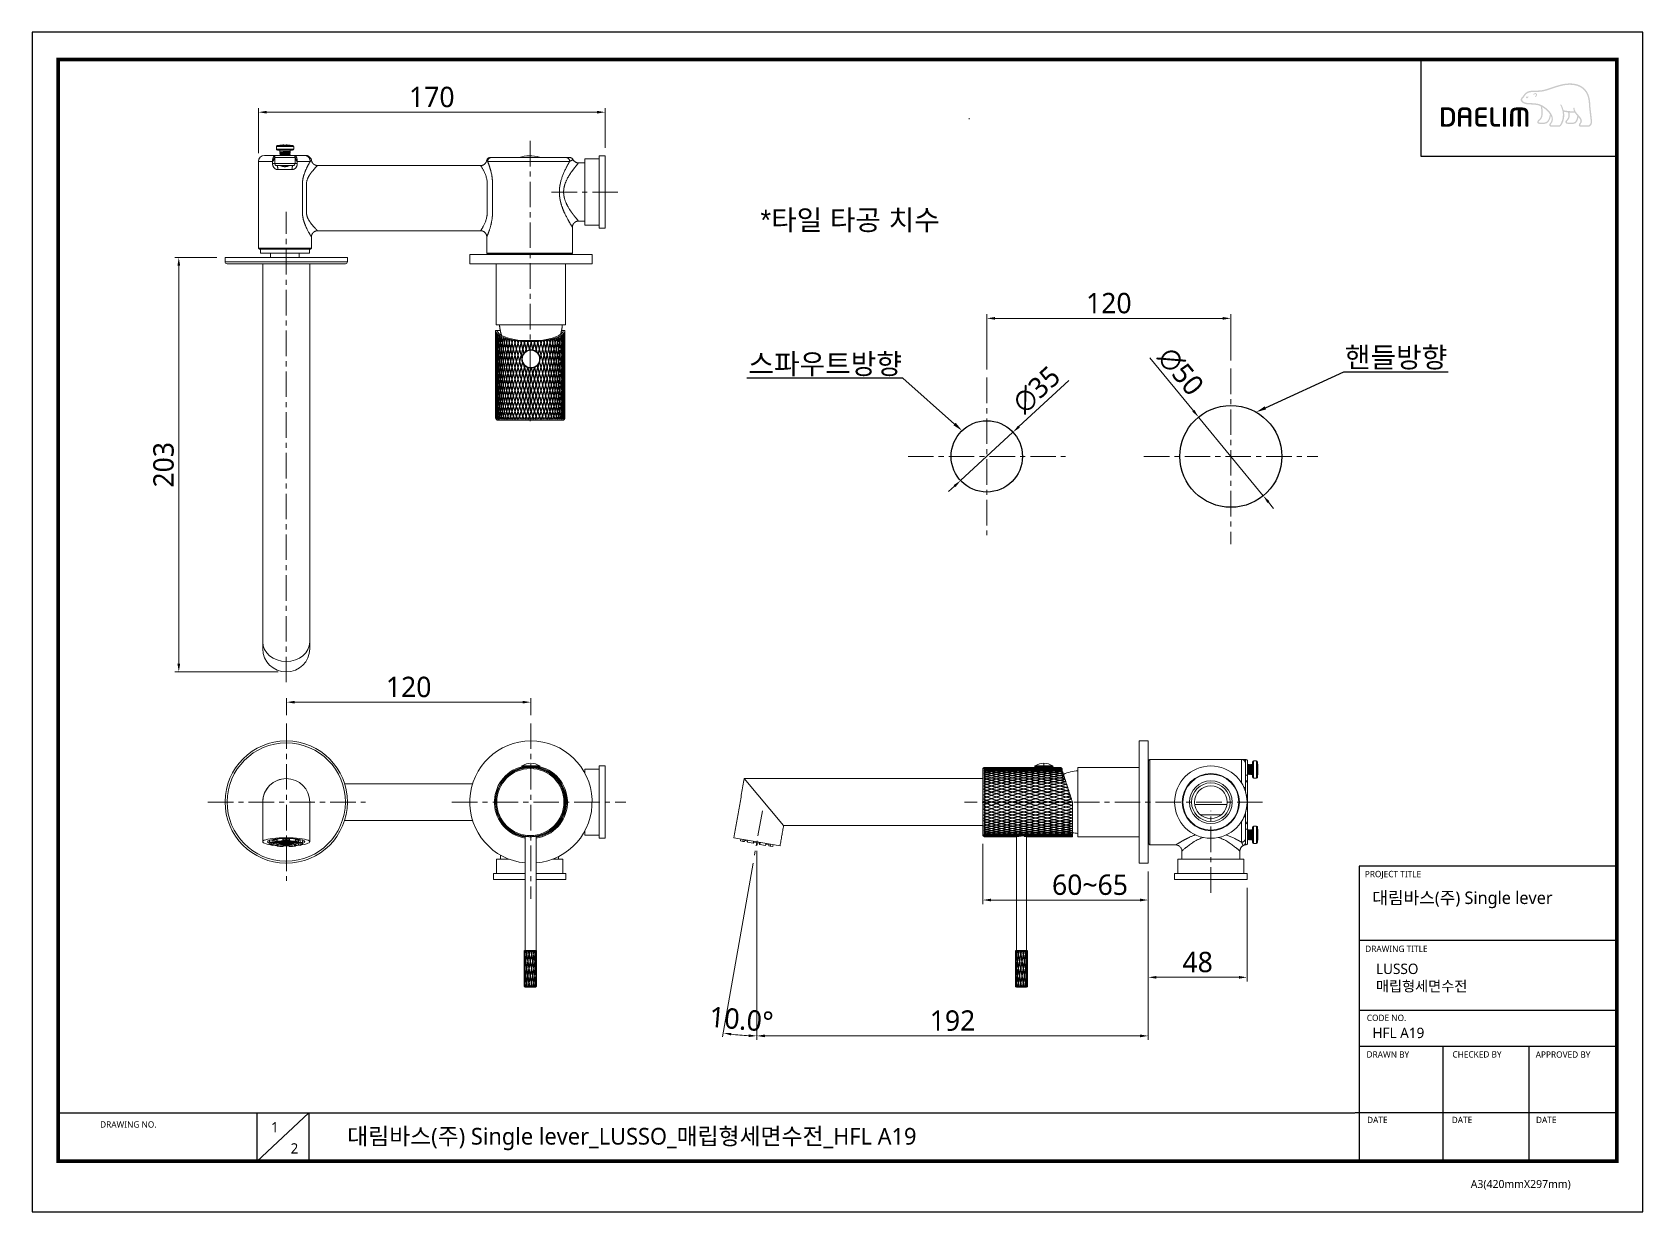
# Model space of a CAD drawing. Extents: x 4138 to 4928, y 0 to 579.
import ezdxf
from ezdxf import colors
from ezdxf.entities.mleader import LeaderData, LeaderLine
from ezdxf.math import Vec2, Vec3

# ---------------------------------------------------------------- set-up
doc = ezdxf.new("R2010")
doc.units = 0
doc.header["$LTSCALE"] = 10
doc.header["$MEASUREMENT"] = 0
doc.header["$PDMODE"] = 3
doc.header["$PDSIZE"] = -10
doc.linetypes.add('CENTER', pattern=[2, 1.25, -0.25, 0.25, -0.25])
doc.layers.get('0').update_dxf_attribs({"linetype": 'CONTINUOUS'})
doc.layers.get('DEFPOINTS').update_dxf_attribs({"linetype": 'CONTINUOUS'})
doc.layers.add('1', color=7, linetype='CONTINUOUS')
doc.layers.add('BODY', color=7, linetype='CONTINUOUS')
doc.layers.add('2', color=7, linetype='CONTINUOUS', true_color=0xffffff)
doc.styles.add('Daelim Dimension', font='NanumGothic.ttf')
doc.styles.get("Standard").update_dxf_attribs({"font": 'GulimChe.ttf'})
doc.dimstyles.new('DEFAULT', dxfattribs={"dimscale": 2, "dimtxt": 2, "dimasz": 2, "dimexe": 0, "dimexo": 2, "dimgap": 1, "dimtad": 1, "dimdec": 0, "dimzin": 9, "dimdsep": 46, "dimtxsty": 'Daelim Dimension', "dimcen": 0.5, "dimclrd": 5, "dimclre": 5, "dimclrt": 256, "dimadec": 1, "dimazin": 0, "dimtfac": 1, "dimtdec": 0, "dimtix": 1, "dimtmove": 0, "dimatfit": 3, "dimfxl": 1, "dimtolj": 1, "dimtzin": 1, "dimlwd": 9, "dimlwe": 9, "dimarcsym": 0})

msp = doc.modelspace()

# ---------------------------------------------------------------- texts
at = {"color": 5, "ltscale": 40, "style": 'Daelim Dimension'}
for s, height, p in [('PROJECT TITLE', 3.1171, (4791.33, 164.16)), ('DRAWING TITLE', 3.1171, (4791.53, 127.47)), ('CODE NO.', 3.117, (4792.32, 93.6)), ('DRAWN BY', 3.117, (4792.19, 75.63)), ('CHECKED BY', 3.117, (4834.31, 75.68)), ('APPROVED BY', 3.1171, (4875.15, 75.58)), ('DRAWING NO.', 3.1171, (4171.09, 41.29)), ('DATE', 3.117, (4792.44, 43.5)), ('DATE', 3.117, (4833.98, 43.5)), ('DATE', 3.117, (4875.3, 43.5)), ('A3(420mmX297mm)', 3.9341, (4843.3, 11.66))]:
    msp.add_text(s, height=height, dxfattribs=at).set_placement(p)
at = {"ltscale": 0.5, "insert": (4582.88, 491.62), "char_height": 10, "attachment_point": 3}
msp.add_mtext('{\\f나눔고딕|b0|i0|c129|p50;*타일 타공 치수}', dxfattribs=at)
at = {"attachment_point": 1, "style": 'Daelim Dimension'}
for s, insert, char_height, width in [('대림바스(주) Single lever', (4795.04, 157.12), 6.1103, 98.2071), (' LUSSO\\P 매립형세면수전 ', (4795.1, 121.76), 5.101, 85.8447), ('HFL A19', (4795.1, 90.34), 5.101, 85.8447), ('1', (4254.92, 44.03), 5.1, 7.119), ('2', (4264.49, 33.63), 5.1, 7.119)]:
    msp.add_mtext(s, dxfattribs=dict(at, insert=insert, char_height=char_height, width=width))
at = {"color": 2, "insert": (4292.31, 41.16), "char_height": 8.198, "width": 362.8925, "attachment_point": 1, "style": 'Daelim Dimension'}
msp.add_mtext('대림바스(주) Single lever_LUSSO_매립형세면수전_HFL A19', dxfattribs=at)

# ---------------------------------------------------------------- blocks, each defined once
blk = doc.blocks.new('*D0')
at = {"color": 5, "lineweight": 9, "ltscale": 0.5, "transparency": 16777216}
for p, q in [((4248.73, 519.34), (4248.73, 541.51)), ((4252.73, 539.51), (4414.78, 539.51)), ((4418.78, 522.09), (4418.78, 541.51))]:
    blk.add_line(p, q, dxfattribs=at)
at = {"color": 5, "ltscale": 0.5, "transparency": 16777216}
for points in [[(4252.73, 540.18), (4252.73, 538.84), (4248.73, 539.51)], [(4414.78, 540.18), (4414.78, 538.84), (4418.78, 539.51)]]:
    blk.add_solid(points, dxfattribs=at)
at = {"layer": 'DEFPOINTS', "color": 0, "ltscale": 0.5, "transparency": 16777216}
for p in [(4418.78, 539.51), (4248.73, 515.34), (4418.78, 518.09)]:
    blk.add_point(p, dxfattribs=at)
at = {"color": 7, "ltscale": 0.5, "transparency": 16777216, "insert": (4333.76, 546.92), "char_height": 10, "attachment_point": 5, "style": 'Daelim Dimension'}
blk.add_mtext('\\A1;170', dxfattribs=at)
blk = doc.blocks.new('*D1')
at = {"color": 5, "lineweight": 9, "ltscale": 0.5, "transparency": 16777216}
for p, q in [((4228.38, 468.15), (4207.69, 468.15)), ((4209.69, 464.15), (4209.69, 268.89)), ((4258.38, 264.89), (4207.69, 264.89))]:
    blk.add_line(p, q, dxfattribs=at)
at = {"color": 5, "ltscale": 0.5, "transparency": 16777216}
for points in [[(4209.02, 464.15), (4210.36, 464.15), (4209.69, 468.15)], [(4209.02, 268.89), (4210.36, 268.89), (4209.69, 264.89)]]:
    blk.add_solid(points, dxfattribs=at)
at = {"layer": 'DEFPOINTS', "color": 0, "ltscale": 0.5, "transparency": 16777216}
for p in [(4232.38, 468.15), (4209.69, 264.89), (4262.38, 264.89)]:
    blk.add_point(p, dxfattribs=at)
at = {"color": 7, "ltscale": 0.5, "transparency": 16777216, "insert": (4202.24, 366.52), "char_height": 10, "attachment_point": 5, "rotation": 90, "style": 'Daelim Dimension'}
blk.add_mtext('\\A1;203', dxfattribs=at)
blk = doc.blocks.new('*D2')
at = {"color": 5, "lineweight": 9, "ltscale": 0.5, "transparency": 16777216}
for p, q in [((4262.56, 243.66), (4262.56, 252.04)), ((4266.56, 250.04), (4378.28, 250.04)), ((4382.28, 243.66), (4382.28, 252.04))]:
    blk.add_line(p, q, dxfattribs=at)
at = {"color": 5, "ltscale": 0.5, "transparency": 16777216}
for points in [[(4266.56, 250.7), (4266.56, 249.37), (4262.56, 250.04)], [(4378.28, 250.7), (4378.28, 249.37), (4382.28, 250.04)]]:
    blk.add_solid(points, dxfattribs=at)
at = {"layer": 'DEFPOINTS', "color": 0, "ltscale": 0.5, "transparency": 16777216}
for p in [(4382.28, 250.04), (4262.56, 239.66), (4382.28, 239.66)]:
    blk.add_point(p, dxfattribs=at)
at = {"color": 7, "ltscale": 0.5, "transparency": 16777216, "insert": (4322.42, 257.46), "char_height": 10, "attachment_point": 5, "style": 'Daelim Dimension'}
blk.add_mtext('\\A1;120', dxfattribs=at)
blk = doc.blocks.new('*D3')
at = {"color": 5, "lineweight": 9, "ltscale": 0.5, "transparency": 16777216}
for p, q in [((4493.14, 177.07), (4493.14, 84.31)), ((4685.16, 167.04), (4685.16, 84.31)), ((4497.14, 86.31), (4681.16, 86.31))]:
    blk.add_line(p, q, dxfattribs=at)
at = {"color": 5, "ltscale": 0.5, "transparency": 16777216}
for points in [[(4497.14, 86.98), (4497.14, 85.65), (4493.14, 86.31)], [(4681.16, 86.98), (4681.16, 85.65), (4685.16, 86.31)]]:
    blk.add_solid(points, dxfattribs=at)
at = {"layer": 'DEFPOINTS', "color": 0, "ltscale": 0.5, "transparency": 16777216}
for p in [(4493.14, 181.07), (4685.16, 171.04), (4685.16, 86.31)]:
    blk.add_point(p, dxfattribs=at)
at = {"color": 7, "ltscale": 0.5, "transparency": 16777216, "insert": (4589.15, 93.76), "char_height": 10, "attachment_point": 5, "style": 'Daelim Dimension'}
blk.add_mtext('\\A1;192', dxfattribs=at)
blk = doc.blocks.new('*D4')
at = {"color": 5, "lineweight": 9, "ltscale": 0.5, "transparency": 16777216}
for p, q in [((4603.96, 180.58), (4603.96, 150.97)), ((4685.16, 167.04), (4685.16, 150.97)), ((4607.96, 152.97), (4681.16, 152.97))]:
    blk.add_line(p, q, dxfattribs=at)
at = {"color": 5, "ltscale": 0.5, "transparency": 16777216}
for points in [[(4607.96, 153.64), (4607.96, 152.3), (4603.96, 152.97)], [(4681.16, 153.64), (4681.16, 152.3), (4685.16, 152.97)]]:
    blk.add_solid(points, dxfattribs=at)
at = {"layer": 'DEFPOINTS', "color": 0, "ltscale": 0.5, "transparency": 16777216}
for p in [(4603.96, 184.58), (4685.16, 171.04), (4685.16, 152.97)]:
    blk.add_point(p, dxfattribs=at)
at = {"color": 7, "ltscale": 0.5, "transparency": 16777216, "insert": (4656.57, 160.41), "char_height": 10, "attachment_point": 5, "style": 'Daelim Dimension'}
blk.add_mtext('\\A1;60~65', dxfattribs=at)
blk = doc.blocks.new('*D5')
at = {"color": 5, "lineweight": 9, "ltscale": 0.5, "transparency": 16777216}
for p, q in [((4685.16, 167.04), (4685.16, 113.05)), ((4733.59, 158.99), (4733.59, 113.05)), ((4729.59, 115.05), (4689.16, 115.05))]:
    blk.add_line(p, q, dxfattribs=at)
at = {"color": 5, "ltscale": 0.5, "transparency": 16777216}
for points in [[(4689.16, 115.71), (4689.16, 114.38), (4685.16, 115.05)], [(4729.59, 115.71), (4729.59, 114.38), (4733.59, 115.05)]]:
    blk.add_solid(points, dxfattribs=at)
at = {"layer": 'DEFPOINTS', "color": 0, "ltscale": 0.5, "transparency": 16777216}
for p in [(4685.16, 171.04), (4733.59, 162.99), (4685.16, 115.05)]:
    blk.add_point(p, dxfattribs=at)
at = {"color": 7, "ltscale": 0.5, "transparency": 16777216, "insert": (4709.38, 122.49), "char_height": 10, "attachment_point": 5, "style": 'Daelim Dimension'}
blk.add_mtext('\\A1;48', dxfattribs=at)
blk = doc.blocks.new('*D6')
at = {"color": 5, "lineweight": 9, "ltscale": 0.5, "transparency": 16777216}
for p, q in [((4493.14, 175.92), (4493.14, 84.31)), ((4491.36, 170.98), (4476.33, 85.78))]:
    blk.add_line(p, q, dxfattribs=at)
blk.add_arc((4493.14, 181.07), 94.75, 262.41888, 267.58112, dxfattribs=at)
at = {"color": 5, "ltscale": 0.5, "transparency": 16777216}
for points in [[(4480.53, 86.48), (4480.74, 87.8), (4476.68, 87.75)], [(4489.15, 87.06), (4489.12, 85.73), (4493.14, 86.31)]]:
    blk.add_solid(points, dxfattribs=at)
at = {"layer": 'DEFPOINTS', "color": 0, "ltscale": 0.5, "transparency": 16777216}
for p in [(4495.91, 196.79), (4492.05, 174.92), (4493.14, 181.07), (4493.14, 179.92), (4482.14, 86.95)]:
    blk.add_point(p, dxfattribs=at)
at = {"color": 7, "ltscale": 0.5, "transparency": 16777216, "insert": (4485.55, 94.33), "char_height": 10, "attachment_point": 5, "rotation": 355, "style": 'Daelim Dimension'}
blk.add_mtext('\\A1;10.0°', dxfattribs=at)
blk = doc.blocks.new('*D7')
at = {"color": 5, "lineweight": 9, "ltscale": 0.5, "transparency": 16777216}
for p, q in [((4605.96, 413.26), (4605.96, 440.35)), ((4609.96, 438.35), (4721.67, 438.35)), ((4725.67, 417.69), (4725.67, 440.35))]:
    blk.add_line(p, q, dxfattribs=at)
at = {"color": 5, "ltscale": 0.5, "transparency": 16777216}
for points in [[(4609.96, 439.02), (4609.96, 437.69), (4605.96, 438.35)], [(4721.67, 439.02), (4721.67, 437.69), (4725.67, 438.35)]]:
    blk.add_solid(points, dxfattribs=at)
at = {"layer": 'DEFPOINTS', "color": 0, "ltscale": 0.5, "transparency": 16777216}
for p in [(4725.67, 438.35), (4725.67, 413.69), (4605.96, 409.26)]:
    blk.add_point(p, dxfattribs=at)
at = {"color": 7, "ltscale": 0.5, "transparency": 16777216, "insert": (4665.81, 445.78), "char_height": 10, "attachment_point": 5, "style": 'Daelim Dimension'}
blk.add_mtext('\\A1;120', dxfattribs=at)
blk = doc.blocks.new('*D8')
at = {"color": 5, "lineweight": 9, "ltscale": 0.5, "transparency": 16777216}
for p, q in [((4646.25, 407.83), (4621.75, 385.22)), ((4593.1, 358.77), (4618.81, 382.51)), ((4590.16, 356.05), (4587.22, 353.34))]:
    blk.add_line(p, q, dxfattribs=at)
at = {"color": 5, "ltscale": 0.5, "transparency": 16777216}
for points in [[(4621.3, 385.71), (4622.21, 384.73), (4618.81, 382.51)], [(4589.71, 356.54), (4590.61, 355.56), (4593.1, 358.77)]]:
    blk.add_solid(points, dxfattribs=at)
at = {"layer": 'DEFPOINTS', "color": 0, "ltscale": 0.5, "transparency": 16777216}
for p in [(4618.81, 382.51), (4593.1, 358.77)]:
    blk.add_point(p, dxfattribs=at)
at = {"color": 7, "ltscale": 0.5, "transparency": 16777216, "insert": (4630.42, 403.36), "char_height": 10, "attachment_point": 5, "rotation": 42.70994, "style": 'Daelim Dimension'}
blk.add_mtext('\\A1;∅35', dxfattribs=at)
blk = doc.blocks.new('*D9')
at = {"color": 5, "lineweight": 9, "ltscale": 0.5, "transparency": 16777216}
for p, q in [((4685.93, 419), (4707.26, 393.04)), ((4741.54, 351.32), (4709.8, 389.95)), ((4744.08, 348.23), (4746.62, 345.14))]:
    blk.add_line(p, q, dxfattribs=at)
at = {"color": 5, "ltscale": 0.5, "transparency": 16777216}
for points in [[(4707.77, 393.46), (4706.74, 392.62), (4709.8, 389.95)], [(4744.6, 348.65), (4743.57, 347.81), (4741.54, 351.32)]]:
    blk.add_solid(points, dxfattribs=at)
at = {"layer": 'DEFPOINTS', "color": 0, "ltscale": 0.5, "transparency": 16777216}
for p in [(4709.8, 389.95), (4741.54, 351.32)]:
    blk.add_point(p, dxfattribs=at)
at = {"color": 7, "ltscale": 0.5, "transparency": 16777216, "insert": (4701.06, 412.28), "char_height": 10, "attachment_point": 5, "rotation": 309.41385, "style": 'Daelim Dimension'}
blk.add_mtext('\\A1;∅50', dxfattribs=at)

# ---------------------------------------------------------------- dimensions: what is measured, and where the dimension line sits
at = {"color": 5, "ltscale": 0.5}
for base, p1, p2, picture, middle in [((4418.78, 539.51), (4248.73, 515.34), (4418.78, 518.09), '*D0', (4333.76, 546.92)), ((4725.67, 438.35), (4605.96, 409.26), (4725.67, 413.69), '*D7', (4665.81, 445.78)), ((4382.28, 250.04), (4262.56, 239.66), (4382.28, 239.66), '*D2', (4322.42, 257.46)), ((4685.16, 86.31), (4493.14, 181.07), (4685.16, 171.04), '*D3', (4589.15, 93.76)), ((4685.16, 115.05), (4733.59, 162.99), (4685.16, 171.04), '*D5', (4709.38, 122.49))]:
    dim = msp.add_linear_dim(base=base, p1=p1, p2=p2, dimstyle='DEFAULT', override={"dimtxt": 5, "dimexe": 1, "dimclrt": 7}, dxfattribs=at)
    dim.commit()
    dim.dimension.update_dxf_attribs({"geometry": picture, "text_midpoint": middle})
dim = msp.add_linear_dim(base=(4209.69, 264.89), p1=(4232.38, 468.15), p2=(4262.38, 264.89), angle=90, dimstyle='DEFAULT', override={"dimtxt": 5, "dimexe": 1, "dimclrt": 7}, dxfattribs=at)
dim.commit()
dim.dimension.update_dxf_attribs({"geometry": '*D1', "text_midpoint": (4202.24, 366.52)})
for p1, p2, picture, middle in [((4741.54, 351.32), (4709.8, 389.95), '*D9', (4701.06, 412.28)), ((4593.1, 358.77), (4618.81, 382.51), '*D8', (4630.42, 403.36))]:
    dim = msp.add_diameter_dim_2p(p1=p1, p2=p2, dimstyle='DEFAULT', override={"dimtxt": 5, "dimexe": 1, "dimclrt": 7}, dxfattribs=at)
    dim.commit()
    dim.dimension.update_dxf_attribs({"geometry": picture, "text_midpoint": middle})
dim = msp.add_angular_dim_2l(base=(4482.14, 86.95), line1=((4495.91, 196.79), (4492.05, 174.92)), line2=((4493.14, 181.07), (4493.14, 179.92)), dimstyle='DEFAULT', override={"dimtxt": 5, "dimexe": 1, "dimclrt": 7}, dxfattribs=at)
dim.commit()
dim.dimension.update_dxf_attribs({"geometry": '*D6', "text_midpoint": (4485.55, 94.33)})
dim = msp.add_linear_dim(base=(4685.16, 152.97), p1=(4603.96, 184.58), p2=(4685.16, 171.04), text='60~65', dimstyle='DEFAULT', override={"dimtxt": 5, "dimexe": 1, "dimclrt": 7}, dxfattribs=at)
dim.commit()
dim.dimension.update_dxf_attribs({"geometry": '*D4', "text_midpoint": (4656.57, 152.97), "dimtype": 160})

# ---------------------------------------------------------------- hatches: boundary and pattern name
h = msp.add_hatch(color=5)
edge = h.paths.add_edge_path()
edge.add_spline(control_points=[(4899.47, 550.69), (4896.63, 553.87), (4892.22, 553.9), (4889.01, 553.37)], knot_values=[4, 4, 4, 4, 5, 5, 5, 5], degree=3, periodic=0)
edge.add_spline(control_points=[(4889.01, 553.37), (4887.05, 553.05), (4885.16, 552.4), (4883.33, 551.78)], knot_values=[5, 5, 5, 5, 6, 6, 6, 6], degree=3, periodic=0)
edge.add_spline(control_points=[(4883.33, 551.78), (4881.81, 551.26), (4880.23, 550.72), (4878.65, 550.37)], knot_values=[6, 6, 6, 6, 7, 7, 7, 7], degree=3, periodic=0)
edge.add_spline(control_points=[(4878.65, 550.37), (4877.56, 550.14), (4876.17, 550.14), (4874.96, 550.13)], knot_values=[7, 7, 7, 7, 8, 8, 8, 8], degree=3, periodic=0)
edge.add_spline(control_points=[(4874.96, 550.13), (4874.96, 550.13), (4873.8, 550.11), (4873.8, 550.11)], knot_values=[8.00001, 8.00001, 8.00001, 8.00001, 9, 9, 9, 9], degree=3, periodic=0)
edge.add_spline(control_points=[(4873.8, 550.11), (4871.51, 550.06), (4869.95, 549.27), (4869.17, 547.76)], knot_values=[9, 9, 9, 9, 10, 10, 10, 10], degree=3, periodic=0)
edge.add_spline(control_points=[(4869.17, 547.76), (4869.17, 547.76), (4869.13, 547.7), (4869.13, 547.7)], knot_values=[10.00001, 10.00001, 10.00001, 10.00001, 11, 11, 11, 11], degree=3, periodic=0)
edge.add_spline(control_points=[(4869.13, 547.7), (4869, 547.48), (4868.83, 547.29), (4868.63, 547.11)], knot_values=[11, 11, 11, 11, 12, 12, 12, 12], degree=3, periodic=0)
edge.add_spline(control_points=[(4868.63, 547.11), (4868.43, 546.9), (4868.21, 546.69), (4868.06, 546.42)], knot_values=[12, 12, 12, 12, 13, 13, 13, 13], degree=3, periodic=0)
edge.add_spline(control_points=[(4868.06, 546.42), (4867.77, 545.9), (4867.74, 545.38), (4867.99, 544.91)], knot_values=[13, 13, 13, 13, 14, 14, 14, 14], degree=3, periodic=0)
edge.add_spline(control_points=[(4867.99, 544.91), (4868.48, 543.99), (4869.86, 543.5), (4870.68, 543.44), (4870.68, 543.44), (4871.91, 543.36), (4871.91, 543.36)], knot_values=[14, 14, 14, 14, 15, 15, 15, 16, 16, 16, 16], degree=3, periodic=0)
edge.add_spline(control_points=[(4871.91, 543.36), (4873.22, 543.28), (4874.85, 543.19), (4875.81, 543.02)], knot_values=[16, 16, 16, 16, 17, 17, 17, 17], degree=3, periodic=0)
edge.add_spline(control_points=[(4875.81, 543.02), (4876.42, 542.91), (4877.01, 542.72), (4877.56, 542.47)], knot_values=[17, 17, 17, 17, 18, 18, 18, 18], degree=3, periodic=0)
edge.add_spline(control_points=[(4877.56, 542.47), (4877.59, 542.41), (4878.08, 540.62), (4877.97, 538.65)], knot_values=[18, 18, 18, 18, 19, 19, 19, 19], degree=3, periodic=0)
edge.add_spline(control_points=[(4877.97, 538.65), (4877.89, 536.86), (4877.1, 536.24), (4876.54, 535.78)], knot_values=[19, 19, 19, 19, 20, 20, 20, 20], degree=3, periodic=0)
edge.add_spline(control_points=[(4876.54, 535.78), (4876.53, 535.77), (4875.98, 535.34), (4875.94, 534.81)], knot_values=[20, 20, 20, 20, 21, 21, 21, 21], degree=3, periodic=0)
edge.add_spline(control_points=[(4875.94, 534.81), (4875.91, 534.52), (4875.99, 534.26), (4876.16, 534.08)], knot_values=[21, 21, 21, 21, 22, 22, 22, 22], degree=3, periodic=0)
edge.add_spline(control_points=[(4876.16, 534.08), (4876.35, 533.87), (4876.63, 533.78), (4877, 533.78), (4877, 533.78), (4879.48, 533.78), (4879.48, 533.78)], knot_values=[22, 22, 22, 22, 23, 23, 23, 24, 24, 24, 24], degree=3, periodic=0)
edge.add_spline(control_points=[(4879.48, 533.78), (4881.51, 533.78), (4882.37, 536.15), (4882.59, 537.81)], knot_values=[24, 24, 24, 24, 25, 25, 25, 25], degree=3, periodic=0)
edge.add_spline(control_points=[(4882.59, 537.81), (4883.19, 536.62), (4883.18, 535.28), (4882.41, 534.43)], knot_values=[25, 25, 25, 25, 26, 26, 26, 26], degree=3, periodic=0)
edge.add_spline(control_points=[(4882.41, 534.43), (4882.41, 534.43), (4881.75, 533.82), (4881.83, 533.23)], knot_values=[26.00001, 26.00001, 26.00001, 26.00001, 27, 27, 27, 27], degree=3, periodic=0)
edge.add_spline(control_points=[(4881.83, 533.23), (4881.89, 532.61), (4882.4, 532.36), (4882.82, 532.36), (4882.82, 532.36), (4886.35, 532.36), (4886.35, 532.36)], knot_values=[27, 27, 27, 27, 28, 28, 28, 29, 29, 29, 29], degree=3, periodic=0)
edge.add_spline(control_points=[(4886.35, 532.36), (4886.98, 532.36), (4887.47, 532.64), (4887.8, 533.18)], knot_values=[29, 29, 29, 29, 30, 30, 30, 30], degree=3, periodic=0)
edge.add_spline(control_points=[(4887.8, 533.18), (4889.25, 535.56), (4889.32, 537.9), (4889.01, 539.72)], knot_values=[30, 30, 30, 30, 31, 31, 31, 31], degree=3, periodic=0)
edge.add_spline(control_points=[(4889.01, 539.72), (4889.43, 539.64), (4890.16, 539.51), (4891.03, 539.41)], knot_values=[31, 31, 31, 31, 32, 32, 32, 32], degree=3, periodic=0)
edge.add_spline(control_points=[(4891.03, 539.41), (4891.09, 539.16), (4891.19, 538.61), (4891.19, 538.61)], knot_values=[32, 32, 32, 32, 33, 33, 33, 33], degree=3, periodic=0)
edge.add_spline(control_points=[(4891.19, 538.61), (4891.21, 538.39), (4891.21, 538.2), (4891.21, 538.03)], knot_values=[33, 33, 33, 33, 34, 34, 34, 34], degree=3, periodic=0)
edge.add_spline(control_points=[(4891.21, 538.03), (4891.21, 536.66), (4890.6, 536.06), (4890.26, 535.73)], knot_values=[34, 34, 34, 34, 35, 35, 35, 35], degree=3, periodic=0)
edge.add_spline(control_points=[(4890.26, 535.73), (4890.25, 535.73), (4889.78, 535.26), (4889.73, 534.86)], knot_values=[35, 35, 35, 35, 36, 36, 36, 36], degree=3, periodic=0)
edge.add_spline(control_points=[(4889.73, 534.86), (4889.73, 534.86), (4889.63, 534.45), (4889.99, 534.09)], knot_values=[36.00001, 36.00001, 36.00001, 36.00001, 37, 37, 37, 37], degree=3, periodic=0)
edge.add_spline(control_points=[(4889.99, 534.09), (4890.18, 533.89), (4890.5, 533.78), (4890.92, 533.78), (4890.92, 533.78), (4893.66, 533.78), (4893.66, 533.78)], knot_values=[37, 37, 37, 37, 38, 38, 38, 39, 39, 39, 39], degree=3, periodic=0)
edge.add_spline(control_points=[(4893.66, 533.78), (4895.41, 533.78), (4895.95, 535.94), (4896.12, 537.06)], knot_values=[39, 39, 39, 39, 40, 40, 40, 40], degree=3, periodic=0)
edge.add_spline(control_points=[(4896.12, 537.06), (4896.44, 536.66), (4896.79, 536.19), (4897, 535.73)], knot_values=[40, 40, 40, 40, 41, 41, 41, 41], degree=3, periodic=0)
edge.add_spline(control_points=[(4897, 535.73), (4897.15, 535.42), (4897.17, 535.08), (4897.06, 534.75)], knot_values=[41, 41, 41, 41, 42, 42, 42, 42], degree=3, periodic=0)
edge.add_spline(control_points=[(4897.06, 534.75), (4896.88, 534.17), (4896.15, 533.76), (4896.3, 533.06)], knot_values=[42, 42, 42, 42, 43, 43, 43, 43], degree=3, periodic=0)
edge.add_spline(control_points=[(4896.3, 533.06), (4896.43, 532.52), (4896.88, 532.36), (4897.34, 532.36), (4897.34, 532.36), (4900.86, 532.36), (4900.86, 532.36)], knot_values=[43, 43, 43, 43, 44, 44, 44, 45, 45, 45, 45], degree=3, periodic=0)
edge.add_spline(control_points=[(4900.86, 532.36), (4900.89, 532.36), (4901.59, 532.35), (4902.16, 532.95)], knot_values=[45, 45, 45, 45, 46, 46, 46, 46], degree=3, periodic=0)
edge.add_spline(control_points=[(4902.16, 532.95), (4902.69, 533.52), (4902.89, 534.37), (4902.77, 535.55)], knot_values=[46, 46, 46, 46, 47, 47, 47, 47], degree=3, periodic=0)
edge.add_spline(control_points=[(4902.77, 535.55), (4902.77, 535.55), (4902.24, 540.15), (4902.24, 540.15)], knot_values=[0, 0, 0, 0, 1, 1, 1, 1], degree=3, periodic=0)
edge.add_spline(control_points=[(4902.24, 540.15), (4902.04, 541.49), (4902.01, 542.21), (4901.98, 542.92), (4901.98, 542.92), (4901.85, 544.73), (4901.85, 544.73)], knot_values=[1, 1, 1, 1, 2, 2, 2, 3, 3, 3, 3], degree=3, periodic=0)
edge.add_spline(control_points=[(4901.85, 544.73), (4901.58, 547.21), (4900.78, 549.22), (4899.47, 550.69)], knot_values=[3, 3, 3, 3, 4, 4, 4, 4], degree=3, periodic=0)
edge = h.paths.add_edge_path(flags=16)
edge.add_spline(control_points=[(4878.79, 549.72), (4880.42, 550.07), (4882.02, 550.62), (4883.55, 551.14)], knot_values=[31, 31, 31, 31, 32, 32, 32, 32], degree=3, periodic=0)
edge.add_spline(control_points=[(4883.55, 551.14), (4885.35, 551.76), (4887.22, 552.39), (4889.12, 552.71)], knot_values=[32, 32, 32, 32, 33, 33, 33, 33], degree=3, periodic=0)
edge.add_spline(control_points=[(4889.12, 552.71), (4892.16, 553.21), (4896.34, 553.18), (4898.96, 550.24)], knot_values=[33, 33, 33, 33, 34, 34, 34, 34], degree=3, periodic=0)
edge.add_spline(control_points=[(4898.96, 550.24), (4900.17, 548.88), (4900.92, 547), (4901.17, 544.66), (4901.17, 544.66), (4901.3, 542.88), (4901.3, 542.88)], knot_values=[34, 34, 34, 34, 35, 35, 35, 36, 36, 36, 36], degree=3, periodic=0)
edge.add_spline(control_points=[(4901.3, 542.88), (4901.34, 542.16), (4901.38, 541.42), (4901.57, 540.06), (4901.57, 540.06), (4902.09, 535.47), (4902.09, 535.47)], knot_values=[36, 36, 36, 36, 37, 37, 37, 38, 38, 38, 38], degree=3, periodic=0)
edge.add_spline(control_points=[(4902.09, 535.47), (4902.18, 534.52), (4902.04, 533.84), (4901.67, 533.42)], knot_values=[38, 38, 38, 38, 39, 39, 39, 39], degree=3, periodic=0)
edge.add_spline(control_points=[(4901.67, 533.42), (4901.33, 533.04), (4900.89, 533.03), (4900.86, 533.03), (4900.86, 533.03), (4897.4, 533.03), (4897.4, 533.03)], knot_values=[0, 0, 0, 0, 1, 1, 1, 2, 2, 2, 2], degree=3, periodic=0)
edge.add_spline(control_points=[(4897.4, 533.03), (4897.19, 533.03), (4897.03, 533.12), (4897.03, 533.37)], knot_values=[2, 2, 2, 2, 3, 3, 3, 3], degree=3, periodic=0)
edge.add_spline(control_points=[(4897.03, 533.37), (4897.03, 533.73), (4897.49, 534.03), (4897.66, 534.49)], knot_values=[3, 3, 3, 3, 4, 4, 4, 4], degree=3, periodic=0)
edge.add_spline(control_points=[(4897.66, 534.49), (4897.86, 534.99), (4897.84, 535.54), (4897.62, 536.02)], knot_values=[4, 4, 4, 4, 5, 5, 5, 5], degree=3, periodic=0)
edge.add_spline(control_points=[(4897.62, 536.02), (4897.2, 536.89), (4896.59, 537.58), (4896, 538.24)], knot_values=[5, 5, 5, 5, 6, 6, 6, 6], degree=3, periodic=0)
edge.add_spline(control_points=[(4896, 538.24), (4895.16, 539.18), (4894.26, 540.09), (4894.2, 541.38)], knot_values=[6, 6, 6, 6, 7, 7, 7, 7], degree=3, periodic=0)
edge.add_spline(control_points=[(4894.2, 541.38), (4894.18, 541.57), (4894.11, 541.75), (4893.92, 541.74)], knot_values=[7, 7, 7, 7, 8, 8, 8, 8], degree=3, periodic=0)
edge.add_spline(control_points=[(4893.92, 541.74), (4893.74, 541.73), (4893.61, 541.57), (4893.61, 541.33)], knot_values=[8, 8, 8, 8, 9, 9, 9, 9], degree=3, periodic=0)
edge.add_spline(control_points=[(4893.61, 541.33), (4893.66, 540.83), (4893.79, 540.38), (4893.95, 539.98)], knot_values=[9, 9, 9, 9, 10, 10, 10, 10], degree=3, periodic=0)
edge.add_spline(control_points=[(4893.95, 539.98), (4891.68, 539.88), (4889.39, 540.33), (4888.84, 540.44)], knot_values=[10, 10, 10, 10, 11, 11, 11, 11], degree=3, periodic=0)
edge.add_spline(control_points=[(4888.84, 540.44), (4888.44, 542.07), (4887.79, 543.13), (4887.78, 543.15)], knot_values=[11, 11, 11, 11, 12, 12, 12, 12], degree=3, periodic=0)
edge.add_spline(control_points=[(4887.78, 543.15), (4887.68, 543.31), (4887.5, 543.37), (4887.38, 543.29)], knot_values=[12, 12, 12, 12, 13, 13, 13, 13], degree=3, periodic=0)
edge.add_spline(control_points=[(4887.38, 543.29), (4887.24, 543.21), (4887.22, 543.02), (4887.31, 542.86)], knot_values=[13, 13, 13, 13, 14, 14, 14, 14], degree=3, periodic=0)
edge.add_spline(control_points=[(4887.31, 542.86), (4887.34, 542.81), (4890.05, 538.2), (4887.22, 533.52)], knot_values=[14, 14, 14, 14, 15, 15, 15, 15], degree=3, periodic=0)
edge.add_spline(control_points=[(4887.22, 533.52), (4887.03, 533.19), (4886.74, 533.03), (4886.35, 533.03), (4886.35, 533.03), (4882.84, 533.03), (4882.84, 533.03)], knot_values=[15, 15, 15, 15, 16, 16, 16, 17, 17, 17, 17], degree=3, periodic=0)
edge.add_spline(control_points=[(4882.84, 533.03), (4882.69, 533.03), (4882.48, 533.13), (4882.48, 533.37)], knot_values=[17, 17, 17, 17, 18, 18, 18, 18], degree=3, periodic=0)
edge.add_spline(control_points=[(4882.48, 533.37), (4882.48, 533.62), (4882.82, 533.98), (4882.82, 533.98)], knot_values=[18, 18, 18, 18, 19, 19, 19, 19], degree=3, periodic=0)
edge.add_spline(control_points=[(4882.82, 533.98), (4884.23, 535.56), (4883.52, 538.02), (4882.15, 539.65)], knot_values=[19, 19, 19, 19, 20, 20, 20, 20], degree=3, periodic=0)
edge.add_spline(control_points=[(4882.15, 539.65), (4880.83, 541.22), (4878.68, 543.2), (4875.93, 543.69)], knot_values=[20, 20, 20, 20, 21, 21, 21, 21], degree=3, periodic=0)
edge.add_spline(control_points=[(4875.93, 543.69), (4874.93, 543.86), (4873.28, 543.96), (4871.95, 544.03), (4871.95, 544.03), (4870.74, 544.1), (4870.74, 544.1)], knot_values=[21, 21, 21, 21, 22, 22, 22, 23, 23, 23, 23], degree=3, periodic=0)
edge.add_spline(control_points=[(4870.74, 544.1), (4870.06, 544.16), (4868.95, 544.57), (4868.59, 545.22)], knot_values=[23, 23, 23, 23, 24, 24, 24, 24], degree=3, periodic=0)
edge.add_spline(control_points=[(4868.59, 545.22), (4868.44, 545.49), (4868.46, 545.77), (4868.66, 546.08)], knot_values=[24, 24, 24, 24, 25, 25, 25, 25], degree=3, periodic=0)
edge.add_spline(control_points=[(4868.66, 546.08), (4868.77, 546.28), (4868.95, 546.45), (4869.12, 546.63)], knot_values=[25, 25, 25, 25, 26, 26, 26, 26], degree=3, periodic=0)
edge.add_spline(control_points=[(4869.12, 546.63), (4869.33, 546.85), (4869.55, 547.07), (4869.72, 547.37)], knot_values=[26, 26, 26, 26, 27, 27, 27, 27], degree=3, periodic=0)
edge.add_spline(control_points=[(4869.72, 547.37), (4869.72, 547.37), (4869.77, 547.46), (4869.77, 547.46)], knot_values=[27.00001, 27.00001, 27.00001, 27.00001, 28, 28, 28, 28], degree=3, periodic=0)
edge.add_spline(control_points=[(4869.77, 547.46), (4870.44, 548.73), (4871.79, 549.39), (4873.82, 549.44)], knot_values=[28, 28, 28, 28, 29, 29, 29, 29], degree=3, periodic=0)
edge.add_spline(control_points=[(4873.82, 549.44), (4873.82, 549.44), (4874.96, 549.45), (4874.96, 549.45)], knot_values=[29.00001, 29.00001, 29.00001, 29.00001, 30, 30, 30, 30], degree=3, periodic=0)
edge.add_spline(control_points=[(4874.96, 549.45), (4876.2, 549.46), (4877.63, 549.47), (4878.79, 549.72)], knot_values=[30, 30, 30, 30, 31, 31, 31, 31], degree=3, periodic=0)
edge = h.paths.add_edge_path(flags=0)
edge.add_spline(control_points=[(4875.45, 548.77), (4875.68, 548.59), (4875.84, 548.33), (4875.79, 548.02)], knot_values=[8, 8, 8, 8, 9, 9, 9, 9], degree=3, periodic=0)
edge.add_spline(control_points=[(4875.79, 548.02), (4875.75, 547.56), (4875.36, 547.08), (4875.06, 546.93)], knot_values=[7, 7, 7, 7, 8, 8, 8, 8], degree=3, periodic=0)
edge.add_spline(control_points=[(4875.06, 546.93), (4874.96, 546.89), (4874.83, 546.91), (4874.78, 547.01)], knot_values=[6, 6, 6, 6, 7, 7, 7, 7], degree=3, periodic=0)
edge.add_spline(control_points=[(4874.78, 547.01), (4874.73, 547.11), (4874.8, 547.24), (4874.89, 547.3)], knot_values=[5, 5, 5, 5, 6, 6, 6, 6], degree=3, periodic=0)
edge.add_spline(control_points=[(4874.89, 547.3), (4875.06, 547.4), (4875.31, 547.73), (4875.34, 548.01)], knot_values=[4, 4, 4, 4, 5, 5, 5, 5], degree=3, periodic=0)
edge.add_spline(control_points=[(4875.34, 548.01), (4875.36, 548.18), (4875.31, 548.31), (4875.17, 548.41)], knot_values=[3, 3, 3, 3, 4, 4, 4, 4], degree=3, periodic=0)
edge.add_spline(control_points=[(4875.17, 548.41), (4874.81, 548.67), (4874.38, 548.16), (4874.34, 548.13)], knot_values=[2, 2, 2, 2, 3, 3, 3, 3], degree=3, periodic=0)
edge.add_spline(control_points=[(4874.34, 548.13), (4874.26, 548.04), (4874.13, 548.02), (4874.06, 548.09)], knot_values=[1, 1, 1, 1, 2, 2, 2, 2], degree=3, periodic=0)
edge.add_spline(control_points=[(4874.06, 548.09), (4873.96, 548.16), (4873.98, 548.3), (4874.06, 548.39)], knot_values=[0, 0, 0, 0, 1, 1, 1, 1], degree=3, periodic=0)
edge.add_spline(control_points=[(4874.06, 548.39), (4874.28, 548.63), (4874.89, 549.15), (4875.45, 548.77)], knot_values=[9, 9, 9, 9, 10, 10, 10, 10], degree=3, periodic=0)
edge = h.paths.add_edge_path(flags=16)
edge.add_spline(control_points=[(4878.61, 538.62), (4878.68, 540.05), (4878.47, 541.35), (4878.31, 542.07), (4878.31, 542.07), (4880.52, 540.81), (4882.14, 538.54)], knot_values=[5, 5, 5, 5, 6, 6, 6, 7, 7, 7, 7], degree=3, periodic=0)
edge.add_spline(control_points=[(4882.14, 538.54), (4882.02, 537.58), (4881.48, 534.41), (4879.48, 534.41), (4879.48, 534.41), (4877, 534.41), (4877, 534.41)], knot_values=[0, 0, 0, 0, 1, 1, 1, 2, 2, 2, 2], degree=3, periodic=0)
edge.add_spline(control_points=[(4877, 534.41), (4876.81, 534.41), (4876.6, 534.56), (4876.6, 534.8)], knot_values=[2, 2, 2, 2, 3, 3, 3, 3], degree=3, periodic=0)
edge.add_spline(control_points=[(4876.6, 534.8), (4876.6, 535.04), (4876.91, 535.28), (4876.94, 535.29)], knot_values=[3, 3, 3, 3, 4, 4, 4, 4], degree=3, periodic=0)
edge.add_spline(control_points=[(4876.94, 535.29), (4877.56, 535.78), (4878.51, 536.54), (4878.61, 538.62)], knot_values=[4, 4, 4, 4, 5, 5, 5, 5], degree=3, periodic=0)
edge = h.paths.add_edge_path(flags=0)
edge.add_spline(control_points=[(4871.65, 547.07), (4871.65, 547.07), (4871.73, 547.03), (4871.61, 546.89)], knot_values=[1.00001, 1.00001, 1.00001, 1.00001, 2, 2, 2, 2], degree=3, periodic=0)
edge.add_spline(control_points=[(4871.61, 546.89), (4871.31, 546.48), (4871.01, 546.38), (4871.01, 546.38)], knot_values=[2, 2, 2, 2, 2.99999, 2.99999, 2.99999, 2.99999], degree=3, periodic=0)
edge.add_spline(control_points=[(4871.01, 546.38), (4871.01, 546.38), (4870.79, 546.3), (4870.66, 546.46)], knot_values=[3.00001, 3.00001, 3.00001, 3.00001, 4, 4, 4, 4], degree=3, periodic=0)
edge.add_spline(control_points=[(4870.66, 546.46), (4870.41, 546.75), (4870.39, 546.92), (4870.39, 546.92), (4870.39, 546.92), (4870.37, 547.05), (4870.5, 547.08)], knot_values=[4, 4, 4, 4, 5, 5, 5, 6, 6, 6, 6], degree=3, periodic=0)
edge.add_spline(control_points=[(4871.65, 547.07), (4871.01, 547.31), (4870.5, 547.08), (4870.5, 547.08)], knot_values=[0.00001, 0.00001, 0.00001, 0.00001, 1, 1, 1, 1], degree=3, periodic=0)
edge = h.paths.add_edge_path(flags=16)
edge.add_spline(control_points=[(4891.71, 539.36), (4892.49, 539.3), (4893.46, 539.26), (4894.29, 539.32)], knot_values=[6, 6, 6, 6, 7, 7, 7, 7], degree=3, periodic=0)
edge.add_spline(control_points=[(4894.29, 539.32), (4894.61, 538.82), (4895.14, 538.19), (4895.54, 537.72)], knot_values=[7, 7, 7, 7, 8, 8, 8, 8], degree=3, periodic=0)
edge.add_spline(control_points=[(4895.54, 537.72), (4895.54, 537.68), (4895.32, 534.41), (4893.66, 534.41)], knot_values=[9, 9, 9, 9, 10, 10, 10, 10], degree=3, periodic=0)
edge.add_spline(control_points=[(4893.66, 534.41), (4893.66, 534.41), (4890.84, 534.41), (4890.84, 534.41)], knot_values=[0, 0, 0, 0, 1, 1, 1, 1], degree=3, periodic=0)
edge.add_spline(control_points=[(4890.84, 534.41), (4890.61, 534.41), (4890.45, 534.58), (4890.45, 534.8)], knot_values=[1, 1, 1, 1, 2, 2, 2, 2], degree=3, periodic=0)
edge.add_spline(control_points=[(4890.45, 534.8), (4890.45, 535.01), (4890.68, 535.27), (4890.7, 535.28)], knot_values=[2, 2, 2, 2, 3, 3, 3, 3], degree=3, periodic=0)
edge.add_spline(control_points=[(4890.7, 535.28), (4891.28, 535.83), (4891.86, 536.59), (4891.86, 538.01)], knot_values=[3, 3, 3, 3, 4, 4, 4, 4], degree=3, periodic=0)
edge.add_spline(control_points=[(4891.86, 538.01), (4891.86, 538.22), (4891.85, 538.44), (4891.82, 538.67)], knot_values=[4, 4, 4, 4, 5, 5, 5, 5], degree=3, periodic=0)
edge.add_spline(control_points=[(4891.82, 538.67), (4891.82, 538.67), (4891.75, 539.08), (4891.71, 539.36)], knot_values=[5.00001, 5.00001, 5.00001, 5.00001, 6, 6, 6, 6], degree=3, periodic=0)
h = msp.add_hatch(color=5)
edge = h.paths.add_edge_path()
edge.add_spline(control_points=[(4835.64, 537.97), (4835.64, 540.57), (4834.25, 541.95), (4831.63, 541.95)], knot_values=[7, 7, 7, 7, 8, 8, 8, 8], degree=3, periodic=0)
edge.add_spline(control_points=[(4831.63, 541.95), (4830.67, 541.95), (4829.45, 541.89), (4829.06, 541.82)], knot_values=[0, 0, 0, 0, 1, 1, 1, 1], degree=3, periodic=0)
edge.add_spline(control_points=[(4829.06, 541.82), (4828.81, 541.78), (4828.65, 541.6), (4828.65, 541.35), (4828.65, 541.35), (4828.65, 532.93), (4828.65, 532.93)], knot_values=[1, 1, 1, 1, 2, 2, 2, 3, 3, 3, 3], degree=3, periodic=0)
edge.add_spline(control_points=[(4828.65, 532.93), (4828.65, 532.67), (4828.81, 532.5), (4829.07, 532.44)], knot_values=[3, 3, 3, 3, 4, 4, 4, 4], degree=3, periodic=0)
edge.add_spline(control_points=[(4829.07, 532.44), (4829.45, 532.39), (4830.66, 532.33), (4831.63, 532.33)], knot_values=[4, 4, 4, 4, 5, 5, 5, 5], degree=3, periodic=0)
edge.add_spline(control_points=[(4831.63, 532.33), (4834.25, 532.33), (4835.64, 533.7), (4835.64, 536.31), (4835.64, 536.31), (4835.64, 537.97), (4835.64, 537.97)], knot_values=[5, 5, 5, 5, 6, 6, 6, 7, 7, 7, 7], degree=3, periodic=0)
edge = h.paths.add_edge_path(flags=16)
edge.add_spline(control_points=[(4831.62, 540.65), (4833.37, 540.65), (4834.15, 539.82), (4834.15, 537.97), (4834.15, 537.97), (4834.15, 537.55), (4834.15, 537.14)], knot_values=[4, 4, 4, 4, 5, 5, 5, 5.5, 5.5, 5.5, 5.5], degree=3, periodic=0)
edge.add_spline(control_points=[(4834.15, 537.14), (4834.15, 536.72), (4834.15, 536.31), (4834.15, 536.31)], knot_values=[5.5, 5.5, 5.5, 5.5, 6, 6, 6, 6], degree=3, periodic=0)
edge.add_spline(control_points=[(4834.15, 536.31), (4834.15, 534.5), (4833.32, 533.62), (4831.63, 533.62)], knot_values=[0, 0, 0, 0, 1, 1, 1, 1], degree=3, periodic=0)
edge.add_spline(control_points=[(4831.63, 533.62), (4831.63, 533.62), (4830.47, 533.64), (4830.17, 533.65), (4830.17, 533.65), (4830.17, 540.58), (4830.17, 540.58)], knot_values=[1.00001, 1.00001, 1.00001, 1.00001, 2, 2, 2, 3, 3, 3, 3], degree=3, periodic=0)
edge.add_spline(control_points=[(4830.17, 540.58), (4830.77, 540.64), (4831.62, 540.65), (4831.62, 540.65)], knot_values=[3, 3, 3, 3, 4, 4, 4, 4], degree=3, periodic=0)
h = msp.add_hatch(color=5)
edge = h.paths.add_edge_path()
edge.add_spline(control_points=[(4843.63, 539.24), (4843.63, 541.11), (4842.72, 541.95), (4840.72, 541.95)], knot_values=[13, 13, 13, 13, 14, 14, 14, 14], degree=3, periodic=0)
edge.add_spline(control_points=[(4840.72, 541.95), (4840.72, 541.95), (4839.98, 541.95), (4839.98, 541.95)], knot_values=[0.00001, 0.00001, 0.00001, 0.00001, 1, 1, 1, 1], degree=3, periodic=0)
edge.add_spline(control_points=[(4839.98, 541.95), (4837.97, 541.95), (4837.09, 541.11), (4837.09, 539.24), (4837.09, 539.24), (4837.09, 532.82), (4837.09, 532.82)], knot_values=[1, 1, 1, 1, 2, 2, 2, 3, 3, 3, 3], degree=3, periodic=0)
edge.add_spline(control_points=[(4837.09, 532.82), (4837.09, 532.6), (4837.26, 532.41), (4837.49, 532.41)], knot_values=[3, 3, 3, 3, 4, 4, 4, 4], degree=3, periodic=0)
edge.add_spline(control_points=[(4837.49, 532.41), (4837.49, 532.41), (4838.19, 532.41), (4838.19, 532.41)], knot_values=[4.00001, 4.00001, 4.00001, 4.00001, 5, 5, 5, 5], degree=3, periodic=0)
edge.add_spline(control_points=[(4838.19, 532.41), (4838.42, 532.41), (4838.59, 532.63), (4838.59, 532.82), (4838.59, 532.82), (4838.59, 533.74), (4838.59, 534.69)], knot_values=[5, 5, 5, 5, 6, 6, 6, 6.5, 6.5, 6.5, 6.5], degree=3, periodic=0)
edge.add_spline(control_points=[(4838.59, 534.69), (4838.59, 535.63), (4838.59, 536.59), (4838.59, 536.66), (4838.59, 536.66), (4842.12, 536.66), (4842.12, 536.66)], knot_values=[6.5, 6.5, 6.5, 6.5, 7, 7, 7, 8, 8, 8, 8], degree=3, periodic=0)
edge.add_spline(control_points=[(4842.12, 536.66), (4842.12, 536.51), (4842.12, 532.82), (4842.12, 532.82)], knot_values=[8, 8, 8, 8, 9, 9, 9, 9], degree=3, periodic=0)
edge.add_spline(control_points=[(4842.12, 532.82), (4842.12, 532.59), (4842.31, 532.41), (4842.52, 532.41)], knot_values=[9, 9, 9, 9, 10, 10, 10, 10], degree=3, periodic=0)
edge.add_spline(control_points=[(4842.52, 532.41), (4842.52, 532.41), (4843.23, 532.41), (4843.23, 532.41)], knot_values=[10.00001, 10.00001, 10.00001, 10.00001, 11, 11, 11, 11], degree=3, periodic=0)
edge.add_spline(control_points=[(4843.23, 532.41), (4843.46, 532.41), (4843.63, 532.64), (4843.63, 532.82), (4843.63, 532.82), (4843.63, 539.24), (4843.63, 539.24)], knot_values=[11, 11, 11, 11, 12, 12, 12, 13, 13, 13, 13], degree=3, periodic=0)
edge = h.paths.add_edge_path(flags=16)
edge.add_spline(control_points=[(4838.59, 539.24), (4838.59, 540.42), (4838.93, 540.62), (4839.98, 540.62)], knot_values=[2, 2, 2, 2, 3, 3, 3, 3], degree=3, periodic=0)
edge.add_spline(control_points=[(4839.98, 540.62), (4839.98, 540.62), (4840.72, 540.62), (4840.72, 540.62)], knot_values=[3.00001, 3.00001, 3.00001, 3.00001, 4, 4, 4, 4], degree=3, periodic=0)
edge.add_spline(control_points=[(4840.72, 540.62), (4841.77, 540.62), (4842.12, 540.42), (4842.12, 539.24)], knot_values=[4, 4, 4, 4, 5, 5, 5, 5], degree=3, periodic=0)
edge.add_spline(control_points=[(4842.12, 539.24), (4842.12, 539.24), (4842.12, 538.1), (4842.12, 537.98)], knot_values=[5.00001, 5.00001, 5.00001, 5.00001, 6, 6, 6, 6], degree=3, periodic=0)
edge.add_spline(control_points=[(4842.12, 537.98), (4842.12, 537.98), (4838.59, 537.98), (4838.59, 537.98)], knot_values=[0, 0, 0, 0, 1, 1, 1, 1], degree=3, periodic=0)
edge.add_spline(control_points=[(4838.59, 537.98), (4838.59, 538.1), (4838.59, 539.24), (4838.59, 539.24)], knot_values=[1, 1, 1, 1, 2, 2, 2, 2], degree=3, periodic=0)
h = msp.add_hatch(color=5)
edge = h.paths.add_edge_path()
edge.add_spline(control_points=[(4846.99, 537.97), (4846.99, 538.09), (4846.99, 539.49), (4846.99, 539.49)], knot_values=[14, 14, 14, 14, 15, 15, 15, 15], degree=3, periodic=0)
edge.add_spline(control_points=[(4846.99, 539.49), (4846.99, 540.21), (4846.99, 540.6), (4848.38, 540.6), (4848.38, 540.6), (4849.07, 540.59), (4849.76, 540.59)], knot_values=[15, 15, 15, 15, 16, 16, 16, 16.5, 16.5, 16.5, 16.5], degree=3, periodic=0)
edge.add_spline(control_points=[(4849.76, 540.59), (4850.45, 540.59), (4851.14, 540.59), (4851.14, 540.59), (4851.14, 540.59), (4851.14, 540.9), (4851.14, 541.22)], knot_values=[16.5, 16.5, 16.5, 16.5, 17, 17, 17, 17.5, 17.5, 17.5, 17.5], degree=3, periodic=0)
edge.add_spline(control_points=[(4851.14, 541.22), (4851.14, 541.53), (4851.14, 541.84), (4851.14, 541.84)], knot_values=[17.5, 17.5, 17.5, 17.5, 18, 18, 18, 18], degree=3, periodic=0)
edge.add_spline(control_points=[(4851.14, 541.84), (4851.14, 541.84), (4850.86, 541.87), (4850.86, 541.87)], knot_values=[18.00001, 18.00001, 18.00001, 18.00001, 19, 19, 19, 19], degree=3, periodic=0)
edge.add_spline(control_points=[(4850.86, 541.87), (4850.3, 541.92), (4849.06, 541.95), (4848.36, 541.95)], knot_values=[19, 19, 19, 19, 20, 20, 20, 20], degree=3, periodic=0)
edge.add_spline(control_points=[(4848.36, 541.95), (4846.42, 541.95), (4845.48, 541.15), (4845.48, 539.49)], knot_values=[20, 20, 20, 20, 21, 21, 21, 21], degree=3, periodic=0)
edge.add_spline(control_points=[(4845.48, 539.49), (4845.48, 539.49), (4845.48, 534.78), (4845.48, 534.78)], knot_values=[0, 0, 0, 0, 1, 1, 1, 1], degree=3, periodic=0)
edge.add_spline(control_points=[(4845.48, 534.78), (4845.48, 533.13), (4846.42, 532.33), (4848.36, 532.33)], knot_values=[1, 1, 1, 1, 2, 2, 2, 2], degree=3, periodic=0)
edge.add_spline(control_points=[(4848.36, 532.33), (4849.23, 532.33), (4850.39, 532.34), (4850.86, 532.39)], knot_values=[2, 2, 2, 2, 3, 3, 3, 3], degree=3, periodic=0)
edge.add_spline(control_points=[(4850.86, 532.39), (4850.86, 532.39), (4851.08, 532.41), (4851.08, 532.41)], knot_values=[3.00001, 3.00001, 3.00001, 3.00001, 3.99999, 3.99999, 3.99999, 3.99999], degree=3, periodic=0)
edge.add_spline(control_points=[(4851.08, 532.41), (4851.08, 532.41), (4851.08, 532.41), (4851.08, 532.41), (4851.08, 532.41), (4851.14, 532.41), (4851.14, 532.41)], knot_values=[3.99999, 3.99999, 3.99999, 3.99999, 4, 4, 4, 4.99999, 4.99999, 4.99999, 4.99999], degree=3, periodic=0)
edge.add_spline(control_points=[(4851.14, 532.41), (4851.14, 532.41), (4851.14, 532.41), (4851.14, 532.41), (4851.14, 532.41), (4851.14, 532.73), (4851.14, 533.05)], knot_values=[4.99999, 4.99999, 4.99999, 4.99999, 5.25, 5.25, 5.25, 5.5, 5.5, 5.5, 5.5], degree=3, periodic=0)
edge.add_spline(control_points=[(4851.14, 533.05), (4851.14, 533.36), (4851.14, 533.68), (4851.14, 533.68), (4851.14, 533.68), (4848.38, 533.68), (4848.38, 533.68)], knot_values=[5.5, 5.5, 5.5, 5.5, 6, 6, 6, 7, 7, 7, 7], degree=3, periodic=0)
edge.add_spline(control_points=[(4848.38, 533.68), (4846.99, 533.68), (4846.99, 534.07), (4846.99, 534.78), (4846.99, 534.78), (4846.99, 536.53), (4846.99, 536.67)], knot_values=[7, 7, 7, 7, 8, 8, 8, 9, 9, 9, 9], degree=3, periodic=0)
edge.add_spline(control_points=[(4846.99, 536.67), (4847.13, 536.67), (4850.72, 536.67), (4850.72, 536.67)], knot_values=[9, 9, 9, 9, 10, 10, 10, 10], degree=3, periodic=0)
edge.add_spline(control_points=[(4850.72, 536.67), (4850.94, 536.67), (4851.14, 536.85), (4851.14, 537.07)], knot_values=[10, 10, 10, 10, 11, 11, 11, 11], degree=3, periodic=0)
edge.add_spline(control_points=[(4851.14, 537.07), (4851.14, 537.07), (4851.14, 537.54), (4851.14, 537.54)], knot_values=[11.00001, 11.00001, 11.00001, 11.00001, 12, 12, 12, 12], degree=3, periodic=0)
edge.add_spline(control_points=[(4851.14, 537.54), (4851.14, 537.78), (4850.94, 537.97), (4850.72, 537.97), (4850.72, 537.97), (4847.13, 537.97), (4846.99, 537.97)], knot_values=[12, 12, 12, 12, 13, 13, 13, 14, 14, 14, 14], degree=3, periodic=0)
h = msp.add_hatch(color=5)
edge = h.paths.add_edge_path()
edge.add_spline(control_points=[(4855.74, 533.68), (4854.45, 533.68), (4854.45, 534.17), (4854.45, 534.64), (4854.45, 534.64), (4854.45, 541.44), (4854.45, 541.44)], knot_values=[9, 9, 9, 9, 10, 10, 10, 11, 11, 11, 11], degree=3, periodic=0)
edge.add_spline(control_points=[(4854.45, 541.44), (4854.45, 541.67), (4854.26, 541.87), (4854.03, 541.87)], knot_values=[11, 11, 11, 11, 12, 12, 12, 12], degree=3, periodic=0)
edge.add_spline(control_points=[(4854.03, 541.87), (4854.03, 541.87), (4853.38, 541.87), (4853.38, 541.87)], knot_values=[12.00001, 12.00001, 12.00001, 12.00001, 12.99999, 12.99999, 12.99999, 12.99999], degree=3, periodic=0)
edge.add_spline(control_points=[(4853.38, 541.87), (4853.15, 541.87), (4852.95, 541.67), (4852.95, 541.44), (4852.95, 541.44), (4852.95, 534.78), (4852.95, 534.78)], knot_values=[0, 0, 0, 0, 1, 1, 1, 2, 2, 2, 2], degree=3, periodic=0)
edge.add_spline(control_points=[(4852.95, 534.78), (4852.95, 532.6), (4854.44, 532.33), (4855.73, 532.33)], knot_values=[2, 2, 2, 2, 3, 3, 3, 3], degree=3, periodic=0)
edge.add_spline(control_points=[(4855.73, 532.33), (4856.67, 532.33), (4856.9, 532.37), (4857.2, 532.41)], knot_values=[3, 3, 3, 3, 4, 4, 4, 4], degree=3, periodic=0)
edge.add_spline(control_points=[(4857.2, 532.41), (4857.2, 532.41), (4857.36, 532.43), (4857.36, 532.43)], knot_values=[4.00001, 4.00001, 4.00001, 4.00001, 4.99999, 4.99999, 4.99999, 4.99999], degree=3, periodic=0)
edge.add_spline(control_points=[(4857.36, 532.43), (4857.36, 532.43), (4857.36, 532.43), (4857.36, 532.43), (4857.36, 532.43), (4857.57, 532.47), (4857.57, 532.47)], knot_values=[4.99999, 4.99999, 4.99999, 4.99999, 5.499995, 5.499995, 5.499995, 5.99999, 5.99999, 5.99999, 5.99999], degree=3, periodic=0)
edge.add_spline(control_points=[(4857.57, 532.47), (4857.57, 532.47), (4857.57, 532.47), (4857.57, 532.47), (4857.57, 532.47), (4857.65, 532.48), (4857.65, 532.48)], knot_values=[5.99999, 5.99999, 5.99999, 5.99999, 6.499995, 6.499995, 6.499995, 6.99999, 6.99999, 6.99999, 6.99999], degree=3, periodic=0)
edge.add_spline(control_points=[(4857.65, 532.48), (4857.65, 532.48), (4857.65, 532.48), (4857.65, 532.48), (4857.65, 532.48), (4857.65, 532.78), (4857.65, 533.08)], knot_values=[6.99999, 6.99999, 6.99999, 6.99999, 7.25, 7.25, 7.25, 7.5, 7.5, 7.5, 7.5], degree=3, periodic=0)
edge.add_spline(control_points=[(4857.65, 533.08), (4857.65, 533.38), (4857.65, 533.68), (4857.65, 533.68), (4857.65, 533.68), (4855.74, 533.68), (4855.74, 533.68)], knot_values=[7.5, 7.5, 7.5, 7.5, 8, 8, 8, 9, 9, 9, 9], degree=3, periodic=0)
h = msp.add_hatch(color=5)
edge = h.paths.add_edge_path()
edge.add_spline(control_points=[(4860.23, 532.41), (4860.47, 532.41), (4860.63, 532.63), (4860.63, 532.82), (4860.63, 532.82), (4860.63, 541.46), (4860.63, 541.46)], knot_values=[4, 4, 4, 4, 5, 5, 5, 6, 6, 6, 6], degree=3, periodic=0)
edge.add_spline(control_points=[(4860.63, 541.46), (4860.63, 541.68), (4860.45, 541.87), (4860.23, 541.87)], knot_values=[6, 6, 6, 6, 7, 7, 7, 7], degree=3, periodic=0)
edge.add_spline(control_points=[(4860.23, 541.87), (4860.23, 541.87), (4859.53, 541.87), (4859.53, 541.87)], knot_values=[7.00001, 7.00001, 7.00001, 7.00001, 7.99999, 7.99999, 7.99999, 7.99999], degree=3, periodic=0)
edge.add_spline(control_points=[(4859.53, 541.87), (4859.28, 541.87), (4859.12, 541.66), (4859.12, 541.46), (4859.12, 541.46), (4859.12, 532.82), (4859.12, 532.82)], knot_values=[0, 0, 0, 0, 1, 1, 1, 2, 2, 2, 2], degree=3, periodic=0)
edge.add_spline(control_points=[(4859.12, 532.82), (4859.12, 532.59), (4859.31, 532.41), (4859.53, 532.41)], knot_values=[2, 2, 2, 2, 3, 3, 3, 3], degree=3, periodic=0)
edge.add_spline(control_points=[(4859.53, 532.41), (4859.53, 532.41), (4860.23, 532.41), (4860.23, 532.41)], knot_values=[3.00001, 3.00001, 3.00001, 3.00001, 4, 4, 4, 4], degree=3, periodic=0)
h = msp.add_hatch(color=5)
edge = h.paths.add_edge_path()
edge.add_spline(control_points=[(4864.12, 538.01), (4864.12, 540.28), (4864.44, 540.51), (4866.37, 540.52)], knot_values=[5, 5, 5, 5, 6, 6, 6, 6], degree=3, periodic=0)
edge.add_spline(control_points=[(4866.37, 540.52), (4866.37, 540.38), (4866.37, 532.82), (4866.37, 532.82)], knot_values=[6, 6, 6, 6, 7, 7, 7, 7], degree=3, periodic=0)
edge.add_spline(control_points=[(4866.37, 532.82), (4866.37, 532.58), (4866.54, 532.41), (4866.77, 532.41)], knot_values=[7, 7, 7, 7, 8, 8, 8, 8], degree=3, periodic=0)
edge.add_spline(control_points=[(4866.77, 532.41), (4866.77, 532.41), (4867.47, 532.41), (4867.47, 532.41)], knot_values=[8.00001, 8.00001, 8.00001, 8.00001, 9, 9, 9, 9], degree=3, periodic=0)
edge.add_spline(control_points=[(4867.47, 532.41), (4867.72, 532.41), (4867.87, 532.63), (4867.87, 532.82), (4867.87, 532.82), (4867.87, 540.35), (4867.87, 540.5)], knot_values=[9, 9, 9, 9, 10, 10, 10, 11, 11, 11, 11], degree=3, periodic=0)
edge.add_spline(control_points=[(4867.87, 540.5), (4868.77, 540.5), (4869.35, 540.4), (4869.67, 540.08)], knot_values=[11, 11, 11, 11, 12, 12, 12, 12], degree=3, periodic=0)
edge.add_spline(control_points=[(4869.67, 540.08), (4870.04, 539.72), (4870.1, 539.05), (4870.1, 538.01), (4870.1, 538.01), (4870.1, 532.82), (4870.1, 532.82)], knot_values=[12, 12, 12, 12, 13, 13, 13, 14, 14, 14, 14], degree=3, periodic=0)
edge.add_spline(control_points=[(4870.1, 532.82), (4870.1, 532.6), (4870.29, 532.41), (4870.51, 532.41)], knot_values=[14, 14, 14, 14, 15, 15, 15, 15], degree=3, periodic=0)
edge.add_spline(control_points=[(4870.51, 532.41), (4870.51, 532.41), (4871.22, 532.41), (4871.22, 532.41)], knot_values=[15.00001, 15.00001, 15.00001, 15.00001, 16, 16, 16, 16], degree=3, periodic=0)
edge.add_spline(control_points=[(4871.22, 532.41), (4871.45, 532.41), (4871.62, 532.64), (4871.62, 532.82), (4871.62, 532.82), (4871.62, 538.13), (4871.62, 538.13)], knot_values=[16, 16, 16, 16, 17, 17, 17, 18, 18, 18, 18], degree=3, periodic=0)
edge.add_spline(control_points=[(4871.62, 538.13), (4871.62, 541.36), (4870.55, 541.9), (4867.12, 541.9)], knot_values=[18, 18, 18, 18, 19, 19, 19, 19], degree=3, periodic=0)
edge.add_spline(control_points=[(4867.12, 541.9), (4863.69, 541.9), (4862.61, 541.36), (4862.61, 538.13)], knot_values=[19, 19, 19, 19, 20, 20, 20, 20], degree=3, periodic=0)
edge.add_spline(control_points=[(4862.61, 538.13), (4862.61, 538.13), (4862.61, 532.82), (4862.61, 532.82)], knot_values=[0, 0, 0, 0, 1, 1, 1, 1], degree=3, periodic=0)
edge.add_spline(control_points=[(4862.61, 532.82), (4862.61, 532.59), (4862.8, 532.41), (4863.03, 532.41)], knot_values=[1, 1, 1, 1, 2, 2, 2, 2], degree=3, periodic=0)
edge.add_spline(control_points=[(4863.03, 532.41), (4863.03, 532.41), (4863.73, 532.41), (4863.73, 532.41)], knot_values=[2.00001, 2.00001, 2.00001, 2.00001, 3, 3, 3, 3], degree=3, periodic=0)
edge.add_spline(control_points=[(4863.73, 532.41), (4863.98, 532.41), (4864.12, 532.63), (4864.12, 532.82), (4864.12, 532.82), (4864.12, 538.01), (4864.12, 538.01)], knot_values=[3, 3, 3, 3, 4, 4, 4, 5, 5, 5, 5], degree=3, periodic=0)

# ---------------------------------------------------------------- linework, layer by layer
at = {"color": 5, "ltscale": 0.5}
for p, q in [((4819.01, 517.77), (4819.01, 565.32)), ((4788.66, 169.65), (4788.66, 24.02))]:
    msp.add_line(p, q, dxfattribs=at)
at = {"color": 5, "linetype": 'ByBlock', "lineweight": -2, "ltscale": 0.5}
msp.add_line((4597.51, 536.23), (4597.15, 536.23), dxfattribs=at)
at = {"color": 5, "ltscale": 40}
for p, q in [((4914.9, 517.77), (4819.01, 517.77)), ((4914.9, 169.65), (4788.66, 169.65)), ((4914.9, 133.17), (4788.66, 133.17)), ((4914.9, 133.17), (4788.66, 133.17)), ((4914.9, 98.84), (4788.66, 98.84)), ((4914.9, 98.84), (4788.66, 98.84)), ((4914.9, 81.14), (4788.66, 81.14)), ((4914.9, 81.14), (4788.66, 81.14)), ((4829.67, 81.14), (4829.67, 24.78)), ((4871.75, 81.14), (4871.75, 24.78)), ((4247.99, 48.49), (4247.99, 24.69)), ((4247.99, 48.49), (4247.99, 24.69)), ((4273.47, 48.49), (4247.99, 24.69)), ((4273.47, 48.49), (4247.99, 24.69)), ((4273.47, 48.49), (4273.47, 24.69)), ((4273.47, 48.49), (4273.47, 24.69)), ((4914.9, 48.58), (4786.67, 48.58)), ((4914.9, 48.58), (4789.65, 48.58)), ((4914.9, 24.78), (4806.71, 24.78))]:
    msp.add_line(p, q, dxfattribs=at)
at = {"ltscale": 0.5}
msp.add_line((4493.14, 181.07), (4493.14, 179.92), dxfattribs=at)
at = {"color": 5}
msp.add_line((4150.5, 48.49), (4786.51, 48.49), dxfattribs=at)
at = {"ltscale": 0.5}
msp.add_lwpolyline([(4137.8, 0), (4927.68, 0), (4927.68, 578.76), (4137.8, 578.76)], close=True, dxfattribs=at)
at = {"color": 5, "linetype": 'ByBlock', "lineweight": 200, "const_width": 1.82}
msp.add_lwpolyline([(4150.5, 24.78), (4914.9, 24.78), (4914.9, 565.32), (4150.5, 565.32)], close=True, dxfattribs=at)
at = {"ltscale": 0.5}
for centre, radius in [((4725.67, 370.64), 25), ((4605.96, 370.64), 17.5)]:
    msp.add_circle(centre, radius, dxfattribs=at)
at = {"layer": '1', "color": 7, "linetype": 'Continuous', "lineweight": 18}
for p, q in [((4257.53, 522.65), (4257.53, 521.34)), ((4265.61, 523.15), (4257.96, 523.15)), ((4259.29, 523.31), (4259.28, 523.32)), ((4264.28, 523.32), (4264.28, 523.31)), ((4266.03, 521.34), (4266.03, 522.65)), ((4248.73, 472.84), (4248.73, 515.34)), ((4251.73, 518.34), (4257.07, 518.34)), ((4256.73, 514.34), (4256.73, 517.34)), ((4257.73, 518.34), (4265.73, 518.34)), ((4265.53, 520.84), (4258.03, 520.84)), ((4266.4, 518.34), (4271.27, 518.34)), ((4266.73, 517.34), (4266.73, 514.34)), ((4360.68, 515.73), (4360.67, 515.74)), ((4408.78, 514.59), (4405.73, 514.59)), ((4415.78, 516.59), (4408.78, 516.59)), ((4408.78, 516.59), (4408.78, 484.09)), ((4418.78, 518.09), (4415.78, 518.09)), ((4415.78, 518.09), (4415.78, 482.59)), ((4418.78, 518.09), (4418.78, 482.59)), ((4265.73, 513.34), (4257.73, 513.34)), ((4357.73, 513.34), (4277.73, 513.34)), ((4405.73, 486.09), (4408.78, 486.09)), ((4408.78, 484.09), (4415.78, 484.09)), ((4415.78, 482.59), (4418.78, 482.59)), ((4277.73, 481.34), (4357.73, 481.34)), ((4232.38, 468.15), (4262.38, 468.15)), ((4232.38, 468.15), (4232.38, 466.15)), ((4249.23, 472.34), (4248.73, 472.84)), ((4274.73, 472.84), (4248.73, 472.84)), ((4274.23, 472.34), (4249.23, 472.34)), ((4249.73, 472.34), (4249.73, 470.34)), ((4249.73, 470.34), (4273.73, 470.34)), ((4254.73, 468.15), (4254.73, 470.34)), ((4262.38, 468.15), (4292.38, 468.15)), ((4268.73, 470.34), (4268.73, 468.15)), ((4273.73, 470.34), (4273.73, 472.34)), ((4274.73, 472.84), (4274.23, 472.34)), ((4292.38, 466.15), (4292.38, 468.15)), ((4382.38, 469.65), (4352.38, 469.65)), ((4352.38, 469.65), (4352.38, 465.15)), ((4360.73, 470.34), (4361.23, 469.84)), ((4360.73, 470.34), (4402.73, 470.34)), ((4361.23, 469.84), (4402.23, 469.84)), ((4365.38, 469.84), (4365.38, 469.65)), ((4382.38, 469.65), (4412.38, 469.65)), ((4399.38, 469.65), (4399.38, 469.84)), ((4402.23, 469.84), (4402.73, 470.34)), ((4412.38, 465.15), (4412.38, 469.65)), ((4262.38, 465.15), (4233.38, 465.15)), ((4250.88, 465.15), (4250.88, 279.65)), ((4262.38, 465.15), (4262.56, 465.15)), ((4262.38, 465.15), (4262.56, 465.15)), ((4291.38, 465.15), (4262.56, 465.15)), ((4273.88, 279.65), (4273.88, 465.15)), ((4382.38, 465.15), (4352.38, 465.15)), ((4365.38, 465.15), (4365.38, 435.15)), ((4382.38, 465.15), (4412.38, 465.15)), ((4399.38, 435.15), (4399.38, 465.15)), ((4382.38, 435.15), (4365.38, 435.15)), ((4382.38, 435.15), (4399.38, 435.15)), ((4365.09, 429.83), (4365.09, 432.45)), ((4365.09, 429.77), (4365.09, 429.83)), ((4365.09, 429.77), (4365.09, 429.76)), ((4365.09, 429.01), (4365.09, 429)), ((4365.09, 428.95), (4365.09, 429)), ((4365.09, 423.72), (4365.09, 428.95)), ((4365.1, 432.24), (4365.21, 432.21)), ((4365.21, 432.21), (4365.14, 432.19)), ((4365.23, 431.75), (4365.34, 431.72)), ((4365.49, 431.27), (4365.61, 431.24)), ((4367.92, 429.4), (4367.92, 429.39)), ((4367.94, 429.45), (4367.94, 429.44)), ((4367.94, 429.44), (4367.96, 429.44)), ((4377.31, 427.15), (4377.43, 427.17)), ((4378.94, 427.02), (4379.05, 427.05)), ((4380.58, 426.95), (4380.69, 426.98)), ((4384.3, 427.01), (4384.41, 426.98)), ((4385.94, 427.1), (4386.05, 427.08)), ((4395.8, 429.21), (4395.79, 429.23)), ((4398.39, 431), (4398.51, 431.02)), ((4398.73, 431.48), (4398.84, 431.5)), ((4398.93, 431.96), (4399.03, 431.99)), ((4399.08, 429.39), (4399.07, 429.39)), ((4399.09, 432.07), (4399.09, 426.82)), ((4399.09, 432.07), (4399.09, 432.07)), ((4399.09, 426.77), (4399.09, 426.82)), ((4399.09, 426.76), (4399.09, 426.77)), ((4365.09, 423.66), (4365.09, 423.72)), ((4365.09, 423.66), (4365.09, 423.66)), ((4365.09, 422.9), (4365.09, 422.91)), ((4365.09, 422.85), (4365.09, 422.9)), ((4365.09, 417.69), (4365.09, 422.85)), ((4365.11, 426.33), (4365.12, 426.33)), ((4365.12, 420.26), (4365.11, 420.26)), ((4399.09, 426.01), (4399.09, 426)), ((4399.09, 426), (4399.09, 425.94)), ((4399.09, 425.94), (4399.09, 420.75)), ((4399.09, 420.75), (4399.09, 420.69)), ((4399.09, 420.69), (4399.09, 420.68)), ((4399.09, 419.93), (4399.09, 419.94)), ((4399.09, 419.88), (4399.09, 419.93)), ((4399.09, 419.88), (4399.09, 414.78)), ((4365.09, 417.64), (4365.09, 417.69)), ((4365.09, 417.64), (4365.09, 417.63)), ((4365.09, 416.89), (4365.09, 416.9)), ((4365.09, 416.84), (4365.09, 416.89)), ((4365.09, 411.81), (4365.09, 416.84)), ((4365.09, 411.75), (4365.09, 411.81)), ((4365.09, 411.75), (4365.09, 411.75)), ((4365.09, 411.02), (4365.09, 411.03)), ((4365.09, 410.97), (4365.09, 411.02)), ((4365.09, 406.11), (4365.09, 410.97)), ((4365.12, 414.3), (4365.11, 414.3)), ((4399.09, 414.78), (4399.09, 414.73)), ((4399.09, 414.73), (4399.09, 414.72)), ((4399.09, 413.99), (4399.09, 414)), ((4399.09, 413.93), (4399.09, 413.99)), ((4399.09, 413.93), (4399.09, 408.98)), ((4365.09, 406.06), (4365.09, 406.11)), ((4365.09, 406.06), (4365.09, 406.06)), ((4365.09, 405.31), (4365.09, 405.36)), ((4365.09, 405.36), (4365.09, 405.36)), ((4365.09, 400.66), (4365.09, 405.31)), ((4365.12, 408.52), (4365.11, 408.52)), ((4365.12, 402.96), (4365.11, 402.96)), ((4399.09, 408.93), (4399.09, 408.98)), ((4399.09, 408.93), (4399.09, 408.92)), ((4399.09, 408.21), (4399.09, 408.22)), ((4399.09, 408.16), (4399.09, 408.21)), ((4399.09, 408.16), (4399.09, 403.4)), ((4399.09, 403.35), (4399.09, 403.4)), ((4399.09, 403.35), (4399.09, 403.35)), ((4365.09, 400.62), (4365.09, 400.66)), ((4365.09, 400.61), (4365.09, 400.62)), ((4365.09, 399.95), (4365.09, 399.94)), ((4365.09, 399.9), (4365.09, 399.94)), ((4365.09, 395.51), (4365.09, 399.9)), ((4365.09, 395.47), (4365.09, 395.51)), ((4365.11, 397.67), (4365.12, 397.67)), ((4399.09, 402.66), (4399.09, 402.67)), ((4399.09, 402.62), (4399.09, 402.66)), ((4399.09, 402.62), (4399.09, 398.1)), ((4399.09, 398.05), (4399.09, 398.1)), ((4399.09, 398.04), (4399.09, 398.05)), ((4399.09, 397.39), (4399.09, 397.4)), ((4399.09, 397.35), (4399.09, 397.39)), ((4399.09, 397.35), (4399.09, 393.11)), ((4365.09, 394.79), (4365.09, 394.83)), ((4365.09, 390.71), (4365.09, 394.79)), ((4365.09, 390.67), (4365.09, 390.71)), ((4365.09, 390.07), (4365.09, 390.08)), ((4365.09, 390.03), (4365.09, 390.07)), ((4365.09, 389.45), (4365.09, 390.03)), ((4365.63, 388.45), (4365.63, 388.56)), ((4398.55, 388.56), (4365.63, 388.56)), ((4365.63, 388.45), (4398.55, 388.45)), ((4398.55, 388.56), (4398.55, 388.45)), ((4399.09, 393.06), (4399.09, 393.11)), ((4399.09, 393.06), (4399.09, 393.06)), ((4399.09, 392.45), (4399.09, 392.46)), ((4399.09, 392.41), (4399.09, 392.45)), ((4399.09, 392.41), (4399.09, 389.45)), ((4685.16, 231.04), (4680.66, 231.04)), ((4680.66, 231.04), (4680.66, 171.04)), ((4685.16, 171.04), (4685.16, 231.04)), ((4685.34, 200.99), (4685.34, 221.49)), ((4685.84, 200.99), (4685.84, 221.99)), ((4730.84, 221.99), (4685.84, 221.99)), ((4732.84, 221.99), (4730.84, 221.99)), ((4738.16, 221.24), (4736.84, 221.24)), ((4377.88, 218.14), (4377.88, 218.38)), ((4377.98, 218.04), (4381.88, 218.04)), ((4379.46, 217.94), (4379.47, 217.84)), ((4379.48, 217.94), (4379.48, 217.94)), ((4379.79, 217.94), (4379.79, 217.88)), ((4382.42, 218.04), (4386.78, 218.04)), ((4384.96, 217.8), (4384.96, 217.94)), ((4385.28, 217.74), (4385.29, 217.94)), ((4385.28, 217.74), (4385.28, 217.74)), ((4386.78, 218.04), (4386.78, 218.04)), ((4386.88, 218.38), (4386.88, 218.14)), ((4408.78, 215.28), (4408.78, 217.24)), ((4415.78, 217.24), (4408.78, 217.24)), ((4415.78, 200.99), (4415.78, 218.74)), ((4418.78, 218.74), (4415.78, 218.74)), ((4418.78, 200.99), (4418.78, 218.74)), ((4603.96, 201.04), (4603.96, 217.5)), ((4604.07, 217.5), (4603.96, 217.5)), ((4604.07, 201.04), (4604.07, 217.5)), ((4606.76, 218.04), (4605.01, 218.04)), ((4609.09, 218.04), (4607.36, 218.04)), ((4611.61, 218.04), (4609.72, 218.04)), ((4614.12, 218.04), (4612.25, 218.04)), ((4616.8, 218.04), (4614.78, 218.04)), ((4619.46, 218.04), (4617.48, 218.04)), ((4622.28, 218.04), (4620.16, 218.04)), ((4625.07, 218.04), (4622.99, 218.04)), ((4628.01, 218.04), (4625.79, 218.04)), ((4629.54, 218.04), (4628.74, 218.04)), ((4629.46, 218.38), (4629.46, 218.14)), ((4633.94, 218.04), (4629.56, 218.04)), ((4629.81, 218.03), (4629.81, 218.04)), ((4631.37, 217.94), (4631.37, 217.84)), ((4633.94, 218.04), (4633.96, 218.04)), ((4633.96, 218.04), (4638.36, 218.04)), ((4639.95, 218.04), (4638.38, 218.04)), ((4638.46, 218.14), (4638.46, 218.38)), ((4642.43, 218.04), (4640.72, 218.04)), ((4641.83, 218.04), (4641.83, 218.03)), ((4642.43, 218.04), (4642.44, 218.04)), ((4642.44, 218.03), (4642.44, 218.03)), ((4642.96, 217.5), (4642.61, 217.5)), ((4650.66, 184.04), (4650.66, 218.04)), ((4650.66, 218.04), (4680.66, 218.04)), ((4685.16, 218.04), (4685.34, 218.04)), ((4733.84, 216.99), (4733.84, 220.99)), ((4733.84, 214.49), (4733.95, 214.49)), ((4734.35, 219.49), (4734.15, 219.49)), ((4734.55, 214.49), (4734.76, 214.49)), ((4735.21, 219.49), (4734.95, 219.49)), ((4735.34, 214.49), (4735.71, 214.49)), ((4736.34, 219.49), (4735.68, 219.49)), ((4735.98, 214.49), (4736.34, 214.49)), ((4736.34, 216.99), (4736.34, 220.74)), ((4736.34, 216.99), (4736.34, 213.24)), ((4738.82, 219.49), (4738.82, 219.49)), ((4738.82, 214.49), (4738.82, 214.49)), ((4291.01, 209.99), (4353.74, 209.99)), ((4396.8, 209.57), (4396.8, 209.56)), ((4397.55, 208.11), (4397.56, 208.1)), ((4398.16, 206.59), (4398.17, 206.58)), ((4487.01, 212.54), (4506.31, 189.54)), ((4644.72, 211), (4644.74, 210.94)), ((4646.51, 205.5), (4646.53, 205.44)), ((4733.84, 209.83), (4733.84, 203.98)), ((4736.84, 212.74), (4738.16, 212.74)), ((4365.09, 201.03), (4365.09, 201.04)), ((4365.22, 203.12), (4365.22, 203.12)), ((4365.33, 203.84), (4365.33, 203.85)), ((4398.62, 205.01), (4398.62, 205)), ((4399.07, 201.86), (4399.07, 201.87)), ((4399.09, 201.06), (4399.09, 201.04)), ((4415.78, 200.99), (4415.78, 183.24)), ((4418.78, 200.99), (4418.78, 183.24)), ((4603.96, 184.58), (4603.96, 201.04)), ((4604.07, 184.58), (4604.07, 201.04)), ((4607.91, 201.04), (4607.96, 201.06)), ((4608.57, 201.06), (4608.61, 201.04)), ((4612.85, 201.04), (4612.9, 201.06)), ((4613.55, 201.06), (4613.6, 201.04)), ((4618.12, 201.04), (4618.17, 201.06)), ((4618.86, 201.06), (4618.91, 201.04)), ((4623.67, 201.04), (4623.72, 201.06)), ((4624.44, 201.06), (4624.49, 201.04)), ((4629.44, 201.04), (4629.49, 201.06)), ((4630.29, 201.04), (4630.23, 201.06)), ((4635.39, 201.04), (4635.44, 201.06)), ((4636.25, 201.04), (4636.2, 201.06)), ((4641.5, 201.06), (4641.45, 201.04)), ((4642.27, 201.06), (4642.33, 201.04)), ((4646.99, 204.03), (4647.01, 203.96)), ((4647.47, 202.54), (4647.5, 202.46)), ((4647.96, 200.94), (4647.96, 199.53)), ((4647.96, 199.33), (4647.96, 197.9)), ((4647.96, 197.7), (4647.96, 196.31)), ((4685.34, 200.99), (4685.34, 180.49)), ((4685.84, 200.99), (4685.84, 179.99)), ((4707.93, 199.84), (4723.76, 199.84)), ((4290.98, 191.99), (4353.77, 191.99)), ((4395.93, 191.16), (4395.92, 191.15)), ((4396.82, 192.54), (4396.81, 192.54)), ((4397.57, 194), (4397.56, 194)), ((4398.17, 195.53), (4398.17, 195.52)), ((4398.63, 197.11), (4398.63, 197.1)), ((4647.96, 196.11), (4647.96, 194.75)), ((4647.96, 194.56), (4647.96, 193.26)), ((4647.96, 193.07), (4647.96, 191.83)), ((4647.96, 191.66), (4647.96, 190.5)), ((4647.96, 190.34), (4647.96, 189.26)), ((4720.96, 194.84), (4710.73, 194.84)), ((4254.18, 182.05), (4254.18, 181.56)), ((4254.34, 181.85), (4254.34, 180.86)), ((4255.53, 182.34), (4256.32, 182.25)), ((4255.53, 181.36), (4255.53, 182.34)), ((4256.32, 182.25), (4256.32, 181.27)), ((4257.37, 181.72), (4257.37, 181.65)), ((4257.71, 181.74), (4257.56, 181.76)), ((4257.71, 181.74), (4257.71, 181.79)), ((4257.88, 181.76), (4257.71, 181.74)), ((4257.86, 182.75), (4257.86, 181.76)), ((4257.86, 181.76), (4258.39, 181.63)), ((4258.05, 181.65), (4258.05, 181.71)), ((4258.92, 181.68), (4258.92, 181.65)), ((4259.61, 181.74), (4259.62, 181.74)), ((4259.61, 181.65), (4259.61, 181.74)), ((4260.04, 181.61), (4260.04, 181.77)), ((4260.14, 181.77), (4260.48, 181.74)), ((4260.82, 181.74), (4260.39, 181.79)), ((4260.48, 181.74), (4260.48, 181.65)), ((4260.92, 182.79), (4260.73, 182.95)), ((4260.73, 182.95), (4260.73, 181.97)), ((4260.73, 181.97), (4260.92, 181.81)), ((4260.82, 181.74), (4260.82, 181.8)), ((4261.25, 181.79), (4260.82, 181.74)), ((4260.92, 181.81), (4260.92, 182.79)), ((4261.25, 182.06), (4260.92, 182.02)), ((4260.92, 181.91), (4261.25, 181.87)), ((4261.17, 182.01), (4261.6, 182.05)), ((4261.17, 181.92), (4261.17, 182.01)), ((4261.6, 181.88), (4261.17, 181.92)), ((4261.17, 181.74), (4261.6, 181.78)), ((4261.17, 181.65), (4261.17, 181.74)), ((4261.25, 182.14), (4261.25, 182.06)), ((4261.25, 181.87), (4261.25, 181.79)), ((4261.6, 181.88), (4261.6, 182.05)), ((4261.6, 182.05), (4262.03, 182.01)), ((4262.03, 181.92), (4261.6, 181.88)), ((4261.6, 181.61), (4261.6, 181.78)), ((4261.6, 181.78), (4262.03, 181.74)), ((4261.94, 182.14), (4262.02, 182.15)), ((4261.94, 182.06), (4261.94, 182.14)), ((4262.38, 182.01), (4261.94, 182.06)), ((4261.94, 181.87), (4262.38, 181.92)), ((4261.94, 181.79), (4261.94, 181.87)), ((4262.38, 181.74), (4261.94, 181.79)), ((4261.97, 182.69), (4261.97, 182.82)), ((4262.03, 182.01), (4262.03, 181.92)), ((4262.03, 181.74), (4262.03, 181.65)), ((4262.38, 182.69), (4262.38, 182.82)), ((4262.38, 182.01), (4262.38, 182.15)), ((4262.81, 182.06), (4262.38, 182.01)), ((4262.38, 181.74), (4262.38, 181.92)), ((4262.38, 181.92), (4262.81, 181.87)), ((4262.81, 181.79), (4262.38, 181.74)), ((4262.72, 182.01), (4263.15, 182.05)), ((4262.72, 181.92), (4262.72, 182.01)), ((4263.15, 181.88), (4262.72, 181.92)), ((4262.72, 181.74), (4263.15, 181.78)), ((4262.72, 181.65), (4262.72, 181.74)), ((4262.74, 182.15), (4262.81, 182.14)), ((4262.78, 182.82), (4262.78, 182.69)), ((4262.81, 182.14), (4262.81, 182.06)), ((4262.81, 181.87), (4262.81, 181.79)), ((4263.15, 181.88), (4263.15, 182.05)), ((4263.15, 182.05), (4263.59, 182.01)), ((4263.59, 181.92), (4263.15, 181.88)), ((4263.15, 181.61), (4263.15, 181.78)), ((4263.15, 181.78), (4263.59, 181.74)), ((4263.5, 182.06), (4263.5, 182.14)), ((4263.84, 182.02), (4263.5, 182.06)), ((4263.5, 181.87), (4263.84, 181.91)), ((4263.5, 181.79), (4263.5, 181.87)), ((4263.93, 181.74), (4263.5, 181.79)), ((4263.59, 182.01), (4263.59, 181.92)), ((4263.59, 181.74), (4263.59, 181.65)), ((4264.03, 182.95), (4263.84, 182.79)), ((4263.84, 181.81), (4263.84, 182.79)), ((4264.03, 181.97), (4263.84, 181.81)), ((4263.93, 181.74), (4263.93, 181.8)), ((4264.36, 181.79), (4263.93, 181.74)), ((4264.03, 182.95), (4264.03, 181.97)), ((4264.28, 181.74), (4264.62, 181.77)), ((4264.28, 181.65), (4264.28, 181.74)), ((4264.71, 181.61), (4264.71, 181.77)), ((4265.13, 181.74), (4265.14, 181.74)), ((4265.14, 181.74), (4265.14, 181.65)), ((4265.83, 181.65), (4265.83, 181.68)), ((4266.37, 181.63), (4266.89, 181.76)), ((4266.7, 181.71), (4266.7, 181.65)), ((4267.04, 181.74), (4266.88, 181.76)), ((4266.89, 181.76), (4266.89, 182.75)), ((4267.04, 181.74), (4267.04, 181.79)), ((4267.2, 181.76), (4267.04, 181.74)), ((4267.39, 181.65), (4267.39, 181.72)), ((4268.43, 182.25), (4269.22, 182.34)), ((4268.43, 181.27), (4268.43, 182.25)), ((4269.22, 182.34), (4269.22, 181.36)), ((4270.41, 180.86), (4270.41, 181.85)), ((4270.58, 181.56), (4270.58, 182.05)), ((4379.59, 184.23), (4379.59, 128.24)), ((4384.88, 128.24), (4384.88, 184.27)), ((4408.78, 186.74), (4408.75, 186.74)), ((4408.78, 186.8), (4408.78, 184.74)), ((4408.78, 184.74), (4415.78, 184.74)), ((4415.78, 183.24), (4418.78, 183.24)), ((4485.31, 182.95), (4485.14, 181.97)), ((4485.14, 181.97), (4486.31, 181.76)), ((4486.31, 181.76), (4486.48, 182.75)), ((4487.09, 181.63), (4486.31, 181.76)), ((4487.26, 182.61), (4487.09, 181.63)), ((4488.69, 181.85), (4487.17, 182.12)), ((4488.78, 182.34), (4488.6, 181.36)), ((4491.42, 180.86), (4491.6, 181.85)), ((4491.79, 181.81), (4491.61, 180.83)), ((4603.96, 184.58), (4604.07, 184.58)), ((4605.09, 184.04), (4606.67, 184.04)), ((4607.27, 184.04), (4609.18, 184.04)), ((4609.81, 184.04), (4611.52, 184.04)), ((4612.16, 184.04), (4614.21, 184.04)), ((4614.88, 184.04), (4616.7, 184.04)), ((4617.38, 184.04), (4619.56, 184.04)), ((4618.47, 184.04), (4618.47, 184.05)), ((4620.26, 184.04), (4620.36, 184.04)), ((4620.46, 184.06), (4620.46, 128.24)), ((4625.46, 128.24), (4625.46, 184.06)), ((4625.89, 184.04), (4627.9, 184.04)), ((4628.64, 184.04), (4630.99, 184.04)), ((4629.81, 184.04), (4629.81, 184.05)), ((4631.74, 184.04), (4633.81, 184.04)), ((4634.56, 184.04), (4636.98, 184.04)), ((4635.76, 184.05), (4635.76, 184.04)), ((4637.74, 184.04), (4639.84, 184.04)), ((4640.61, 184.04), (4643.06, 184.04)), ((4641.83, 184.05), (4641.83, 184.04)), ((4643.83, 184.04), (4645.96, 184.04)), ((4646.73, 184.04), (4647.96, 184.04)), ((4647.96, 189.11), (4647.96, 188.13)), ((4647.96, 188), (4647.96, 187.12)), ((4647.96, 187.01), (4647.96, 186.25)), ((4647.96, 186.15), (4647.96, 185.51)), ((4647.96, 185.42), (4647.96, 184.91)), ((4647.96, 184.85), (4647.96, 184.47)), ((4647.96, 184.42), (4647.96, 184.18)), ((4647.96, 184.16), (4647.96, 184.05)), ((4647.96, 184.04), (4647.96, 184.04)), ((4680.66, 184.04), (4650.66, 184.04)), ((4685.34, 184.04), (4685.16, 184.04)), ((4733.84, 184.99), (4733.84, 180.99)), ((4733.84, 182.49), (4733.95, 182.49)), ((4734.35, 187.49), (4734.15, 187.49)), ((4734.55, 182.49), (4734.76, 182.49)), ((4735.21, 187.49), (4734.95, 187.49)), ((4735.34, 182.49), (4735.71, 182.49)), ((4736.34, 187.49), (4735.68, 187.49)), ((4735.98, 182.49), (4736.34, 182.49)), ((4736.34, 184.99), (4736.34, 188.74)), ((4736.34, 184.99), (4736.34, 181.24)), ((4738.16, 189.24), (4736.84, 189.24)), ((4738.82, 187.49), (4738.82, 187.49)), ((4738.82, 182.49), (4738.82, 182.49)), ((4254.34, 180.86), (4255.28, 180.83)), ((4254.34, 180.29), (4254.34, 180.86)), ((4255.28, 180.32), (4254.34, 180.29)), ((4255.28, 180.83), (4255.28, 180.32)), ((4256.32, 181.27), (4255.53, 181.36)), ((4255.53, 179.79), (4256.32, 179.88)), ((4255.88, 181.07), (4255.88, 181.13)), ((4256.32, 179.88), (4256.32, 180.66)), ((4256.5, 181.38), (4256.5, 181.44)), ((4256.93, 181.34), (4256.5, 181.38)), ((4256.5, 181.2), (4256.93, 181.24)), ((4256.5, 181.19), (4256.5, 181.2)), ((4256.59, 181.48), (4256.93, 181.51)), ((4256.93, 181.07), (4256.76, 181.09)), ((4256.93, 181.34), (4256.93, 181.51)), ((4256.93, 181.51), (4257.37, 181.47)), ((4257.37, 181.38), (4256.93, 181.34)), ((4256.93, 181.24), (4256.93, 181.07)), ((4256.93, 181.24), (4257.37, 181.2)), ((4257.37, 181.11), (4256.93, 181.07)), ((4257.37, 181.65), (4256.97, 181.61)), ((4257.28, 181.6), (4257.71, 181.65)), ((4257.28, 181.52), (4257.28, 181.6)), ((4257.71, 181.47), (4257.28, 181.52)), ((4257.28, 181.33), (4257.71, 181.38)), ((4257.28, 181.25), (4257.28, 181.33)), ((4257.71, 181.2), (4257.28, 181.25)), ((4257.28, 181.06), (4257.71, 181.11)), ((4257.28, 180.98), (4257.28, 181.06)), ((4257.71, 180.93), (4257.28, 180.98)), ((4257.37, 181.47), (4257.37, 181.38)), ((4257.37, 181.2), (4257.37, 181.11)), ((4257.71, 181.47), (4257.71, 181.65)), ((4257.71, 181.65), (4258.14, 181.6)), ((4258.14, 181.52), (4257.71, 181.47)), ((4257.71, 181.2), (4257.71, 181.38)), ((4257.71, 181.38), (4258.14, 181.33)), ((4258.14, 181.25), (4257.71, 181.2)), ((4257.71, 180.93), (4257.71, 181.11)), ((4257.71, 181.11), (4258.14, 181.06)), ((4258.14, 180.98), (4257.71, 180.93)), ((4257.86, 179.39), (4257.86, 180.26)), ((4258.39, 179.52), (4257.86, 179.39)), ((4258.49, 181.61), (4258.05, 181.65)), ((4258.05, 181.47), (4258.49, 181.51)), ((4258.05, 181.38), (4258.05, 181.47)), ((4258.49, 181.34), (4258.05, 181.38)), ((4258.05, 181.2), (4258.49, 181.24)), ((4258.05, 181.11), (4258.05, 181.2)), ((4258.49, 181.07), (4258.05, 181.11)), ((4258.05, 180.93), (4258.49, 180.97)), ((4258.05, 180.84), (4258.05, 180.93)), ((4258.49, 180.8), (4258.05, 180.84)), ((4258.14, 181.6), (4258.14, 181.52)), ((4258.14, 181.33), (4258.14, 181.25)), ((4258.14, 181.06), (4258.14, 180.98)), ((4258.39, 180.18), (4258.39, 179.52)), ((4258.92, 181.65), (4258.49, 181.61)), ((4258.49, 181.61), (4258.49, 181.64)), ((4258.49, 181.34), (4258.49, 181.51)), ((4258.49, 181.51), (4258.92, 181.47)), ((4258.92, 181.38), (4258.49, 181.34)), ((4258.49, 181.07), (4258.49, 181.24)), ((4258.49, 181.24), (4258.92, 181.2)), ((4258.92, 181.11), (4258.49, 181.07)), ((4258.49, 180.8), (4258.49, 180.97)), ((4258.49, 180.97), (4258.92, 180.93)), ((4258.92, 180.84), (4258.49, 180.8)), ((4258.83, 181.6), (4259.27, 181.65)), ((4258.83, 181.52), (4258.83, 181.6)), ((4259.27, 181.47), (4258.83, 181.52)), ((4258.83, 181.33), (4259.27, 181.38)), ((4258.83, 181.25), (4258.83, 181.33)), ((4259.27, 181.2), (4258.83, 181.25)), ((4258.83, 181.06), (4259.27, 181.11)), ((4258.83, 180.98), (4258.83, 181.06)), ((4259.27, 180.93), (4258.83, 180.98)), ((4258.83, 180.79), (4259.27, 180.84)), ((4258.83, 180.71), (4258.83, 180.79)), ((4259.27, 180.66), (4258.83, 180.71)), ((4258.92, 181.47), (4258.92, 181.38)), ((4258.92, 181.2), (4258.92, 181.11)), ((4258.92, 180.93), (4258.92, 180.84)), ((4259.27, 181.47), (4259.27, 181.65)), ((4259.27, 181.65), (4259.7, 181.6)), ((4259.7, 181.52), (4259.27, 181.47)), ((4259.27, 181.2), (4259.27, 181.38)), ((4259.27, 181.38), (4259.7, 181.33)), ((4259.7, 181.25), (4259.27, 181.2)), ((4259.27, 180.93), (4259.27, 181.11)), ((4259.27, 181.11), (4259.7, 181.06)), ((4259.7, 180.98), (4259.27, 180.93)), ((4259.27, 180.66), (4259.27, 180.84)), ((4259.27, 180.84), (4259.7, 180.79)), ((4259.7, 180.71), (4259.27, 180.66)), ((4260.04, 181.61), (4259.61, 181.65)), ((4259.61, 181.47), (4260.04, 181.51)), ((4259.61, 181.38), (4259.61, 181.47)), ((4260.04, 181.34), (4259.61, 181.38)), ((4259.61, 181.2), (4260.04, 181.24)), ((4259.61, 181.11), (4259.61, 181.2)), ((4260.04, 181.07), (4259.61, 181.11)), ((4259.61, 180.93), (4260.04, 180.97)), ((4259.61, 180.84), (4259.61, 180.93)), ((4260.04, 180.8), (4259.61, 180.84)), ((4260.04, 180.7), (4259.61, 180.66)), ((4259.61, 180.66), (4259.61, 180.59)), ((4259.7, 181.6), (4259.7, 181.52)), ((4259.7, 181.33), (4259.7, 181.25)), ((4259.7, 181.06), (4259.7, 180.98)), ((4259.7, 180.79), (4259.7, 180.71)), ((4260.48, 181.65), (4260.04, 181.61)), ((4260.04, 181.34), (4260.04, 181.51)), ((4260.04, 181.51), (4260.48, 181.47)), ((4260.48, 181.38), (4260.04, 181.34)), ((4260.04, 181.07), (4260.04, 181.24)), ((4260.04, 181.24), (4260.48, 181.2)), ((4260.48, 181.11), (4260.04, 181.07)), ((4260.04, 180.8), (4260.04, 180.97)), ((4260.04, 180.97), (4260.48, 180.93)), ((4260.48, 180.84), (4260.04, 180.8)), ((4260.04, 180.7), (4260.04, 180.55)), ((4260.48, 180.66), (4260.04, 180.7)), ((4260.2, 180.54), (4260.48, 180.57)), ((4260.39, 181.6), (4260.82, 181.65)), ((4260.39, 181.52), (4260.39, 181.6)), ((4260.82, 181.47), (4260.39, 181.52)), ((4260.39, 181.33), (4260.82, 181.38)), ((4260.39, 181.25), (4260.39, 181.33)), ((4260.82, 181.2), (4260.39, 181.25)), ((4260.39, 181.06), (4260.82, 181.11)), ((4260.39, 180.98), (4260.39, 181.06)), ((4260.82, 180.93), (4260.39, 180.98)), ((4260.39, 180.79), (4260.82, 180.84)), ((4260.39, 180.71), (4260.39, 180.79)), ((4260.82, 180.66), (4260.39, 180.71)), ((4260.48, 181.47), (4260.48, 181.38)), ((4260.48, 181.2), (4260.48, 181.11)), ((4260.48, 180.93), (4260.48, 180.84)), ((4260.48, 180.57), (4260.48, 180.66)), ((4260.73, 179.18), (4260.92, 179.34)), ((4260.82, 181.47), (4260.82, 181.65)), ((4260.82, 181.65), (4261.25, 181.6)), ((4261.25, 181.52), (4260.82, 181.47)), ((4260.82, 181.2), (4260.82, 181.38)), ((4260.82, 181.38), (4261.25, 181.33)), ((4261.25, 181.25), (4260.82, 181.2)), ((4260.82, 180.93), (4260.82, 181.11)), ((4260.82, 181.11), (4261.25, 181.06)), ((4261.25, 180.98), (4260.82, 180.93)), ((4260.82, 180.66), (4260.82, 180.84)), ((4260.82, 180.84), (4261.25, 180.79)), ((4261.25, 180.71), (4260.82, 180.66)), ((4260.92, 179.34), (4260.92, 179.97)), ((4261.6, 181.61), (4261.17, 181.65)), ((4261.17, 181.47), (4261.6, 181.51)), ((4261.17, 181.38), (4261.17, 181.47)), ((4261.6, 181.34), (4261.17, 181.38)), ((4261.17, 181.2), (4261.6, 181.24)), ((4261.17, 181.11), (4261.17, 181.2)), ((4261.6, 181.07), (4261.17, 181.11)), ((4261.17, 180.93), (4261.6, 180.97)), ((4261.17, 180.84), (4261.17, 180.93)), ((4261.6, 180.8), (4261.17, 180.84)), ((4261.17, 180.66), (4261.6, 180.7)), ((4261.17, 180.57), (4261.17, 180.66)), ((4261.6, 180.53), (4261.17, 180.57)), ((4261.25, 181.6), (4261.25, 181.52)), ((4261.25, 181.33), (4261.25, 181.25)), ((4261.25, 181.06), (4261.25, 180.98)), ((4261.25, 180.79), (4261.25, 180.71)), ((4262.03, 181.65), (4261.6, 181.61)), ((4261.6, 181.34), (4261.6, 181.51)), ((4261.6, 181.51), (4262.03, 181.47)), ((4262.03, 181.38), (4261.6, 181.34)), ((4261.6, 181.07), (4261.6, 181.24)), ((4261.6, 181.24), (4262.03, 181.2)), ((4262.03, 181.11), (4261.6, 181.07)), ((4261.6, 180.8), (4261.6, 180.97)), ((4261.6, 180.97), (4262.03, 180.93)), ((4262.03, 180.84), (4261.6, 180.8)), ((4261.6, 180.53), (4261.6, 180.7)), ((4261.6, 180.7), (4262.03, 180.66)), ((4262.03, 180.57), (4261.6, 180.53)), ((4261.94, 181.6), (4262.38, 181.65)), ((4261.94, 181.52), (4261.94, 181.6)), ((4262.38, 181.47), (4261.94, 181.52)), ((4261.94, 181.33), (4262.38, 181.38)), ((4261.94, 181.25), (4261.94, 181.33)), ((4262.38, 181.2), (4261.94, 181.25)), ((4261.94, 181.06), (4262.38, 181.11)), ((4261.94, 180.98), (4261.94, 181.06)), ((4262.38, 180.93), (4261.94, 180.98)), ((4261.94, 180.79), (4262.38, 180.84)), ((4261.94, 180.71), (4261.94, 180.79)), ((4262.38, 180.66), (4261.94, 180.71)), ((4261.94, 180.52), (4262.38, 180.57)), ((4261.94, 180.48), (4261.94, 180.52)), ((4261.97, 180.53), (4261.97, 180.48)), ((4262.03, 181.47), (4262.03, 181.38)), ((4262.03, 181.2), (4262.03, 181.11)), ((4262.03, 180.93), (4262.03, 180.84)), ((4262.03, 180.66), (4262.03, 180.57)), ((4262.38, 181.47), (4262.38, 181.65)), ((4262.38, 181.65), (4262.81, 181.6)), ((4262.81, 181.52), (4262.38, 181.47)), ((4262.38, 181.2), (4262.38, 181.38)), ((4262.38, 181.38), (4262.81, 181.33)), ((4262.81, 181.25), (4262.38, 181.2)), ((4262.38, 180.93), (4262.38, 181.11)), ((4262.38, 181.11), (4262.81, 181.06)), ((4262.81, 180.98), (4262.38, 180.93)), ((4262.38, 180.66), (4262.38, 180.84)), ((4262.38, 180.84), (4262.81, 180.79)), ((4262.81, 180.71), (4262.38, 180.66)), ((4262.38, 180.57), (4262.81, 180.52)), ((4263.15, 181.61), (4262.72, 181.65)), ((4262.72, 181.47), (4263.15, 181.51)), ((4262.72, 181.38), (4262.72, 181.47)), ((4263.15, 181.34), (4262.72, 181.38)), ((4262.72, 181.2), (4263.15, 181.24)), ((4262.72, 181.11), (4262.72, 181.2)), ((4263.15, 181.07), (4262.72, 181.11)), ((4262.72, 180.93), (4263.15, 180.97)), ((4262.72, 180.84), (4262.72, 180.93)), ((4263.15, 180.8), (4262.72, 180.84)), ((4262.72, 180.66), (4263.15, 180.7)), ((4262.72, 180.57), (4262.72, 180.66)), ((4263.15, 180.53), (4262.72, 180.57)), ((4262.78, 180.48), (4262.78, 180.53)), ((4262.81, 181.6), (4262.81, 181.52)), ((4262.81, 181.33), (4262.81, 181.25)), ((4262.81, 181.06), (4262.81, 180.98)), ((4262.81, 180.79), (4262.81, 180.71)), ((4262.81, 180.52), (4262.81, 180.48)), ((4263.59, 181.65), (4263.15, 181.61)), ((4263.15, 181.34), (4263.15, 181.51)), ((4263.15, 181.51), (4263.59, 181.47)), ((4263.59, 181.38), (4263.15, 181.34)), ((4263.15, 181.07), (4263.15, 181.24)), ((4263.15, 181.24), (4263.59, 181.2)), ((4263.59, 181.11), (4263.15, 181.07)), ((4263.15, 180.8), (4263.15, 180.97)), ((4263.15, 180.97), (4263.59, 180.93)), ((4263.59, 180.84), (4263.15, 180.8)), ((4263.15, 180.53), (4263.15, 180.7)), ((4263.15, 180.7), (4263.59, 180.66)), ((4263.59, 180.57), (4263.15, 180.53)), ((4263.5, 181.6), (4263.93, 181.65)), ((4263.5, 181.52), (4263.5, 181.6)), ((4263.93, 181.47), (4263.5, 181.52)), ((4263.5, 181.33), (4263.93, 181.38)), ((4263.5, 181.25), (4263.5, 181.33)), ((4263.93, 181.2), (4263.5, 181.25)), ((4263.5, 181.06), (4263.93, 181.11)), ((4263.5, 180.98), (4263.5, 181.06)), ((4263.93, 180.93), (4263.5, 180.98)), ((4263.5, 180.79), (4263.93, 180.84)), ((4263.5, 180.71), (4263.5, 180.79)), ((4263.93, 180.66), (4263.5, 180.71)), ((4263.59, 181.47), (4263.59, 181.38)), ((4263.59, 181.2), (4263.59, 181.11)), ((4263.59, 180.93), (4263.59, 180.84)), ((4263.59, 180.66), (4263.59, 180.57)), ((4263.84, 179.97), (4263.84, 179.34)), ((4263.84, 179.34), (4264.03, 179.18)), ((4263.93, 181.47), (4263.93, 181.65)), ((4263.93, 181.65), (4264.37, 181.6)), ((4264.37, 181.52), (4263.93, 181.47)), ((4263.93, 181.2), (4263.93, 181.38)), ((4263.93, 181.38), (4264.37, 181.33)), ((4264.37, 181.25), (4263.93, 181.2)), ((4263.93, 180.93), (4263.93, 181.11)), ((4263.93, 181.11), (4264.37, 181.06)), ((4264.37, 180.98), (4263.93, 180.93)), ((4263.93, 180.66), (4263.93, 180.84)), ((4263.93, 180.84), (4264.37, 180.79)), ((4264.37, 180.71), (4263.93, 180.66)), ((4264.71, 181.61), (4264.28, 181.65)), ((4264.28, 181.47), (4264.71, 181.51)), ((4264.28, 181.38), (4264.28, 181.47)), ((4264.71, 181.34), (4264.28, 181.38)), ((4264.28, 181.2), (4264.71, 181.24)), ((4264.28, 181.11), (4264.28, 181.2)), ((4264.71, 181.07), (4264.28, 181.11)), ((4264.28, 180.93), (4264.71, 180.97)), ((4264.28, 180.84), (4264.28, 180.93)), ((4264.71, 180.8), (4264.28, 180.84)), ((4264.28, 180.66), (4264.71, 180.7)), ((4264.28, 180.57), (4264.28, 180.66)), ((4264.56, 180.54), (4264.28, 180.57)), ((4264.37, 181.6), (4264.37, 181.52)), ((4264.37, 181.33), (4264.37, 181.25)), ((4264.37, 181.06), (4264.37, 180.98)), ((4264.37, 180.79), (4264.37, 180.71)), ((4265.14, 181.65), (4264.71, 181.61)), ((4264.71, 181.34), (4264.71, 181.51)), ((4264.71, 181.51), (4265.14, 181.47)), ((4265.14, 181.38), (4264.71, 181.34)), ((4264.71, 181.07), (4264.71, 181.24)), ((4264.71, 181.24), (4265.14, 181.2)), ((4265.14, 181.11), (4264.71, 181.07)), ((4264.71, 180.8), (4264.71, 180.97)), ((4264.71, 180.97), (4265.14, 180.93)), ((4265.14, 180.84), (4264.71, 180.8)), ((4264.71, 180.55), (4264.71, 180.7)), ((4264.71, 180.7), (4265.14, 180.66)), ((4265.06, 181.6), (4265.49, 181.65)), ((4265.06, 181.52), (4265.06, 181.6)), ((4265.49, 181.47), (4265.06, 181.52)), ((4265.06, 181.33), (4265.49, 181.38)), ((4265.06, 181.25), (4265.06, 181.33)), ((4265.49, 181.2), (4265.06, 181.25)), ((4265.06, 181.06), (4265.49, 181.11)), ((4265.06, 180.98), (4265.06, 181.06)), ((4265.49, 180.93), (4265.06, 180.98)), ((4265.06, 180.79), (4265.49, 180.84)), ((4265.06, 180.71), (4265.06, 180.79)), ((4265.49, 180.66), (4265.06, 180.71)), ((4265.14, 181.47), (4265.14, 181.38)), ((4265.14, 181.2), (4265.14, 181.11)), ((4265.14, 180.93), (4265.14, 180.84)), ((4265.14, 180.66), (4265.14, 180.59)), ((4265.49, 181.47), (4265.49, 181.65)), ((4265.49, 181.65), (4265.92, 181.6)), ((4265.92, 181.52), (4265.49, 181.47)), ((4265.49, 181.2), (4265.49, 181.38)), ((4265.49, 181.38), (4265.92, 181.33)), ((4265.92, 181.25), (4265.49, 181.2)), ((4265.49, 180.93), (4265.49, 181.11)), ((4265.49, 181.11), (4265.92, 181.06)), ((4265.92, 180.98), (4265.49, 180.93)), ((4265.49, 180.66), (4265.49, 180.84)), ((4265.49, 180.84), (4265.92, 180.79)), ((4265.92, 180.71), (4265.49, 180.66)), ((4266.27, 181.61), (4265.83, 181.65)), ((4265.83, 181.47), (4266.27, 181.51)), ((4265.83, 181.38), (4265.83, 181.47)), ((4266.27, 181.34), (4265.83, 181.38)), ((4265.83, 181.2), (4266.27, 181.24)), ((4265.83, 181.11), (4265.83, 181.2)), ((4266.27, 181.07), (4265.83, 181.11)), ((4265.83, 180.93), (4266.27, 180.97)), ((4265.83, 180.84), (4265.83, 180.93)), ((4266.27, 180.8), (4265.83, 180.84)), ((4265.92, 181.6), (4265.92, 181.52)), ((4265.92, 181.33), (4265.92, 181.25)), ((4265.92, 181.06), (4265.92, 180.98)), ((4265.92, 180.79), (4265.92, 180.71)), ((4266.7, 181.65), (4266.27, 181.61)), ((4266.27, 181.61), (4266.27, 181.64)), ((4266.27, 181.34), (4266.27, 181.51)), ((4266.27, 181.51), (4266.7, 181.47)), ((4266.7, 181.38), (4266.27, 181.34)), ((4266.27, 181.07), (4266.27, 181.24)), ((4266.27, 181.24), (4266.7, 181.2)), ((4266.7, 181.11), (4266.27, 181.07)), ((4266.27, 180.8), (4266.27, 180.97)), ((4266.27, 180.97), (4266.7, 180.93)), ((4266.7, 180.84), (4266.27, 180.8)), ((4266.37, 179.52), (4266.37, 180.18)), ((4266.89, 179.39), (4266.37, 179.52)), ((4266.61, 181.6), (4267.04, 181.65)), ((4266.61, 181.52), (4266.61, 181.6)), ((4267.04, 181.47), (4266.61, 181.52)), ((4266.61, 181.33), (4267.04, 181.38)), ((4266.61, 181.25), (4266.61, 181.33)), ((4267.04, 181.2), (4266.61, 181.25)), ((4266.61, 181.06), (4267.04, 181.11)), ((4266.61, 180.98), (4266.61, 181.06)), ((4267.04, 180.93), (4266.61, 180.98)), ((4266.7, 181.47), (4266.7, 181.38)), ((4266.7, 181.2), (4266.7, 181.11)), ((4266.7, 180.93), (4266.7, 180.84)), ((4266.89, 180.26), (4266.89, 179.39)), ((4267.04, 181.47), (4267.04, 181.65)), ((4267.04, 181.65), (4267.48, 181.6)), ((4267.48, 181.52), (4267.04, 181.47)), ((4267.04, 181.2), (4267.04, 181.38)), ((4267.04, 181.38), (4267.48, 181.33)), ((4267.48, 181.25), (4267.04, 181.2)), ((4267.04, 180.93), (4267.04, 181.11)), ((4267.04, 181.11), (4267.48, 181.06)), ((4267.48, 180.98), (4267.04, 180.93)), ((4267.78, 181.61), (4267.39, 181.65)), ((4267.39, 181.47), (4267.82, 181.51)), ((4267.39, 181.38), (4267.39, 181.47)), ((4267.82, 181.34), (4267.39, 181.38)), ((4267.39, 181.2), (4267.82, 181.24)), ((4267.39, 181.11), (4267.39, 181.2)), ((4267.82, 181.07), (4267.39, 181.11)), ((4267.48, 181.6), (4267.48, 181.52)), ((4267.48, 181.33), (4267.48, 181.25)), ((4267.48, 181.06), (4267.48, 180.98)), ((4267.82, 181.34), (4267.82, 181.51)), ((4267.82, 181.51), (4268.16, 181.48)), ((4268.25, 181.38), (4267.82, 181.34)), ((4267.82, 181.24), (4267.82, 181.07)), ((4267.82, 181.24), (4268.25, 181.2)), ((4268, 181.09), (4267.82, 181.07)), ((4268.25, 181.44), (4268.25, 181.38)), ((4268.25, 181.2), (4268.25, 181.19)), ((4269.22, 181.36), (4268.43, 181.27)), ((4268.43, 180.66), (4268.43, 179.88)), ((4268.43, 179.88), (4269.22, 179.79)), ((4268.88, 181.13), (4268.88, 181.07)), ((4269.48, 180.83), (4270.41, 180.86)), ((4269.48, 180.32), (4269.48, 180.83)), ((4270.41, 180.29), (4269.48, 180.32)), ((4270.41, 180.86), (4270.41, 180.29)), ((4367.48, 175), (4367.48, 172.99)), ((4395.98, 172.99), (4395.98, 174.3)), ((4488.6, 181.36), (4491.42, 180.86)), ((4491.61, 180.83), (4491.42, 180.86)), ((4493.14, 181.07), (4491.7, 181.32)), ((4493.14, 181.07), (4494.57, 180.81)), ((4494.49, 180.32), (4494.66, 181.31)), ((4494.67, 180.29), (4494.49, 180.32)), ((4494.85, 181.27), (4494.67, 180.29)), ((4494.67, 180.29), (4497.49, 179.79)), ((4497.49, 179.79), (4497.67, 180.78)), ((4497.58, 180.28), (4499.1, 180.02)), ((4499.01, 179.52), (4499.18, 180.51)), ((4499.79, 179.39), (4499.01, 179.52)), ((4499.97, 180.37), (4499.79, 179.39)), ((4499.79, 179.39), (4500.96, 179.18)), ((4500.96, 179.18), (4501.13, 180.17)), ((4685.84, 179.99), (4698.65, 179.99)), ((4701.59, 176.99), (4701.59, 172.99)), ((4730.09, 172.99), (4730.09, 176.99)), ((4732.2, 179.99), (4732.84, 179.99)), ((4736.84, 180.74), (4738.16, 180.74)), ((4364.03, 165.99), (4379.59, 165.99)), ((4364.03, 162.99), (4364.03, 165.99)), ((4365.53, 165.99), (4365.53, 172.99)), ((4365.53, 172.99), (4371.73, 172.99)), ((4384.88, 165.99), (4399.53, 165.99)), ((4393.02, 172.99), (4398.03, 172.99)), ((4398.03, 172.99), (4398.03, 165.99)), ((4399.53, 165.99), (4399.53, 162.99)), ((4680.66, 171.04), (4685.16, 171.04)), ((4715.84, 165.99), (4698.09, 165.99)), ((4698.09, 165.99), (4698.09, 162.99)), ((4715.84, 172.99), (4699.59, 172.99)), ((4699.59, 172.99), (4699.59, 165.99)), ((4715.84, 172.99), (4732.09, 172.99)), ((4715.84, 165.99), (4733.59, 165.99)), ((4732.09, 165.99), (4732.09, 172.99)), ((4733.59, 162.99), (4733.59, 165.99)), ((4379.59, 162.99), (4364.03, 162.99)), ((4367.98, 162.99), (4379.59, 162.99)), ((4384.88, 162.99), (4395.48, 162.99)), ((4399.53, 162.99), (4384.88, 162.99)), ((4715.84, 162.99), (4698.09, 162.99)), ((4715.84, 162.99), (4702.09, 162.99)), ((4715.84, 162.99), (4729.59, 162.99)), ((4715.84, 162.99), (4733.59, 162.99)), ((4379.09, 127.44), (4379.09, 125.09)), ((4379.1, 128.24), (4379.1, 128.24)), ((4379.2, 128.24), (4379.29, 128.24)), ((4379.29, 128.24), (4379.38, 128.24)), ((4379.42, 128.24), (4379.66, 128.24)), ((4379.78, 128.24), (4379.97, 128.24)), ((4379.97, 128.24), (4380.04, 128.24)), ((4380.21, 128.24), (4380.58, 128.24)), ((4380.76, 128.24), (4381.01, 128.24)), ((4381.01, 128.24), (4381.06, 128.24)), ((4381.33, 128.24), (4381.77, 128.24)), ((4381.97, 128.24), (4382.24, 128.24)), ((4382.24, 128.24), (4382.26, 128.24)), ((4382.57, 128.24), (4383.01, 128.24)), ((4383.2, 128.24), (4383.45, 128.24)), ((4383.74, 128.24), (4384.09, 128.24)), ((4384.24, 128.24), (4384.42, 128.24)), ((4384.61, 128.24), (4384.83, 128.24)), ((4384.9, 128.24), (4384.99, 128.24)), ((4385.05, 128.24), (4385.06, 128.24)), ((4385.09, 125.44), (4385.09, 127.31)), ((4619.96, 128.24), (4619.96, 128.24)), ((4619.96, 128.24), (4620, 128.24)), ((4619.96, 128.24), (4619.96, 123.59)), ((4620, 128.24), (4620.1, 128.24)), ((4620.1, 128.24), (4620.11, 128.24)), ((4620.17, 128.24), (4620.28, 128.24)), ((4620.28, 128.24), (4620.37, 128.24)), ((4620.45, 128.24), (4620.72, 128.24)), ((4620.86, 128.24), (4621.06, 128.24)), ((4621.06, 128.24), (4621.13, 128.24)), ((4621.33, 128.24), (4621.73, 128.24)), ((4621.91, 128.24), (4622.18, 128.24)), ((4622.18, 128.24), (4622.22, 128.24)), ((4622.5, 128.24), (4622.95, 128.24)), ((4623.15, 128.24), (4623.42, 128.24)), ((4623.42, 128.24), (4623.43, 128.24)), ((4623.74, 128.24), (4624.17, 128.24)), ((4624.35, 128.24), (4624.59, 128.24)), ((4624.85, 128.24), (4625.18, 128.24)), ((4625.31, 128.24), (4625.47, 128.24)), ((4625.64, 128.24), (4625.81, 128.24)), ((4625.96, 128.24), (4625.95, 128.24)), ((4625.96, 127.32), (4625.96, 128.24)), ((4379.09, 124.01), (4379.09, 121.74)), ((4379.09, 120.55), (4379.09, 118.09)), ((4385.09, 121.64), (4385.09, 124.12)), ((4385.09, 118.06), (4385.09, 120.51)), ((4619.96, 122.28), (4619.96, 116.32)), ((4625.96, 119.89), (4625.96, 125.7)), ((4625.96, 112.9), (4625.96, 118.71)), ((4379.09, 116.96), (4379.09, 114.48)), ((4379.09, 113.16), (4379.09, 111.29)), ((4385.09, 114.59), (4385.09, 116.87)), ((4385.09, 111.16), (4385.09, 113.51)), ((4619.96, 115.01), (4619.96, 110.74)), ((4625.96, 110.74), (4625.96, 111.28)), ((4384.59, 110.24), (4379.59, 110.24)), ((4622.96, 110.24), (4620.46, 110.24)), ((4622.96, 110.24), (4625.46, 110.24))]:
    msp.add_line(p, q, dxfattribs=at)
at = {"layer": '1', "color": 7, "linetype": 'Continuous', "lineweight": 13}
for p, q in [((4266.03, 522.65), (4257.53, 522.65)), ((4266.03, 521.34), (4257.53, 521.34)), ((4255.67, 514.34), (4255.67, 515.34)), ((4256.73, 517.34), (4266.73, 517.34)), ((4266.73, 514.34), (4256.73, 514.34)), ((4267.8, 515.34), (4267.8, 514.34)), ((4265.2, 511.34), (4258.27, 511.34)), ((4232.38, 466.15), (4262.38, 466.15)), ((4262.38, 468.15), (4262.38, 466.15)), ((4262.38, 466.15), (4262.56, 466.15)), ((4262.38, 466.15), (4262.38, 465.15)), ((4292.38, 466.15), (4262.56, 466.15)), ((4382.38, 469.65), (4382.38, 469.84)), ((4365.1, 389.45), (4365.13, 389.45)), ((4365.22, 389.45), (4365.33, 389.45)), ((4365.5, 389.45), (4365.68, 389.45)), ((4365.93, 389.45), (4366.18, 389.45)), ((4366.51, 389.45), (4366.84, 389.45)), ((4367.24, 389.45), (4367.63, 389.45)), ((4369.11, 389.45), (4369.62, 389.45)), ((4370.23, 389.45), (4370.79, 389.45)), ((4371.46, 389.45), (4372.07, 389.45)), ((4372.79, 389.45), (4373.44, 389.45)), ((4374.21, 389.45), (4374.9, 389.45)), ((4375.7, 389.45), (4376.42, 389.45)), ((4377.25, 389.45), (4377.99, 389.45)), ((4378.84, 389.45), (4379.6, 389.45)), ((4380.47, 389.45), (4381.24, 389.45)), ((4382.11, 389.45), (4382.88, 389.45)), ((4383.75, 389.45), (4384.52, 389.45)), ((4385.38, 389.45), (4386.13, 389.45)), ((4386.97, 389.45), (4387.7, 389.45)), ((4388.52, 389.45), (4389.23, 389.45)), ((4390.01, 389.45), (4390.68, 389.45)), ((4391.43, 389.45), (4392.06, 389.45)), ((4392.76, 389.45), (4393.34, 389.45)), ((4393.98, 389.45), (4394.52, 389.45)), ((4395.1, 389.45), (4395.56, 389.45)), ((4396.1, 389.45), (4396.5, 389.45)), ((4396.96, 389.45), (4397.31, 389.45)), ((4397.69, 389.45), (4397.97, 389.45)), ((4398.27, 389.45), (4398.48, 389.45)), ((4398.7, 389.45), (4398.84, 389.45)), ((4398.97, 389.45), (4399.04, 389.45)), ((4399.09, 389.45), (4399.09, 389.45)), ((4732.84, 220.16), (4732.84, 221.99)), ((4736.84, 216.99), (4736.84, 221.24)), ((4738.16, 216.99), (4738.16, 221.24)), ((4377.88, 218.38), (4386.88, 218.38)), ((4386.88, 218.14), (4377.88, 218.14)), ((4378.11, 218.81), (4386.64, 218.81)), ((4379.79, 217.94), (4379.83, 217.94)), ((4379.83, 217.94), (4380.13, 217.94)), ((4380.13, 217.94), (4380.23, 217.94)), ((4383.89, 217.94), (4384.33, 217.94)), ((4384.47, 217.94), (4384.63, 217.94)), ((4384.63, 217.94), (4384.92, 217.94)), ((4384.92, 217.94), (4384.96, 217.94)), ((4386.64, 218.81), (4386.64, 218.81)), ((4386.88, 218.38), (4386.88, 218.38)), ((4386.88, 218.14), (4386.88, 218.14)), ((4604.96, 218.04), (4604.96, 218.02)), ((4604.96, 217.96), (4604.96, 217.87)), ((4604.96, 217.72), (4604.96, 217.56)), ((4604.96, 217.33), (4604.96, 217.09)), ((4604.96, 216.78), (4604.96, 216.47)), ((4604.96, 216.08), (4604.96, 215.71)), ((4604.96, 215.25), (4604.96, 214.81)), ((4604.96, 214.28), (4604.96, 213.79)), ((4633.93, 218.38), (4629.46, 218.38)), ((4629.46, 218.14), (4633.94, 218.14)), ((4633.93, 218.81), (4629.69, 218.81)), ((4631.36, 217.94), (4631.08, 217.94)), ((4631.37, 217.94), (4631.41, 217.94)), ((4631.41, 217.94), (4631.71, 217.94)), ((4631.71, 217.94), (4631.86, 217.94)), ((4633.93, 218.81), (4633.96, 218.81)), ((4633.93, 218.38), (4633.96, 218.38)), ((4633.96, 218.14), (4633.94, 218.14)), ((4633.96, 218.81), (4633.96, 220.04)), ((4638.22, 218.81), (4633.96, 218.81)), ((4633.96, 218.38), (4633.96, 218.81)), ((4633.96, 218.38), (4638.46, 218.38)), ((4633.96, 218.38), (4633.96, 218.14)), ((4633.96, 218.14), (4633.96, 218.04)), ((4633.96, 218.14), (4638.46, 218.14)), ((4636.51, 217.94), (4636.54, 217.94)), ((4636.55, 217.94), (4636.77, 217.94)), ((4733.84, 214.25), (4732.84, 214.25)), ((4736.84, 216.99), (4736.84, 212.74)), ((4738.16, 216.99), (4738.16, 212.74)), ((4738.65, 216.99), (4738.65, 220.82)), ((4738.65, 216.99), (4738.65, 213.16)), ((4604.96, 213.19), (4604.96, 212.64)), ((4604.96, 211.99), (4604.96, 211.41)), ((4604.96, 210.68), (4604.96, 210.06)), ((4604.96, 209.28), (4604.96, 208.63)), ((4604.96, 207.81), (4604.96, 207.12)), ((4604.96, 206.27), (4604.96, 205.56)), ((4365.09, 201.04), (4364.98, 201.04)), ((4365.63, 201.04), (4365.09, 201.04)), ((4399.09, 201.04), (4398.55, 201.04)), ((4399.78, 201.04), (4399.38, 201.04)), ((4604.07, 201.04), (4603.96, 201.04)), ((4604.96, 201.04), (4604.07, 201.04)), ((4604.96, 204.68), (4604.96, 203.96)), ((4604.96, 203.06), (4604.96, 202.33)), ((4604.96, 201.43), (4604.96, 201.04)), ((4607.91, 201.04), (4604.96, 201.04)), ((4604.96, 201.04), (4604.96, 200.69)), ((4604.96, 199.78), (4604.96, 199.05)), ((4604.96, 198.15), (4604.96, 197.43)), ((4612.85, 201.04), (4608.61, 201.04)), ((4618.12, 201.04), (4613.6, 201.04)), ((4623.67, 201.04), (4618.91, 201.04)), ((4629.44, 201.04), (4624.49, 201.04)), ((4635.39, 201.04), (4630.29, 201.04)), ((4641.45, 201.04), (4636.25, 201.04)), ((4647.57, 201.04), (4642.33, 201.04)), ((4604.96, 196.55), (4604.96, 195.84)), ((4604.96, 194.99), (4604.96, 194.3)), ((4604.96, 193.48), (4604.96, 192.83)), ((4604.96, 192.05), (4604.96, 191.43)), ((4604.96, 190.7), (4604.96, 190.12)), ((4730.84, 181.35), (4730.84, 191.5)), ((4262.38, 182.98), (4262.38, 183.16)), ((4604.96, 189.44), (4604.96, 188.91)), ((4604.96, 188.32), (4604.96, 187.82)), ((4604.96, 187.29), (4604.96, 186.85)), ((4604.96, 186.39), (4604.96, 186.01)), ((4604.96, 185.62), (4604.96, 185.32)), ((4604.96, 185), (4604.96, 184.77)), ((4604.96, 184.53), (4604.96, 184.37)), ((4604.96, 184.22), (4604.96, 184.13)), ((4604.96, 184.06), (4604.96, 184.04)), ((4732.84, 187.72), (4733.84, 187.72)), ((4732.84, 184.99), (4732.84, 183.41)), ((4736.84, 184.99), (4736.84, 189.24)), ((4736.84, 184.99), (4736.84, 180.74)), ((4738.16, 184.99), (4738.16, 189.24)), ((4738.16, 184.99), (4738.16, 180.74)), ((4738.65, 184.99), (4738.65, 188.82)), ((4738.65, 184.99), (4738.65, 181.16)), ((4262.38, 180.47), (4262.38, 180.57)), ((4262.38, 179.98), (4262.38, 180.47)), ((4732.84, 181.21), (4732.84, 179.99)), ((4379.18, 110.74), (4379.31, 110.74)), ((4380.67, 110.74), (4381.06, 110.74)), ((4381.86, 110.74), (4382.3, 110.74)), ((4383.1, 110.74), (4383.5, 110.74)), ((4384.16, 110.74), (4384.45, 110.74)), ((4384.87, 110.74), (4385, 110.74)), ((4619.96, 110.74), (4619.96, 110.74)), ((4620.13, 110.74), (4620.31, 110.74)), ((4620.79, 110.74), (4621.11, 110.74)), ((4621.82, 110.74), (4622.23, 110.74)), ((4623.04, 110.74), (4623.47, 110.74)), ((4624.26, 110.74), (4624.63, 110.74)), ((4625.24, 110.74), (4625.5, 110.74)), ((4625.84, 110.74), (4625.93, 110.74)), ((4625.95, 110.74), (4625.96, 110.74)), ((4379.35, 110.53), (4379.23, 110.53)), ((4381.08, 110.53), (4380.72, 110.53)), ((4382.3, 110.53), (4381.9, 110.53)), ((4383.48, 110.53), (4383.11, 110.53)), ((4384.42, 110.53), (4384.15, 110.53)), ((4384.96, 110.53), (4384.83, 110.53)), ((4620.01, 110.53), (4620.01, 110.53)), ((4620.35, 110.53), (4620.19, 110.53)), ((4621.14, 110.53), (4620.84, 110.53)), ((4622.24, 110.53), (4621.86, 110.53)), ((4622.96, 110.24), (4622.96, 110.51))]:
    msp.add_line(p, q, dxfattribs=at)
at = {"layer": '1', "color": 7, "linetype": 'Continuous', "lineweight": 18}
for centre, radius, start, end in [((4258.03, 522.65), 0.5, 98.80687, 180), ((4258.03, 521.34), 0.5, 180, 270), ((4265.53, 521.34), 0.5, 270, 0), ((4265.53, 522.65), 0.5, 0, 81.19313), ((4251.73, 515.34), 3, 90, 180), ((4257.73, 517.34), 1, 90, 180), ((4257.73, 514.34), 1, 180, 270), ((4265.73, 517.34), 1, 0, 90), ((4265.73, 514.34), 1, 270, 0), ((4381.78, 500.34), 17.75, 74.12344, 106.84125), ((4233.38, 466.15), 1, 180, 270), ((4291.38, 466.15), 1, 270, 0), ((4382.38, 418.45), 4.5, 0, 179.60254), ((4382.38, 418.45), 4.5, 180, 359.60254), ((4366.09, 389.45), 1, 180, 187.92773), ((4366.09, 389.45), 1, 201.7174, 242.53835), ((4398.09, 389.45), 1, 297.46165, 334.89086), ((4398.09, 389.45), 1, 356.80272, 0), ((4262.38, 201.04), 30, 90, 269.64502), ((4262.38, 201.04), 30, 270, 89.64502), ((4262.38, 201.04), 30, 89.64502, 90), ((4382.38, 201.04), 30, 90, 264.67312), ((4382.38, 201.04), 30, 274.78125, 90), ((4730.84, 219.99), 2, 0, 90), ((4732.84, 220.99), 1, 0, 90), ((4736.84, 220.74), 0.5, 90, 180), ((4738.16, 220.74), 0.5, 8.80687, 90), ((4382.38, 201.04), 17.4, 102.31031, 260.78906), ((4382.09, 201.04), 16.46, 0, 180), ((4382.09, 201.04), 17, 131.66639, 134.25361), ((4382.09, 201.04), 17, 126.12639, 128.71361), ((4382.09, 201.04), 17, 120.58639, 123.17361), ((4382.09, 201.04), 17, 115.04639, 117.63361), ((4382.09, 201.04), 17, 109.50639, 112.09361), ((4382.09, 201.04), 17, 103.96639, 106.55361), ((4378.38, 218.38), 0.5, 122.23094, 180), ((4377.98, 218.14), 0.1, 179.99999, 270), ((4382.38, 212.04), 8, 90, 122.23095), ((4382.09, 201.04), 17, 98.42639, 101.01361), ((4382.09, 201.04), 17, 92.88639, 95.47361), ((4382.09, 201.04), 17, 87.34639, 89.93361), ((4382.38, 212.04), 8, 57.76905, 90), ((4382.09, 201.04), 17, 81.80639, 84.39361), ((4382.38, 201.04), 17, 278.13937, 80.24625), ((4382.38, 201.04), 17.4, 278.26313, 77.68969), ((4385.06, 217.94), 0.1, 90.00039, 180), ((4382.09, 201.04), 17, 76.26639, 78.85361), ((4386.38, 218.38), 0.5, 0, 57.76906), ((4386.78, 218.14), 0.1, 269.99999, 0), ((4382.09, 201.04), 17, 70.72639, 73.31361), ((4382.09, 201.04), 17, 65.18639, 67.77361), ((4382.09, 201.04), 17, 59.64639, 62.23361), ((4382.09, 201.04), 17, 54.10639, 56.69361), ((4382.09, 201.04), 17, 48.56639, 51.15361), ((4604.96, 217.04), 1, 109.69631, 152.53835), ((4629.96, 218.38), 0.5, 122.23094, 180), ((4629.56, 218.14), 0.1, 180, 270), ((4633.96, 212.04), 8, 90, 122.23095), ((4633.96, 212.04), 8, 57.76905, 90), ((4636.64, 217.94), 0.1, 90.00039, 180), ((4637.96, 218.38), 0.5, 0, 57.76906), ((4638.36, 218.14), 0.1, 270, 0), ((4651.95, 196.48), 20, 93.71755, 114.87894), ((4715.84, 200.99), 17.75, 0, 180), ((4715.84, 200.99), 14, 0, 180), ((4715.84, 200.99), 13.75, 90, 270), ((4715.84, 200.99), 13.75, 270, 90), ((4713.95, 216.99), 25, 5.73917, 8.80688), ((4713.95, 216.99), 25, 351.19312, 354.26083), ((4262.38, 201.04), 11.5, 90, 180.26156), ((4262.38, 201.04), 11.5, 360, 90), ((4382.09, 201.04), 17, 164.90639, 167.49361), ((4382.09, 201.04), 17, 159.36639, 161.95361), ((4382.09, 201.04), 17, 153.82639, 156.41361), ((4382.09, 201.04), 17, 148.28639, 150.87361), ((4382.09, 201.04), 17, 137.20639, 139.79361), ((4382.09, 201.04), 17, 43.02639, 45.61361), ((4382.09, 201.04), 17, 37.58639, 40.07361), ((4382.09, 201.04), 17, 32.04639, 34.53361), ((4382.09, 201.04), 17, 26.50639, 28.99361), ((4382.09, 201.04), 17, 20.96639, 23.45361), ((4382.09, 201.04), 17, 15.42639, 17.91361), ((4715.84, 200.99), 10.45, 0, 180), ((4715.84, 200.99), 9.45, 0, 180), ((4715.84, 200.99), 8, 0, 180), ((4736.84, 213.24), 0.5, 180, 270), ((4738.16, 213.24), 0.5, 270, 351.19313), ((4382.09, 201.04), 17, 175.98639, 178.57361), ((4382.09, 201.04), 17, 181.52639, 184.11361), ((4382.09, 201.04), 17, 170.44639, 173.03361), ((4382.09, 201.04), 17, 187.06639, 189.65361), ((4382.09, 201.04), 16.46, 180, 0), ((4382.09, 201.04), 17, 9.88639, 12.37361), ((4382.09, 201.04), 17, 347.72639, 350.21361), ((4382.09, 201.04), 17, 4.34639, 6.83361), ((4382.09, 201.04), 17, 353.26639, 355.75361), ((4382.09, 201.04), 17, 360, 1.29361), ((4382.09, 201.04), 17, 358.80639, 0), ((4715.84, 200.99), 17.75, 180, 0), ((4715.84, 200.99), 14, 180, 0), ((4715.84, 200.99), 10.45, 180, 0), ((4715.84, 200.99), 9.45, 180, 0), ((4715.84, 200.99), 8, 180, 0), ((4382.09, 201.04), 17, 192.60639, 195.19361), ((4382.09, 201.04), 17, 198.14639, 200.73361), ((4382.09, 201.04), 17, 203.68639, 206.27361), ((4382.09, 201.04), 17, 209.22639, 211.81361), ((4382.09, 201.04), 17, 214.76639, 217.35361), ((4382.09, 201.04), 17, 220.30639, 222.89361), ((4382.09, 201.04), 17, 320.02639, 322.51361), ((4382.09, 201.04), 17, 325.56639, 328.05361), ((4382.09, 201.04), 17, 331.10639, 333.59361), ((4382.09, 201.04), 17, 336.64639, 339.13361), ((4382.09, 201.04), 17, 342.18639, 344.67361), ((4382.09, 201.04), 17, 225.84639, 228.43361), ((4382.09, 201.04), 17, 231.38639, 233.97361), ((4382.09, 201.04), 17, 236.92639, 239.51361), ((4382.09, 201.04), 17, 242.46639, 245.05361), ((4382.09, 201.04), 17, 248.00639, 250.59361), ((4382.09, 201.04), 17, 253.54639, 256.13361), ((4382.09, 201.04), 17, 259.08639, 261.67361), ((4382.09, 201.04), 17, 264.62639, 267.21361), ((4382.09, 201.04), 17, 270.16639, 272.75361), ((4382.09, 201.04), 17, 275.70639, 278.29361), ((4382.09, 201.04), 17, 281.24639, 283.83361), ((4382.09, 201.04), 17, 286.78639, 289.37361), ((4382.09, 201.04), 17, 292.32639, 294.91361), ((4382.09, 201.04), 17, 297.86639, 300.45361), ((4382.09, 201.04), 17, 303.40639, 305.99361), ((4382.09, 201.04), 17, 308.94639, 311.53361), ((4382.09, 201.04), 17, 314.48639, 316.97361), ((4604.96, 185.04), 1, 207.46165, 252.25553), ((4651.95, 205.6), 20, 258.47218, 266.28245), ((4736.84, 188.74), 0.5, 90, 180), ((4738.16, 188.74), 0.5, 8.80687, 90), ((4713.95, 184.99), 25, 5.73917, 8.80688), ((4713.95, 184.99), 25, 351.19312, 354.26083), ((4732.84, 180.99), 1, 270, 0), ((4736.84, 181.24), 0.5, 180, 270), ((4738.16, 181.24), 0.5, 270, 351.19313), ((4262.38, 201.04), 30, 269.64502, 270), ((4620.46, 110.74), 0.5, 180, 205.14266), ((4625.46, 110.74), 0.5, 270, 0), ((4384.59, 110.74), 0.5, 270, 332.12246), ((4620.46, 110.74), 0.5, 205.14266, 270)]:
    msp.add_arc(centre, radius, start, end, dxfattribs=at)
at = {"layer": '1', "color": 7, "linetype": 'Continuous', "lineweight": 13}
for centre, radius, start, end in [((4382.38, 418.45), 4.27, 360, 179.60254), ((4382.38, 418.45), 4.27, 180, 359.60254), ((4262.38, 201.04), 29, 90, 269.64502), ((4262.38, 201.04), 29, 89.64502, 90), ((4262.38, 201.04), 29, 270, 89.64502), ((4382.38, 201.04), 17.9, 104.56151, 261.05078), ((4382.38, 201.04), 17.9, 278.02862, 75.43832), ((4262.38, 201.04), 29, 269.64502, 270)]:
    msp.add_arc(centre, radius, start, end, dxfattribs=at)
at = {"layer": '1', "color": 7, "linetype": 'Continuous', "lineweight": 18}
for centre, major_axis, ratio, start_param, end_param in [((4261.78, 498.44), (-24.71, -3.83), 1, 4.658847, 4.712389), ((4261.78, 504.3), (22.42, 0), 0.847998, 1.548492, 1.593101), ((4261.78, 498.44), (24.71, -3.83), 1, 1.570796, 1.624338), ((4382.09, 432.61), (16.26, 0), 0.325059, 3.17084, 4.490178), ((4382.09, 432.45), (16.46, 0), 0.32492, 4.349379, 5.075399), ((4382.09, 432.61), (16.26, 0), 0.325059, 4.9346, 6.253938), ((4262.38, 279.65), (11.5, 0), 0.8391, 3.141593, 4.712389), ((4262.38, 279.65), (11.5, 0), 0.8391, 4.712389, 6.283185), ((4379.7, 217.94), (0, 0.1), 0.799078, 4.738573, 5.80208), ((4380.32, 217.94), (0, -0.1), 0.364402, 3.141557, 4.658665), ((4380.36, 217.94), (0, 0.1), 0.601291, 4.917938, 6.283232), ((4384.39, 217.94), (0, 0.1), 0.601183, 6.283158, 7.827763), ((4384.44, 217.94), (0, 0.1), 0.364403, 4.712389, 6.283164), ((4385.05, 217.94), (0, 0.1), 0.799024, 0.554206, 1.544615), ((4631.28, 217.94), (0, 0.1), 0.799112, 4.738498, 5.799862), ((4631.9, 217.94), (0, -0.1), 0.364402, 3.141556, 4.712389), ((4631.94, 217.94), (0, 0.1), 0.601299, 4.738568, 6.283184), ((4635.97, 217.94), (0, 0.1), 0.601228, 6.283166, 7.827804), ((4636.02, 217.94), (0, 0.1), 0.364403, 4.712389, 6.283164), ((4636.63, 217.94), (0, 0.1), 0.79903, 0.554212, 1.544734), ((4719.81, 216.99), (0, -22.42), 0.847998, 1.570796, 1.593101), ((4719.81, 216.99), (0, -22.42), 0.847998, 1.548492, 1.570796), ((4262.38, 181.56), (-8.2, 0), 0.173648, 6.080583, 6.485788), ((4262.38, 182.05), (8.2, 0), 0.173648, 2.93896, 3.141593), ((4262.38, 181.56), (-8.2, 0), 0.173648, 5.295184, 5.70039), ((4262.38, 181.56), (7.25, 0), 0.173648, 2.242705, 2.558797), ((4262.38, 181.07), (6.5, 0), 0.173648, 2.338229, 2.768627), ((4262.38, 181.07), (6.25, 0), 0.173648, 2.377596, 2.89002), ((4262.38, 180.58), (8.2, 0), 0.173648, 1.773399, 2.153592), ((4262.38, 180.58), (-7.25, 0), 0.173648, 4.914992, 5.295184), ((4262.38, 181.56), (-8.2, 0), 0.173648, 4.712389, 4.914992), ((4262.38, 181.07), (6.25, 0), 0.173648, 1.570796, 1.822369), ((4262.38, 181.56), (7.25, 0), 0.173648, 1.570796, 1.773399), ((4262.38, 181.07), (6.5, 0), 0.173648, 1.344454, 1.797138), ((4262.38, 181.56), (6.5, 0), 0.173648, 1.508046, 1.633546), ((4262.38, 181.56), (-8.2, 0), 0.173648, 4.509786, 4.712389), ((4262.38, 181.56), (7.25, 0), 0.173648, 1.368194, 1.570796), ((4262.38, 181.07), (6.25, 0), 0.173648, 1.319223, 1.570796), ((4262.38, 180.58), (7.25, 0), 0.173648, 0.988001, 1.368194), ((4262.38, 180.58), (-8.2, 0), 0.173648, 4.129594, 4.509786), ((4262.38, 181.56), (-8.2, 0), 0.173648, 3.724388, 4.129594), ((4262.38, 181.56), (7.25, 0), 0.173648, 0.582795, 0.898887), ((4262.38, 181.07), (6.5, 0), 0.173648, 0.372966, 0.803364), ((4262.38, 181.07), (6.25, 0), 0.173648, 0.251573, 0.763996), ((4262.38, 182.05), (-8.2, 0), 0.173648, 3.141593, 3.344225), ((4262.38, 181.56), (-8.2, 0), 0.173648, 2.93899, 3.344195), ((4719.81, 184.99), (0, -22.42), 0.847998, 1.570796, 1.593101), ((4719.81, 184.99), (0, -22.42), 0.847998, 1.548492, 1.570796), ((4262.38, 180.58), (-8.2, 0), 0.173648, 5.70039, 6.080583), ((4262.38, 180.58), (-8.2, 0), 0.173648, 0.202603, 0.582795), ((4262.38, 180.58), (7.25, 0), 0.173648, 2.558797, 2.93899), ((4262.38, 180.58), (7.25, 0), 0.173648, 3.344195, 3.724388), ((4262.38, 181.07), (6.5, 0), 0.173648, 3.07989, 3.141593), ((4262.38, 181.07), (-6.5, 0), 0.173648, 0, 3.141593), ((4262.38, 181.07), (6.25, 0), 0.173648, 2.986967, 4.712389), ((4262.38, 181.56), (6.25, 0), 0.173648, 3.393187, 3.488474), ((4262.38, 181.56), (8.2, 0), 0.173648, 3.881994, 3.931473), ((4262.38, 181.56), (-6.25, 0), 0.173648, 0.346881, 0.452276), ((4262.38, 181.56), (6.25, 0), 0.173648, 3.593869, 4.253855), ((4262.38, 180.58), (-8.2, 0), 0.173648, 0.988001, 1.368194), ((4262.38, 180.58), (7.25, 0), 0.173648, 4.129594, 4.509786), ((4262.38, 181.56), (6.25, 0), 0.173648, 4.253855, 4.355855), ((4262.38, 181.56), (6.25, 0), 0.173648, 4.355855, 4.643051), ((4262.38, 181.56), (-6.25, 0), 0.173648, 1.501459, 1.570796), ((4262.38, 181.07), (6.25, 0), 0.173648, 4.712389, 6.437811), ((4262.38, 181.56), (6.25, 0), 0.173648, 4.712389, 4.781727), ((4262.38, 181.56), (6.25, 0), 0.173648, 4.781727, 5.068923), ((4262.38, 180.58), (7.25, 0), 0.173648, 4.914992, 5.295184), ((4262.38, 180.58), (-8.2, 0), 0.173648, 1.773399, 2.153592), ((4262.38, 181.56), (-6.25, 0), 0.173648, 1.92733, 2.029331), ((4262.38, 181.56), (6.25, 0), 0.173648, 5.170923, 5.830909), ((4262.38, 181.56), (-6.25, 0), 0.173648, 2.689317, 2.794711), ((4262.38, 181.56), (-8.2, 0), 0.173648, 2.351712, 2.401191), ((4262.38, 181.56), (6.25, 0), 0.173648, 5.936304, 6.031591), ((4262.38, 180.58), (7.25, 0), 0.173648, 0.202603, 0.582795), ((4262.38, 180.58), (7.25, 0), 0.173648, 5.70039, 6.080583), ((4262.38, 181.07), (6.5, 0), 0.173648, 0, 0.061703), ((4262.38, 180.58), (-8.2, 0), 0.173648, 3.344195, 3.724388), ((4262.38, 180.58), (-8.2, 0), 0.173648, 2.558797, 2.93899)]:
    msp.add_ellipse(centre, major_axis=major_axis, ratio=ratio, start_param=start_param, end_param=end_param, dxfattribs=at)
at = {"layer": '1', "color": 7, "linetype": 'Continuous', "lineweight": 13}
for centre, major_axis, ratio, start_param, end_param in [((4379.75, 217.94), (0, -0.1), 0.749103, 1.570796, 3.141593), ((4380.06, 217.94), (0, 0.1), 0.662578, 4.712389, 6.283151), ((4384.69, 217.94), (0, -0.1), 0.662453, 3.141593, 4.712389), ((4385, 217.94), (0, 0.1), 0.748993, 0.000034, 1.570796), ((4631.34, 217.94), (0, -0.1), 0.749103, 1.570796, 3.141593), ((4631.64, 217.94), (0, 0.1), 0.662578, 4.712389, 6.283151), ((4636.58, 217.94), (0, 0.1), 0.748993, 0.000034, 1.570796)]:
    msp.add_ellipse(centre, major_axis=major_axis, ratio=ratio, start_param=start_param, end_param=end_param, dxfattribs=at)
at = {"layer": '1', "color": 7, "linetype": 'Continuous', "lineweight": 18}
for points, weights, degree in [([(4260.98, 523.42), (4260.13, 523.4), (4259.29, 523.31)], [1, 0.999421089511, 1], 2), ([(4261.28, 523.31), (4261.28, 523.4), (4261.28, 523.42)], [1, 0.999421089511, 1], 2), ([(4262.28, 523.42), (4262.28, 523.4), (4262.28, 523.31)], [1, 0.999421089511, 1], 2), ([(4264.28, 523.31), (4263.43, 523.4), (4262.58, 523.42)], [1, 0.999421089511, 1], 2), ([(4274.78, 515.84), (4275.03, 514.32), (4276.21, 513.34), (4277.73, 513.34)], [1.12433443893, 0.952241180182, 0.958795667554, 1.14399790104], 3), ([(4405.73, 486.09), (4403.98, 486.09), (4402.73, 484.84), (4402.73, 483.09)], [1.17157733011, 0.942808202602, 0.942807556633, 1.1715753922], 3), ([(4357.73, 481.34), (4359.49, 481.34), (4360.73, 480.09), (4360.73, 478.34)], [1.17157748242, 0.942807912511, 0.942807505862, 1.17157626247], 3), ([(4366.98, 435.15), (4367.15, 432.53), (4367.99, 430.04)], [1, 0.987297717329, 0.991575459011], 2), ([(4396.9, 430.44), (4397.62, 432.74), (4397.78, 435.15)], [0.990997810263, 0.988318013453, 1], 2), ([(4365.84, 432.45), (4365.84, 432.45), (4367.3, 432.45)], [1, 0.917504764712, 0.881480143341], 2), ([(4387.94, 427.45), (4382.09, 427.45), (4376.25, 427.45)], [1, 0.934832206526, 1], 2), ([(4397.41, 432.45), (4398.34, 432.45), (4398.34, 432.45)], [0.897271470335, 0.933568167653, 1], 2), ([(4370.95, 213.88), (4371.12, 214.03), (4371.3, 214.17)], [1, 0.999911893342, 1], 2), ([(4372.24, 214.9), (4372.43, 215.03), (4372.61, 215.15)], [1, 0.99991189334, 1], 2), ([(4373.63, 215.78), (4373.82, 215.9), (4374.02, 216)], [1, 0.99991189334, 1], 2), ([(4375.09, 216.53), (4375.29, 216.62), (4375.5, 216.71)], [1, 0.999911893341, 1], 2), ([(4376.62, 217.14), (4376.83, 217.21), (4377.05, 217.27)], [1, 0.999911893338, 1], 2), ([(4378.2, 217.59), (4378.42, 217.64), (4378.64, 217.69)], [1, 0.999911893341, 1], 2), ([(4379.81, 217.89), (4380.04, 217.92), (4380.26, 217.94)], [1, 0.999911893338, 1], 2), ([(4381.45, 218.03), (4381.67, 218.04), (4381.9, 218.04)], [1, 0.99991189334, 1], 2), ([(4383.09, 218.01), (4383.32, 218), (4383.54, 217.98)], [1, 0.999911893339, 1], 2), ([(4384.73, 217.84), (4384.95, 217.8), (4385.17, 217.76)], [1, 0.999911893342, 1], 2), ([(4386.33, 217.5), (4386.55, 217.45), (4386.77, 217.39)], [1, 0.999911893339, 1], 2), ([(4387.9, 217.02), (4388.12, 216.94), (4388.33, 216.86)], [1, 0.999911893341, 1], 2), ([(4389.42, 216.38), (4389.62, 216.28), (4389.82, 216.18)], [1, 0.999911893339, 1], 2), ([(4390.87, 215.6), (4391.06, 215.49), (4391.25, 215.36)], [1, 0.999911893339, 1], 2), ([(4392.23, 214.69), (4392.41, 214.55), (4392.59, 214.41)], [1, 0.999911893339, 1], 2), ([(4393.5, 213.65), (4393.67, 213.49), (4393.83, 213.34)], [1, 0.99991189334, 1], 2), ([(4632.71, 217.94), (4632.71, 218.04), (4632.81, 218.04)], [1, 0.707116165644, 1], 2), ([(4635.21, 217.94), (4635.21, 218.04), (4635.11, 218.04)], [1, 0.707116954426, 1], 2), ([(4642.96, 216.43), (4642.96, 217.5), (4642.96, 217.5)], [1, 0.967427595013, 0.967416107316], 2), ([(4732.84, 219.99), (4732.84, 219.99), (4732.84, 207.73)], [0.975174091409, 0.812759241048, 1], 2), ([(4738.93, 217.79), (4738.9, 218.64), (4738.82, 219.49)], [1, 0.999421089511, 1], 2), ([(4738.82, 217.49), (4738.9, 217.49), (4738.93, 217.49)], [1, 0.999421089511, 1], 2), ([(4738.93, 216.49), (4738.9, 216.49), (4738.82, 216.49)], [1, 0.999421089511, 1], 2), ([(4738.93, 216.19), (4738.9, 215.34), (4738.82, 214.49)], [1, 0.999421089511, 1], 2), ([(4365.74, 205.67), (4365.8, 205.89), (4365.86, 206.11)], [1, 0.999911893342, 1], 2), ([(4366.26, 207.23), (4366.34, 207.44), (4366.43, 207.65)], [1, 0.999911893342, 1], 2), ([(4366.93, 208.73), (4367.03, 208.93), (4367.14, 209.13)], [1, 0.99991189334, 1], 2), ([(4367.74, 210.16), (4367.86, 210.35), (4367.99, 210.54)], [1, 0.999911893341, 1], 2), ([(4368.11, 210.71), (4368.33, 211.03), (4368.56, 211.33)], [1, 0.999745133526, 1], 2), ([(4368.69, 211.5), (4368.83, 211.68), (4368.97, 211.85)], [1, 0.999911893341, 1], 2), ([(4369.76, 212.75), (4369.92, 212.91), (4370.08, 213.07)], [1, 0.99991189334, 1], 2), ([(4394.66, 212.48), (4394.82, 212.32), (4394.96, 212.15)], [1, 0.999911893337, 1], 2), ([(4395.69, 211.24), (4395.84, 211.05), (4395.98, 210.85)], [1, 0.99989992864, 1], 2), ([(4396.61, 209.88), (4396.74, 209.68), (4396.86, 209.47)], [1, 0.999899928637, 1], 2), ([(4397.4, 208.44), (4397.5, 208.22), (4397.6, 208)], [1, 0.999899928637, 1], 2), ([(4398.04, 206.93), (4398.12, 206.7), (4398.2, 206.47)], [1, 0.999899928637, 1], 2), ([(4365.09, 201.04), (4365.09, 201.15), (4365.09, 201.25)], [1, 0.999980773957, 1], 2), ([(4365.09, 200.8), (4365.09, 200.92), (4365.09, 201.04)], [1, 0.999974981848, 1], 2), ([(4365.15, 202.44), (4365.17, 202.67), (4365.19, 202.89)], [1, 0.999911893342, 1], 2), ([(4365.2, 199.16), (4365.17, 199.39), (4365.15, 199.61)], [1, 0.999911893343, 1], 2), ([(4365.36, 204.07), (4365.41, 204.29), (4365.45, 204.51)], [1, 0.99991189334, 1], 2), ([(4365.46, 197.54), (4365.41, 197.76), (4365.37, 197.98)], [1, 0.999911893339, 1], 2), ([(4398.54, 205.36), (4398.6, 205.13), (4398.65, 204.89)], [1, 0.999899928636, 1], 2), ([(4398.88, 203.75), (4398.91, 203.51), (4398.95, 203.27)], [1, 0.999899928637, 1], 2), ([(4398.95, 198.84), (4398.92, 198.6), (4398.88, 198.36)], [1, 0.999899928636, 1], 2), ([(4399.06, 202.12), (4399.07, 201.88), (4399.08, 201.64)], [1, 0.999899928638, 1], 2), ([(4399.08, 200.47), (4399.08, 200.23), (4399.06, 199.99)], [1, 0.999899928639, 1], 2), ([(4733.84, 197.99), (4733.84, 194.06), (4733.84, 192.14)], [1, 0.924743862271, 1], 2), ([(4365.87, 195.95), (4365.81, 196.16), (4365.74, 196.38)], [1, 0.99991189334, 1], 2), ([(4366.44, 194.41), (4366.35, 194.61), (4366.27, 194.82)], [1, 0.999911893343, 1], 2), ([(4367.15, 192.93), (4367.05, 193.13), (4366.94, 193.33)], [1, 0.999911893341, 1], 2), ([(4368.01, 191.52), (4367.88, 191.71), (4367.76, 191.9)], [1, 0.999911893341, 1], 2), ([(4368.99, 190.21), (4368.85, 190.38), (4368.71, 190.56)], [1, 0.999911893339, 1], 2), ([(4394.98, 189.96), (4394.83, 189.78), (4394.66, 189.6)], [1, 0.999899928637, 1], 2), ([(4395.99, 191.25), (4395.85, 191.06), (4395.71, 190.86)], [1, 0.999899928638, 1], 2), ([(4396.87, 192.64), (4396.75, 192.43), (4396.63, 192.23)], [1, 0.999899928638, 1], 2), ([(4397.61, 194.11), (4397.52, 193.89), (4397.41, 193.67)], [1, 0.999899928639, 1], 2), ([(4398.21, 195.64), (4398.13, 195.41), (4398.05, 195.18)], [1, 0.999899928637, 1], 2), ([(4398.66, 197.22), (4398.6, 196.99), (4398.54, 196.75)], [1, 0.999899928638, 1], 2), ([(4732.84, 183.22), (4732.84, 186.26), (4732.84, 194.24)], [1, 0.912043959171, 1], 2), ([(4370.1, 188.99), (4369.94, 189.15), (4369.78, 189.32)], [1, 0.99991189334, 1], 2), ([(4371.32, 187.89), (4371.14, 188.03), (4370.97, 188.18)], [1, 0.99991189334, 1], 2), ([(4372.64, 186.91), (4372.45, 187.04), (4372.27, 187.17)], [1, 0.99991189334, 1], 2), ([(4374.05, 186.07), (4373.85, 186.17), (4373.65, 186.28)], [1, 0.99991189334, 1], 2), ([(4375.53, 185.36), (4375.32, 185.45), (4375.12, 185.54)], [1, 0.999911893339, 1], 2), ([(4377.07, 184.8), (4376.86, 184.87), (4376.64, 184.94)], [1, 0.999911893339, 1], 2), ([(4378.67, 184.39), (4378.44, 184.44), (4378.22, 184.49)], [1, 0.999911893339, 1], 2), ([(4380.29, 184.14), (4380.06, 184.16), (4379.84, 184.19)], [1, 0.999911893338, 1], 2), ([(4381.93, 184.04), (4381.7, 184.04), (4381.48, 184.05)], [1, 0.999911893339, 1], 2), ([(4383.57, 184.11), (4383.35, 184.09), (4383.12, 184.07)], [1, 0.999911893337, 1], 2), ([(4385.2, 184.33), (4384.98, 184.29), (4384.75, 184.25)], [1, 0.999911893342, 1], 2), ([(4386.8, 184.71), (4386.58, 184.64), (4386.36, 184.59)], [1, 0.999911893341, 1], 2), ([(4388.35, 185.24), (4388.14, 185.15), (4387.93, 185.08)], [1, 0.999911893339, 1], 2), ([(4389.85, 185.91), (4389.65, 185.81), (4389.45, 185.71)], [1, 0.999911893339, 1], 2), ([(4391.27, 186.73), (4391.08, 186.61), (4390.89, 186.5)], [1, 0.999911893338, 1], 2), ([(4392.61, 187.69), (4392.44, 187.55), (4392.25, 187.41)], [1, 0.999911893339, 1], 2), ([(4393.85, 188.77), (4393.69, 188.61), (4393.52, 188.46)], [1, 0.99991189334, 1], 2), ([(4738.93, 185.79), (4738.9, 186.64), (4738.82, 187.49)], [1, 0.999421089511, 1], 2), ([(4738.82, 185.49), (4738.9, 185.49), (4738.93, 185.49)], [1, 0.999421089511, 1], 2), ([(4738.93, 184.49), (4738.9, 184.49), (4738.82, 184.49)], [1, 0.999421089511, 1], 2), ([(4738.93, 184.19), (4738.9, 183.34), (4738.82, 182.49)], [1, 0.999421089511, 1], 2), ([(4379.59, 110.24), (4379.27, 110.24), (4379.14, 110.53)], [1, 0.844059687971, 1], 2)]:
    msp.add_rational_spline(points, weights, degree=degree, dxfattribs=at)
for points, degree, knots in [([(4261.28, 523.42), (4261.28, 523.42), (4261.28, 523.42), (4261.28, 523.42), (4261.27, 523.42), (4261.27, 523.43), (4261.26, 523.43), (4261.25, 523.43), (4261.24, 523.43), (4261.23, 523.43), (4261.22, 523.43), (4261.21, 523.43), (4261.2, 523.43), (4261.18, 523.43), (4261.17, 523.43), (4261.14, 523.43), (4261.13, 523.43), (4261.12, 523.43), (4261.1, 523.43), (4261.08, 523.43), (4261.06, 523.42), (4261.05, 523.42), (4261.02, 523.42), (4261, 523.42), (4260.98, 523.42)], 3, [0, 0, 0, 0, 0.125, 0.125, 0.1875, 0.1875, 0.25, 0.25, 0.375, 0.375, 0.4375, 0.4375, 0.5, 0.5, 0.625, 0.625, 0.6875, 0.6875, 0.75, 0.8125, 0.8125, 0.875, 0.875, 1, 1, 1, 1]), ([(4262.58, 523.42), (4262.56, 523.42), (4262.54, 523.42), (4262.52, 523.42), (4262.51, 523.42), (4262.49, 523.43), (4262.48, 523.43), (4262.45, 523.43), (4262.43, 523.43), (4262.41, 523.43), (4262.4, 523.43), (4262.39, 523.43), (4262.38, 523.43), (4262.36, 523.43), (4262.35, 523.43), (4262.33, 523.43), (4262.32, 523.43), (4262.31, 523.43), (4262.31, 523.43), (4262.3, 523.43), (4262.29, 523.42), (4262.29, 523.42), (4262.29, 523.42), (4262.28, 523.42), (4262.28, 523.42)], 3, [0, 0, 0, 0, 0.125, 0.125, 0.1875, 0.1875, 0.25, 0.25, 0.375, 0.375, 0.4375, 0.4375, 0.5, 0.5, 0.625, 0.625, 0.6875, 0.6875, 0.75, 0.8125, 0.8125, 0.875, 0.875, 1, 1, 1, 1]), ([(4256.7, 517.23), (4256.7, 517.23), (4256.71, 517.26), (4256.72, 517.29), (4256.73, 517.32), (4256.73, 517.33), (4256.73, 517.34), (4256.73, 517.34)], 3, [0, 0, 0, 0, 0.115164, 0.370171, 0.599662, 0.815044, 1, 1, 1, 1]), ([(4257.4, 518.22), (4257.4, 518.22), (4257.35, 518.24), (4257.23, 518.26), (4257.03, 518.28), (4256.89, 518.28), (4256.82, 518.29)], 3, [0, 0, 0, 0, 0.320118, 0.650739, 0.824608, 1, 1, 1, 1]), ([(4257.4, 518.22), (4257.4, 518.22), (4257.35, 518.24), (4257.23, 518.26), (4257.03, 518.28), (4256.89, 518.28), (4256.82, 518.29)], 3, [0, 0, 0, 0, 0.320117, 0.650738, 0.824607, 1, 1, 1, 1]), ([(4257.82, 518.34), (4257.86, 518.34), (4257.94, 518.34), (4257.96, 518.34), (4257.96, 518.34)], 3, [0, 0, 0, 0, 0.503954, 1, 1, 1, 1]), ([(4259.28, 520.01), (4259.28, 520.01), (4259.29, 520.02), (4259.33, 520.03), (4259.37, 520.04), (4259.4, 520.04), (4259.4, 520.04), (4259.42, 520.04), (4259.42, 520.04), (4259.44, 520.05), (4259.46, 520.05), (4259.51, 520.06), (4259.58, 520.06), (4259.66, 520.07), (4259.73, 520.07), (4259.76, 520.08), (4259.8, 520.08), (4259.83, 520.08), (4259.84, 520.08), (4259.9, 520.09), (4260.01, 520.09), (4260.13, 520.1), (4260.26, 520.11), (4260.33, 520.11), (4260.41, 520.12), (4260.43, 520.12), (4260.46, 520.12), (4260.48, 520.12), (4260.53, 520.12), (4260.57, 520.12), (4260.68, 520.13), (4260.82, 520.14), (4260.98, 520.14), (4261.1, 520.15), (4261.13, 520.15), (4261.21, 520.15), (4261.26, 520.15), (4261.38, 520.16), (4261.46, 520.16), (4261.62, 520.17), (4261.7, 520.17), (4261.86, 520.18), (4261.95, 520.18), (4262.07, 520.19), (4262.11, 520.19), (4262.19, 520.19), (4262.23, 520.2), (4262.35, 520.2), (4262.51, 520.21), (4262.66, 520.21), (4262.78, 520.22), (4262.81, 520.22), (4262.87, 520.22), (4262.89, 520.22), (4262.93, 520.23), (4263.02, 520.23), (4263.1, 520.23), (4263.24, 520.24), (4263.37, 520.25), (4263.49, 520.25), (4263.56, 520.26), (4263.58, 520.26), (4263.61, 520.26), (4263.65, 520.26), (4263.69, 520.26), (4263.77, 520.27), (4263.86, 520.28), (4263.95, 520.28), (4264.01, 520.29), (4264.03, 520.29), (4264.06, 520.29), (4264.08, 520.29), (4264.12, 520.3), (4264.18, 520.3), (4264.22, 520.31), (4264.24, 520.32), (4264.25, 520.32), (4264.26, 520.32), (4264.27, 520.32), (4264.28, 520.33), (4264.28, 520.33), (4264.28, 520.33)], 3, [0, 0, 0, 0, 0.03125, 0.0625, 0.09375, 0.09375, 0.101563, 0.101563, 0.109375, 0.109375, 0.125, 0.125, 0.15625, 0.1875, 0.1875, 0.203125, 0.210938, 0.210938, 0.21875, 0.21875, 0.25, 0.28125, 0.28125, 0.3125, 0.3125, 0.320313, 0.320313, 0.328125, 0.328125, 0.34375, 0.34375, 0.375, 0.40625, 0.40625, 0.421875, 0.421875, 0.4375, 0.4375, 0.46875, 0.46875, 0.5, 0.5, 0.53125, 0.53125, 0.546875, 0.546875, 0.5625, 0.5625, 0.59375, 0.625, 0.625, 0.640625, 0.640625, 0.648437, 0.648437, 0.65625, 0.6875, 0.6875, 0.71875, 0.75, 0.75, 0.757812, 0.757812, 0.765625, 0.78125, 0.78125, 0.8125, 0.84375, 0.84375, 0.859375, 0.859375, 0.875, 0.875, 0.90625, 0.9375, 0.9375, 0.953125, 0.953125, 0.96875, 0.96875, 1, 1, 1, 1]), ([(4264.28, 519.95), (4264.28, 519.94), (4264.28, 519.94), (4264.26, 519.93), (4264.24, 519.92), (4264.2, 519.91), (4264.16, 519.9), (4264.15, 519.9), (4264.12, 519.89), (4264.11, 519.89), (4264.06, 519.88), (4263.99, 519.87), (4263.91, 519.86), (4263.84, 519.85), (4263.81, 519.85), (4263.77, 519.84), (4263.74, 519.84), (4263.73, 519.84), (4263.66, 519.83), (4263.55, 519.82), (4263.37, 519.81), (4263.24, 519.8), (4263.16, 519.79), (4263.14, 519.79), (4263.1, 519.79), (4263.09, 519.79), (4263.03, 519.78), (4263, 519.78), (4262.89, 519.77), (4262.74, 519.76), (4262.59, 519.75), (4262.47, 519.75), (4262.43, 519.74), (4262.35, 519.74), (4262.31, 519.74), (4262.19, 519.73), (4262.03, 519.72), (4261.87, 519.71), (4261.7, 519.7), (4261.62, 519.69), (4261.5, 519.69), (4261.46, 519.68), (4261.38, 519.68), (4261.34, 519.68), (4261.22, 519.67), (4261.06, 519.66), (4260.91, 519.65), (4260.79, 519.64), (4260.75, 519.64), (4260.7, 519.64), (4260.68, 519.64), (4260.64, 519.63), (4260.55, 519.63), (4260.46, 519.62), (4260.33, 519.61), (4260.26, 519.61), (4260.14, 519.6), (4260.08, 519.59), (4260, 519.59), (4259.99, 519.58), (4259.96, 519.58), (4259.92, 519.58), (4259.88, 519.57), (4259.8, 519.57), (4259.7, 519.56), (4259.62, 519.55), (4259.56, 519.54), (4259.54, 519.54), (4259.51, 519.53), (4259.49, 519.53), (4259.44, 519.52), (4259.42, 519.52), (4259.37, 519.51), (4259.35, 519.51), (4259.32, 519.5), (4259.3, 519.49), (4259.29, 519.48), (4259.28, 519.48), (4259.28, 519.47)], 3, [0, 0, 0, 0, 0.03125, 0.03125, 0.0625, 0.09375, 0.09375, 0.109375, 0.109375, 0.125, 0.125, 0.15625, 0.1875, 0.1875, 0.203125, 0.210937, 0.210937, 0.21875, 0.21875, 0.25, 0.28125, 0.3125, 0.3125, 0.320312, 0.320312, 0.328125, 0.328125, 0.34375, 0.34375, 0.375, 0.40625, 0.40625, 0.421875, 0.421875, 0.4375, 0.4375, 0.46875, 0.5, 0.5, 0.53125, 0.53125, 0.546875, 0.546875, 0.5625, 0.5625, 0.59375, 0.625, 0.625, 0.640625, 0.640625, 0.648437, 0.648437, 0.65625, 0.6875, 0.6875, 0.71875, 0.71875, 0.75, 0.75, 0.757812, 0.757812, 0.765625, 0.78125, 0.78125, 0.8125, 0.84375, 0.84375, 0.859375, 0.859375, 0.875, 0.875, 0.90625, 0.90625, 0.9375, 0.9375, 0.96875, 0.96875, 1, 1, 1, 1]), ([(4259.28, 519.24), (4259.28, 519.25), (4259.29, 519.25), (4259.33, 519.27), (4259.36, 519.27), (4259.4, 519.28), (4259.41, 519.28), (4259.43, 519.28), (4259.44, 519.29), (4259.47, 519.29), (4259.5, 519.29), (4259.58, 519.3), (4259.64, 519.31), (4259.74, 519.32), (4259.77, 519.32), (4259.83, 519.33), (4259.85, 519.33), (4259.89, 519.33), (4259.91, 519.33), (4260.01, 519.34), (4260.1, 519.35), (4260.24, 519.36), (4260.29, 519.36), (4260.37, 519.36), (4260.39, 519.37), (4260.45, 519.37), (4260.47, 519.37), (4260.6, 519.38), (4260.71, 519.38), (4260.94, 519.4), (4261.06, 519.4), (4261.21, 519.41), (4261.24, 519.41), (4261.3, 519.42), (4261.39, 519.42), (4261.48, 519.42), (4261.66, 519.43), (4261.78, 519.44), (4261.94, 519.45), (4261.97, 519.45), (4262.03, 519.45), (4262.06, 519.45), (4262.15, 519.46), (4262.21, 519.46), (4262.39, 519.47), (4262.51, 519.48), (4262.68, 519.49), (4262.74, 519.49), (4262.82, 519.5), (4262.85, 519.5), (4262.91, 519.5), (4262.94, 519.5), (4263.07, 519.51), (4263.17, 519.52), (4263.37, 519.53), (4263.46, 519.53), (4263.55, 519.54)], 3, [0, 0, 0, 0, 0.0625, 0.0625, 0.125, 0.125, 0.140625, 0.140625, 0.15625, 0.15625, 0.1875, 0.1875, 0.25, 0.25, 0.28125, 0.28125, 0.296875, 0.296875, 0.3125, 0.3125, 0.375, 0.375, 0.40625, 0.40625, 0.421875, 0.421875, 0.4375, 0.4375, 0.5, 0.5, 0.5625, 0.5625, 0.578125, 0.578125, 0.59375, 0.625, 0.625, 0.6875, 0.6875, 0.703125, 0.703125, 0.71875, 0.71875, 0.75, 0.75, 0.8125, 0.8125, 0.84375, 0.84375, 0.859375, 0.859375, 0.875, 0.875, 0.9375, 0.9375, 1, 1, 1, 1]), ([(4259.28, 518.44), (4259.28, 518.44), (4259.29, 518.45), (4259.3, 518.46), (4259.33, 518.47), (4259.37, 518.47), (4259.4, 518.48), (4259.4, 518.48), (4259.42, 518.48), (4259.42, 518.48), (4259.44, 518.49), (4259.46, 518.49), (4259.51, 518.49), (4259.54, 518.5), (4259.62, 518.51), (4259.66, 518.51), (4259.73, 518.52), (4259.76, 518.52), (4259.8, 518.52), (4259.83, 518.53), (4259.84, 518.53), (4259.9, 518.53), (4259.96, 518.54), (4260.07, 518.54), (4260.13, 518.55), (4260.26, 518.56), (4260.33, 518.56), (4260.41, 518.57), (4260.43, 518.57), (4260.46, 518.57), (4260.48, 518.57), (4260.53, 518.57), (4260.57, 518.58), (4260.68, 518.58), (4260.82, 518.59), (4260.98, 518.6), (4261.1, 518.6), (4261.14, 518.61), (4261.21, 518.61), (4261.26, 518.61), (4261.38, 518.62), (4261.54, 518.63), (4261.78, 518.64), (4261.95, 518.65), (4262.07, 518.66), (4262.11, 518.66), (4262.19, 518.66), (4262.23, 518.66), (4262.35, 518.67), (4262.51, 518.68), (4262.66, 518.69), (4262.78, 518.69), (4262.81, 518.69), (4262.87, 518.7), (4262.89, 518.7), (4262.93, 518.7), (4263.02, 518.71), (4263.1, 518.71), (4263.24, 518.72), (4263.31, 518.72), (4263.43, 518.73), (4263.49, 518.74), (4263.56, 518.74), (4263.58, 518.74), (4263.61, 518.74), (4263.65, 518.75), (4263.69, 518.75), (4263.77, 518.76), (4263.86, 518.77), (4263.95, 518.77), (4264.01, 518.78), (4264.03, 518.78), (4264.06, 518.79), (4264.08, 518.79), (4264.12, 518.79), (4264.18, 518.8), (4264.22, 518.81), (4264.25, 518.82), (4264.26, 518.82), (4264.28, 518.83), (4264.28, 518.84), (4264.28, 518.84)], 3, [0, 0, 0, 0, 0.03125, 0.03125, 0.0625, 0.09375, 0.09375, 0.101562, 0.101562, 0.109375, 0.109375, 0.125, 0.125, 0.15625, 0.15625, 0.1875, 0.1875, 0.203125, 0.210937, 0.210937, 0.21875, 0.21875, 0.25, 0.25, 0.28125, 0.28125, 0.3125, 0.3125, 0.320313, 0.320313, 0.328125, 0.328125, 0.34375, 0.34375, 0.375, 0.40625, 0.40625, 0.421875, 0.421875, 0.4375, 0.4375, 0.46875, 0.5, 0.53125, 0.53125, 0.546875, 0.546875, 0.5625, 0.5625, 0.59375, 0.625, 0.625, 0.640625, 0.640625, 0.648438, 0.648438, 0.65625, 0.6875, 0.6875, 0.71875, 0.71875, 0.75, 0.75, 0.757813, 0.757813, 0.765625, 0.78125, 0.78125, 0.8125, 0.84375, 0.84375, 0.859375, 0.859375, 0.875, 0.875, 0.90625, 0.9375, 0.9375, 0.96875, 0.96875, 1, 1, 1, 1]), ([(4263.55, 518.94), (4263.46, 518.93), (4263.37, 518.93), (4263.17, 518.92), (4263.07, 518.91), (4262.94, 518.9), (4262.91, 518.9), (4262.85, 518.9), (4262.82, 518.89), (4262.74, 518.89), (4262.68, 518.89), (4262.51, 518.88), (4262.39, 518.87), (4262.21, 518.86), (4262.15, 518.86), (4262.06, 518.85), (4262.03, 518.85), (4261.97, 518.85), (4261.94, 518.85), (4261.78, 518.84), (4261.66, 518.83), (4261.48, 518.82), (4261.42, 518.82), (4261.33, 518.82), (4261.3, 518.82), (4261.24, 518.81), (4261.21, 518.81), (4261.06, 518.8), (4260.94, 518.8), (4260.71, 518.78), (4260.61, 518.78), (4260.47, 518.77), (4260.45, 518.77), (4260.39, 518.77), (4260.32, 518.76), (4260.24, 518.76), (4260.1, 518.75), (4260.01, 518.74), (4259.91, 518.73), (4259.89, 518.73), (4259.85, 518.73), (4259.83, 518.73), (4259.78, 518.72), (4259.74, 518.72), (4259.64, 518.71), (4259.58, 518.7), (4259.5, 518.69), (4259.47, 518.69), (4259.44, 518.69), (4259.43, 518.68), (4259.41, 518.68), (4259.4, 518.68), (4259.36, 518.67), (4259.33, 518.67), (4259.3, 518.66), (4259.3, 518.65), (4259.29, 518.65)], 3, [0, 0, 0, 0, 0.064914, 0.064914, 0.129828, 0.129828, 0.146056, 0.146056, 0.162285, 0.162285, 0.194742, 0.194742, 0.259656, 0.259656, 0.292113, 0.292113, 0.308341, 0.308341, 0.32457, 0.32457, 0.389484, 0.389484, 0.421941, 0.421941, 0.438169, 0.438169, 0.454398, 0.454398, 0.519312, 0.519312, 0.584226, 0.584226, 0.600454, 0.600454, 0.616683, 0.64914, 0.64914, 0.714054, 0.714054, 0.730282, 0.730282, 0.746511, 0.746511, 0.778968, 0.778968, 0.843882, 0.843882, 0.876339, 0.876339, 0.892567, 0.892567, 0.908796, 0.908796, 0.97371, 0.97371, 1, 1, 1, 1]), ([(4259.6, 519.82), (4259.57, 519.84), (4259.64, 519.88), (4260.36, 519.95), (4261.71, 520.03), (4263.09, 520.11), (4263.95, 520.18), (4264.11, 520.22), (4264.11, 520.24)], 3, [0, 0, 0, 0, 0.11888, 0.313754, 0.499296, 0.684838, 0.87038, 1, 1, 1, 1]), ([(4259.59, 519.65), (4259.59, 519.66), (4259.68, 519.7), (4260.36, 519.77), (4261.71, 519.84), (4263.09, 519.92), (4263.95, 519.99), (4264.11, 520.03), (4264.11, 520.05)], 3, [0, 0, 0, 0, 0.092881, 0.293421, 0.484357, 0.675294, 0.86623, 1, 1, 1, 1]), ([(4263.3, 519.33), (4263.21, 519.33), (4262.87, 519.3), (4262.15, 519.26), (4261.17, 519.2), (4260.31, 519.14), (4259.76, 519.09), (4259.64, 519.05), (4259.64, 519.03)], 3, [0, 0, 0, 0, 0.072909, 0.262447, 0.451985, 0.641523, 0.831061, 1, 1, 1, 1]), ([(4263.3, 519.15), (4263.21, 519.14), (4262.87, 519.11), (4262.15, 519.07), (4261.17, 519.01), (4260.31, 518.95), (4259.81, 518.9), (4259.67, 518.87), (4259.65, 518.86)], 3, [0, 0, 0, 0, 0.076229, 0.274399, 0.472569, 0.670739, 0.868909, 1, 1, 1, 1]), ([(4263.91, 518.62), (4263.89, 518.6), (4263.71, 518.57), (4263.11, 518.52), (4262.22, 518.46), (4261.24, 518.4), (4260.61, 518.36), (4260.34, 518.34), (4260.3, 518.34)], 3, [0, 0, 0, 0, 0.168944, 0.369059, 0.569174, 0.769289, 0.969404, 1, 1, 1, 1]), ([(4263.93, 518.45), (4263.93, 518.45), (4263.92, 518.43), (4263.76, 518.39), (4263.38, 518.35), (4263.17, 518.34)], 3, [0, 0, 0, 0, 0.041432, 0.554379, 1, 1, 1, 1]), ([(4263.3, 519.33), (4263.52, 519.35), (4263.78, 519.38), (4263.89, 519.41), (4263.91, 519.42)], 3, [0, 0, 0, 0, 0.669795, 1, 1, 1, 1]), ([(4263.55, 519.54), (4263.61, 519.55), (4263.72, 519.55), (4263.87, 519.57), (4263.95, 519.57), (4264.01, 519.58), (4264.03, 519.58), (4264.06, 519.59), (4264.08, 519.59), (4264.12, 519.59), (4264.15, 519.6), (4264.2, 519.61), (4264.22, 519.61), (4264.24, 519.62), (4264.25, 519.62), (4264.26, 519.62), (4264.27, 519.63), (4264.28, 519.63), (4264.28, 519.64), (4264.28, 519.64)], 3, [0, 0, 0, 0, 0.125, 0.25, 0.375, 0.375, 0.4375, 0.4375, 0.5, 0.5, 0.625, 0.625, 0.75, 0.75, 0.8125, 0.8125, 0.875, 0.875, 1, 1, 1, 1]), ([(4264.28, 519.04), (4264.28, 519.04), (4264.28, 519.03), (4264.24, 519.02), (4264.2, 519.01), (4264.16, 519), (4264.15, 519), (4264.12, 519), (4264.11, 518.99), (4264.06, 518.99), (4263.99, 518.98), (4263.91, 518.97), (4263.84, 518.96), (4263.82, 518.96), (4263.77, 518.96), (4263.74, 518.95), (4263.67, 518.95), (4263.61, 518.94), (4263.55, 518.94)], 3, [0, 0, 0, 0, 0.125, 0.25, 0.375, 0.375, 0.4375, 0.4375, 0.5, 0.5, 0.625, 0.75, 0.75, 0.8125, 0.8125, 0.875, 0.875, 1, 1, 1, 1]), ([(4264.27, 519.97), (4264.27, 519.96), (4264.28, 519.96), (4264.28, 519.95), (4264.28, 519.95)], 3, [0, 0, 0, 0, 0.279272, 1, 1, 1, 1]), ([(4265.55, 518.34), (4265.56, 518.34), (4265.59, 518.34), (4265.71, 518.34), (4266, 518.34), (4266.26, 518.34), (4266.4, 518.34)], 3, [0, 0, 0, 0, 0.023269, 0.348846, 0.674423, 1, 1, 1, 1]), ([(4266.68, 518.29), (4266.6, 518.28), (4266.46, 518.28), (4266.28, 518.26), (4266.2, 518.25), (4266.17, 518.24)], 3, [0, 0, 0, 0, 0.298369, 0.594739, 1, 1, 1, 1]), ([(4271.27, 518.34), (4271.33, 518.34), (4271.44, 518.34), (4271.57, 518.34), (4271.68, 518.34), (4271.75, 518.34), (4271.79, 518.34), (4271.8, 518.34), (4271.81, 518.34)], 3, [0, 0, 0, 0, 0.170989, 0.341978, 0.512967, 0.683956, 0.854945, 1, 1, 1, 1]), ([(4272.39, 518.28), (4272.52, 518.26), (4272.66, 518.22), (4272.96, 518.12), (4273.12, 518.04), (4273.36, 517.91), (4273.43, 517.86), (4273.56, 517.78), (4273.61, 517.74), (4273.66, 517.71)], 3, [0, 0, 0, 0, 0.309204, 0.309204, 0.686225, 0.686225, 0.874735, 0.874735, 1, 1, 1, 1]), ([(4274.74, 515.81), (4274.73, 515.93), (4274.68, 516.34), (4274.35, 517), (4273.73, 517.71), (4273.19, 518.01), (4272.9, 518.13)], 3, [0, 0, 0, 0, 0.107709, 0.400432, 0.702619, 1, 1, 1, 1]), ([(4274.78, 515.84), (4274.78, 515.84), (4274.78, 515.84), (4274.78, 515.84), (4274.77, 515.84), (4274.77, 515.84), (4274.77, 515.83), (4274.77, 515.83), (4274.77, 515.83), (4274.77, 515.83), (4274.77, 515.83), (4274.77, 515.83), (4274.76, 515.83), (4274.76, 515.83)], 3, [0, 0, 0, 0, 0.092157, 0.184531, 0.277121, 0.369923, 0.462934, 0.556151, 0.649572, 0.743191, 0.837007, 0.931015, 1, 1, 1, 1]), ([(4274.76, 515.83), (4274.76, 515.83), (4274.77, 515.83), (4274.77, 515.83), (4274.77, 515.83), (4274.77, 515.84), (4274.78, 515.84), (4274.78, 515.84), (4274.78, 515.84)], 3, [0, 0, 0, 0, 0.069406, 0.256852, 0.443666, 0.629817, 0.815272, 1, 1, 1, 1]), ([(4360.67, 515.74), (4360.64, 515.58), (4360.59, 515.42), (4360.47, 515.1), (4360.4, 514.95), (4360.22, 514.65), (4360.11, 514.5), (4359.88, 514.23), (4359.75, 514.11), (4359.47, 513.89), (4359.33, 513.79), (4359.02, 513.62), (4358.86, 513.55), (4358.53, 513.44), (4358.37, 513.4), (4358.05, 513.35), (4357.89, 513.34), (4357.73, 513.34)], 3, [0, 0, 0, 0, 0.125, 0.125, 0.25, 0.25, 0.375, 0.375, 0.5, 0.5, 0.625, 0.625, 0.75, 0.75, 0.875, 0.875, 1, 1, 1, 1]), ([(4360.67, 515.74), (4360.67, 515.74), (4360.67, 515.74), (4360.67, 515.74), (4360.67, 515.74), (4360.68, 515.73), (4360.68, 515.73), (4360.68, 515.73), (4360.68, 515.73), (4360.68, 515.73), (4360.68, 515.73), (4360.68, 515.73), (4360.68, 515.73)], 3, [0, 0, 0, 0, 0.107752, 0.215717, 0.323893, 0.432277, 0.540865, 0.649655, 0.758643, 0.867827, 0.977202, 1, 1, 1, 1]), ([(4361.92, 517.2), (4361.72, 517.12), (4361.36, 516.92), (4360.95, 516.45), (4360.73, 516.02), (4360.7, 515.77), (4360.7, 515.71)], 3, [0, 0, 0, 0, 0.305807, 0.616571, 0.917613, 1, 1, 1, 1]), ([(4362.65, 517.34), (4362.67, 517.34), (4362.76, 517.34), (4362.97, 517.34), (4363.12, 517.34)], 3, [0, 0, 0, 0, 0.399251, 1, 1, 1, 1]), ([(4399.5, 517.34), (4399.58, 517.34), (4399.81, 517.34), (4400.01, 517.34), (4400.13, 517.34), (4400.47, 517.34), (4400.68, 517.34), (4400.83, 517.34), (4400.94, 517.34)], 2, [0, 0, 0, 0.193232, 0.193232, 0.386464, 0.386464, 0.772928, 0.772928, 1, 1, 1]), ([(4402.29, 517.05), (4402.2, 517.1), (4401.84, 517.29), (4401.44, 517.31), (4401.08, 517.35), (4400.91, 517.34)], 3, [0, 0, 0, 0, 0.13555, 0.527985, 1, 1, 1, 1]), ([(4403.05, 516.24), (4403.02, 516.31), (4402.98, 516.38), (4402.88, 516.52), (4402.83, 516.59), (4402.71, 516.73), (4402.64, 516.79), (4402.5, 516.91), (4402.43, 516.97), (4402.27, 517.07), (4402.19, 517.12), (4402.05, 517.18), (4402, 517.2), (4401.94, 517.22)], 3, [0, 0, 0, 0, 0.179115, 0.179115, 0.35823, 0.35823, 0.537345, 0.537345, 0.716461, 0.716461, 0.895576, 0.895576, 1, 1, 1, 1]), ([(4403.05, 516.24), (4403.12, 516.11), (4403.19, 515.99), (4403.35, 515.76), (4403.43, 515.65), (4403.63, 515.45), (4403.73, 515.35), (4403.95, 515.17), (4404.07, 515.09), (4404.31, 514.94), (4404.44, 514.88), (4404.69, 514.77), (4404.83, 514.72), (4405.09, 514.65), (4405.22, 514.63), (4405.48, 514.59), (4405.61, 514.59), (4405.73, 514.59)], 3, [0, 0, 0, 0, 0.125, 0.125, 0.25, 0.25, 0.375, 0.375, 0.5, 0.5, 0.625, 0.625, 0.75, 0.75, 0.875, 0.875, 1, 1, 1, 1]), ([(4264.21, 513.34), (4264.18, 513.34), (4264.14, 513.33), (4264.07, 513.32), (4264.03, 513.32), (4263.95, 513.3), (4263.91, 513.29), (4263.85, 513.27), (4263.83, 513.27), (4263.78, 513.25), (4263.76, 513.25), (4263.69, 513.22), (4263.64, 513.21), (4263.55, 513.18), (4263.5, 513.16), (4263.4, 513.13), (4263.34, 513.11), (4263.27, 513.08), (4263.24, 513.07), (4263.19, 513.06), (4263.16, 513.05), (4263.03, 513), (4262.92, 512.97), (4262.75, 512.92), (4262.69, 512.9), (4262.58, 512.87), (4262.52, 512.86), (4262.4, 512.83), (4262.34, 512.82), (4262.25, 512.81), (4262.22, 512.8), (4262.16, 512.79), (4262.13, 512.79), (4261.98, 512.77), (4261.86, 512.76), (4261.68, 512.76), (4261.61, 512.77), (4261.49, 512.77), (4261.43, 512.78), (4261.34, 512.79), (4261.31, 512.79), (4261.25, 512.8), (4261.16, 512.82), (4261.07, 512.83), (4260.95, 512.86), (4260.9, 512.87), (4260.78, 512.9), (4260.72, 512.92), (4260.64, 512.94), (4260.61, 512.95), (4260.55, 512.97), (4260.53, 512.98), (4260.44, 513), (4260.39, 513.02), (4260.23, 513.07), (4260.12, 513.11), (4259.97, 513.16), (4259.93, 513.18), (4259.83, 513.21), (4259.78, 513.22), (4259.71, 513.25), (4259.69, 513.25), (4259.64, 513.27), (4259.62, 513.27), (4259.56, 513.29), (4259.52, 513.3), (4259.44, 513.32), (4259.4, 513.32), (4259.34, 513.33), (4259.33, 513.33), (4259.29, 513.34), (4259.28, 513.34), (4259.26, 513.34)], 3, [0, 0, 0, 0, 0.03125, 0.03125, 0.0625, 0.0625, 0.09375, 0.09375, 0.109375, 0.109375, 0.125, 0.125, 0.15625, 0.15625, 0.1875, 0.1875, 0.21875, 0.21875, 0.234375, 0.234375, 0.25, 0.25, 0.3125, 0.3125, 0.34375, 0.34375, 0.375, 0.375, 0.40625, 0.40625, 0.421875, 0.421875, 0.4375, 0.4375, 0.5, 0.5, 0.53125, 0.53125, 0.5625, 0.5625, 0.578125, 0.578125, 0.59375, 0.625, 0.625, 0.65625, 0.65625, 0.6875, 0.6875, 0.703125, 0.703125, 0.71875, 0.71875, 0.75, 0.75, 0.8125, 0.8125, 0.84375, 0.84375, 0.875, 0.875, 0.890625, 0.890625, 0.90625, 0.90625, 0.9375, 0.9375, 0.96875, 0.96875, 0.984375, 0.984375, 1, 1, 1, 1]), ([(4366.05, 426.71), (4366.07, 426.65), (4366.08, 426.58), (4366.1, 426.51), (4366.1, 426.5)], 3, [0, 0, 0, 0, 0.927027, 1, 1, 1, 1]), ([(4366.38, 429.39), (4366.38, 429.39), (4366.35, 429.39), (4366.33, 429.39), (4366.3, 429.39)], 3, [0, 0, 0, 0, 0.155936, 1, 1, 1, 1]), ([(4366.4, 429.54), (4366.4, 429.55), (4366.38, 429.63), (4366.36, 429.71), (4366.34, 429.77)], 3, [0, 0, 0, 0, 0.16092, 1, 1, 1, 1]), ([(4366.34, 429), (4366.36, 429.06), (4366.38, 429.14), (4366.4, 429.22), (4366.4, 429.23)], 3, [0, 0, 0, 0, 0.835815, 1, 1, 1, 1]), ([(4366.73, 426.46), (4366.73, 426.48), (4366.71, 426.56), (4366.69, 426.65), (4366.67, 426.71)], 3, [0, 0, 0, 0, 0.235602, 1, 1, 1, 1]), ([(4367.08, 429.39), (4367.07, 429.39), (4367.04, 429.39), (4367.01, 429.39), (4366.99, 429.39)], 3, [0, 0, 0, 0, 0.289317, 1, 1, 1, 1]), ([(4367.1, 429.5), (4367.09, 429.53), (4367.07, 429.62), (4367.05, 429.71), (4367.03, 429.77)], 3, [0, 0, 0, 0, 0.291643, 1, 1, 1, 1]), ([(4367.03, 429), (4367.05, 429.06), (4367.07, 429.15), (4367.09, 429.25), (4367.1, 429.27)], 3, [0, 0, 0, 0, 0.707041, 1, 1, 1, 1]), ([(4367.5, 426.42), (4367.49, 426.45), (4367.47, 426.55), (4367.45, 426.65), (4367.43, 426.71)], 3, [0, 0, 0, 0, 0.341617, 1, 1, 1, 1]), ([(4367.81, 429.39), (4367.83, 429.39), (4367.87, 429.39), (4367.91, 429.39), (4367.92, 429.39)], 3, [0, 0, 0, 0, 0.618979, 1, 1, 1, 1]), ([(4367.93, 429.31), (4367.93, 429.27), (4367.9, 429.17), (4367.88, 429.06), (4367.87, 429)], 3, [0, 0, 0, 0, 0.383074, 1, 1, 1, 1]), ([(4368.4, 426.38), (4368.39, 426.43), (4368.37, 426.54), (4368.35, 426.65), (4368.33, 426.71)], 3, [0, 0, 0, 0, 0.418869, 1, 1, 1, 1]), ([(4369.43, 426.34), (4369.42, 426.4), (4369.4, 426.52), (4369.37, 426.65), (4369.36, 426.71)], 3, [0, 0, 0, 0, 0.477508, 1, 1, 1, 1]), ([(4395.27, 426.36), (4395.28, 426.41), (4395.31, 426.53), (4395.33, 426.65), (4395.35, 426.71)], 3, [0, 0, 0, 0, 0.450352, 1, 1, 1, 1]), ([(4396.24, 426.4), (4396.25, 426.44), (4396.27, 426.54), (4396.3, 426.65), (4396.31, 426.71)], 3, [0, 0, 0, 0, 0.383762, 1, 1, 1, 1]), ([(4396.68, 429.48), (4396.68, 429.49), (4396.7, 429.55), (4396.71, 429.61), (4396.72, 429.66)], 3, [0, 0, 0, 0, 0.237587, 1, 1, 1, 1]), ([(4396.74, 429), (4396.73, 429.06), (4396.71, 429.16), (4396.69, 429.26), (4396.68, 429.29)], 3, [0, 0, 0, 0, 0.657691, 1, 1, 1, 1]), ([(4396.69, 429.39), (4396.7, 429.39), (4396.74, 429.39), (4396.77, 429.39), (4396.8, 429.39)], 3, [0, 0, 0, 0, 0.339754, 1, 1, 1, 1]), ([(4397.08, 426.44), (4397.09, 426.47), (4397.11, 426.56), (4397.13, 426.65), (4397.14, 426.71)], 3, [0, 0, 0, 0, 0.294516, 1, 1, 1, 1]), ([(4397.45, 429.52), (4397.45, 429.54), (4397.47, 429.62), (4397.49, 429.71), (4397.51, 429.77)], 3, [0, 0, 0, 0, 0.234267, 1, 1, 1, 1]), ([(4397.45, 429.25), (4397.45, 429.23), (4397.47, 429.15), (4397.49, 429.06), (4397.51, 429)], 3, [0, 0, 0, 0, 0.236167, 1, 1, 1, 1]), ([(4397.55, 429.39), (4397.53, 429.39), (4397.5, 429.39), (4397.47, 429.39), (4397.46, 429.39)], 3, [0, 0, 0, 0, 0.769229, 1, 1, 1, 1]), ([(4397.78, 426.48), (4397.78, 426.49), (4397.8, 426.57), (4397.82, 426.65), (4397.84, 426.71)], 3, [0, 0, 0, 0, 0.165862, 1, 1, 1, 1]), ([(4398.08, 429.56), (4398.08, 429.57), (4398.1, 429.64), (4398.11, 429.71), (4398.13, 429.77)], 3, [0, 0, 0, 0, 0.072408, 1, 1, 1, 1]), ([(4398.08, 429.21), (4398.08, 429.2), (4398.1, 429.13), (4398.11, 429.06), (4398.13, 429)], 3, [0, 0, 0, 0, 0.075144, 1, 1, 1, 1]), ([(4398.16, 429.39), (4398.14, 429.39), (4398.12, 429.39), (4398.1, 429.39), (4398.09, 429.39)], 3, [0, 0, 0, 0, 0.935666, 1, 1, 1, 1]), ([(4366.09, 426.33), (4366.08, 426.33), (4366.06, 426.33), (4366.04, 426.33), (4366.02, 426.33)], 3, [0, 0, 0, 0, 0.062686, 1, 1, 1, 1]), ([(4366.09, 420.26), (4366.08, 420.26), (4366.06, 420.26), (4366.04, 420.26), (4366.02, 420.26)], 3, [0, 0, 0, 0, 0.063366, 1, 1, 1, 1]), ([(4366.05, 425.94), (4366.07, 426.01), (4366.08, 426.08), (4366.1, 426.14), (4366.1, 426.15)], 3, [0, 0, 0, 0, 0.92523, 1, 1, 1, 1]), ([(4366.1, 420.43), (4366.1, 420.44), (4366.08, 420.51), (4366.07, 420.57), (4366.05, 420.64)], 3, [0, 0, 0, 0, 0.075092, 1, 1, 1, 1]), ([(4366.05, 419.88), (4366.07, 419.94), (4366.08, 420.01), (4366.1, 420.08), (4366.1, 420.08)], 3, [0, 0, 0, 0, 0.924401, 1, 1, 1, 1]), ([(4366.38, 423.28), (4366.38, 423.28), (4366.35, 423.28), (4366.33, 423.28), (4366.3, 423.28)], 3, [0, 0, 0, 0, 0.156453, 1, 1, 1, 1]), ([(4366.4, 423.44), (4366.4, 423.45), (4366.38, 423.52), (4366.36, 423.6), (4366.34, 423.66)], 3, [0, 0, 0, 0, 0.164622, 1, 1, 1, 1]), ([(4366.34, 422.9), (4366.36, 422.96), (4366.38, 423.04), (4366.4, 423.12), (4366.4, 423.13)], 3, [0, 0, 0, 0, 0.835225, 1, 1, 1, 1]), ([(4366.71, 426.33), (4366.71, 426.33), (4366.68, 426.33), (4366.65, 426.33), (4366.63, 426.33)], 3, [0, 0, 0, 0, 0.229824, 1, 1, 1, 1]), ([(4366.71, 420.26), (4366.71, 420.26), (4366.68, 420.26), (4366.65, 420.26), (4366.63, 420.26)], 3, [0, 0, 0, 0, 0.230359, 1, 1, 1, 1]), ([(4366.67, 425.94), (4366.69, 426.01), (4366.71, 426.09), (4366.73, 426.17), (4366.73, 426.19)], 3, [0, 0, 0, 0, 0.764399, 1, 1, 1, 1]), ([(4366.67, 420.64), (4366.69, 420.57), (4366.71, 420.49), (4366.73, 420.41), (4366.73, 420.39)], 3, [0, 0, 0, 0, 0.764891, 1, 1, 1, 1]), ([(4366.67, 419.88), (4366.69, 419.94), (4366.71, 420.03), (4366.73, 420.11), (4366.73, 420.13)], 3, [0, 0, 0, 0, 0.763724, 1, 1, 1, 1]), ([(4367.08, 423.28), (4367.07, 423.28), (4367.04, 423.28), (4367.01, 423.28), (4366.99, 423.28)], 3, [0, 0, 0, 0, 0.289739, 1, 1, 1, 1]), ([(4367.03, 423.66), (4367.05, 423.6), (4367.07, 423.51), (4367.09, 423.42), (4367.1, 423.39)], 3, [0, 0, 0, 0, 0.706887, 1, 1, 1, 1]), ([(4367.03, 422.9), (4367.05, 422.96), (4367.07, 423.05), (4367.09, 423.14), (4367.1, 423.17)], 3, [0, 0, 0, 0, 0.706168, 1, 1, 1, 1]), ([(4367.49, 426.33), (4367.47, 426.33), (4367.44, 426.33), (4367.4, 426.33), (4367.38, 426.33)], 3, [0, 0, 0, 0, 0.339186, 1, 1, 1, 1]), ([(4367.49, 420.26), (4367.47, 420.26), (4367.44, 420.26), (4367.4, 420.26), (4367.38, 420.26)], 3, [0, 0, 0, 0, 0.339443, 1, 1, 1, 1]), ([(4367.43, 425.94), (4367.45, 426.01), (4367.47, 426.1), (4367.49, 426.2), (4367.5, 426.23)], 3, [0, 0, 0, 0, 0.658381, 1, 1, 1, 1]), ([(4367.43, 420.64), (4367.45, 420.57), (4367.47, 420.48), (4367.49, 420.38), (4367.5, 420.35)], 3, [0, 0, 0, 0, 0.658126, 1, 1, 1, 1]), ([(4367.43, 419.88), (4367.45, 419.94), (4367.47, 420.04), (4367.49, 420.13), (4367.5, 420.17)], 3, [0, 0, 0, 0, 0.657529, 1, 1, 1, 1]), ([(4367.92, 423.28), (4367.91, 423.28), (4367.87, 423.28), (4367.83, 423.28), (4367.81, 423.28)], 3, [0, 0, 0, 0, 0.381405, 1, 1, 1, 1]), ([(4367.93, 423.35), (4367.93, 423.39), (4367.9, 423.5), (4367.88, 423.6), (4367.87, 423.66)], 3, [0, 0, 0, 0, 0.383014, 1, 1, 1, 1]), ([(4367.87, 422.9), (4367.88, 422.96), (4367.9, 423.07), (4367.93, 423.17), (4367.93, 423.21)], 3, [0, 0, 0, 0, 0.616963, 1, 1, 1, 1]), ([(4368.39, 426.33), (4368.38, 426.33), (4368.34, 426.33), (4368.3, 426.33), (4368.27, 426.33)], 3, [0, 0, 0, 0, 0.417663, 1, 1, 1, 1]), ([(4368.39, 420.26), (4368.38, 420.26), (4368.34, 420.26), (4368.3, 420.26), (4368.27, 420.26)], 3, [0, 0, 0, 0, 0.417862, 1, 1, 1, 1]), ([(4368.33, 425.94), (4368.35, 426.01), (4368.37, 426.12), (4368.39, 426.23), (4368.4, 426.27)], 3, [0, 0, 0, 0, 0.581322, 1, 1, 1, 1]), ([(4368.4, 420.31), (4368.39, 420.36), (4368.37, 420.47), (4368.35, 420.57), (4368.33, 420.64)], 3, [0, 0, 0, 0, 0.418816, 1, 1, 1, 1]), ([(4368.33, 419.88), (4368.35, 419.94), (4368.37, 420.05), (4368.39, 420.16), (4368.4, 420.21)], 3, [0, 0, 0, 0, 0.58112, 1, 1, 1, 1]), ([(4368.9, 423.28), (4368.88, 423.28), (4368.83, 423.28), (4368.79, 423.28), (4368.77, 423.28)], 3, [0, 0, 0, 0, 0.449246, 1, 1, 1, 1]), ([(4368.83, 423.66), (4368.84, 423.6), (4368.87, 423.48), (4368.89, 423.37), (4368.9, 423.32)], 3, [0, 0, 0, 0, 0.55014, 1, 1, 1, 1]), ([(4368.83, 422.9), (4368.84, 422.96), (4368.87, 423.08), (4368.89, 423.19), (4368.9, 423.25)], 3, [0, 0, 0, 0, 0.550008, 1, 1, 1, 1]), ([(4369.43, 426.33), (4369.41, 426.33), (4369.36, 426.33), (4369.32, 426.33), (4369.29, 426.33)], 3, [0, 0, 0, 0, 0.477251, 1, 1, 1, 1]), ([(4369.43, 420.26), (4369.41, 420.26), (4369.36, 420.26), (4369.32, 420.26), (4369.29, 420.26)], 3, [0, 0, 0, 0, 0.477516, 1, 1, 1, 1]), ([(4369.36, 425.94), (4369.37, 426.01), (4369.4, 426.13), (4369.42, 426.25), (4369.43, 426.31)], 3, [0, 0, 0, 0, 0.52244, 1, 1, 1, 1]), ([(4369.36, 420.64), (4369.37, 420.57), (4369.4, 420.45), (4369.42, 420.33), (4369.43, 420.27)], 3, [0, 0, 0, 0, 0.522236, 1, 1, 1, 1]), ([(4369.36, 419.88), (4369.37, 419.94), (4369.4, 420.06), (4369.42, 420.18), (4369.43, 420.24)], 3, [0, 0, 0, 0, 0.522159, 1, 1, 1, 1]), ([(4369.99, 423.28), (4370.07, 422.88), (4370.26, 421.87), (4370.45, 420.87), (4370.58, 420.26)], 3, [0, 0, 0, 0, 0.393441, 1, 1, 1, 1]), ([(4370.58, 420.26), (4370.7, 420.87), (4370.9, 421.87), (4371.1, 422.88), (4371.19, 423.28)], 3, [0, 0, 0, 0, 0.606559, 1, 1, 1, 1]), ([(4371.19, 423.28), (4371.27, 422.88), (4371.48, 421.87), (4371.69, 420.87), (4371.82, 420.26)], 3, [0, 0, 0, 0, 0.393441, 1, 1, 1, 1]), ([(4371.82, 420.26), (4371.95, 420.87), (4372.17, 421.87), (4372.4, 422.88), (4372.48, 423.28)], 3, [0, 0, 0, 0, 0.606559, 1, 1, 1, 1]), ([(4372.48, 423.28), (4372.57, 422.88), (4372.8, 421.87), (4373.03, 420.87), (4373.17, 420.26)], 3, [0, 0, 0, 0, 0.393441, 1, 1, 1, 1]), ([(4373.87, 423.28), (4373.78, 422.88), (4373.54, 421.87), (4373.31, 420.87), (4373.17, 420.26)], 3, [0, 0, 0, 0, 0.393441, 1, 1, 1, 1]), ([(4373.87, 423.28), (4373.96, 422.88), (4374.2, 421.87), (4374.45, 420.87), (4374.59, 420.26)], 3, [0, 0, 0, 0, 0.393441, 1, 1, 1, 1]), ([(4374.59, 420.26), (4374.74, 420.87), (4374.99, 421.87), (4375.24, 422.88), (4375.33, 423.28)], 3, [0, 0, 0, 0, 0.606559, 1, 1, 1, 1]), ([(4375.33, 423.28), (4375.43, 422.88), (4375.68, 421.87), (4375.94, 420.87), (4376.09, 420.26)], 3, [0, 0, 0, 0, 0.393441, 1, 1, 1, 1]), ([(4376.09, 420.26), (4376.25, 420.87), (4376.5, 421.87), (4376.76, 422.88), (4376.86, 423.28)], 3, [0, 0, 0, 0, 0.606559, 1, 1, 1, 1]), ([(4376.86, 423.28), (4376.96, 422.88), (4377.22, 421.87), (4377.49, 420.87), (4377.64, 420.26)], 3, [0, 0, 0, 0, 0.393441, 1, 1, 1, 1]), ([(4377.64, 420.26), (4377.8, 420.87), (4378.07, 421.87), (4378.33, 422.88), (4378.44, 423.28)], 3, [0, 0, 0, 0, 0.606559, 1, 1, 1, 1]), ([(4378.87, 421.19), (4378.84, 421.31), (4378.69, 421.88), (4378.54, 422.45), (4378.42, 422.9)], 3, [0, 0, 0, 0, 0.222905, 1, 1, 1, 1]), ([(4378.44, 423.28), (4378.54, 422.88), (4378.71, 422.23), (4378.89, 421.58), (4378.96, 421.32)], 3, [0, 0, 0, 0, 0.608571, 1, 1, 1, 1]), ([(4378.52, 423.28), (4378.64, 422.83), (4378.8, 422.2), (4378.97, 421.59), (4379.01, 421.42)], 3, [0, 0, 0, 0, 0.717087, 1, 1, 1, 1]), ([(4379.55, 421.84), (4379.56, 421.88), (4379.68, 422.35), (4379.81, 422.83), (4379.93, 423.28)], 3, [0, 0, 0, 0, 0.071091, 1, 1, 1, 1]), ([(4379.69, 421.95), (4379.7, 422), (4379.82, 422.44), (4379.94, 422.88), (4380.05, 423.28)], 3, [0, 0, 0, 0, 0.10413, 1, 1, 1, 1]), ([(4384.93, 423.28), (4385.04, 422.88), (4385.17, 422.39), (4385.3, 421.9), (4385.32, 421.8)], 3, [0, 0, 0, 0, 0.805046, 1, 1, 1, 1]), ([(4385.05, 423.28), (4385.17, 422.84), (4385.31, 422.32), (4385.45, 421.79), (4385.47, 421.71)], 3, [0, 0, 0, 0, 0.840645, 1, 1, 1, 1]), ([(4385.89, 421.13), (4385.96, 421.4), (4386.14, 422.11), (4386.33, 422.83), (4386.45, 423.28)], 3, [0, 0, 0, 0, 0.382013, 1, 1, 1, 1]), ([(4386.53, 423.28), (4386.42, 422.88), (4386.23, 422.14), (4386.03, 421.4), (4385.94, 421.05)], 3, [0, 0, 0, 0, 0.533627, 1, 1, 1, 1]), ([(4386.55, 422.9), (4386.43, 422.45), (4386.26, 421.79), (4386.09, 421.13), (4386.03, 420.92)], 3, [0, 0, 0, 0, 0.671211, 1, 1, 1, 1]), ([(4386.53, 423.28), (4386.63, 422.88), (4386.89, 421.87), (4387.15, 420.87), (4387.31, 420.26)], 3, [0, 0, 0, 0, 0.393441, 1, 1, 1, 1]), ([(4386.83, 418.69), (4386.85, 418.78), (4386.99, 419.31), (4387.13, 419.83), (4387.24, 420.26)], 3, [0, 0, 0, 0, 0.174343, 1, 1, 1, 1]), ([(4387.34, 419.88), (4387.23, 419.45), (4387.1, 418.95), (4386.97, 418.45), (4386.95, 418.39)], 3, [0, 0, 0, 0, 0.874484, 1, 1, 1, 1]), ([(4387.31, 420.26), (4387.47, 420.87), (4387.72, 421.87), (4387.98, 422.88), (4388.08, 423.28)], 3, [0, 0, 0, 0, 0.606559, 1, 1, 1, 1]), ([(4388.08, 423.28), (4388.18, 422.88), (4388.43, 421.87), (4388.69, 420.87), (4388.84, 420.26)], 3, [0, 0, 0, 0, 0.393441, 1, 1, 1, 1]), ([(4388.84, 420.26), (4388.99, 420.87), (4389.24, 421.87), (4389.48, 422.88), (4389.58, 423.28)], 3, [0, 0, 0, 0, 0.606559, 1, 1, 1, 1]), ([(4389.58, 423.28), (4389.67, 422.88), (4389.92, 421.87), (4390.16, 420.87), (4390.3, 420.26)], 3, [0, 0, 0, 0, 0.393441, 1, 1, 1, 1]), ([(4390.3, 420.26), (4390.45, 420.87), (4390.68, 421.87), (4390.91, 422.88), (4391.01, 423.28)], 3, [0, 0, 0, 0, 0.606559, 1, 1, 1, 1]), ([(4391.01, 423.28), (4391.1, 422.88), (4391.33, 421.87), (4391.55, 420.87), (4391.69, 420.26)], 3, [0, 0, 0, 0, 0.393441, 1, 1, 1, 1]), ([(4391.69, 420.26), (4391.83, 420.87), (4392.05, 421.87), (4392.27, 422.88), (4392.35, 423.28)], 3, [0, 0, 0, 0, 0.606559, 1, 1, 1, 1]), ([(4392.35, 423.28), (4392.44, 422.88), (4392.65, 421.87), (4392.86, 420.87), (4392.99, 420.26)], 3, [0, 0, 0, 0, 0.393441, 1, 1, 1, 1]), ([(4392.99, 420.26), (4393.11, 420.87), (4393.32, 421.87), (4393.52, 422.88), (4393.6, 423.28)], 3, [0, 0, 0, 0, 0.606559, 1, 1, 1, 1]), ([(4393.6, 423.28), (4393.68, 422.88), (4393.88, 421.87), (4394.07, 420.87), (4394.18, 420.26)], 3, [0, 0, 0, 0, 0.393441, 1, 1, 1, 1]), ([(4394.81, 423.66), (4394.8, 423.6), (4394.78, 423.48), (4394.75, 423.36), (4394.74, 423.3)], 3, [0, 0, 0, 0, 0.521886, 1, 1, 1, 1]), ([(4394.81, 422.9), (4394.8, 422.96), (4394.78, 423.09), (4394.75, 423.21), (4394.74, 423.27)], 3, [0, 0, 0, 0, 0.521887, 1, 1, 1, 1]), ([(4394.75, 423.28), (4394.77, 423.28), (4394.81, 423.28), (4394.86, 423.28), (4394.88, 423.28)], 3, [0, 0, 0, 0, 0.477839, 1, 1, 1, 1]), ([(4395.35, 425.94), (4395.33, 426.01), (4395.31, 426.12), (4395.28, 426.24), (4395.27, 426.29)], 3, [0, 0, 0, 0, 0.549686, 1, 1, 1, 1]), ([(4395.27, 420.29), (4395.28, 420.34), (4395.31, 420.46), (4395.33, 420.57), (4395.35, 420.64)], 3, [0, 0, 0, 0, 0.450634, 1, 1, 1, 1]), ([(4395.35, 419.88), (4395.33, 419.94), (4395.31, 420.06), (4395.28, 420.17), (4395.27, 420.22)], 3, [0, 0, 0, 0, 0.549394, 1, 1, 1, 1]), ([(4395.28, 426.33), (4395.3, 426.33), (4395.34, 426.33), (4395.39, 426.33), (4395.41, 426.33)], 3, [0, 0, 0, 0, 0.44966, 1, 1, 1, 1]), ([(4395.41, 420.26), (4395.39, 420.26), (4395.34, 420.26), (4395.3, 420.26), (4395.28, 420.26)], 3, [0, 0, 0, 0, 0.550045, 1, 1, 1, 1]), ([(4395.77, 423.34), (4395.78, 423.38), (4395.81, 423.49), (4395.83, 423.6), (4395.84, 423.66)], 3, [0, 0, 0, 0, 0.419364, 1, 1, 1, 1]), ([(4395.84, 422.9), (4395.83, 422.96), (4395.81, 423.07), (4395.78, 423.18), (4395.77, 423.23)], 3, [0, 0, 0, 0, 0.580742, 1, 1, 1, 1]), ([(4395.9, 423.28), (4395.88, 423.28), (4395.84, 423.28), (4395.8, 423.28), (4395.78, 423.28)], 3, [0, 0, 0, 0, 0.581871, 1, 1, 1, 1]), ([(4396.31, 425.94), (4396.3, 426.01), (4396.27, 426.11), (4396.25, 426.21), (4396.24, 426.25)], 3, [0, 0, 0, 0, 0.61644, 1, 1, 1, 1]), ([(4396.24, 420.33), (4396.25, 420.37), (4396.27, 420.47), (4396.3, 420.57), (4396.31, 420.64)], 3, [0, 0, 0, 0, 0.38407, 1, 1, 1, 1]), ([(4396.24, 420.19), (4396.25, 420.15), (4396.27, 420.05), (4396.3, 419.94), (4396.31, 419.88)], 3, [0, 0, 0, 0, 0.384035, 1, 1, 1, 1]), ([(4396.25, 426.33), (4396.27, 426.33), (4396.31, 426.33), (4396.34, 426.33), (4396.37, 426.33)], 3, [0, 0, 0, 0, 0.381809, 1, 1, 1, 1]), ([(4396.37, 420.26), (4396.34, 420.26), (4396.31, 420.26), (4396.27, 420.26), (4396.25, 420.26)], 3, [0, 0, 0, 0, 0.617831, 1, 1, 1, 1]), ([(4396.68, 423.37), (4396.69, 423.41), (4396.71, 423.5), (4396.73, 423.6), (4396.74, 423.66)], 3, [0, 0, 0, 0, 0.342889, 1, 1, 1, 1]), ([(4396.68, 423.19), (4396.69, 423.16), (4396.71, 423.06), (4396.73, 422.96), (4396.74, 422.9)], 3, [0, 0, 0, 0, 0.342741, 1, 1, 1, 1]), ([(4396.8, 423.28), (4396.77, 423.28), (4396.74, 423.28), (4396.7, 423.28), (4396.69, 423.28)], 3, [0, 0, 0, 0, 0.659972, 1, 1, 1, 1]), ([(4397.08, 426.21), (4397.09, 426.19), (4397.11, 426.1), (4397.13, 426.01), (4397.14, 425.94)], 3, [0, 0, 0, 0, 0.294237, 1, 1, 1, 1]), ([(4397.08, 420.37), (4397.09, 420.4), (4397.11, 420.49), (4397.13, 420.57), (4397.14, 420.64)], 3, [0, 0, 0, 0, 0.294891, 1, 1, 1, 1]), ([(4397.08, 420.15), (4397.09, 420.12), (4397.11, 420.03), (4397.13, 419.94), (4397.14, 419.88)], 3, [0, 0, 0, 0, 0.294766, 1, 1, 1, 1]), ([(4397.19, 426.33), (4397.17, 426.33), (4397.14, 426.33), (4397.11, 426.33), (4397.1, 426.33)], 3, [0, 0, 0, 0, 0.70947, 1, 1, 1, 1]), ([(4397.19, 420.26), (4397.17, 420.26), (4397.14, 420.26), (4397.11, 420.26), (4397.1, 420.26)], 3, [0, 0, 0, 0, 0.709155, 1, 1, 1, 1]), ([(4397.45, 423.41), (4397.45, 423.43), (4397.47, 423.52), (4397.49, 423.6), (4397.51, 423.66)], 3, [0, 0, 0, 0, 0.236896, 1, 1, 1, 1]), ([(4397.45, 423.15), (4397.45, 423.13), (4397.47, 423.05), (4397.49, 422.96), (4397.51, 422.9)], 3, [0, 0, 0, 0, 0.236531, 1, 1, 1, 1]), ([(4397.55, 423.28), (4397.53, 423.28), (4397.5, 423.28), (4397.47, 423.28), (4397.46, 423.28)], 3, [0, 0, 0, 0, 0.768771, 1, 1, 1, 1]), ([(4397.78, 426.17), (4397.78, 426.16), (4397.8, 426.08), (4397.82, 426.01), (4397.84, 425.94)], 3, [0, 0, 0, 0, 0.165168, 1, 1, 1, 1]), ([(4397.78, 420.41), (4397.78, 420.42), (4397.8, 420.5), (4397.82, 420.57), (4397.84, 420.64)], 3, [0, 0, 0, 0, 0.166297, 1, 1, 1, 1]), ([(4397.84, 419.88), (4397.82, 419.94), (4397.8, 420.02), (4397.78, 420.09), (4397.78, 420.11)], 3, [0, 0, 0, 0, 0.834486, 1, 1, 1, 1]), ([(4397.88, 426.33), (4397.85, 426.33), (4397.83, 426.33), (4397.8, 426.33), (4397.8, 426.33)], 3, [0, 0, 0, 0, 0.842304, 1, 1, 1, 1]), ([(4397.8, 420.26), (4397.8, 420.26), (4397.83, 420.26), (4397.85, 420.26), (4397.88, 420.26)], 3, [0, 0, 0, 0, 0.158276, 1, 1, 1, 1]), ([(4398.08, 423.46), (4398.08, 423.46), (4398.1, 423.53), (4398.11, 423.6), (4398.13, 423.66)], 3, [0, 0, 0, 0, 0.076611, 1, 1, 1, 1]), ([(4398.13, 422.9), (4398.11, 422.96), (4398.1, 423.03), (4398.08, 423.1), (4398.08, 423.11)], 3, [0, 0, 0, 0, 0.924667, 1, 1, 1, 1]), ([(4398.09, 423.28), (4398.1, 423.28), (4398.12, 423.28), (4398.14, 423.28), (4398.16, 423.28)], 3, [0, 0, 0, 0, 0.064841, 1, 1, 1, 1]), ([(4366.02, 414.3), (4366.04, 414.3), (4366.06, 414.3), (4366.08, 414.3), (4366.09, 414.3)], 3, [0, 0, 0, 0, 0.93559, 1, 1, 1, 1]), ([(4366.05, 414.68), (4366.07, 414.61), (4366.08, 414.55), (4366.1, 414.48), (4366.1, 414.48)], 3, [0, 0, 0, 0, 0.925469, 1, 1, 1, 1]), ([(4366.1, 414.13), (4366.1, 414.13), (4366.08, 414.06), (4366.07, 414), (4366.05, 413.93)], 3, [0, 0, 0, 0, 0.077277, 1, 1, 1, 1]), ([(4366.38, 417.26), (4366.38, 417.26), (4366.35, 417.26), (4366.33, 417.26), (4366.3, 417.26)], 3, [0, 0, 0, 0, 0.15725, 1, 1, 1, 1]), ([(4366.3, 411.39), (4366.33, 411.39), (4366.35, 411.39), (4366.38, 411.39), (4366.38, 411.39)], 3, [0, 0, 0, 0, 0.841616, 1, 1, 1, 1]), ([(4366.34, 417.64), (4366.36, 417.58), (4366.38, 417.5), (4366.4, 417.43), (4366.4, 417.42)], 3, [0, 0, 0, 0, 0.835968, 1, 1, 1, 1]), ([(4366.34, 416.89), (4366.36, 416.95), (4366.38, 417.03), (4366.4, 417.1), (4366.4, 417.11)], 3, [0, 0, 0, 0, 0.834312, 1, 1, 1, 1]), ([(4366.34, 411.75), (4366.36, 411.69), (4366.38, 411.62), (4366.4, 411.55), (4366.4, 411.53)], 3, [0, 0, 0, 0, 0.834724, 1, 1, 1, 1]), ([(4366.4, 411.24), (4366.4, 411.23), (4366.38, 411.16), (4366.36, 411.08), (4366.34, 411.02)], 3, [0, 0, 0, 0, 0.167445, 1, 1, 1, 1]), ([(4366.71, 414.3), (4366.71, 414.3), (4366.68, 414.3), (4366.65, 414.3), (4366.63, 414.3)], 3, [0, 0, 0, 0, 0.231246, 1, 1, 1, 1]), ([(4366.67, 414.68), (4366.69, 414.61), (4366.71, 414.53), (4366.73, 414.45), (4366.73, 414.43)], 3, [0, 0, 0, 0, 0.764016, 1, 1, 1, 1]), ([(4366.67, 413.93), (4366.69, 414), (4366.71, 414.08), (4366.73, 414.16), (4366.73, 414.18)], 3, [0, 0, 0, 0, 0.76274, 1, 1, 1, 1]), ([(4367.08, 417.26), (4367.07, 417.26), (4367.04, 417.26), (4367.01, 417.26), (4366.99, 417.26)], 3, [0, 0, 0, 0, 0.290216, 1, 1, 1, 1]), ([(4367.08, 411.39), (4367.07, 411.39), (4367.04, 411.39), (4367.01, 411.39), (4366.99, 411.39)], 3, [0, 0, 0, 0, 0.291188, 1, 1, 1, 1]), ([(4367.03, 417.64), (4367.05, 417.58), (4367.07, 417.49), (4367.09, 417.4), (4367.1, 417.37)], 3, [0, 0, 0, 0, 0.706324, 1, 1, 1, 1]), ([(4367.03, 416.89), (4367.05, 416.95), (4367.07, 417.04), (4367.09, 417.13), (4367.1, 417.15)], 3, [0, 0, 0, 0, 0.705436, 1, 1, 1, 1]), ([(4367.03, 411.75), (4367.05, 411.69), (4367.07, 411.61), (4367.09, 411.52), (4367.1, 411.49)], 3, [0, 0, 0, 0, 0.705406, 1, 1, 1, 1]), ([(4367.03, 411.02), (4367.05, 411.08), (4367.07, 411.17), (4367.09, 411.26), (4367.1, 411.28)], 3, [0, 0, 0, 0, 0.704365, 1, 1, 1, 1]), ([(4367.49, 414.3), (4367.47, 414.3), (4367.44, 414.3), (4367.4, 414.3), (4367.38, 414.3)], 3, [0, 0, 0, 0, 0.340136, 1, 1, 1, 1]), ([(4367.43, 414.68), (4367.45, 414.61), (4367.47, 414.52), (4367.49, 414.43), (4367.5, 414.39)], 3, [0, 0, 0, 0, 0.657449, 1, 1, 1, 1]), ([(4367.43, 413.93), (4367.45, 414), (4367.47, 414.09), (4367.49, 414.18), (4367.5, 414.22)], 3, [0, 0, 0, 0, 0.656774, 1, 1, 1, 1]), ([(4367.92, 417.26), (4367.91, 417.26), (4367.87, 417.26), (4367.83, 417.26), (4367.81, 417.26)], 3, [0, 0, 0, 0, 0.381749, 1, 1, 1, 1]), ([(4367.92, 411.39), (4367.91, 411.39), (4367.87, 411.39), (4367.83, 411.39), (4367.81, 411.39)], 3, [0, 0, 0, 0, 0.382526, 1, 1, 1, 1]), ([(4367.87, 417.64), (4367.88, 417.58), (4367.9, 417.48), (4367.93, 417.37), (4367.93, 417.34)], 3, [0, 0, 0, 0, 0.616606, 1, 1, 1, 1]), ([(4367.87, 416.89), (4367.88, 416.95), (4367.9, 417.05), (4367.93, 417.15), (4367.93, 417.19)], 3, [0, 0, 0, 0, 0.616155, 1, 1, 1, 1]), ([(4367.87, 411.75), (4367.88, 411.69), (4367.9, 411.59), (4367.93, 411.5), (4367.93, 411.46)], 3, [0, 0, 0, 0, 0.615893, 1, 1, 1, 1]), ([(4367.87, 411.02), (4367.88, 411.08), (4367.9, 411.18), (4367.93, 411.28), (4367.93, 411.32)], 3, [0, 0, 0, 0, 0.615326, 1, 1, 1, 1]), ([(4368.39, 414.3), (4368.38, 414.3), (4368.34, 414.3), (4368.3, 414.3), (4368.27, 414.3)], 3, [0, 0, 0, 0, 0.418278, 1, 1, 1, 1]), ([(4368.33, 414.68), (4368.35, 414.61), (4368.37, 414.51), (4368.39, 414.4), (4368.4, 414.36)], 3, [0, 0, 0, 0, 0.580688, 1, 1, 1, 1]), ([(4368.33, 413.93), (4368.35, 414), (4368.37, 414.1), (4368.39, 414.21), (4368.4, 414.25)], 3, [0, 0, 0, 0, 0.580351, 1, 1, 1, 1]), ([(4368.9, 417.26), (4368.88, 417.26), (4368.83, 417.26), (4368.79, 417.26), (4368.77, 417.26)], 3, [0, 0, 0, 0, 0.449805, 1, 1, 1, 1]), ([(4368.9, 411.39), (4368.88, 411.39), (4368.83, 411.39), (4368.79, 411.39), (4368.77, 411.39)], 3, [0, 0, 0, 0, 0.450283, 1, 1, 1, 1]), ([(4368.9, 417.3), (4368.89, 417.35), (4368.87, 417.46), (4368.84, 417.58), (4368.83, 417.64)], 3, [0, 0, 0, 0, 0.450256, 1, 1, 1, 1]), ([(4368.83, 416.89), (4368.84, 416.95), (4368.87, 417.06), (4368.89, 417.18), (4368.9, 417.23)], 3, [0, 0, 0, 0, 0.549687, 1, 1, 1, 1]), ([(4368.83, 411.75), (4368.84, 411.69), (4368.87, 411.58), (4368.89, 411.47), (4368.9, 411.42)], 3, [0, 0, 0, 0, 0.549149, 1, 1, 1, 1]), ([(4368.83, 411.02), (4368.84, 411.08), (4368.87, 411.19), (4368.89, 411.31), (4368.9, 411.36)], 3, [0, 0, 0, 0, 0.548914, 1, 1, 1, 1]), ([(4369.43, 414.3), (4369.41, 414.3), (4369.36, 414.3), (4369.32, 414.3), (4369.29, 414.3)], 3, [0, 0, 0, 0, 0.477985, 1, 1, 1, 1]), ([(4369.43, 414.32), (4369.42, 414.38), (4369.4, 414.5), (4369.37, 414.61), (4369.36, 414.68)], 3, [0, 0, 0, 0, 0.478232, 1, 1, 1, 1]), ([(4369.36, 413.93), (4369.37, 414), (4369.4, 414.11), (4369.42, 414.23), (4369.43, 414.29)], 3, [0, 0, 0, 0, 0.521734, 1, 1, 1, 1]), ([(4369.99, 411.39), (4370.03, 411.59), (4370.22, 412.56), (4370.42, 413.53), (4370.58, 414.3)], 3, [0, 0, 0, 0, 0.213118, 1, 1, 1, 1]), ([(4370.58, 414.3), (4370.73, 413.53), (4370.94, 412.56), (4371.14, 411.59), (4371.19, 411.39)], 3, [0, 0, 0, 0, 0.786882, 1, 1, 1, 1]), ([(4371.82, 414.3), (4371.65, 413.53), (4371.44, 412.56), (4371.23, 411.59), (4371.19, 411.39)], 3, [0, 0, 0, 0, 0.786882, 1, 1, 1, 1]), ([(4371.82, 414.3), (4371.99, 413.53), (4372.21, 412.56), (4372.44, 411.59), (4372.48, 411.39)], 3, [0, 0, 0, 0, 0.786882, 1, 1, 1, 1]), ([(4372.48, 411.39), (4372.53, 411.59), (4372.76, 412.56), (4372.98, 413.53), (4373.17, 414.3)], 3, [0, 0, 0, 0, 0.213118, 1, 1, 1, 1]), ([(4373.17, 414.3), (4373.35, 413.53), (4373.58, 412.56), (4373.82, 411.59), (4373.87, 411.39)], 3, [0, 0, 0, 0, 0.786882, 1, 1, 1, 1]), ([(4373.87, 411.39), (4373.92, 411.59), (4374.16, 412.56), (4374.4, 413.53), (4374.59, 414.3)], 3, [0, 0, 0, 0, 0.213118, 1, 1, 1, 1]), ([(4374.59, 414.3), (4374.79, 413.53), (4375.03, 412.56), (4375.28, 411.59), (4375.33, 411.39)], 3, [0, 0, 0, 0, 0.786882, 1, 1, 1, 1]), ([(4375.33, 411.39), (4375.39, 411.59), (4375.64, 412.56), (4375.89, 413.53), (4376.09, 414.3)], 3, [0, 0, 0, 0, 0.213118, 1, 1, 1, 1]), ([(4376.09, 414.3), (4376.29, 413.53), (4376.55, 412.56), (4376.81, 411.59), (4376.86, 411.39)], 3, [0, 0, 0, 0, 0.786882, 1, 1, 1, 1]), ([(4376.86, 411.39), (4376.92, 411.59), (4377.18, 412.56), (4377.44, 413.53), (4377.64, 414.3)], 3, [0, 0, 0, 0, 0.213118, 1, 1, 1, 1]), ([(4377.62, 414.68), (4377.73, 415.09), (4377.92, 415.81), (4378.12, 416.55), (4378.2, 416.85)], 3, [0, 0, 0, 0, 0.593285, 1, 1, 1, 1]), ([(4377.64, 414.3), (4377.85, 413.53), (4378.12, 412.56), (4378.38, 411.59), (4378.44, 411.39)], 3, [0, 0, 0, 0, 0.786882, 1, 1, 1, 1]), ([(4378.33, 416.56), (4378.24, 416.23), (4378.03, 415.46), (4377.83, 414.72), (4377.72, 414.3)], 3, [0, 0, 0, 0, 0.429142, 1, 1, 1, 1]), ([(4379.24, 414.3), (4379.03, 413.53), (4378.76, 412.56), (4378.49, 411.59), (4378.44, 411.39)], 3, [0, 0, 0, 0, 0.786882, 1, 1, 1, 1]), ([(4379.12, 414.3), (4379, 414.75), (4378.83, 415.37), (4378.67, 415.96), (4378.62, 416.13)], 3, [0, 0, 0, 0, 0.71683, 1, 1, 1, 1]), ([(4379.24, 414.3), (4379.45, 413.53), (4379.72, 412.56), (4379.99, 411.59), (4380.05, 411.39)], 3, [0, 0, 0, 0, 0.786882, 1, 1, 1, 1]), ([(4380.05, 411.39), (4380.11, 411.59), (4380.38, 412.56), (4380.65, 413.53), (4380.86, 414.3)], 3, [0, 0, 0, 0, 0.213118, 1, 1, 1, 1]), ([(4380.86, 414.3), (4381.07, 413.53), (4381.35, 412.56), (4381.62, 411.59), (4381.68, 411.39)], 3, [0, 0, 0, 0, 0.786882, 1, 1, 1, 1]), ([(4381.67, 411.75), (4381.79, 412.16), (4382, 412.9), (4382.21, 413.66), (4382.3, 413.99)], 3, [0, 0, 0, 0, 0.567678, 1, 1, 1, 1]), ([(4381.68, 411.39), (4381.73, 411.59), (4381.98, 412.45), (4382.22, 413.31), (4382.4, 413.96)], 3, [0, 0, 0, 0, 0.24111, 1, 1, 1, 1]), ([(4382.59, 413.97), (4382.77, 413.31), (4383.01, 412.45), (4383.25, 411.59), (4383.31, 411.39)], 3, [0, 0, 0, 0, 0.759405, 1, 1, 1, 1]), ([(4382.69, 413.99), (4382.78, 413.66), (4382.99, 412.9), (4383.2, 412.16), (4383.32, 411.75)], 3, [0, 0, 0, 0, 0.432916, 1, 1, 1, 1]), ([(4384.12, 414.3), (4383.91, 413.53), (4383.64, 412.56), (4383.37, 411.59), (4383.31, 411.39)], 3, [0, 0, 0, 0, 0.786882, 1, 1, 1, 1]), ([(4384.12, 414.3), (4384.34, 413.53), (4384.61, 412.56), (4384.87, 411.59), (4384.93, 411.39)], 3, [0, 0, 0, 0, 0.786882, 1, 1, 1, 1]), ([(4384.93, 411.39), (4384.99, 411.59), (4385.26, 412.56), (4385.52, 413.53), (4385.73, 414.3)], 3, [0, 0, 0, 0, 0.213118, 1, 1, 1, 1]), ([(4386.53, 411.39), (4386.47, 411.59), (4386.21, 412.56), (4385.94, 413.53), (4385.73, 414.3)], 3, [0, 0, 0, 0, 0.213118, 1, 1, 1, 1]), ([(4385.75, 414.68), (4385.87, 415.12), (4386.01, 415.62), (4386.15, 416.13), (4386.17, 416.2)], 3, [0, 0, 0, 0, 0.859753, 1, 1, 1, 1]), ([(4386.53, 411.39), (4386.58, 411.59), (4386.84, 412.56), (4387.11, 413.53), (4387.31, 414.3)], 3, [0, 0, 0, 0, 0.213118, 1, 1, 1, 1]), ([(4387.31, 414.3), (4387.51, 413.53), (4387.77, 412.56), (4388.03, 411.59), (4388.08, 411.39)], 3, [0, 0, 0, 0, 0.786882, 1, 1, 1, 1]), ([(4388.08, 411.39), (4388.13, 411.59), (4388.39, 412.56), (4388.64, 413.53), (4388.84, 414.3)], 3, [0, 0, 0, 0, 0.213118, 1, 1, 1, 1]), ([(4388.84, 414.3), (4389.03, 413.53), (4389.28, 412.56), (4389.53, 411.59), (4389.58, 411.39)], 3, [0, 0, 0, 0, 0.786882, 1, 1, 1, 1]), ([(4389.58, 411.39), (4389.63, 411.59), (4389.87, 412.56), (4390.11, 413.53), (4390.3, 414.3)], 3, [0, 0, 0, 0, 0.213118, 1, 1, 1, 1]), ([(4390.3, 414.3), (4390.49, 413.53), (4390.72, 412.56), (4390.96, 411.59), (4391.01, 411.39)], 3, [0, 0, 0, 0, 0.786882, 1, 1, 1, 1]), ([(4391.01, 411.39), (4391.05, 411.59), (4391.29, 412.56), (4391.51, 413.53), (4391.69, 414.3)], 3, [0, 0, 0, 0, 0.213118, 1, 1, 1, 1]), ([(4391.69, 414.3), (4391.87, 413.53), (4392.09, 412.56), (4392.3, 411.59), (4392.35, 411.39)], 3, [0, 0, 0, 0, 0.786882, 1, 1, 1, 1]), ([(4392.99, 414.3), (4392.82, 413.53), (4392.61, 412.56), (4392.4, 411.59), (4392.35, 411.39)], 3, [0, 0, 0, 0, 0.786882, 1, 1, 1, 1]), ([(4392.99, 414.3), (4393.15, 413.53), (4393.36, 412.56), (4393.56, 411.59), (4393.6, 411.39)], 3, [0, 0, 0, 0, 0.786882, 1, 1, 1, 1]), ([(4394.18, 414.3), (4394.03, 413.53), (4393.84, 412.56), (4393.64, 411.59), (4393.6, 411.39)], 3, [0, 0, 0, 0, 0.786882, 1, 1, 1, 1]), ([(4394.74, 417.28), (4394.75, 417.34), (4394.78, 417.46), (4394.8, 417.58), (4394.81, 417.64)], 3, [0, 0, 0, 0, 0.478471, 1, 1, 1, 1]), ([(4394.81, 416.89), (4394.8, 416.95), (4394.78, 417.07), (4394.75, 417.19), (4394.74, 417.25)], 3, [0, 0, 0, 0, 0.52153, 1, 1, 1, 1]), ([(4394.74, 411.4), (4394.75, 411.46), (4394.78, 411.58), (4394.8, 411.69), (4394.81, 411.75)], 3, [0, 0, 0, 0, 0.479031, 1, 1, 1, 1]), ([(4394.81, 411.02), (4394.8, 411.08), (4394.78, 411.2), (4394.75, 411.32), (4394.74, 411.37)], 3, [0, 0, 0, 0, 0.520943, 1, 1, 1, 1]), ([(4394.88, 417.26), (4394.86, 417.26), (4394.81, 417.26), (4394.77, 417.26), (4394.75, 417.26)], 3, [0, 0, 0, 0, 0.521803, 1, 1, 1, 1]), ([(4394.88, 411.39), (4394.86, 411.39), (4394.81, 411.39), (4394.77, 411.39), (4394.75, 411.39)], 3, [0, 0, 0, 0, 0.521225, 1, 1, 1, 1]), ([(4395.27, 414.34), (4395.28, 414.39), (4395.31, 414.5), (4395.33, 414.61), (4395.35, 414.68)], 3, [0, 0, 0, 0, 0.451124, 1, 1, 1, 1]), ([(4395.27, 414.27), (4395.28, 414.22), (4395.31, 414.11), (4395.33, 414), (4395.35, 413.93)], 3, [0, 0, 0, 0, 0.451172, 1, 1, 1, 1]), ([(4395.41, 414.3), (4395.39, 414.3), (4395.34, 414.3), (4395.3, 414.3), (4395.28, 414.3)], 3, [0, 0, 0, 0, 0.549536, 1, 1, 1, 1]), ([(4395.77, 417.32), (4395.78, 417.36), (4395.81, 417.47), (4395.83, 417.58), (4395.84, 417.64)], 3, [0, 0, 0, 0, 0.419765, 1, 1, 1, 1]), ([(4395.77, 417.21), (4395.78, 417.17), (4395.81, 417.06), (4395.83, 416.95), (4395.84, 416.89)], 3, [0, 0, 0, 0, 0.419785, 1, 1, 1, 1]), ([(4395.77, 411.44), (4395.78, 411.48), (4395.81, 411.59), (4395.83, 411.69), (4395.84, 411.75)], 3, [0, 0, 0, 0, 0.420415, 1, 1, 1, 1]), ([(4395.84, 411.02), (4395.83, 411.08), (4395.81, 411.19), (4395.78, 411.29), (4395.77, 411.34)], 3, [0, 0, 0, 0, 0.579521, 1, 1, 1, 1]), ([(4395.9, 417.26), (4395.88, 417.26), (4395.84, 417.26), (4395.8, 417.26), (4395.78, 417.26)], 3, [0, 0, 0, 0, 0.581425, 1, 1, 1, 1]), ([(4395.9, 411.39), (4395.88, 411.39), (4395.84, 411.39), (4395.8, 411.39), (4395.78, 411.39)], 3, [0, 0, 0, 0, 0.580732, 1, 1, 1, 1]), ([(4396.24, 414.37), (4396.25, 414.41), (4396.27, 414.51), (4396.3, 414.61), (4396.31, 414.68)], 3, [0, 0, 0, 0, 0.384663, 1, 1, 1, 1]), ([(4396.31, 413.93), (4396.3, 414), (4396.27, 414.1), (4396.25, 414.2), (4396.24, 414.24)], 3, [0, 0, 0, 0, 0.615362, 1, 1, 1, 1]), ([(4396.37, 414.3), (4396.34, 414.3), (4396.31, 414.3), (4396.27, 414.3), (4396.25, 414.3)], 3, [0, 0, 0, 0, 0.617199, 1, 1, 1, 1]), ([(4396.68, 417.35), (4396.69, 417.39), (4396.71, 417.48), (4396.73, 417.58), (4396.74, 417.64)], 3, [0, 0, 0, 0, 0.343375, 1, 1, 1, 1]), ([(4396.68, 417.17), (4396.69, 417.14), (4396.71, 417.05), (4396.73, 416.95), (4396.74, 416.89)], 3, [0, 0, 0, 0, 0.343347, 1, 1, 1, 1]), ([(4396.68, 411.48), (4396.69, 411.51), (4396.71, 411.6), (4396.73, 411.69), (4396.74, 411.75)], 3, [0, 0, 0, 0, 0.344154, 1, 1, 1, 1]), ([(4396.74, 411.02), (4396.73, 411.08), (4396.71, 411.18), (4396.69, 411.27), (4396.68, 411.3)], 3, [0, 0, 0, 0, 0.655859, 1, 1, 1, 1]), ([(4396.8, 417.26), (4396.77, 417.26), (4396.74, 417.26), (4396.7, 417.26), (4396.69, 417.26)], 3, [0, 0, 0, 0, 0.659429, 1, 1, 1, 1]), ([(4396.69, 411.39), (4396.7, 411.39), (4396.74, 411.39), (4396.77, 411.39), (4396.8, 411.39)], 3, [0, 0, 0, 0, 0.341442, 1, 1, 1, 1]), ([(4397.08, 414.41), (4397.09, 414.44), (4397.11, 414.53), (4397.13, 414.61), (4397.14, 414.68)], 3, [0, 0, 0, 0, 0.295652, 1, 1, 1, 1]), ([(4397.14, 413.93), (4397.13, 414), (4397.11, 414.08), (4397.09, 414.17), (4397.08, 414.2)], 3, [0, 0, 0, 0, 0.704598, 1, 1, 1, 1]), ([(4397.1, 414.3), (4397.11, 414.3), (4397.14, 414.3), (4397.17, 414.3), (4397.19, 414.3)], 3, [0, 0, 0, 0, 0.291628, 1, 1, 1, 1]), ([(4397.45, 417.39), (4397.45, 417.41), (4397.47, 417.5), (4397.49, 417.58), (4397.51, 417.64)], 3, [0, 0, 0, 0, 0.237479, 1, 1, 1, 1]), ([(4397.51, 416.89), (4397.49, 416.95), (4397.47, 417.03), (4397.45, 417.12), (4397.45, 417.13)], 3, [0, 0, 0, 0, 0.762939, 1, 1, 1, 1]), ([(4397.45, 411.51), (4397.45, 411.53), (4397.47, 411.61), (4397.49, 411.69), (4397.51, 411.75)], 3, [0, 0, 0, 0, 0.23853, 1, 1, 1, 1]), ([(4397.51, 411.02), (4397.49, 411.08), (4397.47, 411.16), (4397.45, 411.24), (4397.45, 411.26)], 3, [0, 0, 0, 0, 0.761742, 1, 1, 1, 1]), ([(4397.46, 417.26), (4397.47, 417.26), (4397.5, 417.26), (4397.53, 417.26), (4397.55, 417.26)], 3, [0, 0, 0, 0, 0.231935, 1, 1, 1, 1]), ([(4397.55, 411.39), (4397.53, 411.39), (4397.5, 411.39), (4397.47, 411.39), (4397.46, 411.39)], 3, [0, 0, 0, 0, 0.767092, 1, 1, 1, 1]), ([(4397.78, 414.45), (4397.78, 414.47), (4397.8, 414.54), (4397.82, 414.61), (4397.84, 414.68)], 3, [0, 0, 0, 0, 0.167207, 1, 1, 1, 1]), ([(4397.78, 414.16), (4397.78, 414.14), (4397.8, 414.07), (4397.82, 414), (4397.84, 413.93)], 3, [0, 0, 0, 0, 0.166991, 1, 1, 1, 1]), ([(4397.88, 414.3), (4397.85, 414.3), (4397.83, 414.3), (4397.8, 414.3), (4397.8, 414.3)], 3, [0, 0, 0, 0, 0.840845, 1, 1, 1, 1]), ([(4398.08, 417.44), (4398.08, 417.44), (4398.1, 417.51), (4398.11, 417.58), (4398.13, 417.64)], 3, [0, 0, 0, 0, 0.077358, 1, 1, 1, 1]), ([(4398.08, 417.09), (4398.08, 417.09), (4398.1, 417.02), (4398.11, 416.95), (4398.13, 416.89)], 3, [0, 0, 0, 0, 0.076774, 1, 1, 1, 1]), ([(4398.13, 411.75), (4398.11, 411.69), (4398.1, 411.63), (4398.08, 411.56), (4398.08, 411.56)], 3, [0, 0, 0, 0, 0.921579, 1, 1, 1, 1]), ([(4398.13, 411.02), (4398.11, 411.08), (4398.1, 411.15), (4398.08, 411.22), (4398.08, 411.22)], 3, [0, 0, 0, 0, 0.920333, 1, 1, 1, 1]), ([(4398.16, 417.26), (4398.14, 417.26), (4398.12, 417.26), (4398.1, 417.26), (4398.09, 417.26)], 3, [0, 0, 0, 0, 0.934339, 1, 1, 1, 1]), ([(4398.09, 411.39), (4398.1, 411.39), (4398.12, 411.39), (4398.14, 411.39), (4398.16, 411.39)], 3, [0, 0, 0, 0, 0.067279, 1, 1, 1, 1]), ([(4366.02, 408.52), (4366.04, 408.52), (4366.06, 408.52), (4366.08, 408.52), (4366.09, 408.52)], 3, [0, 0, 0, 0, 0.933818, 1, 1, 1, 1]), ([(4366.09, 402.96), (4366.08, 402.96), (4366.06, 402.96), (4366.04, 402.96), (4366.02, 402.96)], 3, [0, 0, 0, 0, 0.068901, 1, 1, 1, 1]), ([(4366.1, 408.69), (4366.1, 408.69), (4366.08, 408.76), (4366.07, 408.82), (4366.05, 408.88)], 3, [0, 0, 0, 0, 0.074289, 1, 1, 1, 1]), ([(4366.1, 408.36), (4366.1, 408.35), (4366.08, 408.29), (4366.07, 408.22), (4366.05, 408.16)], 3, [0, 0, 0, 0, 0.079136, 1, 1, 1, 1]), ([(4366.05, 403.3), (4366.07, 403.25), (4366.08, 403.18), (4366.1, 403.12), (4366.1, 403.12)], 3, [0, 0, 0, 0, 0.924642, 1, 1, 1, 1]), ([(4366.3, 405.71), (4366.33, 405.71), (4366.35, 405.71), (4366.38, 405.71), (4366.38, 405.71)], 3, [0, 0, 0, 0, 0.839781, 1, 1, 1, 1]), ([(4366.4, 405.85), (4366.4, 405.86), (4366.38, 405.93), (4366.36, 406), (4366.34, 406.06)], 3, [0, 0, 0, 0, 0.16471, 1, 1, 1, 1]), ([(4366.4, 405.57), (4366.4, 405.56), (4366.38, 405.49), (4366.36, 405.42), (4366.34, 405.36)], 3, [0, 0, 0, 0, 0.169349, 1, 1, 1, 1]), ([(4366.63, 408.52), (4366.65, 408.52), (4366.68, 408.52), (4366.71, 408.52), (4366.71, 408.52)], 3, [0, 0, 0, 0, 0.767552, 1, 1, 1, 1]), ([(4366.63, 402.96), (4366.65, 402.96), (4366.68, 402.96), (4366.71, 402.96), (4366.71, 402.96)], 3, [0, 0, 0, 0, 0.765642, 1, 1, 1, 1]), ([(4366.67, 408.88), (4366.69, 408.82), (4366.71, 408.74), (4366.73, 408.66), (4366.73, 408.64)], 3, [0, 0, 0, 0, 0.76418, 1, 1, 1, 1]), ([(4366.73, 408.4), (4366.73, 408.38), (4366.71, 408.3), (4366.69, 408.22), (4366.67, 408.16)], 3, [0, 0, 0, 0, 0.23893, 1, 1, 1, 1]), ([(4366.73, 403.08), (4366.73, 403.1), (4366.71, 403.17), (4366.69, 403.25), (4366.67, 403.3)], 3, [0, 0, 0, 0, 0.237242, 1, 1, 1, 1]), ([(4366.73, 402.84), (4366.73, 402.82), (4366.71, 402.75), (4366.69, 402.67), (4366.67, 402.62)], 3, [0, 0, 0, 0, 0.240932, 1, 1, 1, 1]), ([(4366.99, 405.71), (4367.01, 405.71), (4367.04, 405.71), (4367.07, 405.71), (4367.08, 405.71)], 3, [0, 0, 0, 0, 0.707386, 1, 1, 1, 1]), ([(4367.03, 406.06), (4367.05, 406), (4367.07, 405.92), (4367.09, 405.84), (4367.1, 405.81)], 3, [0, 0, 0, 0, 0.705624, 1, 1, 1, 1]), ([(4367.1, 405.61), (4367.09, 405.58), (4367.07, 405.5), (4367.05, 405.42), (4367.03, 405.36)], 3, [0, 0, 0, 0, 0.297259, 1, 1, 1, 1]), ([(4367.49, 408.52), (4367.47, 408.52), (4367.44, 408.52), (4367.4, 408.52), (4367.38, 408.52)], 3, [0, 0, 0, 0, 0.341199, 1, 1, 1, 1]), ([(4367.38, 402.96), (4367.4, 402.96), (4367.44, 402.96), (4367.47, 402.96), (4367.49, 402.96)], 3, [0, 0, 0, 0, 0.657285, 1, 1, 1, 1]), ([(4367.43, 408.88), (4367.45, 408.82), (4367.47, 408.73), (4367.49, 408.64), (4367.5, 408.61)], 3, [0, 0, 0, 0, 0.657313, 1, 1, 1, 1]), ([(4367.43, 408.16), (4367.45, 408.22), (4367.47, 408.31), (4367.49, 408.4), (4367.5, 408.44)], 3, [0, 0, 0, 0, 0.655617, 1, 1, 1, 1]), ([(4367.43, 403.3), (4367.45, 403.25), (4367.47, 403.16), (4367.49, 403.07), (4367.5, 403.04)], 3, [0, 0, 0, 0, 0.656208, 1, 1, 1, 1]), ([(4367.5, 402.88), (4367.49, 402.85), (4367.47, 402.76), (4367.45, 402.67), (4367.43, 402.62)], 3, [0, 0, 0, 0, 0.346018, 1, 1, 1, 1]), ([(4367.92, 405.71), (4367.91, 405.71), (4367.87, 405.71), (4367.83, 405.71), (4367.81, 405.71)], 3, [0, 0, 0, 0, 0.383668, 1, 1, 1, 1]), ([(4367.87, 406.06), (4367.88, 406), (4367.9, 405.91), (4367.93, 405.81), (4367.93, 405.77)], 3, [0, 0, 0, 0, 0.615656, 1, 1, 1, 1]), ([(4367.87, 405.36), (4367.88, 405.42), (4367.9, 405.51), (4367.93, 405.61), (4367.93, 405.64)], 3, [0, 0, 0, 0, 0.614179, 1, 1, 1, 1]), ([(4368.39, 408.52), (4368.38, 408.52), (4368.34, 408.52), (4368.3, 408.52), (4368.27, 408.52)], 3, [0, 0, 0, 0, 0.419133, 1, 1, 1, 1]), ([(4368.39, 402.96), (4368.38, 402.96), (4368.34, 402.96), (4368.29, 402.96), (4368.27, 402.96)], 3, [0, 0, 0, 0, 0.420343, 1, 1, 1, 1]), ([(4368.33, 408.88), (4368.35, 408.82), (4368.37, 408.72), (4368.39, 408.61), (4368.4, 408.57)], 3, [0, 0, 0, 0, 0.5803, 1, 1, 1, 1]), ([(4368.33, 408.16), (4368.35, 408.22), (4368.37, 408.32), (4368.39, 408.43), (4368.4, 408.47)], 3, [0, 0, 0, 0, 0.579459, 1, 1, 1, 1]), ([(4368.33, 403.3), (4368.35, 403.25), (4368.37, 403.15), (4368.39, 403.05), (4368.4, 403.01)], 3, [0, 0, 0, 0, 0.57929, 1, 1, 1, 1]), ([(4368.33, 402.62), (4368.35, 402.67), (4368.37, 402.77), (4368.39, 402.87), (4368.4, 402.91)], 3, [0, 0, 0, 0, 0.578244, 1, 1, 1, 1]), ([(4368.9, 405.71), (4368.88, 405.71), (4368.83, 405.71), (4368.79, 405.71), (4368.77, 405.71)], 3, [0, 0, 0, 0, 0.45121, 1, 1, 1, 1]), ([(4368.83, 406.06), (4368.84, 406), (4368.87, 405.9), (4368.89, 405.79), (4368.9, 405.74)], 3, [0, 0, 0, 0, 0.548612, 1, 1, 1, 1]), ([(4368.83, 405.36), (4368.84, 405.42), (4368.87, 405.52), (4368.89, 405.63), (4368.9, 405.68)], 3, [0, 0, 0, 0, 0.547982, 1, 1, 1, 1]), ([(4369.43, 408.52), (4369.41, 408.52), (4369.36, 408.52), (4369.32, 408.52), (4369.29, 408.52)], 3, [0, 0, 0, 0, 0.478682, 1, 1, 1, 1]), ([(4369.43, 402.96), (4369.41, 402.96), (4369.36, 402.96), (4369.32, 402.96), (4369.29, 402.96)], 3, [0, 0, 0, 0, 0.479676, 1, 1, 1, 1]), ([(4369.36, 408.88), (4369.37, 408.82), (4369.4, 408.7), (4369.42, 408.59), (4369.43, 408.54)], 3, [0, 0, 0, 0, 0.521207, 1, 1, 1, 1]), ([(4369.36, 408.16), (4369.37, 408.22), (4369.4, 408.34), (4369.42, 408.45), (4369.43, 408.51)], 3, [0, 0, 0, 0, 0.520986, 1, 1, 1, 1]), ([(4369.36, 403.3), (4369.37, 403.25), (4369.4, 403.14), (4369.42, 403.03), (4369.43, 402.97)], 3, [0, 0, 0, 0, 0.520266, 1, 1, 1, 1]), ([(4369.36, 402.62), (4369.37, 402.67), (4369.4, 402.78), (4369.42, 402.89), (4369.43, 402.95)], 3, [0, 0, 0, 0, 0.519995, 1, 1, 1, 1]), ([(4369.99, 400.28), (4370.15, 401), (4370.34, 401.89), (4370.54, 402.8), (4370.58, 402.96)], 3, [0, 0, 0, 0, 0.819677, 1, 1, 1, 1]), ([(4370.58, 402.96), (4370.61, 402.8), (4370.81, 401.89), (4371.02, 401), (4371.19, 400.28)], 3, [0, 0, 0, 0, 0.180323, 1, 1, 1, 1]), ([(4371.19, 400.28), (4371.36, 401), (4371.57, 401.89), (4371.78, 402.8), (4371.82, 402.96)], 3, [0, 0, 0, 0, 0.819677, 1, 1, 1, 1]), ([(4371.82, 402.96), (4371.86, 402.8), (4372.08, 401.89), (4372.3, 401), (4372.48, 400.28)], 3, [0, 0, 0, 0, 0.180323, 1, 1, 1, 1]), ([(4372.48, 400.28), (4372.67, 401), (4372.89, 401.89), (4373.13, 402.8), (4373.17, 402.96)], 3, [0, 0, 0, 0, 0.819677, 1, 1, 1, 1]), ([(4373.17, 402.96), (4373.21, 402.8), (4373.44, 401.89), (4373.68, 401), (4373.87, 400.28)], 3, [0, 0, 0, 0, 0.180323, 1, 1, 1, 1]), ([(4373.87, 400.28), (4374.07, 401), (4374.31, 401.89), (4374.55, 402.8), (4374.59, 402.96)], 3, [0, 0, 0, 0, 0.819677, 1, 1, 1, 1]), ([(4374.59, 402.96), (4374.64, 402.8), (4374.88, 401.89), (4375.13, 401), (4375.33, 400.28)], 3, [0, 0, 0, 0, 0.180323, 1, 1, 1, 1]), ([(4376.09, 402.96), (4376.05, 402.8), (4375.79, 401.89), (4375.54, 401), (4375.33, 400.28)], 3, [0, 0, 0, 0, 0.180323, 1, 1, 1, 1]), ([(4376.09, 402.96), (4376.14, 402.8), (4376.39, 401.89), (4376.65, 401), (4376.86, 400.28)], 3, [0, 0, 0, 0, 0.180323, 1, 1, 1, 1]), ([(4376.86, 400.28), (4377.07, 401), (4377.33, 401.89), (4377.6, 402.8), (4377.64, 402.96)], 3, [0, 0, 0, 0, 0.819677, 1, 1, 1, 1]), ([(4377.64, 402.96), (4377.69, 402.8), (4377.95, 401.89), (4378.22, 401), (4378.44, 400.28)], 3, [0, 0, 0, 0, 0.180323, 1, 1, 1, 1]), ([(4378.44, 400.28), (4378.66, 401), (4378.92, 401.89), (4379.19, 402.8), (4379.24, 402.96)], 3, [0, 0, 0, 0, 0.819677, 1, 1, 1, 1]), ([(4379.24, 402.96), (4379.29, 402.8), (4379.56, 401.89), (4379.83, 401), (4380.05, 400.28)], 3, [0, 0, 0, 0, 0.180323, 1, 1, 1, 1]), ([(4380.86, 402.96), (4380.81, 402.8), (4380.54, 401.89), (4380.27, 401), (4380.05, 400.28)], 3, [0, 0, 0, 0, 0.180323, 1, 1, 1, 1]), ([(4380.86, 402.96), (4380.91, 402.8), (4381.18, 401.89), (4381.45, 401), (4381.68, 400.28)], 3, [0, 0, 0, 0, 0.180323, 1, 1, 1, 1]), ([(4381.68, 400.28), (4381.9, 401), (4382.17, 401.89), (4382.44, 402.8), (4382.49, 402.96)], 3, [0, 0, 0, 0, 0.819677, 1, 1, 1, 1]), ([(4382.49, 402.96), (4382.54, 402.8), (4382.81, 401.89), (4383.09, 401), (4383.31, 400.28)], 3, [0, 0, 0, 0, 0.180323, 1, 1, 1, 1]), ([(4383.31, 400.28), (4383.53, 401), (4383.8, 401.89), (4384.07, 402.8), (4384.12, 402.96)], 3, [0, 0, 0, 0, 0.819677, 1, 1, 1, 1]), ([(4384.12, 402.96), (4384.17, 402.8), (4384.44, 401.89), (4384.71, 401), (4384.93, 400.28)], 3, [0, 0, 0, 0, 0.180323, 1, 1, 1, 1]), ([(4384.93, 400.28), (4385.15, 401), (4385.42, 401.89), (4385.69, 402.8), (4385.73, 402.96)], 3, [0, 0, 0, 0, 0.819677, 1, 1, 1, 1]), ([(4385.73, 402.96), (4385.78, 402.8), (4386.05, 401.89), (4386.31, 401), (4386.53, 400.28)], 3, [0, 0, 0, 0, 0.180323, 1, 1, 1, 1]), ([(4386.53, 400.28), (4386.74, 401), (4387, 401.89), (4387.26, 402.8), (4387.31, 402.96)], 3, [0, 0, 0, 0, 0.819677, 1, 1, 1, 1]), ([(4387.31, 402.96), (4387.36, 402.8), (4387.61, 401.89), (4387.87, 401), (4388.08, 400.28)], 3, [0, 0, 0, 0, 0.180323, 1, 1, 1, 1]), ([(4388.08, 400.28), (4388.29, 401), (4388.54, 401.89), (4388.79, 402.8), (4388.84, 402.96)], 3, [0, 0, 0, 0, 0.819677, 1, 1, 1, 1]), ([(4389.58, 400.28), (4389.38, 401), (4389.13, 401.89), (4388.88, 402.8), (4388.84, 402.96)], 3, [0, 0, 0, 0, 0.819677, 1, 1, 1, 1]), ([(4390.3, 402.96), (4390.26, 402.8), (4390.02, 401.89), (4389.78, 401), (4389.58, 400.28)], 3, [0, 0, 0, 0, 0.180323, 1, 1, 1, 1]), ([(4390.3, 402.96), (4390.34, 402.8), (4390.58, 401.89), (4390.82, 401), (4391.01, 400.28)], 3, [0, 0, 0, 0, 0.180323, 1, 1, 1, 1]), ([(4391.69, 402.96), (4391.65, 402.8), (4391.42, 401.89), (4391.2, 401), (4391.01, 400.28)], 3, [0, 0, 0, 0, 0.180323, 1, 1, 1, 1]), ([(4391.69, 402.96), (4391.73, 402.8), (4391.95, 401.89), (4392.17, 401), (4392.35, 400.28)], 3, [0, 0, 0, 0, 0.180323, 1, 1, 1, 1]), ([(4392.99, 402.96), (4392.95, 402.8), (4392.74, 401.89), (4392.53, 401), (4392.35, 400.28)], 3, [0, 0, 0, 0, 0.180323, 1, 1, 1, 1]), ([(4392.99, 402.96), (4393.02, 402.8), (4393.23, 401.89), (4393.44, 401), (4393.6, 400.28)], 3, [0, 0, 0, 0, 0.180323, 1, 1, 1, 1]), ([(4394.18, 402.96), (4394.15, 402.8), (4393.96, 401.89), (4393.76, 401), (4393.6, 400.28)], 3, [0, 0, 0, 0, 0.180323, 1, 1, 1, 1]), ([(4394.18, 402.96), (4394.22, 402.8), (4394.26, 402.6), (4394.3, 402.4), (4394.31, 402.36)], 3, [0, 0, 0, 0, 0.811867, 1, 1, 1, 1]), ([(4394.74, 405.72), (4394.75, 405.78), (4394.78, 405.89), (4394.8, 406), (4394.81, 406.06)], 3, [0, 0, 0, 0, 0.4797, 1, 1, 1, 1]), ([(4394.81, 405.36), (4394.8, 405.42), (4394.78, 405.53), (4394.75, 405.64), (4394.74, 405.7)], 3, [0, 0, 0, 0, 0.520106, 1, 1, 1, 1]), ([(4394.88, 405.71), (4394.86, 405.71), (4394.81, 405.71), (4394.77, 405.71), (4394.75, 405.71)], 3, [0, 0, 0, 0, 0.520386, 1, 1, 1, 1]), ([(4395.27, 408.55), (4395.28, 408.6), (4395.31, 408.71), (4395.33, 408.82), (4395.35, 408.88)], 3, [0, 0, 0, 0, 0.451594, 1, 1, 1, 1]), ([(4395.35, 408.16), (4395.33, 408.22), (4395.31, 408.33), (4395.28, 408.44), (4395.27, 408.49)], 3, [0, 0, 0, 0, 0.548068, 1, 1, 1, 1]), ([(4395.27, 402.99), (4395.28, 403.04), (4395.31, 403.14), (4395.33, 403.25), (4395.35, 403.3)], 3, [0, 0, 0, 0, 0.452561, 1, 1, 1, 1]), ([(4395.35, 402.62), (4395.33, 402.67), (4395.31, 402.78), (4395.28, 402.88), (4395.27, 402.93)], 3, [0, 0, 0, 0, 0.54698, 1, 1, 1, 1]), ([(4395.41, 408.52), (4395.39, 408.52), (4395.34, 408.52), (4395.3, 408.52), (4395.28, 408.52)], 3, [0, 0, 0, 0, 0.548763, 1, 1, 1, 1]), ([(4395.28, 402.96), (4395.3, 402.96), (4395.34, 402.96), (4395.39, 402.96), (4395.41, 402.96)], 3, [0, 0, 0, 0, 0.452335, 1, 1, 1, 1]), ([(4395.77, 405.76), (4395.78, 405.8), (4395.81, 405.9), (4395.83, 406), (4395.84, 406.06)], 3, [0, 0, 0, 0, 0.420804, 1, 1, 1, 1]), ([(4395.84, 405.36), (4395.83, 405.42), (4395.81, 405.52), (4395.78, 405.62), (4395.77, 405.66)], 3, [0, 0, 0, 0, 0.578505, 1, 1, 1, 1]), ([(4395.78, 405.71), (4395.8, 405.71), (4395.84, 405.71), (4395.88, 405.71), (4395.9, 405.71)], 3, [0, 0, 0, 0, 0.420291, 1, 1, 1, 1]), ([(4396.24, 408.59), (4396.25, 408.63), (4396.27, 408.72), (4396.3, 408.82), (4396.31, 408.88)], 3, [0, 0, 0, 0, 0.384864, 1, 1, 1, 1]), ([(4396.31, 408.16), (4396.3, 408.22), (4396.27, 408.32), (4396.25, 408.42), (4396.24, 408.45)], 3, [0, 0, 0, 0, 0.614393, 1, 1, 1, 1]), ([(4396.24, 403.02), (4396.25, 403.06), (4396.27, 403.15), (4396.3, 403.25), (4396.31, 403.3)], 3, [0, 0, 0, 0, 0.385949, 1, 1, 1, 1]), ([(4396.31, 402.62), (4396.3, 402.67), (4396.27, 402.77), (4396.25, 402.86), (4396.24, 402.9)], 3, [0, 0, 0, 0, 0.613027, 1, 1, 1, 1]), ([(4396.25, 408.52), (4396.27, 408.52), (4396.31, 408.52), (4396.34, 408.52), (4396.37, 408.52)], 3, [0, 0, 0, 0, 0.383751, 1, 1, 1, 1]), ([(4396.37, 402.96), (4396.34, 402.96), (4396.31, 402.96), (4396.27, 402.96), (4396.25, 402.96)], 3, [0, 0, 0, 0, 0.614911, 1, 1, 1, 1]), ([(4396.68, 405.79), (4396.69, 405.82), (4396.71, 405.91), (4396.73, 406), (4396.74, 406.06)], 3, [0, 0, 0, 0, 0.344129, 1, 1, 1, 1]), ([(4396.74, 405.36), (4396.73, 405.42), (4396.71, 405.5), (4396.69, 405.59), (4396.68, 405.63)], 3, [0, 0, 0, 0, 0.654572, 1, 1, 1, 1]), ([(4396.8, 405.71), (4396.77, 405.71), (4396.74, 405.71), (4396.7, 405.71), (4396.69, 405.71)], 3, [0, 0, 0, 0, 0.657288, 1, 1, 1, 1]), ([(4397.08, 408.62), (4397.09, 408.65), (4397.11, 408.73), (4397.13, 408.82), (4397.14, 408.88)], 3, [0, 0, 0, 0, 0.295356, 1, 1, 1, 1]), ([(4397.14, 408.16), (4397.13, 408.22), (4397.11, 408.31), (4397.09, 408.39), (4397.08, 408.42)], 3, [0, 0, 0, 0, 0.703328, 1, 1, 1, 1]), ([(4397.14, 403.3), (4397.13, 403.25), (4397.11, 403.17), (4397.09, 403.08), (4397.08, 403.06)], 3, [0, 0, 0, 0, 0.703437, 1, 1, 1, 1]), ([(4397.14, 402.62), (4397.13, 402.67), (4397.11, 402.75), (4397.09, 402.84), (4397.08, 402.86)], 3, [0, 0, 0, 0, 0.700923, 1, 1, 1, 1]), ([(4397.19, 408.52), (4397.17, 408.52), (4397.14, 408.52), (4397.11, 408.52), (4397.1, 408.52)], 3, [0, 0, 0, 0, 0.707182, 1, 1, 1, 1]), ([(4397.19, 402.96), (4397.17, 402.96), (4397.14, 402.96), (4397.11, 402.96), (4397.1, 402.96)], 3, [0, 0, 0, 0, 0.705498, 1, 1, 1, 1]), ([(4397.51, 406.06), (4397.49, 406), (4397.47, 405.93), (4397.45, 405.85), (4397.45, 405.83)], 3, [0, 0, 0, 0, 0.762232, 1, 1, 1, 1]), ([(4397.51, 405.36), (4397.49, 405.42), (4397.47, 405.49), (4397.45, 405.57), (4397.45, 405.59)], 3, [0, 0, 0, 0, 0.759195, 1, 1, 1, 1]), ([(4397.55, 405.71), (4397.53, 405.71), (4397.5, 405.71), (4397.47, 405.71), (4397.46, 405.71)], 3, [0, 0, 0, 0, 0.765499, 1, 1, 1, 1]), ([(4397.84, 408.88), (4397.82, 408.82), (4397.8, 408.75), (4397.78, 408.68), (4397.78, 408.66)], 3, [0, 0, 0, 0, 0.833592, 1, 1, 1, 1]), ([(4397.84, 408.16), (4397.82, 408.22), (4397.8, 408.29), (4397.78, 408.37), (4397.78, 408.38)], 3, [0, 0, 0, 0, 0.830543, 1, 1, 1, 1]), ([(4397.78, 403.15), (4397.78, 403.16), (4397.8, 403.23), (4397.82, 403.3), (4397.83, 403.35)], 3, [0, 0, 0, 0, 0.169436, 1, 1, 1, 1]), ([(4397.83, 402.66), (4397.82, 402.72), (4397.8, 402.79), (4397.78, 402.86), (4397.78, 402.87)], 3, [0, 0, 0, 0, 0.828198, 1, 1, 1, 1]), ([(4397.87, 403.01), (4397.85, 403.01), (4397.82, 403.01), (4397.8, 403.01), (4397.79, 403.01)], 3, [0, 0, 0, 0, 0.835514, 1, 1, 1, 1]), ([(4397.88, 408.52), (4397.85, 408.52), (4397.83, 408.52), (4397.8, 408.52), (4397.8, 408.52)], 3, [0, 0, 0, 0, 0.839302, 1, 1, 1, 1]), ([(4398.07, 405.92), (4398.07, 405.93), (4398.09, 405.99), (4398.11, 406.05), (4398.12, 406.11)], 3, [0, 0, 0, 0, 0.079058, 1, 1, 1, 1]), ([(4398.12, 405.41), (4398.11, 405.47), (4398.09, 405.53), (4398.07, 405.59), (4398.07, 405.6)], 3, [0, 0, 0, 0, 0.918167, 1, 1, 1, 1]), ([(4398.16, 405.76), (4398.14, 405.76), (4398.11, 405.76), (4398.09, 405.76), (4398.09, 405.76)], 3, [0, 0, 0, 0, 0.928876, 1, 1, 1, 1]), ([(4366.09, 397.67), (4366.09, 397.67), (4366.06, 397.67), (4366.04, 397.67), (4366.02, 397.67)], 3, [0, 0, 0, 0, 0.072409, 1, 1, 1, 1]), ([(4366.05, 402.62), (4366.07, 402.67), (4366.08, 402.74), (4366.1, 402.8), (4366.1, 402.8)], 3, [0, 0, 0, 0, 0.918457, 1, 1, 1, 1]), ([(4366.05, 398), (4366.07, 397.95), (4366.08, 397.89), (4366.1, 397.83), (4366.1, 397.82)], 3, [0, 0, 0, 0, 0.92113, 1, 1, 1, 1]), ([(4366.05, 397.35), (4366.07, 397.4), (4366.08, 397.46), (4366.1, 397.52), (4366.1, 397.53)], 3, [0, 0, 0, 0, 0.915017, 1, 1, 1, 1]), ([(4366.38, 400.28), (4366.38, 400.28), (4366.35, 400.28), (4366.33, 400.28), (4366.3, 400.28)], 3, [0, 0, 0, 0, 0.16298, 1, 1, 1, 1]), ([(4366.38, 395.15), (4366.38, 395.15), (4366.35, 395.15), (4366.33, 395.15), (4366.3, 395.15)], 3, [0, 0, 0, 0, 0.166533, 1, 1, 1, 1]), ([(4366.34, 400.62), (4366.36, 400.56), (4366.38, 400.49), (4366.4, 400.43), (4366.4, 400.41)], 3, [0, 0, 0, 0, 0.83303, 1, 1, 1, 1]), ([(4366.34, 399.94), (4366.36, 400), (4366.38, 400.07), (4366.4, 400.13), (4366.4, 400.15)], 3, [0, 0, 0, 0, 0.828309, 1, 1, 1, 1]), ([(4366.34, 395.47), (4366.36, 395.42), (4366.38, 395.35), (4366.4, 395.29), (4366.4, 395.28)], 3, [0, 0, 0, 0, 0.829554, 1, 1, 1, 1]), ([(4366.34, 394.83), (4366.36, 394.89), (4366.38, 394.95), (4366.4, 395.01), (4366.4, 395.03)], 3, [0, 0, 0, 0, 0.824657, 1, 1, 1, 1]), ([(4366.71, 397.67), (4366.71, 397.67), (4366.68, 397.67), (4366.65, 397.67), (4366.63, 397.67)], 3, [0, 0, 0, 0, 0.236985, 1, 1, 1, 1]), ([(4366.67, 398), (4366.69, 397.95), (4366.71, 397.88), (4366.73, 397.8), (4366.73, 397.79)], 3, [0, 0, 0, 0, 0.760312, 1, 1, 1, 1]), ([(4366.67, 397.35), (4366.69, 397.4), (4366.71, 397.47), (4366.73, 397.55), (4366.73, 397.56)], 3, [0, 0, 0, 0, 0.756608, 1, 1, 1, 1]), ([(4366.99, 400.28), (4367.01, 400.28), (4367.04, 400.28), (4367.07, 400.28), (4367.08, 400.28)], 3, [0, 0, 0, 0, 0.705391, 1, 1, 1, 1]), ([(4367.08, 395.15), (4367.07, 395.15), (4367.04, 395.15), (4367.01, 395.15), (4366.99, 395.15)], 3, [0, 0, 0, 0, 0.297336, 1, 1, 1, 1]), ([(4367.1, 400.38), (4367.09, 400.4), (4367.07, 400.48), (4367.05, 400.56), (4367.03, 400.62)], 3, [0, 0, 0, 0, 0.296457, 1, 1, 1, 1]), ([(4367.1, 400.18), (4367.09, 400.16), (4367.07, 400.08), (4367.05, 400), (4367.03, 399.94)], 3, [0, 0, 0, 0, 0.299351, 1, 1, 1, 1]), ([(4367.03, 395.47), (4367.05, 395.42), (4367.07, 395.34), (4367.09, 395.26), (4367.1, 395.24)], 3, [0, 0, 0, 0, 0.701002, 1, 1, 1, 1]), ([(4367.03, 394.83), (4367.05, 394.89), (4367.07, 394.96), (4367.09, 395.04), (4367.1, 395.06)], 3, [0, 0, 0, 0, 0.698035, 1, 1, 1, 1]), ([(4367.38, 397.67), (4367.4, 397.67), (4367.44, 397.67), (4367.47, 397.67), (4367.49, 397.67)], 3, [0, 0, 0, 0, 0.655213, 1, 1, 1, 1]), ([(4367.5, 397.75), (4367.49, 397.78), (4367.47, 397.86), (4367.45, 397.95), (4367.43, 398)], 3, [0, 0, 0, 0, 0.345936, 1, 1, 1, 1]), ([(4367.5, 397.6), (4367.49, 397.57), (4367.47, 397.49), (4367.45, 397.4), (4367.43, 397.35)], 3, [0, 0, 0, 0, 0.348149, 1, 1, 1, 1]), ([(4367.81, 400.28), (4367.83, 400.28), (4367.87, 400.28), (4367.91, 400.28), (4367.92, 400.28)], 3, [0, 0, 0, 0, 0.614749, 1, 1, 1, 1]), ([(4367.81, 395.15), (4367.83, 395.15), (4367.87, 395.15), (4367.91, 395.15), (4367.92, 395.15)], 3, [0, 0, 0, 0, 0.612556, 1, 1, 1, 1]), ([(4367.87, 400.62), (4367.88, 400.56), (4367.9, 400.47), (4367.93, 400.38), (4367.93, 400.34)], 3, [0, 0, 0, 0, 0.614086, 1, 1, 1, 1]), ([(4367.93, 400.22), (4367.93, 400.18), (4367.9, 400.09), (4367.88, 400), (4367.87, 399.94)], 3, [0, 0, 0, 0, 0.387549, 1, 1, 1, 1]), ([(4367.93, 395.21), (4367.93, 395.24), (4367.9, 395.33), (4367.88, 395.42), (4367.87, 395.47)], 3, [0, 0, 0, 0, 0.388099, 1, 1, 1, 1]), ([(4367.93, 395.09), (4367.93, 395.06), (4367.9, 394.97), (4367.88, 394.89), (4367.87, 394.83)], 3, [0, 0, 0, 0, 0.389767, 1, 1, 1, 1]), ([(4368.27, 397.67), (4368.29, 397.67), (4368.34, 397.67), (4368.38, 397.67), (4368.39, 397.67)], 3, [0, 0, 0, 0, 0.577972, 1, 1, 1, 1]), ([(4368.33, 398), (4368.35, 397.95), (4368.37, 397.85), (4368.39, 397.76), (4368.4, 397.72)], 3, [0, 0, 0, 0, 0.577628, 1, 1, 1, 1]), ([(4368.4, 397.63), (4368.39, 397.59), (4368.37, 397.5), (4368.35, 397.4), (4368.33, 397.35)], 3, [0, 0, 0, 0, 0.423507, 1, 1, 1, 1]), ([(4368.9, 400.28), (4368.88, 400.28), (4368.83, 400.28), (4368.79, 400.28), (4368.77, 400.28)], 3, [0, 0, 0, 0, 0.452505, 1, 1, 1, 1]), ([(4368.77, 395.15), (4368.79, 395.15), (4368.83, 395.15), (4368.88, 395.15), (4368.9, 395.15)], 3, [0, 0, 0, 0, 0.54572, 1, 1, 1, 1]), ([(4368.83, 400.62), (4368.84, 400.56), (4368.87, 400.46), (4368.89, 400.35), (4368.9, 400.31)], 3, [0, 0, 0, 0, 0.547335, 1, 1, 1, 1]), ([(4368.83, 399.94), (4368.84, 400), (4368.87, 400.1), (4368.89, 400.2), (4368.9, 400.25)], 3, [0, 0, 0, 0, 0.546691, 1, 1, 1, 1]), ([(4368.9, 395.18), (4368.89, 395.22), (4368.87, 395.32), (4368.84, 395.42), (4368.83, 395.47)], 3, [0, 0, 0, 0, 0.454437, 1, 1, 1, 1]), ([(4368.9, 395.12), (4368.89, 395.08), (4368.87, 394.98), (4368.84, 394.89), (4368.83, 394.83)], 3, [0, 0, 0, 0, 0.455115, 1, 1, 1, 1]), ([(4369.43, 397.69), (4369.42, 397.74), (4369.4, 397.84), (4369.37, 397.95), (4369.36, 398)], 3, [0, 0, 0, 0, 0.481101, 1, 1, 1, 1]), ([(4369.36, 397.35), (4369.37, 397.4), (4369.4, 397.51), (4369.42, 397.61), (4369.43, 397.66)], 3, [0, 0, 0, 0, 0.51863, 1, 1, 1, 1]), ([(4369.99, 395.15), (4370.1, 394.68), (4370.29, 393.86), (4370.49, 393.05), (4370.58, 392.71)], 3, [0, 0, 0, 0, 0.573764, 1, 1, 1, 1]), ([(4370.58, 392.71), (4370.66, 393.05), (4370.86, 393.86), (4371.07, 394.68), (4371.19, 395.15)], 3, [0, 0, 0, 0, 0.426236, 1, 1, 1, 1]), ([(4371.19, 395.15), (4371.31, 394.68), (4371.52, 393.86), (4371.73, 393.05), (4371.82, 392.71)], 3, [0, 0, 0, 0, 0.573764, 1, 1, 1, 1]), ([(4371.82, 392.71), (4371.92, 393.05), (4372.13, 393.86), (4372.36, 394.68), (4372.48, 395.15)], 3, [0, 0, 0, 0, 0.426236, 1, 1, 1, 1]), ([(4372.48, 395.15), (4372.61, 394.68), (4372.84, 393.86), (4373.07, 393.05), (4373.17, 392.71)], 3, [0, 0, 0, 0, 0.573764, 1, 1, 1, 1]), ([(4373.87, 395.15), (4373.73, 394.68), (4373.5, 393.86), (4373.27, 393.05), (4373.17, 392.71)], 3, [0, 0, 0, 0, 0.573764, 1, 1, 1, 1]), ([(4373.87, 395.15), (4374.01, 394.68), (4374.25, 393.86), (4374.49, 393.05), (4374.59, 392.71)], 3, [0, 0, 0, 0, 0.573764, 1, 1, 1, 1]), ([(4374.59, 392.71), (4374.7, 393.05), (4374.94, 393.86), (4375.19, 394.68), (4375.33, 395.15)], 3, [0, 0, 0, 0, 0.426236, 1, 1, 1, 1]), ([(4375.33, 395.15), (4375.48, 394.68), (4375.73, 393.86), (4375.98, 393.05), (4376.09, 392.71)], 3, [0, 0, 0, 0, 0.573764, 1, 1, 1, 1]), ([(4376.09, 392.71), (4376.2, 393.05), (4376.46, 393.86), (4376.71, 394.68), (4376.86, 395.15)], 3, [0, 0, 0, 0, 0.426236, 1, 1, 1, 1]), ([(4376.86, 395.15), (4377.01, 394.68), (4377.27, 393.86), (4377.53, 393.05), (4377.64, 392.71)], 3, [0, 0, 0, 0, 0.573764, 1, 1, 1, 1]), ([(4378.44, 395.15), (4378.29, 394.68), (4378.02, 393.86), (4377.76, 393.05), (4377.64, 392.71)], 3, [0, 0, 0, 0, 0.573764, 1, 1, 1, 1]), ([(4378.44, 395.15), (4378.59, 394.68), (4378.86, 393.86), (4379.12, 393.05), (4379.24, 392.71)], 3, [0, 0, 0, 0, 0.573764, 1, 1, 1, 1]), ([(4379.24, 392.71), (4379.35, 393.05), (4379.62, 393.86), (4379.89, 394.68), (4380.05, 395.15)], 3, [0, 0, 0, 0, 0.426236, 1, 1, 1, 1]), ([(4380.05, 395.15), (4380.2, 394.68), (4380.47, 393.86), (4380.74, 393.05), (4380.86, 392.71)], 3, [0, 0, 0, 0, 0.573764, 1, 1, 1, 1]), ([(4380.86, 392.71), (4380.98, 393.05), (4381.25, 393.86), (4381.52, 394.68), (4381.68, 395.15)], 3, [0, 0, 0, 0, 0.426236, 1, 1, 1, 1]), ([(4381.68, 395.15), (4381.83, 394.68), (4382.11, 393.86), (4382.38, 393.05), (4382.49, 392.71)], 3, [0, 0, 0, 0, 0.573764, 1, 1, 1, 1]), ([(4382.49, 392.71), (4382.61, 393.05), (4382.88, 393.86), (4383.15, 394.68), (4383.31, 395.15)], 3, [0, 0, 0, 0, 0.426236, 1, 1, 1, 1]), ([(4383.31, 395.15), (4383.47, 394.68), (4383.74, 393.86), (4384.01, 393.05), (4384.12, 392.71)], 3, [0, 0, 0, 0, 0.573764, 1, 1, 1, 1]), ([(4384.12, 392.71), (4384.24, 393.05), (4384.51, 393.86), (4384.78, 394.68), (4384.93, 395.15)], 3, [0, 0, 0, 0, 0.426236, 1, 1, 1, 1]), ([(4384.93, 395.15), (4385.09, 394.68), (4385.35, 393.86), (4385.62, 393.05), (4385.73, 392.71)], 3, [0, 0, 0, 0, 0.573764, 1, 1, 1, 1]), ([(4385.73, 392.71), (4385.85, 393.05), (4386.11, 393.86), (4386.38, 394.68), (4386.53, 395.15)], 3, [0, 0, 0, 0, 0.426236, 1, 1, 1, 1]), ([(4386.53, 395.15), (4386.68, 394.68), (4386.94, 393.86), (4387.2, 393.05), (4387.31, 392.71)], 3, [0, 0, 0, 0, 0.573764, 1, 1, 1, 1]), ([(4388.08, 395.15), (4387.93, 394.68), (4387.68, 393.86), (4387.42, 393.05), (4387.31, 392.71)], 3, [0, 0, 0, 0, 0.573764, 1, 1, 1, 1]), ([(4388.08, 395.15), (4388.23, 394.68), (4388.48, 393.86), (4388.73, 393.05), (4388.84, 392.71)], 3, [0, 0, 0, 0, 0.573764, 1, 1, 1, 1]), ([(4389.58, 395.15), (4389.44, 394.68), (4389.19, 393.86), (4388.94, 393.05), (4388.84, 392.71)], 3, [0, 0, 0, 0, 0.573764, 1, 1, 1, 1]), ([(4389.58, 395.15), (4389.72, 394.68), (4389.96, 393.86), (4390.2, 393.05), (4390.3, 392.71)], 3, [0, 0, 0, 0, 0.573764, 1, 1, 1, 1]), ([(4391.01, 395.15), (4390.87, 394.68), (4390.64, 393.86), (4390.4, 393.05), (4390.3, 392.71)], 3, [0, 0, 0, 0, 0.573764, 1, 1, 1, 1]), ([(4391.69, 392.71), (4391.59, 393.05), (4391.37, 393.86), (4391.14, 394.68), (4391.01, 395.15)], 3, [0, 0, 0, 0, 0.426236, 1, 1, 1, 1]), ([(4392.35, 395.15), (4392.23, 394.68), (4392.01, 393.86), (4391.78, 393.05), (4391.69, 392.71)], 3, [0, 0, 0, 0, 0.573764, 1, 1, 1, 1]), ([(4392.35, 395.15), (4392.47, 394.68), (4392.69, 393.86), (4392.9, 393.05), (4392.99, 392.71)], 3, [0, 0, 0, 0, 0.573764, 1, 1, 1, 1]), ([(4393.6, 395.15), (4393.48, 394.68), (4393.28, 393.86), (4393.08, 393.05), (4392.99, 392.71)], 3, [0, 0, 0, 0, 0.573764, 1, 1, 1, 1]), ([(4393.6, 395.15), (4393.71, 394.68), (4393.91, 393.86), (4394.1, 393.05), (4394.18, 392.71)], 3, [0, 0, 0, 0, 0.573764, 1, 1, 1, 1]), ([(4394.74, 400.29), (4394.75, 400.34), (4394.78, 400.45), (4394.8, 400.56), (4394.81, 400.62)], 3, [0, 0, 0, 0, 0.480848, 1, 1, 1, 1]), ([(4394.81, 399.94), (4394.8, 400), (4394.78, 400.11), (4394.75, 400.22), (4394.74, 400.27)], 3, [0, 0, 0, 0, 0.518941, 1, 1, 1, 1]), ([(4394.74, 395.16), (4394.75, 395.21), (4394.78, 395.31), (4394.8, 395.42), (4394.81, 395.47)], 3, [0, 0, 0, 0, 0.482444, 1, 1, 1, 1]), ([(4394.81, 394.83), (4394.8, 394.89), (4394.78, 394.99), (4394.75, 395.09), (4394.74, 395.14)], 3, [0, 0, 0, 0, 0.517348, 1, 1, 1, 1]), ([(4395.27, 397.7), (4395.28, 397.75), (4395.31, 397.85), (4395.33, 397.95), (4395.35, 398)], 3, [0, 0, 0, 0, 0.454056, 1, 1, 1, 1]), ([(4395.27, 397.65), (4395.28, 397.6), (4395.31, 397.5), (4395.33, 397.4), (4395.35, 397.35)], 3, [0, 0, 0, 0, 0.454567, 1, 1, 1, 1]), ([(4395.41, 397.67), (4395.39, 397.67), (4395.34, 397.67), (4395.3, 397.67), (4395.28, 397.67)], 3, [0, 0, 0, 0, 0.546149, 1, 1, 1, 1]), ([(4395.77, 400.32), (4395.78, 400.37), (4395.81, 400.46), (4395.83, 400.56), (4395.84, 400.62)], 3, [0, 0, 0, 0, 0.422184, 1, 1, 1, 1]), ([(4395.84, 399.94), (4395.83, 400), (4395.81, 400.1), (4395.78, 400.19), (4395.77, 400.23)], 3, [0, 0, 0, 0, 0.577055, 1, 1, 1, 1]), ([(4395.84, 395.47), (4395.83, 395.42), (4395.81, 395.32), (4395.78, 395.23), (4395.77, 395.19)], 3, [0, 0, 0, 0, 0.575934, 1, 1, 1, 1]), ([(4395.77, 395.11), (4395.78, 395.07), (4395.81, 394.98), (4395.83, 394.89), (4395.84, 394.83)], 3, [0, 0, 0, 0, 0.425164, 1, 1, 1, 1]), ([(4395.91, 400.28), (4395.88, 400.28), (4395.84, 400.28), (4395.8, 400.28), (4395.78, 400.28)], 3, [0, 0, 0, 0, 0.578274, 1, 1, 1, 1]), ([(4395.91, 395.15), (4395.88, 395.15), (4395.84, 395.15), (4395.8, 395.15), (4395.78, 395.15)], 3, [0, 0, 0, 0, 0.576306, 1, 1, 1, 1]), ([(4396.31, 398), (4396.3, 397.95), (4396.27, 397.86), (4396.25, 397.77), (4396.24, 397.73)], 3, [0, 0, 0, 0, 0.612299, 1, 1, 1, 1]), ([(4396.31, 397.35), (4396.3, 397.4), (4396.27, 397.49), (4396.25, 397.58), (4396.24, 397.62)], 3, [0, 0, 0, 0, 0.610839, 1, 1, 1, 1]), ([(4396.37, 397.67), (4396.34, 397.67), (4396.31, 397.67), (4396.27, 397.67), (4396.25, 397.67)], 3, [0, 0, 0, 0, 0.61305, 1, 1, 1, 1]), ([(4396.67, 395.27), (4396.68, 395.3), (4396.7, 395.38), (4396.72, 395.46), (4396.74, 395.51)], 3, [0, 0, 0, 0, 0.348931, 1, 1, 1, 1]), ([(4396.74, 394.88), (4396.72, 394.93), (4396.7, 395.01), (4396.68, 395.09), (4396.67, 395.12)], 3, [0, 0, 0, 0, 0.649522, 1, 1, 1, 1]), ([(4396.74, 400.62), (4396.73, 400.56), (4396.71, 400.47), (4396.69, 400.39), (4396.68, 400.36)], 3, [0, 0, 0, 0, 0.654223, 1, 1, 1, 1]), ([(4396.74, 399.94), (4396.73, 400), (4396.71, 400.09), (4396.69, 400.17), (4396.68, 400.2)], 3, [0, 0, 0, 0, 0.652275, 1, 1, 1, 1]), ([(4396.79, 395.2), (4396.77, 395.2), (4396.73, 395.2), (4396.7, 395.2), (4396.68, 395.2)], 3, [0, 0, 0, 0, 0.652313, 1, 1, 1, 1]), ([(4396.8, 400.28), (4396.77, 400.28), (4396.74, 400.28), (4396.7, 400.28), (4396.69, 400.28)], 3, [0, 0, 0, 0, 0.655524, 1, 1, 1, 1]), ([(4397.07, 397.81), (4397.08, 397.84), (4397.1, 397.92), (4397.12, 397.99), (4397.14, 398.05)], 3, [0, 0, 0, 0, 0.299842, 1, 1, 1, 1]), ([(4397.14, 397.39), (4397.12, 397.45), (4397.1, 397.53), (4397.08, 397.6), (4397.07, 397.63)], 3, [0, 0, 0, 0, 0.698323, 1, 1, 1, 1]), ([(4397.19, 397.72), (4397.16, 397.72), (4397.13, 397.72), (4397.1, 397.72), (4397.09, 397.72)], 3, [0, 0, 0, 0, 0.702231, 1, 1, 1, 1]), ([(4397.44, 400.44), (4397.45, 400.46), (4397.47, 400.53), (4397.49, 400.61), (4397.5, 400.66)], 3, [0, 0, 0, 0, 0.241184, 1, 1, 1, 1]), ([(4397.5, 399.99), (4397.49, 400.05), (4397.47, 400.12), (4397.45, 400.19), (4397.44, 400.21)], 3, [0, 0, 0, 0, 0.756698, 1, 1, 1, 1]), ([(4397.5, 395.51), (4397.49, 395.46), (4397.47, 395.39), (4397.45, 395.32), (4397.44, 395.3)], 3, [0, 0, 0, 0, 0.756, 1, 1, 1, 1]), ([(4397.5, 394.88), (4397.49, 394.93), (4397.47, 395), (4397.45, 395.07), (4397.44, 395.09)], 3, [0, 0, 0, 0, 0.752659, 1, 1, 1, 1]), ([(4397.55, 400.33), (4397.52, 400.33), (4397.49, 400.33), (4397.46, 400.33), (4397.46, 400.33)], 3, [0, 0, 0, 0, 0.762106, 1, 1, 1, 1]), ([(4397.46, 395.2), (4397.46, 395.2), (4397.49, 395.2), (4397.52, 395.2), (4397.55, 395.2)], 3, [0, 0, 0, 0, 0.240947, 1, 1, 1, 1]), ([(4397.83, 397.39), (4397.82, 397.45), (4397.8, 397.51), (4397.78, 397.58), (4397.77, 397.59)], 3, [0, 0, 0, 0, 0.82387, 1, 1, 1, 1]), ([(4397.83, 398.05), (4397.82, 397.99), (4397.8, 397.93), (4397.78, 397.86), (4397.78, 397.85)], 3, [0, 0, 0, 0, 0.827857, 1, 1, 1, 1]), ([(4397.79, 397.72), (4397.8, 397.72), (4397.82, 397.72), (4397.85, 397.72), (4397.87, 397.72)], 3, [0, 0, 0, 0, 0.167275, 1, 1, 1, 1]), ([(4398.12, 400.66), (4398.11, 400.61), (4398.09, 400.55), (4398.07, 400.49), (4398.07, 400.48)], 3, [0, 0, 0, 0, 0.918143, 1, 1, 1, 1]), ([(4398.12, 399.99), (4398.11, 400.05), (4398.09, 400.11), (4398.07, 400.17), (4398.07, 400.17)], 3, [0, 0, 0, 0, 0.913318, 1, 1, 1, 1]), ([(4398.12, 395.51), (4398.11, 395.46), (4398.09, 395.4), (4398.07, 395.34), (4398.07, 395.34)], 3, [0, 0, 0, 0, 0.91434, 1, 1, 1, 1]), ([(4398.12, 394.88), (4398.11, 394.93), (4398.09, 394.99), (4398.07, 395.05), (4398.07, 395.05)], 3, [0, 0, 0, 0, 0.909141, 1, 1, 1, 1]), ([(4398.09, 400.33), (4398.09, 400.33), (4398.11, 400.33), (4398.14, 400.33), (4398.16, 400.33)], 3, [0, 0, 0, 0, 0.074259, 1, 1, 1, 1]), ([(4398.09, 395.2), (4398.09, 395.2), (4398.11, 395.2), (4398.14, 395.2), (4398.16, 395.2)], 3, [0, 0, 0, 0, 0.078373, 1, 1, 1, 1]), ([(4365.09, 389.45), (4365.09, 389.41), (4365.1, 389.37), (4365.11, 389.29), (4365.11, 389.25), (4365.13, 389.2), (4365.13, 389.18), (4365.14, 389.15), (4365.15, 389.13), (4365.17, 389.08), (4365.18, 389.05), (4365.2, 389.02)], 3, [0, 0, 0, 0, 0.25, 0.25, 0.5, 0.5, 0.625, 0.625, 0.75, 0.75, 1, 1, 1, 1]), ([(4365.23, 389.02), (4365.22, 389.05), (4365.21, 389.08), (4365.18, 389.15), (4365.18, 389.18), (4365.17, 389.24), (4365.16, 389.25), (4365.16, 389.29), (4365.16, 389.31), (4365.15, 389.37), (4365.15, 389.41), (4365.15, 389.45)], 3, [0, 0, 0, 0, 0.25, 0.25, 0.5, 0.5, 0.625, 0.625, 0.75, 0.75, 1, 1, 1, 1]), ([(4365.32, 389.02), (4365.31, 389.05), (4365.29, 389.08), (4365.26, 389.15), (4365.25, 389.18), (4365.23, 389.24), (4365.22, 389.25), (4365.21, 389.29), (4365.21, 389.31), (4365.2, 389.37), (4365.2, 389.41), (4365.19, 389.45)], 3, [0, 0, 0, 0, 0.25, 0.25, 0.5, 0.5, 0.625, 0.625, 0.75, 0.75, 1, 1, 1, 1]), ([(4365.42, 389.02), (4365.41, 389.05), (4365.4, 389.08), (4365.38, 389.15), (4365.38, 389.18), (4365.37, 389.24), (4365.37, 389.25), (4365.36, 389.29), (4365.36, 389.31), (4365.36, 389.37), (4365.36, 389.41), (4365.36, 389.45)], 3, [0, 0, 0, 0, 0.25, 0.25, 0.5, 0.5, 0.625, 0.625, 0.75, 0.75, 1, 1, 1, 1]), ([(4365.45, 389.45), (4365.45, 389.41), (4365.46, 389.37), (4365.48, 389.29), (4365.49, 389.25), (4365.51, 389.2), (4365.52, 389.18), (4365.53, 389.15), (4365.54, 389.13), (4365.57, 389.08), (4365.58, 389.05), (4365.61, 389.02)], 3, [0, 0, 0, 0, 0.25, 0.25, 0.5, 0.5, 0.625, 0.625, 0.75, 0.75, 1, 1, 1, 1]), ([(4365.76, 389.02), (4365.75, 389.05), (4365.75, 389.08), (4365.74, 389.15), (4365.73, 389.18), (4365.73, 389.24), (4365.73, 389.25), (4365.73, 389.29), (4365.73, 389.31), (4365.73, 389.37), (4365.73, 389.41), (4365.74, 389.45)], 3, [0, 0, 0, 0, 0.25, 0.25, 0.5, 0.5, 0.625, 0.625, 0.75, 0.75, 1, 1, 1, 1]), ([(4366.04, 389.02), (4366.02, 389.05), (4366, 389.08), (4365.96, 389.15), (4365.94, 389.18), (4365.92, 389.24), (4365.91, 389.25), (4365.9, 389.29), (4365.89, 389.31), (4365.88, 389.37), (4365.87, 389.41), (4365.86, 389.45)], 3, [0, 0, 0, 0, 0.25, 0.25, 0.5, 0.5, 0.625, 0.625, 0.75, 0.75, 1, 1, 1, 1]), ([(4366.09, 392.71), (4366.09, 392.71), (4366.06, 392.71), (4366.04, 392.71), (4366.02, 392.71)], 3, [0, 0, 0, 0, 0.077273, 1, 1, 1, 1]), ([(4366.05, 393.02), (4366.07, 392.97), (4366.08, 392.91), (4366.1, 392.86), (4366.1, 392.85)], 3, [0, 0, 0, 0, 0.916461, 1, 1, 1, 1]), ([(4366.05, 392.41), (4366.07, 392.46), (4366.08, 392.51), (4366.1, 392.57), (4366.1, 392.58)], 3, [0, 0, 0, 0, 0.909815, 1, 1, 1, 1]), ([(4366.26, 389.02), (4366.25, 389.05), (4366.25, 389.08), (4366.25, 389.15), (4366.24, 389.18), (4366.24, 389.24), (4366.24, 389.25), (4366.24, 389.29), (4366.25, 389.31), (4366.25, 389.37), (4366.25, 389.41), (4366.26, 389.45)], 3, [0, 0, 0, 0, 0.25, 0.25, 0.5, 0.5, 0.625, 0.625, 0.75, 0.75, 1, 1, 1, 1]), ([(4366.38, 390.37), (4366.38, 390.37), (4366.35, 390.37), (4366.33, 390.37), (4366.3, 390.37)], 3, [0, 0, 0, 0, 0.171201, 1, 1, 1, 1]), ([(4366.34, 390.67), (4366.36, 390.62), (4366.38, 390.56), (4366.4, 390.5), (4366.4, 390.49)], 3, [0, 0, 0, 0, 0.824829, 1, 1, 1, 1]), ([(4366.34, 390.07), (4366.36, 390.12), (4366.38, 390.18), (4366.4, 390.24), (4366.4, 390.25)], 3, [0, 0, 0, 0, 0.822918, 1, 1, 1, 1]), ([(4366.63, 389.02), (4366.6, 389.05), (4366.58, 389.08), (4366.54, 389.15), (4366.52, 389.18), (4366.49, 389.24), (4366.48, 389.25), (4366.47, 389.29), (4366.46, 389.31), (4366.44, 389.37), (4366.43, 389.41), (4366.43, 389.45)], 3, [0, 0, 0, 0, 0.25, 0.25, 0.5, 0.5, 0.625, 0.625, 0.75, 0.75, 1, 1, 1, 1]), ([(4366.71, 392.71), (4366.71, 392.71), (4366.68, 392.71), (4366.65, 392.71), (4366.63, 392.71)], 3, [0, 0, 0, 0, 0.240626, 1, 1, 1, 1]), ([(4366.67, 393.02), (4366.69, 392.97), (4366.71, 392.9), (4366.73, 392.83), (4366.73, 392.82)], 3, [0, 0, 0, 0, 0.756788, 1, 1, 1, 1]), ([(4366.67, 392.41), (4366.69, 392.46), (4366.71, 392.53), (4366.73, 392.59), (4366.73, 392.61)], 3, [0, 0, 0, 0, 0.752799, 1, 1, 1, 1]), ([(4366.9, 389.02), (4366.9, 389.05), (4366.9, 389.08), (4366.9, 389.15), (4366.9, 389.18), (4366.9, 389.24), (4366.91, 389.25), (4366.91, 389.29), (4366.91, 389.31), (4366.92, 389.37), (4366.92, 389.41), (4366.93, 389.45)], 3, [0, 0, 0, 0, 0.25, 0.25, 0.5, 0.5, 0.625, 0.625, 0.75, 0.75, 1, 1, 1, 1]), ([(4367.08, 390.37), (4367.07, 390.37), (4367.04, 390.37), (4367.01, 390.37), (4366.99, 390.37)], 3, [0, 0, 0, 0, 0.301124, 1, 1, 1, 1]), ([(4367.03, 390.67), (4367.05, 390.62), (4367.07, 390.55), (4367.09, 390.48), (4367.1, 390.45)], 3, [0, 0, 0, 0, 0.697306, 1, 1, 1, 1]), ([(4367.03, 390.07), (4367.05, 390.12), (4367.07, 390.19), (4367.09, 390.27), (4367.1, 390.29)], 3, [0, 0, 0, 0, 0.695833, 1, 1, 1, 1]), ([(4367.36, 389.02), (4367.33, 389.05), (4367.3, 389.08), (4367.26, 389.15), (4367.24, 389.18), (4367.21, 389.24), (4367.2, 389.25), (4367.19, 389.29), (4367.18, 389.31), (4367.16, 389.37), (4367.15, 389.41), (4367.14, 389.45)], 3, [0, 0, 0, 0, 0.25, 0.25, 0.5, 0.5, 0.625, 0.625, 0.75, 0.75, 1, 1, 1, 1]), ([(4367.49, 392.71), (4367.47, 392.71), (4367.44, 392.71), (4367.4, 392.71), (4367.38, 392.71)], 3, [0, 0, 0, 0, 0.347657, 1, 1, 1, 1]), ([(4367.43, 393.02), (4367.45, 392.97), (4367.47, 392.89), (4367.49, 392.81), (4367.5, 392.79)], 3, [0, 0, 0, 0, 0.651346, 1, 1, 1, 1]), ([(4367.43, 392.41), (4367.45, 392.46), (4367.47, 392.54), (4367.49, 392.62), (4367.5, 392.64)], 3, [0, 0, 0, 0, 0.649022, 1, 1, 1, 1]), ([(4367.74, 389.45), (4367.74, 389.41), (4367.73, 389.37), (4367.72, 389.29), (4367.71, 389.25), (4367.7, 389.2), (4367.7, 389.18), (4367.7, 389.15), (4367.7, 389.13), (4367.69, 389.08), (4367.69, 389.05), (4367.69, 389.02)], 3, [0, 0, 0, 0, 0.25, 0.25, 0.5, 0.5, 0.625, 0.625, 0.75, 0.75, 1, 1, 1, 1]), ([(4367.92, 390.37), (4367.91, 390.37), (4367.87, 390.37), (4367.83, 390.37), (4367.81, 390.37)], 3, [0, 0, 0, 0, 0.390479, 1, 1, 1, 1]), ([(4367.87, 390.67), (4367.88, 390.62), (4367.9, 390.54), (4367.93, 390.45), (4367.93, 390.42)], 3, [0, 0, 0, 0, 0.60899, 1, 1, 1, 1]), ([(4367.93, 390.32), (4367.93, 390.29), (4367.9, 390.2), (4367.88, 390.12), (4367.87, 390.07)], 3, [0, 0, 0, 0, 0.392027, 1, 1, 1, 1]), ([(4368.22, 389.02), (4368.19, 389.05), (4368.17, 389.08), (4368.12, 389.15), (4368.1, 389.18), (4368.07, 389.24), (4368.06, 389.25), (4368.04, 389.29), (4368.03, 389.31), (4368.01, 389.37), (4368, 389.41), (4367.99, 389.45)], 3, [0, 0, 0, 0, 0.25, 0.25, 0.5, 0.5, 0.625, 0.625, 0.75, 0.75, 1, 1, 1, 1]), ([(4368.11, 389.45), (4368.12, 389.42), (4368.13, 389.38), (4368.14, 389.31), (4368.15, 389.27), (4368.17, 389.21), (4368.17, 389.19), (4368.18, 389.16), (4368.19, 389.14), (4368.2, 389.09), (4368.21, 389.05), (4368.22, 389.02)], 3, [0, 0, 0, 0, 0.25, 0.25, 0.5, 0.5, 0.625, 0.625, 0.75, 0.75, 1, 1, 1, 1]), ([(4368.27, 392.71), (4368.29, 392.71), (4368.34, 392.71), (4368.38, 392.71), (4368.39, 392.71)], 3, [0, 0, 0, 0, 0.575654, 1, 1, 1, 1]), ([(4368.4, 392.75), (4368.39, 392.79), (4368.37, 392.88), (4368.35, 392.97), (4368.33, 393.02)], 3, [0, 0, 0, 0, 0.424678, 1, 1, 1, 1]), ([(4368.4, 392.67), (4368.39, 392.64), (4368.37, 392.55), (4368.35, 392.46), (4368.33, 392.41)], 3, [0, 0, 0, 0, 0.425855, 1, 1, 1, 1]), ([(4368.69, 389.45), (4368.68, 389.41), (4368.67, 389.37), (4368.66, 389.29), (4368.65, 389.25), (4368.64, 389.2), (4368.64, 389.18), (4368.63, 389.15), (4368.63, 389.13), (4368.62, 389.08), (4368.61, 389.05), (4368.61, 389.02)], 3, [0, 0, 0, 0, 0.25, 0.25, 0.5, 0.5, 0.625, 0.625, 0.75, 0.75, 1, 1, 1, 1]), ([(4368.76, 390.37), (4368.79, 390.37), (4368.83, 390.37), (4368.88, 390.37), (4368.9, 390.37)], 3, [0, 0, 0, 0, 0.543247, 1, 1, 1, 1]), ([(4368.9, 390.39), (4368.89, 390.44), (4368.87, 390.53), (4368.84, 390.62), (4368.83, 390.67)], 3, [0, 0, 0, 0, 0.456873, 1, 1, 1, 1]), ([(4368.9, 390.35), (4368.89, 390.31), (4368.87, 390.21), (4368.84, 390.12), (4368.83, 390.07)], 3, [0, 0, 0, 0, 0.457306, 1, 1, 1, 1]), ([(4368.97, 389.45), (4368.98, 389.41), (4369, 389.37), (4369.03, 389.29), (4369.05, 389.25), (4369.08, 389.2), (4369.09, 389.18), (4369.11, 389.15), (4369.13, 389.13), (4369.16, 389.08), (4369.19, 389.05), (4369.22, 389.02)], 3, [0, 0, 0, 0, 0.25, 0.25, 0.5, 0.5, 0.625, 0.625, 0.75, 0.75, 1, 1, 1, 1]), ([(4369.43, 392.72), (4369.42, 392.77), (4369.4, 392.87), (4369.37, 392.97), (4369.36, 393.02)], 3, [0, 0, 0, 0, 0.482978, 1, 1, 1, 1]), ([(4369.43, 392.7), (4369.42, 392.66), (4369.4, 392.56), (4369.37, 392.46), (4369.36, 392.41)], 3, [0, 0, 0, 0, 0.483263, 1, 1, 1, 1]), ([(4369.76, 389.45), (4369.75, 389.41), (4369.74, 389.37), (4369.72, 389.29), (4369.71, 389.25), (4369.7, 389.2), (4369.7, 389.18), (4369.69, 389.15), (4369.68, 389.13), (4369.67, 389.08), (4369.66, 389.05), (4369.66, 389.02)], 3, [0, 0, 0, 0, 0.25, 0.25, 0.5, 0.5, 0.625, 0.625, 0.75, 0.75, 1, 1, 1, 1]), ([(4370.08, 389.45), (4370.09, 389.41), (4370.1, 389.37), (4370.14, 389.29), (4370.16, 389.25), (4370.19, 389.2), (4370.2, 389.18), (4370.23, 389.15), (4370.24, 389.13), (4370.28, 389.08), (4370.31, 389.05), (4370.34, 389.02)], 3, [0, 0, 0, 0, 0.25, 0.25, 0.5, 0.5, 0.625, 0.625, 0.75, 0.75, 1, 1, 1, 1]), ([(4370.95, 389.45), (4370.94, 389.41), (4370.93, 389.37), (4370.91, 389.29), (4370.89, 389.25), (4370.88, 389.2), (4370.87, 389.18), (4370.86, 389.15), (4370.86, 389.13), (4370.84, 389.08), (4370.83, 389.05), (4370.82, 389.02)], 3, [0, 0, 0, 0, 0.25, 0.25, 0.5, 0.5, 0.625, 0.625, 0.75, 0.75, 1, 1, 1, 1]), ([(4371.56, 389.02), (4371.53, 389.05), (4371.5, 389.08), (4371.45, 389.15), (4371.43, 389.18), (4371.39, 389.24), (4371.38, 389.25), (4371.36, 389.29), (4371.35, 389.31), (4371.32, 389.37), (4371.31, 389.41), (4371.3, 389.45)], 3, [0, 0, 0, 0, 0.25, 0.25, 0.5, 0.5, 0.625, 0.625, 0.75, 0.75, 1, 1, 1, 1]), ([(4372.24, 389.45), (4372.23, 389.41), (4372.22, 389.37), (4372.19, 389.29), (4372.18, 389.25), (4372.16, 389.2), (4372.15, 389.18), (4372.14, 389.15), (4372.13, 389.13), (4372.11, 389.08), (4372.1, 389.05), (4372.09, 389.02)], 3, [0, 0, 0, 0, 0.25, 0.25, 0.5, 0.5, 0.625, 0.625, 0.75, 0.75, 1, 1, 1, 1]), ([(4372.89, 389.02), (4372.86, 389.05), (4372.83, 389.08), (4372.77, 389.15), (4372.75, 389.18), (4372.71, 389.24), (4372.7, 389.25), (4372.68, 389.29), (4372.67, 389.31), (4372.64, 389.37), (4372.63, 389.41), (4372.61, 389.45)], 3, [0, 0, 0, 0, 0.25, 0.25, 0.5, 0.5, 0.625, 0.625, 0.75, 0.75, 1, 1, 1, 1]), ([(4373.45, 389.02), (4373.46, 389.05), (4373.48, 389.08), (4373.51, 389.15), (4373.53, 389.18), (4373.55, 389.24), (4373.56, 389.25), (4373.57, 389.29), (4373.58, 389.31), (4373.6, 389.37), (4373.61, 389.41), (4373.63, 389.45)], 3, [0, 0, 0, 0, 0.25, 0.25, 0.5, 0.5, 0.625, 0.625, 0.75, 0.75, 1, 1, 1, 1]), ([(4374.3, 389.02), (4374.27, 389.05), (4374.24, 389.08), (4374.18, 389.15), (4374.16, 389.18), (4374.12, 389.24), (4374.11, 389.25), (4374.09, 389.29), (4374.08, 389.31), (4374.05, 389.37), (4374.03, 389.41), (4374.02, 389.45)], 3, [0, 0, 0, 0, 0.25, 0.25, 0.5, 0.5, 0.625, 0.625, 0.75, 0.75, 1, 1, 1, 1]), ([(4374.89, 389.02), (4374.91, 389.05), (4374.93, 389.08), (4374.96, 389.15), (4374.98, 389.18), (4375, 389.24), (4375.01, 389.25), (4375.03, 389.29), (4375.04, 389.31), (4375.06, 389.37), (4375.07, 389.41), (4375.09, 389.45)], 3, [0, 0, 0, 0, 0.25, 0.25, 0.5, 0.5, 0.625, 0.625, 0.75, 0.75, 1, 1, 1, 1]), ([(4375.79, 389.02), (4375.75, 389.05), (4375.72, 389.08), (4375.67, 389.15), (4375.64, 389.18), (4375.61, 389.24), (4375.6, 389.25), (4375.57, 389.29), (4375.56, 389.31), (4375.53, 389.37), (4375.52, 389.41), (4375.5, 389.45)], 3, [0, 0, 0, 0, 0.25, 0.25, 0.5, 0.5, 0.625, 0.625, 0.75, 0.75, 1, 1, 1, 1]), ([(4376.4, 389.02), (4376.42, 389.05), (4376.44, 389.08), (4376.48, 389.15), (4376.5, 389.18), (4376.53, 389.24), (4376.54, 389.25), (4376.55, 389.29), (4376.56, 389.31), (4376.59, 389.37), (4376.6, 389.41), (4376.62, 389.45)], 3, [0, 0, 0, 0, 0.25, 0.25, 0.5, 0.5, 0.625, 0.625, 0.75, 0.75, 1, 1, 1, 1]), ([(4377.05, 389.45), (4377.06, 389.41), (4377.08, 389.37), (4377.12, 389.29), (4377.14, 389.25), (4377.18, 389.2), (4377.19, 389.18), (4377.21, 389.15), (4377.23, 389.13), (4377.27, 389.08), (4377.3, 389.05), (4377.33, 389.02)], 3, [0, 0, 0, 0, 0.25, 0.25, 0.5, 0.5, 0.625, 0.625, 0.75, 0.75, 1, 1, 1, 1]), ([(4378.2, 389.45), (4378.18, 389.41), (4378.17, 389.37), (4378.13, 389.29), (4378.11, 389.25), (4378.08, 389.2), (4378.07, 389.18), (4378.05, 389.15), (4378.04, 389.13), (4378.01, 389.08), (4377.99, 389.05), (4377.96, 389.02)], 3, [0, 0, 0, 0, 0.25, 0.25, 0.5, 0.5, 0.625, 0.625, 0.75, 0.75, 1, 1, 1, 1]), ([(4378.92, 389.02), (4378.89, 389.05), (4378.86, 389.08), (4378.8, 389.15), (4378.78, 389.18), (4378.74, 389.24), (4378.73, 389.25), (4378.71, 389.29), (4378.7, 389.31), (4378.67, 389.37), (4378.65, 389.41), (4378.64, 389.45)], 3, [0, 0, 0, 0, 0.25, 0.25, 0.5, 0.5, 0.625, 0.625, 0.75, 0.75, 1, 1, 1, 1]), ([(4379.81, 389.45), (4379.8, 389.41), (4379.78, 389.37), (4379.74, 389.29), (4379.72, 389.25), (4379.69, 389.2), (4379.68, 389.18), (4379.66, 389.15), (4379.65, 389.13), (4379.61, 389.08), (4379.59, 389.05), (4379.56, 389.02)], 3, [0, 0, 0, 0, 0.25, 0.25, 0.5, 0.5, 0.625, 0.625, 0.75, 0.75, 1, 1, 1, 1]), ([(4380.53, 389.02), (4380.5, 389.05), (4380.48, 389.08), (4380.43, 389.15), (4380.4, 389.18), (4380.37, 389.24), (4380.35, 389.25), (4380.33, 389.29), (4380.32, 389.31), (4380.29, 389.37), (4380.27, 389.41), (4380.26, 389.45)], 3, [0, 0, 0, 0, 0.25, 0.25, 0.5, 0.5, 0.625, 0.625, 0.75, 0.75, 1, 1, 1, 1]), ([(4381.45, 389.45), (4381.43, 389.41), (4381.42, 389.37), (4381.38, 389.29), (4381.36, 389.25), (4381.32, 389.2), (4381.31, 389.18), (4381.29, 389.15), (4381.28, 389.13), (4381.24, 389.08), (4381.22, 389.05), (4381.19, 389.02)], 3, [0, 0, 0, 0, 0.25, 0.25, 0.5, 0.5, 0.625, 0.625, 0.75, 0.75, 1, 1, 1, 1]), ([(4382.17, 389.02), (4382.14, 389.05), (4382.11, 389.08), (4382.06, 389.15), (4382.04, 389.18), (4382, 389.24), (4381.99, 389.25), (4381.97, 389.29), (4381.96, 389.31), (4381.93, 389.37), (4381.91, 389.41), (4381.9, 389.45)], 3, [0, 0, 0, 0, 0.25, 0.25, 0.5, 0.5, 0.625, 0.625, 0.75, 0.75, 1, 1, 1, 1]), ([(4383.09, 389.45), (4383.08, 389.41), (4383.06, 389.37), (4383.02, 389.29), (4383, 389.25), (4382.96, 389.2), (4382.95, 389.18), (4382.93, 389.15), (4382.92, 389.13), (4382.88, 389.08), (4382.85, 389.05), (4382.82, 389.02)], 3, [0, 0, 0, 0, 0.25, 0.25, 0.5, 0.5, 0.625, 0.625, 0.75, 0.75, 1, 1, 1, 1]), ([(4383.8, 389.02), (4383.77, 389.05), (4383.75, 389.08), (4383.7, 389.15), (4383.68, 389.18), (4383.64, 389.24), (4383.63, 389.25), (4383.61, 389.29), (4383.6, 389.31), (4383.57, 389.37), (4383.56, 389.41), (4383.54, 389.45)], 3, [0, 0, 0, 0, 0.25, 0.25, 0.5, 0.5, 0.625, 0.625, 0.75, 0.75, 1, 1, 1, 1]), ([(4384.73, 389.45), (4384.71, 389.41), (4384.69, 389.37), (4384.65, 389.29), (4384.63, 389.25), (4384.6, 389.2), (4384.58, 389.18), (4384.56, 389.15), (4384.55, 389.13), (4384.51, 389.08), (4384.48, 389.05), (4384.45, 389.02)], 3, [0, 0, 0, 0, 0.25, 0.25, 0.5, 0.5, 0.625, 0.625, 0.75, 0.75, 1, 1, 1, 1]), ([(4385.41, 389.02), (4385.39, 389.05), (4385.36, 389.08), (4385.32, 389.15), (4385.3, 389.18), (4385.27, 389.24), (4385.26, 389.25), (4385.24, 389.29), (4385.23, 389.31), (4385.2, 389.37), (4385.19, 389.41), (4385.17, 389.45)], 3, [0, 0, 0, 0, 0.25, 0.25, 0.5, 0.5, 0.625, 0.625, 0.75, 0.75, 1, 1, 1, 1]), ([(4386.33, 389.45), (4386.32, 389.41), (4386.3, 389.37), (4386.26, 389.29), (4386.24, 389.25), (4386.2, 389.2), (4386.19, 389.18), (4386.17, 389.15), (4386.15, 389.13), (4386.11, 389.08), (4386.08, 389.05), (4386.05, 389.02)], 3, [0, 0, 0, 0, 0.25, 0.25, 0.5, 0.5, 0.625, 0.625, 0.75, 0.75, 1, 1, 1, 1]), ([(4387, 389.02), (4386.97, 389.05), (4386.95, 389.08), (4386.91, 389.15), (4386.89, 389.18), (4386.86, 389.24), (4386.85, 389.25), (4386.84, 389.29), (4386.83, 389.31), (4386.8, 389.37), (4386.78, 389.41), (4386.77, 389.45)], 3, [0, 0, 0, 0, 0.25, 0.25, 0.5, 0.5, 0.625, 0.625, 0.75, 0.75, 1, 1, 1, 1]), ([(4387.9, 389.45), (4387.89, 389.41), (4387.87, 389.37), (4387.83, 389.29), (4387.81, 389.25), (4387.77, 389.2), (4387.76, 389.18), (4387.74, 389.15), (4387.72, 389.13), (4387.68, 389.08), (4387.65, 389.05), (4387.62, 389.02)], 3, [0, 0, 0, 0, 0.25, 0.25, 0.5, 0.5, 0.625, 0.625, 0.75, 0.75, 1, 1, 1, 1]), ([(4388.53, 389.02), (4388.51, 389.05), (4388.5, 389.08), (4388.46, 389.15), (4388.44, 389.18), (4388.41, 389.24), (4388.4, 389.25), (4388.39, 389.29), (4388.38, 389.31), (4388.36, 389.37), (4388.34, 389.41), (4388.33, 389.45)], 3, [0, 0, 0, 0, 0.25, 0.25, 0.5, 0.5, 0.625, 0.625, 0.75, 0.75, 1, 1, 1, 1]), ([(4389.42, 389.45), (4389.41, 389.41), (4389.39, 389.37), (4389.35, 389.29), (4389.33, 389.25), (4389.29, 389.2), (4389.28, 389.18), (4389.25, 389.15), (4389.24, 389.13), (4389.2, 389.08), (4389.17, 389.05), (4389.14, 389.02)], 3, [0, 0, 0, 0, 0.25, 0.25, 0.5, 0.5, 0.625, 0.625, 0.75, 0.75, 1, 1, 1, 1]), ([(4390.01, 389.02), (4390, 389.05), (4389.98, 389.08), (4389.95, 389.15), (4389.93, 389.18), (4389.91, 389.24), (4389.9, 389.25), (4389.88, 389.29), (4389.87, 389.31), (4389.85, 389.37), (4389.84, 389.41), (4389.82, 389.45)], 3, [0, 0, 0, 0, 0.25, 0.25, 0.5, 0.5, 0.625, 0.625, 0.75, 0.75, 1, 1, 1, 1]), ([(4390.87, 389.45), (4390.85, 389.41), (4390.84, 389.37), (4390.8, 389.29), (4390.78, 389.25), (4390.74, 389.2), (4390.73, 389.18), (4390.7, 389.15), (4390.69, 389.13), (4390.65, 389.08), (4390.62, 389.05), (4390.59, 389.02)], 3, [0, 0, 0, 0, 0.25, 0.25, 0.5, 0.5, 0.625, 0.625, 0.75, 0.75, 1, 1, 1, 1]), ([(4391.42, 389.02), (4391.4, 389.05), (4391.39, 389.08), (4391.36, 389.15), (4391.34, 389.18), (4391.32, 389.24), (4391.32, 389.25), (4391.3, 389.29), (4391.3, 389.31), (4391.28, 389.37), (4391.26, 389.41), (4391.25, 389.45)], 3, [0, 0, 0, 0, 0.25, 0.25, 0.5, 0.5, 0.625, 0.625, 0.75, 0.75, 1, 1, 1, 1]), ([(4391.96, 389.02), (4391.99, 389.05), (4392.02, 389.08), (4392.07, 389.15), (4392.1, 389.18), (4392.13, 389.24), (4392.14, 389.25), (4392.17, 389.29), (4392.18, 389.31), (4392.2, 389.37), (4392.22, 389.41), (4392.23, 389.45)], 3, [0, 0, 0, 0, 0.25, 0.25, 0.5, 0.5, 0.625, 0.625, 0.75, 0.75, 1, 1, 1, 1]), ([(4392.59, 389.45), (4392.6, 389.41), (4392.61, 389.37), (4392.64, 389.29), (4392.65, 389.25), (4392.67, 389.2), (4392.67, 389.18), (4392.69, 389.15), (4392.69, 389.13), (4392.71, 389.08), (4392.72, 389.05), (4392.73, 389.02)], 3, [0, 0, 0, 0, 0.25, 0.25, 0.5, 0.5, 0.625, 0.625, 0.75, 0.75, 1, 1, 1, 1]), ([(4393.5, 389.45), (4393.49, 389.41), (4393.47, 389.37), (4393.44, 389.29), (4393.42, 389.25), (4393.39, 389.2), (4393.37, 389.18), (4393.35, 389.15), (4393.34, 389.13), (4393.3, 389.08), (4393.27, 389.05), (4393.24, 389.02)], 3, [0, 0, 0, 0, 0.25, 0.25, 0.5, 0.5, 0.625, 0.625, 0.75, 0.75, 1, 1, 1, 1]), ([(4393.95, 389.02), (4393.94, 389.05), (4393.93, 389.08), (4393.91, 389.15), (4393.9, 389.18), (4393.89, 389.24), (4393.88, 389.25), (4393.87, 389.29), (4393.87, 389.31), (4393.85, 389.37), (4393.84, 389.41), (4393.83, 389.45)], 3, [0, 0, 0, 0, 0.25, 0.25, 0.5, 0.5, 0.625, 0.625, 0.75, 0.75, 1, 1, 1, 1]), ([(4394.66, 389.45), (4394.65, 389.41), (4394.64, 389.37), (4394.61, 389.29), (4394.59, 389.25), (4394.56, 389.2), (4394.54, 389.18), (4394.52, 389.15), (4394.51, 389.13), (4394.47, 389.08), (4394.44, 389.05), (4394.41, 389.02)], 3, [0, 0, 0, 0, 0.25, 0.25, 0.5, 0.5, 0.625, 0.625, 0.75, 0.75, 1, 1, 1, 1]), ([(4394.81, 390.67), (4394.8, 390.62), (4394.78, 390.52), (4394.75, 390.43), (4394.74, 390.38)], 3, [0, 0, 0, 0, 0.515355, 1, 1, 1, 1]), ([(4394.88, 390.37), (4394.86, 390.37), (4394.81, 390.37), (4394.77, 390.37), (4394.74, 390.37)], 3, [0, 0, 0, 0, 0.515364, 1, 1, 1, 1]), ([(4394.81, 390.07), (4394.8, 390.12), (4394.78, 390.22), (4394.75, 390.32), (4394.74, 390.36)], 3, [0, 0, 0, 0, 0.514817, 1, 1, 1, 1]), ([(4395.06, 389.02), (4395.05, 389.05), (4395.05, 389.08), (4395.03, 389.15), (4395.03, 389.18), (4395.01, 389.24), (4395.01, 389.25), (4395, 389.29), (4395, 389.31), (4394.98, 389.37), (4394.97, 389.41), (4394.96, 389.45)], 3, [0, 0, 0, 0, 0.25, 0.25, 0.5, 0.5, 0.625, 0.625, 0.75, 0.75, 1, 1, 1, 1]), ([(4395.35, 393.02), (4395.33, 392.97), (4395.31, 392.88), (4395.28, 392.78), (4395.27, 392.74)], 3, [0, 0, 0, 0, 0.543913, 1, 1, 1, 1]), ([(4395.35, 392.41), (4395.33, 392.46), (4395.31, 392.55), (4395.28, 392.65), (4395.27, 392.69)], 3, [0, 0, 0, 0, 0.543257, 1, 1, 1, 1]), ([(4395.41, 392.71), (4395.39, 392.71), (4395.34, 392.71), (4395.3, 392.71), (4395.28, 392.71)], 3, [0, 0, 0, 0, 0.544052, 1, 1, 1, 1]), ([(4395.69, 389.45), (4395.68, 389.41), (4395.67, 389.37), (4395.64, 389.29), (4395.62, 389.25), (4395.59, 389.2), (4395.58, 389.18), (4395.56, 389.15), (4395.55, 389.13), (4395.51, 389.08), (4395.48, 389.05), (4395.45, 389.02)], 3, [0, 0, 0, 0, 0.25, 0.25, 0.5, 0.5, 0.625, 0.625, 0.75, 0.75, 1, 1, 1, 1]), ([(4395.76, 390.45), (4395.77, 390.49), (4395.8, 390.57), (4395.82, 390.66), (4395.84, 390.71)], 3, [0, 0, 0, 0, 0.427303, 1, 1, 1, 1]), ([(4395.84, 390.12), (4395.82, 390.17), (4395.8, 390.25), (4395.77, 390.34), (4395.76, 390.37)], 3, [0, 0, 0, 0, 0.572165, 1, 1, 1, 1]), ([(4395.9, 390.41), (4395.87, 390.41), (4395.83, 390.41), (4395.79, 390.41), (4395.77, 390.41)], 3, [0, 0, 0, 0, 0.573014, 1, 1, 1, 1]), ([(4396.04, 389.02), (4396.04, 389.05), (4396.04, 389.08), (4396.03, 389.15), (4396.02, 389.18), (4396.02, 389.24), (4396.01, 389.25), (4396.01, 389.29), (4396, 389.31), (4395.99, 389.37), (4395.98, 389.41), (4395.98, 389.45)], 3, [0, 0, 0, 0, 0.25, 0.25, 0.5, 0.5, 0.625, 0.625, 0.75, 0.75, 1, 1, 1, 1]), ([(4396.23, 392.81), (4396.24, 392.85), (4396.27, 392.93), (4396.29, 393.01), (4396.3, 393.06)], 3, [0, 0, 0, 0, 0.390871, 1, 1, 1, 1]), ([(4396.23, 392.7), (4396.24, 392.67), (4396.27, 392.59), (4396.29, 392.5), (4396.3, 392.45)], 3, [0, 0, 0, 0, 0.392201, 1, 1, 1, 1]), ([(4396.36, 392.76), (4396.34, 392.76), (4396.3, 392.76), (4396.26, 392.76), (4396.24, 392.76)], 3, [0, 0, 0, 0, 0.609814, 1, 1, 1, 1]), ([(4396.39, 389.02), (4396.42, 389.05), (4396.44, 389.08), (4396.49, 389.15), (4396.51, 389.18), (4396.54, 389.24), (4396.55, 389.25), (4396.57, 389.29), (4396.57, 389.31), (4396.59, 389.37), (4396.61, 389.41), (4396.61, 389.45)], 3, [0, 0, 0, 0, 0.25, 0.25, 0.5, 0.5, 0.625, 0.625, 0.75, 0.75, 1, 1, 1, 1]), ([(4396.74, 390.71), (4396.72, 390.66), (4396.7, 390.58), (4396.68, 390.51), (4396.67, 390.48)], 3, [0, 0, 0, 0, 0.64789, 1, 1, 1, 1]), ([(4396.74, 390.12), (4396.72, 390.17), (4396.7, 390.24), (4396.68, 390.32), (4396.67, 390.34)], 3, [0, 0, 0, 0, 0.646791, 1, 1, 1, 1]), ([(4396.68, 390.41), (4396.7, 390.41), (4396.73, 390.41), (4396.77, 390.41), (4396.79, 390.41)], 3, [0, 0, 0, 0, 0.351045, 1, 1, 1, 1]), ([(4396.9, 389.02), (4396.9, 389.05), (4396.9, 389.08), (4396.9, 389.15), (4396.89, 389.18), (4396.89, 389.24), (4396.89, 389.25), (4396.88, 389.29), (4396.88, 389.31), (4396.87, 389.37), (4396.87, 389.41), (4396.86, 389.45)], 3, [0, 0, 0, 0, 0.25, 0.25, 0.5, 0.5, 0.625, 0.625, 0.75, 0.75, 1, 1, 1, 1]), ([(4397.14, 393.06), (4397.12, 393.01), (4397.1, 392.94), (4397.08, 392.87), (4397.07, 392.84)], 3, [0, 0, 0, 0, 0.697182, 1, 1, 1, 1]), ([(4397.14, 392.45), (4397.12, 392.5), (4397.1, 392.57), (4397.08, 392.65), (4397.07, 392.67)], 3, [0, 0, 0, 0, 0.6944, 1, 1, 1, 1]), ([(4397.09, 392.76), (4397.1, 392.76), (4397.13, 392.76), (4397.16, 392.76), (4397.19, 392.76)], 3, [0, 0, 0, 0, 0.300941, 1, 1, 1, 1]), ([(4397.19, 389.02), (4397.22, 389.05), (4397.24, 389.08), (4397.29, 389.15), (4397.31, 389.18), (4397.33, 389.24), (4397.34, 389.25), (4397.36, 389.29), (4397.36, 389.31), (4397.38, 389.37), (4397.39, 389.41), (4397.4, 389.45)], 3, [0, 0, 0, 0, 0.25, 0.25, 0.5, 0.5, 0.625, 0.625, 0.75, 0.75, 1, 1, 1, 1]), ([(4397.5, 390.71), (4397.49, 390.66), (4397.47, 390.59), (4397.45, 390.53), (4397.44, 390.51)], 3, [0, 0, 0, 0, 0.751932, 1, 1, 1, 1]), ([(4397.5, 390.12), (4397.49, 390.17), (4397.47, 390.23), (4397.45, 390.3), (4397.44, 390.31)], 3, [0, 0, 0, 0, 0.750539, 1, 1, 1, 1]), ([(4397.46, 390.41), (4397.46, 390.41), (4397.49, 390.41), (4397.52, 390.41), (4397.55, 390.41)], 3, [0, 0, 0, 0, 0.245197, 1, 1, 1, 1]), ([(4397.62, 389.02), (4397.62, 389.05), (4397.62, 389.08), (4397.62, 389.15), (4397.62, 389.18), (4397.62, 389.24), (4397.62, 389.25), (4397.62, 389.29), (4397.62, 389.31), (4397.61, 389.37), (4397.61, 389.41), (4397.6, 389.45)], 3, [0, 0, 0, 0, 0.25, 0.25, 0.5, 0.5, 0.625, 0.625, 0.75, 0.75, 1, 1, 1, 1]), ([(4397.83, 393.06), (4397.82, 393.01), (4397.8, 392.95), (4397.78, 392.89), (4397.77, 392.88)], 3, [0, 0, 0, 0, 0.823957, 1, 1, 1, 1]), ([(4397.83, 392.45), (4397.82, 392.5), (4397.8, 392.56), (4397.78, 392.63), (4397.77, 392.64)], 3, [0, 0, 0, 0, 0.819546, 1, 1, 1, 1]), ([(4397.79, 392.76), (4397.8, 392.76), (4397.82, 392.76), (4397.85, 392.76), (4397.87, 392.76)], 3, [0, 0, 0, 0, 0.171392, 1, 1, 1, 1]), ([(4397.85, 389.02), (4397.88, 389.05), (4397.9, 389.08), (4397.94, 389.15), (4397.96, 389.18), (4397.98, 389.24), (4397.99, 389.25), (4398.01, 389.29), (4398.01, 389.31), (4398.03, 389.37), (4398.04, 389.41), (4398.04, 389.45)], 3, [0, 0, 0, 0, 0.25, 0.25, 0.5, 0.5, 0.625, 0.625, 0.75, 0.75, 1, 1, 1, 1]), ([(4398.12, 390.71), (4398.11, 390.66), (4398.09, 390.6), (4398.07, 390.55), (4398.07, 390.55)], 3, [0, 0, 0, 0, 0.90904, 1, 1, 1, 1]), ([(4398.12, 390.12), (4398.11, 390.17), (4398.09, 390.22), (4398.07, 390.27), (4398.07, 390.28)], 3, [0, 0, 0, 0, 0.908727, 1, 1, 1, 1]), ([(4398.09, 390.41), (4398.09, 390.41), (4398.11, 390.41), (4398.14, 390.41), (4398.16, 390.41)], 3, [0, 0, 0, 0, 0.084071, 1, 1, 1, 1]), ([(4398.19, 389.02), (4398.2, 389.05), (4398.2, 389.08), (4398.21, 389.15), (4398.21, 389.18), (4398.21, 389.24), (4398.21, 389.25), (4398.21, 389.29), (4398.21, 389.31), (4398.21, 389.37), (4398.21, 389.41), (4398.2, 389.45)], 3, [0, 0, 0, 0, 0.25, 0.25, 0.5, 0.5, 0.625, 0.625, 0.75, 0.75, 1, 1, 1, 1]), ([(4398.54, 389.45), (4398.53, 389.41), (4398.52, 389.37), (4398.51, 389.29), (4398.49, 389.25), (4398.47, 389.2), (4398.46, 389.18), (4398.45, 389.15), (4398.44, 389.13), (4398.41, 389.08), (4398.39, 389.05), (4398.37, 389.02)], 3, [0, 0, 0, 0, 0.25, 0.25, 0.5, 0.5, 0.625, 0.625, 0.75, 0.75, 1, 1, 1, 1]), ([(4398.61, 389.02), (4398.62, 389.05), (4398.63, 389.08), (4398.64, 389.15), (4398.65, 389.18), (4398.65, 389.24), (4398.65, 389.25), (4398.65, 389.29), (4398.66, 389.31), (4398.66, 389.37), (4398.65, 389.41), (4398.65, 389.45)], 3, [0, 0, 0, 0, 0.25, 0.25, 0.5, 0.5, 0.625, 0.625, 0.75, 0.75, 1, 1, 1, 1]), ([(4398.88, 389.45), (4398.87, 389.41), (4398.87, 389.37), (4398.85, 389.29), (4398.84, 389.25), (4398.82, 389.2), (4398.82, 389.18), (4398.8, 389.15), (4398.79, 389.13), (4398.77, 389.08), (4398.75, 389.05), (4398.73, 389.02)], 3, [0, 0, 0, 0, 0.25, 0.25, 0.5, 0.5, 0.625, 0.625, 0.75, 0.75, 1, 1, 1, 1]), ([(4398.88, 389.02), (4398.89, 389.05), (4398.9, 389.08), (4398.92, 389.15), (4398.93, 389.18), (4398.94, 389.24), (4398.94, 389.25), (4398.94, 389.29), (4398.94, 389.31), (4398.95, 389.37), (4398.95, 389.41), (4398.95, 389.45)], 3, [0, 0, 0, 0, 0.25, 0.25, 0.5, 0.5, 0.625, 0.625, 0.75, 0.75, 1, 1, 1, 1]), ([(4399.06, 389.45), (4399.06, 389.41), (4399.05, 389.37), (4399.04, 389.29), (4399.03, 389.25), (4399.02, 389.2), (4399.01, 389.18), (4399, 389.15), (4398.99, 389.13), (4398.97, 389.08), (4398.96, 389.05), (4398.94, 389.02)], 3, [0, 0, 0, 0, 0.25, 0.25, 0.5, 0.5, 0.625, 0.625, 0.75, 0.75, 1, 1, 1, 1]), ([(4398.99, 389.02), (4399, 389.05), (4399.02, 389.08), (4399.04, 389.15), (4399.05, 389.18), (4399.06, 389.24), (4399.07, 389.25), (4399.07, 389.29), (4399.07, 389.31), (4399.08, 389.37), (4399.08, 389.41), (4399.08, 389.45)], 3, [0, 0, 0, 0, 0.25, 0.25, 0.5, 0.5, 0.625, 0.625, 0.75, 0.75, 1, 1, 1, 1]), ([(4370.95, 213.88), (4370.94, 213.87), (4370.93, 213.86), (4370.91, 213.83), (4370.89, 213.81), (4370.88, 213.77), (4370.87, 213.76), (4370.86, 213.74), (4370.86, 213.73), (4370.84, 213.69), (4370.83, 213.66), (4370.82, 213.63)], 3, [0, 0, 0, 0, 0.25, 0.25, 0.5, 0.5, 0.625, 0.625, 0.75, 0.75, 1, 1, 1, 1]), ([(4371.56, 214.26), (4371.53, 214.26), (4371.5, 214.25), (4371.45, 214.24), (4371.43, 214.23), (4371.39, 214.22), (4371.38, 214.22), (4371.36, 214.21), (4371.35, 214.2), (4371.32, 214.19), (4371.31, 214.18), (4371.3, 214.17)], 3, [0, 0, 0, 0, 0.25, 0.25, 0.5, 0.5, 0.625, 0.625, 0.75, 0.75, 1, 1, 1, 1]), ([(4372.24, 214.9), (4372.23, 214.89), (4372.22, 214.88), (4372.19, 214.85), (4372.18, 214.83), (4372.16, 214.8), (4372.15, 214.79), (4372.14, 214.76), (4372.13, 214.75), (4372.11, 214.72), (4372.1, 214.69), (4372.09, 214.66)], 3, [0, 0, 0, 0, 0.25, 0.25, 0.5, 0.5, 0.625, 0.625, 0.75, 0.75, 1, 1, 1, 1]), ([(4372.89, 215.22), (4372.86, 215.21), (4372.83, 215.21), (4372.77, 215.2), (4372.75, 215.2), (4372.71, 215.19), (4372.7, 215.19), (4372.68, 215.18), (4372.67, 215.18), (4372.64, 215.17), (4372.63, 215.16), (4372.61, 215.15)], 3, [0, 0, 0, 0, 0.25, 0.25, 0.5, 0.5, 0.625, 0.625, 0.75, 0.75, 1, 1, 1, 1]), ([(4373.45, 215.56), (4373.46, 215.59), (4373.48, 215.61), (4373.51, 215.66), (4373.53, 215.68), (4373.55, 215.71), (4373.56, 215.72), (4373.57, 215.74), (4373.58, 215.74), (4373.6, 215.76), (4373.61, 215.78), (4373.63, 215.78)], 3, [0, 0, 0, 0, 0.25, 0.25, 0.5, 0.5, 0.625, 0.625, 0.75, 0.75, 1, 1, 1, 1]), ([(4374.3, 216.04), (4374.27, 216.04), (4374.24, 216.04), (4374.18, 216.04), (4374.16, 216.03), (4374.12, 216.03), (4374.11, 216.03), (4374.09, 216.03), (4374.08, 216.02), (4374.05, 216.02), (4374.03, 216.01), (4374.02, 216)], 3, [0, 0, 0, 0, 0.25, 0.25, 0.5, 0.5, 0.625, 0.625, 0.75, 0.75, 1, 1, 1, 1]), ([(4374.35, 216.18), (4374.39, 216.19), (4374.42, 216.21), (4374.45, 216.23), (4374.45, 216.23)], 3, [0, 0, 0, 0, 0.992829, 1, 1, 1, 1]), ([(4374.55, 216.28), (4374.58, 216.29), (4374.61, 216.31), (4374.64, 216.32), (4374.64, 216.32)], 3, [0, 0, 0, 0, 0.987202, 1, 1, 1, 1]), ([(4374.89, 216.33), (4374.91, 216.35), (4374.93, 216.38), (4374.96, 216.42), (4374.98, 216.44), (4375, 216.47), (4375.01, 216.48), (4375.03, 216.49), (4375.04, 216.5), (4375.06, 216.52), (4375.07, 216.53), (4375.09, 216.53)], 3, [0, 0, 0, 0, 0.25, 0.25, 0.5, 0.5, 0.625, 0.625, 0.75, 0.75, 1, 1, 1, 1]), ([(4375.79, 216.72), (4375.75, 216.72), (4375.72, 216.73), (4375.67, 216.73), (4375.64, 216.73), (4375.61, 216.73), (4375.6, 216.73), (4375.57, 216.73), (4375.56, 216.73), (4375.53, 216.72), (4375.52, 216.72), (4375.5, 216.71)], 3, [0, 0, 0, 0, 0.25, 0.25, 0.5, 0.5, 0.625, 0.625, 0.75, 0.75, 1, 1, 1, 1]), ([(4376.4, 216.95), (4376.42, 216.98), (4376.44, 217), (4376.48, 217.04), (4376.5, 217.06), (4376.53, 217.08), (4376.54, 217.09), (4376.55, 217.1), (4376.56, 217.11), (4376.59, 217.12), (4376.6, 217.13), (4376.62, 217.14)], 3, [0, 0, 0, 0, 0.25, 0.25, 0.5, 0.5, 0.625, 0.625, 0.75, 0.75, 1, 1, 1, 1]), ([(4377.05, 217.27), (4377.06, 217.28), (4377.08, 217.28), (4377.12, 217.28), (4377.14, 217.28), (4377.18, 217.28), (4377.19, 217.28), (4377.21, 217.28), (4377.23, 217.27), (4377.27, 217.27), (4377.3, 217.26), (4377.33, 217.26)], 3, [0, 0, 0, 0, 0.25, 0.25, 0.5, 0.5, 0.625, 0.625, 0.75, 0.75, 1, 1, 1, 1]), ([(4378.2, 217.59), (4378.18, 217.59), (4378.17, 217.58), (4378.13, 217.56), (4378.11, 217.55), (4378.08, 217.53), (4378.07, 217.52), (4378.05, 217.5), (4378.04, 217.5), (4378.01, 217.47), (4377.99, 217.45), (4377.96, 217.43)], 3, [0, 0, 0, 0, 0.25, 0.25, 0.5, 0.5, 0.625, 0.625, 0.75, 0.75, 1, 1, 1, 1]), ([(4378.92, 217.64), (4378.89, 217.65), (4378.86, 217.66), (4378.8, 217.67), (4378.78, 217.68), (4378.74, 217.68), (4378.73, 217.69), (4378.71, 217.69), (4378.7, 217.69), (4378.67, 217.69), (4378.65, 217.69), (4378.64, 217.69)], 3, [0, 0, 0, 0, 0.25, 0.25, 0.5, 0.5, 0.625, 0.625, 0.75, 0.75, 1, 1, 1, 1]), ([(4379.4, 218.03), (4379.41, 218.03), (4379.43, 218.02), (4379.45, 218), (4379.46, 217.97), (4379.46, 217.95), (4379.46, 217.94)], 3, [0, 0, 0, 0, 0.260353, 0.516805, 0.765035, 1, 1, 1, 1]), ([(4379.81, 217.89), (4379.8, 217.89), (4379.78, 217.88), (4379.74, 217.87), (4379.72, 217.86), (4379.69, 217.84), (4379.68, 217.83), (4379.66, 217.82), (4379.65, 217.81), (4379.61, 217.79), (4379.59, 217.77), (4379.56, 217.75)], 3, [0, 0, 0, 0, 0.25, 0.25, 0.5, 0.5, 0.625, 0.625, 0.75, 0.75, 1, 1, 1, 1]), ([(4379.73, 218.03), (4379.74, 218.03), (4379.76, 218.02), (4379.78, 218), (4379.79, 217.97), (4379.79, 217.95), (4379.79, 217.94)], 3, [0, 0, 0, 0, 0.25543, 0.514766, 0.766246, 1, 1, 1, 1]), ([(4380.53, 217.87), (4380.5, 217.88), (4380.48, 217.89), (4380.43, 217.91), (4380.4, 217.92), (4380.37, 217.93), (4380.35, 217.93), (4380.33, 217.94), (4380.32, 217.94), (4380.29, 217.94), (4380.27, 217.94), (4380.26, 217.94)], 3, [0, 0, 0, 0, 0.25, 0.25, 0.5, 0.5, 0.625, 0.625, 0.75, 0.75, 1, 1, 1, 1]), ([(4381.45, 218.03), (4381.43, 218.03), (4381.42, 218.03), (4381.38, 218.01), (4381.36, 218.01), (4381.32, 217.99), (4381.31, 217.99), (4381.29, 217.97), (4381.28, 217.97), (4381.24, 217.95), (4381.22, 217.93), (4381.19, 217.92)], 3, [0, 0, 0, 0, 0.25, 0.25, 0.5, 0.5, 0.625, 0.625, 0.75, 0.75, 1, 1, 1, 1]), ([(4382.17, 217.94), (4382.14, 217.96), (4382.11, 217.97), (4382.06, 217.99), (4382.04, 218), (4382, 218.02), (4381.99, 218.02), (4381.97, 218.03), (4381.96, 218.03), (4381.93, 218.04), (4381.91, 218.04), (4381.9, 218.04)], 3, [0, 0, 0, 0, 0.25, 0.25, 0.5, 0.5, 0.625, 0.625, 0.75, 0.75, 1, 1, 1, 1]), ([(4383.09, 218.01), (4383.08, 218.01), (4383.06, 218.01), (4383.02, 218), (4383, 218), (4382.96, 217.99), (4382.95, 217.98), (4382.93, 217.97), (4382.92, 217.97), (4382.88, 217.95), (4382.85, 217.94), (4382.82, 217.93)], 3, [0, 0, 0, 0, 0.25, 0.25, 0.5, 0.5, 0.625, 0.625, 0.75, 0.75, 1, 1, 1, 1]), ([(4383.8, 217.86), (4383.77, 217.87), (4383.75, 217.89), (4383.7, 217.92), (4383.68, 217.93), (4383.64, 217.95), (4383.63, 217.95), (4383.61, 217.96), (4383.6, 217.96), (4383.57, 217.97), (4383.56, 217.98), (4383.54, 217.98)], 3, [0, 0, 0, 0, 0.25, 0.25, 0.5, 0.5, 0.625, 0.625, 0.75, 0.75, 1, 1, 1, 1]), ([(4384.73, 217.84), (4384.71, 217.84), (4384.69, 217.84), (4384.65, 217.84), (4384.63, 217.83), (4384.6, 217.82), (4384.58, 217.82), (4384.56, 217.81), (4384.55, 217.81), (4384.51, 217.8), (4384.48, 217.79), (4384.45, 217.78)], 3, [0, 0, 0, 0, 0.25, 0.25, 0.5, 0.5, 0.625, 0.625, 0.75, 0.75, 1, 1, 1, 1]), ([(4385.41, 217.61), (4385.39, 217.63), (4385.36, 217.65), (4385.32, 217.68), (4385.3, 217.7), (4385.27, 217.72), (4385.26, 217.72), (4385.24, 217.73), (4385.23, 217.74), (4385.2, 217.75), (4385.19, 217.76), (4385.17, 217.76)], 3, [0, 0, 0, 0, 0.25, 0.25, 0.5, 0.5, 0.625, 0.625, 0.75, 0.75, 1, 1, 1, 1]), ([(4385.27, 217.94), (4385.28, 217.94), (4385.28, 217.94), (4385.29, 217.94), (4385.29, 217.94), (4385.28, 217.94), (4385.28, 217.94)], 3, [0, 0, 0, 0, 0.113368, 0.410798, 0.707075, 1, 1, 1, 1]), ([(4385.29, 217.94), (4385.29, 217.95), (4385.29, 217.97), (4385.31, 218), (4385.33, 218.02), (4385.35, 218.03), (4385.36, 218.03)], 3, [0, 0, 0, 0, 0.234965, 0.483195, 0.739647, 1, 1, 1, 1]), ([(4386.33, 217.5), (4386.32, 217.51), (4386.3, 217.51), (4386.26, 217.51), (4386.24, 217.51), (4386.2, 217.5), (4386.19, 217.5), (4386.17, 217.5), (4386.15, 217.49), (4386.11, 217.49), (4386.08, 217.48), (4386.05, 217.47)], 3, [0, 0, 0, 0, 0.25, 0.25, 0.5, 0.5, 0.625, 0.625, 0.75, 0.75, 1, 1, 1, 1]), ([(4387, 217.21), (4386.97, 217.24), (4386.95, 217.26), (4386.91, 217.29), (4386.89, 217.31), (4386.86, 217.33), (4386.85, 217.34), (4386.84, 217.35), (4386.83, 217.36), (4386.8, 217.37), (4386.78, 217.38), (4386.77, 217.39)], 3, [0, 0, 0, 0, 0.25, 0.25, 0.5, 0.5, 0.625, 0.625, 0.75, 0.75, 1, 1, 1, 1]), ([(4387.24, 217.24), (4387.25, 217.24), (4387.29, 217.23), (4387.32, 217.22), (4387.34, 217.21)], 3, [0, 0, 0, 0, 0.382561, 1, 1, 1, 1]), ([(4387.34, 217.21), (4387.36, 217.2), (4387.39, 217.19), (4387.43, 217.18), (4387.44, 217.18)], 3, [0, 0, 0, 0, 0.651611, 1, 1, 1, 1]), ([(4387.9, 217.02), (4387.89, 217.02), (4387.87, 217.03), (4387.83, 217.03), (4387.81, 217.03), (4387.77, 217.03), (4387.76, 217.03), (4387.74, 217.03), (4387.72, 217.03), (4387.68, 217.02), (4387.65, 217.02), (4387.62, 217.01)], 3, [0, 0, 0, 0, 0.25, 0.25, 0.5, 0.5, 0.625, 0.625, 0.75, 0.75, 1, 1, 1, 1]), ([(4388.53, 216.67), (4388.51, 216.69), (4388.5, 216.71), (4388.46, 216.75), (4388.44, 216.77), (4388.41, 216.8), (4388.4, 216.8), (4388.39, 216.82), (4388.38, 216.83), (4388.36, 216.84), (4388.34, 216.85), (4388.33, 216.86)], 3, [0, 0, 0, 0, 0.25, 0.25, 0.5, 0.5, 0.625, 0.625, 0.75, 0.75, 1, 1, 1, 1]), ([(4388.78, 216.67), (4388.79, 216.67), (4388.82, 216.65), (4388.85, 216.64), (4388.88, 216.63)], 3, [0, 0, 0, 0, 0.151085, 1, 1, 1, 1]), ([(4389.42, 216.38), (4389.41, 216.39), (4389.39, 216.39), (4389.35, 216.4), (4389.33, 216.4), (4389.29, 216.41), (4389.28, 216.41), (4389.25, 216.41), (4389.24, 216.41), (4389.2, 216.41), (4389.17, 216.41), (4389.14, 216.4)], 3, [0, 0, 0, 0, 0.25, 0.25, 0.5, 0.5, 0.625, 0.625, 0.75, 0.75, 1, 1, 1, 1]), ([(4390.01, 215.97), (4390, 216), (4389.98, 216.02), (4389.95, 216.07), (4389.93, 216.09), (4389.91, 216.11), (4389.9, 216.12), (4389.88, 216.14), (4389.87, 216.14), (4389.85, 216.16), (4389.84, 216.17), (4389.82, 216.18)], 3, [0, 0, 0, 0, 0.25, 0.25, 0.5, 0.5, 0.625, 0.625, 0.75, 0.75, 1, 1, 1, 1]), ([(4390.87, 215.6), (4390.85, 215.61), (4390.84, 215.62), (4390.8, 215.63), (4390.78, 215.63), (4390.74, 215.64), (4390.73, 215.64), (4390.7, 215.64), (4390.69, 215.65), (4390.65, 215.65), (4390.62, 215.65), (4390.59, 215.65)], 3, [0, 0, 0, 0, 0.25, 0.25, 0.5, 0.5, 0.625, 0.625, 0.75, 0.75, 1, 1, 1, 1]), ([(4391.42, 215.14), (4391.4, 215.16), (4391.39, 215.19), (4391.36, 215.24), (4391.34, 215.26), (4391.32, 215.29), (4391.32, 215.3), (4391.3, 215.32), (4391.3, 215.32), (4391.28, 215.34), (4391.26, 215.36), (4391.25, 215.36)], 3, [0, 0, 0, 0, 0.25, 0.25, 0.5, 0.5, 0.625, 0.625, 0.75, 0.75, 1, 1, 1, 1]), ([(4391.96, 214.76), (4391.99, 214.76), (4392.02, 214.76), (4392.07, 214.75), (4392.1, 214.74), (4392.13, 214.73), (4392.14, 214.73), (4392.17, 214.72), (4392.18, 214.72), (4392.2, 214.7), (4392.22, 214.7), (4392.23, 214.69)], 3, [0, 0, 0, 0, 0.25, 0.25, 0.5, 0.5, 0.625, 0.625, 0.75, 0.75, 1, 1, 1, 1]), ([(4392.59, 214.41), (4392.6, 214.4), (4392.61, 214.39), (4392.64, 214.36), (4392.65, 214.34), (4392.67, 214.31), (4392.67, 214.3), (4392.69, 214.28), (4392.69, 214.26), (4392.71, 214.23), (4392.72, 214.2), (4392.73, 214.17)], 3, [0, 0, 0, 0, 0.25, 0.25, 0.5, 0.5, 0.625, 0.625, 0.75, 0.75, 1, 1, 1, 1]), ([(4393.5, 213.65), (4393.49, 213.66), (4393.47, 213.66), (4393.44, 213.68), (4393.42, 213.69), (4393.39, 213.71), (4393.37, 213.71), (4393.35, 213.72), (4393.34, 213.72), (4393.3, 213.73), (4393.27, 213.74), (4393.24, 213.75)], 3, [0, 0, 0, 0, 0.25, 0.25, 0.5, 0.5, 0.625, 0.625, 0.75, 0.75, 1, 1, 1, 1]), ([(4393.95, 213.08), (4393.94, 213.11), (4393.93, 213.14), (4393.91, 213.19), (4393.9, 213.22), (4393.89, 213.25), (4393.88, 213.26), (4393.87, 213.28), (4393.87, 213.29), (4393.85, 213.31), (4393.84, 213.33), (4393.83, 213.34)], 3, [0, 0, 0, 0, 0.25, 0.25, 0.5, 0.5, 0.625, 0.625, 0.75, 0.75, 1, 1, 1, 1]), ([(4604.96, 218.01), (4604.92, 218.01), (4604.88, 218.01), (4604.8, 218), (4604.76, 218), (4604.71, 217.99), (4604.69, 217.98), (4604.65, 217.97), (4604.64, 217.97), (4604.59, 217.95), (4604.55, 217.94), (4604.52, 217.93)], 3, [0, 0, 0, 0, 0.25, 0.25, 0.5, 0.5, 0.625, 0.625, 0.75, 0.75, 1, 1, 1, 1]), ([(4604.52, 217.86), (4604.55, 217.87), (4604.58, 217.89), (4604.65, 217.92), (4604.69, 217.93), (4604.74, 217.95), (4604.76, 217.95), (4604.8, 217.96), (4604.82, 217.96), (4604.88, 217.97), (4604.92, 217.98), (4604.96, 217.98)], 3, [0, 0, 0, 0, 0.25, 0.25, 0.5, 0.5, 0.625, 0.625, 0.75, 0.75, 1, 1, 1, 1]), ([(4604.96, 217.84), (4604.92, 217.84), (4604.88, 217.84), (4604.8, 217.84), (4604.76, 217.83), (4604.71, 217.82), (4604.69, 217.82), (4604.65, 217.81), (4604.64, 217.81), (4604.59, 217.8), (4604.55, 217.79), (4604.52, 217.78)], 3, [0, 0, 0, 0, 0.25, 0.25, 0.5, 0.5, 0.625, 0.625, 0.75, 0.75, 1, 1, 1, 1]), ([(4604.52, 217.61), (4604.55, 217.63), (4604.58, 217.65), (4604.65, 217.68), (4604.69, 217.7), (4604.74, 217.72), (4604.76, 217.72), (4604.8, 217.73), (4604.82, 217.74), (4604.88, 217.75), (4604.92, 217.76), (4604.96, 217.76)], 3, [0, 0, 0, 0, 0.25, 0.25, 0.5, 0.5, 0.625, 0.625, 0.75, 0.75, 1, 1, 1, 1]), ([(4604.96, 217.5), (4604.92, 217.51), (4604.88, 217.51), (4604.8, 217.51), (4604.76, 217.51), (4604.71, 217.5), (4604.69, 217.5), (4604.65, 217.5), (4604.64, 217.49), (4604.59, 217.49), (4604.55, 217.48), (4604.52, 217.47)], 3, [0, 0, 0, 0, 0.25, 0.25, 0.5, 0.5, 0.625, 0.625, 0.75, 0.75, 1, 1, 1, 1]), ([(4604.52, 217.21), (4604.55, 217.24), (4604.58, 217.26), (4604.65, 217.29), (4604.69, 217.31), (4604.74, 217.33), (4604.76, 217.34), (4604.8, 217.35), (4604.82, 217.36), (4604.88, 217.37), (4604.92, 217.38), (4604.96, 217.39)], 3, [0, 0, 0, 0, 0.25, 0.25, 0.5, 0.5, 0.625, 0.625, 0.75, 0.75, 1, 1, 1, 1]), ([(4604.96, 217.02), (4604.92, 217.02), (4604.88, 217.03), (4604.8, 217.03), (4604.76, 217.03), (4604.71, 217.03), (4604.69, 217.03), (4604.65, 217.03), (4604.64, 217.03), (4604.59, 217.02), (4604.55, 217.02), (4604.52, 217.01)], 3, [0, 0, 0, 0, 0.25, 0.25, 0.5, 0.5, 0.625, 0.625, 0.75, 0.75, 1, 1, 1, 1]), ([(4604.52, 216.67), (4604.55, 216.69), (4604.58, 216.71), (4604.65, 216.75), (4604.69, 216.77), (4604.74, 216.8), (4604.76, 216.8), (4604.8, 216.82), (4604.82, 216.83), (4604.88, 216.84), (4604.92, 216.85), (4604.96, 216.86)], 3, [0, 0, 0, 0, 0.25, 0.25, 0.5, 0.5, 0.625, 0.625, 0.75, 0.75, 1, 1, 1, 1]), ([(4604.96, 216.38), (4604.92, 216.39), (4604.88, 216.39), (4604.8, 216.4), (4604.76, 216.4), (4604.71, 216.41), (4604.69, 216.41), (4604.65, 216.41), (4604.64, 216.41), (4604.59, 216.41), (4604.55, 216.41), (4604.52, 216.4)], 3, [0, 0, 0, 0, 0.25, 0.25, 0.5, 0.5, 0.625, 0.625, 0.75, 0.75, 1, 1, 1, 1]), ([(4604.52, 215.97), (4604.55, 216), (4604.58, 216.02), (4604.65, 216.07), (4604.69, 216.09), (4604.74, 216.11), (4604.76, 216.12), (4604.8, 216.14), (4604.82, 216.14), (4604.88, 216.16), (4604.92, 216.17), (4604.96, 216.18)], 3, [0, 0, 0, 0, 0.25, 0.25, 0.5, 0.5, 0.625, 0.625, 0.75, 0.75, 1, 1, 1, 1]), ([(4604.96, 215.6), (4604.92, 215.61), (4604.88, 215.62), (4604.8, 215.63), (4604.76, 215.63), (4604.71, 215.64), (4604.69, 215.64), (4604.65, 215.64), (4604.64, 215.65), (4604.59, 215.65), (4604.55, 215.65), (4604.52, 215.65)], 3, [0, 0, 0, 0, 0.25, 0.25, 0.5, 0.5, 0.625, 0.625, 0.75, 0.75, 1, 1, 1, 1]), ([(4604.52, 215.14), (4604.55, 215.16), (4604.58, 215.19), (4604.65, 215.24), (4604.69, 215.26), (4604.74, 215.29), (4604.76, 215.3), (4604.8, 215.32), (4604.82, 215.32), (4604.88, 215.34), (4604.92, 215.36), (4604.96, 215.36)], 3, [0, 0, 0, 0, 0.25, 0.25, 0.5, 0.5, 0.625, 0.625, 0.75, 0.75, 1, 1, 1, 1]), ([(4604.52, 214.76), (4604.55, 214.76), (4604.58, 214.76), (4604.65, 214.75), (4604.69, 214.74), (4604.74, 214.73), (4604.76, 214.73), (4604.8, 214.72), (4604.82, 214.72), (4604.88, 214.7), (4604.92, 214.7), (4604.96, 214.69)], 3, [0, 0, 0, 0, 0.25, 0.25, 0.5, 0.5, 0.625, 0.625, 0.75, 0.75, 1, 1, 1, 1]), ([(4604.96, 214.41), (4604.92, 214.4), (4604.88, 214.39), (4604.8, 214.36), (4604.76, 214.34), (4604.71, 214.31), (4604.69, 214.3), (4604.65, 214.28), (4604.64, 214.26), (4604.59, 214.23), (4604.55, 214.2), (4604.52, 214.17)], 3, [0, 0, 0, 0, 0.25, 0.25, 0.5, 0.5, 0.625, 0.625, 0.75, 0.75, 1, 1, 1, 1]), ([(4604.96, 213.65), (4604.92, 213.66), (4604.88, 213.66), (4604.8, 213.68), (4604.76, 213.69), (4604.71, 213.71), (4604.69, 213.71), (4604.65, 213.72), (4604.64, 213.72), (4604.59, 213.73), (4604.55, 213.74), (4604.52, 213.75)], 3, [0, 0, 0, 0, 0.25, 0.25, 0.5, 0.5, 0.625, 0.625, 0.75, 0.75, 1, 1, 1, 1]), ([(4604.52, 213.08), (4604.55, 213.11), (4604.58, 213.14), (4604.65, 213.19), (4604.69, 213.22), (4604.74, 213.25), (4604.76, 213.26), (4604.8, 213.28), (4604.82, 213.29), (4604.88, 213.31), (4604.92, 213.33), (4604.96, 213.34)], 3, [0, 0, 0, 0, 0.25, 0.25, 0.5, 0.5, 0.625, 0.625, 0.75, 0.75, 1, 1, 1, 1]), ([(4605.75, 216.88), (4605.74, 216.89), (4605.69, 216.9), (4605.63, 216.92), (4605.58, 216.94)], 3, [0, 0, 0, 0, 0.136769, 1, 1, 1, 1]), ([(4605.58, 216.28), (4605.63, 216.27), (4605.7, 216.25), (4605.77, 216.23), (4605.79, 216.22)], 3, [0, 0, 0, 0, 0.722445, 1, 1, 1, 1]), ([(4605.58, 215.48), (4605.63, 215.47), (4605.71, 215.45), (4605.79, 215.43), (4605.82, 215.42)], 3, [0, 0, 0, 0, 0.627069, 1, 1, 1, 1]), ([(4605.85, 214.48), (4605.81, 214.49), (4605.72, 214.51), (4605.63, 214.54), (4605.58, 214.55)], 3, [0, 0, 0, 0, 0.44281, 1, 1, 1, 1]), ([(4605.58, 213.49), (4605.63, 213.48), (4605.73, 213.46), (4605.83, 213.43), (4605.87, 213.42)], 3, [0, 0, 0, 0, 0.502971, 1, 1, 1, 1]), ([(4605.88, 216.98), (4605.88, 216.95), (4605.88, 216.93), (4605.88, 216.9), (4605.88, 216.9)], 3, [0, 0, 0, 0, 0.870602, 1, 1, 1, 1]), ([(4605.88, 216.24), (4605.88, 216.24), (4605.88, 216.28), (4605.88, 216.31), (4605.88, 216.33)], 3, [0, 0, 0, 0, 0.273984, 1, 1, 1, 1]), ([(4605.88, 215.43), (4605.88, 215.44), (4605.88, 215.48), (4605.88, 215.52), (4605.88, 215.54)], 3, [0, 0, 0, 0, 0.371143, 1, 1, 1, 1]), ([(4605.88, 214.62), (4605.88, 214.59), (4605.88, 214.55), (4605.88, 214.51), (4605.88, 214.49)], 3, [0, 0, 0, 0, 0.55794, 1, 1, 1, 1]), ([(4605.91, 214.48), (4605.95, 214.49), (4606.03, 214.51), (4606.12, 214.54), (4606.17, 214.55)], 3, [0, 0, 0, 0, 0.442247, 1, 1, 1, 1]), ([(4605.94, 215.42), (4605.97, 215.43), (4606.04, 215.45), (4606.12, 215.47), (4606.17, 215.48)], 3, [0, 0, 0, 0, 0.371909, 1, 1, 1, 1]), ([(4605.97, 216.22), (4605.99, 216.23), (4606.06, 216.25), (4606.12, 216.27), (4606.17, 216.28)], 3, [0, 0, 0, 0, 0.276085, 1, 1, 1, 1]), ([(4606, 216.88), (4606.01, 216.89), (4606.07, 216.9), (4606.12, 216.92), (4606.17, 216.94)], 3, [0, 0, 0, 0, 0.134619, 1, 1, 1, 1]), ([(4607.91, 218.04), (4607.69, 218.04), (4607.3, 218.04), (4606.91, 218.04), (4606.76, 218.04)], 3, [0, 0, 0, 0, 0.589107, 1, 1, 1, 1]), ([(4607.05, 218.04), (4607.1, 218.04), (4607.49, 218.04), (4607.88, 218.04), (4608.22, 218.04)], 3, [0, 0, 0, 0, 0.120323, 1, 1, 1, 1]), ([(4607.91, 217.21), (4607.96, 217.2), (4608.02, 217.18), (4608.07, 217.16), (4608.07, 217.16)], 3, [0, 0, 0, 0, 0.961829, 1, 1, 1, 1]), ([(4607.91, 216.63), (4607.96, 216.61), (4608.03, 216.59), (4608.09, 216.57), (4608.11, 216.57)], 3, [0, 0, 0, 0, 0.785044, 1, 1, 1, 1]), ([(4607.91, 215.9), (4607.96, 215.89), (4608.04, 215.86), (4608.12, 215.84), (4608.14, 215.84)], 3, [0, 0, 0, 0, 0.671183, 1, 1, 1, 1]), ([(4608.17, 214.96), (4608.14, 214.97), (4608.05, 215), (4607.96, 215.02), (4607.91, 215.03)], 3, [0, 0, 0, 0, 0.40943, 1, 1, 1, 1]), ([(4607.91, 214.04), (4607.96, 214.02), (4608.06, 214), (4608.16, 213.98), (4608.2, 213.97)], 3, [0, 0, 0, 0, 0.529635, 1, 1, 1, 1]), ([(4608.22, 218.04), (4608.57, 218.04), (4608.97, 218.04), (4609.38, 218.04), (4609.42, 218.04)], 3, [0, 0, 0, 0, 0.88096, 1, 1, 1, 1]), ([(4608.22, 217.18), (4608.22, 217.18), (4608.22, 217.2), (4608.22, 217.22), (4608.22, 217.24)], 3, [0, 0, 0, 0, 0.022484, 1, 1, 1, 1]), ([(4608.22, 216.59), (4608.22, 216.59), (4608.22, 216.62), (4608.22, 216.65), (4608.22, 216.67)], 3, [0, 0, 0, 0, 0.207233, 1, 1, 1, 1]), ([(4608.22, 215.85), (4608.22, 215.86), (4608.22, 215.89), (4608.22, 215.93), (4608.22, 215.95)], 3, [0, 0, 0, 0, 0.324849, 1, 1, 1, 1]), ([(4608.22, 215.09), (4608.22, 215.07), (4608.22, 215.03), (4608.22, 214.99), (4608.22, 214.97)], 3, [0, 0, 0, 0, 0.592463, 1, 1, 1, 1]), ([(4608.22, 213.97), (4608.22, 213.99), (4608.22, 214.04), (4608.22, 214.08), (4608.22, 214.11)], 3, [0, 0, 0, 0, 0.46983, 1, 1, 1, 1]), ([(4610.1, 213.29), (4609.81, 213.23), (4609.18, 213.08), (4608.56, 212.93), (4608.22, 212.85)], 3, [0, 0, 0, 0, 0.449018, 1, 1, 1, 1]), ([(4608.24, 213.97), (4608.28, 213.98), (4608.38, 214), (4608.48, 214.02), (4608.53, 214.04)], 3, [0, 0, 0, 0, 0.469901, 1, 1, 1, 1]), ([(4608.27, 214.96), (4608.3, 214.97), (4608.39, 215), (4608.48, 215.02), (4608.53, 215.03)], 3, [0, 0, 0, 0, 0.407989, 1, 1, 1, 1]), ([(4608.3, 215.84), (4608.32, 215.84), (4608.4, 215.86), (4608.48, 215.89), (4608.53, 215.9)], 3, [0, 0, 0, 0, 0.32623, 1, 1, 1, 1]), ([(4608.33, 216.57), (4608.35, 216.57), (4608.41, 216.59), (4608.48, 216.61), (4608.53, 216.63)], 3, [0, 0, 0, 0, 0.210676, 1, 1, 1, 1]), ([(4608.53, 217.21), (4608.48, 217.2), (4608.42, 217.18), (4608.37, 217.16), (4608.37, 217.16)], 3, [0, 0, 0, 0, 0.969431, 1, 1, 1, 1]), ([(4609.72, 218.04), (4609.68, 218.04), (4609.28, 218.04), (4608.88, 218.04), (4608.53, 218.04)], 3, [0, 0, 0, 0, 0.105796, 1, 1, 1, 1]), ([(4610.34, 216.94), (4610.39, 216.92), (4610.45, 216.9), (4610.51, 216.89), (4610.52, 216.88)], 3, [0, 0, 0, 0, 0.865171, 1, 1, 1, 1]), ([(4610.34, 216.28), (4610.39, 216.27), (4610.47, 216.25), (4610.54, 216.23), (4610.56, 216.22)], 3, [0, 0, 0, 0, 0.724554, 1, 1, 1, 1]), ([(4610.59, 215.42), (4610.56, 215.43), (4610.48, 215.45), (4610.39, 215.47), (4610.34, 215.48)], 3, [0, 0, 0, 0, 0.37076, 1, 1, 1, 1]), ([(4610.34, 214.55), (4610.39, 214.54), (4610.49, 214.51), (4610.58, 214.49), (4610.62, 214.48)], 3, [0, 0, 0, 0, 0.559441, 1, 1, 1, 1]), ([(4610.66, 216.9), (4610.66, 216.9), (4610.66, 216.93), (4610.66, 216.95), (4610.66, 216.98)], 3, [0, 0, 0, 0, 0.124369, 1, 1, 1, 1]), ([(4610.66, 216.24), (4610.66, 216.24), (4610.66, 216.28), (4610.66, 216.31), (4610.66, 216.33)], 3, [0, 0, 0, 0, 0.269957, 1, 1, 1, 1]), ([(4610.66, 215.54), (4610.66, 215.52), (4610.66, 215.48), (4610.66, 215.44), (4610.66, 215.43)], 3, [0, 0, 0, 0, 0.63205, 1, 1, 1, 1]), ([(4610.66, 214.49), (4610.66, 214.51), (4610.66, 214.55), (4610.66, 214.59), (4610.66, 214.62)], 3, [0, 0, 0, 0, 0.43946, 1, 1, 1, 1]), ([(4610.69, 214.48), (4610.73, 214.49), (4610.83, 214.51), (4610.92, 214.54), (4610.97, 214.55)], 3, [0, 0, 0, 0, 0.439708, 1, 1, 1, 1]), ([(4610.72, 215.42), (4610.75, 215.43), (4610.84, 215.45), (4610.92, 215.47), (4610.97, 215.48)], 3, [0, 0, 0, 0, 0.36881, 1, 1, 1, 1]), ([(4610.76, 216.22), (4610.78, 216.23), (4610.85, 216.25), (4610.92, 216.27), (4610.97, 216.28)], 3, [0, 0, 0, 0, 0.272199, 1, 1, 1, 1]), ([(4610.97, 216.94), (4610.92, 216.92), (4610.86, 216.9), (4610.8, 216.89), (4610.79, 216.88)], 3, [0, 0, 0, 0, 0.870749, 1, 1, 1, 1]), ([(4612.85, 218.04), (4612.49, 218.04), (4612.07, 218.04), (4611.66, 218.04), (4611.61, 218.04)], 3, [0, 0, 0, 0, 0.880621, 1, 1, 1, 1]), ([(4611.93, 218.04), (4611.98, 218.04), (4612.4, 218.04), (4612.81, 218.04), (4613.18, 218.04)], 3, [0, 0, 0, 0, 0.120638, 1, 1, 1, 1]), ([(4612.85, 217.21), (4612.91, 217.2), (4612.96, 217.18), (4613.02, 217.16), (4613.02, 217.16)], 3, [0, 0, 0, 0, 0.967292, 1, 1, 1, 1]), ([(4612.85, 216.63), (4612.91, 216.61), (4612.98, 216.59), (4613.05, 216.57), (4613.06, 216.57)], 3, [0, 0, 0, 0, 0.789072, 1, 1, 1, 1]), ([(4613.1, 215.84), (4613.07, 215.84), (4612.99, 215.86), (4612.91, 215.89), (4612.85, 215.9)], 3, [0, 0, 0, 0, 0.325819, 1, 1, 1, 1]), ([(4612.85, 215.03), (4612.91, 215.02), (4613, 215), (4613.09, 214.97), (4613.13, 214.97)], 3, [0, 0, 0, 0, 0.593109, 1, 1, 1, 1]), ([(4612.85, 214.04), (4612.91, 214.02), (4613.01, 214), (4613.11, 213.98), (4613.16, 213.97)], 3, [0, 0, 0, 0, 0.531623, 1, 1, 1, 1]), ([(4613.18, 218.04), (4613.57, 218.04), (4614, 218.04), (4614.43, 218.04), (4614.48, 218.04)], 3, [0, 0, 0, 0, 0.885985, 1, 1, 1, 1]), ([(4613.18, 217.18), (4613.18, 217.18), (4613.18, 217.2), (4613.18, 217.22), (4613.18, 217.24)], 3, [0, 0, 0, 0, 0.017203, 1, 1, 1, 1]), ([(4613.18, 216.59), (4613.18, 216.59), (4613.18, 216.62), (4613.18, 216.65), (4613.18, 216.67)], 3, [0, 0, 0, 0, 0.203344, 1, 1, 1, 1]), ([(4613.18, 215.95), (4613.18, 215.93), (4613.18, 215.89), (4613.18, 215.86), (4613.18, 215.85)], 3, [0, 0, 0, 0, 0.678167, 1, 1, 1, 1]), ([(4613.18, 214.97), (4613.18, 214.99), (4613.18, 215.03), (4613.18, 215.07), (4613.18, 215.09)], 3, [0, 0, 0, 0, 0.405095, 1, 1, 1, 1]), ([(4613.18, 213.97), (4613.18, 213.99), (4613.18, 214.04), (4613.18, 214.08), (4613.18, 214.1)], 3, [0, 0, 0, 0, 0.467837, 1, 1, 1, 1]), ([(4613.2, 213.97), (4613.25, 213.98), (4613.35, 214), (4613.45, 214.02), (4613.51, 214.04)], 3, [0, 0, 0, 0, 0.467935, 1, 1, 1, 1]), ([(4613.23, 214.97), (4613.27, 214.97), (4613.36, 215), (4613.45, 215.02), (4613.51, 215.03)], 3, [0, 0, 0, 0, 0.405613, 1, 1, 1, 1]), ([(4613.27, 215.84), (4613.29, 215.84), (4613.37, 215.86), (4613.45, 215.89), (4613.51, 215.9)], 3, [0, 0, 0, 0, 0.323282, 1, 1, 1, 1]), ([(4613.51, 216.63), (4613.45, 216.61), (4613.38, 216.59), (4613.32, 216.57), (4613.3, 216.57)], 3, [0, 0, 0, 0, 0.793297, 1, 1, 1, 1]), ([(4613.51, 217.21), (4613.45, 217.2), (4613.4, 217.18), (4613.34, 217.16), (4613.34, 217.16)], 3, [0, 0, 0, 0, 0.974453, 1, 1, 1, 1]), ([(4614.78, 218.04), (4614.74, 218.04), (4614.32, 218.04), (4613.9, 218.04), (4613.51, 218.04)], 3, [0, 0, 0, 0, 0.095611, 1, 1, 1, 1]), ([(4615.45, 216.94), (4615.51, 216.92), (4615.57, 216.9), (4615.63, 216.89), (4615.64, 216.88)], 3, [0, 0, 0, 0, 0.869141, 1, 1, 1, 1]), ([(4615.68, 216.22), (4615.66, 216.23), (4615.58, 216.25), (4615.51, 216.27), (4615.45, 216.28)], 3, [0, 0, 0, 0, 0.272644, 1, 1, 1, 1]), ([(4615.45, 215.48), (4615.51, 215.47), (4615.59, 215.45), (4615.68, 215.43), (4615.72, 215.42)], 3, [0, 0, 0, 0, 0.631687, 1, 1, 1, 1]), ([(4615.45, 214.55), (4615.51, 214.54), (4615.61, 214.51), (4615.7, 214.49), (4615.75, 214.48)], 3, [0, 0, 0, 0, 0.561314, 1, 1, 1, 1]), ([(4615.79, 216.9), (4615.79, 216.9), (4615.79, 216.93), (4615.79, 216.95), (4615.79, 216.98)], 3, [0, 0, 0, 0, 0.120542, 1, 1, 1, 1]), ([(4615.79, 216.33), (4615.79, 216.31), (4615.79, 216.28), (4615.79, 216.24), (4615.79, 216.24)], 3, [0, 0, 0, 0, 0.732937, 1, 1, 1, 1]), ([(4615.79, 215.43), (4615.79, 215.44), (4615.79, 215.48), (4615.79, 215.52), (4615.79, 215.54)], 3, [0, 0, 0, 0, 0.365646, 1, 1, 1, 1]), ([(4615.79, 214.49), (4615.79, 214.51), (4615.79, 214.55), (4615.79, 214.59), (4615.79, 214.61)], 3, [0, 0, 0, 0, 0.437591, 1, 1, 1, 1]), ([(4615.82, 214.48), (4615.87, 214.49), (4615.97, 214.51), (4616.07, 214.54), (4616.12, 214.55)], 3, [0, 0, 0, 0, 0.437866, 1, 1, 1, 1]), ([(4615.86, 215.42), (4615.89, 215.43), (4615.98, 215.45), (4616.07, 215.47), (4616.12, 215.48)], 3, [0, 0, 0, 0, 0.366563, 1, 1, 1, 1]), ([(4616.12, 216.28), (4616.07, 216.27), (4615.99, 216.25), (4615.91, 216.23), (4615.89, 216.22)], 3, [0, 0, 0, 0, 0.730744, 1, 1, 1, 1]), ([(4616.12, 216.94), (4616.07, 216.92), (4616, 216.9), (4615.94, 216.89), (4615.93, 216.88)], 3, [0, 0, 0, 0, 0.874434, 1, 1, 1, 1]), ([(4618.12, 218.04), (4617.72, 218.04), (4617.28, 218.04), (4616.85, 218.04), (4616.8, 218.04)], 3, [0, 0, 0, 0, 0.893107, 1, 1, 1, 1]), ([(4617.12, 218.04), (4617.17, 218.04), (4617.61, 218.04), (4618.06, 218.04), (4618.47, 218.04)], 3, [0, 0, 0, 0, 0.114138, 1, 1, 1, 1]), ([(4618.12, 217.21), (4618.18, 217.2), (4618.24, 217.18), (4618.3, 217.16), (4618.3, 217.16)], 3, [0, 0, 0, 0, 0.971288, 1, 1, 1, 1]), ([(4618.34, 216.57), (4618.32, 216.57), (4618.25, 216.59), (4618.18, 216.61), (4618.12, 216.63)], 3, [0, 0, 0, 0, 0.208371, 1, 1, 1, 1]), ([(4618.12, 215.9), (4618.18, 215.89), (4618.26, 215.86), (4618.35, 215.84), (4618.38, 215.84)], 3, [0, 0, 0, 0, 0.676546, 1, 1, 1, 1]), ([(4618.12, 215.03), (4618.18, 215.02), (4618.28, 215), (4618.37, 214.97), (4618.41, 214.97)], 3, [0, 0, 0, 0, 0.594895, 1, 1, 1, 1]), ([(4618.12, 214.04), (4618.18, 214.02), (4618.29, 214), (4618.39, 213.98), (4618.44, 213.97)], 3, [0, 0, 0, 0, 0.533067, 1, 1, 1, 1]), ([(4618.47, 218.04), (4618.85, 218.04), (4619.29, 218.04), (4619.75, 218.04), (4619.81, 218.04)], 3, [0, 0, 0, 0, 0.872576, 1, 1, 1, 1]), ([(4618.47, 217.18), (4618.47, 217.18), (4618.47, 217.2), (4618.47, 217.22), (4618.47, 217.24)], 3, [0, 0, 0, 0, 0.013387, 1, 1, 1, 1]), ([(4618.47, 216.67), (4618.47, 216.65), (4618.47, 216.62), (4618.47, 216.59), (4618.47, 216.59)], 3, [0, 0, 0, 0, 0.799238, 1, 1, 1, 1]), ([(4618.47, 215.85), (4618.47, 215.86), (4618.47, 215.89), (4618.47, 215.93), (4618.47, 215.95)], 3, [0, 0, 0, 0, 0.319628, 1, 1, 1, 1]), ([(4618.47, 214.98), (4618.47, 214.99), (4618.47, 215.03), (4618.47, 215.07), (4618.47, 215.09)], 3, [0, 0, 0, 0, 0.403328, 1, 1, 1, 1]), ([(4618.47, 213.97), (4618.47, 213.99), (4618.47, 214.04), (4618.47, 214.08), (4618.47, 214.1)], 3, [0, 0, 0, 0, 0.466391, 1, 1, 1, 1]), ([(4618.49, 213.97), (4618.54, 213.98), (4618.65, 214), (4618.75, 214.02), (4618.81, 214.04)], 3, [0, 0, 0, 0, 0.466506, 1, 1, 1, 1]), ([(4618.52, 214.97), (4618.56, 214.97), (4618.66, 215), (4618.75, 215.02), (4618.81, 215.03)], 3, [0, 0, 0, 0, 0.403863, 1, 1, 1, 1]), ([(4618.56, 215.84), (4618.58, 215.84), (4618.67, 215.86), (4618.75, 215.89), (4618.81, 215.9)], 3, [0, 0, 0, 0, 0.321143, 1, 1, 1, 1]), ([(4618.81, 216.63), (4618.75, 216.61), (4618.68, 216.59), (4618.61, 216.57), (4618.59, 216.57)], 3, [0, 0, 0, 0, 0.796059, 1, 1, 1, 1]), ([(4618.81, 217.21), (4618.75, 217.2), (4618.69, 217.18), (4618.64, 217.16), (4618.63, 217.16)], 3, [0, 0, 0, 0, 0.978083, 1, 1, 1, 1]), ([(4620.16, 218.04), (4620.1, 218.04), (4619.65, 218.04), (4619.2, 218.04), (4618.81, 218.04)], 3, [0, 0, 0, 0, 0.121989, 1, 1, 1, 1]), ([(4621.06, 216.88), (4621.06, 216.89), (4620.99, 216.9), (4620.92, 216.92), (4620.86, 216.94)], 3, [0, 0, 0, 0, 0.128564, 1, 1, 1, 1]), ([(4620.86, 216.28), (4620.92, 216.27), (4621, 216.25), (4621.08, 216.23), (4621.1, 216.22)], 3, [0, 0, 0, 0, 0.729711, 1, 1, 1, 1]), ([(4620.86, 215.48), (4620.92, 215.47), (4621.01, 215.45), (4621.11, 215.43), (4621.14, 215.42)], 3, [0, 0, 0, 0, 0.633375, 1, 1, 1, 1]), ([(4620.86, 214.55), (4620.92, 214.54), (4621.03, 214.51), (4621.13, 214.49), (4621.18, 214.48)], 3, [0, 0, 0, 0, 0.562697, 1, 1, 1, 1]), ([(4621.21, 213.42), (4621.15, 213.43), (4621.04, 213.46), (4620.92, 213.48), (4620.86, 213.49)], 3, [0, 0, 0, 0, 0.492329, 1, 1, 1, 1]), ([(4621.22, 216.98), (4621.22, 216.95), (4621.22, 216.93), (4621.22, 216.9), (4621.22, 216.9)], 3, [0, 0, 0, 0, 0.882421, 1, 1, 1, 1]), ([(4621.22, 216.24), (4621.22, 216.24), (4621.22, 216.28), (4621.22, 216.31), (4621.22, 216.33)], 3, [0, 0, 0, 0, 0.264941, 1, 1, 1, 1]), ([(4621.22, 215.43), (4621.22, 215.44), (4621.22, 215.48), (4621.22, 215.52), (4621.22, 215.54)], 3, [0, 0, 0, 0, 0.363968, 1, 1, 1, 1]), ([(4621.22, 214.49), (4621.22, 214.51), (4621.22, 214.55), (4621.22, 214.59), (4621.22, 214.61)], 3, [0, 0, 0, 0, 0.436233, 1, 1, 1, 1]), ([(4621.22, 213.42), (4621.28, 213.43), (4621.39, 213.46), (4621.51, 213.48), (4621.57, 213.49)], 3, [0, 0, 0, 0, 0.492225, 1, 1, 1, 1]), ([(4621.25, 214.48), (4621.3, 214.49), (4621.4, 214.51), (4621.51, 214.54), (4621.57, 214.55)], 3, [0, 0, 0, 0, 0.436531, 1, 1, 1, 1]), ([(4621.29, 215.42), (4621.32, 215.43), (4621.42, 215.45), (4621.51, 215.47), (4621.57, 215.48)], 3, [0, 0, 0, 0, 0.364927, 1, 1, 1, 1]), ([(4621.33, 216.22), (4621.35, 216.23), (4621.43, 216.25), (4621.51, 216.27), (4621.57, 216.28)], 3, [0, 0, 0, 0, 0.26735, 1, 1, 1, 1]), ([(4621.57, 216.94), (4621.51, 216.92), (4621.44, 216.9), (4621.37, 216.89), (4621.37, 216.88)], 3, [0, 0, 0, 0, 0.877145, 1, 1, 1, 1]), ([(4623.67, 218.04), (4623.26, 218.04), (4622.8, 218.04), (4622.34, 218.04), (4622.28, 218.04)], 3, [0, 0, 0, 0, 0.884393, 1, 1, 1, 1]), ([(4622.63, 218.04), (4622.69, 218.04), (4623.15, 218.04), (4623.62, 218.04), (4624.03, 218.04)], 3, [0, 0, 0, 0, 0.119573, 1, 1, 1, 1]), ([(4623.85, 217.16), (4623.85, 217.16), (4623.79, 217.18), (4623.73, 217.2), (4623.67, 217.21)], 3, [0, 0, 0, 0, 0.026261, 1, 1, 1, 1]), ([(4623.67, 216.63), (4623.73, 216.61), (4623.8, 216.59), (4623.88, 216.57), (4623.89, 216.57)], 3, [0, 0, 0, 0, 0.794045, 1, 1, 1, 1]), ([(4623.67, 215.9), (4623.73, 215.89), (4623.82, 215.86), (4623.9, 215.84), (4623.93, 215.84)], 3, [0, 0, 0, 0, 0.678166, 1, 1, 1, 1]), ([(4623.67, 215.03), (4623.73, 215.02), (4623.83, 215), (4623.93, 214.97), (4623.97, 214.97)], 3, [0, 0, 0, 0, 0.596213, 1, 1, 1, 1]), ([(4624, 213.97), (4623.95, 213.98), (4623.84, 214), (4623.73, 214.02), (4623.67, 214.04)], 3, [0, 0, 0, 0, 0.465919, 1, 1, 1, 1]), ([(4624.03, 218.04), (4624.45, 218.04), (4624.92, 218.04), (4625.39, 218.04), (4625.45, 218.04)], 3, [0, 0, 0, 0, 0.882783, 1, 1, 1, 1]), ([(4624.03, 217.24), (4624.03, 217.22), (4624.03, 217.2), (4624.03, 217.18), (4624.03, 217.18)], 3, [0, 0, 0, 0, 0.989363, 1, 1, 1, 1]), ([(4624.03, 216.59), (4624.03, 216.59), (4624.03, 216.62), (4624.03, 216.65), (4624.03, 216.67)], 3, [0, 0, 0, 0, 0.198696, 1, 1, 1, 1]), ([(4624.03, 215.85), (4624.03, 215.86), (4624.03, 215.89), (4624.03, 215.93), (4624.03, 215.95)], 3, [0, 0, 0, 0, 0.318049, 1, 1, 1, 1]), ([(4624.03, 214.98), (4624.03, 214.99), (4624.03, 215.03), (4624.03, 215.07), (4624.03, 215.09)], 3, [0, 0, 0, 0, 0.402047, 1, 1, 1, 1]), ([(4624.03, 214.1), (4624.03, 214.08), (4624.03, 214.04), (4624.03, 213.99), (4624.03, 213.97)], 3, [0, 0, 0, 0, 0.534651, 1, 1, 1, 1]), ([(4624.05, 213.97), (4624.1, 213.98), (4624.21, 214), (4624.33, 214.02), (4624.39, 214.04)], 3, [0, 0, 0, 0, 0.465562, 1, 1, 1, 1]), ([(4624.09, 214.97), (4624.13, 214.97), (4624.23, 215), (4624.33, 215.02), (4624.39, 215.03)], 3, [0, 0, 0, 0, 0.402851, 1, 1, 1, 1]), ([(4624.12, 215.84), (4624.15, 215.84), (4624.24, 215.86), (4624.33, 215.89), (4624.39, 215.9)], 3, [0, 0, 0, 0, 0.320017, 1, 1, 1, 1]), ([(4624.16, 216.57), (4624.18, 216.57), (4624.25, 216.59), (4624.33, 216.61), (4624.39, 216.63)], 3, [0, 0, 0, 0, 0.20289, 1, 1, 1, 1]), ([(4624.39, 217.21), (4624.33, 217.2), (4624.26, 217.18), (4624.2, 217.16), (4624.2, 217.16)], 3, [0, 0, 0, 0, 0.97973, 1, 1, 1, 1]), ([(4625.79, 218.04), (4625.74, 218.04), (4625.27, 218.04), (4624.8, 218.04), (4624.39, 218.04)], 3, [0, 0, 0, 0, 0.108982, 1, 1, 1, 1]), ([(4626.53, 216.94), (4626.59, 216.92), (4626.66, 216.9), (4626.73, 216.89), (4626.74, 216.88)], 3, [0, 0, 0, 0, 0.87396, 1, 1, 1, 1]), ([(4626.53, 216.28), (4626.59, 216.27), (4626.67, 216.25), (4626.76, 216.23), (4626.78, 216.22)], 3, [0, 0, 0, 0, 0.73133, 1, 1, 1, 1]), ([(4626.53, 215.48), (4626.59, 215.47), (4626.69, 215.45), (4626.78, 215.43), (4626.82, 215.42)], 3, [0, 0, 0, 0, 0.634657, 1, 1, 1, 1]), ([(4626.53, 214.55), (4626.59, 214.54), (4626.7, 214.51), (4626.81, 214.49), (4626.85, 214.48)], 3, [0, 0, 0, 0, 0.563669, 1, 1, 1, 1]), ([(4626.53, 213.49), (4626.59, 213.48), (4626.71, 213.46), (4626.83, 213.43), (4626.89, 213.42)], 3, [0, 0, 0, 0, 0.508461, 1, 1, 1, 1]), ([(4626.89, 216.9), (4626.89, 216.9), (4626.89, 216.93), (4626.89, 216.95), (4626.89, 216.97)], 3, [0, 0, 0, 0, 0.115752, 1, 1, 1, 1]), ([(4626.89, 216.24), (4626.89, 216.24), (4626.89, 216.28), (4626.89, 216.31), (4626.89, 216.33)], 3, [0, 0, 0, 0, 0.263433, 1, 1, 1, 1]), ([(4626.89, 215.43), (4626.89, 215.44), (4626.89, 215.48), (4626.89, 215.52), (4626.89, 215.54)], 3, [0, 0, 0, 0, 0.362764, 1, 1, 1, 1]), ([(4626.89, 214.49), (4626.89, 214.51), (4626.89, 214.55), (4626.89, 214.59), (4626.89, 214.61)], 3, [0, 0, 0, 0, 0.435256, 1, 1, 1, 1]), ([(4626.9, 213.42), (4626.96, 213.43), (4627.08, 213.46), (4627.2, 213.48), (4627.26, 213.49)], 3, [0, 0, 0, 0, 0.491498, 1, 1, 1, 1]), ([(4627.26, 214.55), (4627.2, 214.54), (4627.09, 214.51), (4626.98, 214.49), (4626.94, 214.48)], 3, [0, 0, 0, 0, 0.563966, 1, 1, 1, 1]), ([(4626.97, 215.42), (4627.01, 215.43), (4627.1, 215.45), (4627.2, 215.47), (4627.26, 215.48)], 3, [0, 0, 0, 0, 0.36479, 1, 1, 1, 1]), ([(4627.01, 216.22), (4627.03, 216.23), (4627.12, 216.25), (4627.2, 216.27), (4627.26, 216.28)], 3, [0, 0, 0, 0, 0.267634, 1, 1, 1, 1]), ([(4627.05, 216.88), (4627.06, 216.89), (4627.13, 216.9), (4627.2, 216.92), (4627.26, 216.94)], 3, [0, 0, 0, 0, 0.124151, 1, 1, 1, 1]), ([(4629.44, 218.04), (4629.01, 218.04), (4628.53, 218.04), (4628.06, 218.04), (4628.01, 218.04)], 3, [0, 0, 0, 0, 0.895205, 1, 1, 1, 1]), ([(4628.35, 218.04), (4628.4, 218.04), (4628.8, 218.04), (4629.2, 218.04), (4629.56, 218.04)], 3, [0, 0, 0, 0, 0.135145, 1, 1, 1, 1]), ([(4629.44, 217.21), (4629.5, 217.2), (4629.57, 217.18), (4629.63, 217.16), (4629.63, 217.16)], 3, [0, 0, 0, 0, 0.976027, 1, 1, 1, 1]), ([(4629.44, 216.63), (4629.5, 216.61), (4629.58, 216.59), (4629.66, 216.57), (4629.67, 216.57)], 3, [0, 0, 0, 0, 0.795764, 1, 1, 1, 1]), ([(4629.44, 215.9), (4629.5, 215.89), (4629.59, 215.86), (4629.68, 215.84), (4629.71, 215.84)], 3, [0, 0, 0, 0, 0.679419, 1, 1, 1, 1]), ([(4629.44, 215.03), (4629.5, 215.02), (4629.61, 215), (4629.71, 214.97), (4629.75, 214.97)], 3, [0, 0, 0, 0, 0.597137, 1, 1, 1, 1]), ([(4629.44, 214.04), (4629.5, 214.02), (4629.62, 214), (4629.73, 213.98), (4629.79, 213.97)], 3, [0, 0, 0, 0, 0.534849, 1, 1, 1, 1]), ([(4631.33, 218.02), (4631.22, 218.02), (4630.71, 218.02), (4630.2, 218.03), (4629.81, 218.03)], 3, [0, 0, 0, 0, 0.215725, 1, 1, 1, 1]), ([(4629.81, 217.93), (4630.21, 217.94), (4630.72, 217.96), (4631.25, 217.97), (4631.36, 217.97)], 3, [0, 0, 0, 0, 0.788896, 1, 1, 1, 1]), ([(4629.81, 217.18), (4629.81, 217.18), (4629.81, 217.2), (4629.81, 217.22), (4629.81, 217.24)], 3, [0, 0, 0, 0, 0.008713, 1, 1, 1, 1]), ([(4629.81, 216.59), (4629.81, 216.59), (4629.81, 216.62), (4629.81, 216.65), (4629.81, 216.67)], 3, [0, 0, 0, 0, 0.197255, 1, 1, 1, 1]), ([(4629.81, 215.85), (4629.81, 215.86), (4629.81, 215.89), (4629.81, 215.93), (4629.81, 215.95)], 3, [0, 0, 0, 0, 0.316923, 1, 1, 1, 1]), ([(4629.81, 214.98), (4629.81, 214.99), (4629.81, 215.03), (4629.81, 215.07), (4629.81, 215.09)], 3, [0, 0, 0, 0, 0.401144, 1, 1, 1, 1]), ([(4629.81, 213.97), (4629.81, 213.99), (4629.81, 214.04), (4629.81, 214.08), (4629.81, 214.1)], 3, [0, 0, 0, 0, 0.464613, 1, 1, 1, 1]), ([(4630.18, 214.04), (4630.12, 214.02), (4630, 214), (4629.89, 213.98), (4629.84, 213.97)], 3, [0, 0, 0, 0, 0.534992, 1, 1, 1, 1]), ([(4630.18, 215.03), (4630.12, 215.02), (4630.02, 215), (4629.91, 214.97), (4629.87, 214.97)], 3, [0, 0, 0, 0, 0.59755, 1, 1, 1, 1]), ([(4629.91, 215.84), (4629.94, 215.84), (4630.03, 215.86), (4630.12, 215.89), (4630.18, 215.9)], 3, [0, 0, 0, 0, 0.319901, 1, 1, 1, 1]), ([(4629.95, 216.57), (4629.97, 216.57), (4630.04, 216.59), (4630.12, 216.61), (4630.18, 216.63)], 3, [0, 0, 0, 0, 0.203129, 1, 1, 1, 1]), ([(4629.99, 217.16), (4629.99, 217.16), (4630.06, 217.18), (4630.12, 217.2), (4630.18, 217.21)], 3, [0, 0, 0, 0, 0.021108, 1, 1, 1, 1]), ([(4631.31, 218.03), (4631.32, 218.03), (4631.34, 218.02), (4631.36, 218), (4631.37, 217.97), (4631.37, 217.95), (4631.37, 217.94)], 3, [0, 0, 0, 0, 0.25543, 0.514766, 0.766246, 1, 1, 1, 1]), ([(4631.39, 217.94), (4631.39, 217.94), (4631.39, 217.94), (4631.39, 217.94), (4631.38, 217.94)], 3, [0, 0, 0, 0, 0.467361, 1, 1, 1, 1]), ([(4632.4, 216.94), (4632.46, 216.92), (4632.53, 216.9), (4632.6, 216.89), (4632.61, 216.88)], 3, [0, 0, 0, 0, 0.875681, 1, 1, 1, 1]), ([(4632.4, 216.28), (4632.46, 216.27), (4632.54, 216.25), (4632.63, 216.23), (4632.65, 216.22)], 3, [0, 0, 0, 0, 0.732467, 1, 1, 1, 1]), ([(4632.4, 215.48), (4632.46, 215.47), (4632.56, 215.45), (4632.65, 215.43), (4632.69, 215.42)], 3, [0, 0, 0, 0, 0.635513, 1, 1, 1, 1]), ([(4632.4, 214.55), (4632.46, 214.54), (4632.57, 214.51), (4632.68, 214.49), (4632.73, 214.48)], 3, [0, 0, 0, 0, 0.564363, 1, 1, 1, 1]), ([(4632.4, 213.49), (4632.46, 213.48), (4632.58, 213.46), (4632.7, 213.43), (4632.76, 213.42)], 3, [0, 0, 0, 0, 0.509012, 1, 1, 1, 1]), ([(4632.66, 218.02), (4632.68, 218.03), (4632.71, 218.03), (4632.75, 218.03), (4632.78, 218.04), (4632.79, 218.04), (4632.79, 218.04)], 3, [0, 0, 0, 0, 0.235974, 0.481236, 0.735879, 1, 1, 1, 1]), ([(4634.86, 217.93), (4634.75, 217.93), (4634.65, 217.92), (4634.44, 217.92), (4634.33, 217.91), (4634.19, 217.91), (4634.17, 217.91), (4634.11, 217.91), (4634.03, 217.91), (4633.94, 217.91), (4633.78, 217.91), (4633.67, 217.91), (4633.53, 217.92), (4633.5, 217.92), (4633.45, 217.92), (4633.37, 217.92), (4633.29, 217.92), (4633.13, 217.93), (4633.03, 217.94), (4632.91, 217.94), (4632.89, 217.94), (4632.84, 217.95), (4632.82, 217.95), (4632.75, 217.95), (4632.7, 217.96), (4632.66, 217.96), (4632.66, 217.96), (4632.66, 217.96)], 3, [0, 0, 0, 0, 0.142664, 0.142664, 0.285327, 0.285327, 0.320993, 0.320993, 0.356659, 0.427991, 0.427991, 0.570654, 0.570654, 0.60632, 0.60632, 0.641986, 0.713318, 0.713318, 0.855981, 0.855981, 0.891647, 0.891647, 0.927313, 0.927313, 0.998645, 0.998645, 1, 1, 1, 1]), ([(4632.69, 217.94), (4632.69, 217.95), (4632.69, 217.97), (4632.7, 218), (4632.72, 218.02), (4632.74, 218.03), (4632.74, 218.03)], 3, [0, 0, 0, 0, 0.233252, 0.484788, 0.744458, 1, 1, 1, 1]), ([(4632.77, 217.82), (4633.19, 217.84), (4633.99, 217.87), (4634.82, 217.9), (4635.2, 217.91)], 3, [0, 0, 0, 0, 0.536391, 1, 1, 1, 1]), ([(4632.77, 216.9), (4632.77, 216.9), (4632.77, 216.93), (4632.77, 216.95), (4632.77, 216.97)], 3, [0, 0, 0, 0, 0.114381, 1, 1, 1, 1]), ([(4632.77, 216.24), (4632.77, 216.24), (4632.77, 216.28), (4632.77, 216.31), (4632.77, 216.33)], 3, [0, 0, 0, 0, 0.262555, 1, 1, 1, 1]), ([(4632.77, 215.43), (4632.77, 215.44), (4632.77, 215.48), (4632.77, 215.52), (4632.77, 215.54)], 3, [0, 0, 0, 0, 0.361943, 1, 1, 1, 1]), ([(4632.77, 214.49), (4632.77, 214.51), (4632.77, 214.55), (4632.77, 214.59), (4632.77, 214.61)], 3, [0, 0, 0, 0, 0.434588, 1, 1, 1, 1]), ([(4633.15, 213.49), (4633.08, 213.48), (4632.96, 213.46), (4632.84, 213.43), (4632.78, 213.42)], 3, [0, 0, 0, 0, 0.509044, 1, 1, 1, 1]), ([(4633.15, 214.55), (4633.08, 214.54), (4632.97, 214.51), (4632.86, 214.49), (4632.81, 214.48)], 3, [0, 0, 0, 0, 0.564613, 1, 1, 1, 1]), ([(4633.15, 215.48), (4633.08, 215.47), (4632.99, 215.45), (4632.89, 215.43), (4632.85, 215.42)], 3, [0, 0, 0, 0, 0.63607, 1, 1, 1, 1]), ([(4632.89, 216.22), (4632.91, 216.23), (4633, 216.25), (4633.08, 216.27), (4633.15, 216.28)], 3, [0, 0, 0, 0, 0.266678, 1, 1, 1, 1]), ([(4632.93, 216.88), (4632.94, 216.89), (4633.01, 216.9), (4633.08, 216.92), (4633.15, 216.94)], 3, [0, 0, 0, 0, 0.122901, 1, 1, 1, 1]), ([(4635.21, 217.89), (4634.95, 217.88), (4634.25, 217.85), (4633.57, 217.82), (4633.15, 217.8)], 3, [0, 0, 0, 0, 0.368861, 1, 1, 1, 1]), ([(4634.8, 217.93), (4634.89, 217.94), (4634.97, 217.94), (4635.08, 217.95), (4635.1, 217.95), (4635.12, 217.95)], 3, [0, 0, 0, 0, 0.780319, 0.780319, 1, 1, 1, 1]), ([(4635.21, 217.92), (4635.18, 217.92), (4635.06, 217.93), (4634.94, 217.93), (4634.86, 217.93)], 3, [0, 0, 0, 0, 0.247183, 1, 1, 1, 1]), ([(4635.13, 218.04), (4635.13, 218.04), (4635.14, 218.04), (4635.17, 218.03), (4635.21, 218.03), (4635.24, 218.03), (4635.25, 218.02)], 3, [0, 0, 0, 0, 0.264123, 0.518764, 0.764026, 1, 1, 1, 1]), ([(4635.17, 218.03), (4635.18, 218.03), (4635.19, 218.02), (4635.21, 218), (4635.22, 217.97), (4635.23, 217.95), (4635.23, 217.94)], 3, [0, 0, 0, 0, 0.255542, 0.515212, 0.766748, 1, 1, 1, 1]), ([(4635.39, 217.21), (4635.45, 217.2), (4635.51, 217.18), (4635.58, 217.16), (4635.58, 217.16)], 3, [0, 0, 0, 0, 0.977635, 1, 1, 1, 1]), ([(4635.39, 216.63), (4635.45, 216.61), (4635.53, 216.59), (4635.61, 216.57), (4635.62, 216.57)], 3, [0, 0, 0, 0, 0.796695, 1, 1, 1, 1]), ([(4635.39, 215.9), (4635.45, 215.89), (4635.54, 215.86), (4635.63, 215.84), (4635.66, 215.84)], 3, [0, 0, 0, 0, 0.680201, 1, 1, 1, 1]), ([(4635.39, 215.03), (4635.45, 215.02), (4635.55, 215), (4635.66, 214.97), (4635.7, 214.97)], 3, [0, 0, 0, 0, 0.597773, 1, 1, 1, 1]), ([(4635.39, 214.04), (4635.45, 214.02), (4635.57, 214), (4635.68, 213.98), (4635.74, 213.97)], 3, [0, 0, 0, 0, 0.53535, 1, 1, 1, 1]), ([(4635.76, 217.18), (4635.76, 217.18), (4635.76, 217.2), (4635.76, 217.22), (4635.76, 217.24)], 3, [0, 0, 0, 0, 0.007418, 1, 1, 1, 1]), ([(4635.76, 216.59), (4635.76, 216.59), (4635.76, 216.62), (4635.76, 216.65), (4635.76, 216.67)], 3, [0, 0, 0, 0, 0.196281, 1, 1, 1, 1]), ([(4635.76, 215.85), (4635.76, 215.86), (4635.76, 215.89), (4635.76, 215.93), (4635.76, 215.95)], 3, [0, 0, 0, 0, 0.31618, 1, 1, 1, 1]), ([(4635.76, 214.98), (4635.76, 214.99), (4635.76, 215.03), (4635.76, 215.07), (4635.76, 215.09)], 3, [0, 0, 0, 0, 0.400545, 1, 1, 1, 1]), ([(4635.76, 213.97), (4635.76, 213.99), (4635.76, 214.04), (4635.76, 214.08), (4635.76, 214.1)], 3, [0, 0, 0, 0, 0.464123, 1, 1, 1, 1]), ([(4636.14, 214.04), (4636.08, 214.02), (4635.96, 214), (4635.85, 213.98), (4635.79, 213.97)], 3, [0, 0, 0, 0, 0.535466, 1, 1, 1, 1]), ([(4636.14, 215.03), (4636.08, 215.02), (4635.98, 215), (4635.87, 214.97), (4635.83, 214.97)], 3, [0, 0, 0, 0, 0.59812, 1, 1, 1, 1]), ([(4636.14, 215.9), (4636.08, 215.89), (4635.99, 215.86), (4635.9, 215.84), (4635.87, 215.84)], 3, [0, 0, 0, 0, 0.680923, 1, 1, 1, 1]), ([(4635.91, 216.57), (4635.92, 216.57), (4636, 216.59), (4636.08, 216.61), (4636.14, 216.63)], 3, [0, 0, 0, 0, 0.202252, 1, 1, 1, 1]), ([(4635.95, 217.16), (4635.95, 217.16), (4636.02, 217.18), (4636.08, 217.2), (4636.14, 217.21)], 3, [0, 0, 0, 0, 0.020057, 1, 1, 1, 1]), ([(4638.41, 217.8), (4637.96, 217.82), (4637.33, 217.85), (4636.72, 217.87), (4636.54, 217.88)], 3, [0, 0, 0, 0, 0.713649, 1, 1, 1, 1]), ([(4636.55, 217.95), (4636.72, 217.96), (4637.33, 217.97), (4637.95, 217.99), (4638.41, 218)], 3, [0, 0, 0, 0, 0.282978, 1, 1, 1, 1]), ([(4636.55, 217.9), (4636.85, 217.89), (4637.58, 217.87), (4638.33, 217.84), (4638.79, 217.82)], 3, [0, 0, 0, 0, 0.405525, 1, 1, 1, 1]), ([(4638.41, 218), (4637.99, 218.01), (4637.38, 218.02), (4636.79, 218.02), (4636.59, 218.03)], 3, [0, 0, 0, 0, 0.674167, 1, 1, 1, 1]), ([(4636.61, 218.03), (4636.89, 218.03), (4637.6, 218.02), (4638.34, 218.01), (4638.79, 218)], 3, [0, 0, 0, 0, 0.390581, 1, 1, 1, 1]), ([(4638.79, 217.99), (4638.33, 217.98), (4637.64, 217.96), (4636.96, 217.94), (4636.72, 217.94)], 3, [0, 0, 0, 0, 0.643669, 1, 1, 1, 1]), ([(4638.41, 216.94), (4638.47, 216.92), (4638.54, 216.9), (4638.61, 216.89), (4638.62, 216.88)], 3, [0, 0, 0, 0, 0.876545, 1, 1, 1, 1]), ([(4638.41, 216.28), (4638.47, 216.27), (4638.56, 216.25), (4638.64, 216.23), (4638.67, 216.22)], 3, [0, 0, 0, 0, 0.733189, 1, 1, 1, 1]), ([(4638.41, 215.48), (4638.47, 215.47), (4638.57, 215.45), (4638.67, 215.43), (4638.71, 215.42)], 3, [0, 0, 0, 0, 0.636095, 1, 1, 1, 1]), ([(4638.41, 214.55), (4638.47, 214.54), (4638.58, 214.51), (4638.69, 214.49), (4638.74, 214.48)], 3, [0, 0, 0, 0, 0.564823, 1, 1, 1, 1]), ([(4638.41, 213.49), (4638.47, 213.48), (4638.59, 213.46), (4638.72, 213.43), (4638.78, 213.42)], 3, [0, 0, 0, 0, 0.50936, 1, 1, 1, 1]), ([(4638.79, 216.9), (4638.79, 216.9), (4638.79, 216.93), (4638.79, 216.95), (4638.79, 216.97)], 3, [0, 0, 0, 0, 0.113523, 1, 1, 1, 1]), ([(4638.79, 216.24), (4638.79, 216.24), (4638.79, 216.28), (4638.79, 216.31), (4638.79, 216.33)], 3, [0, 0, 0, 0, 0.261892, 1, 1, 1, 1]), ([(4638.79, 215.43), (4638.79, 215.44), (4638.79, 215.48), (4638.79, 215.52), (4638.79, 215.54)], 3, [0, 0, 0, 0, 0.361433, 1, 1, 1, 1]), ([(4638.79, 214.49), (4638.79, 214.51), (4638.79, 214.55), (4638.79, 214.59), (4638.79, 214.61)], 3, [0, 0, 0, 0, 0.43417, 1, 1, 1, 1]), ([(4639.17, 213.49), (4639.11, 213.48), (4638.98, 213.46), (4638.86, 213.43), (4638.8, 213.42)], 3, [0, 0, 0, 0, 0.509383, 1, 1, 1, 1]), ([(4639.17, 214.55), (4639.11, 214.54), (4638.99, 214.51), (4638.88, 214.49), (4638.83, 214.48)], 3, [0, 0, 0, 0, 0.565001, 1, 1, 1, 1]), ([(4639.17, 215.48), (4639.11, 215.47), (4639.01, 215.45), (4638.91, 215.43), (4638.87, 215.42)], 3, [0, 0, 0, 0, 0.636537, 1, 1, 1, 1]), ([(4639.17, 216.28), (4639.11, 216.27), (4639.02, 216.25), (4638.93, 216.23), (4638.91, 216.22)], 3, [0, 0, 0, 0, 0.734064, 1, 1, 1, 1]), ([(4638.95, 216.88), (4638.96, 216.89), (4639.03, 216.9), (4639.11, 216.92), (4639.17, 216.94)], 3, [0, 0, 0, 0, 0.122231, 1, 1, 1, 1]), ([(4641.45, 218.04), (4641, 218.04), (4640.5, 218.04), (4640, 218.04), (4639.95, 218.04)], 3, [0, 0, 0, 0, 0.896108, 1, 1, 1, 1]), ([(4640.32, 218.04), (4640.37, 218.04), (4640.88, 218.04), (4641.38, 218.04), (4641.83, 218.04)], 3, [0, 0, 0, 0, 0.116364, 1, 1, 1, 1]), ([(4641.45, 217.21), (4641.51, 217.2), (4641.58, 217.18), (4641.64, 217.16), (4641.64, 217.16)], 3, [0, 0, 0, 0, 0.978412, 1, 1, 1, 1]), ([(4641.45, 216.63), (4641.51, 216.61), (4641.59, 216.59), (4641.67, 216.57), (4641.69, 216.57)], 3, [0, 0, 0, 0, 0.79737, 1, 1, 1, 1]), ([(4641.45, 215.9), (4641.51, 215.89), (4641.61, 215.86), (4641.7, 215.84), (4641.73, 215.84)], 3, [0, 0, 0, 0, 0.680721, 1, 1, 1, 1]), ([(4641.45, 215.03), (4641.51, 215.02), (4641.62, 215), (4641.73, 214.97), (4641.77, 214.97)], 3, [0, 0, 0, 0, 0.598164, 1, 1, 1, 1]), ([(4641.45, 214.04), (4641.51, 214.02), (4641.63, 214), (4641.75, 213.98), (4641.81, 213.97)], 3, [0, 0, 0, 0, 0.535646, 1, 1, 1, 1]), ([(4641.83, 217.18), (4641.83, 217.18), (4641.83, 217.2), (4641.83, 217.22), (4641.83, 217.24)], 3, [0, 0, 0, 0, 0.006548, 1, 1, 1, 1]), ([(4641.83, 216.59), (4641.83, 216.59), (4641.83, 216.62), (4641.83, 216.65), (4641.83, 216.67)], 3, [0, 0, 0, 0, 0.195618, 1, 1, 1, 1]), ([(4641.83, 215.85), (4641.83, 215.86), (4641.83, 215.89), (4641.83, 215.93), (4641.83, 215.95)], 3, [0, 0, 0, 0, 0.315787, 1, 1, 1, 1]), ([(4641.83, 214.98), (4641.83, 214.99), (4641.83, 215.03), (4641.83, 215.07), (4641.83, 215.09)], 3, [0, 0, 0, 0, 0.400265, 1, 1, 1, 1]), ([(4641.83, 213.97), (4641.83, 213.99), (4641.83, 214.04), (4641.83, 214.08), (4641.83, 214.1)], 3, [0, 0, 0, 0, 0.463842, 1, 1, 1, 1]), ([(4641.86, 213.97), (4641.91, 213.98), (4642.03, 214), (4642.15, 214.02), (4642.22, 214.04)], 3, [0, 0, 0, 0, 0.464247, 1, 1, 1, 1]), ([(4641.9, 214.97), (4641.94, 214.97), (4642.05, 215), (4642.15, 215.02), (4642.22, 215.03)], 3, [0, 0, 0, 0, 0.40141, 1, 1, 1, 1]), ([(4641.94, 215.84), (4641.97, 215.84), (4642.06, 215.86), (4642.15, 215.89), (4642.22, 215.9)], 3, [0, 0, 0, 0, 0.318177, 1, 1, 1, 1]), ([(4641.98, 216.57), (4641.99, 216.57), (4642.07, 216.59), (4642.15, 216.61), (4642.22, 216.63)], 3, [0, 0, 0, 0, 0.200081, 1, 1, 1, 1]), ([(4642.02, 217.16), (4642.02, 217.16), (4642.09, 217.18), (4642.15, 217.2), (4642.22, 217.21)], 3, [0, 0, 0, 0, 0.015111, 1, 1, 1, 1]), ([(4642.72, 217.17), (4642.72, 217.15), (4642.73, 217.12), (4642.74, 217.1), (4642.74, 217.1)], 3, [0, 0, 0, 0, 0.958827, 1, 1, 1, 1]), ([(4642.85, 216.78), (4642.85, 216.75), (4642.86, 216.73), (4642.87, 216.7), (4642.87, 216.7)], 3, [0, 0, 0, 0, 0.830259, 1, 1, 1, 1]), ([(4642.92, 216.55), (4642.93, 216.53), (4642.93, 216.5), (4642.94, 216.47), (4642.95, 216.46)], 3, [0, 0, 0, 0, 0.778856, 1, 1, 1, 1]), ([(4643.06, 216.11), (4643.07, 216.09), (4643.08, 216.05), (4643.09, 216.02), (4643.09, 216.01)], 3, [0, 0, 0, 0, 0.705424, 1, 1, 1, 1]), ([(4643.17, 215.77), (4643.18, 215.75), (4643.19, 215.71), (4643.2, 215.68), (4643.21, 215.67)], 3, [0, 0, 0, 0, 0.662938, 1, 1, 1, 1]), ([(4643.32, 215.31), (4643.33, 215.29), (4643.34, 215.26), (4643.35, 215.22), (4643.36, 215.21)], 3, [0, 0, 0, 0, 0.618512, 1, 1, 1, 1]), ([(4643.47, 214.84), (4643.48, 214.81), (4643.5, 214.77), (4643.51, 214.73), (4643.52, 214.71)], 3, [0, 0, 0, 0, 0.580669, 1, 1, 1, 1]), ([(4643.62, 214.41), (4643.62, 214.38), (4643.64, 214.34), (4643.65, 214.3), (4643.66, 214.28)], 3, [0, 0, 0, 0, 0.553539, 1, 1, 1, 1]), ([(4643.83, 213.75), (4643.84, 213.73), (4643.85, 213.68), (4643.87, 213.63), (4643.87, 213.61)], 3, [0, 0, 0, 0, 0.518142, 1, 1, 1, 1]), ([(4643.95, 213.39), (4643.95, 213.37), (4643.97, 213.32), (4643.98, 213.28), (4643.99, 213.25)], 3, [0, 0, 0, 0, 0.502331, 1, 1, 1, 1]), ([(4734.15, 214.85), (4734.14, 214.85), (4734.11, 214.92), (4734.06, 215.31), (4734.01, 216.1), (4733.95, 217.07), (4733.89, 217.97), (4733.86, 218.45), (4733.84, 218.63)], 3, [0, 0, 0, 0, 0.109013, 0.292014, 0.475016, 0.658017, 0.841018, 1, 1, 1, 1]), ([(4733.95, 214.49), (4733.94, 214.49), (4733.94, 214.49), (4733.93, 214.51), (4733.93, 214.51), (4733.93, 214.52), (4733.92, 214.53), (4733.92, 214.55), (4733.91, 214.57), (4733.9, 214.62), (4733.9, 214.65), (4733.89, 214.7), (4733.89, 214.71), (4733.89, 214.74), (4733.89, 214.75), (4733.89, 214.77), (4733.88, 214.81), (4733.87, 214.91), (4733.86, 215), (4733.86, 215.11), (4733.85, 215.16), (4733.85, 215.24), (4733.84, 215.25), (4733.84, 215.27), (4733.84, 215.27), (4733.84, 215.28)], 3, [0, 0, 0, 0, 0.118769, 0.118769, 0.178934, 0.178934, 0.239099, 0.239099, 0.359428, 0.359428, 0.479757, 0.479757, 0.539922, 0.539922, 0.570004, 0.570004, 0.600086, 0.720415, 0.840745, 0.840745, 0.961074, 0.961074, 0.991156, 0.991156, 1, 1, 1, 1]), ([(4734.33, 214.86), (4734.32, 214.87), (4734.29, 214.95), (4734.25, 215.31), (4734.19, 216.1), (4734.14, 217.07), (4734.08, 218.02), (4734.02, 218.76), (4733.98, 219.09), (4733.95, 219.13), (4733.94, 219.13)], 3, [0, 0, 0, 0, 0.054617, 0.201385, 0.348153, 0.49492, 0.641688, 0.788456, 0.935223, 1, 1, 1, 1]), ([(4734.15, 219.49), (4734.15, 219.49), (4734.15, 219.49), (4734.16, 219.47), (4734.16, 219.47), (4734.17, 219.46), (4734.17, 219.45), (4734.18, 219.43), (4734.18, 219.39), (4734.19, 219.33), (4734.2, 219.29), (4734.2, 219.27), (4734.2, 219.24), (4734.2, 219.23), (4734.21, 219.21), (4734.21, 219.17), (4734.22, 219.11), (4734.23, 219.02), (4734.23, 218.98), (4734.24, 218.87), (4734.24, 218.82), (4734.25, 218.74), (4734.25, 218.73), (4734.25, 218.7), (4734.25, 218.66), (4734.26, 218.61), (4734.26, 218.51), (4734.27, 218.38), (4734.28, 218.24), (4734.29, 218.14), (4734.29, 218.1), (4734.29, 218.02), (4734.29, 217.99), (4734.3, 217.87), (4734.31, 217.72), (4734.32, 217.56), (4734.33, 217.4), (4734.33, 217.32), (4734.34, 217.16), (4734.34, 217.07), (4734.35, 216.99)], 3, [0, 0, 0, 0, 0.061737, 0.061737, 0.093013, 0.093013, 0.124288, 0.124288, 0.186839, 0.24939, 0.24939, 0.280665, 0.280665, 0.296303, 0.296303, 0.311941, 0.374492, 0.374492, 0.437042, 0.437042, 0.499593, 0.499593, 0.515231, 0.515231, 0.530869, 0.562144, 0.562144, 0.624695, 0.687246, 0.687246, 0.718521, 0.718521, 0.749797, 0.749797, 0.812347, 0.874898, 0.874898, 0.937449, 0.937449, 1, 1, 1, 1]), ([(4734.45, 218.76), (4734.44, 218.85), (4734.43, 218.93), (4734.42, 219.07), (4734.42, 219.14), (4734.41, 219.21), (4734.41, 219.22), (4734.4, 219.25), (4734.4, 219.26), (4734.4, 219.3), (4734.39, 219.32), (4734.38, 219.39), (4734.38, 219.42), (4734.37, 219.45), (4734.37, 219.46), (4734.36, 219.48), (4734.36, 219.48), (4734.36, 219.48), (4734.35, 219.49), (4734.35, 219.49), (4734.35, 219.49), (4734.35, 219.49)], 3, [0, 0, 0, 0, 0.187724, 0.187724, 0.375448, 0.375448, 0.422379, 0.422379, 0.46931, 0.46931, 0.563172, 0.563172, 0.750895, 0.750895, 0.844757, 0.844757, 0.891688, 0.891688, 0.938619, 0.938619, 1, 1, 1, 1]), ([(4734.35, 216.99), (4734.35, 216.91), (4734.36, 216.83), (4734.36, 216.66), (4734.37, 216.5), (4734.38, 216.34), (4734.39, 216.25), (4734.39, 216.23), (4734.39, 216.19), (4734.39, 216.17), (4734.39, 216.11), (4734.39, 216.07), (4734.4, 215.96), (4734.4, 215.88), (4734.41, 215.74), (4734.42, 215.67), (4734.42, 215.57), (4734.43, 215.52), (4734.43, 215.47), (4734.43, 215.44), (4734.43, 215.42), (4734.44, 215.34), (4734.44, 215.28), (4734.45, 215.16), (4734.45, 215.11), (4734.46, 215.01), (4734.47, 214.96), (4734.47, 214.9), (4734.47, 214.89), (4734.48, 214.87), (4734.48, 214.86), (4734.48, 214.83), (4734.48, 214.8), (4734.49, 214.75), (4734.5, 214.68), (4734.5, 214.62), (4734.51, 214.59), (4734.51, 214.58), (4734.52, 214.56), (4734.52, 214.55), (4734.53, 214.52), (4734.53, 214.5), (4734.54, 214.49), (4734.55, 214.49), (4734.55, 214.49)], 3, [0, 0, 0, 0, 0.062449, 0.062449, 0.124898, 0.187348, 0.187348, 0.20296, 0.20296, 0.218572, 0.218572, 0.249797, 0.249797, 0.312246, 0.312246, 0.374695, 0.374695, 0.40592, 0.421532, 0.421532, 0.437145, 0.437145, 0.499594, 0.499594, 0.562043, 0.562043, 0.624492, 0.624492, 0.640105, 0.640105, 0.655717, 0.655717, 0.686942, 0.686942, 0.749391, 0.81184, 0.81184, 0.843065, 0.843065, 0.874289, 0.874289, 0.936739, 0.999188, 1, 1, 1, 1]), ([(4734.55, 216.99), (4734.54, 217.07), (4734.53, 217.24), (4734.52, 217.48), (4734.51, 217.64), (4734.51, 217.75), (4734.51, 217.79), (4734.5, 217.87), (4734.5, 217.91), (4734.49, 218.02), (4734.48, 218.17), (4734.48, 218.31), (4734.47, 218.41), (4734.47, 218.44), (4734.46, 218.51), (4734.46, 218.54), (4734.45, 218.64), (4734.45, 218.7), (4734.45, 218.76)], 3, [0, 0, 0, 0, 0.125, 0.25, 0.375, 0.375, 0.4375, 0.4375, 0.5, 0.5, 0.625, 0.75, 0.75, 0.8125, 0.8125, 0.875, 0.875, 1, 1, 1, 1]), ([(4734.76, 214.49), (4734.75, 214.49), (4734.75, 214.49), (4734.74, 214.51), (4734.74, 214.51), (4734.74, 214.52), (4734.73, 214.53), (4734.73, 214.55), (4734.72, 214.59), (4734.71, 214.65), (4734.7, 214.7), (4734.7, 214.71), (4734.7, 214.74), (4734.7, 214.75), (4734.69, 214.77), (4734.69, 214.81), (4734.68, 214.87), (4734.67, 214.96), (4734.67, 215), (4734.66, 215.11), (4734.66, 215.16), (4734.65, 215.24), (4734.65, 215.25), (4734.65, 215.28), (4734.64, 215.33), (4734.64, 215.37), (4734.63, 215.47), (4734.62, 215.6), (4734.62, 215.74), (4734.61, 215.85), (4734.61, 215.88), (4734.6, 215.96), (4734.6, 215.99), (4734.6, 216.11), (4734.59, 216.19), (4734.58, 216.34), (4734.58, 216.42), (4734.57, 216.58), (4734.56, 216.66), (4734.56, 216.83), (4734.55, 216.91), (4734.55, 216.99)], 3, [0, 0, 0, 0, 0.061649, 0.061649, 0.092928, 0.092928, 0.124206, 0.124206, 0.186763, 0.24932, 0.24932, 0.280598, 0.280598, 0.296237, 0.296237, 0.311876, 0.374433, 0.374433, 0.43699, 0.43699, 0.499546, 0.499546, 0.515186, 0.515186, 0.530825, 0.562103, 0.562103, 0.62466, 0.687216, 0.687216, 0.718495, 0.718495, 0.749773, 0.749773, 0.81233, 0.81233, 0.874887, 0.874887, 0.937443, 0.937443, 1, 1, 1, 1]), ([(4734.65, 218.5), (4734.65, 218.59), (4734.62, 218.88), (4734.59, 219.07), (4734.57, 219.12), (4734.57, 219.12)], 3, [0, 0, 0, 0, 0.252159, 0.907689, 1, 1, 1, 1]), ([(4734.65, 218.5), (4734.67, 218.28), (4734.72, 217.62), (4734.79, 216.34), (4734.87, 215.16), (4734.93, 214.83), (4734.95, 214.83), (4734.95, 214.83)], 3, [0, 0, 0, 0, 0.186391, 0.453897, 0.721403, 0.988908, 1, 1, 1, 1]), ([(4734.84, 218.5), (4734.83, 218.59), (4734.81, 218.88), (4734.77, 219.1), (4734.75, 219.13), (4734.74, 219.13)], 3, [0, 0, 0, 0, 0.218607, 0.786912, 1, 1, 1, 1]), ([(4734.84, 218.5), (4734.86, 218.28), (4734.9, 217.62), (4734.98, 216.34), (4735.05, 215.21), (4735.1, 214.88), (4735.13, 214.84)], 3, [0, 0, 0, 0, 0.195316, 0.475631, 0.755946, 1, 1, 1, 1]), ([(4734.95, 219.49), (4734.95, 219.49), (4734.95, 219.49), (4734.95, 219.49), (4734.96, 219.48), (4734.96, 219.48), (4734.96, 219.48), (4734.97, 219.46), (4734.97, 219.45), (4734.98, 219.42), (4734.98, 219.39), (4734.99, 219.32), (4735, 219.3), (4735, 219.26), (4735, 219.25), (4735.01, 219.22), (4735.01, 219.21), (4735.02, 219.14), (4735.02, 219.07), (4735.03, 218.93), (4735.04, 218.85), (4735.05, 218.76)], 3, [0, 0, 0, 0, 0.061342, 0.061342, 0.108275, 0.108275, 0.155208, 0.155208, 0.249074, 0.249074, 0.436805, 0.436805, 0.530671, 0.530671, 0.577604, 0.577604, 0.624537, 0.624537, 0.812268, 0.812268, 1, 1, 1, 1]), ([(4735.05, 218.76), (4735.05, 218.7), (4735.06, 218.58), (4735.07, 218.38), (4735.08, 218.24), (4735.09, 218.13), (4735.09, 218.1), (4735.09, 218.02), (4735.09, 217.99), (4735.1, 217.87), (4735.1, 217.8), (4735.11, 217.64), (4735.12, 217.56), (4735.12, 217.44), (4735.13, 217.4), (4735.13, 217.32), (4735.13, 217.28), (4735.14, 217.16), (4735.14, 217.07), (4735.15, 216.99)], 3, [0, 0, 0, 0, 0.125, 0.25, 0.375, 0.375, 0.4375, 0.4375, 0.5, 0.5, 0.625, 0.625, 0.75, 0.75, 0.8125, 0.8125, 0.875, 0.875, 1, 1, 1, 1]), ([(4735.15, 216.99), (4735.15, 216.91), (4735.16, 216.74), (4735.17, 216.5), (4735.18, 216.34), (4735.18, 216.25), (4735.18, 216.23), (4735.19, 216.19), (4735.19, 216.17), (4735.19, 216.11), (4735.19, 216.07), (4735.2, 215.96), (4735.21, 215.81), (4735.21, 215.67), (4735.22, 215.57), (4735.22, 215.52), (4735.23, 215.47), (4735.23, 215.44), (4735.23, 215.42), (4735.23, 215.34), (4735.24, 215.22), (4735.25, 215.11), (4735.26, 215.01), (4735.26, 214.96), (4735.27, 214.9), (4735.27, 214.89), (4735.27, 214.87), (4735.27, 214.86), (4735.27, 214.83), (4735.28, 214.8), (4735.28, 214.75), (4735.29, 214.68), (4735.3, 214.62), (4735.3, 214.59), (4735.3, 214.58), (4735.31, 214.56), (4735.31, 214.55), (4735.32, 214.52), (4735.32, 214.51), (4735.33, 214.49), (4735.33, 214.49), (4735.34, 214.49), (4735.34, 214.49), (4735.34, 214.49)], 3, [0, 0, 0, 0, 0.062444, 0.124887, 0.187331, 0.187331, 0.202941, 0.202941, 0.218552, 0.218552, 0.249774, 0.249774, 0.312218, 0.374661, 0.374661, 0.405883, 0.421494, 0.421494, 0.437105, 0.437105, 0.499548, 0.561992, 0.561992, 0.624435, 0.624435, 0.640046, 0.640046, 0.655657, 0.655657, 0.686879, 0.686879, 0.749322, 0.811766, 0.811766, 0.842988, 0.842988, 0.874209, 0.874209, 0.936653, 0.936653, 0.999096, 0.999096, 1, 1, 1, 1]), ([(4735.45, 216.99), (4735.45, 217.07), (4735.44, 217.15), (4735.43, 217.32), (4735.42, 217.48), (4735.41, 217.64), (4735.4, 217.75), (4735.4, 217.79), (4735.4, 217.87), (4735.39, 217.91), (4735.39, 218.02), (4735.38, 218.17), (4735.37, 218.31), (4735.36, 218.41), (4735.35, 218.46), (4735.35, 218.51), (4735.35, 218.54), (4735.35, 218.56), (4735.34, 218.64), (4735.33, 218.76), (4735.32, 218.93), (4735.31, 219.02), (4735.3, 219.08), (4735.3, 219.09), (4735.3, 219.11), (4735.29, 219.12), (4735.29, 219.16), (4735.29, 219.18), (4735.28, 219.23), (4735.27, 219.3), (4735.26, 219.36), (4735.25, 219.39), (4735.25, 219.41), (4735.24, 219.43), (4735.24, 219.43), (4735.24, 219.46), (4735.23, 219.47), (4735.23, 219.47)], 3, [0, 0, 0, 0, 0.067322, 0.067322, 0.134644, 0.201966, 0.201966, 0.235627, 0.235627, 0.269288, 0.269288, 0.33661, 0.403931, 0.403931, 0.437592, 0.454423, 0.454423, 0.471253, 0.471253, 0.538575, 0.605897, 0.673219, 0.673219, 0.69005, 0.69005, 0.70688, 0.70688, 0.740541, 0.740541, 0.807863, 0.875185, 0.875185, 0.908846, 0.908846, 0.942507, 0.942507, 1, 1, 1, 1]), ([(4735.37, 219.23), (4735.39, 219.2), (4735.43, 218.94), (4735.5, 217.94), (4735.58, 216.49), (4735.66, 215.17), (4735.72, 214.62), (4735.75, 214.56), (4735.76, 214.56)], 3, [0, 0, 0, 0, 0.14828, 0.34563, 0.54298, 0.740329, 0.937679, 1, 1, 1, 1]), ([(4735.71, 214.49), (4735.71, 214.49), (4735.71, 214.49), (4735.7, 214.49), (4735.7, 214.5), (4735.69, 214.5), (4735.69, 214.51), (4735.68, 214.54), (4735.67, 214.57), (4735.65, 214.63), (4735.65, 214.65), (4735.64, 214.69), (4735.64, 214.7), (4735.64, 214.73), (4735.63, 214.75), (4735.62, 214.82), (4735.62, 214.89), (4735.6, 215), (4735.6, 215.04), (4735.59, 215.11), (4735.59, 215.13), (4735.59, 215.17), (4735.58, 215.2), (4735.57, 215.31), (4735.56, 215.41), (4735.55, 215.57), (4735.55, 215.62), (4735.54, 215.71), (4735.54, 215.74), (4735.53, 215.79), (4735.53, 215.82), (4735.52, 215.97), (4735.51, 216.09), (4735.5, 216.34), (4735.49, 216.47), (4735.48, 216.63), (4735.48, 216.66), (4735.47, 216.73), (4735.46, 216.83), (4735.46, 216.92), (4735.45, 216.99)], 3, [0, 0, 0, 0, 0.022211, 0.022211, 0.047283, 0.047283, 0.097426, 0.097426, 0.197712, 0.197712, 0.247855, 0.247855, 0.272926, 0.272926, 0.297998, 0.297998, 0.398284, 0.398284, 0.448427, 0.448427, 0.473498, 0.473498, 0.49857, 0.49857, 0.598856, 0.598856, 0.648999, 0.648999, 0.67407, 0.67407, 0.699142, 0.699142, 0.799428, 0.799428, 0.899714, 0.899714, 0.924785, 0.924785, 0.949857, 1, 1, 1, 1]), ([(4735.54, 219.24), (4735.57, 219.24), (4735.61, 219), (4735.69, 217.94), (4735.77, 216.49), (4735.84, 215.17), (4735.9, 214.62), (4735.94, 214.56), (4735.94, 214.56)], 3, [0, 0, 0, 0, 0.175751, 0.366824, 0.557897, 0.74897, 0.940043, 1, 1, 1, 1]), ([(4735.68, 219.49), (4735.69, 219.49), (4735.69, 219.49), (4735.69, 219.47), (4735.7, 219.47), (4735.7, 219.46), (4735.7, 219.45), (4735.71, 219.43), (4735.71, 219.39), (4735.72, 219.33), (4735.72, 219.29), (4735.73, 219.27), (4735.73, 219.24), (4735.73, 219.23), (4735.73, 219.21), (4735.74, 219.17), (4735.74, 219.12), (4735.75, 219.02), (4735.75, 218.93), (4735.76, 218.82), (4735.76, 218.75), (4735.76, 218.73), (4735.77, 218.7), (4735.77, 218.66), (4735.77, 218.61), (4735.78, 218.51), (4735.78, 218.38), (4735.79, 218.24), (4735.79, 218.14), (4735.79, 218.1), (4735.8, 218.02), (4735.8, 217.99), (4735.8, 217.87), (4735.81, 217.72), (4735.82, 217.56), (4735.82, 217.44), (4735.82, 217.4), (4735.83, 217.32), (4735.83, 217.28), (4735.83, 217.16), (4735.84, 217.07), (4735.84, 216.99)], 3, [0, 0, 0, 0, 0.061647, 0.061647, 0.092926, 0.092926, 0.124204, 0.124204, 0.186761, 0.249318, 0.249318, 0.280596, 0.280596, 0.296235, 0.296235, 0.311875, 0.374432, 0.374432, 0.436988, 0.499545, 0.499545, 0.515184, 0.515184, 0.530824, 0.562102, 0.562102, 0.624659, 0.687216, 0.687216, 0.718494, 0.718494, 0.749773, 0.749773, 0.812329, 0.874886, 0.874886, 0.906165, 0.906165, 0.937443, 0.937443, 1, 1, 1, 1]), ([(4735.84, 216.99), (4735.84, 216.86), (4735.85, 216.73), (4735.86, 216.47), (4735.86, 216.34), (4735.87, 216.19), (4735.87, 216.15), (4735.87, 216.09), (4735.88, 216), (4735.88, 215.91), (4735.89, 215.74), (4735.89, 215.63), (4735.9, 215.49), (4735.9, 215.47), (4735.9, 215.42), (4735.9, 215.39), (4735.91, 215.31), (4735.91, 215.27), (4735.92, 215.13), (4735.92, 215.04), (4735.93, 214.95), (4735.93, 214.93), (4735.93, 214.89), (4735.93, 214.87), (4735.94, 214.82), (4735.94, 214.79), (4735.95, 214.7), (4735.95, 214.65), (4735.96, 214.59), (4735.96, 214.57), (4735.96, 214.55), (4735.96, 214.54), (4735.97, 214.53), (4735.97, 214.53), (4735.97, 214.5), (4735.98, 214.49), (4735.98, 214.49)], 3, [0, 0, 0, 0, 0.100065, 0.100065, 0.20013, 0.20013, 0.225147, 0.225147, 0.250163, 0.300196, 0.300196, 0.400261, 0.400261, 0.425277, 0.425277, 0.450294, 0.450294, 0.500326, 0.500326, 0.600391, 0.600391, 0.625408, 0.625408, 0.650424, 0.650424, 0.700457, 0.700457, 0.800522, 0.800522, 0.850554, 0.850554, 0.875571, 0.875571, 0.900587, 0.900587, 1, 1, 1, 1]), ([(4738.93, 217.49), (4738.93, 217.49), (4738.93, 217.49), (4738.93, 217.5), (4738.93, 217.5), (4738.93, 217.51), (4738.93, 217.51), (4738.93, 217.52), (4738.93, 217.53), (4738.93, 217.55), (4738.93, 217.55), (4738.93, 217.56), (4738.93, 217.57), (4738.93, 217.59), (4738.93, 217.61), (4738.93, 217.63), (4738.93, 217.64), (4738.93, 217.66), (4738.93, 217.68), (4738.93, 217.69), (4738.93, 217.71), (4738.93, 217.72), (4738.93, 217.75), (4738.93, 217.77), (4738.93, 217.79)], 3, [0, 0, 0, 0, 0.125, 0.125, 0.1875, 0.1875, 0.25, 0.25, 0.375, 0.375, 0.4375, 0.4375, 0.5, 0.5, 0.625, 0.625, 0.6875, 0.6875, 0.75, 0.8125, 0.8125, 0.875, 0.875, 1, 1, 1, 1]), ([(4738.93, 216.49), (4738.93, 216.49), (4738.93, 216.49), (4738.93, 216.48), (4738.93, 216.48), (4738.93, 216.47), (4738.93, 216.47), (4738.93, 216.46), (4738.93, 216.45), (4738.93, 216.43), (4738.93, 216.43), (4738.93, 216.42), (4738.93, 216.41), (4738.93, 216.39), (4738.93, 216.37), (4738.93, 216.35), (4738.93, 216.34), (4738.93, 216.32), (4738.93, 216.31), (4738.93, 216.29), (4738.93, 216.27), (4738.93, 216.26), (4738.93, 216.23), (4738.93, 216.21), (4738.93, 216.19)], 3, [0, 0, 0, 0, 0.125, 0.125, 0.1875, 0.1875, 0.25, 0.25, 0.375, 0.375, 0.4375, 0.4375, 0.5, 0.5, 0.625, 0.625, 0.6875, 0.6875, 0.75, 0.8125, 0.8125, 0.875, 0.875, 1, 1, 1, 1]), ([(4365.76, 205.39), (4365.75, 205.42), (4365.75, 205.45), (4365.74, 205.5), (4365.73, 205.53), (4365.73, 205.57), (4365.73, 205.58), (4365.73, 205.6), (4365.73, 205.61), (4365.73, 205.64), (4365.73, 205.66), (4365.74, 205.67)], 3, [0, 0, 0, 0, 0.25, 0.25, 0.5, 0.5, 0.625, 0.625, 0.75, 0.75, 1, 1, 1, 1]), ([(4366.04, 206.33), (4366.02, 206.31), (4366, 206.29), (4365.96, 206.24), (4365.94, 206.23), (4365.92, 206.2), (4365.91, 206.19), (4365.9, 206.17), (4365.89, 206.16), (4365.88, 206.14), (4365.87, 206.12), (4365.86, 206.11)], 3, [0, 0, 0, 0, 0.25, 0.25, 0.5, 0.5, 0.625, 0.625, 0.75, 0.75, 1, 1, 1, 1]), ([(4366.26, 206.95), (4366.25, 206.98), (4366.25, 207.01), (4366.25, 207.06), (4366.24, 207.09), (4366.24, 207.13), (4366.24, 207.14), (4366.24, 207.16), (4366.25, 207.17), (4366.25, 207.2), (4366.25, 207.22), (4366.26, 207.23)], 3, [0, 0, 0, 0, 0.25, 0.25, 0.5, 0.5, 0.625, 0.625, 0.75, 0.75, 1, 1, 1, 1]), ([(4366.3, 207.34), (4366.31, 207.35), (4366.32, 207.38), (4366.33, 207.41), (4366.34, 207.44)], 3, [0, 0, 0, 0, 0.14787, 1, 1, 1, 1]), ([(4366.63, 207.85), (4366.6, 207.83), (4366.58, 207.81), (4366.54, 207.78), (4366.52, 207.76), (4366.49, 207.73), (4366.48, 207.73), (4366.47, 207.71), (4366.46, 207.7), (4366.44, 207.68), (4366.43, 207.66), (4366.43, 207.65)], 3, [0, 0, 0, 0, 0.25, 0.25, 0.5, 0.5, 0.625, 0.625, 0.75, 0.75, 1, 1, 1, 1]), ([(4366.9, 208.45), (4366.9, 208.48), (4366.9, 208.51), (4366.9, 208.56), (4366.9, 208.59), (4366.9, 208.63), (4366.91, 208.64), (4366.91, 208.66), (4366.91, 208.67), (4366.92, 208.7), (4366.92, 208.72), (4366.93, 208.73)], 3, [0, 0, 0, 0, 0.25, 0.25, 0.5, 0.5, 0.625, 0.625, 0.75, 0.75, 1, 1, 1, 1]), ([(4367.36, 209.31), (4367.33, 209.3), (4367.3, 209.28), (4367.26, 209.25), (4367.24, 209.23), (4367.21, 209.21), (4367.2, 209.2), (4367.19, 209.19), (4367.18, 209.18), (4367.16, 209.16), (4367.15, 209.14), (4367.14, 209.13)], 3, [0, 0, 0, 0, 0.25, 0.25, 0.5, 0.5, 0.625, 0.625, 0.75, 0.75, 1, 1, 1, 1]), ([(4367.74, 210.16), (4367.74, 210.14), (4367.73, 210.13), (4367.72, 210.09), (4367.71, 210.07), (4367.7, 210.03), (4367.7, 210.02), (4367.7, 210), (4367.7, 209.98), (4367.69, 209.94), (4367.69, 209.91), (4367.69, 209.88)], 3, [0, 0, 0, 0, 0.25, 0.25, 0.5, 0.5, 0.625, 0.625, 0.75, 0.75, 1, 1, 1, 1]), ([(4368.22, 210.7), (4368.19, 210.68), (4368.17, 210.67), (4368.12, 210.64), (4368.1, 210.63), (4368.07, 210.61), (4368.06, 210.6), (4368.04, 210.59), (4368.03, 210.58), (4368.01, 210.56), (4368, 210.55), (4367.99, 210.54)], 3, [0, 0, 0, 0, 0.25, 0.25, 0.5, 0.5, 0.625, 0.625, 0.75, 0.75, 1, 1, 1, 1]), ([(4368.11, 210.71), (4368.12, 210.72), (4368.13, 210.73), (4368.14, 210.74), (4368.15, 210.74), (4368.17, 210.74), (4368.17, 210.74), (4368.18, 210.74), (4368.19, 210.73), (4368.2, 210.72), (4368.21, 210.71), (4368.22, 210.7)], 3, [0, 0, 0, 0, 0.25, 0.25, 0.5, 0.5, 0.625, 0.625, 0.75, 0.75, 1, 1, 1, 1]), ([(4368.39, 211.11), (4368.46, 211.2), (4368.54, 211.31), (4368.62, 211.4), (4368.62, 211.41)], 3, [0, 0, 0, 0, 0.94767, 1, 1, 1, 1]), ([(4368.69, 211.5), (4368.68, 211.49), (4368.67, 211.47), (4368.66, 211.44), (4368.65, 211.42), (4368.64, 211.38), (4368.64, 211.37), (4368.63, 211.34), (4368.63, 211.33), (4368.62, 211.29), (4368.61, 211.26), (4368.61, 211.23)], 3, [0, 0, 0, 0, 0.25, 0.25, 0.5, 0.5, 0.625, 0.625, 0.75, 0.75, 1, 1, 1, 1]), ([(4368.97, 211.85), (4368.98, 211.86), (4369, 211.88), (4369.03, 211.9), (4369.05, 211.91), (4369.08, 211.93), (4369.09, 211.93), (4369.11, 211.95), (4369.13, 211.95), (4369.16, 211.97), (4369.19, 211.98), (4369.22, 211.99)], 3, [0, 0, 0, 0, 0.25, 0.25, 0.5, 0.5, 0.625, 0.625, 0.75, 0.75, 1, 1, 1, 1]), ([(4369.76, 212.75), (4369.75, 212.73), (4369.74, 212.72), (4369.72, 212.69), (4369.71, 212.67), (4369.7, 212.63), (4369.7, 212.62), (4369.69, 212.6), (4369.68, 212.58), (4369.67, 212.54), (4369.66, 212.51), (4369.66, 212.48)], 3, [0, 0, 0, 0, 0.25, 0.25, 0.5, 0.5, 0.625, 0.625, 0.75, 0.75, 1, 1, 1, 1]), ([(4370.08, 213.07), (4370.09, 213.08), (4370.1, 213.09), (4370.14, 213.11), (4370.16, 213.12), (4370.19, 213.13), (4370.2, 213.14), (4370.23, 213.15), (4370.24, 213.15), (4370.28, 213.17), (4370.31, 213.17), (4370.34, 213.18)], 3, [0, 0, 0, 0, 0.25, 0.25, 0.5, 0.5, 0.625, 0.625, 0.75, 0.75, 1, 1, 1, 1]), ([(4394.66, 212.48), (4394.65, 212.5), (4394.64, 212.51), (4394.61, 212.53), (4394.59, 212.54), (4394.56, 212.56), (4394.54, 212.56), (4394.52, 212.57), (4394.51, 212.58), (4394.47, 212.59), (4394.44, 212.6), (4394.41, 212.61)], 3, [0, 0, 0, 0, 0.25, 0.25, 0.5, 0.5, 0.625, 0.625, 0.75, 0.75, 1, 1, 1, 1]), ([(4395.06, 211.88), (4395.05, 211.91), (4395.05, 211.94), (4395.03, 211.99), (4395.03, 212.02), (4395.01, 212.05), (4395.01, 212.06), (4395, 212.08), (4395, 212.09), (4394.98, 212.12), (4394.97, 212.14), (4394.96, 212.15)], 3, [0, 0, 0, 0, 0.25, 0.25, 0.5, 0.5, 0.625, 0.625, 0.75, 0.75, 1, 1, 1, 1]), ([(4395.69, 211.24), (4395.68, 211.25), (4395.67, 211.27), (4395.64, 211.29), (4395.62, 211.3), (4395.59, 211.32), (4395.58, 211.33), (4395.56, 211.34), (4395.55, 211.35), (4395.51, 211.37), (4395.48, 211.38), (4395.45, 211.39)], 3, [0, 0, 0, 0, 0.25, 0.25, 0.5, 0.5, 0.625, 0.625, 0.75, 0.75, 1, 1, 1, 1]), ([(4396.04, 210.58), (4396.04, 210.61), (4396.04, 210.64), (4396.03, 210.69), (4396.02, 210.72), (4396.02, 210.75), (4396.01, 210.77), (4396.01, 210.79), (4396, 210.8), (4395.99, 210.82), (4395.98, 210.84), (4395.98, 210.85)], 3, [0, 0, 0, 0, 0.25, 0.25, 0.5, 0.5, 0.625, 0.625, 0.75, 0.75, 1, 1, 1, 1]), ([(4396.39, 210.05), (4396.42, 210.04), (4396.44, 210.02), (4396.49, 209.99), (4396.51, 209.98), (4396.54, 209.96), (4396.55, 209.95), (4396.57, 209.94), (4396.57, 209.93), (4396.59, 209.91), (4396.61, 209.89), (4396.61, 209.88)], 3, [0, 0, 0, 0, 0.25, 0.25, 0.5, 0.5, 0.625, 0.625, 0.75, 0.75, 1, 1, 1, 1]), ([(4396.9, 209.19), (4396.9, 209.22), (4396.9, 209.25), (4396.9, 209.3), (4396.89, 209.33), (4396.89, 209.36), (4396.89, 209.38), (4396.88, 209.4), (4396.88, 209.41), (4396.87, 209.44), (4396.87, 209.45), (4396.86, 209.47)], 3, [0, 0, 0, 0, 0.25, 0.25, 0.5, 0.5, 0.625, 0.625, 0.75, 0.75, 1, 1, 1, 1]), ([(4397.19, 208.63), (4397.22, 208.61), (4397.24, 208.6), (4397.29, 208.56), (4397.31, 208.55), (4397.33, 208.52), (4397.34, 208.51), (4397.36, 208.5), (4397.36, 208.49), (4397.38, 208.47), (4397.39, 208.45), (4397.4, 208.44)], 3, [0, 0, 0, 0, 0.25, 0.25, 0.5, 0.5, 0.625, 0.625, 0.75, 0.75, 1, 1, 1, 1]), ([(4397.62, 207.72), (4397.62, 207.75), (4397.62, 207.78), (4397.62, 207.84), (4397.62, 207.86), (4397.62, 207.9), (4397.62, 207.91), (4397.62, 207.93), (4397.62, 207.94), (4397.61, 207.97), (4397.61, 207.99), (4397.6, 208)], 3, [0, 0, 0, 0, 0.25, 0.25, 0.5, 0.5, 0.625, 0.625, 0.75, 0.75, 1, 1, 1, 1]), ([(4397.85, 207.14), (4397.88, 207.12), (4397.9, 207.1), (4397.94, 207.06), (4397.96, 207.04), (4397.98, 207.01), (4397.99, 207.01), (4398.01, 206.99), (4398.01, 206.98), (4398.03, 206.95), (4398.04, 206.94), (4398.04, 206.93)], 3, [0, 0, 0, 0, 0.25, 0.25, 0.5, 0.5, 0.625, 0.625, 0.75, 0.75, 1, 1, 1, 1]), ([(4398.19, 206.19), (4398.2, 206.22), (4398.2, 206.25), (4398.21, 206.3), (4398.21, 206.33), (4398.21, 206.37), (4398.21, 206.38), (4398.21, 206.4), (4398.21, 206.41), (4398.21, 206.44), (4398.21, 206.46), (4398.2, 206.47)], 3, [0, 0, 0, 0, 0.25, 0.25, 0.5, 0.5, 0.625, 0.625, 0.75, 0.75, 1, 1, 1, 1]), ([(4398.54, 205.36), (4398.53, 205.37), (4398.52, 205.39), (4398.51, 205.42), (4398.49, 205.44), (4398.47, 205.47), (4398.46, 205.48), (4398.45, 205.5), (4398.44, 205.51), (4398.41, 205.54), (4398.39, 205.57), (4398.37, 205.59)], 3, [0, 0, 0, 0, 0.25, 0.25, 0.5, 0.5, 0.625, 0.625, 0.75, 0.75, 1, 1, 1, 1]), ([(4604.96, 212.48), (4604.92, 212.5), (4604.88, 212.51), (4604.8, 212.53), (4604.76, 212.54), (4604.71, 212.56), (4604.69, 212.56), (4604.65, 212.57), (4604.64, 212.58), (4604.59, 212.59), (4604.55, 212.6), (4604.52, 212.61)], 3, [0, 0, 0, 0, 0.25, 0.25, 0.5, 0.5, 0.625, 0.625, 0.75, 0.75, 1, 1, 1, 1]), ([(4604.52, 211.88), (4604.55, 211.91), (4604.58, 211.94), (4604.65, 211.99), (4604.69, 212.02), (4604.74, 212.05), (4604.76, 212.06), (4604.8, 212.08), (4604.82, 212.09), (4604.88, 212.12), (4604.92, 212.14), (4604.96, 212.15)], 3, [0, 0, 0, 0, 0.25, 0.25, 0.5, 0.5, 0.625, 0.625, 0.75, 0.75, 1, 1, 1, 1]), ([(4604.96, 211.24), (4604.92, 211.25), (4604.88, 211.27), (4604.8, 211.29), (4604.76, 211.3), (4604.71, 211.32), (4604.69, 211.33), (4604.65, 211.34), (4604.64, 211.35), (4604.59, 211.37), (4604.55, 211.38), (4604.52, 211.39)], 3, [0, 0, 0, 0, 0.25, 0.25, 0.5, 0.5, 0.625, 0.625, 0.75, 0.75, 1, 1, 1, 1]), ([(4604.52, 210.58), (4604.55, 210.61), (4604.58, 210.64), (4604.65, 210.69), (4604.69, 210.72), (4604.74, 210.75), (4604.76, 210.77), (4604.8, 210.79), (4604.82, 210.8), (4604.88, 210.82), (4604.92, 210.84), (4604.96, 210.85)], 3, [0, 0, 0, 0, 0.25, 0.25, 0.5, 0.5, 0.625, 0.625, 0.75, 0.75, 1, 1, 1, 1]), ([(4604.52, 210.05), (4604.55, 210.04), (4604.58, 210.02), (4604.65, 209.99), (4604.69, 209.98), (4604.74, 209.96), (4604.76, 209.95), (4604.8, 209.94), (4604.82, 209.93), (4604.88, 209.91), (4604.92, 209.89), (4604.96, 209.88)], 3, [0, 0, 0, 0, 0.25, 0.25, 0.5, 0.5, 0.625, 0.625, 0.75, 0.75, 1, 1, 1, 1]), ([(4604.52, 209.19), (4604.55, 209.22), (4604.58, 209.25), (4604.65, 209.3), (4604.69, 209.33), (4604.74, 209.36), (4604.76, 209.38), (4604.8, 209.4), (4604.82, 209.41), (4604.88, 209.44), (4604.92, 209.45), (4604.96, 209.47)], 3, [0, 0, 0, 0, 0.25, 0.25, 0.5, 0.5, 0.625, 0.625, 0.75, 0.75, 1, 1, 1, 1]), ([(4604.52, 208.63), (4604.55, 208.61), (4604.58, 208.6), (4604.65, 208.56), (4604.69, 208.55), (4604.74, 208.52), (4604.76, 208.51), (4604.8, 208.5), (4604.82, 208.49), (4604.88, 208.47), (4604.92, 208.45), (4604.96, 208.44)], 3, [0, 0, 0, 0, 0.25, 0.25, 0.5, 0.5, 0.625, 0.625, 0.75, 0.75, 1, 1, 1, 1]), ([(4604.52, 207.72), (4604.55, 207.75), (4604.58, 207.78), (4604.65, 207.84), (4604.69, 207.86), (4604.74, 207.9), (4604.76, 207.91), (4604.8, 207.93), (4604.82, 207.94), (4604.88, 207.97), (4604.92, 207.99), (4604.96, 208)], 3, [0, 0, 0, 0, 0.25, 0.25, 0.5, 0.5, 0.625, 0.625, 0.75, 0.75, 1, 1, 1, 1]), ([(4604.52, 207.14), (4604.55, 207.12), (4604.58, 207.1), (4604.65, 207.06), (4604.69, 207.04), (4604.74, 207.01), (4604.76, 207.01), (4604.8, 206.99), (4604.82, 206.98), (4604.88, 206.95), (4604.92, 206.94), (4604.96, 206.93)], 3, [0, 0, 0, 0, 0.25, 0.25, 0.5, 0.5, 0.625, 0.625, 0.75, 0.75, 1, 1, 1, 1]), ([(4604.52, 206.19), (4604.55, 206.22), (4604.58, 206.25), (4604.65, 206.3), (4604.69, 206.33), (4604.74, 206.37), (4604.76, 206.38), (4604.8, 206.4), (4604.82, 206.41), (4604.88, 206.44), (4604.92, 206.46), (4604.96, 206.47)], 3, [0, 0, 0, 0, 0.25, 0.25, 0.5, 0.5, 0.625, 0.625, 0.75, 0.75, 1, 1, 1, 1]), ([(4604.96, 205.36), (4604.92, 205.37), (4604.88, 205.39), (4604.8, 205.42), (4604.76, 205.44), (4604.71, 205.47), (4604.69, 205.48), (4604.65, 205.5), (4604.64, 205.51), (4604.59, 205.54), (4604.55, 205.57), (4604.52, 205.59)], 3, [0, 0, 0, 0, 0.25, 0.25, 0.5, 0.5, 0.625, 0.625, 0.75, 0.75, 1, 1, 1, 1]), ([(4610.66, 212.25), (4610.18, 212.37), (4609.36, 212.57), (4608.56, 212.77), (4608.22, 212.85)], 3, [0, 0, 0, 0, 0.573764, 1, 1, 1, 1]), ([(4610.66, 212.25), (4610.18, 212.13), (4609.36, 211.93), (4608.56, 211.72), (4608.22, 211.63)], 3, [0, 0, 0, 0, 0.573764, 1, 1, 1, 1]), ([(4608.22, 211.63), (4608.56, 211.54), (4609.36, 211.32), (4610.18, 211.1), (4610.66, 210.98)], 3, [0, 0, 0, 0, 0.426236, 1, 1, 1, 1]), ([(4610.66, 210.98), (4610.18, 210.85), (4609.38, 210.63), (4608.59, 210.41), (4608.26, 210.32)], 3, [0, 0, 0, 0, 0.584311, 1, 1, 1, 1]), ([(4610.7, 209.62), (4610.21, 209.76), (4609.39, 210), (4608.59, 210.22), (4608.26, 210.32)], 3, [0, 0, 0, 0, 0.591814, 1, 1, 1, 1]), ([(4610.7, 209.62), (4610.21, 209.48), (4609.39, 209.25), (4608.59, 209.01), (4608.26, 208.91)], 3, [0, 0, 0, 0, 0.591814, 1, 1, 1, 1]), ([(4608.26, 208.91), (4608.59, 208.81), (4609.39, 208.57), (4610.21, 208.32), (4610.7, 208.18)], 3, [0, 0, 0, 0, 0.408186, 1, 1, 1, 1]), ([(4610.7, 208.18), (4610.21, 208.03), (4609.39, 207.78), (4608.59, 207.53), (4608.26, 207.43)], 3, [0, 0, 0, 0, 0.591814, 1, 1, 1, 1]), ([(4608.26, 207.43), (4608.59, 207.33), (4609.39, 207.07), (4610.21, 206.82), (4610.7, 206.67)], 3, [0, 0, 0, 0, 0.408186, 1, 1, 1, 1]), ([(4610.7, 206.67), (4610.21, 206.51), (4609.39, 206.26), (4608.59, 206), (4608.26, 205.89)], 3, [0, 0, 0, 0, 0.591814, 1, 1, 1, 1]), ([(4608.26, 205.89), (4608.59, 205.78), (4609.39, 205.52), (4610.21, 205.26), (4610.7, 205.1)], 3, [0, 0, 0, 0, 0.408186, 1, 1, 1, 1]), ([(4618.47, 212.85), (4618.3, 212.81), (4617.4, 212.62), (4616.51, 212.42), (4615.79, 212.25)], 3, [0, 0, 0, 0, 0.180323, 1, 1, 1, 1]), ([(4618.47, 211.63), (4618.3, 211.66), (4617.4, 211.88), (4616.51, 212.08), (4615.79, 212.25)], 3, [0, 0, 0, 0, 0.180323, 1, 1, 1, 1]), ([(4618.47, 211.63), (4618.3, 211.59), (4617.4, 211.37), (4616.51, 211.16), (4615.79, 210.98)], 3, [0, 0, 0, 0, 0.180323, 1, 1, 1, 1]), ([(4618.47, 210.3), (4618.3, 210.35), (4617.4, 210.57), (4616.51, 210.8), (4615.79, 210.98)], 3, [0, 0, 0, 0, 0.180323, 1, 1, 1, 1]), ([(4618.47, 210.3), (4618.3, 210.26), (4617.4, 210.04), (4616.51, 209.8), (4615.79, 209.61)], 3, [0, 0, 0, 0, 0.180323, 1, 1, 1, 1]), ([(4615.79, 209.61), (4616.51, 209.42), (4617.4, 209.18), (4618.3, 208.94), (4618.47, 208.9)], 3, [0, 0, 0, 0, 0.819677, 1, 1, 1, 1]), ([(4618.47, 208.9), (4618.3, 208.85), (4617.42, 208.62), (4616.54, 208.38), (4615.83, 208.18)], 3, [0, 0, 0, 0, 0.183638, 1, 1, 1, 1]), ([(4618.51, 207.43), (4618.34, 207.48), (4617.43, 207.73), (4616.54, 207.98), (4615.83, 208.18)], 3, [0, 0, 0, 0, 0.198374, 1, 1, 1, 1]), ([(4618.51, 207.43), (4618.34, 207.38), (4617.43, 207.13), (4616.54, 206.87), (4615.83, 206.67)], 3, [0, 0, 0, 0, 0.198374, 1, 1, 1, 1]), ([(4615.83, 206.67), (4616.54, 206.46), (4617.43, 206.2), (4618.34, 205.94), (4618.51, 205.89)], 3, [0, 0, 0, 0, 0.801626, 1, 1, 1, 1]), ([(4618.51, 205.89), (4618.34, 205.84), (4617.43, 205.58), (4616.54, 205.31), (4615.83, 205.1)], 3, [0, 0, 0, 0, 0.198374, 1, 1, 1, 1]), ([(4618.47, 212.85), (4618.3, 212.88), (4617.65, 213.02), (4617, 213.16), (4616.52, 213.26)], 3, [0, 0, 0, 0, 0.249853, 1, 1, 1, 1]), ([(4629.81, 212.85), (4629.04, 212.7), (4628.07, 212.5), (4627.1, 212.29), (4626.89, 212.25)], 3, [0, 0, 0, 0, 0.786882, 1, 1, 1, 1]), ([(4629.81, 211.63), (4629.04, 211.79), (4628.07, 212), (4627.1, 212.21), (4626.89, 212.25)], 3, [0, 0, 0, 0, 0.786882, 1, 1, 1, 1]), ([(4629.81, 211.63), (4629.04, 211.46), (4628.07, 211.24), (4627.1, 211.02), (4626.89, 210.98)], 3, [0, 0, 0, 0, 0.786882, 1, 1, 1, 1]), ([(4629.81, 210.3), (4629.04, 210.48), (4628.07, 210.71), (4627.1, 210.93), (4626.89, 210.98)], 3, [0, 0, 0, 0, 0.786882, 1, 1, 1, 1]), ([(4629.81, 210.3), (4629.04, 210.13), (4628.07, 209.9), (4627.1, 209.66), (4626.89, 209.61)], 3, [0, 0, 0, 0, 0.786882, 1, 1, 1, 1]), ([(4629.81, 208.9), (4629.04, 209.09), (4628.07, 209.33), (4627.1, 209.56), (4626.89, 209.61)], 3, [0, 0, 0, 0, 0.786882, 1, 1, 1, 1]), ([(4629.81, 208.9), (4629.04, 208.71), (4628.07, 208.46), (4627.1, 208.22), (4626.89, 208.16)], 3, [0, 0, 0, 0, 0.786882, 1, 1, 1, 1]), ([(4629.81, 207.42), (4629.04, 207.61), (4628.07, 207.86), (4627.1, 208.11), (4626.89, 208.16)], 3, [0, 0, 0, 0, 0.786882, 1, 1, 1, 1]), ([(4629.81, 207.42), (4629.04, 207.22), (4628.07, 206.96), (4627.1, 206.71), (4626.89, 206.65)], 3, [0, 0, 0, 0, 0.786882, 1, 1, 1, 1]), ([(4626.89, 206.65), (4627.1, 206.6), (4628.07, 206.34), (4629.04, 206.08), (4629.81, 205.88)], 3, [0, 0, 0, 0, 0.213118, 1, 1, 1, 1]), ([(4629.81, 205.88), (4629.04, 205.67), (4628.08, 205.41), (4627.13, 205.15), (4626.95, 205.1)], 3, [0, 0, 0, 0, 0.801347, 1, 1, 1, 1]), ([(4638.79, 212.25), (4638.39, 212.33), (4637.38, 212.53), (4636.37, 212.73), (4635.76, 212.85)], 3, [0, 0, 0, 0, 0.393441, 1, 1, 1, 1]), ([(4638.79, 212.25), (4638.39, 212.17), (4637.38, 211.96), (4636.37, 211.76), (4635.76, 211.63)], 3, [0, 0, 0, 0, 0.393441, 1, 1, 1, 1]), ([(4638.79, 210.98), (4638.39, 211.06), (4637.38, 211.28), (4636.37, 211.5), (4635.76, 211.63)], 3, [0, 0, 0, 0, 0.393441, 1, 1, 1, 1]), ([(4638.79, 210.98), (4638.39, 210.89), (4637.38, 210.67), (4636.37, 210.44), (4635.76, 210.3)], 3, [0, 0, 0, 0, 0.393441, 1, 1, 1, 1]), ([(4638.79, 209.61), (4638.39, 209.7), (4637.38, 209.94), (4636.37, 210.17), (4635.76, 210.3)], 3, [0, 0, 0, 0, 0.393441, 1, 1, 1, 1]), ([(4638.79, 209.61), (4638.39, 209.52), (4637.38, 209.28), (4636.37, 209.04), (4635.76, 208.9)], 3, [0, 0, 0, 0, 0.393441, 1, 1, 1, 1]), ([(4638.79, 208.16), (4638.39, 208.26), (4637.38, 208.51), (4636.37, 208.75), (4635.76, 208.9)], 3, [0, 0, 0, 0, 0.393441, 1, 1, 1, 1]), ([(4638.79, 208.16), (4638.39, 208.07), (4637.38, 207.82), (4636.37, 207.57), (4635.76, 207.42)], 3, [0, 0, 0, 0, 0.393441, 1, 1, 1, 1]), ([(4638.79, 206.65), (4638.39, 206.75), (4637.38, 207.01), (4636.37, 207.26), (4635.76, 207.42)], 3, [0, 0, 0, 0, 0.393441, 1, 1, 1, 1]), ([(4638.79, 206.65), (4638.39, 206.55), (4637.38, 206.29), (4636.37, 206.03), (4635.76, 205.88)], 3, [0, 0, 0, 0, 0.393441, 1, 1, 1, 1]), ([(4638.79, 205.09), (4638.39, 205.19), (4637.38, 205.45), (4636.37, 205.72), (4635.76, 205.88)], 3, [0, 0, 0, 0, 0.393441, 1, 1, 1, 1]), ([(4732.84, 207.73), (4732.84, 207.5), (4732.84, 206.91), (4732.84, 206.39), (4732.84, 206.09), (4732.84, 205.94), (4732.84, 205.8)], 2, [0, 0, 0, 0.430131, 0.430131, 0.860261, 0.860261, 1, 1, 1]), ([(4365.09, 201.25), (4365.09, 201.27), (4365.1, 201.28), (4365.11, 201.32), (4365.11, 201.34), (4365.13, 201.38), (4365.13, 201.39), (4365.14, 201.41), (4365.15, 201.42), (4365.17, 201.46), (4365.18, 201.49), (4365.2, 201.51)], 3, [0, 0, 0, 0, 0.25, 0.25, 0.5, 0.5, 0.625, 0.625, 0.75, 0.75, 1, 1, 1, 1]), ([(4365.09, 200.8), (4365.09, 200.79), (4365.1, 200.77), (4365.11, 200.73), (4365.11, 200.71), (4365.13, 200.68), (4365.13, 200.66), (4365.14, 200.64), (4365.15, 200.63), (4365.17, 200.59), (4365.18, 200.56), (4365.2, 200.54)], 3, [0, 0, 0, 0, 0.25, 0.25, 0.5, 0.5, 0.625, 0.625, 0.75, 0.75, 1, 1, 1, 1]), ([(4365.23, 202.17), (4365.22, 202.2), (4365.21, 202.23), (4365.18, 202.28), (4365.18, 202.3), (4365.17, 202.34), (4365.16, 202.35), (4365.16, 202.37), (4365.16, 202.38), (4365.15, 202.41), (4365.15, 202.43), (4365.15, 202.44)], 3, [0, 0, 0, 0, 0.25, 0.25, 0.5, 0.5, 0.625, 0.625, 0.75, 0.75, 1, 1, 1, 1]), ([(4365.23, 199.88), (4365.22, 199.85), (4365.21, 199.83), (4365.19, 199.77), (4365.18, 199.75), (4365.17, 199.72), (4365.16, 199.7), (4365.16, 199.68), (4365.16, 199.67), (4365.15, 199.64), (4365.15, 199.63), (4365.15, 199.61)], 3, [0, 0, 0, 0, 0.25, 0.25, 0.5, 0.5, 0.625, 0.625, 0.75, 0.75, 1, 1, 1, 1]), ([(4365.32, 203.14), (4365.31, 203.12), (4365.29, 203.09), (4365.26, 203.05), (4365.25, 203.02), (4365.23, 202.99), (4365.22, 202.98), (4365.21, 202.96), (4365.21, 202.95), (4365.2, 202.92), (4365.2, 202.91), (4365.19, 202.89)], 3, [0, 0, 0, 0, 0.25, 0.25, 0.5, 0.5, 0.625, 0.625, 0.75, 0.75, 1, 1, 1, 1]), ([(4365.2, 199.16), (4365.2, 199.15), (4365.2, 199.13), (4365.22, 199.09), (4365.23, 199.07), (4365.24, 199.04), (4365.25, 199.03), (4365.26, 199.01), (4365.27, 198.99), (4365.29, 198.96), (4365.31, 198.93), (4365.33, 198.91)], 3, [0, 0, 0, 0, 0.25, 0.25, 0.5, 0.5, 0.625, 0.625, 0.75, 0.75, 1, 1, 1, 1]), ([(4365.42, 203.79), (4365.41, 203.82), (4365.4, 203.85), (4365.38, 203.9), (4365.38, 203.93), (4365.37, 203.97), (4365.37, 203.98), (4365.36, 204), (4365.36, 204.01), (4365.36, 204.04), (4365.36, 204.06), (4365.36, 204.07)], 3, [0, 0, 0, 0, 0.25, 0.25, 0.5, 0.5, 0.625, 0.625, 0.75, 0.75, 1, 1, 1, 1]), ([(4365.42, 198.26), (4365.41, 198.23), (4365.4, 198.2), (4365.39, 198.15), (4365.38, 198.12), (4365.37, 198.09), (4365.37, 198.08), (4365.37, 198.05), (4365.37, 198.04), (4365.37, 198.01), (4365.37, 198), (4365.37, 197.98)], 3, [0, 0, 0, 0, 0.25, 0.25, 0.5, 0.5, 0.625, 0.625, 0.75, 0.75, 1, 1, 1, 1]), ([(4365.45, 204.51), (4365.45, 204.53), (4365.46, 204.55), (4365.48, 204.58), (4365.49, 204.6), (4365.51, 204.63), (4365.52, 204.64), (4365.53, 204.66), (4365.54, 204.67), (4365.57, 204.71), (4365.58, 204.73), (4365.61, 204.75)], 3, [0, 0, 0, 0, 0.25, 0.25, 0.5, 0.5, 0.625, 0.625, 0.75, 0.75, 1, 1, 1, 1]), ([(4365.46, 197.54), (4365.46, 197.52), (4365.47, 197.51), (4365.48, 197.47), (4365.49, 197.45), (4365.51, 197.42), (4365.52, 197.41), (4365.54, 197.39), (4365.55, 197.38), (4365.57, 197.35), (4365.59, 197.32), (4365.61, 197.3)], 3, [0, 0, 0, 0, 0.25, 0.25, 0.5, 0.5, 0.625, 0.625, 0.75, 0.75, 1, 1, 1, 1]), ([(4398.61, 204.61), (4398.62, 204.64), (4398.63, 204.67), (4398.64, 204.72), (4398.65, 204.75), (4398.65, 204.79), (4398.65, 204.8), (4398.65, 204.82), (4398.66, 204.83), (4398.66, 204.86), (4398.65, 204.88), (4398.65, 204.89)], 3, [0, 0, 0, 0, 0.25, 0.25, 0.5, 0.5, 0.625, 0.625, 0.75, 0.75, 1, 1, 1, 1]), ([(4398.66, 197.22), (4398.66, 197.23), (4398.66, 197.25), (4398.66, 197.29), (4398.66, 197.31), (4398.65, 197.35), (4398.65, 197.36), (4398.65, 197.39), (4398.64, 197.4), (4398.63, 197.44), (4398.63, 197.47), (4398.62, 197.5)], 3, [0, 0, 0, 0, 0.25, 0.25, 0.5, 0.5, 0.625, 0.625, 0.75, 0.75, 1, 1, 1, 1]), ([(4398.88, 203.75), (4398.87, 203.77), (4398.87, 203.78), (4398.85, 203.82), (4398.84, 203.84), (4398.82, 203.87), (4398.82, 203.88), (4398.8, 203.9), (4398.79, 203.91), (4398.77, 203.95), (4398.75, 203.97), (4398.73, 204)], 3, [0, 0, 0, 0, 0.25, 0.25, 0.5, 0.5, 0.625, 0.625, 0.75, 0.75, 1, 1, 1, 1]), ([(4398.74, 198.12), (4398.76, 198.14), (4398.77, 198.16), (4398.81, 198.21), (4398.82, 198.23), (4398.84, 198.26), (4398.85, 198.27), (4398.86, 198.29), (4398.86, 198.3), (4398.87, 198.33), (4398.88, 198.35), (4398.88, 198.36)], 3, [0, 0, 0, 0, 0.25, 0.25, 0.5, 0.5, 0.625, 0.625, 0.75, 0.75, 1, 1, 1, 1]), ([(4398.88, 203), (4398.89, 203.03), (4398.9, 203.06), (4398.92, 203.11), (4398.93, 203.13), (4398.94, 203.17), (4398.94, 203.18), (4398.94, 203.2), (4398.94, 203.21), (4398.95, 203.24), (4398.95, 203.26), (4398.95, 203.27)], 3, [0, 0, 0, 0, 0.25, 0.25, 0.5, 0.5, 0.625, 0.625, 0.75, 0.75, 1, 1, 1, 1]), ([(4398.95, 198.84), (4398.95, 198.85), (4398.95, 198.87), (4398.95, 198.91), (4398.94, 198.93), (4398.93, 198.97), (4398.93, 198.98), (4398.92, 199), (4398.92, 199.02), (4398.9, 199.06), (4398.89, 199.08), (4398.88, 199.11)], 3, [0, 0, 0, 0, 0.25, 0.25, 0.5, 0.5, 0.625, 0.625, 0.75, 0.75, 1, 1, 1, 1]), ([(4399.06, 202.12), (4399.06, 202.13), (4399.05, 202.15), (4399.04, 202.19), (4399.03, 202.21), (4399.02, 202.24), (4399.01, 202.25), (4399, 202.28), (4398.99, 202.29), (4398.97, 202.32), (4398.96, 202.35), (4398.94, 202.37)], 3, [0, 0, 0, 0, 0.25, 0.25, 0.5, 0.5, 0.625, 0.625, 0.75, 0.75, 1, 1, 1, 1]), ([(4398.94, 199.74), (4398.96, 199.76), (4398.97, 199.79), (4399, 199.84), (4399.01, 199.86), (4399.03, 199.89), (4399.03, 199.9), (4399.04, 199.92), (4399.05, 199.93), (4399.06, 199.96), (4399.06, 199.98), (4399.06, 199.99)], 3, [0, 0, 0, 0, 0.25, 0.25, 0.5, 0.5, 0.625, 0.625, 0.75, 0.75, 1, 1, 1, 1]), ([(4398.99, 201.37), (4399, 201.4), (4399.02, 201.42), (4399.04, 201.47), (4399.05, 201.5), (4399.06, 201.53), (4399.07, 201.54), (4399.07, 201.57), (4399.07, 201.58), (4399.08, 201.6), (4399.08, 201.62), (4399.08, 201.64)], 3, [0, 0, 0, 0, 0.25, 0.25, 0.5, 0.5, 0.625, 0.625, 0.75, 0.75, 1, 1, 1, 1]), ([(4399.08, 200.47), (4399.08, 200.49), (4399.08, 200.51), (4399.07, 200.55), (4399.07, 200.57), (4399.05, 200.6), (4399.05, 200.61), (4399.04, 200.64), (4399.03, 200.65), (4399.02, 200.69), (4399, 200.71), (4398.99, 200.74)], 3, [0, 0, 0, 0, 0.25, 0.25, 0.5, 0.5, 0.625, 0.625, 0.75, 0.75, 1, 1, 1, 1]), ([(4399.09, 200.95), (4399.09, 200.83), (4399.09, 200.7), (4399.09, 200.58), (4399.09, 200.57)], 3, [0, 0, 0, 0, 0.950824, 1, 1, 1, 1]), ([(4604.52, 204.61), (4604.55, 204.64), (4604.58, 204.67), (4604.65, 204.72), (4604.69, 204.75), (4604.74, 204.79), (4604.76, 204.8), (4604.8, 204.82), (4604.82, 204.83), (4604.88, 204.86), (4604.92, 204.88), (4604.96, 204.89)], 3, [0, 0, 0, 0, 0.25, 0.25, 0.5, 0.5, 0.625, 0.625, 0.75, 0.75, 1, 1, 1, 1]), ([(4604.96, 203.75), (4604.92, 203.77), (4604.88, 203.78), (4604.8, 203.82), (4604.76, 203.84), (4604.71, 203.87), (4604.69, 203.88), (4604.65, 203.9), (4604.64, 203.91), (4604.59, 203.95), (4604.55, 203.97), (4604.52, 204)], 3, [0, 0, 0, 0, 0.25, 0.25, 0.5, 0.5, 0.625, 0.625, 0.75, 0.75, 1, 1, 1, 1]), ([(4604.52, 203), (4604.55, 203.03), (4604.58, 203.06), (4604.65, 203.11), (4604.69, 203.13), (4604.74, 203.17), (4604.76, 203.18), (4604.8, 203.2), (4604.82, 203.21), (4604.88, 203.24), (4604.92, 203.26), (4604.96, 203.27)], 3, [0, 0, 0, 0, 0.25, 0.25, 0.5, 0.5, 0.625, 0.625, 0.75, 0.75, 1, 1, 1, 1]), ([(4604.96, 202.12), (4604.92, 202.13), (4604.88, 202.15), (4604.8, 202.19), (4604.76, 202.21), (4604.71, 202.24), (4604.69, 202.25), (4604.65, 202.28), (4604.64, 202.29), (4604.59, 202.32), (4604.55, 202.35), (4604.52, 202.37)], 3, [0, 0, 0, 0, 0.25, 0.25, 0.5, 0.5, 0.625, 0.625, 0.75, 0.75, 1, 1, 1, 1]), ([(4604.52, 201.37), (4604.55, 201.4), (4604.58, 201.42), (4604.65, 201.47), (4604.69, 201.5), (4604.74, 201.53), (4604.76, 201.54), (4604.8, 201.57), (4604.82, 201.58), (4604.88, 201.6), (4604.92, 201.62), (4604.96, 201.64)], 3, [0, 0, 0, 0, 0.25, 0.25, 0.5, 0.5, 0.625, 0.625, 0.75, 0.75, 1, 1, 1, 1]), ([(4604.96, 200.47), (4604.92, 200.49), (4604.88, 200.51), (4604.8, 200.55), (4604.76, 200.57), (4604.71, 200.6), (4604.69, 200.61), (4604.65, 200.64), (4604.64, 200.65), (4604.59, 200.69), (4604.55, 200.71), (4604.52, 200.74)], 3, [0, 0, 0, 0, 0.25, 0.25, 0.5, 0.5, 0.625, 0.625, 0.75, 0.75, 1, 1, 1, 1]), ([(4604.52, 199.74), (4604.55, 199.76), (4604.58, 199.79), (4604.65, 199.84), (4604.69, 199.86), (4604.74, 199.89), (4604.76, 199.9), (4604.8, 199.92), (4604.82, 199.93), (4604.88, 199.96), (4604.92, 199.98), (4604.96, 199.99)], 3, [0, 0, 0, 0, 0.25, 0.25, 0.5, 0.5, 0.625, 0.625, 0.75, 0.75, 1, 1, 1, 1]), ([(4604.96, 198.84), (4604.92, 198.85), (4604.88, 198.87), (4604.8, 198.91), (4604.76, 198.93), (4604.71, 198.97), (4604.69, 198.98), (4604.65, 199), (4604.64, 199.02), (4604.59, 199.06), (4604.55, 199.08), (4604.52, 199.11)], 3, [0, 0, 0, 0, 0.25, 0.25, 0.5, 0.5, 0.625, 0.625, 0.75, 0.75, 1, 1, 1, 1]), ([(4604.52, 198.12), (4604.55, 198.14), (4604.58, 198.16), (4604.65, 198.21), (4604.69, 198.23), (4604.74, 198.26), (4604.76, 198.27), (4604.8, 198.29), (4604.82, 198.3), (4604.88, 198.33), (4604.92, 198.35), (4604.96, 198.36)], 3, [0, 0, 0, 0, 0.25, 0.25, 0.5, 0.5, 0.625, 0.625, 0.75, 0.75, 1, 1, 1, 1]), ([(4604.96, 197.22), (4604.92, 197.23), (4604.88, 197.25), (4604.8, 197.29), (4604.76, 197.31), (4604.71, 197.35), (4604.69, 197.36), (4604.65, 197.39), (4604.64, 197.4), (4604.59, 197.44), (4604.55, 197.47), (4604.52, 197.5)], 3, [0, 0, 0, 0, 0.25, 0.25, 0.5, 0.5, 0.625, 0.625, 0.75, 0.75, 1, 1, 1, 1]), ([(4610.7, 205.1), (4610.21, 204.94), (4609.39, 204.68), (4608.59, 204.41), (4608.26, 204.3)], 3, [0, 0, 0, 0, 0.591814, 1, 1, 1, 1]), ([(4608.26, 204.3), (4608.59, 204.19), (4609.39, 203.93), (4610.21, 203.66), (4610.7, 203.5)], 3, [0, 0, 0, 0, 0.408186, 1, 1, 1, 1]), ([(4610.7, 203.5), (4610.21, 203.34), (4609.39, 203.07), (4608.59, 202.8), (4608.26, 202.69)], 3, [0, 0, 0, 0, 0.591814, 1, 1, 1, 1]), ([(4608.26, 202.69), (4608.59, 202.58), (4609.39, 202.31), (4610.21, 202.03), (4610.7, 201.87)], 3, [0, 0, 0, 0, 0.408186, 1, 1, 1, 1]), ([(4610.7, 201.87), (4610.21, 201.71), (4609.39, 201.44), (4608.59, 201.17), (4608.26, 201.06)], 3, [0, 0, 0, 0, 0.591814, 1, 1, 1, 1]), ([(4608.26, 201.06), (4608.59, 200.94), (4609.39, 200.67), (4610.21, 200.4), (4610.7, 200.24)], 3, [0, 0, 0, 0, 0.408186, 1, 1, 1, 1]), ([(4610.7, 200.24), (4610.21, 200.08), (4609.39, 199.81), (4608.59, 199.54), (4608.26, 199.42)], 3, [0, 0, 0, 0, 0.591814, 1, 1, 1, 1]), ([(4608.26, 199.42), (4608.59, 199.31), (4609.39, 199.04), (4610.21, 198.77), (4610.7, 198.61)], 3, [0, 0, 0, 0, 0.408186, 1, 1, 1, 1]), ([(4610.7, 198.61), (4610.21, 198.45), (4609.39, 198.18), (4608.59, 197.92), (4608.26, 197.81)], 3, [0, 0, 0, 0, 0.591814, 1, 1, 1, 1]), ([(4610.7, 197.01), (4610.21, 197.17), (4609.39, 197.43), (4608.59, 197.7), (4608.26, 197.81)], 3, [0, 0, 0, 0, 0.591814, 1, 1, 1, 1]), ([(4615.83, 205.1), (4616.54, 204.89), (4617.43, 204.62), (4618.34, 204.36), (4618.51, 204.3)], 3, [0, 0, 0, 0, 0.801626, 1, 1, 1, 1]), ([(4618.51, 204.3), (4618.34, 204.25), (4617.43, 203.98), (4616.54, 203.71), (4615.83, 203.5)], 3, [0, 0, 0, 0, 0.198374, 1, 1, 1, 1]), ([(4615.83, 203.5), (4616.54, 203.28), (4617.43, 203.01), (4618.34, 202.74), (4618.51, 202.69)], 3, [0, 0, 0, 0, 0.801626, 1, 1, 1, 1]), ([(4618.51, 202.69), (4618.34, 202.63), (4617.43, 202.36), (4616.54, 202.09), (4615.83, 201.87)], 3, [0, 0, 0, 0, 0.198374, 1, 1, 1, 1]), ([(4615.83, 201.87), (4616.54, 201.65), (4617.43, 201.38), (4618.34, 201.11), (4618.51, 201.06)], 3, [0, 0, 0, 0, 0.801626, 1, 1, 1, 1]), ([(4618.51, 201.06), (4618.34, 201), (4617.43, 200.73), (4616.54, 200.46), (4615.83, 200.24)], 3, [0, 0, 0, 0, 0.198374, 1, 1, 1, 1]), ([(4615.83, 200.24), (4616.54, 200.02), (4617.43, 199.75), (4618.34, 199.48), (4618.51, 199.42)], 3, [0, 0, 0, 0, 0.801626, 1, 1, 1, 1]), ([(4618.51, 199.42), (4618.34, 199.37), (4617.43, 199.1), (4616.54, 198.83), (4615.83, 198.61)], 3, [0, 0, 0, 0, 0.198374, 1, 1, 1, 1]), ([(4615.83, 198.61), (4616.54, 198.4), (4617.43, 198.13), (4618.34, 197.86), (4618.51, 197.81)], 3, [0, 0, 0, 0, 0.801626, 1, 1, 1, 1]), ([(4618.51, 197.81), (4618.34, 197.75), (4617.43, 197.49), (4616.54, 197.22), (4615.83, 197.01)], 3, [0, 0, 0, 0, 0.198374, 1, 1, 1, 1]), ([(4629.86, 204.3), (4629.08, 204.52), (4628.1, 204.78), (4627.13, 205.05), (4626.95, 205.1)], 3, [0, 0, 0, 0, 0.804932, 1, 1, 1, 1]), ([(4629.86, 204.3), (4629.08, 204.09), (4628.1, 203.82), (4627.13, 203.55), (4626.95, 203.5)], 3, [0, 0, 0, 0, 0.804932, 1, 1, 1, 1]), ([(4626.95, 203.5), (4627.13, 203.45), (4628.1, 203.18), (4629.08, 202.91), (4629.86, 202.69)], 3, [0, 0, 0, 0, 0.195068, 1, 1, 1, 1]), ([(4629.86, 202.69), (4629.08, 202.47), (4628.1, 202.2), (4627.13, 201.93), (4626.95, 201.87)], 3, [0, 0, 0, 0, 0.804932, 1, 1, 1, 1]), ([(4626.95, 201.87), (4627.13, 201.82), (4628.1, 201.55), (4629.08, 201.28), (4629.86, 201.06)], 3, [0, 0, 0, 0, 0.195068, 1, 1, 1, 1]), ([(4629.86, 201.06), (4629.08, 200.84), (4628.1, 200.56), (4627.13, 200.29), (4626.95, 200.24)], 3, [0, 0, 0, 0, 0.804932, 1, 1, 1, 1]), ([(4626.95, 200.24), (4627.13, 200.19), (4628.1, 199.91), (4629.08, 199.64), (4629.86, 199.42)], 3, [0, 0, 0, 0, 0.195068, 1, 1, 1, 1]), ([(4629.86, 199.42), (4629.08, 199.21), (4628.1, 198.94), (4627.13, 198.67), (4626.95, 198.61)], 3, [0, 0, 0, 0, 0.804932, 1, 1, 1, 1]), ([(4626.95, 198.61), (4627.13, 198.56), (4628.1, 198.29), (4629.08, 198.02), (4629.86, 197.81)], 3, [0, 0, 0, 0, 0.195068, 1, 1, 1, 1]), ([(4629.86, 197.81), (4629.08, 197.59), (4628.1, 197.33), (4627.13, 197.06), (4626.95, 197.01)], 3, [0, 0, 0, 0, 0.804932, 1, 1, 1, 1]), ([(4638.79, 205.09), (4638.39, 204.98), (4637.38, 204.72), (4636.37, 204.45), (4635.76, 204.29)], 3, [0, 0, 0, 0, 0.393441, 1, 1, 1, 1]), ([(4635.76, 204.29), (4636.37, 204.13), (4637.38, 203.86), (4638.39, 203.59), (4638.79, 203.48)], 3, [0, 0, 0, 0, 0.606559, 1, 1, 1, 1]), ([(4638.79, 203.48), (4638.39, 203.38), (4637.4, 203.11), (4636.41, 202.85), (4635.82, 202.69)], 3, [0, 0, 0, 0, 0.400674, 1, 1, 1, 1]), ([(4638.84, 201.87), (4638.43, 201.98), (4637.42, 202.26), (4636.41, 202.53), (4635.82, 202.69)], 3, [0, 0, 0, 0, 0.411492, 1, 1, 1, 1]), ([(4638.84, 201.87), (4638.43, 201.76), (4637.42, 201.49), (4636.41, 201.22), (4635.82, 201.06)], 3, [0, 0, 0, 0, 0.411492, 1, 1, 1, 1]), ([(4635.82, 201.06), (4636.41, 200.9), (4637.42, 200.62), (4638.43, 200.35), (4638.84, 200.24)], 3, [0, 0, 0, 0, 0.588508, 1, 1, 1, 1]), ([(4638.84, 200.24), (4638.43, 200.13), (4637.42, 199.86), (4636.41, 199.58), (4635.82, 199.42)], 3, [0, 0, 0, 0, 0.411492, 1, 1, 1, 1]), ([(4635.82, 199.42), (4636.41, 199.26), (4637.42, 198.99), (4638.43, 198.72), (4638.84, 198.61)], 3, [0, 0, 0, 0, 0.588508, 1, 1, 1, 1]), ([(4635.82, 197.81), (4636.41, 197.97), (4637.42, 198.23), (4638.43, 198.5), (4638.84, 198.61)], 3, [0, 0, 0, 0, 0.588508, 1, 1, 1, 1]), ([(4635.82, 197.81), (4636.41, 197.65), (4637.4, 197.39), (4638.39, 197.13), (4638.79, 197.02)], 3, [0, 0, 0, 0, 0.599326, 1, 1, 1, 1]), ([(4733.84, 200.99), (4733.84, 200.55), (4733.84, 199.62), (4733.84, 198.56), (4733.84, 197.99)], 3, [0, 0, 0, 0, 0.500004, 1, 1, 1, 1]), ([(4365.77, 196.66), (4365.76, 196.63), (4365.76, 196.6), (4365.75, 196.55), (4365.74, 196.52), (4365.74, 196.49), (4365.74, 196.48), (4365.74, 196.45), (4365.74, 196.44), (4365.74, 196.41), (4365.74, 196.4), (4365.74, 196.38)], 3, [0, 0, 0, 0, 0.25, 0.25, 0.5, 0.5, 0.625, 0.625, 0.75, 0.75, 1, 1, 1, 1]), ([(4365.87, 195.95), (4365.88, 195.93), (4365.89, 195.92), (4365.91, 195.89), (4365.92, 195.87), (4365.94, 195.84), (4365.95, 195.83), (4365.97, 195.81), (4365.98, 195.8), (4366.01, 195.77), (4366.03, 195.75), (4366.05, 195.73)], 3, [0, 0, 0, 0, 0.25, 0.25, 0.5, 0.5, 0.625, 0.625, 0.75, 0.75, 1, 1, 1, 1]), ([(4366.27, 195.11), (4366.26, 195.08), (4366.26, 195.05), (4366.26, 194.99), (4366.25, 194.97), (4366.25, 194.93), (4366.25, 194.92), (4366.26, 194.9), (4366.26, 194.89), (4366.26, 194.86), (4366.26, 194.84), (4366.27, 194.82)], 3, [0, 0, 0, 0, 0.25, 0.25, 0.5, 0.5, 0.625, 0.625, 0.75, 0.75, 1, 1, 1, 1]), ([(4366.44, 194.41), (4366.45, 194.39), (4366.46, 194.38), (4366.48, 194.35), (4366.49, 194.33), (4366.52, 194.3), (4366.53, 194.3), (4366.55, 194.28), (4366.56, 194.27), (4366.59, 194.24), (4366.61, 194.22), (4366.64, 194.2)], 3, [0, 0, 0, 0, 0.25, 0.25, 0.5, 0.5, 0.625, 0.625, 0.75, 0.75, 1, 1, 1, 1]), ([(4366.92, 193.61), (4366.91, 193.58), (4366.91, 193.55), (4366.91, 193.49), (4366.91, 193.47), (4366.92, 193.43), (4366.92, 193.42), (4366.92, 193.4), (4366.92, 193.39), (4366.93, 193.36), (4366.94, 193.34), (4366.94, 193.33)], 3, [0, 0, 0, 0, 0.25, 0.25, 0.5, 0.5, 0.625, 0.625, 0.75, 0.75, 1, 1, 1, 1]), ([(4367.15, 192.93), (4367.16, 192.91), (4367.17, 192.9), (4367.2, 192.87), (4367.21, 192.86), (4367.24, 192.83), (4367.25, 192.82), (4367.27, 192.81), (4367.28, 192.8), (4367.32, 192.78), (4367.34, 192.76), (4367.37, 192.74)], 3, [0, 0, 0, 0, 0.25, 0.25, 0.5, 0.5, 0.625, 0.625, 0.75, 0.75, 1, 1, 1, 1]), ([(4367.7, 192.18), (4367.71, 192.15), (4367.71, 192.12), (4367.71, 192.06), (4367.72, 192.04), (4367.72, 192), (4367.73, 191.99), (4367.73, 191.97), (4367.73, 191.96), (4367.74, 191.93), (4367.75, 191.91), (4367.76, 191.9)], 3, [0, 0, 0, 0, 0.25, 0.25, 0.5, 0.5, 0.625, 0.625, 0.75, 0.75, 1, 1, 1, 1]), ([(4368.01, 191.52), (4368.02, 191.51), (4368.03, 191.5), (4368.06, 191.47), (4368.07, 191.46), (4368.1, 191.44), (4368.12, 191.43), (4368.14, 191.42), (4368.15, 191.41), (4368.19, 191.39), (4368.21, 191.37), (4368.24, 191.36)], 3, [0, 0, 0, 0, 0.25, 0.25, 0.5, 0.5, 0.625, 0.625, 0.75, 0.75, 1, 1, 1, 1]), ([(4368.63, 190.83), (4368.63, 190.8), (4368.64, 190.77), (4368.65, 190.72), (4368.65, 190.69), (4368.66, 190.65), (4368.67, 190.64), (4368.68, 190.62), (4368.68, 190.61), (4368.69, 190.59), (4368.7, 190.57), (4368.71, 190.56)], 3, [0, 0, 0, 0, 0.25, 0.25, 0.5, 0.5, 0.625, 0.625, 0.75, 0.75, 1, 1, 1, 1]), ([(4368.99, 190.21), (4369, 190.2), (4369.01, 190.18), (4369.05, 190.16), (4369.07, 190.15), (4369.1, 190.13), (4369.11, 190.13), (4369.13, 190.11), (4369.14, 190.11), (4369.18, 190.09), (4369.21, 190.08), (4369.24, 190.07)], 3, [0, 0, 0, 0, 0.25, 0.25, 0.5, 0.5, 0.625, 0.625, 0.75, 0.75, 1, 1, 1, 1]), ([(4369.68, 189.58), (4369.68, 189.55), (4369.69, 189.52), (4369.71, 189.47), (4369.72, 189.44), (4369.73, 189.41), (4369.73, 189.4), (4369.74, 189.38), (4369.75, 189.37), (4369.76, 189.34), (4369.77, 189.33), (4369.78, 189.32)], 3, [0, 0, 0, 0, 0.25, 0.25, 0.5, 0.5, 0.625, 0.625, 0.75, 0.75, 1, 1, 1, 1]), ([(4394.66, 189.6), (4394.65, 189.59), (4394.64, 189.58), (4394.61, 189.55), (4394.59, 189.54), (4394.56, 189.53), (4394.54, 189.52), (4394.52, 189.51), (4394.51, 189.51), (4394.47, 189.49), (4394.44, 189.48), (4394.41, 189.47)], 3, [0, 0, 0, 0, 0.25, 0.25, 0.5, 0.5, 0.625, 0.625, 0.75, 0.75, 1, 1, 1, 1]), ([(4395.08, 190.22), (4395.07, 190.19), (4395.07, 190.17), (4395.05, 190.11), (4395.04, 190.09), (4395.03, 190.05), (4395.03, 190.04), (4395.02, 190.02), (4395.02, 190.01), (4395, 189.98), (4394.99, 189.97), (4394.98, 189.96)], 3, [0, 0, 0, 0, 0.25, 0.25, 0.5, 0.5, 0.625, 0.625, 0.75, 0.75, 1, 1, 1, 1]), ([(4395.47, 190.71), (4395.5, 190.73), (4395.53, 190.74), (4395.58, 190.76), (4395.6, 190.78), (4395.63, 190.8), (4395.64, 190.8), (4395.66, 190.82), (4395.67, 190.82), (4395.69, 190.84), (4395.7, 190.85), (4395.71, 190.86)], 3, [0, 0, 0, 0, 0.25, 0.25, 0.5, 0.5, 0.625, 0.625, 0.75, 0.75, 1, 1, 1, 1]), ([(4395.99, 191.25), (4396, 191.27), (4396.01, 191.28), (4396.02, 191.32), (4396.03, 191.34), (4396.04, 191.38), (4396.04, 191.39), (4396.05, 191.41), (4396.05, 191.43), (4396.05, 191.47), (4396.06, 191.5), (4396.06, 191.53)], 3, [0, 0, 0, 0, 0.25, 0.25, 0.5, 0.5, 0.625, 0.625, 0.75, 0.75, 1, 1, 1, 1]), ([(4396.4, 192.05), (4396.43, 192.07), (4396.46, 192.08), (4396.5, 192.11), (4396.53, 192.13), (4396.56, 192.15), (4396.56, 192.16), (4396.58, 192.17), (4396.59, 192.18), (4396.61, 192.2), (4396.62, 192.21), (4396.63, 192.23)], 3, [0, 0, 0, 0, 0.25, 0.25, 0.5, 0.5, 0.625, 0.625, 0.75, 0.75, 1, 1, 1, 1]), ([(4396.87, 192.64), (4396.88, 192.65), (4396.89, 192.67), (4396.9, 192.71), (4396.9, 192.73), (4396.91, 192.77), (4396.91, 192.78), (4396.91, 192.81), (4396.91, 192.82), (4396.91, 192.86), (4396.91, 192.89), (4396.91, 192.92)], 3, [0, 0, 0, 0, 0.25, 0.25, 0.5, 0.5, 0.625, 0.625, 0.75, 0.75, 1, 1, 1, 1]), ([(4397.21, 193.48), (4397.23, 193.5), (4397.26, 193.51), (4397.3, 193.55), (4397.32, 193.56), (4397.35, 193.59), (4397.35, 193.6), (4397.37, 193.61), (4397.38, 193.62), (4397.4, 193.64), (4397.41, 193.66), (4397.41, 193.67)], 3, [0, 0, 0, 0, 0.25, 0.25, 0.5, 0.5, 0.625, 0.625, 0.75, 0.75, 1, 1, 1, 1]), ([(4397.61, 194.11), (4397.62, 194.12), (4397.63, 194.14), (4397.63, 194.18), (4397.63, 194.2), (4397.64, 194.24), (4397.64, 194.25), (4397.64, 194.27), (4397.64, 194.29), (4397.63, 194.33), (4397.63, 194.36), (4397.63, 194.39)], 3, [0, 0, 0, 0, 0.25, 0.25, 0.5, 0.5, 0.625, 0.625, 0.75, 0.75, 1, 1, 1, 1]), ([(4397.87, 194.97), (4397.89, 194.99), (4397.91, 195.01), (4397.95, 195.05), (4397.97, 195.07), (4397.99, 195.1), (4398, 195.1), (4398.02, 195.12), (4398.02, 195.13), (4398.04, 195.16), (4398.05, 195.17), (4398.05, 195.18)], 3, [0, 0, 0, 0, 0.25, 0.25, 0.5, 0.5, 0.625, 0.625, 0.75, 0.75, 1, 1, 1, 1]), ([(4398.21, 195.64), (4398.22, 195.65), (4398.22, 195.67), (4398.22, 195.71), (4398.22, 195.73), (4398.22, 195.77), (4398.22, 195.78), (4398.22, 195.81), (4398.22, 195.82), (4398.21, 195.86), (4398.2, 195.89), (4398.2, 195.92)], 3, [0, 0, 0, 0, 0.25, 0.25, 0.5, 0.5, 0.625, 0.625, 0.75, 0.75, 1, 1, 1, 1]), ([(4398.38, 196.52), (4398.4, 196.55), (4398.42, 196.57), (4398.46, 196.61), (4398.47, 196.63), (4398.49, 196.66), (4398.5, 196.67), (4398.51, 196.69), (4398.52, 196.7), (4398.53, 196.72), (4398.54, 196.74), (4398.54, 196.75)], 3, [0, 0, 0, 0, 0.25, 0.25, 0.5, 0.5, 0.625, 0.625, 0.75, 0.75, 1, 1, 1, 1]), ([(4604.52, 196.52), (4604.55, 196.55), (4604.58, 196.57), (4604.65, 196.61), (4604.69, 196.63), (4604.74, 196.66), (4604.76, 196.67), (4604.8, 196.69), (4604.82, 196.7), (4604.88, 196.72), (4604.92, 196.74), (4604.96, 196.75)], 3, [0, 0, 0, 0, 0.25, 0.25, 0.5, 0.5, 0.625, 0.625, 0.75, 0.75, 1, 1, 1, 1]), ([(4604.96, 195.64), (4604.92, 195.65), (4604.88, 195.67), (4604.8, 195.71), (4604.76, 195.73), (4604.71, 195.77), (4604.69, 195.78), (4604.65, 195.81), (4604.64, 195.82), (4604.59, 195.86), (4604.55, 195.89), (4604.52, 195.92)], 3, [0, 0, 0, 0, 0.25, 0.25, 0.5, 0.5, 0.625, 0.625, 0.75, 0.75, 1, 1, 1, 1]), ([(4604.52, 194.97), (4604.55, 194.99), (4604.58, 195.01), (4604.65, 195.05), (4604.69, 195.07), (4604.74, 195.1), (4604.76, 195.1), (4604.8, 195.12), (4604.82, 195.13), (4604.88, 195.16), (4604.92, 195.17), (4604.96, 195.18)], 3, [0, 0, 0, 0, 0.25, 0.25, 0.5, 0.5, 0.625, 0.625, 0.75, 0.75, 1, 1, 1, 1]), ([(4604.96, 194.11), (4604.92, 194.12), (4604.88, 194.14), (4604.8, 194.18), (4604.76, 194.2), (4604.71, 194.24), (4604.69, 194.25), (4604.65, 194.27), (4604.64, 194.29), (4604.59, 194.33), (4604.55, 194.36), (4604.52, 194.39)], 3, [0, 0, 0, 0, 0.25, 0.25, 0.5, 0.5, 0.625, 0.625, 0.75, 0.75, 1, 1, 1, 1]), ([(4604.52, 193.48), (4604.55, 193.5), (4604.58, 193.51), (4604.65, 193.55), (4604.69, 193.56), (4604.74, 193.59), (4604.76, 193.6), (4604.8, 193.61), (4604.82, 193.62), (4604.88, 193.64), (4604.92, 193.66), (4604.96, 193.67)], 3, [0, 0, 0, 0, 0.25, 0.25, 0.5, 0.5, 0.625, 0.625, 0.75, 0.75, 1, 1, 1, 1]), ([(4604.96, 192.64), (4604.92, 192.65), (4604.88, 192.67), (4604.8, 192.71), (4604.76, 192.73), (4604.71, 192.77), (4604.69, 192.78), (4604.65, 192.81), (4604.64, 192.82), (4604.59, 192.86), (4604.55, 192.89), (4604.52, 192.92)], 3, [0, 0, 0, 0, 0.25, 0.25, 0.5, 0.5, 0.625, 0.625, 0.75, 0.75, 1, 1, 1, 1]), ([(4604.52, 192.05), (4604.55, 192.07), (4604.58, 192.08), (4604.65, 192.11), (4604.69, 192.13), (4604.74, 192.15), (4604.76, 192.16), (4604.8, 192.17), (4604.82, 192.18), (4604.88, 192.2), (4604.92, 192.21), (4604.96, 192.23)], 3, [0, 0, 0, 0, 0.25, 0.25, 0.5, 0.5, 0.625, 0.625, 0.75, 0.75, 1, 1, 1, 1]), ([(4604.96, 191.25), (4604.92, 191.27), (4604.88, 191.28), (4604.8, 191.32), (4604.76, 191.34), (4604.71, 191.38), (4604.69, 191.39), (4604.65, 191.41), (4604.64, 191.43), (4604.59, 191.47), (4604.55, 191.5), (4604.52, 191.53)], 3, [0, 0, 0, 0, 0.25, 0.25, 0.5, 0.5, 0.625, 0.625, 0.75, 0.75, 1, 1, 1, 1]), ([(4604.52, 190.71), (4604.55, 190.73), (4604.58, 190.74), (4604.65, 190.76), (4604.69, 190.78), (4604.74, 190.8), (4604.76, 190.8), (4604.8, 190.82), (4604.82, 190.82), (4604.88, 190.84), (4604.92, 190.85), (4604.96, 190.86)], 3, [0, 0, 0, 0, 0.25, 0.25, 0.5, 0.5, 0.625, 0.625, 0.75, 0.75, 1, 1, 1, 1]), ([(4604.52, 190.22), (4604.55, 190.19), (4604.58, 190.17), (4604.65, 190.11), (4604.69, 190.09), (4604.74, 190.05), (4604.76, 190.04), (4604.8, 190.02), (4604.82, 190.01), (4604.88, 189.98), (4604.92, 189.97), (4604.96, 189.96)], 3, [0, 0, 0, 0, 0.25, 0.25, 0.5, 0.5, 0.625, 0.625, 0.75, 0.75, 1, 1, 1, 1]), ([(4604.96, 189.6), (4604.92, 189.59), (4604.88, 189.58), (4604.8, 189.55), (4604.76, 189.54), (4604.71, 189.53), (4604.69, 189.52), (4604.65, 189.51), (4604.64, 189.51), (4604.59, 189.49), (4604.55, 189.48), (4604.52, 189.47)], 3, [0, 0, 0, 0, 0.25, 0.25, 0.5, 0.5, 0.625, 0.625, 0.75, 0.75, 1, 1, 1, 1]), ([(4610.66, 189.85), (4610.18, 189.74), (4609.36, 189.54), (4608.56, 189.34), (4608.22, 189.25)], 3, [0, 0, 0, 0, 0.573764, 1, 1, 1, 1]), ([(4610.7, 197.01), (4610.21, 196.85), (4609.39, 196.59), (4608.59, 196.33), (4608.26, 196.22)], 3, [0, 0, 0, 0, 0.591814, 1, 1, 1, 1]), ([(4608.26, 196.22), (4608.59, 196.11), (4609.39, 195.85), (4610.21, 195.6), (4610.7, 195.44)], 3, [0, 0, 0, 0, 0.408186, 1, 1, 1, 1]), ([(4610.7, 195.44), (4610.21, 195.29), (4609.39, 195.04), (4608.59, 194.78), (4608.26, 194.68)], 3, [0, 0, 0, 0, 0.591814, 1, 1, 1, 1]), ([(4610.7, 193.93), (4610.21, 194.08), (4609.39, 194.33), (4608.59, 194.58), (4608.26, 194.68)], 3, [0, 0, 0, 0, 0.591814, 1, 1, 1, 1]), ([(4610.7, 193.93), (4610.21, 193.78), (4609.39, 193.54), (4608.59, 193.3), (4608.26, 193.2)], 3, [0, 0, 0, 0, 0.591814, 1, 1, 1, 1]), ([(4610.7, 192.48), (4610.21, 192.62), (4609.39, 192.86), (4608.59, 193.1), (4608.26, 193.2)], 3, [0, 0, 0, 0, 0.591814, 1, 1, 1, 1]), ([(4610.7, 192.48), (4610.21, 192.35), (4609.39, 192.11), (4608.59, 191.88), (4608.26, 191.79)], 3, [0, 0, 0, 0, 0.591814, 1, 1, 1, 1]), ([(4610.7, 191.12), (4610.21, 191.25), (4609.39, 191.47), (4608.59, 191.7), (4608.26, 191.79)], 3, [0, 0, 0, 0, 0.591814, 1, 1, 1, 1]), ([(4608.26, 190.47), (4608.59, 190.55), (4609.39, 190.77), (4610.21, 190.99), (4610.7, 191.12)], 3, [0, 0, 0, 0, 0.408186, 1, 1, 1, 1]), ([(4610.66, 189.85), (4610.18, 189.97), (4609.38, 190.17), (4608.59, 190.38), (4608.26, 190.47)], 3, [0, 0, 0, 0, 0.584311, 1, 1, 1, 1]), ([(4618.47, 191.8), (4618.3, 191.76), (4617.4, 191.53), (4616.51, 191.31), (4615.79, 191.13)], 3, [0, 0, 0, 0, 0.180323, 1, 1, 1, 1]), ([(4618.47, 190.48), (4618.3, 190.52), (4617.4, 190.73), (4616.51, 190.95), (4615.79, 191.13)], 3, [0, 0, 0, 0, 0.180323, 1, 1, 1, 1]), ([(4618.47, 190.48), (4618.3, 190.44), (4617.4, 190.23), (4616.51, 190.02), (4615.79, 189.85)], 3, [0, 0, 0, 0, 0.180323, 1, 1, 1, 1]), ([(4618.47, 189.25), (4618.3, 189.29), (4617.4, 189.49), (4616.51, 189.69), (4615.79, 189.85)], 3, [0, 0, 0, 0, 0.180323, 1, 1, 1, 1]), ([(4615.83, 197.01), (4616.54, 196.8), (4617.43, 196.53), (4618.34, 196.27), (4618.51, 196.22)], 3, [0, 0, 0, 0, 0.801626, 1, 1, 1, 1]), ([(4618.51, 196.22), (4618.34, 196.17), (4617.43, 195.91), (4616.54, 195.65), (4615.83, 195.44)], 3, [0, 0, 0, 0, 0.198374, 1, 1, 1, 1]), ([(4618.51, 194.68), (4618.34, 194.73), (4617.43, 194.98), (4616.54, 195.24), (4615.83, 195.44)], 3, [0, 0, 0, 0, 0.198374, 1, 1, 1, 1]), ([(4618.51, 194.68), (4618.34, 194.63), (4617.43, 194.38), (4616.54, 194.13), (4615.83, 193.93)], 3, [0, 0, 0, 0, 0.198374, 1, 1, 1, 1]), ([(4615.83, 193.93), (4616.54, 193.73), (4617.43, 193.49), (4618.34, 193.25), (4618.51, 193.2)], 3, [0, 0, 0, 0, 0.801626, 1, 1, 1, 1]), ([(4615.83, 192.48), (4616.54, 192.67), (4617.43, 192.91), (4618.34, 193.15), (4618.51, 193.2)], 3, [0, 0, 0, 0, 0.801626, 1, 1, 1, 1]), ([(4618.47, 191.8), (4618.3, 191.84), (4617.42, 192.07), (4616.54, 192.3), (4615.83, 192.48)], 3, [0, 0, 0, 0, 0.183638, 1, 1, 1, 1]), ([(4629.81, 194.69), (4629.04, 194.5), (4628.07, 194.24), (4627.1, 194), (4626.89, 193.94)], 3, [0, 0, 0, 0, 0.786882, 1, 1, 1, 1]), ([(4626.89, 193.94), (4627.1, 193.89), (4628.07, 193.65), (4629.04, 193.4), (4629.81, 193.21)], 3, [0, 0, 0, 0, 0.213118, 1, 1, 1, 1]), ([(4629.81, 193.21), (4629.04, 193.02), (4628.07, 192.78), (4627.1, 192.55), (4626.89, 192.5)], 3, [0, 0, 0, 0, 0.786882, 1, 1, 1, 1]), ([(4629.81, 191.8), (4629.04, 191.98), (4628.07, 192.21), (4627.1, 192.45), (4626.89, 192.5)], 3, [0, 0, 0, 0, 0.786882, 1, 1, 1, 1]), ([(4629.81, 191.8), (4629.04, 191.62), (4628.07, 191.4), (4627.1, 191.18), (4626.89, 191.13)], 3, [0, 0, 0, 0, 0.786882, 1, 1, 1, 1]), ([(4626.89, 191.13), (4627.1, 191.08), (4628.07, 190.86), (4629.04, 190.65), (4629.81, 190.48)], 3, [0, 0, 0, 0, 0.213118, 1, 1, 1, 1]), ([(4629.81, 190.48), (4629.04, 190.31), (4628.07, 190.1), (4627.1, 189.9), (4626.89, 189.85)], 3, [0, 0, 0, 0, 0.786882, 1, 1, 1, 1]), ([(4629.81, 189.25), (4629.04, 189.41), (4628.07, 189.61), (4627.1, 189.81), (4626.89, 189.85)], 3, [0, 0, 0, 0, 0.786882, 1, 1, 1, 1]), ([(4626.95, 197.01), (4627.13, 196.96), (4628.1, 196.69), (4629.08, 196.43), (4629.86, 196.22)], 3, [0, 0, 0, 0, 0.195068, 1, 1, 1, 1]), ([(4626.95, 195.44), (4627.13, 195.49), (4628.1, 195.75), (4629.08, 196.01), (4629.86, 196.22)], 3, [0, 0, 0, 0, 0.195068, 1, 1, 1, 1]), ([(4626.95, 195.44), (4627.13, 195.39), (4628.08, 195.14), (4629.04, 194.89), (4629.81, 194.69)], 3, [0, 0, 0, 0, 0.198653, 1, 1, 1, 1]), ([(4638.79, 197.02), (4638.39, 196.92), (4637.38, 196.66), (4636.37, 196.39), (4635.76, 196.24)], 3, [0, 0, 0, 0, 0.393441, 1, 1, 1, 1]), ([(4635.76, 196.24), (4636.37, 196.08), (4637.38, 195.82), (4638.39, 195.56), (4638.79, 195.46)], 3, [0, 0, 0, 0, 0.606559, 1, 1, 1, 1]), ([(4638.79, 195.46), (4638.39, 195.36), (4637.38, 195.1), (4636.37, 194.85), (4635.76, 194.69)], 3, [0, 0, 0, 0, 0.393441, 1, 1, 1, 1]), ([(4635.76, 194.69), (4636.37, 194.54), (4637.38, 194.29), (4638.39, 194.04), (4638.79, 193.94)], 3, [0, 0, 0, 0, 0.606559, 1, 1, 1, 1]), ([(4638.79, 193.94), (4638.39, 193.85), (4637.38, 193.6), (4636.37, 193.36), (4635.76, 193.21)], 3, [0, 0, 0, 0, 0.393441, 1, 1, 1, 1]), ([(4635.76, 193.21), (4636.37, 193.07), (4637.38, 192.83), (4638.39, 192.59), (4638.79, 192.5)], 3, [0, 0, 0, 0, 0.606559, 1, 1, 1, 1]), ([(4638.79, 192.5), (4638.39, 192.4), (4637.38, 192.17), (4636.37, 191.94), (4635.76, 191.8)], 3, [0, 0, 0, 0, 0.393441, 1, 1, 1, 1]), ([(4635.76, 191.8), (4636.37, 191.66), (4637.38, 191.44), (4638.39, 191.22), (4638.79, 191.13)], 3, [0, 0, 0, 0, 0.606559, 1, 1, 1, 1]), ([(4638.79, 191.13), (4638.39, 191.04), (4637.38, 190.82), (4636.37, 190.61), (4635.76, 190.48)], 3, [0, 0, 0, 0, 0.393441, 1, 1, 1, 1]), ([(4638.79, 189.85), (4638.39, 189.93), (4637.38, 190.14), (4636.37, 190.35), (4635.76, 190.48)], 3, [0, 0, 0, 0, 0.393441, 1, 1, 1, 1]), ([(4638.79, 189.85), (4638.39, 189.77), (4637.38, 189.57), (4636.37, 189.37), (4635.76, 189.25)], 3, [0, 0, 0, 0, 0.393441, 1, 1, 1, 1]), ([(4732.84, 196.24), (4732.84, 196.05), (4732.84, 195.84), (4732.84, 195.55), (4732.84, 195.04), (4732.84, 194.47), (4732.84, 194.24)], 2, [0, 0, 0, 0.188353, 0.188353, 0.594176, 0.594176, 1, 1, 1]), ([(4270.58, 182.03), (4270.6, 182.05), (4270.65, 182.1), (4270.7, 182.16), (4270.72, 182.2)], 3, [0, 0, 0, 0, 0.348431, 1, 1, 1, 1]), ([(4370.1, 188.99), (4370.11, 188.98), (4370.12, 188.97), (4370.16, 188.95), (4370.18, 188.94), (4370.21, 188.93), (4370.22, 188.92), (4370.25, 188.91), (4370.26, 188.91), (4370.3, 188.9), (4370.33, 188.89), (4370.36, 188.88)], 3, [0, 0, 0, 0, 0.25, 0.25, 0.5, 0.5, 0.625, 0.625, 0.75, 0.75, 1, 1, 1, 1]), ([(4370.84, 188.43), (4370.85, 188.4), (4370.86, 188.38), (4370.88, 188.32), (4370.89, 188.3), (4370.91, 188.27), (4370.92, 188.26), (4370.93, 188.24), (4370.93, 188.23), (4370.95, 188.21), (4370.96, 188.19), (4370.97, 188.18)], 3, [0, 0, 0, 0, 0.25, 0.25, 0.5, 0.5, 0.625, 0.625, 0.75, 0.75, 1, 1, 1, 1]), ([(4371.32, 187.89), (4371.33, 187.88), (4371.35, 187.87), (4371.38, 187.86), (4371.4, 187.85), (4371.44, 187.84), (4371.45, 187.83), (4371.47, 187.83), (4371.49, 187.82), (4371.53, 187.81), (4371.56, 187.81), (4371.59, 187.8)], 3, [0, 0, 0, 0, 0.25, 0.25, 0.5, 0.5, 0.625, 0.625, 0.75, 0.75, 1, 1, 1, 1]), ([(4372.11, 187.4), (4372.12, 187.38), (4372.14, 187.35), (4372.16, 187.3), (4372.18, 187.28), (4372.2, 187.25), (4372.2, 187.24), (4372.22, 187.22), (4372.22, 187.21), (4372.24, 187.19), (4372.25, 187.18), (4372.27, 187.17)], 3, [0, 0, 0, 0, 0.25, 0.25, 0.5, 0.5, 0.625, 0.625, 0.75, 0.75, 1, 1, 1, 1]), ([(4372.64, 186.91), (4372.65, 186.9), (4372.67, 186.9), (4372.7, 186.88), (4372.72, 186.88), (4372.76, 186.87), (4372.77, 186.87), (4372.8, 186.86), (4372.81, 186.86), (4372.85, 186.86), (4372.88, 186.85), (4372.91, 186.85)], 3, [0, 0, 0, 0, 0.25, 0.25, 0.5, 0.5, 0.625, 0.625, 0.75, 0.75, 1, 1, 1, 1]), ([(4373.47, 186.5), (4373.49, 186.48), (4373.5, 186.45), (4373.54, 186.41), (4373.55, 186.39), (4373.57, 186.36), (4373.58, 186.35), (4373.6, 186.33), (4373.6, 186.32), (4373.62, 186.3), (4373.64, 186.29), (4373.65, 186.28)], 3, [0, 0, 0, 0, 0.25, 0.25, 0.5, 0.5, 0.625, 0.625, 0.75, 0.75, 1, 1, 1, 1]), ([(4374.05, 186.07), (4374.06, 186.06), (4374.08, 186.05), (4374.11, 186.04), (4374.14, 186.04), (4374.17, 186.04), (4374.18, 186.03), (4374.21, 186.03), (4374.22, 186.03), (4374.27, 186.03), (4374.3, 186.03), (4374.33, 186.03)], 3, [0, 0, 0, 0, 0.25, 0.25, 0.5, 0.5, 0.625, 0.625, 0.75, 0.75, 1, 1, 1, 1]), ([(4374.92, 185.74), (4374.93, 185.72), (4374.95, 185.69), (4374.99, 185.65), (4375.01, 185.63), (4375.03, 185.6), (4375.04, 185.59), (4375.06, 185.58), (4375.06, 185.57), (4375.09, 185.55), (4375.1, 185.55), (4375.12, 185.54)], 3, [0, 0, 0, 0, 0.25, 0.25, 0.5, 0.5, 0.625, 0.625, 0.75, 0.75, 1, 1, 1, 1]), ([(4375.53, 185.36), (4375.54, 185.35), (4375.56, 185.35), (4375.6, 185.34), (4375.62, 185.34), (4375.66, 185.34), (4375.67, 185.34), (4375.7, 185.34), (4375.71, 185.34), (4375.75, 185.34), (4375.78, 185.35), (4375.81, 185.35)], 3, [0, 0, 0, 0, 0.25, 0.25, 0.5, 0.5, 0.625, 0.625, 0.75, 0.75, 1, 1, 1, 1]), ([(4376.43, 185.12), (4376.45, 185.1), (4376.47, 185.07), (4376.51, 185.03), (4376.53, 185.02), (4376.55, 184.99), (4376.56, 184.99), (4376.58, 184.97), (4376.59, 184.97), (4376.61, 184.95), (4376.63, 184.94), (4376.64, 184.94)], 3, [0, 0, 0, 0, 0.25, 0.25, 0.5, 0.5, 0.625, 0.625, 0.75, 0.75, 1, 1, 1, 1]), ([(4377.07, 184.8), (4377.09, 184.79), (4377.11, 184.79), (4377.15, 184.79), (4377.17, 184.79), (4377.2, 184.79), (4377.22, 184.79), (4377.24, 184.8), (4377.26, 184.8), (4377.3, 184.81), (4377.33, 184.81), (4377.36, 184.82)], 3, [0, 0, 0, 0, 0.25, 0.25, 0.5, 0.5, 0.625, 0.625, 0.75, 0.75, 1, 1, 1, 1]), ([(4378, 184.54), (4377.99, 184.54), (4377.91, 184.56), (4377.82, 184.59), (4377.75, 184.61)], 3, [0, 0, 0, 0, 0.086914, 1, 1, 1, 1]), ([(4377.99, 184.65), (4378.01, 184.63), (4378.04, 184.61), (4378.08, 184.57), (4378.1, 184.55), (4378.13, 184.53), (4378.14, 184.53), (4378.16, 184.52), (4378.17, 184.51), (4378.19, 184.5), (4378.21, 184.49), (4378.22, 184.49)], 3, [0, 0, 0, 0, 0.25, 0.25, 0.5, 0.5, 0.625, 0.625, 0.75, 0.75, 1, 1, 1, 1]), ([(4378.67, 184.39), (4378.68, 184.39), (4378.7, 184.39), (4378.74, 184.39), (4378.76, 184.39), (4378.8, 184.4), (4378.81, 184.4), (4378.83, 184.4), (4378.85, 184.41), (4378.89, 184.42), (4378.92, 184.43), (4378.94, 184.44)], 3, [0, 0, 0, 0, 0.25, 0.25, 0.5, 0.5, 0.625, 0.625, 0.75, 0.75, 1, 1, 1, 1]), ([(4379.6, 184.23), (4379.59, 184.23), (4379.59, 184.23), (4379.57, 184.23), (4379.56, 184.23), (4379.55, 184.23), (4379.54, 184.23), (4379.53, 184.24)], 3, [0, 0, 0, 0, 0.146389, 0.146389, 0.573194, 0.573194, 1, 1, 1, 1]), ([(4379.59, 184.33), (4379.62, 184.31), (4379.64, 184.29), (4379.69, 184.26), (4379.71, 184.25), (4379.74, 184.23), (4379.75, 184.22), (4379.77, 184.21), (4379.78, 184.21), (4379.81, 184.2), (4379.83, 184.19), (4379.84, 184.19)], 3, [0, 0, 0, 0, 0.25, 0.25, 0.5, 0.5, 0.625, 0.625, 0.75, 0.75, 1, 1, 1, 1]), ([(4380.29, 184.14), (4380.3, 184.14), (4380.32, 184.14), (4380.36, 184.14), (4380.38, 184.15), (4380.42, 184.16), (4380.43, 184.16), (4380.45, 184.17), (4380.47, 184.17), (4380.51, 184.19), (4380.53, 184.2), (4380.56, 184.21)], 3, [0, 0, 0, 0, 0.25, 0.25, 0.5, 0.5, 0.625, 0.625, 0.75, 0.75, 1, 1, 1, 1]), ([(4381.22, 184.16), (4381.24, 184.15), (4381.27, 184.13), (4381.32, 184.11), (4381.34, 184.09), (4381.38, 184.08), (4381.39, 184.08), (4381.41, 184.07), (4381.42, 184.06), (4381.45, 184.06), (4381.46, 184.05), (4381.48, 184.05)], 3, [0, 0, 0, 0, 0.25, 0.25, 0.5, 0.5, 0.625, 0.625, 0.75, 0.75, 1, 1, 1, 1]), ([(4381.93, 184.04), (4381.94, 184.04), (4381.96, 184.04), (4382, 184.05), (4382.02, 184.06), (4382.06, 184.07), (4382.07, 184.08), (4382.09, 184.09), (4382.1, 184.09), (4382.14, 184.11), (4382.17, 184.13), (4382.19, 184.14)], 3, [0, 0, 0, 0, 0.25, 0.25, 0.5, 0.5, 0.625, 0.625, 0.75, 0.75, 1, 1, 1, 1]), ([(4382.85, 184.16), (4382.88, 184.14), (4382.91, 184.13), (4382.96, 184.11), (4382.98, 184.1), (4383.02, 184.09), (4383.03, 184.09), (4383.05, 184.08), (4383.06, 184.08), (4383.09, 184.07), (4383.11, 184.07), (4383.12, 184.07)], 3, [0, 0, 0, 0, 0.25, 0.25, 0.5, 0.5, 0.625, 0.625, 0.75, 0.75, 1, 1, 1, 1]), ([(4383.57, 184.11), (4383.59, 184.11), (4383.6, 184.11), (4383.64, 184.12), (4383.66, 184.13), (4383.69, 184.15), (4383.7, 184.15), (4383.73, 184.17), (4383.74, 184.17), (4383.78, 184.2), (4383.8, 184.21), (4383.83, 184.23)], 3, [0, 0, 0, 0, 0.25, 0.25, 0.5, 0.5, 0.625, 0.625, 0.75, 0.75, 1, 1, 1, 1]), ([(4384.48, 184.31), (4384.51, 184.3), (4384.53, 184.29), (4384.59, 184.27), (4384.61, 184.27), (4384.65, 184.26), (4384.66, 184.26), (4384.68, 184.25), (4384.69, 184.25), (4384.72, 184.25), (4384.74, 184.25), (4384.75, 184.25)], 3, [0, 0, 0, 0, 0.25, 0.25, 0.5, 0.5, 0.625, 0.625, 0.75, 0.75, 1, 1, 1, 1]), ([(4385.2, 184.33), (4385.21, 184.33), (4385.23, 184.34), (4385.27, 184.35), (4385.29, 184.36), (4385.32, 184.38), (4385.33, 184.39), (4385.35, 184.4), (4385.36, 184.41), (4385.39, 184.44), (4385.42, 184.46), (4385.44, 184.48)], 3, [0, 0, 0, 0, 0.25, 0.25, 0.5, 0.5, 0.625, 0.625, 0.75, 0.75, 1, 1, 1, 1]), ([(4386.08, 184.62), (4386.11, 184.61), (4386.14, 184.6), (4386.2, 184.59), (4386.22, 184.59), (4386.26, 184.58), (4386.27, 184.58), (4386.29, 184.58), (4386.3, 184.58), (4386.33, 184.58), (4386.35, 184.58), (4386.36, 184.59)], 3, [0, 0, 0, 0, 0.25, 0.25, 0.5, 0.5, 0.625, 0.625, 0.75, 0.75, 1, 1, 1, 1]), ([(4386.8, 184.71), (4386.81, 184.71), (4386.83, 184.72), (4386.86, 184.74), (4386.88, 184.75), (4386.91, 184.77), (4386.92, 184.78), (4386.94, 184.8), (4386.95, 184.81), (4386.98, 184.83), (4387, 184.85), (4387.02, 184.88)], 3, [0, 0, 0, 0, 0.25, 0.25, 0.5, 0.5, 0.625, 0.625, 0.75, 0.75, 1, 1, 1, 1]), ([(4387.65, 185.08), (4387.68, 185.08), (4387.71, 185.07), (4387.76, 185.07), (4387.79, 185.06), (4387.83, 185.06), (4387.84, 185.06), (4387.86, 185.06), (4387.87, 185.06), (4387.9, 185.07), (4387.92, 185.07), (4387.93, 185.08)], 3, [0, 0, 0, 0, 0.25, 0.25, 0.5, 0.5, 0.625, 0.625, 0.75, 0.75, 1, 1, 1, 1]), ([(4388.35, 185.24), (4388.37, 185.24), (4388.38, 185.25), (4388.41, 185.27), (4388.43, 185.29), (4388.46, 185.31), (4388.47, 185.32), (4388.49, 185.34), (4388.49, 185.35), (4388.52, 185.38), (4388.54, 185.4), (4388.56, 185.43)], 3, [0, 0, 0, 0, 0.25, 0.25, 0.5, 0.5, 0.625, 0.625, 0.75, 0.75, 1, 1, 1, 1]), ([(4389.16, 185.69), (4389.19, 185.69), (4389.22, 185.69), (4389.28, 185.69), (4389.31, 185.69), (4389.34, 185.69), (4389.35, 185.69), (4389.38, 185.69), (4389.39, 185.7), (4389.42, 185.7), (4389.43, 185.71), (4389.45, 185.71)], 3, [0, 0, 0, 0, 0.25, 0.25, 0.5, 0.5, 0.625, 0.625, 0.75, 0.75, 1, 1, 1, 1]), ([(4389.85, 185.91), (4389.86, 185.92), (4389.88, 185.93), (4389.91, 185.96), (4389.92, 185.97), (4389.95, 186), (4389.96, 186.01), (4389.97, 186.03), (4389.98, 186.04), (4390, 186.08), (4390.02, 186.1), (4390.04, 186.13)], 3, [0, 0, 0, 0, 0.25, 0.25, 0.5, 0.5, 0.625, 0.625, 0.75, 0.75, 1, 1, 1, 1]), ([(4390.61, 186.45), (4390.64, 186.45), (4390.67, 186.45), (4390.73, 186.45), (4390.75, 186.46), (4390.79, 186.46), (4390.8, 186.46), (4390.82, 186.47), (4390.83, 186.47), (4390.86, 186.48), (4390.88, 186.49), (4390.89, 186.5)], 3, [0, 0, 0, 0, 0.25, 0.25, 0.5, 0.5, 0.625, 0.625, 0.75, 0.75, 1, 1, 1, 1]), ([(4391.27, 186.73), (4391.29, 186.74), (4391.3, 186.75), (4391.33, 186.78), (4391.34, 186.8), (4391.36, 186.83), (4391.37, 186.84), (4391.38, 186.86), (4391.39, 186.87), (4391.41, 186.91), (4391.43, 186.94), (4391.44, 186.96)], 3, [0, 0, 0, 0, 0.25, 0.25, 0.5, 0.5, 0.625, 0.625, 0.75, 0.75, 1, 1, 1, 1]), ([(4391.98, 187.34), (4392.01, 187.34), (4392.04, 187.34), (4392.1, 187.35), (4392.12, 187.36), (4392.16, 187.37), (4392.17, 187.37), (4392.19, 187.38), (4392.2, 187.38), (4392.23, 187.4), (4392.24, 187.4), (4392.25, 187.41)], 3, [0, 0, 0, 0, 0.25, 0.25, 0.5, 0.5, 0.625, 0.625, 0.75, 0.75, 1, 1, 1, 1]), ([(4392.61, 187.69), (4392.62, 187.7), (4392.64, 187.71), (4392.66, 187.74), (4392.67, 187.76), (4392.69, 187.79), (4392.7, 187.8), (4392.71, 187.82), (4392.72, 187.84), (4392.73, 187.87), (4392.75, 187.9), (4392.76, 187.93)], 3, [0, 0, 0, 0, 0.25, 0.25, 0.5, 0.5, 0.625, 0.625, 0.75, 0.75, 1, 1, 1, 1]), ([(4393.26, 188.36), (4393.29, 188.36), (4393.32, 188.37), (4393.37, 188.38), (4393.4, 188.39), (4393.43, 188.41), (4393.44, 188.41), (4393.46, 188.42), (4393.47, 188.42), (4393.5, 188.44), (4393.51, 188.45), (4393.52, 188.46)], 3, [0, 0, 0, 0, 0.25, 0.25, 0.5, 0.5, 0.625, 0.625, 0.75, 0.75, 1, 1, 1, 1]), ([(4393.85, 188.77), (4393.86, 188.78), (4393.87, 188.79), (4393.9, 188.82), (4393.91, 188.84), (4393.92, 188.88), (4393.93, 188.89), (4393.94, 188.91), (4393.94, 188.92), (4393.95, 188.96), (4393.96, 188.99), (4393.97, 189.02)], 3, [0, 0, 0, 0, 0.25, 0.25, 0.5, 0.5, 0.625, 0.625, 0.75, 0.75, 1, 1, 1, 1]), ([(4604.96, 188.77), (4604.92, 188.78), (4604.88, 188.79), (4604.8, 188.82), (4604.76, 188.84), (4604.71, 188.88), (4604.69, 188.89), (4604.65, 188.91), (4604.64, 188.92), (4604.59, 188.96), (4604.55, 188.99), (4604.52, 189.02)], 3, [0, 0, 0, 0, 0.25, 0.25, 0.5, 0.5, 0.625, 0.625, 0.75, 0.75, 1, 1, 1, 1]), ([(4604.52, 188.36), (4604.55, 188.36), (4604.58, 188.37), (4604.65, 188.38), (4604.69, 188.39), (4604.74, 188.41), (4604.76, 188.41), (4604.8, 188.42), (4604.82, 188.42), (4604.88, 188.44), (4604.92, 188.45), (4604.96, 188.46)], 3, [0, 0, 0, 0, 0.25, 0.25, 0.5, 0.5, 0.625, 0.625, 0.75, 0.75, 1, 1, 1, 1]), ([(4604.96, 187.69), (4604.92, 187.7), (4604.88, 187.71), (4604.8, 187.74), (4604.76, 187.76), (4604.71, 187.79), (4604.69, 187.8), (4604.65, 187.82), (4604.64, 187.84), (4604.59, 187.87), (4604.55, 187.9), (4604.52, 187.93)], 3, [0, 0, 0, 0, 0.25, 0.25, 0.5, 0.5, 0.625, 0.625, 0.75, 0.75, 1, 1, 1, 1]), ([(4604.52, 187.34), (4604.55, 187.34), (4604.58, 187.34), (4604.65, 187.35), (4604.69, 187.36), (4604.74, 187.37), (4604.76, 187.37), (4604.8, 187.38), (4604.82, 187.38), (4604.88, 187.4), (4604.92, 187.4), (4604.96, 187.41)], 3, [0, 0, 0, 0, 0.25, 0.25, 0.5, 0.5, 0.625, 0.625, 0.75, 0.75, 1, 1, 1, 1]), ([(4604.96, 186.73), (4604.92, 186.74), (4604.88, 186.75), (4604.8, 186.78), (4604.76, 186.8), (4604.71, 186.83), (4604.69, 186.84), (4604.65, 186.86), (4604.64, 186.87), (4604.59, 186.91), (4604.55, 186.94), (4604.52, 186.96)], 3, [0, 0, 0, 0, 0.25, 0.25, 0.5, 0.5, 0.625, 0.625, 0.75, 0.75, 1, 1, 1, 1]), ([(4604.52, 186.45), (4604.55, 186.45), (4604.58, 186.45), (4604.65, 186.45), (4604.69, 186.46), (4604.74, 186.46), (4604.76, 186.46), (4604.8, 186.47), (4604.82, 186.47), (4604.88, 186.48), (4604.92, 186.49), (4604.96, 186.5)], 3, [0, 0, 0, 0, 0.25, 0.25, 0.5, 0.5, 0.625, 0.625, 0.75, 0.75, 1, 1, 1, 1]), ([(4604.96, 185.91), (4604.92, 185.92), (4604.88, 185.93), (4604.8, 185.96), (4604.76, 185.97), (4604.71, 186), (4604.69, 186.01), (4604.65, 186.03), (4604.64, 186.04), (4604.59, 186.08), (4604.55, 186.1), (4604.52, 186.13)], 3, [0, 0, 0, 0, 0.25, 0.25, 0.5, 0.5, 0.625, 0.625, 0.75, 0.75, 1, 1, 1, 1]), ([(4604.52, 185.69), (4604.55, 185.69), (4604.58, 185.69), (4604.65, 185.69), (4604.69, 185.69), (4604.74, 185.69), (4604.76, 185.69), (4604.8, 185.69), (4604.82, 185.7), (4604.88, 185.7), (4604.92, 185.71), (4604.96, 185.71)], 3, [0, 0, 0, 0, 0.25, 0.25, 0.5, 0.5, 0.625, 0.625, 0.75, 0.75, 1, 1, 1, 1]), ([(4604.96, 185.24), (4604.92, 185.24), (4604.88, 185.25), (4604.8, 185.27), (4604.76, 185.29), (4604.71, 185.31), (4604.69, 185.32), (4604.65, 185.34), (4604.64, 185.35), (4604.59, 185.38), (4604.55, 185.4), (4604.52, 185.43)], 3, [0, 0, 0, 0, 0.25, 0.25, 0.5, 0.5, 0.625, 0.625, 0.75, 0.75, 1, 1, 1, 1]), ([(4604.52, 185.08), (4604.55, 185.08), (4604.58, 185.07), (4604.65, 185.07), (4604.69, 185.06), (4604.74, 185.06), (4604.76, 185.06), (4604.8, 185.06), (4604.82, 185.06), (4604.88, 185.07), (4604.92, 185.07), (4604.96, 185.08)], 3, [0, 0, 0, 0, 0.25, 0.25, 0.5, 0.5, 0.625, 0.625, 0.75, 0.75, 1, 1, 1, 1]), ([(4604.96, 184.71), (4604.92, 184.71), (4604.88, 184.72), (4604.8, 184.74), (4604.76, 184.75), (4604.71, 184.77), (4604.69, 184.78), (4604.65, 184.8), (4604.64, 184.81), (4604.59, 184.83), (4604.55, 184.85), (4604.52, 184.88)], 3, [0, 0, 0, 0, 0.25, 0.25, 0.5, 0.5, 0.625, 0.625, 0.75, 0.75, 1, 1, 1, 1]), ([(4604.52, 184.62), (4604.55, 184.61), (4604.58, 184.6), (4604.65, 184.59), (4604.69, 184.59), (4604.74, 184.58), (4604.76, 184.58), (4604.8, 184.58), (4604.82, 184.58), (4604.88, 184.58), (4604.92, 184.58), (4604.96, 184.59)], 3, [0, 0, 0, 0, 0.25, 0.25, 0.5, 0.5, 0.625, 0.625, 0.75, 0.75, 1, 1, 1, 1]), ([(4604.96, 184.33), (4604.92, 184.33), (4604.88, 184.34), (4604.8, 184.35), (4604.76, 184.36), (4604.71, 184.38), (4604.69, 184.39), (4604.65, 184.4), (4604.64, 184.41), (4604.59, 184.44), (4604.55, 184.46), (4604.52, 184.48)], 3, [0, 0, 0, 0, 0.25, 0.25, 0.5, 0.5, 0.625, 0.625, 0.75, 0.75, 1, 1, 1, 1]), ([(4604.52, 184.31), (4604.55, 184.3), (4604.58, 184.29), (4604.65, 184.27), (4604.69, 184.27), (4604.74, 184.26), (4604.76, 184.26), (4604.8, 184.25), (4604.82, 184.25), (4604.88, 184.25), (4604.92, 184.25), (4604.96, 184.25)], 3, [0, 0, 0, 0, 0.25, 0.25, 0.5, 0.5, 0.625, 0.625, 0.75, 0.75, 1, 1, 1, 1]), ([(4604.96, 184.11), (4604.92, 184.11), (4604.88, 184.11), (4604.8, 184.12), (4604.76, 184.13), (4604.71, 184.15), (4604.69, 184.15), (4604.65, 184.17), (4604.64, 184.17), (4604.59, 184.2), (4604.55, 184.21), (4604.52, 184.23)], 3, [0, 0, 0, 0, 0.25, 0.25, 0.5, 0.5, 0.625, 0.625, 0.75, 0.75, 1, 1, 1, 1]), ([(4604.52, 184.16), (4604.55, 184.14), (4604.58, 184.13), (4604.65, 184.11), (4604.69, 184.1), (4604.74, 184.09), (4604.76, 184.09), (4604.8, 184.08), (4604.82, 184.08), (4604.88, 184.07), (4604.92, 184.07), (4604.96, 184.07)], 3, [0, 0, 0, 0, 0.25, 0.25, 0.5, 0.5, 0.625, 0.625, 0.75, 0.75, 1, 1, 1, 1]), ([(4604.73, 184.07), (4604.73, 184.07), (4604.73, 184.07), (4604.71, 184.07), (4604.69, 184.08), (4604.65, 184.09), (4604.64, 184.09), (4604.59, 184.11), (4604.55, 184.13), (4604.52, 184.14)], 3, [0, 0, 0, 0, 0.017291, 0.017291, 0.262968, 0.262968, 0.508645, 0.508645, 1, 1, 1, 1]), ([(4605.58, 187.55), (4605.63, 187.56), (4605.72, 187.59), (4605.81, 187.61), (4605.85, 187.62)], 3, [0, 0, 0, 0, 0.556203, 1, 1, 1, 1]), ([(4605.58, 186.61), (4605.63, 186.63), (4605.71, 186.65), (4605.79, 186.67), (4605.82, 186.68)], 3, [0, 0, 0, 0, 0.625807, 1, 1, 1, 1]), ([(4605.58, 185.81), (4605.63, 185.83), (4605.7, 185.85), (4605.77, 185.87), (4605.79, 185.88)], 3, [0, 0, 0, 0, 0.720786, 1, 1, 1, 1]), ([(4605.58, 185.15), (4605.63, 185.17), (4605.69, 185.19), (4605.74, 185.21), (4605.75, 185.21)], 3, [0, 0, 0, 0, 0.861255, 1, 1, 1, 1]), ([(4605.88, 187.61), (4605.88, 187.59), (4605.88, 187.55), (4605.88, 187.51), (4605.88, 187.48)], 3, [0, 0, 0, 0, 0.443168, 1, 1, 1, 1]), ([(4605.88, 186.67), (4605.88, 186.66), (4605.88, 186.62), (4605.88, 186.58), (4605.88, 186.56)], 3, [0, 0, 0, 0, 0.372625, 1, 1, 1, 1]), ([(4605.88, 185.86), (4605.88, 185.85), (4605.88, 185.82), (4605.88, 185.79), (4605.88, 185.77)], 3, [0, 0, 0, 0, 0.276064, 1, 1, 1, 1]), ([(4605.88, 185.19), (4605.88, 185.19), (4605.88, 185.16), (4605.88, 185.14), (4605.88, 185.12)], 3, [0, 0, 0, 0, 0.132631, 1, 1, 1, 1]), ([(4606.17, 187.55), (4606.12, 187.56), (4606.03, 187.59), (4605.95, 187.61), (4605.91, 187.62)], 3, [0, 0, 0, 0, 0.556638, 1, 1, 1, 1]), ([(4606.17, 186.61), (4606.12, 186.63), (4606.04, 186.65), (4605.97, 186.67), (4605.94, 186.68)], 3, [0, 0, 0, 0, 0.626579, 1, 1, 1, 1]), ([(4606.17, 185.81), (4606.12, 185.83), (4606.05, 185.85), (4605.99, 185.87), (4605.97, 185.88)], 3, [0, 0, 0, 0, 0.721681, 1, 1, 1, 1]), ([(4606.17, 185.15), (4606.12, 185.17), (4606.07, 185.19), (4606.01, 185.21), (4606, 185.21)], 3, [0, 0, 0, 0, 0.861697, 1, 1, 1, 1]), ([(4606.67, 184.04), (4606.75, 184.04), (4607.16, 184.04), (4607.57, 184.04), (4607.91, 184.05)], 3, [0, 0, 0, 0, 0.176043, 1, 1, 1, 1]), ([(4608.22, 184.04), (4607.88, 184.04), (4607.47, 184.04), (4607.07, 184.04), (4607.01, 184.04)], 3, [0, 0, 0, 0, 0.850883, 1, 1, 1, 1]), ([(4607.91, 188.06), (4607.96, 188.08), (4608.06, 188.1), (4608.16, 188.13), (4608.2, 188.14)], 3, [0, 0, 0, 0, 0.528733, 1, 1, 1, 1]), ([(4607.91, 187.06), (4607.96, 187.08), (4608.05, 187.1), (4608.14, 187.12), (4608.17, 187.13)], 3, [0, 0, 0, 0, 0.589644, 1, 1, 1, 1]), ([(4607.91, 186.2), (4607.96, 186.21), (4608.04, 186.23), (4608.12, 186.25), (4608.14, 186.26)], 3, [0, 0, 0, 0, 0.670046, 1, 1, 1, 1]), ([(4607.91, 185.47), (4607.96, 185.48), (4608.03, 185.5), (4608.09, 185.52), (4608.11, 185.52)], 3, [0, 0, 0, 0, 0.783661, 1, 1, 1, 1]), ([(4607.91, 184.88), (4607.96, 184.9), (4608.02, 184.91), (4608.07, 184.93), (4608.07, 184.93)], 3, [0, 0, 0, 0, 0.959979, 1, 1, 1, 1]), ([(4610.15, 188.8), (4609.84, 188.87), (4609.2, 189.02), (4608.56, 189.17), (4608.22, 189.25)], 3, [0, 0, 0, 0, 0.462904, 1, 1, 1, 1]), ([(4608.22, 188.13), (4608.22, 188.11), (4608.22, 188.07), (4608.22, 188.02), (4608.22, 188)], 3, [0, 0, 0, 0, 0.470819, 1, 1, 1, 1]), ([(4608.22, 187.12), (4608.22, 187.11), (4608.22, 187.07), (4608.22, 187.03), (4608.22, 187.01)], 3, [0, 0, 0, 0, 0.408808, 1, 1, 1, 1]), ([(4608.22, 186.25), (4608.22, 186.24), (4608.22, 186.2), (4608.22, 186.17), (4608.22, 186.14)], 3, [0, 0, 0, 0, 0.3266, 1, 1, 1, 1]), ([(4608.22, 185.51), (4608.22, 185.5), (4608.22, 185.47), (4608.22, 185.45), (4608.22, 185.42)], 3, [0, 0, 0, 0, 0.209816, 1, 1, 1, 1]), ([(4608.22, 184.91), (4608.22, 184.91), (4608.22, 184.89), (4608.22, 184.87), (4608.22, 184.85)], 3, [0, 0, 0, 0, 0.026797, 1, 1, 1, 1]), ([(4609.47, 184.04), (4609.41, 184.04), (4608.99, 184.04), (4608.57, 184.04), (4608.22, 184.04)], 3, [0, 0, 0, 0, 0.150991, 1, 1, 1, 1]), ([(4608.53, 188.06), (4608.48, 188.08), (4608.38, 188.1), (4608.28, 188.13), (4608.24, 188.14)], 3, [0, 0, 0, 0, 0.529109, 1, 1, 1, 1]), ([(4608.53, 187.06), (4608.48, 187.08), (4608.39, 187.1), (4608.3, 187.12), (4608.27, 187.13)], 3, [0, 0, 0, 0, 0.590712, 1, 1, 1, 1]), ([(4608.53, 186.2), (4608.48, 186.21), (4608.4, 186.23), (4608.32, 186.25), (4608.3, 186.26)], 3, [0, 0, 0, 0, 0.671931, 1, 1, 1, 1]), ([(4608.53, 185.47), (4608.48, 185.48), (4608.41, 185.5), (4608.35, 185.52), (4608.33, 185.52)], 3, [0, 0, 0, 0, 0.786474, 1, 1, 1, 1]), ([(4608.53, 184.88), (4608.48, 184.9), (4608.42, 184.91), (4608.37, 184.93), (4608.37, 184.93)], 3, [0, 0, 0, 0, 0.964027, 1, 1, 1, 1]), ([(4608.53, 184.05), (4608.88, 184.04), (4609.31, 184.04), (4609.73, 184.04), (4609.81, 184.04)], 3, [0, 0, 0, 0, 0.832856, 1, 1, 1, 1]), ([(4610.34, 187.55), (4610.39, 187.56), (4610.49, 187.59), (4610.58, 187.61), (4610.62, 187.62)], 3, [0, 0, 0, 0, 0.558493, 1, 1, 1, 1]), ([(4610.34, 186.61), (4610.39, 186.63), (4610.48, 186.65), (4610.56, 186.67), (4610.59, 186.68)], 3, [0, 0, 0, 0, 0.628263, 1, 1, 1, 1]), ([(4610.34, 185.81), (4610.39, 185.83), (4610.47, 185.85), (4610.54, 185.87), (4610.56, 185.87)], 3, [0, 0, 0, 0, 0.723293, 1, 1, 1, 1]), ([(4610.34, 185.15), (4610.39, 185.17), (4610.45, 185.19), (4610.51, 185.21), (4610.52, 185.21)], 3, [0, 0, 0, 0, 0.863559, 1, 1, 1, 1]), ([(4610.66, 187.61), (4610.66, 187.59), (4610.66, 187.55), (4610.66, 187.51), (4610.66, 187.49)], 3, [0, 0, 0, 0, 0.44058, 1, 1, 1, 1]), ([(4610.66, 186.67), (4610.66, 186.66), (4610.66, 186.62), (4610.66, 186.58), (4610.66, 186.56)], 3, [0, 0, 0, 0, 0.369431, 1, 1, 1, 1]), ([(4610.66, 185.86), (4610.66, 185.85), (4610.66, 185.82), (4610.66, 185.79), (4610.66, 185.77)], 3, [0, 0, 0, 0, 0.272046, 1, 1, 1, 1]), ([(4610.66, 185.19), (4610.66, 185.19), (4610.66, 185.16), (4610.66, 185.14), (4610.66, 185.12)], 3, [0, 0, 0, 0, 0.127638, 1, 1, 1, 1]), ([(4610.97, 187.55), (4610.92, 187.56), (4610.83, 187.59), (4610.73, 187.61), (4610.69, 187.62)], 3, [0, 0, 0, 0, 0.559166, 1, 1, 1, 1]), ([(4610.97, 186.61), (4610.92, 186.63), (4610.84, 186.65), (4610.75, 186.67), (4610.72, 186.68)], 3, [0, 0, 0, 0, 0.629648, 1, 1, 1, 1]), ([(4610.97, 185.81), (4610.92, 185.83), (4610.85, 185.85), (4610.78, 185.87), (4610.76, 185.87)], 3, [0, 0, 0, 0, 0.725525, 1, 1, 1, 1]), ([(4610.97, 185.15), (4610.92, 185.17), (4610.86, 185.19), (4610.8, 185.21), (4610.79, 185.21)], 3, [0, 0, 0, 0, 0.866691, 1, 1, 1, 1]), ([(4611.52, 184.04), (4611.6, 184.04), (4612.05, 184.04), (4612.49, 184.04), (4612.85, 184.05)], 3, [0, 0, 0, 0, 0.180181, 1, 1, 1, 1]), ([(4613.18, 184.04), (4612.81, 184.04), (4612.38, 184.04), (4611.95, 184.04), (4611.88, 184.04)], 3, [0, 0, 0, 0, 0.844483, 1, 1, 1, 1]), ([(4612.85, 188.06), (4612.91, 188.08), (4613.01, 188.1), (4613.11, 188.13), (4613.16, 188.14)], 3, [0, 0, 0, 0, 0.530714, 1, 1, 1, 1]), ([(4612.85, 187.06), (4612.91, 187.08), (4613, 187.1), (4613.09, 187.12), (4613.13, 187.13)], 3, [0, 0, 0, 0, 0.592099, 1, 1, 1, 1]), ([(4612.85, 186.2), (4612.91, 186.21), (4612.99, 186.23), (4613.07, 186.25), (4613.1, 186.26)], 3, [0, 0, 0, 0, 0.673146, 1, 1, 1, 1]), ([(4612.85, 185.47), (4612.91, 185.48), (4612.98, 185.5), (4613.05, 185.52), (4613.06, 185.52)], 3, [0, 0, 0, 0, 0.787633, 1, 1, 1, 1]), ([(4612.85, 184.88), (4612.91, 184.9), (4612.96, 184.91), (4613.02, 184.93), (4613.02, 184.93)], 3, [0, 0, 0, 0, 0.965365, 1, 1, 1, 1]), ([(4613.18, 188.13), (4613.18, 188.11), (4613.18, 188.07), (4613.18, 188.02), (4613.18, 188)], 3, [0, 0, 0, 0, 0.468837, 1, 1, 1, 1]), ([(4613.18, 187.12), (4613.18, 187.11), (4613.18, 187.07), (4613.18, 187.03), (4613.18, 187.01)], 3, [0, 0, 0, 0, 0.406375, 1, 1, 1, 1]), ([(4613.18, 186.25), (4613.18, 186.24), (4613.18, 186.2), (4613.18, 186.17), (4613.18, 186.15)], 3, [0, 0, 0, 0, 0.323583, 1, 1, 1, 1]), ([(4613.18, 185.51), (4613.18, 185.5), (4613.18, 185.47), (4613.18, 185.45), (4613.18, 185.42)], 3, [0, 0, 0, 0, 0.205958, 1, 1, 1, 1]), ([(4613.18, 184.91), (4613.18, 184.91), (4613.18, 184.89), (4613.18, 184.87), (4613.18, 184.85)], 3, [0, 0, 0, 0, 0.021553, 1, 1, 1, 1]), ([(4614.52, 184.04), (4614.46, 184.04), (4614.01, 184.04), (4613.57, 184.04), (4613.18, 184.04)], 3, [0, 0, 0, 0, 0.147781, 1, 1, 1, 1]), ([(4613.51, 188.06), (4613.45, 188.08), (4613.35, 188.1), (4613.25, 188.13), (4613.2, 188.14)], 3, [0, 0, 0, 0, 0.531058, 1, 1, 1, 1]), ([(4613.51, 187.06), (4613.45, 187.08), (4613.36, 187.1), (4613.27, 187.12), (4613.23, 187.13)], 3, [0, 0, 0, 0, 0.593065, 1, 1, 1, 1]), ([(4613.51, 186.2), (4613.45, 186.21), (4613.37, 186.23), (4613.29, 186.25), (4613.27, 186.26)], 3, [0, 0, 0, 0, 0.674849, 1, 1, 1, 1]), ([(4613.51, 185.47), (4613.45, 185.48), (4613.38, 185.5), (4613.32, 185.52), (4613.3, 185.52)], 3, [0, 0, 0, 0, 0.790162, 1, 1, 1, 1]), ([(4613.51, 184.88), (4613.45, 184.9), (4613.4, 184.91), (4613.34, 184.93), (4613.34, 184.93)], 3, [0, 0, 0, 0, 0.968907, 1, 1, 1, 1]), ([(4613.51, 184.05), (4613.89, 184.04), (4614.35, 184.04), (4614.8, 184.04), (4614.88, 184.04)], 3, [0, 0, 0, 0, 0.838926, 1, 1, 1, 1]), ([(4615.45, 187.55), (4615.51, 187.56), (4615.61, 187.59), (4615.71, 187.61), (4615.75, 187.62)], 3, [0, 0, 0, 0, 0.560351, 1, 1, 1, 1]), ([(4615.45, 186.61), (4615.51, 186.63), (4615.59, 186.65), (4615.68, 186.67), (4615.72, 186.68)], 3, [0, 0, 0, 0, 0.63058, 1, 1, 1, 1]), ([(4615.45, 185.81), (4615.51, 185.83), (4615.58, 185.85), (4615.66, 185.87), (4615.68, 185.87)], 3, [0, 0, 0, 0, 0.726251, 1, 1, 1, 1]), ([(4615.45, 185.15), (4615.51, 185.17), (4615.57, 185.19), (4615.63, 185.21), (4615.64, 185.21)], 3, [0, 0, 0, 0, 0.867442, 1, 1, 1, 1]), ([(4615.79, 187.61), (4615.79, 187.59), (4615.79, 187.55), (4615.79, 187.51), (4615.79, 187.49)], 3, [0, 0, 0, 0, 0.438716, 1, 1, 1, 1]), ([(4615.79, 186.67), (4615.79, 186.66), (4615.79, 186.62), (4615.79, 186.58), (4615.79, 186.56)], 3, [0, 0, 0, 0, 0.36714, 1, 1, 1, 1]), ([(4615.79, 185.86), (4615.79, 185.85), (4615.79, 185.82), (4615.79, 185.79), (4615.79, 185.77)], 3, [0, 0, 0, 0, 0.269172, 1, 1, 1, 1]), ([(4615.79, 185.19), (4615.79, 185.19), (4615.79, 185.16), (4615.79, 185.14), (4615.79, 185.12)], 3, [0, 0, 0, 0, 0.123843, 1, 1, 1, 1]), ([(4616.12, 187.55), (4616.07, 187.56), (4615.97, 187.59), (4615.87, 187.61), (4615.82, 187.62)], 3, [0, 0, 0, 0, 0.56098, 1, 1, 1, 1]), ([(4616.12, 186.61), (4616.07, 186.63), (4615.98, 186.65), (4615.89, 186.67), (4615.86, 186.68)], 3, [0, 0, 0, 0, 0.631874, 1, 1, 1, 1]), ([(4616.12, 185.81), (4616.07, 185.83), (4615.99, 185.85), (4615.91, 185.87), (4615.89, 185.87)], 3, [0, 0, 0, 0, 0.728266, 1, 1, 1, 1]), ([(4616.12, 185.15), (4616.07, 185.17), (4616, 185.19), (4615.94, 185.21), (4615.93, 185.21)], 3, [0, 0, 0, 0, 0.87032, 1, 1, 1, 1]), ([(4618.47, 189.25), (4618.3, 189.22), (4617.63, 189.07), (4616.96, 188.93), (4616.45, 188.82)], 3, [0, 0, 0, 0, 0.240777, 1, 1, 1, 1]), ([(4616.71, 184.04), (4616.79, 184.04), (4617.25, 184.04), (4617.72, 184.04), (4618.12, 184.05)], 3, [0, 0, 0, 0, 0.165819, 1, 1, 1, 1]), ([(4618.47, 184.04), (4618.06, 184.04), (4617.6, 184.04), (4617.15, 184.04), (4617.08, 184.04)], 3, [0, 0, 0, 0, 0.857036, 1, 1, 1, 1]), ([(4618.12, 188.06), (4618.18, 188.08), (4618.29, 188.1), (4618.39, 188.12), (4618.44, 188.14)], 3, [0, 0, 0, 0, 0.532144, 1, 1, 1, 1]), ([(4618.12, 187.06), (4618.18, 187.08), (4618.28, 187.1), (4618.37, 187.12), (4618.41, 187.13)], 3, [0, 0, 0, 0, 0.593858, 1, 1, 1, 1]), ([(4618.12, 186.2), (4618.18, 186.21), (4618.26, 186.23), (4618.35, 186.25), (4618.38, 186.26)], 3, [0, 0, 0, 0, 0.675347, 1, 1, 1, 1]), ([(4618.12, 185.47), (4618.18, 185.48), (4618.25, 185.5), (4618.32, 185.52), (4618.34, 185.52)], 3, [0, 0, 0, 0, 0.790436, 1, 1, 1, 1]), ([(4618.12, 184.88), (4618.18, 184.9), (4618.24, 184.91), (4618.3, 184.93), (4618.3, 184.93)], 3, [0, 0, 0, 0, 0.969259, 1, 1, 1, 1]), ([(4618.47, 188.13), (4618.47, 188.11), (4618.47, 188.07), (4618.47, 188.02), (4618.47, 188)], 3, [0, 0, 0, 0, 0.467394, 1, 1, 1, 1]), ([(4618.47, 187.12), (4618.47, 187.11), (4618.47, 187.07), (4618.47, 187.03), (4618.47, 187.01)], 3, [0, 0, 0, 0, 0.404618, 1, 1, 1, 1]), ([(4618.47, 186.25), (4618.47, 186.24), (4618.47, 186.2), (4618.47, 186.17), (4618.47, 186.15)], 3, [0, 0, 0, 0, 0.321386, 1, 1, 1, 1]), ([(4618.47, 185.51), (4618.47, 185.5), (4618.47, 185.47), (4618.47, 185.45), (4618.47, 185.42)], 3, [0, 0, 0, 0, 0.203347, 1, 1, 1, 1]), ([(4618.47, 184.91), (4618.47, 184.91), (4618.47, 184.89), (4618.47, 184.87), (4618.47, 184.85)], 3, [0, 0, 0, 0, 0.017743, 1, 1, 1, 1]), ([(4619.73, 184.04), (4619.62, 184.04), (4619.2, 184.04), (4618.78, 184.04), (4618.47, 184.04)], 3, [0, 0, 0, 0, 0.255779, 1, 1, 1, 1]), ([(4618.81, 188.06), (4618.75, 188.08), (4618.64, 188.1), (4618.54, 188.12), (4618.49, 188.14)], 3, [0, 0, 0, 0, 0.532482, 1, 1, 1, 1]), ([(4618.81, 187.06), (4618.75, 187.08), (4618.66, 187.1), (4618.56, 187.12), (4618.52, 187.13)], 3, [0, 0, 0, 0, 0.594796, 1, 1, 1, 1]), ([(4618.81, 186.2), (4618.75, 186.21), (4618.67, 186.23), (4618.58, 186.25), (4618.56, 186.26)], 3, [0, 0, 0, 0, 0.676948, 1, 1, 1, 1]), ([(4618.81, 185.47), (4618.75, 185.48), (4618.68, 185.5), (4618.61, 185.52), (4618.59, 185.52)], 3, [0, 0, 0, 0, 0.792885, 1, 1, 1, 1]), ([(4618.81, 184.88), (4618.75, 184.9), (4618.69, 184.91), (4618.63, 184.93), (4618.63, 184.93)], 3, [0, 0, 0, 0, 0.972406, 1, 1, 1, 1]), ([(4618.81, 184.05), (4619.06, 184.04), (4619.54, 184.04), (4620.03, 184.04), (4620.26, 184.04)], 3, [0, 0, 0, 0, 0.534474, 1, 1, 1, 1]), ([(4620.36, 184.04), (4620.36, 184.04), (4620.36, 184.04), (4620.38, 184.04), (4620.4, 184.05), (4620.44, 184.05), (4620.48, 184.06), (4620.51, 184.06), (4620.54, 184.07)], 3, [0, 0, 0, 0, 0.25, 0.25, 0.5, 0.75, 0.75, 1, 1, 1, 1]), ([(4620.82, 184.11), (4620.9, 184.12), (4620.99, 184.13), (4621.2, 184.15), (4621.31, 184.16), (4621.48, 184.18), (4621.54, 184.18), (4621.6, 184.19)], 3, [0, 0, 0, 0, 0.405176, 0.405176, 0.810352, 0.810352, 1, 1, 1, 1]), ([(4620.86, 187.55), (4620.92, 187.56), (4621.03, 187.59), (4621.13, 187.61), (4621.18, 187.62)], 3, [0, 0, 0, 0, 0.561719, 1, 1, 1, 1]), ([(4620.86, 186.61), (4620.92, 186.63), (4621.01, 186.65), (4621.11, 186.67), (4621.14, 186.68)], 3, [0, 0, 0, 0, 0.632262, 1, 1, 1, 1]), ([(4620.86, 185.81), (4620.92, 185.83), (4621, 185.85), (4621.08, 185.87), (4621.1, 185.87)], 3, [0, 0, 0, 0, 0.728347, 1, 1, 1, 1]), ([(4620.86, 185.15), (4620.92, 185.17), (4620.99, 185.19), (4621.06, 185.21), (4621.07, 185.21)], 3, [0, 0, 0, 0, 0.87011, 1, 1, 1, 1]), ([(4621.22, 187.61), (4621.22, 187.59), (4621.22, 187.55), (4621.22, 187.51), (4621.22, 187.49)], 3, [0, 0, 0, 0, 0.437364, 1, 1, 1, 1]), ([(4621.22, 186.67), (4621.22, 186.66), (4621.22, 186.62), (4621.22, 186.58), (4621.22, 186.56)], 3, [0, 0, 0, 0, 0.365471, 1, 1, 1, 1]), ([(4621.22, 185.86), (4621.22, 185.85), (4621.22, 185.82), (4621.22, 185.79), (4621.22, 185.77)], 3, [0, 0, 0, 0, 0.267078, 1, 1, 1, 1]), ([(4621.22, 185.19), (4621.22, 185.19), (4621.22, 185.16), (4621.22, 185.14), (4621.22, 185.12)], 3, [0, 0, 0, 0, 0.121043, 1, 1, 1, 1]), ([(4621.57, 187.55), (4621.51, 187.56), (4621.4, 187.59), (4621.3, 187.61), (4621.25, 187.62)], 3, [0, 0, 0, 0, 0.562311, 1, 1, 1, 1]), ([(4621.57, 186.61), (4621.51, 186.63), (4621.42, 186.65), (4621.32, 186.67), (4621.29, 186.68)], 3, [0, 0, 0, 0, 0.633476, 1, 1, 1, 1]), ([(4621.57, 185.81), (4621.51, 185.83), (4621.43, 185.85), (4621.35, 185.87), (4621.33, 185.87)], 3, [0, 0, 0, 0, 0.730292, 1, 1, 1, 1]), ([(4621.57, 185.15), (4621.51, 185.17), (4621.44, 185.19), (4621.37, 185.21), (4621.37, 185.21)], 3, [0, 0, 0, 0, 0.87298, 1, 1, 1, 1]), ([(4623.67, 188.06), (4623.73, 188.08), (4623.84, 188.1), (4623.95, 188.12), (4624, 188.14)], 3, [0, 0, 0, 0, 0.533182, 1, 1, 1, 1]), ([(4623.67, 187.06), (4623.73, 187.08), (4623.83, 187.1), (4623.93, 187.12), (4623.97, 187.13)], 3, [0, 0, 0, 0, 0.595172, 1, 1, 1, 1]), ([(4623.67, 186.2), (4623.73, 186.21), (4623.82, 186.23), (4623.9, 186.25), (4623.93, 186.26)], 3, [0, 0, 0, 0, 0.676947, 1, 1, 1, 1]), ([(4623.67, 185.47), (4623.73, 185.48), (4623.8, 185.5), (4623.88, 185.52), (4623.89, 185.52)], 3, [0, 0, 0, 0, 0.79249, 1, 1, 1, 1]), ([(4623.67, 184.88), (4623.73, 184.9), (4623.79, 184.91), (4623.85, 184.93), (4623.85, 184.93)], 3, [0, 0, 0, 0, 0.971789, 1, 1, 1, 1]), ([(4624.03, 188.13), (4624.03, 188.11), (4624.03, 188.07), (4624.03, 188.02), (4624.03, 188)], 3, [0, 0, 0, 0, 0.466355, 1, 1, 1, 1]), ([(4624.03, 187.12), (4624.03, 187.11), (4624.03, 187.07), (4624.03, 187.03), (4624.03, 187.01)], 3, [0, 0, 0, 0, 0.403342, 1, 1, 1, 1]), ([(4624.03, 186.25), (4624.03, 186.24), (4624.03, 186.2), (4624.03, 186.17), (4624.03, 186.15)], 3, [0, 0, 0, 0, 0.319814, 1, 1, 1, 1]), ([(4624.03, 185.51), (4624.03, 185.5), (4624.03, 185.47), (4624.03, 185.45), (4624.03, 185.42)], 3, [0, 0, 0, 0, 0.201321, 1, 1, 1, 1]), ([(4624.03, 184.91), (4624.03, 184.91), (4624.03, 184.89), (4624.03, 184.87), (4624.03, 184.85)], 3, [0, 0, 0, 0, 0.015027, 1, 1, 1, 1]), ([(4624.39, 188.06), (4624.33, 188.08), (4624.21, 188.1), (4624.1, 188.12), (4624.05, 188.14)], 3, [0, 0, 0, 0, 0.53344, 1, 1, 1, 1]), ([(4624.39, 187.06), (4624.33, 187.08), (4624.23, 187.1), (4624.12, 187.12), (4624.08, 187.13)], 3, [0, 0, 0, 0, 0.595837, 1, 1, 1, 1]), ([(4624.39, 186.2), (4624.33, 186.21), (4624.24, 186.23), (4624.15, 186.25), (4624.12, 186.26)], 3, [0, 0, 0, 0, 0.678154, 1, 1, 1, 1]), ([(4624.39, 185.47), (4624.33, 185.48), (4624.25, 185.5), (4624.18, 185.52), (4624.16, 185.52)], 3, [0, 0, 0, 0, 0.79428, 1, 1, 1, 1]), ([(4624.39, 184.88), (4624.33, 184.9), (4624.26, 184.91), (4624.2, 184.93), (4624.2, 184.93)], 3, [0, 0, 0, 0, 0.974185, 1, 1, 1, 1]), ([(4624.91, 184.13), (4625.01, 184.12), (4625.11, 184.1), (4625.26, 184.08), (4625.33, 184.07), (4625.39, 184.07)], 3, [0, 0, 0, 0, 0.5, 0.5, 1, 1, 1, 1]), ([(4626.53, 188.61), (4626.59, 188.62), (4626.71, 188.65), (4626.83, 188.67), (4626.89, 188.68)], 3, [0, 0, 0, 0, 0.507582, 1, 1, 1, 1]), ([(4626.53, 187.55), (4626.59, 187.56), (4626.7, 187.59), (4626.81, 187.61), (4626.85, 187.62)], 3, [0, 0, 0, 0, 0.562688, 1, 1, 1, 1]), ([(4626.53, 186.61), (4626.59, 186.63), (4626.69, 186.65), (4626.78, 186.67), (4626.82, 186.68)], 3, [0, 0, 0, 0, 0.633514, 1, 1, 1, 1]), ([(4626.53, 185.81), (4626.59, 185.83), (4626.67, 185.85), (4626.76, 185.87), (4626.78, 185.87)], 3, [0, 0, 0, 0, 0.729928, 1, 1, 1, 1]), ([(4626.53, 185.15), (4626.59, 185.17), (4626.66, 185.19), (4626.73, 185.21), (4626.74, 185.21)], 3, [0, 0, 0, 0, 0.872172, 1, 1, 1, 1]), ([(4626.89, 187.61), (4626.89, 187.59), (4626.89, 187.55), (4626.89, 187.51), (4626.89, 187.49)], 3, [0, 0, 0, 0, 0.43639, 1, 1, 1, 1]), ([(4626.89, 186.67), (4626.89, 186.66), (4626.89, 186.62), (4626.89, 186.58), (4626.89, 186.56)], 3, [0, 0, 0, 0, 0.364272, 1, 1, 1, 1]), ([(4626.89, 185.86), (4626.89, 185.85), (4626.89, 185.82), (4626.89, 185.79), (4626.89, 185.77)], 3, [0, 0, 0, 0, 0.265569, 1, 1, 1, 1]), ([(4626.89, 185.19), (4626.89, 185.19), (4626.89, 185.16), (4626.89, 185.14), (4626.89, 185.12)], 3, [0, 0, 0, 0, 0.119085, 1, 1, 1, 1]), ([(4627.26, 188.61), (4627.2, 188.62), (4627.08, 188.65), (4626.96, 188.67), (4626.9, 188.68)], 3, [0, 0, 0, 0, 0.507598, 1, 1, 1, 1]), ([(4627.26, 187.55), (4627.2, 187.56), (4627.09, 187.59), (4626.98, 187.61), (4626.94, 187.62)], 3, [0, 0, 0, 0, 0.562776, 1, 1, 1, 1]), ([(4627.26, 186.61), (4627.2, 186.63), (4627.1, 186.65), (4627.01, 186.67), (4626.97, 186.68)], 3, [0, 0, 0, 0, 0.633613, 1, 1, 1, 1]), ([(4627.26, 185.81), (4627.2, 185.83), (4627.12, 185.85), (4627.03, 185.87), (4627.01, 185.87)], 3, [0, 0, 0, 0, 0.729977, 1, 1, 1, 1]), ([(4627.26, 185.15), (4627.2, 185.17), (4627.13, 185.19), (4627.06, 185.21), (4627.05, 185.21)], 3, [0, 0, 0, 0, 0.871959, 1, 1, 1, 1]), ([(4627.9, 184.04), (4627.99, 184.04), (4628.49, 184.04), (4629.01, 184.04), (4629.44, 184.05)], 3, [0, 0, 0, 0, 0.163989, 1, 1, 1, 1]), ([(4629.81, 184.04), (4629.37, 184.04), (4628.86, 184.04), (4628.37, 184.04), (4628.3, 184.04)], 3, [0, 0, 0, 0, 0.860354, 1, 1, 1, 1]), ([(4629.44, 188.06), (4629.5, 188.08), (4629.62, 188.1), (4629.73, 188.12), (4629.79, 188.14)], 3, [0, 0, 0, 0, 0.533921, 1, 1, 1, 1]), ([(4629.44, 187.06), (4629.5, 187.08), (4629.61, 187.1), (4629.71, 187.12), (4629.75, 187.13)], 3, [0, 0, 0, 0, 0.596081, 1, 1, 1, 1]), ([(4629.44, 186.2), (4629.5, 186.21), (4629.59, 186.23), (4629.68, 186.25), (4629.71, 186.26)], 3, [0, 0, 0, 0, 0.678167, 1, 1, 1, 1]), ([(4629.44, 185.47), (4629.5, 185.48), (4629.58, 185.5), (4629.66, 185.52), (4629.67, 185.52)], 3, [0, 0, 0, 0, 0.794103, 1, 1, 1, 1]), ([(4629.63, 184.93), (4629.63, 184.93), (4629.57, 184.91), (4629.5, 184.9), (4629.44, 184.88)], 3, [0, 0, 0, 0, 0.026261, 1, 1, 1, 1]), ([(4629.81, 188.13), (4629.81, 188.11), (4629.81, 188.07), (4629.81, 188.02), (4629.81, 188)], 3, [0, 0, 0, 0, 0.465617, 1, 1, 1, 1]), ([(4629.81, 187.12), (4629.81, 187.11), (4629.81, 187.07), (4629.81, 187.03), (4629.81, 187.01)], 3, [0, 0, 0, 0, 0.402451, 1, 1, 1, 1]), ([(4629.81, 186.25), (4629.81, 186.24), (4629.81, 186.2), (4629.81, 186.17), (4629.81, 186.15)], 3, [0, 0, 0, 0, 0.318698, 1, 1, 1, 1]), ([(4629.81, 185.51), (4629.81, 185.5), (4629.81, 185.47), (4629.81, 185.45), (4629.81, 185.42)], 3, [0, 0, 0, 0, 0.199857, 1, 1, 1, 1]), ([(4629.81, 184.85), (4629.81, 184.87), (4629.81, 184.89), (4629.81, 184.91), (4629.81, 184.91)], 3, [0, 0, 0, 0, 0.986918, 1, 1, 1, 1]), ([(4631.31, 184.04), (4631.23, 184.04), (4630.72, 184.04), (4630.23, 184.04), (4629.81, 184.04)], 3, [0, 0, 0, 0, 0.151734, 1, 1, 1, 1]), ([(4630.18, 188.06), (4630.12, 188.08), (4630, 188.1), (4629.89, 188.12), (4629.83, 188.14)], 3, [0, 0, 0, 0, 0.533956, 1, 1, 1, 1]), ([(4630.18, 187.06), (4630.12, 187.08), (4630.02, 187.1), (4629.91, 187.12), (4629.87, 187.13)], 3, [0, 0, 0, 0, 0.596137, 1, 1, 1, 1]), ([(4630.18, 186.2), (4630.12, 186.21), (4630.03, 186.23), (4629.94, 186.25), (4629.91, 186.26)], 3, [0, 0, 0, 0, 0.678154, 1, 1, 1, 1]), ([(4630.18, 185.47), (4630.12, 185.48), (4630.04, 185.5), (4629.96, 185.52), (4629.95, 185.52)], 3, [0, 0, 0, 0, 0.793867, 1, 1, 1, 1]), ([(4629.99, 184.93), (4629.99, 184.93), (4630.06, 184.91), (4630.12, 184.9), (4630.18, 184.88)], 3, [0, 0, 0, 0, 0.026941, 1, 1, 1, 1]), ([(4630.18, 184.05), (4630.6, 184.04), (4631.11, 184.04), (4631.64, 184.04), (4631.74, 184.04)], 3, [0, 0, 0, 0, 0.816868, 1, 1, 1, 1]), ([(4632.4, 188.61), (4632.46, 188.62), (4632.58, 188.65), (4632.7, 188.67), (4632.76, 188.68)], 3, [0, 0, 0, 0, 0.50813, 1, 1, 1, 1]), ([(4632.4, 187.55), (4632.46, 187.56), (4632.57, 187.59), (4632.68, 187.61), (4632.73, 187.62)], 3, [0, 0, 0, 0, 0.56337, 1, 1, 1, 1]), ([(4632.4, 186.61), (4632.46, 186.63), (4632.56, 186.65), (4632.65, 186.67), (4632.69, 186.68)], 3, [0, 0, 0, 0, 0.634353, 1, 1, 1, 1]), ([(4632.4, 185.81), (4632.46, 185.83), (4632.54, 185.85), (4632.63, 185.87), (4632.65, 185.87)], 3, [0, 0, 0, 0, 0.731062, 1, 1, 1, 1]), ([(4632.4, 185.15), (4632.46, 185.17), (4632.53, 185.19), (4632.6, 185.21), (4632.61, 185.21)], 3, [0, 0, 0, 0, 0.873841, 1, 1, 1, 1]), ([(4632.77, 187.61), (4632.77, 187.59), (4632.77, 187.55), (4632.77, 187.51), (4632.77, 187.49)], 3, [0, 0, 0, 0, 0.435727, 1, 1, 1, 1]), ([(4632.77, 186.67), (4632.77, 186.66), (4632.77, 186.62), (4632.77, 186.58), (4632.77, 186.56)], 3, [0, 0, 0, 0, 0.363451, 1, 1, 1, 1]), ([(4632.77, 185.86), (4632.77, 185.85), (4632.77, 185.82), (4632.77, 185.79), (4632.77, 185.77)], 3, [0, 0, 0, 0, 0.264691, 1, 1, 1, 1]), ([(4632.77, 185.19), (4632.77, 185.19), (4632.77, 185.16), (4632.77, 185.14), (4632.77, 185.12)], 3, [0, 0, 0, 0, 0.117728, 1, 1, 1, 1]), ([(4633.15, 188.61), (4633.08, 188.62), (4632.96, 188.65), (4632.84, 188.67), (4632.78, 188.68)], 3, [0, 0, 0, 0, 0.508138, 1, 1, 1, 1]), ([(4633.15, 187.55), (4633.08, 187.56), (4632.97, 187.59), (4632.86, 187.61), (4632.81, 187.62)], 3, [0, 0, 0, 0, 0.56341, 1, 1, 1, 1]), ([(4633.15, 186.61), (4633.08, 186.63), (4632.98, 186.65), (4632.89, 186.67), (4632.85, 186.68)], 3, [0, 0, 0, 0, 0.634368, 1, 1, 1, 1]), ([(4633.15, 185.81), (4633.08, 185.83), (4633, 185.85), (4632.91, 185.87), (4632.89, 185.87)], 3, [0, 0, 0, 0, 0.73091, 1, 1, 1, 1]), ([(4632.93, 185.21), (4632.94, 185.21), (4633.01, 185.19), (4633.08, 185.17), (4633.15, 185.15)], 3, [0, 0, 0, 0, 0.127232, 1, 1, 1, 1]), ([(4633.81, 184.04), (4633.89, 184.04), (4634.41, 184.04), (4634.94, 184.04), (4635.39, 184.05)], 3, [0, 0, 0, 0, 0.161975, 1, 1, 1, 1]), ([(4635.76, 184.04), (4635.32, 184.04), (4634.8, 184.04), (4634.29, 184.04), (4634.22, 184.04)], 3, [0, 0, 0, 0, 0.85853, 1, 1, 1, 1]), ([(4635.39, 188.06), (4635.45, 188.08), (4635.57, 188.1), (4635.69, 188.12), (4635.74, 188.14)], 3, [0, 0, 0, 0, 0.534412, 1, 1, 1, 1]), ([(4635.39, 187.06), (4635.45, 187.08), (4635.55, 187.1), (4635.66, 187.12), (4635.7, 187.13)], 3, [0, 0, 0, 0, 0.596692, 1, 1, 1, 1]), ([(4635.39, 186.2), (4635.45, 186.21), (4635.54, 186.23), (4635.63, 186.25), (4635.66, 186.26)], 3, [0, 0, 0, 0, 0.678917, 1, 1, 1, 1]), ([(4635.39, 185.47), (4635.45, 185.48), (4635.53, 185.5), (4635.61, 185.52), (4635.62, 185.52)], 3, [0, 0, 0, 0, 0.795072, 1, 1, 1, 1]), ([(4635.39, 184.88), (4635.45, 184.9), (4635.51, 184.91), (4635.58, 184.93), (4635.58, 184.93)], 3, [0, 0, 0, 0, 0.975462, 1, 1, 1, 1]), ([(4635.76, 189.25), (4636.37, 189.14), (4637.03, 189.01), (4637.7, 188.89), (4637.75, 188.88)], 3, [0, 0, 0, 0, 0.923467, 1, 1, 1, 1]), ([(4635.76, 188.13), (4635.76, 188.11), (4635.76, 188.07), (4635.76, 188.02), (4635.76, 188)], 3, [0, 0, 0, 0, 0.465135, 1, 1, 1, 1]), ([(4635.76, 187.12), (4635.76, 187.11), (4635.76, 187.07), (4635.76, 187.03), (4635.76, 187.01)], 3, [0, 0, 0, 0, 0.401847, 1, 1, 1, 1]), ([(4635.76, 186.25), (4635.76, 186.24), (4635.76, 186.2), (4635.76, 186.17), (4635.76, 186.15)], 3, [0, 0, 0, 0, 0.317962, 1, 1, 1, 1]), ([(4635.76, 185.51), (4635.76, 185.5), (4635.76, 185.47), (4635.76, 185.45), (4635.76, 185.42)], 3, [0, 0, 0, 0, 0.198923, 1, 1, 1, 1]), ([(4635.76, 184.91), (4635.76, 184.91), (4635.76, 184.89), (4635.76, 184.87), (4635.76, 184.85)], 3, [0, 0, 0, 0, 0.011789, 1, 1, 1, 1]), ([(4637.31, 184.04), (4637.23, 184.04), (4636.71, 184.04), (4636.19, 184.04), (4635.76, 184.04)], 3, [0, 0, 0, 0, 0.150698, 1, 1, 1, 1]), ([(4636.14, 188.06), (4636.08, 188.08), (4635.96, 188.1), (4635.84, 188.12), (4635.79, 188.14)], 3, [0, 0, 0, 0, 0.534428, 1, 1, 1, 1]), ([(4636.14, 187.06), (4636.08, 187.08), (4635.98, 187.1), (4635.87, 187.12), (4635.83, 187.13)], 3, [0, 0, 0, 0, 0.596692, 1, 1, 1, 1]), ([(4636.14, 186.2), (4636.08, 186.21), (4635.99, 186.23), (4635.89, 186.25), (4635.86, 186.26)], 3, [0, 0, 0, 0, 0.67883, 1, 1, 1, 1]), ([(4636.14, 185.47), (4636.08, 185.48), (4636, 185.5), (4635.92, 185.52), (4635.91, 185.52)], 3, [0, 0, 0, 0, 0.794676, 1, 1, 1, 1]), ([(4635.95, 184.93), (4635.95, 184.93), (4636.02, 184.91), (4636.08, 184.9), (4636.14, 184.88)], 3, [0, 0, 0, 0, 0.025935, 1, 1, 1, 1]), ([(4636.14, 184.05), (4636.57, 184.04), (4637.1, 184.04), (4637.64, 184.04), (4637.74, 184.04)], 3, [0, 0, 0, 0, 0.822813, 1, 1, 1, 1]), ([(4638.41, 188.61), (4638.47, 188.62), (4638.59, 188.65), (4638.72, 188.67), (4638.78, 188.68)], 3, [0, 0, 0, 0, 0.508478, 1, 1, 1, 1]), ([(4638.41, 187.55), (4638.47, 187.56), (4638.58, 187.59), (4638.7, 187.61), (4638.74, 187.62)], 3, [0, 0, 0, 0, 0.563817, 1, 1, 1, 1]), ([(4638.41, 186.61), (4638.47, 186.63), (4638.57, 186.65), (4638.67, 186.67), (4638.71, 186.68)], 3, [0, 0, 0, 0, 0.63492, 1, 1, 1, 1]), ([(4638.41, 185.81), (4638.47, 185.83), (4638.56, 185.85), (4638.64, 185.87), (4638.67, 185.87)], 3, [0, 0, 0, 0, 0.731745, 1, 1, 1, 1]), ([(4638.41, 185.15), (4638.47, 185.17), (4638.54, 185.19), (4638.62, 185.21), (4638.62, 185.21)], 3, [0, 0, 0, 0, 0.874628, 1, 1, 1, 1]), ([(4639.17, 188.61), (4639.11, 188.62), (4638.98, 188.65), (4638.86, 188.67), (4638.79, 188.68)], 3, [0, 0, 0, 0, 0.508478, 1, 1, 1, 1]), ([(4638.79, 187.61), (4638.79, 187.59), (4638.79, 187.55), (4638.79, 187.51), (4638.79, 187.49)], 3, [0, 0, 0, 0, 0.435308, 1, 1, 1, 1]), ([(4638.79, 186.67), (4638.79, 186.66), (4638.79, 186.62), (4638.79, 186.58), (4638.79, 186.56)], 3, [0, 0, 0, 0, 0.362929, 1, 1, 1, 1]), ([(4638.79, 185.86), (4638.79, 185.85), (4638.79, 185.82), (4638.79, 185.79), (4638.79, 185.77)], 3, [0, 0, 0, 0, 0.264027, 1, 1, 1, 1]), ([(4638.79, 185.19), (4638.79, 185.19), (4638.79, 185.16), (4638.79, 185.14), (4638.79, 185.12)], 3, [0, 0, 0, 0, 0.116882, 1, 1, 1, 1]), ([(4639.17, 187.55), (4639.11, 187.56), (4638.99, 187.59), (4638.88, 187.61), (4638.83, 187.62)], 3, [0, 0, 0, 0, 0.563787, 1, 1, 1, 1]), ([(4639.17, 186.61), (4639.11, 186.63), (4639.01, 186.65), (4638.91, 186.67), (4638.87, 186.68)], 3, [0, 0, 0, 0, 0.63482, 1, 1, 1, 1]), ([(4639.17, 185.81), (4639.11, 185.83), (4639.02, 185.85), (4638.93, 185.87), (4638.91, 185.87)], 3, [0, 0, 0, 0, 0.73143, 1, 1, 1, 1]), ([(4639.17, 185.15), (4639.11, 185.17), (4639.03, 185.19), (4638.96, 185.21), (4638.95, 185.21)], 3, [0, 0, 0, 0, 0.873792, 1, 1, 1, 1]), ([(4639.85, 184.04), (4639.93, 184.04), (4640.46, 184.04), (4641, 184.04), (4641.45, 184.05)], 3, [0, 0, 0, 0, 0.164294, 1, 1, 1, 1]), ([(4641.83, 184.04), (4641.38, 184.04), (4640.86, 184.04), (4640.34, 184.04), (4640.27, 184.04)], 3, [0, 0, 0, 0, 0.856921, 1, 1, 1, 1]), ([(4641.45, 188.06), (4641.51, 188.08), (4641.63, 188.1), (4641.75, 188.12), (4641.81, 188.14)], 3, [0, 0, 0, 0, 0.534706, 1, 1, 1, 1]), ([(4641.45, 187.06), (4641.51, 187.08), (4641.62, 187.1), (4641.73, 187.12), (4641.77, 187.13)], 3, [0, 0, 0, 0, 0.597083, 1, 1, 1, 1]), ([(4641.45, 186.2), (4641.51, 186.21), (4641.61, 186.23), (4641.7, 186.25), (4641.73, 186.26)], 3, [0, 0, 0, 0, 0.679405, 1, 1, 1, 1]), ([(4641.45, 185.47), (4641.51, 185.48), (4641.59, 185.5), (4641.67, 185.52), (4641.69, 185.52)], 3, [0, 0, 0, 0, 0.795704, 1, 1, 1, 1]), ([(4641.45, 184.88), (4641.51, 184.9), (4641.58, 184.91), (4641.64, 184.93), (4641.65, 184.93)], 3, [0, 0, 0, 0, 0.976147, 1, 1, 1, 1]), ([(4641.83, 188.13), (4641.83, 188.11), (4641.83, 188.07), (4641.83, 188.02), (4641.83, 188)], 3, [0, 0, 0, 0, 0.464855, 1, 1, 1, 1]), ([(4641.83, 187.12), (4641.83, 187.11), (4641.83, 187.07), (4641.83, 187.03), (4641.83, 187.01)], 3, [0, 0, 0, 0, 0.401513, 1, 1, 1, 1]), ([(4641.83, 186.25), (4641.83, 186.24), (4641.83, 186.2), (4641.83, 186.17), (4641.83, 186.15)], 3, [0, 0, 0, 0, 0.317525, 1, 1, 1, 1]), ([(4641.83, 185.51), (4641.83, 185.5), (4641.83, 185.47), (4641.83, 185.45), (4641.83, 185.42)], 3, [0, 0, 0, 0, 0.198381, 1, 1, 1, 1]), ([(4641.83, 184.91), (4641.83, 184.91), (4641.83, 184.89), (4641.83, 184.87), (4641.83, 184.85)], 3, [0, 0, 0, 0, 0.011068, 1, 1, 1, 1]), ([(4643.39, 184.04), (4643.31, 184.04), (4642.78, 184.04), (4642.27, 184.04), (4641.83, 184.04)], 3, [0, 0, 0, 0, 0.150923, 1, 1, 1, 1]), ([(4642.22, 188.06), (4642.15, 188.08), (4642.03, 188.1), (4641.91, 188.12), (4641.86, 188.14)], 3, [0, 0, 0, 0, 0.534687, 1, 1, 1, 1]), ([(4642.22, 187.06), (4642.15, 187.08), (4642.05, 187.1), (4641.94, 187.12), (4641.9, 187.13)], 3, [0, 0, 0, 0, 0.596993, 1, 1, 1, 1]), ([(4642.22, 186.2), (4642.15, 186.21), (4642.06, 186.23), (4641.96, 186.25), (4641.93, 186.26)], 3, [0, 0, 0, 0, 0.679146, 1, 1, 1, 1]), ([(4642.22, 185.47), (4642.15, 185.48), (4642.07, 185.5), (4641.99, 185.52), (4641.98, 185.52)], 3, [0, 0, 0, 0, 0.795092, 1, 1, 1, 1]), ([(4642.22, 184.88), (4642.15, 184.9), (4642.09, 184.91), (4642.02, 184.93), (4642.02, 184.93)], 3, [0, 0, 0, 0, 0.974807, 1, 1, 1, 1]), ([(4642.22, 184.05), (4642.65, 184.04), (4643.19, 184.04), (4643.73, 184.04), (4643.83, 184.04)], 3, [0, 0, 0, 0, 0.821124, 1, 1, 1, 1]), ([(4644.51, 188.61), (4644.57, 188.62), (4644.7, 188.65), (4644.82, 188.67), (4644.89, 188.68)], 3, [0, 0, 0, 0, 0.508638, 1, 1, 1, 1]), ([(4644.51, 187.55), (4644.57, 187.56), (4644.68, 187.59), (4644.8, 187.61), (4644.85, 187.62)], 3, [0, 0, 0, 0, 0.564036, 1, 1, 1, 1]), ([(4644.51, 186.61), (4644.57, 186.63), (4644.67, 186.65), (4644.77, 186.67), (4644.81, 186.68)], 3, [0, 0, 0, 0, 0.63521, 1, 1, 1, 1]), ([(4644.51, 185.81), (4644.57, 185.83), (4644.66, 185.85), (4644.75, 185.87), (4644.77, 185.87)], 3, [0, 0, 0, 0, 0.732131, 1, 1, 1, 1]), ([(4644.51, 185.15), (4644.57, 185.17), (4644.64, 185.19), (4644.72, 185.21), (4644.73, 185.21)], 3, [0, 0, 0, 0, 0.875107, 1, 1, 1, 1]), ([(4644.89, 187.49), (4644.89, 187.51), (4644.89, 187.55), (4644.89, 187.59), (4644.89, 187.61)], 3, [0, 0, 0, 0, 0.564894, 1, 1, 1, 1]), ([(4644.89, 186.67), (4644.89, 186.66), (4644.89, 186.62), (4644.89, 186.58), (4644.89, 186.56)], 3, [0, 0, 0, 0, 0.362688, 1, 1, 1, 1]), ([(4644.89, 185.86), (4644.89, 185.85), (4644.89, 185.82), (4644.89, 185.79), (4644.89, 185.77)], 3, [0, 0, 0, 0, 0.263724, 1, 1, 1, 1]), ([(4644.89, 185.19), (4644.89, 185.19), (4644.89, 185.16), (4644.89, 185.14), (4644.89, 185.12)], 3, [0, 0, 0, 0, 0.116456, 1, 1, 1, 1]), ([(4645.28, 188.61), (4645.21, 188.62), (4645.09, 188.65), (4644.96, 188.67), (4644.9, 188.68)], 3, [0, 0, 0, 0, 0.508639, 1, 1, 1, 1]), ([(4644.94, 187.62), (4644.99, 187.61), (4645.1, 187.59), (4645.21, 187.56), (4645.28, 187.55)], 3, [0, 0, 0, 0, 0.436064, 1, 1, 1, 1]), ([(4645.28, 186.61), (4645.21, 186.63), (4645.11, 186.65), (4645.01, 186.67), (4644.97, 186.68)], 3, [0, 0, 0, 0, 0.635008, 1, 1, 1, 1]), ([(4645.28, 185.81), (4645.21, 185.83), (4645.13, 185.85), (4645.04, 185.87), (4645.01, 185.87)], 3, [0, 0, 0, 0, 0.731664, 1, 1, 1, 1]), ([(4645.28, 185.15), (4645.21, 185.17), (4645.14, 185.19), (4645.07, 185.21), (4645.06, 185.21)], 3, [0, 0, 0, 0, 0.874152, 1, 1, 1, 1]), ([(4645.96, 184.04), (4646.05, 184.04), (4646.58, 184.04), (4647.12, 184.04), (4647.57, 184.05)], 3, [0, 0, 0, 0, 0.16318, 1, 1, 1, 1]), ([(4647.96, 184.04), (4647.5, 184.04), (4646.98, 184.04), (4646.46, 184.04), (4646.38, 184.04)], 3, [0, 0, 0, 0, 0.856829, 1, 1, 1, 1]), ([(4647.57, 188.06), (4647.64, 188.08), (4647.76, 188.1), (4647.88, 188.12), (4647.93, 188.14)], 3, [0, 0, 0, 0, 0.534804, 1, 1, 1, 1]), ([(4647.89, 187.13), (4647.85, 187.12), (4647.74, 187.1), (4647.64, 187.08), (4647.57, 187.06)], 3, [0, 0, 0, 0, 0.40284, 1, 1, 1, 1]), ([(4647.86, 186.26), (4647.83, 186.25), (4647.73, 186.23), (4647.64, 186.21), (4647.57, 186.2)], 3, [0, 0, 0, 0, 0.320536, 1, 1, 1, 1]), ([(4647.81, 185.52), (4647.8, 185.52), (4647.72, 185.5), (4647.64, 185.48), (4647.57, 185.47)], 3, [0, 0, 0, 0, 0.204336, 1, 1, 1, 1]), ([(4647.77, 184.93), (4647.77, 184.93), (4647.7, 184.91), (4647.64, 184.9), (4647.57, 184.88)], 3, [0, 0, 0, 0, 0.023645, 1, 1, 1, 1]), ([(4647.96, 188.13), (4647.96, 188.11), (4647.96, 188.07), (4647.96, 188.02), (4647.96, 188)], 3, [0, 0, 0, 0, 0.464756, 1, 1, 1, 1]), ([(4647.96, 187.12), (4647.96, 187.11), (4647.96, 187.07), (4647.96, 187.03), (4647.96, 187.01)], 3, [0, 0, 0, 0, 0.401398, 1, 1, 1, 1]), ([(4732.56, 180.43), (4732.61, 180.53), (4732.79, 180.88), (4732.82, 181.28), (4732.86, 181.64), (4732.84, 181.81)], 3, [0, 0, 0, 0, 0.13169, 0.525909, 1, 1, 1, 1]), ([(4732.84, 183.22), (4732.84, 183.14), (4732.84, 182.91), (4732.84, 182.72), (4732.84, 182.61), (4732.84, 182.27), (4732.84, 182.06), (4732.84, 181.9), (4732.84, 181.79)], 2, [0, 0, 0, 0.19169, 0.19169, 0.38338, 0.38338, 0.766761, 0.766761, 1, 1, 1]), ([(4734.15, 182.85), (4734.14, 182.85), (4734.11, 182.92), (4734.06, 183.31), (4734.01, 184.1), (4733.95, 185.07), (4733.89, 185.97), (4733.86, 186.45), (4733.84, 186.63)], 3, [0, 0, 0, 0, 0.109013, 0.292014, 0.475016, 0.658017, 0.841018, 1, 1, 1, 1]), ([(4733.95, 182.49), (4733.94, 182.49), (4733.94, 182.49), (4733.93, 182.51), (4733.93, 182.51), (4733.93, 182.52), (4733.92, 182.53), (4733.92, 182.55), (4733.91, 182.57), (4733.9, 182.62), (4733.9, 182.65), (4733.89, 182.7), (4733.89, 182.71), (4733.89, 182.74), (4733.89, 182.75), (4733.89, 182.77), (4733.88, 182.81), (4733.87, 182.91), (4733.86, 183), (4733.86, 183.11), (4733.85, 183.16), (4733.85, 183.24), (4733.84, 183.25), (4733.84, 183.27), (4733.84, 183.27), (4733.84, 183.28)], 3, [0, 0, 0, 0, 0.118769, 0.118769, 0.178934, 0.178934, 0.239099, 0.239099, 0.359428, 0.359428, 0.479757, 0.479757, 0.539922, 0.539922, 0.570004, 0.570004, 0.600086, 0.720415, 0.840745, 0.840745, 0.961074, 0.961074, 0.991156, 0.991156, 1, 1, 1, 1]), ([(4734.33, 182.86), (4734.32, 182.87), (4734.29, 182.95), (4734.25, 183.31), (4734.19, 184.1), (4734.14, 185.07), (4734.08, 186.02), (4734.02, 186.76), (4733.98, 187.09), (4733.95, 187.13), (4733.94, 187.13)], 3, [0, 0, 0, 0, 0.054617, 0.201385, 0.348153, 0.49492, 0.641688, 0.788456, 0.935223, 1, 1, 1, 1]), ([(4734.15, 187.49), (4734.15, 187.49), (4734.15, 187.49), (4734.16, 187.47), (4734.16, 187.47), (4734.17, 187.46), (4734.17, 187.45), (4734.18, 187.43), (4734.18, 187.39), (4734.19, 187.33), (4734.2, 187.29), (4734.2, 187.27), (4734.2, 187.24), (4734.2, 187.23), (4734.21, 187.21), (4734.21, 187.17), (4734.22, 187.11), (4734.23, 187.02), (4734.23, 186.98), (4734.24, 186.87), (4734.24, 186.82), (4734.25, 186.74), (4734.25, 186.73), (4734.25, 186.7), (4734.25, 186.66), (4734.26, 186.61), (4734.26, 186.51), (4734.27, 186.38), (4734.28, 186.24), (4734.29, 186.14), (4734.29, 186.1), (4734.29, 186.02), (4734.29, 185.99), (4734.3, 185.87), (4734.31, 185.72), (4734.32, 185.56), (4734.33, 185.4), (4734.33, 185.32), (4734.34, 185.16), (4734.34, 185.07), (4734.35, 184.99)], 3, [0, 0, 0, 0, 0.061737, 0.061737, 0.093013, 0.093013, 0.124288, 0.124288, 0.186839, 0.24939, 0.24939, 0.280665, 0.280665, 0.296303, 0.296303, 0.311941, 0.374492, 0.374492, 0.437042, 0.437042, 0.499593, 0.499593, 0.515231, 0.515231, 0.530869, 0.562144, 0.562144, 0.624695, 0.687246, 0.687246, 0.718521, 0.718521, 0.749797, 0.749797, 0.812347, 0.874898, 0.874898, 0.937449, 0.937449, 1, 1, 1, 1]), ([(4734.45, 186.76), (4734.44, 186.85), (4734.43, 186.93), (4734.42, 187.07), (4734.42, 187.14), (4734.41, 187.21), (4734.41, 187.22), (4734.4, 187.25), (4734.4, 187.26), (4734.4, 187.3), (4734.39, 187.32), (4734.38, 187.39), (4734.38, 187.42), (4734.37, 187.45), (4734.37, 187.46), (4734.36, 187.48), (4734.36, 187.48), (4734.36, 187.48), (4734.35, 187.49), (4734.35, 187.49), (4734.35, 187.49), (4734.35, 187.49)], 3, [0, 0, 0, 0, 0.187724, 0.187724, 0.375448, 0.375448, 0.422379, 0.422379, 0.46931, 0.46931, 0.563172, 0.563172, 0.750895, 0.750895, 0.844757, 0.844757, 0.891688, 0.891688, 0.938619, 0.938619, 1, 1, 1, 1]), ([(4734.35, 184.99), (4734.35, 184.91), (4734.36, 184.83), (4734.36, 184.66), (4734.37, 184.5), (4734.38, 184.34), (4734.39, 184.25), (4734.39, 184.23), (4734.39, 184.19), (4734.39, 184.17), (4734.39, 184.11), (4734.39, 184.07), (4734.4, 183.96), (4734.4, 183.88), (4734.41, 183.74), (4734.42, 183.67), (4734.42, 183.57), (4734.43, 183.52), (4734.43, 183.47), (4734.43, 183.44), (4734.43, 183.42), (4734.44, 183.34), (4734.44, 183.28), (4734.45, 183.16), (4734.45, 183.11), (4734.46, 183.01), (4734.47, 182.96), (4734.47, 182.9), (4734.47, 182.89), (4734.48, 182.87), (4734.48, 182.86), (4734.48, 182.83), (4734.48, 182.8), (4734.49, 182.75), (4734.5, 182.68), (4734.5, 182.62), (4734.51, 182.59), (4734.51, 182.58), (4734.52, 182.56), (4734.52, 182.55), (4734.53, 182.52), (4734.53, 182.5), (4734.54, 182.49), (4734.55, 182.49), (4734.55, 182.49)], 3, [0, 0, 0, 0, 0.062449, 0.062449, 0.124898, 0.187348, 0.187348, 0.20296, 0.20296, 0.218572, 0.218572, 0.249797, 0.249797, 0.312246, 0.312246, 0.374695, 0.374695, 0.40592, 0.421532, 0.421532, 0.437145, 0.437145, 0.499594, 0.499594, 0.562043, 0.562043, 0.624492, 0.624492, 0.640105, 0.640105, 0.655717, 0.655717, 0.686942, 0.686942, 0.749391, 0.81184, 0.81184, 0.843065, 0.843065, 0.874289, 0.874289, 0.936739, 0.999188, 1, 1, 1, 1]), ([(4734.55, 184.99), (4734.54, 185.07), (4734.53, 185.24), (4734.52, 185.48), (4734.51, 185.64), (4734.51, 185.75), (4734.51, 185.79), (4734.5, 185.87), (4734.5, 185.91), (4734.49, 186.02), (4734.48, 186.17), (4734.48, 186.31), (4734.47, 186.41), (4734.47, 186.44), (4734.46, 186.51), (4734.46, 186.54), (4734.45, 186.64), (4734.45, 186.7), (4734.45, 186.76)], 3, [0, 0, 0, 0, 0.125, 0.25, 0.375, 0.375, 0.4375, 0.4375, 0.5, 0.5, 0.625, 0.75, 0.75, 0.8125, 0.8125, 0.875, 0.875, 1, 1, 1, 1]), ([(4734.76, 182.49), (4734.75, 182.49), (4734.75, 182.49), (4734.74, 182.51), (4734.74, 182.51), (4734.74, 182.52), (4734.73, 182.53), (4734.73, 182.55), (4734.72, 182.59), (4734.71, 182.65), (4734.7, 182.7), (4734.7, 182.71), (4734.7, 182.74), (4734.7, 182.75), (4734.69, 182.77), (4734.69, 182.81), (4734.68, 182.87), (4734.67, 182.96), (4734.67, 183), (4734.66, 183.11), (4734.66, 183.16), (4734.65, 183.24), (4734.65, 183.25), (4734.65, 183.28), (4734.64, 183.33), (4734.64, 183.37), (4734.63, 183.47), (4734.62, 183.6), (4734.62, 183.74), (4734.61, 183.85), (4734.61, 183.88), (4734.6, 183.96), (4734.6, 183.99), (4734.6, 184.11), (4734.59, 184.19), (4734.58, 184.34), (4734.58, 184.42), (4734.57, 184.58), (4734.56, 184.66), (4734.56, 184.83), (4734.55, 184.91), (4734.55, 184.99)], 3, [0, 0, 0, 0, 0.061649, 0.061649, 0.092928, 0.092928, 0.124206, 0.124206, 0.186763, 0.24932, 0.24932, 0.280598, 0.280598, 0.296237, 0.296237, 0.311876, 0.374433, 0.374433, 0.43699, 0.43699, 0.499546, 0.499546, 0.515186, 0.515186, 0.530825, 0.562103, 0.562103, 0.62466, 0.687216, 0.687216, 0.718495, 0.718495, 0.749773, 0.749773, 0.81233, 0.81233, 0.874887, 0.874887, 0.937443, 0.937443, 1, 1, 1, 1]), ([(4734.65, 186.5), (4734.65, 186.59), (4734.62, 186.88), (4734.59, 187.07), (4734.57, 187.12), (4734.57, 187.12)], 3, [0, 0, 0, 0, 0.252159, 0.907689, 1, 1, 1, 1]), ([(4734.65, 186.5), (4734.67, 186.28), (4734.72, 185.62), (4734.79, 184.34), (4734.87, 183.16), (4734.93, 182.83), (4734.95, 182.83), (4734.95, 182.83)], 3, [0, 0, 0, 0, 0.186391, 0.453897, 0.721403, 0.988908, 1, 1, 1, 1]), ([(4734.84, 186.5), (4734.83, 186.59), (4734.81, 186.88), (4734.77, 187.1), (4734.75, 187.13), (4734.74, 187.13)], 3, [0, 0, 0, 0, 0.218607, 0.786912, 1, 1, 1, 1]), ([(4734.84, 186.5), (4734.86, 186.28), (4734.9, 185.62), (4734.98, 184.34), (4735.05, 183.21), (4735.1, 182.88), (4735.13, 182.84)], 3, [0, 0, 0, 0, 0.195316, 0.475631, 0.755946, 1, 1, 1, 1]), ([(4734.95, 187.49), (4734.95, 187.49), (4734.95, 187.49), (4734.95, 187.49), (4734.96, 187.48), (4734.96, 187.48), (4734.96, 187.48), (4734.97, 187.46), (4734.97, 187.45), (4734.98, 187.42), (4734.98, 187.39), (4734.99, 187.32), (4735, 187.3), (4735, 187.26), (4735, 187.25), (4735.01, 187.22), (4735.01, 187.21), (4735.02, 187.14), (4735.02, 187.07), (4735.03, 186.93), (4735.04, 186.85), (4735.05, 186.76)], 3, [0, 0, 0, 0, 0.061342, 0.061342, 0.108275, 0.108275, 0.155208, 0.155208, 0.249074, 0.249074, 0.436805, 0.436805, 0.530671, 0.530671, 0.577604, 0.577604, 0.624537, 0.624537, 0.812268, 0.812268, 1, 1, 1, 1]), ([(4735.05, 186.76), (4735.05, 186.7), (4735.06, 186.58), (4735.07, 186.38), (4735.08, 186.24), (4735.09, 186.13), (4735.09, 186.1), (4735.09, 186.02), (4735.09, 185.99), (4735.1, 185.87), (4735.1, 185.8), (4735.11, 185.64), (4735.12, 185.56), (4735.12, 185.44), (4735.13, 185.4), (4735.13, 185.32), (4735.13, 185.28), (4735.14, 185.16), (4735.14, 185.07), (4735.15, 184.99)], 3, [0, 0, 0, 0, 0.125, 0.25, 0.375, 0.375, 0.4375, 0.4375, 0.5, 0.5, 0.625, 0.625, 0.75, 0.75, 0.8125, 0.8125, 0.875, 0.875, 1, 1, 1, 1]), ([(4735.15, 184.99), (4735.15, 184.91), (4735.16, 184.74), (4735.17, 184.5), (4735.18, 184.34), (4735.18, 184.25), (4735.18, 184.23), (4735.19, 184.19), (4735.19, 184.17), (4735.19, 184.11), (4735.19, 184.07), (4735.2, 183.96), (4735.21, 183.81), (4735.21, 183.67), (4735.22, 183.57), (4735.22, 183.52), (4735.23, 183.47), (4735.23, 183.44), (4735.23, 183.42), (4735.23, 183.34), (4735.24, 183.22), (4735.25, 183.11), (4735.26, 183.01), (4735.26, 182.96), (4735.27, 182.9), (4735.27, 182.89), (4735.27, 182.87), (4735.27, 182.86), (4735.27, 182.83), (4735.28, 182.8), (4735.28, 182.75), (4735.29, 182.68), (4735.3, 182.62), (4735.3, 182.59), (4735.3, 182.58), (4735.31, 182.56), (4735.31, 182.55), (4735.32, 182.52), (4735.32, 182.51), (4735.33, 182.49), (4735.33, 182.49), (4735.34, 182.49), (4735.34, 182.49), (4735.34, 182.49)], 3, [0, 0, 0, 0, 0.062444, 0.124887, 0.187331, 0.187331, 0.202941, 0.202941, 0.218552, 0.218552, 0.249774, 0.249774, 0.312218, 0.374661, 0.374661, 0.405883, 0.421494, 0.421494, 0.437105, 0.437105, 0.499548, 0.561992, 0.561992, 0.624435, 0.624435, 0.640046, 0.640046, 0.655657, 0.655657, 0.686879, 0.686879, 0.749322, 0.811766, 0.811766, 0.842988, 0.842988, 0.874209, 0.874209, 0.936653, 0.936653, 0.999096, 0.999096, 1, 1, 1, 1]), ([(4735.45, 184.99), (4735.45, 185.07), (4735.44, 185.15), (4735.43, 185.32), (4735.42, 185.48), (4735.41, 185.64), (4735.4, 185.75), (4735.4, 185.79), (4735.4, 185.87), (4735.39, 185.91), (4735.39, 186.02), (4735.38, 186.17), (4735.37, 186.31), (4735.36, 186.41), (4735.35, 186.46), (4735.35, 186.51), (4735.35, 186.54), (4735.35, 186.56), (4735.34, 186.64), (4735.33, 186.76), (4735.32, 186.93), (4735.31, 187.02), (4735.3, 187.08), (4735.3, 187.09), (4735.3, 187.11), (4735.29, 187.12), (4735.29, 187.16), (4735.29, 187.18), (4735.28, 187.23), (4735.27, 187.3), (4735.26, 187.36), (4735.25, 187.39), (4735.25, 187.41), (4735.24, 187.43), (4735.24, 187.43), (4735.24, 187.46), (4735.23, 187.47), (4735.23, 187.47)], 3, [0, 0, 0, 0, 0.067322, 0.067322, 0.134644, 0.201966, 0.201966, 0.235627, 0.235627, 0.269288, 0.269288, 0.33661, 0.403931, 0.403931, 0.437592, 0.454423, 0.454423, 0.471253, 0.471253, 0.538575, 0.605897, 0.673219, 0.673219, 0.69005, 0.69005, 0.70688, 0.70688, 0.740541, 0.740541, 0.807863, 0.875185, 0.875185, 0.908846, 0.908846, 0.942507, 0.942507, 1, 1, 1, 1]), ([(4735.36, 187.24), (4735.38, 187.24), (4735.43, 187), (4735.5, 185.94), (4735.58, 184.49), (4735.66, 183.17), (4735.72, 182.62), (4735.75, 182.56), (4735.76, 182.56)], 3, [0, 0, 0, 0, 0.17537, 0.366443, 0.557516, 0.748589, 0.939661, 1, 1, 1, 1]), ([(4735.71, 182.49), (4735.71, 182.49), (4735.71, 182.49), (4735.7, 182.49), (4735.7, 182.5), (4735.69, 182.5), (4735.69, 182.51), (4735.68, 182.54), (4735.67, 182.57), (4735.65, 182.63), (4735.65, 182.65), (4735.64, 182.69), (4735.64, 182.7), (4735.64, 182.73), (4735.63, 182.75), (4735.62, 182.82), (4735.62, 182.89), (4735.6, 183), (4735.6, 183.04), (4735.59, 183.11), (4735.59, 183.13), (4735.59, 183.17), (4735.58, 183.2), (4735.57, 183.31), (4735.56, 183.41), (4735.55, 183.57), (4735.55, 183.62), (4735.54, 183.71), (4735.54, 183.74), (4735.53, 183.79), (4735.53, 183.82), (4735.52, 183.97), (4735.51, 184.09), (4735.5, 184.34), (4735.49, 184.47), (4735.48, 184.63), (4735.48, 184.66), (4735.47, 184.73), (4735.46, 184.83), (4735.46, 184.92), (4735.45, 184.99)], 3, [0, 0, 0, 0, 0.022211, 0.022211, 0.047283, 0.047283, 0.097426, 0.097426, 0.197712, 0.197712, 0.247855, 0.247855, 0.272926, 0.272926, 0.297998, 0.297998, 0.398284, 0.398284, 0.448427, 0.448427, 0.473498, 0.473498, 0.49857, 0.49857, 0.598856, 0.598856, 0.648999, 0.648999, 0.67407, 0.67407, 0.699142, 0.699142, 0.799428, 0.799428, 0.899714, 0.899714, 0.924785, 0.924785, 0.949857, 1, 1, 1, 1]), ([(4735.54, 187.24), (4735.57, 187.24), (4735.61, 187), (4735.69, 185.94), (4735.77, 184.49), (4735.84, 183.17), (4735.9, 182.62), (4735.94, 182.56), (4735.94, 182.56)], 3, [0, 0, 0, 0, 0.175751, 0.366824, 0.557897, 0.74897, 0.940043, 1, 1, 1, 1]), ([(4735.68, 187.49), (4735.69, 187.49), (4735.69, 187.49), (4735.69, 187.47), (4735.7, 187.47), (4735.7, 187.46), (4735.7, 187.45), (4735.71, 187.43), (4735.71, 187.39), (4735.72, 187.33), (4735.72, 187.29), (4735.73, 187.27), (4735.73, 187.24), (4735.73, 187.23), (4735.73, 187.21), (4735.74, 187.17), (4735.74, 187.12), (4735.75, 187.02), (4735.75, 186.93), (4735.76, 186.82), (4735.76, 186.75), (4735.76, 186.73), (4735.77, 186.7), (4735.77, 186.66), (4735.77, 186.61), (4735.78, 186.51), (4735.78, 186.38), (4735.79, 186.24), (4735.79, 186.14), (4735.79, 186.1), (4735.8, 186.02), (4735.8, 185.99), (4735.8, 185.87), (4735.81, 185.72), (4735.82, 185.56), (4735.82, 185.44), (4735.82, 185.4), (4735.83, 185.32), (4735.83, 185.28), (4735.83, 185.16), (4735.84, 185.07), (4735.84, 184.99)], 3, [0, 0, 0, 0, 0.061647, 0.061647, 0.092926, 0.092926, 0.124204, 0.124204, 0.186761, 0.249318, 0.249318, 0.280596, 0.280596, 0.296235, 0.296235, 0.311875, 0.374432, 0.374432, 0.436988, 0.499545, 0.499545, 0.515184, 0.515184, 0.530824, 0.562102, 0.562102, 0.624659, 0.687216, 0.687216, 0.718494, 0.718494, 0.749773, 0.749773, 0.812329, 0.874886, 0.874886, 0.906165, 0.906165, 0.937443, 0.937443, 1, 1, 1, 1]), ([(4735.84, 184.99), (4735.84, 184.86), (4735.85, 184.73), (4735.86, 184.47), (4735.86, 184.34), (4735.87, 184.19), (4735.87, 184.15), (4735.87, 184.09), (4735.88, 184), (4735.88, 183.91), (4735.89, 183.74), (4735.89, 183.63), (4735.9, 183.49), (4735.9, 183.47), (4735.9, 183.42), (4735.9, 183.39), (4735.91, 183.31), (4735.91, 183.27), (4735.92, 183.13), (4735.92, 183.04), (4735.93, 182.95), (4735.93, 182.93), (4735.93, 182.89), (4735.93, 182.87), (4735.94, 182.82), (4735.94, 182.79), (4735.95, 182.7), (4735.95, 182.65), (4735.96, 182.59), (4735.96, 182.57), (4735.96, 182.55), (4735.96, 182.54), (4735.97, 182.53), (4735.97, 182.53), (4735.97, 182.5), (4735.98, 182.49), (4735.98, 182.49)], 3, [0, 0, 0, 0, 0.100065, 0.100065, 0.20013, 0.20013, 0.225147, 0.225147, 0.250163, 0.300196, 0.300196, 0.400261, 0.400261, 0.425277, 0.425277, 0.450294, 0.450294, 0.500326, 0.500326, 0.600391, 0.600391, 0.625408, 0.625408, 0.650424, 0.650424, 0.700457, 0.700457, 0.800522, 0.800522, 0.850554, 0.850554, 0.875571, 0.875571, 0.900587, 0.900587, 1, 1, 1, 1]), ([(4738.93, 185.49), (4738.93, 185.49), (4738.93, 185.49), (4738.93, 185.5), (4738.93, 185.5), (4738.93, 185.51), (4738.93, 185.51), (4738.93, 185.52), (4738.93, 185.53), (4738.93, 185.55), (4738.93, 185.55), (4738.93, 185.56), (4738.93, 185.57), (4738.93, 185.59), (4738.93, 185.61), (4738.93, 185.63), (4738.93, 185.64), (4738.93, 185.66), (4738.93, 185.68), (4738.93, 185.69), (4738.93, 185.71), (4738.93, 185.72), (4738.93, 185.75), (4738.93, 185.77), (4738.93, 185.79)], 3, [0, 0, 0, 0, 0.125, 0.125, 0.1875, 0.1875, 0.25, 0.25, 0.375, 0.375, 0.4375, 0.4375, 0.5, 0.5, 0.625, 0.625, 0.6875, 0.6875, 0.75, 0.8125, 0.8125, 0.875, 0.875, 1, 1, 1, 1]), ([(4738.93, 184.49), (4738.93, 184.49), (4738.93, 184.49), (4738.93, 184.48), (4738.93, 184.48), (4738.93, 184.47), (4738.93, 184.47), (4738.93, 184.46), (4738.93, 184.45), (4738.93, 184.43), (4738.93, 184.43), (4738.93, 184.42), (4738.93, 184.41), (4738.93, 184.39), (4738.93, 184.37), (4738.93, 184.35), (4738.93, 184.34), (4738.93, 184.32), (4738.93, 184.31), (4738.93, 184.29), (4738.93, 184.27), (4738.93, 184.26), (4738.93, 184.23), (4738.93, 184.21), (4738.93, 184.19)], 3, [0, 0, 0, 0, 0.125, 0.125, 0.1875, 0.1875, 0.25, 0.25, 0.375, 0.375, 0.4375, 0.4375, 0.5, 0.5, 0.625, 0.625, 0.6875, 0.6875, 0.75, 0.8125, 0.8125, 0.875, 0.875, 1, 1, 1, 1]), ([(4698.55, 179.99), (4698.95, 179.99), (4699.52, 179.88), (4700.24, 179.52), (4700.72, 179.13), (4701.12, 178.64), (4701.49, 177.93), (4701.59, 177.36), (4701.59, 176.96)], 3, [0, 0, 0, 0, 0.239002, 0.367967, 0.499783, 0.631631, 0.760688, 1, 1, 1, 1]), ([(4730.09, 176.99), (4730.09, 177.11), (4730.1, 177.24), (4730.13, 177.5), (4730.16, 177.63), (4730.23, 177.89), (4730.27, 178.03), (4730.38, 178.28), (4730.45, 178.41), (4730.59, 178.65), (4730.67, 178.77), (4730.85, 178.99), (4730.95, 179.09), (4731.16, 179.29), (4731.27, 179.37), (4731.5, 179.53), (4731.62, 179.6), (4731.74, 179.66)], 3, [0, 0, 0, 0, 0.125, 0.125, 0.25, 0.25, 0.375, 0.375, 0.5, 0.5, 0.625, 0.625, 0.75, 0.75, 0.875, 0.875, 1, 1, 1, 1]), ([(4731.74, 179.66), (4731.82, 179.7), (4731.89, 179.74), (4732.03, 179.84), (4732.1, 179.89), (4732.23, 180.01), (4732.3, 180.08), (4732.42, 180.22), (4732.47, 180.29), (4732.58, 180.45), (4732.62, 180.53), (4732.68, 180.67), (4732.71, 180.72), (4732.72, 180.78)], 3, [0, 0, 0, 0, 0.179083, 0.179083, 0.358166, 0.358166, 0.537249, 0.537249, 0.716332, 0.716332, 0.895415, 0.895415, 1, 1, 1, 1]), ([(4379.66, 128.24), (4379.68, 128.24), (4379.72, 128.24), (4379.76, 128.24), (4379.78, 128.24)], 3, [0, 0, 0, 0, 0.566311, 1, 1, 1, 1]), ([(4380.03, 123.57), (4380.1, 124.17), (4380.31, 125.79), (4380.56, 127.32), (4380.72, 128.24)], 3, [0, 0, 0, 0, 0.363222, 1, 1, 1, 1]), ([(4380.39, 119.3), (4380.48, 120), (4380.78, 122.05), (4381.28, 125.12), (4381.69, 127.32), (4381.88, 128.24)], 3, [0, 0, 0, 0, 0.221993, 0.655384, 1, 1, 1, 1]), ([(4381.49, 119.3), (4381.61, 120), (4381.95, 122.05), (4382.49, 125.12), (4382.9, 127.32), (4383.07, 128.24)], 3, [0, 0, 0, 0, 0.221993, 0.655384, 1, 1, 1, 1]), ([(4382.7, 119.3), (4382.81, 120), (4383.15, 122.05), (4383.63, 125.12), (4383.96, 127.32), (4384.1, 128.24)], 3, [0, 0, 0, 0, 0.221993, 0.655384, 1, 1, 1, 1]), ([(4383.45, 128.24), (4383.49, 128.24), (4383.59, 128.24), (4383.68, 128.24), (4383.74, 128.24)], 3, [0, 0, 0, 0, 0.462518, 1, 1, 1, 1]), ([(4384.42, 128.24), (4384.44, 128.24), (4384.51, 128.24), (4384.57, 128.24), (4384.61, 128.24)], 3, [0, 0, 0, 0, 0.360577, 1, 1, 1, 1]), ([(4384.63, 126.39), (4384.64, 126.45), (4384.67, 126.66), (4384.7, 126.86), (4384.72, 127)], 3, [0, 0, 0, 0, 0.297305, 1, 1, 1, 1]), ([(4384.76, 126.45), (4384.73, 126.39), (4384.69, 126.3), (4384.65, 126.2), (4384.63, 126.16)], 3, [0, 0, 0, 0, 0.613497, 1, 1, 1, 1]), ([(4384.83, 128.24), (4384.83, 128.24), (4384.86, 128.24), (4384.88, 128.24), (4384.9, 128.24)], 3, [0, 0, 0, 0, 0.154269, 1, 1, 1, 1]), ([(4385.09, 126.45), (4385.09, 126.12), (4385.09, 125.53), (4385.09, 124.95), (4385.09, 124.69)], 3, [0, 0, 0, 0, 0.565241, 1, 1, 1, 1]), ([(4620.72, 128.24), (4620.74, 128.24), (4620.79, 128.24), (4620.84, 128.24), (4620.86, 128.24)], 3, [0, 0, 0, 0, 0.505795, 1, 1, 1, 1]), ([(4620.89, 121.83), (4621.04, 123.03), (4621.34, 125.26), (4621.69, 127.32), (4621.86, 128.24)], 3, [0, 0, 0, 0, 0.527822, 1, 1, 1, 1]), ([(4621.51, 119.3), (4621.61, 120), (4621.92, 122.05), (4622.44, 125.12), (4622.86, 127.32), (4623.04, 128.24)], 3, [0, 0, 0, 0, 0.221993, 0.655384, 1, 1, 1, 1]), ([(4622.65, 119.3), (4622.77, 120), (4623.12, 122.05), (4623.66, 125.12), (4624.05, 127.32), (4624.22, 128.24)], 3, [0, 0, 0, 0, 0.221993, 0.655384, 1, 1, 1, 1]), ([(4623.85, 119.3), (4623.97, 120), (4624.29, 122.05), (4624.69, 124.73), (4624.95, 126.59), (4625.03, 127.19)], 3, [0, 0, 0, 0, 0.254565, 0.751546, 1, 1, 1, 1]), ([(4624.59, 128.24), (4624.63, 128.24), (4624.71, 128.24), (4624.8, 128.24), (4624.85, 128.24)], 3, [0, 0, 0, 0, 0.443488, 1, 1, 1, 1]), ([(4625.18, 128.24), (4625.2, 128.24), (4625.24, 128.24), (4625.29, 128.24), (4625.31, 128.24)], 3, [0, 0, 0, 0, 0.461722, 1, 1, 1, 1]), ([(4625.47, 128.24), (4625.49, 128.24), (4625.54, 128.24), (4625.6, 128.24), (4625.64, 128.24)], 3, [0, 0, 0, 0, 0.315171, 1, 1, 1, 1]), ([(4625.65, 126.45), (4625.65, 126.49), (4625.68, 126.68), (4625.7, 126.86), (4625.72, 127)], 3, [0, 0, 0, 0, 0.222414, 1, 1, 1, 1]), ([(4625.75, 126.45), (4625.73, 126.39), (4625.7, 126.31), (4625.66, 126.23), (4625.65, 126.21)], 3, [0, 0, 0, 0, 0.734771, 1, 1, 1, 1]), ([(4379.09, 124.6), (4379.09, 124.71), (4379.09, 125.29), (4379.09, 125.85), (4379.1, 126.28)], 3, [0, 0, 0, 0, 0.191449, 1, 1, 1, 1]), ([(4379.11, 125.76), (4379.1, 125.31), (4379.09, 124.74), (4379.09, 124.14), (4379.09, 124.01)], 3, [0, 0, 0, 0, 0.794183, 1, 1, 1, 1]), ([(4379.1, 119.3), (4379.1, 119.66), (4379.09, 120.37), (4379.09, 121.07), (4379.1, 121.42), (4379.1, 121.45)], 3, [0, 0, 0, 0, 0.479229, 0.958457, 1, 1, 1, 1]), ([(4379.09, 117.51), (4379.09, 117.77), (4379.09, 118.36), (4379.1, 118.96), (4379.1, 119.3)], 3, [0, 0, 0, 0, 0.434474, 1, 1, 1, 1]), ([(4379.11, 118.72), (4379.1, 118.38), (4379.09, 117.79), (4379.09, 117.21), (4379.09, 116.96)], 3, [0, 0, 0, 0, 0.570791, 1, 1, 1, 1]), ([(4379.12, 119.3), (4379.13, 118.8), (4379.15, 118.29), (4379.19, 117.29), (4379.21, 116.79), (4379.24, 116.28)], 3, [0, 0, 0, 0, 0.5, 0.5, 1, 1, 1, 1]), ([(4379.28, 122.82), (4379.28, 122.83), (4379.26, 122.84), (4379.23, 122.86), (4379.21, 122.88)], 3, [0, 0, 0, 0, 0.166454, 1, 1, 1, 1]), ([(4379.29, 123.11), (4379.29, 123.12), (4379.27, 123.24), (4379.26, 123.37), (4379.24, 123.49)], 3, [0, 0, 0, 0, 0.075466, 1, 1, 1, 1]), ([(4379.24, 122.32), (4379.26, 122.39), (4379.28, 122.49), (4379.29, 122.58), (4379.3, 122.6)], 3, [0, 0, 0, 0, 0.796574, 1, 1, 1, 1]), ([(4379.45, 119.3), (4379.41, 119.8), (4379.37, 120.31), (4379.3, 121.31), (4379.27, 121.82), (4379.24, 122.32)], 3, [0, 0, 0, 0, 0.5, 0.5, 1, 1, 1, 1]), ([(4379.55, 119.3), (4379.54, 119.3), (4379.5, 119.3), (4379.47, 119.3), (4379.45, 119.3)], 3, [0, 0, 0, 0, 0.32302, 1, 1, 1, 1]), ([(4379.49, 118.72), (4379.51, 118.82), (4379.53, 118.96), (4379.55, 119.11), (4379.56, 119.16)], 3, [0, 0, 0, 0, 0.665183, 1, 1, 1, 1]), ([(4379.5, 119.88), (4379.51, 119.78), (4379.53, 119.63), (4379.55, 119.49), (4379.56, 119.44)], 3, [0, 0, 0, 0, 0.663763, 1, 1, 1, 1]), ([(4379.57, 126.09), (4379.59, 125.84), (4379.7, 124.77), (4379.82, 123.65), (4379.93, 122.78)], 3, [0, 0, 0, 0, 0.236528, 1, 1, 1, 1]), ([(4380.25, 119.3), (4380.18, 119.8), (4380.12, 120.31), (4379.99, 121.31), (4379.93, 121.82), (4379.87, 122.32)], 3, [0, 0, 0, 0, 0.5, 0.5, 1, 1, 1, 1]), ([(4379.93, 122.77), (4379.99, 122.31), (4380.13, 121.16), (4380.29, 120), (4380.39, 119.3)], 3, [0, 0, 0, 0, 0.403029, 1, 1, 1, 1]), ([(4380.03, 116.51), (4380.06, 116.78), (4380.17, 117.7), (4380.3, 118.64), (4380.39, 119.3)], 3, [0, 0, 0, 0, 0.290144, 1, 1, 1, 1]), ([(4380.1, 110.44), (4380.23, 111.37), (4380.56, 113.57), (4381.05, 116.61), (4381.38, 118.64), (4381.49, 119.3)], 3, [0, 0, 0, 0, 0.348526, 0.786411, 1, 1, 1, 1]), ([(4380.37, 126.09), (4380.41, 125.84), (4380.58, 124.77), (4380.76, 123.65), (4380.9, 122.78)], 3, [0, 0, 0, 0, 0.236528, 1, 1, 1, 1]), ([(4380.39, 119.3), (4380.48, 118.64), (4380.66, 117.47), (4380.84, 116.32), (4380.92, 115.83)], 3, [0, 0, 0, 0, 0.568477, 1, 1, 1, 1]), ([(4380.41, 119.3), (4380.48, 118.8), (4380.56, 118.29), (4380.71, 117.29), (4380.79, 116.79), (4380.87, 116.28)], 3, [0, 0, 0, 0, 0.5, 0.5, 1, 1, 1, 1]), ([(4380.9, 122.77), (4380.98, 122.31), (4381.17, 121.16), (4381.37, 120), (4381.49, 119.3)], 3, [0, 0, 0, 0, 0.403029, 1, 1, 1, 1]), ([(4381.13, 110.44), (4381.3, 111.37), (4381.71, 113.57), (4382.24, 116.61), (4382.58, 118.64), (4382.7, 119.3)], 3, [0, 0, 0, 0, 0.348526, 0.786411, 1, 1, 1, 1]), ([(4381.47, 126.09), (4381.52, 125.84), (4381.72, 124.77), (4381.93, 123.65), (4382.08, 122.78)], 3, [0, 0, 0, 0, 0.236528, 1, 1, 1, 1]), ([(4382, 122.88), (4381.91, 123.36), (4381.83, 123.84), (4381.66, 124.8), (4381.57, 125.28), (4381.48, 125.76)], 3, [0, 0, 0, 0, 0.5, 0.5, 1, 1, 1, 1]), ([(4381.49, 119.3), (4381.6, 118.64), (4381.81, 117.47), (4382.01, 116.32), (4382.1, 115.83)], 3, [0, 0, 0, 0, 0.568477, 1, 1, 1, 1]), ([(4382.08, 122.77), (4382.17, 122.31), (4382.37, 121.16), (4382.58, 120), (4382.7, 119.3)], 3, [0, 0, 0, 0, 0.403029, 1, 1, 1, 1]), ([(4382.62, 119.3), (4382.53, 119.8), (4382.45, 120.31), (4382.27, 121.31), (4382.19, 121.82), (4382.1, 122.32)], 3, [0, 0, 0, 0, 0.5, 0.5, 1, 1, 1, 1]), ([(4382.71, 118.72), (4382.63, 118.22), (4382.54, 117.72), (4382.36, 116.72), (4382.28, 116.22), (4382.19, 115.72)], 3, [0, 0, 0, 0, 0.5, 0.5, 1, 1, 1, 1]), ([(4382.33, 110.44), (4382.51, 111.37), (4382.92, 113.57), (4383.41, 116.61), (4383.71, 118.64), (4383.8, 119.3)], 3, [0, 0, 0, 0, 0.348526, 0.786411, 1, 1, 1, 1]), ([(4382.68, 126.09), (4382.73, 125.84), (4382.93, 124.77), (4383.12, 123.65), (4383.26, 122.78)], 3, [0, 0, 0, 0, 0.236528, 1, 1, 1, 1]), ([(4382.7, 119.3), (4382.81, 118.64), (4383.01, 117.47), (4383.2, 116.32), (4383.28, 115.83)], 3, [0, 0, 0, 0, 0.568477, 1, 1, 1, 1]), ([(4383.26, 122.77), (4383.34, 122.31), (4383.52, 121.16), (4383.7, 120), (4383.8, 119.3)], 3, [0, 0, 0, 0, 0.403029, 1, 1, 1, 1]), ([(4383.77, 119.3), (4383.7, 119.8), (4383.63, 120.31), (4383.48, 121.31), (4383.4, 121.82), (4383.32, 122.32)], 3, [0, 0, 0, 0, 0.5, 0.5, 1, 1, 1, 1]), ([(4383.8, 119.3), (4383.89, 120), (4384.02, 120.93), (4384.13, 121.86), (4384.16, 122.09)], 3, [0, 0, 0, 0, 0.745764, 1, 1, 1, 1]), ([(4383.8, 119.3), (4383.89, 118.64), (4384.05, 117.47), (4384.2, 116.32), (4384.26, 115.83)], 3, [0, 0, 0, 0, 0.568477, 1, 1, 1, 1]), ([(4384.33, 123.49), (4384.32, 123.37), (4384.29, 123.18), (4384.27, 122.98), (4384.26, 122.9)], 3, [0, 0, 0, 0, 0.597495, 1, 1, 1, 1]), ([(4384.7, 125.76), (4384.68, 125.81), (4384.65, 125.91), (4384.63, 126), (4384.62, 126.03)], 3, [0, 0, 0, 0, 0.603842, 1, 1, 1, 1]), ([(4384.69, 119.88), (4384.68, 119.78), (4384.65, 119.64), (4384.63, 119.49), (4384.63, 119.44)], 3, [0, 0, 0, 0, 0.665779, 1, 1, 1, 1]), ([(4384.63, 119.16), (4384.63, 119.11), (4384.65, 118.97), (4384.68, 118.82), (4384.69, 118.72)], 3, [0, 0, 0, 0, 0.336348, 1, 1, 1, 1]), ([(4384.74, 119.3), (4384.72, 119.3), (4384.68, 119.3), (4384.65, 119.3), (4384.64, 119.3)], 3, [0, 0, 0, 0, 0.676248, 1, 1, 1, 1]), ([(4384.74, 119.3), (4384.78, 118.8), (4384.82, 118.29), (4384.89, 117.29), (4384.92, 116.79), (4384.94, 116.28)], 3, [0, 0, 0, 0, 0.5, 0.5, 1, 1, 1, 1]), ([(4384.89, 122.56), (4384.9, 122.56), (4384.91, 122.48), (4384.93, 122.39), (4384.95, 122.32)], 3, [0, 0, 0, 0, 0.073028, 1, 1, 1, 1]), ([(4384.9, 123.13), (4384.9, 123.13), (4384.92, 123.25), (4384.93, 123.37), (4384.95, 123.49)], 3, [0, 0, 0, 0, 0.019638, 1, 1, 1, 1]), ([(4384.98, 122.91), (4384.96, 122.89), (4384.94, 122.87), (4384.91, 122.84), (4384.91, 122.84)], 3, [0, 0, 0, 0, 0.989635, 1, 1, 1, 1]), ([(4385.06, 119.3), (4385.05, 119.8), (4385.04, 120.31), (4385, 121.31), (4384.97, 121.82), (4384.95, 122.32)], 3, [0, 0, 0, 0, 0.5, 0.5, 1, 1, 1, 1]), ([(4385.09, 124.12), (4385.09, 124.18), (4385.09, 124.72), (4385.09, 125.27), (4385.08, 125.76)], 3, [0, 0, 0, 0, 0.1148, 1, 1, 1, 1]), ([(4385.08, 119.88), (4385.09, 120.4), (4385.09, 120.99), (4385.09, 121.57), (4385.09, 121.64)], 3, [0, 0, 0, 0, 0.869447, 1, 1, 1, 1]), ([(4385.09, 121.1), (4385.09, 121.01), (4385.09, 120.42), (4385.09, 119.82), (4385.08, 119.3)], 3, [0, 0, 0, 0, 0.149818, 1, 1, 1, 1]), ([(4385.09, 116.87), (4385.09, 117.14), (4385.09, 117.75), (4385.08, 118.37), (4385.08, 118.72)], 3, [0, 0, 0, 0, 0.441872, 1, 1, 1, 1]), ([(4620, 119.3), (4619.99, 119.8), (4619.98, 120.31), (4619.96, 121.31), (4619.96, 121.82), (4619.96, 122.32)], 3, [0, 0, 0, 0, 0.5, 0.5, 1, 1, 1, 1]), ([(4620.02, 118.72), (4620, 118.22), (4619.99, 117.72), (4619.97, 116.72), (4619.96, 116.22), (4619.96, 115.72)], 3, [0, 0, 0, 0, 0.5, 0.5, 1, 1, 1, 1]), ([(4620.07, 126.19), (4620.07, 126.2), (4620.04, 126.23), (4620.02, 126.26), (4620.01, 126.28)], 3, [0, 0, 0, 0, 0.198257, 1, 1, 1, 1]), ([(4620.03, 125.76), (4620.04, 125.81), (4620.06, 125.89), (4620.08, 125.96), (4620.08, 125.97)], 3, [0, 0, 0, 0, 0.770528, 1, 1, 1, 1]), ([(4620.27, 122.81), (4620.26, 122.82), (4620.23, 122.84), (4620.2, 122.86), (4620.18, 122.88)], 3, [0, 0, 0, 0, 0.349596, 1, 1, 1, 1]), ([(4620.27, 123.03), (4620.27, 123.06), (4620.25, 123.22), (4620.24, 123.37), (4620.22, 123.49)], 3, [0, 0, 0, 0, 0.239941, 1, 1, 1, 1]), ([(4620.22, 122.32), (4620.23, 122.39), (4620.26, 122.51), (4620.28, 122.63), (4620.29, 122.67)], 3, [0, 0, 0, 0, 0.638493, 1, 1, 1, 1]), ([(4620.47, 119.3), (4620.43, 119.8), (4620.38, 120.31), (4620.3, 121.31), (4620.26, 121.82), (4620.22, 122.32)], 3, [0, 0, 0, 0, 0.5, 0.5, 1, 1, 1, 1]), ([(4620.59, 119.3), (4620.57, 119.3), (4620.54, 119.3), (4620.5, 119.3), (4620.47, 119.3)], 3, [0, 0, 0, 0, 0.410975, 1, 1, 1, 1]), ([(4620.53, 119.88), (4620.54, 119.78), (4620.57, 119.62), (4620.59, 119.45), (4620.6, 119.38)], 3, [0, 0, 0, 0, 0.583536, 1, 1, 1, 1]), ([(4620.53, 118.72), (4620.54, 118.82), (4620.57, 118.99), (4620.59, 119.15), (4620.6, 119.22)], 3, [0, 0, 0, 0, 0.583686, 1, 1, 1, 1]), ([(4620.6, 126.09), (4620.62, 125.84), (4620.75, 124.77), (4620.89, 123.65), (4621.01, 122.78)], 3, [0, 0, 0, 0, 0.236528, 1, 1, 1, 1]), ([(4620.89, 114.76), (4620.99, 115.6), (4621.19, 117.11), (4621.41, 118.64), (4621.51, 119.3)], 3, [0, 0, 0, 0, 0.566523, 1, 1, 1, 1]), ([(4621.01, 122.77), (4621.07, 122.31), (4621.23, 121.16), (4621.4, 120), (4621.51, 119.3)], 3, [0, 0, 0, 0, 0.403029, 1, 1, 1, 1]), ([(4621.2, 110.44), (4621.34, 111.37), (4621.7, 113.57), (4622.2, 116.61), (4622.54, 118.64), (4622.65, 119.3)], 3, [0, 0, 0, 0, 0.348526, 0.786411, 1, 1, 1, 1]), ([(4621.49, 126.09), (4621.53, 125.84), (4621.71, 124.77), (4621.9, 123.65), (4622.05, 122.78)], 3, [0, 0, 0, 0, 0.236528, 1, 1, 1, 1]), ([(4621.51, 119.3), (4621.61, 118.64), (4621.79, 117.47), (4621.99, 116.32), (4622.07, 115.83)], 3, [0, 0, 0, 0, 0.568477, 1, 1, 1, 1]), ([(4621.55, 119.3), (4621.62, 118.8), (4621.7, 118.29), (4621.86, 117.29), (4621.94, 116.79), (4622.02, 116.28)], 3, [0, 0, 0, 0, 0.5, 0.5, 1, 1, 1, 1]), ([(4622.54, 119.3), (4622.46, 119.8), (4622.37, 120.31), (4622.21, 121.31), (4622.12, 121.82), (4622.04, 122.32)], 3, [0, 0, 0, 0, 0.5, 0.5, 1, 1, 1, 1]), ([(4622.05, 122.77), (4622.13, 122.31), (4622.33, 121.16), (4622.53, 120), (4622.65, 119.3)], 3, [0, 0, 0, 0, 0.403029, 1, 1, 1, 1]), ([(4622.29, 110.44), (4622.47, 111.37), (4622.88, 113.57), (4623.41, 116.61), (4623.75, 118.64), (4623.85, 119.3)], 3, [0, 0, 0, 0, 0.348526, 0.786411, 1, 1, 1, 1]), ([(4622.64, 126.09), (4622.69, 125.84), (4622.89, 124.77), (4623.09, 123.65), (4623.25, 122.78)], 3, [0, 0, 0, 0, 0.236528, 1, 1, 1, 1]), ([(4622.65, 119.3), (4622.77, 118.64), (4622.98, 117.47), (4623.18, 116.32), (4623.27, 115.83)], 3, [0, 0, 0, 0, 0.568477, 1, 1, 1, 1]), ([(4622.74, 119.3), (4622.83, 118.8), (4622.92, 118.29), (4623.09, 117.29), (4623.18, 116.79), (4623.26, 116.28)], 3, [0, 0, 0, 0, 0.5, 0.5, 1, 1, 1, 1]), ([(4623.25, 122.77), (4623.33, 122.31), (4623.54, 121.16), (4623.74, 120), (4623.85, 119.3)], 3, [0, 0, 0, 0, 0.403029, 1, 1, 1, 1]), ([(4623.49, 110.44), (4623.67, 111.37), (4624.08, 113.57), (4624.54, 116.61), (4624.81, 118.64), (4624.9, 119.3)], 3, [0, 0, 0, 0, 0.348526, 0.786411, 1, 1, 1, 1]), ([(4623.84, 126.09), (4623.89, 125.84), (4624.08, 124.77), (4624.26, 123.65), (4624.4, 122.78)], 3, [0, 0, 0, 0, 0.236528, 1, 1, 1, 1]), ([(4623.85, 119.3), (4623.96, 118.64), (4624.16, 117.47), (4624.34, 116.32), (4624.42, 115.83)], 3, [0, 0, 0, 0, 0.568477, 1, 1, 1, 1]), ([(4623.98, 119.3), (4624.06, 118.8), (4624.14, 118.29), (4624.3, 117.29), (4624.38, 116.79), (4624.45, 116.28)], 3, [0, 0, 0, 0, 0.5, 0.5, 1, 1, 1, 1]), ([(4624.4, 122.77), (4624.47, 122.31), (4624.65, 121.16), (4624.81, 120), (4624.9, 119.3)], 3, [0, 0, 0, 0, 0.403029, 1, 1, 1, 1]), ([(4624.89, 119.3), (4624.82, 119.8), (4624.76, 120.31), (4624.61, 121.31), (4624.54, 121.82), (4624.46, 122.32)], 3, [0, 0, 0, 0, 0.5, 0.5, 1, 1, 1, 1]), ([(4624.9, 119.3), (4624.98, 118.64), (4625.13, 117.47), (4625.26, 116.32), (4625.31, 115.83)], 3, [0, 0, 0, 0, 0.568477, 1, 1, 1, 1]), ([(4625.31, 122.72), (4625.32, 122.66), (4625.35, 122.53), (4625.37, 122.39), (4625.39, 122.32)], 3, [0, 0, 0, 0, 0.43204, 1, 1, 1, 1]), ([(4625.39, 123.49), (4625.38, 123.37), (4625.35, 123.19), (4625.33, 123.01), (4625.32, 122.95)], 3, [0, 0, 0, 0, 0.652822, 1, 1, 1, 1]), ([(4625.45, 122.91), (4625.42, 122.89), (4625.38, 122.85), (4625.34, 122.81), (4625.32, 122.79)], 3, [0, 0, 0, 0, 0.572553, 1, 1, 1, 1]), ([(4625.64, 125.99), (4625.64, 125.97), (4625.66, 125.89), (4625.69, 125.81), (4625.7, 125.76)], 3, [0, 0, 0, 0, 0.292365, 1, 1, 1, 1]), ([(4625.64, 119.51), (4625.64, 119.53), (4625.66, 119.66), (4625.68, 119.78), (4625.7, 119.88)], 3, [0, 0, 0, 0, 0.221904, 1, 1, 1, 1]), ([(4625.64, 119.1), (4625.64, 119.07), (4625.66, 118.94), (4625.68, 118.82), (4625.7, 118.72)], 3, [0, 0, 0, 0, 0.224054, 1, 1, 1, 1]), ([(4625.74, 119.3), (4625.72, 119.3), (4625.69, 119.3), (4625.66, 119.3), (4625.66, 119.3)], 3, [0, 0, 0, 0, 0.804079, 1, 1, 1, 1]), ([(4379.09, 114.48), (4379.09, 114.42), (4379.09, 113.88), (4379.1, 113.33), (4379.11, 112.84)], 3, [0, 0, 0, 0, 0.112221, 1, 1, 1, 1]), ([(4379.1, 112.15), (4379.09, 112.67), (4379.09, 113.26), (4379.09, 113.83), (4379.1, 113.91)], 3, [0, 0, 0, 0, 0.856142, 1, 1, 1, 1]), ([(4379.09, 110.81), (4379.09, 111), (4379.09, 111.44), (4379.09, 111.9), (4379.1, 112.15)], 3, [0, 0, 0, 0, 0.473857, 1, 1, 1, 1]), ([(4379.14, 110.53), (4379.13, 110.56), (4379.11, 110.59), (4379.1, 110.64), (4379.1, 110.65), (4379.1, 110.66), (4379.1, 110.67), (4379.09, 110.7), (4379.09, 110.72), (4379.09, 110.74)], 3, [0, 0, 0, 0, 0.5, 0.5, 0.625, 0.625, 0.75, 0.75, 1, 1, 1, 1]), ([(4379.12, 110.74), (4379.12, 110.73), (4379.12, 110.72), (4379.12, 110.7), (4379.12, 110.69), (4379.13, 110.68), (4379.13, 110.68), (4379.13, 110.65), (4379.14, 110.63), (4379.15, 110.61), (4379.15, 110.6), (4379.16, 110.58), (4379.16, 110.57), (4379.18, 110.55), (4379.19, 110.54), (4379.2, 110.53)], 3, [0, 0, 0, 0, 0.125, 0.125, 0.1875, 0.1875, 0.25, 0.25, 0.5, 0.5, 0.625, 0.625, 0.75, 0.75, 1, 1, 1, 1]), ([(4379.23, 110.53), (4379.23, 110.54), (4379.21, 110.57), (4379.19, 110.64), (4379.18, 110.71), (4379.18, 110.74)], 3, [0, 0, 0, 0, 0.097436, 0.548718, 1, 1, 1, 1]), ([(4379.27, 115.76), (4379.27, 115.76), (4379.25, 115.73), (4379.23, 115.71), (4379.21, 115.69)], 3, [0, 0, 0, 0, 0.010486, 1, 1, 1, 1]), ([(4379.23, 115.11), (4379.25, 115.23), (4379.27, 115.35), (4379.29, 115.47), (4379.29, 115.47)], 3, [0, 0, 0, 0, 0.978505, 1, 1, 1, 1]), ([(4379.24, 116.28), (4379.25, 116.21), (4379.27, 116.12), (4379.29, 116.04), (4379.29, 116.04)], 3, [0, 0, 0, 0, 0.92665, 1, 1, 1, 1]), ([(4379.31, 110.74), (4379.31, 110.72), (4379.31, 110.69), (4379.31, 110.63), (4379.33, 110.58), (4379.34, 110.55), (4379.35, 110.53), (4379.35, 110.53)], 3, [0, 0, 0, 0, 0.246684, 0.493368, 0.740052, 0.986736, 1, 1, 1, 1]), ([(4379.39, 110.74), (4379.39, 110.7), (4379.39, 110.66), (4379.39, 110.62), (4379.39, 110.61), (4379.39, 110.59), (4379.39, 110.57), (4379.39, 110.54), (4379.4, 110.53)], 3, [0, 0, 0, 0, 0.5, 0.5, 0.625, 0.625, 0.75, 1, 1, 1, 1]), ([(4379.55, 112.44), (4379.55, 112.42), (4379.52, 112.37), (4379.48, 112.27), (4379.44, 112.19), (4379.43, 112.15)], 3, [0, 0, 0, 0, 0.183318, 0.591659, 1, 1, 1, 1]), ([(4379.47, 111.6), (4379.48, 111.69), (4379.51, 111.88), (4379.54, 112.08), (4379.55, 112.19), (4379.55, 112.21)], 3, [0, 0, 0, 0, 0.469287, 0.938575, 1, 1, 1, 1]), ([(4379.49, 112.84), (4379.5, 112.79), (4379.53, 112.69), (4379.56, 112.6), (4379.57, 112.57)], 3, [0, 0, 0, 0, 0.603421, 1, 1, 1, 1]), ([(4379.68, 110.53), (4379.66, 110.54), (4379.65, 110.55), (4379.62, 110.58), (4379.6, 110.6), (4379.58, 110.62), (4379.58, 110.63), (4379.57, 110.65), (4379.56, 110.66), (4379.55, 110.68), (4379.55, 110.68), (4379.55, 110.69), (4379.55, 110.7), (4379.54, 110.72), (4379.54, 110.73), (4379.54, 110.74)], 3, [0, 0, 0, 0, 0.25, 0.25, 0.5, 0.5, 0.625, 0.625, 0.75, 0.75, 0.8125, 0.8125, 0.875, 0.875, 1, 1, 1, 1]), ([(4379.77, 110.53), (4379.77, 110.54), (4379.76, 110.57), (4379.73, 110.64), (4379.72, 110.71), (4379.72, 110.74)], 3, [0, 0, 0, 0, 0.097436, 0.548718, 1, 1, 1, 1]), ([(4379.85, 115.11), (4379.87, 115.23), (4379.89, 115.42), (4379.92, 115.62), (4379.93, 115.7)], 3, [0, 0, 0, 0, 0.597394, 1, 1, 1, 1]), ([(4380, 110.74), (4380, 110.72), (4380, 110.7), (4380, 110.68), (4380, 110.67), (4380, 110.65), (4380, 110.64), (4380.01, 110.6), (4380.02, 110.56), (4380.04, 110.53)], 3, [0, 0, 0, 0, 0.25, 0.25, 0.375, 0.375, 0.5, 0.5, 1, 1, 1, 1]), ([(4380.15, 110.74), (4380.15, 110.7), (4380.14, 110.66), (4380.13, 110.62), (4380.13, 110.61), (4380.13, 110.59), (4380.12, 110.57), (4380.12, 110.54), (4380.12, 110.53)], 3, [0, 0, 0, 0, 0.5, 0.5, 0.625, 0.625, 0.75, 1, 1, 1, 1]), ([(4380.58, 110.53), (4380.56, 110.54), (4380.54, 110.55), (4380.5, 110.58), (4380.48, 110.6), (4380.46, 110.62), (4380.45, 110.63), (4380.44, 110.65), (4380.43, 110.66), (4380.42, 110.68), (4380.42, 110.68), (4380.41, 110.69), (4380.41, 110.7), (4380.4, 110.72), (4380.4, 110.73), (4380.4, 110.74)], 3, [0, 0, 0, 0, 0.25, 0.25, 0.5, 0.5, 0.625, 0.625, 0.75, 0.75, 0.8125, 0.8125, 0.875, 0.875, 1, 1, 1, 1]), ([(4380.72, 110.53), (4380.72, 110.54), (4380.7, 110.57), (4380.69, 110.64), (4380.67, 110.71), (4380.67, 110.74)], 3, [0, 0, 0, 0, 0.097436, 0.548718, 1, 1, 1, 1]), ([(4380.92, 115.82), (4381.06, 114.98), (4381.25, 113.87), (4381.45, 112.79), (4381.5, 112.51)], 3, [0, 0, 0, 0, 0.734805, 1, 1, 1, 1]), ([(4381.06, 110.74), (4381.06, 110.72), (4381.05, 110.69), (4381.05, 110.63), (4381.06, 110.58), (4381.07, 110.55), (4381.08, 110.53), (4381.08, 110.53)], 3, [0, 0, 0, 0, 0.246684, 0.493368, 0.740052, 0.986736, 1, 1, 1, 1]), ([(4381.18, 110.53), (4381.2, 110.56), (4381.21, 110.59), (4381.22, 110.64), (4381.23, 110.65), (4381.23, 110.66), (4381.24, 110.67), (4381.24, 110.7), (4381.25, 110.72), (4381.25, 110.74)], 3, [0, 0, 0, 0, 0.5, 0.5, 0.625, 0.625, 0.75, 0.75, 1, 1, 1, 1]), ([(4381.55, 110.74), (4381.56, 110.73), (4381.56, 110.72), (4381.56, 110.7), (4381.57, 110.69), (4381.57, 110.68), (4381.58, 110.68), (4381.59, 110.65), (4381.61, 110.63), (4381.63, 110.61), (4381.64, 110.6), (4381.66, 110.58), (4381.67, 110.57), (4381.7, 110.55), (4381.72, 110.54), (4381.74, 110.53)], 3, [0, 0, 0, 0, 0.125, 0.125, 0.1875, 0.1875, 0.25, 0.25, 0.5, 0.5, 0.625, 0.625, 0.75, 0.75, 1, 1, 1, 1]), ([(4382.08, 115.11), (4381.99, 114.65), (4381.9, 114.18), (4381.73, 113.25), (4381.64, 112.78), (4381.56, 112.32)], 3, [0, 0, 0, 0, 0.5, 0.5, 1, 1, 1, 1]), ([(4381.9, 110.53), (4381.9, 110.54), (4381.89, 110.57), (4381.88, 110.64), (4381.87, 110.71), (4381.86, 110.74)], 3, [0, 0, 0, 0, 0.097436, 0.548718, 1, 1, 1, 1]), ([(4382.1, 115.82), (4382.25, 114.98), (4382.46, 113.87), (4382.66, 112.79), (4382.71, 112.51)], 3, [0, 0, 0, 0, 0.734805, 1, 1, 1, 1]), ([(4382.3, 110.74), (4382.29, 110.72), (4382.29, 110.69), (4382.28, 110.63), (4382.29, 110.58), (4382.29, 110.55), (4382.29, 110.53), (4382.3, 110.53)], 3, [0, 0, 0, 0, 0.246684, 0.493368, 0.740052, 0.986736, 1, 1, 1, 1]), ([(4382.4, 110.53), (4382.42, 110.56), (4382.44, 110.59), (4382.46, 110.64), (4382.47, 110.65), (4382.47, 110.66), (4382.48, 110.67), (4382.49, 110.7), (4382.49, 110.72), (4382.5, 110.74)], 3, [0, 0, 0, 0, 0.5, 0.5, 0.625, 0.625, 0.75, 0.75, 1, 1, 1, 1]), ([(4382.8, 110.74), (4382.8, 110.73), (4382.81, 110.72), (4382.81, 110.7), (4382.81, 110.69), (4382.82, 110.68), (4382.82, 110.68), (4382.83, 110.65), (4382.85, 110.63), (4382.87, 110.61), (4382.88, 110.6), (4382.89, 110.58), (4382.9, 110.57), (4382.93, 110.55), (4382.95, 110.54), (4382.96, 110.53)], 3, [0, 0, 0, 0, 0.125, 0.125, 0.1875, 0.1875, 0.25, 0.25, 0.5, 0.5, 0.625, 0.625, 0.75, 0.75, 1, 1, 1, 1]), ([(4383.11, 110.53), (4383.11, 110.54), (4383.12, 110.57), (4383.12, 110.64), (4383.11, 110.71), (4383.1, 110.74)], 3, [0, 0, 0, 0, 0.097436, 0.548718, 1, 1, 1, 1]), ([(4383.28, 115.82), (4383.42, 114.98), (4383.6, 113.87), (4383.77, 112.79), (4383.81, 112.51)], 3, [0, 0, 0, 0, 0.734805, 1, 1, 1, 1]), ([(4383.48, 110.44), (4383.64, 111.37), (4383.88, 112.87), (4384.09, 114.46), (4384.16, 115.03)], 3, [0, 0, 0, 0, 0.649478, 1, 1, 1, 1]), ([(4383.5, 110.74), (4383.49, 110.72), (4383.49, 110.69), (4383.48, 110.63), (4383.48, 110.58), (4383.48, 110.55), (4383.48, 110.53), (4383.48, 110.53)], 3, [0, 0, 0, 0, 0.246684, 0.493368, 0.740052, 0.986736, 1, 1, 1, 1]), ([(4383.67, 110.74), (4383.66, 110.7), (4383.65, 110.66), (4383.63, 110.62), (4383.62, 110.61), (4383.61, 110.59), (4383.6, 110.57), (4383.58, 110.54), (4383.57, 110.53)], 3, [0, 0, 0, 0, 0.5, 0.5, 0.625, 0.625, 0.75, 1, 1, 1, 1]), ([(4384.04, 110.53), (4384.02, 110.54), (4384.01, 110.55), (4383.99, 110.58), (4383.98, 110.6), (4383.96, 110.62), (4383.96, 110.63), (4383.95, 110.65), (4383.95, 110.66), (4383.94, 110.68), (4383.94, 110.68), (4383.93, 110.69), (4383.93, 110.7), (4383.93, 110.72), (4383.93, 110.73), (4383.92, 110.74)], 3, [0, 0, 0, 0, 0.25, 0.25, 0.5, 0.5, 0.625, 0.625, 0.75, 0.75, 0.8125, 0.8125, 0.875, 0.875, 1, 1, 1, 1]), ([(4384.15, 110.53), (4384.15, 110.54), (4384.16, 110.57), (4384.17, 110.64), (4384.17, 110.71), (4384.16, 110.74)], 3, [0, 0, 0, 0, 0.097436, 0.548718, 1, 1, 1, 1]), ([(4384.26, 115.82), (4384.36, 114.98), (4384.48, 113.87), (4384.59, 112.79), (4384.62, 112.51)], 3, [0, 0, 0, 0, 0.734805, 1, 1, 1, 1]), ([(4384.45, 110.74), (4384.45, 110.72), (4384.45, 110.69), (4384.44, 110.63), (4384.43, 110.58), (4384.42, 110.55), (4384.42, 110.53), (4384.42, 110.53)], 3, [0, 0, 0, 0, 0.246684, 0.493368, 0.740052, 0.986736, 1, 1, 1, 1]), ([(4384.48, 110.53), (4384.51, 110.56), (4384.53, 110.59), (4384.54, 110.64), (4384.55, 110.65), (4384.55, 110.66), (4384.56, 110.67), (4384.57, 110.7), (4384.57, 110.72), (4384.57, 110.74)], 3, [0, 0, 0, 0, 0.5, 0.5, 0.625, 0.625, 0.75, 0.75, 1, 1, 1, 1]), ([(4384.77, 110.53), (4384.77, 110.54), (4384.76, 110.55), (4384.76, 110.58), (4384.75, 110.6), (4384.75, 110.62), (4384.75, 110.63), (4384.74, 110.65), (4384.74, 110.66), (4384.74, 110.68), (4384.74, 110.68), (4384.74, 110.69), (4384.74, 110.7), (4384.73, 110.72), (4384.73, 110.73), (4384.73, 110.74)], 3, [0, 0, 0, 0, 0.25, 0.25, 0.5, 0.5, 0.625, 0.625, 0.75, 0.75, 0.8125, 0.8125, 0.875, 0.875, 1, 1, 1, 1]), ([(4384.83, 110.53), (4384.84, 110.54), (4384.85, 110.57), (4384.87, 110.64), (4384.87, 110.71), (4384.87, 110.74)], 3, [0, 0, 0, 0, 0.097436, 0.548718, 1, 1, 1, 1]), ([(4384.94, 116.28), (4384.93, 116.21), (4384.91, 116.11), (4384.89, 116.02), (4384.89, 116)], 3, [0, 0, 0, 0, 0.796277, 1, 1, 1, 1]), ([(4384.97, 115.72), (4384.95, 115.74), (4384.93, 115.76), (4384.91, 115.77), (4384.9, 115.78)], 3, [0, 0, 0, 0, 0.834199, 1, 1, 1, 1]), ([(4384.94, 115.11), (4384.93, 115.23), (4384.91, 115.36), (4384.9, 115.48), (4384.9, 115.49)], 3, [0, 0, 0, 0, 0.922934, 1, 1, 1, 1]), ([(4385, 110.74), (4385, 110.72), (4385, 110.69), (4384.99, 110.63), (4384.98, 110.58), (4384.96, 110.55), (4384.96, 110.53), (4384.96, 110.53)], 3, [0, 0, 0, 0, 0.246684, 0.493368, 0.740052, 0.986736, 1, 1, 1, 1]), ([(4384.98, 110.53), (4385, 110.56), (4385.01, 110.59), (4385.03, 110.64), (4385.03, 110.65), (4385.03, 110.66), (4385.04, 110.67), (4385.04, 110.7), (4385.04, 110.72), (4385.04, 110.74)], 3, [0, 0, 0, 0, 0.5, 0.5, 0.625, 0.625, 0.75, 0.75, 1, 1, 1, 1]), ([(4385.08, 110.74), (4385.08, 110.73), (4385.08, 110.72), (4385.08, 110.7), (4385.08, 110.69), (4385.08, 110.68), (4385.08, 110.68), (4385.08, 110.65), (4385.08, 110.63), (4385.07, 110.61), (4385.07, 110.6), (4385.06, 110.58), (4385.06, 110.57), (4385.05, 110.55), (4385.05, 110.54), (4385.04, 110.53)], 3, [0, 0, 0, 0, 0.125, 0.125, 0.1875, 0.1875, 0.25, 0.25, 0.5, 0.5, 0.625, 0.625, 0.75, 0.75, 1, 1, 1, 1]), ([(4385.07, 112.84), (4385.08, 113.13), (4385.09, 113.7), (4385.09, 114.3), (4385.09, 114.59)], 3, [0, 0, 0, 0, 0.523389, 1, 1, 1, 1]), ([(4385.07, 110.6), (4385.07, 110.61), (4385.09, 110.66), (4385.09, 110.71), (4385.09, 110.74)], 3, [0, 0, 0, 0, 0.307065, 1, 1, 1, 1]), ([(4385.09, 113.99), (4385.09, 113.72), (4385.09, 113.15), (4385.09, 112.6), (4385.08, 112.32)], 3, [0, 0, 0, 0, 0.46223, 1, 1, 1, 1]), ([(4619.96, 110.74), (4619.96, 110.72), (4619.97, 110.69), (4619.97, 110.63), (4619.99, 110.58), (4620, 110.55), (4620.01, 110.53), (4620.01, 110.53)], 3, [0, 0, 0, 0, 0.246684, 0.493368, 0.740052, 0.986736, 1, 1, 1, 1]), ([(4620.02, 110.53), (4620.01, 110.56), (4620, 110.59), (4619.99, 110.64), (4619.99, 110.65), (4619.99, 110.66), (4619.99, 110.67), (4619.98, 110.7), (4619.98, 110.72), (4619.98, 110.74)], 3, [0, 0, 0, 0, 0.5, 0.5, 0.625, 0.625, 0.75, 0.75, 1, 1, 1, 1]), ([(4620.04, 112.29), (4620.04, 112.28), (4620.03, 112.24), (4620.01, 112.19), (4620, 112.15)], 3, [0, 0, 0, 0, 0.163791, 1, 1, 1, 1]), ([(4620.06, 111.98), (4620.06, 111.95), (4620.04, 111.82), (4620.02, 111.69), (4620.01, 111.6)], 3, [0, 0, 0, 0, 0.268079, 1, 1, 1, 1]), ([(4620.04, 110.74), (4620.04, 110.73), (4620.04, 110.72), (4620.05, 110.7), (4620.05, 110.69), (4620.05, 110.68), (4620.05, 110.68), (4620.06, 110.65), (4620.07, 110.63), (4620.08, 110.61), (4620.08, 110.6), (4620.09, 110.58), (4620.1, 110.57), (4620.11, 110.55), (4620.13, 110.54), (4620.14, 110.53)], 3, [0, 0, 0, 0, 0.125, 0.125, 0.1875, 0.1875, 0.25, 0.25, 0.5, 0.5, 0.625, 0.625, 0.75, 0.75, 1, 1, 1, 1]), ([(4620.19, 110.53), (4620.18, 110.54), (4620.17, 110.57), (4620.14, 110.64), (4620.13, 110.71), (4620.13, 110.74)], 3, [0, 0, 0, 0, 0.097436, 0.548718, 1, 1, 1, 1]), ([(4620.26, 115.77), (4620.25, 115.77), (4620.23, 115.74), (4620.2, 115.71), (4620.17, 115.69)], 3, [0, 0, 0, 0, 0.216127, 1, 1, 1, 1]), ([(4620.21, 116.28), (4620.23, 116.21), (4620.25, 116.11), (4620.27, 116.01), (4620.28, 115.98)], 3, [0, 0, 0, 0, 0.756358, 1, 1, 1, 1]), ([(4620.21, 115.11), (4620.23, 115.23), (4620.25, 115.37), (4620.27, 115.51), (4620.27, 115.54)], 3, [0, 0, 0, 0, 0.82538, 1, 1, 1, 1]), ([(4620.31, 110.74), (4620.3, 110.72), (4620.3, 110.69), (4620.31, 110.63), (4620.32, 110.58), (4620.34, 110.55), (4620.35, 110.53), (4620.35, 110.53)], 3, [0, 0, 0, 0, 0.246684, 0.493368, 0.740052, 0.986736, 1, 1, 1, 1]), ([(4620.41, 110.74), (4620.4, 110.7), (4620.4, 110.66), (4620.4, 110.62), (4620.4, 110.61), (4620.4, 110.59), (4620.4, 110.57), (4620.4, 110.54), (4620.4, 110.53)], 3, [0, 0, 0, 0, 0.5, 0.5, 0.625, 0.625, 0.75, 1, 1, 1, 1]), ([(4620.6, 112.49), (4620.59, 112.45), (4620.56, 112.38), (4620.5, 112.27), (4620.47, 112.19), (4620.45, 112.15)], 3, [0, 0, 0, 0, 0.291546, 0.645773, 1, 1, 1, 1]), ([(4620.59, 112.26), (4620.59, 112.23), (4620.57, 112.1), (4620.54, 111.88), (4620.51, 111.69), (4620.5, 111.6)], 3, [0, 0, 0, 0, 0.131803, 0.565901, 1, 1, 1, 1]), ([(4620.52, 112.84), (4620.54, 112.79), (4620.57, 112.68), (4620.6, 112.58), (4620.61, 112.53)], 3, [0, 0, 0, 0, 0.529485, 1, 1, 1, 1]), ([(4620.74, 110.53), (4620.72, 110.54), (4620.7, 110.55), (4620.67, 110.58), (4620.65, 110.6), (4620.63, 110.62), (4620.62, 110.63), (4620.61, 110.65), (4620.61, 110.66), (4620.6, 110.68), (4620.6, 110.68), (4620.59, 110.69), (4620.59, 110.7), (4620.59, 110.72), (4620.58, 110.73), (4620.58, 110.74)], 3, [0, 0, 0, 0, 0.25, 0.25, 0.5, 0.5, 0.625, 0.625, 0.75, 0.75, 0.8125, 0.8125, 0.875, 0.875, 1, 1, 1, 1]), ([(4620.84, 110.53), (4620.84, 110.54), (4620.83, 110.57), (4620.8, 110.64), (4620.79, 110.71), (4620.79, 110.74)], 3, [0, 0, 0, 0, 0.097436, 0.548718, 1, 1, 1, 1]), ([(4621.11, 110.74), (4621.1, 110.72), (4621.1, 110.69), (4621.1, 110.63), (4621.11, 110.58), (4621.13, 110.55), (4621.14, 110.53), (4621.14, 110.53)], 3, [0, 0, 0, 0, 0.246684, 0.493368, 0.740052, 0.986736, 1, 1, 1, 1]), ([(4621.22, 110.53), (4621.23, 110.56), (4621.24, 110.59), (4621.25, 110.64), (4621.25, 110.65), (4621.25, 110.66), (4621.26, 110.67), (4621.26, 110.7), (4621.26, 110.72), (4621.27, 110.74)], 3, [0, 0, 0, 0, 0.5, 0.5, 0.625, 0.625, 0.75, 0.75, 1, 1, 1, 1]), ([(4621.72, 110.53), (4621.7, 110.54), (4621.68, 110.55), (4621.64, 110.58), (4621.62, 110.6), (4621.59, 110.62), (4621.58, 110.63), (4621.57, 110.65), (4621.56, 110.66), (4621.55, 110.68), (4621.55, 110.68), (4621.55, 110.69), (4621.54, 110.7), (4621.54, 110.72), (4621.53, 110.73), (4621.53, 110.74)], 3, [0, 0, 0, 0, 0.25, 0.25, 0.5, 0.5, 0.625, 0.625, 0.75, 0.75, 0.8125, 0.8125, 0.875, 0.875, 1, 1, 1, 1]), ([(4621.86, 110.53), (4621.86, 110.54), (4621.85, 110.57), (4621.84, 110.64), (4621.82, 110.71), (4621.82, 110.74)], 3, [0, 0, 0, 0, 0.097436, 0.548718, 1, 1, 1, 1]), ([(4622.07, 115.82), (4622.21, 114.98), (4622.41, 113.87), (4622.62, 112.79), (4622.67, 112.51)], 3, [0, 0, 0, 0, 0.734805, 1, 1, 1, 1]), ([(4622.23, 110.74), (4622.22, 110.72), (4622.22, 110.69), (4622.22, 110.63), (4622.22, 110.58), (4622.23, 110.55), (4622.24, 110.53), (4622.24, 110.53)], 3, [0, 0, 0, 0, 0.246684, 0.493368, 0.740052, 0.986736, 1, 1, 1, 1]), ([(4622.34, 110.53), (4622.36, 110.56), (4622.38, 110.59), (4622.39, 110.64), (4622.4, 110.65), (4622.4, 110.66), (4622.41, 110.67), (4622.41, 110.7), (4622.42, 110.72), (4622.42, 110.74)], 3, [0, 0, 0, 0, 0.5, 0.5, 0.625, 0.625, 0.75, 0.75, 1, 1, 1, 1]), ([(4622.73, 110.74), (4622.73, 110.73), (4622.74, 110.72), (4622.74, 110.7), (4622.74, 110.69), (4622.75, 110.68), (4622.75, 110.68), (4622.77, 110.65), (4622.78, 110.63), (4622.81, 110.61), (4622.82, 110.6), (4622.84, 110.58), (4622.84, 110.57), (4622.87, 110.55), (4622.89, 110.54), (4622.92, 110.53)], 3, [0, 0, 0, 0, 0.125, 0.125, 0.1875, 0.1875, 0.25, 0.25, 0.5, 0.5, 0.625, 0.625, 0.75, 0.75, 1, 1, 1, 1]), ([(4623.27, 115.82), (4623.42, 114.98), (4623.62, 113.87), (4623.82, 112.79), (4623.87, 112.51)], 3, [0, 0, 0, 0, 0.734805, 1, 1, 1, 1]), ([(4623.67, 110.74), (4623.66, 110.71), (4623.65, 110.68), (4623.64, 110.64), (4623.63, 110.63), (4623.62, 110.6), (4623.61, 110.59), (4623.59, 110.55), (4623.57, 110.53), (4623.53, 110.48), (4623.51, 110.46), (4623.49, 110.44)], 3, [0, 0, 0, 0, 0.25, 0.25, 0.375, 0.375, 0.5, 0.5, 0.75, 0.75, 1, 1, 1, 1]), ([(4623.97, 110.74), (4623.97, 110.72), (4623.97, 110.7), (4623.99, 110.68), (4623.99, 110.67), (4624, 110.65), (4624.01, 110.64), (4624.02, 110.62), (4624.03, 110.61), (4624.04, 110.6), (4624.05, 110.58), (4624.07, 110.57), (4624.09, 110.55), (4624.11, 110.54), (4624.13, 110.52), (4624.15, 110.51), (4624.19, 110.49), (4624.22, 110.47), (4624.25, 110.46)], 3, [0, 0, 0, 0, 0.125, 0.125, 0.1875, 0.1875, 0.25, 0.3125, 0.3125, 0.375, 0.375, 0.5, 0.5, 0.625, 0.625, 0.75, 0.75, 1, 1, 1, 1]), ([(4624.42, 115.82), (4624.55, 114.98), (4624.72, 113.87), (4624.87, 112.79), (4624.92, 112.51)], 3, [0, 0, 0, 0, 0.734805, 1, 1, 1, 1]), ([(4624.61, 110.44), (4624.63, 110.46), (4624.65, 110.48), (4624.68, 110.51), (4624.69, 110.53), (4624.71, 110.55), (4624.72, 110.56), (4624.74, 110.6), (4624.76, 110.63), (4624.77, 110.67), (4624.78, 110.68), (4624.79, 110.71), (4624.79, 110.73), (4624.79, 110.74)], 3, [0, 0, 0, 0, 0.25, 0.25, 0.375, 0.375, 0.5, 0.5, 0.75, 0.75, 0.875, 0.875, 1, 1, 1, 1]), ([(4625.31, 115.82), (4625.4, 114.98), (4625.51, 113.87), (4625.6, 112.79), (4625.62, 112.51)], 3, [0, 0, 0, 0, 0.734805, 1, 1, 1, 1]), ([(4625.6, 110.74), (4625.6, 110.71), (4625.59, 110.68), (4625.58, 110.64), (4625.57, 110.63), (4625.56, 110.6), (4625.55, 110.59), (4625.53, 110.55), (4625.51, 110.53), (4625.48, 110.48), (4625.46, 110.46), (4625.43, 110.44)], 3, [0, 0, 0, 0, 0.25, 0.25, 0.375, 0.375, 0.5, 0.5, 0.75, 0.75, 1, 1, 1, 1]), ([(4625.73, 110.74), (4625.73, 110.72), (4625.73, 110.7), (4625.74, 110.68), (4625.74, 110.67), (4625.74, 110.65), (4625.74, 110.64), (4625.74, 110.62), (4625.74, 110.61), (4625.74, 110.6), (4625.75, 110.58), (4625.75, 110.57), (4625.75, 110.55), (4625.75, 110.54), (4625.75, 110.52), (4625.76, 110.51), (4625.76, 110.49), (4625.76, 110.47), (4625.76, 110.46)], 3, [0, 0, 0, 0, 0.125, 0.125, 0.1875, 0.1875, 0.25, 0.3125, 0.3125, 0.375, 0.375, 0.5, 0.5, 0.625, 0.625, 0.75, 0.75, 1, 1, 1, 1]), ([(4625.95, 110.74), (4625.95, 110.71), (4625.95, 110.68), (4625.94, 110.64), (4625.93, 110.63), (4625.93, 110.6), (4625.92, 110.59), (4625.91, 110.55), (4625.89, 110.53), (4625.87, 110.48), (4625.85, 110.46), (4625.83, 110.44)], 3, [0, 0, 0, 0, 0.25, 0.25, 0.375, 0.375, 0.5, 0.5, 0.75, 0.75, 1, 1, 1, 1]), ([(4379.2, 110.53), (4379.21, 110.52), (4379.23, 110.49), (4379.25, 110.47), (4379.27, 110.46)], 3, [0, 0, 0, 0, 0.477615, 1, 1, 1, 1]), ([(4379.35, 110.53), (4379.36, 110.51), (4379.38, 110.48), (4379.4, 110.46), (4379.42, 110.44)], 3, [0, 0, 0, 0, 0.486187, 1, 1, 1, 1]), ([(4379.81, 110.46), (4379.78, 110.47), (4379.74, 110.49), (4379.7, 110.52), (4379.68, 110.53)], 3, [0, 0, 0, 0, 0.522385, 1, 1, 1, 1]), ([(4380.04, 110.53), (4380.04, 110.52), (4380.06, 110.49), (4380.08, 110.46), (4380.1, 110.44)], 3, [0, 0, 0, 0, 0.221819, 1, 1, 1, 1]), ([(4380.74, 110.46), (4380.71, 110.47), (4380.65, 110.49), (4380.6, 110.52), (4380.58, 110.53)], 3, [0, 0, 0, 0, 0.522412, 1, 1, 1, 1]), ([(4381.08, 110.53), (4381.09, 110.51), (4381.1, 110.48), (4381.12, 110.46), (4381.13, 110.44)], 3, [0, 0, 0, 0, 0.486187, 1, 1, 1, 1]), ([(4381.74, 110.53), (4381.77, 110.52), (4381.82, 110.49), (4381.87, 110.47), (4381.91, 110.46)], 3, [0, 0, 0, 0, 0.477584, 1, 1, 1, 1]), ([(4382.3, 110.53), (4382.3, 110.51), (4382.31, 110.48), (4382.32, 110.46), (4382.33, 110.44)], 3, [0, 0, 0, 0, 0.486187, 1, 1, 1, 1]), ([(4382.96, 110.53), (4382.98, 110.52), (4383.03, 110.49), (4383.08, 110.47), (4383.1, 110.46)], 3, [0, 0, 0, 0, 0.477584, 1, 1, 1, 1]), ([(4383.48, 110.53), (4383.48, 110.51), (4383.48, 110.48), (4383.48, 110.46), (4383.48, 110.44)], 3, [0, 0, 0, 0, 0.486187, 1, 1, 1, 1]), ([(4384.13, 110.46), (4384.11, 110.47), (4384.08, 110.49), (4384.05, 110.52), (4384.04, 110.53)], 3, [0, 0, 0, 0, 0.522416, 1, 1, 1, 1]), ([(4384.42, 110.53), (4384.41, 110.51), (4384.41, 110.48), (4384.4, 110.46), (4384.4, 110.44)], 3, [0, 0, 0, 0, 0.486187, 1, 1, 1, 1]), ([(4384.8, 110.46), (4384.8, 110.47), (4384.79, 110.49), (4384.78, 110.52), (4384.77, 110.53)], 3, [0, 0, 0, 0, 0.522445, 1, 1, 1, 1]), ([(4384.96, 110.53), (4384.95, 110.51), (4384.94, 110.48), (4384.92, 110.46), (4384.91, 110.44)], 3, [0, 0, 0, 0, 0.486187, 1, 1, 1, 1]), ([(4620.01, 110.53), (4620.02, 110.51), (4620.04, 110.48), (4620.06, 110.46), (4620.07, 110.44)], 3, [0, 0, 0, 0, 0.486187, 1, 1, 1, 1]), ([(4620.14, 110.53), (4620.15, 110.52), (4620.18, 110.49), (4620.21, 110.47), (4620.22, 110.46)], 3, [0, 0, 0, 0, 0.477584, 1, 1, 1, 1]), ([(4620.35, 110.53), (4620.36, 110.51), (4620.38, 110.48), (4620.4, 110.46), (4620.41, 110.44)], 3, [0, 0, 0, 0, 0.486187, 1, 1, 1, 1]), ([(4620.87, 110.46), (4620.85, 110.47), (4620.8, 110.49), (4620.75, 110.52), (4620.74, 110.53)], 3, [0, 0, 0, 0, 0.522416, 1, 1, 1, 1]), ([(4621.14, 110.53), (4621.14, 110.51), (4621.16, 110.48), (4621.18, 110.46), (4621.2, 110.44)], 3, [0, 0, 0, 0, 0.486187, 1, 1, 1, 1]), ([(4621.88, 110.46), (4621.85, 110.47), (4621.79, 110.49), (4621.74, 110.52), (4621.72, 110.53)], 3, [0, 0, 0, 0, 0.522445, 1, 1, 1, 1]), ([(4622.24, 110.53), (4622.25, 110.51), (4622.26, 110.48), (4622.28, 110.46), (4622.29, 110.44)], 3, [0, 0, 0, 0, 0.486187, 1, 1, 1, 1])]:
    msp.add_open_spline(points, degree=degree, knots=knots, dxfattribs=at)
at = {"layer": '1', "color": 7, "linetype": 'Continuous', "lineweight": 13}
for points, weights in [([(4255.67, 515.34), (4248.73, 515.34), (4248.73, 515.34)], [1, 0.856348838855, 1]), ([(4255.67, 515.34), (4255.67, 518.34), (4257.07, 518.34)], [1, 0.707106782181, 1]), ([(4266.4, 518.34), (4267.8, 518.34), (4267.8, 515.34)], [1, 0.707109046241, 1]), ([(4274.14, 515.34), (4272.53, 515.34), (4267.8, 515.34)], [1, 0.924745587961, 1]), ([(4271.27, 518.34), (4274.14, 518.34), (4274.14, 515.34)], [1, 0.707106886957, 1]), ([(4365.15, 389.45), (4365.17, 389.45), (4365.19, 389.45)], [1, 0.999911893342, 1]), ([(4365.36, 389.45), (4365.41, 389.45), (4365.45, 389.45)], [1, 0.99991189334, 1]), ([(4365.74, 389.45), (4365.8, 389.45), (4365.86, 389.45)], [1, 0.999911893342, 1]), ([(4366.26, 389.45), (4366.34, 389.45), (4366.43, 389.45)], [1, 0.999911893342, 1]), ([(4366.93, 389.45), (4367.03, 389.45), (4367.14, 389.45)], [1, 0.99991189334, 1]), ([(4367.74, 389.45), (4367.86, 389.45), (4367.99, 389.45)], [1, 0.999911893341, 1]), ([(4368.11, 389.45), (4368.33, 389.45), (4368.56, 389.45)], [1, 0.999745133526, 1]), ([(4368.69, 389.45), (4368.83, 389.45), (4368.97, 389.45)], [1, 0.999911893341, 1]), ([(4369.76, 389.45), (4369.92, 389.45), (4370.08, 389.45)], [1, 0.99991189334, 1]), ([(4370.95, 389.45), (4371.12, 389.45), (4371.3, 389.45)], [1, 0.999911893342, 1]), ([(4372.24, 389.45), (4372.43, 389.45), (4372.61, 389.45)], [1, 0.99991189334, 1]), ([(4373.63, 389.45), (4373.82, 389.45), (4374.02, 389.45)], [1, 0.99991189334, 1]), ([(4375.09, 389.45), (4375.29, 389.45), (4375.5, 389.45)], [1, 0.999911893341, 1]), ([(4376.62, 389.45), (4376.83, 389.45), (4377.05, 389.45)], [1, 0.999911893338, 1]), ([(4378.2, 389.45), (4378.42, 389.45), (4378.64, 389.45)], [1, 0.999911893341, 1]), ([(4379.81, 389.45), (4380.04, 389.45), (4380.26, 389.45)], [1, 0.999911893338, 1]), ([(4381.45, 389.45), (4381.67, 389.45), (4381.9, 389.45)], [1, 0.99991189334, 1]), ([(4383.09, 389.45), (4383.32, 389.45), (4383.54, 389.45)], [1, 0.999911893339, 1]), ([(4384.73, 389.45), (4384.95, 389.45), (4385.17, 389.45)], [1, 0.999911893342, 1]), ([(4386.33, 389.45), (4386.55, 389.45), (4386.77, 389.45)], [1, 0.999911893339, 1]), ([(4387.9, 389.45), (4388.12, 389.45), (4388.33, 389.45)], [1, 0.999911893341, 1]), ([(4389.42, 389.45), (4389.62, 389.45), (4389.82, 389.45)], [1, 0.999911893339, 1]), ([(4390.87, 389.45), (4391.06, 389.45), (4391.25, 389.45)], [1, 0.999911893339, 1]), ([(4392.23, 389.45), (4392.41, 389.45), (4392.59, 389.45)], [1, 0.999911893339, 1]), ([(4393.5, 389.45), (4393.67, 389.45), (4393.83, 389.45)], [1, 0.99991189334, 1]), ([(4394.66, 389.45), (4394.82, 389.45), (4394.96, 389.45)], [1, 0.999911893337, 1]), ([(4395.69, 389.45), (4395.84, 389.45), (4395.98, 389.45)], [1, 0.99989992864, 1]), ([(4396.61, 389.45), (4396.74, 389.45), (4396.86, 389.45)], [1, 0.999899928637, 1]), ([(4397.4, 389.45), (4397.5, 389.45), (4397.6, 389.45)], [1, 0.999899928637, 1]), ([(4398.04, 389.45), (4398.12, 389.45), (4398.2, 389.45)], [1, 0.999899928637, 1]), ([(4398.54, 389.45), (4398.6, 389.45), (4398.65, 389.45)], [1, 0.999899928636, 1]), ([(4398.88, 389.45), (4398.91, 389.45), (4398.95, 389.45)], [1, 0.999899928637, 1]), ([(4399.06, 389.45), (4399.07, 389.45), (4399.08, 389.45)], [1, 0.999899928638, 1]), ([(4730.84, 210.32), (4730.84, 221.99), (4730.84, 221.99)], [0.970376037206, 0.826722087354, 0.975189597249]), ([(4385.27, 217.94), (4385.14, 217.94), (4384.97, 217.94)], [1, 0.996123325428, 1]), ([(4604.96, 218.01), (4604.96, 218), (4604.96, 217.98)], [1, 0.999911893339, 1]), ([(4604.96, 217.84), (4604.96, 217.8), (4604.96, 217.76)], [1, 0.999911893342, 1]), ([(4604.96, 217.5), (4604.96, 217.45), (4604.96, 217.39)], [1, 0.999911893339, 1]), ([(4604.96, 217.02), (4604.96, 216.94), (4604.96, 216.86)], [1, 0.999911893341, 1]), ([(4604.96, 216.38), (4604.96, 216.28), (4604.96, 216.18)], [1, 0.999911893339, 1]), ([(4604.96, 215.6), (4604.96, 215.49), (4604.96, 215.36)], [1, 0.999911893339, 1]), ([(4604.96, 214.69), (4604.96, 214.55), (4604.96, 214.41)], [1, 0.999911893339, 1]), ([(4604.96, 213.65), (4604.96, 213.49), (4604.96, 213.34)], [1, 0.99991189334, 1]), ([(4632.49, 217.94), (4632.23, 217.94), (4632, 217.94)], [1, 0.996123325428, 1]), ([(4604.96, 212.48), (4604.96, 212.32), (4604.96, 212.15)], [1, 0.999911893337, 1]), ([(4604.96, 211.24), (4604.96, 211.05), (4604.96, 210.85)], [1, 0.99989992864, 1]), ([(4604.96, 209.88), (4604.96, 209.68), (4604.96, 209.47)], [1, 0.999899928637, 1]), ([(4604.96, 208.44), (4604.96, 208.22), (4604.96, 208)], [1, 0.999899928637, 1]), ([(4604.96, 206.93), (4604.96, 206.7), (4604.96, 206.47)], [1, 0.999899928637, 1]), ([(4733.84, 209.83), (4733.84, 211), (4732.86, 211.79)], [1, 0.845481718473, 0.853999536352]), ([(4604.96, 205.36), (4604.96, 205.13), (4604.96, 204.89)], [1, 0.999899928636, 1]), ([(4604.96, 203.75), (4604.96, 203.51), (4604.96, 203.27)], [1, 0.999899928637, 1]), ([(4604.96, 202.12), (4604.96, 201.88), (4604.96, 201.64)], [1, 0.999899928638, 1]), ([(4604.96, 200.47), (4604.96, 200.23), (4604.96, 199.99)], [1, 0.999899928639, 1]), ([(4604.96, 198.84), (4604.96, 198.6), (4604.96, 198.36)], [1, 0.999899928636, 1]), ([(4733.84, 203.98), (4733.84, 204.27), (4733.28, 204.51)], [1, 0.88248125857, 0.85926759959]), ([(4604.96, 197.22), (4604.96, 196.99), (4604.96, 196.75)], [1, 0.999899928638, 1]), ([(4604.96, 195.64), (4604.96, 195.41), (4604.96, 195.18)], [1, 0.999899928637, 1]), ([(4604.96, 194.11), (4604.96, 193.89), (4604.96, 193.67)], [1, 0.999899928639, 1]), ([(4604.96, 192.64), (4604.96, 192.43), (4604.96, 192.23)], [1, 0.999899928638, 1]), ([(4604.96, 191.25), (4604.96, 191.06), (4604.96, 190.86)], [1, 0.999899928638, 1]), ([(4604.96, 189.96), (4604.96, 189.78), (4604.96, 189.6)], [1, 0.999899928637, 1]), ([(4732.89, 190.2), (4733.84, 190.99), (4733.84, 192.14)], [0.853821815932, 0.847283629705, 1]), ([(4604.96, 188.77), (4604.96, 188.61), (4604.96, 188.46)], [1, 0.99991189334, 1]), ([(4604.96, 187.69), (4604.96, 187.55), (4604.96, 187.41)], [1, 0.999911893339, 1]), ([(4604.96, 186.73), (4604.96, 186.61), (4604.96, 186.5)], [1, 0.999911893338, 1]), ([(4604.96, 185.91), (4604.96, 185.81), (4604.96, 185.71)], [1, 0.999911893339, 1]), ([(4604.96, 185.24), (4604.96, 185.15), (4604.96, 185.08)], [1, 0.999911893339, 1]), ([(4604.96, 184.71), (4604.96, 184.64), (4604.96, 184.59)], [1, 0.999911893341, 1]), ([(4604.96, 184.33), (4604.96, 184.29), (4604.96, 184.25)], [1, 0.999911893342, 1]), ([(4604.96, 184.11), (4604.96, 184.09), (4604.96, 184.07)], [1, 0.999911893337, 1]), ([(4379.09, 110.74), (4379.1, 110.74), (4379.12, 110.74)], [1, 0.99866113057, 1]), ([(4379.39, 110.74), (4379.46, 110.74), (4379.54, 110.74)], [1, 0.998661130571, 1]), ([(4379.72, 110.74), (4379.85, 110.74), (4380, 110.74)], [1, 0.997408449826, 1]), ([(4380.15, 110.74), (4380.27, 110.74), (4380.4, 110.74)], [1, 0.99866113057, 1]), ([(4381.25, 110.74), (4381.4, 110.74), (4381.55, 110.74)], [1, 0.998661130571, 1]), ([(4382.5, 110.74), (4382.65, 110.74), (4382.8, 110.74)], [1, 0.99866113057, 1]), ([(4383.67, 110.74), (4383.8, 110.74), (4383.92, 110.74)], [1, 0.99866113057, 1]), ([(4384.57, 110.74), (4384.66, 110.74), (4384.73, 110.74)], [1, 0.99866113057, 1]), ([(4385.04, 110.74), (4385.07, 110.74), (4385.08, 110.74)], [1, 0.99866113057, 1]), ([(4619.98, 110.74), (4620.01, 110.74), (4620.04, 110.74)], [1, 0.99866113057, 1]), ([(4620.41, 110.74), (4620.49, 110.74), (4620.58, 110.74)], [1, 0.99866113057, 1]), ([(4621.27, 110.74), (4621.4, 110.74), (4621.53, 110.74)], [1, 0.99866113057, 1]), ([(4622.42, 110.74), (4622.58, 110.74), (4622.73, 110.74)], [1, 0.99866113057, 1]), ([(4623.67, 110.74), (4623.82, 110.74), (4623.97, 110.74)], [1, 0.99866113057, 1]), ([(4624.79, 110.74), (4624.92, 110.74), (4625.03, 110.74)], [1, 0.99866113057, 1]), ([(4625.6, 110.74), (4625.67, 110.74), (4625.73, 110.74)], [1, 0.99866113057, 1]), ([(4379.2, 110.53), (4379.14, 110.53), (4379.14, 110.53)], [1, 0.995242140529, 1]), ([(4379.68, 110.53), (4379.51, 110.53), (4379.4, 110.53)], [1, 0.995242155462, 1]), ([(4380.04, 110.53), (4379.9, 110.53), (4379.77, 110.53)], [1, 0.997744295379, 1]), ([(4380.58, 110.53), (4380.33, 110.53), (4380.12, 110.53)], [1, 0.995242155569, 1]), ([(4381.74, 110.53), (4381.46, 110.53), (4381.18, 110.53)], [1, 0.995242155583, 1]), ([(4382.96, 110.53), (4382.69, 110.53), (4382.4, 110.53)], [1, 0.995242155576, 1]), ([(4384.04, 110.53), (4383.82, 110.53), (4383.57, 110.53)], [1, 0.995242155575, 1]), ([(4384.77, 110.53), (4384.65, 110.53), (4384.48, 110.53)], [1, 0.99524215569, 1]), ([(4385.04, 110.53), (4385.04, 110.53), (4384.98, 110.53)], [1, 0.995242068088, 1]), ([(4620.14, 110.53), (4620.05, 110.53), (4620.02, 110.53)], [1, 0.995242155576, 1]), ([(4620.74, 110.53), (4620.55, 110.53), (4620.4, 110.53)], [1, 0.995242155575, 1]), ([(4621.72, 110.53), (4621.46, 110.53), (4621.22, 110.53)], [1, 0.99524215569, 1]), ([(4622.92, 110.53), (4622.63, 110.53), (4622.34, 110.53)], [1, 0.995242068088, 1])]:
    msp.add_rational_spline(points, weights, degree=2, dxfattribs=at)
for points, degree, knots in [([(4255.67, 515.34), (4255.68, 515.34), (4255.71, 515.34), (4255.76, 515.35), (4255.81, 515.38), (4255.86, 515.41), (4255.91, 515.46), (4255.96, 515.53), (4256.02, 515.62), (4256.08, 515.72), (4256.14, 515.85), (4256.21, 516), (4256.28, 516.18), (4256.36, 516.37), (4256.44, 516.56), (4256.51, 516.73), (4256.57, 516.89), (4256.61, 517.01), (4256.65, 517.11), (4256.68, 517.18), (4256.69, 517.21), (4256.7, 517.23)], 3, [0, 0, 0, 0, 0.026224, 0.056636, 0.088034, 0.121416, 0.157637, 0.197706, 0.242697, 0.293562, 0.351564, 0.417584, 0.492277, 0.575637, 0.660592, 0.740322, 0.810604, 0.872101, 0.926933, 0.974844, 1, 1, 1, 1]), ([(4256.73, 514.34), (4256.73, 514.34), (4256.73, 514.34), (4256.71, 514.34), (4256.69, 514.34), (4256.65, 514.34), (4256.62, 514.34), (4256.55, 514.34), (4256.51, 514.34), (4256.42, 514.34), (4256.37, 514.34), (4256.25, 514.34), (4256.19, 514.34), (4256.05, 514.34), (4255.98, 514.34), (4255.83, 514.34), (4255.75, 514.34), (4255.67, 514.34)], 3, [0, 0, 0, 0, 0.124469, 0.124469, 0.249545, 0.249545, 0.374621, 0.374621, 0.499697, 0.499697, 0.624773, 0.624773, 0.749848, 0.749848, 0.874924, 0.874924, 1, 1, 1, 1]), ([(4258.27, 511.34), (4258.26, 511.34), (4258.24, 511.34), (4258.22, 511.34), (4258.2, 511.34), (4258.18, 511.34), (4258.16, 511.34), (4258.13, 511.34), (4258.11, 511.34), (4258.09, 511.34), (4258.07, 511.35), (4258.05, 511.35), (4258.02, 511.35), (4258, 511.35), (4257.98, 511.35), (4257.96, 511.36), (4257.94, 511.36), (4257.91, 511.36), (4257.89, 511.37), (4257.87, 511.37), (4257.85, 511.38), (4257.83, 511.38), (4257.8, 511.38), (4257.78, 511.39), (4257.76, 511.39), (4257.74, 511.4), (4257.72, 511.4), (4257.7, 511.41), (4257.68, 511.41), (4257.65, 511.42), (4257.63, 511.43), (4257.61, 511.43), (4257.59, 511.44), (4257.57, 511.45), (4257.55, 511.45), (4257.53, 511.46), (4257.51, 511.47), (4257.48, 511.48), (4257.46, 511.48), (4257.44, 511.49), (4257.42, 511.5), (4257.4, 511.51), (4257.38, 511.52), (4257.36, 511.53), (4257.34, 511.53), (4257.32, 511.54), (4257.3, 511.55), (4257.24, 511.58), (4257.15, 511.62), (4257.03, 511.69), (4256.92, 511.77), (4256.77, 511.88), (4256.59, 512.04), (4256.39, 512.25), (4256.21, 512.49), (4256.08, 512.7), (4255.99, 512.88), (4255.93, 513.01), (4255.88, 513.14), (4255.84, 513.25), (4255.82, 513.33), (4255.8, 513.39), (4255.78, 513.44), (4255.77, 513.5), (4255.76, 513.55), (4255.74, 513.61), (4255.73, 513.66), (4255.72, 513.72), (4255.71, 513.77), (4255.7, 513.83), (4255.7, 513.88), (4255.69, 513.94), (4255.68, 514), (4255.68, 514.05), (4255.67, 514.11), (4255.67, 514.17), (4255.67, 514.22), (4255.67, 514.28), (4255.67, 514.32), (4255.67, 514.34)], 3, [0, 0, 0, 0, 0.005109, 0.010213, 0.015313, 0.020408, 0.0255, 0.030588, 0.035674, 0.040757, 0.045838, 0.050918, 0.055997, 0.061075, 0.066153, 0.071231, 0.07631, 0.08139, 0.086471, 0.091555, 0.096641, 0.10173, 0.106823, 0.111919, 0.11702, 0.122125, 0.127235, 0.132351, 0.137473, 0.142601, 0.147737, 0.152879, 0.15803, 0.163188, 0.168355, 0.173531, 0.178716, 0.183912, 0.189117, 0.194333, 0.199561, 0.204799, 0.21005, 0.215313, 0.220589, 0.225877, 0.23118, 0.236496, 0.268143, 0.299876, 0.331782, 0.363944, 0.430779, 0.497636, 0.564945, 0.633231, 0.665798, 0.698182, 0.730456, 0.762697, 0.775291, 0.78785, 0.800377, 0.812876, 0.825353, 0.837811, 0.850254, 0.862688, 0.875115, 0.88754, 0.899969, 0.912404, 0.92485, 0.937312, 0.949793, 0.962298, 0.974832, 0.987398, 1, 1, 1, 1]), ([(4267.8, 514.34), (4267.8, 514.33), (4267.8, 514.31), (4267.8, 514.28), (4267.8, 514.26), (4267.8, 514.23), (4267.8, 514.2), (4267.8, 514.18), (4267.8, 514.15), (4267.79, 514.12), (4267.79, 514.1), (4267.79, 514.07), (4267.79, 514.04), (4267.79, 514.02), (4267.78, 513.99), (4267.78, 513.96), (4267.78, 513.94), (4267.77, 513.91), (4267.77, 513.88), (4267.77, 513.86), (4267.76, 513.83), (4267.76, 513.81), (4267.76, 513.78), (4267.75, 513.75), (4267.75, 513.73), (4267.74, 513.7), (4267.74, 513.68), (4267.73, 513.65), (4267.73, 513.62), (4267.72, 513.6), (4267.72, 513.57), (4267.71, 513.55), (4267.7, 513.52), (4267.7, 513.5), (4267.69, 513.47), (4267.68, 513.44), (4267.68, 513.42), (4267.67, 513.39), (4267.66, 513.37), (4267.65, 513.34), (4267.65, 513.32), (4267.63, 513.25), (4267.59, 513.16), (4267.54, 513.02), (4267.48, 512.89), (4267.39, 512.71), (4267.26, 512.5), (4267.09, 512.26), (4266.89, 512.05), (4266.71, 511.89), (4266.56, 511.77), (4266.44, 511.7), (4266.32, 511.63), (4266.22, 511.58), (4266.15, 511.55), (4266.11, 511.53), (4266.07, 511.51), (4266.02, 511.49), (4265.98, 511.47), (4265.93, 511.46), (4265.89, 511.44), (4265.84, 511.43), (4265.8, 511.42), (4265.75, 511.4), (4265.71, 511.39), (4265.66, 511.38), (4265.62, 511.37), (4265.57, 511.37), (4265.53, 511.36), (4265.48, 511.35), (4265.43, 511.35), (4265.39, 511.34), (4265.34, 511.34), (4265.29, 511.34), (4265.25, 511.34), (4265.22, 511.34), (4265.2, 511.34)], 3, [0, 0, 0, 0, 0.005915, 0.011821, 0.017719, 0.023611, 0.029495, 0.035373, 0.041245, 0.047112, 0.052973, 0.05883, 0.064682, 0.070531, 0.076376, 0.082219, 0.088059, 0.093896, 0.099733, 0.105568, 0.111402, 0.117236, 0.123071, 0.128906, 0.134742, 0.140579, 0.146419, 0.15226, 0.158105, 0.163953, 0.169805, 0.175661, 0.181521, 0.187387, 0.193258, 0.199135, 0.205018, 0.210909, 0.216806, 0.222711, 0.228624, 0.234546, 0.266783, 0.299016, 0.331319, 0.363766, 0.431924, 0.49922, 0.566462, 0.633729, 0.666149, 0.698301, 0.730272, 0.76215, 0.773315, 0.784421, 0.79547, 0.806468, 0.817417, 0.828321, 0.839185, 0.850012, 0.860807, 0.871572, 0.882313, 0.893033, 0.903737, 0.914428, 0.92511, 0.935789, 0.946467, 0.957149, 0.967839, 0.978542, 0.989261, 1, 1, 1, 1]), ([(4266.73, 514.34), (4266.73, 514.34), (4266.74, 514.34), (4266.76, 514.34), (4266.78, 514.34), (4266.83, 514.34), (4266.86, 514.34), (4266.93, 514.34), (4266.97, 514.34), (4267.07, 514.34), (4267.17, 514.34), (4267.36, 514.34), (4267.57, 514.34), (4267.72, 514.34), (4267.8, 514.34)], 3, [0, 0, 0, 0, 0.124637, 0.124637, 0.249689, 0.249689, 0.374741, 0.374741, 0.499792, 0.499792, 0.624844, 0.749896, 0.874948, 1, 1, 1, 1]), ([(4266.77, 517.23), (4266.78, 517.21), (4266.79, 517.18), (4266.81, 517.11), (4266.85, 517.01), (4266.9, 516.89), (4266.96, 516.74), (4267.03, 516.56), (4267.11, 516.37), (4267.18, 516.17), (4267.26, 516), (4267.33, 515.85), (4267.39, 515.72), (4267.45, 515.62), (4267.51, 515.53), (4267.56, 515.46), (4267.61, 515.41), (4267.66, 515.38), (4267.71, 515.35), (4267.76, 515.34), (4267.79, 515.34), (4267.8, 515.34)], 3, [0, 0, 0, 0, 0.024867, 0.072704, 0.127449, 0.188775, 0.25906, 0.339198, 0.424775, 0.508554, 0.583145, 0.649012, 0.706909, 0.757682, 0.8026, 0.842613, 0.87879, 0.912138, 0.943507, 0.973897, 1, 1, 1, 1]), ([(4270.36, 503.46), (4270.36, 503.48), (4270.36, 503.51), (4270.36, 503.55), (4270.35, 503.6), (4270.35, 503.65), (4270.35, 503.69), (4270.35, 503.74), (4270.34, 503.79), (4270.34, 503.83), (4270.34, 503.88), (4270.34, 503.93), (4270.34, 503.98), (4270.34, 504.02), (4270.34, 504.07), (4270.33, 504.12), (4270.33, 504.16), (4270.33, 504.21), (4270.33, 504.26), (4270.33, 504.3), (4270.33, 504.35), (4270.33, 504.4), (4270.33, 504.44), (4270.33, 504.49), (4270.33, 504.54), (4270.34, 504.58), (4270.34, 504.63), (4270.34, 504.68), (4270.34, 504.72), (4270.34, 504.77), (4270.34, 504.82), (4270.34, 504.86), (4270.35, 504.91), (4270.35, 504.96), (4270.35, 505.01), (4270.35, 505.05), (4270.36, 505.1), (4270.36, 505.15), (4270.36, 505.19), (4270.36, 505.24), (4270.37, 505.29), (4270.37, 505.33), (4270.37, 505.38), (4270.38, 505.43), (4270.38, 505.47), (4270.39, 505.52), (4270.39, 505.57), (4270.4, 505.61), (4270.4, 505.66), (4270.4, 505.71), (4270.41, 505.75), (4270.41, 505.8), (4270.42, 505.85), (4270.43, 505.9), (4270.43, 505.94), (4270.44, 505.99), (4270.44, 506.04), (4270.45, 506.08), (4270.46, 506.13), (4270.48, 506.3), (4270.52, 506.59), (4270.6, 507.01), (4270.69, 507.43), (4270.79, 507.83), (4270.89, 508.23), (4271.01, 508.61), (4271.13, 508.99), (4271.27, 509.4), (4271.43, 509.85), (4271.61, 510.31), (4271.8, 510.77), (4271.99, 511.21), (4272.18, 511.64), (4272.34, 511.98), (4272.46, 512.24), (4272.55, 512.41), (4272.63, 512.57), (4272.71, 512.74), (4272.8, 512.9), (4272.88, 513.06), (4272.98, 513.27), (4273.11, 513.51), (4273.26, 513.79), (4273.41, 514.05), (4273.51, 514.24), (4273.58, 514.36), (4273.61, 514.42), (4273.64, 514.48), (4273.68, 514.54), (4273.71, 514.59), (4273.74, 514.65), (4273.77, 514.7), (4273.8, 514.76), (4273.83, 514.81), (4273.86, 514.86), (4273.89, 514.91), (4273.92, 514.96), (4273.95, 515.01), (4273.98, 515.06), (4274, 515.11), (4274.03, 515.16), (4274.06, 515.2), (4274.08, 515.25), (4274.11, 515.29), (4274.13, 515.32), (4274.14, 515.34)], 3, [0, 0, 0, 0, 0.003227, 0.006453, 0.009678, 0.012901, 0.016124, 0.019345, 0.022566, 0.025786, 0.029006, 0.032224, 0.035443, 0.03866, 0.041878, 0.045095, 0.048311, 0.051528, 0.054744, 0.05796, 0.061177, 0.064393, 0.06761, 0.070827, 0.074044, 0.077261, 0.080479, 0.083698, 0.086917, 0.090137, 0.093358, 0.096579, 0.099802, 0.103025, 0.106249, 0.109475, 0.112701, 0.115929, 0.119159, 0.12239, 0.125622, 0.128855, 0.132091, 0.135328, 0.138567, 0.141807, 0.14505, 0.148295, 0.151541, 0.15479, 0.158041, 0.161294, 0.16455, 0.167808, 0.171068, 0.174331, 0.177597, 0.180865, 0.184137, 0.187411, 0.216622, 0.246137, 0.276004, 0.306266, 0.334327, 0.362698, 0.39141, 0.420494, 0.457451, 0.494763, 0.532484, 0.56902, 0.605938, 0.643282, 0.65874, 0.674202, 0.689672, 0.705156, 0.720655, 0.736175, 0.751718, 0.78085, 0.809675, 0.838222, 0.866519, 0.873405, 0.880267, 0.887103, 0.893916, 0.900704, 0.90747, 0.914212, 0.920932, 0.92763, 0.934307, 0.940962, 0.947597, 0.954212, 0.960808, 0.967384, 0.973942, 0.980483, 0.987005, 0.993511, 1, 1, 1, 1]), ([(4274.14, 515.34), (4274.14, 515.34), (4274.15, 515.35), (4274.17, 515.36), (4274.19, 515.38), (4274.2, 515.39), (4274.22, 515.4), (4274.24, 515.41), (4274.25, 515.43), (4274.27, 515.44), (4274.29, 515.45), (4274.3, 515.46), (4274.32, 515.47), (4274.33, 515.49), (4274.35, 515.5), (4274.36, 515.51), (4274.37, 515.52), (4274.39, 515.53), (4274.4, 515.54), (4274.41, 515.55), (4274.43, 515.56), (4274.44, 515.57), (4274.45, 515.58), (4274.47, 515.59), (4274.48, 515.6), (4274.49, 515.61), (4274.5, 515.62), (4274.51, 515.63), (4274.52, 515.64), (4274.53, 515.65), (4274.55, 515.65), (4274.56, 515.66), (4274.57, 515.67), (4274.58, 515.68), (4274.58, 515.68), (4274.59, 515.69), (4274.6, 515.7), (4274.61, 515.71), (4274.62, 515.71), (4274.63, 515.72), (4274.64, 515.73), (4274.65, 515.73), (4274.66, 515.74), (4274.67, 515.75), (4274.68, 515.76), (4274.7, 515.77), (4274.71, 515.78), (4274.72, 515.79), (4274.73, 515.8), (4274.74, 515.8), (4274.74, 515.81), (4274.75, 515.82), (4274.76, 515.82), (4274.76, 515.82), (4274.76, 515.83), (4274.76, 515.83)], 3, [0, 0, 0, 0, 0.017203, 0.034361, 0.051473, 0.068539, 0.085558, 0.102529, 0.119451, 0.136323, 0.153145, 0.169915, 0.186634, 0.2033, 0.219913, 0.236472, 0.252976, 0.269424, 0.285815, 0.302148, 0.318423, 0.334638, 0.350794, 0.366888, 0.382921, 0.398892, 0.4148, 0.430644, 0.446422, 0.462135, 0.477779, 0.493356, 0.508862, 0.524298, 0.539662, 0.554954, 0.570172, 0.585316, 0.600384, 0.615376, 0.630292, 0.645129, 0.673512, 0.70186, 0.730169, 0.758436, 0.786658, 0.814829, 0.842945, 0.871001, 0.898992, 0.926914, 0.954762, 0.982531, 1, 1, 1, 1]), ([(4360.68, 515.73), (4360.68, 515.73), (4360.68, 515.73), (4360.69, 515.73), (4360.69, 515.72), (4360.69, 515.72), (4360.69, 515.72), (4360.7, 515.72), (4360.7, 515.71), (4360.7, 515.71), (4360.71, 515.71), (4360.71, 515.71), (4360.72, 515.7), (4360.72, 515.7), (4360.72, 515.7), (4360.73, 515.69), (4360.73, 515.69), (4360.74, 515.68), (4360.74, 515.68), (4360.75, 515.68), (4360.76, 515.67), (4360.76, 515.67), (4360.77, 515.66), (4360.77, 515.66), (4360.78, 515.65), (4360.79, 515.65), (4360.79, 515.64), (4360.8, 515.63), (4360.82, 515.62), (4360.84, 515.6), (4360.86, 515.58), (4360.89, 515.56), (4360.91, 515.54), (4360.94, 515.52), (4360.97, 515.5), (4360.99, 515.47), (4361.03, 515.45), (4361.06, 515.42), (4361.09, 515.39), (4361.12, 515.37), (4361.15, 515.35), (4361.16, 515.34)], 3, [0, 0, 0, 0, 0.012465, 0.028235, 0.044031, 0.059852, 0.075698, 0.091568, 0.107461, 0.123378, 0.139317, 0.155277, 0.171258, 0.18726, 0.203281, 0.219321, 0.235379, 0.251454, 0.267545, 0.283652, 0.299774, 0.315909, 0.332058, 0.348218, 0.36439, 0.380572, 0.396763, 0.412963, 0.455498, 0.498505, 0.541979, 0.58591, 0.630289, 0.675107, 0.720351, 0.76601, 0.812069, 0.858513, 0.905328, 0.952496, 1, 1, 1, 1]), ([(4362.77, 517.3), (4362.76, 517.3), (4362.75, 517.3), (4362.61, 517.27), (4362.49, 517.23), (4362.25, 517.13), (4362.13, 517.07), (4361.92, 516.93), (4361.82, 516.84), (4361.64, 516.66), (4361.56, 516.56), (4361.42, 516.34), (4361.36, 516.22), (4361.26, 515.98), (4361.22, 515.85), (4361.17, 515.6), (4361.16, 515.47), (4361.16, 515.34)], 3, [0, 0, 0, 0, 0.012607, 0.012607, 0.153663, 0.153663, 0.294719, 0.294719, 0.435775, 0.435775, 0.576832, 0.576832, 0.717888, 0.717888, 0.858944, 0.858944, 1, 1, 1, 1]), ([(4361.16, 515.34), (4361.16, 515.33), (4361.17, 515.31), (4361.18, 515.29), (4361.19, 515.27), (4361.19, 515.24), (4361.2, 515.22), (4361.21, 515.2), (4361.22, 515.17), (4361.23, 515.15), (4361.24, 515.12), (4361.25, 515.1), (4361.26, 515.08), (4361.27, 515.05), (4361.28, 515.02), (4361.29, 515), (4361.3, 514.97), (4361.31, 514.95), (4361.33, 514.92), (4361.34, 514.89), (4361.35, 514.87), (4361.36, 514.84), (4361.37, 514.81), (4361.38, 514.79), (4361.39, 514.76), (4361.4, 514.73), (4361.41, 514.7), (4361.42, 514.67), (4361.43, 514.65), (4361.44, 514.62), (4361.46, 514.59), (4361.47, 514.56), (4361.51, 514.46), (4361.57, 514.28), (4361.67, 514.02), (4361.77, 513.75), (4361.87, 513.46), (4361.98, 513.15), (4362.09, 512.82), (4362.2, 512.48), (4362.33, 512.08), (4362.46, 511.62), (4362.61, 511.1), (4362.78, 510.46), (4362.96, 509.69), (4363.1, 508.98), (4363.2, 508.44), (4363.26, 508.08), (4363.31, 507.72), (4363.36, 507.35), (4363.4, 506.96), (4363.45, 506.54), (4363.48, 506.09), (4363.51, 505.65), (4363.53, 505.31), (4363.54, 505.09), (4363.54, 504.98), (4363.54, 504.87), (4363.54, 504.76), (4363.55, 504.65), (4363.55, 504.55), (4363.55, 504.44), (4363.55, 504.33), (4363.55, 504.22), (4363.55, 504.11), (4363.55, 504), (4363.54, 503.89), (4363.54, 503.79), (4363.54, 503.68), (4363.54, 503.57), (4363.53, 503.5), (4363.53, 503.46)], 3, [0, 0, 0, 0, 0.003548, 0.007097, 0.010648, 0.014199, 0.017752, 0.021307, 0.024863, 0.028421, 0.03198, 0.035541, 0.039104, 0.042669, 0.046236, 0.049805, 0.053377, 0.05695, 0.060526, 0.064105, 0.067685, 0.071269, 0.074855, 0.078444, 0.082036, 0.08563, 0.089228, 0.092829, 0.096432, 0.100039, 0.10365, 0.107263, 0.110881, 0.140248, 0.169746, 0.199415, 0.229293, 0.260736, 0.292267, 0.323928, 0.35576, 0.399901, 0.44413, 0.488558, 0.556152, 0.623355, 0.649876, 0.676254, 0.702513, 0.728678, 0.754775, 0.786107, 0.817373, 0.84862, 0.879889, 0.887393, 0.894893, 0.902392, 0.90989, 0.917388, 0.924885, 0.932383, 0.939882, 0.947384, 0.954888, 0.962395, 0.969906, 0.977421, 0.984941, 0.992468, 1, 1, 1, 1]), ([(4396.33, 500.34), (4396.33, 500.36), (4396.33, 500.4), (4396.33, 500.46), (4396.34, 500.52), (4396.34, 500.57), (4396.34, 500.63), (4396.34, 500.69), (4396.34, 500.75), (4396.34, 500.81), (4396.34, 500.87), (4396.34, 500.93), (4396.35, 500.99), (4396.35, 501.05), (4396.35, 501.11), (4396.35, 501.17), (4396.36, 501.23), (4396.36, 501.29), (4396.36, 501.35), (4396.36, 501.41), (4396.37, 501.47), (4396.37, 501.53), (4396.38, 501.59), (4396.38, 501.65), (4396.38, 501.71), (4396.39, 501.77), (4396.39, 501.83), (4396.4, 501.89), (4396.4, 501.95), (4396.41, 502.01), (4396.41, 502.06), (4396.42, 502.12), (4396.42, 502.18), (4396.43, 502.24), (4396.44, 502.3), (4396.44, 502.36), (4396.45, 502.42), (4396.46, 502.48), (4396.46, 502.54), (4396.47, 502.6), (4396.48, 502.66), (4396.48, 502.72), (4396.49, 502.78), (4396.5, 502.84), (4396.51, 502.9), (4396.51, 502.96), (4396.52, 503.02), (4396.53, 503.08), (4396.54, 503.14), (4396.55, 503.2), (4396.56, 503.26), (4396.57, 503.32), (4396.58, 503.38), (4396.58, 503.44), (4396.59, 503.5), (4396.6, 503.56), (4396.61, 503.62), (4396.62, 503.68), (4396.63, 503.74), (4396.65, 503.79), (4396.66, 503.85), (4396.67, 503.91), (4396.68, 503.97), (4396.69, 504.03), (4396.7, 504.09), (4396.71, 504.15), (4396.72, 504.21), (4396.78, 504.52), (4396.91, 505.07), (4397.11, 505.87), (4397.34, 506.66), (4397.6, 507.44), (4397.89, 508.24), (4398.2, 509.05), (4398.54, 509.87), (4398.9, 510.66), (4399.26, 511.43), (4399.53, 511.96), (4399.68, 512.26), (4399.73, 512.36), (4399.78, 512.45), (4399.82, 512.54), (4399.87, 512.63), (4399.92, 512.72), (4399.96, 512.81), (4400.01, 512.9), (4400.05, 512.99), (4400.1, 513.07), (4400.15, 513.16), (4400.19, 513.24), (4400.24, 513.33), (4400.28, 513.41), (4400.33, 513.5), (4400.37, 513.58), (4400.42, 513.66), (4400.46, 513.74), (4400.51, 513.82), (4400.55, 513.9), (4400.59, 513.98), (4400.64, 514.06), (4400.68, 514.14), (4400.72, 514.21), (4400.76, 514.29), (4400.81, 514.36), (4400.85, 514.44), (4400.89, 514.51), (4400.93, 514.58), (4400.97, 514.66), (4401.01, 514.73), (4401.05, 514.8), (4401.09, 514.87), (4401.13, 514.94), (4401.17, 515.01), (4401.21, 515.07), (4401.25, 515.14), (4401.29, 515.21), (4401.33, 515.27), (4401.35, 515.31), (4401.37, 515.34)], 3, [0, 0, 0, 0, 0.003247, 0.006494, 0.009742, 0.012989, 0.016237, 0.019486, 0.022735, 0.025985, 0.029235, 0.032486, 0.035737, 0.03899, 0.042243, 0.045497, 0.048752, 0.052008, 0.055266, 0.058524, 0.061784, 0.065045, 0.068307, 0.07157, 0.074836, 0.078102, 0.08137, 0.08464, 0.087912, 0.091185, 0.09446, 0.097737, 0.101016, 0.104297, 0.10758, 0.110866, 0.114153, 0.117442, 0.120734, 0.124029, 0.127325, 0.130624, 0.133926, 0.13723, 0.140537, 0.143847, 0.147159, 0.150474, 0.153792, 0.157113, 0.160437, 0.163764, 0.167094, 0.170427, 0.173764, 0.177104, 0.180447, 0.183793, 0.187143, 0.190496, 0.193853, 0.197214, 0.200578, 0.203946, 0.207318, 0.210694, 0.214073, 0.217456, 0.262931, 0.309015, 0.355833, 0.403502, 0.452133, 0.505682, 0.559497, 0.613709, 0.66844, 0.723814, 0.730929, 0.738031, 0.745118, 0.752191, 0.759251, 0.766298, 0.773331, 0.780352, 0.787361, 0.794357, 0.801341, 0.808314, 0.815276, 0.822226, 0.829166, 0.836095, 0.843014, 0.849923, 0.856822, 0.863713, 0.870594, 0.877466, 0.884329, 0.891185, 0.898033, 0.904873, 0.911705, 0.918531, 0.92535, 0.932163, 0.938969, 0.94577, 0.952565, 0.959354, 0.966139, 0.972919, 0.979695, 0.986467, 0.993235, 1, 1, 1, 1]), ([(4405.73, 514.59), (4405.73, 514.59), (4405.73, 514.59), (4405.73, 514.59), (4405.73, 514.59), (4405.73, 514.59), (4405.73, 514.58), (4405.73, 514.58), (4405.73, 514.58), (4405.73, 514.58), (4405.73, 514.58), (4405.73, 514.58), (4405.72, 514.58), (4405.72, 514.57), (4405.72, 514.57), (4405.72, 514.57), (4405.72, 514.57), (4405.71, 514.56), (4405.71, 514.56), (4405.71, 514.56), (4405.71, 514.55), (4405.7, 514.55), (4405.7, 514.55), (4405.7, 514.54), (4405.69, 514.54), (4405.69, 514.53), (4405.68, 514.53), (4405.68, 514.53), (4405.68, 514.52), (4405.67, 514.52), (4405.67, 514.51), (4405.66, 514.5), (4405.66, 514.5), (4405.65, 514.49), (4405.65, 514.49), (4405.64, 514.48), (4405.64, 514.47), (4405.63, 514.47), (4405.63, 514.46), (4405.62, 514.45), (4405.61, 514.45), (4405.61, 514.44), (4405.6, 514.43), (4405.59, 514.42), (4405.59, 514.42), (4405.58, 514.41), (4405.57, 514.4), (4405.57, 514.39), (4405.56, 514.38), (4405.55, 514.38), (4405.54, 514.37), (4405.53, 514.36), (4405.53, 514.35), (4405.52, 514.34), (4405.51, 514.33), (4405.5, 514.32), (4405.49, 514.31), (4405.48, 514.3), (4405.48, 514.29), (4405.43, 514.23), (4405.33, 514.12), (4405.15, 513.91), (4404.95, 513.67), (4404.72, 513.4), (4404.48, 513.11), (4404.22, 512.79), (4403.92, 512.42), (4403.66, 512.09), (4403.43, 511.79), (4403.23, 511.54), (4403.02, 511.26), (4402.79, 510.95), (4402.55, 510.62), (4402.34, 510.32), (4402.12, 510.02), (4401.9, 509.69), (4401.67, 509.35), (4401.48, 509.05), (4401.35, 508.86), (4401.23, 508.67), (4401.12, 508.5), (4401.03, 508.33), (4400.84, 508.02), (4400.57, 507.56), (4400.24, 506.95), (4399.95, 506.37), (4399.71, 505.86), (4399.52, 505.42), (4399.36, 505.03), (4399.22, 504.65), (4399.09, 504.27), (4398.97, 503.9), (4398.86, 503.53), (4398.79, 503.26), (4398.75, 503.07), (4398.72, 502.98), (4398.7, 502.89), (4398.68, 502.8), (4398.67, 502.71), (4398.65, 502.61), (4398.63, 502.52), (4398.61, 502.43), (4398.6, 502.34), (4398.58, 502.25), (4398.57, 502.15), (4398.55, 502.06), (4398.54, 501.97), (4398.53, 501.88), (4398.51, 501.79), (4398.5, 501.7), (4398.49, 501.61), (4398.48, 501.51), (4398.47, 501.42), (4398.46, 501.33), (4398.46, 501.24), (4398.45, 501.15), (4398.44, 501.06), (4398.44, 500.97), (4398.43, 500.88), (4398.43, 500.79), (4398.43, 500.7), (4398.42, 500.61), (4398.42, 500.52), (4398.42, 500.43), (4398.42, 500.37), (4398.42, 500.34)], 3, [0, 0, 0, 0, 0.002096, 0.00424, 0.006386, 0.008532, 0.010679, 0.012827, 0.014975, 0.017125, 0.019275, 0.021426, 0.023577, 0.02573, 0.027884, 0.030038, 0.032193, 0.03435, 0.036507, 0.038665, 0.040825, 0.042985, 0.045147, 0.047309, 0.049473, 0.051637, 0.053803, 0.05597, 0.058139, 0.060308, 0.062479, 0.064651, 0.066824, 0.068998, 0.071174, 0.073351, 0.07553, 0.07771, 0.079891, 0.082073, 0.084257, 0.086443, 0.08863, 0.090818, 0.093008, 0.0952, 0.097393, 0.099587, 0.101784, 0.103981, 0.106181, 0.108382, 0.110585, 0.112789, 0.114995, 0.117203, 0.119412, 0.121624, 0.123837, 0.126052, 0.156512, 0.187705, 0.219672, 0.252455, 0.282129, 0.313126, 0.345468, 0.379171, 0.397136, 0.416358, 0.436839, 0.45858, 0.481581, 0.505845, 0.519127, 0.540175, 0.568989, 0.58156, 0.593295, 0.604196, 0.614261, 0.623491, 0.631886, 0.667198, 0.69974, 0.72952, 0.756549, 0.775588, 0.794107, 0.812113, 0.829614, 0.846619, 0.863137, 0.879178, 0.883229, 0.887268, 0.891294, 0.895309, 0.899313, 0.903304, 0.907285, 0.911254, 0.915213, 0.919161, 0.923098, 0.927025, 0.930943, 0.93485, 0.938748, 0.942637, 0.946516, 0.950387, 0.954249, 0.958102, 0.961947, 0.965785, 0.969614, 0.973436, 0.977251, 0.981059, 0.98486, 0.988654, 0.992442, 0.996224, 1, 1, 1, 1]), ([(4401.37, 515.34), (4401.37, 515.47), (4401.35, 515.6), (4401.31, 515.85), (4401.27, 515.98), (4401.18, 516.22), (4401.12, 516.34), (4400.98, 516.56), (4400.91, 516.66), (4400.73, 516.84), (4400.64, 516.93), (4400.43, 517.07), (4400.33, 517.13), (4400.1, 517.23), (4399.98, 517.27), (4399.74, 517.32), (4399.62, 517.34), (4399.5, 517.34)], 3, [0, 0, 0, 0, 0.125, 0.125, 0.25, 0.25, 0.375, 0.375, 0.5, 0.5, 0.625, 0.625, 0.75, 0.75, 0.875, 0.875, 1, 1, 1, 1]), ([(4401.37, 515.34), (4401.47, 515.4), (4401.58, 515.46), (4401.79, 515.57), (4401.89, 515.63), (4402.09, 515.73), (4402.18, 515.79), (4402.37, 515.88), (4402.45, 515.93), (4402.61, 516.01), (4402.69, 516.05), (4402.78, 516.1), (4402.81, 516.11), (4402.87, 516.14), (4402.89, 516.15), (4402.96, 516.19), (4403, 516.21), (4403.04, 516.23), (4403.05, 516.24), (4403.05, 516.24)], 3, [0, 0, 0, 0, 0.125, 0.125, 0.25, 0.25, 0.375, 0.375, 0.5, 0.5, 0.625, 0.625, 0.6875, 0.6875, 0.75, 0.75, 0.875, 0.875, 1, 1, 1, 1]), ([(4258.27, 511.34), (4258.27, 511.45), (4258.26, 511.58), (4258.25, 511.82), (4258.24, 511.95), (4258.22, 512.13), (4258.22, 512.2), (4258.2, 512.31), (4258.19, 512.37), (4258.17, 512.49), (4258.16, 512.54), (4258.14, 512.65), (4258.12, 512.7), (4258.1, 512.8), (4258.08, 512.85), (4258.06, 512.93), (4258.04, 512.97), (4258.01, 513.05), (4257.99, 513.08), (4257.96, 513.14), (4257.95, 513.17), (4257.9, 513.24), (4257.86, 513.28), (4257.8, 513.33), (4257.77, 513.34), (4257.73, 513.34)], 3, [0, 0, 0, 0, 0.125, 0.125, 0.25, 0.25, 0.3125, 0.3125, 0.375, 0.375, 0.4375, 0.4375, 0.5, 0.5, 0.5625, 0.5625, 0.625, 0.625, 0.6875, 0.6875, 0.75, 0.75, 0.875, 0.875, 1, 1, 1, 1]), ([(4265.73, 513.34), (4265.7, 513.34), (4265.67, 513.33), (4265.6, 513.28), (4265.57, 513.24), (4265.52, 513.17), (4265.5, 513.14), (4265.47, 513.08), (4265.46, 513.05), (4265.43, 512.97), (4265.41, 512.93), (4265.38, 512.85), (4265.37, 512.8), (4265.34, 512.7), (4265.33, 512.65), (4265.31, 512.54), (4265.3, 512.49), (4265.28, 512.37), (4265.27, 512.31), (4265.25, 512.2), (4265.24, 512.13), (4265.23, 511.95), (4265.22, 511.82), (4265.2, 511.58), (4265.2, 511.45), (4265.2, 511.34)], 3, [0, 0, 0, 0, 0.125, 0.125, 0.25, 0.25, 0.3125, 0.3125, 0.375, 0.375, 0.4375, 0.4375, 0.5, 0.5, 0.5625, 0.5625, 0.625, 0.625, 0.6875, 0.6875, 0.75, 0.75, 0.875, 0.875, 1, 1, 1, 1]), ([(4277.73, 513.34), (4277.73, 513.34), (4277.73, 513.34), (4277.73, 513.34), (4277.73, 513.34), (4277.73, 513.34), (4277.73, 513.33), (4277.73, 513.33), (4277.73, 513.33), (4277.73, 513.33), (4277.73, 513.33), (4277.73, 513.33), (4277.72, 513.33), (4277.72, 513.32), (4277.72, 513.32), (4277.72, 513.32), (4277.72, 513.32), (4277.71, 513.32), (4277.71, 513.31), (4277.71, 513.31), (4277.7, 513.31), (4277.7, 513.3), (4277.7, 513.3), (4277.69, 513.3), (4277.69, 513.29), (4277.69, 513.29), (4277.68, 513.28), (4277.68, 513.28), (4277.67, 513.28), (4277.67, 513.27), (4277.66, 513.27), (4277.66, 513.26), (4277.65, 513.26), (4277.65, 513.25), (4277.64, 513.25), (4277.64, 513.24), (4277.63, 513.23), (4277.63, 513.23), (4277.62, 513.22), (4277.61, 513.22), (4277.61, 513.21), (4277.6, 513.2), (4277.59, 513.2), (4277.59, 513.19), (4277.58, 513.18), (4277.57, 513.17), (4277.57, 513.17), (4277.54, 513.14), (4277.48, 513.08), (4277.38, 512.98), (4277.26, 512.86), (4277.13, 512.72), (4276.97, 512.56), (4276.78, 512.36), (4276.57, 512.13), (4276.33, 511.88), (4276.08, 511.6), (4275.81, 511.3), (4275.52, 510.96), (4275.27, 510.67), (4275.07, 510.42), (4274.91, 510.22), (4274.75, 510.02), (4274.61, 509.83), (4274.5, 509.69), (4274.4, 509.55), (4274.3, 509.42), (4274.22, 509.3), (4274.13, 509.18), (4274.06, 509.07), (4273.98, 508.96), (4273.92, 508.87), (4273.84, 508.74), (4273.73, 508.57), (4273.61, 508.37), (4273.49, 508.18), (4273.38, 507.99), (4273.28, 507.8), (4273.18, 507.62), (4273.06, 507.36), (4272.9, 507.02), (4272.74, 506.61), (4272.6, 506.2), (4272.49, 505.81), (4272.41, 505.43), (4272.37, 505.16), (4272.35, 504.99), (4272.35, 504.92), (4272.34, 504.84), (4272.33, 504.76), (4272.33, 504.69), (4272.32, 504.62), (4272.32, 504.55), (4272.32, 504.48), (4272.31, 504.41), (4272.31, 504.34), (4272.31, 504.27), (4272.31, 504.2), (4272.32, 504.13), (4272.32, 504.06), (4272.32, 503.99), (4272.33, 503.92), (4272.33, 503.85), (4272.34, 503.78), (4272.34, 503.71), (4272.35, 503.64), (4272.36, 503.6), (4272.36, 503.57)], 3, [0, 0, 0, 0, 0.002401, 0.004802, 0.007204, 0.009607, 0.01201, 0.014415, 0.01682, 0.019226, 0.021633, 0.024042, 0.026451, 0.028862, 0.031273, 0.033686, 0.0361, 0.038516, 0.040932, 0.04335, 0.04577, 0.048191, 0.050614, 0.053038, 0.055463, 0.057891, 0.06032, 0.062751, 0.065183, 0.067617, 0.070054, 0.072492, 0.074932, 0.077374, 0.079818, 0.082264, 0.084712, 0.087163, 0.089615, 0.09207, 0.094527, 0.096986, 0.099448, 0.101912, 0.104379, 0.106848, 0.10932, 0.111794, 0.135904, 0.160487, 0.185577, 0.211204, 0.240599, 0.271396, 0.303628, 0.337324, 0.37251, 0.405162, 0.441766, 0.482331, 0.496634, 0.515921, 0.540192, 0.553841, 0.566792, 0.579046, 0.590603, 0.601463, 0.611625, 0.62109, 0.629858, 0.637928, 0.645302, 0.661806, 0.67772, 0.693047, 0.707788, 0.721945, 0.735522, 0.748521, 0.778781, 0.807528, 0.834824, 0.860739, 0.884366, 0.907508, 0.911609, 0.916127, 0.921064, 0.926419, 0.930767, 0.935114, 0.939462, 0.943811, 0.948162, 0.952514, 0.956823, 0.961132, 0.96544, 0.96975, 0.974062, 0.978375, 0.982692, 0.987012, 0.991336, 0.995666, 1, 1, 1, 1]), ([(4357.73, 513.34), (4357.73, 513.34), (4357.75, 513.32), (4357.78, 513.27), (4357.79, 513.24), (4357.83, 513.19), (4357.89, 513.1), (4357.97, 512.97), (4358.1, 512.77), (4358.18, 512.66), (4358.34, 512.39), (4358.43, 512.25), (4358.61, 511.93), (4358.71, 511.76), (4358.92, 511.4), (4359.03, 511.2), (4359.24, 510.79), (4359.35, 510.57), (4359.68, 509.9), (4359.89, 509.4), (4360.18, 508.62), (4360.28, 508.35), (4360.45, 507.8), (4360.53, 507.51), (4360.67, 506.93), (4360.73, 506.64), (4360.83, 506.04), (4360.89, 505.58), (4360.93, 505.12), (4360.94, 504.81), (4360.95, 504.66), (4360.96, 504.19), (4360.95, 503.88), (4360.93, 503.57)], 3, [0, 0, 0, 0, 0.0625, 0.0625, 0.09375, 0.09375, 0.125, 0.1875, 0.1875, 0.25, 0.25, 0.3125, 0.3125, 0.375, 0.375, 0.4375, 0.4375, 0.5, 0.5, 0.625, 0.625, 0.6875, 0.6875, 0.75, 0.75, 0.8125, 0.8125, 0.875, 0.90625, 0.90625, 0.9375, 0.9375, 1, 1, 1, 1]), ([(4272.36, 503.57), (4272.36, 502.86), (4272.35, 500.43), (4272.34, 498.92), (4272.34, 497.22), (4272.33, 493.61), (4272.32, 490.36)], 2, [0, 0, 0, 0.25, 0.25, 0.5, 0.5, 1, 1, 1]), ([(4402.73, 483.09), (4402.73, 483.09), (4402.73, 483.09), (4402.73, 483.09), (4402.73, 483.09), (4402.73, 483.09), (4402.73, 483.09), (4402.73, 483.09), (4402.73, 483.09), (4402.73, 483.09), (4402.73, 483.09), (4402.73, 483.1), (4402.73, 483.1), (4402.72, 483.1), (4402.72, 483.1), (4402.72, 483.11), (4402.72, 483.11), (4402.72, 483.11), (4402.72, 483.12), (4402.71, 483.12), (4402.71, 483.12), (4402.71, 483.13), (4402.71, 483.13), (4402.7, 483.14), (4402.7, 483.14), (4402.7, 483.14), (4402.69, 483.15), (4402.69, 483.15), (4402.69, 483.16), (4402.68, 483.17), (4402.68, 483.17), (4402.68, 483.18), (4402.67, 483.18), (4402.67, 483.19), (4402.66, 483.2), (4402.66, 483.2), (4402.66, 483.21), (4402.65, 483.22), (4402.65, 483.22), (4402.64, 483.23), (4402.64, 483.24), (4402.63, 483.25), (4402.63, 483.26), (4402.62, 483.26), (4402.62, 483.27), (4402.61, 483.28), (4402.61, 483.29), (4402.6, 483.3), (4402.59, 483.31), (4402.59, 483.32), (4402.58, 483.33), (4402.58, 483.34), (4402.57, 483.35), (4402.56, 483.36), (4402.53, 483.41), (4402.46, 483.53), (4402.33, 483.73), (4402.18, 483.97), (4402.01, 484.26), (4401.81, 484.59), (4401.58, 484.97), (4401.33, 485.39), (4401.11, 485.77), (4400.94, 486.08), (4400.8, 486.32), (4400.67, 486.56), (4400.45, 486.95), (4400.15, 487.51), (4399.77, 488.24), (4399.39, 488.98), (4399.09, 489.6), (4398.86, 490.11), (4398.68, 490.5), (4398.51, 490.89), (4398.34, 491.29), (4398.18, 491.69), (4398.02, 492.08), (4397.87, 492.48), (4397.73, 492.88), (4397.59, 493.28), (4397.45, 493.68), (4397.32, 494.08), (4397.23, 494.39), (4397.17, 494.6), (4397.14, 494.71), (4397.11, 494.82), (4397.08, 494.93), (4397.05, 495.04), (4397.02, 495.15), (4396.99, 495.26), (4396.97, 495.37), (4396.94, 495.48), (4396.91, 495.59), (4396.89, 495.7), (4396.86, 495.81), (4396.84, 495.92), (4396.81, 496.03), (4396.79, 496.14), (4396.76, 496.25), (4396.74, 496.36), (4396.72, 496.47), (4396.7, 496.58), (4396.68, 496.69), (4396.66, 496.8), (4396.64, 496.91), (4396.62, 497.02), (4396.6, 497.13), (4396.58, 497.24), (4396.57, 497.35), (4396.55, 497.46), (4396.53, 497.57), (4396.52, 497.69), (4396.5, 497.8), (4396.49, 497.91), (4396.47, 498.02), (4396.46, 498.13), (4396.45, 498.24), (4396.44, 498.35), (4396.43, 498.46), (4396.42, 498.57), (4396.41, 498.68), (4396.4, 498.79), (4396.39, 498.9), (4396.38, 499.01), (4396.37, 499.12), (4396.37, 499.23), (4396.36, 499.34), (4396.36, 499.45), (4396.35, 499.56), (4396.35, 499.67), (4396.34, 499.78), (4396.34, 499.89), (4396.34, 500), (4396.34, 500.12), (4396.33, 500.23), (4396.33, 500.3), (4396.33, 500.34)], 3, [0, 0, 0, 0, 0.001959, 0.003918, 0.005877, 0.007835, 0.009793, 0.011752, 0.01371, 0.015668, 0.017626, 0.019585, 0.021543, 0.023501, 0.02546, 0.027418, 0.029377, 0.031336, 0.033295, 0.035255, 0.037215, 0.039175, 0.041135, 0.043096, 0.045057, 0.047019, 0.048981, 0.050944, 0.052907, 0.054871, 0.056835, 0.0588, 0.060766, 0.062732, 0.064699, 0.066667, 0.068636, 0.070605, 0.072575, 0.074546, 0.076518, 0.078491, 0.080465, 0.082439, 0.084415, 0.086392, 0.08837, 0.090349, 0.092329, 0.09431, 0.096292, 0.098276, 0.10026, 0.102246, 0.104234, 0.131626, 0.15925, 0.187177, 0.215475, 0.246288, 0.277525, 0.309262, 0.341569, 0.356367, 0.371284, 0.386329, 0.401506, 0.442819, 0.484385, 0.521693, 0.559218, 0.577923, 0.596528, 0.615042, 0.633478, 0.651335, 0.66902, 0.686541, 0.703908, 0.721131, 0.738221, 0.755189, 0.772044, 0.776564, 0.781073, 0.785569, 0.790053, 0.794525, 0.798986, 0.803435, 0.807873, 0.812301, 0.816717, 0.821123, 0.825519, 0.829905, 0.834282, 0.838648, 0.843006, 0.847354, 0.851694, 0.856025, 0.860348, 0.864662, 0.868969, 0.873268, 0.87756, 0.881845, 0.886123, 0.890395, 0.89466, 0.898919, 0.903173, 0.90742, 0.911663, 0.9159, 0.920133, 0.924361, 0.928585, 0.932805, 0.937022, 0.941234, 0.945444, 0.949651, 0.953855, 0.958056, 0.962256, 0.966454, 0.97065, 0.974844, 0.979038, 0.983231, 0.987423, 0.991615, 0.995808, 1, 1, 1, 1]), ([(4398.42, 500.34), (4398.42, 500.32), (4398.42, 500.29), (4398.42, 500.24), (4398.42, 500.19), (4398.42, 500.14), (4398.42, 500.1), (4398.42, 500.05), (4398.43, 500), (4398.43, 499.95), (4398.43, 499.9), (4398.43, 499.86), (4398.43, 499.81), (4398.44, 499.76), (4398.44, 499.71), (4398.44, 499.66), (4398.44, 499.61), (4398.45, 499.56), (4398.45, 499.52), (4398.45, 499.47), (4398.46, 499.42), (4398.46, 499.37), (4398.47, 499.32), (4398.47, 499.27), (4398.48, 499.22), (4398.48, 499.18), (4398.49, 499.13), (4398.49, 499.08), (4398.5, 499.03), (4398.5, 498.98), (4398.51, 498.93), (4398.51, 498.88), (4398.52, 498.83), (4398.53, 498.79), (4398.53, 498.74), (4398.54, 498.69), (4398.55, 498.64), (4398.55, 498.59), (4398.56, 498.54), (4398.57, 498.49), (4398.58, 498.44), (4398.59, 498.39), (4398.59, 498.34), (4398.6, 498.3), (4398.61, 498.25), (4398.62, 498.2), (4398.63, 498.15), (4398.64, 498.1), (4398.65, 498.05), (4398.66, 498), (4398.67, 497.95), (4398.68, 497.9), (4398.69, 497.85), (4398.7, 497.8), (4398.71, 497.76), (4398.72, 497.71), (4398.73, 497.66), (4398.74, 497.61), (4398.76, 497.56), (4398.81, 497.35), (4398.9, 496.99), (4399.06, 496.47), (4399.24, 495.94), (4399.45, 495.4), (4399.67, 494.9), (4399.89, 494.42), (4400.11, 493.97), (4400.36, 493.49), (4400.64, 492.99), (4400.89, 492.56), (4401.13, 492.16), (4401.36, 491.8), (4401.57, 491.47), (4401.75, 491.2), (4401.88, 491.01), (4401.99, 490.84), (4402.09, 490.7), (4402.17, 490.58), (4402.24, 490.49), (4402.32, 490.38), (4402.41, 490.24), (4402.53, 490.08), (4402.65, 489.92), (4402.76, 489.77), (4402.87, 489.62), (4402.97, 489.48), (4403.07, 489.35), (4403.17, 489.22), (4403.26, 489.1), (4403.35, 488.98), (4403.44, 488.87), (4403.52, 488.76), (4403.64, 488.61), (4403.79, 488.42), (4403.97, 488.2), (4404.13, 487.99), (4404.29, 487.79), (4404.44, 487.61), (4404.58, 487.44), (4404.75, 487.24), (4404.95, 487), (4405.15, 486.76), (4405.33, 486.56), (4405.43, 486.44), (4405.48, 486.38), (4405.5, 486.36), (4405.52, 486.34), (4405.53, 486.32), (4405.55, 486.3), (4405.56, 486.28), (4405.58, 486.26), (4405.59, 486.25), (4405.61, 486.23), (4405.62, 486.22), (4405.63, 486.21), (4405.64, 486.19), (4405.65, 486.18), (4405.66, 486.17), (4405.67, 486.16), (4405.68, 486.15), (4405.69, 486.14), (4405.7, 486.13), (4405.7, 486.12), (4405.71, 486.12), (4405.71, 486.11), (4405.72, 486.1), (4405.72, 486.1), (4405.73, 486.1), (4405.73, 486.09), (4405.73, 486.09), (4405.73, 486.09), (4405.73, 486.09), (4405.73, 486.09), (4405.73, 486.09)], 3, [0, 0, 0, 0, 0.002016, 0.004033, 0.006052, 0.008073, 0.010096, 0.01212, 0.014146, 0.016175, 0.018205, 0.020237, 0.022271, 0.024308, 0.026346, 0.028386, 0.030429, 0.032474, 0.034521, 0.03657, 0.038622, 0.040676, 0.042732, 0.044791, 0.046852, 0.048916, 0.050982, 0.053051, 0.055122, 0.057196, 0.059273, 0.061352, 0.063434, 0.065519, 0.067607, 0.069697, 0.07179, 0.073886, 0.075986, 0.078088, 0.080193, 0.082301, 0.084412, 0.086526, 0.088643, 0.090763, 0.092887, 0.095014, 0.097144, 0.099277, 0.101414, 0.103554, 0.105697, 0.107844, 0.109994, 0.112148, 0.114305, 0.116465, 0.11863, 0.120797, 0.143389, 0.166922, 0.191424, 0.21692, 0.243429, 0.264879, 0.288067, 0.312997, 0.339676, 0.368107, 0.385782, 0.406749, 0.431006, 0.444517, 0.456531, 0.467048, 0.476068, 0.483592, 0.489619, 0.494149, 0.505489, 0.516562, 0.527368, 0.537909, 0.548183, 0.558192, 0.567935, 0.577412, 0.586623, 0.595569, 0.60425, 0.612666, 0.620816, 0.640242, 0.659221, 0.677756, 0.695849, 0.713506, 0.730729, 0.747523, 0.780307, 0.81227, 0.843453, 0.8739, 0.878326, 0.882746, 0.887159, 0.891565, 0.895965, 0.900358, 0.904745, 0.909126, 0.913501, 0.91787, 0.922234, 0.926592, 0.930944, 0.935292, 0.939634, 0.943972, 0.948305, 0.952634, 0.956958, 0.961279, 0.965595, 0.969907, 0.974216, 0.978521, 0.982823, 0.987121, 0.991417, 0.99571, 1, 1, 1, 1]), ([(4274.73, 478.34), (4274.73, 478.34), (4274.73, 478.34), (4274.73, 478.34), (4274.73, 478.34), (4274.73, 478.34), (4274.73, 478.34), (4274.73, 478.34), (4274.73, 478.34), (4274.73, 478.34), (4274.73, 478.35), (4274.73, 478.35), (4274.73, 478.35), (4274.72, 478.35), (4274.72, 478.36), (4274.72, 478.36), (4274.72, 478.36), (4274.72, 478.37), (4274.71, 478.37), (4274.71, 478.37), (4274.71, 478.38), (4274.71, 478.38), (4274.7, 478.39), (4274.7, 478.39), (4274.7, 478.4), (4274.69, 478.4), (4274.69, 478.41), (4274.69, 478.42), (4274.68, 478.42), (4274.68, 478.43), (4274.67, 478.44), (4274.67, 478.44), (4274.66, 478.45), (4274.66, 478.46), (4274.66, 478.46), (4274.65, 478.47), (4274.65, 478.48), (4274.64, 478.49), (4274.64, 478.5), (4274.63, 478.51), (4274.62, 478.52), (4274.62, 478.53), (4274.61, 478.53), (4274.61, 478.54), (4274.6, 478.55), (4274.6, 478.56), (4274.59, 478.58), (4274.58, 478.59), (4274.58, 478.6), (4274.57, 478.61), (4274.56, 478.62), (4274.55, 478.63), (4274.55, 478.64), (4274.54, 478.66), (4274.53, 478.67), (4274.53, 478.68), (4274.52, 478.69), (4274.51, 478.71), (4274.5, 478.72), (4274.49, 478.73), (4274.49, 478.75), (4274.48, 478.76), (4274.47, 478.78), (4274.46, 478.79), (4274.45, 478.8), (4274.44, 478.82), (4274.43, 478.84), (4274.42, 478.85), (4274.41, 478.87), (4274.4, 478.88), (4274.39, 478.9), (4274.39, 478.91), (4274.38, 478.93), (4274.37, 478.95), (4274.36, 478.97), (4274.34, 478.98), (4274.31, 479.04), (4274.24, 479.16), (4274.14, 479.33), (4274.03, 479.53), (4273.91, 479.73), (4273.78, 479.95), (4273.65, 480.18), (4273.52, 480.42), (4273.31, 480.79), (4273.04, 481.3), (4272.65, 482.05), (4272.23, 482.92), (4271.87, 483.72), (4271.62, 484.34), (4271.45, 484.76), (4271.32, 485.12), (4271.22, 485.42), (4271.14, 485.64), (4271.07, 485.87), (4271, 486.1), (4270.93, 486.32), (4270.87, 486.55), (4270.8, 486.81), (4270.72, 487.11), (4270.64, 487.46), (4270.58, 487.78), (4270.53, 488.08), (4270.48, 488.34), (4270.45, 488.6), (4270.42, 488.81), (4270.4, 488.96), (4270.39, 489.06), (4270.38, 489.16), (4270.38, 489.26), (4270.37, 489.36), (4270.36, 489.46), (4270.36, 489.56), (4270.35, 489.66), (4270.35, 489.76), (4270.34, 489.86), (4270.34, 489.96), (4270.34, 490.06), (4270.33, 490.16), (4270.33, 490.26), (4270.33, 490.33), (4270.33, 490.37)], 3, [0, 0, 0, 0, 0.002436, 0.004871, 0.007306, 0.009741, 0.012175, 0.014609, 0.017044, 0.019478, 0.021912, 0.024346, 0.026781, 0.029216, 0.031651, 0.034087, 0.036523, 0.03896, 0.041397, 0.043836, 0.046275, 0.048714, 0.051155, 0.053597, 0.05604, 0.058484, 0.060929, 0.063375, 0.065823, 0.068272, 0.070723, 0.073176, 0.07563, 0.078085, 0.080543, 0.083002, 0.085463, 0.087927, 0.090392, 0.092859, 0.095329, 0.097801, 0.100275, 0.102752, 0.105231, 0.107713, 0.110197, 0.112684, 0.115174, 0.117667, 0.120162, 0.12266, 0.125162, 0.127666, 0.130174, 0.132685, 0.135199, 0.137717, 0.140238, 0.142762, 0.14529, 0.147821, 0.150357, 0.152896, 0.155438, 0.157985, 0.160536, 0.16309, 0.165649, 0.168211, 0.170778, 0.173349, 0.175925, 0.178505, 0.181089, 0.183678, 0.186271, 0.208497, 0.231, 0.253817, 0.27698, 0.299374, 0.322024, 0.344957, 0.368198, 0.421819, 0.476534, 0.545415, 0.614358, 0.642313, 0.669866, 0.69705, 0.711394, 0.725574, 0.739596, 0.753464, 0.767185, 0.780763, 0.794204, 0.8143, 0.834568, 0.855029, 0.870542, 0.885784, 0.900763, 0.91549, 0.921065, 0.926646, 0.932234, 0.937829, 0.943431, 0.949041, 0.954661, 0.960289, 0.965928, 0.971577, 0.977237, 0.982908, 0.988593, 0.99429, 1, 1, 1, 1]), ([(4272.32, 490.36), (4272.32, 490.35), (4272.32, 490.3), (4272.32, 490.2), (4272.32, 490.07), (4272.33, 489.93), (4272.34, 489.8), (4272.36, 489.66), (4272.37, 489.52), (4272.39, 489.39), (4272.42, 489.25), (4272.44, 489.11), (4272.47, 488.97), (4272.5, 488.83), (4272.54, 488.7), (4272.6, 488.47), (4272.71, 488.15), (4272.86, 487.74), (4273.05, 487.32), (4273.25, 486.93), (4273.45, 486.55), (4273.67, 486.19), (4273.92, 485.81), (4274.13, 485.49), (4274.33, 485.22), (4274.49, 484.99), (4274.66, 484.77), (4274.81, 484.57), (4274.93, 484.42), (4275.03, 484.3), (4275.11, 484.2), (4275.22, 484.07), (4275.34, 483.92), (4275.5, 483.73), (4275.65, 483.56), (4275.78, 483.4), (4275.91, 483.26), (4276.03, 483.12), (4276.18, 482.97), (4276.34, 482.79), (4276.51, 482.6), (4276.68, 482.42), (4276.83, 482.26), (4276.93, 482.15), (4277, 482.08), (4277.03, 482.05), (4277.06, 482.02), (4277.09, 481.99), (4277.12, 481.95), (4277.15, 481.92), (4277.18, 481.89), (4277.21, 481.87), (4277.24, 481.84), (4277.26, 481.81), (4277.29, 481.78), (4277.32, 481.76), (4277.34, 481.73), (4277.36, 481.71), (4277.39, 481.69), (4277.41, 481.66), (4277.43, 481.64), (4277.45, 481.62), (4277.47, 481.6), (4277.49, 481.58), (4277.51, 481.56), (4277.53, 481.54), (4277.54, 481.53), (4277.56, 481.51), (4277.57, 481.49), (4277.59, 481.48), (4277.6, 481.47), (4277.62, 481.45), (4277.63, 481.44), (4277.64, 481.43), (4277.65, 481.42), (4277.66, 481.41), (4277.67, 481.4), (4277.68, 481.39), (4277.69, 481.38), (4277.7, 481.37), (4277.7, 481.36), (4277.71, 481.36), (4277.72, 481.35), (4277.72, 481.35), (4277.72, 481.35), (4277.73, 481.34), (4277.73, 481.34), (4277.73, 481.34), (4277.73, 481.34), (4277.73, 481.34), (4277.73, 481.34)], 3, [0, 0, 0, 0, 0.001431, 0.010187, 0.018982, 0.02782, 0.036704, 0.04564, 0.054633, 0.063685, 0.072802, 0.081987, 0.091245, 0.100579, 0.109993, 0.119491, 0.147306, 0.17676, 0.207916, 0.240828, 0.267648, 0.297369, 0.330002, 0.365556, 0.382746, 0.403826, 0.428797, 0.446119, 0.461139, 0.473857, 0.484273, 0.492387, 0.51333, 0.533367, 0.552501, 0.570732, 0.58806, 0.604488, 0.620017, 0.647302, 0.673676, 0.69915, 0.723735, 0.747445, 0.753389, 0.759309, 0.765203, 0.771074, 0.77692, 0.782743, 0.788542, 0.794318, 0.800071, 0.805801, 0.81151, 0.817196, 0.822861, 0.828505, 0.834127, 0.839729, 0.845311, 0.850873, 0.856415, 0.861938, 0.867442, 0.872928, 0.878395, 0.883845, 0.889277, 0.894692, 0.90009, 0.905472, 0.910838, 0.916188, 0.921523, 0.926844, 0.93215, 0.937442, 0.94272, 0.947985, 0.953238, 0.958478, 0.963705, 0.968922, 0.974127, 0.979321, 0.984505, 0.98968, 0.994844, 1, 1, 1, 1]), ([(4360.95, 490.36), (4360.95, 490.06), (4360.94, 489.77), (4360.91, 489.33), (4360.89, 489.19), (4360.86, 488.9), (4360.81, 488.46), (4360.73, 488.04), (4360.61, 487.48), (4360.54, 487.21), (4360.38, 486.67), (4360.3, 486.41), (4360.12, 485.9), (4360.03, 485.65), (4359.74, 484.92), (4359.53, 484.47), (4359.22, 483.85), (4359.12, 483.65), (4358.92, 483.28), (4358.82, 483.1), (4358.63, 482.77), (4358.54, 482.61), (4358.36, 482.32), (4358.28, 482.19), (4358.13, 481.95), (4358.07, 481.85), (4357.95, 481.66), (4357.87, 481.55), (4357.82, 481.47), (4357.79, 481.42), (4357.78, 481.4), (4357.74, 481.35), (4357.73, 481.34), (4357.73, 481.34)], 3, [0, 0, 0, 0, 0.0625, 0.0625, 0.09375, 0.09375, 0.125, 0.1875, 0.1875, 0.25, 0.25, 0.3125, 0.3125, 0.375, 0.375, 0.5, 0.5, 0.5625, 0.5625, 0.625, 0.625, 0.6875, 0.6875, 0.75, 0.75, 0.8125, 0.8125, 0.875, 0.90625, 0.90625, 0.9375, 0.9375, 1, 1, 1, 1]), ([(4363.55, 490.37), (4363.55, 490.35), (4363.55, 490.31), (4363.55, 490.25), (4363.55, 490.2), (4363.55, 490.14), (4363.55, 490.09), (4363.55, 490.03), (4363.54, 489.98), (4363.54, 489.92), (4363.54, 489.86), (4363.54, 489.81), (4363.54, 489.75), (4363.54, 489.7), (4363.54, 489.64), (4363.54, 489.59), (4363.53, 489.53), (4363.53, 489.47), (4363.53, 489.42), (4363.53, 489.36), (4363.53, 489.31), (4363.52, 489.25), (4363.52, 489.2), (4363.52, 489.14), (4363.51, 489.09), (4363.51, 489.03), (4363.51, 488.97), (4363.51, 488.92), (4363.5, 488.86), (4363.5, 488.81), (4363.49, 488.75), (4363.49, 488.7), (4363.49, 488.64), (4363.48, 488.59), (4363.48, 488.53), (4363.47, 488.48), (4363.47, 488.42), (4363.47, 488.37), (4363.46, 488.31), (4363.46, 488.26), (4363.45, 488.2), (4363.43, 487.97), (4363.39, 487.57), (4363.32, 486.99), (4363.23, 486.43), (4363.13, 485.86), (4363.02, 485.29), (4362.9, 484.73), (4362.77, 484.18), (4362.61, 483.58), (4362.44, 482.95), (4362.24, 482.29), (4362.04, 481.68), (4361.84, 481.13), (4361.66, 480.62), (4361.5, 480.2), (4361.37, 479.86), (4361.26, 479.59), (4361.16, 479.34), (4361.07, 479.12), (4360.99, 478.93), (4360.92, 478.77), (4360.86, 478.63), (4360.83, 478.55), (4360.81, 478.51), (4360.8, 478.49), (4360.79, 478.47), (4360.79, 478.46), (4360.78, 478.44), (4360.77, 478.43), (4360.77, 478.42), (4360.76, 478.4), (4360.76, 478.39), (4360.75, 478.38), (4360.75, 478.37), (4360.75, 478.37), (4360.74, 478.36), (4360.74, 478.35), (4360.74, 478.35), (4360.74, 478.34), (4360.74, 478.34), (4360.73, 478.34), (4360.73, 478.34), (4360.73, 478.34), (4360.73, 478.34)], 3, [0, 0, 0, 0, 0.003104, 0.006208, 0.00931, 0.012412, 0.015513, 0.018613, 0.021713, 0.024812, 0.027911, 0.031009, 0.034107, 0.037205, 0.040303, 0.0434, 0.046497, 0.049595, 0.052692, 0.05579, 0.058888, 0.061986, 0.065084, 0.068183, 0.071282, 0.074382, 0.077483, 0.080584, 0.083686, 0.086789, 0.089892, 0.092997, 0.096103, 0.099209, 0.102317, 0.105426, 0.108537, 0.111648, 0.114762, 0.117876, 0.120993, 0.12411, 0.15691, 0.189749, 0.222705, 0.255854, 0.290755, 0.325593, 0.360455, 0.395424, 0.442186, 0.488638, 0.53498, 0.579089, 0.622565, 0.665596, 0.69591, 0.725882, 0.755584, 0.785091, 0.813063, 0.840792, 0.868351, 0.895809, 0.901051, 0.906286, 0.911514, 0.916738, 0.921956, 0.92717, 0.93238, 0.937587, 0.942791, 0.947993, 0.953193, 0.958391, 0.963589, 0.968787, 0.973985, 0.979184, 0.984384, 0.989587, 0.994792, 1, 1, 1, 1]), ([(4385.36, 218.04), (4385.35, 218.04), (4385.34, 218.04), (4385.32, 218.03), (4385.31, 218.02), (4385.29, 218), (4385.29, 217.99), (4385.28, 217.97), (4385.27, 217.95), (4385.27, 217.94)], 3, [0, 0, 0, 0, 0.25, 0.25, 0.5, 0.5, 0.75, 0.75, 1, 1, 1, 1]), ([(4632.44, 218.04), (4632.45, 218.04), (4632.46, 218.04), (4632.47, 218.03), (4632.47, 218.02), (4632.48, 218), (4632.48, 217.99), (4632.49, 217.97), (4632.49, 217.95), (4632.49, 217.94)], 3, [0, 0, 0, 0, 0.25, 0.25, 0.5, 0.5, 0.75, 0.75, 1, 1, 1, 1]), ([(4632.49, 217.94), (4632.49, 217.94), (4632.51, 217.94), (4632.54, 217.94), (4632.58, 217.94), (4632.62, 217.94), (4632.66, 217.94), (4632.68, 217.94), (4632.7, 217.94), (4632.71, 217.94), (4632.71, 217.94), (4632.71, 217.94)], 3, [0, 0, 0, 0, 0.050296, 0.182252, 0.313696, 0.445123, 0.576499, 0.70799, 0.839523, 0.971464, 1, 1, 1, 1]), ([(4635.21, 217.94), (4635.21, 217.94), (4635.21, 217.94), (4635.21, 217.94), (4635.23, 217.94), (4635.26, 217.94), (4635.29, 217.94), (4635.33, 217.94), (4635.37, 217.94), (4635.4, 217.94), (4635.42, 217.94), (4635.43, 217.94)], 3, [0, 0, 0, 0, 0.029089, 0.161197, 0.292767, 0.424271, 0.555653, 0.687089, 0.818514, 0.950335, 1, 1, 1, 1]), ([(4732.04, 208.3), (4732.12, 208.28), (4732.19, 208.26), (4732.35, 208.2), (4732.43, 208.16), (4732.58, 208.09), (4732.64, 208.04), (4732.74, 207.96), (4732.78, 207.91), (4732.83, 207.82), (4732.84, 207.78), (4732.84, 207.73)], 3, [0, 0, 0, 0, 0.15516, 0.15516, 0.36637, 0.36637, 0.57758, 0.57758, 0.78879, 0.78879, 1, 1, 1, 1]), ([(4733.84, 197.99), (4733.84, 197.93), (4733.82, 197.87), (4733.75, 197.76), (4733.69, 197.7), (4733.54, 197.59), (4733.45, 197.54), (4733.29, 197.47), (4733.25, 197.45), (4733.2, 197.43)], 3, [0, 0, 0, 0, 0.295334, 0.295334, 0.590667, 0.590667, 0.886001, 0.886001, 1, 1, 1, 1]), ([(4732.84, 194.24), (4732.84, 194.2), (4732.83, 194.15), (4732.78, 194.06), (4732.74, 194.01), (4732.64, 193.93), (4732.58, 193.89), (4732.43, 193.81), (4732.35, 193.77), (4732.16, 193.71), (4732.06, 193.68), (4731.95, 193.65), (4731.95, 193.65), (4731.94, 193.65)], 3, [0, 0, 0, 0, 0.198506, 0.198506, 0.397013, 0.397013, 0.595519, 0.595519, 0.794025, 0.794025, 0.992531, 0.992531, 1, 1, 1, 1]), ([(4698.59, 179.99), (4698.59, 179.99), (4698.61, 179.99), (4698.66, 180.03), (4698.74, 180.08), (4698.86, 180.15), (4699.01, 180.25), (4699.2, 180.36), (4699.4, 180.49), (4699.6, 180.61), (4699.81, 180.74), (4700.03, 180.87), (4700.28, 181.02), (4700.52, 181.16), (4700.76, 181.3), (4700.98, 181.43), (4701.22, 181.57), (4701.46, 181.71), (4701.71, 181.86), (4701.94, 181.98), (4702.13, 182.09), (4702.28, 182.17), (4702.43, 182.25), (4702.59, 182.34), (4702.75, 182.43), (4702.91, 182.51), (4703.07, 182.6), (4703.24, 182.69), (4703.41, 182.77), (4703.57, 182.86), (4703.75, 182.95), (4703.92, 183.04), (4704.1, 183.13), (4704.27, 183.22), (4704.45, 183.31), (4704.64, 183.4), (4704.96, 183.56), (4705.44, 183.78), (4706.08, 184.07), (4706.73, 184.35), (4707.22, 184.55), (4707.52, 184.67), (4707.64, 184.72), (4707.75, 184.76), (4707.86, 184.8), (4707.98, 184.85), (4708.09, 184.89), (4708.21, 184.93), (4708.3, 184.96), (4708.36, 184.99), (4708.38, 184.99)], 3, [0, 0, 0, 0, 0.036148, 0.07229, 0.108478, 0.144801, 0.181349, 0.21821, 0.255469, 0.283978, 0.312718, 0.341722, 0.371022, 0.400648, 0.424021, 0.447401, 0.470801, 0.494237, 0.51772, 0.541266, 0.554409, 0.567547, 0.58068, 0.593812, 0.606943, 0.620075, 0.63321, 0.64635, 0.659497, 0.672652, 0.685818, 0.698995, 0.712186, 0.725393, 0.738618, 0.751861, 0.765125, 0.808838, 0.852328, 0.89566, 0.938901, 0.946115, 0.953306, 0.960475, 0.967622, 0.974748, 0.981852, 0.988936, 0.995999, 1, 1, 1, 1]), ([(4701.59, 176.99), (4701.59, 176.99), (4701.6, 176.99), (4701.63, 177.01), (4701.64, 177.03), (4701.72, 177.1), (4701.8, 177.17), (4702.01, 177.34), (4702.13, 177.45), (4702.43, 177.71), (4702.6, 177.85), (4702.98, 178.17), (4703.3, 178.43), (4703.66, 178.72), (4703.9, 178.91), (4704.03, 179.01), (4704.43, 179.32), (4704.71, 179.54), (4705.29, 179.97), (4705.6, 180.2), (4706.24, 180.65), (4706.74, 181), (4707.27, 181.34), (4707.63, 181.56), (4707.81, 181.68), (4708.37, 182.01), (4708.95, 182.34), (4709.55, 182.64), (4709.96, 182.84), (4710.16, 182.94), (4710.79, 183.22), (4711.22, 183.39), (4711.83, 183.61), (4712.01, 183.67), (4712.18, 183.72)], 3, [0, 0, 0, 0, 0.037288, 0.037288, 0.074639, 0.074639, 0.14934, 0.14934, 0.224041, 0.224041, 0.298743, 0.298743, 0.373444, 0.410794, 0.410794, 0.448145, 0.448145, 0.522846, 0.522846, 0.597547, 0.597547, 0.672249, 0.709599, 0.709599, 0.74695, 0.74695, 0.821651, 0.859001, 0.859001, 0.896352, 0.896352, 0.971053, 0.971053, 1, 1, 1, 1]), ([(4719.49, 183.72), (4719.67, 183.67), (4719.85, 183.61), (4720.46, 183.39), (4720.89, 183.22), (4721.73, 182.85), (4722.14, 182.65), (4722.93, 182.23), (4723.31, 182.01), (4724.06, 181.57), (4724.42, 181.34), (4725.11, 180.88), (4725.44, 180.65), (4726.09, 180.2), (4726.39, 179.97), (4726.98, 179.54), (4727.26, 179.32), (4727.78, 178.91), (4728.15, 178.61), (4728.48, 178.34), (4728.7, 178.17), (4728.8, 178.09), (4729.08, 177.85), (4729.25, 177.7), (4729.48, 177.52), (4729.55, 177.46), (4729.67, 177.35), (4729.73, 177.3), (4729.88, 177.17), (4729.96, 177.1), (4730.07, 177.01), (4730.09, 176.99), (4730.09, 176.99)], 3, [0, 0, 0, 0, 0.029579, 0.029579, 0.104227, 0.104227, 0.178875, 0.178875, 0.253522, 0.253522, 0.32817, 0.32817, 0.402818, 0.402818, 0.477466, 0.477466, 0.552113, 0.552113, 0.626761, 0.664085, 0.664085, 0.701409, 0.701409, 0.776057, 0.776057, 0.813381, 0.813381, 0.850704, 0.850704, 0.925352, 0.925352, 1, 1, 1, 1]), ([(4723.3, 184.99), (4723.44, 184.95), (4723.84, 184.8), (4724.51, 184.54), (4725.32, 184.2), (4726.12, 183.84), (4726.92, 183.47), (4727.68, 183.09), (4728.19, 182.82), (4728.48, 182.67), (4728.56, 182.63), (4728.64, 182.58), (4728.72, 182.54), (4728.8, 182.5), (4728.88, 182.46), (4728.95, 182.42), (4729.03, 182.38), (4729.1, 182.34), (4729.18, 182.29), (4729.25, 182.25), (4729.33, 182.21), (4729.4, 182.17), (4729.47, 182.13), (4729.55, 182.09), (4729.62, 182.05), (4729.69, 182.01), (4729.76, 181.98), (4729.83, 181.94), (4729.89, 181.9), (4729.96, 181.86), (4730.03, 181.82), (4730.1, 181.78), (4730.16, 181.75), (4730.23, 181.71), (4730.29, 181.67), (4730.36, 181.64), (4730.42, 181.6), (4730.48, 181.56), (4730.54, 181.53), (4730.6, 181.49), (4730.66, 181.46), (4730.72, 181.42), (4730.78, 181.39), (4730.82, 181.36), (4730.84, 181.35)], 3, [0, 0, 0, 0, 0.044435, 0.133339, 0.223711, 0.321942, 0.420079, 0.518362, 0.617027, 0.628312, 0.639573, 0.65081, 0.662024, 0.673214, 0.684382, 0.695527, 0.70665, 0.717751, 0.728831, 0.73989, 0.750929, 0.761947, 0.772945, 0.783924, 0.794883, 0.805824, 0.816747, 0.827651, 0.838538, 0.849408, 0.860261, 0.871097, 0.881918, 0.892723, 0.903512, 0.914287, 0.925047, 0.935794, 0.946526, 0.957246, 0.967953, 0.978647, 0.989329, 1, 1, 1, 1]), ([(4730.84, 181.35), (4730.97, 181.35), (4731.1, 181.37), (4731.36, 181.41), (4731.49, 181.45), (4731.73, 181.54), (4731.84, 181.6), (4732.06, 181.74), (4732.16, 181.81), (4732.35, 181.99), (4732.43, 182.08), (4732.58, 182.29), (4732.64, 182.39), (4732.74, 182.62), (4732.78, 182.74), (4732.83, 182.98), (4732.84, 183.1), (4732.84, 183.22)], 3, [0, 0, 0, 0, 0.125, 0.125, 0.25, 0.25, 0.375, 0.375, 0.5, 0.5, 0.625, 0.625, 0.75, 0.75, 0.875, 0.875, 1, 1, 1, 1]), ([(4731.74, 179.66), (4731.74, 179.66), (4731.74, 179.66), (4731.74, 179.67), (4731.74, 179.67), (4731.74, 179.67), (4731.74, 179.67), (4731.74, 179.67), (4731.74, 179.67), (4731.74, 179.67), (4731.74, 179.67), (4731.74, 179.68), (4731.74, 179.68), (4731.73, 179.68), (4731.73, 179.68), (4731.73, 179.69), (4731.73, 179.69), (4731.73, 179.69), (4731.73, 179.7), (4731.72, 179.7), (4731.72, 179.7), (4731.72, 179.71), (4731.72, 179.71), (4731.72, 179.72), (4731.71, 179.72), (4731.71, 179.73), (4731.71, 179.73), (4731.7, 179.74), (4731.7, 179.74), (4731.7, 179.75), (4731.7, 179.76), (4731.69, 179.76), (4731.69, 179.77), (4731.69, 179.78), (4731.68, 179.78), (4731.68, 179.79), (4731.67, 179.8), (4731.67, 179.81), (4731.67, 179.81), (4731.66, 179.82), (4731.66, 179.83), (4731.65, 179.84), (4731.65, 179.85), (4731.65, 179.85), (4731.64, 179.86), (4731.64, 179.87), (4731.63, 179.88), (4731.63, 179.89), (4731.62, 179.9), (4731.62, 179.91), (4731.61, 179.92), (4731.61, 179.93), (4731.6, 179.94), (4731.6, 179.95), (4731.59, 179.96), (4731.58, 179.97), (4731.58, 179.98), (4731.57, 180), (4731.57, 180.01), (4731.56, 180.02), (4731.56, 180.03), (4731.55, 180.04), (4731.54, 180.05), (4731.54, 180.07), (4731.53, 180.08), (4731.52, 180.09), (4731.52, 180.1), (4731.51, 180.12), (4731.5, 180.13), (4731.5, 180.14), (4731.49, 180.16), (4731.48, 180.17), (4731.48, 180.18), (4731.47, 180.2), (4731.46, 180.21), (4731.45, 180.23), (4731.44, 180.26), (4731.41, 180.32), (4731.37, 180.39), (4731.32, 180.48), (4731.28, 180.56), (4731.23, 180.64), (4731.19, 180.73), (4731.14, 180.82), (4731.09, 180.91), (4731.04, 181), (4730.99, 181.08), (4730.94, 181.17), (4730.89, 181.26), (4730.86, 181.32), (4730.84, 181.35)], 3, [0, 0, 0, 0, 0.007322, 0.014639, 0.021951, 0.029258, 0.036559, 0.043857, 0.051149, 0.058437, 0.065721, 0.073, 0.080276, 0.087547, 0.094814, 0.102078, 0.109337, 0.116594, 0.123846, 0.131096, 0.138342, 0.145585, 0.152825, 0.160063, 0.167297, 0.174529, 0.181758, 0.188985, 0.196209, 0.203432, 0.210652, 0.21787, 0.225086, 0.232301, 0.239514, 0.246725, 0.253935, 0.261143, 0.268351, 0.275557, 0.282762, 0.289966, 0.297169, 0.304371, 0.311573, 0.318774, 0.325975, 0.333176, 0.340376, 0.347576, 0.354776, 0.361975, 0.369175, 0.376376, 0.383576, 0.390777, 0.397978, 0.405179, 0.412382, 0.419585, 0.426789, 0.433993, 0.441199, 0.448405, 0.455613, 0.462822, 0.470032, 0.477243, 0.484456, 0.49167, 0.498886, 0.506104, 0.513323, 0.520544, 0.527767, 0.534992, 0.542218, 0.579586, 0.616589, 0.653231, 0.689515, 0.725442, 0.761013, 0.796228, 0.831088, 0.86559, 0.899733, 0.933517, 0.96694, 1, 1, 1, 1])]:
    msp.add_open_spline(points, degree=degree, knots=knots, dxfattribs=at)
at = {"layer": '1', "color": 7, "linetype": 'Continuous', "lineweight": 18}
for points, degree in [([(4259.23, 520.03), (4259.59, 519.83)], 1), ([(4259.6, 519.66), (4259.23, 519.45)], 1), ([(4259.28, 520.84), (4259.28, 520.01)], 1), ([(4259.29, 520), (4259.29, 520), (4259.28, 520.01), (4259.28, 520.01)], 3), ([(4259.28, 519.47), (4259.28, 519.24)], 1), ([(4259.29, 519.23), (4259.29, 519.23), (4259.28, 519.24), (4259.28, 519.24)], 3), ([(4259.28, 518.64), (4259.28, 518.44)], 1), ([(4259.29, 518.43), (4259.29, 518.43), (4259.28, 518.44), (4259.28, 518.44)], 3), ([(4259.29, 519.23), (4259.47, 519.13), (4259.65, 519.02)], 2), ([(4259.65, 518.86), (4259.47, 518.75), (4259.29, 518.65)], 2), ([(4259.29, 518.43), (4259.37, 518.38), (4259.45, 518.34)], 2), ([(4259.59, 519.84), (4259.59, 519.66)], 1), ([(4259.64, 519.03), (4259.64, 518.94), (4259.64, 518.85)], 2), ([(4263.91, 519.42), (4264.27, 519.63)], 1), ([(4263.91, 518.62), (4264.1, 518.73), (4264.28, 518.83)], 2), ([(4264.13, 518.34), (4264.02, 518.4), (4263.91, 518.46)], 2), ([(4263.93, 519.25), (4263.93, 519.25), (4263.92, 519.26), (4263.92, 519.26)], 3), ([(4264.28, 519.05), (4263.92, 519.26)], 1), ([(4263.93, 519.25), (4263.93, 519.43)], 1), ([(4263.93, 518.45), (4263.93, 518.54), (4263.93, 518.63)], 2), ([(4264.1, 520.22), (4264.28, 520.33)], 1), ([(4264.26, 519.97), (4264.1, 520.06)], 1), ([(4264.11, 520.05), (4264.11, 520.23)], 1), ([(4264.27, 519.05), (4264.28, 519.05), (4264.28, 519.04), (4264.28, 519.04)], 3), ([(4264.28, 520.33), (4264.28, 520.84)], 1), ([(4264.28, 519.64), (4264.28, 519.95)], 1), ([(4264.28, 518.84), (4264.28, 519.04)], 1), ([(4272.32, 518.29), (4271.78, 518.29)], 1), ([(4272.52, 518.22), (4272.35, 518.29)], 1), ([(4273.4, 517.86), (4272.35, 518.29)], 1), ([(4274.74, 516.03), (4274.75, 515.96), (4274.76, 515.9), (4274.78, 515.84)], 3), ([(4360.67, 515.74), (4360.68, 515.77), (4360.69, 515.81), (4360.7, 515.84)], 3), ([(4362.28, 517.3), (4361.59, 517.02)], 1), ([(4361.64, 517.04), (4361.59, 517.02)], 1), ([(4362.77, 517.3), (4362.31, 517.3)], 1), ([(4363.12, 517.34), (4363, 517.34), (4362.88, 517.33), (4362.77, 517.3)], 3), ([(4401.4, 517.33), (4401.36, 517.33), (4401.31, 517.34), (4401.27, 517.34)], 3), ([(4402.73, 470.34), (4402.73, 483.09)], 1), ([(4274.73, 478.34), (4274.73, 472.84)], 1), ([(4360.73, 478.34), (4360.73, 470.34)], 1), ([(4365.09, 432.45), (4365.84, 432.45)], 1), ([(4365.09, 432.45), (4365.09, 432.38), (4365.1, 432.31), (4365.1, 432.24)], 3), ([(4365.09, 429.83), (4365.09, 430.09), (4365.09, 430.63), (4365.1, 431.44), (4365.1, 431.97), (4365.1, 432.24)], 3), ([(4365.11, 432.07), (4365.11, 431.77), (4365.1, 431.17), (4365.09, 430.28), (4365.09, 429.68), (4365.09, 429.39)], 3), ([(4365.09, 429.39), (4365.09, 428.93), (4365.1, 428.02), (4365.11, 427.14), (4365.11, 426.71)], 3), ([(4365.11, 426.33), (4365.1, 426.75), (4365.09, 427.61), (4365.09, 428.5), (4365.09, 428.95)], 3), ([(4365.11, 432.07), (4365.12, 432.08), (4365.12, 432.09), (4365.12, 432.11)], 3), ([(4365.16, 429.39), (4365.15, 429.82), (4365.13, 430.7), (4365.12, 431.6), (4365.11, 432.07)], 3), ([(4365.11, 426.71), (4365.12, 427.15), (4365.13, 428.04), (4365.15, 428.94), (4365.16, 429.39)], 3), ([(4365.12, 426.67), (4365.12, 426.68), (4365.12, 426.7), (4365.11, 426.71)], 3), ([(4365.22, 432.17), (4365.2, 432.16), (4365.17, 432.15), (4365.14, 432.13), (4365.12, 432.13)], 3), ([(4365.12, 432.13), (4365.13, 431.72), (4365.14, 430.93), (4365.16, 430.15), (4365.17, 429.77)], 3), ([(4365.12, 432.13), (4365.14, 432), (4365.18, 431.88), (4365.23, 431.75)], 3), ([(4365.17, 429), (4365.16, 428.55), (4365.14, 427.66), (4365.12, 426.77), (4365.12, 426.33)], 3), ([(4365.13, 432.13), (4365.13, 432.15), (4365.14, 432.17), (4365.14, 432.19)], 3), ([(4365.14, 432.19), (4365.16, 432.19), (4365.18, 432.18), (4365.2, 432.17), (4365.22, 432.17)], 3), ([(4365.16, 429.39), (4365.17, 429.39), (4365.17, 429.39), (4365.18, 429.39)], 3), ([(4365.17, 429.77), (4365.18, 430.1), (4365.2, 430.76), (4365.22, 431.42), (4365.23, 431.75)], 3), ([(4365.19, 429.7), (4365.18, 429.72), (4365.18, 429.75), (4365.17, 429.77)], 3), ([(4365.19, 429.08), (4365.18, 429.05), (4365.18, 429.03), (4365.17, 429)], 3), ([(4365.25, 426.33), (4365.24, 426.75), (4365.21, 427.63), (4365.18, 428.54), (4365.17, 429)], 3), ([(4365.25, 431.69), (4365.24, 431.3), (4365.21, 430.53), (4365.19, 429.77), (4365.18, 429.39)], 3), ([(4365.18, 429.39), (4365.19, 428.92), (4365.22, 428.01), (4365.25, 427.14), (4365.27, 426.71)], 3), ([(4365.34, 431.72), (4365.33, 431.72), (4365.3, 431.71), (4365.27, 431.7), (4365.25, 431.69)], 3), ([(4365.25, 431.69), (4365.26, 431.67), (4365.28, 431.64), (4365.29, 431.62)], 3), ([(4365.27, 426.71), (4365.29, 427.15), (4365.32, 428.03), (4365.36, 428.93), (4365.39, 429.39)], 3), ([(4365.27, 426.71), (4365.28, 426.68), (4365.29, 426.64), (4365.3, 426.61)], 3), ([(4365.41, 429), (4365.38, 428.55), (4365.34, 427.66), (4365.3, 426.77), (4365.28, 426.33)], 3), ([(4365.39, 429.39), (4365.37, 429.75), (4365.33, 430.49), (4365.3, 431.24), (4365.29, 431.62)], 3), ([(4365.29, 431.62), (4365.31, 431.61), (4365.34, 431.6), (4365.38, 431.59), (4365.4, 431.59)], 3), ([(4365.4, 431.59), (4365.39, 431.58), (4365.36, 431.57), (4365.34, 431.55), (4365.32, 431.55)], 3), ([(4365.32, 431.55), (4365.34, 431.25), (4365.36, 430.65), (4365.39, 430.06), (4365.41, 429.77)], 3), ([(4365.32, 431.55), (4365.37, 431.45), (4365.43, 431.36), (4365.49, 431.27)], 3), ([(4365.43, 429.39), (4365.41, 429.39), (4365.4, 429.39), (4365.39, 429.39)], 3), ([(4365.41, 429.77), (4365.42, 430.02), (4365.45, 430.51), (4365.47, 431.02), (4365.49, 431.27)], 3), ([(4365.44, 429.64), (4365.43, 429.68), (4365.42, 429.73), (4365.41, 429.77)], 3), ([(4365.41, 429), (4365.42, 429.04), (4365.43, 429.09), (4365.44, 429.13)], 3), ([(4365.56, 426.33), (4365.53, 426.76), (4365.48, 427.65), (4365.43, 428.55), (4365.41, 429)], 3), ([(4365.53, 431.21), (4365.51, 430.9), (4365.48, 430.3), (4365.44, 429.69), (4365.43, 429.39)], 3), ([(4365.43, 429.39), (4365.45, 428.93), (4365.5, 428.03), (4365.56, 427.15), (4365.58, 426.71)], 3), ([(4365.61, 431.24), (4365.59, 431.24), (4365.57, 431.23), (4365.54, 431.21), (4365.53, 431.21)], 3), ([(4365.53, 431.21), (4365.57, 431.15), (4365.61, 431.1), (4365.65, 431.05)], 3), ([(4365.58, 426.71), (4365.61, 427.16), (4365.67, 428.05), (4365.74, 428.94), (4365.77, 429.39)], 3), ([(4365.58, 426.71), (4365.6, 426.66), (4365.61, 426.6), (4365.62, 426.55)], 3), ([(4365.8, 429), (4365.76, 428.55), (4365.7, 427.66), (4365.64, 426.77), (4365.61, 426.33)], 3), ([(4365.77, 429.39), (4365.75, 429.66), (4365.71, 430.21), (4365.67, 430.77), (4365.65, 431.05)], 3), ([(4365.65, 431.05), (4365.67, 431.04), (4365.71, 431.03), (4365.75, 431.03), (4365.78, 431.02)], 3), ([(4365.78, 431.02), (4365.76, 431.01), (4365.74, 431), (4365.72, 430.98), (4365.71, 430.98)], 3), ([(4365.71, 430.98), (4365.72, 430.77), (4365.75, 430.37), (4365.78, 429.97), (4365.8, 429.77)], 3), ([(4365.71, 430.98), (4365.76, 430.92), (4365.82, 430.85), (4365.88, 430.79)], 3), ([(4365.83, 429.39), (4365.81, 429.39), (4365.79, 429.39), (4365.77, 429.39)], 3), ([(4365.8, 429.77), (4365.81, 429.94), (4365.84, 430.28), (4365.86, 430.62), (4365.88, 430.79)], 3), ([(4365.84, 429.59), (4365.83, 429.65), (4365.81, 429.71), (4365.8, 429.77)], 3), ([(4365.8, 429), (4365.81, 429.06), (4365.83, 429.12), (4365.84, 429.18)], 3), ([(4366.02, 426.33), (4365.98, 426.76), (4365.91, 427.64), (4365.83, 428.54), (4365.8, 429)], 3), ([(4365.94, 430.73), (4365.92, 430.51), (4365.88, 430.06), (4365.85, 429.61), (4365.83, 429.39)], 3), ([(4365.83, 429.39), (4365.86, 428.93), (4365.94, 428.03), (4366.01, 427.14), (4366.05, 426.71)], 3), ([(4365.88, 430.79), (4365.9, 430.79), (4365.94, 430.78), (4365.98, 430.77), (4366, 430.77)], 3), ([(4366, 430.77), (4365.99, 430.76), (4365.97, 430.75), (4365.95, 430.74), (4365.94, 430.73)], 3), ([(4365.94, 430.73), (4366.02, 430.65), (4366.1, 430.57), (4366.2, 430.49)], 3), ([(4366.05, 426.71), (4366.09, 427.16), (4366.17, 428.06), (4366.26, 428.94), (4366.3, 429.39)], 3), ([(4366.34, 429), (4366.3, 428.56), (4366.21, 427.67), (4366.13, 426.78), (4366.09, 426.33)], 3), ([(4366.3, 429.39), (4366.29, 429.57), (4366.25, 429.94), (4366.21, 430.31), (4366.2, 430.49)], 3), ([(4366.2, 430.49), (4366.22, 430.49), (4366.26, 430.48), (4366.31, 430.48), (4366.33, 430.47)], 3), ([(4366.33, 430.47), (4366.32, 430.46), (4366.3, 430.45), (4366.29, 430.43), (4366.28, 430.43)], 3), ([(4366.28, 430.43), (4366.29, 430.32), (4366.31, 430.1), (4366.33, 429.88), (4366.34, 429.77)], 3), ([(4366.28, 430.43), (4366.32, 430.39), (4366.36, 430.36), (4366.4, 430.33)], 3), ([(4366.34, 429.77), (4366.35, 429.86), (4366.37, 430.05), (4366.39, 430.23), (4366.4, 430.33)], 3), ([(4366.63, 426.33), (4366.58, 426.78), (4366.48, 427.67), (4366.39, 428.56), (4366.34, 429)], 3), ([(4366.47, 430.27), (4366.46, 430.12), (4366.43, 429.83), (4366.4, 429.53), (4366.38, 429.39)], 3), ([(4366.38, 429.39), (4366.43, 428.95), (4366.52, 428.07), (4366.62, 427.16), (4366.67, 426.71)], 3), ([(4366.4, 430.33), (4366.42, 430.32), (4366.46, 430.32), (4366.51, 430.31), (4366.53, 430.31)], 3), ([(4366.53, 430.31), (4366.52, 430.3), (4366.5, 430.29), (4366.48, 430.28), (4366.47, 430.27)], 3), ([(4366.47, 430.27), (4366.61, 430.17), (4366.76, 430.06), (4366.92, 429.96)], 3), ([(4366.67, 426.71), (4366.72, 427.14), (4366.82, 428.02), (4366.93, 428.93), (4366.99, 429.39)], 3), ([(4366.71, 426.33), (4366.76, 426.76), (4366.87, 427.64), (4366.98, 428.54), (4367.03, 429)], 3), ([(4366.99, 429.39), (4366.97, 429.48), (4366.95, 429.67), (4366.93, 429.87), (4366.92, 429.96)], 3), ([(4366.92, 429.96), (4366.94, 429.96), (4366.98, 429.95), (4367.03, 429.95), (4367.05, 429.95)], 3), ([(4367.05, 429.95), (4367.05, 429.94), (4367.04, 429.92), (4367.02, 429.91), (4367.02, 429.9)], 3), ([(4367.03, 429.77), (4367.03, 429.79), (4367.03, 429.83), (4367.02, 429.88), (4367.02, 429.9)], 3), ([(4367.02, 429.9), (4367.03, 429.89), (4367.04, 429.89), (4367.05, 429.88)], 3), ([(4367.03, 429.77), (4367.04, 429.79), (4367.04, 429.83), (4367.05, 429.86), (4367.05, 429.88)], 3), ([(4367.38, 426.33), (4367.32, 426.77), (4367.2, 427.66), (4367.09, 428.55), (4367.03, 429)], 3), ([(4367.05, 429.88), (4367.07, 429.88), (4367.12, 429.87), (4367.16, 429.87), (4367.18, 429.87)], 3), ([(4367.08, 429.39), (4367.09, 429.46), (4367.11, 429.6), (4367.13, 429.75), (4367.14, 429.82)], 3), ([(4367.43, 426.71), (4367.37, 427.16), (4367.25, 428.05), (4367.14, 428.94), (4367.08, 429.39)], 3), ([(4367.18, 429.87), (4367.18, 429.86), (4367.16, 429.85), (4367.15, 429.83), (4367.14, 429.82)], 3), ([(4367.14, 429.82), (4367.34, 429.7), (4367.56, 429.58), (4367.8, 429.46)], 3), ([(4367.43, 426.71), (4367.49, 427.14), (4367.61, 428.02), (4367.74, 428.92), (4367.81, 429.39)], 3), ([(4367.87, 429), (4367.8, 428.54), (4367.67, 427.64), (4367.54, 426.76), (4367.49, 426.33)], 3), ([(4367.81, 429.39), (4367.81, 429.4), (4367.8, 429.42), (4367.8, 429.45), (4367.8, 429.46)], 3), ([(4367.8, 429.46), (4367.82, 429.46), (4367.87, 429.46), (4367.92, 429.45), (4367.94, 429.45)], 3), ([(4368.27, 426.33), (4368.2, 426.76), (4368.07, 427.64), (4367.93, 428.54), (4367.87, 429)], 3), ([(4367.96, 429.44), (4367.95, 429.43), (4367.94, 429.42), (4367.93, 429.41), (4367.92, 429.4)], 3), ([(4367.92, 429.4), (4368.17, 429.28), (4368.43, 429.16), (4368.71, 429.05)], 3), ([(4367.92, 429.39), (4367.99, 428.94), (4368.12, 428.05), (4368.26, 427.16), (4368.33, 426.71)], 3), ([(4367.94, 429.42), (4367.94, 429.43), (4367.94, 429.44), (4367.94, 429.44)], 3), ([(4368.33, 426.71), (4368.39, 427.1), (4368.52, 427.88), (4368.65, 428.66), (4368.71, 429.05)], 3), ([(4368.83, 429), (4368.68, 428.11), (4368.54, 427.22), (4368.39, 426.33)], 3), ([(4368.71, 429.05), (4368.73, 429.04), (4368.78, 429.04), (4368.83, 429.04), (4368.85, 429.04)], 3), ([(4368.85, 429.04), (4368.84, 429.02), (4368.84, 429.01), (4368.83, 429)], 3), ([(4369.29, 426.33), (4369.13, 427.22), (4368.98, 428.11), (4368.83, 429)], 3), ([(4368.83, 429), (4368.88, 428.99), (4368.93, 428.99), (4368.98, 428.99)], 3), ([(4368.98, 428.99), (4368.97, 428.98), (4368.97, 428.96), (4368.97, 428.95), (4368.97, 428.94)], 3), ([(4368.97, 428.94), (4369.04, 428.56), (4369.17, 427.81), (4369.3, 427.07), (4369.36, 426.71)], 3), ([(4368.97, 428.94), (4369.21, 428.85), (4369.46, 428.75), (4369.71, 428.67)], 3), ([(4369.36, 426.71), (4369.42, 427.04), (4369.54, 427.69), (4369.65, 428.34), (4369.71, 428.67)], 3), ([(4369.85, 428.62), (4369.78, 428.24), (4369.64, 427.47), (4369.5, 426.71), (4369.43, 426.33)], 3), ([(4369.71, 428.67), (4369.74, 428.67), (4369.79, 428.66), (4369.83, 428.66), (4369.86, 428.66)], 3), ([(4369.86, 428.66), (4369.86, 428.66), (4369.85, 428.64), (4369.85, 428.63), (4369.85, 428.62)], 3), ([(4369.85, 428.62), (4369.9, 428.6), (4369.95, 428.59), (4370, 428.57)], 3), ([(4370.43, 426.33), (4370.36, 426.69), (4370.22, 427.43), (4370.07, 428.19), (4370, 428.57)], 3), ([(4370, 428.57), (4370.02, 428.57), (4370.07, 428.57), (4370.12, 428.57), (4370.14, 428.57)], 3), ([(4370.14, 428.57), (4370.29, 427.82), (4370.43, 427.07), (4370.58, 426.33)], 3), ([(4370.14, 428.57), (4370.15, 428.56), (4370.15, 428.54), (4370.15, 428.53), (4370.16, 428.52)], 3), ([(4370.16, 428.52), (4370.21, 428.21), (4370.33, 427.6), (4370.45, 427.01), (4370.51, 426.71)], 3), ([(4370.16, 428.52), (4370.37, 428.45), (4370.6, 428.38), (4370.83, 428.32)], 3), ([(4370.51, 426.71), (4370.56, 426.98), (4370.67, 427.51), (4370.77, 428.05), (4370.83, 428.32)], 3), ([(4370.58, 426.33), (4370.56, 426.39), (4370.54, 426.52), (4370.52, 426.65), (4370.51, 426.71)], 3), ([(4370.58, 426.33), (4370.71, 426.99), (4370.84, 427.65), (4370.97, 428.32)], 3), ([(4370.97, 428.27), (4370.91, 427.95), (4370.78, 427.3), (4370.65, 426.65), (4370.58, 426.33)], 3), ([(4370.83, 428.32), (4370.85, 428.32), (4370.9, 428.32), (4370.95, 428.32), (4370.97, 428.32)], 3), ([(4370.97, 428.32), (4370.97, 428.31), (4370.97, 428.3), (4370.97, 428.28), (4370.97, 428.27)], 3), ([(4370.97, 428.27), (4371.08, 428.24), (4371.18, 428.22), (4371.29, 428.19)], 3), ([(4371.68, 426.33), (4371.62, 426.63), (4371.48, 427.25), (4371.35, 427.87), (4371.29, 428.19)], 3), ([(4371.29, 428.19), (4371.31, 428.19), (4371.36, 428.19), (4371.41, 428.19), (4371.43, 428.19)], 3), ([(4371.43, 428.19), (4371.56, 427.57), (4371.69, 426.95), (4371.82, 426.33)], 3), ([(4371.43, 428.19), (4371.44, 428.18), (4371.45, 428.17), (4371.45, 428.15), (4371.46, 428.14)], 3), ([(4371.46, 428.14), (4371.51, 427.9), (4371.61, 427.42), (4371.71, 426.95), (4371.76, 426.71)], 3), ([(4371.46, 428.14), (4371.65, 428.09), (4371.84, 428.04), (4372.04, 428)], 3), ([(4371.76, 426.71), (4371.81, 426.92), (4371.9, 427.35), (4371.99, 427.78), (4372.04, 428)], 3), ([(4371.82, 426.33), (4371.81, 426.39), (4371.79, 426.52), (4371.77, 426.65), (4371.76, 426.71)], 3), ([(4371.82, 426.33), (4371.94, 426.88), (4372.06, 427.44), (4372.18, 428)], 3), ([(4372.2, 427.96), (4372.14, 427.68), (4372.02, 427.13), (4371.9, 426.59), (4371.84, 426.33)], 3), ([(4372.04, 428), (4372.06, 428), (4372.11, 428), (4372.16, 428), (4372.18, 428)], 3), ([(4372.18, 428), (4372.19, 428), (4372.19, 427.98), (4372.2, 427.97), (4372.2, 427.96)], 3), ([(4372.2, 427.96), (4372.36, 427.92), (4372.52, 427.89), (4372.68, 427.85)], 3), ([(4372.68, 427.85), (4372.71, 427.85), (4372.75, 427.86), (4372.8, 427.86), (4372.82, 427.86)], 3), ([(4373.03, 426.33), (4372.97, 426.58), (4372.85, 427.08), (4372.74, 427.59), (4372.68, 427.85)], 3), ([(4372.82, 427.86), (4372.94, 427.35), (4373.05, 426.84), (4373.17, 426.33)], 3), ([(4372.82, 427.86), (4372.83, 427.85), (4372.84, 427.84), (4372.86, 427.82), (4372.86, 427.81)], 3), ([(4372.86, 427.81), (4372.91, 427.63), (4372.99, 427.26), (4373.07, 426.89), (4373.11, 426.71)], 3), ([(4372.86, 427.81), (4373.02, 427.78), (4373.18, 427.75), (4373.34, 427.72)], 3), ([(4373.11, 426.71), (4373.15, 426.88), (4373.23, 427.21), (4373.31, 427.55), (4373.34, 427.72)], 3), ([(4373.17, 426.33), (4373.16, 426.39), (4373.14, 426.52), (4373.12, 426.65), (4373.11, 426.71)], 3), ([(4373.17, 426.33), (4373.27, 426.79), (4373.38, 427.26), (4373.49, 427.73)], 3), ([(4373.51, 427.68), (4373.46, 427.45), (4373.36, 427), (4373.25, 426.55), (4373.2, 426.33)], 3), ([(4373.34, 427.72), (4373.37, 427.72), (4373.42, 427.72), (4373.46, 427.72), (4373.49, 427.73)], 3), ([(4373.49, 427.73), (4373.49, 427.72), (4373.5, 427.7), (4373.51, 427.69), (4373.51, 427.68)], 3), ([(4373.51, 427.68), (4373.73, 427.64), (4373.94, 427.6), (4374.16, 427.57)], 3), ([(4374.16, 427.57), (4374.18, 427.57), (4374.23, 427.57), (4374.27, 427.58), (4374.3, 427.58)], 3), ([(4374.46, 426.33), (4374.41, 426.53), (4374.31, 426.94), (4374.21, 427.36), (4374.16, 427.57)], 3), ([(4374.3, 427.58), (4374.39, 427.16), (4374.49, 426.74), (4374.59, 426.33)], 3), ([(4374.3, 427.58), (4374.3, 427.57), (4374.32, 427.56), (4374.34, 427.54), (4374.35, 427.53)], 3), ([(4374.35, 427.53), (4374.39, 427.39), (4374.45, 427.12), (4374.52, 426.85), (4374.55, 426.71)], 3), ([(4374.35, 427.53), (4374.48, 427.51), (4374.61, 427.49), (4374.73, 427.47)], 3), ([(4374.55, 426.71), (4374.58, 426.84), (4374.64, 427.09), (4374.7, 427.34), (4374.73, 427.47)], 3), ([(4374.59, 426.33), (4374.59, 426.39), (4374.57, 426.52), (4374.56, 426.65), (4374.55, 426.71)], 3), ([(4374.87, 427.49), (4374.78, 427.1), (4374.69, 426.71), (4374.59, 426.33)], 3), ([(4374.91, 427.44), (4374.87, 427.26), (4374.78, 426.88), (4374.69, 426.51), (4374.64, 426.33)], 3), ([(4374.73, 427.47), (4374.76, 427.47), (4374.8, 427.48), (4374.85, 427.48), (4374.87, 427.49)], 3), ([(4374.87, 427.49), (4374.88, 427.48), (4374.89, 427.47), (4374.91, 427.45), (4374.91, 427.44)], 3), ([(4374.91, 427.44), (4375.18, 427.4), (4375.44, 427.37), (4375.71, 427.33)], 3), ([(4375.71, 427.33), (4375.73, 427.34), (4375.77, 427.34), (4375.81, 427.35), (4375.84, 427.35)], 3), ([(4375.96, 426.33), (4375.92, 426.49), (4375.83, 426.83), (4375.75, 427.16), (4375.71, 427.33)], 3), ([(4375.84, 427.35), (4375.92, 427.01), (4376.01, 426.67), (4376.09, 426.33)], 3), ([(4375.84, 427.35), (4375.85, 427.34), (4375.87, 427.33), (4375.89, 427.31), (4375.91, 427.31)], 3), ([(4375.91, 427.31), (4375.93, 427.21), (4375.98, 427.01), (4376.03, 426.81), (4376.06, 426.71)], 3), ([(4375.91, 427.31), (4376, 427.29), (4376.1, 427.28), (4376.2, 427.27)], 3), ([(4376.06, 426.71), (4376.08, 426.8), (4376.13, 426.99), (4376.17, 427.18), (4376.2, 427.27)], 3), ([(4376.06, 426.71), (4376.06, 426.65), (4376.07, 426.52), (4376.09, 426.39), (4376.09, 426.33)], 3), ([(4376.09, 426.33), (4376.17, 426.65), (4376.25, 426.97), (4376.33, 427.29)], 3), ([(4376.39, 427.25), (4376.35, 427.09), (4376.27, 426.79), (4376.19, 426.48), (4376.15, 426.33)], 3), ([(4376.2, 427.27), (4376.22, 427.27), (4376.26, 427.28), (4376.31, 427.29), (4376.33, 427.29)], 3), ([(4376.33, 427.29), (4376.34, 427.28), (4376.36, 427.27), (4376.38, 427.26), (4376.39, 427.25)], 3), ([(4376.39, 427.25), (4376.69, 427.21), (4377, 427.18), (4377.31, 427.15)], 3), ([(4377.52, 426.33), (4377.48, 426.46), (4377.41, 426.74), (4377.34, 427.01), (4377.31, 427.15)], 3), ([(4377.43, 427.17), (4377.5, 426.89), (4377.57, 426.61), (4377.64, 426.33)], 3), ([(4377.43, 427.17), (4377.44, 427.17), (4377.47, 427.15), (4377.49, 427.14), (4377.51, 427.13)], 3), ([(4377.51, 427.13), (4377.53, 427.06), (4377.56, 426.92), (4377.6, 426.78), (4377.62, 426.71)], 3), ([(4377.51, 427.13), (4377.58, 427.13), (4377.65, 427.12), (4377.72, 427.11)], 3), ([(4377.62, 426.71), (4377.64, 426.78), (4377.67, 426.91), (4377.71, 427.05), (4377.72, 427.11)], 3), ([(4377.64, 426.33), (4377.64, 426.39), (4377.63, 426.52), (4377.62, 426.65), (4377.62, 426.71)], 3), ([(4377.64, 426.33), (4377.71, 426.6), (4377.78, 426.87), (4377.85, 427.14)], 3), ([(4377.72, 427.11), (4377.74, 427.12), (4377.79, 427.12), (4377.83, 427.13), (4377.85, 427.14)], 3), ([(4377.92, 427.1), (4377.89, 426.97), (4377.82, 426.71), (4377.75, 426.45), (4377.72, 426.33)], 3), ([(4377.85, 427.14), (4377.86, 427.13), (4377.89, 427.12), (4377.91, 427.1), (4377.92, 427.1)], 3), ([(4377.92, 427.1), (4378.26, 427.07), (4378.59, 427.04), (4378.94, 427.02)], 3), ([(4379.12, 426.33), (4379.09, 426.44), (4379.03, 426.67), (4378.97, 426.91), (4378.94, 427.02)], 3), ([(4379.05, 427.05), (4379.11, 426.81), (4379.18, 426.57), (4379.24, 426.33)], 3), ([(4379.05, 427.05), (4379.06, 427.04), (4379.1, 427.03), (4379.13, 427.02), (4379.14, 427.01)], 3), ([(4379.14, 427.01), (4379.16, 426.96), (4379.18, 426.86), (4379.21, 426.76), (4379.22, 426.71)], 3), ([(4379.14, 427.01), (4379.19, 427.01), (4379.25, 427.01), (4379.3, 427)], 3), ([(4379.22, 426.71), (4379.24, 426.76), (4379.26, 426.86), (4379.29, 426.95), (4379.3, 427)], 3), ([(4379.24, 426.33), (4379.24, 426.39), (4379.23, 426.52), (4379.23, 426.65), (4379.22, 426.71)], 3), ([(4379.24, 426.33), (4379.3, 426.56), (4379.36, 426.79), (4379.42, 427.03)], 3), ([(4379.3, 427), (4379.32, 427.01), (4379.36, 427.02), (4379.4, 427.02), (4379.42, 427.03)], 3), ([(4379.5, 426.99), (4379.47, 426.88), (4379.41, 426.66), (4379.35, 426.44), (4379.32, 426.33)], 3), ([(4379.42, 427.03), (4379.44, 427.02), (4379.46, 427.01), (4379.49, 427), (4379.5, 426.99)], 3), ([(4379.5, 426.99), (4379.86, 426.97), (4380.22, 426.96), (4380.58, 426.95)], 3), ([(4380.75, 426.33), (4380.72, 426.43), (4380.67, 426.64), (4380.61, 426.85), (4380.58, 426.95)], 3), ([(4380.69, 426.98), (4380.74, 426.76), (4380.8, 426.54), (4380.86, 426.33)], 3), ([(4380.69, 426.98), (4380.7, 426.97), (4380.74, 426.96), (4380.77, 426.95), (4380.79, 426.94)], 3), ([(4380.79, 426.94), (4380.8, 426.91), (4380.82, 426.83), (4380.84, 426.75), (4380.85, 426.71)], 3), ([(4380.79, 426.94), (4380.83, 426.94), (4380.87, 426.94), (4380.92, 426.94)], 3), ([(4380.85, 426.71), (4380.86, 426.75), (4380.88, 426.83), (4380.9, 426.9), (4380.92, 426.94)], 3), ([(4380.86, 426.33), (4380.86, 426.39), (4380.86, 426.52), (4380.85, 426.65), (4380.85, 426.71)], 3), ([(4380.86, 426.33), (4380.92, 426.54), (4380.98, 426.76), (4381.03, 426.97)], 3), ([(4380.92, 426.94), (4380.93, 426.95), (4380.97, 426.96), (4381.01, 426.97), (4381.03, 426.97)], 3), ([(4381.12, 426.94), (4381.09, 426.83), (4381.04, 426.63), (4380.98, 426.43), (4380.96, 426.33)], 3), ([(4381.03, 426.97), (4381.05, 426.97), (4381.08, 426.95), (4381.11, 426.94), (4381.12, 426.94)], 3), ([(4381.12, 426.94), (4381.49, 426.93), (4381.86, 426.93), (4382.23, 426.93)], 3), ([(4382.23, 426.93), (4382.25, 426.93), (4382.28, 426.94), (4382.31, 426.96), (4382.32, 426.96)], 3), ([(4382.39, 426.33), (4382.37, 426.43), (4382.31, 426.63), (4382.26, 426.83), (4382.23, 426.93)], 3), ([(4382.49, 426.33), (4382.44, 426.54), (4382.38, 426.75), (4382.32, 426.96)], 3), ([(4382.32, 426.96), (4382.34, 426.96), (4382.38, 426.94), (4382.42, 426.93), (4382.44, 426.93)], 3), ([(4382.44, 426.93), (4382.45, 426.89), (4382.47, 426.82), (4382.49, 426.75), (4382.5, 426.71)], 3), ([(4382.44, 426.93), (4382.48, 426.93), (4382.52, 426.93), (4382.56, 426.93)], 3), ([(4382.66, 426.96), (4382.61, 426.75), (4382.55, 426.54), (4382.49, 426.33)], 3), ([(4382.49, 426.33), (4382.49, 426.39), (4382.49, 426.52), (4382.5, 426.65), (4382.5, 426.71)], 3), ([(4382.5, 426.71), (4382.51, 426.75), (4382.53, 426.82), (4382.55, 426.89), (4382.56, 426.93)], 3), ([(4382.56, 426.93), (4382.57, 426.94), (4382.61, 426.95), (4382.65, 426.96), (4382.66, 426.96)], 3), ([(4382.76, 426.93), (4382.73, 426.83), (4382.68, 426.63), (4382.63, 426.43), (4382.6, 426.33)], 3), ([(4382.66, 426.96), (4382.68, 426.96), (4382.71, 426.95), (4382.75, 426.94), (4382.76, 426.93)], 3), ([(4382.76, 426.93), (4383.13, 426.94), (4383.5, 426.95), (4383.86, 426.96)], 3), ([(4383.86, 426.96), (4383.88, 426.96), (4383.9, 426.98), (4383.93, 426.99), (4383.95, 426.99)], 3), ([(4384.03, 426.33), (4384, 426.43), (4383.95, 426.64), (4383.89, 426.85), (4383.86, 426.96)], 3), ([(4383.95, 426.99), (4384, 426.77), (4384.06, 426.55), (4384.12, 426.33)], 3), ([(4383.95, 426.99), (4383.97, 426.99), (4384.01, 426.98), (4384.05, 426.97), (4384.07, 426.97)], 3), ([(4384.07, 426.97), (4384.08, 426.92), (4384.1, 426.84), (4384.12, 426.75), (4384.13, 426.71)], 3), ([(4384.07, 426.97), (4384.11, 426.97), (4384.16, 426.97), (4384.2, 426.97)], 3), ([(4384.12, 426.33), (4384.18, 426.55), (4384.24, 426.78), (4384.3, 427.01)], 3), ([(4384.12, 426.33), (4384.12, 426.39), (4384.13, 426.52), (4384.13, 426.65), (4384.13, 426.71)], 3), ([(4384.13, 426.71), (4384.15, 426.75), (4384.17, 426.84), (4384.19, 426.93), (4384.2, 426.97)], 3), ([(4384.2, 426.97), (4384.22, 426.98), (4384.25, 426.99), (4384.29, 427), (4384.3, 427.01)], 3), ([(4384.41, 426.98), (4384.38, 426.87), (4384.32, 426.65), (4384.27, 426.43), (4384.24, 426.33)], 3), ([(4384.41, 426.98), (4384.77, 427), (4385.12, 427.01), (4385.47, 427.04)], 3), ([(4385.47, 427.04), (4385.48, 427.04), (4385.5, 427.06), (4385.53, 427.07), (4385.54, 427.08)], 3), ([(4385.65, 426.33), (4385.62, 426.45), (4385.56, 426.68), (4385.5, 426.92), (4385.47, 427.04)], 3), ([(4385.54, 427.08), (4385.6, 426.83), (4385.67, 426.58), (4385.73, 426.33)], 3), ([(4385.54, 427.08), (4385.56, 427.07), (4385.6, 427.06), (4385.64, 427.06), (4385.67, 427.05)], 3), ([(4385.67, 427.05), (4385.73, 427.06), (4385.79, 427.06), (4385.85, 427.06)], 3), ([(4385.67, 427.05), (4385.68, 426.99), (4385.71, 426.88), (4385.74, 426.77), (4385.75, 426.71)], 3), ([(4385.73, 426.33), (4385.8, 426.59), (4385.87, 426.84), (4385.94, 427.1)], 3), ([(4385.73, 426.33), (4385.74, 426.39), (4385.74, 426.52), (4385.75, 426.65), (4385.75, 426.71)], 3), ([(4385.75, 426.71), (4385.77, 426.77), (4385.8, 426.89), (4385.83, 427.01), (4385.85, 427.06)], 3), ([(4385.85, 427.06), (4385.86, 427.07), (4385.89, 427.08), (4385.92, 427.1), (4385.94, 427.1)], 3), ([(4386.05, 427.08), (4386.02, 426.95), (4385.95, 426.7), (4385.89, 426.45), (4385.86, 426.33)], 3), ([(4386.05, 427.08), (4386.38, 427.11), (4386.7, 427.13), (4387.03, 427.17)], 3), ([(4387.03, 427.17), (4387.04, 427.17), (4387.06, 427.19), (4387.08, 427.2), (4387.09, 427.21)], 3), ([(4387.24, 426.33), (4387.21, 426.47), (4387.13, 426.74), (4387.06, 427.02), (4387.03, 427.17)], 3), ([(4387.09, 427.21), (4387.16, 426.91), (4387.23, 426.62), (4387.31, 426.33)], 3), ([(4387.09, 427.21), (4387.11, 427.2), (4387.15, 427.2), (4387.2, 427.19), (4387.22, 427.19)], 3), ([(4387.22, 427.19), (4387.3, 427.19), (4387.39, 427.2), (4387.47, 427.21)], 3), ([(4387.22, 427.19), (4387.24, 427.11), (4387.28, 426.95), (4387.32, 426.79), (4387.34, 426.71)], 3), ([(4387.54, 427.25), (4387.47, 426.94), (4387.39, 426.64), (4387.31, 426.33)], 3), ([(4387.31, 426.33), (4387.31, 426.39), (4387.32, 426.52), (4387.33, 426.65), (4387.34, 426.71)], 3), ([(4387.34, 426.71), (4387.36, 426.79), (4387.4, 426.96), (4387.45, 427.13), (4387.47, 427.21)], 3), ([(4387.67, 427.23), (4387.63, 427.08), (4387.55, 426.78), (4387.48, 426.48), (4387.44, 426.33)], 3), ([(4387.47, 427.21), (4387.48, 427.22), (4387.51, 427.23), (4387.53, 427.25), (4387.54, 427.25)], 3), ([(4387.54, 427.25), (4387.57, 427.25), (4387.61, 427.24), (4387.65, 427.24), (4387.67, 427.23)], 3), ([(4387.67, 427.23), (4387.96, 427.27), (4388.25, 427.3), (4388.53, 427.34)], 3), ([(4388.53, 427.34), (4388.54, 427.35), (4388.55, 427.36), (4388.57, 427.37), (4388.58, 427.38)], 3), ([(4388.78, 426.33), (4388.74, 426.49), (4388.66, 426.83), (4388.57, 427.17), (4388.53, 427.34)], 3), ([(4388.58, 427.38), (4388.66, 427.03), (4388.75, 426.68), (4388.84, 426.33)], 3), ([(4388.58, 427.38), (4388.6, 427.38), (4388.65, 427.37), (4388.69, 427.37), (4388.72, 427.36)], 3), ([(4388.72, 427.36), (4388.83, 427.38), (4388.94, 427.4), (4389.05, 427.41)], 3), ([(4388.72, 427.36), (4388.74, 427.25), (4388.8, 427.04), (4388.85, 426.82), (4388.88, 426.71)], 3), ([(4388.84, 426.33), (4388.93, 426.7), (4389.02, 427.08), (4389.11, 427.46)], 3), ([(4388.84, 426.33), (4388.84, 426.39), (4388.86, 426.52), (4388.87, 426.65), (4388.88, 426.71)], 3), ([(4388.88, 426.71), (4388.91, 426.83), (4388.96, 427.06), (4389.02, 427.29), (4389.05, 427.41)], 3), ([(4389.24, 427.44), (4389.2, 427.25), (4389.11, 426.88), (4389.02, 426.51), (4388.97, 426.33)], 3), ([(4389.05, 427.41), (4389.06, 427.42), (4389.08, 427.43), (4389.1, 427.45), (4389.11, 427.46)], 3), ([(4389.11, 427.46), (4389.13, 427.45), (4389.18, 427.45), (4389.22, 427.44), (4389.24, 427.44)], 3), ([(4389.24, 427.44), (4389.49, 427.48), (4389.73, 427.52), (4389.97, 427.56)], 3), ([(4389.97, 427.56), (4389.97, 427.56), (4389.99, 427.58), (4390, 427.59), (4390, 427.6)], 3), ([(4390.26, 426.33), (4390.21, 426.53), (4390.12, 426.94), (4390.02, 427.35), (4389.97, 427.56)], 3), ([(4390, 427.6), (4390.1, 427.17), (4390.2, 426.75), (4390.3, 426.33)], 3), ([(4390, 427.6), (4390.03, 427.6), (4390.07, 427.59), (4390.12, 427.59), (4390.14, 427.59)], 3), ([(4390.14, 427.59), (4390.29, 427.61), (4390.43, 427.64), (4390.57, 427.66)], 3), ([(4390.14, 427.59), (4390.18, 427.44), (4390.25, 427.15), (4390.32, 426.86), (4390.35, 426.71)], 3), ([(4390.3, 426.33), (4390.41, 426.79), (4390.52, 427.25), (4390.62, 427.71)], 3), ([(4390.3, 426.33), (4390.31, 426.39), (4390.33, 426.52), (4390.34, 426.65), (4390.35, 426.71)], 3), ([(4390.35, 426.71), (4390.39, 426.87), (4390.46, 427.19), (4390.54, 427.51), (4390.57, 427.66)], 3), ([(4390.76, 427.7), (4390.71, 427.47), (4390.6, 427.01), (4390.49, 426.55), (4390.44, 426.33)], 3), ([(4390.57, 427.66), (4390.58, 427.67), (4390.6, 427.69), (4390.61, 427.7), (4390.62, 427.71)], 3), ([(4390.62, 427.71), (4390.65, 427.71), (4390.69, 427.71), (4390.74, 427.7), (4390.76, 427.7)], 3), ([(4390.76, 427.7), (4390.95, 427.74), (4391.14, 427.77), (4391.33, 427.81)], 3), ([(4391.33, 427.81), (4391.33, 427.82), (4391.34, 427.84), (4391.35, 427.85), (4391.35, 427.86)], 3), ([(4391.66, 426.33), (4391.61, 426.57), (4391.5, 427.07), (4391.38, 427.56), (4391.33, 427.81)], 3), ([(4391.35, 427.86), (4391.46, 427.35), (4391.58, 426.84), (4391.69, 426.33)], 3), ([(4391.35, 427.86), (4391.37, 427.86), (4391.42, 427.85), (4391.47, 427.85), (4391.49, 427.85)], 3), ([(4391.49, 427.85), (4391.67, 427.89), (4391.85, 427.93), (4392.02, 427.97)], 3), ([(4391.49, 427.85), (4391.54, 427.66), (4391.62, 427.28), (4391.7, 426.9), (4391.75, 426.71)], 3), ([(4391.69, 426.33), (4391.81, 426.89), (4391.94, 427.45), (4392.06, 428.02)], 3), ([(4391.69, 426.33), (4391.7, 426.39), (4391.72, 426.52), (4391.74, 426.65), (4391.75, 426.71)], 3), ([(4391.75, 426.71), (4391.79, 426.92), (4391.88, 427.33), (4391.98, 427.76), (4392.02, 427.97)], 3), ([(4392.2, 428.01), (4392.14, 427.72), (4392.01, 427.16), (4391.89, 426.6), (4391.83, 426.33)], 3), ([(4392.02, 427.97), (4392.03, 427.98), (4392.04, 427.99), (4392.05, 428.01), (4392.06, 428.02)], 3), ([(4392.06, 428.02), (4392.08, 428.02), (4392.13, 428.01), (4392.17, 428.01), (4392.2, 428.01)], 3), ([(4392.2, 428.01), (4392.33, 428.04), (4392.47, 428.08), (4392.6, 428.11)], 3), ([(4392.6, 428.11), (4392.6, 428.12), (4392.6, 428.13), (4392.61, 428.15), (4392.61, 428.15)], 3), ([(4392.97, 426.33), (4392.91, 426.62), (4392.79, 427.21), (4392.66, 427.81), (4392.6, 428.11)], 3), ([(4392.61, 428.15), (4392.74, 427.54), (4392.86, 426.93), (4392.99, 426.33)], 3), ([(4392.61, 428.15), (4392.63, 428.15), (4392.68, 428.15), (4392.73, 428.15), (4392.75, 428.15)], 3), ([(4392.75, 428.15), (4392.97, 428.2), (4393.17, 428.26), (4393.38, 428.32)], 3), ([(4392.75, 428.15), (4392.8, 427.91), (4392.9, 427.43), (4393, 426.95), (4393.05, 426.71)], 3), ([(4392.99, 426.33), (4393.13, 427.01), (4393.26, 427.69), (4393.4, 428.37)], 3), ([(4392.99, 426.33), (4393, 426.39), (4393.02, 426.52), (4393.04, 426.65), (4393.05, 426.71)], 3), ([(4393.05, 426.71), (4393.11, 426.98), (4393.22, 427.51), (4393.32, 428.05), (4393.38, 428.32)], 3), ([(4393.54, 428.37), (4393.47, 428.02), (4393.34, 427.34), (4393.2, 426.66), (4393.13, 426.33)], 3), ([(4393.38, 428.32), (4393.38, 428.33), (4393.39, 428.35), (4393.4, 428.36), (4393.4, 428.37)], 3), ([(4393.4, 428.37), (4393.42, 428.37), (4393.47, 428.37), (4393.52, 428.37), (4393.54, 428.37)], 3), ([(4393.54, 428.37), (4393.62, 428.39), (4393.7, 428.42), (4393.78, 428.44)], 3), ([(4393.77, 428.48), (4393.91, 427.76), (4394.05, 427.04), (4394.18, 426.33)], 3), ([(4393.78, 428.44), (4393.78, 428.45), (4393.78, 428.46), (4393.77, 428.48), (4393.77, 428.48)], 3), ([(4393.77, 428.48), (4393.8, 428.48), (4393.85, 428.48), (4393.89, 428.48), (4393.92, 428.48)], 3), ([(4394.18, 426.33), (4394.12, 426.66), (4393.99, 427.35), (4393.85, 428.07), (4393.78, 428.44)], 3), ([(4393.92, 428.48), (4394.16, 428.56), (4394.4, 428.64), (4394.63, 428.72)], 3), ([(4393.92, 428.48), (4393.98, 428.18), (4394.09, 427.58), (4394.2, 427), (4394.26, 426.71)], 3), ([(4394.18, 426.33), (4394.2, 426.39), (4394.22, 426.52), (4394.24, 426.65), (4394.26, 426.71)], 3), ([(4394.26, 426.71), (4394.32, 427.04), (4394.44, 427.7), (4394.56, 428.38), (4394.63, 428.72)], 3), ([(4394.77, 428.77), (4394.7, 428.35), (4394.55, 427.52), (4394.4, 426.72), (4394.33, 426.33)], 3), ([(4394.63, 428.72), (4394.63, 428.73), (4394.63, 428.74), (4394.63, 428.76), (4394.63, 428.77)], 3), ([(4394.63, 428.77), (4394.65, 428.77), (4394.7, 428.77), (4394.75, 428.77), (4394.77, 428.77)], 3), ([(4394.77, 428.77), (4394.8, 428.78), (4394.83, 428.79), (4394.85, 428.8)], 3), ([(4394.84, 428.84), (4394.86, 428.85), (4394.91, 428.85), (4394.95, 428.85), (4394.98, 428.85)], 3), ([(4394.85, 428.8), (4394.85, 428.81), (4394.84, 428.82), (4394.84, 428.84), (4394.84, 428.84)], 3), ([(4395.28, 426.33), (4395.21, 426.74), (4395.07, 427.56), (4394.92, 428.39), (4394.85, 428.8)], 3), ([(4394.98, 428.85), (4395.25, 428.95), (4395.5, 429.05), (4395.75, 429.16)], 3), ([(4394.98, 428.85), (4395.04, 428.49), (4395.16, 427.78), (4395.28, 427.07), (4395.35, 426.71)], 3), ([(4395.35, 426.71), (4395.41, 427.11), (4395.55, 427.92), (4395.68, 428.74), (4395.75, 429.16)], 3), ([(4395.84, 429), (4395.77, 428.55), (4395.63, 427.65), (4395.48, 426.76), (4395.41, 426.33)], 3), ([(4395.75, 429.16), (4395.75, 429.17), (4395.74, 429.19), (4395.74, 429.2), (4395.74, 429.21)], 3), ([(4395.74, 429.21), (4395.75, 429.21), (4395.77, 429.21), (4395.79, 429.21), (4395.8, 429.21)], 3), ([(4395.79, 429.23), (4395.81, 429.24), (4395.86, 429.24), (4395.9, 429.24), (4395.93, 429.24)], 3), ([(4395.84, 429), (4395.84, 429.04), (4395.82, 429.11), (4395.81, 429.18), (4395.8, 429.21)], 3), ([(4396.25, 426.33), (4396.19, 426.77), (4396.05, 427.65), (4395.92, 428.55), (4395.84, 429)], 3), ([(4395.93, 429.24), (4396.19, 429.36), (4396.43, 429.48), (4396.66, 429.61)], 3), ([(4395.93, 429.24), (4395.99, 428.81), (4396.12, 427.96), (4396.25, 427.13), (4396.31, 426.71)], 3), ([(4396.31, 426.71), (4396.38, 427.16), (4396.51, 428.05), (4396.63, 428.94), (4396.69, 429.39)], 3), ([(4396.74, 429), (4396.68, 428.55), (4396.56, 427.66), (4396.43, 426.77), (4396.37, 426.33)], 3), ([(4396.62, 429.65), (4396.64, 429.65), (4396.67, 429.65), (4396.7, 429.65), (4396.72, 429.66)], 3), ([(4396.66, 429.61), (4396.66, 429.61), (4396.64, 429.63), (4396.63, 429.64), (4396.62, 429.65)], 3), ([(4396.69, 429.39), (4396.69, 429.42), (4396.68, 429.5), (4396.67, 429.57), (4396.66, 429.61)], 3), ([(4396.7, 429.69), (4396.72, 429.69), (4396.77, 429.7), (4396.82, 429.7), (4396.84, 429.7)], 3), ([(4396.72, 429.66), (4396.72, 429.66), (4396.71, 429.67), (4396.7, 429.68), (4396.7, 429.69)], 3), ([(4397.1, 426.33), (4397.04, 426.75), (4396.93, 427.63), (4396.81, 428.54), (4396.74, 429)], 3), ([(4396.84, 429.7), (4396.83, 429.65), (4396.82, 429.54), (4396.8, 429.44), (4396.8, 429.39)], 3), ([(4396.8, 429.39), (4396.86, 428.92), (4396.98, 428.01), (4397.09, 427.14), (4397.14, 426.71)], 3), ([(4396.84, 429.7), (4397.03, 429.81), (4397.22, 429.93), (4397.39, 430.04)], 3), ([(4397.14, 426.71), (4397.2, 427.14), (4397.31, 428.02), (4397.41, 428.93), (4397.46, 429.39)], 3), ([(4397.51, 429), (4397.46, 428.54), (4397.35, 427.63), (4397.24, 426.75), (4397.19, 426.33)], 3), ([(4397.34, 430.08), (4397.36, 430.08), (4397.4, 430.09), (4397.45, 430.09), (4397.47, 430.1)], 3), ([(4397.39, 430.04), (4397.38, 430.05), (4397.36, 430.06), (4397.35, 430.08), (4397.34, 430.08)], 3), ([(4397.46, 429.39), (4397.45, 429.49), (4397.43, 429.71), (4397.4, 429.93), (4397.39, 430.04)], 3), ([(4397.47, 430.1), (4397.5, 430.12), (4397.53, 430.13), (4397.55, 430.15)], 3), ([(4397.47, 430.1), (4397.48, 430.04), (4397.49, 429.93), (4397.5, 429.82), (4397.51, 429.77)], 3), ([(4397.51, 430.2), (4397.53, 430.2), (4397.58, 430.21), (4397.62, 430.22), (4397.64, 430.22)], 3), ([(4397.55, 430.15), (4397.54, 430.16), (4397.53, 430.18), (4397.52, 430.19), (4397.51, 430.2)], 3), ([(4397.51, 429.77), (4397.52, 429.83), (4397.53, 429.96), (4397.54, 430.09), (4397.55, 430.15)], 3), ([(4397.8, 426.33), (4397.75, 426.75), (4397.66, 427.62), (4397.56, 428.54), (4397.51, 429)], 3), ([(4397.64, 430.22), (4397.63, 430.08), (4397.6, 429.8), (4397.57, 429.52), (4397.55, 429.39)], 3), ([(4397.55, 429.39), (4397.6, 428.92), (4397.7, 428.01), (4397.79, 427.14), (4397.84, 426.71)], 3), ([(4397.64, 430.22), (4397.77, 430.31), (4397.88, 430.4), (4397.99, 430.5)], 3), ([(4397.84, 426.71), (4397.88, 427.15), (4397.97, 428.04), (4398.05, 428.93), (4398.09, 429.39)], 3), ([(4398.13, 429), (4398.09, 428.55), (4398.01, 427.65), (4397.92, 426.76), (4397.88, 426.33)], 3), ([(4397.93, 430.53), (4397.95, 430.54), (4397.99, 430.54), (4398.04, 430.55), (4398.06, 430.55)], 3), ([(4397.99, 430.5), (4397.98, 430.5), (4397.96, 430.52), (4397.94, 430.53), (4397.93, 430.53)], 3), ([(4398.09, 429.39), (4398.08, 429.57), (4398.04, 429.94), (4398.01, 430.31), (4397.99, 430.5)], 3), ([(4398.06, 430.55), (4398.11, 430.6), (4398.16, 430.65), (4398.21, 430.69)], 3), ([(4398.06, 430.55), (4398.07, 430.42), (4398.09, 430.16), (4398.12, 429.9), (4398.13, 429.77)], 3), ([(4398.13, 429.77), (4398.14, 429.92), (4398.17, 430.23), (4398.2, 430.54), (4398.21, 430.69)], 3), ([(4398.35, 426.33), (4398.32, 426.77), (4398.25, 427.66), (4398.17, 428.55), (4398.13, 429)], 3), ([(4398.15, 430.74), (4398.17, 430.74), (4398.21, 430.75), (4398.26, 430.76), (4398.28, 430.76)], 3), ([(4398.21, 430.69), (4398.2, 430.7), (4398.18, 430.72), (4398.16, 430.73), (4398.15, 430.74)], 3), ([(4398.28, 430.76), (4398.26, 430.53), (4398.22, 430.07), (4398.18, 429.61), (4398.16, 429.39)], 3), ([(4398.16, 429.39), (4398.2, 428.94), (4398.28, 428.05), (4398.35, 427.16), (4398.38, 426.71)], 3), ([(4398.28, 430.76), (4398.34, 430.83), (4398.41, 430.9), (4398.46, 430.96)], 3), ([(4398.34, 432.45), (4398.99, 432.45)], 1), ([(4398.34, 426.53), (4398.35, 426.59), (4398.37, 426.65), (4398.38, 426.71)], 3), ([(4398.38, 426.71), (4398.42, 427.15), (4398.48, 428.03), (4398.54, 428.93), (4398.57, 429.39)], 3), ([(4398.46, 430.96), (4398.45, 430.97), (4398.43, 430.98), (4398.4, 431), (4398.39, 431)], 3), ([(4398.6, 429), (4398.57, 428.55), (4398.51, 427.65), (4398.44, 426.77), (4398.41, 426.33)], 3), ([(4398.57, 429.39), (4398.56, 429.65), (4398.52, 430.17), (4398.48, 430.7), (4398.46, 430.96)], 3), ([(4398.51, 431.02), (4398.58, 431.1), (4398.64, 431.18), (4398.69, 431.26)], 3), ([(4398.51, 431.02), (4398.53, 430.81), (4398.56, 430.4), (4398.58, 429.98), (4398.6, 429.77)], 3), ([(4398.56, 429.61), (4398.57, 429.66), (4398.58, 429.72), (4398.6, 429.77)], 3), ([(4398.6, 429), (4398.58, 429.05), (4398.57, 429.11), (4398.56, 429.16)], 3), ([(4398.57, 429.39), (4398.59, 429.39), (4398.61, 429.39), (4398.62, 429.39)], 3), ([(4398.6, 429.77), (4398.61, 430.02), (4398.64, 430.51), (4398.67, 431.01), (4398.69, 431.26)], 3), ([(4398.76, 426.33), (4398.73, 426.77), (4398.68, 427.66), (4398.63, 428.55), (4398.6, 429)], 3), ([(4398.74, 431.33), (4398.72, 431), (4398.68, 430.35), (4398.64, 429.71), (4398.62, 429.39)], 3), ([(4398.62, 431.3), (4398.64, 431.3), (4398.68, 431.31), (4398.72, 431.32), (4398.74, 431.33)], 3), ([(4398.69, 431.26), (4398.68, 431.26), (4398.65, 431.28), (4398.63, 431.29), (4398.62, 431.3)], 3), ([(4398.62, 429.39), (4398.65, 428.94), (4398.7, 428.05), (4398.75, 427.16), (4398.78, 426.71)], 3), ([(4398.81, 431.44), (4398.79, 431.45), (4398.77, 431.46), (4398.74, 431.47), (4398.73, 431.48)], 3), ([(4398.74, 431.33), (4398.76, 431.37), (4398.78, 431.4), (4398.81, 431.44)], 3), ([(4398.74, 426.58), (4398.75, 426.62), (4398.76, 426.67), (4398.78, 426.71)], 3), ([(4398.78, 426.71), (4398.8, 427.15), (4398.84, 428.03), (4398.88, 428.93), (4398.9, 429.39)], 3), ([(4398.91, 429), (4398.9, 428.54), (4398.86, 427.64), (4398.82, 426.76), (4398.8, 426.33)], 3), ([(4398.9, 429.39), (4398.89, 429.72), (4398.86, 430.41), (4398.82, 431.1), (4398.81, 431.44)], 3), ([(4398.84, 431.5), (4398.9, 431.61), (4398.95, 431.72), (4398.98, 431.83)], 3), ([(4398.91, 429.77), (4398.9, 430.06), (4398.88, 430.63), (4398.85, 431.21), (4398.84, 431.5)], 3), ([(4398.89, 429.67), (4398.9, 429.7), (4398.9, 429.74), (4398.91, 429.77)], 3), ([(4398.89, 429.11), (4398.9, 429.07), (4398.9, 429.04), (4398.91, 429)], 3), ([(4398.9, 431.87), (4398.92, 431.88), (4398.95, 431.89), (4398.99, 431.9), (4399.01, 431.9)], 3), ([(4398.98, 431.83), (4398.97, 431.84), (4398.94, 431.85), (4398.91, 431.86), (4398.9, 431.87)], 3), ([(4398.93, 429.39), (4398.92, 429.39), (4398.91, 429.39), (4398.9, 429.39)], 3), ([(4398.91, 429.77), (4398.93, 430.11), (4398.95, 430.79), (4398.97, 431.48), (4398.98, 431.83)], 3), ([(4399, 426.33), (4398.99, 426.76), (4398.96, 427.65), (4398.93, 428.55), (4398.91, 429)], 3), ([(4399.02, 431.93), (4399, 431.94), (4398.97, 431.95), (4398.94, 431.96), (4398.93, 431.96)], 3), ([(4399.01, 431.9), (4399, 431.48), (4398.97, 430.63), (4398.94, 429.8), (4398.93, 429.39)], 3), ([(4399.01, 426.71), (4399, 427.15), (4398.98, 428.03), (4398.95, 428.93), (4398.93, 429.39)], 3), ([(4398.99, 432.45), (4399.01, 432.45), (4399.04, 432.45), (4399.08, 432.45), (4399.09, 432.45)], 3), ([(4399.09, 432.41), (4399.08, 432.42), (4399.04, 432.43), (4399.01, 432.45), (4398.99, 432.45)], 3), ([(4399.01, 426.71), (4399.01, 426.69), (4399, 426.66), (4398.99, 426.63)], 3), ([(4399.01, 431.9), (4399.01, 431.91), (4399.01, 431.92), (4399.02, 431.93)], 3), ([(4399.07, 429.39), (4399.06, 428.93), (4399.04, 428.02), (4399.02, 427.14), (4399.01, 426.71)], 3), ([(4399.02, 431.93), (4399.03, 431.51), (4399.05, 430.66), (4399.06, 429.81), (4399.07, 429.39)], 3), ([(4399.07, 429), (4399.07, 428.54), (4399.05, 427.64), (4399.03, 426.76), (4399.02, 426.33)], 3), ([(4399.03, 431.99), (4399.07, 432.13), (4399.09, 432.27), (4399.09, 432.41)], 3), ([(4399.07, 429.77), (4399.07, 430.14), (4399.06, 430.88), (4399.04, 431.62), (4399.03, 431.99)], 3), ([(4399.07, 429.77), (4399.07, 429.76), (4399.07, 429.74), (4399.06, 429.73)], 3), ([(4399.06, 429.04), (4399.07, 429.03), (4399.07, 429.02), (4399.07, 429)], 3), ([(4399.09, 432.41), (4399.09, 431.96), (4399.09, 431.07), (4399.08, 430.2), (4399.07, 429.77)], 3), ([(4399.07, 429), (4399.08, 428.56), (4399.09, 427.69), (4399.09, 426.82), (4399.09, 426.38)], 3), ([(4399.09, 432.07), (4399.09, 431.61), (4399.09, 430.7), (4399.08, 429.82), (4399.08, 429.39)], 3), ([(4399.09, 426.77), (4399.09, 427.2), (4399.09, 428.07), (4399.08, 428.95), (4399.08, 429.39)], 3), ([(4399.09, 432.45), (4399.09, 432.44), (4399.09, 432.43), (4399.09, 432.41)], 3), ([(4399.09, 426.76), (4399.09, 426.63), (4399.09, 426.51), (4399.09, 426.38)], 3), ([(4365.09, 423.72), (4365.09, 424.15), (4365.09, 425.02), (4365.1, 425.89), (4365.11, 426.33)], 3), ([(4365.11, 425.94), (4365.11, 425.5), (4365.1, 424.6), (4365.09, 423.72), (4365.09, 423.28)], 3), ([(4365.09, 423.28), (4365.09, 422.84), (4365.1, 421.95), (4365.11, 421.08), (4365.11, 420.64)], 3), ([(4365.11, 420.26), (4365.1, 420.69), (4365.09, 421.55), (4365.09, 422.41), (4365.09, 422.85)], 3), ([(4365.09, 417.69), (4365.09, 418.11), (4365.09, 418.96), (4365.1, 419.82), (4365.11, 420.26)], 3), ([(4365.11, 419.88), (4365.11, 419.44), (4365.1, 418.57), (4365.09, 417.7), (4365.09, 417.26)], 3), ([(4365.12, 425.99), (4365.12, 425.97), (4365.12, 425.96), (4365.11, 425.94)], 3), ([(4365.16, 423.28), (4365.15, 423.71), (4365.13, 424.58), (4365.12, 425.48), (4365.11, 425.94)], 3), ([(4365.11, 420.64), (4365.12, 421.07), (4365.13, 421.94), (4365.15, 422.83), (4365.16, 423.28)], 3), ([(4365.11, 420.64), (4365.12, 420.62), (4365.12, 420.61), (4365.12, 420.6)], 3), ([(4365.11, 419.88), (4365.12, 419.89), (4365.12, 419.91), (4365.12, 419.92)], 3), ([(4365.16, 417.26), (4365.15, 417.7), (4365.13, 418.57), (4365.12, 419.44), (4365.11, 419.88)], 3), ([(4365.12, 426.33), (4365.12, 425.87), (4365.14, 424.96), (4365.16, 424.09), (4365.17, 423.66)], 3), ([(4365.17, 422.9), (4365.16, 422.46), (4365.14, 421.58), (4365.12, 420.7), (4365.12, 420.26)], 3), ([(4365.12, 420.26), (4365.12, 419.82), (4365.14, 418.94), (4365.16, 418.07), (4365.17, 417.64)], 3), ([(4365.16, 423.28), (4365.17, 423.28), (4365.17, 423.28), (4365.18, 423.28)], 3), ([(4365.17, 423.66), (4365.18, 424.1), (4365.21, 424.98), (4365.24, 425.87), (4365.25, 426.33)], 3), ([(4365.19, 423.59), (4365.18, 423.61), (4365.18, 423.64), (4365.17, 423.66)], 3), ([(4365.19, 422.98), (4365.18, 422.95), (4365.18, 422.93), (4365.17, 422.9)], 3), ([(4365.25, 420.26), (4365.24, 420.69), (4365.21, 421.55), (4365.18, 422.45), (4365.17, 422.9)], 3), ([(4365.17, 417.64), (4365.18, 418.08), (4365.21, 418.95), (4365.24, 419.82), (4365.25, 420.26)], 3), ([(4365.27, 425.94), (4365.25, 425.5), (4365.22, 424.61), (4365.19, 423.73), (4365.18, 423.28)], 3), ([(4365.18, 423.28), (4365.19, 422.83), (4365.22, 421.93), (4365.25, 421.06), (4365.27, 420.64)], 3), ([(4365.27, 419.88), (4365.25, 419.44), (4365.22, 418.57), (4365.19, 417.7), (4365.18, 417.26)], 3), ([(4365.25, 426.33), (4365.26, 426.33), (4365.27, 426.33), (4365.28, 426.33)], 3), ([(4365.25, 420.26), (4365.26, 420.26), (4365.27, 420.26), (4365.28, 420.26)], 3), ([(4365.3, 426.05), (4365.29, 426.01), (4365.28, 425.98), (4365.27, 425.94)], 3), ([(4365.39, 423.28), (4365.37, 423.71), (4365.32, 424.58), (4365.29, 425.48), (4365.27, 425.94)], 3), ([(4365.27, 420.64), (4365.29, 421.08), (4365.32, 421.96), (4365.37, 422.84), (4365.39, 423.28)], 3), ([(4365.3, 420.53), (4365.29, 420.57), (4365.28, 420.6), (4365.27, 420.64)], 3), ([(4365.3, 419.98), (4365.29, 419.95), (4365.28, 419.91), (4365.27, 419.88)], 3), ([(4365.39, 417.26), (4365.37, 417.69), (4365.32, 418.54), (4365.29, 419.43), (4365.27, 419.88)], 3), ([(4365.28, 426.33), (4365.3, 425.86), (4365.34, 424.96), (4365.38, 424.09), (4365.41, 423.66)], 3), ([(4365.41, 422.9), (4365.38, 422.46), (4365.34, 421.58), (4365.3, 420.7), (4365.28, 420.26)], 3), ([(4365.28, 420.26), (4365.3, 419.81), (4365.34, 418.92), (4365.38, 418.06), (4365.41, 417.64)], 3), ([(4365.39, 423.28), (4365.4, 423.28), (4365.41, 423.28), (4365.43, 423.28)], 3), ([(4365.41, 423.66), (4365.43, 424.11), (4365.48, 425), (4365.53, 425.88), (4365.56, 426.33)], 3), ([(4365.41, 423.66), (4365.42, 423.62), (4365.43, 423.58), (4365.44, 423.53)], 3), ([(4365.44, 423.03), (4365.43, 422.99), (4365.42, 422.94), (4365.41, 422.9)], 3), ([(4365.56, 420.26), (4365.53, 420.68), (4365.48, 421.54), (4365.43, 422.44), (4365.41, 422.9)], 3), ([(4365.41, 417.64), (4365.43, 418.07), (4365.48, 418.94), (4365.53, 419.82), (4365.56, 420.26)], 3), ([(4365.58, 425.94), (4365.55, 425.5), (4365.5, 424.61), (4365.45, 423.73), (4365.43, 423.28)], 3), ([(4365.43, 423.28), (4365.45, 422.82), (4365.5, 421.92), (4365.56, 421.06), (4365.58, 420.64)], 3), ([(4365.58, 419.88), (4365.55, 419.44), (4365.5, 418.57), (4365.45, 417.7), (4365.43, 417.26)], 3), ([(4365.61, 426.33), (4365.59, 426.33), (4365.58, 426.33), (4365.56, 426.33)], 3), ([(4365.56, 420.26), (4365.58, 420.26), (4365.59, 420.26), (4365.61, 420.26)], 3), ([(4365.58, 425.94), (4365.6, 426), (4365.61, 426.05), (4365.62, 426.1)], 3), ([(4365.77, 423.28), (4365.74, 423.72), (4365.67, 424.59), (4365.61, 425.49), (4365.58, 425.94)], 3), ([(4365.58, 420.64), (4365.61, 421.08), (4365.67, 421.96), (4365.74, 422.84), (4365.77, 423.28)], 3), ([(4365.58, 420.64), (4365.6, 420.59), (4365.61, 420.53), (4365.62, 420.48)], 3), ([(4365.62, 420.04), (4365.61, 419.98), (4365.6, 419.93), (4365.58, 419.88)], 3), ([(4365.77, 417.26), (4365.74, 417.68), (4365.67, 418.54), (4365.61, 419.43), (4365.58, 419.88)], 3), ([(4365.61, 426.33), (4365.64, 425.87), (4365.7, 424.98), (4365.76, 424.1), (4365.8, 423.66)], 3), ([(4365.8, 422.9), (4365.76, 422.46), (4365.7, 421.58), (4365.64, 420.7), (4365.61, 420.26)], 3), ([(4365.61, 420.26), (4365.64, 419.8), (4365.7, 418.91), (4365.77, 418.06), (4365.8, 417.64)], 3), ([(4365.83, 423.28), (4365.81, 423.28), (4365.79, 423.28), (4365.77, 423.28)], 3), ([(4365.8, 423.66), (4365.83, 424.11), (4365.9, 425), (4365.98, 425.88), (4366.02, 426.33)], 3), ([(4365.8, 423.66), (4365.81, 423.6), (4365.83, 423.54), (4365.84, 423.48)], 3), ([(4365.8, 422.9), (4365.81, 422.96), (4365.83, 423.02), (4365.84, 423.08)], 3), ([(4366.02, 420.26), (4365.98, 420.69), (4365.9, 421.56), (4365.83, 422.45), (4365.8, 422.9)], 3), ([(4365.8, 417.64), (4365.83, 418.06), (4365.9, 418.91), (4365.98, 419.8), (4366.02, 420.26)], 3), ([(4366.05, 425.94), (4366.01, 425.5), (4365.94, 424.62), (4365.86, 423.73), (4365.83, 423.28)], 3), ([(4365.83, 423.28), (4365.86, 422.83), (4365.94, 421.94), (4366.01, 421.07), (4366.05, 420.64)], 3), ([(4365.83, 417.26), (4365.86, 417.68), (4365.93, 418.53), (4366.01, 419.42), (4366.05, 419.88)], 3), ([(4366.3, 423.28), (4366.26, 423.71), (4366.18, 424.59), (4366.09, 425.49), (4366.05, 425.94)], 3), ([(4366.05, 420.64), (4366.09, 421.06), (4366.17, 421.92), (4366.26, 422.82), (4366.3, 423.28)], 3), ([(4366.3, 417.26), (4366.26, 417.69), (4366.17, 418.55), (4366.09, 419.43), (4366.05, 419.88)], 3), ([(4366.09, 426.33), (4366.13, 425.87), (4366.21, 424.97), (4366.3, 424.09), (4366.34, 423.66)], 3), ([(4366.09, 420.26), (4366.13, 420.68), (4366.21, 421.55), (4366.3, 422.44), (4366.34, 422.9)], 3), ([(4366.09, 420.26), (4366.13, 419.81), (4366.21, 418.93), (4366.3, 418.07), (4366.34, 417.64)], 3), ([(4366.34, 423.66), (4366.39, 424.09), (4366.48, 424.96), (4366.58, 425.87), (4366.63, 426.33)], 3), ([(4366.63, 420.26), (4366.58, 420.68), (4366.48, 421.55), (4366.39, 422.45), (4366.34, 422.9)], 3), ([(4366.34, 417.64), (4366.39, 418.06), (4366.48, 418.92), (4366.58, 419.81), (4366.63, 420.26)], 3), ([(4366.38, 423.28), (4366.43, 423.71), (4366.52, 424.58), (4366.62, 425.48), (4366.67, 425.94)], 3), ([(4366.38, 423.28), (4366.43, 422.83), (4366.52, 421.93), (4366.62, 421.07), (4366.67, 420.64)], 3), ([(4366.67, 419.88), (4366.62, 419.43), (4366.52, 418.54), (4366.43, 417.68), (4366.38, 417.26)], 3), ([(4366.99, 423.28), (4366.93, 423.72), (4366.82, 424.61), (4366.72, 425.5), (4366.67, 425.94)], 3), ([(4366.67, 420.64), (4366.72, 421.06), (4366.82, 421.93), (4366.93, 422.83), (4366.99, 423.28)], 3), ([(4366.99, 417.26), (4366.93, 417.69), (4366.83, 418.55), (4366.72, 419.43), (4366.67, 419.88)], 3), ([(4366.71, 426.33), (4366.77, 425.88), (4366.87, 424.99), (4366.98, 424.11), (4367.03, 423.66)], 3), ([(4367.03, 422.9), (4366.98, 422.44), (4366.87, 421.55), (4366.76, 420.68), (4366.71, 420.26)], 3), ([(4366.71, 420.26), (4366.77, 419.81), (4366.87, 418.92), (4366.98, 418.06), (4367.03, 417.64)], 3), ([(4367.03, 423.66), (4367.09, 424.09), (4367.2, 424.96), (4367.32, 425.87), (4367.38, 426.33)], 3), ([(4367.38, 420.26), (4367.32, 420.7), (4367.2, 421.57), (4367.09, 422.46), (4367.03, 422.9)], 3), ([(4367.03, 417.64), (4367.09, 418.07), (4367.2, 418.94), (4367.32, 419.82), (4367.38, 420.26)], 3), ([(4367.43, 425.94), (4367.37, 425.48), (4367.25, 424.58), (4367.14, 423.71), (4367.08, 423.28)], 3), ([(4367.08, 423.28), (4367.14, 422.84), (4367.25, 421.96), (4367.37, 421.08), (4367.43, 420.64)], 3), ([(4367.43, 419.88), (4367.37, 419.44), (4367.25, 418.57), (4367.14, 417.7), (4367.08, 417.26)], 3), ([(4367.81, 423.28), (4367.74, 423.73), (4367.62, 424.61), (4367.49, 425.5), (4367.43, 425.94)], 3), ([(4367.43, 420.64), (4367.49, 421.07), (4367.62, 421.95), (4367.74, 422.84), (4367.81, 423.28)], 3), ([(4367.81, 417.26), (4367.75, 417.69), (4367.62, 418.55), (4367.49, 419.43), (4367.43, 419.88)], 3), ([(4367.87, 423.66), (4367.8, 424.11), (4367.67, 424.99), (4367.55, 425.88), (4367.49, 426.33)], 3), ([(4367.87, 422.9), (4367.8, 422.46), (4367.67, 421.58), (4367.55, 420.7), (4367.49, 420.26)], 3), ([(4367.49, 420.26), (4367.55, 419.81), (4367.67, 418.92), (4367.8, 418.06), (4367.87, 417.64)], 3), ([(4367.87, 423.66), (4367.93, 424.1), (4368.06, 424.99), (4368.2, 425.88), (4368.27, 426.33)], 3), ([(4368.27, 420.26), (4368.2, 420.7), (4368.06, 421.58), (4367.93, 422.46), (4367.87, 422.9)], 3), ([(4367.87, 417.64), (4367.93, 418.08), (4368.07, 418.96), (4368.2, 419.83), (4368.27, 420.26)], 3), ([(4368.33, 425.94), (4368.26, 425.5), (4368.12, 424.61), (4367.99, 423.73), (4367.92, 423.28)], 3), ([(4368.33, 420.64), (4368.26, 421.08), (4368.12, 421.96), (4367.99, 422.84), (4367.92, 423.28)], 3), ([(4368.33, 419.88), (4368.26, 419.45), (4368.12, 418.58), (4367.99, 417.7), (4367.92, 417.26)], 3), ([(4368.77, 423.28), (4368.69, 423.71), (4368.55, 424.58), (4368.4, 425.48), (4368.33, 425.94)], 3), ([(4368.33, 420.64), (4368.4, 421.08), (4368.55, 421.97), (4368.69, 422.84), (4368.77, 423.28)], 3), ([(4368.77, 417.26), (4368.69, 417.7), (4368.54, 418.58), (4368.4, 419.45), (4368.33, 419.88)], 3), ([(4368.39, 426.33), (4368.46, 425.88), (4368.61, 424.99), (4368.76, 424.11), (4368.83, 423.66)], 3), ([(4368.83, 422.9), (4368.76, 422.46), (4368.61, 421.58), (4368.46, 420.7), (4368.39, 420.26)], 3), ([(4368.83, 417.64), (4368.76, 418.08), (4368.61, 418.95), (4368.46, 419.82), (4368.39, 420.26)], 3), ([(4368.83, 423.66), (4368.91, 424.11), (4369.06, 425), (4369.21, 425.88), (4369.29, 426.33)], 3), ([(4369.29, 420.26), (4369.21, 420.69), (4369.06, 421.56), (4368.91, 422.45), (4368.83, 422.9)], 3), ([(4368.83, 417.64), (4368.9, 418.06), (4369.05, 418.93), (4369.21, 419.81), (4369.29, 420.26)], 3), ([(4369.36, 425.94), (4369.28, 425.5), (4369.12, 424.61), (4368.97, 423.72), (4368.9, 423.28)], 3), ([(4368.9, 423.28), (4368.97, 422.84), (4369.12, 421.96), (4369.28, 421.08), (4369.36, 420.64)], 3), ([(4369.36, 419.88), (4369.28, 419.43), (4369.12, 418.55), (4368.97, 417.69), (4368.9, 417.26)], 3), ([(4369.85, 423.28), (4369.77, 423.72), (4369.6, 424.59), (4369.44, 425.49), (4369.36, 425.94)], 3), ([(4369.36, 420.64), (4369.44, 421.07), (4369.6, 421.94), (4369.76, 422.83), (4369.85, 423.28)], 3), ([(4369.85, 417.26), (4369.77, 417.69), (4369.6, 418.55), (4369.44, 419.43), (4369.36, 419.88)], 3), ([(4369.43, 426.33), (4369.51, 425.87), (4369.68, 424.97), (4369.84, 424.09), (4369.92, 423.66)], 3), ([(4369.92, 422.9), (4369.83, 422.45), (4369.67, 421.56), (4369.51, 420.69), (4369.43, 420.26)], 3), ([(4369.43, 420.26), (4369.51, 419.81), (4369.67, 418.93), (4369.84, 418.07), (4369.92, 417.64)], 3), ([(4369.99, 423.28), (4369.97, 423.28), (4369.92, 423.28), (4369.87, 423.28), (4369.85, 423.28)], 3), ([(4369.92, 423.66), (4370, 424.1), (4370.17, 424.99), (4370.34, 425.88), (4370.43, 426.33)], 3), ([(4369.92, 423.66), (4369.93, 423.6), (4369.96, 423.47), (4369.98, 423.35), (4369.99, 423.28)], 3), ([(4369.92, 422.9), (4369.93, 422.96), (4369.96, 423.09), (4369.98, 423.22), (4369.99, 423.28)], 3), ([(4370.43, 420.26), (4370.35, 420.69), (4370.18, 421.56), (4370, 422.45), (4369.92, 422.9)], 3), ([(4369.92, 417.64), (4370, 418.06), (4370.17, 418.92), (4370.34, 419.81), (4370.43, 420.26)], 3), ([(4369.99, 423.28), (4370.18, 424.29), (4370.38, 425.31), (4370.58, 426.33)], 3), ([(4370.51, 425.94), (4370.42, 425.49), (4370.24, 424.6), (4370.08, 423.72), (4369.99, 423.28)], 3), ([(4369.99, 423.28), (4369.99, 423.28), (4369.99, 423.28), (4369.99, 423.28), (4369.99, 423.28)], 3), ([(4369.99, 423.28), (4370.08, 422.83), (4370.25, 421.93), (4370.42, 421.06), (4370.51, 420.64)], 3), ([(4369.99, 417.26), (4370.18, 418.26), (4370.38, 419.26), (4370.58, 420.26)], 3), ([(4370.51, 419.88), (4370.42, 419.43), (4370.24, 418.55), (4370.07, 417.69), (4369.99, 417.26)], 3), ([(4370.58, 426.33), (4370.55, 426.33), (4370.5, 426.33), (4370.46, 426.33), (4370.43, 426.33)], 3), ([(4370.58, 420.26), (4370.55, 420.26), (4370.5, 420.26), (4370.46, 420.26), (4370.43, 420.26)], 3), ([(4370.51, 425.94), (4370.52, 426.01), (4370.54, 426.13), (4370.56, 426.26), (4370.58, 426.33)], 3), ([(4371.04, 423.28), (4370.95, 423.71), (4370.78, 424.59), (4370.6, 425.49), (4370.51, 425.94)], 3), ([(4370.51, 420.64), (4370.59, 421.07), (4370.77, 421.93), (4370.95, 422.83), (4371.04, 423.28)], 3), ([(4370.51, 420.64), (4370.52, 420.57), (4370.54, 420.45), (4370.56, 420.32), (4370.58, 420.26)], 3), ([(4370.51, 419.88), (4370.52, 419.94), (4370.54, 420.07), (4370.56, 420.2), (4370.58, 420.26)], 3), ([(4371.04, 417.26), (4370.95, 417.69), (4370.77, 418.55), (4370.6, 419.44), (4370.51, 419.88)], 3), ([(4370.58, 426.33), (4370.58, 426.33), (4370.58, 426.33), (4370.58, 426.33), (4370.58, 426.33)], 3), ([(4370.58, 426.33), (4370.77, 425.31), (4370.98, 424.29), (4371.19, 423.28)], 3), ([(4370.58, 426.33), (4370.67, 425.87), (4370.85, 424.97), (4371.03, 424.1), (4371.12, 423.66)], 3), ([(4371.12, 422.9), (4371.03, 422.45), (4370.84, 421.55), (4370.67, 420.69), (4370.58, 420.26)], 3), ([(4370.58, 420.26), (4370.77, 419.26), (4370.98, 418.26), (4371.19, 417.26)], 3), ([(4370.58, 420.26), (4370.58, 420.26), (4370.58, 420.26), (4370.58, 420.26), (4370.58, 420.26)], 3), ([(4370.58, 420.26), (4370.67, 419.81), (4370.85, 418.92), (4371.03, 418.06), (4371.12, 417.64)], 3), ([(4371.19, 423.28), (4371.16, 423.28), (4371.11, 423.28), (4371.07, 423.28), (4371.04, 423.28)], 3), ([(4371.12, 423.66), (4371.21, 424.1), (4371.39, 424.97), (4371.58, 425.87), (4371.68, 426.33)], 3), ([(4371.12, 423.66), (4371.13, 423.6), (4371.15, 423.47), (4371.18, 423.35), (4371.19, 423.28)], 3), ([(4371.12, 422.9), (4371.13, 422.96), (4371.15, 423.09), (4371.18, 423.22), (4371.19, 423.28)], 3), ([(4371.68, 420.26), (4371.59, 420.69), (4371.4, 421.55), (4371.22, 422.45), (4371.12, 422.9)], 3), ([(4371.12, 417.64), (4371.21, 418.07), (4371.39, 418.93), (4371.58, 419.81), (4371.68, 420.26)], 3), ([(4371.19, 423.28), (4371.39, 424.29), (4371.61, 425.31), (4371.82, 426.33)], 3), ([(4371.19, 423.28), (4371.19, 423.28), (4371.19, 423.28), (4371.2, 423.28), (4371.2, 423.28)], 3), ([(4371.19, 417.26), (4371.39, 418.26), (4371.61, 419.26), (4371.82, 420.26)], 3), ([(4371.76, 425.94), (4371.66, 425.49), (4371.47, 424.59), (4371.29, 423.71), (4371.2, 423.28)], 3), ([(4371.2, 423.28), (4371.3, 422.83), (4371.48, 421.94), (4371.67, 421.07), (4371.76, 420.64)], 3), ([(4371.76, 419.88), (4371.67, 419.43), (4371.47, 418.55), (4371.29, 417.69), (4371.2, 417.26)], 3), ([(4371.82, 426.33), (4371.8, 426.33), (4371.75, 426.33), (4371.7, 426.33), (4371.68, 426.33)], 3), ([(4371.82, 420.26), (4371.8, 420.26), (4371.75, 420.26), (4371.7, 420.26), (4371.68, 420.26)], 3), ([(4371.76, 425.94), (4371.77, 426.01), (4371.79, 426.13), (4371.81, 426.26), (4371.82, 426.33)], 3), ([(4372.34, 423.28), (4372.25, 423.72), (4372.05, 424.6), (4371.86, 425.49), (4371.76, 425.94)], 3), ([(4371.76, 420.64), (4371.86, 421.07), (4372.05, 421.94), (4372.24, 422.83), (4372.34, 423.28)], 3), ([(4371.76, 420.64), (4371.77, 420.57), (4371.79, 420.45), (4371.81, 420.32), (4371.82, 420.26)], 3), ([(4371.76, 419.88), (4371.77, 419.94), (4371.79, 420.07), (4371.81, 420.2), (4371.82, 420.26)], 3), ([(4372.34, 417.26), (4372.25, 417.69), (4372.05, 418.55), (4371.86, 419.43), (4371.76, 419.88)], 3), ([(4371.84, 426.33), (4371.84, 426.33), (4371.83, 426.33), (4371.83, 426.33), (4371.82, 426.33)], 3), ([(4371.82, 426.33), (4372.04, 425.31), (4372.26, 424.29), (4372.48, 423.28)], 3), ([(4371.82, 420.26), (4372.04, 419.26), (4372.26, 418.26), (4372.48, 417.26)], 3), ([(4371.82, 420.26), (4371.83, 420.26), (4371.83, 420.26), (4371.84, 420.26), (4371.84, 420.26)], 3), ([(4371.84, 426.33), (4371.94, 425.88), (4372.14, 424.98), (4372.33, 424.1), (4372.43, 423.66)], 3), ([(4372.43, 422.9), (4372.33, 422.45), (4372.13, 421.56), (4371.94, 420.69), (4371.84, 420.26)], 3), ([(4371.84, 420.26), (4371.94, 419.81), (4372.14, 418.92), (4372.33, 418.06), (4372.43, 417.64)], 3), ([(4372.48, 423.28), (4372.46, 423.28), (4372.41, 423.28), (4372.37, 423.28), (4372.34, 423.28)], 3), ([(4372.43, 423.66), (4372.52, 424.1), (4372.72, 424.98), (4372.92, 425.87), (4373.03, 426.33)], 3), ([(4372.43, 423.66), (4372.44, 423.6), (4372.46, 423.47), (4372.47, 423.35), (4372.48, 423.28)], 3), ([(4372.43, 422.9), (4372.44, 422.96), (4372.46, 423.09), (4372.47, 423.22), (4372.48, 423.28)], 3), ([(4373.03, 420.26), (4372.93, 420.69), (4372.73, 421.56), (4372.53, 422.45), (4372.43, 422.9)], 3), ([(4372.43, 417.64), (4372.52, 418.06), (4372.72, 418.91), (4372.92, 419.8), (4373.03, 420.26)], 3), ([(4372.48, 423.28), (4372.71, 424.29), (4372.94, 425.31), (4373.17, 426.33)], 3), ([(4372.48, 423.28), (4372.49, 423.28), (4372.5, 423.28), (4372.51, 423.28), (4372.51, 423.28)], 3), ([(4373.17, 420.26), (4372.94, 419.26), (4372.71, 418.26), (4372.48, 417.26)], 3), ([(4373.11, 425.94), (4373.01, 425.49), (4372.81, 424.59), (4372.61, 423.72), (4372.51, 423.28)], 3), ([(4372.51, 423.28), (4372.61, 422.83), (4372.81, 421.94), (4373.01, 421.07), (4373.11, 420.64)], 3), ([(4373.11, 419.88), (4373.01, 419.43), (4372.8, 418.54), (4372.61, 417.68), (4372.51, 417.26)], 3), ([(4373.17, 426.33), (4373.14, 426.33), (4373.1, 426.33), (4373.05, 426.33), (4373.03, 426.33)], 3), ([(4373.17, 420.26), (4373.14, 420.26), (4373.1, 420.26), (4373.05, 420.26), (4373.03, 420.26)], 3), ([(4373.11, 425.94), (4373.12, 426.01), (4373.14, 426.13), (4373.16, 426.26), (4373.17, 426.33)], 3), ([(4373.73, 423.28), (4373.63, 423.72), (4373.42, 424.59), (4373.22, 425.49), (4373.11, 425.94)], 3), ([(4373.11, 420.64), (4373.21, 421.06), (4373.41, 421.92), (4373.62, 422.82), (4373.73, 423.28)], 3), ([(4373.11, 420.64), (4373.12, 420.57), (4373.14, 420.45), (4373.16, 420.32), (4373.17, 420.26)], 3), ([(4373.11, 419.88), (4373.12, 419.94), (4373.14, 420.07), (4373.16, 420.2), (4373.17, 420.26)], 3), ([(4373.73, 417.26), (4373.63, 417.69), (4373.42, 418.55), (4373.22, 419.43), (4373.11, 419.88)], 3), ([(4373.2, 426.33), (4373.2, 426.33), (4373.18, 426.33), (4373.17, 426.33), (4373.17, 426.33)], 3), ([(4373.17, 426.33), (4373.4, 425.31), (4373.63, 424.29), (4373.87, 423.28)], 3), ([(4373.17, 420.26), (4373.4, 419.26), (4373.63, 418.26), (4373.87, 417.26)], 3), ([(4373.17, 420.26), (4373.17, 420.26), (4373.18, 420.26), (4373.2, 420.26), (4373.2, 420.26)], 3), ([(4373.2, 426.33), (4373.31, 425.88), (4373.51, 424.98), (4373.72, 424.1), (4373.82, 423.66)], 3), ([(4373.82, 422.9), (4373.71, 422.44), (4373.5, 421.55), (4373.3, 420.68), (4373.2, 420.26)], 3), ([(4373.2, 420.26), (4373.31, 419.81), (4373.51, 418.93), (4373.72, 418.07), (4373.82, 417.64)], 3), ([(4373.87, 423.28), (4373.85, 423.28), (4373.8, 423.28), (4373.76, 423.28), (4373.73, 423.28)], 3), ([(4373.82, 423.66), (4373.92, 424.09), (4374.13, 424.96), (4374.35, 425.87), (4374.46, 426.33)], 3), ([(4373.82, 423.66), (4373.83, 423.6), (4373.85, 423.47), (4373.86, 423.35), (4373.87, 423.28)], 3), ([(4373.82, 422.9), (4373.83, 422.96), (4373.85, 423.09), (4373.86, 423.22), (4373.87, 423.28)], 3), ([(4374.46, 420.26), (4374.35, 420.69), (4374.14, 421.56), (4373.93, 422.45), (4373.82, 422.9)], 3), ([(4373.82, 417.64), (4373.92, 418.06), (4374.13, 418.92), (4374.35, 419.81), (4374.46, 420.26)], 3), ([(4374.59, 426.33), (4374.35, 425.31), (4374.11, 424.29), (4373.87, 423.28)], 3), ([(4373.87, 423.28), (4373.88, 423.28), (4373.89, 423.28), (4373.91, 423.28), (4373.91, 423.28)], 3), ([(4373.87, 417.26), (4374.11, 418.26), (4374.35, 419.26), (4374.59, 420.26)], 3), ([(4374.55, 425.94), (4374.44, 425.48), (4374.22, 424.58), (4374.01, 423.71), (4373.91, 423.28)], 3), ([(4373.91, 423.28), (4374.02, 422.83), (4374.23, 421.94), (4374.44, 421.07), (4374.55, 420.64)], 3), ([(4374.55, 419.88), (4374.44, 419.43), (4374.22, 418.55), (4374.02, 417.69), (4373.91, 417.26)], 3), ([(4374.59, 426.33), (4374.57, 426.33), (4374.53, 426.33), (4374.48, 426.33), (4374.46, 426.33)], 3), ([(4374.59, 420.26), (4374.57, 420.26), (4374.53, 420.26), (4374.48, 420.26), (4374.46, 420.26)], 3), ([(4374.55, 425.94), (4374.56, 426.01), (4374.57, 426.13), (4374.59, 426.26), (4374.59, 426.33)], 3), ([(4375.2, 423.28), (4375.1, 423.7), (4374.88, 424.57), (4374.66, 425.48), (4374.55, 425.94)], 3), ([(4374.55, 420.64), (4374.65, 421.07), (4374.87, 421.94), (4375.09, 422.83), (4375.2, 423.28)], 3), ([(4374.59, 420.26), (4374.59, 420.32), (4374.57, 420.45), (4374.56, 420.57), (4374.55, 420.64)], 3), ([(4374.55, 419.88), (4374.56, 419.94), (4374.57, 420.07), (4374.59, 420.2), (4374.59, 420.26)], 3), ([(4375.2, 417.26), (4375.09, 417.69), (4374.88, 418.55), (4374.66, 419.43), (4374.55, 419.88)], 3), ([(4374.59, 426.33), (4374.6, 426.33), (4374.62, 426.33), (4374.63, 426.33), (4374.64, 426.33)], 3), ([(4374.59, 426.33), (4374.84, 425.31), (4375.09, 424.29), (4375.33, 423.28)], 3), ([(4374.59, 420.26), (4374.84, 419.26), (4375.09, 418.26), (4375.33, 417.26)], 3), ([(4374.64, 420.26), (4374.63, 420.26), (4374.62, 420.26), (4374.6, 420.26), (4374.59, 420.26)], 3), ([(4374.64, 426.33), (4374.75, 425.87), (4374.97, 424.96), (4375.19, 424.09), (4375.29, 423.66)], 3), ([(4375.29, 422.9), (4375.18, 422.45), (4374.96, 421.56), (4374.75, 420.69), (4374.64, 420.26)], 3), ([(4374.64, 420.26), (4374.75, 419.81), (4374.97, 418.93), (4375.19, 418.06), (4375.29, 417.64)], 3), ([(4375.33, 423.28), (4375.31, 423.28), (4375.27, 423.28), (4375.22, 423.28), (4375.2, 423.28)], 3), ([(4375.29, 423.66), (4375.4, 424.1), (4375.62, 424.97), (4375.85, 425.87), (4375.96, 426.33)], 3), ([(4375.33, 423.28), (4375.33, 423.35), (4375.31, 423.47), (4375.3, 423.6), (4375.29, 423.66)], 3), ([(4375.29, 422.9), (4375.3, 422.96), (4375.31, 423.09), (4375.33, 423.22), (4375.33, 423.28)], 3), ([(4375.96, 420.26), (4375.85, 420.69), (4375.63, 421.55), (4375.41, 422.45), (4375.29, 422.9)], 3), ([(4375.29, 417.64), (4375.41, 418.1), (4375.64, 419), (4375.85, 419.85), (4375.96, 420.26)], 3), ([(4375.33, 423.28), (4375.58, 424.29), (4375.84, 425.31), (4376.09, 426.33)], 3), ([(4375.39, 423.28), (4375.38, 423.28), (4375.36, 423.28), (4375.34, 423.28), (4375.33, 423.28)], 3), ([(4375.33, 417.26), (4375.58, 418.26), (4375.84, 419.26), (4376.09, 420.26)], 3), ([(4376.06, 425.94), (4375.94, 425.49), (4375.72, 424.59), (4375.5, 423.72), (4375.39, 423.28)], 3), ([(4375.39, 423.28), (4375.5, 422.83), (4375.73, 421.93), (4375.95, 421.07), (4376.06, 420.64)], 3), ([(4376.06, 419.88), (4375.95, 419.46), (4375.73, 418.61), (4375.51, 417.72), (4375.39, 417.26)], 3), ([(4376.09, 426.33), (4376.07, 426.33), (4376.03, 426.33), (4375.98, 426.33), (4375.96, 426.33)], 3), ([(4376.09, 420.26), (4376.07, 420.26), (4376.03, 420.26), (4375.98, 420.26), (4375.96, 420.26)], 3), ([(4376.09, 426.33), (4376.09, 426.26), (4376.07, 426.13), (4376.06, 426.01), (4376.06, 425.94)], 3), ([(4376.73, 423.28), (4376.62, 423.72), (4376.39, 424.61), (4376.17, 425.5), (4376.06, 425.94)], 3), ([(4376.06, 420.64), (4376.17, 421.09), (4376.4, 421.98), (4376.62, 422.85), (4376.73, 423.28)], 3), ([(4376.09, 420.26), (4376.09, 420.32), (4376.07, 420.45), (4376.06, 420.57), (4376.06, 420.64)], 3), ([(4376.06, 419.88), (4376.06, 419.94), (4376.07, 420.07), (4376.09, 420.2), (4376.09, 420.26)], 3), ([(4376.73, 417.26), (4376.62, 417.7), (4376.39, 418.57), (4376.17, 419.44), (4376.06, 419.88)], 3), ([(4376.15, 426.33), (4376.14, 426.33), (4376.12, 426.33), (4376.1, 426.33), (4376.09, 426.33)], 3), ([(4376.09, 426.33), (4376.35, 425.31), (4376.6, 424.29), (4376.86, 423.28)], 3), ([(4376.09, 420.26), (4376.35, 419.26), (4376.6, 418.26), (4376.86, 417.26)], 3), ([(4376.15, 420.26), (4376.14, 420.26), (4376.12, 420.26), (4376.1, 420.26), (4376.09, 420.26)], 3), ([(4376.15, 426.33), (4376.26, 425.88), (4376.49, 424.99), (4376.72, 424.11), (4376.83, 423.66)], 3), ([(4376.83, 422.9), (4376.72, 422.47), (4376.49, 421.6), (4376.27, 420.71), (4376.15, 420.26)], 3), ([(4376.15, 420.26), (4376.27, 419.82), (4376.49, 418.93), (4376.72, 418.07), (4376.83, 417.64)], 3), ([(4376.73, 423.28), (4376.75, 423.28), (4376.8, 423.28), (4376.84, 423.28), (4376.86, 423.28)], 3), ([(4376.83, 423.66), (4376.95, 424.11), (4377.17, 425), (4377.4, 425.88), (4377.52, 426.33)], 3), ([(4376.86, 423.28), (4376.86, 423.35), (4376.85, 423.47), (4376.84, 423.6), (4376.83, 423.66)], 3), ([(4376.86, 423.28), (4376.86, 423.22), (4376.85, 423.09), (4376.84, 422.96), (4376.83, 422.9)], 3), ([(4377.52, 420.26), (4377.4, 420.7), (4377.17, 421.59), (4376.94, 422.46), (4376.83, 422.9)], 3), ([(4376.83, 417.64), (4376.95, 418.08), (4377.17, 418.95), (4377.4, 419.82), (4377.52, 420.26)], 3), ([(4376.86, 423.28), (4377.12, 424.29), (4377.38, 425.31), (4377.64, 426.33)], 3), ([(4376.93, 423.28), (4376.92, 423.28), (4376.9, 423.28), (4376.87, 423.28), (4376.86, 423.28)], 3), ([(4376.86, 417.26), (4377.12, 418.26), (4377.38, 419.26), (4377.64, 420.26)], 3), ([(4377.62, 425.94), (4377.5, 425.5), (4377.27, 424.61), (4377.04, 423.72), (4376.93, 423.28)], 3), ([(4376.93, 423.28), (4377.04, 422.85), (4377.27, 421.97), (4377.5, 421.09), (4377.62, 420.64)], 3), ([(4377.62, 419.88), (4377.5, 419.44), (4377.27, 418.56), (4377.04, 417.7), (4376.93, 417.26)], 3), ([(4377.64, 426.33), (4377.62, 426.33), (4377.58, 426.33), (4377.54, 426.33), (4377.52, 426.33)], 3), ([(4377.52, 420.26), (4377.54, 420.26), (4377.58, 420.26), (4377.62, 420.26), (4377.64, 420.26)], 3), ([(4377.62, 425.94), (4377.62, 426.01), (4377.63, 426.13), (4377.64, 426.26), (4377.64, 426.33)], 3), ([(4378.32, 423.28), (4378.2, 423.72), (4377.97, 424.6), (4377.74, 425.49), (4377.62, 425.94)], 3), ([(4377.62, 420.64), (4377.73, 421.07), (4377.96, 421.95), (4378.2, 422.83), (4378.32, 423.28)], 3), ([(4377.64, 420.26), (4377.64, 420.32), (4377.63, 420.45), (4377.62, 420.57), (4377.62, 420.64)], 3), ([(4377.64, 420.26), (4377.64, 420.2), (4377.63, 420.07), (4377.62, 419.94), (4377.62, 419.88)], 3), ([(4377.92, 418.74), (4377.82, 419.12), (4377.72, 419.5), (4377.62, 419.88)], 3), ([(4377.72, 426.33), (4377.71, 426.33), (4377.68, 426.33), (4377.66, 426.33), (4377.64, 426.33)], 3), ([(4377.64, 426.33), (4377.91, 425.31), (4378.17, 424.29), (4378.44, 423.28)], 3), ([(4377.64, 420.26), (4377.75, 419.85), (4377.86, 419.43), (4377.97, 419.02)], 3), ([(4377.72, 420.26), (4377.71, 420.26), (4377.68, 420.26), (4377.66, 420.26), (4377.64, 420.26)], 3), ([(4377.72, 426.33), (4377.84, 425.87), (4378.07, 424.98), (4378.3, 424.1), (4378.42, 423.66)], 3), ([(4378.42, 422.9), (4378.3, 422.45), (4378.06, 421.56), (4377.83, 420.69), (4377.72, 420.26)], 3), ([(4377.72, 420.26), (4377.81, 419.91), (4377.9, 419.56), (4378, 419.19)], 3), ([(4378.44, 423.28), (4378.42, 423.28), (4378.38, 423.28), (4378.34, 423.28), (4378.32, 423.28)], 3), ([(4378.42, 423.66), (4378.53, 424.09), (4378.76, 424.97), (4379, 425.87), (4379.12, 426.33)], 3), ([(4378.42, 423.66), (4378.42, 423.6), (4378.43, 423.47), (4378.43, 423.35), (4378.44, 423.28)], 3), ([(4378.42, 422.9), (4378.42, 422.96), (4378.43, 423.09), (4378.43, 423.22), (4378.44, 423.28)], 3), ([(4378.44, 423.28), (4378.7, 424.29), (4378.97, 425.31), (4379.24, 426.33)], 3), ([(4378.44, 423.28), (4378.45, 423.28), (4378.48, 423.28), (4378.5, 423.28), (4378.52, 423.28)], 3), ([(4379.22, 425.94), (4379.1, 425.48), (4378.86, 424.58), (4378.63, 423.71), (4378.52, 423.28)], 3), ([(4379.24, 426.33), (4379.22, 426.33), (4379.18, 426.33), (4379.14, 426.33), (4379.12, 426.33)], 3), ([(4379.22, 425.94), (4379.23, 426.01), (4379.23, 426.13), (4379.24, 426.26), (4379.24, 426.33)], 3), ([(4379.93, 423.28), (4379.82, 423.71), (4379.59, 424.58), (4379.34, 425.48), (4379.22, 425.94)], 3), ([(4379.32, 426.33), (4379.31, 426.33), (4379.28, 426.33), (4379.25, 426.33), (4379.24, 426.33)], 3), ([(4379.24, 426.33), (4379.51, 425.31), (4379.78, 424.29), (4380.05, 423.28)], 3), ([(4379.32, 426.33), (4379.45, 425.86), (4379.69, 424.96), (4379.92, 424.09), (4380.04, 423.66)], 3), ([(4380.04, 422.9), (4379.96, 422.61), (4379.88, 422.32), (4379.8, 422.03)], 3), ([(4380.05, 423.28), (4380.03, 423.28), (4379.99, 423.28), (4379.95, 423.28), (4379.93, 423.28)], 3), ([(4380.04, 423.66), (4380.15, 424.1), (4380.39, 424.98), (4380.63, 425.87), (4380.75, 426.33)], 3), ([(4380.04, 423.66), (4380.04, 423.6), (4380.04, 423.47), (4380.05, 423.35), (4380.05, 423.28)], 3), ([(4380.04, 422.9), (4380.04, 422.96), (4380.04, 423.09), (4380.05, 423.22), (4380.05, 423.28)], 3), ([(4380.19, 422.32), (4380.14, 422.51), (4380.09, 422.7), (4380.04, 422.9)], 3), ([(4380.05, 423.28), (4380.32, 424.29), (4380.59, 425.31), (4380.86, 426.33)], 3), ([(4380.05, 423.28), (4380.13, 422.98), (4380.21, 422.69), (4380.29, 422.39)], 3), ([(4380.05, 423.28), (4380.06, 423.28), (4380.09, 423.28), (4380.12, 423.28), (4380.14, 423.28)], 3), ([(4380.85, 425.94), (4380.73, 425.49), (4380.49, 424.59), (4380.25, 423.72), (4380.14, 423.28)], 3), ([(4380.14, 423.28), (4380.21, 423), (4380.29, 422.72), (4380.36, 422.44)], 3), ([(4380.86, 426.33), (4380.84, 426.33), (4380.81, 426.33), (4380.77, 426.33), (4380.75, 426.33)], 3), ([(4380.85, 425.94), (4380.85, 426.01), (4380.86, 426.13), (4380.86, 426.26), (4380.86, 426.33)], 3), ([(4381.57, 423.28), (4381.45, 423.72), (4381.22, 424.59), (4380.98, 425.49), (4380.85, 425.94)], 3), ([(4380.96, 426.33), (4380.94, 426.33), (4380.91, 426.33), (4380.88, 426.33), (4380.86, 426.33)], 3), ([(4380.86, 426.33), (4381.13, 425.31), (4381.4, 424.29), (4381.68, 423.28)], 3), ([(4380.96, 426.33), (4381.08, 425.87), (4381.32, 424.98), (4381.56, 424.1), (4381.67, 423.66)], 3), ([(4381.43, 422.76), (4381.48, 422.93), (4381.52, 423.11), (4381.57, 423.28)], 3), ([(4381.68, 423.28), (4381.63, 423.12), (4381.59, 422.95), (4381.54, 422.79)], 3), ([(4381.68, 423.28), (4381.66, 423.28), (4381.62, 423.28), (4381.59, 423.28), (4381.57, 423.28)], 3), ([(4381.67, 423.66), (4381.79, 424.1), (4382.03, 424.98), (4382.27, 425.88), (4382.39, 426.33)], 3), ([(4381.67, 423.66), (4381.67, 423.6), (4381.68, 423.47), (4381.68, 423.35), (4381.68, 423.28)], 3), ([(4381.67, 422.9), (4381.67, 422.96), (4381.68, 423.09), (4381.68, 423.22), (4381.68, 423.28)], 3), ([(4382.49, 426.33), (4382.22, 425.31), (4381.95, 424.29), (4381.68, 423.28)], 3), ([(4381.68, 423.28), (4381.72, 423.14), (4381.76, 422.99), (4381.79, 422.85)], 3), ([(4381.68, 423.28), (4381.69, 423.28), (4381.73, 423.28), (4381.76, 423.28), (4381.78, 423.28)], 3), ([(4382.5, 425.94), (4382.37, 425.49), (4382.13, 424.6), (4381.9, 423.72), (4381.78, 423.28)], 3), ([(4381.78, 423.28), (4381.82, 423.14), (4381.85, 423.01), (4381.89, 422.87)], 3), ([(4382.39, 426.33), (4382.41, 426.33), (4382.44, 426.33), (4382.48, 426.33), (4382.49, 426.33)], 3), ([(4382.49, 426.33), (4382.51, 426.33), (4382.55, 426.33), (4382.58, 426.33), (4382.6, 426.33)], 3), ([(4383.31, 423.28), (4383.04, 424.29), (4382.77, 425.31), (4382.49, 426.33)], 3), ([(4382.49, 426.33), (4382.49, 426.26), (4382.49, 426.13), (4382.5, 426.01), (4382.5, 425.94)], 3), ([(4383.21, 423.28), (4383.1, 423.71), (4382.86, 424.58), (4382.62, 425.49), (4382.5, 425.94)], 3), ([(4382.6, 426.33), (4382.72, 425.87), (4382.96, 424.97), (4383.2, 424.09), (4383.32, 423.66)], 3), ([(4383.08, 422.8), (4383.13, 422.96), (4383.17, 423.12), (4383.21, 423.28)], 3), ([(4383.18, 422.79), (4383.22, 422.95), (4383.27, 423.12), (4383.31, 423.28)], 3), ([(4383.31, 423.28), (4383.29, 423.28), (4383.26, 423.28), (4383.23, 423.28), (4383.21, 423.28)], 3), ([(4383.32, 422.9), (4383.31, 422.86), (4383.29, 422.81), (4383.28, 422.77)], 3), ([(4383.31, 423.28), (4383.58, 424.29), (4383.85, 425.31), (4384.12, 426.33)], 3), ([(4383.32, 423.66), (4383.32, 423.6), (4383.31, 423.47), (4383.31, 423.35), (4383.31, 423.28)], 3), ([(4383.31, 423.28), (4383.33, 423.28), (4383.36, 423.28), (4383.4, 423.28), (4383.42, 423.28)], 3), ([(4383.45, 422.74), (4383.41, 422.92), (4383.36, 423.1), (4383.31, 423.28)], 3), ([(4383.32, 422.9), (4383.32, 422.96), (4383.31, 423.09), (4383.31, 423.22), (4383.31, 423.28)], 3), ([(4383.32, 423.66), (4383.43, 424.1), (4383.67, 424.97), (4383.91, 425.87), (4384.03, 426.33)], 3), ([(4384.13, 425.94), (4384.01, 425.49), (4383.77, 424.59), (4383.54, 423.71), (4383.42, 423.28)], 3), ([(4383.42, 423.28), (4383.47, 423.09), (4383.52, 422.91), (4383.57, 422.72)], 3), ([(4384.12, 426.33), (4384.11, 426.33), (4384.08, 426.33), (4384.05, 426.33), (4384.03, 426.33)], 3), ([(4384.24, 426.33), (4384.22, 426.33), (4384.18, 426.33), (4384.14, 426.33), (4384.12, 426.33)], 3), ([(4384.12, 426.33), (4384.39, 425.31), (4384.66, 424.29), (4384.93, 423.28)], 3), ([(4384.13, 425.94), (4384.13, 426.01), (4384.13, 426.13), (4384.12, 426.26), (4384.12, 426.33)], 3), ([(4384.85, 423.28), (4384.73, 423.72), (4384.49, 424.6), (4384.25, 425.5), (4384.13, 425.94)], 3), ([(4384.24, 426.33), (4384.36, 425.88), (4384.59, 424.99), (4384.83, 424.11), (4384.95, 423.66)], 3), ([(4384.58, 422.28), (4384.67, 422.61), (4384.76, 422.94), (4384.85, 423.28)], 3), ([(4384.65, 422.23), (4384.75, 422.58), (4384.84, 422.93), (4384.93, 423.28)], 3), ([(4384.95, 422.9), (4384.88, 422.65), (4384.82, 422.41), (4384.75, 422.17)], 3), ([(4384.93, 423.28), (4384.92, 423.28), (4384.89, 423.28), (4384.86, 423.28), (4384.85, 423.28)], 3), ([(4384.93, 423.28), (4385.2, 424.29), (4385.47, 425.31), (4385.73, 426.33)], 3), ([(4384.95, 423.66), (4384.95, 423.6), (4384.94, 423.47), (4384.93, 423.35), (4384.93, 423.28)], 3), ([(4384.93, 423.28), (4384.95, 423.28), (4384.99, 423.28), (4385.03, 423.28), (4385.05, 423.28)], 3), ([(4384.95, 422.9), (4384.95, 422.96), (4384.94, 423.09), (4384.93, 423.22), (4384.93, 423.28)], 3), ([(4384.95, 423.66), (4385.06, 424.09), (4385.3, 424.97), (4385.53, 425.87), (4385.65, 426.33)], 3), ([(4385.22, 421.86), (4385.13, 422.21), (4385.04, 422.55), (4384.95, 422.9)], 3), ([(4385.75, 425.94), (4385.64, 425.49), (4385.4, 424.59), (4385.17, 423.72), (4385.05, 423.28)], 3), ([(4385.73, 426.33), (4385.72, 426.33), (4385.69, 426.33), (4385.67, 426.33), (4385.65, 426.33)], 3), ([(4385.86, 426.33), (4385.84, 426.33), (4385.79, 426.33), (4385.75, 426.33), (4385.73, 426.33)], 3), ([(4385.73, 426.33), (4386, 425.31), (4386.26, 424.29), (4386.53, 423.28)], 3), ([(4385.75, 425.94), (4385.75, 426.01), (4385.74, 426.13), (4385.74, 426.26), (4385.73, 426.33)], 3), ([(4386.45, 423.28), (4386.34, 423.72), (4386.1, 424.61), (4385.87, 425.5), (4385.75, 425.94)], 3), ([(4385.86, 426.33), (4385.97, 425.88), (4386.2, 424.99), (4386.44, 424.11), (4386.55, 423.66)], 3), ([(4386.53, 423.28), (4386.51, 423.28), (4386.49, 423.28), (4386.47, 423.28), (4386.45, 423.28)], 3), ([(4387.31, 426.33), (4387.05, 425.31), (4386.79, 424.29), (4386.53, 423.28)], 3), ([(4386.55, 423.66), (4386.55, 423.6), (4386.54, 423.47), (4386.53, 423.35), (4386.53, 423.28)], 3), ([(4386.53, 423.28), (4386.55, 423.28), (4386.59, 423.28), (4386.63, 423.28), (4386.65, 423.28)], 3), ([(4386.55, 422.9), (4386.55, 422.96), (4386.54, 423.09), (4386.53, 423.22), (4386.53, 423.28)], 3), ([(4386.55, 423.66), (4386.67, 424.1), (4386.89, 424.97), (4387.12, 425.87), (4387.24, 426.33)], 3), ([(4387.24, 420.26), (4387.13, 420.7), (4386.9, 421.58), (4386.67, 422.46), (4386.55, 422.9)], 3), ([(4387.34, 425.94), (4387.22, 425.49), (4386.99, 424.59), (4386.76, 423.71), (4386.65, 423.28)], 3), ([(4386.65, 423.28), (4386.77, 422.84), (4387, 421.96), (4387.23, 421.08), (4387.34, 420.64)], 3), ([(4386.86, 418.53), (4387.01, 419.11), (4387.16, 419.68), (4387.31, 420.26)], 3), ([(4387.31, 426.33), (4387.3, 426.33), (4387.28, 426.33), (4387.25, 426.33), (4387.24, 426.33)], 3), ([(4387.31, 420.26), (4387.3, 420.26), (4387.28, 420.26), (4387.25, 420.26), (4387.24, 420.26)], 3), ([(4387.31, 426.33), (4387.33, 426.33), (4387.37, 426.33), (4387.42, 426.33), (4387.44, 426.33)], 3), ([(4387.31, 426.33), (4387.57, 425.31), (4387.83, 424.29), (4388.08, 423.28)], 3), ([(4387.34, 425.94), (4387.33, 426.01), (4387.32, 426.13), (4387.31, 426.26), (4387.31, 426.33)], 3), ([(4387.31, 420.26), (4387.31, 420.32), (4387.32, 420.45), (4387.33, 420.57), (4387.34, 420.64)], 3), ([(4387.44, 420.26), (4387.42, 420.26), (4387.37, 420.26), (4387.33, 420.26), (4387.31, 420.26)], 3), ([(4387.31, 420.26), (4387.57, 419.26), (4387.83, 418.26), (4388.08, 417.26)], 3), ([(4387.34, 419.88), (4387.33, 419.94), (4387.32, 420.07), (4387.31, 420.2), (4387.31, 420.26)], 3), ([(4388.02, 423.28), (4387.91, 423.71), (4387.69, 424.58), (4387.46, 425.48), (4387.34, 425.94)], 3), ([(4387.34, 420.64), (4387.46, 421.08), (4387.68, 421.97), (4387.91, 422.84), (4388.02, 423.28)], 3), ([(4388.02, 417.26), (4387.91, 417.7), (4387.68, 418.57), (4387.45, 419.44), (4387.34, 419.88)], 3), ([(4387.44, 426.33), (4387.56, 425.87), (4387.79, 424.96), (4388.01, 424.09), (4388.12, 423.66)], 3), ([(4388.12, 422.9), (4388, 422.46), (4387.78, 421.58), (4387.55, 420.7), (4387.44, 420.26)], 3), ([(4387.44, 420.26), (4387.55, 419.82), (4387.78, 418.95), (4388, 418.08), (4388.12, 417.64)], 3), ([(4388.08, 423.28), (4388.07, 423.28), (4388.05, 423.28), (4388.03, 423.28), (4388.02, 423.28)], 3), ([(4388.08, 423.28), (4388.33, 424.29), (4388.59, 425.31), (4388.84, 426.33)], 3), ([(4388.08, 423.28), (4388.09, 423.35), (4388.1, 423.47), (4388.11, 423.6), (4388.12, 423.66)], 3), ([(4388.21, 423.28), (4388.19, 423.28), (4388.15, 423.28), (4388.1, 423.28), (4388.08, 423.28)], 3), ([(4388.12, 422.9), (4388.11, 422.96), (4388.1, 423.09), (4388.09, 423.22), (4388.08, 423.28)], 3), ([(4388.08, 417.26), (4388.33, 418.26), (4388.59, 419.26), (4388.84, 420.26)], 3), ([(4388.12, 423.66), (4388.23, 424.11), (4388.45, 425), (4388.67, 425.88), (4388.78, 426.33)], 3), ([(4388.78, 420.26), (4388.67, 420.69), (4388.45, 421.56), (4388.23, 422.45), (4388.12, 422.9)], 3), ([(4388.12, 417.64), (4388.22, 418.06), (4388.45, 418.92), (4388.67, 419.81), (4388.78, 420.26)], 3), ([(4388.88, 425.94), (4388.77, 425.5), (4388.55, 424.61), (4388.32, 423.72), (4388.21, 423.28)], 3), ([(4388.21, 423.28), (4388.33, 422.83), (4388.55, 421.94), (4388.77, 421.07), (4388.88, 420.64)], 3), ([(4388.88, 419.88), (4388.76, 419.43), (4388.54, 418.55), (4388.32, 417.69), (4388.21, 417.26)], 3), ([(4388.84, 426.33), (4388.83, 426.33), (4388.81, 426.33), (4388.79, 426.33), (4388.78, 426.33)], 3), ([(4388.84, 420.26), (4388.83, 420.26), (4388.81, 420.26), (4388.79, 420.26), (4388.78, 420.26)], 3), ([(4388.97, 426.33), (4388.95, 426.33), (4388.9, 426.33), (4388.86, 426.33), (4388.84, 426.33)], 3), ([(4388.84, 426.33), (4389.09, 425.31), (4389.33, 424.29), (4389.58, 423.28)], 3), ([(4388.88, 425.94), (4388.87, 426.01), (4388.86, 426.13), (4388.84, 426.26), (4388.84, 426.33)], 3), ([(4388.84, 420.26), (4388.84, 420.32), (4388.86, 420.45), (4388.87, 420.57), (4388.88, 420.64)], 3), ([(4388.97, 420.26), (4388.95, 420.26), (4388.9, 420.26), (4388.86, 420.26), (4388.84, 420.26)], 3), ([(4388.84, 420.26), (4389.09, 419.26), (4389.33, 418.26), (4389.58, 417.26)], 3), ([(4388.88, 419.88), (4388.87, 419.94), (4388.86, 420.07), (4388.84, 420.2), (4388.84, 420.26)], 3), ([(4389.53, 423.28), (4389.42, 423.72), (4389.21, 424.59), (4388.99, 425.49), (4388.88, 425.94)], 3), ([(4388.88, 420.64), (4388.98, 421.07), (4389.2, 421.94), (4389.42, 422.83), (4389.53, 423.28)], 3), ([(4389.53, 417.26), (4389.42, 417.69), (4389.21, 418.55), (4388.99, 419.43), (4388.88, 419.88)], 3), ([(4388.97, 426.33), (4389.08, 425.87), (4389.31, 424.97), (4389.52, 424.09), (4389.62, 423.66)], 3), ([(4389.62, 422.9), (4389.51, 422.45), (4389.3, 421.56), (4389.08, 420.69), (4388.97, 420.26)], 3), ([(4388.97, 420.26), (4389.08, 419.81), (4389.3, 418.92), (4389.52, 418.06), (4389.62, 417.64)], 3), ([(4389.58, 423.28), (4389.57, 423.28), (4389.55, 423.28), (4389.54, 423.28), (4389.53, 423.28)], 3), ([(4389.58, 423.28), (4389.82, 424.29), (4390.06, 425.31), (4390.3, 426.33)], 3), ([(4389.62, 423.66), (4389.61, 423.6), (4389.6, 423.47), (4389.59, 423.35), (4389.58, 423.28)], 3), ([(4389.58, 423.28), (4389.6, 423.28), (4389.65, 423.28), (4389.69, 423.28), (4389.71, 423.28)], 3), ([(4389.62, 422.9), (4389.61, 422.96), (4389.6, 423.09), (4389.59, 423.22), (4389.58, 423.28)], 3), ([(4389.58, 417.26), (4389.82, 418.26), (4390.06, 419.26), (4390.3, 420.26)], 3), ([(4389.62, 423.66), (4389.73, 424.1), (4389.94, 424.99), (4390.15, 425.88), (4390.26, 426.33)], 3), ([(4390.26, 420.26), (4390.16, 420.69), (4389.95, 421.56), (4389.73, 422.45), (4389.62, 422.9)], 3), ([(4389.62, 417.64), (4389.73, 418.06), (4389.94, 418.92), (4390.15, 419.81), (4390.26, 420.26)], 3), ([(4390.35, 425.94), (4390.24, 425.49), (4390.03, 424.6), (4389.82, 423.72), (4389.71, 423.28)], 3), ([(4389.71, 423.28), (4389.83, 422.83), (4390.04, 421.93), (4390.25, 421.06), (4390.35, 420.64)], 3), ([(4390.35, 419.88), (4390.24, 419.43), (4390.03, 418.55), (4389.82, 417.69), (4389.71, 417.26)], 3), ([(4390.3, 426.33), (4390.29, 426.33), (4390.28, 426.33), (4390.27, 426.33), (4390.26, 426.33)], 3), ([(4390.3, 420.26), (4390.29, 420.26), (4390.28, 420.26), (4390.27, 420.26), (4390.26, 420.26)], 3), ([(4390.44, 426.33), (4390.42, 426.33), (4390.37, 426.33), (4390.32, 426.33), (4390.3, 426.33)], 3), ([(4390.3, 426.33), (4390.54, 425.31), (4390.77, 424.29), (4391.01, 423.28)], 3), ([(4390.35, 425.94), (4390.34, 426.01), (4390.33, 426.13), (4390.31, 426.26), (4390.3, 426.33)], 3), ([(4390.35, 420.64), (4390.34, 420.57), (4390.33, 420.45), (4390.31, 420.32), (4390.3, 420.26)], 3), ([(4390.3, 420.26), (4390.32, 420.26), (4390.37, 420.26), (4390.42, 420.26), (4390.44, 420.26)], 3), ([(4390.3, 420.26), (4390.54, 419.26), (4390.77, 418.26), (4391.01, 417.26)], 3), ([(4390.35, 419.88), (4390.34, 419.94), (4390.33, 420.07), (4390.31, 420.2), (4390.3, 420.26)], 3), ([(4390.97, 423.28), (4390.87, 423.71), (4390.67, 424.59), (4390.46, 425.49), (4390.35, 425.94)], 3), ([(4390.35, 420.64), (4390.45, 421.07), (4390.66, 421.94), (4390.87, 422.83), (4390.97, 423.28)], 3), ([(4390.97, 417.26), (4390.87, 417.69), (4390.67, 418.55), (4390.46, 419.44), (4390.35, 419.88)], 3), ([(4390.44, 426.33), (4390.55, 425.87), (4390.76, 424.97), (4390.96, 424.1), (4391.06, 423.66)], 3), ([(4391.06, 422.9), (4390.95, 422.45), (4390.75, 421.55), (4390.54, 420.69), (4390.44, 420.26)], 3), ([(4390.44, 420.26), (4390.55, 419.81), (4390.76, 418.92), (4390.96, 418.06), (4391.06, 417.64)], 3), ([(4391.01, 423.28), (4391, 423.28), (4390.99, 423.28), (4390.98, 423.28), (4390.97, 423.28)], 3), ([(4391.01, 423.28), (4391.24, 424.29), (4391.46, 425.31), (4391.69, 426.33)], 3), ([(4391.06, 423.66), (4391.05, 423.6), (4391.03, 423.47), (4391.01, 423.35), (4391.01, 423.28)], 3), ([(4391.01, 423.28), (4391.03, 423.28), (4391.08, 423.28), (4391.12, 423.28), (4391.15, 423.28)], 3), ([(4391.06, 422.9), (4391.05, 422.96), (4391.03, 423.09), (4391.01, 423.22), (4391.01, 423.28)], 3), ([(4391.01, 417.26), (4391.24, 418.26), (4391.46, 419.26), (4391.69, 420.26)], 3), ([(4391.06, 423.66), (4391.16, 424.1), (4391.36, 424.97), (4391.56, 425.87), (4391.66, 426.33)], 3), ([(4391.66, 420.26), (4391.56, 420.69), (4391.37, 421.55), (4391.16, 422.45), (4391.06, 422.9)], 3), ([(4391.06, 417.64), (4391.16, 418.07), (4391.36, 418.93), (4391.56, 419.81), (4391.66, 420.26)], 3), ([(4391.75, 425.94), (4391.64, 425.49), (4391.44, 424.59), (4391.24, 423.71), (4391.15, 423.28)], 3), ([(4391.15, 423.28), (4391.25, 422.83), (4391.45, 421.93), (4391.65, 421.07), (4391.75, 420.64)], 3), ([(4391.75, 419.88), (4391.65, 419.43), (4391.44, 418.55), (4391.25, 417.69), (4391.15, 417.26)], 3), ([(4391.69, 426.33), (4391.68, 426.33), (4391.67, 426.33), (4391.67, 426.33), (4391.66, 426.33)], 3), ([(4391.69, 420.26), (4391.68, 420.26), (4391.67, 420.26), (4391.67, 420.26), (4391.66, 420.26)], 3), ([(4391.83, 426.33), (4391.81, 426.33), (4391.76, 426.33), (4391.71, 426.33), (4391.69, 426.33)], 3), ([(4391.69, 426.33), (4391.91, 425.31), (4392.13, 424.29), (4392.35, 423.28)], 3), ([(4391.75, 425.94), (4391.74, 426.01), (4391.72, 426.13), (4391.7, 426.26), (4391.69, 426.33)], 3), ([(4391.75, 420.64), (4391.74, 420.57), (4391.72, 420.45), (4391.7, 420.32), (4391.69, 420.26)], 3), ([(4391.69, 420.26), (4391.71, 420.26), (4391.76, 420.26), (4391.81, 420.26), (4391.83, 420.26)], 3), ([(4391.69, 420.26), (4391.91, 419.26), (4392.13, 418.26), (4392.35, 417.26)], 3), ([(4391.75, 419.88), (4391.74, 419.94), (4391.72, 420.07), (4391.7, 420.2), (4391.69, 420.26)], 3), ([(4392.33, 423.28), (4392.23, 423.72), (4392.04, 424.6), (4391.85, 425.49), (4391.75, 425.94)], 3), ([(4391.75, 420.64), (4391.84, 421.07), (4392.04, 421.94), (4392.23, 422.83), (4392.33, 423.28)], 3), ([(4392.33, 417.26), (4392.24, 417.69), (4392.05, 418.54), (4391.85, 419.43), (4391.75, 419.88)], 3), ([(4391.83, 426.33), (4391.93, 425.88), (4392.13, 424.98), (4392.32, 424.1), (4392.41, 423.66)], 3), ([(4392.41, 422.9), (4392.31, 422.45), (4392.12, 421.56), (4391.93, 420.69), (4391.83, 420.26)], 3), ([(4391.83, 420.26), (4391.93, 419.81), (4392.13, 418.92), (4392.32, 418.06), (4392.41, 417.64)], 3), ([(4392.35, 423.28), (4392.35, 423.28), (4392.34, 423.28), (4392.33, 423.28), (4392.33, 423.28)], 3), ([(4392.35, 423.28), (4392.57, 424.29), (4392.78, 425.31), (4392.99, 426.33)], 3), ([(4392.41, 423.66), (4392.4, 423.6), (4392.38, 423.47), (4392.36, 423.35), (4392.35, 423.28)], 3), ([(4392.35, 423.28), (4392.37, 423.28), (4392.42, 423.28), (4392.47, 423.28), (4392.49, 423.28)], 3), ([(4392.41, 422.9), (4392.4, 422.96), (4392.38, 423.09), (4392.36, 423.22), (4392.35, 423.28)], 3), ([(4392.35, 417.26), (4392.57, 418.26), (4392.78, 419.26), (4392.99, 420.26)], 3), ([(4392.41, 423.66), (4392.5, 424.1), (4392.69, 424.98), (4392.88, 425.87), (4392.97, 426.33)], 3), ([(4392.97, 420.26), (4392.88, 420.69), (4392.7, 421.56), (4392.51, 422.45), (4392.41, 422.9)], 3), ([(4392.41, 417.64), (4392.5, 418.06), (4392.69, 418.91), (4392.88, 419.8), (4392.97, 420.26)], 3), ([(4393.05, 425.94), (4392.96, 425.49), (4392.77, 424.59), (4392.59, 423.72), (4392.49, 423.28)], 3), ([(4392.49, 423.28), (4392.59, 422.83), (4392.78, 421.94), (4392.96, 421.07), (4393.05, 420.64)], 3), ([(4393.05, 419.88), (4392.96, 419.43), (4392.77, 418.54), (4392.58, 417.68), (4392.49, 417.26)], 3), ([(4392.99, 426.33), (4392.98, 426.33), (4392.98, 426.33), (4392.97, 426.33), (4392.97, 426.33)], 3), ([(4392.99, 420.26), (4392.98, 420.26), (4392.98, 420.26), (4392.97, 420.26), (4392.97, 420.26)], 3), ([(4393.13, 426.33), (4393.11, 426.33), (4393.06, 426.33), (4393.01, 426.33), (4392.99, 426.33)], 3), ([(4392.99, 426.33), (4393.2, 425.31), (4393.4, 424.29), (4393.6, 423.28)], 3), ([(4393.05, 425.94), (4393.04, 426.01), (4393.02, 426.13), (4393, 426.26), (4392.99, 426.33)], 3), ([(4393.05, 420.64), (4393.04, 420.57), (4393.02, 420.45), (4393, 420.32), (4392.99, 420.26)], 3), ([(4392.99, 420.26), (4393.01, 420.26), (4393.06, 420.26), (4393.11, 420.26), (4393.13, 420.26)], 3), ([(4392.99, 420.26), (4393.2, 419.26), (4393.4, 418.26), (4393.6, 417.26)], 3), ([(4393.05, 419.88), (4393.04, 419.94), (4393.02, 420.07), (4393, 420.2), (4392.99, 420.26)], 3), ([(4393.59, 423.28), (4393.5, 423.72), (4393.33, 424.59), (4393.15, 425.49), (4393.05, 425.94)], 3), ([(4393.05, 420.64), (4393.14, 421.06), (4393.32, 421.92), (4393.5, 422.82), (4393.59, 423.28)], 3), ([(4393.59, 417.26), (4393.5, 417.69), (4393.33, 418.55), (4393.14, 419.43), (4393.05, 419.88)], 3), ([(4393.13, 426.33), (4393.22, 425.87), (4393.4, 424.98), (4393.58, 424.1), (4393.67, 423.66)], 3), ([(4393.67, 422.9), (4393.58, 422.44), (4393.4, 421.54), (4393.22, 420.68), (4393.13, 420.26)], 3), ([(4393.13, 420.26), (4393.22, 419.81), (4393.4, 418.93), (4393.58, 418.07), (4393.67, 417.64)], 3), ([(4393.6, 423.28), (4393.6, 423.28), (4393.59, 423.28), (4393.59, 423.28), (4393.59, 423.28)], 3), ([(4393.6, 423.28), (4393.8, 424.29), (4393.99, 425.31), (4394.18, 426.33)], 3), ([(4393.67, 423.66), (4393.66, 423.6), (4393.63, 423.47), (4393.61, 423.35), (4393.6, 423.28)], 3), ([(4393.6, 423.28), (4393.62, 423.28), (4393.67, 423.28), (4393.72, 423.28), (4393.74, 423.28)], 3), ([(4393.67, 422.9), (4393.66, 422.96), (4393.63, 423.09), (4393.61, 423.22), (4393.6, 423.28)], 3), ([(4394.18, 420.26), (4393.99, 419.26), (4393.8, 418.26), (4393.6, 417.26)], 3), ([(4393.67, 423.66), (4393.75, 424.09), (4393.92, 424.96), (4394.1, 425.87), (4394.18, 426.33)], 3), ([(4394.18, 420.26), (4394.1, 420.69), (4393.93, 421.56), (4393.76, 422.45), (4393.67, 422.9)], 3), ([(4393.67, 417.64), (4393.75, 418.06), (4393.92, 418.92), (4394.1, 419.81), (4394.18, 420.26)], 3), ([(4394.26, 425.94), (4394.17, 425.48), (4394, 424.58), (4393.83, 423.71), (4393.74, 423.28)], 3), ([(4393.74, 423.28), (4393.83, 422.83), (4394.01, 421.94), (4394.17, 421.07), (4394.26, 420.64)], 3), ([(4394.26, 419.88), (4394.17, 419.43), (4394, 418.55), (4393.83, 417.69), (4393.74, 417.26)], 3), ([(4394.33, 426.33), (4394.3, 426.33), (4394.26, 426.33), (4394.21, 426.33), (4394.18, 426.33)], 3), ([(4394.26, 425.94), (4394.24, 426.01), (4394.22, 426.13), (4394.2, 426.26), (4394.18, 426.33)], 3), ([(4394.18, 426.33), (4394.18, 426.33), (4394.18, 426.33), (4394.18, 426.33), (4394.18, 426.33)], 3), ([(4394.26, 420.64), (4394.24, 420.57), (4394.22, 420.45), (4394.2, 420.32), (4394.18, 420.26)], 3), ([(4394.18, 420.26), (4394.21, 420.26), (4394.26, 420.26), (4394.3, 420.26), (4394.33, 420.26)], 3), ([(4394.26, 419.88), (4394.24, 419.94), (4394.22, 420.07), (4394.2, 420.2), (4394.18, 420.26)], 3), ([(4394.18, 420.26), (4394.18, 420.26), (4394.18, 420.26), (4394.18, 420.26), (4394.18, 420.26)], 3), ([(4394.75, 423.28), (4394.67, 423.7), (4394.51, 424.57), (4394.34, 425.48), (4394.26, 425.94)], 3), ([(4394.26, 420.64), (4394.34, 421.06), (4394.5, 421.93), (4394.66, 422.83), (4394.75, 423.28)], 3), ([(4394.75, 417.26), (4394.67, 417.69), (4394.51, 418.55), (4394.34, 419.43), (4394.26, 419.88)], 3), ([(4394.29, 425.76), (4394.28, 425.79)], 1), ([(4394.28, 420.79), (4394.29, 420.83)], 1), ([(4394.29, 419.69), (4394.29, 419.71)], 1), ([(4394.33, 426.33), (4394.41, 425.86), (4394.58, 424.96), (4394.74, 424.09), (4394.81, 423.66)], 3), ([(4394.81, 422.9), (4394.73, 422.45), (4394.57, 421.56), (4394.41, 420.69), (4394.33, 420.26)], 3), ([(4394.33, 420.26), (4394.41, 419.81), (4394.58, 418.93), (4394.74, 418.06), (4394.81, 417.64)], 3), ([(4394.81, 423.66), (4394.89, 424.09), (4395.05, 424.97), (4395.2, 425.87), (4395.28, 426.33)], 3), ([(4395.28, 420.26), (4395.21, 420.68), (4395.06, 421.55), (4394.9, 422.44), (4394.81, 422.9)], 3), ([(4394.81, 417.64), (4394.9, 418.1), (4395.06, 419), (4395.21, 419.85), (4395.28, 420.26)], 3), ([(4395.35, 425.94), (4395.27, 425.49), (4395.11, 424.59), (4394.96, 423.72), (4394.88, 423.28)], 3), ([(4394.88, 423.28), (4394.96, 422.83), (4395.12, 421.93), (4395.27, 421.06), (4395.35, 420.64)], 3), ([(4395.35, 419.88), (4395.27, 419.46), (4395.13, 418.61), (4394.97, 417.72), (4394.88, 417.26)], 3), ([(4395.78, 423.28), (4395.71, 423.72), (4395.57, 424.61), (4395.42, 425.5), (4395.35, 425.94)], 3), ([(4395.35, 420.64), (4395.42, 421.09), (4395.57, 421.99), (4395.71, 422.85), (4395.78, 423.28)], 3), ([(4395.78, 417.26), (4395.71, 417.7), (4395.57, 418.56), (4395.42, 419.44), (4395.35, 419.88)], 3), ([(4395.41, 426.33), (4395.48, 425.88), (4395.63, 424.99), (4395.77, 424.11), (4395.84, 423.66)], 3), ([(4395.84, 422.9), (4395.78, 422.47), (4395.63, 421.6), (4395.49, 420.71), (4395.41, 420.26)], 3), ([(4395.41, 420.26), (4395.49, 419.81), (4395.63, 418.93), (4395.77, 418.07), (4395.84, 417.64)], 3), ([(4395.84, 423.66), (4395.91, 424.11), (4396.05, 425), (4396.19, 425.88), (4396.25, 426.33)], 3), ([(4396.25, 420.26), (4396.19, 420.7), (4396.05, 421.58), (4395.91, 422.46), (4395.84, 422.9)], 3), ([(4395.84, 417.64), (4395.91, 418.08), (4396.05, 418.95), (4396.19, 419.82), (4396.25, 420.26)], 3), ([(4396.31, 425.94), (4396.25, 425.5), (4396.11, 424.61), (4395.97, 423.72), (4395.9, 423.28)], 3), ([(4395.9, 423.28), (4395.97, 422.85), (4396.11, 421.97), (4396.24, 421.08), (4396.31, 420.64)], 3), ([(4396.31, 419.88), (4396.25, 419.44), (4396.11, 418.57), (4395.97, 417.7), (4395.9, 417.26)], 3), ([(4396.69, 423.28), (4396.63, 423.72), (4396.51, 424.6), (4396.38, 425.49), (4396.31, 425.94)], 3), ([(4396.31, 420.64), (4396.38, 421.07), (4396.5, 421.95), (4396.63, 422.84), (4396.69, 423.28)], 3), ([(4396.69, 417.26), (4396.63, 417.71), (4396.5, 418.6), (4396.37, 419.46), (4396.31, 419.88)], 3), ([(4396.37, 426.33), (4396.43, 425.87), (4396.56, 424.98), (4396.68, 424.1), (4396.74, 423.66)], 3), ([(4396.74, 422.9), (4396.68, 422.45), (4396.56, 421.56), (4396.43, 420.69), (4396.37, 420.26)], 3), ([(4396.37, 420.26), (4396.43, 419.84), (4396.55, 418.99), (4396.68, 418.1), (4396.74, 417.64)], 3), ([(4396.74, 423.66), (4396.8, 424.1), (4396.92, 424.97), (4397.04, 425.87), (4397.1, 426.33)], 3), ([(4397.1, 420.26), (4397.04, 420.69), (4396.93, 421.56), (4396.81, 422.45), (4396.74, 422.9)], 3), ([(4396.74, 417.64), (4396.8, 418.07), (4396.92, 418.93), (4397.04, 419.81), (4397.1, 420.26)], 3), ([(4397.14, 425.94), (4397.09, 425.48), (4396.97, 424.58), (4396.86, 423.71), (4396.8, 423.28)], 3), ([(4396.8, 423.28), (4396.86, 422.83), (4396.98, 421.93), (4397.09, 421.07), (4397.14, 420.64)], 3), ([(4397.14, 419.88), (4397.09, 419.43), (4396.97, 418.55), (4396.86, 417.69), (4396.8, 417.26)], 3), ([(4397.46, 423.28), (4397.42, 423.71), (4397.31, 424.58), (4397.2, 425.48), (4397.14, 425.94)], 3), ([(4397.14, 420.64), (4397.2, 421.07), (4397.31, 421.94), (4397.41, 422.83), (4397.46, 423.28)], 3), ([(4397.46, 417.26), (4397.41, 417.69), (4397.31, 418.55), (4397.2, 419.43), (4397.14, 419.88)], 3), ([(4397.19, 426.33), (4397.25, 425.86), (4397.36, 424.96), (4397.46, 424.09), (4397.51, 423.66)], 3), ([(4397.51, 422.9), (4397.46, 422.45), (4397.35, 421.56), (4397.25, 420.69), (4397.19, 420.26)], 3), ([(4397.19, 420.26), (4397.25, 419.81), (4397.36, 418.92), (4397.46, 418.06), (4397.51, 417.64)], 3), ([(4397.51, 423.66), (4397.56, 424.1), (4397.66, 424.98), (4397.75, 425.88), (4397.8, 426.33)], 3), ([(4397.8, 420.26), (4397.75, 420.68), (4397.66, 421.54), (4397.56, 422.44), (4397.51, 422.9)], 3), ([(4397.51, 417.64), (4397.56, 418.07), (4397.66, 418.93), (4397.75, 419.81), (4397.8, 420.26)], 3), ([(4397.84, 425.94), (4397.79, 425.49), (4397.7, 424.59), (4397.6, 423.72), (4397.55, 423.28)], 3), ([(4397.55, 423.28), (4397.6, 422.82), (4397.7, 421.92), (4397.79, 421.06), (4397.84, 420.64)], 3), ([(4397.84, 419.88), (4397.79, 419.43), (4397.7, 418.55), (4397.6, 417.69), (4397.55, 417.26)], 3), ([(4398.09, 423.28), (4398.06, 423.7), (4397.97, 424.57), (4397.88, 425.48), (4397.84, 425.94)], 3), ([(4397.84, 420.64), (4397.88, 421.07), (4397.97, 421.94), (4398.05, 422.83), (4398.09, 423.28)], 3), ([(4398.09, 417.26), (4398.05, 417.68), (4397.97, 418.53), (4397.88, 419.42), (4397.84, 419.88)], 3), ([(4397.88, 426.33), (4397.92, 425.86), (4398.01, 424.95), (4398.09, 424.08), (4398.13, 423.66)], 3), ([(4398.13, 422.9), (4398.09, 422.45), (4398.01, 421.56), (4397.92, 420.69), (4397.88, 420.26)], 3), ([(4397.88, 420.26), (4397.92, 419.8), (4398.01, 418.91), (4398.09, 418.06), (4398.13, 417.64)], 3), ([(4398.13, 423.66), (4398.17, 424.1), (4398.24, 424.98), (4398.32, 425.88), (4398.35, 426.33)], 3), ([(4398.35, 420.26), (4398.32, 420.68), (4398.25, 421.54), (4398.17, 422.44), (4398.13, 422.9)], 3), ([(4398.13, 417.64), (4398.17, 418.06), (4398.24, 418.92), (4398.32, 419.81), (4398.35, 420.26)], 3), ([(4398.38, 425.94), (4398.35, 425.49), (4398.28, 424.6), (4398.2, 423.72), (4398.16, 423.28)], 3), ([(4398.16, 423.28), (4398.2, 422.82), (4398.28, 421.91), (4398.35, 421.05), (4398.38, 420.64)], 3), ([(4398.38, 419.88), (4398.35, 419.43), (4398.28, 418.55), (4398.2, 417.69), (4398.16, 417.26)], 3), ([(4398.38, 425.94), (4398.37, 426), (4398.35, 426.07), (4398.34, 426.13)], 3), ([(4398.34, 420.46), (4398.35, 420.52), (4398.37, 420.58), (4398.38, 420.64)], 3), ([(4398.34, 420.06), (4398.35, 420), (4398.37, 419.94), (4398.38, 419.88)], 3), ([(4398.35, 426.33), (4398.37, 426.33), (4398.39, 426.33), (4398.41, 426.33)], 3), ([(4398.41, 420.26), (4398.39, 420.26), (4398.37, 420.26), (4398.35, 420.26)], 3), ([(4398.57, 423.28), (4398.54, 423.73), (4398.48, 424.61), (4398.42, 425.5), (4398.38, 425.94)], 3), ([(4398.38, 420.64), (4398.42, 421.07), (4398.48, 421.94), (4398.54, 422.83), (4398.57, 423.28)], 3), ([(4398.57, 417.26), (4398.55, 417.68), (4398.49, 418.53), (4398.42, 419.42), (4398.38, 419.88)], 3), ([(4398.41, 426.33), (4398.45, 425.88), (4398.51, 425), (4398.57, 424.11), (4398.6, 423.66)], 3), ([(4398.6, 422.9), (4398.57, 422.45), (4398.51, 421.56), (4398.44, 420.69), (4398.41, 420.26)], 3), ([(4398.41, 420.26), (4398.45, 419.8), (4398.51, 418.9), (4398.57, 418.05), (4398.6, 417.64)], 3), ([(4398.56, 423.51), (4398.57, 423.56), (4398.58, 423.61), (4398.6, 423.66)], 3), ([(4398.56, 423.06), (4398.57, 423.01), (4398.58, 422.95), (4398.6, 422.9)], 3), ([(4398.62, 423.28), (4398.61, 423.28), (4398.59, 423.28), (4398.57, 423.28)], 3), ([(4398.6, 423.66), (4398.63, 424.1), (4398.68, 424.97), (4398.73, 425.87), (4398.76, 426.33)], 3), ([(4398.76, 420.26), (4398.73, 420.7), (4398.68, 421.58), (4398.63, 422.46), (4398.6, 422.9)], 3), ([(4398.76, 420.26), (4398.73, 419.81), (4398.68, 418.92), (4398.63, 418.06), (4398.6, 417.64)], 3), ([(4398.78, 425.94), (4398.75, 425.49), (4398.7, 424.59), (4398.65, 423.71), (4398.62, 423.28)], 3), ([(4398.62, 423.28), (4398.65, 422.84), (4398.7, 421.96), (4398.75, 421.08), (4398.78, 420.64)], 3), ([(4398.78, 419.88), (4398.75, 419.43), (4398.7, 418.54), (4398.65, 417.68), (4398.62, 417.26)], 3), ([(4398.74, 426.08), (4398.75, 426.03), (4398.76, 425.99), (4398.78, 425.94)], 3), ([(4398.78, 420.64), (4398.76, 420.59), (4398.75, 420.55), (4398.74, 420.51)], 3), ([(4398.74, 420.01), (4398.75, 419.97), (4398.76, 419.92), (4398.78, 419.88)], 3), ([(4398.8, 426.33), (4398.78, 426.33), (4398.77, 426.33), (4398.76, 426.33)], 3), ([(4398.8, 420.26), (4398.78, 420.26), (4398.77, 420.26), (4398.76, 420.26)], 3), ([(4398.9, 423.28), (4398.88, 423.73), (4398.84, 424.61), (4398.8, 425.5), (4398.78, 425.94)], 3), ([(4398.9, 423.28), (4398.88, 422.83), (4398.84, 421.93), (4398.8, 421.06), (4398.78, 420.64)], 3), ([(4398.9, 417.32), (4398.88, 417.75), (4398.84, 418.6), (4398.8, 419.45), (4398.78, 419.88)], 3), ([(4398.8, 426.33), (4398.82, 425.88), (4398.86, 425), (4398.9, 424.11), (4398.91, 423.66)], 3), ([(4398.91, 422.9), (4398.9, 422.45), (4398.86, 421.55), (4398.82, 420.68), (4398.8, 420.26)], 3), ([(4398.8, 420.26), (4398.82, 419.83), (4398.86, 418.98), (4398.89, 418.12), (4398.91, 417.69)], 3), ([(4398.91, 423.66), (4398.9, 423.63), (4398.9, 423.59), (4398.89, 423.56)], 3), ([(4398.89, 423.01), (4398.9, 422.97), (4398.9, 422.94), (4398.91, 422.9)], 3), ([(4398.93, 423.28), (4398.92, 423.28), (4398.91, 423.28), (4398.9, 423.28)], 3), ([(4399, 426.33), (4398.99, 425.87), (4398.96, 424.97), (4398.93, 424.09), (4398.91, 423.66)], 3), ([(4399, 420.31), (4398.99, 420.74), (4398.96, 421.61), (4398.93, 422.47), (4398.91, 422.9)], 3), ([(4398.91, 417.69), (4398.93, 418.12), (4398.96, 418.99), (4398.99, 419.87), (4399, 420.31)], 3), ([(4399.01, 425.94), (4399, 425.49), (4398.98, 424.59), (4398.94, 423.71), (4398.93, 423.28)], 3), ([(4398.93, 423.28), (4398.94, 422.85), (4398.97, 421.99), (4399, 421.12), (4399.01, 420.69)], 3), ([(4399.01, 419.93), (4399, 419.49), (4398.97, 418.62), (4398.94, 417.75), (4398.93, 417.32)], 3), ([(4398.99, 426.02), (4399, 425.99), (4399.01, 425.97), (4399.01, 425.94)], 3), ([(4398.99, 420.62), (4399, 420.64), (4399, 420.67), (4399.01, 420.69)], 3), ([(4399.01, 419.93), (4399, 419.96), (4399, 419.98), (4398.99, 420.01)], 3), ([(4399.02, 426.33), (4399.02, 426.33), (4399.01, 426.33), (4399, 426.33)], 3), ([(4399.02, 420.31), (4399.01, 420.31), (4399.01, 420.31), (4399, 420.31)], 3), ([(4399.07, 423.34), (4399.06, 423.76), (4399.04, 424.62), (4399.02, 425.5), (4399.01, 425.94)], 3), ([(4399.01, 420.69), (4399.02, 421.13), (4399.04, 422), (4399.06, 422.89), (4399.07, 423.34)], 3), ([(4399.07, 417.32), (4399.06, 417.75), (4399.04, 418.63), (4399.02, 419.5), (4399.01, 419.93)], 3), ([(4399.07, 423.72), (4399.07, 424.15), (4399.05, 425.01), (4399.03, 425.88), (4399.02, 426.33)], 3), ([(4399.07, 422.96), (4399.07, 422.51), (4399.05, 421.62), (4399.03, 420.75), (4399.02, 420.31)], 3), ([(4399.02, 420.31), (4399.03, 419.88), (4399.05, 419), (4399.07, 418.13), (4399.07, 417.69)], 3), ([(4399.06, 423.67), (4399.06, 423.69), (4399.07, 423.7), (4399.07, 423.72)], 3), ([(4399.06, 423), (4399.06, 422.98), (4399.07, 422.97), (4399.07, 422.96)], 3), ([(4399.07, 423.72), (4399.08, 424.15), (4399.09, 425.03), (4399.09, 425.93), (4399.09, 426.38)], 3), ([(4399.08, 423.34), (4399.07, 423.34), (4399.07, 423.34), (4399.07, 423.34)], 3), ([(4399.09, 420.31), (4399.09, 420.74), (4399.09, 421.62), (4399.08, 422.51), (4399.07, 422.96)], 3), ([(4399.09, 420.31), (4399.09, 419.88), (4399.09, 419.02), (4399.08, 418.14), (4399.07, 417.69)], 3), ([(4399.09, 426), (4399.09, 425.55), (4399.09, 424.66), (4399.08, 423.77), (4399.08, 423.34)], 3), ([(4399.09, 420.69), (4399.09, 421.12), (4399.09, 422), (4399.08, 422.89), (4399.08, 423.34)], 3), ([(4399.08, 417.32), (4399.08, 417.77), (4399.09, 418.65), (4399.09, 419.51), (4399.09, 419.93)], 3), ([(4399.09, 420.69), (4399.09, 420.56), (4399.09, 420.44), (4399.09, 420.31)], 3), ([(4399.09, 420.31), (4399.09, 420.19), (4399.09, 420.07), (4399.09, 419.94)], 3), ([(4365.09, 417.26), (4365.09, 416.84), (4365.1, 415.99), (4365.11, 415.12), (4365.11, 414.68)], 3), ([(4365.11, 414.3), (4365.1, 414.74), (4365.09, 415.59), (4365.09, 416.42), (4365.09, 416.84)], 3), ([(4365.09, 411.81), (4365.09, 412.22), (4365.09, 413.05), (4365.1, 413.89), (4365.11, 414.3)], 3), ([(4365.11, 413.93), (4365.11, 413.51), (4365.1, 412.66), (4365.09, 411.81), (4365.09, 411.39)], 3), ([(4365.09, 411.39), (4365.09, 410.97), (4365.1, 410.14), (4365.11, 409.3), (4365.11, 408.88)], 3), ([(4365.11, 408.52), (4365.1, 408.79), (4365.1, 409.34), (4365.09, 410.15), (4365.09, 410.7), (4365.09, 410.97)], 3), ([(4365.11, 414.68), (4365.12, 415.11), (4365.13, 415.97), (4365.15, 416.83), (4365.16, 417.26)], 3), ([(4365.11, 414.68), (4365.12, 414.66), (4365.12, 414.65), (4365.12, 414.63)], 3), ([(4365.11, 413.93), (4365.12, 413.95), (4365.12, 413.96), (4365.12, 413.98)], 3), ([(4365.16, 411.39), (4365.15, 411.81), (4365.13, 412.66), (4365.12, 413.51), (4365.11, 413.93)], 3), ([(4365.11, 408.88), (4365.12, 409.29), (4365.13, 410.12), (4365.15, 410.96), (4365.16, 411.39)], 3), ([(4365.17, 416.89), (4365.16, 416.46), (4365.14, 415.6), (4365.12, 414.74), (4365.12, 414.3)], 3), ([(4365.12, 414.3), (4365.12, 413.88), (4365.14, 413.03), (4365.16, 412.18), (4365.17, 411.75)], 3), ([(4365.17, 411.02), (4365.16, 410.6), (4365.14, 409.75), (4365.12, 408.93), (4365.12, 408.52)], 3), ([(4365.18, 417.26), (4365.17, 417.26), (4365.17, 417.26), (4365.16, 417.26)], 3), ([(4365.18, 411.39), (4365.17, 411.39), (4365.17, 411.39), (4365.16, 411.39)], 3), ([(4365.17, 417.64), (4365.18, 417.62), (4365.18, 417.59), (4365.19, 417.57)], 3), ([(4365.17, 416.89), (4365.18, 416.91), (4365.18, 416.94), (4365.19, 416.96)], 3), ([(4365.25, 414.3), (4365.24, 414.73), (4365.21, 415.59), (4365.18, 416.45), (4365.17, 416.89)], 3), ([(4365.17, 411.75), (4365.18, 412.17), (4365.21, 413.02), (4365.24, 413.87), (4365.25, 414.3)], 3), ([(4365.17, 411.75), (4365.18, 411.73), (4365.18, 411.71), (4365.19, 411.68)], 3), ([(4365.17, 411.02), (4365.18, 411.05), (4365.18, 411.07), (4365.19, 411.1)], 3), ([(4365.25, 408.52), (4365.24, 408.93), (4365.21, 409.75), (4365.18, 410.6), (4365.17, 411.02)], 3), ([(4365.18, 417.26), (4365.19, 416.83), (4365.22, 415.96), (4365.25, 415.1), (4365.27, 414.68)], 3), ([(4365.27, 413.93), (4365.25, 413.5), (4365.22, 412.65), (4365.19, 411.81), (4365.18, 411.39)], 3), ([(4365.18, 411.39), (4365.19, 410.96), (4365.22, 410.11), (4365.25, 409.29), (4365.27, 408.88)], 3), ([(4365.28, 414.3), (4365.27, 414.3), (4365.26, 414.3), (4365.25, 414.3)], 3), ([(4365.27, 414.68), (4365.29, 415.1), (4365.32, 415.96), (4365.36, 416.83), (4365.39, 417.26)], 3), ([(4365.27, 414.68), (4365.28, 414.64), (4365.29, 414.61), (4365.3, 414.57)], 3), ([(4365.27, 413.93), (4365.28, 413.97), (4365.29, 414), (4365.3, 414.04)], 3), ([(4365.39, 411.39), (4365.37, 411.8), (4365.32, 412.64), (4365.29, 413.5), (4365.27, 413.93)], 3), ([(4365.27, 408.88), (4365.28, 409.15), (4365.3, 409.69), (4365.34, 410.53), (4365.37, 411.1), (4365.39, 411.39)], 3), ([(4365.41, 416.89), (4365.38, 416.45), (4365.34, 415.59), (4365.3, 414.73), (4365.28, 414.3)], 3), ([(4365.28, 414.3), (4365.3, 413.87), (4365.34, 413), (4365.38, 412.17), (4365.41, 411.75)], 3), ([(4365.28, 408.52), (4365.3, 408.92), (4365.34, 409.75), (4365.38, 410.59), (4365.41, 411.02)], 3), ([(4365.39, 417.26), (4365.4, 417.26), (4365.41, 417.26), (4365.43, 417.26)], 3), ([(4365.43, 411.39), (4365.41, 411.39), (4365.4, 411.39), (4365.39, 411.39)], 3), ([(4365.44, 417.51), (4365.43, 417.55), (4365.42, 417.6), (4365.41, 417.64)], 3), ([(4365.44, 417.02), (4365.43, 416.98), (4365.42, 416.93), (4365.41, 416.89)], 3), ([(4365.56, 414.3), (4365.53, 414.73), (4365.48, 415.58), (4365.43, 416.45), (4365.41, 416.89)], 3), ([(4365.41, 411.75), (4365.43, 412.15), (4365.48, 412.98), (4365.53, 413.85), (4365.56, 414.3)], 3), ([(4365.41, 411.75), (4365.42, 411.71), (4365.43, 411.67), (4365.44, 411.63)], 3), ([(4365.41, 411.02), (4365.42, 411.07), (4365.43, 411.11), (4365.44, 411.15)], 3), ([(4365.56, 408.52), (4365.53, 408.92), (4365.48, 409.74), (4365.43, 410.59), (4365.41, 411.02)], 3), ([(4365.43, 417.26), (4365.45, 416.82), (4365.5, 415.95), (4365.56, 415.1), (4365.58, 414.68)], 3), ([(4365.43, 411.39), (4365.45, 411.79), (4365.5, 412.61), (4365.55, 413.49), (4365.58, 413.93)], 3), ([(4365.43, 411.39), (4365.45, 410.95), (4365.5, 410.1), (4365.56, 409.28), (4365.58, 408.88)], 3), ([(4365.56, 414.3), (4365.58, 414.3), (4365.59, 414.3), (4365.61, 414.3)], 3), ([(4365.58, 414.68), (4365.61, 415.08), (4365.67, 415.92), (4365.73, 416.81), (4365.77, 417.26)], 3), ([(4365.62, 414.52), (4365.61, 414.57), (4365.6, 414.62), (4365.58, 414.68)], 3), ([(4365.58, 413.93), (4365.6, 413.99), (4365.61, 414.04), (4365.62, 414.09)], 3), ([(4365.77, 411.39), (4365.74, 411.81), (4365.67, 412.65), (4365.61, 413.51), (4365.58, 413.93)], 3), ([(4365.58, 408.88), (4365.61, 409.3), (4365.67, 410.13), (4365.74, 410.97), (4365.77, 411.39)], 3), ([(4365.61, 414.3), (4365.64, 414.71), (4365.7, 415.55), (4365.76, 416.44), (4365.8, 416.89)], 3), ([(4365.61, 414.3), (4365.64, 413.87), (4365.7, 413.02), (4365.76, 412.17), (4365.8, 411.75)], 3), ([(4365.8, 411.02), (4365.76, 410.6), (4365.7, 409.77), (4365.64, 408.94), (4365.61, 408.52)], 3), ([(4365.77, 417.26), (4365.79, 417.26), (4365.81, 417.26), (4365.83, 417.26)], 3), ([(4365.77, 411.39), (4365.79, 411.39), (4365.81, 411.39), (4365.83, 411.39)], 3), ([(4365.84, 417.46), (4365.83, 417.52), (4365.81, 417.58), (4365.8, 417.64)], 3), ([(4365.8, 416.89), (4365.81, 416.95), (4365.83, 417.01), (4365.84, 417.07)], 3), ([(4366.02, 414.3), (4365.98, 414.72), (4365.91, 415.56), (4365.83, 416.44), (4365.8, 416.89)], 3), ([(4365.8, 411.75), (4365.83, 412.17), (4365.9, 413.01), (4365.98, 413.87), (4366.02, 414.3)], 3), ([(4365.84, 411.58), (4365.83, 411.64), (4365.81, 411.7), (4365.8, 411.75)], 3), ([(4365.84, 411.2), (4365.83, 411.14), (4365.81, 411.08), (4365.8, 411.02)], 3), ([(4366.02, 408.52), (4365.98, 408.93), (4365.9, 409.77), (4365.83, 410.6), (4365.8, 411.02)], 3), ([(4365.83, 417.26), (4365.86, 416.82), (4365.94, 415.93), (4366.01, 415.09), (4366.05, 414.68)], 3), ([(4366.05, 413.93), (4366.01, 413.5), (4365.93, 412.65), (4365.86, 411.8), (4365.83, 411.39)], 3), ([(4365.83, 411.39), (4365.86, 410.96), (4365.94, 410.12), (4366.01, 409.29), (4366.05, 408.88)], 3), ([(4366.05, 414.68), (4366.09, 415.09), (4366.17, 415.95), (4366.26, 416.82), (4366.3, 417.26)], 3), ([(4366.3, 411.39), (4366.26, 411.8), (4366.18, 412.64), (4366.09, 413.5), (4366.05, 413.93)], 3), ([(4366.05, 408.88), (4366.09, 409.3), (4366.17, 410.13), (4366.26, 410.97), (4366.3, 411.39)], 3), ([(4366.34, 416.89), (4366.3, 416.45), (4366.21, 415.57), (4366.13, 414.72), (4366.09, 414.3)], 3), ([(4366.09, 414.3), (4366.13, 413.87), (4366.21, 413), (4366.3, 412.17), (4366.34, 411.75)], 3), ([(4366.34, 411.02), (4366.3, 410.6), (4366.21, 409.77), (4366.13, 408.94), (4366.09, 408.52)], 3), ([(4366.63, 414.3), (4366.58, 414.72), (4366.48, 415.57), (4366.39, 416.45), (4366.34, 416.89)], 3), ([(4366.34, 411.75), (4366.39, 412.18), (4366.48, 413.02), (4366.58, 413.88), (4366.63, 414.3)], 3), ([(4366.63, 408.52), (4366.58, 408.93), (4366.48, 409.76), (4366.39, 410.6), (4366.34, 411.02)], 3), ([(4366.38, 417.26), (4366.43, 416.82), (4366.52, 415.95), (4366.62, 415.1), (4366.67, 414.68)], 3), ([(4366.67, 413.93), (4366.62, 413.51), (4366.52, 412.66), (4366.43, 411.81), (4366.38, 411.39)], 3), ([(4366.38, 411.39), (4366.43, 410.96), (4366.52, 410.12), (4366.62, 409.29), (4366.67, 408.88)], 3), ([(4366.67, 414.68), (4366.72, 415.1), (4366.82, 415.96), (4366.93, 416.83), (4366.99, 417.26)], 3), ([(4366.99, 411.39), (4366.93, 411.8), (4366.83, 412.63), (4366.72, 413.5), (4366.67, 413.93)], 3), ([(4366.67, 408.88), (4366.72, 409.28), (4366.82, 410.1), (4366.93, 410.96), (4366.99, 411.39)], 3), ([(4367.03, 416.89), (4366.98, 416.46), (4366.87, 415.59), (4366.77, 414.73), (4366.71, 414.3)], 3), ([(4366.71, 414.3), (4366.77, 413.87), (4366.87, 413), (4366.98, 412.17), (4367.03, 411.75)], 3), ([(4367.03, 411.02), (4366.98, 410.59), (4366.87, 409.74), (4366.76, 408.92), (4366.71, 408.52)], 3), ([(4367.38, 414.3), (4367.32, 414.72), (4367.21, 415.57), (4367.09, 416.44), (4367.03, 416.89)], 3), ([(4367.03, 411.75), (4367.09, 412.18), (4367.2, 413.02), (4367.32, 413.88), (4367.38, 414.3)], 3), ([(4367.38, 408.52), (4367.32, 408.92), (4367.21, 409.74), (4367.09, 410.59), (4367.03, 411.02)], 3), ([(4367.08, 417.26), (4367.14, 416.82), (4367.26, 415.94), (4367.37, 415.09), (4367.43, 414.68)], 3), ([(4367.43, 413.93), (4367.37, 413.51), (4367.25, 412.65), (4367.14, 411.81), (4367.08, 411.39)], 3), ([(4367.08, 411.39), (4367.14, 410.96), (4367.26, 410.1), (4367.37, 409.28), (4367.43, 408.88)], 3), ([(4367.43, 414.68), (4367.49, 415.11), (4367.62, 415.99), (4367.75, 416.84), (4367.81, 417.26)], 3), ([(4367.81, 411.39), (4367.75, 411.8), (4367.62, 412.63), (4367.5, 413.5), (4367.43, 413.93)], 3), ([(4367.43, 408.88), (4367.49, 409.28), (4367.61, 410.09), (4367.74, 410.95), (4367.81, 411.39)], 3), ([(4367.87, 416.89), (4367.8, 416.46), (4367.67, 415.6), (4367.55, 414.74), (4367.49, 414.3)], 3), ([(4367.49, 414.3), (4367.55, 413.87), (4367.67, 413), (4367.8, 412.16), (4367.87, 411.75)], 3), ([(4367.87, 411.02), (4367.8, 410.58), (4367.67, 409.73), (4367.54, 408.92), (4367.49, 408.52)], 3), ([(4368.27, 414.3), (4368.2, 414.72), (4368.07, 415.57), (4367.93, 416.44), (4367.87, 416.89)], 3), ([(4367.87, 411.75), (4367.93, 412.16), (4368.06, 412.99), (4368.2, 413.86), (4368.27, 414.3)], 3), ([(4368.27, 408.52), (4368.2, 408.93), (4368.07, 409.75), (4367.93, 410.6), (4367.87, 411.02)], 3), ([(4367.92, 417.26), (4367.99, 416.82), (4368.13, 415.94), (4368.26, 415.09), (4368.33, 414.68)], 3), ([(4368.33, 413.93), (4368.26, 413.49), (4368.12, 412.62), (4367.99, 411.79), (4367.92, 411.39)], 3), ([(4367.92, 411.39), (4367.99, 410.96), (4368.13, 410.11), (4368.26, 409.28), (4368.33, 408.88)], 3), ([(4368.33, 414.68), (4368.4, 415.09), (4368.54, 415.94), (4368.69, 416.82), (4368.77, 417.26)], 3), ([(4368.77, 411.39), (4368.69, 411.79), (4368.55, 412.63), (4368.41, 413.49), (4368.33, 413.93)], 3), ([(4368.33, 408.88), (4368.4, 409.28), (4368.54, 410.1), (4368.69, 410.95), (4368.77, 411.39)], 3), ([(4368.83, 416.89), (4368.75, 416.44), (4368.6, 415.56), (4368.46, 414.72), (4368.39, 414.3)], 3), ([(4368.39, 414.3), (4368.47, 413.86), (4368.61, 412.99), (4368.76, 412.16), (4368.83, 411.75)], 3), ([(4368.83, 411.02), (4368.75, 410.59), (4368.6, 409.74), (4368.46, 408.92), (4368.39, 408.52)], 3), ([(4369.29, 414.3), (4369.21, 414.74), (4369.05, 415.61), (4368.9, 416.47), (4368.83, 416.89)], 3), ([(4368.83, 411.75), (4368.9, 412.17), (4369.05, 413), (4369.21, 413.87), (4369.29, 414.3)], 3), ([(4369.29, 408.52), (4369.22, 408.92), (4369.06, 409.73), (4368.91, 410.58), (4368.83, 411.02)], 3), ([(4369.36, 414.68), (4369.28, 415.12), (4369.12, 415.99), (4368.97, 416.84), (4368.9, 417.26)], 3), ([(4369.36, 413.93), (4369.28, 413.5), (4369.12, 412.63), (4368.97, 411.8), (4368.9, 411.39)], 3), ([(4368.9, 411.39), (4368.97, 410.95), (4369.13, 410.09), (4369.28, 409.28), (4369.36, 408.88)], 3), ([(4369.36, 414.68), (4369.44, 415.09), (4369.6, 415.94), (4369.76, 416.82), (4369.85, 417.26)], 3), ([(4369.85, 411.39), (4369.76, 411.82), (4369.6, 412.68), (4369.44, 413.52), (4369.36, 413.93)], 3), ([(4369.36, 408.88), (4369.44, 409.28), (4369.6, 410.11), (4369.76, 410.96), (4369.85, 411.39)], 3), ([(4369.92, 416.89), (4369.83, 416.45), (4369.67, 415.57), (4369.51, 414.72), (4369.43, 414.3)], 3), ([(4369.92, 411.75), (4369.83, 412.19), (4369.66, 413.06), (4369.51, 413.89), (4369.43, 414.3)], 3), ([(4369.92, 411.02), (4369.83, 410.59), (4369.67, 409.74), (4369.51, 408.92), (4369.43, 408.52)], 3), ([(4369.99, 417.26), (4369.97, 417.26), (4369.92, 417.26), (4369.87, 417.26), (4369.85, 417.26)], 3), ([(4369.99, 411.39), (4369.97, 411.39), (4369.92, 411.39), (4369.87, 411.39), (4369.85, 411.39)], 3), ([(4369.88, 411.95), (4369.89, 411.91)], 1), ([(4369.92, 417.64), (4369.93, 417.58), (4369.96, 417.45), (4369.98, 417.33), (4369.99, 417.26)], 3), ([(4369.92, 416.89), (4369.93, 416.95), (4369.96, 417.08), (4369.98, 417.2), (4369.99, 417.26)], 3), ([(4370.43, 414.3), (4370.35, 414.73), (4370.18, 415.58), (4370, 416.45), (4369.92, 416.89)], 3), ([(4369.92, 411.75), (4370, 412.16), (4370.17, 413), (4370.34, 413.87), (4370.43, 414.3)], 3), ([(4369.99, 411.39), (4369.98, 411.45), (4369.96, 411.57), (4369.93, 411.69), (4369.92, 411.75)], 3), ([(4369.92, 411.02), (4369.93, 411.08), (4369.96, 411.21), (4369.98, 411.33), (4369.99, 411.39)], 3), ([(4370.43, 408.52), (4370.35, 408.92), (4370.18, 409.74), (4370.01, 410.59), (4369.92, 411.02)], 3), ([(4369.99, 417.26), (4370.18, 416.27), (4370.38, 415.28), (4370.58, 414.3)], 3), ([(4369.99, 417.26), (4369.99, 417.26), (4369.99, 417.26), (4369.99, 417.26), (4369.99, 417.26)], 3), ([(4369.99, 417.26), (4370.08, 416.83), (4370.25, 415.96), (4370.42, 415.1), (4370.51, 414.68)], 3), ([(4370.51, 413.93), (4370.42, 413.5), (4370.24, 412.63), (4370.07, 411.8), (4369.99, 411.39)], 3), ([(4369.99, 411.39), (4370.18, 410.42), (4370.38, 409.47), (4370.58, 408.52)], 3), ([(4369.99, 411.39), (4369.99, 411.39), (4369.99, 411.39), (4369.99, 411.39), (4369.99, 411.39)], 3), ([(4370.51, 408.88), (4370.42, 409.29), (4370.25, 410.12), (4370.08, 410.96), (4369.99, 411.39)], 3), ([(4370.58, 414.3), (4370.55, 414.3), (4370.5, 414.3), (4370.46, 414.3), (4370.43, 414.3)], 3), ([(4370.51, 414.68), (4370.59, 415.09), (4370.77, 415.95), (4370.95, 416.82), (4371.04, 417.26)], 3), ([(4370.51, 414.68), (4370.52, 414.61), (4370.54, 414.49), (4370.56, 414.37), (4370.58, 414.3)], 3), ([(4370.51, 413.93), (4370.52, 414), (4370.54, 414.12), (4370.56, 414.24), (4370.58, 414.3)], 3), ([(4371.04, 411.39), (4370.95, 411.81), (4370.77, 412.66), (4370.59, 413.51), (4370.51, 413.93)], 3), ([(4370.51, 408.88), (4370.59, 409.29), (4370.77, 410.12), (4370.95, 410.96), (4371.04, 411.39)], 3), ([(4370.58, 414.3), (4370.77, 415.28), (4370.98, 416.27), (4371.19, 417.26)], 3), ([(4371.12, 416.89), (4371.03, 416.45), (4370.84, 415.57), (4370.67, 414.72), (4370.58, 414.3)], 3), ([(4370.58, 414.3), (4370.58, 414.3), (4370.58, 414.3), (4370.58, 414.3), (4370.58, 414.3)], 3), ([(4370.58, 414.3), (4370.67, 413.87), (4370.85, 413.02), (4371.03, 412.17), (4371.12, 411.75)], 3), ([(4371.19, 411.39), (4370.98, 410.42), (4370.77, 409.47), (4370.58, 408.52)], 3), ([(4371.12, 411.02), (4371.03, 410.6), (4370.85, 409.76), (4370.67, 408.93), (4370.58, 408.52)], 3), ([(4371.19, 417.26), (4371.16, 417.26), (4371.11, 417.26), (4371.07, 417.26), (4371.04, 417.26)], 3), ([(4371.19, 411.39), (4371.16, 411.39), (4371.11, 411.39), (4371.07, 411.39), (4371.04, 411.39)], 3), ([(4371.12, 417.64), (4371.13, 417.58), (4371.15, 417.45), (4371.18, 417.33), (4371.19, 417.26)], 3), ([(4371.12, 416.89), (4371.13, 416.95), (4371.15, 417.08), (4371.18, 417.2), (4371.19, 417.26)], 3), ([(4371.68, 414.3), (4371.59, 414.72), (4371.4, 415.58), (4371.22, 416.45), (4371.12, 416.89)], 3), ([(4371.12, 411.75), (4371.21, 412.17), (4371.39, 413), (4371.58, 413.87), (4371.68, 414.3)], 3), ([(4371.12, 411.75), (4371.13, 411.69), (4371.15, 411.57), (4371.18, 411.45), (4371.19, 411.39)], 3), ([(4371.12, 411.02), (4371.13, 411.08), (4371.15, 411.21), (4371.18, 411.33), (4371.19, 411.39)], 3), ([(4371.68, 408.52), (4371.59, 408.93), (4371.4, 409.76), (4371.21, 410.6), (4371.12, 411.02)], 3), ([(4371.19, 417.26), (4371.39, 416.27), (4371.61, 415.28), (4371.82, 414.3)], 3), ([(4371.19, 417.26), (4371.19, 417.26), (4371.19, 417.26), (4371.2, 417.26), (4371.2, 417.26)], 3), ([(4371.19, 411.39), (4371.39, 410.42), (4371.61, 409.47), (4371.82, 408.52)], 3), ([(4371.19, 411.39), (4371.19, 411.39), (4371.19, 411.39), (4371.2, 411.39), (4371.2, 411.39)], 3), ([(4371.2, 417.26), (4371.3, 416.82), (4371.48, 415.94), (4371.67, 415.09), (4371.76, 414.68)], 3), ([(4371.76, 413.93), (4371.67, 413.5), (4371.47, 412.64), (4371.29, 411.8), (4371.2, 411.39)], 3), ([(4371.2, 411.39), (4371.29, 410.97), (4371.48, 410.13), (4371.67, 409.3), (4371.76, 408.88)], 3), ([(4371.82, 414.3), (4371.8, 414.3), (4371.75, 414.3), (4371.7, 414.3), (4371.68, 414.3)], 3), ([(4371.76, 414.68), (4371.85, 415.09), (4372.04, 415.94), (4372.24, 416.82), (4372.34, 417.26)], 3), ([(4371.76, 414.68), (4371.77, 414.61), (4371.79, 414.49), (4371.81, 414.37), (4371.82, 414.3)], 3), ([(4371.76, 413.93), (4371.77, 414), (4371.79, 414.12), (4371.81, 414.24), (4371.82, 414.3)], 3), ([(4372.34, 411.39), (4372.25, 411.8), (4372.05, 412.64), (4371.86, 413.5), (4371.76, 413.93)], 3), ([(4371.76, 408.88), (4371.86, 409.3), (4372.05, 410.13), (4372.24, 410.97), (4372.34, 411.39)], 3), ([(4372.48, 417.26), (4372.26, 416.27), (4372.04, 415.28), (4371.82, 414.3)], 3), ([(4371.82, 414.3), (4371.83, 414.3), (4371.83, 414.3), (4371.84, 414.3), (4371.84, 414.3)], 3), ([(4371.82, 408.52), (4372.04, 409.47), (4372.26, 410.42), (4372.48, 411.39)], 3), ([(4372.43, 416.89), (4372.33, 416.44), (4372.13, 415.57), (4371.94, 414.72), (4371.84, 414.3)], 3), ([(4371.84, 414.3), (4371.94, 413.86), (4372.14, 412.99), (4372.33, 412.16), (4372.43, 411.75)], 3), ([(4372.43, 411.02), (4372.33, 410.61), (4372.13, 409.77), (4371.94, 408.94), (4371.85, 408.52)], 3), ([(4372.48, 417.26), (4372.46, 417.26), (4372.41, 417.26), (4372.37, 417.26), (4372.34, 417.26)], 3), ([(4372.48, 411.39), (4372.46, 411.39), (4372.41, 411.39), (4372.37, 411.39), (4372.34, 411.39)], 3), ([(4372.43, 417.64), (4372.44, 417.58), (4372.46, 417.45), (4372.47, 417.33), (4372.48, 417.26)], 3), ([(4372.43, 416.89), (4372.44, 416.95), (4372.46, 417.08), (4372.47, 417.2), (4372.48, 417.26)], 3), ([(4373.03, 414.3), (4372.93, 414.72), (4372.73, 415.57), (4372.53, 416.44), (4372.43, 416.89)], 3), ([(4372.43, 411.75), (4372.52, 412.17), (4372.72, 413.02), (4372.92, 413.87), (4373.03, 414.3)], 3), ([(4372.48, 411.39), (4372.47, 411.45), (4372.46, 411.57), (4372.44, 411.69), (4372.43, 411.75)], 3), ([(4372.43, 411.02), (4372.44, 411.08), (4372.46, 411.21), (4372.47, 411.33), (4372.48, 411.39)], 3), ([(4373.03, 408.52), (4372.93, 408.93), (4372.73, 409.75), (4372.53, 410.6), (4372.43, 411.02)], 3), ([(4372.48, 417.26), (4372.71, 416.27), (4372.94, 415.28), (4373.17, 414.3)], 3), ([(4372.48, 417.26), (4372.49, 417.26), (4372.5, 417.26), (4372.51, 417.26), (4372.51, 417.26)], 3), ([(4372.48, 411.39), (4372.71, 410.42), (4372.94, 409.47), (4373.17, 408.52)], 3), ([(4372.51, 411.39), (4372.51, 411.39), (4372.5, 411.39), (4372.49, 411.39), (4372.48, 411.39)], 3), ([(4372.51, 417.26), (4372.61, 416.82), (4372.82, 415.94), (4373.02, 415.09), (4373.11, 414.68)], 3), ([(4373.11, 413.93), (4373.01, 413.5), (4372.81, 412.65), (4372.61, 411.81), (4372.51, 411.39)], 3), ([(4372.51, 411.39), (4372.61, 410.95), (4372.82, 410.1), (4373.02, 409.28), (4373.11, 408.88)], 3), ([(4373.17, 414.3), (4373.14, 414.3), (4373.1, 414.3), (4373.05, 414.3), (4373.03, 414.3)], 3), ([(4373.11, 414.68), (4373.21, 415.1), (4373.42, 415.95), (4373.63, 416.82), (4373.73, 417.26)], 3), ([(4373.17, 414.3), (4373.16, 414.37), (4373.14, 414.49), (4373.12, 414.61), (4373.11, 414.68)], 3), ([(4373.11, 413.93), (4373.12, 414), (4373.14, 414.12), (4373.16, 414.24), (4373.17, 414.3)], 3), ([(4373.73, 411.39), (4373.63, 411.8), (4373.43, 412.63), (4373.22, 413.49), (4373.11, 413.93)], 3), ([(4373.11, 408.88), (4373.21, 409.29), (4373.42, 410.11), (4373.63, 410.96), (4373.73, 411.39)], 3), ([(4373.17, 414.3), (4373.4, 415.28), (4373.63, 416.27), (4373.87, 417.26)], 3), ([(4373.2, 414.3), (4373.2, 414.3), (4373.18, 414.3), (4373.17, 414.3), (4373.17, 414.3)], 3), ([(4373.17, 408.52), (4373.4, 409.47), (4373.63, 410.42), (4373.87, 411.39)], 3), ([(4373.82, 416.89), (4373.72, 416.45), (4373.51, 415.58), (4373.3, 414.73), (4373.2, 414.3)], 3), ([(4373.2, 414.3), (4373.31, 413.86), (4373.52, 413), (4373.72, 412.16), (4373.82, 411.75)], 3), ([(4373.82, 411.02), (4373.72, 410.59), (4373.51, 409.75), (4373.3, 408.93), (4373.2, 408.52)], 3), ([(4373.87, 417.26), (4373.85, 417.26), (4373.8, 417.26), (4373.76, 417.26), (4373.73, 417.26)], 3), ([(4373.87, 411.39), (4373.85, 411.39), (4373.8, 411.39), (4373.76, 411.39), (4373.73, 411.39)], 3), ([(4373.87, 417.26), (4373.86, 417.33), (4373.85, 417.45), (4373.83, 417.58), (4373.82, 417.64)], 3), ([(4373.82, 416.89), (4373.83, 416.95), (4373.85, 417.08), (4373.86, 417.2), (4373.87, 417.26)], 3), ([(4374.46, 414.3), (4374.35, 414.73), (4374.14, 415.58), (4373.93, 416.45), (4373.82, 416.89)], 3), ([(4373.82, 411.75), (4373.93, 412.18), (4374.14, 413.04), (4374.35, 413.88), (4374.46, 414.3)], 3), ([(4373.87, 411.39), (4373.86, 411.45), (4373.85, 411.57), (4373.83, 411.69), (4373.82, 411.75)], 3), ([(4373.82, 411.02), (4373.83, 411.08), (4373.85, 411.21), (4373.86, 411.33), (4373.87, 411.39)], 3), ([(4374.46, 408.52), (4374.35, 408.92), (4374.14, 409.74), (4373.93, 410.59), (4373.82, 411.02)], 3), ([(4373.87, 417.26), (4374.11, 416.27), (4374.35, 415.28), (4374.59, 414.3)], 3), ([(4373.91, 417.26), (4373.91, 417.26), (4373.89, 417.26), (4373.88, 417.26), (4373.87, 417.26)], 3), ([(4373.87, 411.39), (4374.11, 410.42), (4374.35, 409.47), (4374.59, 408.52)], 3), ([(4373.91, 411.39), (4373.91, 411.39), (4373.89, 411.39), (4373.88, 411.39), (4373.87, 411.39)], 3), ([(4373.91, 417.26), (4374.02, 416.82), (4374.23, 415.95), (4374.44, 415.1), (4374.55, 414.68)], 3), ([(4374.55, 413.93), (4374.44, 413.51), (4374.23, 412.66), (4374.02, 411.81), (4373.91, 411.39)], 3), ([(4373.91, 411.39), (4374.02, 410.95), (4374.24, 410.1), (4374.45, 409.28), (4374.55, 408.88)], 3), ([(4374.59, 414.3), (4374.57, 414.3), (4374.53, 414.3), (4374.48, 414.3), (4374.46, 414.3)], 3), ([(4374.55, 414.68), (4374.66, 415.13), (4374.88, 416.01), (4375.1, 416.85), (4375.2, 417.26)], 3), ([(4374.59, 414.3), (4374.59, 414.37), (4374.57, 414.49), (4374.56, 414.61), (4374.55, 414.68)], 3), ([(4374.55, 413.93), (4374.56, 414), (4374.57, 414.12), (4374.59, 414.24), (4374.59, 414.3)], 3), ([(4375.2, 411.39), (4375.09, 411.8), (4374.88, 412.64), (4374.66, 413.5), (4374.55, 413.93)], 3), ([(4374.55, 408.88), (4374.66, 409.29), (4374.87, 410.12), (4375.09, 410.96), (4375.2, 411.39)], 3), ([(4374.59, 414.3), (4374.84, 415.28), (4375.09, 416.27), (4375.33, 417.26)], 3), ([(4374.64, 414.3), (4374.63, 414.3), (4374.62, 414.3), (4374.6, 414.3), (4374.59, 414.3)], 3), ([(4374.59, 408.52), (4374.84, 409.47), (4375.09, 410.42), (4375.33, 411.39)], 3), ([(4375.29, 416.89), (4375.19, 416.47), (4374.98, 415.63), (4374.75, 414.75), (4374.64, 414.3)], 3), ([(4374.64, 414.3), (4374.75, 413.87), (4374.97, 413.01), (4375.19, 412.17), (4375.29, 411.75)], 3), ([(4375.29, 411.02), (4375.18, 410.6), (4374.96, 409.76), (4374.75, 408.93), (4374.64, 408.52)], 3), ([(4375.33, 417.26), (4375.31, 417.26), (4375.27, 417.26), (4375.22, 417.26), (4375.2, 417.26)], 3), ([(4375.33, 411.39), (4375.31, 411.39), (4375.27, 411.39), (4375.22, 411.39), (4375.2, 411.39)], 3), ([(4375.33, 417.26), (4375.33, 417.33), (4375.31, 417.45), (4375.3, 417.58), (4375.29, 417.64)], 3), ([(4375.29, 416.89), (4375.3, 416.95), (4375.31, 417.08), (4375.33, 417.2), (4375.33, 417.26)], 3), ([(4375.96, 414.3), (4375.85, 414.72), (4375.63, 415.57), (4375.41, 416.45), (4375.29, 416.89)], 3), ([(4375.29, 411.75), (4375.41, 412.18), (4375.63, 413.03), (4375.85, 413.88), (4375.96, 414.3)], 3), ([(4375.33, 411.39), (4375.33, 411.45), (4375.31, 411.57), (4375.3, 411.69), (4375.29, 411.75)], 3), ([(4375.29, 411.02), (4375.3, 411.08), (4375.31, 411.21), (4375.33, 411.33), (4375.33, 411.39)], 3), ([(4375.96, 408.52), (4375.85, 408.92), (4375.63, 409.74), (4375.41, 410.59), (4375.29, 411.02)], 3), ([(4375.33, 417.26), (4375.58, 416.27), (4375.84, 415.28), (4376.09, 414.3)], 3), ([(4375.39, 417.26), (4375.38, 417.26), (4375.36, 417.26), (4375.34, 417.26), (4375.33, 417.26)], 3), ([(4375.33, 411.39), (4375.58, 410.42), (4375.84, 409.47), (4376.09, 408.52)], 3), ([(4375.39, 411.39), (4375.38, 411.39), (4375.36, 411.39), (4375.34, 411.39), (4375.33, 411.39)], 3), ([(4375.39, 417.26), (4375.5, 416.82), (4375.73, 415.94), (4375.95, 415.09), (4376.06, 414.68)], 3), ([(4376.06, 413.93), (4375.94, 413.51), (4375.72, 412.66), (4375.5, 411.81), (4375.39, 411.39)], 3), ([(4375.39, 411.39), (4375.5, 410.95), (4375.73, 410.1), (4375.95, 409.28), (4376.06, 408.88)], 3), ([(4376.09, 414.3), (4376.07, 414.3), (4376.03, 414.3), (4375.98, 414.3), (4375.96, 414.3)], 3), ([(4376.06, 414.68), (4376.17, 415.11), (4376.4, 415.98), (4376.62, 416.84), (4376.73, 417.26)], 3), ([(4376.09, 414.3), (4376.09, 414.37), (4376.07, 414.49), (4376.06, 414.61), (4376.06, 414.68)], 3), ([(4376.06, 413.93), (4376.06, 414), (4376.07, 414.12), (4376.09, 414.24), (4376.09, 414.3)], 3), ([(4376.73, 411.39), (4376.62, 411.8), (4376.4, 412.63), (4376.17, 413.5), (4376.06, 413.93)], 3), ([(4376.06, 408.88), (4376.16, 409.28), (4376.38, 410.1), (4376.61, 410.95), (4376.73, 411.39)], 3), ([(4376.09, 414.3), (4376.35, 415.28), (4376.6, 416.27), (4376.86, 417.26)], 3), ([(4376.15, 414.3), (4376.14, 414.3), (4376.12, 414.3), (4376.1, 414.3), (4376.09, 414.3)], 3), ([(4376.09, 408.52), (4376.35, 409.47), (4376.6, 410.42), (4376.86, 411.39)], 3), ([(4376.83, 416.89), (4376.72, 416.46), (4376.49, 415.6), (4376.27, 414.74), (4376.15, 414.3)], 3), ([(4376.15, 414.3), (4376.27, 413.86), (4376.5, 413), (4376.72, 412.16), (4376.83, 411.75)], 3), ([(4376.83, 411.02), (4376.71, 410.59), (4376.48, 409.73), (4376.26, 408.92), (4376.15, 408.52)], 3), ([(4376.86, 417.26), (4376.84, 417.26), (4376.8, 417.26), (4376.75, 417.26), (4376.73, 417.26)], 3), ([(4376.86, 411.39), (4376.84, 411.39), (4376.8, 411.39), (4376.75, 411.39), (4376.73, 411.39)], 3), ([(4376.86, 417.26), (4376.86, 417.33), (4376.85, 417.45), (4376.84, 417.58), (4376.83, 417.64)], 3), ([(4376.83, 416.89), (4376.84, 416.95), (4376.85, 417.08), (4376.86, 417.2), (4376.86, 417.26)], 3), ([(4377.52, 414.3), (4377.4, 414.74), (4377.17, 415.6), (4376.94, 416.46), (4376.83, 416.89)], 3), ([(4376.83, 411.75), (4376.94, 412.16), (4377.17, 413), (4377.4, 413.86), (4377.52, 414.3)], 3), ([(4376.86, 411.39), (4376.86, 411.45), (4376.85, 411.57), (4376.84, 411.69), (4376.83, 411.75)], 3), ([(4376.83, 411.02), (4376.84, 411.08), (4376.85, 411.21), (4376.86, 411.33), (4376.86, 411.39)], 3), ([(4377.52, 408.52), (4377.41, 408.92), (4377.18, 409.74), (4376.95, 410.59), (4376.83, 411.02)], 3), ([(4376.86, 417.26), (4377.12, 416.27), (4377.38, 415.28), (4377.64, 414.3)], 3), ([(4376.93, 417.26), (4376.92, 417.26), (4376.9, 417.26), (4376.87, 417.26), (4376.86, 417.26)], 3), ([(4376.86, 411.39), (4377.12, 410.42), (4377.38, 409.47), (4377.64, 408.52)], 3), ([(4376.93, 411.39), (4376.92, 411.39), (4376.9, 411.39), (4376.87, 411.39), (4376.86, 411.39)], 3), ([(4376.93, 417.26), (4377.04, 416.83), (4377.27, 415.97), (4377.5, 415.11), (4377.62, 414.68)], 3), ([(4377.62, 413.93), (4377.5, 413.49), (4377.27, 412.63), (4377.04, 411.8), (4376.93, 411.39)], 3), ([(4376.93, 411.39), (4377.05, 410.95), (4377.28, 410.09), (4377.51, 409.28), (4377.62, 408.88)], 3), ([(4377.64, 414.3), (4377.62, 414.3), (4377.58, 414.3), (4377.54, 414.3), (4377.52, 414.3)], 3), ([(4377.64, 414.3), (4377.64, 414.37), (4377.63, 414.49), (4377.62, 414.61), (4377.62, 414.68)], 3), ([(4377.62, 413.93), (4377.62, 414), (4377.63, 414.12), (4377.64, 414.24), (4377.64, 414.3)], 3), ([(4378.31, 411.39), (4378.2, 411.82), (4377.96, 412.67), (4377.73, 413.51), (4377.62, 413.93)], 3), ([(4377.62, 408.88), (4377.73, 409.29), (4377.96, 410.12), (4378.2, 410.96), (4378.31, 411.39)], 3), ([(4377.64, 414.3), (4377.85, 415.08), (4378.06, 415.86), (4378.27, 416.64)], 3), ([(4377.72, 414.3), (4377.71, 414.3), (4377.68, 414.3), (4377.66, 414.3), (4377.64, 414.3)], 3), ([(4378.44, 411.39), (4378.17, 410.42), (4377.91, 409.47), (4377.64, 408.52)], 3), ([(4377.72, 414.3), (4377.83, 413.88), (4378.06, 413.03), (4378.3, 412.18), (4378.42, 411.75)], 3), ([(4378.42, 411.02), (4378.3, 410.6), (4378.06, 409.76), (4377.83, 408.93), (4377.72, 408.52)], 3), ([(4378.44, 411.39), (4378.42, 411.39), (4378.38, 411.39), (4378.34, 411.39), (4378.31, 411.39)], 3), ([(4378.42, 411.75), (4378.53, 412.17), (4378.76, 413.01), (4379, 413.87), (4379.12, 414.3)], 3), ([(4378.44, 411.39), (4378.43, 411.45), (4378.43, 411.57), (4378.42, 411.69), (4378.42, 411.75)], 3), ([(4378.42, 411.02), (4378.42, 411.08), (4378.43, 411.21), (4378.43, 411.33), (4378.44, 411.39)], 3), ([(4379.12, 408.52), (4379, 408.93), (4378.77, 409.76), (4378.53, 410.6), (4378.42, 411.02)], 3), ([(4378.44, 411.39), (4378.7, 410.42), (4378.97, 409.47), (4379.24, 408.52)], 3), ([(4378.52, 411.39), (4378.5, 411.39), (4378.48, 411.39), (4378.45, 411.39), (4378.44, 411.39)], 3), ([(4379.22, 413.93), (4379.1, 413.5), (4378.86, 412.64), (4378.63, 411.8), (4378.52, 411.39)], 3), ([(4378.52, 411.39), (4378.63, 410.97), (4378.87, 410.13), (4379.1, 409.3), (4379.22, 408.88)], 3), ([(4378.82, 415.84), (4378.96, 415.32), (4379.1, 414.81), (4379.24, 414.3)], 3), ([(4378.96, 415.64), (4379.04, 415.32), (4379.13, 415), (4379.22, 414.68)], 3), ([(4379.12, 414.3), (4379.14, 414.3), (4379.18, 414.3), (4379.22, 414.3), (4379.24, 414.3)], 3), ([(4379.22, 414.68), (4379.27, 414.83), (4379.31, 414.99), (4379.35, 415.15)], 3), ([(4379.24, 414.3), (4379.24, 414.37), (4379.23, 414.49), (4379.23, 414.61), (4379.22, 414.68)], 3), ([(4379.24, 414.3), (4379.24, 414.24), (4379.23, 414.12), (4379.23, 414), (4379.22, 413.93)], 3), ([(4379.93, 411.39), (4379.81, 411.83), (4379.57, 412.69), (4379.34, 413.52), (4379.22, 413.93)], 3), ([(4379.22, 408.88), (4379.34, 409.28), (4379.57, 410.1), (4379.81, 410.95), (4379.93, 411.39)], 3), ([(4379.45, 415.09), (4379.38, 414.83), (4379.31, 414.57), (4379.24, 414.3)], 3), ([(4379.32, 414.3), (4379.31, 414.3), (4379.28, 414.3), (4379.25, 414.3), (4379.24, 414.3)], 3), ([(4379.24, 408.52), (4379.51, 409.47), (4379.78, 410.42), (4380.05, 411.39)], 3), ([(4379.53, 415.04), (4379.46, 414.79), (4379.39, 414.55), (4379.32, 414.3)], 3), ([(4379.32, 414.3), (4379.44, 413.89), (4379.67, 413.05), (4379.91, 412.19), (4380.04, 411.75)], 3), ([(4380.04, 411.02), (4379.91, 410.59), (4379.67, 409.74), (4379.44, 408.92), (4379.32, 408.52)], 3), ([(4380.05, 411.39), (4380.03, 411.39), (4379.99, 411.39), (4379.95, 411.39), (4379.93, 411.39)], 3), ([(4380.04, 411.75), (4380.15, 412.16), (4380.39, 413), (4380.63, 413.86), (4380.75, 414.3)], 3), ([(4380.04, 411.75), (4380.04, 411.69), (4380.04, 411.57), (4380.05, 411.45), (4380.05, 411.39)], 3), ([(4380.04, 411.02), (4380.04, 411.08), (4380.04, 411.21), (4380.05, 411.33), (4380.05, 411.39)], 3), ([(4380.75, 408.52), (4380.63, 408.93), (4380.39, 409.77), (4380.15, 410.6), (4380.04, 411.02)], 3), ([(4380.05, 411.39), (4380.32, 410.42), (4380.59, 409.47), (4380.86, 408.52)], 3), ([(4380.05, 411.39), (4380.06, 411.39), (4380.09, 411.39), (4380.12, 411.39), (4380.14, 411.39)], 3), ([(4380.85, 413.93), (4380.73, 413.49), (4380.49, 412.63), (4380.25, 411.8), (4380.14, 411.39)], 3), ([(4380.14, 411.39), (4380.26, 410.96), (4380.5, 410.12), (4380.74, 409.29), (4380.85, 408.88)], 3), ([(4380.85, 413.93), (4380.85, 414), (4380.86, 414.12), (4380.86, 414.24), (4380.86, 414.3)], 3), ([(4381.57, 411.39), (4381.45, 411.8), (4381.22, 412.64), (4380.97, 413.5), (4380.85, 413.93)], 3), ([(4380.85, 408.88), (4380.97, 409.28), (4381.2, 410.1), (4381.45, 410.95), (4381.57, 411.39)], 3), ([(4380.86, 408.52), (4381.13, 409.47), (4381.4, 410.42), (4381.68, 411.39)], 3), ([(4380.96, 414.3), (4381.08, 413.87), (4381.32, 413.01), (4381.56, 412.17), (4381.67, 411.75)], 3), ([(4381.67, 411.02), (4381.55, 410.6), (4381.31, 409.75), (4381.07, 408.93), (4380.96, 408.52)], 3), ([(4381.68, 411.39), (4381.66, 411.39), (4381.62, 411.39), (4381.59, 411.39), (4381.57, 411.39)], 3), ([(4381.67, 411.75), (4381.67, 411.69), (4381.68, 411.57), (4381.68, 411.45), (4381.68, 411.39)], 3), ([(4381.67, 411.02), (4381.67, 411.08), (4381.68, 411.21), (4381.68, 411.33), (4381.68, 411.39)], 3), ([(4382.39, 408.52), (4382.27, 408.94), (4382.03, 409.77), (4381.79, 410.61), (4381.67, 411.02)], 3), ([(4381.68, 411.39), (4381.69, 411.39), (4381.73, 411.39), (4381.76, 411.39), (4381.78, 411.39)], 3), ([(4381.68, 411.39), (4381.95, 410.42), (4382.22, 409.47), (4382.49, 408.52)], 3), ([(4382.5, 413.93), (4382.37, 413.5), (4382.13, 412.64), (4381.9, 411.8), (4381.78, 411.39)], 3), ([(4381.78, 411.39), (4381.9, 410.97), (4382.14, 410.13), (4382.38, 409.3), (4382.5, 408.88)], 3), ([(4383.31, 411.39), (4383.04, 410.42), (4382.77, 409.47), (4382.49, 408.52)], 3), ([(4383.21, 411.39), (4383.1, 411.8), (4382.86, 412.63), (4382.62, 413.5), (4382.5, 413.93)], 3), ([(4382.5, 408.88), (4382.62, 409.3), (4382.86, 410.13), (4383.09, 410.97), (4383.21, 411.39)], 3), ([(4383.32, 411.02), (4383.2, 410.61), (4382.96, 409.77), (4382.72, 408.94), (4382.6, 408.52)], 3), ([(4383.31, 411.39), (4383.29, 411.39), (4383.26, 411.39), (4383.23, 411.39), (4383.21, 411.39)], 3), ([(4383.32, 411.75), (4383.32, 411.69), (4383.31, 411.57), (4383.31, 411.45), (4383.31, 411.39)], 3), ([(4383.31, 411.39), (4383.33, 411.39), (4383.36, 411.39), (4383.4, 411.39), (4383.42, 411.39)], 3), ([(4383.31, 411.39), (4383.58, 410.42), (4383.85, 409.47), (4384.12, 408.52)], 3), ([(4383.32, 411.02), (4383.32, 411.08), (4383.31, 411.21), (4383.31, 411.33), (4383.31, 411.39)], 3), ([(4383.32, 411.75), (4383.44, 412.18), (4383.67, 413.02), (4383.91, 413.88), (4384.03, 414.3)], 3), ([(4384.03, 408.52), (4383.91, 408.93), (4383.68, 409.75), (4383.44, 410.6), (4383.32, 411.02)], 3), ([(4384.13, 413.93), (4384.02, 413.51), (4383.78, 412.65), (4383.54, 411.81), (4383.42, 411.39)], 3), ([(4383.42, 411.39), (4383.54, 410.96), (4383.78, 410.12), (4384.02, 409.29), (4384.13, 408.88)], 3), ([(4384.12, 414.3), (4384.14, 414.3), (4384.18, 414.3), (4384.22, 414.3), (4384.24, 414.3)], 3), ([(4384.13, 413.93), (4384.13, 414), (4384.13, 414.12), (4384.12, 414.24), (4384.12, 414.3)], 3), ([(4384.12, 408.52), (4384.39, 409.47), (4384.66, 410.42), (4384.93, 411.39)], 3), ([(4384.85, 411.39), (4384.73, 411.8), (4384.5, 412.63), (4384.26, 413.5), (4384.13, 413.93)], 3), ([(4384.13, 408.88), (4384.25, 409.28), (4384.48, 410.11), (4384.72, 410.96), (4384.85, 411.39)], 3), ([(4384.24, 414.3), (4384.36, 413.87), (4384.6, 413), (4384.83, 412.16), (4384.95, 411.75)], 3), ([(4384.95, 411.02), (4384.83, 410.59), (4384.59, 409.74), (4384.35, 408.92), (4384.24, 408.52)], 3), ([(4384.93, 411.39), (4384.92, 411.39), (4384.89, 411.39), (4384.86, 411.39), (4384.85, 411.39)], 3), ([(4384.95, 411.75), (4384.95, 411.69), (4384.94, 411.57), (4384.93, 411.45), (4384.93, 411.39)], 3), ([(4384.93, 411.39), (4384.95, 411.39), (4384.99, 411.39), (4385.03, 411.39), (4385.05, 411.39)], 3), ([(4384.93, 411.39), (4385.2, 410.42), (4385.47, 409.47), (4385.73, 408.52)], 3), ([(4384.95, 411.02), (4384.95, 411.08), (4384.94, 411.21), (4384.93, 411.33), (4384.93, 411.39)], 3), ([(4384.95, 411.75), (4385.07, 412.18), (4385.3, 413.03), (4385.54, 413.88), (4385.65, 414.3)], 3), ([(4385.65, 408.52), (4385.54, 408.92), (4385.31, 409.74), (4385.07, 410.59), (4384.95, 411.02)], 3), ([(4385.75, 413.93), (4385.64, 413.51), (4385.4, 412.65), (4385.17, 411.81), (4385.05, 411.39)], 3), ([(4385.05, 411.39), (4385.17, 410.95), (4385.41, 410.1), (4385.64, 409.28), (4385.75, 408.88)], 3), ([(4385.65, 414.3), (4385.57, 414.6), (4385.49, 414.9), (4385.41, 415.21)], 3), ([(4385.73, 414.3), (4385.65, 414.62), (4385.56, 414.94), (4385.48, 415.26)], 3), ([(4385.58, 415.33), (4385.64, 415.11), (4385.7, 414.89), (4385.75, 414.68)], 3), ([(4385.65, 414.3), (4385.67, 414.3), (4385.69, 414.3), (4385.72, 414.3), (4385.73, 414.3)], 3), ([(4385.73, 414.3), (4385.92, 415.01), (4386.11, 415.72), (4386.3, 416.43)], 3), ([(4385.75, 414.68), (4385.75, 414.61), (4385.74, 414.49), (4385.74, 414.37), (4385.73, 414.3)], 3), ([(4385.73, 414.3), (4385.75, 414.3), (4385.79, 414.3), (4385.84, 414.3), (4385.86, 414.3)], 3), ([(4385.73, 414.3), (4385.74, 414.24), (4385.74, 414.12), (4385.75, 414), (4385.75, 413.93)], 3), ([(4385.73, 408.52), (4386, 409.47), (4386.26, 410.42), (4386.53, 411.39)], 3), ([(4386.45, 411.39), (4386.34, 411.8), (4386.11, 412.63), (4385.87, 413.5), (4385.75, 413.93)], 3), ([(4385.75, 408.88), (4385.87, 409.28), (4386.1, 410.09), (4386.33, 410.95), (4386.45, 411.39)], 3), ([(4386.55, 416.89), (4386.44, 416.46), (4386.21, 415.6), (4385.97, 414.74), (4385.86, 414.3)], 3), ([(4385.86, 414.3), (4385.98, 413.86), (4386.21, 413), (4386.44, 412.16), (4386.55, 411.75)], 3), ([(4386.55, 411.02), (4386.43, 410.58), (4386.2, 409.73), (4385.97, 408.92), (4385.86, 408.52)], 3), ([(4386.45, 411.39), (4386.46, 411.39), (4386.49, 411.39), (4386.51, 411.39), (4386.53, 411.39)], 3), ([(4386.55, 411.75), (4386.55, 411.69), (4386.54, 411.57), (4386.53, 411.45), (4386.53, 411.39)], 3), ([(4386.53, 411.39), (4386.55, 411.39), (4386.59, 411.39), (4386.63, 411.39), (4386.65, 411.39)], 3), ([(4387.31, 408.52), (4387.05, 409.47), (4386.79, 410.42), (4386.53, 411.39)], 3), ([(4386.53, 411.39), (4386.53, 411.33), (4386.54, 411.21), (4386.55, 411.08), (4386.55, 411.02)], 3), ([(4387.24, 414.3), (4387.13, 414.72), (4386.9, 415.57), (4386.67, 416.44), (4386.55, 416.89)], 3), ([(4386.55, 411.75), (4386.66, 412.16), (4386.89, 412.99), (4387.12, 413.86), (4387.24, 414.3)], 3), ([(4387.24, 408.52), (4387.13, 408.93), (4386.9, 409.75), (4386.67, 410.6), (4386.55, 411.02)], 3), ([(4386.61, 416.94), (4386.85, 416.06), (4387.08, 415.18), (4387.31, 414.3)], 3), ([(4386.65, 417.26), (4386.77, 416.82), (4387, 415.94), (4387.23, 415.09), (4387.34, 414.68)], 3), ([(4387.34, 413.93), (4387.22, 413.49), (4386.99, 412.62), (4386.76, 411.79), (4386.65, 411.39)], 3), ([(4386.65, 411.39), (4386.77, 410.96), (4387, 410.11), (4387.23, 409.28), (4387.34, 408.88)], 3), ([(4387.31, 414.3), (4387.3, 414.3), (4387.28, 414.3), (4387.25, 414.3), (4387.24, 414.3)], 3), ([(4387.31, 414.3), (4387.57, 415.28), (4387.83, 416.27), (4388.08, 417.26)], 3), ([(4387.31, 414.3), (4387.31, 414.37), (4387.32, 414.49), (4387.33, 414.61), (4387.34, 414.68)], 3), ([(4387.44, 414.3), (4387.42, 414.3), (4387.37, 414.3), (4387.33, 414.3), (4387.31, 414.3)], 3), ([(4387.34, 413.93), (4387.33, 414), (4387.32, 414.12), (4387.31, 414.24), (4387.31, 414.3)], 3), ([(4387.31, 408.52), (4387.57, 409.47), (4387.83, 410.42), (4388.08, 411.39)], 3), ([(4387.34, 414.68), (4387.45, 415.09), (4387.67, 415.94), (4387.9, 416.82), (4388.02, 417.26)], 3), ([(4388.02, 411.39), (4387.91, 411.8), (4387.69, 412.63), (4387.46, 413.49), (4387.34, 413.93)], 3), ([(4387.34, 408.88), (4387.45, 409.28), (4387.67, 410.1), (4387.9, 410.95), (4388.02, 411.39)], 3), ([(4388.12, 416.89), (4388, 416.44), (4387.77, 415.56), (4387.55, 414.72), (4387.44, 414.3)], 3), ([(4387.44, 414.3), (4387.56, 413.86), (4387.79, 412.98), (4388.01, 412.16), (4388.12, 411.75)], 3), ([(4388.12, 411.02), (4388, 410.59), (4387.77, 409.74), (4387.55, 408.92), (4387.44, 408.52)], 3), ([(4388.08, 417.26), (4388.07, 417.26), (4388.05, 417.26), (4388.03, 417.26), (4388.02, 417.26)], 3), ([(4388.08, 411.39), (4388.07, 411.39), (4388.05, 411.39), (4388.03, 411.39), (4388.02, 411.39)], 3), ([(4388.08, 417.26), (4388.09, 417.33), (4388.1, 417.45), (4388.11, 417.58), (4388.12, 417.64)], 3), ([(4388.21, 417.26), (4388.19, 417.26), (4388.15, 417.26), (4388.1, 417.26), (4388.08, 417.26)], 3), ([(4388.08, 417.26), (4388.33, 416.27), (4388.59, 415.28), (4388.84, 414.3)], 3), ([(4388.12, 416.89), (4388.11, 416.95), (4388.1, 417.08), (4388.09, 417.2), (4388.08, 417.26)], 3), ([(4388.08, 411.39), (4388.09, 411.45), (4388.1, 411.57), (4388.11, 411.69), (4388.12, 411.75)], 3), ([(4388.21, 411.39), (4388.19, 411.39), (4388.15, 411.39), (4388.1, 411.39), (4388.08, 411.39)], 3), ([(4388.08, 411.39), (4388.33, 410.42), (4388.59, 409.47), (4388.84, 408.52)], 3), ([(4388.12, 411.02), (4388.11, 411.08), (4388.1, 411.21), (4388.09, 411.33), (4388.08, 411.39)], 3), ([(4388.78, 414.3), (4388.67, 414.74), (4388.45, 415.61), (4388.23, 416.46), (4388.12, 416.89)], 3), ([(4388.12, 411.75), (4388.22, 412.17), (4388.45, 413), (4388.67, 413.87), (4388.78, 414.3)], 3), ([(4388.78, 408.52), (4388.68, 408.92), (4388.46, 409.73), (4388.23, 410.58), (4388.12, 411.02)], 3), ([(4388.21, 417.26), (4388.32, 416.84), (4388.54, 415.99), (4388.76, 415.11), (4388.88, 414.68)], 3), ([(4388.88, 413.93), (4388.76, 413.5), (4388.54, 412.63), (4388.32, 411.8), (4388.21, 411.39)], 3), ([(4388.21, 411.39), (4388.33, 410.95), (4388.56, 410.09), (4388.77, 409.28), (4388.88, 408.88)], 3), ([(4388.84, 414.3), (4388.83, 414.3), (4388.81, 414.3), (4388.79, 414.3), (4388.78, 414.3)], 3), ([(4388.84, 414.3), (4389.09, 415.28), (4389.33, 416.27), (4389.58, 417.26)], 3), ([(4388.84, 414.3), (4388.84, 414.37), (4388.86, 414.49), (4388.87, 414.61), (4388.88, 414.68)], 3), ([(4388.97, 414.3), (4388.95, 414.3), (4388.9, 414.3), (4388.86, 414.3), (4388.84, 414.3)], 3), ([(4388.88, 413.93), (4388.87, 414), (4388.86, 414.12), (4388.84, 414.24), (4388.84, 414.3)], 3), ([(4388.84, 408.52), (4389.09, 409.47), (4389.33, 410.42), (4389.58, 411.39)], 3), ([(4388.88, 414.68), (4388.98, 415.09), (4389.2, 415.95), (4389.42, 416.82), (4389.53, 417.26)], 3), ([(4389.53, 411.39), (4389.42, 411.82), (4389.2, 412.67), (4388.98, 413.51), (4388.88, 413.93)], 3), ([(4388.88, 408.88), (4388.98, 409.29), (4389.2, 410.11), (4389.42, 410.96), (4389.53, 411.39)], 3), ([(4389.62, 416.89), (4389.51, 416.45), (4389.29, 415.57), (4389.08, 414.72), (4388.97, 414.3)], 3), ([(4388.97, 414.3), (4389.08, 413.89), (4389.29, 413.05), (4389.51, 412.19), (4389.62, 411.75)], 3), ([(4389.62, 411.02), (4389.51, 410.59), (4389.29, 409.74), (4389.08, 408.92), (4388.97, 408.52)], 3), ([(4389.58, 417.26), (4389.57, 417.26), (4389.55, 417.26), (4389.54, 417.26), (4389.53, 417.26)], 3), ([(4389.58, 411.39), (4389.57, 411.39), (4389.55, 411.39), (4389.54, 411.39), (4389.53, 411.39)], 3), ([(4389.58, 417.26), (4389.59, 417.33), (4389.6, 417.45), (4389.61, 417.58), (4389.62, 417.64)], 3), ([(4389.71, 417.26), (4389.69, 417.26), (4389.65, 417.26), (4389.6, 417.26), (4389.58, 417.26)], 3), ([(4389.58, 417.26), (4389.82, 416.27), (4390.06, 415.28), (4390.3, 414.3)], 3), ([(4389.62, 416.89), (4389.61, 416.95), (4389.6, 417.08), (4389.59, 417.2), (4389.58, 417.26)], 3), ([(4389.58, 411.39), (4389.59, 411.45), (4389.6, 411.57), (4389.61, 411.69), (4389.62, 411.75)], 3), ([(4389.71, 411.39), (4389.69, 411.39), (4389.65, 411.39), (4389.6, 411.39), (4389.58, 411.39)], 3), ([(4389.58, 411.39), (4389.82, 410.42), (4390.06, 409.47), (4390.3, 408.52)], 3), ([(4389.62, 411.02), (4389.61, 411.08), (4389.6, 411.21), (4389.59, 411.33), (4389.58, 411.39)], 3), ([(4390.26, 414.3), (4390.16, 414.73), (4389.95, 415.58), (4389.73, 416.45), (4389.62, 416.89)], 3), ([(4389.62, 411.75), (4389.73, 412.17), (4389.94, 413), (4390.15, 413.87), (4390.26, 414.3)], 3), ([(4390.26, 408.52), (4390.16, 408.92), (4389.95, 409.74), (4389.73, 410.59), (4389.62, 411.02)], 3), ([(4389.71, 417.26), (4389.82, 416.82), (4390.04, 415.95), (4390.25, 415.1), (4390.35, 414.68)], 3), ([(4390.35, 413.93), (4390.24, 413.5), (4390.03, 412.63), (4389.82, 411.8), (4389.71, 411.39)], 3), ([(4389.71, 411.39), (4389.82, 410.96), (4390.04, 410.11), (4390.25, 409.29), (4390.35, 408.88)], 3), ([(4390.3, 414.3), (4390.29, 414.3), (4390.28, 414.3), (4390.27, 414.3), (4390.26, 414.3)], 3), ([(4390.3, 414.3), (4390.54, 415.28), (4390.77, 416.27), (4391.01, 417.26)], 3), ([(4390.3, 414.3), (4390.31, 414.37), (4390.33, 414.49), (4390.34, 414.61), (4390.35, 414.68)], 3), ([(4390.44, 414.3), (4390.42, 414.3), (4390.37, 414.3), (4390.32, 414.3), (4390.3, 414.3)], 3), ([(4390.35, 413.93), (4390.34, 414), (4390.33, 414.12), (4390.31, 414.24), (4390.3, 414.3)], 3), ([(4390.3, 408.52), (4390.54, 409.47), (4390.77, 410.42), (4391.01, 411.39)], 3), ([(4390.35, 414.68), (4390.45, 415.09), (4390.66, 415.95), (4390.87, 416.82), (4390.97, 417.26)], 3), ([(4390.97, 411.39), (4390.87, 411.81), (4390.66, 412.65), (4390.45, 413.51), (4390.35, 413.93)], 3), ([(4390.35, 408.88), (4390.45, 409.29), (4390.66, 410.12), (4390.87, 410.96), (4390.97, 411.39)], 3), ([(4391.06, 416.89), (4390.95, 416.45), (4390.75, 415.57), (4390.54, 414.72), (4390.44, 414.3)], 3), ([(4390.44, 414.3), (4390.54, 413.88), (4390.75, 413.02), (4390.96, 412.17), (4391.06, 411.75)], 3), ([(4391.06, 411.02), (4390.96, 410.6), (4390.75, 409.76), (4390.54, 408.93), (4390.44, 408.52)], 3), ([(4391.01, 417.26), (4391, 417.26), (4390.99, 417.26), (4390.98, 417.26), (4390.97, 417.26)], 3), ([(4391.01, 411.39), (4391, 411.39), (4390.99, 411.39), (4390.98, 411.39), (4390.97, 411.39)], 3), ([(4391.06, 417.64), (4391.05, 417.58), (4391.03, 417.45), (4391.01, 417.33), (4391.01, 417.26)], 3), ([(4391.01, 417.26), (4391.03, 417.26), (4391.08, 417.26), (4391.12, 417.26), (4391.15, 417.26)], 3), ([(4391.01, 417.26), (4391.24, 416.27), (4391.46, 415.28), (4391.69, 414.3)], 3), ([(4391.06, 416.89), (4391.05, 416.95), (4391.03, 417.08), (4391.01, 417.2), (4391.01, 417.26)], 3), ([(4391.01, 411.39), (4391.01, 411.45), (4391.03, 411.57), (4391.05, 411.69), (4391.06, 411.75)], 3), ([(4391.15, 411.39), (4391.12, 411.39), (4391.08, 411.39), (4391.03, 411.39), (4391.01, 411.39)], 3), ([(4391.01, 411.39), (4391.24, 410.42), (4391.46, 409.47), (4391.69, 408.52)], 3), ([(4391.06, 411.02), (4391.05, 411.08), (4391.03, 411.21), (4391.01, 411.33), (4391.01, 411.39)], 3), ([(4391.66, 414.3), (4391.56, 414.72), (4391.37, 415.58), (4391.16, 416.45), (4391.06, 416.89)], 3), ([(4391.06, 411.75), (4391.16, 412.17), (4391.36, 413), (4391.56, 413.87), (4391.66, 414.3)], 3), ([(4391.66, 408.52), (4391.56, 408.93), (4391.36, 409.76), (4391.16, 410.6), (4391.06, 411.02)], 3), ([(4391.15, 417.26), (4391.25, 416.82), (4391.46, 415.94), (4391.65, 415.09), (4391.75, 414.68)], 3), ([(4391.75, 413.93), (4391.65, 413.5), (4391.44, 412.64), (4391.25, 411.8), (4391.15, 411.39)], 3), ([(4391.15, 411.39), (4391.25, 410.97), (4391.45, 410.13), (4391.65, 409.29), (4391.75, 408.88)], 3), ([(4391.69, 414.3), (4391.68, 414.3), (4391.67, 414.3), (4391.67, 414.3), (4391.66, 414.3)], 3), ([(4391.69, 414.3), (4391.91, 415.28), (4392.13, 416.27), (4392.35, 417.26)], 3), ([(4391.75, 414.68), (4391.74, 414.61), (4391.72, 414.49), (4391.7, 414.37), (4391.69, 414.3)], 3), ([(4391.69, 414.3), (4391.71, 414.3), (4391.76, 414.3), (4391.81, 414.3), (4391.83, 414.3)], 3), ([(4391.75, 413.93), (4391.74, 414), (4391.72, 414.12), (4391.7, 414.24), (4391.69, 414.3)], 3), ([(4392.35, 411.39), (4392.13, 410.42), (4391.91, 409.47), (4391.69, 408.52)], 3), ([(4391.75, 414.68), (4391.84, 415.09), (4392.03, 415.94), (4392.23, 416.82), (4392.33, 417.26)], 3), ([(4392.33, 411.39), (4392.23, 411.8), (4392.04, 412.64), (4391.85, 413.5), (4391.75, 413.93)], 3), ([(4391.75, 408.88), (4391.84, 409.3), (4392.04, 410.13), (4392.23, 410.97), (4392.33, 411.39)], 3), ([(4392.41, 416.89), (4392.31, 416.44), (4392.12, 415.57), (4391.93, 414.72), (4391.83, 414.3)], 3), ([(4391.83, 414.3), (4391.93, 413.86), (4392.13, 412.99), (4392.32, 412.16), (4392.41, 411.75)], 3), ([(4392.41, 411.02), (4392.32, 410.6), (4392.12, 409.77), (4391.93, 408.94), (4391.83, 408.52)], 3), ([(4392.35, 417.26), (4392.35, 417.26), (4392.34, 417.26), (4392.33, 417.26), (4392.33, 417.26)], 3), ([(4392.35, 411.39), (4392.35, 411.39), (4392.34, 411.39), (4392.33, 411.39), (4392.33, 411.39)], 3), ([(4392.41, 417.64), (4392.4, 417.58), (4392.38, 417.45), (4392.36, 417.33), (4392.35, 417.26)], 3), ([(4392.35, 417.26), (4392.37, 417.26), (4392.42, 417.26), (4392.47, 417.26), (4392.49, 417.26)], 3), ([(4392.35, 417.26), (4392.57, 416.27), (4392.78, 415.28), (4392.99, 414.3)], 3), ([(4392.41, 416.89), (4392.4, 416.95), (4392.38, 417.08), (4392.36, 417.2), (4392.35, 417.26)], 3), ([(4392.41, 411.75), (4392.4, 411.69), (4392.38, 411.57), (4392.36, 411.45), (4392.35, 411.39)], 3), ([(4392.35, 411.39), (4392.37, 411.39), (4392.42, 411.39), (4392.47, 411.39), (4392.49, 411.39)], 3), ([(4392.35, 411.39), (4392.57, 410.42), (4392.78, 409.47), (4392.99, 408.52)], 3), ([(4392.41, 411.02), (4392.4, 411.08), (4392.38, 411.21), (4392.36, 411.33), (4392.35, 411.39)], 3), ([(4392.97, 414.3), (4392.88, 414.72), (4392.7, 415.57), (4392.51, 416.44), (4392.41, 416.89)], 3), ([(4392.41, 411.75), (4392.51, 412.17), (4392.69, 413.02), (4392.88, 413.87), (4392.97, 414.3)], 3), ([(4392.97, 408.52), (4392.88, 408.93), (4392.7, 409.75), (4392.51, 410.6), (4392.41, 411.02)], 3), ([(4392.49, 417.26), (4392.59, 416.82), (4392.78, 415.94), (4392.96, 415.09), (4393.05, 414.68)], 3), ([(4393.05, 413.93), (4392.96, 413.5), (4392.77, 412.65), (4392.59, 411.81), (4392.49, 411.39)], 3), ([(4392.49, 411.39), (4392.59, 410.95), (4392.78, 410.1), (4392.96, 409.28), (4393.05, 408.88)], 3), ([(4392.99, 414.3), (4392.98, 414.3), (4392.98, 414.3), (4392.97, 414.3), (4392.97, 414.3)], 3), ([(4393.6, 417.26), (4393.4, 416.27), (4393.2, 415.28), (4392.99, 414.3)], 3), ([(4393.05, 414.68), (4393.04, 414.61), (4393.02, 414.49), (4393, 414.37), (4392.99, 414.3)], 3), ([(4392.99, 414.3), (4393.01, 414.3), (4393.06, 414.3), (4393.11, 414.3), (4393.13, 414.3)], 3), ([(4393.05, 413.93), (4393.04, 414), (4393.02, 414.12), (4393, 414.24), (4392.99, 414.3)], 3), ([(4393.6, 411.39), (4393.4, 410.42), (4393.2, 409.47), (4392.99, 408.52)], 3), ([(4393.05, 414.68), (4393.14, 415.1), (4393.32, 415.95), (4393.5, 416.82), (4393.59, 417.26)], 3), ([(4393.59, 411.39), (4393.51, 411.8), (4393.33, 412.63), (4393.15, 413.49), (4393.05, 413.93)], 3), ([(4393.05, 408.88), (4393.14, 409.29), (4393.32, 410.12), (4393.5, 410.96), (4393.59, 411.39)], 3), ([(4393.67, 416.89), (4393.58, 416.45), (4393.4, 415.58), (4393.22, 414.73), (4393.13, 414.3)], 3), ([(4393.13, 414.3), (4393.22, 413.86), (4393.41, 413), (4393.58, 412.16), (4393.67, 411.75)], 3), ([(4393.67, 411.02), (4393.58, 410.6), (4393.4, 409.75), (4393.22, 408.93), (4393.13, 408.52)], 3), ([(4393.6, 417.26), (4393.6, 417.26), (4393.59, 417.26), (4393.59, 417.26), (4393.59, 417.26)], 3), ([(4393.6, 411.39), (4393.6, 411.39), (4393.59, 411.39), (4393.59, 411.39), (4393.59, 411.39)], 3), ([(4393.67, 417.64), (4393.66, 417.58), (4393.63, 417.45), (4393.61, 417.33), (4393.6, 417.26)], 3), ([(4393.6, 417.26), (4393.62, 417.26), (4393.67, 417.26), (4393.72, 417.26), (4393.74, 417.26)], 3), ([(4393.6, 417.26), (4393.8, 416.27), (4393.99, 415.28), (4394.18, 414.3)], 3), ([(4393.67, 416.89), (4393.66, 416.95), (4393.63, 417.08), (4393.61, 417.2), (4393.6, 417.26)], 3), ([(4393.6, 411.39), (4393.61, 411.45), (4393.63, 411.57), (4393.66, 411.69), (4393.67, 411.75)], 3), ([(4393.74, 411.39), (4393.72, 411.39), (4393.67, 411.39), (4393.62, 411.39), (4393.6, 411.39)], 3), ([(4393.6, 411.39), (4393.8, 410.42), (4393.99, 409.47), (4394.18, 408.52)], 3), ([(4393.67, 411.02), (4393.66, 411.08), (4393.63, 411.21), (4393.61, 411.33), (4393.6, 411.39)], 3), ([(4394.18, 414.3), (4394.1, 414.72), (4393.93, 415.58), (4393.76, 416.45), (4393.67, 416.89)], 3), ([(4393.67, 411.75), (4393.76, 412.18), (4393.93, 413.04), (4394.1, 413.88), (4394.18, 414.3)], 3), ([(4394.18, 408.52), (4394.1, 408.92), (4393.93, 409.74), (4393.76, 410.59), (4393.67, 411.02)], 3), ([(4393.74, 417.26), (4393.83, 416.82), (4394.01, 415.95), (4394.17, 415.1), (4394.26, 414.68)], 3), ([(4394.26, 413.93), (4394.17, 413.51), (4394, 412.67), (4393.83, 411.82), (4393.74, 411.39)], 3), ([(4393.74, 411.39), (4393.83, 410.95), (4394.01, 410.1), (4394.17, 409.28), (4394.26, 408.88)], 3), ([(4394.18, 414.3), (4394.2, 414.37), (4394.22, 414.49), (4394.24, 414.61), (4394.26, 414.68)], 3), ([(4394.33, 414.3), (4394.3, 414.3), (4394.26, 414.3), (4394.21, 414.3), (4394.18, 414.3)], 3), ([(4394.26, 413.93), (4394.24, 414), (4394.22, 414.12), (4394.2, 414.24), (4394.18, 414.3)], 3), ([(4394.18, 414.3), (4394.18, 414.3), (4394.18, 414.3), (4394.18, 414.3), (4394.18, 414.3)], 3), ([(4394.26, 414.68), (4394.34, 415.13), (4394.51, 416.01), (4394.67, 416.85), (4394.75, 417.26)], 3), ([(4394.75, 411.39), (4394.67, 411.8), (4394.51, 412.64), (4394.34, 413.5), (4394.26, 413.93)], 3), ([(4394.26, 408.88), (4394.34, 409.29), (4394.5, 410.12), (4394.66, 410.96), (4394.75, 411.39)], 3), ([(4394.29, 414.85), (4394.3, 414.89)], 1), ([(4394.3, 413.72), (4394.29, 413.75)], 1), ([(4394.81, 416.89), (4394.74, 416.48), (4394.58, 415.63), (4394.41, 414.75), (4394.33, 414.3)], 3), ([(4394.33, 414.3), (4394.41, 413.87), (4394.58, 413.01), (4394.74, 412.17), (4394.81, 411.75)], 3), ([(4394.81, 411.02), (4394.73, 410.6), (4394.57, 409.76), (4394.41, 408.93), (4394.33, 408.52)], 3), ([(4395.28, 414.3), (4395.21, 414.72), (4395.05, 415.57), (4394.9, 416.45), (4394.81, 416.89)], 3), ([(4394.81, 411.75), (4394.89, 412.18), (4395.05, 413.03), (4395.2, 413.88), (4395.28, 414.3)], 3), ([(4395.28, 408.52), (4395.21, 408.92), (4395.06, 409.74), (4394.9, 410.59), (4394.81, 411.02)], 3), ([(4394.88, 417.26), (4394.96, 416.82), (4395.12, 415.94), (4395.27, 415.09), (4395.35, 414.68)], 3), ([(4395.35, 413.93), (4395.27, 413.51), (4395.12, 412.66), (4394.96, 411.81), (4394.88, 411.39)], 3), ([(4394.88, 411.39), (4394.97, 410.95), (4395.12, 410.1), (4395.27, 409.28), (4395.35, 408.88)], 3), ([(4395.35, 414.68), (4395.42, 415.11), (4395.57, 415.98), (4395.71, 416.84), (4395.78, 417.26)], 3), ([(4395.78, 411.39), (4395.71, 411.8), (4395.57, 412.63), (4395.42, 413.5), (4395.35, 413.93)], 3), ([(4395.35, 408.88), (4395.42, 409.28), (4395.56, 410.1), (4395.71, 410.95), (4395.78, 411.39)], 3), ([(4395.84, 416.89), (4395.77, 416.46), (4395.63, 415.6), (4395.48, 414.74), (4395.41, 414.3)], 3), ([(4395.41, 414.3), (4395.49, 413.86), (4395.64, 413), (4395.78, 412.16), (4395.84, 411.75)], 3), ([(4395.84, 411.02), (4395.77, 410.59), (4395.63, 409.73), (4395.48, 408.92), (4395.41, 408.52)], 3), ([(4396.25, 414.3), (4396.19, 414.74), (4396.05, 415.6), (4395.91, 416.46), (4395.84, 416.89)], 3), ([(4395.84, 411.75), (4395.91, 412.16), (4396.05, 413), (4396.19, 413.86), (4396.25, 414.3)], 3), ([(4396.25, 408.52), (4396.19, 408.92), (4396.06, 409.74), (4395.92, 410.59), (4395.84, 411.02)], 3), ([(4395.9, 417.26), (4395.97, 416.83), (4396.11, 415.97), (4396.25, 415.11), (4396.31, 414.68)], 3), ([(4396.31, 413.93), (4396.24, 413.49), (4396.11, 412.63), (4395.97, 411.8), (4395.9, 411.39)], 3), ([(4395.9, 411.39), (4395.98, 410.95), (4396.12, 410.09), (4396.25, 409.28), (4396.31, 408.88)], 3), ([(4396.31, 414.68), (4396.38, 415.09), (4396.5, 415.94), (4396.63, 416.82), (4396.69, 417.26)], 3), ([(4396.69, 411.39), (4396.63, 411.82), (4396.5, 412.67), (4396.38, 413.51), (4396.31, 413.93)], 3), ([(4396.31, 408.88), (4396.38, 409.29), (4396.5, 410.12), (4396.63, 410.96), (4396.69, 411.39)], 3), ([(4396.74, 416.89), (4396.68, 416.44), (4396.56, 415.57), (4396.43, 414.72), (4396.37, 414.3)], 3), ([(4396.37, 414.3), (4396.43, 413.88), (4396.56, 413.03), (4396.68, 412.18), (4396.74, 411.75)], 3), ([(4396.74, 411.02), (4396.68, 410.6), (4396.56, 409.75), (4396.43, 408.93), (4396.37, 408.52)], 3), ([(4397.1, 414.3), (4397.04, 414.75), (4396.92, 415.63), (4396.8, 416.48), (4396.74, 416.89)], 3), ([(4396.74, 411.75), (4396.8, 412.17), (4396.92, 413.01), (4397.04, 413.87), (4397.1, 414.3)], 3), ([(4397.1, 408.52), (4397.04, 408.93), (4396.92, 409.77), (4396.81, 410.6), (4396.74, 411.02)], 3), ([(4396.8, 417.26), (4396.85, 416.86), (4396.97, 416.02), (4397.09, 415.13), (4397.14, 414.68)], 3), ([(4397.14, 413.93), (4397.09, 413.5), (4396.97, 412.64), (4396.86, 411.8), (4396.8, 411.39)], 3), ([(4396.8, 411.39), (4396.86, 410.97), (4396.97, 410.13), (4397.09, 409.3), (4397.14, 408.88)], 3), ([(4397.14, 414.68), (4397.2, 415.1), (4397.31, 415.95), (4397.41, 416.82), (4397.46, 417.26)], 3), ([(4397.46, 411.39), (4397.41, 411.83), (4397.3, 412.69), (4397.2, 413.52), (4397.14, 413.93)], 3), ([(4397.14, 408.88), (4397.2, 409.28), (4397.31, 410.1), (4397.41, 410.95), (4397.46, 411.39)], 3), ([(4397.51, 416.89), (4397.46, 416.45), (4397.35, 415.57), (4397.25, 414.72), (4397.19, 414.3)], 3), ([(4397.19, 414.3), (4397.25, 413.89), (4397.35, 413.04), (4397.46, 412.18), (4397.51, 411.75)], 3), ([(4397.51, 411.02), (4397.46, 410.59), (4397.35, 409.74), (4397.25, 408.92), (4397.19, 408.52)], 3), ([(4397.8, 414.3), (4397.75, 414.72), (4397.66, 415.57), (4397.56, 416.45), (4397.51, 416.89)], 3), ([(4397.51, 411.75), (4397.56, 412.16), (4397.65, 413), (4397.75, 413.86), (4397.8, 414.3)], 3), ([(4397.8, 408.52), (4397.75, 408.93), (4397.66, 409.76), (4397.56, 410.6), (4397.51, 411.02)], 3), ([(4397.55, 417.26), (4397.6, 416.82), (4397.7, 415.94), (4397.79, 415.09), (4397.84, 414.68)], 3), ([(4397.84, 413.93), (4397.79, 413.49), (4397.7, 412.63), (4397.6, 411.8), (4397.55, 411.39)], 3), ([(4397.55, 411.39), (4397.6, 410.96), (4397.7, 410.12), (4397.79, 409.29), (4397.84, 408.88)], 3), ([(4397.84, 414.68), (4397.88, 415.09), (4397.97, 415.94), (4398.05, 416.82), (4398.09, 417.26)], 3), ([(4398.09, 411.39), (4398.05, 411.8), (4397.97, 412.65), (4397.88, 413.5), (4397.84, 413.93)], 3), ([(4398.09, 411.39), (4398.05, 410.95), (4397.97, 410.1), (4397.88, 409.28), (4397.84, 408.88)], 3), ([(4398.13, 416.89), (4398.09, 416.44), (4398, 415.57), (4397.92, 414.72), (4397.88, 414.3)], 3), ([(4397.88, 414.3), (4397.92, 413.87), (4398.01, 413.02), (4398.09, 412.17), (4398.13, 411.75)], 3), ([(4398.13, 411.02), (4398.09, 410.59), (4398, 409.74), (4397.92, 408.92), (4397.88, 408.52)], 3), ([(4398.35, 414.3), (4398.32, 414.72), (4398.25, 415.56), (4398.17, 416.44), (4398.13, 416.89)], 3), ([(4398.35, 414.3), (4398.32, 413.86), (4398.24, 413), (4398.17, 412.16), (4398.13, 411.75)], 3), ([(4398.35, 408.57), (4398.31, 408.98), (4398.24, 409.8), (4398.17, 410.62), (4398.13, 411.02)], 3), ([(4398.16, 417.26), (4398.2, 416.82), (4398.28, 415.93), (4398.35, 415.09), (4398.38, 414.68)], 3), ([(4398.38, 413.93), (4398.35, 413.49), (4398.27, 412.63), (4398.2, 411.8), (4398.16, 411.39)], 3), ([(4398.16, 411.39), (4398.2, 410.98), (4398.27, 410.16), (4398.34, 409.34), (4398.38, 408.93)], 3), ([(4398.38, 414.68), (4398.37, 414.62), (4398.35, 414.56), (4398.34, 414.5)], 3), ([(4398.34, 414.11), (4398.35, 414.05), (4398.37, 413.99), (4398.38, 413.93)], 3), ([(4398.41, 414.3), (4398.39, 414.3), (4398.37, 414.3), (4398.35, 414.3)], 3), ([(4398.57, 417.26), (4398.54, 416.82), (4398.48, 415.94), (4398.42, 415.09), (4398.38, 414.68)], 3), ([(4398.57, 411.44), (4398.54, 411.84), (4398.48, 412.66), (4398.42, 413.51), (4398.38, 413.93)], 3), ([(4398.38, 408.93), (4398.41, 409.35), (4398.48, 410.18), (4398.54, 411.02), (4398.57, 411.44)], 3), ([(4398.6, 416.89), (4398.57, 416.44), (4398.51, 415.56), (4398.44, 414.72), (4398.41, 414.3)], 3), ([(4398.41, 414.3), (4398.45, 413.88), (4398.51, 413.03), (4398.57, 412.21), (4398.59, 411.81)], 3), ([(4398.59, 411.08), (4398.57, 410.66), (4398.51, 409.82), (4398.44, 408.99), (4398.41, 408.57)], 3), ([(4398.59, 411.81), (4398.58, 411.75), (4398.57, 411.7), (4398.55, 411.65)], 3), ([(4398.59, 411.08), (4398.58, 411.13), (4398.57, 411.18), (4398.55, 411.23)], 3), ([(4398.6, 417.64), (4398.58, 417.59), (4398.57, 417.54), (4398.56, 417.48)], 3), ([(4398.56, 417.05), (4398.57, 416.99), (4398.58, 416.94), (4398.6, 416.89)], 3), ([(4398.62, 417.26), (4398.61, 417.26), (4398.59, 417.26), (4398.57, 417.26)], 3), ([(4398.57, 411.44), (4398.59, 411.44), (4398.6, 411.44), (4398.62, 411.44)], 3), ([(4398.59, 411.81), (4398.62, 412.23), (4398.68, 413.08), (4398.73, 413.93), (4398.75, 414.36)], 3), ([(4398.75, 408.57), (4398.73, 408.98), (4398.68, 409.81), (4398.62, 410.65), (4398.59, 411.08)], 3), ([(4398.75, 414.36), (4398.73, 414.76), (4398.68, 415.58), (4398.63, 416.45), (4398.6, 416.89)], 3), ([(4398.62, 417.26), (4398.65, 416.82), (4398.7, 415.95), (4398.75, 415.13), (4398.77, 414.73)], 3), ([(4398.77, 413.99), (4398.75, 413.56), (4398.7, 412.71), (4398.65, 411.86), (4398.62, 411.44)], 3), ([(4398.62, 411.44), (4398.65, 411.02), (4398.7, 410.17), (4398.75, 409.34), (4398.77, 408.93)], 3), ([(4398.77, 414.73), (4398.76, 414.69), (4398.75, 414.64), (4398.74, 414.6)], 3), ([(4398.77, 413.99), (4398.76, 414.03), (4398.75, 414.07), (4398.74, 414.12)], 3), ([(4398.75, 414.36), (4398.77, 414.36), (4398.78, 414.36), (4398.79, 414.36)], 3), ([(4398.77, 414.73), (4398.8, 415.16), (4398.84, 416.01), (4398.88, 416.88), (4398.9, 417.32)], 3), ([(4398.9, 411.44), (4398.88, 411.83), (4398.84, 412.65), (4398.8, 413.53), (4398.77, 413.99)], 3), ([(4398.9, 411.44), (4398.88, 411), (4398.84, 410.15), (4398.8, 409.33), (4398.77, 408.93)], 3), ([(4398.91, 416.94), (4398.89, 416.51), (4398.86, 415.64), (4398.81, 414.79), (4398.79, 414.36)], 3), ([(4398.79, 414.36), (4398.82, 413.9), (4398.86, 413.02), (4398.9, 412.2), (4398.91, 411.81)], 3), ([(4398.79, 408.57), (4398.81, 408.97), (4398.86, 409.79), (4398.89, 410.64), (4398.91, 411.08)], 3), ([(4398.91, 417.69), (4398.9, 417.66), (4398.89, 417.62), (4398.88, 417.59)], 3), ([(4398.91, 416.94), (4398.9, 416.98), (4398.89, 417.01), (4398.88, 417.05)], 3), ([(4398.91, 411.81), (4398.9, 411.77), (4398.89, 411.74), (4398.88, 411.7)], 3), ([(4398.91, 411.08), (4398.9, 411.11), (4398.89, 411.14), (4398.88, 411.18)], 3), ([(4398.9, 417.32), (4398.91, 417.32), (4398.92, 417.32), (4398.93, 417.32)], 3), ([(4398.9, 411.44), (4398.91, 411.44), (4398.92, 411.44), (4398.93, 411.44)], 3), ([(4399, 414.36), (4398.99, 414.79), (4398.96, 415.65), (4398.93, 416.51), (4398.91, 416.94)], 3), ([(4399, 414.36), (4398.99, 413.92), (4398.96, 413.06), (4398.93, 412.22), (4398.91, 411.81)], 3), ([(4399, 408.57), (4398.99, 408.96), (4398.96, 409.76), (4398.93, 410.63), (4398.91, 411.08)], 3), ([(4398.93, 417.32), (4398.94, 416.89), (4398.97, 416.02), (4399, 415.16), (4399.01, 414.73)], 3), ([(4398.93, 411.44), (4398.94, 411.86), (4398.97, 412.69), (4399, 413.55), (4399.01, 413.99)], 3), ([(4398.93, 411.44), (4398.94, 411.13), (4398.96, 410.54), (4398.99, 409.72), (4399, 409.19), (4399.01, 408.93)], 3), ([(4399.01, 414.73), (4399, 414.7), (4399, 414.68), (4398.99, 414.65)], 3), ([(4399.01, 413.99), (4399, 414.01), (4399, 414.04), (4398.99, 414.06)], 3), ([(4399, 414.36), (4399.01, 414.36), (4399.01, 414.36), (4399.02, 414.36)], 3), ([(4399.07, 417.32), (4399.06, 416.88), (4399.04, 416.02), (4399.02, 415.16), (4399.01, 414.73)], 3), ([(4399.07, 411.44), (4399.06, 411.86), (4399.04, 412.71), (4399.02, 413.56), (4399.01, 413.99)], 3), ([(4399.07, 411.44), (4399.06, 411.02), (4399.04, 410.19), (4399.02, 409.35), (4399.01, 408.93)], 3), ([(4399.02, 414.36), (4399.03, 414.79), (4399.05, 415.65), (4399.07, 416.51), (4399.07, 416.94)], 3), ([(4399.02, 414.36), (4399.03, 413.93), (4399.05, 413.08), (4399.07, 412.23), (4399.07, 411.81)], 3), ([(4399.02, 408.57), (4399.03, 408.99), (4399.05, 409.82), (4399.07, 410.66), (4399.07, 411.08)], 3), ([(4399.07, 417.69), (4399.07, 417.68), (4399.06, 417.66), (4399.06, 417.65)], 3), ([(4399.07, 416.94), (4399.07, 416.96), (4399.06, 416.97), (4399.06, 416.99)], 3), ([(4399.07, 411.81), (4399.07, 411.79), (4399.06, 411.78), (4399.06, 411.76)], 3), ([(4399.07, 411.08), (4399.07, 411.09), (4399.06, 411.1), (4399.06, 411.12)], 3), ([(4399.07, 417.32), (4399.07, 417.32), (4399.07, 417.32), (4399.08, 417.32)], 3), ([(4399.09, 414.36), (4399.09, 414.79), (4399.09, 415.65), (4399.08, 416.51), (4399.07, 416.94)], 3), ([(4399.09, 414.36), (4399.09, 413.93), (4399.09, 413.08), (4399.08, 412.23), (4399.07, 411.81)], 3), ([(4399.07, 411.44), (4399.07, 411.44), (4399.07, 411.44), (4399.08, 411.44)], 3), ([(4399.09, 408.57), (4399.09, 408.99), (4399.09, 409.82), (4399.08, 410.66), (4399.07, 411.08)], 3), ([(4399.08, 417.32), (4399.08, 416.89), (4399.09, 416.02), (4399.09, 415.16), (4399.09, 414.73)], 3), ([(4399.08, 411.44), (4399.08, 411.87), (4399.09, 412.71), (4399.09, 413.56), (4399.09, 413.99)], 3), ([(4399.08, 411.44), (4399.08, 411.02), (4399.09, 410.18), (4399.09, 409.35), (4399.09, 408.93)], 3), ([(4399.09, 414.72), (4399.09, 414.6), (4399.09, 414.48), (4399.09, 414.36)], 3), ([(4399.09, 414.36), (4399.09, 414.24), (4399.09, 414.12), (4399.09, 413.99)], 3), ([(4365.09, 406.11), (4365.09, 406.5), (4365.09, 407.3), (4365.1, 408.11), (4365.11, 408.52)], 3), ([(4365.11, 408.16), (4365.11, 407.74), (4365.1, 406.91), (4365.09, 406.11), (4365.09, 405.71)], 3), ([(4365.09, 405.71), (4365.09, 405.31), (4365.1, 404.51), (4365.11, 403.7), (4365.11, 403.3)], 3), ([(4365.11, 402.96), (4365.1, 403.35), (4365.09, 404.13), (4365.09, 404.92), (4365.09, 405.31)], 3), ([(4365.09, 400.66), (4365.09, 400.92), (4365.09, 401.43), (4365.1, 402.19), (4365.1, 402.7), (4365.11, 402.96)], 3), ([(4365.11, 408.88), (4365.12, 408.87), (4365.12, 408.85), (4365.12, 408.84)], 3), ([(4365.11, 408.16), (4365.12, 408.18), (4365.12, 408.19), (4365.12, 408.2)], 3), ([(4365.16, 405.71), (4365.15, 405.98), (4365.14, 406.53), (4365.12, 407.35), (4365.12, 407.89), (4365.11, 408.16)], 3), ([(4365.11, 403.3), (4365.12, 403.57), (4365.12, 404.11), (4365.14, 404.91), (4365.15, 405.44), (4365.16, 405.71)], 3), ([(4365.11, 403.3), (4365.12, 403.29), (4365.12, 403.28), (4365.12, 403.27)], 3), ([(4365.12, 408.52), (4365.12, 408.11), (4365.14, 407.29), (4365.16, 406.47), (4365.17, 406.06)], 3), ([(4365.12, 402.96), (4365.12, 403.36), (4365.14, 404.16), (4365.16, 404.96), (4365.17, 405.36)], 3), ([(4365.12, 402.96), (4365.12, 402.57), (4365.14, 401.79), (4365.16, 401.01), (4365.17, 400.62)], 3), ([(4365.18, 405.71), (4365.17, 405.71), (4365.17, 405.71), (4365.16, 405.71)], 3), ([(4365.17, 406.06), (4365.18, 406.34), (4365.19, 406.88), (4365.22, 407.7), (4365.24, 408.25), (4365.25, 408.52)], 3), ([(4365.17, 406.06), (4365.18, 406.04), (4365.18, 406.01), (4365.19, 405.99)], 3), ([(4365.17, 405.36), (4365.18, 405.38), (4365.18, 405.4), (4365.19, 405.43)], 3), ([(4365.25, 402.96), (4365.24, 403.24), (4365.22, 403.8), (4365.19, 404.59), (4365.18, 405.11), (4365.17, 405.36)], 3), ([(4365.17, 400.62), (4365.18, 401.01), (4365.21, 401.79), (4365.24, 402.57), (4365.25, 402.96)], 3), ([(4365.18, 405.71), (4365.19, 406.12), (4365.22, 406.94), (4365.25, 407.76), (4365.27, 408.16)], 3), ([(4365.18, 405.71), (4365.19, 405.33), (4365.22, 404.56), (4365.25, 403.73), (4365.27, 403.3)], 3), ([(4365.28, 408.52), (4365.27, 408.52), (4365.26, 408.52), (4365.25, 408.52)], 3), ([(4365.28, 402.96), (4365.27, 402.96), (4365.26, 402.96), (4365.25, 402.96)], 3), ([(4365.27, 408.88), (4365.28, 408.85), (4365.29, 408.81), (4365.3, 408.78)], 3), ([(4365.27, 408.16), (4365.28, 408.19), (4365.29, 408.23), (4365.3, 408.26)], 3), ([(4365.39, 405.71), (4365.37, 406.1), (4365.32, 406.9), (4365.29, 407.73), (4365.27, 408.16)], 3), ([(4365.27, 403.3), (4365.29, 403.71), (4365.32, 404.51), (4365.37, 405.31), (4365.39, 405.71)], 3), ([(4365.27, 403.3), (4365.28, 403.27), (4365.29, 403.24), (4365.3, 403.21)], 3), ([(4365.28, 408.52), (4365.3, 408.09), (4365.34, 407.26), (4365.38, 406.45), (4365.41, 406.06)], 3), ([(4365.41, 405.36), (4365.38, 404.96), (4365.34, 404.16), (4365.3, 403.36), (4365.28, 402.96)], 3), ([(4365.28, 402.96), (4365.3, 402.6), (4365.34, 401.86), (4365.38, 401.04), (4365.41, 400.62)], 3), ([(4365.43, 405.71), (4365.41, 405.71), (4365.4, 405.71), (4365.39, 405.71)], 3), ([(4365.41, 406.06), (4365.43, 406.47), (4365.48, 407.29), (4365.53, 408.11), (4365.56, 408.52)], 3), ([(4365.41, 406.06), (4365.42, 406.02), (4365.43, 405.98), (4365.44, 405.94)], 3), ([(4365.41, 405.36), (4365.42, 405.4), (4365.43, 405.44), (4365.44, 405.48)], 3), ([(4365.56, 402.96), (4365.53, 403.35), (4365.48, 404.13), (4365.43, 404.94), (4365.41, 405.36)], 3), ([(4365.41, 400.62), (4365.43, 401.01), (4365.48, 401.79), (4365.53, 402.57), (4365.56, 402.96)], 3), ([(4365.58, 408.16), (4365.56, 407.75), (4365.5, 406.94), (4365.45, 406.12), (4365.43, 405.71)], 3), ([(4365.43, 405.71), (4365.45, 405.3), (4365.5, 404.48), (4365.56, 403.69), (4365.58, 403.3)], 3), ([(4365.61, 408.52), (4365.59, 408.52), (4365.58, 408.52), (4365.56, 408.52)], 3), ([(4365.61, 402.96), (4365.59, 402.96), (4365.58, 402.96), (4365.56, 402.96)], 3), ([(4365.58, 408.88), (4365.6, 408.83), (4365.61, 408.78), (4365.62, 408.73)], 3), ([(4365.58, 408.16), (4365.6, 408.21), (4365.61, 408.26), (4365.62, 408.31)], 3), ([(4365.77, 405.71), (4365.74, 406.1), (4365.67, 406.89), (4365.61, 407.73), (4365.58, 408.16)], 3), ([(4365.58, 403.3), (4365.61, 403.71), (4365.67, 404.51), (4365.74, 405.31), (4365.77, 405.71)], 3), ([(4365.58, 403.3), (4365.6, 403.26), (4365.61, 403.21), (4365.62, 403.16)], 3), ([(4365.61, 408.52), (4365.64, 408.09), (4365.7, 407.25), (4365.77, 406.45), (4365.8, 406.06)], 3), ([(4365.8, 405.36), (4365.76, 404.96), (4365.7, 404.16), (4365.64, 403.36), (4365.61, 402.96)], 3), ([(4365.61, 402.96), (4365.64, 402.57), (4365.7, 401.78), (4365.76, 401), (4365.8, 400.62)], 3), ([(4365.83, 405.71), (4365.81, 405.71), (4365.79, 405.71), (4365.77, 405.71)], 3), ([(4365.8, 406.06), (4365.83, 406.47), (4365.9, 407.29), (4365.98, 408.11), (4366.02, 408.52)], 3), ([(4365.8, 406.06), (4365.81, 406), (4365.83, 405.95), (4365.84, 405.89)], 3), ([(4365.8, 405.36), (4365.81, 405.41), (4365.83, 405.47), (4365.84, 405.53)], 3), ([(4366.02, 402.96), (4365.98, 403.34), (4365.91, 404.12), (4365.83, 404.94), (4365.8, 405.36)], 3), ([(4365.8, 400.62), (4365.83, 400.99), (4365.9, 401.76), (4365.98, 402.56), (4366.02, 402.96)], 3), ([(4366.05, 408.16), (4366.01, 407.75), (4365.94, 406.93), (4365.86, 406.12), (4365.83, 405.71)], 3), ([(4365.83, 405.71), (4365.86, 405.28), (4365.94, 404.46), (4366.01, 403.68), (4366.05, 403.3)], 3), ([(4366.3, 405.71), (4366.26, 406.12), (4366.17, 406.94), (4366.09, 407.75), (4366.05, 408.16)], 3), ([(4366.05, 403.3), (4366.09, 403.68), (4366.17, 404.46), (4366.26, 405.29), (4366.3, 405.71)], 3), ([(4366.09, 408.52), (4366.13, 408.11), (4366.21, 407.29), (4366.3, 406.47), (4366.34, 406.06)], 3), ([(4366.34, 405.36), (4366.3, 404.94), (4366.21, 404.12), (4366.13, 403.34), (4366.09, 402.96)], 3), ([(4366.09, 402.96), (4366.13, 402.56), (4366.21, 401.76), (4366.3, 400.99), (4366.34, 400.62)], 3), ([(4366.34, 406.06), (4366.39, 406.45), (4366.48, 407.25), (4366.57, 408.09), (4366.63, 408.52)], 3), ([(4366.63, 402.96), (4366.58, 403.36), (4366.48, 404.16), (4366.39, 404.96), (4366.34, 405.36)], 3), ([(4366.34, 400.62), (4366.39, 400.99), (4366.48, 401.76), (4366.58, 402.56), (4366.63, 402.96)], 3), ([(4366.67, 408.16), (4366.62, 407.73), (4366.52, 406.89), (4366.43, 406.1), (4366.38, 405.71)], 3), ([(4366.38, 405.71), (4366.43, 405.31), (4366.52, 404.51), (4366.62, 403.71), (4366.67, 403.3)], 3), ([(4366.99, 405.71), (4366.93, 406.12), (4366.82, 406.93), (4366.72, 407.75), (4366.67, 408.16)], 3), ([(4366.67, 403.3), (4366.72, 403.69), (4366.82, 404.47), (4366.93, 405.29), (4366.99, 405.71)], 3), ([(4366.71, 408.52), (4366.76, 408.11), (4366.87, 407.29), (4366.98, 406.47), (4367.03, 406.06)], 3), ([(4367.03, 405.36), (4366.98, 404.94), (4366.87, 404.12), (4366.76, 403.34), (4366.71, 402.96)], 3), ([(4366.71, 402.96), (4366.76, 402.57), (4366.87, 401.79), (4366.98, 401.01), (4367.03, 400.62)], 3), ([(4367.03, 406.06), (4367.09, 406.45), (4367.2, 407.25), (4367.32, 408.09), (4367.38, 408.52)], 3), ([(4367.38, 402.96), (4367.32, 403.35), (4367.2, 404.14), (4367.09, 404.95), (4367.03, 405.36)], 3), ([(4367.03, 400.62), (4367.09, 400.99), (4367.2, 401.76), (4367.32, 402.55), (4367.38, 402.96)], 3), ([(4367.43, 408.16), (4367.37, 407.73), (4367.25, 406.89), (4367.14, 406.1), (4367.08, 405.71)], 3), ([(4367.08, 405.71), (4367.14, 405.31), (4367.25, 404.51), (4367.37, 403.71), (4367.43, 403.3)], 3), ([(4367.81, 405.71), (4367.75, 406.1), (4367.62, 406.9), (4367.5, 407.73), (4367.43, 408.16)], 3), ([(4367.43, 403.3), (4367.49, 403.68), (4367.61, 404.46), (4367.74, 405.29), (4367.81, 405.71)], 3), ([(4367.49, 408.52), (4367.55, 408.09), (4367.68, 407.25), (4367.8, 406.45), (4367.87, 406.06)], 3), ([(4367.87, 405.36), (4367.8, 404.94), (4367.67, 404.12), (4367.54, 403.34), (4367.49, 402.96)], 3), ([(4367.49, 402.96), (4367.55, 402.57), (4367.67, 401.79), (4367.8, 401.01), (4367.87, 400.62)], 3), ([(4367.87, 406.06), (4367.93, 406.45), (4368.06, 407.25), (4368.2, 408.09), (4368.27, 408.52)], 3), ([(4368.27, 402.96), (4368.2, 403.36), (4368.06, 404.17), (4367.93, 404.96), (4367.87, 405.36)], 3), ([(4367.87, 400.62), (4367.93, 401.01), (4368.07, 401.8), (4368.2, 402.57), (4368.27, 402.96)], 3), ([(4368.33, 408.16), (4368.26, 407.73), (4368.12, 406.89), (4367.99, 406.1), (4367.92, 405.71)], 3), ([(4367.92, 405.71), (4367.99, 405.32), (4368.12, 404.52), (4368.26, 403.71), (4368.33, 403.3)], 3), ([(4368.77, 405.71), (4368.7, 406.09), (4368.55, 406.88), (4368.41, 407.73), (4368.33, 408.16)], 3), ([(4368.33, 403.3), (4368.4, 403.71), (4368.55, 404.51), (4368.69, 405.31), (4368.77, 405.71)], 3), ([(4368.39, 408.52), (4368.47, 408.09), (4368.62, 407.24), (4368.76, 406.45), (4368.83, 406.06)], 3), ([(4368.83, 405.36), (4368.76, 404.96), (4368.61, 404.16), (4368.47, 403.36), (4368.39, 402.96)], 3), ([(4368.39, 402.96), (4368.46, 402.57), (4368.6, 401.8), (4368.75, 401.01), (4368.83, 400.62)], 3), ([(4368.83, 406.06), (4368.9, 406.46), (4369.06, 407.27), (4369.21, 408.1), (4369.29, 408.52)], 3), ([(4369.29, 402.96), (4369.22, 403.34), (4369.06, 404.11), (4368.91, 404.94), (4368.83, 405.36)], 3), ([(4368.83, 400.62), (4368.91, 401), (4369.06, 401.78), (4369.21, 402.56), (4369.29, 402.96)], 3), ([(4369.36, 408.16), (4369.28, 407.74), (4369.12, 406.92), (4368.97, 406.11), (4368.9, 405.71)], 3), ([(4368.9, 405.71), (4368.97, 405.29), (4369.13, 404.47), (4369.28, 403.68), (4369.36, 403.3)], 3), ([(4369.85, 405.71), (4369.77, 406.09), (4369.61, 406.89), (4369.44, 407.73), (4369.36, 408.16)], 3), ([(4369.36, 403.3), (4369.44, 403.7), (4369.6, 404.5), (4369.76, 405.3), (4369.85, 405.71)], 3), ([(4369.43, 408.52), (4369.51, 408.09), (4369.68, 407.25), (4369.84, 406.45), (4369.92, 406.06)], 3), ([(4369.92, 405.36), (4369.83, 404.95), (4369.67, 404.14), (4369.51, 403.35), (4369.43, 402.96)], 3), ([(4369.43, 402.96), (4369.51, 402.56), (4369.67, 401.77), (4369.84, 401), (4369.92, 400.62)], 3), ([(4369.99, 405.71), (4369.97, 405.71), (4369.92, 405.71), (4369.87, 405.71), (4369.85, 405.71)], 3), ([(4369.87, 406.3), (4369.88, 406.26)], 1), ([(4369.88, 405.15), (4369.87, 405.11)], 1), ([(4369.92, 406.06), (4370, 406.47), (4370.17, 407.29), (4370.34, 408.11), (4370.43, 408.52)], 3), ([(4369.92, 406.06), (4369.93, 406), (4369.96, 405.88), (4369.98, 405.77), (4369.99, 405.71)], 3), ([(4369.92, 405.36), (4369.93, 405.42), (4369.96, 405.53), (4369.98, 405.65), (4369.99, 405.71)], 3), ([(4370.43, 402.96), (4370.35, 403.34), (4370.18, 404.12), (4370.01, 404.94), (4369.92, 405.36)], 3), ([(4369.92, 400.62), (4370, 401.01), (4370.17, 401.79), (4370.35, 402.57), (4370.43, 402.96)], 3), ([(4370.58, 408.52), (4370.38, 407.57), (4370.18, 406.64), (4369.99, 405.71)], 3), ([(4370.51, 408.16), (4370.42, 407.75), (4370.25, 406.92), (4370.08, 406.11), (4369.99, 405.71)], 3), ([(4369.99, 405.71), (4370.18, 404.78), (4370.38, 403.86), (4370.58, 402.96)], 3), ([(4369.99, 405.71), (4369.99, 405.71), (4369.99, 405.71), (4369.99, 405.71), (4369.99, 405.71)], 3), ([(4369.99, 405.71), (4370.08, 405.29), (4370.25, 404.47), (4370.42, 403.69), (4370.51, 403.3)], 3), ([(4370.58, 408.52), (4370.55, 408.52), (4370.5, 408.52), (4370.46, 408.52), (4370.43, 408.52)], 3), ([(4370.58, 402.96), (4370.55, 402.96), (4370.5, 402.96), (4370.46, 402.96), (4370.43, 402.96)], 3), ([(4370.58, 408.52), (4370.56, 408.58), (4370.54, 408.7), (4370.52, 408.82), (4370.51, 408.88)], 3), ([(4370.51, 408.16), (4370.52, 408.22), (4370.54, 408.34), (4370.56, 408.46), (4370.58, 408.52)], 3), ([(4371.04, 405.71), (4370.96, 406.09), (4370.78, 406.88), (4370.6, 407.73), (4370.51, 408.16)], 3), ([(4370.51, 403.3), (4370.6, 403.71), (4370.77, 404.51), (4370.95, 405.31), (4371.04, 405.71)], 3), ([(4370.58, 402.96), (4370.56, 403.02), (4370.54, 403.13), (4370.52, 403.25), (4370.51, 403.3)], 3), ([(4370.51, 402.62), (4370.52, 402.67), (4370.54, 402.79), (4370.56, 402.9), (4370.58, 402.96)], 3), ([(4370.58, 408.52), (4370.77, 407.57), (4370.98, 406.64), (4371.19, 405.71)], 3), ([(4370.58, 408.52), (4370.58, 408.52), (4370.58, 408.52), (4370.58, 408.52), (4370.58, 408.52)], 3), ([(4371.12, 406.06), (4371.04, 406.45), (4370.86, 407.24), (4370.68, 408.08), (4370.58, 408.52)], 3), ([(4370.58, 402.96), (4370.77, 403.86), (4370.98, 404.78), (4371.19, 405.71)], 3), ([(4371.12, 405.36), (4371.03, 404.96), (4370.85, 404.16), (4370.67, 403.36), (4370.58, 402.96)], 3), ([(4370.58, 402.96), (4370.58, 402.96), (4370.58, 402.96), (4370.58, 402.96), (4370.58, 402.96)], 3), ([(4370.58, 402.96), (4370.67, 402.56), (4370.85, 401.77), (4371.03, 401), (4371.12, 400.62)], 3), ([(4371.19, 405.71), (4371.16, 405.71), (4371.11, 405.71), (4371.07, 405.71), (4371.04, 405.71)], 3), ([(4371.12, 406.06), (4371.21, 406.47), (4371.4, 407.29), (4371.59, 408.11), (4371.68, 408.52)], 3), ([(4371.19, 405.71), (4371.18, 405.77), (4371.15, 405.88), (4371.13, 406), (4371.12, 406.06)], 3), ([(4371.19, 405.71), (4371.18, 405.65), (4371.15, 405.53), (4371.13, 405.42), (4371.12, 405.36)], 3), ([(4371.68, 402.96), (4371.59, 403.34), (4371.41, 404.12), (4371.22, 404.94), (4371.12, 405.36)], 3), ([(4371.12, 400.62), (4371.21, 401), (4371.4, 401.77), (4371.58, 402.56), (4371.68, 402.96)], 3), ([(4371.19, 405.71), (4371.39, 406.64), (4371.61, 407.57), (4371.82, 408.52)], 3), ([(4371.19, 405.71), (4371.39, 404.78), (4371.61, 403.86), (4371.82, 402.96)], 3), ([(4371.2, 405.71), (4371.2, 405.71), (4371.19, 405.71), (4371.19, 405.71), (4371.19, 405.71)], 3), ([(4371.76, 408.16), (4371.67, 407.75), (4371.48, 406.94), (4371.29, 406.12), (4371.2, 405.71)], 3), ([(4371.76, 403.3), (4371.67, 403.69), (4371.49, 404.47), (4371.3, 405.29), (4371.2, 405.71)], 3), ([(4371.68, 408.52), (4371.7, 408.52), (4371.75, 408.52), (4371.8, 408.52), (4371.82, 408.52)], 3), ([(4371.68, 402.96), (4371.7, 402.96), (4371.75, 402.96), (4371.8, 402.96), (4371.82, 402.96)], 3), ([(4371.82, 408.52), (4371.81, 408.58), (4371.79, 408.7), (4371.77, 408.82), (4371.76, 408.88)], 3), ([(4371.82, 408.52), (4371.81, 408.46), (4371.79, 408.34), (4371.77, 408.22), (4371.76, 408.16)], 3), ([(4372.34, 405.71), (4372.24, 406.12), (4372.05, 406.94), (4371.86, 407.75), (4371.76, 408.16)], 3), ([(4371.76, 403.3), (4371.85, 403.69), (4372.04, 404.47), (4372.24, 405.29), (4372.34, 405.71)], 3), ([(4371.82, 402.96), (4371.81, 403.02), (4371.79, 403.13), (4371.77, 403.25), (4371.76, 403.3)], 3), ([(4371.82, 402.96), (4371.81, 402.9), (4371.79, 402.79), (4371.77, 402.67), (4371.76, 402.62)], 3), ([(4371.82, 408.52), (4372.04, 407.57), (4372.26, 406.64), (4372.48, 405.71)], 3), ([(4371.85, 408.52), (4371.84, 408.52), (4371.83, 408.52), (4371.83, 408.52), (4371.82, 408.52)], 3), ([(4371.82, 402.96), (4372.04, 403.86), (4372.26, 404.78), (4372.48, 405.71)], 3), ([(4371.85, 402.96), (4371.84, 402.96), (4371.83, 402.96), (4371.83, 402.96), (4371.82, 402.96)], 3), ([(4371.85, 408.52), (4371.94, 408.11), (4372.13, 407.29), (4372.33, 406.47), (4372.43, 406.06)], 3), ([(4372.43, 405.36), (4372.33, 404.94), (4372.13, 404.13), (4371.94, 403.34), (4371.85, 402.96)], 3), ([(4372.43, 400.62), (4372.33, 401), (4372.14, 401.76), (4371.94, 402.56), (4371.85, 402.96)], 3), ([(4372.34, 405.71), (4372.37, 405.71), (4372.41, 405.71), (4372.46, 405.71), (4372.48, 405.71)], 3), ([(4372.43, 406.06), (4372.52, 406.45), (4372.72, 407.26), (4372.92, 408.09), (4373.03, 408.52)], 3), ([(4372.48, 405.71), (4372.47, 405.77), (4372.46, 405.88), (4372.44, 406), (4372.43, 406.06)], 3), ([(4372.48, 405.71), (4372.47, 405.65), (4372.46, 405.53), (4372.44, 405.42), (4372.43, 405.36)], 3), ([(4373.03, 402.96), (4372.92, 403.36), (4372.72, 404.16), (4372.52, 404.96), (4372.43, 405.36)], 3), ([(4372.43, 400.62), (4372.53, 401.01), (4372.73, 401.79), (4372.93, 402.57), (4373.03, 402.96)], 3), ([(4372.48, 405.71), (4372.71, 406.64), (4372.94, 407.57), (4373.17, 408.52)], 3), ([(4372.48, 405.71), (4372.71, 404.78), (4372.94, 403.86), (4373.17, 402.96)], 3), ([(4372.51, 405.71), (4372.51, 405.71), (4372.5, 405.71), (4372.49, 405.71), (4372.48, 405.71)], 3), ([(4373.11, 408.16), (4373.01, 407.74), (4372.8, 406.9), (4372.61, 406.1), (4372.51, 405.71)], 3), ([(4372.51, 405.71), (4372.61, 405.31), (4372.81, 404.51), (4373.01, 403.71), (4373.11, 403.3)], 3), ([(4373.17, 408.52), (4373.14, 408.52), (4373.1, 408.52), (4373.05, 408.52), (4373.03, 408.52)], 3), ([(4373.03, 402.96), (4373.05, 402.96), (4373.1, 402.96), (4373.14, 402.96), (4373.17, 402.96)], 3), ([(4373.17, 408.52), (4373.16, 408.58), (4373.14, 408.7), (4373.12, 408.82), (4373.11, 408.88)], 3), ([(4373.11, 408.16), (4373.12, 408.22), (4373.14, 408.34), (4373.16, 408.46), (4373.17, 408.52)], 3), ([(4373.73, 405.71), (4373.63, 406.11), (4373.42, 406.92), (4373.22, 407.74), (4373.11, 408.16)], 3), ([(4373.11, 403.3), (4373.21, 403.69), (4373.42, 404.48), (4373.63, 405.3), (4373.73, 405.71)], 3), ([(4373.17, 402.96), (4373.16, 403.02), (4373.14, 403.13), (4373.12, 403.25), (4373.11, 403.3)], 3), ([(4373.17, 402.96), (4373.16, 402.9), (4373.14, 402.79), (4373.12, 402.67), (4373.11, 402.62)], 3), ([(4373.17, 408.52), (4373.4, 407.57), (4373.63, 406.64), (4373.87, 405.71)], 3), ([(4373.2, 408.52), (4373.2, 408.52), (4373.18, 408.52), (4373.17, 408.52), (4373.17, 408.52)], 3), ([(4373.17, 402.96), (4373.4, 403.86), (4373.63, 404.78), (4373.87, 405.71)], 3), ([(4373.2, 402.96), (4373.2, 402.96), (4373.18, 402.96), (4373.17, 402.96), (4373.17, 402.96)], 3), ([(4373.2, 408.52), (4373.31, 408.09), (4373.52, 407.25), (4373.72, 406.45), (4373.82, 406.06)], 3), ([(4373.82, 405.36), (4373.72, 404.95), (4373.51, 404.14), (4373.3, 403.35), (4373.2, 402.96)], 3), ([(4373.2, 402.96), (4373.3, 402.57), (4373.51, 401.79), (4373.72, 401.01), (4373.82, 400.62)], 3), ([(4373.87, 405.71), (4373.85, 405.71), (4373.8, 405.71), (4373.75, 405.71), (4373.73, 405.71)], 3), ([(4373.82, 406.06), (4373.92, 406.45), (4374.13, 407.26), (4374.35, 408.09), (4374.46, 408.52)], 3), ([(4373.87, 405.71), (4373.86, 405.77), (4373.85, 405.88), (4373.83, 406), (4373.82, 406.06)], 3), ([(4373.82, 405.36), (4373.83, 405.42), (4373.85, 405.53), (4373.86, 405.65), (4373.87, 405.71)], 3), ([(4374.46, 402.96), (4374.35, 403.35), (4374.14, 404.14), (4373.93, 404.95), (4373.82, 405.36)], 3), ([(4373.82, 400.62), (4373.92, 400.99), (4374.13, 401.76), (4374.35, 402.56), (4374.46, 402.96)], 3), ([(4373.87, 405.71), (4374.11, 406.64), (4374.35, 407.57), (4374.59, 408.52)], 3), ([(4373.87, 405.71), (4374.11, 404.78), (4374.35, 403.86), (4374.59, 402.96)], 3), ([(4373.91, 405.71), (4373.91, 405.71), (4373.89, 405.71), (4373.88, 405.71), (4373.87, 405.71)], 3), ([(4374.55, 408.16), (4374.44, 407.74), (4374.22, 406.91), (4374.02, 406.1), (4373.91, 405.71)], 3), ([(4373.91, 405.71), (4374.02, 405.29), (4374.24, 404.46), (4374.45, 403.68), (4374.55, 403.3)], 3), ([(4374.59, 408.52), (4374.57, 408.52), (4374.53, 408.52), (4374.48, 408.52), (4374.46, 408.52)], 3), ([(4374.59, 402.96), (4374.57, 402.96), (4374.53, 402.96), (4374.48, 402.96), (4374.46, 402.96)], 3), ([(4374.59, 408.52), (4374.59, 408.58), (4374.57, 408.7), (4374.56, 408.82), (4374.55, 408.88)], 3), ([(4374.55, 408.16), (4374.56, 408.22), (4374.57, 408.34), (4374.59, 408.46), (4374.59, 408.52)], 3), ([(4375.2, 405.71), (4375.09, 406.1), (4374.88, 406.9), (4374.66, 407.74), (4374.55, 408.16)], 3), ([(4374.55, 403.3), (4374.65, 403.68), (4374.86, 404.47), (4375.09, 405.29), (4375.2, 405.71)], 3), ([(4374.59, 402.96), (4374.59, 403.02), (4374.57, 403.13), (4374.56, 403.25), (4374.55, 403.3)], 3), ([(4374.55, 402.62), (4374.56, 402.67), (4374.57, 402.79), (4374.59, 402.9), (4374.59, 402.96)], 3), ([(4374.59, 408.52), (4374.84, 407.57), (4375.09, 406.64), (4375.33, 405.71)], 3), ([(4374.64, 408.52), (4374.63, 408.52), (4374.62, 408.52), (4374.6, 408.52), (4374.59, 408.52)], 3), ([(4374.59, 402.96), (4374.84, 403.86), (4375.09, 404.78), (4375.33, 405.71)], 3), ([(4374.64, 402.96), (4374.64, 402.96), (4374.62, 402.96), (4374.6, 402.96), (4374.59, 402.96)], 3), ([(4374.64, 408.52), (4374.75, 408.09), (4374.97, 407.26), (4375.19, 406.46), (4375.29, 406.06)], 3), ([(4375.29, 405.36), (4375.18, 404.94), (4374.96, 404.12), (4374.75, 403.34), (4374.64, 402.96)], 3), ([(4374.64, 402.96), (4374.76, 402.54), (4374.98, 401.73), (4375.19, 400.98), (4375.29, 400.62)], 3), ([(4375.33, 405.71), (4375.31, 405.71), (4375.27, 405.71), (4375.22, 405.71), (4375.2, 405.71)], 3), ([(4375.29, 406.06), (4375.4, 406.45), (4375.62, 407.25), (4375.84, 408.09), (4375.96, 408.52)], 3), ([(4375.33, 405.71), (4375.33, 405.77), (4375.31, 405.88), (4375.3, 406), (4375.29, 406.06)], 3), ([(4375.29, 405.36), (4375.3, 405.42), (4375.31, 405.53), (4375.33, 405.65), (4375.33, 405.71)], 3), ([(4375.96, 402.96), (4375.85, 403.35), (4375.63, 404.14), (4375.41, 404.95), (4375.29, 405.36)], 3), ([(4375.29, 400.62), (4375.41, 401.01), (4375.63, 401.8), (4375.85, 402.57), (4375.96, 402.96)], 3), ([(4375.33, 405.71), (4375.58, 406.64), (4375.84, 407.57), (4376.09, 408.52)], 3), ([(4375.33, 405.71), (4375.58, 404.78), (4375.84, 403.86), (4376.09, 402.96)], 3), ([(4375.39, 405.71), (4375.38, 405.71), (4375.36, 405.71), (4375.34, 405.71), (4375.33, 405.71)], 3), ([(4376.06, 408.16), (4375.94, 407.73), (4375.71, 406.89), (4375.5, 406.1), (4375.39, 405.71)], 3), ([(4375.39, 405.71), (4375.5, 405.3), (4375.72, 404.49), (4375.94, 403.7), (4376.06, 403.3)], 3), ([(4376.09, 408.52), (4376.07, 408.52), (4376.03, 408.52), (4375.98, 408.52), (4375.96, 408.52)], 3), ([(4376.09, 402.96), (4376.07, 402.96), (4376.02, 402.96), (4375.98, 402.96), (4375.96, 402.96)], 3), ([(4376.09, 408.52), (4376.09, 408.58), (4376.07, 408.7), (4376.06, 408.82), (4376.06, 408.88)], 3), ([(4376.06, 408.16), (4376.06, 408.22), (4376.07, 408.34), (4376.09, 408.46), (4376.09, 408.52)], 3), ([(4376.73, 405.71), (4376.62, 406.12), (4376.39, 406.93), (4376.17, 407.75), (4376.06, 408.16)], 3), ([(4376.06, 403.3), (4376.17, 403.71), (4376.4, 404.52), (4376.62, 405.31), (4376.73, 405.71)], 3), ([(4376.09, 402.96), (4376.09, 403.02), (4376.07, 403.13), (4376.06, 403.25), (4376.06, 403.3)], 3), ([(4376.06, 402.62), (4376.06, 402.67), (4376.07, 402.79), (4376.09, 402.9), (4376.09, 402.96)], 3), ([(4376.09, 408.52), (4376.35, 407.57), (4376.6, 406.64), (4376.86, 405.71)], 3), ([(4376.15, 408.52), (4376.14, 408.52), (4376.12, 408.52), (4376.1, 408.52), (4376.09, 408.52)], 3), ([(4376.86, 405.71), (4376.6, 404.78), (4376.35, 403.86), (4376.09, 402.96)], 3), ([(4376.15, 402.96), (4376.14, 402.96), (4376.12, 402.96), (4376.1, 402.96), (4376.09, 402.96)], 3), ([(4376.15, 408.52), (4376.26, 408.11), (4376.49, 407.3), (4376.72, 406.47), (4376.83, 406.06)], 3), ([(4376.83, 405.36), (4376.72, 404.96), (4376.5, 404.17), (4376.27, 403.37), (4376.15, 402.96)], 3), ([(4376.15, 402.96), (4376.26, 402.57), (4376.49, 401.79), (4376.72, 401.01), (4376.83, 400.62)], 3), ([(4376.86, 405.71), (4376.84, 405.71), (4376.8, 405.71), (4376.75, 405.71), (4376.73, 405.71)], 3), ([(4376.83, 406.06), (4376.95, 406.47), (4377.18, 407.29), (4377.4, 408.11), (4377.52, 408.52)], 3), ([(4376.86, 405.71), (4376.86, 405.77), (4376.85, 405.88), (4376.84, 406), (4376.83, 406.06)], 3), ([(4376.83, 405.36), (4376.84, 405.42), (4376.85, 405.53), (4376.86, 405.65), (4376.86, 405.71)], 3), ([(4377.52, 402.96), (4377.4, 403.37), (4377.17, 404.17), (4376.94, 404.96), (4376.83, 405.36)], 3), ([(4376.83, 400.62), (4376.95, 401.01), (4377.18, 401.79), (4377.4, 402.57), (4377.52, 402.96)], 3), ([(4377.64, 408.52), (4377.38, 407.57), (4377.12, 406.64), (4376.86, 405.71)], 3), ([(4376.86, 405.71), (4377.12, 404.78), (4377.38, 403.86), (4377.64, 402.96)], 3), ([(4376.93, 405.71), (4376.92, 405.71), (4376.9, 405.71), (4376.87, 405.71), (4376.86, 405.71)], 3), ([(4377.62, 408.16), (4377.5, 407.75), (4377.27, 406.94), (4377.04, 406.12), (4376.93, 405.71)], 3), ([(4376.93, 405.71), (4377.04, 405.31), (4377.27, 404.51), (4377.5, 403.71), (4377.62, 403.3)], 3), ([(4377.64, 408.52), (4377.62, 408.52), (4377.58, 408.52), (4377.54, 408.52), (4377.52, 408.52)], 3), ([(4377.64, 402.96), (4377.62, 402.96), (4377.58, 402.96), (4377.54, 402.96), (4377.52, 402.96)], 3), ([(4377.64, 408.52), (4377.64, 408.58), (4377.63, 408.7), (4377.62, 408.82), (4377.62, 408.88)], 3), ([(4377.62, 408.16), (4377.62, 408.22), (4377.63, 408.34), (4377.64, 408.46), (4377.64, 408.52)], 3), ([(4378.31, 405.71), (4378.2, 406.09), (4377.98, 406.88), (4377.74, 407.73), (4377.62, 408.16)], 3), ([(4377.62, 403.3), (4377.73, 403.7), (4377.96, 404.49), (4378.2, 405.3), (4378.31, 405.71)], 3), ([(4377.64, 402.96), (4377.64, 403.02), (4377.63, 403.13), (4377.62, 403.25), (4377.62, 403.3)], 3), ([(4377.62, 402.62), (4377.62, 402.67), (4377.63, 402.79), (4377.64, 402.9), (4377.64, 402.96)], 3), ([(4377.64, 408.52), (4377.91, 407.57), (4378.17, 406.64), (4378.44, 405.71)], 3), ([(4377.72, 408.52), (4377.71, 408.52), (4377.68, 408.52), (4377.66, 408.52), (4377.64, 408.52)], 3), ([(4377.64, 402.96), (4377.91, 403.86), (4378.17, 404.78), (4378.44, 405.71)], 3), ([(4377.72, 402.96), (4377.71, 402.96), (4377.68, 402.96), (4377.66, 402.96), (4377.64, 402.96)], 3), ([(4377.72, 408.52), (4377.84, 408.09), (4378.08, 407.25), (4378.3, 406.45), (4378.42, 406.06)], 3), ([(4378.42, 405.36), (4378.3, 404.95), (4378.06, 404.14), (4377.83, 403.35), (4377.72, 402.96)], 3), ([(4377.72, 402.96), (4377.83, 402.58), (4378.06, 401.81), (4378.29, 401.02), (4378.42, 400.62)], 3), ([(4378.44, 405.71), (4378.42, 405.71), (4378.38, 405.71), (4378.33, 405.71), (4378.31, 405.71)], 3), ([(4378.42, 406.06), (4378.53, 406.46), (4378.76, 407.26), (4379, 408.1), (4379.12, 408.52)], 3), ([(4378.44, 405.71), (4378.43, 405.77), (4378.43, 405.88), (4378.42, 406), (4378.42, 406.06)], 3), ([(4378.42, 405.36), (4378.42, 405.42), (4378.43, 405.53), (4378.43, 405.65), (4378.44, 405.71)], 3), ([(4379.12, 402.96), (4379.01, 403.34), (4378.78, 404.12), (4378.54, 404.94), (4378.42, 405.36)], 3), ([(4378.42, 400.62), (4378.53, 400.98), (4378.75, 401.73), (4379, 402.54), (4379.12, 402.96)], 3), ([(4378.44, 405.71), (4378.7, 406.64), (4378.97, 407.57), (4379.24, 408.52)], 3), ([(4378.44, 405.71), (4378.7, 404.78), (4378.97, 403.86), (4379.24, 402.96)], 3), ([(4378.52, 405.71), (4378.5, 405.71), (4378.48, 405.71), (4378.45, 405.71), (4378.44, 405.71)], 3), ([(4379.22, 408.16), (4379.1, 407.74), (4378.86, 406.91), (4378.63, 406.1), (4378.52, 405.71)], 3), ([(4378.52, 405.71), (4378.64, 405.29), (4378.88, 404.47), (4379.11, 403.69), (4379.22, 403.3)], 3), ([(4379.24, 408.52), (4379.22, 408.52), (4379.18, 408.52), (4379.14, 408.52), (4379.12, 408.52)], 3), ([(4379.24, 402.96), (4379.22, 402.96), (4379.18, 402.96), (4379.14, 402.96), (4379.12, 402.96)], 3), ([(4379.24, 408.52), (4379.24, 408.58), (4379.23, 408.7), (4379.23, 408.82), (4379.22, 408.88)], 3), ([(4379.22, 408.16), (4379.23, 408.22), (4379.23, 408.34), (4379.24, 408.46), (4379.24, 408.52)], 3), ([(4379.93, 405.71), (4379.82, 406.1), (4379.58, 406.9), (4379.34, 407.74), (4379.22, 408.16)], 3), ([(4379.22, 403.3), (4379.33, 403.68), (4379.57, 404.46), (4379.81, 405.29), (4379.93, 405.71)], 3), ([(4379.24, 402.96), (4379.24, 403.02), (4379.23, 403.13), (4379.23, 403.25), (4379.22, 403.3)], 3), ([(4379.22, 402.62), (4379.23, 402.67), (4379.23, 402.79), (4379.24, 402.9), (4379.24, 402.96)], 3), ([(4379.24, 408.52), (4379.51, 407.57), (4379.78, 406.64), (4380.05, 405.71)], 3), ([(4379.32, 408.52), (4379.31, 408.52), (4379.28, 408.52), (4379.25, 408.52), (4379.24, 408.52)], 3), ([(4379.24, 402.96), (4379.51, 403.86), (4379.78, 404.78), (4380.05, 405.71)], 3), ([(4379.33, 402.96), (4379.31, 402.96), (4379.28, 402.96), (4379.25, 402.96), (4379.24, 402.96)], 3), ([(4379.32, 408.52), (4379.45, 408.1), (4379.69, 407.26), (4379.92, 406.46), (4380.04, 406.06)], 3), ([(4380.04, 405.36), (4379.92, 404.95), (4379.68, 404.14), (4379.44, 403.35), (4379.33, 402.96)], 3), ([(4379.33, 402.96), (4379.44, 402.56), (4379.68, 401.77), (4379.92, 401), (4380.04, 400.62)], 3), ([(4380.05, 405.71), (4380.03, 405.71), (4379.99, 405.71), (4379.95, 405.71), (4379.93, 405.71)], 3), ([(4380.04, 406.06), (4380.15, 406.45), (4380.38, 407.25), (4380.63, 408.09), (4380.75, 408.52)], 3), ([(4380.05, 405.71), (4380.05, 405.77), (4380.04, 405.88), (4380.04, 406), (4380.04, 406.06)], 3), ([(4380.04, 405.36), (4380.04, 405.42), (4380.04, 405.53), (4380.05, 405.65), (4380.05, 405.71)], 3), ([(4380.75, 402.96), (4380.63, 403.35), (4380.4, 404.14), (4380.16, 404.95), (4380.04, 405.36)], 3), ([(4380.04, 400.62), (4380.16, 401.01), (4380.4, 401.79), (4380.63, 402.57), (4380.75, 402.96)], 3), ([(4380.05, 405.71), (4380.32, 406.64), (4380.59, 407.57), (4380.86, 408.52)], 3), ([(4380.05, 405.71), (4380.32, 404.78), (4380.59, 403.86), (4380.86, 402.96)], 3), ([(4380.14, 405.71), (4380.12, 405.71), (4380.09, 405.71), (4380.06, 405.71), (4380.05, 405.71)], 3), ([(4380.85, 408.16), (4380.73, 407.74), (4380.49, 406.92), (4380.26, 406.11), (4380.14, 405.71)], 3), ([(4380.14, 405.71), (4380.26, 405.29), (4380.5, 404.48), (4380.74, 403.69), (4380.85, 403.3)], 3), ([(4380.86, 408.52), (4380.84, 408.52), (4380.81, 408.52), (4380.77, 408.52), (4380.75, 408.52)], 3), ([(4380.86, 402.96), (4380.84, 402.96), (4380.81, 402.96), (4380.77, 402.96), (4380.75, 402.96)], 3), ([(4380.85, 408.88), (4380.85, 408.82), (4380.86, 408.7), (4380.86, 408.58), (4380.86, 408.52)], 3), ([(4380.85, 408.16), (4380.85, 408.22), (4380.86, 408.34), (4380.86, 408.46), (4380.86, 408.52)], 3), ([(4381.57, 405.71), (4381.46, 406.09), (4381.22, 406.89), (4380.98, 407.73), (4380.85, 408.16)], 3), ([(4380.85, 403.3), (4380.97, 403.71), (4381.22, 404.51), (4381.45, 405.31), (4381.57, 405.71)], 3), ([(4380.86, 402.96), (4380.86, 403.02), (4380.86, 403.13), (4380.85, 403.25), (4380.85, 403.3)], 3), ([(4380.85, 402.62), (4380.85, 402.67), (4380.86, 402.79), (4380.86, 402.9), (4380.86, 402.96)], 3), ([(4380.86, 408.52), (4381.13, 407.57), (4381.4, 406.64), (4381.68, 405.71)], 3), ([(4380.86, 408.52), (4380.88, 408.52), (4380.91, 408.52), (4380.94, 408.52), (4380.96, 408.52)], 3), ([(4381.68, 405.71), (4381.4, 404.78), (4381.13, 403.86), (4380.86, 402.96)], 3), ([(4380.96, 402.96), (4380.94, 402.96), (4380.91, 402.96), (4380.88, 402.96), (4380.86, 402.96)], 3), ([(4380.96, 408.52), (4381.08, 408.09), (4381.32, 407.26), (4381.56, 406.45), (4381.67, 406.06)], 3), ([(4381.67, 405.36), (4381.56, 404.96), (4381.32, 404.16), (4381.08, 403.36), (4380.96, 402.96)], 3), ([(4380.96, 402.96), (4381.08, 402.57), (4381.31, 401.78), (4381.55, 401), (4381.67, 400.62)], 3), ([(4381.68, 405.71), (4381.66, 405.71), (4381.62, 405.71), (4381.59, 405.71), (4381.57, 405.71)], 3), ([(4381.67, 406.06), (4381.8, 406.47), (4382.04, 407.3), (4382.27, 408.11), (4382.39, 408.52)], 3), ([(4381.67, 406.06), (4381.67, 406), (4381.68, 405.88), (4381.68, 405.77), (4381.68, 405.71)], 3), ([(4381.67, 405.36), (4381.67, 405.42), (4381.68, 405.53), (4381.68, 405.65), (4381.68, 405.71)], 3), ([(4382.39, 402.96), (4382.28, 403.34), (4382.04, 404.12), (4381.8, 404.94), (4381.67, 405.36)], 3), ([(4381.67, 400.62), (4381.79, 400.99), (4382.03, 401.76), (4382.27, 402.56), (4382.39, 402.96)], 3), ([(4382.49, 408.52), (4382.22, 407.57), (4381.95, 406.64), (4381.68, 405.71)], 3), ([(4381.68, 405.71), (4381.69, 405.71), (4381.73, 405.71), (4381.76, 405.71), (4381.78, 405.71)], 3), ([(4381.68, 405.71), (4381.95, 404.78), (4382.22, 403.86), (4382.49, 402.96)], 3), ([(4382.5, 408.16), (4382.38, 407.75), (4382.14, 406.94), (4381.9, 406.12), (4381.78, 405.71)], 3), ([(4381.78, 405.71), (4381.9, 405.29), (4382.14, 404.48), (4382.38, 403.69), (4382.5, 403.3)], 3), ([(4382.49, 408.52), (4382.48, 408.52), (4382.44, 408.52), (4382.41, 408.52), (4382.39, 408.52)], 3), ([(4382.39, 402.96), (4382.41, 402.96), (4382.44, 402.96), (4382.48, 402.96), (4382.49, 402.96)], 3), ([(4382.5, 408.88), (4382.5, 408.82), (4382.49, 408.7), (4382.49, 408.58), (4382.49, 408.52)], 3), ([(4382.49, 408.52), (4382.51, 408.52), (4382.55, 408.52), (4382.58, 408.52), (4382.6, 408.52)], 3), ([(4382.49, 408.52), (4382.77, 407.57), (4383.04, 406.64), (4383.31, 405.71)], 3), ([(4382.5, 408.16), (4382.5, 408.22), (4382.49, 408.34), (4382.49, 408.46), (4382.49, 408.52)], 3), ([(4382.49, 402.96), (4382.77, 403.86), (4383.04, 404.78), (4383.31, 405.71)], 3), ([(4382.49, 402.96), (4382.49, 403.02), (4382.49, 403.13), (4382.5, 403.25), (4382.5, 403.3)], 3), ([(4382.6, 402.96), (4382.58, 402.96), (4382.55, 402.96), (4382.51, 402.96), (4382.49, 402.96)], 3), ([(4382.49, 402.96), (4382.49, 402.9), (4382.49, 402.79), (4382.5, 402.67), (4382.5, 402.62)], 3), ([(4383.21, 405.71), (4383.09, 406.12), (4382.85, 406.94), (4382.61, 407.75), (4382.5, 408.16)], 3), ([(4382.5, 403.3), (4382.61, 403.68), (4382.84, 404.46), (4383.09, 405.29), (4383.21, 405.71)], 3), ([(4382.6, 408.52), (4382.72, 408.11), (4382.96, 407.29), (4383.2, 406.47), (4383.32, 406.06)], 3), ([(4383.32, 405.36), (4383.19, 404.94), (4382.95, 404.12), (4382.72, 403.34), (4382.6, 402.96)], 3), ([(4382.6, 402.96), (4382.72, 402.56), (4382.96, 401.77), (4383.2, 401), (4383.32, 400.62)], 3), ([(4383.31, 405.71), (4383.29, 405.71), (4383.26, 405.71), (4383.23, 405.71), (4383.21, 405.71)], 3), ([(4383.31, 405.71), (4383.58, 406.64), (4383.85, 407.57), (4384.12, 408.52)], 3), ([(4383.32, 406.06), (4383.32, 406), (4383.31, 405.88), (4383.31, 405.77), (4383.31, 405.71)], 3), ([(4383.31, 405.71), (4383.33, 405.71), (4383.37, 405.71), (4383.4, 405.71), (4383.42, 405.71)], 3), ([(4383.31, 405.71), (4383.58, 404.78), (4383.85, 403.86), (4384.12, 402.96)], 3), ([(4383.32, 405.36), (4383.32, 405.42), (4383.31, 405.53), (4383.31, 405.65), (4383.31, 405.71)], 3), ([(4383.32, 406.06), (4383.43, 406.45), (4383.66, 407.25), (4383.91, 408.09), (4384.03, 408.52)], 3), ([(4384.03, 402.96), (4383.91, 403.36), (4383.67, 404.16), (4383.43, 404.96), (4383.32, 405.36)], 3), ([(4383.32, 400.62), (4383.43, 400.99), (4383.67, 401.76), (4383.91, 402.56), (4384.03, 402.96)], 3), ([(4384.13, 408.16), (4384.01, 407.73), (4383.77, 406.89), (4383.53, 406.1), (4383.42, 405.71)], 3), ([(4383.42, 405.71), (4383.54, 405.31), (4383.77, 404.51), (4384.01, 403.71), (4384.13, 403.3)], 3), ([(4384.12, 408.52), (4384.11, 408.52), (4384.08, 408.52), (4384.05, 408.52), (4384.03, 408.52)], 3), ([(4384.12, 402.96), (4384.11, 402.96), (4384.08, 402.96), (4384.05, 402.96), (4384.03, 402.96)], 3), ([(4384.13, 408.88), (4384.13, 408.82), (4384.13, 408.7), (4384.12, 408.58), (4384.12, 408.52)], 3), ([(4384.12, 408.52), (4384.14, 408.52), (4384.18, 408.52), (4384.22, 408.52), (4384.24, 408.52)], 3), ([(4384.12, 408.52), (4384.39, 407.57), (4384.66, 406.64), (4384.93, 405.71)], 3), ([(4384.13, 408.16), (4384.13, 408.22), (4384.13, 408.34), (4384.12, 408.46), (4384.12, 408.52)], 3), ([(4384.12, 402.96), (4384.39, 403.86), (4384.66, 404.78), (4384.93, 405.71)], 3), ([(4384.13, 403.3), (4384.13, 403.25), (4384.13, 403.13), (4384.12, 403.02), (4384.12, 402.96)], 3), ([(4384.12, 402.96), (4384.14, 402.96), (4384.18, 402.96), (4384.22, 402.96), (4384.24, 402.96)], 3), ([(4384.13, 402.62), (4384.13, 402.67), (4384.13, 402.79), (4384.12, 402.9), (4384.12, 402.96)], 3), ([(4384.85, 405.71), (4384.73, 406.11), (4384.49, 406.92), (4384.25, 407.75), (4384.13, 408.16)], 3), ([(4384.13, 403.3), (4384.25, 403.69), (4384.48, 404.47), (4384.72, 405.29), (4384.85, 405.71)], 3), ([(4384.24, 408.52), (4384.36, 408.11), (4384.59, 407.29), (4384.83, 406.47), (4384.95, 406.06)], 3), ([(4384.95, 405.36), (4384.83, 404.94), (4384.59, 404.12), (4384.35, 403.34), (4384.24, 402.96)], 3), ([(4384.24, 402.96), (4384.36, 402.57), (4384.59, 401.79), (4384.83, 401.01), (4384.95, 400.62)], 3), ([(4384.93, 405.71), (4384.92, 405.71), (4384.89, 405.71), (4384.86, 405.71), (4384.85, 405.71)], 3), ([(4384.93, 405.71), (4385.2, 406.64), (4385.47, 407.57), (4385.73, 408.52)], 3), ([(4384.95, 406.06), (4384.95, 406), (4384.94, 405.88), (4384.93, 405.77), (4384.93, 405.71)], 3), ([(4384.93, 405.71), (4384.95, 405.71), (4384.99, 405.71), (4385.03, 405.71), (4385.05, 405.71)], 3), ([(4384.93, 405.71), (4385.2, 404.78), (4385.47, 403.86), (4385.73, 402.96)], 3), ([(4384.95, 405.36), (4384.95, 405.42), (4384.94, 405.53), (4384.93, 405.65), (4384.93, 405.71)], 3), ([(4384.95, 406.06), (4385.06, 406.45), (4385.29, 407.25), (4385.53, 408.09), (4385.65, 408.52)], 3), ([(4385.65, 402.96), (4385.54, 403.35), (4385.31, 404.14), (4385.07, 404.95), (4384.95, 405.36)], 3), ([(4384.95, 400.62), (4385.06, 400.99), (4385.3, 401.76), (4385.53, 402.55), (4385.65, 402.96)], 3), ([(4385.75, 408.16), (4385.63, 407.73), (4385.39, 406.89), (4385.16, 406.1), (4385.05, 405.71)], 3), ([(4385.05, 405.71), (4385.17, 405.3), (4385.4, 404.5), (4385.64, 403.7), (4385.75, 403.3)], 3), ([(4385.73, 408.52), (4385.72, 408.52), (4385.69, 408.52), (4385.67, 408.52), (4385.65, 408.52)], 3), ([(4385.73, 402.96), (4385.72, 402.96), (4385.69, 402.96), (4385.67, 402.96), (4385.65, 402.96)], 3), ([(4385.75, 408.88), (4385.75, 408.82), (4385.74, 408.7), (4385.74, 408.58), (4385.73, 408.52)], 3), ([(4385.73, 408.52), (4385.75, 408.52), (4385.79, 408.52), (4385.84, 408.52), (4385.86, 408.52)], 3), ([(4385.73, 408.52), (4386, 407.57), (4386.26, 406.64), (4386.53, 405.71)], 3), ([(4385.75, 408.16), (4385.75, 408.22), (4385.74, 408.34), (4385.74, 408.46), (4385.73, 408.52)], 3), ([(4385.73, 402.96), (4386, 403.86), (4386.26, 404.78), (4386.53, 405.71)], 3), ([(4385.75, 403.3), (4385.75, 403.25), (4385.74, 403.13), (4385.74, 403.02), (4385.73, 402.96)], 3), ([(4385.73, 402.96), (4385.75, 402.96), (4385.79, 402.96), (4385.84, 402.96), (4385.86, 402.96)], 3), ([(4385.75, 402.62), (4385.75, 402.67), (4385.74, 402.79), (4385.74, 402.9), (4385.73, 402.96)], 3), ([(4386.45, 405.71), (4386.34, 406.1), (4386.11, 406.89), (4385.88, 407.73), (4385.75, 408.16)], 3), ([(4385.75, 403.3), (4385.87, 403.68), (4386.09, 404.46), (4386.33, 405.29), (4386.45, 405.71)], 3), ([(4385.86, 408.52), (4385.98, 408.09), (4386.22, 407.25), (4386.44, 406.45), (4386.55, 406.06)], 3), ([(4386.55, 405.36), (4386.43, 404.94), (4386.2, 404.12), (4385.97, 403.34), (4385.86, 402.96)], 3), ([(4385.86, 402.96), (4385.97, 402.56), (4386.21, 401.78), (4386.44, 401), (4386.55, 400.62)], 3), ([(4386.53, 405.71), (4386.51, 405.71), (4386.49, 405.71), (4386.46, 405.71), (4386.45, 405.71)], 3), ([(4386.53, 405.71), (4386.79, 406.64), (4387.05, 407.57), (4387.31, 408.52)], 3), ([(4386.55, 406.06), (4386.55, 406), (4386.54, 405.88), (4386.53, 405.77), (4386.53, 405.71)], 3), ([(4386.53, 405.71), (4386.55, 405.71), (4386.59, 405.71), (4386.63, 405.71), (4386.65, 405.71)], 3), ([(4386.53, 405.71), (4386.79, 404.78), (4387.05, 403.86), (4387.31, 402.96)], 3), ([(4386.55, 405.36), (4386.55, 405.42), (4386.54, 405.53), (4386.53, 405.65), (4386.53, 405.71)], 3), ([(4386.55, 406.06), (4386.66, 406.45), (4386.89, 407.25), (4387.12, 408.09), (4387.24, 408.52)], 3), ([(4387.24, 402.96), (4387.12, 403.36), (4386.89, 404.17), (4386.67, 404.96), (4386.55, 405.36)], 3), ([(4386.55, 400.62), (4386.67, 401.01), (4386.9, 401.8), (4387.13, 402.58), (4387.24, 402.96)], 3), ([(4387.34, 408.16), (4387.22, 407.73), (4386.99, 406.89), (4386.76, 406.1), (4386.65, 405.71)], 3), ([(4386.65, 405.71), (4386.76, 405.32), (4386.99, 404.52), (4387.22, 403.71), (4387.34, 403.3)], 3), ([(4387.24, 408.52), (4387.25, 408.52), (4387.28, 408.52), (4387.3, 408.52), (4387.31, 408.52)], 3), ([(4387.31, 402.96), (4387.3, 402.96), (4387.28, 402.96), (4387.25, 402.96), (4387.24, 402.96)], 3), ([(4387.34, 408.88), (4387.33, 408.82), (4387.32, 408.7), (4387.31, 408.58), (4387.31, 408.52)], 3), ([(4387.31, 408.52), (4387.33, 408.52), (4387.37, 408.52), (4387.42, 408.52), (4387.44, 408.52)], 3), ([(4388.08, 405.71), (4387.83, 406.64), (4387.57, 407.57), (4387.31, 408.52)], 3), ([(4387.31, 408.52), (4387.31, 408.46), (4387.32, 408.34), (4387.33, 408.22), (4387.34, 408.16)], 3), ([(4387.31, 402.96), (4387.57, 403.86), (4387.83, 404.78), (4388.08, 405.71)], 3), ([(4387.34, 403.3), (4387.33, 403.25), (4387.32, 403.13), (4387.31, 403.02), (4387.31, 402.96)], 3), ([(4387.31, 402.96), (4387.33, 402.96), (4387.37, 402.96), (4387.42, 402.96), (4387.44, 402.96)], 3), ([(4387.34, 402.62), (4387.33, 402.67), (4387.32, 402.79), (4387.31, 402.9), (4387.31, 402.96)], 3), ([(4388.02, 405.71), (4387.91, 406.09), (4387.69, 406.89), (4387.46, 407.73), (4387.34, 408.16)], 3), ([(4387.34, 403.3), (4387.46, 403.71), (4387.68, 404.51), (4387.91, 405.31), (4388.02, 405.71)], 3), ([(4387.44, 408.52), (4387.56, 408.09), (4387.79, 407.24), (4388.01, 406.45), (4388.12, 406.06)], 3), ([(4388.12, 405.36), (4388, 404.96), (4387.78, 404.16), (4387.55, 403.36), (4387.44, 402.96)], 3), ([(4387.44, 402.96), (4387.55, 402.57), (4387.77, 401.8), (4388, 401.01), (4388.12, 400.62)], 3), ([(4388.02, 405.71), (4388.03, 405.71), (4388.05, 405.71), (4388.07, 405.71), (4388.08, 405.71)], 3), ([(4388.08, 405.71), (4388.33, 406.64), (4388.59, 407.57), (4388.84, 408.52)], 3), ([(4388.12, 406.06), (4388.11, 406), (4388.1, 405.88), (4388.09, 405.77), (4388.08, 405.71)], 3), ([(4388.08, 405.71), (4388.1, 405.71), (4388.15, 405.71), (4388.19, 405.71), (4388.21, 405.71)], 3), ([(4388.84, 402.96), (4388.59, 403.86), (4388.33, 404.78), (4388.08, 405.71)], 3), ([(4388.08, 405.71), (4388.09, 405.65), (4388.1, 405.53), (4388.11, 405.42), (4388.12, 405.36)], 3), ([(4388.12, 406.06), (4388.23, 406.46), (4388.45, 407.28), (4388.67, 408.1), (4388.78, 408.52)], 3), ([(4388.78, 402.96), (4388.68, 403.34), (4388.46, 404.11), (4388.23, 404.94), (4388.12, 405.36)], 3), ([(4388.12, 400.62), (4388.23, 401), (4388.45, 401.78), (4388.67, 402.57), (4388.78, 402.96)], 3), ([(4388.88, 408.16), (4388.77, 407.74), (4388.54, 406.92), (4388.32, 406.11), (4388.21, 405.71)], 3), ([(4388.21, 405.71), (4388.33, 405.29), (4388.56, 404.47), (4388.77, 403.68), (4388.88, 403.3)], 3), ([(4388.84, 408.52), (4388.83, 408.52), (4388.81, 408.52), (4388.79, 408.52), (4388.78, 408.52)], 3), ([(4388.78, 402.96), (4388.79, 402.96), (4388.81, 402.96), (4388.83, 402.96), (4388.84, 402.96)], 3), ([(4388.84, 408.52), (4388.84, 408.58), (4388.86, 408.7), (4388.87, 408.82), (4388.88, 408.88)], 3), ([(4388.97, 408.52), (4388.95, 408.52), (4388.9, 408.52), (4388.86, 408.52), (4388.84, 408.52)], 3), ([(4388.84, 408.52), (4389.09, 407.57), (4389.33, 406.64), (4389.58, 405.71)], 3), ([(4388.88, 408.16), (4388.87, 408.22), (4388.86, 408.34), (4388.84, 408.46), (4388.84, 408.52)], 3), ([(4388.84, 402.96), (4389.09, 403.86), (4389.33, 404.78), (4389.58, 405.71)], 3), ([(4388.88, 403.3), (4388.87, 403.25), (4388.86, 403.13), (4388.84, 403.02), (4388.84, 402.96)], 3), ([(4388.84, 402.96), (4388.86, 402.96), (4388.9, 402.96), (4388.95, 402.96), (4388.97, 402.96)], 3), ([(4388.84, 402.96), (4388.84, 402.9), (4388.86, 402.79), (4388.87, 402.67), (4388.88, 402.62)], 3), ([(4389.53, 405.71), (4389.43, 406.09), (4389.22, 406.89), (4388.99, 407.73), (4388.88, 408.16)], 3), ([(4388.88, 403.3), (4388.99, 403.7), (4389.21, 404.5), (4389.42, 405.31), (4389.53, 405.71)], 3), ([(4388.97, 408.52), (4389.09, 408.09), (4389.31, 407.25), (4389.52, 406.45), (4389.62, 406.06)], 3), ([(4389.62, 405.36), (4389.51, 404.95), (4389.3, 404.14), (4389.08, 403.35), (4388.97, 402.96)], 3), ([(4388.97, 402.96), (4389.08, 402.56), (4389.3, 401.77), (4389.52, 401), (4389.62, 400.62)], 3), ([(4389.58, 405.71), (4389.57, 405.71), (4389.55, 405.71), (4389.54, 405.71), (4389.53, 405.71)], 3), ([(4389.58, 405.71), (4389.82, 406.64), (4390.06, 407.57), (4390.3, 408.52)], 3), ([(4389.58, 405.71), (4389.59, 405.77), (4389.6, 405.88), (4389.61, 406), (4389.62, 406.06)], 3), ([(4389.72, 405.71), (4389.69, 405.71), (4389.65, 405.71), (4389.6, 405.71), (4389.58, 405.71)], 3), ([(4389.58, 405.71), (4389.82, 404.78), (4390.06, 403.86), (4390.3, 402.96)], 3), ([(4389.62, 405.36), (4389.61, 405.42), (4389.6, 405.53), (4389.59, 405.65), (4389.58, 405.71)], 3), ([(4389.62, 406.06), (4389.73, 406.47), (4389.94, 407.29), (4390.15, 408.11), (4390.26, 408.52)], 3), ([(4390.26, 402.96), (4390.16, 403.34), (4389.95, 404.12), (4389.73, 404.94), (4389.62, 405.36)], 3), ([(4389.62, 400.62), (4389.73, 401.01), (4389.95, 401.79), (4390.15, 402.57), (4390.26, 402.96)], 3), ([(4390.35, 408.16), (4390.25, 407.75), (4390.03, 406.93), (4389.82, 406.11), (4389.72, 405.71)], 3), ([(4389.72, 405.71), (4389.83, 405.29), (4390.04, 404.47), (4390.25, 403.69), (4390.35, 403.3)], 3), ([(4390.3, 408.52), (4390.29, 408.52), (4390.28, 408.52), (4390.27, 408.52), (4390.26, 408.52)], 3), ([(4390.3, 402.96), (4390.29, 402.96), (4390.28, 402.96), (4390.27, 402.96), (4390.26, 402.96)], 3), ([(4390.3, 408.52), (4390.31, 408.58), (4390.33, 408.7), (4390.34, 408.82), (4390.35, 408.88)], 3), ([(4390.44, 408.52), (4390.42, 408.52), (4390.37, 408.52), (4390.32, 408.52), (4390.3, 408.52)], 3), ([(4390.3, 408.52), (4390.54, 407.57), (4390.77, 406.64), (4391.01, 405.71)], 3), ([(4390.35, 408.16), (4390.34, 408.22), (4390.33, 408.34), (4390.31, 408.46), (4390.3, 408.52)], 3), ([(4391.01, 405.71), (4390.77, 404.78), (4390.54, 403.86), (4390.3, 402.96)], 3), ([(4390.3, 402.96), (4390.31, 403.02), (4390.33, 403.13), (4390.34, 403.25), (4390.35, 403.3)], 3), ([(4390.44, 402.96), (4390.42, 402.96), (4390.37, 402.96), (4390.32, 402.96), (4390.3, 402.96)], 3), ([(4390.35, 402.62), (4390.34, 402.67), (4390.33, 402.79), (4390.31, 402.9), (4390.3, 402.96)], 3), ([(4390.97, 405.71), (4390.87, 406.09), (4390.67, 406.89), (4390.46, 407.73), (4390.35, 408.16)], 3), ([(4390.35, 403.3), (4390.46, 403.71), (4390.67, 404.51), (4390.87, 405.31), (4390.97, 405.71)], 3), ([(4390.44, 408.52), (4390.55, 408.09), (4390.76, 407.24), (4390.96, 406.45), (4391.06, 406.06)], 3), ([(4391.06, 405.36), (4390.96, 404.96), (4390.76, 404.16), (4390.55, 403.36), (4390.44, 402.96)], 3), ([(4390.44, 402.96), (4390.55, 402.56), (4390.75, 401.77), (4390.96, 401), (4391.06, 400.62)], 3), ([(4391.01, 405.71), (4391, 405.71), (4390.99, 405.71), (4390.98, 405.71), (4390.97, 405.71)], 3), ([(4391.69, 408.52), (4391.46, 407.57), (4391.24, 406.64), (4391.01, 405.71)], 3), ([(4391.01, 405.71), (4391.01, 405.77), (4391.03, 405.88), (4391.05, 406), (4391.06, 406.06)], 3), ([(4391.15, 405.71), (4391.12, 405.71), (4391.08, 405.71), (4391.03, 405.71), (4391.01, 405.71)], 3), ([(4391.01, 405.71), (4391.24, 404.78), (4391.46, 403.86), (4391.69, 402.96)], 3), ([(4391.06, 405.36), (4391.05, 405.42), (4391.03, 405.53), (4391.01, 405.65), (4391.01, 405.71)], 3), ([(4391.06, 406.06), (4391.16, 406.47), (4391.36, 407.3), (4391.56, 408.11), (4391.66, 408.52)], 3), ([(4391.66, 402.96), (4391.56, 403.34), (4391.37, 404.12), (4391.16, 404.94), (4391.06, 405.36)], 3), ([(4391.06, 400.62), (4391.16, 401), (4391.36, 401.77), (4391.56, 402.56), (4391.66, 402.96)], 3), ([(4391.75, 408.16), (4391.65, 407.75), (4391.45, 406.94), (4391.25, 406.12), (4391.15, 405.71)], 3), ([(4391.15, 405.71), (4391.25, 405.29), (4391.46, 404.47), (4391.65, 403.69), (4391.75, 403.3)], 3), ([(4391.69, 408.52), (4391.68, 408.52), (4391.67, 408.52), (4391.67, 408.52), (4391.66, 408.52)], 3), ([(4391.69, 402.96), (4391.68, 402.96), (4391.67, 402.96), (4391.66, 402.96), (4391.66, 402.96)], 3), ([(4391.69, 408.52), (4391.7, 408.58), (4391.72, 408.7), (4391.74, 408.82), (4391.75, 408.88)], 3), ([(4391.83, 408.52), (4391.81, 408.52), (4391.76, 408.52), (4391.71, 408.52), (4391.69, 408.52)], 3), ([(4391.69, 408.52), (4391.91, 407.57), (4392.13, 406.64), (4392.35, 405.71)], 3), ([(4391.75, 408.16), (4391.74, 408.22), (4391.72, 408.34), (4391.7, 408.46), (4391.69, 408.52)], 3), ([(4392.35, 405.71), (4392.13, 404.78), (4391.91, 403.86), (4391.69, 402.96)], 3), ([(4391.69, 402.96), (4391.7, 403.02), (4391.72, 403.13), (4391.74, 403.25), (4391.75, 403.3)], 3), ([(4391.83, 402.96), (4391.81, 402.96), (4391.76, 402.96), (4391.71, 402.96), (4391.69, 402.96)], 3), ([(4391.75, 402.62), (4391.74, 402.67), (4391.72, 402.79), (4391.7, 402.9), (4391.69, 402.96)], 3), ([(4392.33, 405.71), (4392.23, 406.12), (4392.04, 406.94), (4391.84, 407.75), (4391.75, 408.16)], 3), ([(4391.75, 403.3), (4391.84, 403.69), (4392.03, 404.48), (4392.23, 405.29), (4392.33, 405.71)], 3), ([(4391.83, 408.52), (4391.93, 408.11), (4392.12, 407.3), (4392.31, 406.47), (4392.41, 406.06)], 3), ([(4392.41, 405.36), (4392.31, 404.94), (4392.12, 404.13), (4391.93, 403.34), (4391.83, 402.96)], 3), ([(4391.83, 402.96), (4391.93, 402.56), (4392.13, 401.77), (4392.32, 401), (4392.41, 400.62)], 3), ([(4392.35, 405.71), (4392.35, 405.71), (4392.34, 405.71), (4392.33, 405.71), (4392.33, 405.71)], 3), ([(4392.99, 408.52), (4392.78, 407.57), (4392.57, 406.64), (4392.35, 405.71)], 3), ([(4392.35, 405.71), (4392.36, 405.77), (4392.38, 405.88), (4392.4, 406), (4392.41, 406.06)], 3), ([(4392.49, 405.71), (4392.47, 405.71), (4392.42, 405.71), (4392.37, 405.71), (4392.35, 405.71)], 3), ([(4392.35, 405.71), (4392.57, 404.78), (4392.78, 403.86), (4392.99, 402.96)], 3), ([(4392.41, 405.36), (4392.4, 405.42), (4392.38, 405.53), (4392.36, 405.65), (4392.35, 405.71)], 3), ([(4392.41, 406.06), (4392.5, 406.46), (4392.69, 407.26), (4392.88, 408.09), (4392.97, 408.52)], 3), ([(4392.97, 402.96), (4392.88, 403.36), (4392.69, 404.16), (4392.5, 404.96), (4392.41, 405.36)], 3), ([(4392.41, 400.62), (4392.51, 401), (4392.69, 401.78), (4392.88, 402.57), (4392.97, 402.96)], 3), ([(4393.05, 408.16), (4392.96, 407.74), (4392.77, 406.9), (4392.58, 406.1), (4392.49, 405.71)], 3), ([(4392.49, 405.71), (4392.59, 405.31), (4392.77, 404.51), (4392.96, 403.71), (4393.05, 403.3)], 3), ([(4392.97, 408.52), (4392.97, 408.52), (4392.98, 408.52), (4392.98, 408.52), (4392.99, 408.52)], 3), ([(4392.99, 402.96), (4392.98, 402.96), (4392.98, 402.96), (4392.97, 402.96), (4392.97, 402.96)], 3), ([(4392.99, 408.52), (4393, 408.58), (4393.02, 408.7), (4393.04, 408.82), (4393.05, 408.88)], 3), ([(4393.13, 408.52), (4393.11, 408.52), (4393.06, 408.52), (4393.01, 408.52), (4392.99, 408.52)], 3), ([(4392.99, 408.52), (4393.2, 407.57), (4393.4, 406.64), (4393.6, 405.71)], 3), ([(4392.99, 408.52), (4393, 408.46), (4393.02, 408.34), (4393.04, 408.22), (4393.05, 408.16)], 3), ([(4393.6, 405.71), (4393.4, 404.78), (4393.2, 403.86), (4392.99, 402.96)], 3), ([(4392.99, 402.96), (4393, 403.02), (4393.02, 403.13), (4393.04, 403.25), (4393.05, 403.3)], 3), ([(4393.13, 402.96), (4393.11, 402.96), (4393.06, 402.96), (4393.01, 402.96), (4392.99, 402.96)], 3), ([(4393.05, 402.62), (4393.04, 402.67), (4393.02, 402.79), (4393, 402.9), (4392.99, 402.96)], 3), ([(4393.59, 405.71), (4393.5, 406.11), (4393.33, 406.92), (4393.14, 407.74), (4393.05, 408.16)], 3), ([(4393.05, 403.3), (4393.14, 403.69), (4393.32, 404.48), (4393.5, 405.29), (4393.59, 405.71)], 3), ([(4393.13, 408.52), (4393.23, 408.09), (4393.41, 407.25), (4393.58, 406.45), (4393.67, 406.06)], 3), ([(4393.67, 405.36), (4393.58, 404.95), (4393.4, 404.14), (4393.22, 403.35), (4393.13, 402.96)], 3), ([(4393.13, 402.96), (4393.22, 402.57), (4393.4, 401.79), (4393.58, 401.01), (4393.67, 400.62)], 3), ([(4393.59, 405.71), (4393.59, 405.71), (4393.59, 405.71), (4393.6, 405.71), (4393.6, 405.71)], 3), ([(4394.18, 408.52), (4393.99, 407.57), (4393.8, 406.64), (4393.6, 405.71)], 3), ([(4393.6, 405.71), (4393.61, 405.77), (4393.63, 405.88), (4393.66, 406), (4393.67, 406.06)], 3), ([(4393.74, 405.71), (4393.72, 405.71), (4393.67, 405.71), (4393.62, 405.71), (4393.6, 405.71)], 3), ([(4393.6, 405.71), (4393.8, 404.78), (4393.99, 403.86), (4394.18, 402.96)], 3), ([(4393.6, 405.71), (4393.61, 405.65), (4393.63, 405.53), (4393.66, 405.42), (4393.67, 405.36)], 3), ([(4393.67, 406.06), (4393.75, 406.45), (4393.92, 407.26), (4394.1, 408.09), (4394.18, 408.52)], 3), ([(4394.18, 402.96), (4394.1, 403.35), (4393.93, 404.14), (4393.76, 404.95), (4393.67, 405.36)], 3), ([(4393.67, 400.62), (4393.75, 400.99), (4393.92, 401.76), (4394.1, 402.56), (4394.18, 402.96)], 3), ([(4394.26, 408.16), (4394.17, 407.74), (4394, 406.91), (4393.83, 406.1), (4393.74, 405.71)], 3), ([(4393.74, 405.71), (4393.83, 405.29), (4394.01, 404.46), (4394.18, 403.68), (4394.26, 403.3)], 3), ([(4394.18, 408.52), (4394.2, 408.58), (4394.22, 408.7), (4394.24, 408.82), (4394.26, 408.88)], 3), ([(4394.33, 408.52), (4394.3, 408.52), (4394.26, 408.52), (4394.21, 408.52), (4394.18, 408.52)], 3), ([(4394.26, 408.16), (4394.24, 408.22), (4394.22, 408.34), (4394.2, 408.46), (4394.18, 408.52)], 3), ([(4394.18, 408.52), (4394.18, 408.52), (4394.18, 408.52), (4394.18, 408.52), (4394.18, 408.52)], 3), ([(4394.18, 402.96), (4394.2, 403.02), (4394.22, 403.13), (4394.24, 403.25), (4394.26, 403.3)], 3), ([(4394.33, 402.96), (4394.3, 402.96), (4394.26, 402.96), (4394.21, 402.96), (4394.18, 402.96)], 3), ([(4394.18, 402.96), (4394.2, 402.9), (4394.22, 402.79), (4394.24, 402.67), (4394.26, 402.62)], 3), ([(4394.18, 402.96), (4394.18, 402.96), (4394.18, 402.96), (4394.18, 402.96), (4394.18, 402.96)], 3), ([(4394.75, 405.71), (4394.67, 406.1), (4394.51, 406.9), (4394.34, 407.74), (4394.26, 408.16)], 3), ([(4394.26, 403.3), (4394.34, 403.68), (4394.5, 404.47), (4394.66, 405.29), (4394.75, 405.71)], 3), ([(4394.3, 409.08), (4394.3, 409.12)], 1), ([(4394.31, 407.91), (4394.3, 407.95)], 1), ([(4394.31, 403.55), (4394.32, 403.59)], 1), ([(4394.33, 408.52), (4394.41, 408.1), (4394.58, 407.26), (4394.74, 406.46), (4394.81, 406.06)], 3), ([(4394.81, 405.36), (4394.73, 404.94), (4394.57, 404.12), (4394.41, 403.34), (4394.33, 402.96)], 3), ([(4394.33, 402.96), (4394.42, 402.54), (4394.58, 401.73), (4394.74, 400.98), (4394.81, 400.62)], 3), ([(4394.81, 406.06), (4394.89, 406.45), (4395.04, 407.25), (4395.2, 408.09), (4395.28, 408.52)], 3), ([(4395.28, 402.96), (4395.2, 403.35), (4395.05, 404.14), (4394.9, 404.95), (4394.81, 405.36)], 3), ([(4394.81, 400.62), (4394.9, 401.01), (4395.05, 401.8), (4395.21, 402.57), (4395.28, 402.96)], 3), ([(4395.35, 408.16), (4395.27, 407.73), (4395.11, 406.89), (4394.96, 406.1), (4394.88, 405.71)], 3), ([(4394.88, 405.71), (4394.96, 405.3), (4395.12, 404.49), (4395.27, 403.7), (4395.35, 403.3)], 3), ([(4395.78, 405.71), (4395.71, 406.12), (4395.57, 406.93), (4395.42, 407.75), (4395.35, 408.16)], 3), ([(4395.35, 403.3), (4395.42, 403.71), (4395.57, 404.52), (4395.71, 405.31), (4395.78, 405.71)], 3), ([(4395.41, 408.52), (4395.48, 408.11), (4395.63, 407.29), (4395.77, 406.47), (4395.84, 406.06)], 3), ([(4395.84, 405.36), (4395.78, 404.96), (4395.63, 404.17), (4395.49, 403.36), (4395.41, 402.96)], 3), ([(4395.41, 402.96), (4395.48, 402.57), (4395.63, 401.79), (4395.77, 401.01), (4395.84, 400.62)], 3), ([(4395.84, 406.06), (4395.91, 406.47), (4396.05, 407.29), (4396.19, 408.11), (4396.25, 408.52)], 3), ([(4396.25, 402.96), (4396.19, 403.36), (4396.05, 404.17), (4395.91, 404.96), (4395.84, 405.36)], 3), ([(4395.84, 400.62), (4395.92, 401.01), (4396.05, 401.79), (4396.19, 402.57), (4396.25, 402.96)], 3), ([(4396.31, 408.16), (4396.25, 407.75), (4396.11, 406.93), (4395.98, 406.12), (4395.9, 405.71)], 3), ([(4395.9, 405.71), (4395.97, 405.31), (4396.11, 404.51), (4396.24, 403.71), (4396.31, 403.3)], 3), ([(4396.69, 405.71), (4396.63, 406.09), (4396.51, 406.88), (4396.38, 407.73), (4396.31, 408.16)], 3), ([(4396.31, 403.3), (4396.38, 403.7), (4396.5, 404.49), (4396.63, 405.3), (4396.69, 405.71)], 3), ([(4396.37, 408.52), (4396.44, 408.09), (4396.57, 407.24), (4396.69, 406.45), (4396.74, 406.06)], 3), ([(4396.74, 405.36), (4396.68, 404.95), (4396.56, 404.14), (4396.43, 403.35), (4396.37, 402.96)], 3), ([(4396.37, 402.96), (4396.43, 402.58), (4396.56, 401.81), (4396.68, 401.02), (4396.74, 400.62)], 3), ([(4396.74, 406.06), (4396.8, 406.46), (4396.92, 407.26), (4397.04, 408.1), (4397.1, 408.52)], 3), ([(4397.1, 402.96), (4397.04, 403.34), (4396.93, 404.12), (4396.81, 404.94), (4396.74, 405.36)], 3), ([(4397.1, 402.96), (4397.04, 402.54), (4396.92, 401.73), (4396.8, 400.98), (4396.74, 400.62)], 3), ([(4397.14, 408.16), (4397.09, 407.74), (4396.97, 406.9), (4396.86, 406.1), (4396.8, 405.71)], 3), ([(4396.8, 405.71), (4396.86, 405.29), (4396.98, 404.47), (4397.09, 403.69), (4397.14, 403.3)], 3), ([(4397.46, 405.71), (4397.41, 406.1), (4397.31, 406.91), (4397.2, 407.74), (4397.14, 408.16)], 3), ([(4397.46, 405.71), (4397.41, 405.29), (4397.3, 404.46), (4397.2, 403.68), (4397.14, 403.3)], 3), ([(4397.19, 408.52), (4397.25, 408.1), (4397.36, 407.26), (4397.46, 406.46), (4397.51, 406.06)], 3), ([(4397.51, 405.36), (4397.46, 404.93), (4397.35, 404.11), (4397.24, 403.34), (4397.19, 402.96)], 3), ([(4397.19, 402.96), (4397.25, 402.57), (4397.35, 401.79), (4397.45, 401.04), (4397.5, 400.66)], 3), ([(4397.5, 400.66), (4397.55, 401.06), (4397.65, 401.84), (4397.75, 402.62), (4397.79, 403.01)], 3), ([(4397.8, 408.52), (4397.75, 408.09), (4397.65, 407.26), (4397.56, 406.45), (4397.51, 406.06)], 3), ([(4397.79, 403.01), (4397.75, 403.39), (4397.66, 404.17), (4397.56, 404.96), (4397.51, 405.36)], 3), ([(4397.84, 408.16), (4397.79, 407.73), (4397.7, 406.9), (4397.6, 406.1), (4397.55, 405.71)], 3), ([(4397.55, 405.71), (4397.6, 405.3), (4397.7, 404.51), (4397.79, 403.73), (4397.83, 403.35)], 3), ([(4397.83, 403.35), (4397.88, 403.76), (4397.97, 404.56), (4398.05, 405.36), (4398.09, 405.76)], 3), ([(4398.09, 405.76), (4398.05, 406.14), (4397.97, 406.91), (4397.88, 407.74), (4397.84, 408.16)], 3), ([(4398.12, 405.41), (4398.08, 405.01), (4398, 404.21), (4397.92, 403.41), (4397.87, 403.01)], 3), ([(4397.87, 403.01), (4397.91, 402.62), (4398, 401.83), (4398.08, 401.05), (4398.12, 400.66)], 3), ([(4397.88, 408.52), (4397.92, 408.1), (4398.01, 407.29), (4398.09, 406.5), (4398.12, 406.11)], 3), ([(4398.12, 406.11), (4398.16, 406.52), (4398.24, 407.34), (4398.31, 408.16), (4398.35, 408.57)], 3), ([(4398.35, 403.01), (4398.31, 403.39), (4398.24, 404.17), (4398.16, 404.99), (4398.12, 405.41)], 3), ([(4398.35, 403.01), (4398.31, 402.6), (4398.24, 401.81), (4398.16, 401.04), (4398.12, 400.66)], 3), ([(4398.38, 408.21), (4398.34, 407.8), (4398.27, 406.99), (4398.2, 406.17), (4398.16, 405.76)], 3), ([(4398.16, 405.76), (4398.2, 405.34), (4398.27, 404.53), (4398.34, 403.74), (4398.38, 403.35)], 3), ([(4398.38, 408.93), (4398.36, 408.87), (4398.35, 408.82), (4398.33, 408.76)], 3), ([(4398.38, 408.21), (4398.36, 408.27), (4398.35, 408.33), (4398.33, 408.39)], 3), ([(4398.38, 403.35), (4398.36, 403.3), (4398.35, 403.24), (4398.33, 403.19)], 3), ([(4398.35, 408.57), (4398.37, 408.57), (4398.39, 408.57), (4398.41, 408.57)], 3), ([(4398.35, 403.01), (4398.37, 403.01), (4398.39, 403.01), (4398.41, 403.01)], 3), ([(4398.57, 405.76), (4398.54, 406.17), (4398.48, 406.99), (4398.41, 407.8), (4398.38, 408.21)], 3), ([(4398.57, 405.76), (4398.54, 405.34), (4398.48, 404.51), (4398.41, 403.73), (4398.38, 403.35)], 3), ([(4398.41, 408.57), (4398.44, 408.16), (4398.51, 407.34), (4398.57, 406.52), (4398.59, 406.11)], 3), ([(4398.41, 403.01), (4398.44, 403.39), (4398.5, 404.17), (4398.56, 404.99), (4398.59, 405.41)], 3), ([(4398.41, 403.01), (4398.44, 402.61), (4398.51, 401.82), (4398.57, 401.05), (4398.59, 400.66)], 3), ([(4398.59, 406.11), (4398.58, 406.06), (4398.57, 406.01), (4398.55, 405.96)], 3), ([(4398.59, 405.41), (4398.58, 405.46), (4398.57, 405.51), (4398.55, 405.56)], 3), ([(4398.57, 405.76), (4398.59, 405.76), (4398.6, 405.76), (4398.62, 405.76)], 3), ([(4398.75, 408.57), (4398.73, 408.14), (4398.68, 407.3), (4398.62, 406.5), (4398.59, 406.11)], 3), ([(4398.75, 403.01), (4398.73, 403.41), (4398.68, 404.21), (4398.62, 405.01), (4398.59, 405.41)], 3), ([(4398.75, 403.01), (4398.73, 402.62), (4398.68, 401.85), (4398.62, 401.06), (4398.59, 400.66)], 3), ([(4398.62, 405.76), (4398.65, 406.15), (4398.7, 406.94), (4398.75, 407.78), (4398.77, 408.21)], 3), ([(4398.62, 405.76), (4398.65, 405.36), (4398.7, 404.56), (4398.75, 403.76), (4398.77, 403.35)], 3), ([(4398.77, 408.93), (4398.76, 408.89), (4398.75, 408.85), (4398.74, 408.81)], 3), ([(4398.77, 408.21), (4398.76, 408.26), (4398.75, 408.3), (4398.74, 408.34)], 3), ([(4398.77, 403.35), (4398.76, 403.31), (4398.75, 403.27), (4398.74, 403.23)], 3), ([(4398.75, 408.57), (4398.77, 408.57), (4398.78, 408.57), (4398.79, 408.57)], 3), ([(4398.75, 403.01), (4398.77, 403.01), (4398.78, 403.01), (4398.79, 403.01)], 3), ([(4398.9, 405.76), (4398.88, 406.17), (4398.84, 406.99), (4398.8, 407.8), (4398.77, 408.21)], 3), ([(4398.9, 405.76), (4398.88, 405.37), (4398.84, 404.57), (4398.8, 403.76), (4398.77, 403.35)], 3), ([(4398.79, 408.57), (4398.81, 408.16), (4398.86, 407.34), (4398.89, 406.52), (4398.91, 406.11)], 3), ([(4398.79, 403.01), (4398.82, 403.42), (4398.86, 404.23), (4398.9, 405.02), (4398.91, 405.41)], 3), ([(4398.79, 403.01), (4398.81, 402.62), (4398.86, 401.84), (4398.89, 401.05), (4398.91, 400.66)], 3), ([(4398.91, 406.11), (4398.9, 406.08), (4398.89, 406.05), (4398.88, 406.01)], 3), ([(4398.91, 405.41), (4398.9, 405.44), (4398.89, 405.47), (4398.88, 405.51)], 3), ([(4398.9, 405.76), (4398.91, 405.76), (4398.92, 405.76), (4398.93, 405.76)], 3), ([(4399, 408.57), (4398.99, 408.17), (4398.96, 407.35), (4398.93, 406.53), (4398.91, 406.11)], 3), ([(4399, 403.01), (4398.99, 403.41), (4398.96, 404.21), (4398.93, 405.01), (4398.91, 405.41)], 3), ([(4398.91, 400.66), (4398.93, 401.04), (4398.96, 401.82), (4398.99, 402.61), (4399, 403.01)], 3), ([(4398.93, 405.76), (4398.94, 406.17), (4398.97, 406.99), (4399, 407.81), (4399.01, 408.21)], 3), ([(4398.93, 405.76), (4398.94, 405.36), (4398.97, 404.56), (4399, 403.76), (4399.01, 403.35)], 3), ([(4399.01, 408.93), (4399, 408.91), (4399, 408.88), (4398.99, 408.86)], 3), ([(4399.01, 408.21), (4399, 408.24), (4399, 408.26), (4398.99, 408.29)], 3), ([(4399.01, 403.35), (4399, 403.33), (4399, 403.31), (4398.99, 403.28)], 3), ([(4399, 408.57), (4399.01, 408.57), (4399.01, 408.57), (4399.02, 408.57)], 3), ([(4399, 403.01), (4399.01, 403.01), (4399.01, 403.01), (4399.02, 403.01)], 3), ([(4399.07, 405.76), (4399.06, 406.17), (4399.04, 406.99), (4399.02, 407.81), (4399.01, 408.21)], 3), ([(4399.01, 403.35), (4399.02, 403.74), (4399.04, 404.52), (4399.06, 405.34), (4399.07, 405.76)], 3), ([(4399.02, 408.57), (4399.03, 408.3), (4399.04, 407.75), (4399.06, 406.93), (4399.07, 406.39), (4399.07, 406.11)], 3), ([(4399.07, 405.41), (4399.07, 404.99), (4399.05, 404.17), (4399.03, 403.39), (4399.02, 403.01)], 3), ([(4399.02, 403.01), (4399.03, 402.62), (4399.05, 401.84), (4399.07, 401.05), (4399.07, 400.66)], 3), ([(4399.07, 406.11), (4399.07, 406.1), (4399.06, 406.08), (4399.06, 406.07)], 3), ([(4399.07, 405.41), (4399.07, 405.42), (4399.06, 405.43), (4399.06, 405.45)], 3), ([(4399.07, 406.11), (4399.08, 406.5), (4399.09, 407.3), (4399.09, 408.14), (4399.09, 408.57)], 3), ([(4399.07, 405.76), (4399.07, 405.76), (4399.07, 405.76), (4399.08, 405.76)], 3), ([(4399.09, 403.01), (4399.09, 403.41), (4399.09, 404.21), (4399.08, 405.01), (4399.07, 405.41)], 3), ([(4399.07, 400.66), (4399.08, 401.05), (4399.09, 401.83), (4399.09, 402.62), (4399.09, 403.01)], 3), ([(4399.09, 408.21), (4399.09, 407.78), (4399.09, 406.94), (4399.08, 406.15), (4399.08, 405.76)], 3), ([(4399.08, 405.76), (4399.08, 405.49), (4399.09, 404.96), (4399.09, 404.15), (4399.09, 403.62), (4399.09, 403.35)], 3), ([(4399.09, 408.93), (4399.09, 408.81), (4399.09, 408.69), (4399.09, 408.57)], 3), ([(4399.09, 403.35), (4399.09, 403.23), (4399.09, 403.12), (4399.09, 403.01)], 3), ([(4365.09, 400.28), (4365.09, 400.67), (4365.1, 401.44), (4365.11, 402.22), (4365.11, 402.62)], 3), ([(4365.11, 398), (4365.11, 398.38), (4365.1, 399.14), (4365.09, 399.9), (4365.09, 400.28)], 3), ([(4365.09, 399.9), (4365.09, 399.53), (4365.09, 398.78), (4365.1, 398.04), (4365.11, 397.67)], 3), ([(4365.09, 395.51), (4365.09, 395.87), (4365.09, 396.59), (4365.1, 397.31), (4365.11, 397.67)], 3), ([(4365.11, 397.35), (4365.11, 396.98), (4365.1, 396.24), (4365.09, 395.51), (4365.09, 395.15)], 3), ([(4365.11, 393.02), (4365.11, 393.37), (4365.1, 394.07), (4365.09, 394.79), (4365.09, 395.15)], 3), ([(4365.11, 402.62), (4365.12, 402.63), (4365.12, 402.64), (4365.12, 402.65)], 3), ([(4365.16, 400.28), (4365.15, 400.67), (4365.13, 401.45), (4365.12, 402.23), (4365.11, 402.62)], 3), ([(4365.11, 398), (4365.12, 398.38), (4365.13, 399.14), (4365.15, 399.9), (4365.16, 400.28)], 3), ([(4365.12, 397.97), (4365.12, 397.98), (4365.12, 397.99), (4365.11, 398)], 3), ([(4365.12, 397.38), (4365.12, 397.37), (4365.12, 397.36), (4365.11, 397.35)], 3), ([(4365.11, 397.35), (4365.12, 396.98), (4365.13, 396.25), (4365.15, 395.52), (4365.16, 395.15)], 3), ([(4365.11, 393.02), (4365.12, 393.38), (4365.13, 394.08), (4365.15, 394.79), (4365.16, 395.15)], 3), ([(4365.17, 399.94), (4365.16, 399.56), (4365.14, 398.81), (4365.12, 398.05), (4365.12, 397.67)], 3), ([(4365.17, 395.47), (4365.16, 395.84), (4365.14, 396.57), (4365.12, 397.31), (4365.12, 397.67)], 3), ([(4365.18, 400.28), (4365.17, 400.28), (4365.17, 400.28), (4365.16, 400.28)], 3), ([(4365.16, 395.15), (4365.17, 395.15), (4365.17, 395.15), (4365.18, 395.15)], 3), ([(4365.17, 400.62), (4365.18, 400.59), (4365.18, 400.57), (4365.19, 400.55)], 3), ([(4365.17, 399.94), (4365.18, 399.97), (4365.18, 399.99), (4365.19, 400.01)], 3), ([(4365.25, 397.67), (4365.24, 398.05), (4365.21, 398.81), (4365.18, 399.57), (4365.17, 399.94)], 3), ([(4365.17, 395.47), (4365.18, 395.83), (4365.21, 396.57), (4365.24, 397.31), (4365.25, 397.67)], 3), ([(4365.19, 395.41), (4365.18, 395.43), (4365.18, 395.45), (4365.17, 395.47)], 3), ([(4365.27, 402.62), (4365.25, 402.23), (4365.22, 401.45), (4365.19, 400.67), (4365.18, 400.28)], 3), ([(4365.18, 400.28), (4365.19, 399.9), (4365.22, 399.14), (4365.25, 398.38), (4365.27, 398)], 3), ([(4365.27, 397.35), (4365.25, 396.98), (4365.22, 396.25), (4365.19, 395.52), (4365.18, 395.15)], 3), ([(4365.27, 393.02), (4365.25, 393.38), (4365.22, 394.09), (4365.19, 394.8), (4365.18, 395.15)], 3), ([(4365.28, 397.67), (4365.27, 397.67), (4365.26, 397.67), (4365.25, 397.67)], 3), ([(4365.27, 402.62), (4365.28, 402.65), (4365.29, 402.68), (4365.3, 402.71)], 3), ([(4365.39, 400.28), (4365.36, 400.7), (4365.32, 401.51), (4365.28, 402.26), (4365.27, 402.62)], 3), ([(4365.27, 398), (4365.29, 398.38), (4365.32, 399.14), (4365.37, 399.9), (4365.39, 400.28)], 3), ([(4365.27, 398), (4365.28, 397.97), (4365.29, 397.94), (4365.3, 397.91)], 3), ([(4365.27, 397.35), (4365.28, 397.38), (4365.29, 397.41), (4365.3, 397.44)], 3), ([(4365.39, 395.15), (4365.36, 395.52), (4365.32, 396.25), (4365.29, 396.98), (4365.27, 397.35)], 3), ([(4365.27, 393.02), (4365.29, 393.38), (4365.32, 394.09), (4365.37, 394.8), (4365.39, 395.15)], 3), ([(4365.41, 399.94), (4365.38, 399.56), (4365.34, 398.81), (4365.3, 398.05), (4365.28, 397.67)], 3), ([(4365.28, 397.67), (4365.3, 397.31), (4365.34, 396.57), (4365.38, 395.84), (4365.41, 395.47)], 3), ([(4365.43, 400.28), (4365.41, 400.28), (4365.4, 400.28), (4365.39, 400.28)], 3), ([(4365.43, 395.15), (4365.41, 395.15), (4365.4, 395.15), (4365.39, 395.15)], 3), ([(4365.41, 400.62), (4365.42, 400.58), (4365.43, 400.54), (4365.44, 400.5)], 3), ([(4365.41, 399.94), (4365.42, 399.98), (4365.43, 400.02), (4365.44, 400.06)], 3), ([(4365.56, 397.67), (4365.53, 398.08), (4365.47, 398.86), (4365.43, 399.59), (4365.41, 399.94)], 3), ([(4365.41, 395.47), (4365.43, 395.84), (4365.48, 396.58), (4365.53, 397.31), (4365.56, 397.67)], 3), ([(4365.41, 395.47), (4365.42, 395.43), (4365.43, 395.39), (4365.44, 395.36)], 3), ([(4365.41, 394.83), (4365.42, 394.87), (4365.43, 394.91), (4365.44, 394.95)], 3), ([(4365.58, 402.62), (4365.55, 402.23), (4365.5, 401.44), (4365.45, 400.67), (4365.43, 400.28)], 3), ([(4365.43, 400.28), (4365.45, 399.93), (4365.49, 399.21), (4365.55, 398.41), (4365.58, 398)], 3), ([(4365.58, 397.35), (4365.56, 396.99), (4365.5, 396.26), (4365.45, 395.52), (4365.43, 395.15)], 3), ([(4365.43, 395.15), (4365.45, 394.8), (4365.5, 394.09), (4365.55, 393.38), (4365.58, 393.02)], 3), ([(4365.61, 397.67), (4365.59, 397.67), (4365.58, 397.67), (4365.56, 397.67)], 3), ([(4365.58, 402.62), (4365.6, 402.66), (4365.61, 402.71), (4365.62, 402.76)], 3), ([(4365.77, 400.28), (4365.74, 400.67), (4365.67, 401.45), (4365.61, 402.23), (4365.58, 402.62)], 3), ([(4365.58, 398), (4365.61, 398.38), (4365.67, 399.14), (4365.74, 399.9), (4365.77, 400.28)], 3), ([(4365.58, 398), (4365.6, 397.96), (4365.61, 397.91), (4365.62, 397.87)], 3), ([(4365.58, 397.35), (4365.6, 397.39), (4365.61, 397.44), (4365.62, 397.49)], 3), ([(4365.77, 395.15), (4365.73, 395.54), (4365.67, 396.29), (4365.61, 397), (4365.58, 397.35)], 3), ([(4365.58, 393.02), (4365.61, 393.38), (4365.67, 394.09), (4365.74, 394.8), (4365.77, 395.15)], 3), ([(4365.8, 399.94), (4365.77, 399.57), (4365.7, 398.81), (4365.64, 398.06), (4365.61, 397.67)], 3), ([(4365.61, 397.67), (4365.64, 397.32), (4365.69, 396.6), (4365.76, 395.85), (4365.8, 395.47)], 3), ([(4365.83, 400.28), (4365.81, 400.28), (4365.79, 400.28), (4365.77, 400.28)], 3), ([(4365.83, 395.15), (4365.81, 395.15), (4365.79, 395.15), (4365.77, 395.15)], 3), ([(4365.8, 400.62), (4365.81, 400.56), (4365.83, 400.51), (4365.84, 400.45)], 3), ([(4365.8, 399.94), (4365.81, 400), (4365.83, 400.05), (4365.85, 400.11)], 3), ([(4366.02, 397.67), (4365.98, 398.06), (4365.9, 398.83), (4365.83, 399.57), (4365.8, 399.94)], 3), ([(4365.8, 395.47), (4365.83, 395.84), (4365.9, 396.58), (4365.98, 397.31), (4366.02, 397.67)], 3), ([(4365.8, 395.47), (4365.81, 395.42), (4365.83, 395.37), (4365.85, 395.31)], 3), ([(4365.8, 394.83), (4365.81, 394.89), (4365.83, 394.94), (4365.85, 394.99)], 3), ([(4366.05, 402.62), (4366.01, 402.22), (4365.93, 401.43), (4365.86, 400.66), (4365.83, 400.28)], 3), ([(4365.83, 400.28), (4365.86, 399.91), (4365.93, 399.15), (4366.01, 398.39), (4366.05, 398)], 3), ([(4366.05, 397.35), (4366.01, 396.98), (4365.94, 396.25), (4365.86, 395.52), (4365.83, 395.15)], 3), ([(4365.83, 395.15), (4365.86, 394.8), (4365.93, 394.09), (4366.01, 393.38), (4366.05, 393.02)], 3), ([(4366.3, 400.28), (4366.26, 400.66), (4366.17, 401.43), (4366.09, 402.22), (4366.05, 402.62)], 3), ([(4366.05, 398), (4366.09, 398.38), (4366.17, 399.14), (4366.26, 399.9), (4366.3, 400.28)], 3), ([(4366.3, 395.15), (4366.26, 395.52), (4366.17, 396.26), (4366.09, 396.99), (4366.05, 397.35)], 3), ([(4366.05, 393.02), (4366.09, 393.38), (4366.17, 394.09), (4366.26, 394.8), (4366.3, 395.15)], 3), ([(4366.34, 399.94), (4366.3, 399.56), (4366.21, 398.81), (4366.13, 398.05), (4366.09, 397.67)], 3), ([(4366.09, 397.67), (4366.13, 397.31), (4366.21, 396.58), (4366.3, 395.84), (4366.34, 395.47)], 3), ([(4366.63, 397.67), (4366.58, 398.05), (4366.48, 398.81), (4366.39, 399.57), (4366.34, 399.94)], 3), ([(4366.34, 395.47), (4366.39, 395.84), (4366.48, 396.58), (4366.58, 397.31), (4366.63, 397.67)], 3), ([(4366.67, 402.62), (4366.62, 402.22), (4366.52, 401.43), (4366.43, 400.66), (4366.38, 400.28)], 3), ([(4366.38, 400.28), (4366.43, 399.9), (4366.52, 399.14), (4366.62, 398.38), (4366.67, 398)], 3), ([(4366.67, 397.35), (4366.62, 396.99), (4366.52, 396.26), (4366.43, 395.52), (4366.38, 395.15)], 3), ([(4366.38, 395.15), (4366.43, 394.8), (4366.52, 394.09), (4366.62, 393.38), (4366.67, 393.02)], 3), ([(4366.99, 400.28), (4366.93, 400.67), (4366.82, 401.45), (4366.72, 402.23), (4366.67, 402.62)], 3), ([(4366.67, 398), (4366.72, 398.38), (4366.82, 399.14), (4366.93, 399.9), (4366.99, 400.28)], 3), ([(4366.99, 395.15), (4366.93, 395.52), (4366.82, 396.25), (4366.72, 396.98), (4366.67, 397.35)], 3), ([(4366.67, 393.02), (4366.72, 393.37), (4366.82, 394.08), (4366.93, 394.79), (4366.99, 395.15)], 3), ([(4367.03, 399.94), (4366.98, 399.57), (4366.87, 398.81), (4366.77, 398.05), (4366.71, 397.67)], 3), ([(4366.71, 397.67), (4366.76, 397.31), (4366.87, 396.58), (4366.98, 395.84), (4367.03, 395.47)], 3), ([(4367.38, 397.67), (4367.32, 398.05), (4367.2, 398.81), (4367.09, 399.57), (4367.03, 399.94)], 3), ([(4367.03, 395.47), (4367.09, 395.84), (4367.2, 396.57), (4367.32, 397.31), (4367.38, 397.67)], 3), ([(4367.43, 402.62), (4367.37, 402.21), (4367.25, 401.42), (4367.14, 400.66), (4367.08, 400.28)], 3), ([(4367.08, 400.28), (4367.14, 399.9), (4367.25, 399.14), (4367.37, 398.38), (4367.43, 398)], 3), ([(4367.43, 397.35), (4367.37, 396.98), (4367.26, 396.25), (4367.14, 395.52), (4367.08, 395.15)], 3), ([(4367.08, 395.15), (4367.14, 394.8), (4367.25, 394.08), (4367.37, 393.38), (4367.43, 393.02)], 3), ([(4367.81, 400.28), (4367.75, 400.66), (4367.62, 401.43), (4367.49, 402.22), (4367.43, 402.62)], 3), ([(4367.43, 398), (4367.49, 398.39), (4367.62, 399.15), (4367.75, 399.9), (4367.81, 400.28)], 3), ([(4367.81, 395.15), (4367.74, 395.52), (4367.62, 396.25), (4367.49, 396.98), (4367.43, 397.35)], 3), ([(4367.43, 393.02), (4367.49, 393.38), (4367.62, 394.09), (4367.74, 394.8), (4367.81, 395.15)], 3), ([(4367.87, 399.94), (4367.8, 399.57), (4367.67, 398.82), (4367.55, 398.06), (4367.49, 397.67)], 3), ([(4367.49, 397.67), (4367.55, 397.31), (4367.67, 396.57), (4367.8, 395.83), (4367.87, 395.47)], 3), ([(4368.27, 397.67), (4368.2, 398.05), (4368.06, 398.8), (4367.93, 399.56), (4367.87, 399.94)], 3), ([(4367.87, 395.47), (4367.93, 395.84), (4368.07, 396.57), (4368.2, 397.31), (4368.27, 397.67)], 3), ([(4368.33, 402.62), (4368.26, 402.23), (4368.13, 401.46), (4367.99, 400.67), (4367.92, 400.28)], 3), ([(4367.92, 400.28), (4367.99, 399.9), (4368.12, 399.14), (4368.26, 398.38), (4368.33, 398)], 3), ([(4368.33, 397.35), (4368.26, 396.98), (4368.13, 396.25), (4367.99, 395.52), (4367.92, 395.15)], 3), ([(4367.92, 395.15), (4367.99, 394.79), (4368.12, 394.08), (4368.26, 393.37), (4368.33, 393.02)], 3), ([(4368.77, 400.28), (4368.69, 400.67), (4368.54, 401.46), (4368.4, 402.23), (4368.33, 402.62)], 3), ([(4368.33, 398), (4368.4, 398.38), (4368.55, 399.14), (4368.69, 399.9), (4368.77, 400.28)], 3), ([(4368.77, 395.15), (4368.69, 395.52), (4368.54, 396.25), (4368.4, 396.98), (4368.33, 397.35)], 3), ([(4368.33, 393.02), (4368.4, 393.37), (4368.55, 394.08), (4368.69, 394.79), (4368.77, 395.15)], 3), ([(4368.83, 399.94), (4368.76, 399.56), (4368.61, 398.8), (4368.46, 398.05), (4368.39, 397.67)], 3), ([(4368.39, 397.67), (4368.46, 397.31), (4368.61, 396.57), (4368.75, 395.84), (4368.83, 395.47)], 3), ([(4369.29, 397.67), (4369.21, 398.06), (4369.05, 398.82), (4368.9, 399.57), (4368.83, 399.94)], 3), ([(4368.83, 395.47), (4368.91, 395.83), (4369.06, 396.57), (4369.21, 397.3), (4369.29, 397.67)], 3), ([(4369.36, 402.62), (4369.28, 402.21), (4369.12, 401.42), (4368.97, 400.66), (4368.9, 400.28)], 3), ([(4368.9, 400.28), (4368.97, 399.9), (4369.12, 399.15), (4369.28, 398.39), (4369.36, 398)], 3), ([(4369.36, 397.35), (4369.28, 396.98), (4369.13, 396.24), (4368.97, 395.51), (4368.9, 395.15)], 3), ([(4368.9, 395.15), (4368.97, 394.8), (4369.12, 394.08), (4369.28, 393.38), (4369.36, 393.02)], 3), ([(4369.44, 397.67), (4369.41, 397.67), (4369.36, 397.67), (4369.32, 397.67), (4369.29, 397.67)], 3), ([(4369.85, 400.28), (4369.77, 400.66), (4369.6, 401.42), (4369.44, 402.22), (4369.36, 402.62)], 3), ([(4369.36, 398), (4369.44, 398.38), (4369.6, 399.14), (4369.76, 399.9), (4369.85, 400.28)], 3), ([(4369.85, 395.15), (4369.76, 395.52), (4369.6, 396.25), (4369.44, 396.98), (4369.36, 397.35)], 3), ([(4369.36, 393.02), (4369.44, 393.38), (4369.6, 394.09), (4369.76, 394.8), (4369.85, 395.15)], 3), ([(4369.92, 399.94), (4369.84, 399.56), (4369.67, 398.81), (4369.51, 398.05), (4369.43, 397.67)], 3), ([(4369.43, 397.67), (4369.51, 397.31), (4369.67, 396.57), (4369.83, 395.84), (4369.92, 395.47)], 3), ([(4369.83, 395.84), (4369.85, 395.79)], 1), ([(4369.84, 394.48), (4369.89, 394.71), (4369.94, 394.93), (4369.99, 395.15)], 3), ([(4369.99, 400.28), (4369.97, 400.28), (4369.92, 400.28), (4369.87, 400.28), (4369.85, 400.28)], 3), ([(4369.86, 399.68), (4369.85, 399.64)], 1), ([(4369.85, 395.79), (4369.89, 395.57), (4369.94, 395.36), (4369.99, 395.15)], 3), ([(4369.99, 395.15), (4369.97, 395.15), (4369.92, 395.15), (4369.87, 395.15), (4369.85, 395.15)], 3), ([(4369.86, 400.91), (4369.87, 400.86)], 1), ([(4369.86, 399.68), (4369.91, 399.88), (4369.95, 400.08), (4369.99, 400.28)], 3), ([(4369.99, 400.28), (4369.98, 400.34), (4369.96, 400.45), (4369.93, 400.56), (4369.92, 400.62)], 3), ([(4369.92, 399.94), (4369.93, 400), (4369.96, 400.11), (4369.98, 400.22), (4369.99, 400.28)], 3), ([(4370.43, 397.67), (4370.34, 398.05), (4370.17, 398.81), (4370, 399.57), (4369.92, 399.94)], 3), ([(4369.92, 395.47), (4370, 395.84), (4370.17, 396.57), (4370.35, 397.31), (4370.43, 397.67)], 3), ([(4369.99, 395.15), (4369.98, 395.2), (4369.96, 395.31), (4369.93, 395.42), (4369.92, 395.47)], 3), ([(4369.92, 394.83), (4369.93, 394.89), (4369.96, 394.99), (4369.98, 395.1), (4369.99, 395.15)], 3), ([(4370.51, 402.62), (4370.42, 402.23), (4370.25, 401.45), (4370.08, 400.67), (4369.99, 400.28)], 3), ([(4369.99, 400.28), (4370.18, 399.4), (4370.38, 398.53), (4370.58, 397.67)], 3), ([(4369.99, 400.28), (4369.99, 400.28), (4369.99, 400.28), (4369.99, 400.28), (4369.99, 400.28)], 3), ([(4369.99, 400.28), (4370.08, 399.9), (4370.24, 399.15), (4370.42, 398.38), (4370.51, 398)], 3), ([(4369.99, 395.15), (4370.18, 395.98), (4370.38, 396.82), (4370.58, 397.67)], 3), ([(4370.51, 397.35), (4370.42, 396.98), (4370.25, 396.25), (4370.08, 395.52), (4369.99, 395.15)], 3), ([(4369.99, 395.15), (4369.99, 395.15), (4369.99, 395.15), (4369.99, 395.15), (4369.99, 395.15)], 3), ([(4369.99, 395.15), (4370.08, 394.79), (4370.25, 394.08), (4370.42, 393.37), (4370.51, 393.02)], 3), ([(4370.58, 397.67), (4370.55, 397.67), (4370.5, 397.67), (4370.45, 397.67), (4370.43, 397.67)], 3), ([(4371.04, 400.28), (4370.95, 400.66), (4370.77, 401.43), (4370.6, 402.22), (4370.51, 402.62)], 3), ([(4370.51, 398), (4370.6, 398.38), (4370.77, 399.14), (4370.95, 399.9), (4371.04, 400.28)], 3), ([(4370.58, 397.67), (4370.56, 397.73), (4370.54, 397.84), (4370.52, 397.95), (4370.51, 398)], 3), ([(4370.51, 397.35), (4370.52, 397.4), (4370.54, 397.51), (4370.56, 397.62), (4370.58, 397.67)], 3), ([(4371.04, 395.15), (4370.95, 395.52), (4370.77, 396.26), (4370.59, 396.99), (4370.51, 397.35)], 3), ([(4370.51, 393.02), (4370.6, 393.38), (4370.77, 394.09), (4370.95, 394.8), (4371.04, 395.15)], 3), ([(4370.58, 397.67), (4370.77, 398.53), (4370.98, 399.4), (4371.19, 400.28)], 3), ([(4371.12, 399.94), (4371.03, 399.56), (4370.85, 398.81), (4370.67, 398.05), (4370.58, 397.67)], 3), ([(4370.58, 397.67), (4370.77, 396.82), (4370.98, 395.98), (4371.19, 395.15)], 3), ([(4370.58, 397.67), (4370.58, 397.67), (4370.58, 397.67), (4370.58, 397.67), (4370.58, 397.67)], 3), ([(4370.58, 397.67), (4370.67, 397.31), (4370.85, 396.58), (4371.03, 395.84), (4371.12, 395.47)], 3), ([(4371.19, 400.28), (4371.16, 400.28), (4371.11, 400.28), (4371.07, 400.28), (4371.04, 400.28)], 3), ([(4371.19, 395.15), (4371.16, 395.15), (4371.11, 395.15), (4371.07, 395.15), (4371.04, 395.15)], 3), ([(4371.19, 400.28), (4371.18, 400.34), (4371.15, 400.45), (4371.13, 400.56), (4371.12, 400.62)], 3), ([(4371.12, 399.94), (4371.13, 400), (4371.15, 400.11), (4371.18, 400.22), (4371.19, 400.28)], 3), ([(4371.68, 397.67), (4371.58, 398.05), (4371.4, 398.81), (4371.21, 399.57), (4371.12, 399.94)], 3), ([(4371.12, 395.47), (4371.22, 395.84), (4371.4, 396.58), (4371.59, 397.31), (4371.68, 397.67)], 3), ([(4371.19, 395.15), (4371.18, 395.2), (4371.15, 395.31), (4371.13, 395.42), (4371.12, 395.47)], 3), ([(4371.12, 394.83), (4371.13, 394.89), (4371.15, 394.99), (4371.18, 395.1), (4371.19, 395.15)], 3), ([(4371.19, 400.28), (4371.39, 399.4), (4371.61, 398.53), (4371.82, 397.67)], 3), ([(4371.2, 400.28), (4371.2, 400.28), (4371.19, 400.28), (4371.19, 400.28), (4371.19, 400.28)], 3), ([(4371.19, 395.15), (4371.39, 395.98), (4371.61, 396.82), (4371.82, 397.67)], 3), ([(4371.2, 395.15), (4371.2, 395.15), (4371.19, 395.15), (4371.19, 395.15), (4371.19, 395.15)], 3), ([(4371.76, 402.62), (4371.67, 402.22), (4371.48, 401.43), (4371.29, 400.66), (4371.2, 400.28)], 3), ([(4371.2, 400.28), (4371.29, 399.9), (4371.48, 399.14), (4371.67, 398.38), (4371.76, 398)], 3), ([(4371.76, 397.35), (4371.67, 396.99), (4371.49, 396.26), (4371.3, 395.52), (4371.2, 395.15)], 3), ([(4371.2, 395.15), (4371.29, 394.8), (4371.48, 394.09), (4371.67, 393.38), (4371.76, 393.02)], 3), ([(4371.82, 397.67), (4371.8, 397.67), (4371.75, 397.67), (4371.7, 397.67), (4371.68, 397.67)], 3), ([(4372.34, 400.28), (4372.24, 400.66), (4372.05, 401.43), (4371.86, 402.22), (4371.76, 402.62)], 3), ([(4371.76, 398), (4371.86, 398.39), (4372.05, 399.15), (4372.25, 399.91), (4372.34, 400.28)], 3), ([(4371.82, 397.67), (4371.81, 397.73), (4371.79, 397.84), (4371.77, 397.95), (4371.76, 398)], 3), ([(4371.76, 397.35), (4371.77, 397.4), (4371.79, 397.51), (4371.81, 397.62), (4371.82, 397.67)], 3), ([(4372.34, 395.15), (4372.24, 395.52), (4372.04, 396.25), (4371.86, 396.98), (4371.76, 397.35)], 3), ([(4371.76, 393.02), (4371.86, 393.38), (4372.05, 394.09), (4372.24, 394.8), (4372.34, 395.15)], 3), ([(4371.82, 397.67), (4372.04, 398.53), (4372.26, 399.4), (4372.48, 400.28)], 3), ([(4371.82, 397.67), (4372.04, 396.82), (4372.26, 395.98), (4372.48, 395.15)], 3), ([(4371.85, 397.67), (4371.84, 397.67), (4371.83, 397.67), (4371.83, 397.67), (4371.82, 397.67)], 3), ([(4372.43, 399.94), (4372.33, 399.57), (4372.14, 398.83), (4371.94, 398.06), (4371.85, 397.67)], 3), ([(4371.85, 397.67), (4371.94, 397.31), (4372.13, 396.58), (4372.33, 395.84), (4372.43, 395.47)], 3), ([(4372.34, 400.28), (4372.37, 400.28), (4372.41, 400.28), (4372.46, 400.28), (4372.48, 400.28)], 3), ([(4372.48, 395.15), (4372.46, 395.15), (4372.41, 395.15), (4372.36, 395.15), (4372.34, 395.15)], 3), ([(4372.48, 400.28), (4372.47, 400.34), (4372.46, 400.45), (4372.44, 400.56), (4372.43, 400.62)], 3), ([(4372.48, 400.28), (4372.47, 400.22), (4372.46, 400.11), (4372.44, 400), (4372.43, 399.94)], 3), ([(4373.03, 397.67), (4372.92, 398.06), (4372.72, 398.82), (4372.52, 399.57), (4372.43, 399.94)], 3), ([(4372.43, 395.47), (4372.53, 395.84), (4372.73, 396.58), (4372.93, 397.31), (4373.03, 397.67)], 3), ([(4372.48, 395.15), (4372.47, 395.2), (4372.46, 395.31), (4372.44, 395.42), (4372.43, 395.47)], 3), ([(4372.43, 394.83), (4372.44, 394.89), (4372.46, 394.99), (4372.47, 395.1), (4372.48, 395.15)], 3), ([(4372.48, 400.28), (4372.71, 399.4), (4372.94, 398.53), (4373.17, 397.67)], 3), ([(4372.51, 400.28), (4372.51, 400.28), (4372.5, 400.28), (4372.49, 400.28), (4372.48, 400.28)], 3), ([(4372.48, 395.15), (4372.71, 395.98), (4372.94, 396.82), (4373.17, 397.67)], 3), ([(4372.51, 395.15), (4372.51, 395.15), (4372.5, 395.15), (4372.49, 395.15), (4372.48, 395.15)], 3), ([(4373.11, 402.62), (4373.01, 402.23), (4372.81, 401.45), (4372.61, 400.67), (4372.51, 400.28)], 3), ([(4373.11, 398), (4373.01, 398.38), (4372.81, 399.14), (4372.61, 399.9), (4372.51, 400.28)], 3), ([(4373.11, 397.35), (4373.01, 396.98), (4372.82, 396.25), (4372.61, 395.52), (4372.51, 395.15)], 3), ([(4372.51, 395.15), (4372.61, 394.8), (4372.81, 394.09), (4373.01, 393.38), (4373.11, 393.02)], 3), ([(4373.03, 397.67), (4373.05, 397.67), (4373.1, 397.67), (4373.14, 397.67), (4373.17, 397.67)], 3), ([(4373.73, 400.28), (4373.63, 400.67), (4373.42, 401.45), (4373.21, 402.23), (4373.11, 402.62)], 3), ([(4373.11, 398), (4373.22, 398.38), (4373.42, 399.14), (4373.63, 399.9), (4373.73, 400.28)], 3), ([(4373.17, 397.67), (4373.16, 397.73), (4373.14, 397.84), (4373.12, 397.95), (4373.11, 398)], 3), ([(4373.17, 397.67), (4373.16, 397.62), (4373.14, 397.51), (4373.12, 397.4), (4373.11, 397.35)], 3), ([(4373.73, 395.15), (4373.62, 395.52), (4373.41, 396.26), (4373.21, 396.99), (4373.11, 397.35)], 3), ([(4373.11, 393.02), (4373.22, 393.37), (4373.42, 394.07), (4373.63, 394.79), (4373.73, 395.15)], 3), ([(4373.17, 397.67), (4373.4, 398.53), (4373.63, 399.4), (4373.87, 400.28)], 3), ([(4373.17, 397.67), (4373.4, 396.82), (4373.63, 395.98), (4373.87, 395.15)], 3), ([(4373.2, 397.67), (4373.2, 397.67), (4373.19, 397.67), (4373.17, 397.67), (4373.17, 397.67)], 3), ([(4373.82, 399.94), (4373.72, 399.57), (4373.51, 398.81), (4373.31, 398.05), (4373.2, 397.67)], 3), ([(4373.82, 395.47), (4373.72, 395.84), (4373.51, 396.58), (4373.3, 397.31), (4373.2, 397.67)], 3), ([(4373.73, 400.28), (4373.75, 400.28), (4373.8, 400.28), (4373.85, 400.28), (4373.87, 400.28)], 3), ([(4373.73, 395.15), (4373.75, 395.15), (4373.8, 395.15), (4373.85, 395.15), (4373.87, 395.15)], 3), ([(4373.87, 400.28), (4373.86, 400.34), (4373.85, 400.45), (4373.83, 400.56), (4373.82, 400.62)], 3), ([(4373.87, 400.28), (4373.86, 400.22), (4373.85, 400.11), (4373.83, 400), (4373.82, 399.94)], 3), ([(4374.46, 397.67), (4374.35, 398.05), (4374.13, 398.81), (4373.93, 399.57), (4373.82, 399.94)], 3), ([(4373.82, 395.47), (4373.93, 395.83), (4374.14, 396.56), (4374.35, 397.3), (4374.46, 397.67)], 3), ([(4373.87, 395.15), (4373.86, 395.2), (4373.85, 395.31), (4373.83, 395.42), (4373.82, 395.47)], 3), ([(4373.87, 395.15), (4373.86, 395.1), (4373.85, 394.99), (4373.83, 394.89), (4373.82, 394.83)], 3), ([(4373.87, 400.28), (4374.11, 399.4), (4374.35, 398.53), (4374.59, 397.67)], 3), ([(4373.91, 400.28), (4373.91, 400.28), (4373.89, 400.28), (4373.88, 400.28), (4373.87, 400.28)], 3), ([(4374.59, 397.67), (4374.35, 396.82), (4374.11, 395.98), (4373.87, 395.15)], 3), ([(4373.91, 395.15), (4373.91, 395.15), (4373.89, 395.15), (4373.88, 395.15), (4373.87, 395.15)], 3), ([(4374.55, 402.62), (4374.44, 402.22), (4374.23, 401.43), (4374.02, 400.66), (4373.91, 400.28)], 3), ([(4373.91, 400.28), (4374.02, 399.9), (4374.23, 399.14), (4374.44, 398.38), (4374.55, 398)], 3), ([(4374.55, 397.35), (4374.44, 396.98), (4374.23, 396.24), (4374.02, 395.51), (4373.91, 395.15)], 3), ([(4374.55, 393.02), (4374.44, 393.38), (4374.23, 394.09), (4374.02, 394.8), (4373.91, 395.15)], 3), ([(4374.46, 397.67), (4374.48, 397.67), (4374.53, 397.67), (4374.57, 397.67), (4374.59, 397.67)], 3), ([(4375.2, 400.28), (4375.09, 400.66), (4374.88, 401.43), (4374.66, 402.22), (4374.55, 402.62)], 3), ([(4374.55, 398), (4374.66, 398.38), (4374.88, 399.14), (4375.09, 399.9), (4375.2, 400.28)], 3), ([(4374.59, 397.67), (4374.59, 397.73), (4374.57, 397.84), (4374.56, 397.95), (4374.55, 398)], 3), ([(4374.59, 397.67), (4374.59, 397.62), (4374.57, 397.51), (4374.56, 397.4), (4374.55, 397.35)], 3), ([(4375.2, 395.15), (4375.09, 395.52), (4374.87, 396.25), (4374.66, 396.98), (4374.55, 397.35)], 3), ([(4374.55, 393.02), (4374.66, 393.37), (4374.87, 394.08), (4375.09, 394.79), (4375.2, 395.15)], 3), ([(4375.33, 400.28), (4375.09, 399.4), (4374.84, 398.53), (4374.59, 397.67)], 3), ([(4374.59, 397.67), (4374.84, 396.82), (4375.09, 395.98), (4375.33, 395.15)], 3), ([(4374.64, 397.67), (4374.64, 397.67), (4374.62, 397.67), (4374.6, 397.67), (4374.59, 397.67)], 3), ([(4375.29, 399.94), (4375.19, 399.57), (4374.97, 398.81), (4374.75, 398.05), (4374.64, 397.67)], 3), ([(4374.64, 397.67), (4374.75, 397.31), (4374.96, 396.58), (4375.18, 395.84), (4375.29, 395.47)], 3), ([(4375.33, 400.28), (4375.31, 400.28), (4375.27, 400.28), (4375.22, 400.28), (4375.2, 400.28)], 3), ([(4375.2, 395.15), (4375.22, 395.15), (4375.27, 395.15), (4375.31, 395.15), (4375.33, 395.15)], 3), ([(4375.33, 400.28), (4375.33, 400.34), (4375.31, 400.45), (4375.3, 400.56), (4375.29, 400.62)], 3), ([(4375.29, 399.94), (4375.3, 400), (4375.31, 400.11), (4375.33, 400.22), (4375.33, 400.28)], 3), ([(4375.96, 397.67), (4375.85, 398.04), (4375.63, 398.79), (4375.41, 399.56), (4375.29, 399.94)], 3), ([(4375.29, 395.47), (4375.41, 395.84), (4375.63, 396.57), (4375.85, 397.31), (4375.96, 397.67)], 3), ([(4375.33, 395.15), (4375.33, 395.2), (4375.31, 395.31), (4375.3, 395.42), (4375.29, 395.47)], 3), ([(4375.33, 395.15), (4375.33, 395.1), (4375.31, 394.99), (4375.3, 394.89), (4375.29, 394.83)], 3), ([(4375.33, 400.28), (4375.58, 399.4), (4375.84, 398.53), (4376.09, 397.67)], 3), ([(4375.39, 400.28), (4375.38, 400.28), (4375.36, 400.28), (4375.34, 400.28), (4375.33, 400.28)], 3), ([(4375.33, 395.15), (4375.58, 395.98), (4375.84, 396.82), (4376.09, 397.67)], 3), ([(4375.39, 395.15), (4375.38, 395.15), (4375.36, 395.15), (4375.34, 395.15), (4375.33, 395.15)], 3), ([(4376.06, 402.62), (4375.95, 402.23), (4375.73, 401.46), (4375.5, 400.67), (4375.39, 400.28)], 3), ([(4375.39, 400.28), (4375.51, 399.87), (4375.73, 399.09), (4375.95, 398.36), (4376.06, 398)], 3), ([(4376.06, 397.35), (4375.95, 396.98), (4375.73, 396.25), (4375.5, 395.52), (4375.39, 395.15)], 3), ([(4375.39, 395.15), (4375.5, 394.79), (4375.72, 394.07), (4375.95, 393.37), (4376.06, 393.02)], 3), ([(4376.09, 397.67), (4376.07, 397.67), (4376.02, 397.67), (4375.98, 397.67), (4375.96, 397.67)], 3), ([(4376.73, 400.28), (4376.62, 400.67), (4376.39, 401.45), (4376.17, 402.23), (4376.06, 402.62)], 3), ([(4376.06, 398), (4376.17, 398.38), (4376.4, 399.15), (4376.62, 399.9), (4376.73, 400.28)], 3), ([(4376.09, 397.67), (4376.09, 397.73), (4376.07, 397.84), (4376.06, 397.95), (4376.06, 398)], 3), ([(4376.06, 397.35), (4376.06, 397.4), (4376.07, 397.51), (4376.09, 397.62), (4376.09, 397.67)], 3), ([(4376.73, 395.15), (4376.62, 395.51), (4376.39, 396.23), (4376.17, 396.97), (4376.06, 397.35)], 3), ([(4376.06, 393.02), (4376.17, 393.38), (4376.4, 394.09), (4376.62, 394.8), (4376.73, 395.15)], 3), ([(4376.09, 397.67), (4376.35, 398.53), (4376.6, 399.4), (4376.86, 400.28)], 3), ([(4376.09, 397.67), (4376.35, 396.82), (4376.6, 395.98), (4376.86, 395.15)], 3), ([(4376.15, 397.67), (4376.14, 397.67), (4376.12, 397.67), (4376.1, 397.67), (4376.09, 397.67)], 3), ([(4376.83, 399.94), (4376.72, 399.57), (4376.5, 398.81), (4376.27, 398.06), (4376.15, 397.67)], 3), ([(4376.15, 397.67), (4376.27, 397.3), (4376.49, 396.56), (4376.72, 395.83), (4376.83, 395.47)], 3), ([(4376.86, 400.28), (4376.84, 400.28), (4376.8, 400.28), (4376.75, 400.28), (4376.73, 400.28)], 3), ([(4376.86, 395.15), (4376.84, 395.15), (4376.8, 395.15), (4376.75, 395.15), (4376.73, 395.15)], 3), ([(4376.86, 400.28), (4376.86, 400.34), (4376.85, 400.45), (4376.84, 400.56), (4376.83, 400.62)], 3), ([(4376.83, 399.94), (4376.84, 400), (4376.85, 400.11), (4376.86, 400.22), (4376.86, 400.28)], 3), ([(4377.52, 397.67), (4377.4, 398.05), (4377.17, 398.81), (4376.94, 399.57), (4376.83, 399.94)], 3), ([(4376.83, 395.47), (4376.94, 395.83), (4377.17, 396.56), (4377.4, 397.3), (4377.52, 397.67)], 3), ([(4376.86, 395.15), (4376.86, 395.2), (4376.85, 395.31), (4376.84, 395.42), (4376.83, 395.47)], 3), ([(4376.83, 394.83), (4376.84, 394.89), (4376.85, 394.99), (4376.86, 395.1), (4376.86, 395.15)], 3), ([(4376.86, 400.28), (4377.12, 399.4), (4377.38, 398.53), (4377.64, 397.67)], 3), ([(4376.93, 400.28), (4376.92, 400.28), (4376.9, 400.28), (4376.87, 400.28), (4376.86, 400.28)], 3), ([(4376.86, 395.15), (4377.12, 395.98), (4377.38, 396.82), (4377.64, 397.67)], 3), ([(4376.93, 395.15), (4376.92, 395.15), (4376.9, 395.15), (4376.87, 395.15), (4376.86, 395.15)], 3), ([(4377.62, 402.62), (4377.5, 402.23), (4377.28, 401.45), (4377.05, 400.67), (4376.93, 400.28)], 3), ([(4376.93, 400.28), (4377.04, 399.9), (4377.27, 399.14), (4377.5, 398.38), (4377.62, 398)], 3), ([(4377.62, 397.35), (4377.5, 396.97), (4377.27, 396.23), (4377.04, 395.51), (4376.93, 395.15)], 3), ([(4376.93, 395.15), (4377.04, 394.8), (4377.27, 394.09), (4377.5, 393.38), (4377.62, 393.02)], 3), ([(4377.64, 397.67), (4377.62, 397.67), (4377.58, 397.67), (4377.54, 397.67), (4377.52, 397.67)], 3), ([(4378.31, 400.28), (4378.19, 400.68), (4377.96, 401.47), (4377.73, 402.24), (4377.62, 402.62)], 3), ([(4377.62, 398), (4377.73, 398.36), (4377.95, 399.09), (4378.19, 399.88), (4378.31, 400.28)], 3), ([(4377.64, 397.67), (4377.64, 397.73), (4377.63, 397.84), (4377.62, 397.95), (4377.62, 398)], 3), ([(4377.62, 397.35), (4377.62, 397.4), (4377.63, 397.51), (4377.64, 397.62), (4377.64, 397.67)], 3), ([(4378.31, 395.15), (4378.2, 395.52), (4377.96, 396.25), (4377.73, 396.98), (4377.62, 397.35)], 3), ([(4377.62, 393.02), (4377.73, 393.37), (4377.96, 394.07), (4378.2, 394.79), (4378.31, 395.15)], 3), ([(4377.64, 397.67), (4377.91, 398.53), (4378.17, 399.4), (4378.44, 400.28)], 3), ([(4377.64, 397.67), (4377.91, 396.82), (4378.17, 395.98), (4378.44, 395.15)], 3), ([(4377.72, 397.67), (4377.71, 397.67), (4377.68, 397.67), (4377.66, 397.67), (4377.64, 397.67)], 3), ([(4378.42, 399.94), (4378.3, 399.56), (4378.06, 398.79), (4377.83, 398.04), (4377.72, 397.67)], 3), ([(4377.72, 397.67), (4377.83, 397.31), (4378.06, 396.57), (4378.3, 395.84), (4378.42, 395.47)], 3), ([(4378.44, 400.28), (4378.42, 400.28), (4378.38, 400.28), (4378.33, 400.28), (4378.31, 400.28)], 3), ([(4378.44, 395.15), (4378.42, 395.15), (4378.38, 395.15), (4378.33, 395.15), (4378.31, 395.15)], 3), ([(4378.44, 400.28), (4378.43, 400.34), (4378.43, 400.45), (4378.42, 400.56), (4378.42, 400.62)], 3), ([(4378.42, 399.94), (4378.42, 400), (4378.43, 400.11), (4378.43, 400.22), (4378.44, 400.28)], 3), ([(4379.12, 397.67), (4379, 398.05), (4378.76, 398.81), (4378.53, 399.56), (4378.42, 399.94)], 3), ([(4378.42, 395.47), (4378.53, 395.83), (4378.77, 396.57), (4379, 397.3), (4379.12, 397.67)], 3), ([(4378.44, 395.15), (4378.43, 395.2), (4378.43, 395.31), (4378.42, 395.42), (4378.42, 395.47)], 3), ([(4378.42, 394.83), (4378.42, 394.89), (4378.43, 394.99), (4378.43, 395.1), (4378.44, 395.15)], 3), ([(4378.44, 400.28), (4378.7, 399.4), (4378.97, 398.53), (4379.24, 397.67)], 3), ([(4378.52, 400.28), (4378.5, 400.28), (4378.48, 400.28), (4378.45, 400.28), (4378.44, 400.28)], 3), ([(4379.24, 397.67), (4378.97, 396.82), (4378.7, 395.98), (4378.44, 395.15)], 3), ([(4378.52, 395.15), (4378.51, 395.15), (4378.48, 395.15), (4378.45, 395.15), (4378.44, 395.15)], 3), ([(4379.22, 402.62), (4379.1, 402.22), (4378.87, 401.43), (4378.63, 400.66), (4378.52, 400.28)], 3), ([(4378.52, 400.28), (4378.63, 399.9), (4378.87, 399.14), (4379.1, 398.38), (4379.22, 398)], 3), ([(4379.22, 397.35), (4379.11, 396.98), (4378.87, 396.24), (4378.64, 395.51), (4378.52, 395.15)], 3), ([(4378.52, 395.15), (4378.63, 394.8), (4378.87, 394.09), (4379.1, 393.38), (4379.22, 393.02)], 3), ([(4379.24, 397.67), (4379.22, 397.67), (4379.18, 397.67), (4379.14, 397.67), (4379.12, 397.67)], 3), ([(4379.93, 400.28), (4379.82, 400.66), (4379.58, 401.43), (4379.34, 402.22), (4379.22, 402.62)], 3), ([(4379.22, 398), (4379.34, 398.38), (4379.58, 399.14), (4379.81, 399.9), (4379.93, 400.28)], 3), ([(4379.24, 397.67), (4379.24, 397.73), (4379.23, 397.84), (4379.23, 397.95), (4379.22, 398)], 3), ([(4379.22, 397.35), (4379.23, 397.4), (4379.23, 397.51), (4379.24, 397.62), (4379.24, 397.67)], 3), ([(4379.93, 395.15), (4379.81, 395.52), (4379.57, 396.25), (4379.34, 396.98), (4379.22, 397.35)], 3), ([(4379.22, 393.02), (4379.34, 393.38), (4379.58, 394.09), (4379.81, 394.8), (4379.93, 395.15)], 3), ([(4380.05, 400.28), (4379.78, 399.4), (4379.51, 398.53), (4379.24, 397.67)], 3), ([(4379.24, 397.67), (4379.51, 396.82), (4379.78, 395.98), (4380.05, 395.15)], 3), ([(4379.33, 397.67), (4379.31, 397.67), (4379.28, 397.67), (4379.25, 397.67), (4379.24, 397.67)], 3), ([(4380.04, 399.94), (4379.92, 399.57), (4379.68, 398.81), (4379.45, 398.05), (4379.33, 397.67)], 3), ([(4379.33, 397.67), (4379.44, 397.31), (4379.68, 396.57), (4379.92, 395.84), (4380.04, 395.47)], 3), ([(4380.05, 400.28), (4380.03, 400.28), (4379.99, 400.28), (4379.95, 400.28), (4379.93, 400.28)], 3), ([(4380.05, 395.15), (4380.03, 395.15), (4379.99, 395.15), (4379.95, 395.15), (4379.93, 395.15)], 3), ([(4380.05, 400.28), (4380.05, 400.34), (4380.04, 400.45), (4380.04, 400.56), (4380.04, 400.62)], 3), ([(4380.04, 399.94), (4380.04, 400), (4380.04, 400.11), (4380.05, 400.22), (4380.05, 400.28)], 3), ([(4380.75, 397.67), (4380.63, 398.05), (4380.39, 398.81), (4380.15, 399.57), (4380.04, 399.94)], 3), ([(4380.04, 395.47), (4380.16, 395.84), (4380.4, 396.58), (4380.63, 397.31), (4380.75, 397.67)], 3), ([(4380.05, 395.15), (4380.05, 395.2), (4380.04, 395.31), (4380.04, 395.42), (4380.04, 395.47)], 3), ([(4380.04, 394.83), (4380.04, 394.89), (4380.04, 394.99), (4380.05, 395.1), (4380.05, 395.15)], 3), ([(4380.05, 400.28), (4380.32, 399.4), (4380.59, 398.53), (4380.86, 397.67)], 3), ([(4380.14, 400.28), (4380.12, 400.28), (4380.09, 400.28), (4380.06, 400.28), (4380.05, 400.28)], 3), ([(4380.05, 395.15), (4380.32, 395.98), (4380.59, 396.82), (4380.86, 397.67)], 3), ([(4380.14, 395.15), (4380.12, 395.15), (4380.09, 395.15), (4380.06, 395.15), (4380.05, 395.15)], 3), ([(4380.85, 402.62), (4380.74, 402.23), (4380.5, 401.45), (4380.26, 400.67), (4380.14, 400.28)], 3), ([(4380.14, 400.28), (4380.26, 399.9), (4380.49, 399.14), (4380.73, 398.38), (4380.85, 398)], 3), ([(4380.85, 397.35), (4380.74, 396.98), (4380.5, 396.26), (4380.26, 395.52), (4380.14, 395.15)], 3), ([(4380.14, 395.15), (4380.26, 394.79), (4380.5, 394.07), (4380.74, 393.37), (4380.85, 393.02)], 3), ([(4380.86, 397.67), (4380.84, 397.67), (4380.8, 397.67), (4380.77, 397.67), (4380.75, 397.67)], 3), ([(4381.57, 400.28), (4381.45, 400.67), (4381.21, 401.45), (4380.97, 402.23), (4380.85, 402.62)], 3), ([(4380.85, 398), (4380.97, 398.38), (4381.21, 399.14), (4381.45, 399.9), (4381.57, 400.28)], 3), ([(4380.86, 397.67), (4380.86, 397.73), (4380.86, 397.84), (4380.85, 397.95), (4380.85, 398)], 3), ([(4380.85, 397.35), (4380.85, 397.4), (4380.86, 397.51), (4380.86, 397.62), (4380.86, 397.67)], 3), ([(4381.57, 395.15), (4381.45, 395.52), (4381.21, 396.26), (4380.97, 396.98), (4380.85, 397.35)], 3), ([(4380.85, 393.02), (4380.97, 393.38), (4381.21, 394.09), (4381.45, 394.8), (4381.57, 395.15)], 3), ([(4380.86, 397.67), (4381.13, 398.53), (4381.4, 399.4), (4381.68, 400.28)], 3), ([(4380.86, 397.67), (4381.13, 396.82), (4381.4, 395.98), (4381.68, 395.15)], 3), ([(4380.96, 397.67), (4380.94, 397.67), (4380.91, 397.67), (4380.88, 397.67), (4380.86, 397.67)], 3), ([(4381.67, 399.94), (4381.56, 399.57), (4381.32, 398.81), (4381.08, 398.05), (4380.96, 397.67)], 3), ([(4380.96, 397.67), (4381.07, 397.31), (4381.31, 396.58), (4381.55, 395.84), (4381.67, 395.47)], 3), ([(4381.68, 400.28), (4381.66, 400.28), (4381.62, 400.28), (4381.59, 400.28), (4381.57, 400.28)], 3), ([(4381.68, 395.15), (4381.66, 395.15), (4381.62, 395.15), (4381.59, 395.15), (4381.57, 395.15)], 3), ([(4381.68, 400.28), (4381.68, 400.34), (4381.68, 400.45), (4381.67, 400.56), (4381.67, 400.62)], 3), ([(4381.67, 399.94), (4381.67, 400), (4381.68, 400.11), (4381.68, 400.22), (4381.68, 400.28)], 3), ([(4382.39, 397.67), (4382.27, 398.06), (4382.02, 398.83), (4381.79, 399.58), (4381.67, 399.94)], 3), ([(4381.67, 395.47), (4381.8, 395.84), (4382.04, 396.58), (4382.27, 397.31), (4382.39, 397.67)], 3), ([(4381.68, 395.15), (4381.68, 395.2), (4381.68, 395.31), (4381.67, 395.42), (4381.67, 395.47)], 3), ([(4381.67, 394.83), (4381.67, 394.89), (4381.68, 394.99), (4381.68, 395.1), (4381.68, 395.15)], 3), ([(4381.78, 400.28), (4381.76, 400.28), (4381.73, 400.28), (4381.69, 400.28), (4381.68, 400.28)], 3), ([(4381.68, 400.28), (4381.95, 399.4), (4382.22, 398.53), (4382.49, 397.67)], 3), ([(4381.68, 395.15), (4381.95, 395.98), (4382.22, 396.82), (4382.49, 397.67)], 3), ([(4381.78, 395.15), (4381.76, 395.15), (4381.73, 395.15), (4381.69, 395.15), (4381.68, 395.15)], 3), ([(4382.5, 402.62), (4382.38, 402.22), (4382.13, 401.43), (4381.9, 400.66), (4381.78, 400.28)], 3), ([(4381.78, 400.28), (4381.89, 399.91), (4382.13, 399.16), (4382.37, 398.39), (4382.5, 398)], 3), ([(4382.5, 397.35), (4382.38, 396.98), (4382.14, 396.25), (4381.9, 395.52), (4381.78, 395.15)], 3), ([(4381.78, 395.15), (4381.9, 394.8), (4382.13, 394.09), (4382.37, 393.38), (4382.5, 393.02)], 3), ([(4382.49, 397.67), (4382.48, 397.67), (4382.44, 397.67), (4382.41, 397.67), (4382.39, 397.67)], 3), ([(4382.49, 397.67), (4382.77, 398.53), (4383.04, 399.4), (4383.31, 400.28)], 3), ([(4382.49, 397.67), (4382.49, 397.73), (4382.49, 397.84), (4382.5, 397.95), (4382.5, 398)], 3), ([(4382.6, 397.67), (4382.58, 397.67), (4382.55, 397.67), (4382.51, 397.67), (4382.49, 397.67)], 3), ([(4382.49, 397.67), (4382.77, 396.82), (4383.04, 395.98), (4383.31, 395.15)], 3), ([(4382.5, 397.35), (4382.5, 397.4), (4382.49, 397.51), (4382.49, 397.62), (4382.49, 397.67)], 3), ([(4383.21, 400.28), (4383.1, 400.66), (4382.86, 401.42), (4382.62, 402.22), (4382.5, 402.62)], 3), ([(4382.5, 398), (4382.62, 398.38), (4382.86, 399.14), (4383.09, 399.9), (4383.21, 400.28)], 3), ([(4383.21, 395.15), (4383.09, 395.52), (4382.85, 396.26), (4382.61, 396.99), (4382.5, 397.35)], 3), ([(4382.5, 393.02), (4382.62, 393.38), (4382.86, 394.09), (4383.09, 394.8), (4383.21, 395.15)], 3), ([(4383.32, 399.94), (4383.2, 399.56), (4382.96, 398.81), (4382.72, 398.05), (4382.6, 397.67)], 3), ([(4382.6, 397.67), (4382.72, 397.31), (4382.95, 396.58), (4383.19, 395.84), (4383.32, 395.47)], 3), ([(4383.21, 400.28), (4383.23, 400.28), (4383.26, 400.28), (4383.29, 400.28), (4383.31, 400.28)], 3), ([(4383.31, 395.15), (4383.29, 395.15), (4383.26, 395.15), (4383.23, 395.15), (4383.21, 395.15)], 3), ([(4383.31, 400.28), (4383.31, 400.34), (4383.31, 400.45), (4383.32, 400.56), (4383.32, 400.62)], 3), ([(4383.42, 400.28), (4383.4, 400.28), (4383.37, 400.28), (4383.33, 400.28), (4383.31, 400.28)], 3), ([(4383.31, 400.28), (4383.58, 399.4), (4383.85, 398.53), (4384.12, 397.67)], 3), ([(4383.31, 400.28), (4383.31, 400.22), (4383.31, 400.11), (4383.32, 400), (4383.32, 399.94)], 3), ([(4383.31, 395.15), (4383.58, 395.98), (4383.85, 396.82), (4384.12, 397.67)], 3), ([(4383.31, 395.15), (4383.31, 395.2), (4383.31, 395.31), (4383.32, 395.42), (4383.32, 395.47)], 3), ([(4383.42, 395.15), (4383.4, 395.15), (4383.37, 395.15), (4383.33, 395.15), (4383.31, 395.15)], 3), ([(4383.32, 394.83), (4383.32, 394.89), (4383.31, 394.99), (4383.31, 395.1), (4383.31, 395.15)], 3), ([(4384.03, 397.67), (4383.91, 398.05), (4383.67, 398.81), (4383.44, 399.56), (4383.32, 399.94)], 3), ([(4383.32, 395.47), (4383.44, 395.84), (4383.68, 396.58), (4383.91, 397.31), (4384.03, 397.67)], 3), ([(4384.13, 402.62), (4384.01, 402.22), (4383.77, 401.43), (4383.54, 400.66), (4383.42, 400.28)], 3), ([(4383.42, 400.28), (4383.54, 399.9), (4383.78, 399.14), (4384.02, 398.38), (4384.13, 398)], 3), ([(4384.13, 397.35), (4384.02, 396.99), (4383.78, 396.26), (4383.54, 395.52), (4383.42, 395.15)], 3), ([(4383.42, 395.15), (4383.54, 394.8), (4383.78, 394.09), (4384.01, 393.38), (4384.13, 393.02)], 3), ([(4384.03, 397.67), (4384.05, 397.67), (4384.08, 397.67), (4384.11, 397.67), (4384.12, 397.67)], 3), ([(4384.12, 397.67), (4384.39, 398.53), (4384.66, 399.4), (4384.93, 400.28)], 3), ([(4384.12, 397.67), (4384.12, 397.73), (4384.13, 397.84), (4384.13, 397.95), (4384.13, 398)], 3), ([(4384.24, 397.67), (4384.22, 397.67), (4384.18, 397.67), (4384.14, 397.67), (4384.12, 397.67)], 3), ([(4384.12, 397.67), (4384.39, 396.82), (4384.66, 395.98), (4384.93, 395.15)], 3), ([(4384.12, 397.67), (4384.12, 397.62), (4384.13, 397.51), (4384.13, 397.4), (4384.13, 397.35)], 3), ([(4384.85, 400.28), (4384.73, 400.67), (4384.49, 401.45), (4384.25, 402.23), (4384.13, 402.62)], 3), ([(4384.13, 398), (4384.25, 398.38), (4384.49, 399.14), (4384.73, 399.9), (4384.85, 400.28)], 3), ([(4384.84, 395.15), (4384.72, 395.52), (4384.49, 396.25), (4384.25, 396.98), (4384.13, 397.35)], 3), ([(4384.13, 393.02), (4384.25, 393.37), (4384.49, 394.08), (4384.73, 394.79), (4384.84, 395.15)], 3), ([(4384.95, 399.94), (4384.83, 399.57), (4384.6, 398.81), (4384.36, 398.05), (4384.24, 397.67)], 3), ([(4384.24, 397.67), (4384.36, 397.31), (4384.59, 396.57), (4384.83, 395.84), (4384.95, 395.47)], 3), ([(4384.84, 395.15), (4384.86, 395.15), (4384.89, 395.15), (4384.92, 395.15), (4384.93, 395.15)], 3), ([(4384.93, 400.28), (4384.92, 400.28), (4384.89, 400.28), (4384.86, 400.28), (4384.85, 400.28)], 3), ([(4384.95, 400.62), (4384.95, 400.56), (4384.94, 400.45), (4384.93, 400.34), (4384.93, 400.28)], 3), ([(4384.93, 400.28), (4384.95, 400.28), (4384.99, 400.28), (4385.03, 400.28), (4385.05, 400.28)], 3), ([(4384.93, 400.28), (4385.2, 399.4), (4385.47, 398.53), (4385.73, 397.67)], 3), ([(4384.95, 399.94), (4384.95, 400), (4384.94, 400.11), (4384.93, 400.22), (4384.93, 400.28)], 3), ([(4384.93, 395.15), (4385.2, 395.98), (4385.47, 396.82), (4385.73, 397.67)], 3), ([(4384.93, 395.15), (4384.93, 395.2), (4384.94, 395.31), (4384.95, 395.42), (4384.95, 395.47)], 3), ([(4385.05, 395.15), (4385.03, 395.15), (4384.99, 395.15), (4384.95, 395.15), (4384.93, 395.15)], 3), ([(4384.93, 395.15), (4384.93, 395.1), (4384.94, 394.99), (4384.95, 394.89), (4384.95, 394.83)], 3), ([(4385.65, 397.67), (4385.53, 398.05), (4385.3, 398.81), (4385.06, 399.56), (4384.95, 399.94)], 3), ([(4384.95, 395.47), (4385.07, 395.83), (4385.3, 396.57), (4385.54, 397.31), (4385.65, 397.67)], 3), ([(4385.75, 402.62), (4385.64, 402.21), (4385.4, 401.42), (4385.17, 400.66), (4385.05, 400.28)], 3), ([(4385.05, 400.28), (4385.17, 399.9), (4385.4, 399.14), (4385.64, 398.38), (4385.75, 398)], 3), ([(4385.75, 397.35), (4385.64, 396.98), (4385.41, 396.25), (4385.17, 395.52), (4385.05, 395.15)], 3), ([(4385.05, 395.15), (4385.17, 394.8), (4385.4, 394.08), (4385.64, 393.38), (4385.75, 393.02)], 3), ([(4385.73, 397.67), (4385.72, 397.67), (4385.69, 397.67), (4385.67, 397.67), (4385.65, 397.67)], 3), ([(4385.73, 397.67), (4386, 398.53), (4386.26, 399.4), (4386.53, 400.28)], 3), ([(4385.75, 398), (4385.75, 397.95), (4385.74, 397.84), (4385.74, 397.73), (4385.73, 397.67)], 3), ([(4385.73, 397.67), (4385.75, 397.67), (4385.79, 397.67), (4385.84, 397.67), (4385.86, 397.67)], 3), ([(4385.73, 397.67), (4386, 396.82), (4386.26, 395.98), (4386.53, 395.15)], 3), ([(4385.75, 397.35), (4385.75, 397.4), (4385.74, 397.51), (4385.74, 397.62), (4385.73, 397.67)], 3), ([(4386.45, 400.28), (4386.34, 400.65), (4386.11, 401.42), (4385.87, 402.21), (4385.75, 402.62)], 3), ([(4385.75, 398), (4385.87, 398.39), (4386.11, 399.15), (4386.34, 399.9), (4386.45, 400.28)], 3), ([(4386.45, 395.15), (4386.33, 395.52), (4386.1, 396.25), (4385.87, 396.98), (4385.75, 397.35)], 3), ([(4385.75, 393.02), (4385.87, 393.38), (4386.11, 394.09), (4386.34, 394.8), (4386.45, 395.15)], 3), ([(4386.55, 399.94), (4386.44, 399.57), (4386.21, 398.82), (4385.98, 398.06), (4385.86, 397.67)], 3), ([(4385.86, 397.67), (4385.97, 397.31), (4386.2, 396.57), (4386.44, 395.83), (4386.55, 395.47)], 3), ([(4386.53, 400.28), (4386.51, 400.28), (4386.49, 400.28), (4386.46, 400.28), (4386.45, 400.28)], 3), ([(4386.53, 395.15), (4386.51, 395.15), (4386.49, 395.15), (4386.46, 395.15), (4386.45, 395.15)], 3), ([(4386.55, 400.62), (4386.55, 400.56), (4386.54, 400.45), (4386.53, 400.34), (4386.53, 400.28)], 3), ([(4386.53, 400.28), (4386.55, 400.28), (4386.59, 400.28), (4386.63, 400.28), (4386.65, 400.28)], 3), ([(4386.53, 400.28), (4386.79, 399.4), (4387.05, 398.53), (4387.31, 397.67)], 3), ([(4386.55, 399.94), (4386.55, 400), (4386.54, 400.11), (4386.53, 400.22), (4386.53, 400.28)], 3), ([(4386.53, 395.15), (4386.79, 395.98), (4387.05, 396.82), (4387.31, 397.67)], 3), ([(4386.55, 395.47), (4386.55, 395.42), (4386.54, 395.31), (4386.53, 395.2), (4386.53, 395.15)], 3), ([(4386.53, 395.15), (4386.55, 395.15), (4386.59, 395.15), (4386.63, 395.15), (4386.65, 395.15)], 3), ([(4386.55, 394.83), (4386.55, 394.89), (4386.54, 394.99), (4386.53, 395.1), (4386.53, 395.15)], 3), ([(4387.24, 397.67), (4387.13, 398.05), (4386.9, 398.8), (4386.67, 399.56), (4386.55, 399.94)], 3), ([(4386.55, 395.47), (4386.67, 395.84), (4386.9, 396.57), (4387.13, 397.31), (4387.24, 397.67)], 3), ([(4387.34, 402.62), (4387.23, 402.23), (4387, 401.46), (4386.77, 400.67), (4386.65, 400.28)], 3), ([(4386.65, 400.28), (4386.77, 399.9), (4387, 399.14), (4387.23, 398.38), (4387.34, 398)], 3), ([(4387.34, 397.35), (4387.23, 396.98), (4387, 396.25), (4386.77, 395.52), (4386.65, 395.15)], 3), ([(4386.65, 395.15), (4386.77, 394.79), (4387, 394.08), (4387.23, 393.37), (4387.34, 393.02)], 3), ([(4387.31, 397.67), (4387.3, 397.67), (4387.27, 397.67), (4387.25, 397.67), (4387.24, 397.67)], 3), ([(4387.31, 397.67), (4387.57, 398.53), (4387.83, 399.4), (4388.08, 400.28)], 3), ([(4387.34, 398), (4387.33, 397.95), (4387.32, 397.84), (4387.31, 397.73), (4387.31, 397.67)], 3), ([(4387.31, 397.67), (4387.33, 397.67), (4387.37, 397.67), (4387.42, 397.67), (4387.44, 397.67)], 3), ([(4387.31, 397.67), (4387.57, 396.82), (4387.83, 395.98), (4388.08, 395.15)], 3), ([(4387.34, 397.35), (4387.33, 397.4), (4387.32, 397.51), (4387.31, 397.62), (4387.31, 397.67)], 3), ([(4388.02, 400.28), (4387.9, 400.67), (4387.68, 401.46), (4387.45, 402.23), (4387.34, 402.62)], 3), ([(4387.34, 398), (4387.46, 398.38), (4387.68, 399.14), (4387.91, 399.9), (4388.02, 400.28)], 3), ([(4388.02, 395.15), (4387.9, 395.52), (4387.68, 396.25), (4387.45, 396.98), (4387.34, 397.35)], 3), ([(4387.34, 393.02), (4387.45, 393.37), (4387.68, 394.08), (4387.91, 394.79), (4388.02, 395.15)], 3), ([(4388.12, 399.94), (4388, 399.56), (4387.78, 398.8), (4387.55, 398.05), (4387.44, 397.67)], 3), ([(4387.44, 397.67), (4387.55, 397.31), (4387.78, 396.57), (4388, 395.83), (4388.12, 395.47)], 3), ([(4388.08, 400.28), (4388.07, 400.28), (4388.05, 400.28), (4388.03, 400.28), (4388.02, 400.28)], 3), ([(4388.08, 395.15), (4388.07, 395.15), (4388.05, 395.15), (4388.03, 395.15), (4388.02, 395.15)], 3), ([(4388.12, 400.62), (4388.11, 400.56), (4388.1, 400.45), (4388.09, 400.34), (4388.08, 400.28)], 3), ([(4388.08, 400.28), (4388.1, 400.28), (4388.15, 400.28), (4388.19, 400.28), (4388.21, 400.28)], 3), ([(4388.08, 400.28), (4388.33, 399.4), (4388.59, 398.53), (4388.84, 397.67)], 3), ([(4388.12, 399.94), (4388.11, 400), (4388.1, 400.11), (4388.09, 400.22), (4388.08, 400.28)], 3), ([(4388.84, 397.67), (4388.59, 396.82), (4388.33, 395.98), (4388.08, 395.15)], 3), ([(4388.12, 395.47), (4388.11, 395.42), (4388.1, 395.31), (4388.09, 395.2), (4388.08, 395.15)], 3), ([(4388.08, 395.15), (4388.1, 395.15), (4388.15, 395.15), (4388.19, 395.15), (4388.21, 395.15)], 3), ([(4388.12, 394.83), (4388.11, 394.89), (4388.1, 394.99), (4388.09, 395.1), (4388.08, 395.15)], 3), ([(4388.78, 397.67), (4388.67, 398.06), (4388.45, 398.82), (4388.22, 399.57), (4388.12, 399.94)], 3), ([(4388.12, 395.47), (4388.23, 395.83), (4388.45, 396.57), (4388.67, 397.3), (4388.78, 397.67)], 3), ([(4388.88, 402.62), (4388.77, 402.22), (4388.54, 401.43), (4388.32, 400.66), (4388.21, 400.28)], 3), ([(4388.21, 400.28), (4388.32, 399.9), (4388.54, 399.15), (4388.76, 398.39), (4388.88, 398)], 3), ([(4388.88, 397.35), (4388.77, 396.98), (4388.55, 396.24), (4388.33, 395.51), (4388.21, 395.15)], 3), ([(4388.21, 395.15), (4388.32, 394.8), (4388.54, 394.08), (4388.77, 393.38), (4388.88, 393.02)], 3), ([(4388.84, 397.67), (4388.83, 397.67), (4388.81, 397.67), (4388.79, 397.67), (4388.78, 397.67)], 3), ([(4389.58, 400.28), (4389.33, 399.4), (4389.09, 398.53), (4388.84, 397.67)], 3), ([(4388.88, 398), (4388.87, 397.95), (4388.86, 397.84), (4388.84, 397.73), (4388.84, 397.67)], 3), ([(4388.84, 397.67), (4388.86, 397.67), (4388.9, 397.67), (4388.95, 397.67), (4388.97, 397.67)], 3), ([(4388.84, 397.67), (4389.09, 396.82), (4389.33, 395.98), (4389.58, 395.15)], 3), ([(4388.88, 397.35), (4388.87, 397.4), (4388.86, 397.51), (4388.84, 397.62), (4388.84, 397.67)], 3), ([(4389.53, 400.28), (4389.42, 400.66), (4389.21, 401.42), (4388.99, 402.22), (4388.88, 402.62)], 3), ([(4388.88, 398), (4388.99, 398.38), (4389.21, 399.14), (4389.42, 399.9), (4389.53, 400.28)], 3), ([(4389.53, 395.15), (4389.42, 395.52), (4389.2, 396.25), (4388.98, 396.98), (4388.88, 397.35)], 3), ([(4388.88, 393.02), (4388.99, 393.38), (4389.21, 394.09), (4389.42, 394.8), (4389.53, 395.15)], 3), ([(4389.62, 399.94), (4389.52, 399.56), (4389.3, 398.81), (4389.08, 398.05), (4388.97, 397.67)], 3), ([(4388.97, 397.67), (4389.08, 397.31), (4389.3, 396.57), (4389.51, 395.84), (4389.62, 395.47)], 3), ([(4389.53, 400.28), (4389.54, 400.28), (4389.55, 400.28), (4389.57, 400.28), (4389.58, 400.28)], 3), ([(4389.58, 395.15), (4389.57, 395.15), (4389.55, 395.15), (4389.54, 395.15), (4389.53, 395.15)], 3), ([(4389.62, 400.62), (4389.61, 400.56), (4389.6, 400.45), (4389.59, 400.34), (4389.58, 400.28)], 3), ([(4389.58, 400.28), (4389.6, 400.28), (4389.65, 400.28), (4389.69, 400.28), (4389.72, 400.28)], 3), ([(4390.3, 397.67), (4390.06, 398.53), (4389.82, 399.4), (4389.58, 400.28)], 3), ([(4389.58, 400.28), (4389.59, 400.22), (4389.6, 400.11), (4389.61, 400), (4389.62, 399.94)], 3), ([(4390.3, 397.67), (4390.06, 396.82), (4389.82, 395.98), (4389.58, 395.15)], 3), ([(4389.58, 395.15), (4389.59, 395.2), (4389.6, 395.31), (4389.61, 395.42), (4389.62, 395.47)], 3), ([(4389.72, 395.15), (4389.69, 395.15), (4389.65, 395.15), (4389.6, 395.15), (4389.58, 395.15)], 3), ([(4389.62, 394.83), (4389.61, 394.89), (4389.6, 394.99), (4389.59, 395.1), (4389.58, 395.15)], 3), ([(4390.26, 397.67), (4390.15, 398.05), (4389.94, 398.81), (4389.73, 399.57), (4389.62, 399.94)], 3), ([(4389.62, 395.47), (4389.73, 395.84), (4389.95, 396.57), (4390.15, 397.31), (4390.26, 397.67)], 3), ([(4390.35, 402.62), (4390.25, 402.23), (4390.04, 401.45), (4389.82, 400.67), (4389.72, 400.28)], 3), ([(4389.72, 400.28), (4389.82, 399.9), (4390.03, 399.15), (4390.24, 398.38), (4390.35, 398)], 3), ([(4390.35, 397.35), (4390.25, 396.98), (4390.04, 396.25), (4389.82, 395.52), (4389.72, 395.15)], 3), ([(4389.72, 395.15), (4389.82, 394.79), (4390.03, 394.08), (4390.24, 393.37), (4390.35, 393.02)], 3), ([(4390.26, 397.67), (4390.27, 397.67), (4390.28, 397.67), (4390.29, 397.67), (4390.3, 397.67)], 3), ([(4391.01, 400.28), (4390.77, 399.4), (4390.54, 398.53), (4390.3, 397.67)], 3), ([(4390.3, 397.67), (4390.31, 397.73), (4390.33, 397.84), (4390.34, 397.95), (4390.35, 398)], 3), ([(4390.44, 397.67), (4390.42, 397.67), (4390.37, 397.67), (4390.32, 397.67), (4390.3, 397.67)], 3), ([(4391.01, 395.15), (4390.77, 395.98), (4390.54, 396.82), (4390.3, 397.67)], 3), ([(4390.3, 397.67), (4390.31, 397.62), (4390.33, 397.51), (4390.34, 397.4), (4390.35, 397.35)], 3), ([(4390.97, 400.28), (4390.87, 400.66), (4390.67, 401.43), (4390.46, 402.22), (4390.35, 402.62)], 3), ([(4390.35, 398), (4390.46, 398.38), (4390.66, 399.14), (4390.87, 399.9), (4390.97, 400.28)], 3), ([(4390.97, 395.15), (4390.86, 395.52), (4390.66, 396.26), (4390.45, 396.99), (4390.35, 397.35)], 3), ([(4390.35, 393.02), (4390.46, 393.38), (4390.67, 394.09), (4390.87, 394.8), (4390.97, 395.15)], 3), ([(4391.06, 399.94), (4390.96, 399.56), (4390.75, 398.8), (4390.55, 398.05), (4390.44, 397.67)], 3), ([(4390.44, 397.67), (4390.54, 397.31), (4390.75, 396.58), (4390.95, 395.84), (4391.06, 395.47)], 3), ([(4391.01, 400.28), (4391, 400.28), (4390.99, 400.28), (4390.98, 400.28), (4390.97, 400.28)], 3), ([(4390.97, 395.15), (4390.98, 395.15), (4390.99, 395.15), (4391, 395.15), (4391.01, 395.15)], 3), ([(4391.01, 400.28), (4391.01, 400.34), (4391.03, 400.45), (4391.05, 400.56), (4391.06, 400.62)], 3), ([(4391.15, 400.28), (4391.12, 400.28), (4391.08, 400.28), (4391.03, 400.28), (4391.01, 400.28)], 3), ([(4391.01, 400.28), (4391.24, 399.4), (4391.46, 398.53), (4391.69, 397.67)], 3), ([(4391.06, 399.94), (4391.05, 400), (4391.03, 400.11), (4391.01, 400.22), (4391.01, 400.28)], 3), ([(4391.69, 397.67), (4391.46, 396.82), (4391.24, 395.98), (4391.01, 395.15)], 3), ([(4391.01, 395.15), (4391.01, 395.2), (4391.03, 395.31), (4391.05, 395.42), (4391.06, 395.47)], 3), ([(4391.15, 395.15), (4391.12, 395.15), (4391.08, 395.15), (4391.03, 395.15), (4391.01, 395.15)], 3), ([(4391.01, 395.15), (4391.01, 395.1), (4391.03, 394.99), (4391.05, 394.89), (4391.06, 394.83)], 3), ([(4391.66, 397.67), (4391.56, 398.05), (4391.36, 398.81), (4391.16, 399.57), (4391.06, 399.94)], 3), ([(4391.06, 395.47), (4391.16, 395.84), (4391.37, 396.58), (4391.56, 397.31), (4391.66, 397.67)], 3), ([(4391.75, 402.62), (4391.65, 402.22), (4391.45, 401.43), (4391.25, 400.66), (4391.15, 400.28)], 3), ([(4391.15, 400.28), (4391.25, 399.9), (4391.45, 399.14), (4391.65, 398.38), (4391.75, 398)], 3), ([(4391.75, 397.35), (4391.65, 396.99), (4391.46, 396.26), (4391.25, 395.52), (4391.15, 395.15)], 3), ([(4391.15, 395.15), (4391.25, 394.8), (4391.45, 394.09), (4391.65, 393.38), (4391.75, 393.02)], 3), ([(4391.69, 397.67), (4391.68, 397.67), (4391.67, 397.67), (4391.66, 397.67), (4391.66, 397.67)], 3), ([(4392.35, 400.28), (4392.13, 399.4), (4391.91, 398.53), (4391.69, 397.67)], 3), ([(4391.69, 397.67), (4391.7, 397.73), (4391.72, 397.84), (4391.74, 397.95), (4391.75, 398)], 3), ([(4391.83, 397.67), (4391.81, 397.67), (4391.76, 397.67), (4391.71, 397.67), (4391.69, 397.67)], 3), ([(4391.69, 397.67), (4391.91, 396.82), (4392.13, 395.98), (4392.35, 395.15)], 3), ([(4391.75, 397.35), (4391.74, 397.4), (4391.72, 397.51), (4391.7, 397.62), (4391.69, 397.67)], 3), ([(4392.33, 400.28), (4392.23, 400.66), (4392.04, 401.43), (4391.85, 402.22), (4391.75, 402.62)], 3), ([(4391.75, 398), (4391.85, 398.39), (4392.04, 399.15), (4392.23, 399.91), (4392.33, 400.28)], 3), ([(4392.33, 395.15), (4392.23, 395.52), (4392.04, 396.25), (4391.84, 396.98), (4391.75, 397.35)], 3), ([(4391.75, 393.02), (4391.85, 393.38), (4392.04, 394.09), (4392.23, 394.8), (4392.33, 395.15)], 3), ([(4392.41, 399.94), (4392.32, 399.57), (4392.13, 398.82), (4391.93, 398.06), (4391.83, 397.67)], 3), ([(4391.83, 397.67), (4391.93, 397.31), (4392.12, 396.58), (4392.31, 395.84), (4392.41, 395.47)], 3), ([(4392.35, 400.28), (4392.35, 400.28), (4392.34, 400.28), (4392.33, 400.28), (4392.33, 400.28)], 3), ([(4392.35, 395.15), (4392.35, 395.15), (4392.34, 395.15), (4392.33, 395.15), (4392.33, 395.15)], 3), ([(4392.35, 400.28), (4392.36, 400.34), (4392.38, 400.45), (4392.4, 400.56), (4392.41, 400.62)], 3), ([(4392.49, 400.28), (4392.47, 400.28), (4392.42, 400.28), (4392.37, 400.28), (4392.35, 400.28)], 3), ([(4392.35, 400.28), (4392.57, 399.4), (4392.78, 398.53), (4392.99, 397.67)], 3), ([(4392.41, 399.94), (4392.4, 400), (4392.38, 400.11), (4392.36, 400.22), (4392.35, 400.28)], 3), ([(4392.99, 397.67), (4392.78, 396.82), (4392.57, 395.98), (4392.35, 395.15)], 3), ([(4392.35, 395.15), (4392.36, 395.2), (4392.38, 395.31), (4392.4, 395.42), (4392.41, 395.47)], 3), ([(4392.49, 395.15), (4392.47, 395.15), (4392.42, 395.15), (4392.37, 395.15), (4392.35, 395.15)], 3), ([(4392.41, 394.83), (4392.4, 394.89), (4392.38, 394.99), (4392.36, 395.1), (4392.35, 395.15)], 3), ([(4392.97, 397.67), (4392.88, 398.06), (4392.69, 398.82), (4392.5, 399.57), (4392.41, 399.94)], 3), ([(4392.41, 395.47), (4392.51, 395.84), (4392.7, 396.58), (4392.88, 397.31), (4392.97, 397.67)], 3), ([(4393.05, 402.62), (4392.96, 402.23), (4392.78, 401.45), (4392.59, 400.67), (4392.49, 400.28)], 3), ([(4392.49, 400.28), (4392.59, 399.9), (4392.77, 399.14), (4392.96, 398.38), (4393.05, 398)], 3), ([(4393.05, 397.35), (4392.96, 396.98), (4392.78, 396.25), (4392.59, 395.52), (4392.49, 395.15)], 3), ([(4392.49, 395.15), (4392.59, 394.8), (4392.77, 394.09), (4392.96, 393.38), (4393.05, 393.02)], 3), ([(4392.99, 397.67), (4392.98, 397.67), (4392.98, 397.67), (4392.97, 397.67), (4392.97, 397.67)], 3), ([(4393.6, 400.28), (4393.4, 399.4), (4393.2, 398.53), (4392.99, 397.67)], 3), ([(4392.99, 397.67), (4393, 397.73), (4393.02, 397.84), (4393.04, 397.95), (4393.05, 398)], 3), ([(4393.13, 397.67), (4393.11, 397.67), (4393.06, 397.67), (4393.01, 397.67), (4392.99, 397.67)], 3), ([(4392.99, 397.67), (4393.2, 396.82), (4393.4, 395.98), (4393.6, 395.15)], 3), ([(4393.05, 397.35), (4393.04, 397.4), (4393.02, 397.51), (4393, 397.62), (4392.99, 397.67)], 3), ([(4393.59, 400.28), (4393.5, 400.67), (4393.32, 401.45), (4393.14, 402.23), (4393.05, 402.62)], 3), ([(4393.05, 398), (4393.14, 398.38), (4393.33, 399.14), (4393.5, 399.9), (4393.59, 400.28)], 3), ([(4393.59, 395.15), (4393.5, 395.52), (4393.32, 396.26), (4393.14, 396.99), (4393.05, 397.35)], 3), ([(4393.05, 393.02), (4393.14, 393.37), (4393.32, 394.07), (4393.5, 394.79), (4393.59, 395.15)], 3), ([(4393.67, 399.94), (4393.58, 399.56), (4393.4, 398.81), (4393.22, 398.05), (4393.13, 397.67)], 3), ([(4393.13, 397.67), (4393.22, 397.31), (4393.4, 396.58), (4393.58, 395.84), (4393.67, 395.47)], 3), ([(4393.6, 400.28), (4393.6, 400.28), (4393.59, 400.28), (4393.59, 400.28), (4393.59, 400.28)], 3), ([(4393.6, 395.15), (4393.6, 395.15), (4393.59, 395.15), (4393.59, 395.15), (4393.59, 395.15)], 3), ([(4393.6, 400.28), (4393.61, 400.34), (4393.63, 400.45), (4393.66, 400.56), (4393.67, 400.62)], 3), ([(4393.74, 400.28), (4393.72, 400.28), (4393.67, 400.28), (4393.62, 400.28), (4393.6, 400.28)], 3), ([(4393.6, 400.28), (4393.8, 399.4), (4393.99, 398.53), (4394.18, 397.67)], 3), ([(4393.67, 399.94), (4393.66, 400), (4393.63, 400.11), (4393.61, 400.22), (4393.6, 400.28)], 3), ([(4394.18, 397.67), (4393.99, 396.82), (4393.8, 395.98), (4393.6, 395.15)], 3), ([(4393.6, 395.15), (4393.61, 395.2), (4393.63, 395.31), (4393.66, 395.42), (4393.67, 395.47)], 3), ([(4393.74, 395.15), (4393.72, 395.15), (4393.67, 395.15), (4393.62, 395.15), (4393.6, 395.15)], 3), ([(4393.67, 394.83), (4393.66, 394.89), (4393.63, 394.99), (4393.61, 395.1), (4393.6, 395.15)], 3), ([(4394.18, 397.67), (4394.1, 398.05), (4393.93, 398.81), (4393.75, 399.57), (4393.67, 399.94)], 3), ([(4393.67, 395.47), (4393.75, 395.83), (4393.93, 396.56), (4394.1, 397.3), (4394.18, 397.67)], 3), ([(4394.26, 402.62), (4394.17, 402.21), (4394, 401.42), (4393.83, 400.66), (4393.74, 400.28)], 3), ([(4393.74, 400.28), (4393.83, 399.9), (4394, 399.14), (4394.17, 398.38), (4394.26, 398)], 3), ([(4394.26, 397.35), (4394.17, 396.98), (4394, 396.24), (4393.83, 395.51), (4393.74, 395.15)], 3), ([(4393.74, 395.15), (4393.83, 394.8), (4394, 394.09), (4394.17, 393.38), (4394.26, 393.02)], 3), ([(4394.32, 398.31), (4394.28, 398.1), (4394.23, 397.89), (4394.18, 397.67)], 3), ([(4394.18, 397.67), (4394.2, 397.73), (4394.22, 397.84), (4394.24, 397.95), (4394.26, 398)], 3), ([(4394.33, 397.67), (4394.3, 397.67), (4394.26, 397.67), (4394.21, 397.67), (4394.18, 397.67)], 3), ([(4394.18, 397.67), (4394.23, 397.45), (4394.28, 397.24), (4394.33, 397.02)], 3), ([(4394.26, 397.35), (4394.24, 397.4), (4394.22, 397.51), (4394.2, 397.62), (4394.18, 397.67)], 3), ([(4394.18, 397.67), (4394.18, 397.67), (4394.18, 397.67), (4394.18, 397.67), (4394.18, 397.67)], 3), ([(4394.75, 400.28), (4394.67, 400.66), (4394.51, 401.43), (4394.34, 402.22), (4394.26, 402.62)], 3), ([(4394.26, 398), (4394.34, 398.38), (4394.51, 399.14), (4394.67, 399.9), (4394.75, 400.28)], 3), ([(4394.75, 395.15), (4394.66, 395.52), (4394.5, 396.25), (4394.34, 396.98), (4394.26, 397.35)], 3), ([(4394.26, 393.02), (4394.34, 393.37), (4394.51, 394.08), (4394.67, 394.79), (4394.75, 395.15)], 3), ([(4394.32, 402.31), (4394.31, 402.36)], 1), ([(4394.32, 398.31), (4394.33, 398.36)], 1), ([(4394.81, 399.94), (4394.74, 399.57), (4394.58, 398.81), (4394.41, 398.06), (4394.33, 397.67)], 3), ([(4394.33, 397.67), (4394.41, 397.31), (4394.57, 396.57), (4394.73, 395.84), (4394.81, 395.47)], 3), ([(4394.34, 396.96), (4394.33, 397.02)], 1), ([(4394.74, 400.28), (4394.76, 400.28), (4394.81, 400.28), (4394.86, 400.28), (4394.88, 400.28)], 3), ([(4394.88, 395.15), (4394.86, 395.15), (4394.81, 395.15), (4394.76, 395.15), (4394.74, 395.15)], 3), ([(4395.28, 397.67), (4395.2, 398.04), (4395.05, 398.79), (4394.9, 399.56), (4394.81, 399.94)], 3), ([(4394.81, 395.47), (4394.9, 395.84), (4395.05, 396.57), (4395.21, 397.31), (4395.28, 397.67)], 3), ([(4395.35, 402.62), (4395.27, 402.23), (4395.12, 401.46), (4394.96, 400.68), (4394.88, 400.28)], 3), ([(4394.88, 400.28), (4394.97, 399.87), (4395.13, 399.09), (4395.27, 398.36), (4395.35, 398)], 3), ([(4395.35, 397.35), (4395.27, 396.98), (4395.12, 396.25), (4394.96, 395.52), (4394.88, 395.15)], 3), ([(4394.88, 395.15), (4394.96, 394.78), (4395.12, 394.06), (4395.27, 393.36), (4395.35, 393.02)], 3), ([(4395.78, 400.28), (4395.71, 400.67), (4395.57, 401.45), (4395.42, 402.23), (4395.35, 402.62)], 3), ([(4395.35, 398), (4395.42, 398.39), (4395.57, 399.15), (4395.71, 399.9), (4395.78, 400.28)], 3), ([(4395.78, 395.15), (4395.71, 395.51), (4395.57, 396.23), (4395.42, 396.97), (4395.35, 397.35)], 3), ([(4395.78, 395.15), (4395.74, 394.92), (4395.64, 394.45), (4395.5, 393.74), (4395.4, 393.26), (4395.35, 393.02)], 3), ([(4395.84, 399.94), (4395.78, 399.57), (4395.63, 398.82), (4395.49, 398.06), (4395.41, 397.67)], 3), ([(4395.41, 397.67), (4395.49, 397.3), (4395.63, 396.55), (4395.77, 395.83), (4395.84, 395.47)], 3), ([(4396.25, 397.67), (4396.19, 398.05), (4396.05, 398.81), (4395.91, 399.57), (4395.84, 399.94)], 3), ([(4396.25, 397.67), (4396.21, 397.43), (4396.12, 396.93), (4395.98, 396.2), (4395.89, 395.71), (4395.84, 395.47)], 3), ([(4396.31, 402.62), (4396.25, 402.23), (4396.11, 401.45), (4395.98, 400.67), (4395.91, 400.28)], 3), ([(4395.91, 400.28), (4395.97, 399.9), (4396.11, 399.14), (4396.24, 398.38), (4396.31, 398)], 3), ([(4396.31, 397.35), (4396.27, 397.1), (4396.18, 396.6), (4396.04, 395.87), (4395.95, 395.39), (4395.91, 395.15)], 3), ([(4395.91, 395.15), (4395.97, 394.81), (4396.11, 394.11), (4396.24, 393.42), (4396.3, 393.06)], 3), ([(4396.3, 393.06), (4396.37, 393.41), (4396.5, 394.12), (4396.62, 394.83), (4396.68, 395.2)], 3), ([(4396.69, 400.28), (4396.63, 400.68), (4396.5, 401.47), (4396.37, 402.24), (4396.31, 402.62)], 3), ([(4396.69, 400.28), (4396.63, 399.88), (4396.5, 399.1), (4396.37, 398.36), (4396.31, 398)], 3), ([(4396.68, 395.2), (4396.62, 395.55), (4396.5, 396.27), (4396.37, 396.99), (4396.31, 397.35)], 3), ([(4396.74, 399.94), (4396.7, 399.67), (4396.62, 399.14), (4396.49, 398.39), (4396.41, 397.91), (4396.37, 397.67)], 3), ([(4396.37, 397.67), (4396.43, 397.32), (4396.55, 396.6), (4396.68, 395.87), (4396.74, 395.51)], 3), ([(4397.09, 397.72), (4397.03, 398.09), (4396.92, 398.83), (4396.8, 399.57), (4396.74, 399.94)], 3), ([(4396.74, 395.51), (4396.8, 395.88), (4396.92, 396.61), (4397.03, 397.35), (4397.09, 397.72)], 3), ([(4397.14, 397.39), (4397.08, 397.02), (4396.97, 396.29), (4396.85, 395.56), (4396.79, 395.2)], 3), ([(4396.79, 395.2), (4396.85, 394.84), (4396.97, 394.13), (4397.08, 393.42), (4397.14, 393.06)], 3), ([(4397.14, 402.62), (4397.09, 402.2), (4396.97, 401.39), (4396.85, 400.64), (4396.8, 400.28)], 3), ([(4396.8, 400.28), (4396.86, 399.91), (4396.97, 399.16), (4397.08, 398.42), (4397.14, 398.05)], 3), ([(4397.46, 400.33), (4397.41, 400.7), (4397.31, 401.45), (4397.2, 402.22), (4397.14, 402.62)], 3), ([(4397.14, 398.05), (4397.19, 398.43), (4397.3, 399.19), (4397.41, 399.95), (4397.46, 400.33)], 3), ([(4397.46, 395.2), (4397.41, 395.56), (4397.3, 396.29), (4397.19, 397.03), (4397.14, 397.39)], 3), ([(4397.46, 395.2), (4397.41, 394.84), (4397.3, 394.13), (4397.19, 393.42), (4397.14, 393.06)], 3), ([(4397.5, 399.99), (4397.45, 399.61), (4397.35, 398.86), (4397.24, 398.1), (4397.19, 397.72)], 3), ([(4397.19, 397.72), (4397.24, 397.35), (4397.35, 396.62), (4397.45, 395.88), (4397.5, 395.51)], 3), ([(4397.79, 397.72), (4397.74, 398.1), (4397.65, 398.86), (4397.55, 399.61), (4397.5, 399.99)], 3), ([(4397.79, 397.72), (4397.75, 397.36), (4397.65, 396.62), (4397.55, 395.88), (4397.5, 395.51)], 3), ([(4397.83, 402.66), (4397.79, 402.28), (4397.69, 401.5), (4397.6, 400.72), (4397.55, 400.33)], 3), ([(4397.55, 400.33), (4397.6, 399.95), (4397.69, 399.19), (4397.79, 398.43), (4397.83, 398.05)], 3), ([(4397.55, 395.2), (4397.6, 395.56), (4397.7, 396.3), (4397.79, 397.03), (4397.83, 397.39)], 3), ([(4397.55, 395.2), (4397.6, 394.83), (4397.69, 394.11), (4397.79, 393.41), (4397.83, 393.06)], 3), ([(4398.09, 400.33), (4398.05, 400.72), (4397.96, 401.5), (4397.88, 402.28), (4397.83, 402.66)], 3), ([(4398.09, 400.33), (4398.05, 399.95), (4397.97, 399.18), (4397.88, 398.43), (4397.83, 398.05)], 3), ([(4398.09, 395.2), (4398.05, 395.57), (4397.96, 396.3), (4397.88, 397.03), (4397.83, 397.39)], 3), ([(4398.09, 395.2), (4398.05, 394.84), (4397.97, 394.13), (4397.88, 393.42), (4397.83, 393.06)], 3), ([(4397.87, 397.72), (4397.92, 398.1), (4398, 398.86), (4398.08, 399.61), (4398.12, 399.99)], 3), ([(4397.87, 397.72), (4397.91, 397.36), (4398, 396.62), (4398.08, 395.88), (4398.12, 395.51)], 3), ([(4398.35, 397.72), (4398.31, 398.11), (4398.24, 398.88), (4398.16, 399.62), (4398.12, 399.99)], 3), ([(4398.35, 397.72), (4398.31, 397.35), (4398.24, 396.62), (4398.16, 395.88), (4398.12, 395.51)], 3), ([(4398.16, 400.33), (4398.2, 400.71), (4398.27, 401.47), (4398.34, 402.26), (4398.38, 402.66)], 3), ([(4398.16, 400.33), (4398.2, 399.96), (4398.27, 399.21), (4398.34, 398.44), (4398.38, 398.05)], 3), ([(4398.16, 395.2), (4398.2, 395.57), (4398.27, 396.3), (4398.34, 397.03), (4398.38, 397.39)], 3), ([(4398.16, 395.2), (4398.2, 394.84), (4398.27, 394.13), (4398.34, 393.42), (4398.38, 393.06)], 3), ([(4398.38, 402.66), (4398.36, 402.72), (4398.35, 402.78), (4398.33, 402.83)], 3), ([(4398.38, 398.05), (4398.36, 398), (4398.35, 397.94), (4398.33, 397.89)], 3), ([(4398.38, 397.39), (4398.36, 397.45), (4398.35, 397.5), (4398.33, 397.55)], 3), ([(4398.35, 397.72), (4398.37, 397.72), (4398.39, 397.72), (4398.41, 397.72)], 3), ([(4398.57, 400.33), (4398.54, 400.71), (4398.48, 401.48), (4398.41, 402.26), (4398.38, 402.66)], 3), ([(4398.57, 400.33), (4398.54, 399.95), (4398.48, 399.19), (4398.41, 398.43), (4398.38, 398.05)], 3), ([(4398.57, 395.2), (4398.54, 395.57), (4398.48, 396.31), (4398.41, 397.03), (4398.38, 397.39)], 3), ([(4398.38, 393.06), (4398.41, 393.42), (4398.48, 394.13), (4398.54, 394.84), (4398.57, 395.2)], 3), ([(4398.41, 397.72), (4398.44, 398.11), (4398.51, 398.88), (4398.57, 399.62), (4398.59, 399.99)], 3), ([(4398.41, 397.72), (4398.44, 397.36), (4398.5, 396.63), (4398.57, 395.89), (4398.59, 395.51)], 3), ([(4398.59, 400.66), (4398.58, 400.62), (4398.57, 400.57), (4398.55, 400.52)], 3), ([(4398.59, 399.99), (4398.58, 400.04), (4398.57, 400.09), (4398.55, 400.13)], 3), ([(4398.59, 395.51), (4398.58, 395.47), (4398.57, 395.42), (4398.55, 395.38)], 3), ([(4398.59, 394.88), (4398.58, 394.92), (4398.57, 394.97), (4398.55, 395.01)], 3), ([(4398.57, 400.33), (4398.59, 400.33), (4398.6, 400.33), (4398.62, 400.33)], 3), ([(4398.57, 395.2), (4398.59, 395.2), (4398.6, 395.2), (4398.62, 395.2)], 3), ([(4398.75, 397.72), (4398.73, 398.1), (4398.68, 398.86), (4398.62, 399.61), (4398.59, 399.99)], 3), ([(4398.59, 395.51), (4398.62, 395.88), (4398.68, 396.62), (4398.73, 397.36), (4398.75, 397.72)], 3), ([(4398.62, 400.33), (4398.65, 400.73), (4398.7, 401.52), (4398.75, 402.29), (4398.77, 402.66)], 3), ([(4398.62, 400.33), (4398.65, 399.95), (4398.7, 399.18), (4398.75, 398.43), (4398.77, 398.05)], 3), ([(4398.77, 397.39), (4398.75, 397.03), (4398.7, 396.3), (4398.65, 395.56), (4398.62, 395.2)], 3), ([(4398.62, 395.2), (4398.65, 394.84), (4398.7, 394.13), (4398.75, 393.42), (4398.77, 393.06)], 3), ([(4398.77, 402.66), (4398.76, 402.71), (4398.75, 402.75), (4398.74, 402.79)], 3), ([(4398.77, 398.05), (4398.76, 398.01), (4398.75, 397.97), (4398.74, 397.93)], 3), ([(4398.77, 397.39), (4398.76, 397.43), (4398.75, 397.47), (4398.74, 397.51)], 3), ([(4398.75, 397.72), (4398.77, 397.72), (4398.78, 397.72), (4398.79, 397.72)], 3), ([(4398.9, 400.33), (4398.88, 400.72), (4398.84, 401.5), (4398.8, 402.27), (4398.77, 402.66)], 3), ([(4398.77, 398.05), (4398.8, 398.43), (4398.84, 399.19), (4398.88, 399.95), (4398.9, 400.33)], 3), ([(4398.9, 395.2), (4398.88, 395.56), (4398.84, 396.3), (4398.8, 397.03), (4398.77, 397.39)], 3), ([(4398.77, 393.06), (4398.8, 393.42), (4398.84, 394.13), (4398.88, 394.84), (4398.9, 395.2)], 3), ([(4398.91, 399.99), (4398.89, 399.61), (4398.86, 398.86), (4398.82, 398.1), (4398.79, 397.72)], 3), ([(4398.79, 397.72), (4398.81, 397.35), (4398.86, 396.62), (4398.89, 395.88), (4398.91, 395.51)], 3), ([(4398.91, 400.66), (4398.9, 400.63), (4398.89, 400.6), (4398.88, 400.57)], 3), ([(4398.91, 399.99), (4398.9, 400.02), (4398.89, 400.05), (4398.88, 400.08)], 3), ([(4398.88, 395.42), (4398.89, 395.45), (4398.9, 395.48), (4398.91, 395.51)], 3), ([(4398.91, 394.88), (4398.9, 394.91), (4398.89, 394.94), (4398.88, 394.97)], 3), ([(4398.9, 400.33), (4398.91, 400.33), (4398.92, 400.33), (4398.93, 400.33)], 3), ([(4398.93, 395.2), (4398.92, 395.2), (4398.91, 395.2), (4398.9, 395.2)], 3), ([(4399, 397.72), (4398.99, 398.1), (4398.96, 398.86), (4398.93, 399.61), (4398.91, 399.99)], 3), ([(4398.91, 395.51), (4398.93, 395.88), (4398.96, 396.62), (4398.99, 397.35), (4399, 397.72)], 3), ([(4399.01, 402.66), (4399, 402.27), (4398.97, 401.48), (4398.94, 400.71), (4398.93, 400.33)], 3), ([(4398.93, 400.33), (4398.94, 399.95), (4398.97, 399.19), (4399, 398.43), (4399.01, 398.05)], 3), ([(4399.01, 397.39), (4399, 397.03), (4398.97, 396.29), (4398.94, 395.56), (4398.93, 395.2)], 3), ([(4398.93, 395.2), (4398.94, 394.84), (4398.97, 394.13), (4399, 393.42), (4399.01, 393.06)], 3), ([(4399.01, 402.66), (4399, 402.69), (4399, 402.71), (4398.99, 402.73)], 3), ([(4399.01, 398.05), (4399, 398.03), (4399, 398), (4398.99, 397.98)], 3), ([(4399.01, 397.39), (4399, 397.42), (4399, 397.44), (4398.99, 397.46)], 3), ([(4399, 397.72), (4399.01, 397.72), (4399.01, 397.72), (4399.02, 397.72)], 3), ([(4399.07, 400.33), (4399.06, 400.72), (4399.04, 401.5), (4399.02, 402.27), (4399.01, 402.66)], 3), ([(4399.01, 398.05), (4399.02, 398.43), (4399.04, 399.19), (4399.06, 399.95), (4399.07, 400.33)], 3), ([(4399.07, 395.2), (4399.06, 395.56), (4399.04, 396.29), (4399.02, 397.03), (4399.01, 397.39)], 3), ([(4399.01, 393.06), (4399.02, 393.41), (4399.04, 394.11), (4399.06, 394.83), (4399.07, 395.2)], 3), ([(4399.07, 399.99), (4399.07, 399.61), (4399.05, 398.86), (4399.03, 398.1), (4399.02, 397.72)], 3), ([(4399.02, 397.72), (4399.03, 397.35), (4399.05, 396.61), (4399.07, 395.88), (4399.07, 395.51)], 3), ([(4399.07, 400.66), (4399.07, 400.65), (4399.06, 400.64), (4399.06, 400.62)], 3), ([(4399.07, 399.99), (4399.07, 400), (4399.06, 400.02), (4399.06, 400.03)], 3), ([(4399.07, 395.51), (4399.07, 395.5), (4399.06, 395.49), (4399.06, 395.48)], 3), ([(4399.07, 400.33), (4399.07, 400.33), (4399.07, 400.33), (4399.08, 400.33)], 3), ([(4399.09, 397.72), (4399.09, 398.1), (4399.09, 398.85), (4399.08, 399.61), (4399.07, 399.99)], 3), ([(4399.07, 395.51), (4399.08, 395.87), (4399.09, 396.6), (4399.09, 397.34), (4399.09, 397.72)], 3), ([(4399.07, 395.2), (4399.07, 395.2), (4399.07, 395.2), (4399.08, 395.2)], 3), ([(4399.09, 402.66), (4399.09, 402.27), (4399.09, 401.49), (4399.08, 400.72), (4399.08, 400.33)], 3), ([(4399.08, 400.33), (4399.08, 399.95), (4399.09, 399.19), (4399.09, 398.43), (4399.09, 398.05)], 3), ([(4399.09, 397.39), (4399.09, 397.02), (4399.09, 396.28), (4399.08, 395.55), (4399.08, 395.2)], 3), ([(4399.08, 395.2), (4399.08, 394.84), (4399.09, 394.13), (4399.09, 393.42), (4399.09, 393.06)], 3), ([(4399.09, 398.04), (4399.09, 397.94), (4399.09, 397.83), (4399.09, 397.72)], 3), ([(4365.11, 392.71), (4365.1, 393.05), (4365.09, 393.73), (4365.09, 394.43), (4365.09, 394.79)], 3), ([(4365.09, 390.71), (4365.09, 391.04), (4365.09, 391.71), (4365.1, 392.38), (4365.11, 392.71)], 3), ([(4365.11, 392.41), (4365.11, 392.07), (4365.1, 391.39), (4365.09, 390.71), (4365.09, 390.37)], 3), ([(4365.09, 390.37), (4365.09, 390.22), (4365.09, 389.91), (4365.1, 389.6), (4365.1, 389.45)], 3), ([(4365.09, 389.45), (4365.09, 389.55), (4365.09, 389.74), (4365.09, 389.94), (4365.09, 390.03)], 3), ([(4365.2, 389.02), (4365.17, 389.08), (4365.12, 389.22), (4365.1, 389.37), (4365.1, 389.45)], 3), ([(4365.12, 392.99), (4365.12, 393), (4365.12, 393.01), (4365.11, 393.02)], 3), ([(4365.12, 392.71), (4365.11, 392.71), (4365.11, 392.71), (4365.11, 392.71)], 3), ([(4365.11, 392.41), (4365.12, 392.42), (4365.12, 392.43), (4365.12, 392.44)], 3), ([(4365.16, 390.37), (4365.15, 390.7), (4365.13, 391.37), (4365.12, 392.06), (4365.11, 392.41)], 3), ([(4365.17, 394.83), (4365.16, 394.48), (4365.14, 393.77), (4365.12, 393.07), (4365.12, 392.71)], 3), ([(4365.17, 390.67), (4365.16, 391), (4365.14, 391.67), (4365.12, 392.36), (4365.12, 392.71)], 3), ([(4365.13, 389.45), (4365.14, 389.6), (4365.15, 389.91), (4365.16, 390.22), (4365.16, 390.37)], 3), ([(4365.13, 389.45), (4365.13, 389.38), (4365.15, 389.22), (4365.2, 389.08), (4365.23, 389.02)], 3), ([(4365.17, 390.07), (4365.17, 389.97), (4365.16, 389.76), (4365.15, 389.55), (4365.15, 389.45)], 3), ([(4365.18, 390.37), (4365.17, 390.37), (4365.17, 390.37), (4365.16, 390.37)], 3), ([(4365.19, 394.9), (4365.18, 394.88), (4365.18, 394.85), (4365.17, 394.83)], 3), ([(4365.17, 394.83), (4365.18, 394.48), (4365.21, 393.77), (4365.24, 393.07), (4365.25, 392.71)], 3), ([(4365.17, 390.67), (4365.18, 391.01), (4365.21, 391.68), (4365.24, 392.37), (4365.25, 392.71)], 3), ([(4365.19, 390.61), (4365.18, 390.63), (4365.18, 390.65), (4365.17, 390.67)], 3), ([(4365.17, 390.07), (4365.18, 390.09), (4365.18, 390.11), (4365.19, 390.13)], 3), ([(4365.19, 389.45), (4365.19, 389.55), (4365.18, 389.76), (4365.17, 389.97), (4365.17, 390.07)], 3), ([(4365.27, 392.41), (4365.26, 392.18), (4365.24, 391.72), (4365.21, 391.04), (4365.19, 390.59), (4365.18, 390.37)], 3), ([(4365.22, 389.45), (4365.21, 389.6), (4365.2, 389.91), (4365.19, 390.21), (4365.18, 390.37)], 3), ([(4365.32, 389.02), (4365.29, 389.08), (4365.24, 389.22), (4365.22, 389.37), (4365.22, 389.45)], 3), ([(4365.25, 392.71), (4365.26, 392.71), (4365.27, 392.71), (4365.28, 392.71)], 3), ([(4365.3, 392.94), (4365.29, 392.96), (4365.28, 392.99), (4365.27, 393.02)], 3), ([(4365.3, 392.49), (4365.29, 392.46), (4365.28, 392.44), (4365.27, 392.41)], 3), ([(4365.27, 392.41), (4365.29, 392.07), (4365.32, 391.39), (4365.36, 390.71), (4365.39, 390.37)], 3), ([(4365.41, 394.83), (4365.38, 394.48), (4365.34, 393.77), (4365.3, 393.07), (4365.28, 392.71)], 3), ([(4365.41, 390.67), (4365.38, 391.01), (4365.34, 391.69), (4365.3, 392.37), (4365.28, 392.71)], 3), ([(4365.33, 389.45), (4365.32, 389.38), (4365.33, 389.22), (4365.38, 389.08), (4365.42, 389.02)], 3), ([(4365.33, 389.45), (4365.34, 389.6), (4365.36, 389.91), (4365.38, 390.22), (4365.39, 390.37)], 3), ([(4365.41, 390.07), (4365.4, 389.97), (4365.39, 389.76), (4365.37, 389.56), (4365.36, 389.45)], 3), ([(4365.39, 390.37), (4365.4, 390.37), (4365.41, 390.37), (4365.43, 390.37)], 3), ([(4365.56, 392.71), (4365.53, 393.07), (4365.48, 393.77), (4365.43, 394.48), (4365.41, 394.83)], 3), ([(4365.41, 390.67), (4365.43, 391.01), (4365.48, 391.69), (4365.53, 392.37), (4365.56, 392.71)], 3), ([(4365.44, 390.56), (4365.43, 390.6), (4365.42, 390.63), (4365.41, 390.67)], 3), ([(4365.44, 390.18), (4365.43, 390.14), (4365.42, 390.11), (4365.41, 390.07)], 3), ([(4365.41, 390.07), (4365.41, 389.97), (4365.43, 389.76), (4365.44, 389.56), (4365.45, 389.45)], 3), ([(4365.58, 392.41), (4365.56, 392.18), (4365.53, 391.73), (4365.48, 391.05), (4365.44, 390.6), (4365.43, 390.37)], 3), ([(4365.5, 389.45), (4365.48, 389.6), (4365.46, 389.91), (4365.44, 390.22), (4365.43, 390.37)], 3), ([(4365.61, 389.02), (4365.58, 389.08), (4365.53, 389.22), (4365.5, 389.37), (4365.5, 389.45)], 3), ([(4365.61, 392.71), (4365.59, 392.71), (4365.58, 392.71), (4365.56, 392.71)], 3), ([(4365.58, 393.02), (4365.6, 392.98), (4365.61, 392.94), (4365.62, 392.89)], 3), ([(4365.58, 392.41), (4365.6, 392.45), (4365.61, 392.49), (4365.62, 392.54)], 3), ([(4365.77, 390.37), (4365.73, 390.71), (4365.67, 391.39), (4365.61, 392.07), (4365.58, 392.41)], 3), ([(4365.8, 394.83), (4365.76, 394.48), (4365.7, 393.77), (4365.64, 393.07), (4365.61, 392.71)], 3), ([(4365.61, 392.71), (4365.64, 392.37), (4365.7, 391.69), (4365.76, 391.01), (4365.8, 390.67)], 3), ([(4365.68, 389.45), (4365.67, 389.38), (4365.68, 389.22), (4365.73, 389.08), (4365.76, 389.02)], 3), ([(4365.68, 389.45), (4365.69, 389.6), (4365.72, 389.91), (4365.75, 390.22), (4365.77, 390.37)], 3), ([(4365.8, 390.07), (4365.79, 389.97), (4365.77, 389.76), (4365.75, 389.55), (4365.74, 389.45)], 3), ([(4365.83, 390.37), (4365.81, 390.37), (4365.79, 390.37), (4365.77, 390.37)], 3), ([(4366.02, 392.71), (4365.98, 393.08), (4365.9, 393.81), (4365.83, 394.5), (4365.8, 394.83)], 3), ([(4365.8, 390.67), (4365.83, 391.01), (4365.9, 391.68), (4365.98, 392.37), (4366.02, 392.71)], 3), ([(4365.8, 390.67), (4365.81, 390.62), (4365.83, 390.57), (4365.85, 390.52)], 3), ([(4365.8, 390.07), (4365.81, 390.12), (4365.83, 390.17), (4365.85, 390.22)], 3), ([(4365.86, 389.45), (4365.85, 389.56), (4365.83, 389.76), (4365.81, 389.97), (4365.8, 390.07)], 3), ([(4366.05, 392.41), (4366.03, 392.18), (4365.97, 391.72), (4365.9, 391.04), (4365.85, 390.59), (4365.83, 390.37)], 3), ([(4365.83, 390.37), (4365.85, 390.22), (4365.88, 389.91), (4365.91, 389.6), (4365.93, 389.45)], 3), ([(4365.93, 389.45), (4365.94, 389.37), (4365.97, 389.22), (4366.01, 389.08), (4366.04, 389.02)], 3), ([(4366.3, 390.37), (4366.26, 390.72), (4366.17, 391.42), (4366.09, 392.08), (4366.05, 392.41)], 3), ([(4366.34, 394.83), (4366.3, 394.48), (4366.21, 393.77), (4366.13, 393.07), (4366.09, 392.71)], 3), ([(4366.09, 392.71), (4366.13, 392.36), (4366.21, 391.67), (4366.3, 391), (4366.34, 390.67)], 3), ([(4366.18, 389.45), (4366.17, 389.38), (4366.18, 389.22), (4366.22, 389.08), (4366.26, 389.02)], 3), ([(4366.18, 389.45), (4366.2, 389.6), (4366.24, 389.91), (4366.28, 390.22), (4366.3, 390.37)], 3), ([(4366.34, 390.07), (4366.33, 389.97), (4366.3, 389.76), (4366.27, 389.55), (4366.26, 389.45)], 3), ([(4366.63, 392.71), (4366.58, 393.07), (4366.48, 393.77), (4366.39, 394.48), (4366.34, 394.83)], 3), ([(4366.34, 390.67), (4366.39, 391), (4366.48, 391.68), (4366.58, 392.37), (4366.63, 392.71)], 3), ([(4366.43, 389.45), (4366.41, 389.56), (4366.38, 389.77), (4366.36, 389.97), (4366.34, 390.07)], 3), ([(4366.67, 392.41), (4366.62, 392.06), (4366.52, 391.38), (4366.43, 390.71), (4366.38, 390.37)], 3), ([(4366.38, 390.37), (4366.4, 390.22), (4366.45, 389.91), (4366.49, 389.6), (4366.51, 389.45)], 3), ([(4366.51, 389.45), (4366.52, 389.37), (4366.56, 389.22), (4366.6, 389.08), (4366.63, 389.02)], 3), ([(4366.99, 390.37), (4366.93, 390.7), (4366.82, 391.38), (4366.72, 392.06), (4366.67, 392.41)], 3), ([(4367.03, 394.83), (4366.98, 394.48), (4366.87, 393.77), (4366.77, 393.06), (4366.71, 392.71)], 3), ([(4366.71, 392.71), (4366.77, 392.37), (4366.87, 391.68), (4366.98, 391), (4367.03, 390.67)], 3), ([(4366.84, 389.45), (4366.82, 389.38), (4366.82, 389.22), (4366.87, 389.08), (4366.9, 389.02)], 3), ([(4366.84, 389.45), (4366.86, 389.6), (4366.91, 389.91), (4366.96, 390.22), (4366.99, 390.37)], 3), ([(4367.03, 390.07), (4367.02, 389.97), (4366.98, 389.76), (4366.95, 389.56), (4366.93, 389.45)], 3), ([(4367.38, 392.71), (4367.32, 393.07), (4367.2, 393.77), (4367.09, 394.48), (4367.03, 394.83)], 3), ([(4367.03, 390.67), (4367.09, 391.01), (4367.2, 391.69), (4367.32, 392.37), (4367.38, 392.71)], 3), ([(4367.14, 389.45), (4367.12, 389.55), (4367.09, 389.76), (4367.05, 389.97), (4367.03, 390.07)], 3), ([(4367.43, 392.41), (4367.39, 392.18), (4367.31, 391.73), (4367.2, 391.05), (4367.12, 390.6), (4367.08, 390.37)], 3), ([(4367.08, 390.37), (4367.11, 390.22), (4367.16, 389.91), (4367.22, 389.6), (4367.24, 389.45)], 3), ([(4367.24, 389.45), (4367.26, 389.37), (4367.29, 389.22), (4367.33, 389.08), (4367.36, 389.02)], 3), ([(4367.81, 390.37), (4367.74, 390.71), (4367.61, 391.38), (4367.49, 392.07), (4367.43, 392.41)], 3), ([(4367.87, 394.83), (4367.8, 394.48), (4367.67, 393.77), (4367.55, 393.07), (4367.49, 392.71)], 3), ([(4367.49, 392.71), (4367.55, 392.37), (4367.67, 391.68), (4367.8, 391.01), (4367.87, 390.67)], 3), ([(4367.69, 389.02), (4367.66, 389.08), (4367.61, 389.22), (4367.62, 389.38), (4367.63, 389.45)], 3), ([(4367.63, 389.45), (4367.66, 389.6), (4367.72, 389.91), (4367.78, 390.22), (4367.81, 390.37)], 3), ([(4367.87, 390.07), (4367.85, 389.97), (4367.8, 389.76), (4367.76, 389.55), (4367.74, 389.45)], 3), ([(4368.27, 392.71), (4368.2, 393.06), (4368.06, 393.76), (4367.93, 394.48), (4367.87, 394.83)], 3), ([(4367.87, 390.67), (4367.93, 391), (4368.06, 391.68), (4368.2, 392.37), (4368.27, 392.71)], 3), ([(4367.99, 389.45), (4367.97, 389.56), (4367.93, 389.76), (4367.89, 389.97), (4367.87, 390.07)], 3), ([(4368.33, 392.41), (4368.26, 392.06), (4368.12, 391.38), (4367.99, 390.7), (4367.92, 390.37)], 3), ([(4367.92, 390.37), (4367.95, 390.22), (4368.02, 389.91), (4368.08, 389.6), (4368.11, 389.45)], 3), ([(4368.76, 390.37), (4368.69, 390.71), (4368.54, 391.38), (4368.4, 392.06), (4368.33, 392.41)], 3), ([(4368.83, 394.83), (4368.76, 394.48), (4368.61, 393.76), (4368.47, 393.06), (4368.39, 392.71)], 3), ([(4368.39, 392.71), (4368.46, 392.37), (4368.61, 391.68), (4368.76, 391), (4368.83, 390.67)], 3), ([(4368.61, 389.02), (4368.58, 389.08), (4368.54, 389.22), (4368.54, 389.38), (4368.56, 389.45)], 3), ([(4368.56, 389.45), (4368.59, 389.6), (4368.66, 389.91), (4368.73, 390.22), (4368.76, 390.37)], 3), ([(4368.83, 390.07), (4368.81, 389.97), (4368.76, 389.76), (4368.71, 389.56), (4368.69, 389.45)], 3), ([(4369.29, 392.71), (4369.21, 393.07), (4369.05, 393.77), (4368.9, 394.48), (4368.83, 394.83)], 3), ([(4368.83, 390.67), (4368.91, 391.01), (4369.06, 391.69), (4369.21, 392.37), (4369.29, 392.71)], 3), ([(4368.97, 389.45), (4368.95, 389.55), (4368.9, 389.76), (4368.85, 389.97), (4368.83, 390.07)], 3), ([(4369.36, 392.41), (4369.31, 392.18), (4369.2, 391.73), (4369.05, 391.05), (4368.95, 390.6), (4368.9, 390.37)], 3), ([(4368.9, 390.37), (4368.93, 390.22), (4369, 389.91), (4369.07, 389.6), (4369.11, 389.45)], 3), ([(4369.22, 389.02), (4369.2, 389.08), (4369.16, 389.22), (4369.13, 389.37), (4369.11, 389.45)], 3), ([(4369.29, 392.71), (4369.31, 392.71), (4369.36, 392.71), (4369.41, 392.71), (4369.44, 392.71)], 3), ([(4369.85, 390.37), (4369.76, 390.71), (4369.6, 391.39), (4369.44, 392.07), (4369.36, 392.41)], 3), ([(4369.92, 394.83), (4369.84, 394.48), (4369.67, 393.77), (4369.51, 393.07), (4369.43, 392.71)], 3), ([(4369.43, 392.71), (4369.51, 392.37), (4369.67, 391.69), (4369.83, 391.01), (4369.92, 390.67)], 3), ([(4369.66, 389.02), (4369.62, 389.08), (4369.59, 389.22), (4369.6, 389.38), (4369.62, 389.45)], 3), ([(4369.62, 389.45), (4369.66, 389.6), (4369.73, 389.91), (4369.81, 390.22), (4369.85, 390.37)], 3), ([(4369.92, 390.07), (4369.89, 389.97), (4369.84, 389.76), (4369.79, 389.55), (4369.76, 389.45)], 3), ([(4369.78, 389.53), (4369.76, 389.44)], 1), ([(4369.78, 389.53), (4369.85, 389.8), (4369.92, 390.09), (4369.99, 390.37)], 3), ([(4369.79, 391.18), (4369.81, 391.11)], 1), ([(4369.99, 390.37), (4369.93, 390.62), (4369.87, 390.86), (4369.81, 391.11)], 3), ([(4369.84, 394.49), (4369.83, 394.43)], 1), ([(4369.85, 390.37), (4369.87, 390.37), (4369.92, 390.37), (4369.97, 390.37), (4369.99, 390.37)], 3), ([(4370.43, 392.71), (4370.34, 393.06), (4370.17, 393.76), (4370, 394.48), (4369.92, 394.83)], 3), ([(4369.92, 390.67), (4370, 391), (4370.17, 391.68), (4370.34, 392.37), (4370.43, 392.71)], 3), ([(4369.99, 390.37), (4369.98, 390.42), (4369.96, 390.52), (4369.93, 390.62), (4369.92, 390.67)], 3), ([(4369.99, 390.37), (4369.98, 390.32), (4369.96, 390.22), (4369.93, 390.12), (4369.92, 390.07)], 3), ([(4370.08, 389.45), (4370.05, 389.56), (4370, 389.76), (4369.95, 389.97), (4369.92, 390.07)], 3), ([(4369.99, 390.37), (4370.18, 391.14), (4370.38, 391.92), (4370.58, 392.71)], 3), ([(4370.51, 392.41), (4370.45, 392.18), (4370.33, 391.72), (4370.16, 391.04), (4370.05, 390.59), (4369.99, 390.37)], 3), ([(4370.34, 389.02), (4370.22, 389.46), (4370.1, 389.91), (4369.99, 390.37)], 3), ([(4369.99, 390.37), (4369.99, 390.37), (4369.99, 390.37), (4369.99, 390.37), (4369.99, 390.37)], 3), ([(4369.99, 390.37), (4370.03, 390.22), (4370.11, 389.91), (4370.19, 389.6), (4370.23, 389.45)], 3), ([(4370.23, 389.45), (4370.25, 389.37), (4370.29, 389.22), (4370.32, 389.08), (4370.34, 389.02)], 3), ([(4370.58, 392.71), (4370.55, 392.71), (4370.5, 392.71), (4370.45, 392.71), (4370.43, 392.71)], 3), ([(4370.58, 392.71), (4370.56, 392.77), (4370.54, 392.87), (4370.52, 392.97), (4370.51, 393.02)], 3), ([(4370.51, 392.41), (4370.52, 392.46), (4370.54, 392.56), (4370.56, 392.66), (4370.58, 392.71)], 3), ([(4371.04, 390.37), (4370.95, 390.71), (4370.77, 391.38), (4370.59, 392.06), (4370.51, 392.41)], 3), ([(4371.12, 394.83), (4371.03, 394.48), (4370.85, 393.77), (4370.67, 393.07), (4370.58, 392.71)], 3), ([(4370.58, 392.71), (4370.77, 391.92), (4370.98, 391.14), (4371.19, 390.37)], 3), ([(4370.58, 392.71), (4370.58, 392.71), (4370.58, 392.71), (4370.58, 392.71), (4370.58, 392.71)], 3), ([(4370.58, 392.71), (4370.67, 392.37), (4370.85, 391.68), (4371.03, 391), (4371.12, 390.67)], 3), ([(4370.82, 389.02), (4370.79, 389.08), (4370.75, 389.22), (4370.77, 389.38), (4370.79, 389.45)], 3), ([(4370.79, 389.45), (4370.83, 389.6), (4370.92, 389.91), (4371, 390.22), (4371.04, 390.37)], 3), ([(4370.82, 389.02), (4370.94, 389.46), (4371.06, 389.91), (4371.19, 390.37)], 3), ([(4371.12, 390.07), (4371.09, 389.97), (4371.04, 389.76), (4370.98, 389.55), (4370.95, 389.45)], 3), ([(4371.19, 390.37), (4371.16, 390.37), (4371.11, 390.37), (4371.07, 390.37), (4371.04, 390.37)], 3), ([(4371.68, 392.71), (4371.58, 393.07), (4371.39, 393.77), (4371.21, 394.48), (4371.12, 394.83)], 3), ([(4371.12, 390.67), (4371.21, 391.01), (4371.4, 391.69), (4371.59, 392.37), (4371.68, 392.71)], 3), ([(4371.19, 390.37), (4371.18, 390.42), (4371.15, 390.52), (4371.13, 390.62), (4371.12, 390.67)], 3), ([(4371.12, 390.07), (4371.13, 390.12), (4371.15, 390.22), (4371.18, 390.32), (4371.19, 390.37)], 3), ([(4371.3, 389.45), (4371.27, 389.55), (4371.21, 389.76), (4371.15, 389.97), (4371.12, 390.07)], 3), ([(4371.19, 390.37), (4371.39, 391.14), (4371.61, 391.92), (4371.82, 392.71)], 3), ([(4371.19, 390.37), (4371.31, 389.91), (4371.44, 389.46), (4371.56, 389.02)], 3), ([(4371.2, 390.37), (4371.2, 390.37), (4371.19, 390.37), (4371.19, 390.37), (4371.19, 390.37)], 3), ([(4371.76, 392.41), (4371.7, 392.18), (4371.58, 391.72), (4371.39, 391.05), (4371.26, 390.59), (4371.2, 390.37)], 3), ([(4371.2, 390.37), (4371.25, 390.22), (4371.33, 389.91), (4371.42, 389.6), (4371.46, 389.45)], 3), ([(4371.46, 389.45), (4371.48, 389.37), (4371.52, 389.22), (4371.55, 389.08), (4371.56, 389.02)], 3), ([(4371.82, 392.71), (4371.8, 392.71), (4371.75, 392.71), (4371.7, 392.71), (4371.68, 392.71)], 3), ([(4371.82, 392.71), (4371.81, 392.77), (4371.79, 392.87), (4371.77, 392.97), (4371.76, 393.02)], 3), ([(4371.76, 392.41), (4371.77, 392.46), (4371.79, 392.56), (4371.81, 392.66), (4371.82, 392.71)], 3), ([(4372.34, 390.37), (4372.24, 390.71), (4372.05, 391.38), (4371.86, 392.07), (4371.76, 392.41)], 3), ([(4371.82, 392.71), (4372.04, 391.92), (4372.26, 391.14), (4372.48, 390.37)], 3), ([(4371.85, 392.71), (4371.84, 392.71), (4371.83, 392.71), (4371.83, 392.71), (4371.82, 392.71)], 3), ([(4372.43, 394.83), (4372.33, 394.48), (4372.14, 393.77), (4371.94, 393.07), (4371.85, 392.71)], 3), ([(4371.85, 392.71), (4371.94, 392.37), (4372.13, 391.68), (4372.33, 391), (4372.43, 390.67)], 3), ([(4372.09, 389.02), (4372.06, 389.08), (4372.03, 389.22), (4372.05, 389.38), (4372.07, 389.45)], 3), ([(4372.07, 389.45), (4372.11, 389.6), (4372.2, 389.91), (4372.29, 390.22), (4372.34, 390.37)], 3), ([(4372.48, 390.37), (4372.35, 389.91), (4372.22, 389.46), (4372.09, 389.02)], 3), ([(4372.43, 390.07), (4372.4, 389.97), (4372.33, 389.76), (4372.27, 389.55), (4372.24, 389.45)], 3), ([(4372.48, 390.37), (4372.46, 390.37), (4372.41, 390.37), (4372.36, 390.37), (4372.34, 390.37)], 3), ([(4373.02, 392.71), (4372.92, 393.07), (4372.72, 393.77), (4372.52, 394.48), (4372.43, 394.83)], 3), ([(4372.43, 390.67), (4372.52, 391), (4372.72, 391.67), (4372.92, 392.37), (4373.02, 392.71)], 3), ([(4372.48, 390.37), (4372.47, 390.42), (4372.46, 390.52), (4372.44, 390.62), (4372.43, 390.67)], 3), ([(4372.43, 390.07), (4372.44, 390.12), (4372.46, 390.22), (4372.47, 390.32), (4372.48, 390.37)], 3), ([(4372.61, 389.45), (4372.58, 389.56), (4372.52, 389.76), (4372.46, 389.97), (4372.43, 390.07)], 3), ([(4373.17, 392.71), (4372.94, 391.92), (4372.71, 391.14), (4372.48, 390.37)], 3), ([(4372.48, 390.37), (4372.62, 389.91), (4372.75, 389.46), (4372.89, 389.02)], 3), ([(4372.51, 390.37), (4372.51, 390.37), (4372.5, 390.37), (4372.49, 390.37), (4372.48, 390.37)], 3), ([(4373.11, 392.41), (4373.01, 392.06), (4372.81, 391.37), (4372.61, 390.7), (4372.51, 390.37)], 3), ([(4372.51, 390.37), (4372.56, 390.22), (4372.65, 389.91), (4372.74, 389.6), (4372.79, 389.45)], 3), ([(4372.79, 389.45), (4372.81, 389.37), (4372.85, 389.22), (4372.88, 389.08), (4372.89, 389.02)], 3), ([(4373.17, 392.71), (4373.14, 392.71), (4373.1, 392.71), (4373.05, 392.71), (4373.02, 392.71)], 3), ([(4373.17, 392.71), (4373.16, 392.77), (4373.14, 392.87), (4373.12, 392.97), (4373.11, 393.02)], 3), ([(4373.11, 392.41), (4373.12, 392.46), (4373.14, 392.56), (4373.16, 392.66), (4373.17, 392.71)], 3), ([(4373.73, 390.37), (4373.62, 390.71), (4373.42, 391.38), (4373.21, 392.07), (4373.11, 392.41)], 3), ([(4373.17, 392.71), (4373.4, 391.92), (4373.63, 391.14), (4373.87, 390.37)], 3), ([(4373.2, 392.71), (4373.2, 392.71), (4373.19, 392.71), (4373.17, 392.71), (4373.17, 392.71)], 3), ([(4373.82, 394.83), (4373.72, 394.47), (4373.51, 393.76), (4373.31, 393.06), (4373.2, 392.71)], 3), ([(4373.2, 392.71), (4373.3, 392.37), (4373.51, 391.69), (4373.72, 391.01), (4373.82, 390.67)], 3), ([(4373.44, 389.45), (4373.42, 389.38), (4373.4, 389.22), (4373.42, 389.08), (4373.45, 389.02)], 3), ([(4373.44, 389.45), (4373.49, 389.6), (4373.59, 389.91), (4373.68, 390.22), (4373.73, 390.37)], 3), ([(4373.45, 389.02), (4373.59, 389.46), (4373.73, 389.91), (4373.87, 390.37)], 3), ([(4373.82, 390.07), (4373.79, 389.97), (4373.72, 389.76), (4373.66, 389.56), (4373.63, 389.45)], 3), ([(4373.87, 390.37), (4373.85, 390.37), (4373.8, 390.37), (4373.75, 390.37), (4373.73, 390.37)], 3), ([(4374.46, 392.71), (4374.35, 393.07), (4374.13, 393.77), (4373.92, 394.48), (4373.82, 394.83)], 3), ([(4373.82, 390.67), (4373.93, 391.01), (4374.14, 391.68), (4374.35, 392.37), (4374.46, 392.71)], 3), ([(4373.82, 390.67), (4373.83, 390.62), (4373.85, 390.52), (4373.86, 390.42), (4373.87, 390.37)], 3), ([(4373.82, 390.07), (4373.83, 390.12), (4373.85, 390.22), (4373.86, 390.32), (4373.87, 390.37)], 3), ([(4374.02, 389.45), (4373.99, 389.56), (4373.92, 389.76), (4373.85, 389.97), (4373.82, 390.07)], 3), ([(4373.87, 390.37), (4374.11, 391.14), (4374.35, 391.92), (4374.59, 392.71)], 3), ([(4373.87, 390.37), (4374.01, 389.91), (4374.16, 389.46), (4374.3, 389.02)], 3), ([(4373.87, 390.37), (4373.88, 390.37), (4373.89, 390.37), (4373.91, 390.37), (4373.91, 390.37)], 3), ([(4374.55, 392.41), (4374.44, 392.07), (4374.23, 391.38), (4374.02, 390.71), (4373.91, 390.37)], 3), ([(4373.91, 390.37), (4373.96, 390.22), (4374.06, 389.91), (4374.16, 389.6), (4374.21, 389.45)], 3), ([(4374.21, 389.45), (4374.23, 389.37), (4374.27, 389.22), (4374.3, 389.08), (4374.3, 389.02)], 3), ([(4374.59, 392.71), (4374.57, 392.71), (4374.52, 392.71), (4374.48, 392.71), (4374.46, 392.71)], 3), ([(4374.59, 392.71), (4374.59, 392.77), (4374.57, 392.87), (4374.56, 392.97), (4374.55, 393.02)], 3), ([(4374.55, 392.41), (4374.56, 392.46), (4374.57, 392.56), (4374.59, 392.66), (4374.59, 392.71)], 3), ([(4375.2, 390.37), (4375.09, 390.71), (4374.87, 391.38), (4374.66, 392.06), (4374.55, 392.41)], 3), ([(4374.59, 392.71), (4374.84, 391.92), (4375.09, 391.14), (4375.33, 390.37)], 3), ([(4374.64, 392.71), (4374.64, 392.71), (4374.62, 392.71), (4374.6, 392.71), (4374.59, 392.71)], 3), ([(4375.29, 394.83), (4375.19, 394.48), (4374.97, 393.77), (4374.75, 393.07), (4374.64, 392.71)], 3), ([(4375.29, 390.67), (4375.18, 391.01), (4374.96, 391.69), (4374.75, 392.37), (4374.64, 392.71)], 3), ([(4374.9, 389.45), (4374.87, 389.38), (4374.84, 389.22), (4374.87, 389.08), (4374.89, 389.02)], 3), ([(4374.89, 389.02), (4375.04, 389.46), (4375.19, 389.91), (4375.33, 390.37)], 3), ([(4374.9, 389.45), (4374.95, 389.6), (4375.05, 389.91), (4375.15, 390.22), (4375.2, 390.37)], 3), ([(4375.29, 390.07), (4375.26, 389.97), (4375.19, 389.76), (4375.12, 389.55), (4375.09, 389.45)], 3), ([(4375.33, 390.37), (4375.31, 390.37), (4375.27, 390.37), (4375.22, 390.37), (4375.2, 390.37)], 3), ([(4375.96, 392.71), (4375.85, 393.06), (4375.63, 393.75), (4375.41, 394.47), (4375.29, 394.83)], 3), ([(4375.29, 390.67), (4375.41, 391.01), (4375.63, 391.69), (4375.85, 392.37), (4375.96, 392.71)], 3), ([(4375.33, 390.37), (4375.33, 390.42), (4375.31, 390.52), (4375.3, 390.62), (4375.29, 390.67)], 3), ([(4375.29, 390.07), (4375.3, 390.12), (4375.31, 390.22), (4375.33, 390.32), (4375.33, 390.37)], 3), ([(4375.5, 389.45), (4375.47, 389.55), (4375.4, 389.76), (4375.33, 389.97), (4375.29, 390.07)], 3), ([(4375.33, 390.37), (4375.58, 391.14), (4375.84, 391.92), (4376.09, 392.71)], 3), ([(4375.33, 390.37), (4375.48, 389.91), (4375.63, 389.46), (4375.79, 389.02)], 3), ([(4375.39, 390.37), (4375.38, 390.37), (4375.36, 390.37), (4375.34, 390.37), (4375.33, 390.37)], 3), ([(4376.06, 392.41), (4375.94, 392.06), (4375.72, 391.37), (4375.5, 390.7), (4375.39, 390.37)], 3), ([(4375.7, 389.45), (4375.65, 389.6), (4375.54, 389.91), (4375.44, 390.22), (4375.39, 390.37)], 3), ([(4375.79, 389.02), (4375.78, 389.08), (4375.77, 389.22), (4375.72, 389.37), (4375.7, 389.45)], 3), ([(4375.96, 392.71), (4375.98, 392.71), (4376.02, 392.71), (4376.07, 392.71), (4376.09, 392.71)], 3), ([(4376.09, 392.71), (4376.09, 392.77), (4376.07, 392.87), (4376.06, 392.97), (4376.06, 393.02)], 3), ([(4376.09, 392.71), (4376.09, 392.66), (4376.07, 392.56), (4376.06, 392.46), (4376.06, 392.41)], 3), ([(4376.73, 390.37), (4376.62, 390.7), (4376.39, 391.37), (4376.17, 392.06), (4376.06, 392.41)], 3), ([(4376.09, 392.71), (4376.35, 391.92), (4376.6, 391.14), (4376.86, 390.37)], 3), ([(4376.15, 392.71), (4376.14, 392.71), (4376.12, 392.71), (4376.1, 392.71), (4376.09, 392.71)], 3), ([(4376.83, 394.83), (4376.72, 394.47), (4376.49, 393.75), (4376.26, 393.06), (4376.15, 392.71)], 3), ([(4376.15, 392.71), (4376.27, 392.36), (4376.49, 391.67), (4376.72, 391), (4376.83, 390.67)], 3), ([(4376.42, 389.45), (4376.39, 389.38), (4376.36, 389.22), (4376.38, 389.08), (4376.4, 389.02)], 3), ([(4376.86, 390.37), (4376.71, 389.91), (4376.55, 389.46), (4376.4, 389.02)], 3), ([(4376.42, 389.45), (4376.47, 389.6), (4376.57, 389.91), (4376.68, 390.21), (4376.73, 390.37)], 3), ([(4376.83, 390.07), (4376.79, 389.97), (4376.72, 389.76), (4376.65, 389.55), (4376.62, 389.45)], 3), ([(4376.73, 390.37), (4376.75, 390.37), (4376.8, 390.37), (4376.84, 390.37), (4376.86, 390.37)], 3), ([(4377.52, 392.71), (4377.4, 393.06), (4377.18, 393.75), (4376.95, 394.47), (4376.83, 394.83)], 3), ([(4376.83, 390.67), (4376.94, 391), (4377.17, 391.67), (4377.4, 392.36), (4377.52, 392.71)], 3), ([(4376.86, 390.37), (4376.86, 390.42), (4376.85, 390.52), (4376.84, 390.62), (4376.83, 390.67)], 3), ([(4376.86, 390.37), (4376.86, 390.32), (4376.85, 390.22), (4376.84, 390.12), (4376.83, 390.07)], 3), ([(4377.05, 389.45), (4377.01, 389.55), (4376.94, 389.76), (4376.87, 389.97), (4376.83, 390.07)], 3), ([(4377.64, 392.71), (4377.38, 391.92), (4377.12, 391.14), (4376.86, 390.37)], 3), ([(4376.86, 390.37), (4377.02, 389.91), (4377.17, 389.46), (4377.33, 389.02)], 3), ([(4376.93, 390.37), (4376.92, 390.37), (4376.9, 390.37), (4376.87, 390.37), (4376.86, 390.37)], 3), ([(4377.62, 392.41), (4377.5, 392.06), (4377.27, 391.37), (4377.04, 390.7), (4376.93, 390.37)], 3), ([(4376.93, 390.37), (4376.98, 390.22), (4377.09, 389.91), (4377.2, 389.6), (4377.25, 389.45)], 3), ([(4377.33, 389.02), (4377.33, 389.08), (4377.32, 389.22), (4377.28, 389.37), (4377.25, 389.45)], 3), ([(4377.64, 392.71), (4377.62, 392.71), (4377.58, 392.71), (4377.54, 392.71), (4377.52, 392.71)], 3), ([(4377.64, 392.71), (4377.64, 392.77), (4377.63, 392.87), (4377.62, 392.97), (4377.62, 393.02)], 3), ([(4377.62, 392.41), (4377.62, 392.46), (4377.63, 392.56), (4377.64, 392.66), (4377.64, 392.71)], 3), ([(4378.31, 390.37), (4378.2, 390.7), (4377.97, 391.37), (4377.73, 392.06), (4377.62, 392.41)], 3), ([(4377.64, 392.71), (4377.91, 391.92), (4378.17, 391.14), (4378.44, 390.37)], 3), ([(4377.72, 392.71), (4377.71, 392.71), (4377.68, 392.71), (4377.66, 392.71), (4377.64, 392.71)], 3), ([(4378.42, 394.83), (4378.3, 394.47), (4378.07, 393.76), (4377.83, 393.06), (4377.72, 392.71)], 3), ([(4377.72, 392.71), (4377.83, 392.37), (4378.06, 391.69), (4378.3, 391.01), (4378.42, 390.67)], 3), ([(4377.96, 389.02), (4377.94, 389.08), (4377.93, 389.22), (4377.96, 389.38), (4377.99, 389.45)], 3), ([(4377.96, 389.02), (4378.12, 389.46), (4378.28, 389.91), (4378.44, 390.37)], 3), ([(4377.99, 389.45), (4378.04, 389.6), (4378.15, 389.91), (4378.26, 390.22), (4378.31, 390.37)], 3), ([(4378.42, 390.07), (4378.38, 389.97), (4378.31, 389.76), (4378.23, 389.55), (4378.2, 389.45)], 3), ([(4378.44, 390.37), (4378.42, 390.37), (4378.38, 390.37), (4378.33, 390.37), (4378.31, 390.37)], 3), ([(4379.12, 392.71), (4379, 393.07), (4378.76, 393.77), (4378.53, 394.48), (4378.42, 394.83)], 3), ([(4378.42, 390.67), (4378.53, 391.01), (4378.77, 391.69), (4379, 392.37), (4379.12, 392.71)], 3), ([(4378.44, 390.37), (4378.43, 390.42), (4378.43, 390.52), (4378.42, 390.62), (4378.42, 390.67)], 3), ([(4378.42, 390.07), (4378.42, 390.12), (4378.43, 390.22), (4378.43, 390.32), (4378.44, 390.37)], 3), ([(4378.64, 389.45), (4378.6, 389.55), (4378.53, 389.76), (4378.45, 389.97), (4378.42, 390.07)], 3), ([(4378.44, 390.37), (4378.7, 391.14), (4378.97, 391.92), (4379.24, 392.71)], 3), ([(4378.44, 390.37), (4378.6, 389.91), (4378.76, 389.46), (4378.92, 389.02)], 3), ([(4378.52, 390.37), (4378.51, 390.37), (4378.48, 390.37), (4378.45, 390.37), (4378.44, 390.37)], 3), ([(4379.22, 392.41), (4379.14, 392.18), (4378.99, 391.72), (4378.75, 391.04), (4378.6, 390.59), (4378.52, 390.37)], 3), ([(4378.52, 390.37), (4378.57, 390.22), (4378.68, 389.91), (4378.79, 389.6), (4378.84, 389.45)], 3), ([(4378.92, 389.02), (4378.92, 389.08), (4378.91, 389.22), (4378.87, 389.37), (4378.84, 389.45)], 3), ([(4379.24, 392.71), (4379.22, 392.71), (4379.18, 392.71), (4379.14, 392.71), (4379.12, 392.71)], 3), ([(4379.24, 392.71), (4379.24, 392.77), (4379.23, 392.87), (4379.23, 392.97), (4379.22, 393.02)], 3), ([(4379.22, 392.41), (4379.23, 392.46), (4379.23, 392.56), (4379.24, 392.66), (4379.24, 392.71)], 3), ([(4379.93, 390.37), (4379.81, 390.71), (4379.57, 391.38), (4379.34, 392.07), (4379.22, 392.41)], 3), ([(4379.24, 392.71), (4379.51, 391.92), (4379.78, 391.14), (4380.05, 390.37)], 3), ([(4379.33, 392.71), (4379.31, 392.71), (4379.28, 392.71), (4379.25, 392.71), (4379.24, 392.71)], 3), ([(4380.04, 394.83), (4379.92, 394.48), (4379.68, 393.77), (4379.45, 393.07), (4379.33, 392.71)], 3), ([(4379.33, 392.71), (4379.44, 392.37), (4379.68, 391.68), (4379.92, 391.01), (4380.04, 390.67)], 3), ([(4379.56, 389.02), (4379.55, 389.08), (4379.54, 389.22), (4379.57, 389.38), (4379.6, 389.45)], 3), ([(4379.56, 389.02), (4379.72, 389.46), (4379.89, 389.91), (4380.05, 390.37)], 3), ([(4379.6, 389.45), (4379.66, 389.6), (4379.77, 389.91), (4379.88, 390.22), (4379.93, 390.37)], 3), ([(4380.04, 390.07), (4380, 389.97), (4379.92, 389.76), (4379.85, 389.56), (4379.81, 389.45)], 3), ([(4380.05, 390.37), (4380.03, 390.37), (4379.99, 390.37), (4379.95, 390.37), (4379.93, 390.37)], 3), ([(4380.75, 392.71), (4380.63, 393.06), (4380.39, 393.76), (4380.15, 394.47), (4380.04, 394.83)], 3), ([(4380.04, 390.67), (4380.16, 391.01), (4380.39, 391.69), (4380.63, 392.37), (4380.75, 392.71)], 3), ([(4380.05, 390.37), (4380.05, 390.42), (4380.04, 390.52), (4380.04, 390.62), (4380.04, 390.67)], 3), ([(4380.04, 390.07), (4380.04, 390.12), (4380.04, 390.22), (4380.05, 390.32), (4380.05, 390.37)], 3), ([(4380.26, 389.45), (4380.22, 389.56), (4380.15, 389.76), (4380.07, 389.97), (4380.04, 390.07)], 3), ([(4380.05, 390.37), (4380.32, 391.14), (4380.59, 391.92), (4380.86, 392.71)], 3), ([(4380.05, 390.37), (4380.21, 389.91), (4380.37, 389.46), (4380.53, 389.02)], 3), ([(4380.14, 390.37), (4380.13, 390.37), (4380.09, 390.37), (4380.06, 390.37), (4380.05, 390.37)], 3), ([(4380.85, 392.41), (4380.77, 392.18), (4380.62, 391.73), (4380.38, 391.05), (4380.22, 390.6), (4380.14, 390.37)], 3), ([(4380.14, 390.37), (4380.2, 390.22), (4380.31, 389.91), (4380.42, 389.6), (4380.47, 389.45)], 3), ([(4380.53, 389.02), (4380.54, 389.08), (4380.54, 389.22), (4380.5, 389.37), (4380.47, 389.45)], 3), ([(4380.86, 392.71), (4380.84, 392.71), (4380.8, 392.71), (4380.77, 392.71), (4380.75, 392.71)], 3), ([(4380.86, 392.71), (4380.86, 392.77), (4380.86, 392.87), (4380.85, 392.97), (4380.85, 393.02)], 3), ([(4380.85, 392.41), (4380.85, 392.46), (4380.86, 392.56), (4380.86, 392.66), (4380.86, 392.71)], 3), ([(4381.57, 390.37), (4381.45, 390.7), (4381.21, 391.38), (4380.97, 392.06), (4380.85, 392.41)], 3), ([(4380.86, 392.71), (4381.13, 391.92), (4381.4, 391.14), (4381.68, 390.37)], 3), ([(4380.96, 392.71), (4380.94, 392.71), (4380.91, 392.71), (4380.88, 392.71), (4380.86, 392.71)], 3), ([(4381.67, 394.83), (4381.56, 394.48), (4381.32, 393.77), (4381.08, 393.07), (4380.96, 392.71)], 3), ([(4380.96, 392.71), (4381.08, 392.37), (4381.32, 391.68), (4381.55, 391), (4381.67, 390.67)], 3), ([(4381.19, 389.02), (4381.18, 389.08), (4381.17, 389.22), (4381.21, 389.38), (4381.24, 389.45)], 3), ([(4381.19, 389.02), (4381.35, 389.46), (4381.51, 389.91), (4381.68, 390.37)], 3), ([(4381.24, 389.45), (4381.29, 389.6), (4381.4, 389.91), (4381.51, 390.22), (4381.57, 390.37)], 3), ([(4381.67, 390.07), (4381.64, 389.97), (4381.56, 389.76), (4381.49, 389.55), (4381.45, 389.45)], 3), ([(4381.68, 390.37), (4381.66, 390.37), (4381.62, 390.37), (4381.59, 390.37), (4381.57, 390.37)], 3), ([(4382.39, 392.71), (4382.27, 393.07), (4382.03, 393.77), (4381.79, 394.48), (4381.67, 394.83)], 3), ([(4381.67, 390.67), (4381.79, 391.01), (4382.03, 391.68), (4382.27, 392.37), (4382.39, 392.71)], 3), ([(4381.68, 390.37), (4381.68, 390.42), (4381.68, 390.52), (4381.67, 390.62), (4381.67, 390.67)], 3), ([(4381.67, 390.07), (4381.67, 390.12), (4381.68, 390.22), (4381.68, 390.32), (4381.68, 390.37)], 3), ([(4381.9, 389.45), (4381.86, 389.55), (4381.79, 389.76), (4381.71, 389.97), (4381.67, 390.07)], 3), ([(4381.68, 390.37), (4381.95, 391.14), (4382.22, 391.92), (4382.49, 392.71)], 3), ([(4381.68, 390.37), (4381.84, 389.91), (4382, 389.46), (4382.17, 389.02)], 3), ([(4381.78, 390.37), (4381.76, 390.37), (4381.73, 390.37), (4381.69, 390.37), (4381.68, 390.37)], 3), ([(4382.5, 392.41), (4382.42, 392.18), (4382.26, 391.72), (4382.02, 391.04), (4381.86, 390.59), (4381.78, 390.37)], 3), ([(4381.78, 390.37), (4381.84, 390.22), (4381.95, 389.91), (4382.06, 389.6), (4382.11, 389.45)], 3), ([(4382.17, 389.02), (4382.18, 389.08), (4382.18, 389.22), (4382.14, 389.37), (4382.11, 389.45)], 3), ([(4382.49, 392.71), (4382.48, 392.71), (4382.44, 392.71), (4382.41, 392.71), (4382.39, 392.71)], 3), ([(4382.49, 392.71), (4382.49, 392.77), (4382.49, 392.87), (4382.5, 392.97), (4382.5, 393.02)], 3), ([(4382.6, 392.71), (4382.58, 392.71), (4382.55, 392.71), (4382.51, 392.71), (4382.49, 392.71)], 3), ([(4382.49, 392.71), (4382.77, 391.92), (4383.04, 391.14), (4383.31, 390.37)], 3), ([(4382.5, 392.41), (4382.5, 392.46), (4382.49, 392.56), (4382.49, 392.66), (4382.49, 392.71)], 3), ([(4383.21, 390.37), (4383.09, 390.71), (4382.85, 391.38), (4382.61, 392.07), (4382.5, 392.41)], 3), ([(4383.32, 394.83), (4383.2, 394.48), (4382.96, 393.77), (4382.72, 393.07), (4382.6, 392.71)], 3), ([(4382.6, 392.71), (4382.72, 392.37), (4382.96, 391.69), (4383.2, 391.01), (4383.32, 390.67)], 3), ([(4382.82, 389.02), (4382.81, 389.08), (4382.81, 389.22), (4382.85, 389.38), (4382.88, 389.45)], 3), ([(4382.82, 389.02), (4382.98, 389.46), (4383.15, 389.91), (4383.31, 390.37)], 3), ([(4382.88, 389.45), (4382.93, 389.6), (4383.05, 389.91), (4383.16, 390.22), (4383.21, 390.37)], 3), ([(4383.32, 390.07), (4383.28, 389.97), (4383.2, 389.76), (4383.13, 389.55), (4383.09, 389.45)], 3), ([(4383.31, 390.37), (4383.29, 390.37), (4383.26, 390.37), (4383.23, 390.37), (4383.21, 390.37)], 3), ([(4383.31, 390.37), (4383.58, 391.14), (4383.85, 391.92), (4384.12, 392.71)], 3), ([(4383.31, 390.37), (4383.31, 390.42), (4383.31, 390.52), (4383.32, 390.62), (4383.32, 390.67)], 3), ([(4383.42, 390.37), (4383.4, 390.37), (4383.37, 390.37), (4383.33, 390.37), (4383.31, 390.37)], 3), ([(4383.31, 390.37), (4383.47, 389.91), (4383.63, 389.46), (4383.8, 389.02)], 3), ([(4383.32, 390.07), (4383.32, 390.12), (4383.31, 390.22), (4383.31, 390.32), (4383.31, 390.37)], 3), ([(4384.03, 392.71), (4383.91, 393.07), (4383.67, 393.77), (4383.43, 394.48), (4383.32, 394.83)], 3), ([(4383.32, 390.67), (4383.44, 391), (4383.67, 391.68), (4383.91, 392.37), (4384.03, 392.71)], 3), ([(4383.54, 389.45), (4383.5, 389.56), (4383.43, 389.76), (4383.35, 389.97), (4383.32, 390.07)], 3), ([(4384.13, 392.41), (4384.02, 392.06), (4383.78, 391.38), (4383.54, 390.71), (4383.42, 390.37)], 3), ([(4383.42, 390.37), (4383.48, 390.22), (4383.59, 389.91), (4383.7, 389.6), (4383.75, 389.45)], 3), ([(4383.8, 389.02), (4383.81, 389.08), (4383.82, 389.22), (4383.78, 389.37), (4383.75, 389.45)], 3), ([(4384.12, 392.71), (4384.11, 392.71), (4384.08, 392.71), (4384.05, 392.71), (4384.03, 392.71)], 3), ([(4384.12, 392.71), (4384.12, 392.77), (4384.13, 392.87), (4384.13, 392.97), (4384.13, 393.02)], 3), ([(4384.24, 392.71), (4384.22, 392.71), (4384.18, 392.71), (4384.14, 392.71), (4384.12, 392.71)], 3), ([(4384.12, 392.71), (4384.39, 391.92), (4384.66, 391.14), (4384.93, 390.37)], 3), ([(4384.13, 392.41), (4384.13, 392.46), (4384.13, 392.56), (4384.12, 392.66), (4384.12, 392.71)], 3), ([(4384.84, 390.37), (4384.73, 390.7), (4384.49, 391.38), (4384.25, 392.06), (4384.13, 392.41)], 3), ([(4384.95, 394.83), (4384.83, 394.48), (4384.6, 393.77), (4384.36, 393.06), (4384.24, 392.71)], 3), ([(4384.24, 392.71), (4384.36, 392.37), (4384.59, 391.68), (4384.83, 391), (4384.95, 390.67)], 3), ([(4384.45, 389.02), (4384.44, 389.08), (4384.45, 389.22), (4384.49, 389.38), (4384.52, 389.45)], 3), ([(4384.45, 389.02), (4384.61, 389.46), (4384.77, 389.91), (4384.93, 390.37)], 3), ([(4384.52, 389.45), (4384.57, 389.6), (4384.68, 389.91), (4384.79, 390.22), (4384.84, 390.37)], 3), ([(4384.95, 390.07), (4384.91, 389.97), (4384.84, 389.76), (4384.76, 389.56), (4384.73, 389.45)], 3), ([(4384.93, 390.37), (4384.92, 390.37), (4384.89, 390.37), (4384.86, 390.37), (4384.84, 390.37)], 3), ([(4384.93, 390.37), (4385.2, 391.14), (4385.47, 391.92), (4385.73, 392.71)], 3), ([(4384.93, 390.37), (4384.93, 390.42), (4384.94, 390.52), (4384.95, 390.62), (4384.95, 390.67)], 3), ([(4385.05, 390.37), (4385.03, 390.37), (4384.99, 390.37), (4384.95, 390.37), (4384.93, 390.37)], 3), ([(4384.93, 390.37), (4385.09, 389.91), (4385.25, 389.46), (4385.41, 389.02)], 3), ([(4384.95, 390.07), (4384.95, 390.12), (4384.94, 390.22), (4384.93, 390.32), (4384.93, 390.37)], 3), ([(4385.65, 392.71), (4385.53, 393.07), (4385.3, 393.77), (4385.06, 394.48), (4384.95, 394.83)], 3), ([(4384.95, 390.67), (4385.07, 391.01), (4385.3, 391.69), (4385.54, 392.37), (4385.65, 392.71)], 3), ([(4385.17, 389.45), (4385.13, 389.55), (4385.06, 389.76), (4384.99, 389.97), (4384.95, 390.07)], 3), ([(4385.75, 392.41), (4385.68, 392.18), (4385.52, 391.73), (4385.29, 391.05), (4385.13, 390.6), (4385.05, 390.37)], 3), ([(4385.05, 390.37), (4385.11, 390.22), (4385.22, 389.91), (4385.32, 389.6), (4385.38, 389.45)], 3), ([(4385.41, 389.02), (4385.43, 389.08), (4385.44, 389.22), (4385.41, 389.37), (4385.38, 389.45)], 3), ([(4385.65, 392.71), (4385.67, 392.71), (4385.69, 392.71), (4385.72, 392.71), (4385.73, 392.71)], 3), ([(4385.73, 392.71), (4385.74, 392.77), (4385.74, 392.87), (4385.75, 392.97), (4385.75, 393.02)], 3), ([(4385.86, 392.71), (4385.84, 392.71), (4385.8, 392.71), (4385.75, 392.71), (4385.73, 392.71)], 3), ([(4385.73, 392.71), (4386, 391.92), (4386.26, 391.14), (4386.53, 390.37)], 3), ([(4385.73, 392.71), (4385.74, 392.66), (4385.74, 392.56), (4385.75, 392.46), (4385.75, 392.41)], 3), ([(4386.45, 390.37), (4386.33, 390.71), (4386.1, 391.39), (4385.87, 392.07), (4385.75, 392.41)], 3), ([(4386.55, 394.83), (4386.44, 394.48), (4386.21, 393.77), (4385.98, 393.07), (4385.86, 392.71)], 3), ([(4385.86, 392.71), (4385.97, 392.37), (4386.2, 391.69), (4386.44, 391.01), (4386.55, 390.67)], 3), ([(4386.53, 390.37), (4386.37, 389.91), (4386.21, 389.46), (4386.05, 389.02)], 3), ([(4386.05, 389.02), (4386.05, 389.08), (4386.06, 389.22), (4386.1, 389.38), (4386.13, 389.45)], 3), ([(4386.13, 389.45), (4386.18, 389.6), (4386.29, 389.91), (4386.4, 390.22), (4386.45, 390.37)], 3), ([(4386.55, 390.07), (4386.52, 389.97), (4386.44, 389.76), (4386.37, 389.55), (4386.33, 389.45)], 3), ([(4386.45, 390.37), (4386.46, 390.37), (4386.49, 390.37), (4386.51, 390.37), (4386.53, 390.37)], 3), ([(4387.31, 392.71), (4387.05, 391.92), (4386.79, 391.14), (4386.53, 390.37)], 3), ([(4386.53, 390.37), (4386.53, 390.42), (4386.54, 390.52), (4386.55, 390.62), (4386.55, 390.67)], 3), ([(4386.65, 390.37), (4386.63, 390.37), (4386.59, 390.37), (4386.55, 390.37), (4386.53, 390.37)], 3), ([(4386.53, 390.37), (4386.68, 389.91), (4386.84, 389.46), (4387, 389.02)], 3), ([(4386.53, 390.37), (4386.53, 390.32), (4386.54, 390.22), (4386.55, 390.12), (4386.55, 390.07)], 3), ([(4387.24, 392.71), (4387.13, 393.06), (4386.9, 393.76), (4386.67, 394.47), (4386.55, 394.83)], 3), ([(4386.55, 390.67), (4386.67, 391), (4386.9, 391.68), (4387.13, 392.37), (4387.24, 392.71)], 3), ([(4386.77, 389.45), (4386.73, 389.56), (4386.66, 389.76), (4386.59, 389.97), (4386.55, 390.07)], 3), ([(4387.34, 392.41), (4387.23, 392.06), (4387, 391.38), (4386.77, 390.7), (4386.65, 390.37)], 3), ([(4386.65, 390.37), (4386.71, 390.22), (4386.81, 389.91), (4386.92, 389.6), (4386.97, 389.45)], 3), ([(4386.97, 389.45), (4387, 389.37), (4387.03, 389.22), (4387.01, 389.08), (4387, 389.02)], 3), ([(4387.31, 392.71), (4387.3, 392.71), (4387.27, 392.71), (4387.25, 392.71), (4387.24, 392.71)], 3), ([(4387.34, 393.02), (4387.33, 392.97), (4387.32, 392.87), (4387.31, 392.77), (4387.31, 392.71)], 3), ([(4387.31, 392.71), (4387.33, 392.71), (4387.37, 392.71), (4387.42, 392.71), (4387.44, 392.71)], 3), ([(4387.31, 392.71), (4387.57, 391.92), (4387.83, 391.14), (4388.08, 390.37)], 3), ([(4387.34, 392.41), (4387.33, 392.46), (4387.32, 392.56), (4387.31, 392.66), (4387.31, 392.71)], 3), ([(4388.02, 390.37), (4387.9, 390.71), (4387.68, 391.38), (4387.45, 392.06), (4387.34, 392.41)], 3), ([(4388.12, 394.83), (4388, 394.48), (4387.78, 393.77), (4387.55, 393.06), (4387.44, 392.71)], 3), ([(4387.44, 392.71), (4387.55, 392.37), (4387.78, 391.68), (4388, 391), (4388.12, 390.67)], 3), ([(4388.08, 390.37), (4387.93, 389.91), (4387.77, 389.46), (4387.62, 389.02)], 3), ([(4387.62, 389.02), (4387.62, 389.08), (4387.64, 389.22), (4387.68, 389.38), (4387.7, 389.45)], 3), ([(4387.7, 389.45), (4387.76, 389.6), (4387.86, 389.91), (4387.96, 390.22), (4388.02, 390.37)], 3), ([(4388.12, 390.07), (4388.08, 389.97), (4388.01, 389.76), (4387.94, 389.56), (4387.9, 389.45)], 3), ([(4388.02, 390.37), (4388.03, 390.37), (4388.05, 390.37), (4388.07, 390.37), (4388.08, 390.37)], 3), ([(4388.84, 392.71), (4388.59, 391.92), (4388.33, 391.14), (4388.08, 390.37)], 3), ([(4388.08, 390.37), (4388.09, 390.42), (4388.1, 390.52), (4388.11, 390.62), (4388.12, 390.67)], 3), ([(4388.21, 390.37), (4388.19, 390.37), (4388.15, 390.37), (4388.1, 390.37), (4388.08, 390.37)], 3), ([(4388.08, 390.37), (4388.23, 389.91), (4388.38, 389.46), (4388.53, 389.02)], 3), ([(4388.08, 390.37), (4388.09, 390.32), (4388.1, 390.22), (4388.11, 390.12), (4388.12, 390.07)], 3), ([(4388.78, 392.71), (4388.67, 393.07), (4388.45, 393.77), (4388.23, 394.48), (4388.12, 394.83)], 3), ([(4388.12, 390.67), (4388.23, 391.01), (4388.45, 391.69), (4388.67, 392.37), (4388.78, 392.71)], 3), ([(4388.33, 389.45), (4388.29, 389.55), (4388.22, 389.76), (4388.15, 389.97), (4388.12, 390.07)], 3), ([(4388.88, 392.41), (4388.8, 392.18), (4388.66, 391.73), (4388.44, 391.05), (4388.29, 390.6), (4388.21, 390.37)], 3), ([(4388.21, 390.37), (4388.27, 390.22), (4388.37, 389.91), (4388.47, 389.6), (4388.52, 389.45)], 3), ([(4388.52, 389.45), (4388.55, 389.37), (4388.58, 389.22), (4388.56, 389.08), (4388.53, 389.02)], 3), ([(4388.84, 392.71), (4388.83, 392.71), (4388.81, 392.71), (4388.79, 392.71), (4388.78, 392.71)], 3), ([(4388.84, 392.71), (4388.84, 392.77), (4388.86, 392.87), (4388.87, 392.97), (4388.88, 393.02)], 3), ([(4388.97, 392.71), (4388.95, 392.71), (4388.91, 392.71), (4388.86, 392.71), (4388.84, 392.71)], 3), ([(4388.84, 392.71), (4389.09, 391.92), (4389.33, 391.14), (4389.58, 390.37)], 3), ([(4388.88, 392.41), (4388.87, 392.46), (4388.86, 392.56), (4388.84, 392.66), (4388.84, 392.71)], 3), ([(4389.53, 390.37), (4389.42, 390.71), (4389.2, 391.39), (4388.98, 392.07), (4388.88, 392.41)], 3), ([(4389.62, 394.83), (4389.52, 394.48), (4389.3, 393.77), (4389.08, 393.07), (4388.97, 392.71)], 3), ([(4388.97, 392.71), (4389.08, 392.37), (4389.3, 391.69), (4389.51, 391.01), (4389.62, 390.67)], 3), ([(4389.58, 390.37), (4389.43, 389.91), (4389.28, 389.46), (4389.14, 389.02)], 3), ([(4389.14, 389.02), (4389.14, 389.08), (4389.16, 389.22), (4389.2, 389.38), (4389.23, 389.45)], 3), ([(4389.23, 389.45), (4389.28, 389.6), (4389.38, 389.91), (4389.48, 390.22), (4389.53, 390.37)], 3), ([(4389.62, 390.07), (4389.59, 389.97), (4389.52, 389.76), (4389.45, 389.55), (4389.42, 389.45)], 3), ([(4389.58, 390.37), (4389.57, 390.37), (4389.55, 390.37), (4389.54, 390.37), (4389.53, 390.37)], 3), ([(4390.3, 392.71), (4390.06, 391.92), (4389.82, 391.14), (4389.58, 390.37)], 3), ([(4389.58, 390.37), (4389.59, 390.42), (4389.6, 390.52), (4389.61, 390.62), (4389.62, 390.67)], 3), ([(4389.72, 390.37), (4389.69, 390.37), (4389.65, 390.37), (4389.6, 390.37), (4389.58, 390.37)], 3), ([(4389.58, 390.37), (4389.72, 389.91), (4389.87, 389.46), (4390.01, 389.02)], 3), ([(4389.62, 390.07), (4389.61, 390.12), (4389.6, 390.22), (4389.59, 390.32), (4389.58, 390.37)], 3), ([(4390.26, 392.71), (4390.15, 393.06), (4389.94, 393.77), (4389.73, 394.48), (4389.62, 394.83)], 3), ([(4389.62, 390.67), (4389.73, 391), (4389.94, 391.68), (4390.15, 392.37), (4390.26, 392.71)], 3), ([(4389.82, 389.45), (4389.79, 389.56), (4389.72, 389.76), (4389.66, 389.97), (4389.62, 390.07)], 3), ([(4390.35, 392.41), (4390.28, 392.18), (4390.14, 391.72), (4389.93, 391.04), (4389.79, 390.59), (4389.72, 390.37)], 3), ([(4389.72, 390.37), (4389.77, 390.22), (4389.86, 389.91), (4389.96, 389.6), (4390.01, 389.45)], 3), ([(4390.01, 389.45), (4390.04, 389.37), (4390.06, 389.22), (4390.04, 389.08), (4390.01, 389.02)], 3), ([(4390.3, 392.71), (4390.29, 392.71), (4390.28, 392.71), (4390.26, 392.71), (4390.26, 392.71)], 3), ([(4390.3, 392.71), (4390.31, 392.77), (4390.33, 392.87), (4390.34, 392.97), (4390.35, 393.02)], 3), ([(4390.44, 392.71), (4390.42, 392.71), (4390.37, 392.71), (4390.32, 392.71), (4390.3, 392.71)], 3), ([(4390.3, 392.71), (4390.54, 391.92), (4390.77, 391.14), (4391.01, 390.37)], 3), ([(4390.35, 392.41), (4390.34, 392.46), (4390.33, 392.56), (4390.31, 392.66), (4390.3, 392.71)], 3), ([(4390.97, 390.37), (4390.87, 390.71), (4390.66, 391.38), (4390.45, 392.06), (4390.35, 392.41)], 3), ([(4391.06, 394.83), (4390.96, 394.48), (4390.76, 393.77), (4390.55, 393.07), (4390.44, 392.71)], 3), ([(4390.44, 392.71), (4390.55, 392.37), (4390.75, 391.68), (4390.96, 391), (4391.06, 390.67)], 3), ([(4391.01, 390.37), (4390.87, 389.91), (4390.73, 389.46), (4390.59, 389.02)], 3), ([(4390.59, 389.02), (4390.59, 389.08), (4390.62, 389.22), (4390.66, 389.38), (4390.68, 389.45)], 3), ([(4390.68, 389.45), (4390.73, 389.6), (4390.83, 389.91), (4390.92, 390.22), (4390.97, 390.37)], 3), ([(4391.06, 390.07), (4391.03, 389.97), (4390.96, 389.76), (4390.9, 389.55), (4390.87, 389.45)], 3), ([(4391.01, 390.37), (4391, 390.37), (4390.99, 390.37), (4390.97, 390.37), (4390.97, 390.37)], 3), ([(4391.69, 392.71), (4391.46, 391.92), (4391.24, 391.14), (4391.01, 390.37)], 3), ([(4391.01, 390.37), (4391.01, 390.42), (4391.03, 390.52), (4391.05, 390.62), (4391.06, 390.67)], 3), ([(4391.15, 390.37), (4391.12, 390.37), (4391.08, 390.37), (4391.03, 390.37), (4391.01, 390.37)], 3), ([(4391.01, 390.37), (4391.14, 389.91), (4391.28, 389.46), (4391.42, 389.02)], 3), ([(4391.06, 390.07), (4391.05, 390.12), (4391.03, 390.22), (4391.01, 390.32), (4391.01, 390.37)], 3), ([(4391.66, 392.71), (4391.56, 393.07), (4391.36, 393.77), (4391.16, 394.48), (4391.06, 394.83)], 3), ([(4391.06, 390.67), (4391.16, 391.01), (4391.36, 391.69), (4391.56, 392.37), (4391.66, 392.71)], 3), ([(4391.25, 389.45), (4391.22, 389.55), (4391.15, 389.76), (4391.09, 389.97), (4391.06, 390.07)], 3), ([(4391.75, 392.41), (4391.68, 392.18), (4391.55, 391.72), (4391.35, 391.05), (4391.22, 390.59), (4391.15, 390.37)], 3), ([(4391.15, 390.37), (4391.19, 390.22), (4391.29, 389.91), (4391.38, 389.6), (4391.43, 389.45)], 3), ([(4391.43, 389.45), (4391.45, 389.37), (4391.47, 389.22), (4391.44, 389.08), (4391.42, 389.02)], 3), ([(4391.66, 392.71), (4391.66, 392.71), (4391.67, 392.71), (4391.68, 392.71), (4391.69, 392.71)], 3), ([(4391.69, 392.71), (4391.7, 392.77), (4391.72, 392.87), (4391.74, 392.97), (4391.75, 393.02)], 3), ([(4391.83, 392.71), (4391.81, 392.71), (4391.76, 392.71), (4391.71, 392.71), (4391.69, 392.71)], 3), ([(4392.35, 390.37), (4392.13, 391.14), (4391.91, 391.92), (4391.69, 392.71)], 3), ([(4391.69, 392.71), (4391.7, 392.66), (4391.72, 392.56), (4391.74, 392.46), (4391.75, 392.41)], 3), ([(4392.33, 390.37), (4392.23, 390.71), (4392.04, 391.38), (4391.84, 392.07), (4391.75, 392.41)], 3), ([(4392.41, 394.83), (4392.32, 394.48), (4392.13, 393.77), (4391.93, 393.07), (4391.83, 392.71)], 3), ([(4391.83, 392.71), (4391.93, 392.37), (4392.12, 391.68), (4392.32, 391), (4392.41, 390.67)], 3), ([(4392.35, 390.37), (4392.22, 389.91), (4392.09, 389.46), (4391.96, 389.02)], 3), ([(4391.96, 389.02), (4391.97, 389.08), (4392, 389.22), (4392.04, 389.38), (4392.06, 389.45)], 3), ([(4392.06, 389.45), (4392.1, 389.6), (4392.19, 389.91), (4392.28, 390.22), (4392.33, 390.37)], 3), ([(4392.41, 390.07), (4392.38, 389.97), (4392.32, 389.76), (4392.26, 389.55), (4392.23, 389.45)], 3), ([(4392.33, 390.37), (4392.33, 390.37), (4392.34, 390.37), (4392.35, 390.37), (4392.35, 390.37)], 3), ([(4392.99, 392.71), (4392.78, 391.92), (4392.57, 391.14), (4392.35, 390.37)], 3), ([(4392.35, 390.37), (4392.36, 390.42), (4392.38, 390.52), (4392.4, 390.62), (4392.41, 390.67)], 3), ([(4392.35, 390.37), (4392.37, 390.37), (4392.42, 390.37), (4392.47, 390.37), (4392.49, 390.37)], 3), ([(4392.73, 389.02), (4392.61, 389.46), (4392.48, 389.91), (4392.35, 390.37)], 3), ([(4392.35, 390.37), (4392.36, 390.32), (4392.38, 390.22), (4392.4, 390.12), (4392.41, 390.07)], 3), ([(4392.97, 392.71), (4392.88, 393.07), (4392.69, 393.77), (4392.5, 394.48), (4392.41, 394.83)], 3), ([(4392.41, 390.67), (4392.5, 391), (4392.69, 391.67), (4392.88, 392.36), (4392.97, 392.71)], 3), ([(4392.59, 389.45), (4392.56, 389.56), (4392.5, 389.76), (4392.44, 389.97), (4392.41, 390.07)], 3), ([(4393.05, 392.41), (4392.96, 392.06), (4392.78, 391.37), (4392.59, 390.7), (4392.49, 390.37)], 3), ([(4392.49, 390.37), (4392.54, 390.22), (4392.63, 389.91), (4392.71, 389.6), (4392.76, 389.45)], 3), ([(4392.76, 389.45), (4392.78, 389.37), (4392.79, 389.22), (4392.76, 389.08), (4392.73, 389.02)], 3), ([(4392.99, 392.71), (4392.98, 392.71), (4392.98, 392.71), (4392.97, 392.71), (4392.97, 392.71)], 3), ([(4392.99, 392.71), (4393, 392.77), (4393.02, 392.87), (4393.04, 392.97), (4393.05, 393.02)], 3), ([(4393.13, 392.71), (4393.11, 392.71), (4393.06, 392.71), (4393.01, 392.71), (4392.99, 392.71)], 3), ([(4392.99, 392.71), (4393.2, 391.92), (4393.4, 391.14), (4393.6, 390.37)], 3), ([(4393.05, 392.41), (4393.04, 392.46), (4393.02, 392.56), (4393, 392.66), (4392.99, 392.71)], 3), ([(4393.59, 390.37), (4393.5, 390.71), (4393.32, 391.38), (4393.14, 392.07), (4393.05, 392.41)], 3), ([(4393.67, 394.83), (4393.58, 394.47), (4393.4, 393.76), (4393.22, 393.06), (4393.13, 392.71)], 3), ([(4393.13, 392.71), (4393.22, 392.37), (4393.4, 391.69), (4393.58, 391.01), (4393.67, 390.67)], 3), ([(4393.6, 390.37), (4393.48, 389.91), (4393.36, 389.46), (4393.24, 389.02)], 3), ([(4393.24, 389.02), (4393.25, 389.08), (4393.28, 389.22), (4393.32, 389.38), (4393.34, 389.45)], 3), ([(4393.34, 389.45), (4393.38, 389.6), (4393.47, 389.91), (4393.55, 390.22), (4393.59, 390.37)], 3), ([(4393.67, 390.07), (4393.64, 389.97), (4393.58, 389.76), (4393.53, 389.55), (4393.5, 389.45)], 3), ([(4393.6, 390.37), (4393.6, 390.37), (4393.59, 390.37), (4393.59, 390.37), (4393.59, 390.37)], 3), ([(4394.18, 392.71), (4393.99, 391.92), (4393.8, 391.14), (4393.6, 390.37)], 3), ([(4393.6, 390.37), (4393.61, 390.42), (4393.63, 390.52), (4393.66, 390.62), (4393.67, 390.67)], 3), ([(4393.74, 390.37), (4393.72, 390.37), (4393.67, 390.37), (4393.62, 390.37), (4393.6, 390.37)], 3), ([(4393.6, 390.37), (4393.72, 389.91), (4393.84, 389.46), (4393.95, 389.02)], 3), ([(4393.67, 390.07), (4393.66, 390.12), (4393.63, 390.22), (4393.61, 390.32), (4393.6, 390.37)], 3), ([(4394.18, 392.71), (4394.1, 393.07), (4393.92, 393.77), (4393.75, 394.48), (4393.67, 394.83)], 3), ([(4393.67, 390.67), (4393.76, 391.01), (4393.93, 391.68), (4394.1, 392.37), (4394.18, 392.71)], 3), ([(4393.83, 389.45), (4393.8, 389.56), (4393.75, 389.76), (4393.69, 389.97), (4393.67, 390.07)], 3), ([(4394.26, 392.41), (4394.2, 392.18), (4394.09, 391.72), (4393.92, 391.05), (4393.8, 390.59), (4393.74, 390.37)], 3), ([(4393.74, 390.37), (4393.78, 390.22), (4393.86, 389.91), (4393.94, 389.6), (4393.98, 389.45)], 3), ([(4393.95, 389.02), (4393.98, 389.08), (4394.02, 389.22), (4394, 389.37), (4393.98, 389.45)], 3), ([(4394.35, 393.43), (4394.3, 393.19), (4394.24, 392.95), (4394.18, 392.71)], 3), ([(4394.18, 392.71), (4394.2, 392.77), (4394.22, 392.87), (4394.24, 392.97), (4394.26, 393.02)], 3), ([(4394.33, 392.71), (4394.3, 392.71), (4394.26, 392.71), (4394.21, 392.71), (4394.18, 392.71)], 3), ([(4394.18, 392.71), (4394.25, 392.45), (4394.31, 392.2), (4394.37, 391.94)], 3), ([(4394.26, 392.41), (4394.24, 392.46), (4394.22, 392.56), (4394.2, 392.66), (4394.18, 392.71)], 3), ([(4394.18, 392.71), (4394.18, 392.71), (4394.18, 392.71), (4394.18, 392.71), (4394.18, 392.71)], 3), ([(4394.74, 390.37), (4394.66, 390.71), (4394.5, 391.38), (4394.34, 392.06), (4394.26, 392.41)], 3), ([(4394.81, 394.83), (4394.74, 394.48), (4394.58, 393.77), (4394.41, 393.07), (4394.33, 392.71)], 3), ([(4394.33, 392.71), (4394.41, 392.37), (4394.57, 391.69), (4394.73, 391.01), (4394.81, 390.67)], 3), ([(4394.35, 393.43), (4394.37, 393.49)], 1), ([(4394.38, 391.87), (4394.37, 391.94)], 1), ([(4394.52, 389.45), (4394.5, 389.38), (4394.46, 389.22), (4394.43, 389.08), (4394.41, 389.02)], 3), ([(4394.74, 390.37), (4394.71, 390.22), (4394.63, 389.91), (4394.56, 389.6), (4394.52, 389.45)], 3), ([(4394.81, 390.07), (4394.79, 389.97), (4394.74, 389.76), (4394.69, 389.55), (4394.66, 389.45)], 3), ([(4395.28, 392.71), (4395.2, 393.06), (4395.05, 393.75), (4394.9, 394.47), (4394.81, 394.83)], 3), ([(4395.28, 392.71), (4395.23, 392.49), (4395.13, 392.03), (4394.97, 391.35), (4394.87, 390.89), (4394.81, 390.67)], 3), ([(4394.96, 389.45), (4394.94, 389.55), (4394.89, 389.76), (4394.84, 389.97), (4394.81, 390.07)], 3), ([(4395.35, 392.41), (4395.3, 392.18), (4395.2, 391.73), (4395.04, 391.05), (4394.94, 390.6), (4394.88, 390.37)], 3), ([(4394.88, 390.37), (4394.92, 390.22), (4394.99, 389.91), (4395.07, 389.6), (4395.1, 389.45)], 3), ([(4395.06, 389.02), (4395.09, 389.08), (4395.13, 389.22), (4395.12, 389.37), (4395.1, 389.45)], 3), ([(4395.77, 390.41), (4395.7, 390.74), (4395.56, 391.4), (4395.42, 392.07), (4395.35, 392.41)], 3), ([(4395.84, 394.83), (4395.8, 394.6), (4395.71, 394.13), (4395.56, 393.42), (4395.46, 392.95), (4395.41, 392.71)], 3), ([(4395.41, 392.71), (4395.48, 392.37), (4395.63, 391.7), (4395.77, 391.04), (4395.84, 390.71)], 3), ([(4395.45, 389.02), (4395.47, 389.08), (4395.51, 389.22), (4395.55, 389.38), (4395.56, 389.45)], 3), ([(4395.56, 389.45), (4395.6, 389.61), (4395.67, 389.93), (4395.74, 390.25), (4395.77, 390.41)], 3), ([(4395.84, 390.12), (4395.81, 390), (4395.76, 389.78), (4395.72, 389.56), (4395.69, 389.45)], 3), ([(4396.24, 392.76), (4396.18, 393.09), (4396.05, 393.78), (4395.91, 394.48), (4395.84, 394.83)], 3), ([(4395.84, 390.71), (4395.9, 391.04), (4396.04, 391.71), (4396.18, 392.4), (4396.24, 392.76)], 3), ([(4395.98, 389.45), (4395.95, 389.56), (4395.91, 389.78), (4395.86, 390), (4395.84, 390.12)], 3), ([(4396.3, 392.45), (4396.24, 392.1), (4396.1, 391.41), (4395.97, 390.74), (4395.9, 390.41)], 3), ([(4395.9, 390.41), (4395.93, 390.25), (4396, 389.93), (4396.06, 389.61), (4396.1, 389.45)], 3), ([(4396.04, 389.02), (4396.08, 389.08), (4396.12, 389.22), (4396.11, 389.37), (4396.1, 389.45)], 3), ([(4396.68, 390.41), (4396.62, 390.74), (4396.5, 391.41), (4396.37, 392.1), (4396.3, 392.45)], 3), ([(4396.74, 394.88), (4396.68, 394.52), (4396.55, 393.8), (4396.43, 393.1), (4396.36, 392.76)], 3), ([(4396.36, 392.76), (4396.42, 392.41), (4396.55, 391.73), (4396.68, 391.05), (4396.74, 390.71)], 3), ([(4396.5, 389.45), (4396.49, 389.38), (4396.45, 389.22), (4396.41, 389.08), (4396.39, 389.02)], 3), ([(4396.68, 390.41), (4396.65, 390.25), (4396.59, 389.93), (4396.53, 389.61), (4396.5, 389.45)], 3), ([(4396.61, 389.45), (4396.63, 389.56), (4396.68, 389.78), (4396.72, 390.01), (4396.74, 390.12)], 3), ([(4397.09, 392.76), (4397.03, 393.11), (4396.92, 393.82), (4396.8, 394.52), (4396.74, 394.88)], 3), ([(4397.09, 392.76), (4397.03, 392.41), (4396.92, 391.73), (4396.8, 391.05), (4396.74, 390.71)], 3), ([(4396.86, 389.45), (4396.84, 389.56), (4396.8, 389.78), (4396.76, 390), (4396.74, 390.12)], 3), ([(4396.79, 390.41), (4396.83, 390.64), (4396.91, 391.09), (4397.03, 391.77), (4397.1, 392.22), (4397.14, 392.45)], 3), ([(4396.79, 390.41), (4396.82, 390.25), (4396.88, 389.93), (4396.93, 389.61), (4396.96, 389.45)], 3), ([(4396.96, 389.45), (4396.98, 389.37), (4396.98, 389.22), (4396.93, 389.08), (4396.9, 389.02)], 3), ([(4397.46, 390.41), (4397.41, 390.75), (4397.3, 391.43), (4397.19, 392.11), (4397.14, 392.45)], 3), ([(4397.19, 392.76), (4397.24, 393.11), (4397.35, 393.82), (4397.45, 394.52), (4397.5, 394.88)], 3), ([(4397.19, 392.76), (4397.24, 392.41), (4397.35, 391.73), (4397.45, 391.05), (4397.5, 390.71)], 3), ([(4397.31, 389.45), (4397.29, 389.38), (4397.26, 389.22), (4397.22, 389.08), (4397.19, 389.02)], 3), ([(4397.46, 390.41), (4397.43, 390.25), (4397.38, 389.93), (4397.33, 389.61), (4397.31, 389.45)], 3), ([(4397.4, 389.45), (4397.42, 389.56), (4397.45, 389.78), (4397.49, 390), (4397.5, 390.12)], 3), ([(4397.79, 392.76), (4397.75, 393.1), (4397.65, 393.8), (4397.55, 394.52), (4397.5, 394.88)], 3), ([(4397.79, 392.76), (4397.75, 392.41), (4397.65, 391.73), (4397.55, 391.05), (4397.5, 390.71)], 3), ([(4397.6, 389.45), (4397.59, 389.56), (4397.55, 389.78), (4397.52, 390.01), (4397.5, 390.12)], 3), ([(4397.55, 390.41), (4397.58, 390.64), (4397.65, 391.08), (4397.74, 391.76), (4397.8, 392.22), (4397.83, 392.45)], 3), ([(4397.55, 390.41), (4397.57, 390.25), (4397.62, 389.93), (4397.66, 389.61), (4397.69, 389.45)], 3), ([(4397.69, 389.45), (4397.7, 389.37), (4397.7, 389.22), (4397.65, 389.08), (4397.62, 389.02)], 3), ([(4398.09, 390.41), (4398.05, 390.75), (4397.96, 391.42), (4397.88, 392.11), (4397.83, 392.45)], 3), ([(4397.97, 389.45), (4397.96, 389.38), (4397.93, 389.22), (4397.88, 389.08), (4397.85, 389.02)], 3), ([(4397.87, 392.76), (4397.92, 393.11), (4398, 393.82), (4398.08, 394.52), (4398.12, 394.88)], 3), ([(4397.87, 392.76), (4397.92, 392.41), (4398, 391.72), (4398.08, 391.04), (4398.12, 390.71)], 3), ([(4397.97, 389.45), (4397.99, 389.61), (4398.03, 389.93), (4398.07, 390.25), (4398.09, 390.41)], 3), ([(4398.12, 390.12), (4398.11, 390.01), (4398.08, 389.78), (4398.06, 389.56), (4398.04, 389.45)], 3), ([(4398.35, 392.76), (4398.31, 393.11), (4398.24, 393.82), (4398.16, 394.53), (4398.12, 394.88)], 3), ([(4398.12, 390.71), (4398.16, 391.05), (4398.24, 391.73), (4398.31, 392.41), (4398.35, 392.76)], 3), ([(4398.2, 389.45), (4398.19, 389.56), (4398.16, 389.78), (4398.14, 390), (4398.12, 390.12)], 3), ([(4398.38, 392.45), (4398.36, 392.22), (4398.31, 391.77), (4398.24, 391.09), (4398.18, 390.64), (4398.16, 390.41)], 3), ([(4398.16, 390.41), (4398.18, 390.25), (4398.21, 389.93), (4398.25, 389.61), (4398.27, 389.45)], 3), ([(4398.27, 389.45), (4398.28, 389.37), (4398.27, 389.22), (4398.22, 389.08), (4398.19, 389.02)], 3), ([(4398.38, 393.06), (4398.36, 393.01), (4398.35, 392.96), (4398.33, 392.91)], 3), ([(4398.38, 392.45), (4398.36, 392.5), (4398.35, 392.55), (4398.33, 392.6)], 3), ([(4398.35, 392.76), (4398.37, 392.76), (4398.39, 392.76), (4398.41, 392.76)], 3), ([(4398.37, 389.02), (4398.4, 389.08), (4398.45, 389.22), (4398.47, 389.38), (4398.48, 389.45)], 3), ([(4398.57, 390.41), (4398.54, 390.75), (4398.48, 391.43), (4398.41, 392.11), (4398.38, 392.45)], 3), ([(4398.59, 394.88), (4398.57, 394.52), (4398.51, 393.82), (4398.44, 393.11), (4398.41, 392.76)], 3), ([(4398.41, 392.76), (4398.44, 392.41), (4398.51, 391.73), (4398.57, 391.05), (4398.59, 390.71)], 3), ([(4398.48, 389.45), (4398.5, 389.61), (4398.53, 389.93), (4398.55, 390.25), (4398.57, 390.41)], 3), ([(4398.59, 390.12), (4398.59, 390.01), (4398.57, 389.78), (4398.55, 389.56), (4398.54, 389.45)], 3), ([(4398.55, 390.58), (4398.57, 390.62), (4398.58, 390.67), (4398.59, 390.71)], 3), ([(4398.59, 390.12), (4398.58, 390.16), (4398.57, 390.2), (4398.55, 390.24)], 3), ([(4398.62, 390.41), (4398.6, 390.41), (4398.59, 390.41), (4398.57, 390.41)], 3), ([(4398.75, 392.76), (4398.73, 393.11), (4398.68, 393.82), (4398.62, 394.53), (4398.59, 394.88)], 3), ([(4398.59, 390.71), (4398.62, 391.05), (4398.68, 391.73), (4398.73, 392.41), (4398.75, 392.76)], 3), ([(4398.65, 389.45), (4398.64, 389.56), (4398.62, 389.78), (4398.6, 390.01), (4398.59, 390.12)], 3), ([(4398.7, 389.45), (4398.7, 389.37), (4398.69, 389.22), (4398.64, 389.08), (4398.61, 389.02)], 3), ([(4398.77, 392.45), (4398.76, 392.22), (4398.73, 391.77), (4398.68, 391.09), (4398.64, 390.64), (4398.62, 390.41)], 3), ([(4398.62, 390.41), (4398.63, 390.25), (4398.66, 389.93), (4398.69, 389.61), (4398.7, 389.45)], 3), ([(4398.73, 389.02), (4398.76, 389.08), (4398.81, 389.22), (4398.84, 389.38), (4398.84, 389.45)], 3), ([(4398.74, 392.96), (4398.75, 392.99), (4398.76, 393.03), (4398.77, 393.06)], 3), ([(4398.77, 392.45), (4398.76, 392.49), (4398.75, 392.52), (4398.74, 392.56)], 3), ([(4398.79, 392.76), (4398.78, 392.76), (4398.77, 392.76), (4398.75, 392.76)], 3), ([(4398.9, 390.41), (4398.88, 390.75), (4398.84, 391.42), (4398.8, 392.11), (4398.77, 392.45)], 3), ([(4398.91, 394.88), (4398.89, 394.52), (4398.86, 393.82), (4398.82, 393.11), (4398.79, 392.76)], 3), ([(4398.79, 392.76), (4398.82, 392.41), (4398.86, 391.72), (4398.89, 391.04), (4398.91, 390.71)], 3), ([(4398.84, 389.45), (4398.85, 389.61), (4398.87, 389.93), (4398.89, 390.25), (4398.9, 390.41)], 3), ([(4398.88, 390.62), (4398.89, 390.65), (4398.9, 390.68), (4398.91, 390.71)], 3), ([(4398.91, 390.12), (4398.9, 390.14), (4398.89, 390.17), (4398.88, 390.2)], 3), ([(4398.91, 390.12), (4398.91, 390), (4398.89, 389.78), (4398.88, 389.56), (4398.88, 389.45)], 3), ([(4398.97, 389.45), (4398.98, 389.37), (4398.96, 389.22), (4398.91, 389.08), (4398.88, 389.02)], 3), ([(4398.93, 390.41), (4398.92, 390.41), (4398.91, 390.41), (4398.9, 390.41)], 3), ([(4399, 392.76), (4398.99, 393.11), (4398.96, 393.82), (4398.93, 394.52), (4398.91, 394.88)], 3), ([(4398.91, 390.71), (4398.93, 391.04), (4398.96, 391.71), (4398.99, 392.4), (4399, 392.76)], 3), ([(4398.95, 389.45), (4398.94, 389.56), (4398.93, 389.78), (4398.92, 390), (4398.91, 390.12)], 3), ([(4399.01, 392.45), (4399, 392.1), (4398.97, 391.41), (4398.94, 390.74), (4398.93, 390.41)], 3), ([(4398.93, 390.41), (4398.94, 390.25), (4398.95, 389.93), (4398.96, 389.61), (4398.97, 389.45)], 3), ([(4398.94, 389.02), (4398.97, 389.08), (4399.02, 389.22), (4399.04, 389.38), (4399.04, 389.45)], 3), ([(4398.99, 393), (4399, 393.02), (4399, 393.04), (4399.01, 393.06)], 3), ([(4399.01, 392.45), (4399, 392.47), (4399, 392.49), (4398.99, 392.51)], 3), ([(4399.09, 389.45), (4399.09, 389.37), (4399.07, 389.22), (4399.02, 389.08), (4398.99, 389.02)], 3), ([(4399.02, 392.76), (4399.01, 392.76), (4399.01, 392.76), (4399, 392.76)], 3), ([(4399.07, 390.41), (4399.06, 390.75), (4399.04, 391.43), (4399.02, 392.11), (4399.01, 392.45)], 3), ([(4399.07, 394.88), (4399.07, 394.51), (4399.05, 393.8), (4399.03, 393.1), (4399.02, 392.76)], 3), ([(4399.02, 392.76), (4399.03, 392.42), (4399.05, 391.73), (4399.07, 391.05), (4399.07, 390.71)], 3), ([(4399.04, 389.45), (4399.05, 389.61), (4399.06, 389.93), (4399.06, 390.25), (4399.07, 390.41)], 3), ([(4399.07, 394.88), (4399.07, 394.89), (4399.06, 394.9), (4399.06, 394.92)], 3), ([(4399.06, 390.67), (4399.06, 390.69), (4399.07, 390.7), (4399.07, 390.71)], 3), ([(4399.07, 390.12), (4399.07, 390.13), (4399.06, 390.14), (4399.06, 390.15)], 3), ([(4399.07, 390.12), (4399.07, 390), (4399.07, 389.78), (4399.06, 389.56), (4399.06, 389.45)], 3), ([(4399.09, 392.76), (4399.09, 393.11), (4399.09, 393.81), (4399.08, 394.52), (4399.07, 394.88)], 3), ([(4399.07, 390.71), (4399.08, 391.04), (4399.09, 391.71), (4399.09, 392.41), (4399.09, 392.76)], 3), ([(4399.08, 390.41), (4399.07, 390.41), (4399.07, 390.41), (4399.07, 390.41)], 3), ([(4399.08, 389.45), (4399.08, 389.56), (4399.08, 389.78), (4399.07, 390.01), (4399.07, 390.12)], 3), ([(4399.09, 392.45), (4399.09, 392.22), (4399.09, 391.76), (4399.09, 391.08), (4399.08, 390.63), (4399.08, 390.41)], 3), ([(4399.08, 390.41), (4399.08, 390.25), (4399.08, 389.93), (4399.09, 389.61), (4399.09, 389.45)], 3), ([(4399.09, 393.06), (4399.09, 392.96), (4399.09, 392.86), (4399.09, 392.76)], 3), ([(4685.84, 221.99), (4685.34, 221.49)], 1), ([(4370.24, 213.23), (4370.31, 213.29), (4370.37, 213.35), (4370.43, 213.41)], 3), ([(4370.43, 213.41), (4370.46, 213.43), (4370.48, 213.46), (4370.51, 213.48)], 3), ([(4370.51, 213.48), (4370.53, 213.51), (4370.56, 213.53), (4370.58, 213.55)], 3), ([(4370.58, 213.55), (4370.64, 213.6), (4370.69, 213.65), (4370.75, 213.7)], 3), ([(4370.82, 213.63), (4370.79, 213.65), (4370.75, 213.68), (4370.77, 213.72), (4370.79, 213.74)], 3), ([(4370.79, 213.74), (4370.83, 213.78), (4370.92, 213.85), (4371, 213.92), (4371.04, 213.96)], 3), ([(4371.04, 213.96), (4371.07, 213.98), (4371.1, 214), (4371.12, 214.03)], 3), ([(4371.12, 214.03), (4371.15, 214.05), (4371.18, 214.07), (4371.2, 214.1)], 3), ([(4371.2, 214.1), (4371.25, 214.13), (4371.33, 214.2), (4371.42, 214.27), (4371.46, 214.31)], 3), ([(4371.46, 214.31), (4371.48, 214.32), (4371.52, 214.33), (4371.55, 214.29), (4371.56, 214.26)], 3), ([(4371.48, 214.32), (4371.54, 214.37), (4371.61, 214.43), (4371.68, 214.48)], 3), ([(4371.68, 214.48), (4371.71, 214.5), (4371.73, 214.52), (4371.76, 214.54)], 3), ([(4371.76, 214.54), (4371.79, 214.56), (4371.82, 214.59), (4371.85, 214.61)], 3), ([(4371.85, 214.61), (4371.91, 214.65), (4371.96, 214.7), (4372.02, 214.74)], 3), ([(4372.09, 214.66), (4372.06, 214.68), (4372.03, 214.72), (4372.05, 214.76), (4372.07, 214.77)], 3), ([(4372.07, 214.77), (4372.11, 214.8), (4372.2, 214.87), (4372.29, 214.93), (4372.34, 214.97)], 3), ([(4372.34, 214.97), (4372.37, 214.99), (4372.4, 215.01), (4372.43, 215.03)], 3), ([(4372.43, 215.03), (4372.46, 215.05), (4372.49, 215.07), (4372.51, 215.09)], 3), ([(4372.51, 215.09), (4372.56, 215.12), (4372.65, 215.18), (4372.74, 215.24), (4372.79, 215.27)], 3), ([(4372.79, 215.27), (4372.81, 215.29), (4372.85, 215.29), (4372.88, 215.25), (4372.89, 215.22)], 3), ([(4372.81, 215.28), (4372.88, 215.33), (4372.95, 215.38), (4373.02, 215.42)], 3), ([(4373.02, 215.42), (4373.05, 215.44), (4373.08, 215.46), (4373.11, 215.48)], 3), ([(4373.11, 215.48), (4373.14, 215.5), (4373.17, 215.51), (4373.2, 215.53)], 3), ([(4373.2, 215.53), (4373.27, 215.57), (4373.33, 215.61), (4373.39, 215.65)], 3), ([(4373.44, 215.68), (4373.42, 215.66), (4373.4, 215.63), (4373.42, 215.59), (4373.45, 215.56)], 3), ([(4373.44, 215.68), (4373.49, 215.7), (4373.59, 215.76), (4373.68, 215.82), (4373.73, 215.84)], 3), ([(4373.73, 215.84), (4373.76, 215.86), (4373.79, 215.88), (4373.82, 215.89)], 3), ([(4373.82, 215.89), (4373.85, 215.91), (4373.88, 215.93), (4373.91, 215.95)], 3), ([(4373.91, 215.95), (4373.96, 215.97), (4374.06, 216.02), (4374.16, 216.08), (4374.21, 216.1)], 3), ([(4374.21, 216.1), (4374.23, 216.12), (4374.27, 216.12), (4374.3, 216.07), (4374.3, 216.04)], 3), ([(4374.22, 216.11), (4374.3, 216.15), (4374.38, 216.19), (4374.46, 216.23)], 3), ([(4374.46, 216.23), (4374.49, 216.25), (4374.52, 216.26), (4374.55, 216.28)], 3), ([(4374.55, 216.28), (4374.52, 216.26), (4374.49, 216.25), (4374.46, 216.23)], 3), ([(4374.55, 216.28), (4374.58, 216.29), (4374.61, 216.31), (4374.64, 216.32)], 3), ([(4374.88, 216.43), (4374.8, 216.4), (4374.72, 216.36), (4374.64, 216.32)], 3), ([(4374.65, 216.32), (4374.67, 216.34), (4374.7, 216.35), (4374.73, 216.37)], 3), ([(4374.9, 216.44), (4374.87, 216.43), (4374.84, 216.4), (4374.87, 216.35), (4374.89, 216.33)], 3), ([(4374.9, 216.44), (4374.95, 216.47), (4375.05, 216.51), (4375.15, 216.56), (4375.2, 216.58)], 3), ([(4375.29, 216.62), (4375.26, 216.61), (4375.23, 216.59), (4375.2, 216.58)], 3), ([(4375.29, 216.62), (4375.33, 216.64), (4375.36, 216.65), (4375.39, 216.66)], 3), ([(4375.7, 216.79), (4375.65, 216.77), (4375.54, 216.73), (4375.44, 216.69), (4375.39, 216.67)], 3), ([(4375.79, 216.72), (4375.78, 216.75), (4375.77, 216.8), (4375.72, 216.8), (4375.7, 216.79)], 3), ([(4375.72, 216.8), (4375.8, 216.83), (4375.88, 216.86), (4375.96, 216.9)], 3), ([(4375.96, 216.9), (4375.99, 216.91), (4376.02, 216.92), (4376.06, 216.93)], 3), ([(4376.06, 216.93), (4376.09, 216.95), (4376.12, 216.96), (4376.15, 216.97)], 3), ([(4376.15, 216.97), (4376.22, 217), (4376.29, 217.02), (4376.36, 217.05)], 3), ([(4376.42, 217.07), (4376.39, 217.06), (4376.36, 217.03), (4376.38, 216.98), (4376.4, 216.95)], 3), ([(4376.42, 217.07), (4376.47, 217.08), (4376.57, 217.12), (4376.68, 217.16), (4376.73, 217.17)], 3), ([(4376.73, 217.17), (4376.76, 217.18), (4376.8, 217.2), (4376.83, 217.21)], 3), ([(4376.83, 217.21), (4376.86, 217.22), (4376.9, 217.23), (4376.93, 217.24)], 3), ([(4376.93, 217.24), (4376.98, 217.26), (4377.09, 217.29), (4377.2, 217.32), (4377.25, 217.34)], 3), ([(4377.33, 217.26), (4377.33, 217.29), (4377.32, 217.34), (4377.28, 217.34), (4377.25, 217.34)], 3), ([(4377.27, 217.34), (4377.35, 217.37), (4377.43, 217.39), (4377.52, 217.41)], 3), ([(4377.52, 217.41), (4377.55, 217.42), (4377.58, 217.43), (4377.62, 217.44)], 3), ([(4377.62, 217.44), (4377.65, 217.45), (4377.69, 217.46), (4377.72, 217.47)], 3), ([(4377.72, 217.47), (4377.79, 217.49), (4377.86, 217.51), (4377.94, 217.53)], 3), ([(4377.96, 217.43), (4377.94, 217.46), (4377.93, 217.51), (4377.96, 217.53), (4377.99, 217.54)], 3), ([(4377.99, 217.54), (4378.04, 217.55), (4378.15, 217.58), (4378.26, 217.6), (4378.31, 217.62)], 3), ([(4378.31, 217.62), (4378.35, 217.62), (4378.38, 217.63), (4378.42, 217.64)], 3), ([(4378.42, 217.64), (4378.45, 217.65), (4378.48, 217.65), (4378.52, 217.66)], 3), ([(4378.52, 217.66), (4378.57, 217.67), (4378.68, 217.7), (4378.79, 217.72), (4378.84, 217.73)], 3), ([(4378.92, 217.64), (4378.92, 217.67), (4378.91, 217.72), (4378.87, 217.73), (4378.84, 217.73)], 3), ([(4378.86, 217.73), (4378.95, 217.75), (4379.03, 217.76), (4379.12, 217.78)], 3), ([(4379.12, 217.78), (4379.15, 217.79), (4379.19, 217.79), (4379.22, 217.8)], 3), ([(4379.22, 217.8), (4379.26, 217.8), (4379.29, 217.81), (4379.33, 217.81)], 3), ([(4379.33, 217.81), (4379.4, 217.83), (4379.47, 217.84), (4379.55, 217.85)], 3), ([(4379.4, 218.03), (4379.36, 218.04)], 1), ([(4379.48, 217.94), (4379.48, 217.91), (4379.48, 217.87), (4379.48, 217.83)], 3), ([(4379.56, 217.75), (4379.55, 217.78), (4379.54, 217.83), (4379.57, 217.85), (4379.6, 217.86)], 3), ([(4379.6, 217.86), (4379.66, 217.87), (4379.77, 217.88), (4379.88, 217.9), (4379.93, 217.9)], 3), ([(4379.78, 217.88), (4379.78, 217.9), (4379.78, 217.92), (4379.78, 217.94)], 3), ([(4379.93, 217.9), (4379.97, 217.91), (4380, 217.91), (4380.04, 217.92)], 3), ([(4380.04, 217.92), (4380.07, 217.92), (4380.11, 217.92), (4380.14, 217.93)], 3), ([(4380.14, 217.93), (4380.2, 217.94), (4380.31, 217.95), (4380.42, 217.96), (4380.47, 217.96)], 3), ([(4380.53, 217.87), (4380.54, 217.9), (4380.54, 217.95), (4380.5, 217.97), (4380.47, 217.96)], 3), ([(4380.49, 217.97), (4380.58, 217.97), (4380.66, 217.98), (4380.75, 217.99)], 3), ([(4380.75, 217.99), (4380.78, 217.99), (4380.82, 217.99), (4380.85, 218)], 3), ([(4380.85, 218), (4380.89, 218), (4380.92, 218), (4380.96, 218)], 3), ([(4380.96, 218), (4381.03, 218.01), (4381.11, 218.01), (4381.18, 218.02)], 3), ([(4381.19, 217.92), (4381.18, 217.95), (4381.17, 218), (4381.21, 218.02), (4381.24, 218.02)], 3), ([(4381.24, 218.02), (4381.29, 218.02), (4381.4, 218.03), (4381.51, 218.03), (4381.57, 218.03)], 3), ([(4381.57, 218.03), (4381.6, 218.03), (4381.64, 218.04), (4381.67, 218.04)], 3), ([(4381.67, 218.04), (4381.71, 218.04), (4381.74, 218.04), (4381.78, 218.04)], 3), ([(4381.78, 218.04), (4381.84, 218.04), (4381.95, 218.04), (4382.06, 218.04), (4382.11, 218.04)], 3), ([(4382.17, 217.94), (4382.18, 217.97), (4382.18, 218.02), (4382.14, 218.04), (4382.11, 218.04)], 3), ([(4382.13, 218.04), (4382.22, 218.04), (4382.3, 218.04), (4382.39, 218.04)], 3), ([(4382.39, 218.04), (4382.43, 218.04), (4382.46, 218.04), (4382.5, 218.04)], 3), ([(4382.5, 218.04), (4382.53, 218.04), (4382.57, 218.03), (4382.6, 218.03)], 3), ([(4382.6, 218.03), (4382.68, 218.03), (4382.75, 218.03), (4382.82, 218.03)], 3), ([(4382.82, 217.93), (4382.81, 217.96), (4382.81, 218.01), (4382.85, 218.02), (4382.88, 218.02)], 3), ([(4382.88, 218.02), (4382.93, 218.02), (4383.05, 218.01), (4383.16, 218.01), (4383.21, 218)], 3), ([(4383.21, 218), (4383.25, 218), (4383.28, 218), (4383.32, 218)], 3), ([(4383.32, 218), (4383.35, 217.99), (4383.39, 217.99), (4383.42, 217.99)], 3), ([(4383.42, 217.99), (4383.48, 217.98), (4383.59, 217.98), (4383.7, 217.97), (4383.75, 217.96)], 3), ([(4383.8, 217.86), (4383.81, 217.89), (4383.82, 217.94), (4383.78, 217.96), (4383.75, 217.96)], 3), ([(4383.77, 217.96), (4383.86, 217.95), (4383.94, 217.94), (4384.03, 217.93)], 3), ([(4384.03, 217.93), (4384.07, 217.93), (4384.1, 217.92), (4384.13, 217.92)], 3), ([(4384.13, 217.92), (4384.17, 217.91), (4384.2, 217.91), (4384.24, 217.91)], 3), ([(4384.24, 217.91), (4384.31, 217.9), (4384.39, 217.89), (4384.46, 217.88)], 3), ([(4384.33, 217.94), (4384.34, 217.94), (4384.36, 217.94), (4384.4, 217.94), (4384.44, 217.94), (4384.46, 217.94), (4384.47, 217.94)], 3), ([(4384.33, 217.89), (4384.33, 217.91), (4384.33, 217.93), (4384.33, 217.94)], 3), ([(4384.45, 217.78), (4384.44, 217.81), (4384.45, 217.86), (4384.49, 217.87), (4384.52, 217.87)], 3), ([(4384.47, 217.87), (4384.47, 217.89), (4384.47, 217.92), (4384.47, 217.94)], 3), ([(4384.52, 217.87), (4384.57, 217.86), (4384.68, 217.84), (4384.79, 217.83), (4384.84, 217.82)], 3), ([(4384.84, 217.82), (4384.88, 217.81), (4384.91, 217.81), (4384.95, 217.8)], 3), ([(4384.95, 217.8), (4384.98, 217.79), (4385.02, 217.79), (4385.05, 217.78)], 3), ([(4384.97, 217.94), (4384.97, 217.89), (4384.97, 217.84), (4384.97, 217.8)], 3), ([(4385.05, 217.78), (4385.11, 217.77), (4385.22, 217.75), (4385.32, 217.73), (4385.38, 217.72)], 3), ([(4385.27, 217.74), (4385.27, 217.81), (4385.27, 217.87), (4385.27, 217.94)], 3), ([(4385.39, 218.04), (4385.36, 218.03)], 1), ([(4385.41, 217.61), (4385.43, 217.64), (4385.44, 217.69), (4385.41, 217.72), (4385.38, 217.72)], 3), ([(4385.4, 217.72), (4385.48, 217.7), (4385.57, 217.68), (4385.65, 217.66)], 3), ([(4385.65, 217.66), (4385.69, 217.66), (4385.72, 217.65), (4385.75, 217.64)], 3), ([(4385.75, 217.64), (4385.79, 217.63), (4385.82, 217.63), (4385.86, 217.62)], 3), ([(4385.86, 217.62), (4385.93, 217.6), (4386, 217.59), (4386.07, 217.57)], 3), ([(4386.05, 217.47), (4386.05, 217.5), (4386.06, 217.55), (4386.1, 217.56), (4386.13, 217.56)], 3), ([(4386.13, 217.56), (4386.18, 217.54), (4386.29, 217.52), (4386.4, 217.49), (4386.45, 217.47)], 3), ([(4386.45, 217.47), (4386.48, 217.46), (4386.52, 217.46), (4386.55, 217.45)], 3), ([(4386.55, 217.45), (4386.59, 217.44), (4386.62, 217.43), (4386.65, 217.42)], 3), ([(4386.65, 217.42), (4386.71, 217.4), (4386.81, 217.37), (4386.92, 217.34), (4386.97, 217.33)], 3), ([(4386.97, 217.33), (4387, 217.32), (4387.03, 217.29), (4387.01, 217.24), (4387, 217.21)], 3), ([(4386.99, 217.32), (4387.08, 217.29), (4387.16, 217.27), (4387.24, 217.24)], 3), ([(4387.22, 217.25), (4387.23, 217.25), (4387.23, 217.25), (4387.24, 217.24)], 3), ([(4387.24, 217.24), (4387.27, 217.23), (4387.31, 217.22), (4387.34, 217.21)], 3), ([(4387.34, 217.21), (4387.37, 217.2), (4387.41, 217.19), (4387.44, 217.18)], 3), ([(4387.44, 217.18), (4387.45, 217.17), (4387.46, 217.17), (4387.47, 217.17)], 3), ([(4387.44, 217.18), (4387.51, 217.15), (4387.58, 217.13), (4387.65, 217.11)], 3), ([(4387.62, 217.01), (4387.62, 217.05), (4387.64, 217.09), (4387.68, 217.1), (4387.7, 217.09)], 3), ([(4387.7, 217.09), (4387.76, 217.07), (4387.86, 217.03), (4387.96, 216.99), (4388.02, 216.98)], 3), ([(4388.02, 216.98), (4388.05, 216.96), (4388.08, 216.95), (4388.12, 216.94)], 3), ([(4388.12, 216.94), (4388.15, 216.93), (4388.18, 216.91), (4388.21, 216.9)], 3), ([(4388.21, 216.9), (4388.27, 216.88), (4388.37, 216.84), (4388.47, 216.8), (4388.52, 216.78)], 3), ([(4388.52, 216.78), (4388.55, 216.77), (4388.58, 216.74), (4388.56, 216.69), (4388.53, 216.67)], 3), ([(4388.54, 216.77), (4388.62, 216.74), (4388.7, 216.7), (4388.78, 216.67)], 3), ([(4388.72, 216.7), (4388.73, 216.69), (4388.75, 216.68), (4388.77, 216.67)], 3), ([(4388.78, 216.67), (4388.81, 216.66), (4388.84, 216.64), (4388.88, 216.63)], 3), ([(4388.88, 216.63), (4388.91, 216.62), (4388.96, 216.59), (4389.02, 216.57), (4389.05, 216.55)], 3), ([(4388.88, 216.63), (4388.91, 216.61), (4388.94, 216.6), (4388.97, 216.59)], 3), ([(4388.97, 216.59), (4389.04, 216.56), (4389.11, 216.53), (4389.18, 216.49)], 3), ([(4389.14, 216.4), (4389.14, 216.44), (4389.16, 216.48), (4389.2, 216.48), (4389.23, 216.47)], 3), ([(4389.23, 216.47), (4389.28, 216.45), (4389.38, 216.4), (4389.48, 216.35), (4389.53, 216.33)], 3), ([(4389.53, 216.33), (4389.56, 216.31), (4389.59, 216.3), (4389.62, 216.28)], 3), ([(4389.62, 216.28), (4389.65, 216.27), (4389.69, 216.25), (4389.72, 216.24)], 3), ([(4389.72, 216.24), (4389.77, 216.21), (4389.86, 216.16), (4389.96, 216.11), (4390.01, 216.08)], 3), ([(4390.01, 216.08), (4390.04, 216.07), (4390.06, 216.04), (4390.04, 215.99), (4390.01, 215.97)], 3), ([(4390.03, 216.07), (4390.11, 216.03), (4390.18, 215.99), (4390.26, 215.95)], 3), ([(4390.26, 215.95), (4390.29, 215.94), (4390.32, 215.92), (4390.35, 215.9)], 3), ([(4390.35, 215.9), (4390.38, 215.88), (4390.41, 215.87), (4390.44, 215.85)], 3), ([(4390.44, 215.85), (4390.51, 215.81), (4390.57, 215.78), (4390.63, 215.74)], 3), ([(4390.59, 215.65), (4390.59, 215.68), (4390.62, 215.73), (4390.66, 215.72), (4390.68, 215.71)], 3), ([(4390.68, 215.71), (4390.73, 215.68), (4390.83, 215.63), (4390.92, 215.57), (4390.97, 215.54)], 3), ([(4390.97, 215.54), (4391, 215.52), (4391.03, 215.5), (4391.06, 215.48)], 3), ([(4391.06, 215.48), (4391.09, 215.47), (4391.12, 215.45), (4391.15, 215.43)], 3), ([(4391.15, 215.43), (4391.19, 215.4), (4391.29, 215.34), (4391.38, 215.28), (4391.43, 215.25)], 3), ([(4391.43, 215.25), (4391.45, 215.23), (4391.47, 215.2), (4391.44, 215.16), (4391.42, 215.14)], 3), ([(4391.44, 215.24), (4391.52, 215.19), (4391.59, 215.14), (4391.66, 215.09)], 3), ([(4391.66, 215.09), (4391.69, 215.07), (4391.72, 215.05), (4391.75, 215.03)], 3), ([(4391.75, 215.03), (4391.77, 215.01), (4391.8, 214.99), (4391.83, 214.97)], 3), ([(4391.83, 214.97), (4391.89, 214.93), (4391.95, 214.89), (4392.01, 214.85)], 3), ([(4391.96, 214.76), (4391.97, 214.8), (4392, 214.84), (4392.04, 214.83), (4392.06, 214.81)], 3), ([(4392.06, 214.81), (4392.1, 214.78), (4392.19, 214.72), (4392.28, 214.65), (4392.33, 214.62)], 3), ([(4392.33, 214.62), (4392.35, 214.59), (4392.38, 214.57), (4392.41, 214.55)], 3), ([(4392.41, 214.55), (4392.44, 214.53), (4392.47, 214.51), (4392.49, 214.49)], 3), ([(4392.49, 214.49), (4392.54, 214.45), (4392.63, 214.39), (4392.71, 214.32), (4392.76, 214.28)], 3), ([(4392.76, 214.28), (4392.78, 214.26), (4392.79, 214.23), (4392.76, 214.19), (4392.73, 214.17)], 3), ([(4392.77, 214.27), (4392.84, 214.21), (4392.9, 214.16), (4392.97, 214.11)], 3), ([(4392.97, 214.1), (4393, 214.08), (4393.02, 214.06), (4393.05, 214.04)], 3), ([(4393.05, 214.04), (4393.08, 214.01), (4393.11, 213.99), (4393.13, 213.97)], 3), ([(4393.13, 213.97), (4393.19, 213.92), (4393.24, 213.87), (4393.3, 213.82)], 3), ([(4393.24, 213.75), (4393.25, 213.78), (4393.28, 213.82), (4393.32, 213.8), (4393.34, 213.79)], 3), ([(4393.34, 213.79), (4393.38, 213.75), (4393.47, 213.68), (4393.55, 213.6), (4393.59, 213.56)], 3), ([(4393.59, 213.56), (4393.62, 213.54), (4393.64, 213.52), (4393.67, 213.49)], 3), ([(4393.67, 213.49), (4393.69, 213.47), (4393.72, 213.44), (4393.74, 213.42)], 3), ([(4393.74, 213.42), (4393.78, 213.38), (4393.86, 213.31), (4393.94, 213.23), (4393.98, 213.19)], 3), ([(4604.52, 217.94), (4604.59, 217.97), (4604.73, 218.02), (4604.88, 218.04), (4604.96, 218.04)], 3), ([(4604.52, 217.93), (4604.59, 217.96), (4604.73, 218.01), (4604.88, 218.02), (4604.96, 218.02)], 3), ([(4604.52, 217.94), (4604.55, 217.96), (4604.58, 217.97), (4604.62, 217.98)], 3), ([(4604.52, 217.86), (4604.59, 217.89), (4604.73, 217.94), (4604.88, 217.96), (4604.96, 217.96)], 3), ([(4604.52, 217.78), (4604.59, 217.81), (4604.73, 217.86), (4604.88, 217.87), (4604.96, 217.87)], 3), ([(4604.52, 217.61), (4604.59, 217.64), (4604.73, 217.69), (4604.88, 217.72), (4604.96, 217.72)], 3), ([(4604.52, 217.47), (4604.59, 217.5), (4604.73, 217.55), (4604.88, 217.56), (4604.96, 217.56)], 3), ([(4604.96, 217.33), (4604.88, 217.32), (4604.73, 217.29), (4604.59, 217.24), (4604.52, 217.21)], 3), ([(4604.52, 217.01), (4604.59, 217.05), (4604.73, 217.09), (4604.88, 217.1), (4604.96, 217.09)], 3), ([(4604.96, 216.78), (4604.88, 216.77), (4604.73, 216.74), (4604.59, 216.69), (4604.52, 216.67)], 3), ([(4604.52, 216.4), (4604.59, 216.44), (4604.73, 216.48), (4604.88, 216.48), (4604.96, 216.47)], 3), ([(4604.96, 216.08), (4604.88, 216.07), (4604.73, 216.04), (4604.59, 215.99), (4604.52, 215.97)], 3), ([(4604.52, 215.65), (4604.59, 215.68), (4604.73, 215.73), (4604.88, 215.72), (4604.96, 215.71)], 3), ([(4604.96, 215.25), (4604.88, 215.23), (4604.73, 215.2), (4604.59, 215.16), (4604.52, 215.14)], 3), ([(4604.52, 214.76), (4604.59, 214.8), (4604.73, 214.84), (4604.88, 214.83), (4604.96, 214.81)], 3), ([(4604.96, 214.28), (4604.88, 214.26), (4604.73, 214.23), (4604.59, 214.19), (4604.52, 214.17)], 3), ([(4604.52, 213.75), (4604.59, 213.78), (4604.73, 213.82), (4604.88, 213.8), (4604.96, 213.79)], 3), ([(4605.56, 213.34), (4605.21, 213.26), (4604.87, 213.17), (4604.52, 213.08)], 3), ([(4605.01, 218.04), (4604.99, 218.04), (4604.98, 218.04), (4604.96, 218.04)], 3), ([(4604.96, 218.02), (4605.11, 218.02), (4605.41, 218.01), (4605.72, 218.01), (4605.88, 218)], 3), ([(4605.58, 218), (4605.48, 218), (4605.27, 218), (4605.06, 218.01), (4604.96, 218.01)], 3), ([(4604.96, 217.98), (4605.06, 217.98), (4605.27, 217.99), (4605.48, 217.99), (4605.58, 218)], 3), ([(4605.88, 217.99), (4605.72, 217.98), (4605.42, 217.98), (4605.11, 217.97), (4604.96, 217.96)], 3), ([(4604.96, 217.87), (4605.11, 217.86), (4605.42, 217.84), (4605.72, 217.83), (4605.88, 217.82)], 3), ([(4605.58, 217.8), (4605.48, 217.81), (4605.27, 217.82), (4605.06, 217.83), (4604.96, 217.84)], 3), ([(4604.96, 217.76), (4605.06, 217.77), (4605.27, 217.78), (4605.48, 217.79), (4605.58, 217.8)], 3), ([(4605.88, 217.78), (4605.72, 217.77), (4605.42, 217.75), (4605.11, 217.73), (4604.96, 217.72)], 3), ([(4604.96, 217.56), (4605.11, 217.54), (4605.42, 217.52), (4605.72, 217.49), (4605.88, 217.47)], 3), ([(4605.58, 217.45), (4605.48, 217.46), (4605.27, 217.48), (4605.06, 217.49), (4604.96, 217.5)], 3), ([(4604.96, 217.39), (4605.06, 217.4), (4605.27, 217.42), (4605.48, 217.44), (4605.58, 217.45)], 3), ([(4605.88, 217.42), (4605.72, 217.4), (4605.42, 217.37), (4605.11, 217.34), (4604.96, 217.33)], 3), ([(4604.96, 217.09), (4605.11, 217.07), (4605.42, 217.03), (4605.72, 216.99), (4605.88, 216.98)], 3), ([(4605.58, 216.94), (4605.48, 216.95), (4605.27, 216.98), (4605.06, 217), (4604.96, 217.02)], 3), ([(4604.96, 216.86), (4605.06, 216.87), (4605.27, 216.9), (4605.48, 216.93), (4605.58, 216.94)], 3), ([(4605.88, 216.9), (4605.72, 216.88), (4605.42, 216.84), (4605.11, 216.8), (4604.96, 216.78)], 3), ([(4604.96, 216.47), (4605.11, 216.45), (4605.41, 216.4), (4605.72, 216.35), (4605.88, 216.33)], 3), ([(4605.58, 216.28), (4605.48, 216.3), (4605.27, 216.33), (4605.06, 216.37), (4604.96, 216.38)], 3), ([(4604.96, 216.18), (4605.06, 216.2), (4605.27, 216.23), (4605.48, 216.27), (4605.58, 216.28)], 3), ([(4605.88, 216.24), (4605.72, 216.21), (4605.42, 216.16), (4605.11, 216.11), (4604.96, 216.08)], 3), ([(4604.96, 215.71), (4605.11, 215.68), (4605.42, 215.63), (4605.72, 215.57), (4605.88, 215.54)], 3), ([(4605.58, 215.48), (4605.48, 215.5), (4605.27, 215.54), (4605.06, 215.58), (4604.96, 215.6)], 3), ([(4604.96, 215.36), (4605.06, 215.38), (4605.27, 215.43), (4605.48, 215.46), (4605.58, 215.48)], 3), ([(4605.88, 215.43), (4605.72, 215.4), (4605.42, 215.34), (4605.11, 215.28), (4604.96, 215.25)], 3), ([(4604.96, 214.81), (4605.11, 214.78), (4605.41, 214.72), (4605.72, 214.65), (4605.88, 214.62)], 3), ([(4605.58, 214.55), (4605.48, 214.57), (4605.27, 214.62), (4605.06, 214.67), (4604.96, 214.69)], 3), ([(4604.96, 214.41), (4605.06, 214.44), (4605.27, 214.48), (4605.48, 214.53), (4605.58, 214.55)], 3), ([(4605.88, 214.49), (4605.72, 214.45), (4605.42, 214.39), (4605.11, 214.32), (4604.96, 214.28)], 3), ([(4604.96, 213.79), (4605.11, 213.75), (4605.42, 213.68), (4605.72, 213.6), (4605.88, 213.56)], 3), ([(4605.58, 213.49), (4605.48, 213.52), (4605.27, 213.57), (4605.06, 213.62), (4604.96, 213.65)], 3), ([(4604.96, 213.34), (4605.06, 213.36), (4605.27, 213.42), (4605.48, 213.47), (4605.58, 213.49)], 3), ([(4605.88, 213.42), (4605.72, 213.38), (4605.42, 213.31), (4605.11, 213.23), (4604.96, 213.19)], 3), ([(4605.61, 213.36), (4605.56, 213.34)], 1), ([(4605.58, 218), (4605.6, 217.99), (4605.61, 217.99), (4605.63, 217.98)], 3), ([(4605.58, 217.8), (4605.61, 217.79), (4605.64, 217.78), (4605.67, 217.77)], 3), ([(4605.72, 217.4), (4605.67, 217.42), (4605.63, 217.43), (4605.58, 217.45)], 3), ([(4605.88, 218), (4606.21, 218.01), (4606.89, 218.03), (4607.57, 218.03), (4607.91, 218.04)], 3), ([(4605.88, 217.99), (4605.88, 217.99), (4605.88, 218), (4605.88, 218)], 3), ([(4607.91, 217.92), (4607.57, 217.93), (4606.89, 217.96), (4606.21, 217.98), (4605.88, 217.99)], 3), ([(4605.88, 217.82), (4606.21, 217.84), (4606.88, 217.87), (4607.57, 217.9), (4607.91, 217.92)], 3), ([(4605.88, 217.78), (4605.88, 217.79), (4605.88, 217.81), (4605.88, 217.82)], 3), ([(4607.91, 217.64), (4607.69, 217.66), (4607.23, 217.69), (4606.55, 217.74), (4606.1, 217.77), (4605.88, 217.78)], 3), ([(4605.88, 217.47), (4606.21, 217.5), (4606.89, 217.56), (4607.57, 217.62), (4607.91, 217.64)], 3), ([(4605.88, 217.47), (4605.88, 217.45), (4605.88, 217.44), (4605.88, 217.42)], 3), ([(4607.91, 217.21), (4607.57, 217.25), (4606.88, 217.32), (4606.21, 217.39), (4605.88, 217.42)], 3), ([(4605.88, 216.98), (4606.21, 217.02), (4606.89, 217.1), (4607.57, 217.17), (4607.91, 217.21)], 3), ([(4607.91, 216.63), (4607.69, 216.66), (4607.23, 216.72), (4606.55, 216.81), (4606.1, 216.87), (4605.88, 216.9)], 3), ([(4605.88, 216.33), (4606.21, 216.38), (4606.89, 216.48), (4607.57, 216.58), (4607.91, 216.63)], 3), ([(4607.91, 215.9), (4607.68, 215.94), (4607.23, 216.02), (4606.55, 216.13), (4606.1, 216.2), (4605.88, 216.24)], 3), ([(4605.88, 215.54), (4606.21, 215.6), (4606.89, 215.73), (4607.57, 215.84), (4607.91, 215.9)], 3), ([(4607.91, 215.03), (4607.69, 215.08), (4607.23, 215.17), (4606.55, 215.3), (4606.1, 215.39), (4605.88, 215.43)], 3), ([(4605.88, 214.62), (4606.21, 214.69), (4606.89, 214.83), (4607.57, 214.97), (4607.91, 215.03)], 3), ([(4607.91, 214.04), (4607.57, 214.11), (4606.88, 214.27), (4606.21, 214.41), (4605.88, 214.49)], 3), ([(4605.88, 213.56), (4606.21, 213.65), (4606.89, 213.81), (4607.57, 213.96), (4607.91, 214.04)], 3), ([(4605.88, 213.42), (4605.88, 213.44), (4605.88, 213.49), (4605.88, 213.54), (4605.88, 213.56)], 3), ([(4605.88, 213.42), (4605.93, 213.43), (4606.02, 213.46), (4606.12, 213.48), (4606.17, 213.49)], 3), ([(4607.91, 212.92), (4607.69, 212.97), (4607.23, 213.09), (4606.55, 213.25), (4606.1, 213.37), (4605.88, 213.42)], 3), ([(4606.04, 217.4), (4606.08, 217.42), (4606.13, 217.43), (4606.17, 217.45)], 3), ([(4606.08, 217.77), (4606.11, 217.78), (4606.14, 217.79), (4606.17, 217.8)], 3), ([(4606.13, 217.98), (4606.14, 217.99), (4606.16, 217.99), (4606.17, 218)], 3), ([(4608.22, 218.03), (4607.88, 218.03), (4607.19, 218.02), (4606.51, 218.01), (4606.17, 218)], 3), ([(4606.17, 218), (4606.51, 217.99), (4607.19, 217.97), (4607.87, 217.94), (4608.22, 217.93)], 3), ([(4608.22, 217.91), (4607.87, 217.89), (4607.19, 217.86), (4606.51, 217.82), (4606.17, 217.8)], 3), ([(4606.17, 217.8), (4606.51, 217.78), (4607.19, 217.74), (4607.88, 217.69), (4608.22, 217.66)], 3), ([(4608.22, 217.62), (4607.88, 217.59), (4607.2, 217.54), (4606.51, 217.48), (4606.17, 217.45)], 3), ([(4606.17, 217.45), (4606.51, 217.41), (4607.19, 217.35), (4607.87, 217.28), (4608.22, 217.24)], 3), ([(4608.22, 217.18), (4607.88, 217.14), (4607.19, 217.06), (4606.51, 216.98), (4606.17, 216.94)], 3), ([(4606.17, 216.94), (4606.51, 216.9), (4607.2, 216.81), (4607.88, 216.72), (4608.22, 216.67)], 3), ([(4608.22, 216.59), (4607.88, 216.54), (4607.2, 216.44), (4606.51, 216.34), (4606.17, 216.28)], 3), ([(4606.17, 216.28), (4606.51, 216.23), (4607.19, 216.12), (4607.87, 216.01), (4608.22, 215.95)], 3), ([(4608.22, 215.85), (4607.88, 215.79), (4607.19, 215.67), (4606.51, 215.55), (4606.17, 215.48)], 3), ([(4606.17, 215.48), (4606.51, 215.42), (4607.19, 215.29), (4607.88, 215.16), (4608.22, 215.09)], 3), ([(4608.22, 214.97), (4607.88, 214.91), (4607.19, 214.77), (4606.51, 214.62), (4606.17, 214.55)], 3), ([(4606.17, 214.55), (4606.51, 214.48), (4607.18, 214.33), (4607.87, 214.18), (4608.22, 214.11)], 3), ([(4608.22, 213.97), (4607.88, 213.89), (4607.19, 213.74), (4606.51, 213.57), (4606.17, 213.49)], 3), ([(4606.17, 213.49), (4606.51, 213.41), (4607.19, 213.25), (4607.88, 213.08), (4608.22, 212.99)], 3), ([(4606.31, 213.31), (4606.26, 213.33)], 1), ([(4608.22, 212.85), (4607.57, 213.01), (4606.94, 213.16), (4606.31, 213.31)], 3), ([(4607.91, 218.04), (4607.92, 218.03), (4607.93, 218.03), (4607.94, 218.03)], 3), ([(4607.91, 217.92), (4607.94, 217.91), (4607.96, 217.9), (4607.99, 217.89)], 3), ([(4608.03, 217.6), (4607.99, 217.62), (4607.95, 217.63), (4607.91, 217.64)], 3), ([(4610.34, 218), (4609.99, 218.01), (4609.28, 218.02), (4608.57, 218.03), (4608.22, 218.03)], 3), ([(4608.22, 217.93), (4608.57, 217.94), (4609.28, 217.97), (4609.99, 217.99), (4610.34, 218)], 3), ([(4608.22, 217.91), (4608.22, 217.91), (4608.22, 217.92), (4608.22, 217.93)], 3), ([(4610.34, 217.8), (4609.98, 217.82), (4609.27, 217.86), (4608.57, 217.89), (4608.22, 217.91)], 3), ([(4608.22, 217.66), (4608.57, 217.69), (4609.28, 217.74), (4609.99, 217.78), (4610.34, 217.8)], 3), ([(4608.22, 217.66), (4608.22, 217.65), (4608.22, 217.63), (4608.22, 217.62)], 3), ([(4610.34, 217.45), (4609.99, 217.48), (4609.28, 217.54), (4608.57, 217.59), (4608.22, 217.62)], 3), ([(4608.22, 217.24), (4608.57, 217.28), (4609.27, 217.35), (4609.98, 217.41), (4610.34, 217.45)], 3), ([(4610.34, 216.94), (4609.98, 216.98), (4609.27, 217.06), (4608.57, 217.14), (4608.22, 217.18)], 3), ([(4608.22, 216.67), (4608.57, 216.72), (4609.28, 216.81), (4609.99, 216.9), (4610.34, 216.94)], 3), ([(4610.34, 216.28), (4609.99, 216.33), (4609.28, 216.44), (4608.57, 216.54), (4608.22, 216.59)], 3), ([(4608.22, 215.95), (4608.57, 216.01), (4609.27, 216.12), (4609.98, 216.23), (4610.34, 216.28)], 3), ([(4610.34, 215.48), (4609.99, 215.55), (4609.28, 215.67), (4608.57, 215.79), (4608.22, 215.85)], 3), ([(4608.22, 215.09), (4608.57, 215.16), (4609.28, 215.3), (4609.99, 215.42), (4610.34, 215.48)], 3), ([(4610.34, 214.55), (4609.99, 214.62), (4609.28, 214.76), (4608.57, 214.9), (4608.22, 214.97)], 3), ([(4608.22, 214.11), (4608.57, 214.18), (4609.28, 214.33), (4609.99, 214.48), (4610.34, 214.55)], 3), ([(4610.34, 213.49), (4609.98, 213.57), (4609.27, 213.73), (4608.57, 213.89), (4608.22, 213.97)], 3), ([(4608.22, 212.99), (4608.57, 213.08), (4609.28, 213.25), (4609.99, 213.41), (4610.34, 213.49)], 3), ([(4608.41, 217.6), (4608.45, 217.62), (4608.49, 217.63), (4608.53, 217.64)], 3), ([(4608.45, 217.89), (4608.48, 217.9), (4608.5, 217.91), (4608.53, 217.92)], 3), ([(4608.51, 218.03), (4608.51, 218.03), (4608.52, 218.03), (4608.53, 218.04)], 3), ([(4608.53, 218.04), (4608.88, 218.03), (4609.59, 218.03), (4610.3, 218.01), (4610.66, 218)], 3), ([(4610.66, 217.99), (4610.3, 217.98), (4609.59, 217.96), (4608.88, 217.93), (4608.53, 217.92)], 3), ([(4608.53, 217.92), (4608.88, 217.9), (4609.58, 217.87), (4610.3, 217.84), (4610.66, 217.82)], 3), ([(4610.66, 217.78), (4610.3, 217.76), (4609.59, 217.72), (4608.88, 217.67), (4608.53, 217.64)], 3), ([(4608.53, 217.64), (4608.88, 217.62), (4609.59, 217.56), (4610.3, 217.5), (4610.66, 217.47)], 3), ([(4610.66, 217.42), (4610.3, 217.39), (4609.58, 217.32), (4608.88, 217.25), (4608.53, 217.21)], 3), ([(4608.53, 217.21), (4608.88, 217.17), (4609.59, 217.1), (4610.3, 217.02), (4610.66, 216.98)], 3), ([(4610.66, 216.9), (4610.3, 216.86), (4609.59, 216.77), (4608.88, 216.68), (4608.53, 216.63)], 3), ([(4608.53, 216.63), (4608.88, 216.58), (4609.59, 216.48), (4610.3, 216.38), (4610.66, 216.33)], 3), ([(4610.66, 216.24), (4610.3, 216.18), (4609.58, 216.07), (4608.88, 215.96), (4608.53, 215.9)], 3), ([(4608.53, 215.9), (4608.88, 215.84), (4609.59, 215.72), (4610.3, 215.6), (4610.66, 215.54)], 3), ([(4610.66, 215.43), (4610.3, 215.37), (4609.59, 215.24), (4608.88, 215.1), (4608.53, 215.03)], 3), ([(4608.53, 215.03), (4608.88, 214.97), (4609.59, 214.83), (4610.3, 214.69), (4610.66, 214.62)], 3), ([(4610.66, 214.49), (4610.3, 214.42), (4609.59, 214.27), (4608.88, 214.12), (4608.53, 214.04)], 3), ([(4608.53, 214.04), (4608.87, 213.96), (4609.58, 213.81), (4610.29, 213.65), (4610.66, 213.56)], 3), ([(4610.66, 213.42), (4610.3, 213.34), (4609.59, 213.18), (4608.88, 213.01), (4608.53, 212.92)], 3), ([(4610.15, 213.3), (4610.1, 213.29)], 1), ([(4610.34, 218), (4610.36, 217.99), (4610.37, 217.99), (4610.39, 217.98)], 3), ([(4610.44, 217.77), (4610.41, 217.78), (4610.37, 217.79), (4610.34, 217.8)], 3), ([(4610.34, 217.45), (4610.39, 217.43), (4610.44, 217.42), (4610.48, 217.4)], 3), ([(4610.34, 213.49), (4610.39, 213.48), (4610.5, 213.46), (4610.6, 213.43), (4610.66, 213.42)], 3), ([(4610.66, 218), (4611.03, 218.01), (4611.77, 218.03), (4612.49, 218.03), (4612.85, 218.04)], 3), ([(4610.66, 217.99), (4610.66, 217.99), (4610.66, 218), (4610.66, 218)], 3), ([(4612.85, 217.92), (4612.49, 217.93), (4611.76, 217.96), (4611.03, 217.98), (4610.66, 217.99)], 3), ([(4610.66, 217.82), (4611.02, 217.84), (4611.76, 217.87), (4612.49, 217.9), (4612.85, 217.92)], 3), ([(4610.66, 217.82), (4610.66, 217.81), (4610.66, 217.79), (4610.66, 217.78)], 3), ([(4612.85, 217.64), (4612.49, 217.67), (4611.75, 217.72), (4611.02, 217.76), (4610.66, 217.78)], 3), ([(4610.66, 217.47), (4611.02, 217.5), (4611.75, 217.56), (4612.49, 217.62), (4612.85, 217.64)], 3), ([(4610.66, 217.42), (4610.66, 217.44), (4610.66, 217.45), (4610.66, 217.47)], 3), ([(4612.85, 217.21), (4612.49, 217.25), (4611.75, 217.32), (4611.02, 217.39), (4610.66, 217.42)], 3), ([(4610.66, 216.98), (4611.02, 217.02), (4611.76, 217.1), (4612.49, 217.17), (4612.85, 217.21)], 3), ([(4612.85, 216.63), (4612.48, 216.68), (4611.75, 216.77), (4611.02, 216.86), (4610.66, 216.9)], 3), ([(4610.66, 216.33), (4611.02, 216.38), (4611.76, 216.49), (4612.49, 216.58), (4612.85, 216.63)], 3), ([(4612.85, 215.9), (4612.49, 215.96), (4611.76, 216.07), (4611.02, 216.18), (4610.66, 216.24)], 3), ([(4610.66, 215.54), (4611.03, 215.6), (4611.76, 215.73), (4612.49, 215.84), (4612.85, 215.9)], 3), ([(4612.85, 215.03), (4612.49, 215.1), (4611.77, 215.23), (4611.03, 215.36), (4610.66, 215.43)], 3), ([(4610.66, 214.62), (4611.03, 214.69), (4611.76, 214.83), (4612.49, 214.97), (4612.85, 215.03)], 3), ([(4612.85, 214.04), (4612.49, 214.11), (4611.76, 214.26), (4611.03, 214.41), (4610.66, 214.49)], 3), ([(4610.66, 213.56), (4611.03, 213.65), (4611.76, 213.81), (4612.49, 213.96), (4612.85, 214.04)], 3), ([(4610.66, 213.42), (4610.66, 213.44), (4610.66, 213.49), (4610.66, 213.54), (4610.66, 213.56)], 3), ([(4610.66, 213.42), (4610.71, 213.43), (4610.82, 213.46), (4610.92, 213.48), (4610.97, 213.49)], 3), ([(4612.85, 212.92), (4612.48, 213), (4611.75, 213.17), (4611.02, 213.34), (4610.66, 213.42)], 3), ([(4610.97, 217.45), (4610.93, 217.43), (4610.88, 217.42), (4610.83, 217.4)], 3), ([(4610.87, 217.77), (4610.91, 217.78), (4610.94, 217.79), (4610.97, 217.8)], 3), ([(4610.93, 217.98), (4610.94, 217.99), (4610.96, 217.99), (4610.97, 218)], 3), ([(4613.18, 218.03), (4612.82, 218.03), (4612.09, 218.02), (4611.35, 218.01), (4610.97, 218)], 3), ([(4610.97, 218), (4611.35, 217.99), (4612.08, 217.97), (4612.82, 217.94), (4613.18, 217.93)], 3), ([(4613.18, 217.91), (4612.81, 217.89), (4612.08, 217.86), (4611.34, 217.82), (4610.97, 217.8)], 3), ([(4610.97, 217.8), (4611.34, 217.78), (4612.08, 217.74), (4612.81, 217.69), (4613.18, 217.66)], 3), ([(4613.18, 217.62), (4612.81, 217.59), (4612.08, 217.54), (4611.34, 217.48), (4610.97, 217.45)], 3), ([(4610.97, 217.45), (4611.34, 217.41), (4612.08, 217.35), (4612.81, 217.28), (4613.18, 217.24)], 3), ([(4613.18, 217.18), (4612.81, 217.14), (4612.07, 217.06), (4611.34, 216.98), (4610.97, 216.94)], 3), ([(4610.97, 216.94), (4611.34, 216.9), (4612.07, 216.81), (4612.81, 216.72), (4613.18, 216.67)], 3), ([(4613.18, 216.59), (4612.81, 216.54), (4612.08, 216.44), (4611.34, 216.34), (4610.97, 216.28)], 3), ([(4610.97, 216.28), (4611.34, 216.23), (4612.08, 216.12), (4612.81, 216.01), (4613.18, 215.95)], 3), ([(4613.18, 215.85), (4612.82, 215.79), (4612.08, 215.67), (4611.35, 215.55), (4610.97, 215.48)], 3), ([(4610.97, 215.48), (4611.35, 215.42), (4612.09, 215.29), (4612.82, 215.16), (4613.18, 215.09)], 3), ([(4613.18, 214.97), (4612.81, 214.91), (4612.08, 214.77), (4611.34, 214.63), (4610.97, 214.55)], 3), ([(4610.97, 214.55), (4611.34, 214.48), (4612.08, 214.33), (4612.82, 214.18), (4613.18, 214.1)], 3), ([(4613.18, 213.97), (4612.82, 213.89), (4612.08, 213.74), (4611.34, 213.58), (4610.97, 213.49)], 3), ([(4610.97, 213.49), (4611.34, 213.41), (4612.07, 213.25), (4612.81, 213.08), (4613.18, 212.99)], 3), ([(4611.25, 213.29), (4611.19, 213.3)], 1), ([(4613.18, 212.85), (4612.53, 213), (4611.88, 213.14), (4611.24, 213.29)], 3), ([(4612.85, 218.04), (4612.86, 218.03), (4612.87, 218.03), (4612.88, 218.03)], 3), ([(4612.93, 217.89), (4612.91, 217.9), (4612.88, 217.91), (4612.85, 217.92)], 3), ([(4612.85, 217.64), (4612.9, 217.63), (4612.94, 217.62), (4612.98, 217.6)], 3), ([(4615.45, 218), (4615.07, 218.01), (4614.31, 218.02), (4613.56, 218.03), (4613.18, 218.03)], 3), ([(4613.18, 217.93), (4613.56, 217.94), (4614.31, 217.97), (4615.07, 217.99), (4615.45, 218)], 3), ([(4613.18, 217.93), (4613.18, 217.92), (4613.18, 217.91), (4613.18, 217.91)], 3), ([(4615.45, 217.8), (4615.07, 217.82), (4614.31, 217.86), (4613.56, 217.89), (4613.18, 217.91)], 3), ([(4613.18, 217.66), (4613.56, 217.69), (4614.31, 217.74), (4615.07, 217.78), (4615.45, 217.8)], 3), ([(4613.18, 217.62), (4613.18, 217.63), (4613.18, 217.65), (4613.18, 217.66)], 3), ([(4615.45, 217.45), (4615.08, 217.48), (4614.32, 217.54), (4613.56, 217.59), (4613.18, 217.62)], 3), ([(4613.18, 217.24), (4613.55, 217.28), (4614.3, 217.35), (4615.07, 217.41), (4615.45, 217.45)], 3), ([(4615.45, 216.94), (4615.07, 216.98), (4614.3, 217.06), (4613.55, 217.14), (4613.18, 217.18)], 3), ([(4613.18, 216.67), (4613.56, 216.72), (4614.32, 216.81), (4615.07, 216.9), (4615.45, 216.94)], 3), ([(4615.45, 216.28), (4615.07, 216.34), (4614.31, 216.44), (4613.56, 216.54), (4613.18, 216.59)], 3), ([(4613.18, 215.95), (4613.56, 216.01), (4614.32, 216.12), (4615.07, 216.23), (4615.45, 216.28)], 3), ([(4615.45, 215.48), (4615.07, 215.55), (4614.31, 215.67), (4613.56, 215.79), (4613.18, 215.85)], 3), ([(4613.18, 215.09), (4613.56, 215.16), (4614.32, 215.3), (4615.07, 215.42), (4615.45, 215.48)], 3), ([(4615.45, 214.55), (4615.08, 214.62), (4614.33, 214.76), (4613.57, 214.9), (4613.18, 214.97)], 3), ([(4613.18, 214.1), (4613.56, 214.18), (4614.32, 214.34), (4615.08, 214.48), (4615.45, 214.55)], 3), ([(4615.45, 213.49), (4615.07, 213.57), (4614.31, 213.73), (4613.56, 213.89), (4613.18, 213.97)], 3), ([(4613.18, 212.99), (4613.56, 213.08), (4614.31, 213.25), (4615.07, 213.41), (4615.45, 213.49)], 3), ([(4615.08, 213.27), (4614.44, 213.13), (4613.81, 212.99), (4613.18, 212.85)], 3), ([(4613.51, 217.64), (4613.47, 217.63), (4613.42, 217.62), (4613.38, 217.6)], 3), ([(4613.43, 217.89), (4613.46, 217.9), (4613.48, 217.91), (4613.51, 217.92)], 3), ([(4613.49, 218.03), (4613.49, 218.03), (4613.5, 218.03), (4613.51, 218.04)], 3), ([(4613.51, 218.04), (4613.89, 218.03), (4614.64, 218.03), (4615.4, 218.01), (4615.79, 218)], 3), ([(4615.79, 217.99), (4615.4, 217.98), (4614.64, 217.96), (4613.89, 217.93), (4613.51, 217.92)], 3), ([(4613.51, 217.92), (4613.89, 217.9), (4614.64, 217.87), (4615.4, 217.84), (4615.79, 217.82)], 3), ([(4615.79, 217.78), (4615.41, 217.76), (4614.65, 217.72), (4613.89, 217.67), (4613.51, 217.64)], 3), ([(4613.51, 217.64), (4613.89, 217.62), (4614.65, 217.56), (4615.41, 217.5), (4615.79, 217.47)], 3), ([(4615.79, 217.42), (4615.4, 217.39), (4614.64, 217.32), (4613.88, 217.25), (4613.51, 217.21)], 3), ([(4613.51, 217.21), (4613.89, 217.17), (4614.65, 217.1), (4615.41, 217.02), (4615.79, 216.98)], 3), ([(4615.79, 216.9), (4615.41, 216.86), (4614.65, 216.77), (4613.89, 216.68), (4613.51, 216.63)], 3), ([(4613.51, 216.63), (4613.89, 216.58), (4614.64, 216.48), (4615.4, 216.38), (4615.79, 216.33)], 3), ([(4615.79, 216.24), (4615.41, 216.18), (4614.65, 216.08), (4613.89, 215.96), (4613.51, 215.9)], 3), ([(4613.51, 215.9), (4613.89, 215.84), (4614.64, 215.72), (4615.4, 215.6), (4615.79, 215.54)], 3), ([(4615.79, 215.43), (4615.41, 215.37), (4614.65, 215.24), (4613.89, 215.1), (4613.51, 215.03)], 3), ([(4613.51, 215.03), (4613.89, 214.96), (4614.66, 214.83), (4615.41, 214.68), (4615.79, 214.61)], 3), ([(4615.79, 214.49), (4615.41, 214.42), (4614.65, 214.27), (4613.89, 214.12), (4613.51, 214.04)], 3), ([(4613.51, 214.04), (4613.89, 213.96), (4614.64, 213.8), (4615.4, 213.64), (4615.79, 213.56)], 3), ([(4615.79, 213.42), (4615.41, 213.34), (4614.65, 213.18), (4613.89, 213.01), (4613.51, 212.92)], 3), ([(4615.13, 213.28), (4615.08, 213.27)], 1), ([(4615.5, 217.98), (4615.49, 217.99), (4615.47, 217.99), (4615.45, 218)], 3), ([(4615.45, 217.8), (4615.49, 217.79), (4615.52, 217.78), (4615.56, 217.77)], 3), ([(4615.45, 217.45), (4615.5, 217.43), (4615.55, 217.42), (4615.6, 217.4)], 3), ([(4615.45, 213.49), (4615.51, 213.48), (4615.62, 213.46), (4615.73, 213.43), (4615.79, 213.42)], 3), ([(4615.79, 218), (4616.16, 218.01), (4616.93, 218.03), (4617.72, 218.03), (4618.12, 218.04)], 3), ([(4615.79, 218), (4615.79, 218), (4615.79, 217.99), (4615.79, 217.99)], 3), ([(4618.12, 217.92), (4617.72, 217.93), (4616.93, 217.96), (4616.16, 217.98), (4615.79, 217.99)], 3), ([(4615.79, 217.82), (4616.18, 217.84), (4616.95, 217.87), (4617.73, 217.9), (4618.12, 217.92)], 3), ([(4615.79, 217.78), (4615.79, 217.79), (4615.79, 217.81), (4615.79, 217.82)], 3), ([(4618.12, 217.64), (4617.72, 217.67), (4616.93, 217.72), (4616.16, 217.76), (4615.79, 217.78)], 3), ([(4615.79, 217.47), (4616.16, 217.5), (4616.92, 217.56), (4617.72, 217.62), (4618.12, 217.64)], 3), ([(4615.79, 217.42), (4615.79, 217.44), (4615.79, 217.45), (4615.79, 217.47)], 3), ([(4618.12, 217.21), (4617.74, 217.25), (4616.96, 217.32), (4616.18, 217.39), (4615.79, 217.42)], 3), ([(4615.79, 216.98), (4616.18, 217.02), (4616.96, 217.1), (4617.74, 217.18), (4618.12, 217.21)], 3), ([(4618.12, 216.63), (4617.72, 216.68), (4616.93, 216.77), (4616.16, 216.86), (4615.79, 216.9)], 3), ([(4615.79, 216.33), (4616.16, 216.38), (4616.93, 216.48), (4617.72, 216.58), (4618.12, 216.63)], 3), ([(4618.12, 215.9), (4617.73, 215.96), (4616.95, 216.07), (4616.18, 216.18), (4615.79, 216.24)], 3), ([(4615.79, 215.54), (4616.16, 215.6), (4616.93, 215.72), (4617.72, 215.84), (4618.12, 215.9)], 3), ([(4618.12, 215.03), (4617.73, 215.1), (4616.94, 215.24), (4616.17, 215.37), (4615.79, 215.43)], 3), ([(4615.79, 214.61), (4616.17, 214.69), (4616.94, 214.83), (4617.72, 214.97), (4618.12, 215.03)], 3), ([(4618.12, 214.04), (4617.73, 214.11), (4616.95, 214.26), (4616.18, 214.41), (4615.79, 214.49)], 3), ([(4615.79, 213.56), (4616.18, 213.65), (4616.96, 213.81), (4617.73, 213.96), (4618.12, 214.04)], 3), ([(4615.79, 213.42), (4615.79, 213.44), (4615.79, 213.49), (4615.79, 213.54), (4615.79, 213.56)], 3), ([(4615.79, 213.42), (4615.84, 213.43), (4615.95, 213.46), (4616.07, 213.48), (4616.12, 213.49)], 3), ([(4618.12, 212.92), (4617.72, 213.01), (4616.93, 213.18), (4616.16, 213.34), (4615.79, 213.42)], 3), ([(4616.12, 217.45), (4616.07, 217.43), (4616.02, 217.42), (4615.97, 217.4)], 3), ([(4616.12, 217.8), (4616.09, 217.79), (4616.05, 217.78), (4616.02, 217.77)], 3), ([(4616.07, 217.98), (4616.09, 217.99), (4616.1, 217.99), (4616.12, 218)], 3), ([(4618.47, 218.03), (4618.07, 218.03), (4617.28, 218.02), (4616.5, 218.01), (4616.12, 218)], 3), ([(4616.12, 218), (4616.5, 217.99), (4617.27, 217.97), (4618.06, 217.94), (4618.47, 217.93)], 3), ([(4618.47, 217.91), (4618.07, 217.89), (4617.29, 217.86), (4616.51, 217.82), (4616.12, 217.8)], 3), ([(4616.12, 217.8), (4616.5, 217.78), (4617.27, 217.74), (4618.06, 217.69), (4618.47, 217.66)], 3), ([(4618.47, 217.62), (4618.07, 217.59), (4617.28, 217.54), (4616.51, 217.48), (4616.12, 217.45)], 3), ([(4616.12, 217.45), (4616.52, 217.41), (4617.31, 217.35), (4618.08, 217.28), (4618.47, 217.24)], 3), ([(4618.47, 217.18), (4618.08, 217.14), (4617.3, 217.07), (4616.52, 216.98), (4616.12, 216.94)], 3), ([(4616.12, 216.94), (4616.51, 216.9), (4617.29, 216.81), (4618.07, 216.72), (4618.47, 216.67)], 3), ([(4618.47, 216.59), (4618.06, 216.54), (4617.27, 216.44), (4616.5, 216.33), (4616.12, 216.28)], 3), ([(4616.12, 216.28), (4616.51, 216.23), (4617.29, 216.12), (4618.08, 216.01), (4618.47, 215.95)], 3), ([(4618.47, 215.85), (4618.07, 215.79), (4617.27, 215.67), (4616.5, 215.55), (4616.12, 215.48)], 3), ([(4616.12, 215.48), (4616.5, 215.42), (4617.28, 215.29), (4618.07, 215.16), (4618.47, 215.09)], 3), ([(4618.47, 214.98), (4618.06, 214.91), (4617.27, 214.77), (4616.5, 214.62), (4616.12, 214.55)], 3), ([(4616.12, 214.55), (4616.51, 214.48), (4617.29, 214.33), (4618.07, 214.18), (4618.47, 214.1)], 3), ([(4618.47, 213.97), (4618.08, 213.89), (4617.3, 213.74), (4616.52, 213.58), (4616.12, 213.49)], 3), ([(4616.12, 213.49), (4616.5, 213.41), (4617.27, 213.25), (4618.06, 213.08), (4618.47, 212.99)], 3), ([(4616.52, 213.26), (4616.47, 213.27)], 1), ([(4618.15, 218.03), (4618.14, 218.03), (4618.13, 218.03), (4618.12, 218.04)], 3), ([(4618.12, 217.92), (4618.15, 217.91), (4618.18, 217.9), (4618.2, 217.89)], 3), ([(4618.12, 217.64), (4618.17, 217.63), (4618.21, 217.62), (4618.25, 217.6)], 3), ([(4620.86, 218), (4620.44, 218.01), (4619.63, 218.02), (4618.85, 218.03), (4618.47, 218.03)], 3), ([(4618.47, 217.93), (4618.87, 217.94), (4619.67, 217.97), (4620.47, 217.99), (4620.86, 218)], 3), ([(4618.47, 217.91), (4618.47, 217.91), (4618.47, 217.92), (4618.47, 217.93)], 3), ([(4620.86, 217.8), (4620.45, 217.82), (4619.63, 217.86), (4618.85, 217.89), (4618.47, 217.91)], 3), ([(4618.47, 217.66), (4618.85, 217.69), (4619.64, 217.74), (4620.45, 217.78), (4620.86, 217.8)], 3), ([(4618.47, 217.62), (4618.47, 217.63), (4618.47, 217.65), (4618.47, 217.66)], 3), ([(4620.86, 217.45), (4620.44, 217.48), (4619.62, 217.54), (4618.84, 217.59), (4618.47, 217.62)], 3), ([(4618.47, 217.24), (4618.87, 217.28), (4619.67, 217.35), (4620.47, 217.42), (4620.86, 217.45)], 3), ([(4620.86, 216.94), (4620.46, 216.98), (4619.66, 217.06), (4618.87, 217.14), (4618.47, 217.18)], 3), ([(4618.47, 216.67), (4618.84, 216.72), (4619.62, 216.8), (4620.44, 216.89), (4620.86, 216.94)], 3), ([(4620.86, 216.28), (4620.46, 216.34), (4619.65, 216.44), (4618.86, 216.54), (4618.47, 216.59)], 3), ([(4618.47, 215.95), (4618.85, 216.01), (4619.63, 216.12), (4620.44, 216.23), (4620.86, 216.28)], 3), ([(4620.86, 215.48), (4620.47, 215.55), (4619.67, 215.67), (4618.87, 215.79), (4618.47, 215.85)], 3), ([(4618.47, 215.09), (4618.85, 215.16), (4619.63, 215.29), (4620.44, 215.42), (4620.86, 215.48)], 3), ([(4620.86, 214.55), (4620.45, 214.63), (4619.63, 214.77), (4618.85, 214.91), (4618.47, 214.98)], 3), ([(4618.47, 214.1), (4618.87, 214.18), (4619.67, 214.33), (4620.47, 214.48), (4620.86, 214.55)], 3), ([(4620.86, 213.49), (4620.45, 213.58), (4619.64, 213.74), (4618.85, 213.89), (4618.47, 213.97)], 3), ([(4618.47, 212.99), (4618.86, 213.08), (4619.65, 213.24), (4620.46, 213.41), (4620.86, 213.49)], 3), ([(4618.81, 217.64), (4618.77, 217.63), (4618.72, 217.62), (4618.68, 217.6)], 3), ([(4618.81, 217.92), (4618.78, 217.91), (4618.76, 217.9), (4618.73, 217.89)], 3), ([(4618.79, 218.03), (4618.8, 218.03), (4618.8, 218.03), (4618.81, 218.04)], 3), ([(4618.81, 218.04), (4619.19, 218.03), (4619.97, 218.03), (4620.79, 218.01), (4621.22, 218)], 3), ([(4621.22, 217.99), (4620.82, 217.98), (4620.02, 217.96), (4619.21, 217.93), (4618.81, 217.92)], 3), ([(4618.81, 217.92), (4619.19, 217.9), (4619.97, 217.87), (4620.8, 217.84), (4621.22, 217.82)], 3), ([(4621.22, 217.78), (4620.81, 217.76), (4620.01, 217.72), (4619.21, 217.67), (4618.81, 217.64)], 3), ([(4618.81, 217.64), (4619.19, 217.62), (4619.97, 217.56), (4620.79, 217.5), (4621.22, 217.47)], 3), ([(4621.22, 217.42), (4620.82, 217.39), (4620.03, 217.32), (4619.22, 217.25), (4618.81, 217.21)], 3), ([(4618.81, 217.21), (4619.21, 217.17), (4620.02, 217.1), (4620.82, 217.02), (4621.22, 216.98)], 3), ([(4621.22, 216.9), (4620.79, 216.86), (4619.97, 216.77), (4619.19, 216.67), (4618.81, 216.63)], 3), ([(4618.81, 216.63), (4619.21, 216.58), (4620.01, 216.48), (4620.81, 216.38), (4621.22, 216.33)], 3), ([(4621.22, 216.24), (4620.8, 216.18), (4619.98, 216.07), (4619.19, 215.96), (4618.81, 215.9)], 3), ([(4618.81, 215.9), (4619.21, 215.84), (4620.02, 215.72), (4620.82, 215.6), (4621.22, 215.54)], 3), ([(4621.22, 215.43), (4620.79, 215.36), (4619.97, 215.23), (4619.19, 215.1), (4618.81, 215.03)], 3), ([(4618.81, 215.03), (4619.2, 214.97), (4619.98, 214.83), (4620.8, 214.69), (4621.22, 214.61)], 3), ([(4621.22, 214.49), (4620.82, 214.42), (4620.02, 214.27), (4619.21, 214.12), (4618.81, 214.04)], 3), ([(4618.81, 214.04), (4619.2, 213.96), (4619.98, 213.81), (4620.8, 213.65), (4621.22, 213.56)], 3), ([(4621.22, 213.42), (4620.79, 213.34), (4619.97, 213.17), (4619.19, 213), (4618.81, 212.92)], 3), ([(4620.86, 218), (4620.88, 217.99), (4620.9, 217.99), (4620.92, 217.98)], 3), ([(4620.86, 217.8), (4620.9, 217.79), (4620.94, 217.78), (4620.97, 217.77)], 3), ([(4620.86, 217.45), (4620.92, 217.43), (4620.97, 217.42), (4621.02, 217.4)], 3), ([(4621.22, 218), (4621.62, 218.01), (4622.44, 218.03), (4623.26, 218.03), (4623.67, 218.04)], 3), ([(4621.22, 217.99), (4621.22, 217.99), (4621.22, 218), (4621.22, 218)], 3), ([(4623.67, 217.92), (4623.24, 217.93), (4622.4, 217.96), (4621.6, 217.98), (4621.22, 217.99)], 3), ([(4621.22, 217.82), (4621.62, 217.84), (4622.43, 217.87), (4623.25, 217.9), (4623.67, 217.92)], 3), ([(4621.22, 217.78), (4621.22, 217.79), (4621.22, 217.81), (4621.22, 217.82)], 3), ([(4623.67, 217.64), (4623.24, 217.67), (4622.4, 217.72), (4621.6, 217.76), (4621.22, 217.78)], 3), ([(4621.22, 217.47), (4621.6, 217.5), (4622.4, 217.56), (4623.24, 217.62), (4623.67, 217.64)], 3), ([(4621.22, 217.42), (4621.22, 217.44), (4621.22, 217.45), (4621.22, 217.47)], 3), ([(4623.67, 217.21), (4623.24, 217.25), (4622.4, 217.32), (4621.6, 217.39), (4621.22, 217.42)], 3), ([(4621.22, 216.98), (4621.6, 217.01), (4622.39, 217.09), (4623.23, 217.17), (4623.67, 217.21)], 3), ([(4623.67, 216.63), (4623.25, 216.68), (4622.42, 216.77), (4621.61, 216.86), (4621.22, 216.9)], 3), ([(4621.22, 216.33), (4621.6, 216.38), (4622.39, 216.48), (4623.24, 216.58), (4623.67, 216.63)], 3), ([(4623.67, 215.9), (4623.25, 215.96), (4622.43, 216.07), (4621.62, 216.18), (4621.22, 216.24)], 3), ([(4621.22, 215.54), (4621.6, 215.6), (4622.39, 215.72), (4623.24, 215.84), (4623.67, 215.9)], 3), ([(4623.67, 215.03), (4623.26, 215.1), (4622.44, 215.23), (4621.63, 215.37), (4621.22, 215.43)], 3), ([(4621.22, 214.61), (4621.63, 214.69), (4622.45, 214.83), (4623.26, 214.97), (4623.67, 215.03)], 3), ([(4623.67, 214.04), (4623.24, 214.12), (4622.41, 214.27), (4621.61, 214.42), (4621.22, 214.49)], 3), ([(4621.22, 213.56), (4621.61, 213.64), (4622.42, 213.8), (4623.25, 213.96), (4623.67, 214.04)], 3), ([(4621.22, 213.56), (4621.22, 213.54), (4621.22, 213.49), (4621.22, 213.44), (4621.22, 213.42)], 3), ([(4623.67, 212.92), (4623.24, 213.01), (4622.41, 213.18), (4621.61, 213.34), (4621.22, 213.42)], 3), ([(4621.57, 217.45), (4621.51, 217.43), (4621.46, 217.42), (4621.41, 217.4)], 3), ([(4621.57, 217.8), (4621.53, 217.79), (4621.49, 217.78), (4621.46, 217.77)], 3), ([(4621.57, 218), (4621.55, 217.99), (4621.53, 217.99), (4621.51, 217.98)], 3), ([(4624.03, 218.03), (4623.62, 218.03), (4622.8, 218.02), (4621.98, 218.01), (4621.57, 218)], 3), ([(4621.57, 218), (4621.95, 217.99), (4622.75, 217.97), (4623.59, 217.94), (4624.03, 217.93)], 3), ([(4624.03, 217.91), (4623.62, 217.89), (4622.79, 217.86), (4621.98, 217.82), (4621.57, 217.8)], 3), ([(4621.57, 217.8), (4621.96, 217.78), (4622.75, 217.74), (4623.6, 217.69), (4624.03, 217.66)], 3), ([(4624.03, 217.62), (4623.6, 217.59), (4622.75, 217.54), (4621.96, 217.48), (4621.57, 217.45)], 3), ([(4621.57, 217.45), (4621.96, 217.42), (4622.76, 217.35), (4623.6, 217.28), (4624.03, 217.24)], 3), ([(4624.03, 217.18), (4623.59, 217.14), (4622.75, 217.06), (4621.95, 216.98), (4621.57, 216.94)], 3), ([(4621.57, 216.94), (4621.97, 216.9), (4622.78, 216.81), (4623.61, 216.72), (4624.03, 216.67)], 3), ([(4624.03, 216.59), (4623.6, 216.54), (4622.76, 216.44), (4621.96, 216.33), (4621.57, 216.28)], 3), ([(4621.57, 216.28), (4621.98, 216.23), (4622.8, 216.12), (4623.62, 216.01), (4624.03, 215.95)], 3), ([(4624.03, 215.85), (4623.59, 215.79), (4622.75, 215.67), (4621.95, 215.54), (4621.57, 215.48)], 3), ([(4621.57, 215.48), (4621.98, 215.42), (4622.8, 215.29), (4623.62, 215.16), (4624.03, 215.09)], 3), ([(4624.03, 214.98), (4623.62, 214.91), (4622.8, 214.77), (4621.98, 214.63), (4621.57, 214.55)], 3), ([(4621.57, 214.55), (4621.96, 214.48), (4622.76, 214.34), (4623.6, 214.18), (4624.03, 214.1)], 3), ([(4624.03, 213.97), (4623.6, 213.89), (4622.76, 213.73), (4621.96, 213.57), (4621.57, 213.49)], 3), ([(4621.57, 213.49), (4621.96, 213.41), (4622.76, 213.25), (4623.6, 213.08), (4624.03, 212.99)], 3), ([(4623.67, 218.04), (4623.68, 218.03), (4623.68, 218.03), (4623.69, 218.03)], 3), ([(4623.67, 217.92), (4623.7, 217.91), (4623.72, 217.9), (4623.75, 217.89)], 3), ([(4623.67, 217.64), (4623.71, 217.63), (4623.76, 217.62), (4623.81, 217.6)], 3), ([(4626.53, 218), (4626.11, 218.01), (4625.28, 218.02), (4624.44, 218.03), (4624.03, 218.03)], 3), ([(4624.03, 217.93), (4624.43, 217.94), (4625.26, 217.97), (4626.1, 217.99), (4626.53, 218)], 3), ([(4624.03, 217.91), (4624.03, 217.91), (4624.03, 217.92), (4624.03, 217.93)], 3), ([(4626.53, 217.8), (4626.1, 217.82), (4625.25, 217.86), (4624.43, 217.89), (4624.03, 217.91)], 3), ([(4624.03, 217.66), (4624.43, 217.69), (4625.25, 217.74), (4626.1, 217.78), (4626.53, 217.8)], 3), ([(4624.03, 217.62), (4624.03, 217.63), (4624.03, 217.65), (4624.03, 217.66)], 3), ([(4626.53, 217.45), (4626.09, 217.48), (4625.24, 217.54), (4624.42, 217.59), (4624.03, 217.62)], 3), ([(4624.03, 217.24), (4624.43, 217.28), (4625.26, 217.35), (4626.1, 217.41), (4626.53, 217.45)], 3), ([(4626.53, 216.94), (4626.1, 216.98), (4625.24, 217.07), (4624.43, 217.14), (4624.03, 217.18)], 3), ([(4624.03, 216.67), (4624.42, 216.72), (4625.23, 216.8), (4626.09, 216.89), (4626.53, 216.94)], 3), ([(4626.53, 216.28), (4626.1, 216.34), (4625.25, 216.44), (4624.43, 216.54), (4624.03, 216.59)], 3), ([(4624.03, 215.95), (4624.43, 216.01), (4625.24, 216.12), (4626.1, 216.23), (4626.53, 216.28)], 3), ([(4626.53, 215.48), (4626.11, 215.55), (4625.27, 215.67), (4624.44, 215.79), (4624.03, 215.85)], 3), ([(4624.03, 215.09), (4624.44, 215.16), (4625.27, 215.29), (4626.11, 215.42), (4626.53, 215.48)], 3), ([(4626.53, 214.55), (4626.11, 214.62), (4625.28, 214.77), (4624.44, 214.91), (4624.03, 214.98)], 3), ([(4624.03, 214.1), (4624.43, 214.18), (4625.26, 214.33), (4626.1, 214.48), (4626.53, 214.55)], 3), ([(4626.53, 213.49), (4626.1, 213.58), (4625.26, 213.74), (4624.43, 213.89), (4624.03, 213.97)], 3), ([(4624.03, 212.99), (4624.43, 213.07), (4625.24, 213.24), (4626.1, 213.41), (4626.53, 213.49)], 3), ([(4624.39, 217.64), (4624.34, 217.63), (4624.29, 217.62), (4624.25, 217.6)], 3), ([(4624.39, 217.92), (4624.36, 217.91), (4624.33, 217.9), (4624.3, 217.89)], 3), ([(4624.39, 218.04), (4624.38, 218.03), (4624.37, 218.03), (4624.36, 218.03)], 3), ([(4624.39, 218.04), (4624.8, 218.03), (4625.64, 218.03), (4626.48, 218.01), (4626.89, 218)], 3), ([(4626.89, 217.99), (4626.47, 217.98), (4625.62, 217.96), (4624.8, 217.93), (4624.39, 217.92)], 3), ([(4624.39, 217.92), (4624.79, 217.9), (4625.61, 217.87), (4626.46, 217.84), (4626.89, 217.82)], 3), ([(4626.89, 217.78), (4626.46, 217.76), (4625.61, 217.72), (4624.79, 217.67), (4624.39, 217.64)], 3), ([(4624.39, 217.64), (4624.78, 217.62), (4625.6, 217.56), (4626.46, 217.5), (4626.89, 217.47)], 3), ([(4626.89, 217.42), (4626.46, 217.39), (4625.61, 217.32), (4624.79, 217.25), (4624.39, 217.21)], 3), ([(4624.39, 217.21), (4624.79, 217.18), (4625.61, 217.1), (4626.46, 217.02), (4626.89, 216.97)], 3), ([(4626.89, 216.9), (4626.45, 216.86), (4625.6, 216.77), (4624.78, 216.67), (4624.39, 216.63)], 3), ([(4624.39, 216.63), (4624.79, 216.58), (4625.61, 216.49), (4626.46, 216.38), (4626.89, 216.33)], 3), ([(4626.89, 216.24), (4626.46, 216.18), (4625.62, 216.07), (4624.79, 215.96), (4624.39, 215.9)], 3), ([(4624.39, 215.9), (4624.8, 215.84), (4625.63, 215.73), (4626.47, 215.6), (4626.89, 215.54)], 3), ([(4626.89, 215.43), (4626.47, 215.37), (4625.63, 215.24), (4624.8, 215.1), (4624.39, 215.03)], 3), ([(4624.39, 215.03), (4624.8, 214.97), (4625.64, 214.83), (4626.48, 214.69), (4626.89, 214.61)], 3), ([(4626.89, 214.49), (4626.46, 214.41), (4625.6, 214.26), (4624.79, 214.11), (4624.39, 214.04)], 3), ([(4624.39, 214.04), (4624.79, 213.96), (4625.62, 213.81), (4626.47, 213.64), (4626.89, 213.56)], 3), ([(4626.89, 213.42), (4626.46, 213.34), (4625.61, 213.17), (4624.79, 213), (4624.39, 212.92)], 3), ([(4626.53, 218), (4626.55, 217.99), (4626.57, 217.99), (4626.59, 217.98)], 3), ([(4626.53, 217.8), (4626.57, 217.79), (4626.61, 217.78), (4626.64, 217.77)], 3), ([(4626.69, 217.4), (4626.64, 217.42), (4626.58, 217.43), (4626.53, 217.45)], 3), ([(4626.89, 218), (4627.3, 218.01), (4628.14, 218.03), (4629, 218.03), (4629.44, 218.04)], 3), ([(4626.89, 217.99), (4626.89, 217.99), (4626.89, 218), (4626.89, 218)], 3), ([(4629.44, 217.92), (4629.01, 217.93), (4628.16, 217.96), (4627.32, 217.98), (4626.89, 217.99)], 3), ([(4626.89, 217.82), (4627.3, 217.84), (4628.14, 217.87), (4629, 217.9), (4629.44, 217.92)], 3), ([(4626.89, 217.78), (4626.89, 217.79), (4626.89, 217.81), (4626.89, 217.82)], 3), ([(4629.44, 217.64), (4629.01, 217.67), (4628.16, 217.72), (4627.31, 217.76), (4626.89, 217.78)], 3), ([(4626.89, 217.47), (4627.3, 217.5), (4628.14, 217.56), (4629, 217.62), (4629.44, 217.64)], 3), ([(4626.89, 217.47), (4626.89, 217.45), (4626.89, 217.44), (4626.89, 217.42)], 3), ([(4629.44, 217.21), (4629, 217.25), (4628.13, 217.32), (4627.3, 217.39), (4626.89, 217.42)], 3), ([(4626.89, 216.97), (4627.3, 217.02), (4628.13, 217.1), (4629, 217.17), (4629.44, 217.21)], 3), ([(4629.44, 216.63), (4629, 216.68), (4628.14, 216.77), (4627.3, 216.86), (4626.89, 216.9)], 3), ([(4626.89, 216.33), (4627.32, 216.38), (4628.17, 216.48), (4629.02, 216.58), (4629.44, 216.63)], 3), ([(4629.44, 215.9), (4629, 215.96), (4628.14, 216.08), (4627.3, 216.18), (4626.89, 216.24)], 3), ([(4626.89, 215.54), (4627.32, 215.6), (4628.16, 215.72), (4629.01, 215.84), (4629.44, 215.9)], 3), ([(4629.44, 215.03), (4629, 215.1), (4628.14, 215.24), (4627.31, 215.37), (4626.89, 215.43)], 3), ([(4626.89, 214.61), (4627.31, 214.69), (4628.15, 214.83), (4629.01, 214.97), (4629.44, 215.03)], 3), ([(4629.44, 214.04), (4629.01, 214.12), (4628.16, 214.27), (4627.31, 214.42), (4626.89, 214.49)], 3), ([(4626.89, 213.56), (4627.3, 213.64), (4628.13, 213.8), (4629, 213.96), (4629.44, 214.04)], 3), ([(4626.89, 213.42), (4626.89, 213.44), (4626.89, 213.49), (4626.89, 213.54), (4626.89, 213.56)], 3), ([(4629.44, 212.92), (4629.02, 213), (4628.17, 213.17), (4627.32, 213.34), (4626.89, 213.42)], 3), ([(4627.26, 217.45), (4627.21, 217.43), (4627.15, 217.42), (4627.1, 217.4)], 3), ([(4627.26, 217.8), (4627.22, 217.79), (4627.18, 217.78), (4627.15, 217.77)], 3), ([(4627.26, 218), (4627.24, 217.99), (4627.22, 217.99), (4627.2, 217.98)], 3), ([(4629.81, 218.03), (4629.37, 218.03), (4628.5, 218.02), (4627.67, 218.01), (4627.26, 218)], 3), ([(4627.26, 218), (4627.68, 217.99), (4628.53, 217.97), (4629.38, 217.94), (4629.81, 217.93)], 3), ([(4629.81, 217.91), (4629.37, 217.89), (4628.51, 217.86), (4627.67, 217.82), (4627.26, 217.8)], 3), ([(4627.26, 217.8), (4627.68, 217.78), (4628.54, 217.74), (4629.39, 217.69), (4629.81, 217.66)], 3), ([(4629.81, 217.62), (4629.37, 217.59), (4628.51, 217.54), (4627.67, 217.48), (4627.26, 217.45)], 3), ([(4627.26, 217.45), (4627.67, 217.42), (4628.5, 217.35), (4629.37, 217.28), (4629.81, 217.24)], 3), ([(4629.81, 217.18), (4629.36, 217.14), (4628.49, 217.06), (4627.66, 216.98), (4627.26, 216.94)], 3), ([(4627.26, 216.94), (4627.67, 216.9), (4628.51, 216.81), (4629.37, 216.72), (4629.81, 216.67)], 3), ([(4629.81, 216.59), (4629.4, 216.54), (4628.56, 216.44), (4627.7, 216.34), (4627.26, 216.28)], 3), ([(4627.26, 216.28), (4627.67, 216.23), (4628.51, 216.12), (4629.37, 216.01), (4629.81, 215.95)], 3), ([(4629.81, 215.85), (4629.38, 215.79), (4628.53, 215.67), (4627.68, 215.55), (4627.26, 215.48)], 3), ([(4627.26, 215.48), (4627.67, 215.42), (4628.51, 215.3), (4629.37, 215.16), (4629.81, 215.09)], 3), ([(4629.81, 214.98), (4629.37, 214.9), (4628.5, 214.76), (4627.67, 214.62), (4627.26, 214.55)], 3), ([(4627.26, 214.55), (4627.68, 214.48), (4628.52, 214.33), (4629.38, 214.18), (4629.81, 214.1)], 3), ([(4629.81, 213.97), (4629.37, 213.89), (4628.5, 213.73), (4627.67, 213.57), (4627.26, 213.49)], 3), ([(4627.26, 213.49), (4627.69, 213.41), (4628.54, 213.24), (4629.39, 213.08), (4629.81, 212.99)], 3), ([(4629.44, 218.04), (4629.45, 218.03), (4629.46, 218.03), (4629.47, 218.03)], 3), ([(4629.44, 217.92), (4629.47, 217.91), (4629.5, 217.9), (4629.53, 217.89)], 3), ([(4629.58, 217.6), (4629.54, 217.62), (4629.49, 217.63), (4629.44, 217.64)], 3), ([(4629.81, 217.91), (4629.81, 217.91), (4629.81, 217.92), (4629.81, 217.93)], 3), ([(4632.4, 217.8), (4631.96, 217.82), (4631.09, 217.86), (4630.24, 217.89), (4629.81, 217.91)], 3), ([(4629.81, 217.66), (4630.23, 217.69), (4631.07, 217.74), (4631.95, 217.78), (4632.4, 217.8)], 3), ([(4629.81, 217.66), (4629.81, 217.65), (4629.81, 217.63), (4629.81, 217.62)], 3), ([(4632.4, 217.45), (4631.97, 217.48), (4631.11, 217.54), (4630.25, 217.59), (4629.81, 217.62)], 3), ([(4629.81, 217.24), (4630.23, 217.28), (4631.07, 217.35), (4631.95, 217.41), (4632.4, 217.45)], 3), ([(4632.4, 216.94), (4631.95, 216.98), (4631.07, 217.07), (4630.23, 217.14), (4629.81, 217.18)], 3), ([(4629.81, 216.67), (4630.25, 216.72), (4631.11, 216.81), (4631.97, 216.9), (4632.4, 216.94)], 3), ([(4632.4, 216.28), (4631.95, 216.34), (4631.08, 216.44), (4630.23, 216.54), (4629.81, 216.59)], 3), ([(4629.81, 215.95), (4630.23, 216.01), (4631.08, 216.12), (4631.95, 216.23), (4632.4, 216.28)], 3), ([(4632.4, 215.48), (4631.95, 215.55), (4631.08, 215.67), (4630.23, 215.79), (4629.81, 215.85)], 3), ([(4629.81, 215.09), (4630.23, 215.16), (4631.08, 215.29), (4631.95, 215.42), (4632.4, 215.48)], 3), ([(4632.4, 214.55), (4631.95, 214.63), (4631.07, 214.77), (4630.23, 214.91), (4629.81, 214.98)], 3), ([(4629.81, 214.1), (4630.23, 214.18), (4631.07, 214.33), (4631.95, 214.48), (4632.4, 214.55)], 3), ([(4632.4, 213.49), (4631.95, 213.58), (4631.08, 213.74), (4630.23, 213.89), (4629.81, 213.97)], 3), ([(4629.81, 212.99), (4630.23, 213.08), (4631.08, 213.24), (4631.95, 213.41), (4632.4, 213.49)], 3), ([(4630.18, 217.64), (4630.13, 217.63), (4630.09, 217.62), (4630.04, 217.6)], 3), ([(4630.18, 217.92), (4630.15, 217.91), (4630.12, 217.9), (4630.09, 217.89)], 3), ([(4630.18, 218.04), (4630.17, 218.03), (4630.17, 218.03), (4630.16, 218.03)], 3), ([(4631.12, 217.95), (4630.8, 217.94), (4630.49, 217.93), (4630.18, 217.92)], 3), ([(4630.18, 217.92), (4630.58, 217.9), (4630.97, 217.89), (4631.37, 217.88)], 3), ([(4632.77, 217.78), (4632.32, 217.76), (4631.45, 217.72), (4630.6, 217.67), (4630.18, 217.64)], 3), ([(4630.18, 217.64), (4630.62, 217.62), (4631.5, 217.56), (4632.35, 217.5), (4632.77, 217.47)], 3), ([(4632.77, 217.42), (4632.32, 217.39), (4631.45, 217.32), (4630.6, 217.25), (4630.18, 217.21)], 3), ([(4630.18, 217.21), (4630.6, 217.18), (4631.44, 217.1), (4632.32, 217.02), (4632.77, 216.97)], 3), ([(4632.77, 216.9), (4632.35, 216.86), (4631.49, 216.77), (4630.62, 216.68), (4630.18, 216.63)], 3), ([(4630.18, 216.63), (4630.6, 216.58), (4631.45, 216.49), (4632.33, 216.38), (4632.77, 216.33)], 3), ([(4632.77, 216.24), (4632.33, 216.18), (4631.46, 216.07), (4630.6, 215.96), (4630.18, 215.9)], 3), ([(4630.18, 215.9), (4630.6, 215.84), (4631.45, 215.73), (4632.33, 215.6), (4632.77, 215.54)], 3), ([(4632.77, 215.43), (4632.32, 215.36), (4631.44, 215.23), (4630.6, 215.1), (4630.18, 215.03)], 3), ([(4630.18, 215.03), (4630.6, 214.97), (4631.44, 214.83), (4632.32, 214.69), (4632.77, 214.61)], 3), ([(4632.77, 214.49), (4632.32, 214.41), (4631.45, 214.26), (4630.6, 214.11), (4630.18, 214.04)], 3), ([(4630.18, 214.04), (4630.6, 213.96), (4631.45, 213.81), (4632.33, 213.65), (4632.77, 213.56)], 3), ([(4632.77, 213.42), (4632.33, 213.34), (4631.46, 213.17), (4630.6, 213), (4630.18, 212.92)], 3), ([(4631.86, 217.74), (4631.86, 217.8), (4631.86, 217.87), (4631.86, 217.94)], 3), ([(4631.86, 217.94), (4631.87, 217.94), (4631.9, 217.94), (4631.94, 217.94), (4631.97, 217.94), (4631.99, 217.94), (4632, 217.94)], 3), ([(4632, 217.94), (4632.01, 217.88), (4632.01, 217.81), (4632.01, 217.74)], 3), ([(4632.4, 217.8), (4632.43, 217.79), (4632.47, 217.78), (4632.51, 217.77)], 3), ([(4632.4, 217.45), (4632.45, 217.43), (4632.51, 217.42), (4632.56, 217.4)], 3), ([(4632.71, 217.72), (4632.71, 217.79), (4632.71, 217.87), (4632.71, 217.94)], 3), ([(4632.77, 217.78), (4632.77, 217.79), (4632.77, 217.81), (4632.77, 217.82)], 3), ([(4635.39, 217.64), (4634.94, 217.67), (4634.06, 217.72), (4633.2, 217.76), (4632.77, 217.78)], 3), ([(4632.77, 217.47), (4633.2, 217.5), (4634.06, 217.56), (4634.94, 217.62), (4635.39, 217.64)], 3), ([(4632.77, 217.42), (4632.77, 217.44), (4632.77, 217.45), (4632.77, 217.47)], 3), ([(4635.39, 217.21), (4634.95, 217.25), (4634.09, 217.32), (4633.21, 217.39), (4632.77, 217.42)], 3), ([(4632.77, 216.97), (4633.21, 217.02), (4634.08, 217.1), (4634.95, 217.17), (4635.39, 217.21)], 3), ([(4635.39, 216.63), (4634.94, 216.68), (4634.05, 216.77), (4633.19, 216.86), (4632.77, 216.9)], 3), ([(4632.77, 216.33), (4633.19, 216.38), (4634.05, 216.48), (4634.94, 216.58), (4635.39, 216.63)], 3), ([(4635.39, 215.9), (4634.94, 215.96), (4634.05, 216.08), (4633.19, 216.18), (4632.77, 216.24)], 3), ([(4632.77, 215.54), (4633.2, 215.6), (4634.06, 215.72), (4634.94, 215.84), (4635.39, 215.9)], 3), ([(4635.39, 215.03), (4634.94, 215.1), (4634.06, 215.24), (4633.19, 215.37), (4632.77, 215.43)], 3), ([(4632.77, 214.61), (4633.19, 214.68), (4634.05, 214.82), (4634.94, 214.96), (4635.39, 215.03)], 3), ([(4635.39, 214.04), (4634.93, 214.12), (4634.04, 214.27), (4633.19, 214.42), (4632.77, 214.49)], 3), ([(4632.77, 213.56), (4633.2, 213.64), (4634.06, 213.8), (4634.94, 213.96), (4635.39, 214.04)], 3), ([(4632.77, 213.42), (4632.77, 213.44), (4632.77, 213.49), (4632.77, 213.54), (4632.77, 213.56)], 3), ([(4635.39, 212.92), (4634.94, 213.01), (4634.05, 213.18), (4633.19, 213.34), (4632.77, 213.42)], 3), ([(4632.98, 217.4), (4633.03, 217.42), (4633.09, 217.43), (4633.15, 217.45)], 3), ([(4633.15, 217.8), (4633.11, 217.79), (4633.07, 217.78), (4633.03, 217.77)], 3), ([(4633.15, 217.8), (4633.57, 217.78), (4634.44, 217.74), (4635.32, 217.69), (4635.76, 217.66)], 3), ([(4635.76, 217.62), (4635.31, 217.59), (4634.43, 217.54), (4633.57, 217.48), (4633.15, 217.45)], 3), ([(4633.15, 217.45), (4633.59, 217.41), (4634.47, 217.35), (4635.34, 217.28), (4635.76, 217.24)], 3), ([(4635.76, 217.18), (4635.33, 217.14), (4634.45, 217.06), (4633.58, 216.98), (4633.15, 216.94)], 3), ([(4633.15, 216.94), (4633.57, 216.9), (4634.43, 216.81), (4635.32, 216.72), (4635.76, 216.67)], 3), ([(4635.76, 216.59), (4635.32, 216.54), (4634.43, 216.44), (4633.57, 216.33), (4633.15, 216.28)], 3), ([(4633.15, 216.28), (4633.57, 216.23), (4634.43, 216.12), (4635.32, 216.01), (4635.76, 215.95)], 3), ([(4635.76, 215.85), (4635.31, 215.79), (4634.42, 215.67), (4633.57, 215.55), (4633.15, 215.48)], 3), ([(4633.15, 215.48), (4633.57, 215.42), (4634.43, 215.3), (4635.32, 215.16), (4635.76, 215.09)], 3), ([(4635.76, 214.98), (4635.32, 214.91), (4634.43, 214.76), (4633.57, 214.62), (4633.15, 214.55)], 3), ([(4633.15, 214.55), (4633.56, 214.48), (4634.42, 214.34), (4635.31, 214.18), (4635.76, 214.1)], 3), ([(4635.76, 213.97), (4635.32, 213.89), (4634.44, 213.73), (4633.57, 213.57), (4633.15, 213.49)], 3), ([(4633.15, 213.49), (4633.57, 213.41), (4634.43, 213.25), (4635.31, 213.08), (4635.76, 212.99)], 3), ([(4635.1, 217.95), (4635.1, 217.94), (4635.09, 217.94), (4635.08, 217.93)], 3), ([(4635.1, 217.95), (4635.14, 217.95), (4635.17, 217.95), (4635.2, 217.95)], 3), ([(4635.21, 217.75), (4635.21, 217.94)], 1), ([(4635.39, 217.64), (4635.43, 217.63), (4635.48, 217.62), (4635.53, 217.6)], 3), ([(4635.76, 217.66), (4636.2, 217.69), (4637.08, 217.74), (4637.96, 217.78), (4638.41, 217.8)], 3), ([(4635.76, 217.62), (4635.76, 217.63), (4635.76, 217.65), (4635.76, 217.66)], 3), ([(4638.41, 217.45), (4637.96, 217.48), (4637.06, 217.54), (4636.19, 217.59), (4635.76, 217.62)], 3), ([(4635.76, 217.24), (4636.2, 217.28), (4637.08, 217.35), (4637.97, 217.41), (4638.41, 217.45)], 3), ([(4638.41, 216.94), (4637.97, 216.98), (4637.09, 217.06), (4636.21, 217.14), (4635.76, 217.18)], 3), ([(4635.76, 216.67), (4636.19, 216.72), (4637.07, 216.81), (4637.96, 216.9), (4638.41, 216.94)], 3), ([(4638.41, 216.28), (4637.96, 216.34), (4637.07, 216.44), (4636.2, 216.54), (4635.76, 216.59)], 3), ([(4635.76, 215.95), (4636.2, 216.01), (4637.07, 216.12), (4637.96, 216.23), (4638.41, 216.28)], 3), ([(4638.41, 215.48), (4637.95, 215.55), (4637.06, 215.68), (4636.19, 215.79), (4635.76, 215.85)], 3), ([(4635.76, 215.09), (4636.19, 215.16), (4637.06, 215.29), (4637.95, 215.42), (4638.41, 215.48)], 3), ([(4638.41, 214.55), (4637.96, 214.63), (4637.07, 214.77), (4636.19, 214.91), (4635.76, 214.98)], 3), ([(4635.76, 214.1), (4636.2, 214.18), (4637.07, 214.33), (4637.96, 214.48), (4638.41, 214.55)], 3), ([(4638.41, 213.49), (4637.95, 213.58), (4637.05, 213.74), (4636.19, 213.9), (4635.76, 213.97)], 3), ([(4635.76, 212.99), (4636.19, 213.08), (4637.06, 213.24), (4637.96, 213.41), (4638.41, 213.49)], 3), ([(4636.14, 217.64), (4636.1, 217.63), (4636.05, 217.62), (4636, 217.6)], 3), ([(4638.79, 217.78), (4638.35, 217.76), (4637.46, 217.72), (4636.58, 217.67), (4636.14, 217.64)], 3), ([(4636.14, 217.64), (4636.57, 217.62), (4637.44, 217.56), (4638.34, 217.5), (4638.79, 217.47)], 3), ([(4638.79, 217.42), (4638.35, 217.39), (4637.46, 217.32), (4636.58, 217.25), (4636.14, 217.21)], 3), ([(4636.14, 217.21), (4636.59, 217.17), (4637.47, 217.1), (4638.35, 217.02), (4638.79, 216.97)], 3), ([(4638.79, 216.9), (4638.34, 216.86), (4637.44, 216.77), (4636.57, 216.68), (4636.14, 216.63)], 3), ([(4636.14, 216.63), (4636.58, 216.58), (4637.45, 216.48), (4638.34, 216.38), (4638.79, 216.33)], 3), ([(4638.79, 216.24), (4638.33, 216.18), (4637.43, 216.07), (4636.57, 215.96), (4636.14, 215.9)], 3), ([(4636.14, 215.9), (4636.57, 215.84), (4637.44, 215.73), (4638.34, 215.6), (4638.79, 215.54)], 3), ([(4638.79, 215.43), (4638.33, 215.36), (4637.44, 215.23), (4636.57, 215.1), (4636.14, 215.03)], 3), ([(4636.14, 215.03), (4636.57, 214.97), (4637.45, 214.83), (4638.34, 214.69), (4638.79, 214.61)], 3), ([(4638.79, 214.49), (4638.34, 214.41), (4637.45, 214.26), (4636.58, 214.11), (4636.14, 214.04)], 3), ([(4636.14, 214.04), (4636.57, 213.96), (4637.43, 213.81), (4638.33, 213.65), (4638.79, 213.56)], 3), ([(4638.79, 213.42), (4638.34, 213.34), (4637.45, 213.17), (4636.58, 213), (4636.14, 212.92)], 3), ([(4636.55, 217.94), (4636.55, 217.92), (4636.55, 217.9), (4636.55, 217.88)], 3), ([(4638.41, 218), (4638.43, 217.99), (4638.45, 217.99), (4638.47, 217.98)], 3), ([(4638.41, 217.8), (4638.45, 217.79), (4638.49, 217.78), (4638.53, 217.77)], 3), ([(4638.41, 217.45), (4638.46, 217.43), (4638.52, 217.42), (4638.58, 217.4)], 3), ([(4638.79, 218), (4639.22, 218.01), (4640.09, 218.03), (4640.99, 218.03), (4641.45, 218.04)], 3), ([(4638.79, 217.99), (4638.79, 217.99), (4638.79, 218), (4638.79, 218)], 3), ([(4641.45, 217.92), (4640.99, 217.93), (4640.09, 217.96), (4639.22, 217.98), (4638.79, 217.99)], 3), ([(4638.79, 217.82), (4639.23, 217.84), (4640.11, 217.87), (4641, 217.9), (4641.45, 217.92)], 3), ([(4638.79, 217.78), (4638.79, 217.79), (4638.79, 217.81), (4638.79, 217.82)], 3), ([(4641.45, 217.64), (4641, 217.67), (4640.1, 217.72), (4639.22, 217.76), (4638.79, 217.78)], 3), ([(4638.79, 217.47), (4639.23, 217.5), (4640.12, 217.56), (4641, 217.62), (4641.45, 217.64)], 3), ([(4638.79, 217.42), (4638.79, 217.44), (4638.79, 217.45), (4638.79, 217.47)], 3), ([(4641.45, 217.21), (4640.99, 217.25), (4640.1, 217.32), (4639.22, 217.39), (4638.79, 217.42)], 3), ([(4638.79, 216.97), (4639.22, 217.02), (4640.09, 217.1), (4640.99, 217.17), (4641.45, 217.21)], 3), ([(4641.45, 216.63), (4641, 216.68), (4640.12, 216.77), (4639.23, 216.86), (4638.79, 216.9)], 3), ([(4638.79, 216.33), (4639.22, 216.38), (4640.1, 216.48), (4641, 216.58), (4641.45, 216.63)], 3), ([(4641.45, 215.9), (4641, 215.96), (4640.11, 216.07), (4639.23, 216.18), (4638.79, 216.24)], 3), ([(4638.79, 215.54), (4639.22, 215.6), (4640.09, 215.72), (4640.99, 215.84), (4641.45, 215.9)], 3), ([(4641.45, 215.03), (4640.99, 215.1), (4640.09, 215.24), (4639.22, 215.37), (4638.79, 215.43)], 3), ([(4638.79, 214.61), (4639.22, 214.69), (4640.1, 214.83), (4641, 214.97), (4641.45, 215.03)], 3), ([(4641.45, 214.04), (4641, 214.12), (4640.1, 214.27), (4639.22, 214.42), (4638.79, 214.49)], 3), ([(4638.79, 213.56), (4639.22, 213.64), (4640.1, 213.8), (4641, 213.96), (4641.45, 214.04)], 3), ([(4638.79, 213.42), (4638.79, 213.44), (4638.79, 213.49), (4638.79, 213.54), (4638.79, 213.56)], 3), ([(4641.45, 212.92), (4640.99, 213.01), (4640.08, 213.18), (4639.21, 213.34), (4638.79, 213.42)], 3), ([(4639.17, 217.45), (4639.11, 217.43), (4639.06, 217.42), (4639, 217.4)], 3), ([(4639.17, 217.8), (4639.13, 217.79), (4639.09, 217.78), (4639.05, 217.77)], 3), ([(4639.17, 218), (4639.15, 217.99), (4639.13, 217.99), (4639.11, 217.98)], 3), ([(4641.83, 218.03), (4641.38, 218.03), (4640.48, 218.02), (4639.6, 218.01), (4639.17, 218)], 3), ([(4639.17, 218), (4639.6, 217.99), (4640.48, 217.97), (4641.38, 217.94), (4641.83, 217.93)], 3), ([(4641.83, 217.91), (4641.39, 217.89), (4640.5, 217.86), (4639.61, 217.82), (4639.17, 217.8)], 3), ([(4639.17, 217.8), (4639.6, 217.78), (4640.47, 217.74), (4641.38, 217.69), (4641.83, 217.66)], 3), ([(4641.83, 217.62), (4641.39, 217.59), (4640.5, 217.54), (4639.61, 217.48), (4639.17, 217.45)], 3), ([(4639.17, 217.45), (4639.6, 217.42), (4640.48, 217.35), (4641.38, 217.28), (4641.83, 217.24)], 3), ([(4641.83, 217.18), (4641.37, 217.14), (4640.47, 217.06), (4639.6, 216.98), (4639.17, 216.94)], 3), ([(4639.17, 216.94), (4639.61, 216.9), (4640.5, 216.81), (4641.39, 216.72), (4641.83, 216.67)], 3), ([(4641.83, 216.59), (4641.37, 216.54), (4640.47, 216.44), (4639.6, 216.33), (4639.17, 216.28)], 3), ([(4639.17, 216.28), (4639.61, 216.23), (4640.49, 216.12), (4641.39, 216.01), (4641.83, 215.95)], 3), ([(4641.83, 215.85), (4641.38, 215.79), (4640.48, 215.67), (4639.6, 215.55), (4639.17, 215.48)], 3), ([(4639.17, 215.48), (4639.6, 215.42), (4640.48, 215.3), (4641.38, 215.16), (4641.83, 215.09)], 3), ([(4641.83, 214.98), (4641.38, 214.91), (4640.49, 214.77), (4639.61, 214.62), (4639.17, 214.55)], 3), ([(4639.17, 214.55), (4639.6, 214.48), (4640.48, 214.33), (4641.38, 214.18), (4641.83, 214.1)], 3), ([(4641.83, 213.97), (4641.38, 213.89), (4640.49, 213.73), (4639.61, 213.57), (4639.17, 213.49)], 3), ([(4639.17, 213.49), (4639.6, 213.41), (4640.47, 213.25), (4641.37, 213.08), (4641.83, 212.99)], 3), ([(4641.47, 218.03), (4641.47, 218.03), (4641.46, 218.03), (4641.45, 218.04)], 3), ([(4641.45, 217.92), (4641.48, 217.91), (4641.51, 217.9), (4641.54, 217.89)], 3), ([(4641.45, 217.64), (4641.5, 217.63), (4641.55, 217.62), (4641.6, 217.6)], 3), ([(4641.83, 218.04), (4641.93, 218.04), (4642.13, 218.04), (4642.33, 218.04), (4642.43, 218.04)], 3), ([(4642.44, 218.03), (4642.34, 218.03), (4642.13, 218.03), (4641.93, 218.03), (4641.83, 218.03)], 3), ([(4641.83, 217.93), (4641.94, 217.93), (4642.15, 217.94), (4642.36, 217.95), (4642.46, 217.95)], 3), ([(4641.83, 217.91), (4641.83, 217.91), (4641.83, 217.92), (4641.83, 217.93)], 3), ([(4642.49, 217.88), (4642.38, 217.89), (4642.16, 217.89), (4641.94, 217.9), (4641.83, 217.91)], 3), ([(4641.83, 217.66), (4641.95, 217.67), (4642.19, 217.68), (4642.43, 217.7), (4642.54, 217.7)], 3), ([(4641.83, 217.62), (4641.83, 217.63), (4641.83, 217.65), (4641.83, 217.66)], 3), ([(4642.59, 217.57), (4642.46, 217.58), (4642.21, 217.6), (4641.96, 217.61), (4641.83, 217.62)], 3), ([(4641.83, 217.24), (4641.97, 217.25), (4642.25, 217.28), (4642.53, 217.3), (4642.67, 217.31)], 3), ([(4642.74, 217.1), (4642.59, 217.11), (4642.28, 217.14), (4641.98, 217.17), (4641.83, 217.18)], 3), ([(4641.83, 216.67), (4642, 216.69), (4642.34, 216.72), (4642.68, 216.76), (4642.85, 216.78)], 3), ([(4642.95, 216.46), (4642.76, 216.48), (4642.39, 216.53), (4642.02, 216.57), (4641.83, 216.59)], 3), ([(4641.83, 215.95), (4642.04, 215.98), (4642.44, 216.03), (4642.85, 216.08), (4643.06, 216.11)], 3), ([(4643.21, 215.67), (4642.98, 215.7), (4642.52, 215.76), (4642.06, 215.82), (4641.83, 215.85)], 3), ([(4641.83, 215.09), (4642.08, 215.13), (4642.57, 215.2), (4643.07, 215.28), (4643.32, 215.31)], 3), ([(4643.52, 214.71), (4643.23, 214.76), (4642.66, 214.85), (4642.11, 214.93), (4641.83, 214.98)], 3), ([(4641.83, 214.1), (4642.13, 214.15), (4642.72, 214.25), (4643.31, 214.36), (4643.62, 214.41)], 3), ([(4643.87, 213.61), (4643.53, 213.67), (4642.84, 213.79), (4642.17, 213.91), (4641.83, 213.97)], 3), ([(4641.83, 212.99), (4642.17, 213.06), (4642.86, 213.19), (4643.58, 213.32), (4643.95, 213.39)], 3), ([(4642.07, 217.61), (4642.12, 217.62), (4642.17, 217.63), (4642.22, 217.64)], 3), ([(4642.13, 217.9), (4642.16, 217.9), (4642.19, 217.91), (4642.22, 217.92)], 3), ([(4642.19, 218.03), (4642.2, 218.03), (4642.21, 218.03), (4642.22, 218.04)], 3), ([(4642.44, 218.04), (4642.4, 218.04), (4642.33, 218.04), (4642.25, 218.04), (4642.22, 218.04)], 3), ([(4642.22, 218.04), (4642.25, 218.04), (4642.33, 218.04), (4642.4, 218.04), (4642.44, 218.03)], 3), ([(4642.47, 217.93), (4642.43, 217.92), (4642.34, 217.92), (4642.26, 217.92), (4642.22, 217.92)], 3), ([(4642.22, 217.92), (4642.26, 217.92), (4642.35, 217.91), (4642.43, 217.91), (4642.48, 217.91)], 3), ([(4642.56, 217.66), (4642.5, 217.66), (4642.39, 217.65), (4642.27, 217.65), (4642.22, 217.64)], 3), ([(4642.22, 217.64), (4642.28, 217.64), (4642.39, 217.63), (4642.51, 217.62), (4642.57, 217.62)], 3), ([(4642.69, 217.25), (4642.61, 217.24), (4642.45, 217.23), (4642.3, 217.22), (4642.22, 217.21)], 3), ([(4642.22, 217.21), (4642.3, 217.2), (4642.47, 217.19), (4642.63, 217.18), (4642.72, 217.17)], 3), ([(4642.87, 216.7), (4642.76, 216.69), (4642.54, 216.66), (4642.32, 216.64), (4642.22, 216.63)], 3), ([(4642.22, 216.63), (4642.33, 216.62), (4642.57, 216.59), (4642.8, 216.57), (4642.92, 216.55)], 3), ([(4643.09, 216.01), (4642.95, 216), (4642.65, 215.96), (4642.36, 215.92), (4642.22, 215.9)], 3), ([(4642.22, 215.9), (4642.38, 215.88), (4642.69, 215.84), (4643.01, 215.8), (4643.17, 215.77)], 3), ([(4643.36, 215.21), (4643.16, 215.18), (4642.78, 215.12), (4642.41, 215.06), (4642.22, 215.03)], 3), ([(4642.22, 215.03), (4642.42, 215), (4642.84, 214.94), (4643.26, 214.87), (4643.47, 214.84)], 3), ([(4643.66, 214.28), (4643.41, 214.24), (4642.93, 214.16), (4642.45, 214.08), (4642.22, 214.04)], 3), ([(4642.22, 214.04), (4642.48, 213.99), (4643.02, 213.9), (4643.56, 213.8), (4643.83, 213.75)], 3), ([(4642.44, 218.04), (4642.44, 218.04), (4642.44, 218.04), (4642.44, 218.03)], 3), ([(4642.44, 218.03), (4642.44, 218.01), (4642.45, 217.99), (4642.46, 217.95)], 3), ([(4642.46, 217.95), (4642.47, 217.94), (4642.47, 217.93), (4642.47, 217.93)], 3), ([(4642.47, 217.93), (4642.47, 217.92), (4642.47, 217.92), (4642.48, 217.91)], 3), ([(4642.48, 217.91), (4642.48, 217.9), (4642.48, 217.89), (4642.49, 217.88)], 3), ([(4642.49, 217.88), (4642.5, 217.83), (4642.52, 217.77), (4642.54, 217.7)], 3), ([(4642.54, 217.7), (4642.55, 217.69), (4642.55, 217.68), (4642.56, 217.66)], 3), ([(4642.56, 217.66), (4642.56, 217.65), (4642.57, 217.64), (4642.57, 217.62)], 3), ([(4642.57, 217.62), (4642.58, 217.61), (4642.58, 217.59), (4642.59, 217.57)], 3), ([(4642.59, 217.57), (4642.61, 217.5), (4642.64, 217.41), (4642.67, 217.31)], 3), ([(4642.67, 217.31), (4642.68, 217.29), (4642.68, 217.27), (4642.69, 217.25)], 3), ([(4642.69, 217.25), (4642.7, 217.22), (4642.71, 217.2), (4642.72, 217.17)], 3), ([(4642.74, 217.1), (4642.77, 217), (4642.81, 216.89), (4642.85, 216.78)], 3), ([(4642.87, 216.7), (4642.89, 216.65), (4642.9, 216.6), (4642.92, 216.55)], 3), ([(4642.95, 216.46), (4642.98, 216.35), (4643.02, 216.23), (4643.06, 216.11)], 3), ([(4643.09, 216.01), (4643.12, 215.94), (4643.14, 215.86), (4643.17, 215.77)], 3), ([(4643.21, 215.67), (4643.24, 215.55), (4643.28, 215.44), (4643.32, 215.31)], 3), ([(4643.36, 215.21), (4643.39, 215.09), (4643.43, 214.97), (4643.47, 214.84)], 3), ([(4643.52, 214.71), (4643.55, 214.61), (4643.58, 214.51), (4643.62, 214.41)], 3), ([(4643.66, 214.28), (4643.71, 214.11), (4643.77, 213.94), (4643.83, 213.75)], 3), ([(4643.87, 213.61), (4643.9, 213.54), (4643.92, 213.46), (4643.95, 213.39)], 3), ([(4733.94, 219.13), (4733.89, 219.13), (4733.84, 219.13)], 2), ([(4733.84, 216.99), (4733.84, 214.25)], 1), ([(4733.84, 214.25), (4733.84, 213.99), (4733.84, 213.46), (4733.84, 212.6), (4733.84, 211.84), (4733.84, 211.15), (4733.84, 210.56), (4733.84, 210.1), (4733.84, 209.91), (4733.84, 209.83)], 3), ([(4734.14, 219.48), (4734.03, 219.3), (4733.93, 219.12)], 2), ([(4733.96, 214.5), (4734.06, 214.67), (4734.16, 214.85)], 2), ([(4734.15, 214.85), (4734.24, 214.85), (4734.33, 214.85)], 2), ([(4734.33, 214.86), (4734.43, 214.68), (4734.54, 214.5)], 2), ([(4734.57, 219.12), (4734.46, 219.3), (4734.36, 219.48)], 2), ([(4734.74, 219.13), (4734.65, 219.13), (4734.56, 219.13)], 2), ([(4734.94, 219.48), (4734.83, 219.3), (4734.73, 219.12)], 2), ([(4734.76, 214.48), (4734.97, 214.84)], 1), ([(4734.95, 214.83), (4735.13, 214.83)], 1), ([(4735.13, 214.84), (4735.34, 214.48)], 1), ([(4735.37, 219.23), (4735.24, 219.45)], 1), ([(4735.54, 219.24), (4735.36, 219.24)], 1), ([(4735.66, 219.46), (4735.53, 219.23)], 1), ([(4735.76, 214.56), (4735.94, 214.56)], 1), ([(4365.61, 205.2), (4365.63, 205.27), (4365.65, 205.34), (4365.66, 205.41)], 3), ([(4365.68, 205.47), (4365.67, 205.44), (4365.68, 205.4), (4365.73, 205.39), (4365.76, 205.39)], 3), ([(4365.68, 205.47), (4365.69, 205.52), (4365.72, 205.63), (4365.75, 205.73), (4365.77, 205.79)], 3), ([(4365.77, 205.79), (4365.78, 205.82), (4365.79, 205.86), (4365.8, 205.89)], 3), ([(4365.8, 205.89), (4365.81, 205.92), (4365.82, 205.96), (4365.83, 205.99)], 3), ([(4365.83, 205.99), (4365.85, 206.04), (4365.88, 206.15), (4365.91, 206.25), (4365.93, 206.31)], 3), ([(4365.93, 206.33), (4365.96, 206.41), (4365.99, 206.49), (4366.02, 206.57)], 3), ([(4365.93, 206.31), (4365.94, 206.33), (4365.97, 206.36), (4366.01, 206.35), (4366.04, 206.33)], 3), ([(4366.02, 206.57), (4366.03, 206.6), (4366.04, 206.64), (4366.05, 206.67)], 3), ([(4366.05, 206.67), (4366.06, 206.7), (4366.08, 206.74), (4366.09, 206.77)], 3), ([(4366.09, 206.77), (4366.11, 206.84), (4366.14, 206.91), (4366.16, 206.98)], 3), ([(4366.18, 207.03), (4366.17, 207.01), (4366.18, 206.97), (4366.22, 206.95), (4366.26, 206.95)], 3), ([(4366.18, 207.03), (4366.2, 207.08), (4366.24, 207.19), (4366.28, 207.29), (4366.3, 207.34)], 3), ([(4366.28, 207.28), (4366.28, 207.29), (4366.29, 207.31), (4366.3, 207.32)], 3), ([(4366.3, 207.34), (4366.32, 207.37), (4366.33, 207.41), (4366.34, 207.44)], 3), ([(4366.34, 207.44), (4366.36, 207.47), (4366.37, 207.51), (4366.38, 207.54)], 3), ([(4366.38, 207.54), (4366.4, 207.59), (4366.45, 207.69), (4366.49, 207.79), (4366.51, 207.84)], 3), ([(4366.51, 207.84), (4366.52, 207.87), (4366.56, 207.9), (4366.6, 207.87), (4366.63, 207.85)], 3), ([(4366.52, 207.86), (4366.56, 207.94), (4366.59, 208.02), (4366.63, 208.1)], 3), ([(4366.63, 208.1), (4366.64, 208.13), (4366.66, 208.16), (4366.67, 208.19)], 3), ([(4366.67, 208.19), (4366.69, 208.23), (4366.7, 208.26), (4366.71, 208.29)], 3), ([(4366.71, 208.29), (4366.75, 208.36), (4366.78, 208.42), (4366.81, 208.49)], 3), ([(4366.84, 208.54), (4366.82, 208.52), (4366.82, 208.47), (4366.87, 208.45), (4366.9, 208.45)], 3), ([(4366.84, 208.54), (4366.86, 208.59), (4366.91, 208.69), (4366.96, 208.79), (4366.99, 208.84)], 3), ([(4366.99, 208.84), (4367, 208.87), (4367.02, 208.9), (4367.03, 208.93)], 3), ([(4367.03, 208.93), (4367.05, 208.96), (4367.07, 208.99), (4367.08, 209.02)], 3), ([(4367.08, 209.02), (4367.11, 209.07), (4367.16, 209.17), (4367.22, 209.27), (4367.24, 209.32)], 3), ([(4367.24, 209.32), (4367.26, 209.34), (4367.29, 209.36), (4367.33, 209.34), (4367.36, 209.31)], 3), ([(4367.25, 209.33), (4367.29, 209.41), (4367.34, 209.48), (4367.38, 209.56)], 3), ([(4367.38, 209.56), (4367.4, 209.59), (4367.42, 209.62), (4367.43, 209.65)], 3), ([(4367.43, 209.65), (4367.45, 209.68), (4367.47, 209.71), (4367.49, 209.74)], 3), ([(4367.49, 209.74), (4367.52, 209.8), (4367.56, 209.87), (4367.6, 209.93)], 3), ([(4367.69, 209.88), (4367.66, 209.89), (4367.61, 209.91), (4367.62, 209.95), (4367.63, 209.98)], 3), ([(4367.63, 209.98), (4367.66, 210.02), (4367.72, 210.12), (4367.78, 210.21), (4367.81, 210.26)], 3), ([(4367.81, 210.26), (4367.83, 210.29), (4367.85, 210.32), (4367.87, 210.35)], 3), ([(4367.87, 210.35), (4367.89, 210.38), (4367.9, 210.41), (4367.92, 210.44)], 3), ([(4367.92, 210.44), (4367.95, 210.48), (4368.02, 210.57), (4368.08, 210.67), (4368.11, 210.71)], 3), ([(4368.1, 210.69), (4368.15, 210.77), (4368.21, 210.86), (4368.27, 210.94)], 3), ([(4368.27, 210.94), (4368.29, 210.97), (4368.31, 211), (4368.33, 211.02)], 3), ([(4368.33, 211.02), (4368.35, 211.05), (4368.37, 211.08), (4368.39, 211.11)], 3), ([(4368.61, 211.23), (4368.58, 211.24), (4368.54, 211.27), (4368.54, 211.31), (4368.56, 211.33)], 3), ([(4368.56, 211.33), (4368.59, 211.38), (4368.66, 211.46), (4368.73, 211.55), (4368.76, 211.59)], 3), ([(4368.76, 211.59), (4368.79, 211.62), (4368.81, 211.65), (4368.83, 211.68)], 3), ([(4368.83, 211.68), (4368.85, 211.7), (4368.88, 211.73), (4368.9, 211.76)], 3), ([(4368.9, 211.76), (4368.93, 211.8), (4369, 211.89), (4369.07, 211.97), (4369.11, 212.02)], 3), ([(4369.22, 211.99), (4369.2, 212.02), (4369.16, 212.05), (4369.13, 212.04), (4369.11, 212.02)], 3), ([(4369.12, 212.03), (4369.18, 212.1), (4369.23, 212.16), (4369.29, 212.23)], 3), ([(4369.29, 212.23), (4369.31, 212.25), (4369.34, 212.28), (4369.36, 212.31)], 3), ([(4369.36, 212.31), (4369.38, 212.33), (4369.41, 212.36), (4369.43, 212.38)], 3), ([(4369.43, 212.38), (4369.48, 212.44), (4369.53, 212.49), (4369.58, 212.55)], 3), ([(4369.66, 212.48), (4369.62, 212.5), (4369.59, 212.53), (4369.6, 212.57), (4369.62, 212.59)], 3), ([(4369.62, 212.59), (4369.66, 212.63), (4369.73, 212.71), (4369.81, 212.79), (4369.85, 212.83)], 3), ([(4369.85, 212.83), (4369.87, 212.86), (4369.89, 212.88), (4369.92, 212.91)], 3), ([(4369.92, 212.91), (4369.94, 212.93), (4369.97, 212.96), (4369.99, 212.98)], 3), ([(4369.99, 212.98), (4370.03, 213.02), (4370.11, 213.1), (4370.19, 213.18), (4370.23, 213.22)], 3), ([(4370.23, 213.22), (4370.25, 213.24), (4370.29, 213.25), (4370.32, 213.21), (4370.34, 213.18)], 3), ([(4393.95, 213.08), (4393.98, 213.1), (4394.02, 213.13), (4394, 213.17), (4393.98, 213.19)], 3), ([(4394, 213.18), (4394.06, 213.12), (4394.12, 213.06), (4394.18, 212.99)], 3), ([(4394.18, 212.99), (4394.21, 212.97), (4394.23, 212.94), (4394.26, 212.92)], 3), ([(4394.26, 212.92), (4394.28, 212.89), (4394.3, 212.87), (4394.33, 212.84)], 3), ([(4394.33, 212.84), (4394.38, 212.79), (4394.43, 212.74), (4394.48, 212.68)], 3), ([(4394.52, 212.64), (4394.5, 212.66), (4394.46, 212.68), (4394.43, 212.64), (4394.41, 212.61)], 3), ([(4394.74, 212.4), (4394.71, 212.44), (4394.63, 212.52), (4394.56, 212.6), (4394.52, 212.64)], 3), ([(4394.74, 212.4), (4394.77, 212.37), (4394.79, 212.34), (4394.81, 212.32)], 3), ([(4394.88, 212.24), (4394.86, 212.26), (4394.84, 212.29), (4394.81, 212.32)], 3), ([(4394.88, 212.24), (4394.92, 212.2), (4394.99, 212.11), (4395.07, 212.03), (4395.1, 211.99)], 3), ([(4395.06, 211.88), (4395.09, 211.89), (4395.13, 211.92), (4395.12, 211.96), (4395.1, 211.99)], 3), ([(4395.28, 211.77), (4395.23, 211.83), (4395.19, 211.88), (4395.14, 211.94)], 3), ([(4395.28, 211.77), (4395.3, 211.74), (4395.32, 211.72), (4395.35, 211.69)], 3), ([(4395.41, 211.61), (4395.39, 211.63), (4395.37, 211.66), (4395.35, 211.69)], 3), ([(4395.41, 211.61), (4395.45, 211.56), (4395.49, 211.51), (4395.53, 211.46)], 3), ([(4395.45, 211.39), (4395.47, 211.42), (4395.51, 211.45), (4395.55, 211.43), (4395.56, 211.41)], 3), ([(4395.56, 211.41), (4395.6, 211.37), (4395.67, 211.27), (4395.74, 211.18), (4395.77, 211.13)], 3), ([(4395.78, 211.12), (4395.78, 211.12), (4395.78, 211.13), (4395.77, 211.13)], 3), ([(4395.77, 211.13), (4395.79, 211.1), (4395.81, 211.08), (4395.84, 211.05)], 3), ([(4395.84, 211.05), (4395.86, 211.02), (4395.88, 210.99), (4395.9, 210.96)], 3), ([(4395.9, 210.96), (4395.88, 210.99), (4395.86, 211.01), (4395.84, 211.04)], 3), ([(4395.9, 210.96), (4395.93, 210.92), (4396, 210.82), (4396.06, 210.73), (4396.1, 210.68)], 3), ([(4395.91, 210.95), (4395.91, 210.95), (4395.91, 210.94), (4395.91, 210.94)], 3), ([(4396.04, 210.58), (4396.08, 210.59), (4396.12, 210.61), (4396.11, 210.66), (4396.1, 210.68)], 3), ([(4396.11, 210.66), (4396.16, 210.59), (4396.2, 210.53), (4396.24, 210.46)], 3), ([(4396.25, 210.45), (4396.25, 210.45), (4396.25, 210.46), (4396.24, 210.46)], 3), ([(4396.24, 210.46), (4396.26, 210.43), (4396.28, 210.4), (4396.3, 210.37)], 3), ([(4396.3, 210.37), (4396.32, 210.34), (4396.34, 210.31), (4396.36, 210.28)], 3), ([(4396.36, 210.28), (4396.34, 210.31), (4396.33, 210.33), (4396.31, 210.36)], 3), ([(4396.36, 210.28), (4396.4, 210.23), (4396.43, 210.17), (4396.47, 210.11)], 3), ([(4396.5, 210.06), (4396.49, 210.08), (4396.45, 210.11), (4396.41, 210.08), (4396.39, 210.05)], 3), ([(4396.68, 209.77), (4396.65, 209.82), (4396.59, 209.91), (4396.53, 210.01), (4396.5, 210.06)], 3), ([(4396.69, 209.75), (4396.69, 209.76), (4396.69, 209.76), (4396.68, 209.76)], 3), ([(4396.68, 209.76), (4396.7, 209.73), (4396.72, 209.7), (4396.74, 209.67)], 3), ([(4396.79, 209.58), (4396.77, 209.61), (4396.76, 209.64), (4396.74, 209.67)], 3), ([(4396.79, 209.58), (4396.77, 209.61), (4396.76, 209.64), (4396.74, 209.66)], 3), ([(4396.79, 209.58), (4396.82, 209.53), (4396.88, 209.43), (4396.93, 209.33), (4396.96, 209.28)], 3), ([(4396.96, 209.28), (4396.98, 209.26), (4396.98, 209.22), (4396.93, 209.19), (4396.9, 209.19)], 3), ([(4397.09, 209.05), (4397.06, 209.11), (4397.02, 209.17), (4396.99, 209.23)], 3), ([(4397.1, 209.04), (4397.09, 209.04), (4397.09, 209.04), (4397.09, 209.05)], 3), ([(4397.09, 209.05), (4397.1, 209.02), (4397.12, 208.99), (4397.14, 208.96)], 3), ([(4397.19, 208.86), (4397.17, 208.89), (4397.15, 208.93), (4397.14, 208.96)], 3), ([(4397.19, 208.86), (4397.17, 208.89), (4397.16, 208.92), (4397.14, 208.94)], 3), ([(4397.19, 208.86), (4397.22, 208.8), (4397.25, 208.74), (4397.28, 208.68)], 3), ([(4397.31, 208.63), (4397.29, 208.65), (4397.26, 208.68), (4397.22, 208.65), (4397.19, 208.63)], 3), ([(4397.46, 208.32), (4397.43, 208.37), (4397.38, 208.47), (4397.33, 208.58), (4397.31, 208.63)], 3), ([(4397.46, 208.3), (4397.46, 208.31), (4397.46, 208.31), (4397.46, 208.31)], 3), ([(4397.46, 208.31), (4397.47, 208.28), (4397.49, 208.25), (4397.5, 208.22)], 3), ([(4397.55, 208.13), (4397.53, 208.16), (4397.52, 208.19), (4397.5, 208.22)], 3), ([(4397.55, 208.13), (4397.53, 208.15), (4397.52, 208.18), (4397.51, 208.21)], 3), ([(4397.55, 208.12), (4397.57, 208.07), (4397.62, 207.97), (4397.66, 207.86), (4397.69, 207.81)], 3), ([(4397.69, 207.81), (4397.7, 207.78), (4397.7, 207.74), (4397.65, 207.72), (4397.62, 207.72)], 3), ([(4397.79, 207.56), (4397.77, 207.63), (4397.74, 207.69), (4397.71, 207.75)], 3), ([(4397.8, 207.55), (4397.8, 207.55), (4397.79, 207.56), (4397.79, 207.56)], 3), ([(4397.79, 207.56), (4397.8, 207.53), (4397.82, 207.5), (4397.83, 207.47)], 3), ([(4397.87, 207.37), (4397.86, 207.4), (4397.84, 207.44), (4397.83, 207.47)], 3), ([(4397.87, 207.37), (4397.86, 207.4), (4397.85, 207.43), (4397.84, 207.45)], 3), ([(4397.97, 207.12), (4397.96, 207.15), (4397.93, 207.18), (4397.88, 207.16), (4397.85, 207.14)], 3), ([(4397.87, 207.37), (4397.9, 207.31), (4397.92, 207.24), (4397.95, 207.18)], 3), ([(4397.88, 207.36), (4397.88, 207.34), (4397.89, 207.31), (4397.9, 207.29)], 3), ([(4397.97, 207.12), (4397.99, 207.07), (4398.03, 206.96), (4398.07, 206.85), (4398.09, 206.8)], 3), ([(4398.09, 206.78), (4398.09, 206.79), (4398.09, 206.79), (4398.09, 206.8)], 3), ([(4398.09, 206.8), (4398.1, 206.76), (4398.11, 206.73), (4398.12, 206.7)], 3), ([(4398.12, 206.7), (4398.13, 206.67), (4398.15, 206.63), (4398.16, 206.6)], 3), ([(4398.16, 206.6), (4398.15, 206.63), (4398.14, 206.66), (4398.13, 206.69)], 3), ([(4398.16, 206.6), (4398.18, 206.54), (4398.21, 206.44), (4398.25, 206.33), (4398.27, 206.27)], 3), ([(4398.27, 206.27), (4398.28, 206.24), (4398.27, 206.2), (4398.22, 206.19), (4398.19, 206.19)], 3), ([(4398.28, 206.25), (4398.3, 206.17), (4398.32, 206.09), (4398.35, 206.02)], 3), ([(4398.35, 206), (4398.35, 206.01), (4398.35, 206.01), (4398.35, 206.02)], 3), ([(4398.35, 206.02), (4398.36, 205.98), (4398.37, 205.95), (4398.38, 205.92)], 3), ([(4398.37, 205.59), (4398.4, 205.61), (4398.45, 205.62), (4398.47, 205.59), (4398.48, 205.56)], 3), ([(4398.38, 205.92), (4398.39, 205.88), (4398.4, 205.85), (4398.41, 205.82)], 3), ([(4398.41, 205.82), (4398.4, 205.85), (4398.39, 205.88), (4398.38, 205.9)], 3), ([(4398.41, 205.82), (4398.43, 205.75), (4398.45, 205.69), (4398.46, 205.62)], 3), ([(4398.48, 205.56), (4398.5, 205.51), (4398.53, 205.4), (4398.55, 205.28), (4398.57, 205.23)], 3), ([(4603.96, 212.54), (4487.01, 212.54)], 1), ([(4604.52, 213.08), (4604.59, 213.1), (4604.73, 213.13), (4604.88, 213.17), (4604.96, 213.19)], 3), ([(4604.96, 212.64), (4604.88, 212.66), (4604.73, 212.68), (4604.59, 212.64), (4604.52, 212.61)], 3), ([(4604.52, 212.61), (4604.97, 212.49), (4605.42, 212.37), (4605.88, 212.25)], 3), ([(4605.88, 212.25), (4605.42, 212.13), (4604.97, 212.01), (4604.52, 211.88)], 3), ([(4604.52, 211.88), (4604.59, 211.89), (4604.73, 211.92), (4604.88, 211.96), (4604.96, 211.99)], 3), ([(4604.52, 211.39), (4604.59, 211.42), (4604.73, 211.45), (4604.88, 211.43), (4604.96, 211.41)], 3), ([(4605.92, 210.99), (4605.45, 211.12), (4604.98, 211.26), (4604.52, 211.39)], 3), ([(4605.92, 210.99), (4605.45, 210.85), (4604.98, 210.72), (4604.52, 210.58)], 3), ([(4604.52, 210.58), (4604.59, 210.59), (4604.73, 210.61), (4604.88, 210.66), (4604.96, 210.68)], 3), ([(4604.96, 210.06), (4604.88, 210.08), (4604.73, 210.11), (4604.59, 210.08), (4604.52, 210.05)], 3), ([(4604.52, 210.05), (4604.98, 209.91), (4605.45, 209.77), (4605.92, 209.62)], 3), ([(4605.92, 209.62), (4605.45, 209.48), (4604.98, 209.33), (4604.52, 209.19)], 3), ([(4604.96, 209.28), (4604.88, 209.26), (4604.73, 209.22), (4604.59, 209.19), (4604.52, 209.19)], 3), ([(4604.96, 208.63), (4604.88, 208.65), (4604.73, 208.68), (4604.59, 208.65), (4604.52, 208.63)], 3), ([(4604.52, 208.63), (4604.98, 208.48), (4605.45, 208.33), (4605.92, 208.18)], 3), ([(4605.92, 208.18), (4605.45, 208.03), (4604.98, 207.87), (4604.52, 207.72)], 3), ([(4604.96, 207.81), (4604.88, 207.78), (4604.73, 207.74), (4604.59, 207.72), (4604.52, 207.72)], 3), ([(4604.96, 207.12), (4604.88, 207.15), (4604.73, 207.18), (4604.59, 207.16), (4604.52, 207.14)], 3), ([(4604.52, 207.14), (4604.98, 206.98), (4605.45, 206.82), (4605.92, 206.67)], 3), ([(4605.92, 206.67), (4605.45, 206.51), (4604.98, 206.35), (4604.52, 206.19)], 3), ([(4604.96, 206.27), (4604.88, 206.24), (4604.73, 206.2), (4604.59, 206.19), (4604.52, 206.19)], 3), ([(4604.52, 205.59), (4604.59, 205.61), (4604.73, 205.62), (4604.88, 205.59), (4604.96, 205.56)], 3), ([(4604.52, 205.59), (4604.98, 205.43), (4605.45, 205.26), (4605.92, 205.1)], 3), ([(4605.88, 212.4), (4605.72, 212.44), (4605.42, 212.52), (4605.11, 212.6), (4604.96, 212.64)], 3), ([(4605.58, 212.32), (4605.48, 212.34), (4605.27, 212.4), (4605.06, 212.46), (4604.96, 212.48)], 3), ([(4604.96, 212.15), (4605.06, 212.18), (4605.27, 212.23), (4605.48, 212.29), (4605.58, 212.32)], 3), ([(4605.88, 212.24), (4605.72, 212.2), (4605.42, 212.11), (4605.11, 212.03), (4604.96, 211.99)], 3), ([(4604.96, 211.41), (4605.11, 211.37), (4605.43, 211.27), (4605.76, 211.18), (4605.92, 211.13)], 3), ([(4605.62, 211.05), (4605.51, 211.08), (4605.29, 211.15), (4605.07, 211.21), (4604.96, 211.24)], 3), ([(4604.96, 210.85), (4605.07, 210.89), (4605.29, 210.95), (4605.51, 211.02), (4605.62, 211.05)], 3), ([(4605.92, 210.96), (4605.76, 210.92), (4605.43, 210.82), (4605.12, 210.73), (4604.96, 210.68)], 3), ([(4605.92, 209.77), (4605.76, 209.82), (4605.44, 209.91), (4605.12, 210.01), (4604.96, 210.06)], 3), ([(4604.96, 209.88), (4605.07, 209.85), (4605.29, 209.78), (4605.51, 209.71), (4605.62, 209.67)], 3), ([(4604.96, 209.47), (4605.07, 209.5), (4605.29, 209.57), (4605.51, 209.64), (4605.62, 209.67)], 3), ([(4605.92, 209.58), (4605.76, 209.53), (4605.44, 209.43), (4605.12, 209.33), (4604.96, 209.28)], 3), ([(4605.92, 208.32), (4605.76, 208.37), (4605.44, 208.47), (4605.12, 208.58), (4604.96, 208.63)], 3), ([(4604.96, 208.44), (4605.07, 208.4), (4605.29, 208.33), (4605.51, 208.26), (4605.62, 208.22)], 3), ([(4604.96, 208), (4605.07, 208.04), (4605.29, 208.11), (4605.51, 208.18), (4605.62, 208.22)], 3), ([(4605.92, 208.12), (4605.76, 208.07), (4605.44, 207.97), (4605.12, 207.86), (4604.96, 207.81)], 3), ([(4604.96, 207.12), (4605.12, 207.07), (4605.44, 206.96), (4605.76, 206.85), (4605.92, 206.8)], 3), ([(4605.62, 206.7), (4605.51, 206.74), (4605.29, 206.81), (4605.07, 206.89), (4604.96, 206.93)], 3), ([(4604.96, 206.47), (4605.07, 206.51), (4605.29, 206.59), (4605.51, 206.66), (4605.62, 206.7)], 3), ([(4605.92, 206.6), (4605.76, 206.54), (4605.44, 206.44), (4605.12, 206.33), (4604.96, 206.27)], 3), ([(4604.96, 205.56), (4605.12, 205.51), (4605.44, 205.4), (4605.76, 205.28), (4605.92, 205.23)], 3), ([(4605.58, 212.32), (4605.63, 212.31), (4605.73, 212.28), (4605.83, 212.26), (4605.88, 212.25)], 3), ([(4605.62, 211.05), (4605.67, 211.04), (4605.77, 211.02), (4605.87, 211), (4605.92, 210.99)], 3), ([(4605.62, 209.67), (4605.67, 209.67), (4605.77, 209.65), (4605.87, 209.63), (4605.92, 209.62)], 3), ([(4605.62, 208.22), (4605.67, 208.21), (4605.77, 208.2), (4605.87, 208.19), (4605.92, 208.18)], 3), ([(4605.62, 206.7), (4605.67, 206.69), (4605.77, 206.68), (4605.87, 206.67), (4605.92, 206.67)], 3), ([(4605.88, 212.4), (4606.21, 212.49), (4606.89, 212.66), (4607.57, 212.83), (4607.91, 212.92)], 3), ([(4608.22, 212.85), (4607.42, 212.65), (4606.64, 212.45), (4605.88, 212.25)], 3), ([(4605.88, 212.25), (4605.88, 212.27), (4605.88, 212.32), (4605.88, 212.37), (4605.88, 212.4)], 3), ([(4606.17, 212.32), (4606.12, 212.31), (4606.02, 212.28), (4605.93, 212.26), (4605.88, 212.25)], 3), ([(4605.88, 212.24), (4605.88, 212.24), (4605.88, 212.24), (4605.88, 212.25), (4605.88, 212.25)], 3), ([(4605.88, 212.25), (4606.64, 212.05), (4607.42, 211.84), (4608.22, 211.63)], 3), ([(4607.91, 211.69), (4607.69, 211.75), (4607.23, 211.87), (4606.55, 212.06), (4606.1, 212.18), (4605.88, 212.24)], 3), ([(4605.92, 211.13), (4606.24, 211.23), (4606.9, 211.41), (4607.57, 211.6), (4607.91, 211.69)], 3), ([(4608.22, 211.63), (4607.44, 211.42), (4606.67, 211.21), (4605.92, 210.99)], 3), ([(4605.92, 210.99), (4605.92, 211.01), (4605.92, 211.06), (4605.92, 211.11), (4605.92, 211.13)], 3), ([(4605.92, 210.99), (4605.97, 211), (4606.07, 211.02), (4606.17, 211.04), (4606.21, 211.05)], 3), ([(4605.92, 210.96), (4605.92, 210.97), (4605.92, 210.98), (4605.92, 210.98), (4605.92, 210.99)], 3), ([(4608.26, 210.32), (4607.47, 210.54), (4606.68, 210.77), (4605.92, 210.99)], 3), ([(4607.96, 210.37), (4607.61, 210.47), (4606.91, 210.67), (4606.25, 210.87), (4605.92, 210.96)], 3), ([(4605.92, 209.77), (4606.25, 209.87), (4606.92, 210.07), (4607.61, 210.27), (4607.96, 210.37)], 3), ([(4608.26, 210.32), (4607.47, 210.09), (4606.68, 209.86), (4605.92, 209.62)], 3), ([(4605.92, 209.62), (4605.92, 209.65), (4605.92, 209.69), (4605.92, 209.74), (4605.92, 209.77)], 3), ([(4606.21, 209.67), (4606.17, 209.67), (4606.07, 209.65), (4605.97, 209.63), (4605.92, 209.62)], 3), ([(4605.92, 209.62), (4605.92, 209.62), (4605.92, 209.6), (4605.92, 209.59), (4605.92, 209.58)], 3), ([(4605.92, 209.62), (4606.68, 209.39), (4607.47, 209.15), (4608.26, 208.91)], 3), ([(4605.92, 209.58), (4606.14, 209.51), (4606.59, 209.37), (4607.27, 209.17), (4607.73, 209.03), (4607.96, 208.96)], 3), ([(4605.92, 208.32), (4606.26, 208.43), (4606.93, 208.64), (4607.62, 208.85), (4607.96, 208.96)], 3), ([(4608.26, 208.91), (4607.47, 208.67), (4606.68, 208.43), (4605.92, 208.18)], 3), ([(4605.92, 208.18), (4605.92, 208.2), (4605.92, 208.25), (4605.92, 208.29), (4605.92, 208.32)], 3), ([(4606.21, 208.22), (4606.17, 208.21), (4606.07, 208.2), (4605.97, 208.19), (4605.92, 208.18)], 3), ([(4605.92, 208.18), (4605.92, 208.17), (4605.92, 208.15), (4605.92, 208.13), (4605.92, 208.12)], 3), ([(4605.92, 208.18), (4606.68, 207.93), (4607.47, 207.68), (4608.26, 207.43)], 3), ([(4605.92, 208.12), (4606.14, 208.05), (4606.59, 207.91), (4607.27, 207.69), (4607.73, 207.54), (4607.96, 207.47)], 3), ([(4605.92, 206.8), (4606.25, 206.91), (4606.93, 207.14), (4607.61, 207.36), (4607.96, 207.47)], 3), ([(4608.26, 207.43), (4607.47, 207.18), (4606.68, 206.92), (4605.92, 206.67)], 3), ([(4605.92, 206.67), (4605.92, 206.69), (4605.92, 206.73), (4605.92, 206.78), (4605.92, 206.8)], 3), ([(4606.21, 206.7), (4606.17, 206.69), (4606.07, 206.68), (4605.97, 206.67), (4605.92, 206.67)], 3), ([(4605.92, 206.67), (4605.92, 206.65), (4605.92, 206.63), (4605.92, 206.61), (4605.92, 206.6)], 3), ([(4605.92, 206.67), (4606.68, 206.41), (4607.47, 206.15), (4608.26, 205.89)], 3), ([(4607.96, 205.92), (4607.73, 205.99), (4607.27, 206.14), (4606.59, 206.37), (4606.14, 206.52), (4605.92, 206.6)], 3), ([(4605.92, 205.23), (4606.26, 205.34), (4606.93, 205.58), (4607.61, 205.8), (4607.96, 205.92)], 3), ([(4608.26, 205.89), (4607.47, 205.63), (4606.68, 205.37), (4605.92, 205.1)], 3), ([(4608.22, 212.84), (4607.88, 212.76), (4607.19, 212.59), (4606.51, 212.41), (4606.17, 212.32)], 3), ([(4608.22, 211.77), (4607.99, 211.83), (4607.53, 211.95), (4606.85, 212.14), (4606.4, 212.26), (4606.17, 212.32)], 3), ([(4608.22, 211.61), (4607.88, 211.51), (4607.2, 211.33), (4606.54, 211.14), (4606.21, 211.05)], 3), ([(4606.21, 211.05), (4606.54, 210.95), (4607.22, 210.76), (4607.91, 210.56), (4608.26, 210.46)], 3), ([(4608.26, 210.28), (4607.92, 210.18), (4607.24, 209.98), (4606.55, 209.78), (4606.21, 209.67)], 3), ([(4608.26, 209.05), (4607.92, 209.15), (4607.23, 209.36), (4606.55, 209.57), (4606.21, 209.67)], 3), ([(4608.26, 208.86), (4607.92, 208.76), (4607.23, 208.55), (4606.55, 208.33), (4606.21, 208.22)], 3), ([(4608.26, 207.56), (4607.92, 207.67), (4607.24, 207.89), (4606.55, 208.11), (4606.21, 208.22)], 3), ([(4608.26, 207.37), (4607.92, 207.26), (4607.23, 207.04), (4606.55, 206.81), (4606.21, 206.7)], 3), ([(4606.21, 206.7), (4606.55, 206.59), (4607.23, 206.36), (4607.92, 206.13), (4608.26, 206.02)], 3), ([(4608.26, 205.82), (4607.92, 205.7), (4607.23, 205.47), (4606.55, 205.24), (4606.21, 205.13)], 3), ([(4607.91, 212.92), (4607.96, 212.91), (4608.07, 212.88), (4608.17, 212.86), (4608.22, 212.85)], 3), ([(4607.91, 211.69), (4607.96, 211.68), (4608.07, 211.66), (4608.17, 211.64), (4608.22, 211.63)], 3), ([(4608.26, 210.32), (4608.21, 210.33), (4608.11, 210.34), (4608.01, 210.36), (4607.96, 210.37)], 3), ([(4607.96, 208.96), (4608.01, 208.95), (4608.11, 208.93), (4608.21, 208.92), (4608.26, 208.91)], 3), ([(4607.96, 207.47), (4608.01, 207.46), (4608.11, 207.45), (4608.21, 207.44), (4608.26, 207.43)], 3), ([(4607.96, 205.92), (4608.01, 205.91), (4608.11, 205.9), (4608.21, 205.89), (4608.26, 205.89)], 3), ([(4608.22, 212.85), (4608.22, 212.87), (4608.22, 212.92), (4608.22, 212.97), (4608.22, 212.99)], 3), ([(4608.22, 212.85), (4608.27, 212.86), (4608.37, 212.88), (4608.48, 212.91), (4608.53, 212.92)], 3), ([(4608.22, 212.84), (4608.22, 212.84), (4608.22, 212.85), (4608.22, 212.85), (4608.22, 212.85)], 3), ([(4610.34, 212.32), (4609.99, 212.41), (4609.28, 212.58), (4608.57, 212.76), (4608.22, 212.84)], 3), ([(4608.22, 211.77), (4608.56, 211.86), (4609.26, 212.04), (4609.98, 212.23), (4610.34, 212.32)], 3), ([(4608.22, 211.63), (4608.22, 211.65), (4608.22, 211.7), (4608.22, 211.75), (4608.22, 211.77)], 3), ([(4608.53, 211.69), (4608.48, 211.68), (4608.37, 211.66), (4608.27, 211.64), (4608.22, 211.63)], 3), ([(4608.22, 211.61), (4608.22, 211.61), (4608.22, 211.62), (4608.22, 211.62), (4608.22, 211.63)], 3), ([(4610.34, 211.04), (4610.11, 211.1), (4609.64, 211.22), (4608.93, 211.42), (4608.46, 211.54), (4608.22, 211.61)], 3), ([(4608.26, 210.46), (4608.6, 210.56), (4609.28, 210.75), (4609.98, 210.94), (4610.34, 211.04)], 3), ([(4608.26, 210.46), (4608.26, 210.44), (4608.26, 210.39), (4608.26, 210.34), (4608.26, 210.32)], 3), ([(4608.26, 210.32), (4608.31, 210.33), (4608.42, 210.34), (4608.52, 210.36), (4608.57, 210.37)], 3), ([(4608.26, 210.28), (4608.26, 210.29), (4608.26, 210.3), (4608.26, 210.31), (4608.26, 210.32)], 3), ([(4610.38, 209.67), (4610.02, 209.78), (4609.31, 209.98), (4608.61, 210.18), (4608.26, 210.28)], 3), ([(4608.26, 209.05), (4608.62, 209.16), (4609.32, 209.37), (4610.03, 209.57), (4610.38, 209.67)], 3), ([(4608.26, 208.91), (4608.26, 208.93), (4608.26, 208.98), (4608.26, 209.03), (4608.26, 209.05)], 3), ([(4608.57, 208.96), (4608.52, 208.95), (4608.42, 208.93), (4608.31, 208.92), (4608.26, 208.91)], 3), ([(4608.26, 208.91), (4608.26, 208.9), (4608.26, 208.89), (4608.26, 208.87), (4608.26, 208.86)], 3), ([(4608.26, 208.86), (4608.62, 208.76), (4609.32, 208.54), (4610.03, 208.33), (4610.38, 208.22)], 3), ([(4608.26, 207.56), (4608.61, 207.67), (4609.31, 207.89), (4610.02, 208.11), (4610.38, 208.22)], 3), ([(4608.26, 207.43), (4608.26, 207.45), (4608.26, 207.5), (4608.26, 207.54), (4608.26, 207.56)], 3), ([(4608.57, 207.47), (4608.52, 207.46), (4608.42, 207.45), (4608.31, 207.44), (4608.26, 207.43)], 3), ([(4608.26, 207.43), (4608.26, 207.42), (4608.26, 207.4), (4608.26, 207.38), (4608.26, 207.37)], 3), ([(4608.26, 207.37), (4608.62, 207.26), (4609.32, 207.03), (4610.03, 206.81), (4610.38, 206.7)], 3), ([(4608.26, 206.02), (4608.62, 206.13), (4609.32, 206.36), (4610.03, 206.59), (4610.38, 206.7)], 3), ([(4608.26, 205.89), (4608.26, 205.91), (4608.26, 205.95), (4608.26, 206), (4608.26, 206.02)], 3), ([(4608.57, 205.92), (4608.52, 205.91), (4608.42, 205.9), (4608.31, 205.89), (4608.26, 205.89)], 3), ([(4608.26, 205.89), (4608.26, 205.88), (4608.26, 205.85), (4608.26, 205.83), (4608.26, 205.82)], 3), ([(4610.38, 205.13), (4610.03, 205.24), (4609.32, 205.47), (4608.62, 205.7), (4608.26, 205.82)], 3), ([(4608.53, 212.92), (4608.88, 212.83), (4609.59, 212.66), (4610.3, 212.48), (4610.66, 212.4)], 3), ([(4610.66, 212.24), (4610.29, 212.15), (4609.57, 211.96), (4608.87, 211.78), (4608.53, 211.69)], 3), ([(4610.66, 211.12), (4610.42, 211.18), (4609.95, 211.31), (4609.24, 211.5), (4608.77, 211.63), (4608.53, 211.69)], 3), ([(4610.66, 210.95), (4610.31, 210.86), (4609.62, 210.67), (4608.92, 210.47), (4608.57, 210.37)], 3), ([(4608.57, 210.37), (4608.92, 210.27), (4609.62, 210.07), (4610.34, 209.87), (4610.7, 209.76)], 3), ([(4610.7, 209.58), (4610.35, 209.48), (4609.64, 209.28), (4608.93, 209.06), (4608.57, 208.96)], 3), ([(4610.7, 208.32), (4610.35, 208.42), (4609.64, 208.63), (4608.93, 208.85), (4608.57, 208.96)], 3), ([(4610.7, 208.13), (4610.34, 208.02), (4609.62, 207.8), (4608.92, 207.58), (4608.57, 207.47)], 3), ([(4610.7, 206.8), (4610.35, 206.91), (4609.64, 207.13), (4608.93, 207.36), (4608.57, 207.47)], 3), ([(4610.7, 206.6), (4610.35, 206.49), (4609.64, 206.26), (4608.93, 206.03), (4608.57, 205.92)], 3), ([(4608.57, 205.92), (4608.93, 205.8), (4609.64, 205.57), (4610.35, 205.34), (4610.7, 205.23)], 3), ([(4610.34, 212.32), (4610.39, 212.31), (4610.5, 212.28), (4610.6, 212.26), (4610.66, 212.25)], 3), ([(4610.66, 210.98), (4610.6, 210.99), (4610.5, 211.01), (4610.39, 211.03), (4610.34, 211.04)], 3), ([(4610.38, 209.67), (4610.44, 209.67), (4610.54, 209.65), (4610.65, 209.63), (4610.7, 209.62)], 3), ([(4610.38, 208.22), (4610.44, 208.21), (4610.54, 208.2), (4610.65, 208.19), (4610.7, 208.18)], 3), ([(4610.38, 206.7), (4610.44, 206.69), (4610.54, 206.68), (4610.65, 206.67), (4610.7, 206.67)], 3), ([(4610.66, 212.4), (4611.02, 212.49), (4611.75, 212.66), (4612.49, 212.83), (4612.85, 212.92)], 3), ([(4613.18, 212.85), (4612.33, 212.65), (4611.48, 212.45), (4610.66, 212.25)], 3), ([(4610.66, 212.25), (4610.66, 212.27), (4610.66, 212.32), (4610.66, 212.37), (4610.66, 212.4)], 3), ([(4610.66, 212.25), (4610.71, 212.26), (4610.82, 212.28), (4610.92, 212.31), (4610.97, 212.32)], 3), ([(4610.66, 212.24), (4610.66, 212.24), (4610.66, 212.24), (4610.66, 212.25), (4610.66, 212.25)], 3), ([(4613.18, 211.63), (4612.33, 211.84), (4611.48, 212.05), (4610.66, 212.25)], 3), ([(4612.85, 211.69), (4612.49, 211.78), (4611.76, 211.96), (4611.02, 212.15), (4610.66, 212.24)], 3), ([(4610.66, 211.12), (4611.01, 211.22), (4611.74, 211.41), (4612.48, 211.59), (4612.85, 211.69)], 3), ([(4613.18, 211.63), (4612.33, 211.41), (4611.48, 211.2), (4610.66, 210.98)], 3), ([(4610.66, 210.98), (4610.66, 211), (4610.66, 211.05), (4610.66, 211.1), (4610.66, 211.12)], 3), ([(4610.97, 211.04), (4610.92, 211.03), (4610.82, 211.01), (4610.71, 210.99), (4610.66, 210.98)], 3), ([(4610.66, 210.95), (4610.66, 210.96), (4610.66, 210.96), (4610.66, 210.97), (4610.66, 210.98)], 3), ([(4610.66, 210.98), (4611.48, 210.76), (4612.33, 210.53), (4613.18, 210.3)], 3), ([(4612.85, 210.36), (4612.6, 210.43), (4612.11, 210.56), (4611.38, 210.76), (4610.9, 210.89), (4610.66, 210.95)], 3), ([(4610.7, 209.76), (4611.06, 209.87), (4611.78, 210.07), (4612.5, 210.26), (4612.85, 210.36)], 3), ([(4613.18, 210.3), (4612.34, 210.08), (4611.51, 209.85), (4610.7, 209.62)], 3), ([(4610.7, 209.62), (4610.7, 209.65), (4610.7, 209.69), (4610.7, 209.74), (4610.7, 209.76)], 3), ([(4610.7, 209.62), (4610.75, 209.63), (4610.86, 209.65), (4610.97, 209.67), (4611.02, 209.67)], 3), ([(4610.7, 209.58), (4610.7, 209.59), (4610.7, 209.6), (4610.7, 209.62), (4610.7, 209.62)], 3), ([(4613.23, 208.91), (4612.37, 209.15), (4611.53, 209.39), (4610.7, 209.62)], 3), ([(4612.9, 208.96), (4612.53, 209.06), (4611.8, 209.27), (4611.07, 209.48), (4610.7, 209.58)], 3), ([(4610.7, 208.32), (4611.07, 208.43), (4611.8, 208.64), (4612.53, 208.85), (4612.9, 208.96)], 3), ([(4613.23, 208.91), (4612.37, 208.67), (4611.53, 208.43), (4610.7, 208.18)], 3), ([(4610.7, 208.18), (4610.7, 208.2), (4610.7, 208.25), (4610.7, 208.29), (4610.7, 208.32)], 3), ([(4611.02, 208.22), (4610.97, 208.21), (4610.86, 208.2), (4610.75, 208.19), (4610.7, 208.18)], 3), ([(4610.7, 208.18), (4610.7, 208.17), (4610.7, 208.15), (4610.7, 208.13), (4610.7, 208.13)], 3), ([(4610.7, 208.18), (4611.53, 207.93), (4612.37, 207.68), (4613.23, 207.43)], 3), ([(4610.7, 208.13), (4611.07, 208.01), (4611.81, 207.79), (4612.54, 207.58), (4612.9, 207.47)], 3), ([(4610.7, 206.8), (4611.07, 206.91), (4611.81, 207.14), (4612.54, 207.36), (4612.9, 207.47)], 3), ([(4613.23, 207.43), (4612.37, 207.18), (4611.53, 206.92), (4610.7, 206.67)], 3), ([(4610.7, 206.67), (4610.7, 206.69), (4610.7, 206.73), (4610.7, 206.78), (4610.7, 206.8)], 3), ([(4611.02, 206.7), (4610.97, 206.69), (4610.86, 206.68), (4610.75, 206.67), (4610.7, 206.67)], 3), ([(4610.7, 206.67), (4610.7, 206.65), (4610.7, 206.63), (4610.7, 206.61), (4610.7, 206.6)], 3), ([(4610.7, 206.67), (4611.53, 206.41), (4612.37, 206.15), (4613.23, 205.89)], 3), ([(4610.7, 206.6), (4611.07, 206.48), (4611.81, 206.25), (4612.54, 206.03), (4612.9, 205.92)], 3), ([(4610.7, 205.23), (4611.07, 205.35), (4611.81, 205.58), (4612.54, 205.81), (4612.9, 205.92)], 3), ([(4613.23, 205.89), (4612.37, 205.63), (4611.53, 205.37), (4610.7, 205.1)], 3), ([(4613.18, 212.84), (4612.81, 212.76), (4612.08, 212.59), (4611.34, 212.41), (4610.97, 212.32)], 3), ([(4610.97, 212.32), (4611.34, 212.23), (4612.08, 212.04), (4612.81, 211.86), (4613.18, 211.77)], 3), ([(4613.18, 211.61), (4612.8, 211.51), (4612.06, 211.32), (4611.33, 211.13), (4610.97, 211.04)], 3), ([(4613.18, 210.45), (4612.93, 210.51), (4612.44, 210.65), (4611.71, 210.84), (4611.22, 210.97), (4610.97, 211.04)], 3), ([(4613.18, 210.27), (4612.82, 210.18), (4612.1, 209.98), (4611.38, 209.78), (4611.02, 209.67)], 3), ([(4611.02, 209.67), (4611.38, 209.57), (4612.12, 209.36), (4612.86, 209.15), (4613.23, 209.05)], 3), ([(4613.23, 208.86), (4612.86, 208.76), (4612.12, 208.55), (4611.39, 208.33), (4611.02, 208.22)], 3), ([(4613.23, 207.56), (4612.86, 207.67), (4612.13, 207.89), (4611.39, 208.11), (4611.02, 208.22)], 3), ([(4613.23, 207.37), (4612.86, 207.26), (4612.13, 207.04), (4611.39, 206.81), (4611.02, 206.7)], 3), ([(4613.23, 206.02), (4612.86, 206.13), (4612.12, 206.36), (4611.39, 206.58), (4611.02, 206.7)], 3), ([(4613.23, 205.82), (4612.87, 205.71), (4612.14, 205.48), (4611.39, 205.24), (4611.02, 205.13)], 3), ([(4612.85, 212.92), (4612.91, 212.91), (4613.02, 212.88), (4613.13, 212.86), (4613.18, 212.85)], 3), ([(4613.18, 211.63), (4613.13, 211.64), (4613.02, 211.66), (4612.91, 211.68), (4612.85, 211.69)], 3), ([(4612.85, 210.36), (4612.91, 210.35), (4613.02, 210.33), (4613.13, 210.31), (4613.18, 210.3)], 3), ([(4612.9, 208.96), (4612.95, 208.95), (4613.06, 208.93), (4613.17, 208.92), (4613.23, 208.91)], 3), ([(4612.9, 207.47), (4612.95, 207.46), (4613.06, 207.45), (4613.17, 207.44), (4613.23, 207.43)], 3), ([(4612.9, 205.92), (4612.95, 205.91), (4613.06, 205.9), (4613.17, 205.89), (4613.23, 205.89)], 3), ([(4613.18, 212.85), (4613.18, 212.87), (4613.18, 212.92), (4613.18, 212.97), (4613.18, 212.99)], 3), ([(4613.18, 212.85), (4613.24, 212.86), (4613.34, 212.88), (4613.45, 212.91), (4613.51, 212.92)], 3), ([(4613.18, 212.84), (4613.18, 212.84), (4613.18, 212.85), (4613.18, 212.85), (4613.18, 212.85)], 3), ([(4615.79, 212.25), (4614.9, 212.45), (4614.04, 212.65), (4613.18, 212.85)], 3), ([(4615.45, 212.32), (4615.07, 212.4), (4614.32, 212.58), (4613.56, 212.76), (4613.18, 212.84)], 3), ([(4613.18, 211.77), (4613.55, 211.86), (4614.3, 212.04), (4615.06, 212.23), (4615.45, 212.32)], 3), ([(4615.79, 212.25), (4614.9, 212.05), (4614.04, 211.84), (4613.18, 211.63)], 3), ([(4613.18, 211.77), (4613.18, 211.75), (4613.18, 211.7), (4613.18, 211.65), (4613.18, 211.63)], 3), ([(4613.18, 211.63), (4613.24, 211.64), (4613.34, 211.66), (4613.45, 211.68), (4613.51, 211.69)], 3), ([(4613.18, 211.61), (4613.18, 211.61), (4613.18, 211.62), (4613.18, 211.62), (4613.18, 211.63)], 3), ([(4615.79, 210.98), (4614.9, 211.2), (4614.04, 211.41), (4613.18, 211.63)], 3), ([(4615.45, 211.04), (4615.07, 211.13), (4614.32, 211.32), (4613.56, 211.51), (4613.18, 211.61)], 3), ([(4613.18, 210.45), (4613.56, 210.55), (4614.32, 210.75), (4615.07, 210.94), (4615.45, 211.04)], 3), ([(4615.79, 210.98), (4614.9, 210.76), (4614.04, 210.53), (4613.18, 210.3)], 3), ([(4613.18, 210.3), (4613.18, 210.33), (4613.18, 210.38), (4613.18, 210.42), (4613.18, 210.45)], 3), ([(4613.51, 210.36), (4613.45, 210.35), (4613.34, 210.33), (4613.24, 210.31), (4613.18, 210.3)], 3), ([(4613.18, 210.27), (4613.18, 210.28), (4613.18, 210.29), (4613.18, 210.3), (4613.18, 210.3)], 3), ([(4613.18, 210.3), (4614.04, 210.08), (4614.9, 209.85), (4615.79, 209.61)], 3), ([(4615.45, 209.66), (4615.18, 209.73), (4614.65, 209.88), (4613.9, 210.08), (4613.42, 210.21), (4613.18, 210.27)], 3), ([(4613.23, 209.05), (4613.6, 209.15), (4614.34, 209.36), (4615.08, 209.56), (4615.45, 209.66)], 3), ([(4615.79, 209.61), (4614.92, 209.38), (4614.07, 209.15), (4613.23, 208.91)], 3), ([(4613.23, 208.91), (4613.23, 208.93), (4613.23, 208.98), (4613.23, 209.03), (4613.23, 209.05)], 3), ([(4613.23, 208.91), (4613.28, 208.92), (4613.39, 208.93), (4613.5, 208.95), (4613.55, 208.96)], 3), ([(4613.23, 208.86), (4613.23, 208.87), (4613.23, 208.89), (4613.23, 208.9), (4613.23, 208.91)], 3), ([(4615.83, 208.18), (4614.95, 208.43), (4614.08, 208.67), (4613.23, 208.91)], 3), ([(4615.5, 208.22), (4615.12, 208.33), (4614.36, 208.54), (4613.61, 208.76), (4613.23, 208.86)], 3), ([(4613.23, 207.56), (4613.61, 207.68), (4614.37, 207.9), (4615.12, 208.11), (4615.5, 208.22)], 3), ([(4615.83, 208.18), (4614.95, 207.93), (4614.08, 207.68), (4613.23, 207.43)], 3), ([(4613.23, 207.43), (4613.23, 207.45), (4613.23, 207.5), (4613.23, 207.54), (4613.23, 207.56)], 3), ([(4613.55, 207.47), (4613.5, 207.46), (4613.39, 207.45), (4613.28, 207.44), (4613.23, 207.43)], 3), ([(4613.23, 207.43), (4613.23, 207.42), (4613.23, 207.4), (4613.23, 207.38), (4613.23, 207.37)], 3), ([(4613.23, 207.43), (4614.08, 207.18), (4614.95, 206.92), (4615.83, 206.67)], 3), ([(4613.23, 207.37), (4613.61, 207.26), (4614.36, 207.03), (4615.12, 206.81), (4615.5, 206.7)], 3), ([(4613.23, 206.02), (4613.62, 206.14), (4614.38, 206.37), (4615.13, 206.59), (4615.5, 206.7)], 3), ([(4615.83, 206.67), (4614.95, 206.41), (4614.08, 206.15), (4613.23, 205.89)], 3), ([(4613.23, 205.89), (4613.23, 205.91), (4613.23, 205.95), (4613.23, 206), (4613.23, 206.02)], 3), ([(4613.55, 205.92), (4613.5, 205.91), (4613.39, 205.9), (4613.28, 205.89), (4613.23, 205.89)], 3), ([(4613.23, 205.89), (4613.23, 205.88), (4613.23, 205.85), (4613.23, 205.83), (4613.23, 205.82)], 3), ([(4613.23, 205.89), (4614.08, 205.63), (4614.95, 205.37), (4615.83, 205.1)], 3), ([(4613.23, 205.82), (4613.61, 205.7), (4614.38, 205.46), (4615.13, 205.24), (4615.5, 205.13)], 3), ([(4613.51, 212.92), (4613.89, 212.83), (4614.65, 212.66), (4615.41, 212.48), (4615.79, 212.39)], 3), ([(4615.79, 212.24), (4615.38, 212.14), (4614.59, 211.96), (4613.86, 211.78), (4613.51, 211.69)], 3), ([(4613.51, 211.69), (4613.89, 211.59), (4614.65, 211.4), (4615.41, 211.21), (4615.79, 211.12)], 3), ([(4615.79, 210.95), (4615.41, 210.86), (4614.65, 210.66), (4613.89, 210.46), (4613.51, 210.36)], 3), ([(4615.79, 209.75), (4615.38, 209.86), (4614.6, 210.07), (4613.87, 210.26), (4613.51, 210.36)], 3), ([(4615.79, 209.57), (4615.41, 209.47), (4614.67, 209.27), (4613.93, 209.06), (4613.55, 208.96)], 3), ([(4613.55, 208.96), (4613.93, 208.85), (4614.69, 208.64), (4615.45, 208.42), (4615.83, 208.31)], 3), ([(4615.83, 208.13), (4615.46, 208.02), (4614.7, 207.8), (4613.94, 207.58), (4613.55, 207.47)], 3), ([(4615.83, 206.8), (4615.45, 206.91), (4614.69, 207.13), (4613.93, 207.36), (4613.55, 207.47)], 3), ([(4615.83, 206.6), (4615.46, 206.49), (4614.71, 206.27), (4613.94, 206.04), (4613.55, 205.92)], 3), ([(4615.83, 205.23), (4615.46, 205.34), (4614.7, 205.57), (4613.94, 205.8), (4613.55, 205.92)], 3), ([(4615.45, 212.32), (4615.51, 212.31), (4615.62, 212.28), (4615.73, 212.26), (4615.79, 212.25)], 3), ([(4615.45, 211.04), (4615.51, 211.03), (4615.62, 211.01), (4615.73, 210.99), (4615.79, 210.98)], 3), ([(4615.45, 209.66), (4615.51, 209.65), (4615.62, 209.64), (4615.73, 209.62), (4615.79, 209.61)], 3), ([(4615.5, 208.22), (4615.55, 208.21), (4615.66, 208.2), (4615.78, 208.19), (4615.83, 208.18)], 3), ([(4615.5, 206.7), (4615.55, 206.69), (4615.66, 206.68), (4615.78, 206.67), (4615.83, 206.67)], 3), ([(4615.79, 212.39), (4616.17, 212.48), (4616.93, 212.66), (4617.72, 212.83), (4618.12, 212.92)], 3), ([(4615.79, 212.39), (4615.79, 212.37), (4615.79, 212.32), (4615.79, 212.27), (4615.79, 212.25)], 3), ([(4615.79, 212.25), (4615.84, 212.26), (4615.95, 212.28), (4616.07, 212.31), (4616.12, 212.32)], 3), ([(4615.79, 212.25), (4615.79, 212.25), (4615.79, 212.24), (4615.79, 212.24), (4615.79, 212.24)], 3), ([(4618.12, 211.69), (4617.74, 211.78), (4616.97, 211.96), (4616.18, 212.15), (4615.79, 212.24)], 3), ([(4615.79, 211.12), (4616.17, 211.22), (4616.95, 211.41), (4617.73, 211.6), (4618.12, 211.69)], 3), ([(4615.79, 210.98), (4615.79, 211), (4615.79, 211.05), (4615.79, 211.1), (4615.79, 211.12)], 3), ([(4615.79, 210.98), (4615.84, 210.99), (4615.95, 211.01), (4616.07, 211.03), (4616.12, 211.04)], 3), ([(4615.79, 210.95), (4615.79, 210.96), (4615.79, 210.96), (4615.79, 210.97), (4615.79, 210.98)], 3), ([(4618.12, 210.36), (4617.73, 210.46), (4616.95, 210.66), (4616.17, 210.85), (4615.79, 210.95)], 3), ([(4615.79, 209.75), (4616.18, 209.86), (4616.97, 210.07), (4617.74, 210.26), (4618.12, 210.36)], 3), ([(4615.79, 209.61), (4615.79, 209.63), (4615.79, 209.68), (4615.79, 209.73), (4615.79, 209.75)], 3), ([(4616.12, 209.66), (4616.07, 209.65), (4615.95, 209.64), (4615.84, 209.62), (4615.79, 209.61)], 3), ([(4615.79, 209.57), (4615.79, 209.58), (4615.79, 209.59), (4615.79, 209.6), (4615.79, 209.61)], 3), ([(4618.12, 208.94), (4617.7, 209.06), (4616.9, 209.27), (4616.15, 209.47), (4615.79, 209.57)], 3), ([(4615.83, 208.31), (4616.2, 208.42), (4616.96, 208.63), (4617.73, 208.84), (4618.12, 208.94)], 3), ([(4615.83, 208.18), (4615.83, 208.2), (4615.83, 208.25), (4615.83, 208.29), (4615.83, 208.31)], 3), ([(4615.83, 208.18), (4615.89, 208.19), (4616, 208.2), (4616.11, 208.21), (4616.17, 208.22)], 3), ([(4615.83, 208.13), (4615.83, 208.13), (4615.83, 208.15), (4615.83, 208.17), (4615.83, 208.18)], 3), ([(4618.17, 207.47), (4617.78, 207.58), (4617.01, 207.79), (4616.22, 208.02), (4615.83, 208.13)], 3), ([(4615.83, 206.8), (4616.23, 206.91), (4617.01, 207.14), (4617.78, 207.36), (4618.17, 207.47)], 3), ([(4615.83, 206.67), (4615.83, 206.69), (4615.83, 206.73), (4615.83, 206.78), (4615.83, 206.8)], 3), ([(4616.17, 206.7), (4616.11, 206.69), (4616, 206.68), (4615.89, 206.67), (4615.83, 206.67)], 3), ([(4615.83, 206.67), (4615.83, 206.65), (4615.83, 206.63), (4615.83, 206.61), (4615.83, 206.6)], 3), ([(4615.83, 206.6), (4616.21, 206.49), (4616.98, 206.27), (4617.77, 206.03), (4618.17, 205.92)], 3), ([(4615.83, 205.23), (4616.21, 205.34), (4616.98, 205.57), (4617.77, 205.8), (4618.17, 205.92)], 3), ([(4618.47, 212.84), (4618.05, 212.75), (4617.24, 212.57), (4616.48, 212.4), (4616.12, 212.32)], 3), ([(4616.12, 212.32), (4616.52, 212.23), (4617.3, 212.04), (4618.08, 211.86), (4618.47, 211.77)], 3), ([(4618.47, 211.61), (4618.07, 211.51), (4617.29, 211.33), (4616.51, 211.13), (4616.12, 211.04)], 3), ([(4616.12, 211.04), (4616.51, 210.94), (4617.3, 210.74), (4618.08, 210.55), (4618.47, 210.45)], 3), ([(4618.47, 210.27), (4618.09, 210.18), (4617.31, 209.98), (4616.52, 209.77), (4616.12, 209.66)], 3), ([(4618.47, 209.04), (4618.05, 209.15), (4617.24, 209.36), (4616.49, 209.56), (4616.12, 209.66)], 3), ([(4618.47, 208.85), (4618.07, 208.75), (4617.3, 208.53), (4616.54, 208.33), (4616.17, 208.22)], 3), ([(4616.17, 208.22), (4616.56, 208.11), (4617.35, 207.89), (4618.13, 207.67), (4618.51, 207.56)], 3), ([(4618.51, 207.37), (4618.12, 207.26), (4617.34, 207.04), (4616.56, 206.81), (4616.17, 206.7)], 3), ([(4618.51, 206.02), (4618.11, 206.13), (4617.32, 206.37), (4616.55, 206.59), (4616.17, 206.7)], 3), ([(4618.51, 205.82), (4618.12, 205.7), (4617.32, 205.47), (4616.55, 205.24), (4616.17, 205.13)], 3), ([(4618.47, 212.85), (4618.41, 212.86), (4618.29, 212.88), (4618.18, 212.91), (4618.12, 212.92)], 3), ([(4618.12, 211.69), (4618.18, 211.68), (4618.29, 211.66), (4618.41, 211.64), (4618.47, 211.63)], 3), ([(4618.12, 210.36), (4618.18, 210.35), (4618.29, 210.33), (4618.41, 210.31), (4618.47, 210.3)], 3), ([(4618.12, 208.94), (4618.18, 208.94), (4618.29, 208.92), (4618.41, 208.9), (4618.47, 208.9)], 3), ([(4618.17, 207.47), (4618.23, 207.46), (4618.34, 207.45), (4618.46, 207.44), (4618.51, 207.43)], 3), ([(4618.17, 205.92), (4618.23, 205.91), (4618.34, 205.9), (4618.46, 205.89), (4618.51, 205.89)], 3), ([(4620.37, 213.25), (4619.73, 213.12), (4619.1, 212.98), (4618.47, 212.85)], 3), ([(4618.47, 212.99), (4618.47, 212.97), (4618.47, 212.92), (4618.47, 212.87), (4618.47, 212.85)], 3), ([(4618.47, 212.85), (4618.52, 212.86), (4618.64, 212.88), (4618.75, 212.91), (4618.81, 212.92)], 3), ([(4618.47, 212.84), (4618.47, 212.84), (4618.47, 212.85), (4618.47, 212.85), (4618.47, 212.85)], 3), ([(4621.22, 212.25), (4620.29, 212.45), (4619.37, 212.65), (4618.47, 212.85)], 3), ([(4620.86, 212.32), (4620.44, 212.41), (4619.62, 212.59), (4618.84, 212.76), (4618.47, 212.84)], 3), ([(4618.47, 211.77), (4618.86, 211.86), (4619.65, 212.04), (4620.45, 212.23), (4620.86, 212.32)], 3), ([(4621.22, 212.25), (4620.29, 212.05), (4619.37, 211.84), (4618.47, 211.63)], 3), ([(4618.47, 211.63), (4618.47, 211.65), (4618.47, 211.7), (4618.47, 211.75), (4618.47, 211.77)], 3), ([(4618.47, 211.63), (4618.52, 211.64), (4618.64, 211.66), (4618.75, 211.68), (4618.81, 211.69)], 3), ([(4618.47, 211.63), (4618.47, 211.62), (4618.47, 211.62), (4618.47, 211.61), (4618.47, 211.61)], 3), ([(4621.22, 210.98), (4620.29, 211.2), (4619.37, 211.41), (4618.47, 211.63)], 3), ([(4620.86, 211.04), (4620.47, 211.13), (4619.68, 211.32), (4618.87, 211.51), (4618.47, 211.61)], 3), ([(4618.47, 210.45), (4618.87, 210.55), (4619.67, 210.75), (4620.47, 210.94), (4620.86, 211.04)], 3), ([(4621.22, 210.98), (4620.29, 210.76), (4619.37, 210.53), (4618.47, 210.3)], 3), ([(4618.47, 210.3), (4618.47, 210.33), (4618.47, 210.38), (4618.47, 210.42), (4618.47, 210.45)], 3), ([(4618.47, 210.3), (4618.52, 210.31), (4618.64, 210.33), (4618.75, 210.35), (4618.81, 210.36)], 3), ([(4618.47, 210.27), (4618.47, 210.28), (4618.47, 210.29), (4618.47, 210.3), (4618.47, 210.3)], 3), ([(4621.22, 209.61), (4620.29, 209.85), (4619.37, 210.08), (4618.47, 210.3)], 3), ([(4620.86, 209.66), (4620.45, 209.77), (4619.65, 209.97), (4618.86, 210.17), (4618.47, 210.27)], 3), ([(4618.47, 209.04), (4618.84, 209.14), (4619.62, 209.34), (4620.44, 209.55), (4620.86, 209.66)], 3), ([(4621.22, 209.61), (4620.29, 209.38), (4619.37, 209.14), (4618.47, 208.9)], 3), ([(4618.47, 208.9), (4618.47, 208.92), (4618.47, 208.97), (4618.47, 209.01), (4618.47, 209.04)], 3), ([(4618.81, 208.94), (4618.75, 208.94), (4618.64, 208.92), (4618.52, 208.9), (4618.47, 208.9)], 3), ([(4618.47, 208.85), (4618.47, 208.86), (4618.47, 208.87), (4618.47, 208.89), (4618.47, 208.9)], 3), ([(4618.47, 208.9), (4619.37, 208.66), (4620.29, 208.41), (4621.22, 208.16)], 3), ([(4620.86, 208.21), (4620.44, 208.32), (4619.62, 208.54), (4618.84, 208.75), (4618.47, 208.85)], 3), ([(4618.51, 207.56), (4618.9, 207.67), (4619.67, 207.88), (4620.46, 208.1), (4620.86, 208.21)], 3), ([(4621.22, 208.16), (4620.3, 207.92), (4619.4, 207.68), (4618.51, 207.43)], 3), ([(4618.51, 207.43), (4618.51, 207.45), (4618.51, 207.5), (4618.51, 207.54), (4618.51, 207.56)], 3), ([(4618.51, 207.43), (4618.57, 207.44), (4618.69, 207.45), (4618.8, 207.46), (4618.86, 207.47)], 3), ([(4618.51, 207.37), (4618.51, 207.38), (4618.51, 207.4), (4618.51, 207.42), (4618.51, 207.43)], 3), ([(4621.27, 206.67), (4620.34, 206.92), (4619.42, 207.18), (4618.51, 207.43)], 3), ([(4620.91, 206.7), (4620.52, 206.81), (4619.72, 207.03), (4618.92, 207.26), (4618.51, 207.37)], 3), ([(4618.51, 206.02), (4618.9, 206.13), (4619.68, 206.35), (4620.5, 206.58), (4620.91, 206.7)], 3), ([(4621.27, 206.67), (4620.34, 206.41), (4619.42, 206.15), (4618.51, 205.89)], 3), ([(4618.51, 205.89), (4618.51, 205.91), (4618.51, 205.95), (4618.51, 206), (4618.51, 206.02)], 3), ([(4618.86, 205.92), (4618.8, 205.91), (4618.69, 205.9), (4618.57, 205.89), (4618.51, 205.89)], 3), ([(4618.51, 205.89), (4618.51, 205.88), (4618.51, 205.85), (4618.51, 205.83), (4618.51, 205.82)], 3), ([(4618.51, 205.89), (4619.42, 205.63), (4620.34, 205.37), (4621.27, 205.1)], 3), ([(4618.51, 205.82), (4618.89, 205.71), (4619.67, 205.48), (4620.49, 205.25), (4620.91, 205.13)], 3), ([(4618.81, 212.92), (4619.19, 212.84), (4619.97, 212.67), (4620.79, 212.49), (4621.22, 212.39)], 3), ([(4621.22, 212.24), (4620.81, 212.15), (4620, 211.97), (4619.2, 211.78), (4618.81, 211.69)], 3), ([(4618.81, 211.69), (4619.22, 211.59), (4620.02, 211.4), (4620.82, 211.21), (4621.22, 211.12)], 3), ([(4621.22, 210.95), (4620.82, 210.86), (4620.02, 210.66), (4619.21, 210.46), (4618.81, 210.36)], 3), ([(4618.81, 210.36), (4619.2, 210.26), (4620, 210.06), (4620.81, 209.85), (4621.22, 209.75)], 3), ([(4621.22, 209.57), (4620.8, 209.46), (4619.97, 209.25), (4619.19, 209.05), (4618.81, 208.94)], 3), ([(4621.22, 208.3), (4620.79, 208.41), (4619.97, 208.63), (4619.19, 208.84), (4618.81, 208.94)], 3), ([(4621.22, 208.11), (4620.81, 208), (4620.01, 207.79), (4619.24, 207.57), (4618.86, 207.47)], 3), ([(4618.86, 207.47), (4619.26, 207.35), (4620.07, 207.13), (4620.87, 206.91), (4621.27, 206.8)], 3), ([(4621.27, 206.6), (4620.85, 206.49), (4620.03, 206.26), (4619.25, 206.03), (4618.86, 205.92)], 3), ([(4621.27, 205.23), (4620.84, 205.35), (4620.02, 205.58), (4619.24, 205.81), (4618.86, 205.92)], 3), ([(4620.42, 213.26), (4620.37, 213.25)], 1), ([(4620.86, 212.32), (4620.92, 212.31), (4621.04, 212.28), (4621.16, 212.26), (4621.22, 212.25)], 3), ([(4620.86, 211.04), (4620.92, 211.03), (4621.04, 211.01), (4621.16, 210.99), (4621.22, 210.98)], 3), ([(4620.86, 209.66), (4620.92, 209.65), (4621.04, 209.64), (4621.16, 209.62), (4621.22, 209.61)], 3), ([(4620.86, 208.21), (4620.92, 208.2), (4621.04, 208.19), (4621.16, 208.17), (4621.22, 208.16)], 3), ([(4620.91, 206.7), (4620.97, 206.69), (4621.09, 206.68), (4621.21, 206.67), (4621.27, 206.67)], 3), ([(4621.22, 212.39), (4621.61, 212.48), (4622.41, 212.66), (4623.24, 212.83), (4623.67, 212.92)], 3), ([(4624.03, 212.85), (4623.08, 212.65), (4622.14, 212.45), (4621.22, 212.25)], 3), ([(4621.22, 212.25), (4621.22, 212.27), (4621.22, 212.32), (4621.22, 212.37), (4621.22, 212.39)], 3), ([(4621.22, 212.25), (4621.27, 212.26), (4621.39, 212.28), (4621.51, 212.31), (4621.57, 212.32)], 3), ([(4621.22, 212.24), (4621.22, 212.24), (4621.22, 212.24), (4621.22, 212.25), (4621.22, 212.25)], 3), ([(4624.03, 211.63), (4623.08, 211.84), (4622.14, 212.05), (4621.22, 212.25)], 3), ([(4623.67, 211.69), (4623.24, 211.79), (4622.4, 211.98), (4621.6, 212.15), (4621.22, 212.24)], 3), ([(4621.22, 211.12), (4621.62, 211.22), (4622.44, 211.41), (4623.26, 211.6), (4623.67, 211.69)], 3), ([(4624.03, 211.63), (4623.08, 211.41), (4622.14, 211.2), (4621.22, 210.98)], 3), ([(4621.22, 210.98), (4621.22, 211), (4621.22, 211.05), (4621.22, 211.1), (4621.22, 211.12)], 3), ([(4621.22, 210.98), (4621.27, 210.99), (4621.39, 211.01), (4621.51, 211.03), (4621.57, 211.04)], 3), ([(4621.22, 210.98), (4621.22, 210.97), (4621.22, 210.96), (4621.22, 210.96), (4621.22, 210.95)], 3), ([(4624.03, 210.3), (4623.08, 210.53), (4622.14, 210.76), (4621.22, 210.98)], 3), ([(4623.67, 210.36), (4623.26, 210.46), (4622.44, 210.66), (4621.62, 210.85), (4621.22, 210.95)], 3), ([(4621.22, 209.75), (4621.6, 209.85), (4622.39, 210.05), (4623.23, 210.25), (4623.67, 210.36)], 3), ([(4624.03, 210.3), (4623.08, 210.08), (4622.14, 209.85), (4621.22, 209.61)], 3), ([(4621.22, 209.61), (4621.22, 209.63), (4621.22, 209.68), (4621.22, 209.73), (4621.22, 209.75)], 3), ([(4621.22, 209.61), (4621.27, 209.62), (4621.39, 209.64), (4621.51, 209.65), (4621.57, 209.66)], 3), ([(4621.22, 209.57), (4621.22, 209.58), (4621.22, 209.59), (4621.22, 209.6), (4621.22, 209.61)], 3), ([(4624.03, 208.9), (4623.08, 209.14), (4622.14, 209.38), (4621.22, 209.61)], 3), ([(4623.67, 208.94), (4623.24, 209.05), (4622.41, 209.27), (4621.61, 209.47), (4621.22, 209.57)], 3), ([(4621.22, 208.3), (4621.61, 208.41), (4622.41, 208.62), (4623.24, 208.83), (4623.67, 208.94)], 3), ([(4624.03, 208.9), (4623.08, 208.66), (4622.14, 208.41), (4621.22, 208.16)], 3), ([(4621.22, 208.16), (4621.22, 208.19), (4621.22, 208.23), (4621.22, 208.28), (4621.22, 208.3)], 3), ([(4621.57, 208.21), (4621.51, 208.2), (4621.39, 208.19), (4621.27, 208.17), (4621.22, 208.16)], 3), ([(4621.22, 208.11), (4621.22, 208.12), (4621.22, 208.14), (4621.22, 208.16), (4621.22, 208.16)], 3), ([(4621.22, 208.16), (4622.14, 207.92), (4623.08, 207.67), (4624.03, 207.42)], 3), ([(4623.67, 207.45), (4623.24, 207.57), (4622.4, 207.79), (4621.61, 208.01), (4621.22, 208.11)], 3), ([(4621.27, 206.8), (4621.64, 206.9), (4622.42, 207.12), (4623.24, 207.34), (4623.67, 207.45)], 3), ([(4624.03, 207.42), (4623.1, 207.17), (4622.18, 206.92), (4621.27, 206.67)], 3), ([(4621.27, 206.67), (4621.27, 206.69), (4621.27, 206.73), (4621.27, 206.78), (4621.27, 206.8)], 3), ([(4621.27, 206.67), (4621.32, 206.67), (4621.44, 206.68), (4621.56, 206.69), (4621.62, 206.7)], 3), ([(4621.27, 206.6), (4621.27, 206.61), (4621.27, 206.63), (4621.27, 206.65), (4621.27, 206.67)], 3), ([(4624.08, 205.89), (4623.13, 206.15), (4622.19, 206.41), (4621.27, 206.67)], 3), ([(4623.72, 205.92), (4623.31, 206.03), (4622.49, 206.26), (4621.67, 206.49), (4621.27, 206.6)], 3), ([(4621.27, 205.23), (4621.67, 205.34), (4622.49, 205.58), (4623.31, 205.8), (4623.72, 205.92)], 3), ([(4624.08, 205.89), (4623.13, 205.63), (4622.19, 205.37), (4621.27, 205.1)], 3), ([(4624.03, 212.84), (4623.6, 212.76), (4622.77, 212.58), (4621.96, 212.4), (4621.57, 212.32)], 3), ([(4621.57, 212.32), (4621.96, 212.23), (4622.75, 212.05), (4623.59, 211.87), (4624.03, 211.77)], 3), ([(4624.03, 211.61), (4623.62, 211.52), (4622.8, 211.33), (4621.98, 211.13), (4621.57, 211.04)], 3), ([(4621.57, 211.04), (4621.98, 210.94), (4622.8, 210.74), (4623.62, 210.55), (4624.03, 210.45)], 3), ([(4624.03, 210.27), (4623.59, 210.17), (4622.75, 209.96), (4621.95, 209.76), (4621.57, 209.66)], 3), ([(4621.57, 209.66), (4621.96, 209.56), (4622.77, 209.36), (4623.6, 209.14), (4624.03, 209.04)], 3), ([(4624.03, 208.85), (4623.6, 208.74), (4622.77, 208.53), (4621.96, 208.31), (4621.57, 208.21)], 3), ([(4624.03, 207.55), (4623.6, 207.66), (4622.76, 207.89), (4621.96, 208.1), (4621.57, 208.21)], 3), ([(4624.03, 207.36), (4623.61, 207.25), (4622.79, 207.02), (4622, 206.81), (4621.62, 206.7)], 3), ([(4621.62, 206.7), (4622.03, 206.59), (4622.85, 206.36), (4623.67, 206.13), (4624.08, 206.02)], 3), ([(4624.08, 205.82), (4623.67, 205.7), (4622.85, 205.47), (4622.03, 205.24), (4621.62, 205.13)], 3), ([(4622.1, 213.24), (4622.04, 213.25)], 1), ([(4624.03, 212.85), (4623.38, 212.98), (4622.74, 213.11), (4622.1, 213.24)], 3), ([(4623.67, 212.92), (4623.73, 212.91), (4623.85, 212.88), (4623.97, 212.86), (4624.03, 212.85)], 3), ([(4623.67, 211.69), (4623.73, 211.68), (4623.85, 211.66), (4623.97, 211.64), (4624.03, 211.63)], 3), ([(4623.67, 210.36), (4623.73, 210.35), (4623.85, 210.33), (4623.97, 210.31), (4624.03, 210.3)], 3), ([(4623.67, 208.94), (4623.73, 208.94), (4623.85, 208.92), (4623.97, 208.9), (4624.03, 208.9)], 3), ([(4623.67, 207.45), (4623.73, 207.45), (4623.85, 207.43), (4623.97, 207.42), (4624.03, 207.42)], 3), ([(4623.72, 205.92), (4623.78, 205.91), (4623.9, 205.9), (4624.02, 205.89), (4624.08, 205.89)], 3), ([(4625.91, 213.23), (4625.28, 213.1), (4624.65, 212.98), (4624.03, 212.85)], 3), ([(4624.03, 212.85), (4624.03, 212.87), (4624.03, 212.92), (4624.03, 212.97), (4624.03, 212.99)], 3), ([(4624.03, 212.85), (4624.09, 212.86), (4624.21, 212.88), (4624.33, 212.91), (4624.39, 212.92)], 3), ([(4624.03, 212.84), (4624.03, 212.84), (4624.03, 212.85), (4624.03, 212.85), (4624.03, 212.85)], 3), ([(4626.89, 212.25), (4625.93, 212.45), (4624.97, 212.65), (4624.03, 212.85)], 3), ([(4626.53, 212.32), (4626.1, 212.41), (4625.26, 212.59), (4624.44, 212.76), (4624.03, 212.84)], 3), ([(4624.03, 211.77), (4624.43, 211.86), (4625.24, 212.04), (4626.1, 212.22), (4626.53, 212.32)], 3), ([(4626.89, 212.25), (4625.93, 212.05), (4624.97, 211.84), (4624.03, 211.63)], 3), ([(4624.03, 211.63), (4624.03, 211.65), (4624.03, 211.7), (4624.03, 211.75), (4624.03, 211.77)], 3), ([(4624.03, 211.63), (4624.09, 211.64), (4624.21, 211.66), (4624.33, 211.68), (4624.39, 211.69)], 3), ([(4624.03, 211.61), (4624.03, 211.61), (4624.03, 211.62), (4624.03, 211.62), (4624.03, 211.63)], 3), ([(4626.89, 210.98), (4625.93, 211.2), (4624.97, 211.41), (4624.03, 211.63)], 3), ([(4626.53, 211.04), (4626.09, 211.14), (4625.24, 211.33), (4624.42, 211.52), (4624.03, 211.61)], 3), ([(4624.03, 210.45), (4624.43, 210.54), (4625.25, 210.74), (4626.1, 210.94), (4626.53, 211.04)], 3), ([(4626.89, 210.98), (4625.93, 210.76), (4624.97, 210.53), (4624.03, 210.3)], 3), ([(4624.03, 210.3), (4624.03, 210.33), (4624.03, 210.38), (4624.03, 210.42), (4624.03, 210.45)], 3), ([(4624.03, 210.3), (4624.09, 210.31), (4624.21, 210.33), (4624.33, 210.35), (4624.39, 210.36)], 3), ([(4624.03, 210.3), (4624.03, 210.3), (4624.03, 210.29), (4624.03, 210.28), (4624.03, 210.27)], 3), ([(4626.89, 209.61), (4625.93, 209.85), (4624.97, 210.08), (4624.03, 210.3)], 3), ([(4626.53, 209.66), (4626.1, 209.77), (4625.26, 209.97), (4624.44, 210.17), (4624.03, 210.27)], 3), ([(4624.03, 209.04), (4624.44, 209.14), (4625.27, 209.35), (4626.11, 209.56), (4626.53, 209.66)], 3), ([(4626.89, 209.61), (4625.93, 209.38), (4624.97, 209.14), (4624.03, 208.9)], 3), ([(4624.03, 208.9), (4624.03, 208.92), (4624.03, 208.97), (4624.03, 209.01), (4624.03, 209.04)], 3), ([(4624.03, 208.9), (4624.09, 208.9), (4624.21, 208.92), (4624.33, 208.94), (4624.39, 208.94)], 3), ([(4624.03, 208.85), (4624.03, 208.86), (4624.03, 208.87), (4624.03, 208.89), (4624.03, 208.9)], 3), ([(4626.89, 208.16), (4625.93, 208.41), (4624.97, 208.66), (4624.03, 208.9)], 3), ([(4626.53, 208.21), (4626.1, 208.32), (4625.24, 208.54), (4624.43, 208.75), (4624.03, 208.85)], 3), ([(4624.03, 207.55), (4624.44, 207.66), (4625.27, 207.88), (4626.11, 208.1), (4626.53, 208.21)], 3), ([(4626.89, 208.16), (4625.93, 207.92), (4624.97, 207.67), (4624.03, 207.42)], 3), ([(4624.03, 207.42), (4624.03, 207.44), (4624.03, 207.48), (4624.03, 207.53), (4624.03, 207.55)], 3), ([(4624.39, 207.45), (4624.33, 207.45), (4624.21, 207.43), (4624.09, 207.42), (4624.03, 207.42)], 3), ([(4624.03, 207.36), (4624.03, 207.37), (4624.03, 207.39), (4624.03, 207.41), (4624.03, 207.42)], 3), ([(4624.03, 207.42), (4624.97, 207.16), (4625.93, 206.91), (4626.89, 206.65)], 3), ([(4626.53, 206.69), (4626.1, 206.8), (4625.24, 207.03), (4624.43, 207.25), (4624.03, 207.36)], 3), ([(4624.08, 206.02), (4624.49, 206.13), (4625.3, 206.35), (4626.12, 206.58), (4626.53, 206.69)], 3), ([(4626.89, 206.65), (4625.95, 206.4), (4625.01, 206.15), (4624.08, 205.89)], 3), ([(4624.08, 205.89), (4624.08, 205.91), (4624.08, 205.95), (4624.08, 206), (4624.08, 206.02)], 3), ([(4624.44, 205.92), (4624.38, 205.91), (4624.26, 205.9), (4624.14, 205.89), (4624.08, 205.89)], 3), ([(4624.08, 205.89), (4624.08, 205.88), (4624.08, 205.85), (4624.08, 205.83), (4624.08, 205.82)], 3), ([(4626.95, 205.1), (4625.98, 205.37), (4625.03, 205.63), (4624.08, 205.89)], 3), ([(4626.58, 205.13), (4626.16, 205.24), (4625.33, 205.47), (4624.49, 205.7), (4624.08, 205.82)], 3), ([(4624.39, 212.92), (4624.79, 212.83), (4625.62, 212.66), (4626.47, 212.48), (4626.89, 212.39)], 3), ([(4626.89, 212.24), (4626.46, 212.15), (4625.6, 211.96), (4624.79, 211.78), (4624.39, 211.69)], 3), ([(4624.39, 211.69), (4624.78, 211.6), (4625.6, 211.41), (4626.46, 211.22), (4626.89, 211.12)], 3), ([(4626.89, 210.95), (4626.46, 210.85), (4625.6, 210.65), (4624.78, 210.46), (4624.39, 210.36)], 3), ([(4624.39, 210.36), (4624.8, 210.26), (4625.63, 210.06), (4626.47, 209.85), (4626.89, 209.75)], 3), ([(4626.89, 209.57), (4626.47, 209.47), (4625.64, 209.26), (4624.8, 209.05), (4624.39, 208.94)], 3), ([(4624.39, 208.94), (4624.79, 208.84), (4625.61, 208.63), (4626.46, 208.41), (4626.89, 208.3)], 3), ([(4626.89, 208.11), (4626.47, 208), (4625.62, 207.78), (4624.8, 207.56), (4624.39, 207.45)], 3), ([(4626.89, 206.78), (4626.46, 206.9), (4625.61, 207.13), (4624.79, 207.35), (4624.39, 207.45)], 3), ([(4626.89, 206.59), (4626.48, 206.48), (4625.66, 206.25), (4624.84, 206.03), (4624.44, 205.92)], 3), ([(4624.44, 205.92), (4624.85, 205.8), (4625.69, 205.57), (4626.53, 205.34), (4626.95, 205.23)], 3), ([(4625.97, 213.24), (4625.91, 213.23)], 1), ([(4626.53, 212.32), (4626.59, 212.31), (4626.71, 212.28), (4626.83, 212.26), (4626.89, 212.25)], 3), ([(4626.53, 211.04), (4626.59, 211.03), (4626.71, 211.01), (4626.83, 210.99), (4626.89, 210.98)], 3), ([(4626.53, 209.66), (4626.59, 209.65), (4626.71, 209.64), (4626.83, 209.62), (4626.89, 209.61)], 3), ([(4626.53, 208.21), (4626.59, 208.2), (4626.71, 208.19), (4626.83, 208.17), (4626.89, 208.16)], 3), ([(4626.53, 206.69), (4626.59, 206.68), (4626.71, 206.67), (4626.83, 206.66), (4626.89, 206.65)], 3), ([(4626.89, 212.39), (4627.31, 212.48), (4628.14, 212.66), (4629, 212.83), (4629.44, 212.92)], 3), ([(4626.89, 212.25), (4626.89, 212.27), (4626.89, 212.32), (4626.89, 212.37), (4626.89, 212.39)], 3), ([(4626.89, 212.25), (4626.96, 212.26), (4627.08, 212.28), (4627.2, 212.31), (4627.26, 212.32)], 3), ([(4626.89, 212.24), (4626.89, 212.24), (4626.89, 212.24), (4626.89, 212.25), (4626.89, 212.25)], 3), ([(4629.44, 211.69), (4629.02, 211.78), (4628.17, 211.97), (4627.32, 212.15), (4626.89, 212.24)], 3), ([(4626.89, 211.12), (4627.31, 211.21), (4628.14, 211.4), (4629, 211.59), (4629.44, 211.69)], 3), ([(4626.89, 210.98), (4626.89, 211), (4626.89, 211.05), (4626.89, 211.1), (4626.89, 211.12)], 3), ([(4626.89, 210.98), (4626.96, 210.99), (4627.08, 211.01), (4627.2, 211.03), (4627.26, 211.04)], 3), ([(4626.89, 210.95), (4626.89, 210.96), (4626.89, 210.96), (4626.89, 210.97), (4626.89, 210.98)], 3), ([(4629.44, 210.36), (4629, 210.46), (4628.13, 210.67), (4627.3, 210.86), (4626.89, 210.95)], 3), ([(4626.89, 209.75), (4627.32, 209.86), (4628.18, 210.06), (4629.02, 210.26), (4629.44, 210.36)], 3), ([(4626.89, 209.75), (4626.89, 209.73), (4626.89, 209.68), (4626.89, 209.63), (4626.89, 209.61)], 3), ([(4626.89, 209.61), (4626.96, 209.62), (4627.08, 209.64), (4627.2, 209.65), (4627.26, 209.66)], 3), ([(4626.89, 209.61), (4626.89, 209.6), (4626.89, 209.59), (4626.89, 209.58), (4626.89, 209.57)], 3), ([(4629.44, 208.94), (4629.01, 209.05), (4628.15, 209.26), (4627.31, 209.47), (4626.89, 209.57)], 3), ([(4626.89, 208.3), (4627.33, 208.41), (4628.2, 208.63), (4629.03, 208.84), (4629.44, 208.94)], 3), ([(4626.89, 208.16), (4626.89, 208.19), (4626.89, 208.23), (4626.89, 208.28), (4626.89, 208.3)], 3), ([(4626.89, 208.16), (4626.96, 208.17), (4627.08, 208.19), (4627.2, 208.2), (4627.26, 208.21)], 3), ([(4626.89, 208.11), (4626.89, 208.12), (4626.89, 208.14), (4626.89, 208.16), (4626.89, 208.16)], 3), ([(4629.44, 207.45), (4629, 207.57), (4628.14, 207.79), (4627.3, 208.01), (4626.89, 208.11)], 3), ([(4626.89, 206.78), (4627.31, 206.89), (4628.15, 207.12), (4629.01, 207.34), (4629.44, 207.45)], 3), ([(4626.89, 206.65), (4626.89, 206.67), (4626.89, 206.72), (4626.89, 206.76), (4626.89, 206.78)], 3), ([(4627.26, 206.69), (4627.2, 206.68), (4627.08, 206.67), (4626.96, 206.66), (4626.89, 206.65)], 3), ([(4626.89, 206.65), (4626.89, 206.64), (4626.89, 206.62), (4626.89, 206.6), (4626.89, 206.59)], 3), ([(4629.44, 205.9), (4629, 206.02), (4628.13, 206.25), (4627.3, 206.48), (4626.89, 206.59)], 3), ([(4626.95, 205.23), (4627.35, 205.34), (4628.17, 205.56), (4629.01, 205.79), (4629.44, 205.9)], 3), ([(4629.81, 212.84), (4629.37, 212.76), (4628.51, 212.58), (4627.67, 212.4), (4627.26, 212.32)], 3), ([(4627.26, 212.32), (4627.68, 212.23), (4628.53, 212.05), (4629.39, 211.86), (4629.81, 211.77)], 3), ([(4629.81, 211.61), (4629.37, 211.51), (4628.51, 211.32), (4627.67, 211.13), (4627.26, 211.04)], 3), ([(4627.26, 211.04), (4627.67, 210.94), (4628.5, 210.75), (4629.37, 210.55), (4629.81, 210.45)], 3), ([(4629.81, 210.27), (4629.39, 210.17), (4628.54, 209.97), (4627.69, 209.77), (4627.26, 209.66)], 3), ([(4627.26, 209.66), (4627.67, 209.56), (4628.52, 209.35), (4629.38, 209.14), (4629.81, 209.04)], 3), ([(4629.81, 208.85), (4629.39, 208.75), (4628.55, 208.54), (4627.69, 208.32), (4627.26, 208.21)], 3), ([(4627.26, 208.21), (4627.67, 208.1), (4628.51, 207.89), (4629.37, 207.66), (4629.81, 207.55)], 3), ([(4629.81, 207.36), (4629.38, 207.25), (4628.52, 207.02), (4627.68, 206.8), (4627.26, 206.69)], 3), ([(4629.81, 206), (4629.37, 206.12), (4628.5, 206.35), (4627.67, 206.58), (4627.26, 206.69)], 3), ([(4629.81, 205.8), (4629.38, 205.69), (4628.54, 205.46), (4627.72, 205.24), (4627.31, 205.13)], 3), ([(4627.92, 213.22), (4627.86, 213.23)], 1), ([(4629.81, 212.85), (4629.18, 212.97), (4628.55, 213.1), (4627.92, 213.22)], 3), ([(4629.44, 212.92), (4629.5, 212.91), (4629.63, 212.88), (4629.75, 212.86), (4629.81, 212.85)], 3), ([(4629.81, 211.63), (4629.75, 211.64), (4629.63, 211.66), (4629.5, 211.68), (4629.44, 211.69)], 3), ([(4629.44, 210.36), (4629.5, 210.35), (4629.63, 210.33), (4629.75, 210.31), (4629.81, 210.3)], 3), ([(4629.44, 208.94), (4629.5, 208.94), (4629.63, 208.92), (4629.75, 208.9), (4629.81, 208.9)], 3), ([(4629.81, 207.42), (4629.75, 207.42), (4629.63, 207.43), (4629.5, 207.45), (4629.44, 207.45)], 3), ([(4629.81, 205.88), (4629.75, 205.88), (4629.63, 205.89), (4629.5, 205.9), (4629.44, 205.9)], 3), ([(4631.65, 213.21), (4631.03, 213.09), (4630.42, 212.97), (4629.81, 212.85)], 3), ([(4629.81, 212.85), (4629.81, 212.87), (4629.81, 212.92), (4629.81, 212.97), (4629.81, 212.99)], 3), ([(4629.81, 212.85), (4629.87, 212.86), (4630, 212.88), (4630.12, 212.91), (4630.18, 212.92)], 3), ([(4629.81, 212.84), (4629.81, 212.85), (4629.81, 212.85), (4629.81, 212.85), (4629.81, 212.85)], 3), ([(4632.77, 212.25), (4631.78, 212.45), (4630.79, 212.65), (4629.81, 212.85)], 3), ([(4632.4, 212.32), (4631.98, 212.4), (4631.14, 212.58), (4630.26, 212.75), (4629.81, 212.84)], 3), ([(4629.81, 211.77), (4630.23, 211.86), (4631.08, 212.04), (4631.95, 212.23), (4632.4, 212.32)], 3), ([(4632.77, 212.25), (4631.78, 212.05), (4630.79, 211.84), (4629.81, 211.63)], 3), ([(4629.81, 211.77), (4629.81, 211.75), (4629.81, 211.7), (4629.81, 211.65), (4629.81, 211.63)], 3), ([(4629.81, 211.63), (4629.87, 211.64), (4630, 211.66), (4630.12, 211.68), (4630.18, 211.69)], 3), ([(4629.81, 211.61), (4629.81, 211.61), (4629.81, 211.62), (4629.81, 211.62), (4629.81, 211.63)], 3), ([(4632.77, 210.98), (4631.78, 211.2), (4630.79, 211.41), (4629.81, 211.63)], 3), ([(4632.4, 211.04), (4631.97, 211.13), (4631.11, 211.32), (4630.24, 211.51), (4629.81, 211.61)], 3), ([(4629.81, 210.45), (4630.25, 210.55), (4631.11, 210.75), (4631.97, 210.94), (4632.4, 211.04)], 3), ([(4632.77, 210.98), (4631.78, 210.76), (4630.79, 210.53), (4629.81, 210.3)], 3), ([(4629.81, 210.3), (4629.81, 210.33), (4629.81, 210.38), (4629.81, 210.42), (4629.81, 210.45)], 3), ([(4629.81, 210.3), (4629.87, 210.31), (4630, 210.33), (4630.12, 210.35), (4630.18, 210.36)], 3), ([(4629.81, 210.27), (4629.81, 210.28), (4629.81, 210.29), (4629.81, 210.3), (4629.81, 210.3)], 3), ([(4632.77, 209.61), (4631.78, 209.85), (4630.79, 210.08), (4629.81, 210.3)], 3), ([(4632.4, 209.66), (4631.95, 209.77), (4631.08, 209.98), (4630.23, 210.18), (4629.81, 210.27)], 3), ([(4629.81, 209.04), (4630.26, 209.15), (4631.14, 209.36), (4631.98, 209.56), (4632.4, 209.66)], 3), ([(4632.77, 209.61), (4631.78, 209.38), (4630.79, 209.14), (4629.81, 208.9)], 3), ([(4629.81, 209.04), (4629.81, 209.01), (4629.81, 208.97), (4629.81, 208.92), (4629.81, 208.9)], 3), ([(4629.81, 208.9), (4629.87, 208.9), (4630, 208.92), (4630.12, 208.94), (4630.18, 208.94)], 3), ([(4629.81, 208.9), (4629.81, 208.89), (4629.81, 208.87), (4629.81, 208.86), (4629.81, 208.85)], 3), ([(4632.77, 208.16), (4631.78, 208.41), (4630.79, 208.66), (4629.81, 208.9)], 3), ([(4632.4, 208.21), (4631.95, 208.32), (4631.08, 208.54), (4630.23, 208.75), (4629.81, 208.85)], 3), ([(4629.81, 207.55), (4630.23, 207.66), (4631.08, 207.87), (4631.95, 208.1), (4632.4, 208.21)], 3), ([(4632.77, 208.16), (4631.78, 207.92), (4630.79, 207.67), (4629.81, 207.42)], 3), ([(4629.81, 207.55), (4629.81, 207.53), (4629.81, 207.48), (4629.81, 207.44), (4629.81, 207.42)], 3), ([(4629.81, 207.42), (4629.87, 207.42), (4630, 207.43), (4630.12, 207.45), (4630.18, 207.45)], 3), ([(4629.81, 207.36), (4629.81, 207.37), (4629.81, 207.39), (4629.81, 207.41), (4629.81, 207.42)], 3), ([(4632.77, 206.65), (4631.78, 206.91), (4630.79, 207.16), (4629.81, 207.42)], 3), ([(4632.4, 206.69), (4631.95, 206.8), (4631.07, 207.03), (4630.23, 207.25), (4629.81, 207.36)], 3), ([(4629.81, 206), (4630.22, 206.11), (4631.07, 206.34), (4631.95, 206.57), (4632.4, 206.69)], 3), ([(4632.77, 206.65), (4631.78, 206.4), (4630.79, 206.14), (4629.81, 205.88)], 3), ([(4629.81, 205.88), (4629.81, 205.9), (4629.81, 205.94), (4629.81, 205.98), (4629.81, 206)], 3), ([(4630.18, 205.9), (4630.12, 205.9), (4630, 205.89), (4629.87, 205.88), (4629.81, 205.88)], 3), ([(4629.81, 205.8), (4629.81, 205.82), (4629.81, 205.84), (4629.81, 205.86), (4629.81, 205.88)], 3), ([(4629.81, 205.88), (4630.79, 205.61), (4631.78, 205.35), (4632.77, 205.09)], 3), ([(4632.4, 205.11), (4631.95, 205.23), (4631.07, 205.47), (4630.23, 205.69), (4629.81, 205.8)], 3), ([(4630.18, 212.92), (4630.63, 212.83), (4631.51, 212.65), (4632.36, 212.48), (4632.77, 212.39)], 3), ([(4632.77, 212.24), (4632.33, 212.15), (4631.45, 211.96), (4630.6, 211.78), (4630.18, 211.69)], 3), ([(4630.18, 211.69), (4630.62, 211.59), (4631.48, 211.4), (4632.34, 211.21), (4632.77, 211.12)], 3), ([(4632.77, 210.95), (4632.34, 210.86), (4631.47, 210.66), (4630.61, 210.46), (4630.18, 210.36)], 3), ([(4630.18, 210.36), (4630.6, 210.26), (4631.45, 210.06), (4632.33, 209.86), (4632.77, 209.75)], 3), ([(4632.77, 209.57), (4632.36, 209.47), (4631.52, 209.27), (4630.64, 209.06), (4630.18, 208.94)], 3), ([(4630.18, 208.94), (4630.6, 208.84), (4631.46, 208.63), (4632.33, 208.41), (4632.77, 208.3)], 3), ([(4632.77, 208.11), (4632.32, 208), (4631.44, 207.78), (4630.6, 207.56), (4630.18, 207.45)], 3), ([(4630.18, 207.45), (4630.6, 207.35), (4631.45, 207.13), (4632.33, 206.9), (4632.77, 206.78)], 3), ([(4632.77, 206.59), (4632.32, 206.47), (4631.44, 206.24), (4630.6, 206.01), (4630.18, 205.9)], 3), ([(4632.77, 205.21), (4632.32, 205.33), (4631.44, 205.57), (4630.6, 205.79), (4630.18, 205.9)], 3), ([(4631.72, 213.22), (4631.65, 213.21)], 1), ([(4632.4, 212.32), (4632.46, 212.31), (4632.58, 212.28), (4632.71, 212.26), (4632.77, 212.25)], 3), ([(4632.77, 210.98), (4632.71, 210.99), (4632.58, 211.01), (4632.46, 211.03), (4632.4, 211.04)], 3), ([(4632.77, 209.61), (4632.71, 209.62), (4632.58, 209.64), (4632.46, 209.65), (4632.4, 209.66)], 3), ([(4632.4, 208.21), (4632.46, 208.2), (4632.58, 208.19), (4632.71, 208.17), (4632.77, 208.16)], 3), ([(4632.77, 206.65), (4632.71, 206.66), (4632.58, 206.67), (4632.46, 206.68), (4632.4, 206.69)], 3), ([(4632.77, 212.39), (4633.19, 212.48), (4634.06, 212.66), (4634.94, 212.83), (4635.39, 212.92)], 3), ([(4635.76, 212.85), (4634.76, 212.65), (4633.76, 212.45), (4632.77, 212.25)], 3), ([(4632.77, 212.25), (4632.77, 212.27), (4632.77, 212.32), (4632.77, 212.37), (4632.77, 212.39)], 3), ([(4632.77, 212.25), (4632.83, 212.26), (4632.96, 212.28), (4633.08, 212.31), (4633.15, 212.32)], 3), ([(4632.77, 212.24), (4632.77, 212.24), (4632.77, 212.24), (4632.77, 212.25), (4632.77, 212.25)], 3), ([(4635.76, 211.63), (4634.76, 211.84), (4633.76, 212.05), (4632.77, 212.25)], 3), ([(4635.39, 211.69), (4634.97, 211.78), (4634.12, 211.96), (4633.23, 212.14), (4632.77, 212.24)], 3), ([(4632.77, 211.12), (4633.2, 211.22), (4634.07, 211.41), (4634.95, 211.6), (4635.39, 211.69)], 3), ([(4635.76, 211.63), (4634.76, 211.41), (4633.76, 211.2), (4632.77, 210.98)], 3), ([(4632.77, 211.12), (4632.77, 211.1), (4632.77, 211.05), (4632.77, 211), (4632.77, 210.98)], 3), ([(4632.77, 210.98), (4632.83, 210.99), (4632.96, 211.01), (4633.08, 211.03), (4633.15, 211.04)], 3), ([(4632.77, 210.95), (4632.77, 210.96), (4632.77, 210.96), (4632.77, 210.97), (4632.77, 210.98)], 3), ([(4635.76, 210.3), (4634.76, 210.53), (4633.76, 210.76), (4632.77, 210.98)], 3), ([(4635.39, 210.36), (4634.95, 210.46), (4634.07, 210.66), (4633.2, 210.86), (4632.77, 210.95)], 3), ([(4632.77, 209.75), (4633.22, 209.86), (4634.1, 210.06), (4634.96, 210.26), (4635.39, 210.36)], 3), ([(4635.76, 210.3), (4634.76, 210.08), (4633.76, 209.85), (4632.77, 209.61)], 3), ([(4632.77, 209.75), (4632.77, 209.73), (4632.77, 209.68), (4632.77, 209.63), (4632.77, 209.61)], 3), ([(4632.77, 209.61), (4632.83, 209.62), (4632.96, 209.64), (4633.08, 209.65), (4633.15, 209.66)], 3), ([(4632.77, 209.57), (4632.77, 209.58), (4632.77, 209.59), (4632.77, 209.6), (4632.77, 209.61)], 3), ([(4635.76, 208.9), (4634.76, 209.14), (4633.76, 209.38), (4632.77, 209.61)], 3), ([(4635.39, 208.94), (4634.94, 209.05), (4634.06, 209.27), (4633.19, 209.47), (4632.77, 209.57)], 3), ([(4632.77, 208.3), (4633.19, 208.41), (4634.06, 208.62), (4634.94, 208.84), (4635.39, 208.94)], 3), ([(4635.76, 208.9), (4634.76, 208.66), (4633.76, 208.41), (4632.77, 208.16)], 3), ([(4632.77, 208.3), (4632.77, 208.28), (4632.77, 208.23), (4632.77, 208.19), (4632.77, 208.16)], 3), ([(4632.77, 208.16), (4632.83, 208.17), (4632.96, 208.19), (4633.08, 208.2), (4633.15, 208.21)], 3), ([(4632.77, 208.16), (4632.77, 208.16), (4632.77, 208.14), (4632.77, 208.12), (4632.77, 208.11)], 3), ([(4635.76, 207.42), (4634.76, 207.67), (4633.76, 207.92), (4632.77, 208.16)], 3), ([(4635.39, 207.45), (4634.94, 207.57), (4634.06, 207.79), (4633.2, 208.01), (4632.77, 208.11)], 3), ([(4632.77, 206.78), (4633.19, 206.89), (4634.04, 207.11), (4634.93, 207.34), (4635.39, 207.45)], 3), ([(4635.76, 207.42), (4634.76, 207.16), (4633.76, 206.91), (4632.77, 206.65)], 3), ([(4632.77, 206.78), (4632.77, 206.76), (4632.77, 206.72), (4632.77, 206.67), (4632.77, 206.65)], 3), ([(4632.77, 206.65), (4632.83, 206.66), (4632.96, 206.67), (4633.08, 206.68), (4633.15, 206.69)], 3), ([(4632.77, 206.59), (4632.77, 206.6), (4632.77, 206.62), (4632.77, 206.64), (4632.77, 206.65)], 3), ([(4635.76, 205.88), (4634.76, 206.14), (4633.76, 206.4), (4632.77, 206.65)], 3), ([(4635.39, 205.9), (4634.94, 206.02), (4634.05, 206.25), (4633.19, 206.48), (4632.77, 206.59)], 3), ([(4632.77, 205.21), (4633.18, 205.32), (4634.03, 205.55), (4634.93, 205.78), (4635.39, 205.9)], 3), ([(4635.76, 205.88), (4634.76, 205.61), (4633.76, 205.35), (4632.77, 205.09)], 3), ([(4635.76, 212.84), (4635.32, 212.76), (4634.43, 212.58), (4633.57, 212.4), (4633.15, 212.32)], 3), ([(4633.15, 212.32), (4633.61, 212.22), (4634.51, 212.03), (4635.35, 211.86), (4635.76, 211.77)], 3), ([(4635.76, 211.61), (4635.32, 211.51), (4634.44, 211.32), (4633.57, 211.13), (4633.15, 211.04)], 3), ([(4633.15, 211.04), (4633.58, 210.94), (4634.46, 210.74), (4635.33, 210.55), (4635.76, 210.45)], 3), ([(4635.76, 210.27), (4635.35, 210.18), (4634.49, 209.98), (4633.6, 209.77), (4633.15, 209.66)], 3), ([(4633.15, 209.66), (4633.57, 209.56), (4634.43, 209.35), (4635.32, 209.14), (4635.76, 209.03)], 3), ([(4635.76, 208.85), (4635.32, 208.74), (4634.43, 208.53), (4633.57, 208.31), (4633.15, 208.21)], 3), ([(4633.15, 208.21), (4633.57, 208.1), (4634.44, 207.88), (4635.32, 207.66), (4635.76, 207.55)], 3), ([(4635.76, 207.36), (4635.31, 207.24), (4634.42, 207.01), (4633.56, 206.79), (4633.15, 206.69)], 3), ([(4633.15, 206.69), (4633.57, 206.57), (4634.43, 206.35), (4635.32, 206.12), (4635.76, 206)], 3), ([(4635.76, 205.8), (4635.3, 205.68), (4634.4, 205.45), (4633.56, 205.22), (4633.15, 205.11)], 3), ([(4633.92, 213.2), (4633.86, 213.21)], 1), ([(4635.76, 212.85), (4635.15, 212.97), (4634.53, 213.09), (4633.92, 213.2)], 3), ([(4635.39, 212.92), (4635.45, 212.91), (4635.58, 212.88), (4635.7, 212.86), (4635.76, 212.85)], 3), ([(4635.39, 211.69), (4635.45, 211.68), (4635.58, 211.66), (4635.7, 211.64), (4635.76, 211.63)], 3), ([(4635.76, 210.3), (4635.7, 210.31), (4635.58, 210.33), (4635.45, 210.35), (4635.39, 210.36)], 3), ([(4635.76, 208.9), (4635.7, 208.9), (4635.58, 208.92), (4635.45, 208.94), (4635.39, 208.94)], 3), ([(4635.39, 207.45), (4635.45, 207.45), (4635.58, 207.43), (4635.7, 207.42), (4635.76, 207.42)], 3), ([(4635.76, 205.88), (4635.7, 205.88), (4635.58, 205.89), (4635.45, 205.9), (4635.39, 205.9)], 3), ([(4637.59, 213.2), (4636.98, 213.08), (4636.37, 212.97), (4635.76, 212.85)], 3), ([(4635.76, 212.85), (4635.76, 212.87), (4635.76, 212.92), (4635.76, 212.97), (4635.76, 212.99)], 3), ([(4636.14, 212.92), (4636.08, 212.91), (4635.95, 212.88), (4635.83, 212.86), (4635.76, 212.85)], 3), ([(4635.76, 212.85), (4635.76, 212.85), (4635.76, 212.85), (4635.76, 212.85), (4635.76, 212.84)], 3), ([(4638.41, 212.32), (4637.95, 212.41), (4637.06, 212.59), (4636.19, 212.76), (4635.76, 212.84)], 3), ([(4635.76, 211.77), (4636.19, 211.86), (4637.05, 212.04), (4637.95, 212.22), (4638.41, 212.32)], 3), ([(4635.76, 211.63), (4635.76, 211.65), (4635.76, 211.7), (4635.76, 211.75), (4635.76, 211.77)], 3), ([(4635.76, 211.63), (4635.83, 211.64), (4635.95, 211.66), (4636.08, 211.68), (4636.14, 211.69)], 3), ([(4635.76, 211.61), (4635.76, 211.61), (4635.76, 211.62), (4635.76, 211.62), (4635.76, 211.63)], 3), ([(4638.41, 211.04), (4637.97, 211.13), (4637.1, 211.32), (4636.21, 211.51), (4635.76, 211.61)], 3), ([(4635.76, 210.45), (4636.21, 210.55), (4637.09, 210.75), (4637.97, 210.94), (4638.41, 211.04)], 3), ([(4635.76, 210.45), (4635.76, 210.42), (4635.76, 210.38), (4635.76, 210.33), (4635.76, 210.3)], 3), ([(4635.76, 210.3), (4635.83, 210.31), (4635.95, 210.33), (4636.08, 210.35), (4636.14, 210.36)], 3), ([(4635.76, 210.27), (4635.76, 210.28), (4635.76, 210.29), (4635.76, 210.3), (4635.76, 210.3)], 3), ([(4638.41, 209.66), (4637.96, 209.77), (4637.07, 209.97), (4636.19, 210.17), (4635.76, 210.27)], 3), ([(4635.76, 209.03), (4636.19, 209.14), (4637.07, 209.35), (4637.96, 209.56), (4638.41, 209.66)], 3), ([(4635.76, 209.03), (4635.76, 209.01), (4635.76, 208.97), (4635.76, 208.92), (4635.76, 208.9)], 3), ([(4635.76, 208.9), (4635.83, 208.9), (4635.95, 208.92), (4636.08, 208.94), (4636.14, 208.94)], 3), ([(4635.76, 208.85), (4635.76, 208.86), (4635.76, 208.87), (4635.76, 208.89), (4635.76, 208.9)], 3), ([(4638.41, 208.21), (4637.96, 208.32), (4637.07, 208.54), (4636.2, 208.75), (4635.76, 208.85)], 3), ([(4635.76, 207.55), (4636.19, 207.66), (4637.05, 207.87), (4637.95, 208.09), (4638.41, 208.21)], 3), ([(4635.76, 207.55), (4635.76, 207.53), (4635.76, 207.48), (4635.76, 207.44), (4635.76, 207.42)], 3), ([(4635.76, 207.42), (4635.83, 207.42), (4635.95, 207.43), (4636.08, 207.45), (4636.14, 207.45)], 3), ([(4635.76, 207.42), (4635.76, 207.41), (4635.76, 207.39), (4635.76, 207.37), (4635.76, 207.36)], 3), ([(4638.41, 206.69), (4637.96, 206.8), (4637.07, 207.03), (4636.2, 207.25), (4635.76, 207.36)], 3), ([(4635.76, 206), (4636.18, 206.11), (4637.04, 206.34), (4637.94, 206.57), (4638.41, 206.69)], 3), ([(4635.76, 206), (4635.76, 205.98), (4635.76, 205.94), (4635.76, 205.9), (4635.76, 205.88)], 3), ([(4635.76, 205.88), (4635.83, 205.88), (4635.95, 205.89), (4636.08, 205.9), (4636.14, 205.9)], 3), ([(4635.76, 205.8), (4635.76, 205.82), (4635.76, 205.84), (4635.76, 205.86), (4635.76, 205.88)], 3), ([(4638.41, 205.11), (4637.95, 205.23), (4637.06, 205.46), (4636.19, 205.69), (4635.76, 205.8)], 3), ([(4636.14, 212.92), (4636.57, 212.84), (4637.44, 212.66), (4638.33, 212.49), (4638.79, 212.39)], 3), ([(4638.79, 212.24), (4638.33, 212.15), (4637.44, 211.96), (4636.57, 211.78), (4636.14, 211.69)], 3), ([(4636.14, 211.69), (4636.6, 211.59), (4637.49, 211.4), (4638.36, 211.21), (4638.79, 211.12)], 3), ([(4638.79, 210.95), (4638.35, 210.86), (4637.47, 210.66), (4636.59, 210.46), (4636.14, 210.36)], 3), ([(4636.14, 210.36), (4636.58, 210.26), (4637.45, 210.06), (4638.34, 209.85), (4638.79, 209.75)], 3), ([(4638.79, 209.57), (4638.33, 209.47), (4637.44, 209.26), (4636.57, 209.05), (4636.14, 208.94)], 3), ([(4636.14, 208.94), (4636.58, 208.84), (4637.45, 208.63), (4638.34, 208.41), (4638.79, 208.3)], 3), ([(4638.79, 208.11), (4638.33, 208), (4637.43, 207.78), (4636.57, 207.56), (4636.14, 207.45)], 3), ([(4636.14, 207.45), (4636.58, 207.34), (4637.45, 207.12), (4638.34, 206.9), (4638.79, 206.78)], 3), ([(4638.79, 206.59), (4638.32, 206.47), (4637.42, 206.24), (4636.56, 206.01), (4636.14, 205.9)], 3), ([(4636.14, 205.9), (4636.57, 205.79), (4637.44, 205.56), (4638.34, 205.33), (4638.79, 205.21)], 3), ([(4637.64, 213.21), (4637.58, 213.2)], 1), ([(4638.41, 212.32), (4638.47, 212.31), (4638.6, 212.28), (4638.72, 212.26), (4638.79, 212.25)], 3), ([(4638.41, 211.04), (4638.47, 211.03), (4638.6, 211.01), (4638.72, 210.99), (4638.79, 210.98)], 3), ([(4638.79, 209.61), (4638.72, 209.62), (4638.6, 209.64), (4638.47, 209.65), (4638.41, 209.66)], 3), ([(4638.79, 208.16), (4638.72, 208.17), (4638.6, 208.19), (4638.47, 208.2), (4638.41, 208.21)], 3), ([(4638.41, 206.69), (4638.47, 206.68), (4638.6, 206.67), (4638.72, 206.66), (4638.79, 206.65)], 3), ([(4638.79, 212.39), (4639.21, 212.48), (4640.07, 212.65), (4640.98, 212.83), (4641.45, 212.92)], 3), ([(4641.83, 212.85), (4640.82, 212.65), (4639.8, 212.45), (4638.79, 212.25)], 3), ([(4638.79, 212.25), (4638.79, 212.27), (4638.79, 212.32), (4638.79, 212.37), (4638.79, 212.39)], 3), ([(4639.17, 212.32), (4639.11, 212.31), (4638.98, 212.28), (4638.85, 212.26), (4638.79, 212.25)], 3), ([(4638.79, 212.25), (4638.79, 212.25), (4638.79, 212.24), (4638.79, 212.24), (4638.79, 212.24)], 3), ([(4641.83, 211.63), (4640.82, 211.84), (4639.8, 212.05), (4638.79, 212.25)], 3), ([(4641.45, 211.69), (4641, 211.78), (4640.1, 211.97), (4639.22, 212.15), (4638.79, 212.24)], 3), ([(4638.79, 211.12), (4639.23, 211.22), (4640.12, 211.41), (4641, 211.6), (4641.45, 211.69)], 3), ([(4641.83, 211.63), (4640.82, 211.41), (4639.8, 211.2), (4638.79, 210.98)], 3), ([(4638.79, 210.98), (4638.79, 211), (4638.79, 211.05), (4638.79, 211.1), (4638.79, 211.12)], 3), ([(4638.79, 210.98), (4638.85, 210.99), (4638.98, 211.01), (4639.11, 211.03), (4639.17, 211.04)], 3), ([(4638.79, 210.95), (4638.79, 210.96), (4638.79, 210.96), (4638.79, 210.97), (4638.79, 210.98)], 3), ([(4641.83, 210.3), (4640.82, 210.53), (4639.8, 210.76), (4638.79, 210.98)], 3), ([(4641.45, 210.36), (4641, 210.46), (4640.12, 210.66), (4639.23, 210.85), (4638.79, 210.95)], 3), ([(4638.79, 209.75), (4639.22, 209.85), (4640.1, 210.06), (4641, 210.26), (4641.45, 210.36)], 3), ([(4641.83, 210.3), (4640.82, 210.08), (4639.8, 209.85), (4638.79, 209.61)], 3), ([(4638.79, 209.75), (4638.79, 209.73), (4638.79, 209.68), (4638.79, 209.63), (4638.79, 209.61)], 3), ([(4638.79, 209.61), (4638.85, 209.62), (4638.98, 209.64), (4639.11, 209.65), (4639.17, 209.66)], 3), ([(4638.79, 209.57), (4638.79, 209.58), (4638.79, 209.59), (4638.79, 209.6), (4638.79, 209.61)], 3), ([(4641.83, 208.9), (4640.82, 209.14), (4639.8, 209.38), (4638.79, 209.61)], 3), ([(4641.45, 208.94), (4640.99, 209.05), (4640.09, 209.27), (4639.22, 209.47), (4638.79, 209.57)], 3), ([(4638.79, 208.3), (4639.21, 208.4), (4640.08, 208.62), (4640.99, 208.83), (4641.45, 208.94)], 3), ([(4641.83, 208.9), (4640.82, 208.66), (4639.8, 208.41), (4638.79, 208.16)], 3), ([(4638.79, 208.3), (4638.79, 208.28), (4638.79, 208.23), (4638.79, 208.19), (4638.79, 208.16)], 3), ([(4638.79, 208.16), (4638.85, 208.17), (4638.98, 208.19), (4639.11, 208.2), (4639.17, 208.21)], 3), ([(4638.79, 208.11), (4638.79, 208.12), (4638.79, 208.14), (4638.79, 208.16), (4638.79, 208.16)], 3), ([(4641.83, 207.42), (4640.82, 207.67), (4639.8, 207.92), (4638.79, 208.16)], 3), ([(4641.45, 207.45), (4641, 207.57), (4640.1, 207.79), (4639.22, 208.01), (4638.79, 208.11)], 3), ([(4638.79, 206.78), (4639.21, 206.89), (4640.08, 207.11), (4640.98, 207.34), (4641.45, 207.45)], 3), ([(4641.83, 207.42), (4640.82, 207.16), (4639.8, 206.91), (4638.79, 206.65)], 3), ([(4638.79, 206.78), (4638.79, 206.76), (4638.79, 206.72), (4638.79, 206.67), (4638.79, 206.65)], 3), ([(4638.79, 206.65), (4638.85, 206.66), (4638.98, 206.67), (4639.11, 206.68), (4639.17, 206.69)], 3), ([(4638.79, 206.65), (4638.79, 206.64), (4638.79, 206.62), (4638.79, 206.6), (4638.79, 206.59)], 3), ([(4641.83, 205.88), (4640.82, 206.14), (4639.8, 206.4), (4638.79, 206.65)], 3), ([(4641.45, 205.9), (4641, 206.02), (4640.1, 206.25), (4639.22, 206.48), (4638.79, 206.59)], 3), ([(4638.79, 205.21), (4639.23, 205.33), (4640.12, 205.56), (4641.01, 205.79), (4641.45, 205.9)], 3), ([(4641.83, 205.88), (4640.82, 205.61), (4639.8, 205.35), (4638.79, 205.09)], 3), ([(4641.83, 212.84), (4641.37, 212.75), (4640.46, 212.58), (4639.59, 212.4), (4639.17, 212.32)], 3), ([(4639.17, 212.32), (4639.6, 212.23), (4640.48, 212.05), (4641.38, 211.86), (4641.83, 211.77)], 3), ([(4641.83, 211.61), (4641.39, 211.51), (4640.5, 211.32), (4639.61, 211.13), (4639.17, 211.04)], 3), ([(4639.17, 211.04), (4639.61, 210.94), (4640.5, 210.74), (4641.39, 210.55), (4641.83, 210.45)], 3), ([(4641.83, 210.27), (4641.38, 210.17), (4640.49, 209.97), (4639.61, 209.76), (4639.17, 209.66)], 3), ([(4639.17, 209.66), (4639.6, 209.56), (4640.48, 209.36), (4641.38, 209.14), (4641.83, 209.03)], 3), ([(4641.83, 208.85), (4641.37, 208.74), (4640.47, 208.52), (4639.6, 208.31), (4639.17, 208.21)], 3), ([(4639.17, 208.21), (4639.61, 208.1), (4640.49, 207.88), (4641.38, 207.66), (4641.83, 207.55)], 3), ([(4641.83, 207.36), (4641.37, 207.24), (4640.46, 207.01), (4639.59, 206.79), (4639.17, 206.69)], 3), ([(4639.17, 206.69), (4639.61, 206.57), (4640.49, 206.35), (4641.38, 206.12), (4641.83, 206)], 3), ([(4641.83, 205.8), (4641.39, 205.69), (4640.5, 205.46), (4639.61, 205.23), (4639.17, 205.11)], 3), ([(4640.01, 213.19), (4639.95, 213.2)], 1), ([(4640.01, 213.19), (4640.62, 213.08), (4641.22, 212.97), (4641.83, 212.85)], 3), ([(4641.45, 212.92), (4641.51, 212.91), (4641.64, 212.88), (4641.77, 212.86), (4641.83, 212.85)], 3), ([(4641.45, 211.69), (4641.51, 211.68), (4641.64, 211.66), (4641.77, 211.64), (4641.83, 211.63)], 3), ([(4641.45, 210.36), (4641.51, 210.35), (4641.64, 210.33), (4641.77, 210.31), (4641.83, 210.3)], 3), ([(4641.83, 208.9), (4641.77, 208.9), (4641.64, 208.92), (4641.51, 208.94), (4641.45, 208.94)], 3), ([(4641.83, 207.42), (4641.77, 207.42), (4641.64, 207.43), (4641.51, 207.45), (4641.45, 207.45)], 3), ([(4641.45, 205.9), (4641.51, 205.9), (4641.64, 205.89), (4641.77, 205.88), (4641.83, 205.88)], 3), ([(4643.58, 213.18), (4643, 213.07), (4642.41, 212.96), (4641.83, 212.85)], 3), ([(4641.83, 212.85), (4641.83, 212.87), (4641.83, 212.92), (4641.83, 212.97), (4641.83, 212.99)], 3), ([(4641.83, 212.85), (4641.9, 212.86), (4642.03, 212.88), (4642.15, 212.91), (4642.22, 212.92)], 3), ([(4641.83, 212.85), (4642.65, 212.69), (4643.46, 212.53), (4644.28, 212.37)], 3), ([(4641.83, 212.84), (4641.83, 212.85), (4641.83, 212.85), (4641.83, 212.85), (4641.83, 212.85)], 3), ([(4644.28, 212.36), (4643.86, 212.45), (4643.03, 212.61), (4642.23, 212.77), (4641.83, 212.84)], 3), ([(4641.83, 211.77), (4642.25, 211.86), (4643.07, 212.03), (4643.89, 212.19), (4644.31, 212.28)], 3), ([(4644.35, 212.14), (4643.51, 211.97), (4642.67, 211.8), (4641.83, 211.63)], 3), ([(4641.83, 211.63), (4641.83, 211.65), (4641.83, 211.7), (4641.83, 211.75), (4641.83, 211.77)], 3), ([(4641.83, 211.63), (4641.9, 211.64), (4642.03, 211.66), (4642.15, 211.68), (4642.22, 211.69)], 3), ([(4644.72, 211.01), (4643.75, 211.22), (4642.79, 211.43), (4641.83, 211.63)], 3), ([(4641.83, 211.63), (4641.83, 211.62), (4641.83, 211.62), (4641.83, 211.61), (4641.83, 211.61)], 3), ([(4644.51, 211.04), (4644.05, 211.13), (4643.15, 211.33), (4642.27, 211.52), (4641.83, 211.61)], 3), ([(4641.83, 210.45), (4642.27, 210.54), (4643.16, 210.74), (4644.06, 210.94), (4644.51, 211.04)], 3), ([(4644.74, 210.94), (4643.77, 210.73), (4642.8, 210.52), (4641.83, 210.3)], 3), ([(4641.83, 210.3), (4641.83, 210.33), (4641.83, 210.38), (4641.83, 210.42), (4641.83, 210.45)], 3), ([(4641.83, 210.3), (4641.9, 210.31), (4642.03, 210.33), (4642.15, 210.35), (4642.22, 210.36)], 3), ([(4641.83, 210.3), (4641.83, 210.3), (4641.83, 210.29), (4641.83, 210.28), (4641.83, 210.27)], 3), ([(4644.89, 209.61), (4643.87, 209.85), (4642.85, 210.08), (4641.83, 210.3)], 3), ([(4644.51, 209.66), (4644.06, 209.76), (4643.17, 209.97), (4642.28, 210.17), (4641.83, 210.27)], 3), ([(4641.83, 209.03), (4642.26, 209.14), (4643.13, 209.34), (4644.04, 209.55), (4644.51, 209.66)], 3), ([(4644.89, 209.61), (4643.87, 209.38), (4642.85, 209.14), (4641.83, 208.9)], 3), ([(4641.83, 209.03), (4641.83, 209.01), (4641.83, 208.97), (4641.83, 208.92), (4641.83, 208.9)], 3), ([(4641.83, 208.9), (4641.9, 208.9), (4642.03, 208.92), (4642.15, 208.94), (4642.22, 208.94)], 3), ([(4641.83, 208.85), (4641.83, 208.86), (4641.83, 208.87), (4641.83, 208.89), (4641.83, 208.9)], 3), ([(4644.89, 208.16), (4643.87, 208.41), (4642.85, 208.66), (4641.83, 208.9)], 3), ([(4644.51, 208.21), (4644.04, 208.32), (4643.13, 208.54), (4642.26, 208.75), (4641.83, 208.85)], 3), ([(4641.83, 207.55), (4642.26, 207.66), (4643.13, 207.87), (4644.04, 208.09), (4644.51, 208.21)], 3), ([(4644.89, 208.16), (4643.87, 207.92), (4642.85, 207.67), (4641.83, 207.42)], 3), ([(4641.83, 207.55), (4641.83, 207.53), (4641.83, 207.48), (4641.83, 207.44), (4641.83, 207.42)], 3), ([(4641.83, 207.42), (4641.9, 207.42), (4642.03, 207.43), (4642.15, 207.45), (4642.22, 207.45)], 3), ([(4641.83, 207.36), (4641.83, 207.37), (4641.83, 207.39), (4641.83, 207.41), (4641.83, 207.42)], 3), ([(4644.89, 206.65), (4643.87, 206.91), (4642.85, 207.16), (4641.83, 207.42)], 3), ([(4644.51, 206.69), (4644.05, 206.8), (4643.15, 207.03), (4642.27, 207.25), (4641.83, 207.36)], 3), ([(4641.83, 206), (4642.28, 206.12), (4643.17, 206.35), (4644.06, 206.57), (4644.51, 206.69)], 3), ([(4644.89, 206.65), (4643.87, 206.4), (4642.85, 206.14), (4641.83, 205.88)], 3), ([(4641.83, 206), (4641.83, 205.98), (4641.83, 205.94), (4641.83, 205.9), (4641.83, 205.88)], 3), ([(4641.83, 205.88), (4641.9, 205.88), (4642.03, 205.89), (4642.15, 205.9), (4642.22, 205.9)], 3), ([(4641.83, 205.88), (4641.83, 205.86), (4641.83, 205.84), (4641.83, 205.82), (4641.83, 205.8)], 3), ([(4644.89, 205.09), (4643.87, 205.35), (4642.85, 205.61), (4641.83, 205.88)], 3), ([(4644.51, 205.11), (4644.05, 205.23), (4643.16, 205.46), (4642.27, 205.69), (4641.83, 205.8)], 3), ([(4643.99, 213.25), (4643.68, 213.2), (4643.08, 213.08), (4642.5, 212.97), (4642.22, 212.92)], 3), ([(4642.22, 212.92), (4642.54, 212.86), (4643.2, 212.73), (4643.88, 212.59), (4644.23, 212.53)], 3), ([(4644.35, 212.13), (4644, 212.06), (4643.29, 211.91), (4642.57, 211.76), (4642.22, 211.69)], 3), ([(4642.22, 211.69), (4642.62, 211.61), (4643.42, 211.43), (4644.25, 211.26), (4644.67, 211.17)], 3), ([(4644.75, 210.92), (4644.32, 210.83), (4643.47, 210.64), (4642.63, 210.45), (4642.22, 210.36)], 3), ([(4642.22, 210.36), (4642.66, 210.26), (4643.55, 210.06), (4644.45, 209.85), (4644.89, 209.75)], 3), ([(4644.89, 209.57), (4644.43, 209.46), (4643.52, 209.25), (4642.64, 209.05), (4642.22, 208.94)], 3), ([(4642.22, 208.94), (4642.65, 208.84), (4643.53, 208.63), (4644.43, 208.41), (4644.89, 208.3)], 3), ([(4644.89, 208.11), (4644.42, 208), (4643.51, 207.78), (4642.64, 207.56), (4642.22, 207.45)], 3), ([(4642.22, 207.45), (4642.66, 207.34), (4643.54, 207.12), (4644.44, 206.9), (4644.89, 206.78)], 3), ([(4644.89, 206.59), (4644.45, 206.47), (4643.55, 206.25), (4642.66, 206.02), (4642.22, 205.9)], 3), ([(4642.22, 205.9), (4642.66, 205.79), (4643.54, 205.56), (4644.44, 205.33), (4644.89, 205.21)], 3), ([(4643.62, 213.19), (4643.58, 213.18)], 1), ([(4643.99, 213.25), (4644.07, 213.02), (4644.14, 212.78), (4644.23, 212.53)], 3), ([(4644.23, 212.53), (4644.23, 212.5), (4644.25, 212.45), (4644.27, 212.4), (4644.28, 212.37)], 3), ([(4644.28, 212.37), (4644.28, 212.37), (4644.28, 212.37), (4644.28, 212.36), (4644.28, 212.36)], 3), ([(4644.28, 212.36), (4644.29, 212.33), (4644.3, 212.31), (4644.31, 212.28)], 3), ([(4644.31, 212.28), (4644.31, 212.25), (4644.33, 212.21), (4644.34, 212.16), (4644.35, 212.14)], 3), ([(4644.35, 212.14), (4644.35, 212.14), (4644.35, 212.14), (4644.35, 212.13), (4644.35, 212.13)], 3), ([(4644.35, 212.13), (4644.46, 211.82), (4644.56, 211.5), (4644.67, 211.17)], 3), ([(4644.51, 211.04), (4644.54, 211.03), (4644.61, 211.02), (4644.69, 211.01), (4644.72, 211)], 3), ([(4644.51, 209.66), (4644.57, 209.65), (4644.7, 209.64), (4644.83, 209.62), (4644.89, 209.61)], 3), ([(4644.89, 208.16), (4644.83, 208.17), (4644.7, 208.19), (4644.57, 208.2), (4644.51, 208.21)], 3), ([(4644.89, 206.65), (4644.83, 206.66), (4644.7, 206.67), (4644.57, 206.68), (4644.51, 206.69)], 3), ([(4644.67, 211.17), (4644.68, 211.14), (4644.69, 211.09), (4644.71, 211.04), (4644.72, 211.01)], 3), ([(4644.72, 211.01), (4644.72, 211.01), (4644.72, 211.01), (4644.72, 211.01), (4644.72, 211)], 3), ([(4644.74, 210.94), (4644.74, 210.94), (4644.74, 210.93), (4644.75, 210.92), (4644.75, 210.92)], 3), ([(4644.75, 210.92), (4644.87, 210.56), (4644.99, 210.18), (4645.11, 209.8)], 3), ([(4644.89, 209.75), (4644.93, 209.76), (4645, 209.78), (4645.07, 209.79), (4645.11, 209.8)], 3), ([(4644.89, 209.75), (4644.89, 209.73), (4644.89, 209.68), (4644.89, 209.63), (4644.89, 209.61)], 3), ([(4645.15, 209.67), (4645.07, 209.65), (4644.98, 209.63), (4644.89, 209.61)], 3), ([(4644.89, 209.61), (4644.94, 209.62), (4645.03, 209.63), (4645.12, 209.64), (4645.16, 209.65)], 3), ([(4645.2, 209.54), (4645.09, 209.56), (4644.99, 209.59), (4644.89, 209.61)], 3), ([(4644.89, 209.61), (4644.89, 209.6), (4644.89, 209.59), (4644.89, 209.58), (4644.89, 209.57)], 3), ([(4645.21, 209.5), (4645.16, 209.51), (4645.05, 209.54), (4644.94, 209.56), (4644.89, 209.57)], 3), ([(4644.89, 208.3), (4645, 208.33), (4645.22, 208.38), (4645.44, 208.43), (4645.55, 208.46)], 3), ([(4645.59, 208.33), (4645.36, 208.28), (4645.12, 208.22), (4644.89, 208.16)], 3), ([(4644.89, 208.3), (4644.89, 208.28), (4644.89, 208.23), (4644.89, 208.19), (4644.89, 208.16)], 3), ([(4644.89, 208.16), (4644.96, 208.17), (4645.08, 208.19), (4645.21, 208.2), (4645.28, 208.21)], 3), ([(4645.71, 207.97), (4645.44, 208.03), (4645.16, 208.1), (4644.89, 208.16)], 3), ([(4644.89, 208.11), (4644.89, 208.12), (4644.89, 208.14), (4644.89, 208.16), (4644.89, 208.16)], 3), ([(4645.73, 207.91), (4645.59, 207.94), (4645.31, 208.01), (4645.03, 208.08), (4644.89, 208.11)], 3), ([(4644.89, 206.78), (4645.08, 206.83), (4645.45, 206.92), (4645.82, 207.02), (4646, 207.06)], 3), ([(4646.04, 206.94), (4645.66, 206.84), (4645.27, 206.75), (4644.89, 206.65)], 3), ([(4644.89, 206.78), (4644.89, 206.76), (4644.89, 206.72), (4644.89, 206.67), (4644.89, 206.65)], 3), ([(4644.89, 206.65), (4644.96, 206.66), (4645.08, 206.67), (4645.21, 206.68), (4645.28, 206.69)], 3), ([(4646.25, 206.31), (4645.79, 206.42), (4645.34, 206.54), (4644.89, 206.65)], 3), ([(4644.89, 206.59), (4644.89, 206.6), (4644.89, 206.62), (4644.89, 206.64), (4644.89, 206.65)], 3), ([(4646.27, 206.24), (4646.04, 206.3), (4645.58, 206.41), (4645.12, 206.53), (4644.89, 206.59)], 3), ([(4644.89, 205.21), (4645.15, 205.28), (4645.68, 205.42), (4646.21, 205.55), (4646.47, 205.62)], 3), ([(4646.51, 205.5), (4645.97, 205.37), (4645.43, 205.23), (4644.89, 205.09)], 3), ([(4645.11, 209.8), (4645.12, 209.78), (4645.13, 209.74), (4645.15, 209.69), (4645.15, 209.67)], 3), ([(4645.15, 209.67), (4645.15, 209.67), (4645.16, 209.66), (4645.16, 209.65), (4645.16, 209.65)], 3), ([(4645.16, 209.65), (4645.17, 209.63), (4645.18, 209.59), (4645.19, 209.56), (4645.2, 209.54)], 3), ([(4645.2, 209.54), (4645.2, 209.53), (4645.2, 209.52), (4645.21, 209.51), (4645.21, 209.5)], 3), ([(4645.21, 209.5), (4645.32, 209.16), (4645.43, 208.81), (4645.55, 208.46)], 3), ([(4645.6, 208.29), (4645.55, 208.27), (4645.44, 208.25), (4645.33, 208.22), (4645.28, 208.21)], 3), ([(4645.28, 208.21), (4645.34, 208.19), (4645.47, 208.16), (4645.6, 208.13), (4645.66, 208.11)], 3), ([(4646.06, 206.88), (4645.93, 206.85), (4645.67, 206.78), (4645.41, 206.72), (4645.28, 206.69)], 3), ([(4645.28, 206.69), (4645.43, 206.65), (4645.74, 206.57), (4646.05, 206.49), (4646.2, 206.45)], 3), ([(4646.53, 205.44), (4646.32, 205.38), (4645.9, 205.27), (4645.49, 205.17), (4645.28, 205.11)], 3), ([(4645.55, 208.46), (4645.55, 208.44), (4645.57, 208.4), (4645.58, 208.35), (4645.59, 208.33)], 3), ([(4645.59, 208.33), (4645.59, 208.33), (4645.6, 208.31), (4645.6, 208.29), (4645.6, 208.29)], 3), ([(4645.6, 208.29), (4645.62, 208.23), (4645.64, 208.17), (4645.66, 208.11)], 3), ([(4645.66, 208.11), (4645.67, 208.09), (4645.68, 208.04), (4645.7, 207.99), (4645.71, 207.97)], 3), ([(4645.71, 207.97), (4645.71, 207.96), (4645.72, 207.94), (4645.72, 207.92), (4645.73, 207.91)], 3), ([(4645.73, 207.91), (4645.82, 207.63), (4645.91, 207.35), (4646, 207.06)], 3), ([(4646, 207.06), (4646.01, 207.04), (4646.02, 207), (4646.03, 206.96), (4646.04, 206.94)], 3), ([(4646.04, 206.94), (4646.04, 206.93), (4646.05, 206.91), (4646.06, 206.89), (4646.06, 206.88)], 3), ([(4646.06, 206.88), (4646.11, 206.74), (4646.15, 206.6), (4646.2, 206.45)], 3), ([(4646.2, 206.45), (4646.21, 206.43), (4646.22, 206.38), (4646.24, 206.33), (4646.25, 206.31)], 3), ([(4646.25, 206.31), (4646.25, 206.3), (4646.26, 206.27), (4646.27, 206.25), (4646.27, 206.24)], 3), ([(4646.27, 206.24), (4646.34, 206.03), (4646.4, 205.83), (4646.47, 205.62)], 3), ([(4646.47, 205.62), (4646.48, 205.6), (4646.49, 205.56), (4646.5, 205.52), (4646.51, 205.5)], 3), ([(4646.53, 205.44), (4646.61, 205.2), (4646.68, 204.96), (4646.76, 204.72)], 3), ([(4732.83, 205.84), (4732.81, 207.9)], 1), ([(4365.09, 201.13), (4365.09, 201.19), (4365.09, 201.3), (4365.1, 201.41), (4365.1, 201.46)], 3), ([(4365.09, 201.04), (4365.09, 201.07), (4365.09, 201.1), (4365.09, 201.13)], 3), ([(4365.09, 200.92), (4365.09, 200.96), (4365.09, 200.99), (4365.09, 201.03)], 3), ([(4365.1, 200.59), (4365.1, 200.63), (4365.1, 200.7), (4365.09, 200.81), (4365.09, 200.88), (4365.09, 200.92)], 3), ([(4365.1, 201.48), (4365.1, 201.57), (4365.1, 201.66), (4365.11, 201.74)], 3), ([(4365.2, 201.51), (4365.17, 201.53), (4365.12, 201.53), (4365.1, 201.49), (4365.1, 201.46)], 3), ([(4365.2, 200.54), (4365.17, 200.53), (4365.12, 200.52), (4365.1, 200.56), (4365.1, 200.59)], 3), ([(4365.11, 200.31), (4365.11, 200.38), (4365.1, 200.46), (4365.1, 200.53)], 3), ([(4365.11, 201.85), (4365.11, 201.88), (4365.12, 201.92), (4365.12, 201.95)], 3), ([(4365.11, 201.85), (4365.11, 201.81), (4365.11, 201.78), (4365.11, 201.74)], 3), ([(4365.11, 200.2), (4365.11, 200.24), (4365.11, 200.27), (4365.11, 200.31)], 3), ([(4365.12, 200.1), (4365.12, 200.13), (4365.11, 200.17), (4365.11, 200.2)], 3), ([(4365.13, 202.21), (4365.13, 202.13), (4365.12, 202.04), (4365.12, 201.95)], 3), ([(4365.13, 199.84), (4365.13, 199.93), (4365.12, 200.01), (4365.12, 200.1)], 3), ([(4365.13, 202.23), (4365.14, 202.29), (4365.15, 202.4), (4365.16, 202.51), (4365.16, 202.56)], 3), ([(4365.13, 202.23), (4365.13, 202.2), (4365.15, 202.17), (4365.2, 202.16), (4365.23, 202.17)], 3), ([(4365.14, 199.82), (4365.13, 199.85), (4365.15, 199.89), (4365.2, 199.89), (4365.23, 199.88)], 3), ([(4365.16, 199.49), (4365.16, 199.55), (4365.15, 199.66), (4365.14, 199.77), (4365.14, 199.82)], 3), ([(4365.17, 202.67), (4365.17, 202.63), (4365.16, 202.6), (4365.16, 202.56)], 3), ([(4365.17, 199.39), (4365.17, 199.42), (4365.17, 199.46), (4365.16, 199.49)], 3), ([(4365.17, 202.67), (4365.17, 202.7), (4365.18, 202.74), (4365.18, 202.77)], 3), ([(4365.18, 199.28), (4365.18, 199.32), (4365.18, 199.35), (4365.17, 199.39)], 3), ([(4365.22, 203.1), (4365.21, 203.05), (4365.2, 202.94), (4365.19, 202.83), (4365.18, 202.77)], 3), ([(4365.22, 198.95), (4365.21, 199), (4365.2, 199.11), (4365.19, 199.22), (4365.18, 199.28)], 3), ([(4365.22, 203.12), (4365.23, 203.21), (4365.24, 203.29), (4365.25, 203.38)], 3), ([(4365.32, 203.14), (4365.29, 203.16), (4365.24, 203.17), (4365.22, 203.13), (4365.22, 203.1)], 3), ([(4365.33, 198.91), (4365.3, 198.9), (4365.25, 198.89), (4365.23, 198.92), (4365.22, 198.95)], 3), ([(4365.26, 198.67), (4365.25, 198.75), (4365.24, 198.82), (4365.23, 198.89)], 3), ([(4365.27, 203.48), (4365.26, 203.45), (4365.26, 203.41), (4365.25, 203.38)], 3), ([(4365.27, 198.57), (4365.27, 198.6), (4365.26, 198.64), (4365.26, 198.67)], 3), ([(4365.27, 203.48), (4365.27, 203.52), (4365.28, 203.55), (4365.28, 203.59)], 3), ([(4365.29, 198.47), (4365.28, 198.5), (4365.28, 198.53), (4365.27, 198.57)], 3), ([(4365.33, 203.85), (4365.31, 203.76), (4365.3, 203.67), (4365.28, 203.59)], 3), ([(4365.33, 198.21), (4365.32, 198.29), (4365.3, 198.38), (4365.29, 198.47)], 3), ([(4365.33, 203.86), (4365.32, 203.84), (4365.33, 203.8), (4365.38, 203.79), (4365.42, 203.79)], 3), ([(4365.33, 203.86), (4365.34, 203.92), (4365.36, 204.03), (4365.38, 204.14), (4365.39, 204.19)], 3), ([(4365.33, 198.19), (4365.33, 198.22), (4365.34, 198.26), (4365.39, 198.26), (4365.42, 198.26)], 3), ([(4365.39, 197.86), (4365.38, 197.92), (4365.36, 198.03), (4365.34, 198.14), (4365.33, 198.19)], 3), ([(4365.41, 204.29), (4365.4, 204.26), (4365.39, 204.22), (4365.39, 204.19)], 3), ([(4365.41, 197.76), (4365.41, 197.79), (4365.4, 197.83), (4365.39, 197.86)], 3), ([(4365.41, 204.29), (4365.41, 204.33), (4365.42, 204.36), (4365.43, 204.4)], 3), ([(4365.43, 197.66), (4365.43, 197.69), (4365.42, 197.72), (4365.41, 197.76)], 3), ([(4365.5, 204.72), (4365.48, 204.67), (4365.46, 204.56), (4365.44, 204.45), (4365.43, 204.4)], 3), ([(4365.5, 197.33), (4365.49, 197.39), (4365.47, 197.49), (4365.44, 197.6), (4365.43, 197.66)], 3), ([(4365.5, 204.74), (4365.52, 204.83), (4365.54, 204.91), (4365.56, 204.99)], 3), ([(4365.61, 204.75), (4365.58, 204.77), (4365.53, 204.78), (4365.5, 204.75), (4365.5, 204.72)], 3), ([(4365.56, 204.99), (4365.57, 205.03), (4365.57, 205.06), (4365.58, 205.1)], 3), ([(4365.58, 205.1), (4365.59, 205.13), (4365.6, 205.16), (4365.61, 205.2)], 3), ([(4398.57, 205.21), (4398.57, 205.22), (4398.57, 205.22), (4398.57, 205.23)], 3), ([(4398.57, 205.23), (4398.58, 205.19), (4398.59, 205.16), (4398.59, 205.13)], 3), ([(4398.59, 205.13), (4398.6, 205.09), (4398.61, 205.06), (4398.62, 205.02)], 3), ([(4398.62, 205.02), (4398.61, 205.05), (4398.61, 205.08), (4398.6, 205.11)], 3), ([(4398.7, 204.68), (4398.7, 204.66), (4398.69, 204.62), (4398.64, 204.61), (4398.61, 204.61)], 3), ([(4398.62, 205.02), (4398.63, 204.97), (4398.66, 204.85), (4398.69, 204.74), (4398.7, 204.68)], 3), ([(4398.62, 197.5), (4398.65, 197.5), (4398.7, 197.49), (4398.71, 197.45), (4398.7, 197.43)], 3), ([(4398.7, 204.66), (4398.72, 204.58), (4398.74, 204.5), (4398.75, 204.43)], 3), ([(4398.76, 197.69), (4398.74, 197.62), (4398.73, 197.55), (4398.72, 197.49)], 3), ([(4398.73, 204), (4398.76, 204.01), (4398.81, 204.02), (4398.84, 203.99), (4398.84, 203.96)], 3), ([(4398.85, 198.15), (4398.84, 198.12), (4398.82, 198.09), (4398.77, 198.1), (4398.74, 198.12)], 3), ([(4398.75, 204.43), (4398.76, 204.39), (4398.77, 204.36), (4398.77, 204.32)], 3), ([(4398.76, 204.41), (4398.75, 204.41), (4398.75, 204.42), (4398.75, 204.42)], 3), ([(4398.78, 197.79), (4398.77, 197.75), (4398.76, 197.72), (4398.76, 197.69)], 3), ([(4398.76, 197.69), (4398.76, 197.69), (4398.76, 197.7), (4398.76, 197.7)], 3), ([(4398.77, 204.32), (4398.78, 204.29), (4398.79, 204.26), (4398.79, 204.22)], 3), ([(4398.79, 204.22), (4398.79, 204.25), (4398.78, 204.28), (4398.78, 204.31)], 3), ([(4398.8, 197.89), (4398.79, 197.86), (4398.79, 197.82), (4398.78, 197.79)], 3), ([(4398.78, 197.8), (4398.78, 197.82), (4398.79, 197.83), (4398.79, 197.84)], 3), ([(4398.79, 204.22), (4398.81, 204.15), (4398.82, 204.09), (4398.83, 204.02)], 3), ([(4398.8, 204.21), (4398.8, 204.18), (4398.8, 204.16), (4398.81, 204.14)], 3), ([(4398.84, 198.13), (4398.83, 198.05), (4398.81, 197.97), (4398.8, 197.89)], 3), ([(4398.84, 203.96), (4398.85, 203.9), (4398.87, 203.79), (4398.89, 203.68), (4398.9, 203.62)], 3), ([(4398.9, 198.49), (4398.89, 198.44), (4398.87, 198.32), (4398.85, 198.21), (4398.85, 198.15)], 3), ([(4398.97, 203.06), (4398.98, 203.04), (4398.96, 203), (4398.91, 202.99), (4398.88, 203)], 3), ([(4398.88, 199.11), (4398.92, 199.12), (4398.97, 199.11), (4398.98, 199.08), (4398.98, 199.05)], 3), ([(4398.9, 203.6), (4398.9, 203.61), (4398.9, 203.61), (4398.9, 203.62)], 3), ([(4398.9, 203.62), (4398.9, 203.58), (4398.91, 203.55), (4398.91, 203.51)], 3), ([(4398.92, 198.6), (4398.91, 198.56), (4398.91, 198.53), (4398.9, 198.49)], 3), ([(4398.9, 198.5), (4398.9, 198.5), (4398.9, 198.51), (4398.9, 198.51)], 3), ([(4398.91, 203.51), (4398.92, 203.48), (4398.92, 203.44), (4398.93, 203.41)], 3), ([(4398.93, 203.41), (4398.92, 203.44), (4398.92, 203.47), (4398.91, 203.5)], 3), ([(4398.93, 198.7), (4398.93, 198.67), (4398.92, 198.63), (4398.92, 198.6)], 3), ([(4398.92, 198.61), (4398.92, 198.63), (4398.92, 198.64), (4398.92, 198.65)], 3), ([(4398.93, 203.41), (4398.94, 203.35), (4398.95, 203.24), (4398.96, 203.12), (4398.97, 203.06)], 3), ([(4398.98, 199.05), (4398.97, 198.99), (4398.95, 198.88), (4398.94, 198.76), (4398.93, 198.7)], 3), ([(4398.94, 202.37), (4398.97, 202.39), (4399.02, 202.39), (4399.04, 202.36), (4399.04, 202.33)], 3), ([(4399.05, 199.78), (4399.04, 199.75), (4399.02, 199.72), (4398.97, 199.72), (4398.94, 199.74)], 3), ([(4398.98, 203.04), (4398.98, 202.96), (4398.99, 202.88), (4399, 202.8)], 3), ([(4399, 199.31), (4399, 199.24), (4398.99, 199.18), (4398.98, 199.11)], 3), ([(4399.09, 201.43), (4399.09, 201.4), (4399.07, 201.36), (4399.02, 201.36), (4398.99, 201.37)], 3), ([(4398.99, 200.74), (4399.02, 200.75), (4399.07, 200.75), (4399.09, 200.71), (4399.09, 200.69)], 3), ([(4399, 202.79), (4399, 202.79), (4399, 202.8), (4399, 202.8)], 3), ([(4399, 202.8), (4399, 202.77), (4399.01, 202.73), (4399.01, 202.7)], 3), ([(4399.01, 199.41), (4399.01, 199.38), (4399.01, 199.34), (4399, 199.31)], 3), ([(4399, 199.31), (4399, 199.32), (4399.01, 199.32), (4399.01, 199.33)], 3), ([(4399.01, 202.7), (4399.02, 202.66), (4399.02, 202.63), (4399.02, 202.59)], 3), ([(4399.02, 202.59), (4399.02, 202.62), (4399.02, 202.65), (4399.01, 202.68)], 3), ([(4399.02, 199.52), (4399.02, 199.48), (4399.02, 199.45), (4399.01, 199.41)], 3), ([(4399.02, 202.59), (4399.03, 202.52), (4399.03, 202.46), (4399.04, 202.39)], 3), ([(4399.04, 199.76), (4399.04, 199.68), (4399.03, 199.6), (4399.02, 199.52)], 3), ([(4399.04, 202.41), (4399.04, 202.43), (4399.03, 202.44), (4399.03, 202.46)], 3), ([(4399.04, 202.33), (4399.05, 202.27), (4399.06, 202.16), (4399.06, 202.04), (4399.07, 201.98)], 3), ([(4399.07, 200.13), (4399.06, 200.07), (4399.06, 199.95), (4399.05, 199.84), (4399.05, 199.78)], 3), ([(4399.07, 201.97), (4399.07, 201.97), (4399.07, 201.98), (4399.07, 201.98)], 3), ([(4399.07, 201.98), (4399.07, 201.95), (4399.07, 201.91), (4399.07, 201.88)], 3), ([(4399.07, 201.88), (4399.07, 201.84), (4399.08, 201.81), (4399.08, 201.77)], 3), ([(4399.08, 200.34), (4399.08, 200.3), (4399.08, 200.27), (4399.07, 200.23)], 3), ([(4399.07, 200.23), (4399.07, 200.2), (4399.07, 200.16), (4399.07, 200.13)], 3), ([(4399.08, 201.77), (4399.08, 201.71), (4399.08, 201.6), (4399.09, 201.48), (4399.09, 201.43)], 3), ([(4399.09, 200.69), (4399.09, 200.63), (4399.08, 200.51), (4399.08, 200.4), (4399.08, 200.34)], 3), ([(4399.09, 201.46), (4399.09, 201.36), (4399.09, 201.26), (4399.09, 201.16)], 3), ([(4399.09, 201.16), (4399.09, 201.13), (4399.09, 201.09), (4399.09, 201.06)], 3), ([(4399.09, 201.04), (4399.09, 201.01), (4399.09, 200.98), (4399.09, 200.95)], 3), ([(4605.92, 205.1), (4605.45, 204.94), (4604.98, 204.77), (4604.52, 204.61)], 3), ([(4604.96, 204.68), (4604.88, 204.66), (4604.73, 204.62), (4604.59, 204.61), (4604.52, 204.61)], 3), ([(4604.52, 204), (4604.59, 204.01), (4604.73, 204.02), (4604.88, 203.99), (4604.96, 203.96)], 3), ([(4604.52, 204), (4604.98, 203.83), (4605.45, 203.66), (4605.92, 203.5)], 3), ([(4605.92, 203.5), (4605.45, 203.33), (4604.98, 203.17), (4604.52, 203)], 3), ([(4604.96, 203.06), (4604.88, 203.04), (4604.73, 203), (4604.59, 202.99), (4604.52, 203)], 3), ([(4604.52, 202.37), (4604.59, 202.39), (4604.73, 202.39), (4604.88, 202.36), (4604.96, 202.33)], 3), ([(4604.52, 202.37), (4604.98, 202.21), (4605.45, 202.04), (4605.92, 201.87)], 3), ([(4605.92, 201.87), (4605.45, 201.71), (4604.98, 201.54), (4604.52, 201.37)], 3), ([(4604.96, 201.43), (4604.88, 201.4), (4604.73, 201.36), (4604.59, 201.36), (4604.52, 201.37)], 3), ([(4604.52, 200.74), (4604.59, 200.75), (4604.73, 200.75), (4604.88, 200.71), (4604.96, 200.69)], 3), ([(4604.52, 200.74), (4604.98, 200.57), (4605.45, 200.41), (4605.92, 200.24)], 3), ([(4605.92, 200.24), (4605.45, 200.07), (4604.98, 199.9), (4604.52, 199.74)], 3), ([(4604.96, 199.78), (4604.88, 199.75), (4604.73, 199.72), (4604.59, 199.72), (4604.52, 199.74)], 3), ([(4604.52, 199.11), (4604.59, 199.12), (4604.73, 199.11), (4604.88, 199.08), (4604.96, 199.05)], 3), ([(4605.92, 198.61), (4605.45, 198.78), (4604.98, 198.95), (4604.52, 199.11)], 3), ([(4605.92, 198.61), (4605.45, 198.45), (4604.98, 198.28), (4604.52, 198.12)], 3), ([(4604.96, 198.15), (4604.88, 198.12), (4604.73, 198.09), (4604.59, 198.1), (4604.52, 198.12)], 3), ([(4604.52, 197.5), (4604.98, 197.34), (4605.45, 197.17), (4605.92, 197.01)], 3), ([(4604.52, 197.5), (4604.59, 197.5), (4604.73, 197.49), (4604.88, 197.45), (4604.96, 197.43)], 3), ([(4605.62, 205.13), (4605.51, 205.16), (4605.29, 205.24), (4605.07, 205.32), (4604.96, 205.36)], 3), ([(4604.96, 204.89), (4605.07, 204.93), (4605.29, 205.01), (4605.51, 205.09), (4605.62, 205.13)], 3), ([(4605.92, 205.02), (4605.76, 204.97), (4605.44, 204.85), (4605.12, 204.74), (4604.96, 204.68)], 3), ([(4604.96, 203.96), (4605.12, 203.9), (4605.43, 203.79), (4605.76, 203.68), (4605.92, 203.62)], 3), ([(4605.62, 203.51), (4605.51, 203.55), (4605.29, 203.63), (4605.07, 203.71), (4604.96, 203.75)], 3), ([(4604.96, 203.27), (4605.07, 203.31), (4605.29, 203.39), (4605.51, 203.47), (4605.62, 203.51)], 3), ([(4605.92, 203.41), (4605.76, 203.35), (4605.44, 203.24), (4605.12, 203.12), (4604.96, 203.06)], 3), ([(4604.96, 202.33), (4605.12, 202.27), (4605.43, 202.16), (4605.76, 202.04), (4605.92, 201.98)], 3), ([(4605.62, 201.88), (4605.51, 201.92), (4605.29, 202), (4605.07, 202.08), (4604.96, 202.12)], 3), ([(4604.96, 201.64), (4605.07, 201.68), (4605.29, 201.76), (4605.51, 201.84), (4605.62, 201.88)], 3), ([(4605.92, 201.77), (4605.76, 201.71), (4605.44, 201.6), (4605.12, 201.48), (4604.96, 201.43)], 3), ([(4604.96, 200.69), (4605.12, 200.63), (4605.44, 200.51), (4605.76, 200.4), (4605.92, 200.34)], 3), ([(4605.62, 200.23), (4605.51, 200.27), (4605.29, 200.35), (4605.07, 200.43), (4604.96, 200.47)], 3), ([(4604.96, 199.99), (4605.07, 200.03), (4605.29, 200.11), (4605.51, 200.19), (4605.62, 200.23)], 3), ([(4605.92, 200.13), (4605.76, 200.07), (4605.43, 199.95), (4605.12, 199.84), (4604.96, 199.78)], 3), ([(4604.96, 199.05), (4605.12, 198.99), (4605.44, 198.88), (4605.76, 198.76), (4605.92, 198.7)], 3), ([(4605.62, 198.6), (4605.51, 198.64), (4605.29, 198.72), (4605.07, 198.8), (4604.96, 198.84)], 3), ([(4604.96, 198.36), (4605.07, 198.4), (4605.29, 198.48), (4605.51, 198.56), (4605.62, 198.6)], 3), ([(4605.92, 198.49), (4605.76, 198.44), (4605.43, 198.32), (4605.12, 198.21), (4604.96, 198.15)], 3), ([(4605.62, 205.13), (4605.67, 205.12), (4605.77, 205.11), (4605.87, 205.11), (4605.92, 205.1)], 3), ([(4605.62, 203.51), (4605.67, 203.51), (4605.77, 203.51), (4605.87, 203.5), (4605.92, 203.5)], 3), ([(4605.62, 201.88), (4605.67, 201.88), (4605.77, 201.88), (4605.87, 201.87), (4605.92, 201.87)], 3), ([(4605.92, 200.24), (4605.87, 200.24), (4605.77, 200.24), (4605.67, 200.24), (4605.62, 200.23)], 3), ([(4605.62, 198.6), (4605.67, 198.6), (4605.77, 198.61), (4605.87, 198.61), (4605.92, 198.61)], 3), ([(4605.92, 205.1), (4605.92, 205.12), (4605.92, 205.16), (4605.92, 205.21), (4605.92, 205.23)], 3), ([(4605.92, 205.1), (4605.97, 205.11), (4606.07, 205.11), (4606.17, 205.12), (4606.21, 205.13)], 3), ([(4605.92, 205.02), (4605.92, 205.04), (4605.92, 205.06), (4605.92, 205.09), (4605.92, 205.1)], 3), ([(4605.92, 205.1), (4606.68, 204.84), (4607.47, 204.57), (4608.26, 204.3)], 3), ([(4607.96, 204.32), (4607.73, 204.4), (4607.28, 204.55), (4606.6, 204.79), (4606.14, 204.94), (4605.92, 205.02)], 3), ([(4605.92, 203.62), (4606.25, 203.74), (4606.93, 203.97), (4607.61, 204.21), (4607.96, 204.32)], 3), ([(4608.26, 204.3), (4607.47, 204.04), (4606.68, 203.77), (4605.92, 203.5)], 3), ([(4605.92, 203.5), (4605.92, 203.52), (4605.92, 203.56), (4605.92, 203.6), (4605.92, 203.62)], 3), ([(4605.92, 203.5), (4605.97, 203.5), (4606.07, 203.51), (4606.17, 203.51), (4606.21, 203.51)], 3), ([(4605.92, 203.41), (4605.92, 203.42), (4605.92, 203.45), (4605.92, 203.48), (4605.92, 203.5)], 3), ([(4605.92, 203.5), (4606.68, 203.23), (4607.47, 202.96), (4608.26, 202.69)], 3), ([(4607.96, 202.7), (4607.61, 202.82), (4606.92, 203.06), (4606.25, 203.29), (4605.92, 203.41)], 3), ([(4605.92, 201.98), (4606.26, 202.1), (4606.93, 202.34), (4607.62, 202.58), (4607.96, 202.7)], 3), ([(4608.26, 202.69), (4607.47, 202.42), (4606.68, 202.14), (4605.92, 201.87)], 3), ([(4605.92, 201.87), (4605.92, 201.89), (4605.92, 201.93), (4605.92, 201.96), (4605.92, 201.98)], 3), ([(4605.92, 201.87), (4605.97, 201.87), (4606.07, 201.88), (4606.17, 201.88), (4606.21, 201.88)], 3), ([(4605.92, 201.77), (4605.92, 201.79), (4605.92, 201.82), (4605.92, 201.86), (4605.92, 201.87)], 3), ([(4605.92, 201.87), (4606.68, 201.6), (4607.47, 201.33), (4608.26, 201.06)], 3), ([(4607.96, 201.06), (4607.72, 201.14), (4607.26, 201.3), (4606.58, 201.54), (4606.14, 201.69), (4605.92, 201.77)], 3), ([(4608.26, 201.06), (4607.47, 200.78), (4606.68, 200.51), (4605.92, 200.24)], 3), ([(4605.92, 200.34), (4606.24, 200.46), (4606.9, 200.69), (4607.57, 200.92), (4607.91, 201.04)], 3), ([(4605.92, 200.34), (4605.92, 200.32), (4605.92, 200.29), (4605.92, 200.26), (4605.92, 200.24)], 3), ([(4605.92, 200.13), (4605.92, 200.15), (4605.92, 200.18), (4605.92, 200.22), (4605.92, 200.24)], 3), ([(4605.92, 200.24), (4606.68, 199.97), (4607.47, 199.7), (4608.26, 199.42)], 3), ([(4605.92, 200.24), (4605.97, 200.24), (4606.07, 200.24), (4606.17, 200.24), (4606.21, 200.23)], 3), ([(4607.96, 199.41), (4607.62, 199.53), (4606.94, 199.77), (4606.26, 200.01), (4605.92, 200.13)], 3), ([(4608.26, 199.42), (4607.47, 199.15), (4606.68, 198.88), (4605.92, 198.61)], 3), ([(4605.92, 198.7), (4606.25, 198.82), (4606.92, 199.06), (4607.61, 199.29), (4607.96, 199.41)], 3), ([(4605.92, 198.61), (4605.92, 198.63), (4605.92, 198.66), (4605.92, 198.69), (4605.92, 198.7)], 3), ([(4605.92, 198.49), (4605.92, 198.51), (4605.92, 198.55), (4605.92, 198.59), (4605.92, 198.61)], 3), ([(4608.26, 197.81), (4607.47, 198.08), (4606.68, 198.34), (4605.92, 198.61)], 3), ([(4605.92, 198.61), (4605.97, 198.61), (4606.07, 198.61), (4606.17, 198.6), (4606.21, 198.6)], 3), ([(4607.96, 197.79), (4607.73, 197.87), (4607.27, 198.02), (4606.59, 198.26), (4606.14, 198.42), (4605.92, 198.49)], 3), ([(4608.26, 197.81), (4607.47, 197.54), (4606.68, 197.27), (4605.92, 197.01)], 3), ([(4605.92, 197.09), (4606.26, 197.21), (4606.94, 197.44), (4607.62, 197.67), (4607.96, 197.79)], 3), ([(4606.21, 205.13), (4606.56, 205.01), (4607.24, 204.77), (4607.92, 204.54), (4608.26, 204.43)], 3), ([(4608.26, 204.22), (4607.92, 204.1), (4607.23, 203.87), (4606.55, 203.63), (4606.21, 203.51)], 3), ([(4606.21, 203.51), (4606.55, 203.4), (4607.22, 203.16), (4607.91, 202.92), (4608.26, 202.8)], 3), ([(4608.26, 202.59), (4607.92, 202.48), (4607.24, 202.24), (4606.56, 202), (4606.21, 201.88)], 3), ([(4606.21, 201.88), (4606.55, 201.76), (4607.22, 201.52), (4607.91, 201.28), (4608.26, 201.16)], 3), ([(4608.26, 200.95), (4607.91, 200.83), (4607.22, 200.59), (4606.55, 200.35), (4606.21, 200.23)], 3), ([(4606.21, 200.23), (4606.56, 200.11), (4607.24, 199.87), (4607.92, 199.64), (4608.26, 199.52)], 3), ([(4608.26, 199.31), (4607.91, 199.19), (4607.22, 198.95), (4606.55, 198.72), (4606.21, 198.6)], 3), ([(4606.21, 198.6), (4606.55, 198.48), (4607.23, 198.24), (4607.92, 198.01), (4608.26, 197.89)], 3), ([(4608.26, 197.69), (4607.92, 197.57), (4607.24, 197.34), (4606.56, 197.1), (4606.21, 196.99)], 3), ([(4607.96, 204.32), (4608.01, 204.32), (4608.11, 204.31), (4608.21, 204.31), (4608.26, 204.3)], 3), ([(4607.96, 202.7), (4608.01, 202.7), (4608.11, 202.69), (4608.21, 202.69), (4608.26, 202.69)], 3), ([(4607.96, 201.06), (4608.01, 201.06), (4608.11, 201.06), (4608.21, 201.06), (4608.26, 201.06)], 3), ([(4608.26, 199.42), (4608.21, 199.42), (4608.11, 199.42), (4608.01, 199.42), (4607.96, 199.41)], 3), ([(4608.26, 197.81), (4608.21, 197.8), (4608.11, 197.8), (4608.01, 197.79), (4607.96, 197.79)], 3), ([(4608.26, 204.43), (4608.62, 204.55), (4609.32, 204.78), (4610.03, 205.01), (4610.38, 205.13)], 3), ([(4608.26, 204.3), (4608.26, 204.32), (4608.26, 204.36), (4608.26, 204.41), (4608.26, 204.43)], 3), ([(4608.26, 204.3), (4608.31, 204.31), (4608.42, 204.31), (4608.52, 204.32), (4608.57, 204.32)], 3), ([(4608.26, 204.22), (4608.26, 204.23), (4608.26, 204.26), (4608.26, 204.29), (4608.26, 204.3)], 3), ([(4610.38, 203.51), (4610.03, 203.63), (4609.32, 203.86), (4608.62, 204.1), (4608.26, 204.22)], 3), ([(4608.26, 202.8), (4608.62, 202.92), (4609.32, 203.16), (4610.03, 203.4), (4610.38, 203.51)], 3), ([(4608.26, 202.69), (4608.26, 202.71), (4608.26, 202.74), (4608.26, 202.78), (4608.26, 202.8)], 3), ([(4608.26, 202.69), (4608.31, 202.69), (4608.42, 202.69), (4608.52, 202.7), (4608.57, 202.7)], 3), ([(4608.26, 202.59), (4608.26, 202.61), (4608.26, 202.64), (4608.26, 202.67), (4608.26, 202.69)], 3), ([(4610.38, 201.88), (4610.02, 202), (4609.3, 202.24), (4608.61, 202.47), (4608.26, 202.59)], 3), ([(4608.26, 201.16), (4608.62, 201.28), (4609.32, 201.52), (4610.03, 201.76), (4610.38, 201.88)], 3), ([(4608.26, 201.06), (4608.26, 201.07), (4608.26, 201.11), (4608.26, 201.14), (4608.26, 201.16)], 3), ([(4608.26, 201.06), (4608.26, 201.04), (4608.26, 201), (4608.26, 200.97), (4608.26, 200.95)], 3), ([(4608.57, 201.06), (4608.52, 201.06), (4608.42, 201.06), (4608.31, 201.06), (4608.26, 201.06)], 3), ([(4610.38, 200.23), (4610.03, 200.35), (4609.32, 200.59), (4608.62, 200.83), (4608.26, 200.95)], 3), ([(4608.26, 199.52), (4608.61, 199.64), (4609.3, 199.87), (4610.02, 200.11), (4610.38, 200.23)], 3), ([(4608.26, 199.52), (4608.26, 199.5), (4608.26, 199.47), (4608.26, 199.44), (4608.26, 199.42)], 3), ([(4608.26, 199.31), (4608.26, 199.33), (4608.26, 199.37), (4608.26, 199.41), (4608.26, 199.42)], 3), ([(4608.26, 199.42), (4608.31, 199.42), (4608.42, 199.42), (4608.52, 199.42), (4608.57, 199.41)], 3), ([(4610.38, 198.6), (4610.03, 198.72), (4609.32, 198.95), (4608.62, 199.19), (4608.26, 199.31)], 3), ([(4608.26, 197.89), (4608.62, 198.01), (4609.32, 198.25), (4610.03, 198.48), (4610.38, 198.6)], 3), ([(4608.26, 197.89), (4608.26, 197.88), (4608.26, 197.85), (4608.26, 197.82), (4608.26, 197.81)], 3), ([(4608.26, 197.69), (4608.26, 197.71), (4608.26, 197.75), (4608.26, 197.79), (4608.26, 197.81)], 3), ([(4608.26, 197.81), (4608.31, 197.8), (4608.42, 197.8), (4608.52, 197.79), (4608.57, 197.79)], 3), ([(4610.38, 196.99), (4610.03, 197.1), (4609.32, 197.33), (4608.62, 197.57), (4608.26, 197.69)], 3), ([(4610.7, 205.02), (4610.35, 204.91), (4609.64, 204.68), (4608.93, 204.44), (4608.57, 204.32)], 3), ([(4608.57, 204.32), (4608.93, 204.2), (4609.64, 203.97), (4610.35, 203.73), (4610.7, 203.62)], 3), ([(4610.7, 203.41), (4610.35, 203.29), (4609.64, 203.06), (4608.93, 202.82), (4608.57, 202.7)], 3), ([(4608.57, 202.7), (4608.92, 202.58), (4609.62, 202.34), (4610.34, 202.1), (4610.7, 201.98)], 3), ([(4610.7, 201.77), (4610.34, 201.65), (4609.63, 201.42), (4608.92, 201.18), (4608.57, 201.06)], 3), ([(4610.7, 200.13), (4610.34, 200.01), (4609.62, 199.77), (4608.92, 199.53), (4608.57, 199.41)], 3), ([(4608.57, 199.41), (4608.93, 199.29), (4609.64, 199.05), (4610.35, 198.82), (4610.7, 198.7)], 3), ([(4610.7, 198.5), (4610.35, 198.38), (4609.64, 198.14), (4608.93, 197.91), (4608.57, 197.79)], 3), ([(4608.57, 197.79), (4608.92, 197.67), (4609.63, 197.43), (4610.34, 197.2), (4610.7, 197.09)], 3), ([(4608.61, 201.04), (4608.96, 200.92), (4609.65, 200.69), (4610.35, 200.46), (4610.7, 200.34)], 3), ([(4610.38, 205.13), (4610.44, 205.12), (4610.54, 205.11), (4610.65, 205.11), (4610.7, 205.1)], 3), ([(4610.38, 203.51), (4610.44, 203.51), (4610.54, 203.51), (4610.65, 203.5), (4610.7, 203.5)], 3), ([(4610.38, 201.88), (4610.44, 201.88), (4610.54, 201.88), (4610.65, 201.87), (4610.7, 201.87)], 3), ([(4610.38, 200.23), (4610.44, 200.24), (4610.54, 200.24), (4610.65, 200.24), (4610.7, 200.24)], 3), ([(4610.7, 198.61), (4610.65, 198.61), (4610.54, 198.61), (4610.44, 198.6), (4610.38, 198.6)], 3), ([(4610.7, 205.1), (4610.7, 205.12), (4610.7, 205.16), (4610.7, 205.21), (4610.7, 205.23)], 3), ([(4611.02, 205.13), (4610.97, 205.12), (4610.86, 205.11), (4610.75, 205.11), (4610.7, 205.1)], 3), ([(4610.7, 205.1), (4610.7, 205.09), (4610.7, 205.06), (4610.7, 205.04), (4610.7, 205.02)], 3), ([(4610.7, 205.1), (4611.53, 204.84), (4612.37, 204.57), (4613.23, 204.3)], 3), ([(4612.9, 204.32), (4612.54, 204.44), (4611.81, 204.67), (4611.07, 204.9), (4610.7, 205.02)], 3), ([(4610.7, 203.62), (4611.07, 203.74), (4611.8, 203.98), (4612.54, 204.21), (4612.9, 204.32)], 3), ([(4613.23, 204.3), (4612.37, 204.04), (4611.53, 203.77), (4610.7, 203.5)], 3), ([(4610.7, 203.5), (4610.7, 203.52), (4610.7, 203.56), (4610.7, 203.6), (4610.7, 203.62)], 3), ([(4610.7, 203.5), (4610.75, 203.5), (4610.86, 203.51), (4610.97, 203.51), (4611.02, 203.51)], 3), ([(4610.7, 203.41), (4610.7, 203.42), (4610.7, 203.45), (4610.7, 203.48), (4610.7, 203.5)], 3), ([(4610.7, 203.5), (4611.53, 203.23), (4612.37, 202.96), (4613.23, 202.69)], 3), ([(4612.9, 202.7), (4612.53, 202.81), (4611.8, 203.05), (4611.07, 203.29), (4610.7, 203.41)], 3), ([(4610.7, 201.98), (4611.07, 202.1), (4611.8, 202.34), (4612.53, 202.58), (4612.9, 202.7)], 3), ([(4613.23, 202.69), (4612.37, 202.42), (4611.53, 202.14), (4610.7, 201.87)], 3), ([(4610.7, 201.87), (4610.7, 201.89), (4610.7, 201.93), (4610.7, 201.96), (4610.7, 201.98)], 3), ([(4611.02, 201.88), (4610.97, 201.88), (4610.86, 201.88), (4610.75, 201.87), (4610.7, 201.87)], 3), ([(4610.7, 201.87), (4610.7, 201.86), (4610.7, 201.82), (4610.7, 201.79), (4610.7, 201.77)], 3), ([(4610.7, 201.87), (4611.53, 201.6), (4612.37, 201.33), (4613.23, 201.06)], 3), ([(4612.9, 201.06), (4612.52, 201.18), (4611.78, 201.42), (4611.06, 201.65), (4610.7, 201.77)], 3), ([(4613.23, 201.06), (4612.37, 200.78), (4611.53, 200.51), (4610.7, 200.24)], 3), ([(4610.7, 200.34), (4611.05, 200.46), (4611.76, 200.69), (4612.49, 200.92), (4612.85, 201.04)], 3), ([(4610.7, 200.24), (4610.7, 200.26), (4610.7, 200.29), (4610.7, 200.32), (4610.7, 200.34)], 3), ([(4610.7, 200.13), (4610.7, 200.15), (4610.7, 200.18), (4610.7, 200.22), (4610.7, 200.24)], 3), ([(4610.7, 200.24), (4611.53, 199.97), (4612.37, 199.7), (4613.23, 199.42)], 3), ([(4610.7, 200.24), (4610.75, 200.24), (4610.86, 200.24), (4610.97, 200.24), (4611.02, 200.23)], 3), ([(4612.9, 199.41), (4612.53, 199.53), (4611.8, 199.77), (4611.07, 200.01), (4610.7, 200.13)], 3), ([(4613.23, 199.42), (4612.37, 199.15), (4611.53, 198.88), (4610.7, 198.61)], 3), ([(4610.7, 198.7), (4611.07, 198.82), (4611.8, 199.06), (4612.53, 199.3), (4612.9, 199.41)], 3), ([(4610.7, 198.7), (4610.7, 198.69), (4610.7, 198.66), (4610.7, 198.63), (4610.7, 198.61)], 3), ([(4610.7, 198.5), (4610.7, 198.51), (4610.7, 198.55), (4610.7, 198.59), (4610.7, 198.61)], 3), ([(4610.7, 198.61), (4611.53, 198.34), (4612.37, 198.08), (4613.23, 197.81)], 3), ([(4610.7, 198.61), (4610.75, 198.61), (4610.86, 198.61), (4610.97, 198.6), (4611.02, 198.6)], 3), ([(4612.9, 197.79), (4612.53, 197.9), (4611.8, 198.14), (4611.07, 198.38), (4610.7, 198.5)], 3), ([(4613.23, 197.81), (4612.37, 197.54), (4611.53, 197.27), (4610.7, 197.01)], 3), ([(4610.7, 197.09), (4611.07, 197.21), (4611.81, 197.44), (4612.54, 197.67), (4612.9, 197.79)], 3), ([(4611.02, 205.13), (4611.39, 205.01), (4612.13, 204.77), (4612.86, 204.54), (4613.23, 204.43)], 3), ([(4613.23, 204.22), (4612.86, 204.1), (4612.12, 203.87), (4611.39, 203.63), (4611.02, 203.51)], 3), ([(4611.02, 203.51), (4611.39, 203.39), (4612.12, 203.15), (4612.86, 202.92), (4613.23, 202.8)], 3), ([(4613.23, 202.59), (4612.86, 202.47), (4612.12, 202.24), (4611.39, 202), (4611.02, 201.88)], 3), ([(4611.02, 201.88), (4611.38, 201.76), (4612.1, 201.52), (4612.85, 201.28), (4613.23, 201.16)], 3), ([(4613.23, 200.95), (4612.85, 200.83), (4612.1, 200.59), (4611.38, 200.35), (4611.02, 200.23)], 3), ([(4611.02, 200.23), (4611.39, 200.11), (4612.12, 199.87), (4612.86, 199.64), (4613.23, 199.52)], 3), ([(4613.23, 199.31), (4612.86, 199.19), (4612.12, 198.96), (4611.39, 198.72), (4611.02, 198.6)], 3), ([(4611.02, 198.6), (4611.39, 198.48), (4612.12, 198.24), (4612.86, 198.01), (4613.23, 197.89)], 3), ([(4613.23, 197.69), (4612.86, 197.57), (4612.13, 197.34), (4611.39, 197.1), (4611.02, 196.99)], 3), ([(4612.9, 204.32), (4612.95, 204.32), (4613.06, 204.31), (4613.17, 204.31), (4613.23, 204.3)], 3), ([(4612.9, 202.7), (4612.95, 202.7), (4613.06, 202.69), (4613.17, 202.69), (4613.23, 202.69)], 3), ([(4612.9, 201.06), (4612.95, 201.06), (4613.06, 201.06), (4613.17, 201.06), (4613.23, 201.06)], 3), ([(4612.9, 199.41), (4612.95, 199.42), (4613.06, 199.42), (4613.17, 199.42), (4613.23, 199.42)], 3), ([(4613.23, 197.81), (4613.17, 197.8), (4613.06, 197.8), (4612.95, 197.79), (4612.9, 197.79)], 3), ([(4613.23, 204.43), (4613.6, 204.54), (4614.36, 204.78), (4615.12, 205.01), (4615.5, 205.13)], 3), ([(4615.83, 205.1), (4614.95, 204.84), (4614.08, 204.57), (4613.23, 204.3)], 3), ([(4613.23, 204.3), (4613.23, 204.32), (4613.23, 204.36), (4613.23, 204.41), (4613.23, 204.43)], 3), ([(4613.55, 204.32), (4613.5, 204.32), (4613.39, 204.31), (4613.28, 204.31), (4613.23, 204.3)], 3), ([(4613.23, 204.3), (4613.23, 204.29), (4613.23, 204.26), (4613.23, 204.23), (4613.23, 204.22)], 3), ([(4613.23, 204.3), (4614.08, 204.04), (4614.95, 203.77), (4615.83, 203.5)], 3), ([(4615.5, 203.51), (4615.12, 203.63), (4614.36, 203.86), (4613.61, 204.1), (4613.23, 204.22)], 3), ([(4613.23, 202.8), (4613.61, 202.92), (4614.36, 203.16), (4615.12, 203.4), (4615.5, 203.51)], 3), ([(4615.83, 203.5), (4614.95, 203.23), (4614.08, 202.96), (4613.23, 202.69)], 3), ([(4613.23, 202.69), (4613.23, 202.71), (4613.23, 202.74), (4613.23, 202.78), (4613.23, 202.8)], 3), ([(4613.55, 202.7), (4613.5, 202.7), (4613.39, 202.69), (4613.28, 202.69), (4613.23, 202.69)], 3), ([(4613.23, 202.69), (4613.23, 202.67), (4613.23, 202.64), (4613.23, 202.61), (4613.23, 202.59)], 3), ([(4613.23, 202.69), (4614.08, 202.42), (4614.95, 202.14), (4615.83, 201.87)], 3), ([(4615.5, 201.88), (4615.12, 202), (4614.36, 202.23), (4613.61, 202.47), (4613.23, 202.59)], 3), ([(4613.23, 201.16), (4613.6, 201.28), (4614.36, 201.52), (4615.12, 201.76), (4615.5, 201.88)], 3), ([(4615.83, 201.87), (4614.95, 201.6), (4614.08, 201.33), (4613.23, 201.06)], 3), ([(4613.23, 201.06), (4613.23, 201.07), (4613.23, 201.11), (4613.23, 201.14), (4613.23, 201.16)], 3), ([(4613.23, 200.95), (4613.23, 200.97), (4613.23, 201), (4613.23, 201.04), (4613.23, 201.06)], 3), ([(4613.23, 201.06), (4613.28, 201.06), (4613.39, 201.06), (4613.5, 201.06), (4613.55, 201.06)], 3), ([(4613.23, 201.06), (4614.08, 200.78), (4614.95, 200.51), (4615.83, 200.24)], 3), ([(4615.5, 200.23), (4615.12, 200.35), (4614.36, 200.59), (4613.6, 200.83), (4613.23, 200.95)], 3), ([(4615.83, 200.24), (4614.95, 199.97), (4614.08, 199.7), (4613.23, 199.42)], 3), ([(4613.23, 199.52), (4613.61, 199.64), (4614.36, 199.88), (4615.12, 200.12), (4615.5, 200.23)], 3), ([(4613.23, 199.42), (4613.23, 199.44), (4613.23, 199.47), (4613.23, 199.5), (4613.23, 199.52)], 3), ([(4613.23, 199.42), (4613.23, 199.41), (4613.23, 199.37), (4613.23, 199.33), (4613.23, 199.31)], 3), ([(4613.23, 199.42), (4614.08, 199.15), (4614.95, 198.88), (4615.83, 198.61)], 3), ([(4613.55, 199.41), (4613.5, 199.42), (4613.39, 199.42), (4613.28, 199.42), (4613.23, 199.42)], 3), ([(4615.5, 198.6), (4615.12, 198.72), (4614.36, 198.95), (4613.6, 199.19), (4613.23, 199.31)], 3), ([(4615.83, 198.61), (4614.95, 198.34), (4614.08, 198.08), (4613.23, 197.81)], 3), ([(4613.23, 197.89), (4613.61, 198.01), (4614.37, 198.25), (4615.12, 198.48), (4615.5, 198.6)], 3), ([(4613.23, 197.89), (4613.23, 197.88), (4613.23, 197.85), (4613.23, 197.82), (4613.23, 197.81)], 3), ([(4613.23, 197.69), (4613.23, 197.71), (4613.23, 197.75), (4613.23, 197.79), (4613.23, 197.81)], 3), ([(4613.23, 197.81), (4614.08, 197.54), (4614.95, 197.27), (4615.83, 197.01)], 3), ([(4613.23, 197.81), (4613.28, 197.8), (4613.39, 197.8), (4613.5, 197.79), (4613.55, 197.79)], 3), ([(4615.5, 196.99), (4615.12, 197.1), (4614.36, 197.33), (4613.6, 197.57), (4613.23, 197.69)], 3), ([(4615.83, 205.02), (4615.45, 204.91), (4614.69, 204.68), (4613.93, 204.44), (4613.55, 204.32)], 3), ([(4613.55, 204.32), (4613.93, 204.2), (4614.69, 203.97), (4615.45, 203.73), (4615.83, 203.62)], 3), ([(4615.83, 203.41), (4615.45, 203.29), (4614.69, 203.06), (4613.93, 202.82), (4613.55, 202.7)], 3), ([(4613.55, 202.7), (4613.93, 202.58), (4614.69, 202.34), (4615.45, 202.1), (4615.83, 201.98)], 3), ([(4615.83, 201.77), (4615.45, 201.66), (4614.69, 201.42), (4613.93, 201.18), (4613.55, 201.06)], 3), ([(4615.83, 200.13), (4615.45, 200.01), (4614.69, 199.78), (4613.93, 199.54), (4613.55, 199.41)], 3), ([(4613.55, 199.41), (4613.93, 199.29), (4614.69, 199.06), (4615.45, 198.82), (4615.83, 198.7)], 3), ([(4615.83, 198.5), (4615.45, 198.38), (4614.7, 198.15), (4613.94, 197.91), (4613.55, 197.79)], 3), ([(4613.55, 197.79), (4613.93, 197.67), (4614.69, 197.44), (4615.45, 197.2), (4615.83, 197.09)], 3), ([(4613.6, 201.04), (4613.97, 200.92), (4614.71, 200.69), (4615.46, 200.45), (4615.83, 200.34)], 3), ([(4615.5, 205.13), (4615.55, 205.12), (4615.66, 205.11), (4615.78, 205.11), (4615.83, 205.1)], 3), ([(4615.5, 203.51), (4615.55, 203.51), (4615.66, 203.51), (4615.78, 203.5), (4615.83, 203.5)], 3), ([(4615.5, 201.88), (4615.55, 201.88), (4615.66, 201.88), (4615.78, 201.87), (4615.83, 201.87)], 3), ([(4615.5, 200.23), (4615.55, 200.24), (4615.66, 200.24), (4615.78, 200.24), (4615.83, 200.24)], 3), ([(4615.5, 198.6), (4615.55, 198.6), (4615.66, 198.61), (4615.78, 198.61), (4615.83, 198.61)], 3), ([(4615.83, 205.1), (4615.83, 205.12), (4615.83, 205.16), (4615.83, 205.21), (4615.83, 205.23)], 3), ([(4616.17, 205.13), (4616.11, 205.12), (4616, 205.11), (4615.89, 205.11), (4615.83, 205.1)], 3), ([(4615.83, 205.1), (4615.83, 205.09), (4615.83, 205.06), (4615.83, 205.04), (4615.83, 205.02)], 3), ([(4615.83, 205.02), (4616.24, 204.9), (4617.03, 204.66), (4617.79, 204.44), (4618.17, 204.32)], 3), ([(4615.83, 203.62), (4616.22, 203.74), (4617, 203.97), (4617.78, 204.21), (4618.17, 204.32)], 3), ([(4615.83, 203.5), (4615.83, 203.52), (4615.83, 203.56), (4615.83, 203.6), (4615.83, 203.62)], 3), ([(4616.17, 203.51), (4616.11, 203.51), (4616, 203.51), (4615.89, 203.5), (4615.83, 203.5)], 3), ([(4615.83, 203.5), (4615.83, 203.48), (4615.83, 203.45), (4615.83, 203.42), (4615.83, 203.41)], 3), ([(4618.17, 202.7), (4617.77, 202.82), (4616.98, 203.06), (4616.21, 203.29), (4615.83, 203.41)], 3), ([(4615.83, 201.98), (4616.22, 202.1), (4617, 202.34), (4617.78, 202.58), (4618.17, 202.7)], 3), ([(4615.83, 201.87), (4615.83, 201.89), (4615.83, 201.93), (4615.83, 201.96), (4615.83, 201.98)], 3), ([(4616.17, 201.88), (4616.11, 201.88), (4616, 201.88), (4615.89, 201.87), (4615.83, 201.87)], 3), ([(4615.83, 201.87), (4615.83, 201.86), (4615.83, 201.82), (4615.83, 201.79), (4615.83, 201.77)], 3), ([(4618.17, 201.06), (4617.78, 201.17), (4617, 201.41), (4616.22, 201.65), (4615.83, 201.77)], 3), ([(4615.83, 200.34), (4616.21, 200.46), (4616.98, 200.69), (4617.74, 200.93), (4618.12, 201.04)], 3), ([(4615.83, 200.24), (4615.83, 200.26), (4615.83, 200.29), (4615.83, 200.32), (4615.83, 200.34)], 3), ([(4615.83, 200.13), (4615.83, 200.15), (4615.83, 200.18), (4615.83, 200.22), (4615.83, 200.24)], 3), ([(4615.83, 200.24), (4615.89, 200.24), (4616, 200.24), (4616.11, 200.24), (4616.17, 200.23)], 3), ([(4618.17, 199.41), (4617.78, 199.53), (4617, 199.77), (4616.22, 200.01), (4615.83, 200.13)], 3), ([(4615.83, 198.7), (4616.21, 198.82), (4616.98, 199.05), (4617.77, 199.29), (4618.17, 199.41)], 3), ([(4615.83, 198.61), (4615.83, 198.63), (4615.83, 198.66), (4615.83, 198.69), (4615.83, 198.7)], 3), ([(4615.83, 198.5), (4615.83, 198.52), (4615.83, 198.55), (4615.83, 198.59), (4615.83, 198.61)], 3), ([(4615.83, 198.61), (4615.89, 198.61), (4616, 198.61), (4616.11, 198.6), (4616.17, 198.6)], 3), ([(4618.17, 197.79), (4617.78, 197.9), (4617, 198.14), (4616.22, 198.38), (4615.83, 198.5)], 3), ([(4615.83, 197.09), (4616.23, 197.21), (4617.03, 197.45), (4617.79, 197.68), (4618.17, 197.79)], 3), ([(4618.51, 204.43), (4618.13, 204.54), (4617.36, 204.77), (4616.57, 205.01), (4616.17, 205.13)], 3), ([(4618.51, 204.22), (4618.12, 204.1), (4617.34, 203.87), (4616.56, 203.63), (4616.17, 203.51)], 3), ([(4616.17, 203.51), (4616.55, 203.4), (4617.32, 203.16), (4618.11, 202.92), (4618.51, 202.8)], 3), ([(4618.51, 202.59), (4618.12, 202.48), (4617.34, 202.24), (4616.56, 202), (4616.17, 201.88)], 3), ([(4616.17, 201.88), (4616.56, 201.76), (4617.34, 201.52), (4618.12, 201.28), (4618.51, 201.16)], 3), ([(4618.51, 200.95), (4618.12, 200.83), (4617.34, 200.6), (4616.56, 200.36), (4616.17, 200.23)], 3), ([(4616.17, 200.23), (4616.56, 200.11), (4617.34, 199.87), (4618.12, 199.64), (4618.51, 199.52)], 3), ([(4618.51, 199.31), (4618.11, 199.19), (4617.32, 198.95), (4616.55, 198.72), (4616.17, 198.6)], 3), ([(4616.17, 198.6), (4616.56, 198.48), (4617.34, 198.24), (4618.12, 198.01), (4618.51, 197.89)], 3), ([(4618.51, 197.69), (4618.13, 197.57), (4617.36, 197.34), (4616.57, 197.11), (4616.17, 196.99)], 3), ([(4618.17, 204.32), (4618.23, 204.32), (4618.34, 204.31), (4618.46, 204.31), (4618.51, 204.3)], 3), ([(4618.17, 202.7), (4618.23, 202.7), (4618.34, 202.69), (4618.46, 202.69), (4618.51, 202.69)], 3), ([(4618.17, 201.06), (4618.23, 201.06), (4618.34, 201.06), (4618.46, 201.06), (4618.51, 201.06)], 3), ([(4618.17, 199.41), (4618.23, 199.42), (4618.34, 199.42), (4618.46, 199.42), (4618.51, 199.42)], 3), ([(4618.51, 197.81), (4618.46, 197.8), (4618.34, 197.8), (4618.23, 197.79), (4618.17, 197.79)], 3), ([(4618.51, 204.43), (4618.92, 204.54), (4619.72, 204.78), (4620.52, 205.01), (4620.91, 205.13)], 3), ([(4621.27, 205.1), (4620.34, 204.84), (4619.42, 204.57), (4618.51, 204.3)], 3), ([(4618.51, 204.3), (4618.51, 204.32), (4618.51, 204.36), (4618.51, 204.4), (4618.51, 204.43)], 3), ([(4618.86, 204.32), (4618.8, 204.32), (4618.69, 204.31), (4618.57, 204.31), (4618.51, 204.3)], 3), ([(4618.51, 204.3), (4618.51, 204.29), (4618.51, 204.26), (4618.51, 204.23), (4618.51, 204.22)], 3), ([(4618.51, 204.3), (4619.42, 204.04), (4620.34, 203.77), (4621.27, 203.5)], 3), ([(4618.51, 204.22), (4618.92, 204.1), (4619.73, 203.86), (4620.52, 203.63), (4620.91, 203.51)], 3), ([(4618.51, 202.8), (4618.92, 202.92), (4619.72, 203.16), (4620.51, 203.4), (4620.91, 203.51)], 3), ([(4621.27, 203.5), (4620.34, 203.23), (4619.42, 202.96), (4618.51, 202.69)], 3), ([(4618.51, 202.69), (4618.51, 202.71), (4618.51, 202.74), (4618.51, 202.78), (4618.51, 202.8)], 3), ([(4618.86, 202.7), (4618.8, 202.7), (4618.69, 202.69), (4618.57, 202.69), (4618.51, 202.69)], 3), ([(4618.51, 202.69), (4618.51, 202.67), (4618.51, 202.64), (4618.51, 202.61), (4618.51, 202.59)], 3), ([(4618.51, 202.69), (4619.42, 202.42), (4620.34, 202.14), (4621.27, 201.87)], 3), ([(4620.91, 201.88), (4620.5, 202), (4619.68, 202.24), (4618.9, 202.48), (4618.51, 202.59)], 3), ([(4618.51, 201.16), (4618.91, 201.28), (4619.71, 201.52), (4620.51, 201.76), (4620.91, 201.88)], 3), ([(4621.27, 201.87), (4620.34, 201.6), (4619.42, 201.33), (4618.51, 201.06)], 3), ([(4618.51, 201.06), (4618.51, 201.07), (4618.51, 201.11), (4618.51, 201.14), (4618.51, 201.16)], 3), ([(4618.51, 201.06), (4618.51, 201.04), (4618.51, 201), (4618.51, 200.97), (4618.51, 200.95)], 3), ([(4618.86, 201.06), (4618.8, 201.06), (4618.69, 201.06), (4618.57, 201.06), (4618.51, 201.06)], 3), ([(4618.51, 201.06), (4619.42, 200.78), (4620.34, 200.51), (4621.27, 200.24)], 3), ([(4620.91, 200.23), (4620.65, 200.31), (4620.11, 200.47), (4619.31, 200.71), (4618.78, 200.87), (4618.51, 200.95)], 3), ([(4621.27, 200.24), (4620.34, 199.97), (4619.42, 199.7), (4618.51, 199.42)], 3), ([(4618.51, 199.52), (4618.89, 199.63), (4619.67, 199.87), (4620.49, 200.11), (4620.91, 200.23)], 3), ([(4618.51, 199.42), (4618.51, 199.44), (4618.51, 199.47), (4618.51, 199.5), (4618.51, 199.52)], 3), ([(4618.51, 199.31), (4618.51, 199.33), (4618.51, 199.37), (4618.51, 199.41), (4618.51, 199.42)], 3), ([(4618.51, 199.42), (4619.42, 199.15), (4620.34, 198.88), (4621.27, 198.61)], 3), ([(4618.51, 199.42), (4618.57, 199.42), (4618.69, 199.42), (4618.8, 199.42), (4618.86, 199.41)], 3), ([(4620.91, 198.6), (4620.51, 198.72), (4619.71, 198.95), (4618.92, 199.19), (4618.51, 199.31)], 3), ([(4621.27, 198.61), (4620.34, 198.34), (4619.42, 198.08), (4618.51, 197.81)], 3), ([(4618.51, 197.89), (4618.93, 198.01), (4619.74, 198.25), (4620.52, 198.49), (4620.91, 198.6)], 3), ([(4618.51, 197.89), (4618.51, 197.88), (4618.51, 197.85), (4618.51, 197.82), (4618.51, 197.81)], 3), ([(4618.51, 197.69), (4618.51, 197.71), (4618.51, 197.75), (4618.51, 197.79), (4618.51, 197.81)], 3), ([(4618.51, 197.81), (4619.42, 197.54), (4620.34, 197.27), (4621.27, 197.01)], 3), ([(4618.51, 197.81), (4618.57, 197.8), (4618.69, 197.8), (4618.8, 197.79), (4618.86, 197.79)], 3), ([(4620.91, 196.99), (4620.51, 197.1), (4619.72, 197.33), (4618.92, 197.57), (4618.51, 197.69)], 3), ([(4621.27, 205.02), (4620.87, 204.91), (4620.07, 204.68), (4619.26, 204.44), (4618.86, 204.32)], 3), ([(4621.27, 203.62), (4620.87, 203.73), (4620.08, 203.96), (4619.27, 204.2), (4618.86, 204.32)], 3), ([(4621.27, 203.41), (4620.87, 203.29), (4620.06, 203.06), (4619.26, 202.82), (4618.86, 202.7)], 3), ([(4618.86, 202.7), (4619.24, 202.58), (4620.03, 202.35), (4620.85, 202.11), (4621.27, 201.98)], 3), ([(4621.27, 201.77), (4621, 201.69), (4620.46, 201.54), (4619.66, 201.3), (4619.13, 201.14), (4618.86, 201.06)], 3), ([(4621.27, 200.13), (4620.84, 200.01), (4620.02, 199.76), (4619.24, 199.53), (4618.86, 199.41)], 3), ([(4618.86, 199.41), (4619.26, 199.29), (4620.06, 199.06), (4620.86, 198.82), (4621.27, 198.7)], 3), ([(4621.27, 198.5), (4620.87, 198.38), (4620.07, 198.15), (4619.27, 197.91), (4618.86, 197.79)], 3), ([(4618.86, 197.79), (4619.26, 197.67), (4620.07, 197.43), (4620.87, 197.2), (4621.27, 197.09)], 3), ([(4618.91, 201.04), (4619.29, 200.93), (4620.06, 200.69), (4620.86, 200.46), (4621.27, 200.34)], 3), ([(4620.91, 205.13), (4620.97, 205.12), (4621.09, 205.11), (4621.21, 205.11), (4621.27, 205.1)], 3), ([(4620.91, 203.51), (4620.97, 203.51), (4621.09, 203.51), (4621.21, 203.5), (4621.27, 203.5)], 3), ([(4620.91, 201.88), (4620.97, 201.88), (4621.09, 201.88), (4621.21, 201.87), (4621.27, 201.87)], 3), ([(4620.91, 200.23), (4620.97, 200.24), (4621.09, 200.24), (4621.21, 200.24), (4621.27, 200.24)], 3), ([(4621.27, 198.61), (4621.21, 198.61), (4621.09, 198.61), (4620.97, 198.6), (4620.91, 198.6)], 3), ([(4621.27, 205.1), (4621.27, 205.12), (4621.27, 205.16), (4621.27, 205.21), (4621.27, 205.23)], 3), ([(4621.62, 205.13), (4621.56, 205.12), (4621.44, 205.11), (4621.32, 205.11), (4621.27, 205.1)], 3), ([(4621.27, 205.1), (4621.27, 205.09), (4621.27, 205.06), (4621.27, 205.04), (4621.27, 205.02)], 3), ([(4621.27, 205.1), (4622.19, 204.84), (4623.13, 204.57), (4624.08, 204.3)], 3), ([(4621.27, 205.02), (4621.65, 204.91), (4622.45, 204.69), (4623.29, 204.45), (4623.72, 204.32)], 3), ([(4621.27, 203.62), (4621.67, 203.74), (4622.49, 203.97), (4623.31, 204.21), (4623.72, 204.32)], 3), ([(4624.08, 204.3), (4623.13, 204.04), (4622.19, 203.77), (4621.27, 203.5)], 3), ([(4621.27, 203.5), (4621.27, 203.52), (4621.27, 203.56), (4621.27, 203.6), (4621.27, 203.62)], 3), ([(4621.62, 203.51), (4621.56, 203.51), (4621.44, 203.51), (4621.32, 203.5), (4621.27, 203.5)], 3), ([(4621.27, 203.5), (4621.27, 203.48), (4621.27, 203.45), (4621.27, 203.42), (4621.27, 203.41)], 3), ([(4621.27, 203.5), (4622.19, 203.23), (4623.13, 202.96), (4624.08, 202.69)], 3), ([(4621.27, 203.41), (4621.68, 203.29), (4622.49, 203.05), (4623.31, 202.81), (4623.72, 202.7)], 3), ([(4621.27, 201.98), (4621.68, 202.1), (4622.5, 202.34), (4623.31, 202.58), (4623.72, 202.7)], 3), ([(4624.08, 202.69), (4623.13, 202.42), (4622.19, 202.14), (4621.27, 201.87)], 3), ([(4621.27, 201.87), (4621.27, 201.89), (4621.27, 201.93), (4621.27, 201.96), (4621.27, 201.98)], 3), ([(4621.62, 201.88), (4621.56, 201.88), (4621.44, 201.88), (4621.32, 201.87), (4621.27, 201.87)], 3), ([(4621.27, 201.87), (4622.19, 201.6), (4623.13, 201.33), (4624.08, 201.06)], 3), ([(4621.27, 201.87), (4621.27, 201.86), (4621.27, 201.82), (4621.27, 201.79), (4621.27, 201.77)], 3), ([(4623.72, 201.06), (4623.29, 201.18), (4622.45, 201.43), (4621.65, 201.66), (4621.27, 201.77)], 3), ([(4624.08, 201.06), (4623.13, 200.78), (4622.19, 200.51), (4621.27, 200.24)], 3), ([(4621.27, 200.34), (4621.64, 200.45), (4622.42, 200.68), (4623.25, 200.92), (4623.67, 201.04)], 3), ([(4621.27, 200.24), (4621.27, 200.26), (4621.27, 200.29), (4621.27, 200.32), (4621.27, 200.34)], 3), ([(4621.27, 200.13), (4621.27, 200.15), (4621.27, 200.18), (4621.27, 200.22), (4621.27, 200.24)], 3), ([(4621.27, 200.24), (4622.19, 199.97), (4623.13, 199.7), (4624.08, 199.42)], 3), ([(4621.27, 200.24), (4621.32, 200.24), (4621.44, 200.24), (4621.56, 200.24), (4621.62, 200.23)], 3), ([(4623.72, 199.41), (4623.45, 199.49), (4622.9, 199.65), (4622.09, 199.89), (4621.54, 200.05), (4621.27, 200.13)], 3), ([(4624.08, 199.42), (4623.13, 199.15), (4622.19, 198.88), (4621.27, 198.61)], 3), ([(4621.27, 198.7), (4621.68, 198.82), (4622.5, 199.06), (4623.31, 199.3), (4623.72, 199.41)], 3), ([(4621.27, 198.7), (4621.27, 198.69), (4621.27, 198.66), (4621.27, 198.63), (4621.27, 198.61)], 3), ([(4621.27, 198.5), (4621.27, 198.52), (4621.27, 198.55), (4621.27, 198.59), (4621.27, 198.61)], 3), ([(4621.27, 198.61), (4622.19, 198.34), (4623.13, 198.08), (4624.08, 197.81)], 3), ([(4621.27, 198.61), (4621.32, 198.61), (4621.44, 198.61), (4621.56, 198.6), (4621.62, 198.6)], 3), ([(4623.72, 197.79), (4623.31, 197.9), (4622.49, 198.14), (4621.67, 198.38), (4621.27, 198.5)], 3), ([(4624.08, 197.81), (4623.13, 197.54), (4622.19, 197.27), (4621.27, 197.01)], 3), ([(4621.27, 197.09), (4621.65, 197.2), (4622.44, 197.42), (4623.28, 197.66), (4623.72, 197.79)], 3), ([(4624.08, 204.42), (4623.65, 204.55), (4622.8, 204.79), (4622.01, 205.01), (4621.62, 205.13)], 3), ([(4624.08, 204.22), (4623.67, 204.1), (4622.85, 203.87), (4622.03, 203.63), (4621.62, 203.51)], 3), ([(4624.08, 202.8), (4623.67, 202.92), (4622.86, 203.15), (4622.03, 203.39), (4621.62, 203.51)], 3), ([(4624.08, 202.59), (4623.8, 202.51), (4623.25, 202.36), (4622.44, 202.12), (4621.89, 201.96), (4621.62, 201.88)], 3), ([(4621.62, 201.88), (4622.01, 201.76), (4622.81, 201.53), (4623.65, 201.28), (4624.08, 201.16)], 3), ([(4624.08, 200.95), (4623.65, 200.83), (4622.8, 200.58), (4622.01, 200.35), (4621.62, 200.23)], 3), ([(4621.62, 200.23), (4622.02, 200.12), (4622.82, 199.88), (4623.66, 199.64), (4624.08, 199.52)], 3), ([(4624.08, 199.31), (4623.67, 199.19), (4622.85, 198.96), (4622.03, 198.72), (4621.62, 198.6)], 3), ([(4621.62, 198.6), (4622.03, 198.48), (4622.85, 198.24), (4623.67, 198.01), (4624.08, 197.89)], 3), ([(4624.08, 197.69), (4623.64, 197.56), (4622.8, 197.32), (4622, 197.1), (4621.62, 196.99)], 3), ([(4623.72, 204.32), (4623.78, 204.32), (4623.9, 204.31), (4624.02, 204.31), (4624.08, 204.3)], 3), ([(4623.72, 202.7), (4623.78, 202.7), (4623.9, 202.69), (4624.02, 202.69), (4624.08, 202.69)], 3), ([(4623.72, 201.06), (4623.78, 201.06), (4623.9, 201.06), (4624.02, 201.06), (4624.08, 201.06)], 3), ([(4623.72, 199.41), (4623.78, 199.42), (4623.9, 199.42), (4624.02, 199.42), (4624.08, 199.42)], 3), ([(4624.08, 197.81), (4624.02, 197.8), (4623.9, 197.8), (4623.78, 197.79), (4623.72, 197.79)], 3), ([(4624.08, 204.42), (4624.49, 204.54), (4625.32, 204.77), (4626.16, 205.01), (4626.58, 205.13)], 3), ([(4626.95, 205.1), (4625.98, 204.84), (4625.03, 204.57), (4624.08, 204.3)], 3), ([(4624.08, 204.3), (4624.08, 204.32), (4624.08, 204.36), (4624.08, 204.4), (4624.08, 204.42)], 3), ([(4624.44, 204.32), (4624.38, 204.32), (4624.26, 204.31), (4624.14, 204.31), (4624.08, 204.3)], 3), ([(4624.08, 204.3), (4624.08, 204.29), (4624.08, 204.26), (4624.08, 204.23), (4624.08, 204.22)], 3), ([(4624.08, 204.3), (4625.03, 204.04), (4625.98, 203.77), (4626.95, 203.5)], 3), ([(4624.08, 204.22), (4624.48, 204.11), (4625.29, 203.88), (4626.15, 203.64), (4626.58, 203.51)], 3), ([(4624.08, 202.8), (4624.46, 202.91), (4625.27, 203.14), (4626.13, 203.39), (4626.58, 203.51)], 3), ([(4626.95, 203.5), (4625.98, 203.23), (4625.03, 202.96), (4624.08, 202.69)], 3), ([(4624.08, 202.69), (4624.08, 202.71), (4624.08, 202.74), (4624.08, 202.78), (4624.08, 202.8)], 3), ([(4624.44, 202.7), (4624.38, 202.7), (4624.26, 202.69), (4624.14, 202.69), (4624.08, 202.69)], 3), ([(4624.08, 202.69), (4624.08, 202.67), (4624.08, 202.64), (4624.08, 202.61), (4624.08, 202.59)], 3), ([(4624.08, 202.69), (4625.03, 202.42), (4625.98, 202.14), (4626.95, 201.87)], 3), ([(4624.08, 202.59), (4624.49, 202.47), (4625.33, 202.23), (4626.16, 202), (4626.58, 201.88)], 3), ([(4624.08, 201.16), (4624.49, 201.28), (4625.33, 201.52), (4626.16, 201.76), (4626.58, 201.88)], 3), ([(4626.95, 201.87), (4625.98, 201.6), (4625.03, 201.33), (4624.08, 201.06)], 3), ([(4624.08, 201.06), (4624.08, 201.07), (4624.08, 201.11), (4624.08, 201.14), (4624.08, 201.16)], 3), ([(4624.08, 201.06), (4624.08, 201.04), (4624.08, 201), (4624.08, 200.97), (4624.08, 200.95)], 3), ([(4624.44, 201.06), (4624.38, 201.06), (4624.26, 201.06), (4624.14, 201.06), (4624.08, 201.06)], 3), ([(4624.08, 201.06), (4625.03, 200.78), (4625.98, 200.51), (4626.95, 200.24)], 3), ([(4626.58, 200.23), (4626.16, 200.35), (4625.33, 200.59), (4624.49, 200.83), (4624.08, 200.95)], 3), ([(4626.95, 200.24), (4625.98, 199.97), (4625.03, 199.7), (4624.08, 199.42)], 3), ([(4624.08, 199.52), (4624.5, 199.64), (4625.33, 199.88), (4626.16, 200.12), (4626.58, 200.23)], 3), ([(4624.08, 199.42), (4624.08, 199.44), (4624.08, 199.47), (4624.08, 199.5), (4624.08, 199.52)], 3), ([(4624.08, 199.31), (4624.08, 199.33), (4624.08, 199.37), (4624.08, 199.41), (4624.08, 199.42)], 3), ([(4624.08, 199.42), (4625.03, 199.15), (4625.98, 198.88), (4626.95, 198.61)], 3), ([(4624.08, 199.42), (4624.14, 199.42), (4624.26, 199.42), (4624.38, 199.42), (4624.44, 199.41)], 3), ([(4626.58, 198.6), (4626.28, 198.68), (4625.7, 198.85), (4624.87, 199.08), (4624.34, 199.24), (4624.08, 199.31)], 3), ([(4626.95, 198.61), (4625.98, 198.34), (4625.03, 198.08), (4624.08, 197.81)], 3), ([(4624.08, 197.89), (4624.48, 198), (4625.3, 198.24), (4626.15, 198.48), (4626.58, 198.6)], 3), ([(4624.08, 197.89), (4624.08, 197.88), (4624.08, 197.85), (4624.08, 197.82), (4624.08, 197.81)], 3), ([(4624.08, 197.69), (4624.08, 197.71), (4624.08, 197.75), (4624.08, 197.79), (4624.08, 197.81)], 3), ([(4624.08, 197.81), (4625.03, 197.54), (4625.98, 197.27), (4626.95, 197.01)], 3), ([(4624.08, 197.81), (4624.14, 197.8), (4624.26, 197.8), (4624.38, 197.79), (4624.44, 197.79)], 3), ([(4626.58, 196.99), (4626.16, 197.1), (4625.32, 197.34), (4624.49, 197.57), (4624.08, 197.69)], 3), ([(4626.95, 205.02), (4626.52, 204.91), (4625.68, 204.67), (4624.85, 204.44), (4624.44, 204.32)], 3), ([(4626.95, 203.62), (4626.51, 203.74), (4625.66, 203.98), (4624.84, 204.21), (4624.44, 204.32)], 3), ([(4626.95, 203.41), (4626.64, 203.32), (4626.05, 203.16), (4625.22, 202.92), (4624.69, 202.77), (4624.44, 202.7)], 3), ([(4626.95, 201.98), (4626.53, 202.1), (4625.69, 202.34), (4624.86, 202.58), (4624.44, 202.7)], 3), ([(4626.95, 201.77), (4626.53, 201.66), (4625.69, 201.42), (4624.85, 201.18), (4624.44, 201.06)], 3), ([(4626.95, 200.13), (4626.53, 200.01), (4625.69, 199.77), (4624.86, 199.53), (4624.44, 199.41)], 3), ([(4624.44, 199.41), (4624.85, 199.3), (4625.67, 199.06), (4626.52, 198.82), (4626.95, 198.7)], 3), ([(4626.95, 198.5), (4626.51, 198.37), (4625.66, 198.13), (4624.84, 197.9), (4624.44, 197.79)], 3), ([(4624.44, 197.79), (4624.85, 197.67), (4625.68, 197.44), (4626.52, 197.2), (4626.95, 197.09)], 3), ([(4624.49, 201.04), (4624.9, 200.92), (4625.72, 200.69), (4626.54, 200.45), (4626.95, 200.34)], 3), ([(4626.58, 205.13), (4626.64, 205.12), (4626.76, 205.11), (4626.89, 205.11), (4626.95, 205.1)], 3), ([(4626.58, 203.51), (4626.64, 203.51), (4626.76, 203.51), (4626.89, 203.5), (4626.95, 203.5)], 3), ([(4626.58, 201.88), (4626.64, 201.88), (4626.76, 201.88), (4626.89, 201.87), (4626.95, 201.87)], 3), ([(4626.58, 200.23), (4626.64, 200.24), (4626.76, 200.24), (4626.89, 200.24), (4626.95, 200.24)], 3), ([(4626.95, 198.61), (4626.89, 198.61), (4626.76, 198.61), (4626.64, 198.6), (4626.58, 198.6)], 3), ([(4626.95, 205.1), (4626.95, 205.12), (4626.95, 205.16), (4626.95, 205.2), (4626.95, 205.23)], 3), ([(4627.31, 205.13), (4627.25, 205.12), (4627.13, 205.11), (4627.01, 205.11), (4626.95, 205.1)], 3), ([(4626.95, 205.1), (4626.95, 205.09), (4626.95, 205.06), (4626.95, 205.04), (4626.95, 205.02)], 3), ([(4629.49, 204.32), (4629.07, 204.44), (4628.21, 204.67), (4627.37, 204.91), (4626.95, 205.02)], 3), ([(4626.95, 203.62), (4627.34, 203.73), (4628.16, 203.95), (4629.04, 204.2), (4629.49, 204.32)], 3), ([(4626.95, 203.5), (4626.95, 203.52), (4626.95, 203.56), (4626.95, 203.6), (4626.95, 203.62)], 3), ([(4627.31, 203.51), (4627.25, 203.51), (4627.13, 203.51), (4627.01, 203.5), (4626.95, 203.5)], 3), ([(4626.95, 203.5), (4626.95, 203.48), (4626.95, 203.45), (4626.95, 203.43), (4626.95, 203.41)], 3), ([(4626.95, 203.41), (4627.36, 203.29), (4628.2, 203.06), (4629.06, 202.82), (4629.49, 202.7)], 3), ([(4626.95, 201.98), (4627.37, 202.1), (4628.22, 202.34), (4629.07, 202.58), (4629.49, 202.7)], 3), ([(4626.95, 201.87), (4626.95, 201.89), (4626.95, 201.93), (4626.95, 201.96), (4626.95, 201.98)], 3), ([(4627.31, 201.88), (4627.25, 201.88), (4627.13, 201.88), (4627.01, 201.87), (4626.95, 201.87)], 3), ([(4626.95, 201.87), (4626.95, 201.86), (4626.95, 201.82), (4626.95, 201.79), (4626.95, 201.77)], 3), ([(4626.95, 201.77), (4627.37, 201.65), (4628.22, 201.41), (4629.07, 201.17), (4629.49, 201.06)], 3), ([(4626.95, 200.34), (4627.36, 200.46), (4628.19, 200.69), (4629.02, 200.92), (4629.44, 201.04)], 3), ([(4626.95, 200.24), (4626.95, 200.26), (4626.95, 200.29), (4626.95, 200.32), (4626.95, 200.34)], 3), ([(4626.95, 200.13), (4626.95, 200.15), (4626.95, 200.19), (4626.95, 200.22), (4626.95, 200.24)], 3), ([(4626.95, 200.24), (4627.01, 200.24), (4627.13, 200.24), (4627.25, 200.24), (4627.31, 200.23)], 3), ([(4629.49, 199.41), (4629.07, 199.53), (4628.22, 199.77), (4627.37, 200.01), (4626.95, 200.13)], 3), ([(4626.95, 198.7), (4627.37, 198.82), (4628.22, 199.06), (4629.07, 199.3), (4629.49, 199.41)], 3), ([(4626.95, 198.7), (4626.95, 198.69), (4626.95, 198.66), (4626.95, 198.63), (4626.95, 198.61)], 3), ([(4626.95, 198.5), (4626.95, 198.52), (4626.95, 198.55), (4626.95, 198.59), (4626.95, 198.61)], 3), ([(4626.95, 198.61), (4627.01, 198.61), (4627.13, 198.61), (4627.25, 198.6), (4627.31, 198.6)], 3), ([(4629.49, 197.79), (4629.04, 197.91), (4628.15, 198.16), (4627.34, 198.39), (4626.95, 198.5)], 3), ([(4626.95, 197.09), (4627.37, 197.2), (4628.22, 197.44), (4629.07, 197.67), (4629.49, 197.79)], 3), ([(4627.31, 205.13), (4627.73, 205.01), (4628.58, 204.78), (4629.44, 204.54), (4629.86, 204.42)], 3), ([(4629.86, 204.22), (4629.41, 204.1), (4628.52, 203.85), (4627.7, 203.62), (4627.31, 203.51)], 3), ([(4629.86, 202.8), (4629.43, 202.92), (4628.57, 203.16), (4627.73, 203.4), (4627.31, 203.51)], 3), ([(4629.86, 202.59), (4629.44, 202.48), (4628.59, 202.24), (4627.74, 202), (4627.31, 201.88)], 3), ([(4629.86, 201.16), (4629.44, 201.28), (4628.58, 201.52), (4627.74, 201.76), (4627.31, 201.88)], 3), ([(4629.86, 200.95), (4629.44, 200.83), (4628.59, 200.59), (4627.74, 200.35), (4627.31, 200.23)], 3), ([(4627.31, 200.23), (4627.74, 200.11), (4628.59, 199.87), (4629.44, 199.64), (4629.86, 199.52)], 3), ([(4629.86, 199.31), (4629.44, 199.19), (4628.59, 198.96), (4627.74, 198.72), (4627.31, 198.6)], 3), ([(4627.31, 198.6), (4627.73, 198.48), (4628.57, 198.25), (4629.43, 198.01), (4629.86, 197.89)], 3), ([(4629.86, 197.69), (4629.43, 197.57), (4628.58, 197.33), (4627.73, 197.1), (4627.31, 196.99)], 3), ([(4629.49, 204.32), (4629.56, 204.32), (4629.68, 204.31), (4629.8, 204.31), (4629.86, 204.3)], 3), ([(4629.49, 202.7), (4629.56, 202.7), (4629.68, 202.69), (4629.8, 202.69), (4629.86, 202.69)], 3), ([(4629.49, 201.06), (4629.56, 201.06), (4629.68, 201.06), (4629.8, 201.06), (4629.86, 201.06)], 3), ([(4629.49, 199.41), (4629.56, 199.42), (4629.68, 199.42), (4629.8, 199.42), (4629.86, 199.42)], 3), ([(4629.86, 197.81), (4629.8, 197.8), (4629.68, 197.8), (4629.56, 197.79), (4629.49, 197.79)], 3), ([(4629.86, 204.42), (4630.26, 204.53), (4631.09, 204.76), (4631.95, 204.99), (4632.4, 205.11)], 3), ([(4632.77, 205.09), (4631.8, 204.83), (4630.83, 204.57), (4629.86, 204.3)], 3), ([(4629.86, 204.3), (4629.86, 204.32), (4629.86, 204.36), (4629.86, 204.4), (4629.86, 204.42)], 3), ([(4630.23, 204.32), (4630.17, 204.32), (4630.05, 204.31), (4629.93, 204.31), (4629.86, 204.3)], 3), ([(4629.86, 204.3), (4629.86, 204.29), (4629.86, 204.26), (4629.86, 204.23), (4629.86, 204.22)], 3), ([(4632.82, 203.5), (4631.83, 203.77), (4630.84, 204.04), (4629.86, 204.3)], 3), ([(4632.45, 203.51), (4632.01, 203.63), (4631.15, 203.87), (4630.29, 204.1), (4629.86, 204.22)], 3), ([(4629.86, 202.8), (4630.3, 202.92), (4631.16, 203.16), (4632.02, 203.4), (4632.45, 203.51)], 3), ([(4632.82, 203.5), (4631.83, 203.23), (4630.84, 202.96), (4629.86, 202.69)], 3), ([(4629.86, 202.69), (4629.86, 202.71), (4629.86, 202.74), (4629.86, 202.78), (4629.86, 202.8)], 3), ([(4630.23, 202.7), (4630.17, 202.7), (4630.05, 202.69), (4629.93, 202.69), (4629.86, 202.69)], 3), ([(4629.86, 202.69), (4630.84, 202.42), (4631.83, 202.14), (4632.82, 201.87)], 3), ([(4629.86, 202.69), (4629.86, 202.67), (4629.86, 202.64), (4629.86, 202.61), (4629.86, 202.59)], 3), ([(4629.86, 202.59), (4630.29, 202.47), (4631.16, 202.24), (4632.02, 202), (4632.45, 201.88)], 3), ([(4629.86, 201.16), (4630.29, 201.28), (4631.16, 201.52), (4632.02, 201.76), (4632.45, 201.88)], 3), ([(4632.82, 201.87), (4631.83, 201.6), (4630.84, 201.33), (4629.86, 201.06)], 3), ([(4629.86, 201.06), (4629.86, 201.07), (4629.86, 201.11), (4629.86, 201.14), (4629.86, 201.16)], 3), ([(4629.86, 201.06), (4629.86, 201.04), (4629.86, 201), (4629.86, 200.97), (4629.86, 200.95)], 3), ([(4630.23, 201.06), (4630.17, 201.06), (4630.05, 201.06), (4629.93, 201.06), (4629.86, 201.06)], 3), ([(4629.86, 201.06), (4630.84, 200.78), (4631.83, 200.51), (4632.82, 200.24)], 3), ([(4632.45, 200.23), (4632.02, 200.35), (4631.16, 200.59), (4630.29, 200.83), (4629.86, 200.95)], 3), ([(4632.82, 200.24), (4631.83, 199.97), (4630.84, 199.7), (4629.86, 199.42)], 3), ([(4629.86, 199.52), (4630.3, 199.64), (4631.18, 199.88), (4632.03, 200.12), (4632.45, 200.23)], 3), ([(4629.86, 199.42), (4629.86, 199.44), (4629.86, 199.47), (4629.86, 199.5), (4629.86, 199.52)], 3), ([(4629.86, 199.31), (4629.86, 199.33), (4629.86, 199.37), (4629.86, 199.41), (4629.86, 199.42)], 3), ([(4629.86, 199.42), (4630.84, 199.15), (4631.83, 198.88), (4632.82, 198.61)], 3), ([(4629.86, 199.42), (4629.93, 199.42), (4630.05, 199.42), (4630.17, 199.42), (4630.23, 199.41)], 3), ([(4632.45, 198.6), (4632.02, 198.72), (4631.16, 198.95), (4630.29, 199.19), (4629.86, 199.31)], 3), ([(4632.82, 198.61), (4631.83, 198.34), (4630.84, 198.08), (4629.86, 197.81)], 3), ([(4629.86, 197.89), (4630.29, 198.01), (4631.15, 198.24), (4632.01, 198.48), (4632.45, 198.6)], 3), ([(4629.86, 197.89), (4629.86, 197.88), (4629.86, 197.85), (4629.86, 197.82), (4629.86, 197.81)], 3), ([(4629.86, 197.69), (4629.86, 197.71), (4629.86, 197.75), (4629.86, 197.79), (4629.86, 197.81)], 3), ([(4629.86, 197.81), (4630.84, 197.54), (4631.83, 197.27), (4632.82, 197.01)], 3), ([(4629.86, 197.81), (4629.93, 197.8), (4630.05, 197.8), (4630.17, 197.79), (4630.23, 197.79)], 3), ([(4632.45, 196.99), (4632, 197.11), (4631.11, 197.35), (4630.27, 197.58), (4629.86, 197.69)], 3), ([(4632.77, 205.01), (4632.32, 204.89), (4631.46, 204.66), (4630.63, 204.43), (4630.23, 204.32)], 3), ([(4630.23, 204.32), (4630.66, 204.21), (4631.52, 203.97), (4632.39, 203.73), (4632.82, 203.62)], 3), ([(4632.82, 203.41), (4632.39, 203.29), (4631.53, 203.06), (4630.67, 202.82), (4630.23, 202.7)], 3), ([(4632.82, 201.98), (4632.39, 202.1), (4631.53, 202.34), (4630.66, 202.58), (4630.23, 202.7)], 3), ([(4632.82, 201.77), (4632.39, 201.66), (4631.53, 201.42), (4630.67, 201.18), (4630.23, 201.06)], 3), ([(4632.82, 200.13), (4632.4, 200.01), (4631.54, 199.78), (4630.67, 199.54), (4630.23, 199.41)], 3), ([(4630.23, 199.41), (4630.67, 199.29), (4631.53, 199.06), (4632.39, 198.82), (4632.82, 198.7)], 3), ([(4632.82, 198.5), (4632.39, 198.38), (4631.52, 198.14), (4630.66, 197.91), (4630.23, 197.79)], 3), ([(4630.23, 197.79), (4630.66, 197.67), (4631.52, 197.44), (4632.39, 197.2), (4632.82, 197.09)], 3), ([(4630.29, 201.04), (4630.71, 200.92), (4631.56, 200.69), (4632.4, 200.45), (4632.82, 200.34)], 3), ([(4632.77, 205.09), (4632.71, 205.09), (4632.58, 205.1), (4632.46, 205.11), (4632.4, 205.11)], 3), ([(4632.45, 203.51), (4632.51, 203.51), (4632.64, 203.51), (4632.76, 203.5), (4632.82, 203.5)], 3), ([(4632.45, 201.88), (4632.51, 201.88), (4632.64, 201.88), (4632.76, 201.87), (4632.82, 201.87)], 3), ([(4632.45, 200.23), (4632.51, 200.24), (4632.64, 200.24), (4632.76, 200.24), (4632.82, 200.24)], 3), ([(4632.82, 198.61), (4632.76, 198.61), (4632.64, 198.61), (4632.51, 198.6), (4632.45, 198.6)], 3), ([(4632.77, 205.09), (4632.77, 205.11), (4632.77, 205.15), (4632.77, 205.19), (4632.77, 205.21)], 3), ([(4633.15, 205.11), (4633.08, 205.11), (4632.96, 205.1), (4632.83, 205.09), (4632.77, 205.09)], 3), ([(4632.77, 205.01), (4632.77, 205.02), (4632.77, 205.05), (4632.77, 205.07), (4632.77, 205.09)], 3), ([(4632.77, 205.09), (4633.76, 204.82), (4634.76, 204.56), (4635.76, 204.29)], 3), ([(4635.39, 204.31), (4634.93, 204.43), (4634.05, 204.67), (4633.19, 204.9), (4632.77, 205.01)], 3), ([(4632.82, 203.62), (4633.25, 203.73), (4634.11, 203.96), (4634.96, 204.19), (4635.39, 204.31)], 3), ([(4635.76, 204.29), (4634.78, 204.03), (4633.8, 203.76), (4632.82, 203.5)], 3), ([(4632.82, 203.5), (4632.82, 203.52), (4632.82, 203.56), (4632.82, 203.6), (4632.82, 203.62)], 3), ([(4633.2, 203.51), (4633.14, 203.51), (4633.01, 203.51), (4632.89, 203.5), (4632.82, 203.5)], 3), ([(4632.82, 203.5), (4632.82, 203.48), (4632.82, 203.45), (4632.82, 203.43), (4632.82, 203.41)], 3), ([(4635.82, 202.69), (4634.82, 202.96), (4633.82, 203.23), (4632.82, 203.5)], 3), ([(4635.44, 202.7), (4635, 202.82), (4634.12, 203.06), (4633.26, 203.29), (4632.82, 203.41)], 3), ([(4632.82, 201.98), (4633.26, 202.1), (4634.13, 202.34), (4635, 202.58), (4635.44, 202.7)], 3), ([(4635.82, 202.69), (4634.82, 202.42), (4633.82, 202.14), (4632.82, 201.87)], 3), ([(4632.82, 201.87), (4632.82, 201.89), (4632.82, 201.93), (4632.82, 201.96), (4632.82, 201.98)], 3), ([(4633.2, 201.88), (4633.14, 201.88), (4633.01, 201.88), (4632.89, 201.87), (4632.82, 201.87)], 3), ([(4632.82, 201.87), (4632.82, 201.86), (4632.82, 201.82), (4632.82, 201.79), (4632.82, 201.77)], 3), ([(4632.82, 201.87), (4633.82, 201.6), (4634.82, 201.33), (4635.82, 201.06)], 3), ([(4632.82, 201.77), (4633.27, 201.65), (4634.15, 201.41), (4635.02, 201.17), (4635.44, 201.06)], 3), ([(4635.82, 201.06), (4634.82, 200.78), (4633.82, 200.51), (4632.82, 200.24)], 3), ([(4632.82, 200.34), (4633.26, 200.46), (4634.13, 200.7), (4634.97, 200.93), (4635.39, 201.04)], 3), ([(4632.82, 200.24), (4632.82, 200.26), (4632.82, 200.29), (4632.82, 200.32), (4632.82, 200.34)], 3), ([(4632.82, 200.13), (4632.82, 200.15), (4632.82, 200.19), (4632.82, 200.22), (4632.82, 200.24)], 3), ([(4632.82, 200.24), (4633.82, 199.97), (4634.82, 199.7), (4635.82, 199.42)], 3), ([(4632.82, 200.24), (4632.89, 200.24), (4633.01, 200.24), (4633.14, 200.24), (4633.2, 200.23)], 3), ([(4635.44, 199.41), (4635, 199.53), (4634.13, 199.77), (4633.26, 200.01), (4632.82, 200.13)], 3), ([(4635.82, 199.42), (4634.82, 199.15), (4633.82, 198.88), (4632.82, 198.61)], 3), ([(4632.82, 198.7), (4633.26, 198.82), (4634.12, 199.06), (4635, 199.29), (4635.44, 199.41)], 3), ([(4632.82, 198.7), (4632.82, 198.69), (4632.82, 198.66), (4632.82, 198.63), (4632.82, 198.61)], 3), ([(4632.82, 198.5), (4632.82, 198.52), (4632.82, 198.55), (4632.82, 198.59), (4632.82, 198.61)], 3), ([(4632.82, 198.61), (4633.82, 198.34), (4634.82, 198.08), (4635.82, 197.81)], 3), ([(4632.82, 198.61), (4632.89, 198.61), (4633.01, 198.61), (4633.14, 198.6), (4633.2, 198.6)], 3), ([(4635.44, 197.79), (4635, 197.91), (4634.13, 198.14), (4633.26, 198.38), (4632.82, 198.5)], 3), ([(4632.82, 197.01), (4633.82, 197.27), (4634.82, 197.54), (4635.82, 197.81)], 3), ([(4632.82, 197.09), (4633.24, 197.2), (4634.1, 197.43), (4634.99, 197.67), (4635.44, 197.79)], 3), ([(4635.76, 204.41), (4635.31, 204.53), (4634.43, 204.77), (4633.57, 205), (4633.15, 205.11)], 3), ([(4635.76, 204.21), (4635.34, 204.09), (4634.48, 203.86), (4633.63, 203.63), (4633.2, 203.51)], 3), ([(4633.2, 203.51), (4633.63, 203.4), (4634.5, 203.16), (4635.38, 202.92), (4635.82, 202.8)], 3), ([(4635.82, 202.59), (4635.38, 202.48), (4634.51, 202.24), (4633.64, 202), (4633.2, 201.88)], 3), ([(4635.82, 201.16), (4635.39, 201.28), (4634.52, 201.51), (4633.64, 201.76), (4633.2, 201.88)], 3), ([(4635.82, 200.95), (4635.39, 200.84), (4634.53, 200.6), (4633.65, 200.36), (4633.2, 200.23)], 3), ([(4633.2, 200.23), (4633.64, 200.11), (4634.51, 199.87), (4635.38, 199.64), (4635.82, 199.52)], 3), ([(4635.82, 199.31), (4635.38, 199.19), (4634.5, 198.95), (4633.63, 198.72), (4633.2, 198.6)], 3), ([(4633.2, 198.6), (4633.64, 198.48), (4634.51, 198.24), (4635.38, 198.01), (4635.82, 197.89)], 3), ([(4635.82, 197.69), (4635.37, 197.57), (4634.48, 197.33), (4633.62, 197.1), (4633.2, 196.99)], 3), ([(4635.76, 204.29), (4635.7, 204.29), (4635.58, 204.3), (4635.45, 204.31), (4635.39, 204.31)], 3), ([(4635.44, 202.7), (4635.5, 202.7), (4635.63, 202.69), (4635.76, 202.69), (4635.82, 202.69)], 3), ([(4635.44, 201.06), (4635.5, 201.06), (4635.63, 201.06), (4635.76, 201.06), (4635.82, 201.06)], 3), ([(4635.44, 199.41), (4635.5, 199.42), (4635.63, 199.42), (4635.76, 199.42), (4635.82, 199.42)], 3), ([(4635.82, 197.81), (4635.76, 197.8), (4635.63, 197.8), (4635.5, 197.79), (4635.44, 197.79)], 3), ([(4635.76, 204.41), (4636.21, 204.53), (4637.09, 204.76), (4637.97, 205), (4638.41, 205.11)], 3), ([(4635.76, 204.29), (4635.76, 204.31), (4635.76, 204.35), (4635.76, 204.39), (4635.76, 204.41)], 3), ([(4636.14, 204.31), (4636.08, 204.31), (4635.95, 204.3), (4635.83, 204.29), (4635.76, 204.29)], 3), ([(4635.76, 204.21), (4635.76, 204.22), (4635.76, 204.25), (4635.76, 204.28), (4635.76, 204.29)], 3), ([(4638.41, 203.5), (4637.95, 203.62), (4637.06, 203.86), (4636.19, 204.09), (4635.76, 204.21)], 3), ([(4635.82, 202.8), (4636.25, 202.92), (4637.11, 203.15), (4637.98, 203.38), (4638.41, 203.5)], 3), ([(4635.82, 202.69), (4635.82, 202.71), (4635.82, 202.74), (4635.82, 202.78), (4635.82, 202.8)], 3), ([(4635.82, 202.69), (4635.88, 202.69), (4636.01, 202.69), (4636.14, 202.7), (4636.2, 202.7)], 3), ([(4635.82, 202.59), (4635.82, 202.61), (4635.82, 202.64), (4635.82, 202.67), (4635.82, 202.69)], 3), ([(4638.46, 201.88), (4638.02, 202), (4637.13, 202.24), (4636.25, 202.48), (4635.82, 202.59)], 3), ([(4635.82, 201.16), (4636.25, 201.28), (4637.12, 201.51), (4638.01, 201.76), (4638.46, 201.88)], 3), ([(4635.82, 201.06), (4635.82, 201.07), (4635.82, 201.11), (4635.82, 201.14), (4635.82, 201.16)], 3), ([(4635.82, 201.06), (4635.82, 201.04), (4635.82, 201), (4635.82, 200.97), (4635.82, 200.95)], 3), ([(4636.2, 201.06), (4636.14, 201.06), (4636.01, 201.06), (4635.88, 201.06), (4635.82, 201.06)], 3), ([(4638.46, 200.23), (4638.01, 200.36), (4637.12, 200.6), (4636.25, 200.83), (4635.82, 200.95)], 3), ([(4635.82, 199.52), (4636.25, 199.64), (4637.13, 199.87), (4638.01, 200.11), (4638.46, 200.23)], 3), ([(4635.82, 199.42), (4635.82, 199.44), (4635.82, 199.47), (4635.82, 199.5), (4635.82, 199.52)], 3), ([(4635.82, 199.31), (4635.82, 199.33), (4635.82, 199.37), (4635.82, 199.41), (4635.82, 199.42)], 3), ([(4635.82, 199.42), (4635.88, 199.42), (4636.01, 199.42), (4636.14, 199.42), (4636.2, 199.41)], 3), ([(4638.46, 198.6), (4638.02, 198.72), (4637.14, 198.95), (4636.26, 199.19), (4635.82, 199.31)], 3), ([(4635.82, 197.89), (4636.24, 198), (4637.11, 198.24), (4638.01, 198.48), (4638.46, 198.6)], 3), ([(4635.82, 197.89), (4635.82, 197.88), (4635.82, 197.85), (4635.82, 197.82), (4635.82, 197.81)], 3), ([(4635.82, 197.81), (4635.82, 197.79), (4635.82, 197.75), (4635.82, 197.71), (4635.82, 197.69)], 3), ([(4636.2, 197.79), (4636.14, 197.79), (4636.01, 197.8), (4635.88, 197.8), (4635.82, 197.81)], 3), ([(4638.41, 197), (4637.98, 197.11), (4637.11, 197.34), (4636.25, 197.57), (4635.82, 197.69)], 3), ([(4638.79, 205.01), (4638.35, 204.89), (4637.47, 204.66), (4636.59, 204.43), (4636.14, 204.31)], 3), ([(4638.79, 203.6), (4638.33, 203.72), (4637.44, 203.96), (4636.57, 204.19), (4636.14, 204.31)], 3), ([(4638.79, 203.4), (4638.36, 203.28), (4637.49, 203.05), (4636.63, 202.81), (4636.2, 202.7)], 3), ([(4636.2, 202.7), (4636.63, 202.58), (4637.51, 202.34), (4638.39, 202.1), (4638.84, 201.98)], 3), ([(4636.2, 201.06), (4636.63, 201.17), (4637.5, 201.41), (4638.39, 201.65), (4638.84, 201.77)], 3), ([(4638.84, 200.13), (4638.39, 200.01), (4637.5, 199.77), (4636.63, 199.53), (4636.2, 199.41)], 3), ([(4636.2, 199.41), (4636.64, 199.3), (4637.52, 199.06), (4638.4, 198.82), (4638.84, 198.7)], 3), ([(4638.84, 198.5), (4638.39, 198.37), (4637.49, 198.13), (4636.62, 197.9), (4636.2, 197.79)], 3), ([(4636.2, 197.79), (4636.63, 197.67), (4637.49, 197.44), (4638.36, 197.21), (4638.79, 197.1)], 3), ([(4636.25, 201.04), (4636.68, 200.93), (4637.53, 200.69), (4638.4, 200.46), (4638.84, 200.34)], 3), ([(4638.79, 205.09), (4638.72, 205.09), (4638.6, 205.1), (4638.47, 205.11), (4638.41, 205.11)], 3), ([(4638.79, 203.48), (4638.72, 203.49), (4638.6, 203.49), (4638.47, 203.5), (4638.41, 203.5)], 3), ([(4638.84, 201.87), (4638.78, 201.87), (4638.65, 201.88), (4638.52, 201.88), (4638.46, 201.88)], 3), ([(4638.46, 200.23), (4638.52, 200.24), (4638.65, 200.24), (4638.78, 200.24), (4638.84, 200.24)], 3), ([(4638.84, 198.61), (4638.78, 198.61), (4638.65, 198.61), (4638.52, 198.6), (4638.46, 198.6)], 3), ([(4638.79, 205.21), (4638.79, 205.19), (4638.79, 205.15), (4638.79, 205.11), (4638.79, 205.09)], 3), ([(4638.79, 205.09), (4638.85, 205.09), (4638.98, 205.1), (4639.11, 205.11), (4639.17, 205.11)], 3), ([(4638.79, 205.01), (4638.79, 205.02), (4638.79, 205.05), (4638.79, 205.07), (4638.79, 205.09)], 3), ([(4641.83, 204.29), (4640.82, 204.56), (4639.8, 204.82), (4638.79, 205.09)], 3), ([(4641.45, 204.31), (4640.99, 204.43), (4640.1, 204.67), (4639.22, 204.9), (4638.79, 205.01)], 3), ([(4638.79, 203.6), (4639.23, 203.72), (4640.12, 203.96), (4641.01, 204.19), (4641.45, 204.31)], 3), ([(4641.83, 204.29), (4640.82, 204.02), (4639.8, 203.75), (4638.79, 203.48)], 3), ([(4638.79, 203.48), (4638.79, 203.5), (4638.79, 203.54), (4638.79, 203.58), (4638.79, 203.6)], 3), ([(4639.17, 203.5), (4639.11, 203.5), (4638.98, 203.49), (4638.85, 203.49), (4638.79, 203.48)], 3), ([(4638.79, 203.4), (4638.79, 203.41), (4638.79, 203.44), (4638.79, 203.47), (4638.79, 203.48)], 3), ([(4638.79, 203.48), (4639.8, 203.21), (4640.82, 202.94), (4641.83, 202.67)], 3), ([(4641.45, 202.68), (4640.99, 202.8), (4640.09, 203.05), (4639.22, 203.28), (4638.79, 203.4)], 3), ([(4641.83, 197.82), (4640.82, 197.56), (4639.8, 197.29), (4638.79, 197.02)], 3), ([(4638.79, 197.1), (4639.22, 197.21), (4640.09, 197.45), (4640.99, 197.68), (4641.45, 197.8)], 3), ([(4638.84, 201.98), (4639.27, 202.1), (4640.13, 202.33), (4641.01, 202.56), (4641.45, 202.68)], 3), ([(4641.83, 202.67), (4640.83, 202.41), (4639.84, 202.14), (4638.84, 201.87)], 3), ([(4638.84, 201.98), (4638.84, 201.96), (4638.84, 201.93), (4638.84, 201.89), (4638.84, 201.87)], 3), ([(4638.84, 201.87), (4638.91, 201.87), (4639.03, 201.88), (4639.16, 201.88), (4639.22, 201.88)], 3), ([(4638.84, 201.77), (4638.84, 201.79), (4638.84, 201.82), (4638.84, 201.86), (4638.84, 201.87)], 3), ([(4641.89, 201.06), (4640.87, 201.33), (4639.85, 201.6), (4638.84, 201.87)], 3), ([(4641.5, 201.06), (4641.06, 201.18), (4640.16, 201.42), (4639.28, 201.66), (4638.84, 201.77)], 3), ([(4641.89, 201.06), (4640.87, 200.78), (4639.85, 200.51), (4638.84, 200.24)], 3), ([(4638.84, 200.34), (4639.27, 200.45), (4640.14, 200.69), (4641.01, 200.92), (4641.45, 201.04)], 3), ([(4638.84, 200.24), (4638.84, 200.26), (4638.84, 200.29), (4638.84, 200.32), (4638.84, 200.34)], 3), ([(4638.84, 200.13), (4638.84, 200.15), (4638.84, 200.19), (4638.84, 200.22), (4638.84, 200.24)], 3), ([(4638.84, 200.24), (4639.85, 199.97), (4640.87, 199.7), (4641.89, 199.42)], 3), ([(4638.84, 200.24), (4638.91, 200.24), (4639.03, 200.24), (4639.16, 200.24), (4639.22, 200.23)], 3), ([(4641.5, 199.41), (4641.05, 199.54), (4640.16, 199.78), (4639.28, 200.01), (4638.84, 200.13)], 3), ([(4638.84, 198.61), (4639.85, 198.88), (4640.87, 199.15), (4641.89, 199.42)], 3), ([(4638.84, 198.7), (4639.27, 198.82), (4640.15, 199.05), (4641.05, 199.29), (4641.5, 199.41)], 3), ([(4638.84, 198.7), (4638.84, 198.69), (4638.84, 198.66), (4638.84, 198.63), (4638.84, 198.61)], 3), ([(4638.84, 198.61), (4638.84, 198.59), (4638.84, 198.55), (4638.84, 198.52), (4638.84, 198.5)], 3), ([(4638.84, 198.61), (4639.84, 198.35), (4640.83, 198.08), (4641.83, 197.82)], 3), ([(4639.22, 198.6), (4639.16, 198.6), (4639.03, 198.61), (4638.91, 198.61), (4638.84, 198.61)], 3), ([(4641.45, 197.8), (4641.01, 197.92), (4640.15, 198.15), (4639.28, 198.38), (4638.84, 198.5)], 3), ([(4639.17, 205.11), (4639.6, 205), (4640.48, 204.77), (4641.38, 204.53), (4641.83, 204.41)], 3), ([(4641.83, 204.21), (4641.39, 204.09), (4640.5, 203.85), (4639.61, 203.62), (4639.17, 203.5)], 3), ([(4641.83, 202.79), (4641.38, 202.91), (4640.47, 203.15), (4639.6, 203.38), (4639.17, 203.5)], 3), ([(4639.17, 197), (4639.6, 197.11), (4640.48, 197.34), (4641.38, 197.58), (4641.83, 197.7)], 3), ([(4639.22, 201.88), (4639.65, 201.99), (4640.51, 202.23), (4641.39, 202.46), (4641.83, 202.58)], 3), ([(4639.22, 201.88), (4639.66, 201.76), (4640.54, 201.52), (4641.44, 201.28), (4641.89, 201.16)], 3), ([(4641.89, 200.95), (4641.44, 200.83), (4640.54, 200.59), (4639.66, 200.35), (4639.22, 200.23)], 3), ([(4639.22, 200.23), (4639.66, 200.12), (4640.54, 199.88), (4641.44, 199.64), (4641.89, 199.52)], 3), ([(4641.89, 199.31), (4641.43, 199.19), (4640.53, 198.95), (4639.65, 198.71), (4639.22, 198.6)], 3), ([(4639.22, 198.6), (4639.66, 198.48), (4640.53, 198.25), (4641.4, 198.02), (4641.83, 197.9)], 3), ([(4641.83, 204.29), (4641.77, 204.29), (4641.64, 204.3), (4641.51, 204.31), (4641.45, 204.31)], 3), ([(4641.83, 202.67), (4641.77, 202.67), (4641.64, 202.68), (4641.51, 202.68), (4641.45, 202.68)], 3), ([(4641.45, 197.8), (4641.51, 197.81), (4641.64, 197.81), (4641.77, 197.82), (4641.83, 197.82)], 3), ([(4641.89, 201.06), (4641.82, 201.06), (4641.7, 201.06), (4641.57, 201.06), (4641.5, 201.06)], 3), ([(4641.89, 199.42), (4641.82, 199.42), (4641.7, 199.42), (4641.57, 199.42), (4641.5, 199.41)], 3), ([(4641.83, 204.41), (4642.28, 204.53), (4643.17, 204.76), (4644.06, 204.99), (4644.51, 205.11)], 3), ([(4644.89, 205.09), (4643.87, 204.82), (4642.85, 204.56), (4641.83, 204.29)], 3), ([(4641.83, 204.41), (4641.83, 204.39), (4641.83, 204.35), (4641.83, 204.31), (4641.83, 204.29)], 3), ([(4641.83, 204.29), (4641.9, 204.29), (4642.03, 204.3), (4642.15, 204.31), (4642.22, 204.31)], 3), ([(4644.89, 203.48), (4643.87, 203.75), (4642.85, 204.02), (4641.83, 204.29)], 3), ([(4641.83, 204.21), (4641.83, 204.22), (4641.83, 204.25), (4641.83, 204.28), (4641.83, 204.29)], 3), ([(4644.51, 203.5), (4644.05, 203.62), (4643.15, 203.86), (4642.27, 204.09), (4641.83, 204.21)], 3), ([(4641.83, 202.79), (4642.27, 202.9), (4643.15, 203.14), (4644.05, 203.38), (4644.51, 203.5)], 3), ([(4644.89, 203.48), (4643.87, 203.21), (4642.85, 202.94), (4641.83, 202.67)], 3), ([(4641.83, 202.67), (4641.83, 202.69), (4641.83, 202.73), (4641.83, 202.77), (4641.83, 202.79)], 3), ([(4642.22, 202.68), (4642.15, 202.68), (4642.03, 202.68), (4641.9, 202.67), (4641.83, 202.67)], 3), ([(4641.83, 202.58), (4641.83, 202.6), (4641.83, 202.63), (4641.83, 202.66), (4641.83, 202.67)], 3), ([(4641.83, 202.67), (4642.85, 202.4), (4643.87, 202.13), (4644.89, 201.86)], 3), ([(4644.51, 201.86), (4644.05, 201.99), (4643.14, 202.23), (4642.27, 202.46), (4641.83, 202.58)], 3), ([(4644.89, 198.63), (4643.87, 198.36), (4642.85, 198.09), (4641.83, 197.82)], 3), ([(4641.83, 197.9), (4642.27, 198.02), (4643.15, 198.25), (4644.05, 198.49), (4644.51, 198.61)], 3), ([(4641.83, 197.82), (4641.83, 197.84), (4641.83, 197.86), (4641.83, 197.89), (4641.83, 197.9)], 3), ([(4641.83, 197.7), (4641.83, 197.72), (4641.83, 197.76), (4641.83, 197.8), (4641.83, 197.82)], 3), ([(4641.83, 197.82), (4642.85, 197.56), (4643.87, 197.29), (4644.89, 197.02)], 3), ([(4641.83, 197.82), (4641.9, 197.82), (4642.03, 197.81), (4642.15, 197.81), (4642.22, 197.8)], 3), ([(4644.51, 197), (4644.06, 197.12), (4643.17, 197.35), (4642.28, 197.58), (4641.83, 197.7)], 3), ([(4644.51, 201.86), (4644.07, 201.75), (4643.2, 201.51), (4642.32, 201.28), (4641.89, 201.16)], 3), ([(4644.89, 201.86), (4643.89, 201.59), (4642.89, 201.32), (4641.89, 201.06)], 3), ([(4641.89, 201.16), (4641.89, 201.14), (4641.89, 201.11), (4641.89, 201.07), (4641.89, 201.06)], 3), ([(4641.89, 200.95), (4641.89, 200.97), (4641.89, 201), (4641.89, 201.04), (4641.89, 201.06)], 3), ([(4641.89, 201.06), (4641.95, 201.06), (4642.08, 201.06), (4642.21, 201.06), (4642.27, 201.06)], 3), ([(4644.95, 200.24), (4643.93, 200.51), (4642.91, 200.78), (4641.89, 201.06)], 3), ([(4644.56, 200.23), (4644.12, 200.35), (4643.22, 200.59), (4642.33, 200.83), (4641.89, 200.95)], 3), ([(4641.89, 199.42), (4642.91, 199.7), (4643.93, 199.97), (4644.95, 200.24)], 3), ([(4641.89, 199.52), (4642.32, 199.63), (4643.2, 199.87), (4644.1, 200.11), (4644.56, 200.23)], 3), ([(4641.89, 199.52), (4641.89, 199.5), (4641.89, 199.47), (4641.89, 199.44), (4641.89, 199.42)], 3), ([(4641.89, 199.42), (4641.89, 199.41), (4641.89, 199.37), (4641.89, 199.33), (4641.89, 199.31)], 3), ([(4641.89, 199.42), (4642.89, 199.16), (4643.89, 198.89), (4644.89, 198.63)], 3), ([(4642.27, 199.41), (4642.21, 199.42), (4642.08, 199.42), (4641.95, 199.42), (4641.89, 199.42)], 3), ([(4644.51, 198.61), (4644.06, 198.73), (4643.18, 198.97), (4642.32, 199.2), (4641.89, 199.31)], 3), ([(4644.89, 205.01), (4644.45, 204.89), (4643.55, 204.66), (4642.66, 204.43), (4642.22, 204.31)], 3), ([(4642.22, 204.31), (4642.65, 204.19), (4643.53, 203.96), (4644.44, 203.72), (4644.89, 203.6)], 3), ([(4642.22, 202.68), (4642.65, 202.8), (4643.54, 203.04), (4644.44, 203.28), (4644.89, 203.4)], 3), ([(4644.89, 201.97), (4644.43, 202.09), (4643.53, 202.33), (4642.65, 202.57), (4642.22, 202.68)], 3), ([(4642.22, 197.8), (4642.65, 197.92), (4643.53, 198.15), (4644.44, 198.39), (4644.89, 198.51)], 3), ([(4642.22, 197.8), (4642.66, 197.69), (4643.55, 197.45), (4644.45, 197.22), (4644.89, 197.1)], 3), ([(4642.27, 201.06), (4642.71, 201.17), (4643.58, 201.41), (4644.45, 201.64), (4644.89, 201.76)], 3), ([(4644.95, 200.13), (4644.49, 200.01), (4643.58, 199.77), (4642.7, 199.53), (4642.27, 199.41)], 3), ([(4642.27, 199.41), (4642.7, 199.3), (4643.57, 199.07), (4644.45, 198.83), (4644.89, 198.72)], 3), ([(4642.33, 201.04), (4642.76, 200.92), (4643.64, 200.69), (4644.51, 200.45), (4644.95, 200.34)], 3), ([(4644.51, 205.11), (4644.57, 205.11), (4644.7, 205.1), (4644.83, 205.09), (4644.89, 205.09)], 3), ([(4644.89, 203.48), (4644.83, 203.49), (4644.7, 203.49), (4644.57, 203.5), (4644.51, 203.5)], 3), ([(4644.89, 201.86), (4644.83, 201.86), (4644.7, 201.86), (4644.57, 201.86), (4644.51, 201.86)], 3), ([(4644.51, 198.61), (4644.57, 198.62), (4644.7, 198.62), (4644.83, 198.63), (4644.89, 198.63)], 3), ([(4644.95, 200.24), (4644.88, 200.24), (4644.75, 200.24), (4644.63, 200.24), (4644.56, 200.23)], 3), ([(4644.89, 205.21), (4644.89, 205.19), (4644.89, 205.15), (4644.89, 205.11), (4644.89, 205.09)], 3), ([(4644.89, 205.09), (4644.96, 205.09), (4645.08, 205.1), (4645.21, 205.11), (4645.28, 205.11)], 3), ([(4646.8, 204.59), (4646.17, 204.76), (4645.53, 204.92), (4644.89, 205.09)], 3), ([(4644.89, 205.09), (4644.89, 205.07), (4644.89, 205.05), (4644.89, 205.02), (4644.89, 205.01)], 3), ([(4646.83, 204.5), (4646.51, 204.59), (4645.86, 204.76), (4645.21, 204.93), (4644.89, 205.01)], 3), ([(4644.89, 203.6), (4645.23, 203.69), (4645.91, 203.87), (4646.6, 204.05), (4646.95, 204.14)], 3), ([(4646.99, 204.03), (4646.29, 203.85), (4645.59, 203.67), (4644.89, 203.48)], 3), ([(4644.89, 203.6), (4644.89, 203.58), (4644.89, 203.54), (4644.89, 203.5), (4644.89, 203.48)], 3), ([(4644.89, 203.48), (4644.96, 203.49), (4645.08, 203.49), (4645.21, 203.5), (4645.28, 203.5)], 3), ([(4647.38, 202.83), (4646.55, 203.05), (4645.72, 203.27), (4644.89, 203.48)], 3), ([(4644.89, 203.4), (4644.89, 203.41), (4644.89, 203.44), (4644.89, 203.47), (4644.89, 203.48)], 3), ([(4647.41, 202.73), (4646.98, 202.84), (4646.13, 203.07), (4645.3, 203.29), (4644.89, 203.4)], 3), ([(4647.44, 202.65), (4647.01, 202.53), (4646.16, 202.31), (4645.32, 202.08), (4644.89, 201.97)], 3), ([(4647.47, 202.54), (4646.61, 202.32), (4645.75, 202.09), (4644.89, 201.86)], 3), ([(4644.89, 201.86), (4644.89, 201.88), (4644.89, 201.91), (4644.89, 201.95), (4644.89, 201.97)], 3), ([(4645.28, 201.86), (4645.21, 201.86), (4645.08, 201.86), (4644.96, 201.86), (4644.89, 201.86)], 3), ([(4644.89, 201.76), (4644.89, 201.78), (4644.89, 201.81), (4644.89, 201.84), (4644.89, 201.86)], 3), ([(4644.89, 201.86), (4645.91, 201.59), (4646.94, 201.31), (4647.96, 201.04)], 3), ([(4647.57, 201.04), (4647.11, 201.16), (4646.21, 201.41), (4645.33, 201.64), (4644.89, 201.76)], 3), ([(4647.96, 199.44), (4646.94, 199.17), (4645.91, 198.9), (4644.89, 198.63)], 3), ([(4644.89, 198.72), (4645.33, 198.83), (4646.21, 199.07), (4647.12, 199.31), (4647.57, 199.43)], 3), ([(4644.89, 198.63), (4644.89, 198.64), (4644.89, 198.67), (4644.89, 198.7), (4644.89, 198.72)], 3), ([(4644.89, 198.51), (4644.89, 198.53), (4644.89, 198.57), (4644.89, 198.61), (4644.89, 198.63)], 3), ([(4644.89, 198.63), (4645.91, 198.36), (4646.94, 198.09), (4647.96, 197.82)], 3), ([(4644.89, 198.63), (4644.96, 198.63), (4645.08, 198.62), (4645.21, 198.62), (4645.28, 198.61)], 3), ([(4647.57, 197.8), (4647.12, 197.92), (4646.22, 198.16), (4645.33, 198.39), (4644.89, 198.51)], 3), ([(4647.96, 197.82), (4646.94, 197.56), (4645.91, 197.29), (4644.89, 197.02)], 3), ([(4644.89, 197.1), (4645.33, 197.22), (4646.22, 197.45), (4647.12, 197.68), (4647.57, 197.8)], 3), ([(4644.95, 200.34), (4645.37, 200.45), (4646.24, 200.68), (4647.12, 200.92), (4647.57, 201.04)], 3), ([(4644.95, 200.24), (4645.95, 200.51), (4646.95, 200.77), (4647.96, 201.04)], 3), ([(4644.95, 200.34), (4644.95, 200.32), (4644.95, 200.29), (4644.95, 200.26), (4644.95, 200.24)], 3), ([(4644.95, 200.24), (4644.95, 200.22), (4644.95, 200.19), (4644.95, 200.15), (4644.95, 200.13)], 3), ([(4647.96, 199.44), (4646.95, 199.71), (4645.95, 199.97), (4644.95, 200.24)], 3), ([(4645.33, 200.23), (4645.27, 200.24), (4645.14, 200.24), (4645.01, 200.24), (4644.95, 200.24)], 3), ([(4647.57, 199.43), (4647.13, 199.55), (4646.26, 199.78), (4645.38, 200.01), (4644.95, 200.13)], 3), ([(4645.28, 205.11), (4645.52, 205.05), (4646.02, 204.92), (4646.51, 204.79), (4646.76, 204.72)], 3), ([(4645.28, 203.5), (4645.56, 203.57), (4646.14, 203.73), (4646.72, 203.88), (4647.01, 203.96)], 3), ([(4645.28, 203.5), (4645.61, 203.41), (4646.3, 203.23), (4646.99, 203.04), (4647.34, 202.95)], 3), ([(4645.28, 201.86), (4645.65, 201.96), (4646.39, 202.16), (4647.13, 202.36), (4647.5, 202.46)], 3), ([(4647.92, 201.15), (4647.47, 201.28), (4646.58, 201.51), (4645.71, 201.75), (4645.28, 201.86)], 3), ([(4645.28, 198.61), (4645.71, 198.73), (4646.6, 198.96), (4647.5, 199.21), (4647.96, 199.33)], 3), ([(4645.28, 198.61), (4645.72, 198.5), (4646.6, 198.26), (4647.5, 198.02), (4647.96, 197.9)], 3), ([(4647.96, 197.7), (4647.5, 197.58), (4646.61, 197.35), (4645.72, 197.12), (4645.28, 197)], 3), ([(4647.96, 200.94), (4647.51, 200.82), (4646.62, 200.58), (4645.76, 200.35), (4645.33, 200.23)], 3), ([(4645.33, 200.23), (4645.77, 200.12), (4646.64, 199.88), (4647.52, 199.65), (4647.96, 199.53)], 3), ([(4646.76, 204.72), (4646.77, 204.7), (4646.78, 204.66), (4646.8, 204.61), (4646.8, 204.59)], 3), ([(4646.8, 204.59), (4646.81, 204.58), (4646.82, 204.55), (4646.83, 204.52), (4646.83, 204.5)], 3), ([(4646.83, 204.5), (4646.87, 204.38), (4646.91, 204.26), (4646.95, 204.14)], 3), ([(4646.95, 204.14), (4646.96, 204.13), (4646.97, 204.09), (4646.98, 204.05), (4646.99, 204.03)], 3), ([(4647.01, 203.96), (4647.12, 203.62), (4647.23, 203.29), (4647.34, 202.95)], 3), ([(4647.34, 202.95), (4647.34, 202.93), (4647.36, 202.89), (4647.37, 202.85), (4647.38, 202.83)], 3), ([(4647.38, 202.83), (4647.38, 202.81), (4647.39, 202.78), (4647.4, 202.74), (4647.41, 202.73)], 3), ([(4647.41, 202.73), (4647.42, 202.7), (4647.43, 202.67), (4647.44, 202.65)], 3), ([(4647.44, 202.65), (4647.44, 202.63), (4647.45, 202.59), (4647.46, 202.56), (4647.47, 202.54)], 3), ([(4647.5, 202.46), (4647.64, 202.02), (4647.78, 201.59), (4647.92, 201.15)], 3), ([(4647.96, 201.04), (4647.89, 201.04), (4647.76, 201.04), (4647.64, 201.04), (4647.57, 201.04)], 3), ([(4647.57, 199.43), (4647.64, 199.43), (4647.76, 199.43), (4647.89, 199.44), (4647.96, 199.44)], 3), ([(4647.57, 197.8), (4647.64, 197.81), (4647.76, 197.81), (4647.89, 197.82), (4647.96, 197.82)], 3), ([(4647.92, 201.15), (4647.93, 201.14), (4647.94, 201.1), (4647.95, 201.06), (4647.96, 201.04)], 3), ([(4647.96, 201.04), (4647.96, 201.02), (4647.96, 200.99), (4647.96, 200.96), (4647.96, 200.94)], 3), ([(4647.96, 199.44), (4647.96, 199.42), (4647.96, 199.38), (4647.96, 199.35), (4647.96, 199.33)], 3), ([(4647.96, 197.82), (4647.96, 197.8), (4647.96, 197.76), (4647.96, 197.72), (4647.96, 197.7)], 3), ([(4733.84, 203.98), (4733.84, 203.81), (4733.84, 203.46), (4733.84, 202.93), (4733.84, 202.45), (4733.84, 202.03), (4733.84, 201.64), (4733.84, 201.3), (4733.84, 201.09), (4733.84, 200.99)], 3), ([(4365.61, 197.3), (4365.58, 197.28), (4365.53, 197.27), (4365.51, 197.3), (4365.5, 197.33)], 3), ([(4365.57, 197.06), (4365.55, 197.13), (4365.53, 197.2), (4365.51, 197.28)], 3), ([(4365.59, 196.96), (4365.58, 196.99), (4365.57, 197.03), (4365.57, 197.06)], 3), ([(4365.62, 196.86), (4365.61, 196.89), (4365.6, 196.92), (4365.59, 196.96)], 3), ([(4365.68, 196.6), (4365.66, 196.69), (4365.64, 196.77), (4365.62, 196.86)], 3), ([(4365.69, 196.59), (4365.68, 196.61), (4365.69, 196.65), (4365.74, 196.66), (4365.77, 196.66)], 3), ([(4365.78, 196.27), (4365.76, 196.32), (4365.73, 196.43), (4365.7, 196.53), (4365.69, 196.59)], 3), ([(4365.81, 196.16), (4365.8, 196.2), (4365.79, 196.23), (4365.78, 196.27)], 3), ([(4365.84, 196.06), (4365.83, 196.1), (4365.82, 196.13), (4365.81, 196.16)], 3), ([(4365.94, 195.75), (4365.92, 195.8), (4365.89, 195.91), (4365.85, 196.01), (4365.84, 196.06)], 3), ([(4366.05, 195.73), (4366.02, 195.71), (4365.97, 195.69), (4365.95, 195.72), (4365.94, 195.75)], 3), ([(4366.03, 195.48), (4366, 195.55), (4365.98, 195.62), (4365.96, 195.69)], 3), ([(4366.06, 195.38), (4366.05, 195.42), (4366.04, 195.45), (4366.03, 195.48)], 3), ([(4366.1, 195.28), (4366.09, 195.32), (4366.07, 195.35), (4366.06, 195.38)], 3), ([(4366.19, 195.04), (4366.16, 195.12), (4366.13, 195.2), (4366.1, 195.28)], 3), ([(4366.19, 195.02), (4366.18, 195.05), (4366.19, 195.09), (4366.23, 195.11), (4366.27, 195.11)], 3), ([(4366.31, 194.71), (4366.29, 194.76), (4366.25, 194.87), (4366.21, 194.97), (4366.19, 195.02)], 3), ([(4366.35, 194.62), (4366.34, 194.65), (4366.33, 194.68), (4366.31, 194.71)], 3), ([(4366.39, 194.52), (4366.38, 194.55), (4366.37, 194.58), (4366.35, 194.62)], 3), ([(4366.52, 194.21), (4366.5, 194.26), (4366.46, 194.36), (4366.42, 194.47), (4366.39, 194.52)], 3), ([(4366.64, 194.2), (4366.61, 194.18), (4366.57, 194.16), (4366.54, 194.19), (4366.52, 194.21)], 3), ([(4366.64, 193.96), (4366.61, 194.03), (4366.58, 194.09), (4366.55, 194.16)], 3), ([(4366.68, 193.86), (4366.67, 193.89), (4366.65, 193.93), (4366.64, 193.96)], 3), ([(4366.73, 193.77), (4366.71, 193.8), (4366.7, 193.83), (4366.68, 193.86)], 3), ([(4366.84, 193.53), (4366.8, 193.61), (4366.76, 193.69), (4366.73, 193.77)], 3), ([(4366.85, 193.52), (4366.84, 193.54), (4366.84, 193.58), (4366.88, 193.6), (4366.92, 193.61)], 3), ([(4367, 193.22), (4366.97, 193.27), (4366.92, 193.37), (4366.87, 193.47), (4366.85, 193.52)], 3), ([(4367.05, 193.13), (4367.03, 193.16), (4367.02, 193.19), (4367, 193.22)], 3), ([(4367.1, 193.03), (4367.08, 193.06), (4367.06, 193.09), (4367.05, 193.13)], 3), ([(4367.26, 192.74), (4367.23, 192.79), (4367.18, 192.89), (4367.12, 192.98), (4367.1, 193.03)], 3), ([(4367.37, 192.74), (4367.35, 192.72), (4367.3, 192.69), (4367.27, 192.72), (4367.26, 192.74)], 3), ([(4367.39, 192.5), (4367.36, 192.56), (4367.32, 192.63), (4367.28, 192.69)], 3), ([(4367.45, 192.41), (4367.43, 192.44), (4367.41, 192.47), (4367.39, 192.5)], 3), ([(4367.5, 192.32), (4367.48, 192.35), (4367.47, 192.38), (4367.45, 192.41)], 3), ([(4367.64, 192.1), (4367.59, 192.17), (4367.55, 192.24), (4367.5, 192.32)], 3), ([(4367.65, 192.08), (4367.63, 192.1), (4367.63, 192.14), (4367.67, 192.17), (4367.7, 192.18)], 3), ([(4367.82, 191.8), (4367.79, 191.85), (4367.73, 191.94), (4367.68, 192.03), (4367.65, 192.08)], 3), ([(4367.88, 191.71), (4367.86, 191.74), (4367.84, 191.77), (4367.82, 191.8)], 3), ([(4367.94, 191.62), (4367.92, 191.65), (4367.9, 191.68), (4367.88, 191.71)], 3), ([(4368.13, 191.35), (4368.1, 191.39), (4368.03, 191.48), (4367.97, 191.58), (4367.94, 191.62)], 3), ([(4368.24, 191.36), (4368.22, 191.33), (4368.18, 191.3), (4368.14, 191.32), (4368.13, 191.35)], 3), ([(4368.29, 191.12), (4368.24, 191.18), (4368.2, 191.24), (4368.16, 191.3)], 3), ([(4368.35, 191.03), (4368.33, 191.06), (4368.31, 191.09), (4368.29, 191.12)], 3), ([(4368.41, 190.95), (4368.39, 190.98), (4368.37, 191.01), (4368.35, 191.03)], 3), ([(4368.57, 190.74), (4368.52, 190.81), (4368.46, 190.88), (4368.41, 190.95)], 3), ([(4368.58, 190.73), (4368.56, 190.75), (4368.55, 190.79), (4368.59, 190.82), (4368.63, 190.83)], 3), ([(4368.78, 190.46), (4368.75, 190.51), (4368.68, 190.59), (4368.61, 190.68), (4368.58, 190.73)], 3), ([(4368.85, 190.38), (4368.83, 190.41), (4368.81, 190.44), (4368.78, 190.46)], 3), ([(4368.92, 190.3), (4368.89, 190.33), (4368.87, 190.35), (4368.85, 190.38)], 3), ([(4369.13, 190.04), (4369.09, 190.09), (4369.02, 190.17), (4368.95, 190.26), (4368.92, 190.3)], 3), ([(4369.24, 190.07), (4369.22, 190.04), (4369.18, 190.01), (4369.15, 190.02), (4369.13, 190.04)], 3), ([(4369.31, 189.83), (4369.26, 189.89), (4369.21, 189.95), (4369.16, 190)], 3), ([(4369.38, 189.75), (4369.36, 189.78), (4369.33, 189.81), (4369.31, 189.83)], 3), ([(4369.45, 189.68), (4369.43, 189.7), (4369.4, 189.73), (4369.38, 189.75)], 3), ([(4369.63, 189.48), (4369.57, 189.55), (4369.51, 189.61), (4369.45, 189.68)], 3), ([(4369.64, 189.47), (4369.62, 189.49), (4369.61, 189.53), (4369.64, 189.56), (4369.68, 189.58)], 3), ([(4394.75, 189.7), (4394.72, 189.65), (4394.64, 189.57), (4394.56, 189.48), (4394.52, 189.44)], 3), ([(4394.82, 189.78), (4394.8, 189.75), (4394.78, 189.72), (4394.75, 189.7)], 3), ([(4394.75, 189.7), (4394.76, 189.7), (4394.76, 189.71), (4394.76, 189.71)], 3), ([(4394.89, 189.86), (4394.87, 189.83), (4394.85, 189.8), (4394.82, 189.78)], 3), ([(4394.83, 189.79), (4394.84, 189.8), (4394.85, 189.81), (4394.86, 189.82)], 3), ([(4395.12, 190.12), (4395.08, 190.08), (4395.01, 189.99), (4394.93, 189.9), (4394.89, 189.86)], 3), ([(4394.91, 189.87), (4394.91, 189.87), (4394.91, 189.87), (4394.9, 189.87)], 3), ([(4395.08, 190.22), (4395.11, 190.21), (4395.15, 190.18), (4395.14, 190.14), (4395.12, 190.12)], 3), ([(4395.29, 190.32), (4395.25, 190.27), (4395.2, 190.22), (4395.16, 190.17)], 3), ([(4395.35, 190.41), (4395.33, 190.38), (4395.31, 190.35), (4395.29, 190.32)], 3), ([(4395.29, 190.32), (4395.29, 190.33), (4395.29, 190.33), (4395.3, 190.34)], 3), ([(4395.42, 190.49), (4395.4, 190.46), (4395.38, 190.43), (4395.35, 190.41)], 3), ([(4395.36, 190.42), (4395.37, 190.43), (4395.38, 190.44), (4395.39, 190.45)], 3), ([(4395.57, 190.67), (4395.52, 190.61), (4395.47, 190.55), (4395.42, 190.49)], 3), ([(4395.58, 190.7), (4395.56, 190.67), (4395.53, 190.65), (4395.49, 190.69), (4395.47, 190.71)], 3), ([(4395.79, 190.97), (4395.76, 190.93), (4395.69, 190.83), (4395.62, 190.74), (4395.58, 190.7)], 3), ([(4395.85, 191.06), (4395.83, 191.03), (4395.81, 191), (4395.79, 190.97)], 3), ([(4395.79, 190.97), (4395.79, 190.98), (4395.8, 190.98), (4395.8, 190.99)], 3), ([(4395.91, 191.14), (4395.89, 191.12), (4395.87, 191.09), (4395.85, 191.06)], 3), ([(4395.86, 191.07), (4395.87, 191.08), (4395.88, 191.09), (4395.88, 191.1)], 3), ([(4396.11, 191.43), (4396.08, 191.38), (4396.02, 191.29), (4395.95, 191.19), (4395.91, 191.14)], 3), ([(4396.06, 191.53), (4396.09, 191.52), (4396.14, 191.49), (4396.13, 191.45), (4396.11, 191.43)], 3), ([(4396.26, 191.65), (4396.22, 191.59), (4396.19, 191.53), (4396.15, 191.48)], 3), ([(4396.32, 191.74), (4396.3, 191.71), (4396.28, 191.68), (4396.26, 191.65)], 3), ([(4396.26, 191.65), (4396.26, 191.65), (4396.27, 191.66), (4396.27, 191.66)], 3), ([(4396.38, 191.82), (4396.36, 191.79), (4396.34, 191.76), (4396.32, 191.74)], 3), ([(4396.33, 191.75), (4396.33, 191.76), (4396.34, 191.77), (4396.35, 191.78)], 3), ([(4396.5, 192.02), (4396.46, 191.96), (4396.42, 191.89), (4396.38, 191.82)], 3), ([(4396.52, 192.05), (4396.5, 192.02), (4396.47, 192), (4396.43, 192.03), (4396.4, 192.05)], 3), ([(4396.7, 192.34), (4396.67, 192.29), (4396.61, 192.19), (4396.55, 192.1), (4396.52, 192.05)], 3), ([(4396.75, 192.43), (4396.73, 192.4), (4396.72, 192.37), (4396.7, 192.34)], 3), ([(4396.7, 192.34), (4396.7, 192.35), (4396.7, 192.35), (4396.71, 192.36)], 3), ([(4396.8, 192.52), (4396.79, 192.49), (4396.77, 192.46), (4396.75, 192.43)], 3), ([(4396.76, 192.45), (4396.77, 192.46), (4396.77, 192.47), (4396.78, 192.48)], 3), ([(4396.98, 192.83), (4396.95, 192.78), (4396.89, 192.68), (4396.83, 192.57), (4396.81, 192.53)], 3), ([(4396.91, 192.92), (4396.95, 192.92), (4396.99, 192.89), (4396.99, 192.85), (4396.98, 192.83)], 3), ([(4397.1, 193.06), (4397.07, 193), (4397.04, 192.94), (4397.01, 192.88)], 3), ([(4397.15, 193.15), (4397.13, 193.12), (4397.12, 193.09), (4397.1, 193.06)], 3), ([(4397.1, 193.06), (4397.1, 193.06), (4397.11, 193.07), (4397.11, 193.07)], 3), ([(4397.2, 193.24), (4397.18, 193.21), (4397.17, 193.18), (4397.15, 193.15)], 3), ([(4397.16, 193.17), (4397.16, 193.18), (4397.17, 193.19), (4397.18, 193.2)], 3), ([(4397.31, 193.46), (4397.27, 193.39), (4397.24, 193.32), (4397.2, 193.25)], 3), ([(4397.32, 193.48), (4397.31, 193.46), (4397.27, 193.43), (4397.23, 193.45), (4397.21, 193.48)], 3), ([(4397.21, 193.27), (4397.21, 193.27), (4397.21, 193.26), (4397.21, 193.26)], 3), ([(4397.47, 193.79), (4397.45, 193.74), (4397.4, 193.64), (4397.34, 193.53), (4397.32, 193.48)], 3), ([(4397.51, 193.89), (4397.5, 193.86), (4397.49, 193.83), (4397.47, 193.79)], 3), ([(4397.47, 193.79), (4397.47, 193.8), (4397.48, 193.8), (4397.48, 193.81)], 3), ([(4397.56, 193.98), (4397.54, 193.95), (4397.53, 193.92), (4397.51, 193.89)], 3), ([(4397.52, 193.9), (4397.53, 193.91), (4397.53, 193.93), (4397.54, 193.94)], 3), ([(4397.7, 194.3), (4397.68, 194.25), (4397.63, 194.14), (4397.58, 194.04), (4397.56, 193.99)], 3), ([(4397.63, 194.39), (4397.66, 194.39), (4397.71, 194.37), (4397.71, 194.33), (4397.7, 194.3)], 3), ([(4397.8, 194.55), (4397.78, 194.48), (4397.75, 194.42), (4397.72, 194.36)], 3), ([(4397.84, 194.64), (4397.83, 194.61), (4397.82, 194.58), (4397.8, 194.55)], 3), ([(4397.8, 194.55), (4397.8, 194.55), (4397.81, 194.56), (4397.81, 194.56)], 3), ([(4397.88, 194.74), (4397.87, 194.71), (4397.86, 194.67), (4397.84, 194.64)], 3), ([(4397.85, 194.66), (4397.85, 194.67), (4397.86, 194.68), (4397.86, 194.69)], 3), ([(4397.98, 194.99), (4397.97, 194.96), (4397.94, 194.93), (4397.89, 194.95), (4397.87, 194.97)], 3), ([(4397.97, 194.96), (4397.94, 194.89), (4397.91, 194.81), (4397.88, 194.74)], 3), ([(4398.1, 195.31), (4398.08, 195.26), (4398.04, 195.15), (4398, 195.04), (4397.98, 194.99)], 3), ([(4398.13, 195.41), (4398.12, 195.38), (4398.11, 195.34), (4398.1, 195.31)], 3), ([(4398.1, 195.31), (4398.1, 195.32), (4398.1, 195.32), (4398.1, 195.33)], 3), ([(4398.17, 195.51), (4398.16, 195.48), (4398.14, 195.44), (4398.13, 195.41)], 3), ([(4398.14, 195.43), (4398.14, 195.44), (4398.15, 195.45), (4398.15, 195.46)], 3), ([(4398.28, 195.84), (4398.26, 195.79), (4398.22, 195.68), (4398.19, 195.57), (4398.17, 195.51)], 3), ([(4398.2, 195.92), (4398.23, 195.92), (4398.28, 195.91), (4398.29, 195.87), (4398.28, 195.84)], 3), ([(4398.36, 196.09), (4398.34, 196.03), (4398.32, 195.96), (4398.3, 195.9)], 3), ([(4398.39, 196.19), (4398.38, 196.16), (4398.37, 196.13), (4398.36, 196.09)], 3), ([(4398.36, 196.09), (4398.36, 196.1), (4398.36, 196.1), (4398.36, 196.11)], 3), ([(4398.49, 196.55), (4398.48, 196.52), (4398.45, 196.49), (4398.41, 196.5), (4398.38, 196.52)], 3), ([(4398.42, 196.29), (4398.41, 196.26), (4398.4, 196.23), (4398.39, 196.19)], 3), ([(4398.39, 196.21), (4398.39, 196.22), (4398.4, 196.23), (4398.4, 196.24)], 3), ([(4398.48, 196.52), (4398.46, 196.45), (4398.44, 196.37), (4398.42, 196.29)], 3), ([(4398.58, 196.88), (4398.56, 196.83), (4398.53, 196.72), (4398.5, 196.6), (4398.49, 196.55)], 3), ([(4398.6, 196.99), (4398.59, 196.95), (4398.58, 196.92), (4398.58, 196.88)], 3), ([(4398.58, 196.89), (4398.58, 196.89), (4398.58, 196.9), (4398.58, 196.9)], 3), ([(4398.63, 197.09), (4398.62, 197.05), (4398.61, 197.02), (4398.6, 196.99)], 3), ([(4398.61, 197), (4398.61, 197.01), (4398.61, 197.02), (4398.61, 197.04)], 3), ([(4398.7, 197.43), (4398.69, 197.37), (4398.67, 197.26), (4398.64, 197.15), (4398.63, 197.09)], 3), ([(4605.92, 197.01), (4605.45, 196.85), (4604.98, 196.68), (4604.52, 196.52)], 3), ([(4604.96, 196.55), (4604.88, 196.52), (4604.73, 196.49), (4604.59, 196.5), (4604.52, 196.52)], 3), ([(4605.92, 195.44), (4605.45, 195.6), (4604.98, 195.76), (4604.52, 195.92)], 3), ([(4604.52, 195.92), (4604.59, 195.92), (4604.73, 195.91), (4604.88, 195.87), (4604.96, 195.84)], 3), ([(4605.92, 195.44), (4605.45, 195.29), (4604.98, 195.13), (4604.52, 194.97)], 3), ([(4604.96, 194.99), (4604.88, 194.96), (4604.73, 194.93), (4604.59, 194.95), (4604.52, 194.97)], 3), ([(4605.92, 193.93), (4605.45, 194.08), (4604.98, 194.24), (4604.52, 194.39)], 3), ([(4604.52, 194.39), (4604.59, 194.39), (4604.73, 194.37), (4604.88, 194.33), (4604.96, 194.3)], 3), ([(4605.92, 193.93), (4605.45, 193.78), (4604.98, 193.63), (4604.52, 193.48)], 3), ([(4604.96, 193.48), (4604.88, 193.46), (4604.73, 193.43), (4604.59, 193.45), (4604.52, 193.48)], 3), ([(4605.92, 192.48), (4605.45, 192.63), (4604.98, 192.77), (4604.52, 192.92)], 3), ([(4604.52, 192.92), (4604.59, 192.92), (4604.73, 192.89), (4604.88, 192.85), (4604.96, 192.83)], 3), ([(4605.92, 192.48), (4605.45, 192.34), (4604.98, 192.2), (4604.52, 192.05)], 3), ([(4604.96, 192.05), (4604.88, 192.02), (4604.73, 192), (4604.59, 192.03), (4604.52, 192.05)], 3), ([(4605.92, 191.12), (4605.45, 191.25), (4604.98, 191.39), (4604.52, 191.53)], 3), ([(4604.52, 191.53), (4604.59, 191.52), (4604.73, 191.49), (4604.88, 191.45), (4604.96, 191.43)], 3), ([(4605.92, 191.12), (4605.45, 190.98), (4604.98, 190.85), (4604.52, 190.71)], 3), ([(4604.96, 190.7), (4604.88, 190.67), (4604.73, 190.65), (4604.59, 190.69), (4604.52, 190.71)], 3), ([(4605.92, 189.84), (4605.45, 189.97), (4604.98, 190.1), (4604.52, 190.22)], 3), ([(4604.52, 190.22), (4604.59, 190.21), (4604.73, 190.18), (4604.88, 190.14), (4604.96, 190.12)], 3), ([(4604.52, 189.47), (4604.98, 189.59), (4605.45, 189.72), (4605.92, 189.84)], 3), ([(4604.96, 197.43), (4605.12, 197.37), (4605.44, 197.26), (4605.76, 197.15), (4605.92, 197.09)], 3), ([(4605.62, 196.99), (4605.51, 197.02), (4605.29, 197.1), (4605.07, 197.18), (4604.96, 197.22)], 3), ([(4604.96, 196.75), (4605.07, 196.79), (4605.29, 196.87), (4605.51, 196.95), (4605.62, 196.99)], 3), ([(4605.92, 196.88), (4605.76, 196.83), (4605.44, 196.72), (4605.12, 196.6), (4604.96, 196.55)], 3), ([(4604.96, 195.84), (4605.12, 195.79), (4605.43, 195.68), (4605.76, 195.57), (4605.92, 195.51)], 3), ([(4605.62, 195.41), (4605.51, 195.45), (4605.29, 195.52), (4605.07, 195.6), (4604.96, 195.64)], 3), ([(4604.96, 195.18), (4605.07, 195.22), (4605.29, 195.3), (4605.51, 195.37), (4605.62, 195.41)], 3), ([(4605.92, 195.31), (4605.76, 195.26), (4605.44, 195.15), (4605.12, 195.04), (4604.96, 194.99)], 3), ([(4604.96, 194.3), (4605.12, 194.25), (4605.44, 194.14), (4605.76, 194.04), (4605.92, 193.99)], 3), ([(4605.62, 193.89), (4605.51, 193.93), (4605.29, 194), (4605.07, 194.07), (4604.96, 194.11)], 3), ([(4604.96, 193.67), (4605.07, 193.71), (4605.29, 193.78), (4605.51, 193.85), (4605.62, 193.89)], 3), ([(4605.92, 193.79), (4605.76, 193.74), (4605.44, 193.64), (4605.12, 193.53), (4604.96, 193.48)], 3), ([(4604.96, 192.83), (4605.12, 192.78), (4605.44, 192.68), (4605.76, 192.57), (4605.92, 192.53)], 3), ([(4605.62, 192.43), (4605.51, 192.47), (4605.29, 192.54), (4605.07, 192.61), (4604.96, 192.64)], 3), ([(4604.96, 192.23), (4605.07, 192.26), (4605.29, 192.33), (4605.51, 192.4), (4605.62, 192.43)], 3), ([(4605.92, 192.34), (4605.76, 192.29), (4605.44, 192.19), (4605.12, 192.1), (4604.96, 192.05)], 3), ([(4604.96, 191.43), (4605.12, 191.38), (4605.43, 191.29), (4605.76, 191.19), (4605.92, 191.14)], 3), ([(4605.62, 191.06), (4605.51, 191.09), (4605.29, 191.16), (4605.07, 191.22), (4604.96, 191.25)], 3), ([(4604.96, 190.86), (4605.07, 190.9), (4605.29, 190.96), (4605.51, 191.03), (4605.62, 191.06)], 3), ([(4605.92, 190.97), (4605.76, 190.93), (4605.43, 190.83), (4605.12, 190.74), (4604.96, 190.7)], 3), ([(4604.96, 190.12), (4605.12, 190.08), (4605.44, 189.99), (4605.76, 189.9), (4605.92, 189.86)], 3), ([(4605.62, 189.78), (4605.51, 189.81), (4605.29, 189.87), (4605.07, 189.93), (4604.96, 189.96)], 3), ([(4604.96, 189.6), (4605.07, 189.63), (4605.29, 189.69), (4605.51, 189.75), (4605.62, 189.78)], 3), ([(4605.92, 189.7), (4605.76, 189.65), (4605.44, 189.57), (4605.12, 189.48), (4604.96, 189.44)], 3), ([(4605.62, 196.99), (4605.67, 196.99), (4605.77, 197), (4605.87, 197.01), (4605.92, 197.01)], 3), ([(4605.92, 195.44), (4605.87, 195.44), (4605.77, 195.43), (4605.67, 195.42), (4605.62, 195.41)], 3), ([(4605.92, 193.93), (4605.87, 193.92), (4605.77, 193.91), (4605.67, 193.9), (4605.62, 193.89)], 3), ([(4605.92, 192.48), (4605.87, 192.48), (4605.77, 192.46), (4605.67, 192.44), (4605.62, 192.43)], 3), ([(4605.92, 191.12), (4605.87, 191.11), (4605.77, 191.09), (4605.67, 191.07), (4605.62, 191.06)], 3), ([(4605.92, 189.84), (4605.87, 189.83), (4605.77, 189.81), (4605.67, 189.79), (4605.62, 189.78)], 3), ([(4605.92, 197.01), (4605.92, 197.02), (4605.92, 197.05), (4605.92, 197.08), (4605.92, 197.09)], 3), ([(4605.92, 196.88), (4605.92, 196.9), (4605.92, 196.95), (4605.92, 196.99), (4605.92, 197.01)], 3), ([(4605.92, 197.01), (4606.68, 196.75), (4607.47, 196.48), (4608.26, 196.22)], 3), ([(4605.92, 197.01), (4605.97, 197.01), (4606.07, 197), (4606.17, 196.99), (4606.21, 196.99)], 3), ([(4607.96, 196.19), (4607.61, 196.31), (4606.93, 196.53), (4606.26, 196.77), (4605.92, 196.88)], 3), ([(4608.26, 196.22), (4607.47, 195.96), (4606.68, 195.7), (4605.92, 195.44)], 3), ([(4605.92, 195.51), (4606.25, 195.63), (4606.93, 195.85), (4607.61, 196.08), (4607.96, 196.19)], 3), ([(4605.92, 195.51), (4605.92, 195.5), (4605.92, 195.48), (4605.92, 195.46), (4605.92, 195.44)], 3), ([(4605.92, 195.31), (4605.92, 195.33), (4605.92, 195.38), (4605.92, 195.42), (4605.92, 195.44)], 3), ([(4608.26, 194.68), (4607.47, 194.93), (4606.68, 195.19), (4605.92, 195.44)], 3), ([(4605.92, 195.44), (4605.97, 195.44), (4606.07, 195.43), (4606.17, 195.42), (4606.21, 195.41)], 3), ([(4607.96, 194.64), (4607.61, 194.75), (4606.92, 194.98), (4606.25, 195.2), (4605.92, 195.31)], 3), ([(4608.26, 194.68), (4607.47, 194.43), (4606.68, 194.18), (4605.92, 193.93)], 3), ([(4605.92, 193.99), (4606.25, 194.09), (4606.93, 194.31), (4607.61, 194.53), (4607.96, 194.64)], 3), ([(4605.92, 193.99), (4605.92, 193.98), (4605.92, 193.96), (4605.92, 193.94), (4605.92, 193.93)], 3), ([(4605.92, 193.79), (4605.92, 193.82), (4605.92, 193.86), (4605.92, 193.91), (4605.92, 193.93)], 3), ([(4608.26, 193.2), (4607.47, 193.44), (4606.68, 193.68), (4605.92, 193.93)], 3), ([(4605.92, 193.93), (4605.97, 193.92), (4606.07, 193.91), (4606.17, 193.9), (4606.21, 193.89)], 3), ([(4607.96, 193.15), (4607.61, 193.26), (4606.93, 193.47), (4606.26, 193.68), (4605.92, 193.79)], 3), ([(4608.26, 193.2), (4607.47, 192.96), (4606.68, 192.72), (4605.92, 192.48)], 3), ([(4605.92, 192.53), (4606.25, 192.63), (4606.93, 192.84), (4607.61, 193.05), (4607.96, 193.15)], 3), ([(4605.92, 192.53), (4605.92, 192.52), (4605.92, 192.5), (4605.92, 192.49), (4605.92, 192.48)], 3), ([(4605.92, 192.34), (4605.92, 192.37), (4605.92, 192.41), (4605.92, 192.46), (4605.92, 192.48)], 3), ([(4608.26, 191.79), (4607.47, 192.02), (4606.68, 192.25), (4605.92, 192.48)], 3), ([(4605.92, 192.48), (4605.97, 192.48), (4606.07, 192.46), (4606.17, 192.44), (4606.21, 192.43)], 3), ([(4607.96, 191.74), (4607.61, 191.84), (4606.92, 192.04), (4606.25, 192.24), (4605.92, 192.34)], 3), ([(4608.26, 191.79), (4607.47, 191.56), (4606.68, 191.34), (4605.92, 191.12)], 3), ([(4605.92, 191.14), (4606.25, 191.24), (4606.92, 191.44), (4607.61, 191.63), (4607.96, 191.74)], 3), ([(4605.92, 191.14), (4605.92, 191.14), (4605.92, 191.13), (4605.92, 191.12), (4605.92, 191.12)], 3), ([(4605.92, 190.97), (4605.92, 191), (4605.92, 191.05), (4605.92, 191.09), (4605.92, 191.12)], 3), ([(4608.26, 190.47), (4607.47, 190.68), (4606.68, 190.9), (4605.92, 191.12)], 3), ([(4605.92, 191.12), (4605.97, 191.11), (4606.07, 191.09), (4606.17, 191.07), (4606.21, 191.06)], 3), ([(4607.96, 190.41), (4607.61, 190.5), (4606.92, 190.69), (4606.25, 190.88), (4605.92, 190.97)], 3), ([(4605.92, 189.84), (4606.68, 190.05), (4607.47, 190.26), (4608.26, 190.47)], 3), ([(4605.92, 189.86), (4606.26, 189.95), (4606.93, 190.13), (4607.62, 190.31), (4607.96, 190.41)], 3), ([(4605.92, 189.86), (4605.92, 189.85), (4605.92, 189.85), (4605.92, 189.85), (4605.92, 189.84)], 3), ([(4605.92, 189.84), (4605.92, 189.82), (4605.92, 189.77), (4605.92, 189.72), (4605.92, 189.7)], 3), ([(4608.22, 189.25), (4607.44, 189.45), (4606.67, 189.64), (4605.92, 189.84)], 3), ([(4606.21, 189.78), (4606.17, 189.79), (4606.07, 189.81), (4605.97, 189.83), (4605.92, 189.84)], 3), ([(4607.91, 189.19), (4607.58, 189.27), (4606.91, 189.44), (4606.25, 189.61), (4605.92, 189.7)], 3), ([(4606.21, 196.99), (4606.55, 196.87), (4607.23, 196.64), (4607.92, 196.41), (4608.26, 196.29)], 3), ([(4608.26, 196.09), (4607.92, 195.98), (4607.23, 195.75), (4606.55, 195.53), (4606.21, 195.41)], 3), ([(4606.21, 195.41), (4606.55, 195.3), (4607.23, 195.07), (4607.92, 194.85), (4608.26, 194.74)], 3), ([(4608.26, 194.55), (4607.92, 194.44), (4607.23, 194.22), (4606.55, 194), (4606.21, 193.89)], 3), ([(4606.21, 193.89), (4606.55, 193.78), (4607.23, 193.56), (4607.92, 193.35), (4608.26, 193.25)], 3), ([(4608.26, 193.06), (4607.92, 192.95), (4607.23, 192.75), (4606.55, 192.54), (4606.21, 192.43)], 3), ([(4606.21, 192.43), (4606.55, 192.33), (4607.24, 192.12), (4607.92, 191.92), (4608.26, 191.82)], 3), ([(4608.26, 191.65), (4607.91, 191.55), (4607.22, 191.35), (4606.55, 191.15), (4606.21, 191.06)], 3), ([(4606.21, 191.06), (4606.55, 190.96), (4607.22, 190.77), (4607.91, 190.58), (4608.26, 190.49)], 3), ([(4608.26, 190.32), (4607.92, 190.23), (4607.24, 190.05), (4606.55, 189.87), (4606.21, 189.78)], 3), ([(4606.21, 189.78), (4606.55, 189.69), (4607.21, 189.51), (4607.88, 189.34), (4608.22, 189.26)], 3), ([(4608.26, 196.22), (4608.21, 196.22), (4608.11, 196.21), (4608.01, 196.2), (4607.96, 196.19)], 3), ([(4608.26, 194.68), (4608.21, 194.67), (4608.11, 194.66), (4608.01, 194.65), (4607.96, 194.64)], 3), ([(4608.26, 193.2), (4608.21, 193.19), (4608.11, 193.18), (4608.01, 193.16), (4607.96, 193.15)], 3), ([(4608.26, 191.79), (4608.21, 191.78), (4608.11, 191.76), (4608.01, 191.74), (4607.96, 191.74)], 3), ([(4608.26, 190.47), (4608.21, 190.46), (4608.11, 190.44), (4608.01, 190.42), (4607.96, 190.41)], 3), ([(4608.22, 189.26), (4608.57, 189.35), (4609.28, 189.52), (4609.99, 189.7), (4610.34, 189.79)], 3), ([(4608.26, 196.29), (4608.62, 196.41), (4609.32, 196.64), (4610.03, 196.87), (4610.38, 196.99)], 3), ([(4608.26, 196.29), (4608.26, 196.28), (4608.26, 196.26), (4608.26, 196.23), (4608.26, 196.22)], 3), ([(4608.26, 196.09), (4608.26, 196.11), (4608.26, 196.16), (4608.26, 196.2), (4608.26, 196.22)], 3), ([(4608.26, 196.22), (4608.31, 196.22), (4608.42, 196.21), (4608.52, 196.2), (4608.57, 196.19)], 3), ([(4610.38, 195.41), (4610.03, 195.52), (4609.32, 195.75), (4608.62, 195.98), (4608.26, 196.09)], 3), ([(4608.26, 194.74), (4608.62, 194.85), (4609.32, 195.08), (4610.03, 195.3), (4610.38, 195.41)], 3), ([(4608.26, 194.74), (4608.26, 194.73), (4608.26, 194.71), (4608.26, 194.69), (4608.26, 194.68)], 3), ([(4608.26, 194.55), (4608.26, 194.57), (4608.26, 194.61), (4608.26, 194.66), (4608.26, 194.68)], 3), ([(4608.26, 194.68), (4608.31, 194.67), (4608.42, 194.66), (4608.52, 194.65), (4608.57, 194.64)], 3), ([(4610.38, 193.89), (4610.03, 194), (4609.31, 194.21), (4608.61, 194.43), (4608.26, 194.55)], 3), ([(4608.26, 193.25), (4608.62, 193.35), (4609.32, 193.57), (4610.03, 193.78), (4610.38, 193.89)], 3), ([(4608.26, 193.25), (4608.26, 193.24), (4608.26, 193.22), (4608.26, 193.21), (4608.26, 193.2)], 3), ([(4608.26, 193.06), (4608.26, 193.08), (4608.26, 193.13), (4608.26, 193.18), (4608.26, 193.2)], 3), ([(4608.26, 193.2), (4608.31, 193.19), (4608.42, 193.18), (4608.52, 193.16), (4608.57, 193.15)], 3), ([(4610.38, 192.43), (4610.03, 192.54), (4609.32, 192.74), (4608.62, 192.95), (4608.26, 193.06)], 3), ([(4608.26, 191.82), (4608.61, 191.92), (4609.3, 192.12), (4610.02, 192.33), (4610.38, 192.43)], 3), ([(4608.26, 191.82), (4608.26, 191.82), (4608.26, 191.81), (4608.26, 191.8), (4608.26, 191.79)], 3), ([(4608.26, 191.65), (4608.26, 191.67), (4608.26, 191.72), (4608.26, 191.77), (4608.26, 191.79)], 3), ([(4608.26, 191.79), (4608.31, 191.78), (4608.42, 191.76), (4608.52, 191.74), (4608.57, 191.74)], 3), ([(4610.38, 191.06), (4610.02, 191.16), (4609.3, 191.35), (4608.61, 191.55), (4608.26, 191.65)], 3), ([(4608.26, 190.49), (4608.62, 190.58), (4609.33, 190.77), (4610.03, 190.96), (4610.38, 191.06)], 3), ([(4608.26, 190.49), (4608.26, 190.48), (4608.26, 190.48), (4608.26, 190.47), (4608.26, 190.47)], 3), ([(4608.26, 190.47), (4608.26, 190.44), (4608.26, 190.4), (4608.26, 190.35), (4608.26, 190.32)], 3), ([(4608.57, 190.41), (4608.52, 190.42), (4608.42, 190.44), (4608.31, 190.46), (4608.26, 190.47)], 3), ([(4610.34, 189.79), (4609.99, 189.87), (4609.3, 190.05), (4608.61, 190.23), (4608.26, 190.32)], 3), ([(4608.53, 189.19), (4608.88, 189.27), (4609.59, 189.45), (4610.3, 189.62), (4610.66, 189.71)], 3), ([(4610.7, 196.88), (4610.35, 196.77), (4609.64, 196.54), (4608.93, 196.31), (4608.57, 196.19)], 3), ([(4608.57, 196.19), (4608.93, 196.08), (4609.63, 195.85), (4610.35, 195.62), (4610.7, 195.51)], 3), ([(4610.7, 195.31), (4610.35, 195.2), (4609.64, 194.98), (4608.93, 194.76), (4608.57, 194.64)], 3), ([(4608.57, 194.64), (4608.92, 194.53), (4609.63, 194.31), (4610.34, 194.09), (4610.7, 193.98)], 3), ([(4610.7, 193.79), (4610.35, 193.69), (4609.64, 193.47), (4608.93, 193.26), (4608.57, 193.15)], 3), ([(4608.57, 193.15), (4608.92, 193.05), (4609.63, 192.83), (4610.34, 192.63), (4610.7, 192.52)], 3), ([(4610.7, 192.34), (4610.34, 192.24), (4609.62, 192.03), (4608.92, 191.83), (4608.57, 191.74)], 3), ([(4608.57, 191.74), (4608.93, 191.63), (4609.64, 191.43), (4610.35, 191.24), (4610.7, 191.14)], 3), ([(4610.7, 190.97), (4610.35, 190.88), (4609.64, 190.69), (4608.93, 190.5), (4608.57, 190.41)], 3), ([(4608.57, 190.41), (4608.92, 190.31), (4609.61, 190.13), (4610.31, 189.95), (4610.66, 189.87)], 3), ([(4610.34, 189.79), (4610.39, 189.8), (4610.5, 189.82), (4610.6, 189.84), (4610.66, 189.85)], 3), ([(4610.7, 197.01), (4610.65, 197.01), (4610.54, 197), (4610.44, 196.99), (4610.38, 196.99)], 3), ([(4610.7, 195.44), (4610.65, 195.44), (4610.54, 195.43), (4610.44, 195.42), (4610.38, 195.41)], 3), ([(4610.7, 193.93), (4610.65, 193.92), (4610.54, 193.91), (4610.44, 193.9), (4610.38, 193.89)], 3), ([(4610.7, 192.48), (4610.65, 192.48), (4610.54, 192.46), (4610.44, 192.44), (4610.38, 192.43)], 3), ([(4610.7, 191.12), (4610.65, 191.11), (4610.54, 191.09), (4610.44, 191.07), (4610.38, 191.06)], 3), ([(4613.18, 190.48), (4612.33, 190.27), (4611.48, 190.06), (4610.66, 189.85)], 3), ([(4610.66, 189.87), (4611.02, 189.96), (4611.76, 190.14), (4612.49, 190.32), (4612.85, 190.42)], 3), ([(4610.66, 189.85), (4610.66, 189.86), (4610.66, 189.86), (4610.66, 189.86), (4610.66, 189.87)], 3), ([(4610.66, 189.71), (4610.66, 189.73), (4610.66, 189.78), (4610.66, 189.83), (4610.66, 189.85)], 3), ([(4613.18, 189.25), (4612.33, 189.45), (4611.48, 189.65), (4610.66, 189.85)], 3), ([(4610.66, 189.85), (4610.71, 189.84), (4610.82, 189.82), (4610.92, 189.8), (4610.97, 189.79)], 3), ([(4612.85, 189.19), (4612.48, 189.27), (4611.75, 189.44), (4611.02, 189.62), (4610.66, 189.71)], 3), ([(4610.7, 197.09), (4610.7, 197.08), (4610.7, 197.05), (4610.7, 197.02), (4610.7, 197.01)], 3), ([(4610.7, 196.88), (4610.7, 196.91), (4610.7, 196.95), (4610.7, 196.99), (4610.7, 197.01)], 3), ([(4613.23, 196.22), (4612.37, 196.48), (4611.53, 196.75), (4610.7, 197.01)], 3), ([(4610.7, 197.01), (4610.75, 197.01), (4610.86, 197), (4610.97, 196.99), (4611.02, 196.99)], 3), ([(4612.9, 196.19), (4612.54, 196.3), (4611.81, 196.53), (4611.07, 196.77), (4610.7, 196.88)], 3), ([(4613.23, 196.22), (4612.37, 195.96), (4611.53, 195.7), (4610.7, 195.44)], 3), ([(4610.7, 195.51), (4611.07, 195.63), (4611.81, 195.86), (4612.54, 196.08), (4612.9, 196.19)], 3), ([(4610.7, 195.51), (4610.7, 195.5), (4610.7, 195.48), (4610.7, 195.46), (4610.7, 195.44)], 3), ([(4610.7, 195.31), (4610.7, 195.33), (4610.7, 195.38), (4610.7, 195.42), (4610.7, 195.44)], 3), ([(4610.7, 195.44), (4611.53, 195.19), (4612.37, 194.93), (4613.23, 194.68)], 3), ([(4610.7, 195.44), (4610.75, 195.44), (4610.86, 195.43), (4610.97, 195.42), (4611.02, 195.41)], 3), ([(4612.9, 194.64), (4612.54, 194.75), (4611.8, 194.97), (4611.07, 195.2), (4610.7, 195.31)], 3), ([(4613.23, 194.68), (4612.37, 194.43), (4611.53, 194.18), (4610.7, 193.93)], 3), ([(4610.7, 193.98), (4611.07, 194.1), (4611.81, 194.32), (4612.54, 194.53), (4612.9, 194.64)], 3), ([(4610.7, 193.98), (4610.7, 193.98), (4610.7, 193.96), (4610.7, 193.94), (4610.7, 193.93)], 3), ([(4610.7, 193.79), (4610.7, 193.82), (4610.7, 193.86), (4610.7, 193.91), (4610.7, 193.93)], 3), ([(4613.23, 193.2), (4612.37, 193.44), (4611.53, 193.68), (4610.7, 193.93)], 3), ([(4610.7, 193.93), (4610.75, 193.92), (4610.86, 193.91), (4610.97, 193.9), (4611.02, 193.89)], 3), ([(4612.9, 193.15), (4612.53, 193.26), (4611.79, 193.47), (4611.06, 193.69), (4610.7, 193.79)], 3), ([(4613.23, 193.2), (4612.37, 192.96), (4611.53, 192.72), (4610.7, 192.48)], 3), ([(4610.7, 192.52), (4611.07, 192.63), (4611.8, 192.84), (4612.53, 193.05), (4612.9, 193.15)], 3), ([(4610.7, 192.52), (4610.7, 192.52), (4610.7, 192.5), (4610.7, 192.49), (4610.7, 192.48)], 3), ([(4610.7, 192.34), (4610.7, 192.37), (4610.7, 192.41), (4610.7, 192.46), (4610.7, 192.48)], 3), ([(4613.23, 191.79), (4612.37, 192.02), (4611.53, 192.25), (4610.7, 192.48)], 3), ([(4610.7, 192.48), (4610.75, 192.48), (4610.86, 192.46), (4610.97, 192.44), (4611.02, 192.43)], 3), ([(4612.9, 191.74), (4612.53, 191.83), (4611.8, 192.03), (4611.07, 192.24), (4610.7, 192.34)], 3), ([(4610.7, 191.12), (4611.53, 191.34), (4612.37, 191.56), (4613.23, 191.79)], 3), ([(4610.7, 191.14), (4611.06, 191.24), (4611.79, 191.44), (4612.53, 191.63), (4612.9, 191.74)], 3), ([(4610.7, 191.14), (4610.7, 191.14), (4610.7, 191.13), (4610.7, 191.12), (4610.7, 191.12)], 3), ([(4610.7, 191.12), (4610.7, 191.09), (4610.7, 191.05), (4610.7, 191), (4610.7, 190.97)], 3), ([(4613.18, 190.48), (4612.34, 190.69), (4611.51, 190.9), (4610.7, 191.12)], 3), ([(4611.02, 191.06), (4610.97, 191.07), (4610.86, 191.09), (4610.75, 191.11), (4610.7, 191.12)], 3), ([(4612.85, 190.42), (4612.49, 190.51), (4611.76, 190.69), (4611.05, 190.88), (4610.7, 190.97)], 3), ([(4610.97, 189.79), (4611.34, 189.88), (4612.08, 190.06), (4612.81, 190.24), (4613.18, 190.34)], 3), ([(4610.97, 189.79), (4611.34, 189.7), (4612.07, 189.52), (4612.81, 189.35), (4613.18, 189.26)], 3), ([(4611.02, 196.99), (4611.39, 196.87), (4612.13, 196.63), (4612.86, 196.41), (4613.23, 196.29)], 3), ([(4613.23, 196.09), (4612.86, 195.98), (4612.13, 195.76), (4611.39, 195.53), (4611.02, 195.41)], 3), ([(4611.02, 195.41), (4611.39, 195.3), (4612.13, 195.07), (4612.86, 194.85), (4613.23, 194.74)], 3), ([(4613.23, 194.55), (4612.86, 194.44), (4612.13, 194.22), (4611.39, 194), (4611.02, 193.89)], 3), ([(4611.02, 193.89), (4611.38, 193.78), (4612.12, 193.56), (4612.86, 193.35), (4613.23, 193.25)], 3), ([(4613.23, 193.06), (4612.86, 192.96), (4612.13, 192.75), (4611.39, 192.54), (4611.02, 192.43)], 3), ([(4611.02, 192.43), (4611.39, 192.33), (4612.12, 192.12), (4612.86, 191.92), (4613.23, 191.82)], 3), ([(4613.23, 191.65), (4612.85, 191.55), (4612.11, 191.35), (4611.38, 191.16), (4611.02, 191.06)], 3), ([(4611.02, 191.06), (4611.26, 191), (4611.73, 190.87), (4612.45, 190.68), (4612.94, 190.56), (4613.18, 190.5)], 3), ([(4612.85, 190.42), (4612.91, 190.43), (4613.02, 190.45), (4613.13, 190.47), (4613.18, 190.48)], 3), ([(4613.23, 196.22), (4613.17, 196.22), (4613.06, 196.21), (4612.95, 196.2), (4612.9, 196.19)], 3), ([(4613.23, 194.68), (4613.17, 194.67), (4613.06, 194.66), (4612.95, 194.65), (4612.9, 194.64)], 3), ([(4613.23, 193.2), (4613.17, 193.19), (4613.06, 193.18), (4612.95, 193.16), (4612.9, 193.15)], 3), ([(4613.23, 191.79), (4613.17, 191.78), (4613.06, 191.76), (4612.95, 191.74), (4612.9, 191.74)], 3), ([(4615.79, 191.13), (4614.9, 190.91), (4614.04, 190.69), (4613.18, 190.48)], 3), ([(4613.18, 190.5), (4613.56, 190.59), (4614.32, 190.78), (4615.07, 190.98), (4615.45, 191.07)], 3), ([(4613.18, 190.48), (4613.18, 190.48), (4613.18, 190.49), (4613.18, 190.5), (4613.18, 190.5)], 3), ([(4613.18, 190.34), (4613.18, 190.36), (4613.18, 190.41), (4613.18, 190.46), (4613.18, 190.48)], 3), ([(4615.79, 189.85), (4614.9, 190.06), (4614.04, 190.27), (4613.18, 190.48)], 3), ([(4613.18, 190.48), (4613.24, 190.47), (4613.34, 190.45), (4613.45, 190.43), (4613.51, 190.42)], 3), ([(4615.45, 189.79), (4615.06, 189.88), (4614.3, 190.06), (4613.55, 190.24), (4613.18, 190.34)], 3), ([(4615.79, 189.85), (4614.9, 189.65), (4614.04, 189.45), (4613.18, 189.25)], 3), ([(4613.18, 189.26), (4613.56, 189.35), (4614.31, 189.52), (4615.07, 189.7), (4615.45, 189.79)], 3), ([(4615.83, 197.01), (4614.95, 196.75), (4614.08, 196.48), (4613.23, 196.22)], 3), ([(4613.23, 196.29), (4613.61, 196.41), (4614.38, 196.65), (4615.13, 196.87), (4615.5, 196.99)], 3), ([(4613.23, 196.29), (4613.23, 196.28), (4613.23, 196.26), (4613.23, 196.23), (4613.23, 196.22)], 3), ([(4613.23, 196.09), (4613.23, 196.11), (4613.23, 196.16), (4613.23, 196.2), (4613.23, 196.22)], 3), ([(4615.83, 195.44), (4614.95, 195.7), (4614.08, 195.96), (4613.23, 196.22)], 3), ([(4613.23, 196.22), (4613.28, 196.22), (4613.39, 196.21), (4613.5, 196.2), (4613.55, 196.19)], 3), ([(4615.5, 195.41), (4615.13, 195.52), (4614.38, 195.74), (4613.61, 195.97), (4613.23, 196.09)], 3), ([(4615.83, 195.44), (4614.95, 195.19), (4614.08, 194.93), (4613.23, 194.68)], 3), ([(4613.23, 194.74), (4613.61, 194.85), (4614.37, 195.08), (4615.12, 195.3), (4615.5, 195.41)], 3), ([(4613.23, 194.74), (4613.23, 194.73), (4613.23, 194.71), (4613.23, 194.69), (4613.23, 194.68)], 3), ([(4613.23, 194.55), (4613.23, 194.57), (4613.23, 194.61), (4613.23, 194.66), (4613.23, 194.68)], 3), ([(4613.23, 194.68), (4614.08, 194.43), (4614.95, 194.18), (4615.83, 193.93)], 3), ([(4613.23, 194.68), (4613.28, 194.67), (4613.39, 194.66), (4613.5, 194.65), (4613.55, 194.64)], 3), ([(4615.5, 193.89), (4615.12, 194), (4614.37, 194.21), (4613.61, 194.43), (4613.23, 194.55)], 3), ([(4615.83, 193.93), (4614.95, 193.68), (4614.08, 193.44), (4613.23, 193.2)], 3), ([(4613.23, 193.25), (4613.61, 193.35), (4614.37, 193.57), (4615.12, 193.78), (4615.5, 193.89)], 3), ([(4613.23, 193.25), (4613.23, 193.24), (4613.23, 193.22), (4613.23, 193.21), (4613.23, 193.2)], 3), ([(4613.23, 193.06), (4613.23, 193.08), (4613.23, 193.13), (4613.23, 193.18), (4613.23, 193.2)], 3), ([(4615.83, 192.48), (4614.95, 192.72), (4614.08, 192.96), (4613.23, 193.2)], 3), ([(4613.23, 193.2), (4613.28, 193.19), (4613.39, 193.18), (4613.5, 193.16), (4613.55, 193.15)], 3), ([(4615.5, 192.43), (4615.12, 192.54), (4614.36, 192.74), (4613.6, 192.95), (4613.23, 193.06)], 3), ([(4613.23, 191.79), (4614.08, 192.02), (4614.95, 192.25), (4615.83, 192.48)], 3), ([(4613.23, 191.82), (4613.58, 191.92), (4614.31, 192.12), (4615.1, 192.33), (4615.5, 192.43)], 3), ([(4613.23, 191.82), (4613.23, 191.82), (4613.23, 191.81), (4613.23, 191.8), (4613.23, 191.79)], 3), ([(4613.23, 191.79), (4613.23, 191.77), (4613.23, 191.72), (4613.23, 191.67), (4613.23, 191.65)], 3), ([(4615.79, 191.13), (4614.92, 191.35), (4614.07, 191.57), (4613.23, 191.79)], 3), ([(4613.55, 191.74), (4613.5, 191.74), (4613.39, 191.76), (4613.28, 191.78), (4613.23, 191.79)], 3), ([(4615.45, 191.07), (4615.08, 191.16), (4614.35, 191.35), (4613.6, 191.55), (4613.23, 191.65)], 3), ([(4613.51, 190.42), (4613.89, 190.51), (4614.66, 190.7), (4615.41, 190.89), (4615.79, 190.99)], 3), ([(4613.51, 190.42), (4613.75, 190.36), (4614.23, 190.24), (4614.99, 190.06), (4615.51, 189.93), (4615.79, 189.87)], 3), ([(4615.79, 189.71), (4615.4, 189.62), (4614.64, 189.45), (4613.89, 189.27), (4613.51, 189.19)], 3), ([(4615.83, 196.88), (4615.46, 196.77), (4614.71, 196.54), (4613.94, 196.31), (4613.55, 196.19)], 3), ([(4613.55, 196.19), (4613.94, 196.07), (4614.71, 195.84), (4615.46, 195.62), (4615.83, 195.51)], 3), ([(4615.83, 195.31), (4615.46, 195.2), (4614.7, 194.98), (4613.94, 194.76), (4613.55, 194.64)], 3), ([(4613.55, 194.64), (4613.94, 194.53), (4614.7, 194.31), (4615.45, 194.09), (4615.83, 193.98)], 3), ([(4615.83, 193.79), (4615.45, 193.69), (4614.69, 193.47), (4613.93, 193.26), (4613.55, 193.15)], 3), ([(4613.55, 193.15), (4613.93, 193.05), (4614.69, 192.83), (4615.45, 192.63), (4615.83, 192.52)], 3), ([(4615.83, 192.34), (4615.43, 192.24), (4614.64, 192.03), (4613.91, 191.83), (4613.55, 191.74)], 3), ([(4613.55, 191.74), (4613.93, 191.63), (4614.68, 191.44), (4615.42, 191.25), (4615.79, 191.16)], 3), ([(4615.45, 191.07), (4615.51, 191.08), (4615.62, 191.1), (4615.73, 191.12), (4615.79, 191.13)], 3), ([(4615.45, 189.79), (4615.51, 189.8), (4615.62, 189.82), (4615.73, 189.84), (4615.79, 189.85)], 3), ([(4615.83, 197.01), (4615.78, 197.01), (4615.66, 197), (4615.55, 196.99), (4615.5, 196.99)], 3), ([(4615.83, 195.44), (4615.78, 195.44), (4615.66, 195.43), (4615.55, 195.42), (4615.5, 195.41)], 3), ([(4615.83, 193.93), (4615.78, 193.92), (4615.66, 193.91), (4615.55, 193.9), (4615.5, 193.89)], 3), ([(4615.83, 192.48), (4615.78, 192.48), (4615.66, 192.46), (4615.55, 192.44), (4615.5, 192.43)], 3), ([(4615.79, 191.16), (4616.18, 191.25), (4616.96, 191.45), (4617.73, 191.65), (4618.12, 191.75)], 3), ([(4615.79, 191.13), (4615.79, 191.13), (4615.79, 191.14), (4615.79, 191.15), (4615.79, 191.16)], 3), ([(4615.79, 190.99), (4615.79, 191.01), (4615.79, 191.06), (4615.79, 191.11), (4615.79, 191.13)], 3), ([(4615.79, 191.13), (4615.84, 191.12), (4615.95, 191.1), (4616.07, 191.08), (4616.12, 191.07)], 3), ([(4618.12, 190.42), (4617.73, 190.51), (4616.95, 190.7), (4616.17, 190.89), (4615.79, 190.99)], 3), ([(4615.79, 189.87), (4616.18, 189.96), (4616.97, 190.14), (4617.74, 190.33), (4618.12, 190.42)], 3), ([(4615.79, 189.85), (4615.79, 189.86), (4615.79, 189.86), (4615.79, 189.86), (4615.79, 189.87)], 3), ([(4615.79, 189.85), (4615.79, 189.83), (4615.79, 189.78), (4615.79, 189.73), (4615.79, 189.71)], 3), ([(4616.12, 189.79), (4616.07, 189.8), (4615.95, 189.82), (4615.84, 189.84), (4615.79, 189.85)], 3), ([(4618.12, 189.19), (4617.72, 189.27), (4616.94, 189.45), (4616.17, 189.62), (4615.79, 189.71)], 3), ([(4615.83, 197.09), (4615.83, 197.07), (4615.83, 197.05), (4615.83, 197.02), (4615.83, 197.01)], 3), ([(4615.83, 196.88), (4615.83, 196.91), (4615.83, 196.95), (4615.83, 196.99), (4615.83, 197.01)], 3), ([(4615.83, 197.01), (4615.89, 197.01), (4616, 197), (4616.11, 196.99), (4616.17, 196.99)], 3), ([(4618.17, 196.19), (4617.77, 196.31), (4616.99, 196.54), (4616.22, 196.77), (4615.83, 196.88)], 3), ([(4615.83, 195.51), (4616.21, 195.62), (4616.98, 195.85), (4617.77, 196.08), (4618.17, 196.19)], 3), ([(4615.83, 195.51), (4615.83, 195.5), (4615.83, 195.48), (4615.83, 195.46), (4615.83, 195.44)], 3), ([(4615.83, 195.31), (4615.83, 195.33), (4615.83, 195.38), (4615.83, 195.42), (4615.83, 195.44)], 3), ([(4615.83, 195.44), (4615.89, 195.44), (4616, 195.43), (4616.11, 195.42), (4616.17, 195.41)], 3), ([(4618.17, 194.64), (4617.78, 194.75), (4617.01, 194.97), (4616.23, 195.2), (4615.83, 195.31)], 3), ([(4615.83, 193.98), (4616.22, 194.09), (4617.01, 194.31), (4617.78, 194.53), (4618.17, 194.64)], 3), ([(4615.83, 193.98), (4615.83, 193.98), (4615.83, 193.96), (4615.83, 193.94), (4615.83, 193.93)], 3), ([(4615.83, 193.79), (4615.83, 193.82), (4615.83, 193.86), (4615.83, 193.91), (4615.83, 193.93)], 3), ([(4615.83, 193.93), (4615.89, 193.92), (4616, 193.91), (4616.11, 193.9), (4616.17, 193.89)], 3), ([(4618.17, 193.15), (4617.77, 193.26), (4616.99, 193.47), (4616.22, 193.69), (4615.83, 193.79)], 3), ([(4615.83, 192.52), (4616.19, 192.62), (4616.94, 192.82), (4617.75, 193.04), (4618.17, 193.15)], 3), ([(4615.83, 192.52), (4615.83, 192.52), (4615.83, 192.5), (4615.83, 192.49), (4615.83, 192.48)], 3), ([(4615.83, 192.48), (4615.83, 192.46), (4615.83, 192.41), (4615.83, 192.37), (4615.83, 192.34)], 3), ([(4616.17, 192.43), (4616.11, 192.44), (4616, 192.46), (4615.89, 192.48), (4615.83, 192.48)], 3), ([(4618.12, 191.75), (4617.75, 191.84), (4616.99, 192.04), (4616.22, 192.24), (4615.83, 192.34)], 3), ([(4616.12, 191.07), (4616.51, 191.17), (4617.3, 191.37), (4618.08, 191.56), (4618.47, 191.66)], 3), ([(4616.12, 191.07), (4616.51, 190.97), (4617.29, 190.78), (4618.07, 190.59), (4618.47, 190.5)], 3), ([(4618.47, 190.34), (4618.08, 190.25), (4617.31, 190.06), (4616.52, 189.88), (4616.12, 189.79)], 3), ([(4616.12, 189.79), (4616.48, 189.7), (4617.24, 189.53), (4618.05, 189.35), (4618.47, 189.26)], 3), ([(4616.17, 196.99), (4616.55, 196.87), (4617.33, 196.64), (4618.12, 196.41), (4618.51, 196.29)], 3), ([(4618.51, 196.09), (4618.11, 195.98), (4617.32, 195.75), (4616.55, 195.52), (4616.17, 195.41)], 3), ([(4616.17, 195.41), (4616.56, 195.3), (4617.34, 195.07), (4618.12, 194.85), (4618.51, 194.74)], 3), ([(4618.51, 194.55), (4618.13, 194.44), (4617.35, 194.22), (4616.56, 194), (4616.17, 193.89)], 3), ([(4616.17, 193.89), (4616.55, 193.78), (4617.33, 193.57), (4618.12, 193.35), (4618.51, 193.24)], 3), ([(4618.51, 193.06), (4618.1, 192.95), (4617.29, 192.73), (4616.53, 192.53), (4616.17, 192.43)], 3), ([(4616.17, 192.43), (4616.56, 192.33), (4617.33, 192.13), (4618.09, 191.93), (4618.47, 191.84)], 3), ([(4618.12, 191.75), (4618.18, 191.76), (4618.29, 191.77), (4618.41, 191.79), (4618.47, 191.8)], 3), ([(4618.12, 190.42), (4618.18, 190.43), (4618.29, 190.45), (4618.41, 190.47), (4618.47, 190.48)], 3), ([(4618.51, 196.22), (4618.46, 196.22), (4618.34, 196.21), (4618.23, 196.2), (4618.17, 196.19)], 3), ([(4618.51, 194.68), (4618.46, 194.67), (4618.34, 194.66), (4618.23, 194.65), (4618.17, 194.64)], 3), ([(4618.51, 193.2), (4618.46, 193.19), (4618.34, 193.18), (4618.23, 193.16), (4618.17, 193.15)], 3), ([(4621.22, 192.5), (4620.29, 192.26), (4619.37, 192.03), (4618.47, 191.8)], 3), ([(4618.47, 191.84), (4618.86, 191.93), (4619.65, 192.14), (4620.46, 192.34), (4620.86, 192.45)], 3), ([(4618.47, 191.8), (4618.47, 191.81), (4618.47, 191.82), (4618.47, 191.83), (4618.47, 191.84)], 3), ([(4618.47, 191.66), (4618.47, 191.68), (4618.47, 191.73), (4618.47, 191.78), (4618.47, 191.8)], 3), ([(4621.22, 191.13), (4620.29, 191.35), (4619.37, 191.57), (4618.47, 191.8)], 3), ([(4618.47, 191.8), (4618.52, 191.79), (4618.64, 191.77), (4618.75, 191.76), (4618.81, 191.75)], 3), ([(4620.86, 191.07), (4620.47, 191.17), (4619.67, 191.36), (4618.87, 191.56), (4618.47, 191.66)], 3), ([(4621.22, 191.13), (4620.29, 190.91), (4619.37, 190.69), (4618.47, 190.48)], 3), ([(4618.47, 190.5), (4618.87, 190.59), (4619.68, 190.79), (4620.47, 190.98), (4620.86, 191.07)], 3), ([(4618.47, 190.48), (4618.47, 190.48), (4618.47, 190.49), (4618.47, 190.5), (4618.47, 190.5)], 3), ([(4618.47, 190.48), (4618.47, 190.46), (4618.47, 190.41), (4618.47, 190.36), (4618.47, 190.34)], 3), ([(4621.22, 189.85), (4620.29, 190.06), (4619.37, 190.27), (4618.47, 190.48)], 3), ([(4618.81, 190.42), (4618.75, 190.43), (4618.64, 190.45), (4618.52, 190.47), (4618.47, 190.48)], 3), ([(4620.86, 189.79), (4620.45, 189.88), (4619.64, 190.06), (4618.85, 190.24), (4618.47, 190.34)], 3), ([(4621.22, 189.85), (4620.29, 189.65), (4619.37, 189.45), (4618.47, 189.25)], 3), ([(4618.47, 189.26), (4618.85, 189.34), (4619.62, 189.51), (4620.44, 189.69), (4620.86, 189.79)], 3), ([(4621.27, 197.01), (4620.34, 196.75), (4619.42, 196.48), (4618.51, 196.22)], 3), ([(4618.51, 196.29), (4618.89, 196.4), (4619.67, 196.63), (4620.49, 196.87), (4620.91, 196.99)], 3), ([(4618.51, 196.29), (4618.51, 196.28), (4618.51, 196.26), (4618.51, 196.23), (4618.51, 196.22)], 3), ([(4618.51, 196.09), (4618.51, 196.11), (4618.51, 196.16), (4618.51, 196.2), (4618.51, 196.22)], 3), ([(4618.51, 196.22), (4619.42, 195.96), (4620.34, 195.7), (4621.27, 195.44)], 3), ([(4618.51, 196.22), (4618.57, 196.22), (4618.69, 196.21), (4618.8, 196.2), (4618.86, 196.19)], 3), ([(4620.91, 195.41), (4620.5, 195.53), (4619.69, 195.76), (4618.9, 195.98), (4618.51, 196.09)], 3), ([(4621.27, 195.44), (4620.34, 195.19), (4619.42, 194.93), (4618.51, 194.68)], 3), ([(4618.51, 194.74), (4618.92, 194.85), (4619.72, 195.08), (4620.52, 195.3), (4620.91, 195.41)], 3), ([(4618.51, 194.74), (4618.51, 194.73), (4618.51, 194.71), (4618.51, 194.69), (4618.51, 194.68)], 3), ([(4618.51, 194.55), (4618.51, 194.57), (4618.51, 194.61), (4618.51, 194.66), (4618.51, 194.68)], 3), ([(4621.27, 193.93), (4620.34, 194.18), (4619.42, 194.43), (4618.51, 194.68)], 3), ([(4618.51, 194.68), (4618.57, 194.67), (4618.69, 194.66), (4618.8, 194.65), (4618.86, 194.64)], 3), ([(4620.91, 193.89), (4620.51, 194), (4619.7, 194.22), (4618.91, 194.44), (4618.51, 194.55)], 3), ([(4618.51, 193.2), (4619.42, 193.44), (4620.34, 193.68), (4621.27, 193.93)], 3), ([(4618.51, 193.24), (4618.89, 193.35), (4619.67, 193.55), (4620.49, 193.78), (4620.91, 193.89)], 3), ([(4618.51, 193.24), (4618.51, 193.24), (4618.51, 193.22), (4618.51, 193.21), (4618.51, 193.2)], 3), ([(4618.51, 193.2), (4618.51, 193.18), (4618.51, 193.13), (4618.51, 193.08), (4618.51, 193.06)], 3), ([(4618.51, 193.2), (4619.4, 192.96), (4620.3, 192.73), (4621.22, 192.5)], 3), ([(4618.86, 193.15), (4618.8, 193.16), (4618.69, 193.18), (4618.57, 193.19), (4618.51, 193.2)], 3), ([(4620.86, 192.45), (4620.45, 192.55), (4619.64, 192.76), (4618.88, 192.96), (4618.51, 193.06)], 3), ([(4618.81, 191.75), (4619.2, 191.85), (4619.98, 192.04), (4620.8, 192.25), (4621.22, 192.36)], 3), ([(4618.81, 191.75), (4619.22, 191.65), (4620.02, 191.44), (4620.82, 191.25), (4621.22, 191.15)], 3), ([(4621.22, 190.99), (4620.82, 190.89), (4620.02, 190.7), (4619.21, 190.51), (4618.81, 190.42)], 3), ([(4618.81, 190.42), (4619.2, 190.32), (4619.99, 190.14), (4620.8, 189.96), (4621.22, 189.87)], 3), ([(4621.22, 189.71), (4620.8, 189.62), (4619.98, 189.44), (4619.19, 189.27), (4618.81, 189.19)], 3), ([(4621.27, 196.89), (4620.84, 196.76), (4620.02, 196.53), (4619.24, 196.3), (4618.86, 196.19)], 3), ([(4618.86, 196.19), (4619.25, 196.08), (4620.03, 195.86), (4620.85, 195.63), (4621.27, 195.51)], 3), ([(4621.27, 195.31), (4620.86, 195.2), (4620.06, 194.98), (4619.26, 194.75), (4618.86, 194.64)], 3), ([(4618.86, 194.64), (4619.25, 194.53), (4620.04, 194.31), (4620.86, 194.09), (4621.27, 193.98)], 3), ([(4621.27, 193.79), (4620.84, 193.68), (4620.02, 193.46), (4619.24, 193.25), (4618.86, 193.15)], 3), ([(4618.86, 193.15), (4619.23, 193.05), (4619.99, 192.85), (4620.8, 192.64), (4621.22, 192.54)], 3), ([(4620.86, 192.45), (4620.92, 192.45), (4621.04, 192.47), (4621.16, 192.49), (4621.22, 192.5)], 3), ([(4620.86, 191.07), (4620.92, 191.08), (4621.04, 191.1), (4621.16, 191.12), (4621.22, 191.13)], 3), ([(4620.86, 189.79), (4620.92, 189.8), (4621.04, 189.82), (4621.16, 189.84), (4621.22, 189.85)], 3), ([(4621.27, 197.01), (4621.21, 197.01), (4621.09, 197), (4620.97, 196.99), (4620.91, 196.99)], 3), ([(4621.27, 195.44), (4621.21, 195.44), (4621.09, 195.43), (4620.97, 195.42), (4620.91, 195.41)], 3), ([(4621.27, 193.93), (4621.21, 193.92), (4621.09, 193.91), (4620.97, 193.9), (4620.91, 193.89)], 3), ([(4624.03, 193.21), (4623.08, 192.97), (4622.14, 192.73), (4621.22, 192.5)], 3), ([(4621.22, 192.54), (4621.61, 192.64), (4622.41, 192.84), (4623.24, 193.06), (4623.67, 193.17)], 3), ([(4621.22, 192.5), (4621.22, 192.5), (4621.22, 192.52), (4621.22, 192.53), (4621.22, 192.54)], 3), ([(4621.22, 192.36), (4621.22, 192.38), (4621.22, 192.43), (4621.22, 192.47), (4621.22, 192.5)], 3), ([(4621.22, 192.5), (4622.14, 192.26), (4623.08, 192.03), (4624.03, 191.8)], 3), ([(4621.22, 192.5), (4621.27, 192.49), (4621.39, 192.47), (4621.51, 192.45), (4621.57, 192.45)], 3), ([(4623.67, 191.75), (4623.24, 191.85), (4622.4, 192.06), (4621.6, 192.26), (4621.22, 192.36)], 3), ([(4624.03, 191.8), (4623.08, 191.57), (4622.14, 191.35), (4621.22, 191.13)], 3), ([(4621.22, 191.15), (4621.62, 191.25), (4622.44, 191.45), (4623.26, 191.65), (4623.67, 191.75)], 3), ([(4621.22, 191.13), (4621.22, 191.13), (4621.22, 191.14), (4621.22, 191.15), (4621.22, 191.15)], 3), ([(4621.22, 191.13), (4621.22, 191.11), (4621.22, 191.06), (4621.22, 191.01), (4621.22, 190.99)], 3), ([(4624.03, 190.48), (4623.08, 190.69), (4622.14, 190.91), (4621.22, 191.13)], 3), ([(4621.57, 191.07), (4621.51, 191.08), (4621.39, 191.1), (4621.27, 191.12), (4621.22, 191.13)], 3), ([(4623.67, 190.42), (4623.26, 190.51), (4622.43, 190.7), (4621.62, 190.89), (4621.22, 190.99)], 3), ([(4624.03, 190.48), (4623.08, 190.27), (4622.14, 190.06), (4621.22, 189.85)], 3), ([(4621.22, 189.87), (4621.6, 189.95), (4622.39, 190.13), (4623.23, 190.32), (4623.67, 190.42)], 3), ([(4621.22, 189.85), (4621.22, 189.86), (4621.22, 189.86), (4621.22, 189.86), (4621.22, 189.87)], 3), ([(4621.22, 189.85), (4621.22, 189.83), (4621.22, 189.78), (4621.22, 189.73), (4621.22, 189.71)], 3), ([(4624.03, 189.25), (4623.08, 189.45), (4622.14, 189.65), (4621.22, 189.85)], 3), ([(4621.57, 189.79), (4621.51, 189.8), (4621.39, 189.82), (4621.27, 189.84), (4621.22, 189.85)], 3), ([(4623.67, 189.19), (4623.24, 189.27), (4622.41, 189.45), (4621.61, 189.62), (4621.22, 189.71)], 3), ([(4621.27, 197.09), (4621.27, 197.07), (4621.27, 197.05), (4621.27, 197.02), (4621.27, 197.01)], 3), ([(4621.27, 196.89), (4621.27, 196.91), (4621.27, 196.95), (4621.27, 196.99), (4621.27, 197.01)], 3), ([(4621.27, 197.01), (4622.19, 196.75), (4623.13, 196.48), (4624.08, 196.22)], 3), ([(4621.27, 197.01), (4621.32, 197.01), (4621.44, 197), (4621.56, 196.99), (4621.62, 196.99)], 3), ([(4623.72, 196.19), (4623.31, 196.31), (4622.49, 196.54), (4621.68, 196.77), (4621.27, 196.89)], 3), ([(4624.08, 196.22), (4623.13, 195.96), (4622.19, 195.7), (4621.27, 195.44)], 3), ([(4621.27, 195.51), (4621.67, 195.62), (4622.49, 195.85), (4623.31, 196.08), (4623.72, 196.19)], 3), ([(4621.27, 195.51), (4621.27, 195.5), (4621.27, 195.48), (4621.27, 195.46), (4621.27, 195.44)], 3), ([(4621.27, 195.31), (4621.27, 195.34), (4621.27, 195.38), (4621.27, 195.42), (4621.27, 195.44)], 3), ([(4621.27, 195.44), (4622.19, 195.19), (4623.13, 194.93), (4624.08, 194.68)], 3), ([(4621.27, 195.44), (4621.32, 195.44), (4621.44, 195.43), (4621.56, 195.42), (4621.62, 195.41)], 3), ([(4623.72, 194.64), (4623.29, 194.76), (4622.46, 194.98), (4621.66, 195.2), (4621.27, 195.31)], 3), ([(4621.27, 193.93), (4622.19, 194.18), (4623.13, 194.43), (4624.08, 194.68)], 3), ([(4621.27, 193.98), (4621.66, 194.09), (4622.46, 194.3), (4623.29, 194.53), (4623.72, 194.64)], 3), ([(4621.27, 193.98), (4621.27, 193.97), (4621.27, 193.96), (4621.27, 193.94), (4621.27, 193.93)], 3), ([(4621.27, 193.93), (4621.27, 193.91), (4621.27, 193.86), (4621.27, 193.82), (4621.27, 193.79)], 3), ([(4624.03, 193.21), (4623.1, 193.45), (4622.18, 193.69), (4621.27, 193.93)], 3), ([(4621.62, 193.89), (4621.56, 193.9), (4621.44, 193.91), (4621.32, 193.92), (4621.27, 193.93)], 3), ([(4623.67, 193.17), (4623.25, 193.27), (4622.43, 193.48), (4621.65, 193.69), (4621.27, 193.79)], 3), ([(4621.57, 192.45), (4621.96, 192.55), (4622.76, 192.75), (4623.6, 192.96), (4624.03, 193.07)], 3), ([(4621.57, 192.45), (4621.95, 192.35), (4622.75, 192.15), (4623.59, 191.94), (4624.03, 191.83)], 3), ([(4624.03, 191.66), (4623.62, 191.56), (4622.8, 191.37), (4621.98, 191.17), (4621.57, 191.07)], 3), ([(4621.57, 191.07), (4621.97, 190.97), (4622.79, 190.78), (4623.61, 190.59), (4624.03, 190.5)], 3), ([(4624.03, 190.34), (4623.59, 190.24), (4622.75, 190.05), (4621.95, 189.87), (4621.57, 189.79)], 3), ([(4621.57, 189.79), (4621.96, 189.7), (4622.77, 189.53), (4623.6, 189.35), (4624.03, 189.26)], 3), ([(4621.62, 196.99), (4622.03, 196.87), (4622.85, 196.64), (4623.67, 196.41), (4624.08, 196.29)], 3), ([(4624.08, 196.09), (4623.67, 195.98), (4622.85, 195.75), (4622.03, 195.53), (4621.62, 195.41)], 3), ([(4621.62, 195.41), (4622.01, 195.3), (4622.81, 195.08), (4623.65, 194.85), (4624.08, 194.74)], 3), ([(4624.08, 194.55), (4623.65, 194.43), (4622.81, 194.21), (4622.01, 193.99), (4621.62, 193.89)], 3), ([(4621.62, 193.89), (4622, 193.79), (4622.79, 193.58), (4623.61, 193.36), (4624.03, 193.26)], 3), ([(4623.67, 193.17), (4623.73, 193.17), (4623.85, 193.19), (4623.97, 193.2), (4624.03, 193.21)], 3), ([(4623.67, 191.75), (4623.73, 191.76), (4623.85, 191.77), (4623.97, 191.79), (4624.03, 191.8)], 3), ([(4623.67, 190.42), (4623.73, 190.43), (4623.85, 190.45), (4623.97, 190.47), (4624.03, 190.48)], 3), ([(4624.08, 196.22), (4624.02, 196.22), (4623.9, 196.21), (4623.78, 196.2), (4623.72, 196.19)], 3), ([(4624.08, 194.68), (4624.02, 194.67), (4623.9, 194.66), (4623.78, 194.65), (4623.72, 194.64)], 3), ([(4626.89, 193.94), (4625.93, 193.7), (4624.97, 193.45), (4624.03, 193.21)], 3), ([(4624.03, 193.26), (4624.43, 193.36), (4625.24, 193.57), (4626.09, 193.79), (4626.53, 193.9)], 3), ([(4624.03, 193.21), (4624.03, 193.22), (4624.03, 193.23), (4624.03, 193.25), (4624.03, 193.26)], 3), ([(4624.03, 193.07), (4624.03, 193.1), (4624.03, 193.14), (4624.03, 193.19), (4624.03, 193.21)], 3), ([(4626.89, 192.5), (4625.93, 192.73), (4624.97, 192.97), (4624.03, 193.21)], 3), ([(4624.03, 193.21), (4624.09, 193.2), (4624.21, 193.19), (4624.33, 193.17), (4624.39, 193.17)], 3), ([(4626.53, 192.45), (4626.11, 192.55), (4625.27, 192.76), (4624.44, 192.97), (4624.03, 193.07)], 3), ([(4626.89, 192.5), (4625.93, 192.26), (4624.97, 192.03), (4624.03, 191.8)], 3), ([(4624.03, 191.83), (4624.43, 191.93), (4625.25, 192.13), (4626.1, 192.34), (4626.53, 192.45)], 3), ([(4624.03, 191.8), (4624.03, 191.81), (4624.03, 191.82), (4624.03, 191.83), (4624.03, 191.83)], 3), ([(4624.03, 191.8), (4624.03, 191.78), (4624.03, 191.73), (4624.03, 191.68), (4624.03, 191.66)], 3), ([(4624.03, 191.8), (4624.97, 191.57), (4625.93, 191.35), (4626.89, 191.13)], 3), ([(4624.39, 191.75), (4624.33, 191.76), (4624.21, 191.77), (4624.09, 191.79), (4624.03, 191.8)], 3), ([(4626.53, 191.07), (4626.09, 191.17), (4625.24, 191.37), (4624.42, 191.56), (4624.03, 191.66)], 3), ([(4626.89, 191.13), (4625.93, 190.91), (4624.97, 190.69), (4624.03, 190.48)], 3), ([(4624.03, 190.5), (4624.43, 190.59), (4625.24, 190.77), (4626.09, 190.97), (4626.53, 191.07)], 3), ([(4624.03, 190.48), (4624.03, 190.48), (4624.03, 190.49), (4624.03, 190.49), (4624.03, 190.5)], 3), ([(4624.03, 190.48), (4624.03, 190.46), (4624.03, 190.41), (4624.03, 190.36), (4624.03, 190.34)], 3), ([(4626.89, 189.85), (4625.93, 190.06), (4624.97, 190.27), (4624.03, 190.48)], 3), ([(4624.39, 190.42), (4624.33, 190.43), (4624.21, 190.45), (4624.09, 190.47), (4624.03, 190.48)], 3), ([(4626.53, 189.79), (4626.1, 189.88), (4625.26, 190.06), (4624.43, 190.24), (4624.03, 190.34)], 3), ([(4626.89, 189.85), (4625.93, 189.65), (4624.97, 189.45), (4624.03, 189.25)], 3), ([(4624.03, 189.26), (4624.44, 189.35), (4625.27, 189.52), (4626.11, 189.7), (4626.53, 189.79)], 3), ([(4626.95, 197.01), (4625.98, 196.75), (4625.03, 196.48), (4624.08, 196.22)], 3), ([(4624.08, 196.29), (4624.49, 196.41), (4625.33, 196.64), (4626.16, 196.87), (4626.58, 196.99)], 3), ([(4624.08, 196.29), (4624.08, 196.28), (4624.08, 196.26), (4624.08, 196.23), (4624.08, 196.22)], 3), ([(4624.08, 196.09), (4624.08, 196.11), (4624.08, 196.16), (4624.08, 196.2), (4624.08, 196.22)], 3), ([(4624.08, 196.22), (4625.03, 195.96), (4625.98, 195.7), (4626.95, 195.44)], 3), ([(4624.08, 196.22), (4624.14, 196.22), (4624.26, 196.21), (4624.38, 196.2), (4624.44, 196.19)], 3), ([(4626.58, 195.41), (4626.16, 195.52), (4625.33, 195.75), (4624.5, 195.98), (4624.08, 196.09)], 3), ([(4624.08, 194.68), (4625.03, 194.93), (4625.98, 195.19), (4626.95, 195.44)], 3), ([(4624.08, 194.74), (4624.48, 194.85), (4625.3, 195.07), (4626.15, 195.29), (4626.58, 195.41)], 3), ([(4624.08, 194.74), (4624.08, 194.73), (4624.08, 194.71), (4624.08, 194.69), (4624.08, 194.68)], 3), ([(4624.08, 194.68), (4624.08, 194.66), (4624.08, 194.61), (4624.08, 194.57), (4624.08, 194.55)], 3), ([(4624.08, 194.68), (4625.01, 194.43), (4625.95, 194.19), (4626.89, 193.94)], 3), ([(4624.44, 194.64), (4624.38, 194.65), (4624.26, 194.66), (4624.14, 194.67), (4624.08, 194.68)], 3), ([(4626.53, 193.9), (4626.12, 194.01), (4625.3, 194.22), (4624.48, 194.44), (4624.08, 194.55)], 3), ([(4624.39, 193.17), (4624.79, 193.27), (4625.61, 193.48), (4626.46, 193.7), (4626.89, 193.81)], 3), ([(4624.39, 193.17), (4624.8, 193.06), (4625.63, 192.85), (4626.47, 192.64), (4626.89, 192.54)], 3), ([(4626.89, 192.36), (4626.46, 192.25), (4625.6, 192.04), (4624.79, 191.84), (4624.39, 191.75)], 3), ([(4624.39, 191.75), (4624.79, 191.65), (4625.6, 191.46), (4626.46, 191.26), (4626.89, 191.15)], 3), ([(4626.89, 190.99), (4626.46, 190.89), (4625.6, 190.69), (4624.78, 190.51), (4624.39, 190.42)], 3), ([(4624.39, 190.42), (4624.79, 190.32), (4625.62, 190.14), (4626.47, 189.96), (4626.89, 189.87)], 3), ([(4626.89, 189.71), (4626.47, 189.62), (4625.64, 189.44), (4624.8, 189.27), (4624.39, 189.19)], 3), ([(4626.95, 196.89), (4626.53, 196.77), (4625.69, 196.54), (4624.85, 196.31), (4624.44, 196.19)], 3), ([(4624.44, 196.19), (4624.86, 196.08), (4625.69, 195.85), (4626.53, 195.62), (4626.95, 195.51)], 3), ([(4626.95, 195.31), (4626.51, 195.2), (4625.66, 194.97), (4624.84, 194.75), (4624.44, 194.64)], 3), ([(4624.44, 194.64), (4624.85, 194.53), (4625.66, 194.32), (4626.48, 194.1), (4626.89, 194)], 3), ([(4626.53, 193.9), (4626.59, 193.91), (4626.71, 193.92), (4626.83, 193.94), (4626.89, 193.94)], 3), ([(4626.53, 192.45), (4626.59, 192.45), (4626.71, 192.47), (4626.83, 192.49), (4626.89, 192.5)], 3), ([(4626.53, 191.07), (4626.59, 191.08), (4626.71, 191.1), (4626.83, 191.12), (4626.89, 191.13)], 3), ([(4626.53, 189.79), (4626.59, 189.8), (4626.71, 189.82), (4626.83, 189.84), (4626.89, 189.85)], 3), ([(4626.95, 197.01), (4626.89, 197.01), (4626.76, 197), (4626.64, 196.99), (4626.58, 196.99)], 3), ([(4626.95, 195.44), (4626.89, 195.44), (4626.76, 195.43), (4626.64, 195.42), (4626.58, 195.41)], 3), ([(4626.89, 194), (4627.3, 194.1), (4628.13, 194.32), (4629, 194.54), (4629.44, 194.66)], 3), ([(4626.89, 193.94), (4626.89, 193.95), (4626.89, 193.97), (4626.89, 193.99), (4626.89, 194)], 3), ([(4626.89, 193.81), (4626.89, 193.83), (4626.89, 193.88), (4626.89, 193.92), (4626.89, 193.94)], 3), ([(4626.89, 193.94), (4626.96, 193.94), (4627.08, 193.92), (4627.2, 193.91), (4627.26, 193.9)], 3), ([(4629.44, 193.17), (4629.02, 193.27), (4628.18, 193.48), (4627.33, 193.7), (4626.89, 193.81)], 3), ([(4626.89, 192.54), (4627.31, 192.64), (4628.14, 192.84), (4629, 193.06), (4629.44, 193.17)], 3), ([(4626.89, 192.5), (4626.89, 192.5), (4626.89, 192.52), (4626.89, 192.53), (4626.89, 192.54)], 3), ([(4626.89, 192.5), (4626.89, 192.47), (4626.89, 192.43), (4626.89, 192.38), (4626.89, 192.36)], 3), ([(4627.26, 192.45), (4627.2, 192.45), (4627.08, 192.47), (4626.96, 192.49), (4626.89, 192.5)], 3), ([(4629.44, 191.75), (4629.02, 191.85), (4628.17, 192.05), (4627.32, 192.25), (4626.89, 192.36)], 3), ([(4626.89, 191.15), (4627.3, 191.25), (4628.14, 191.44), (4629, 191.64), (4629.44, 191.75)], 3), ([(4626.89, 191.13), (4626.89, 191.13), (4626.89, 191.14), (4626.89, 191.15), (4626.89, 191.15)], 3), ([(4626.89, 191.13), (4626.89, 191.11), (4626.89, 191.06), (4626.89, 191.01), (4626.89, 190.99)], 3), ([(4627.26, 191.07), (4627.2, 191.08), (4627.08, 191.1), (4626.96, 191.12), (4626.89, 191.13)], 3), ([(4629.44, 190.42), (4629, 190.51), (4628.14, 190.7), (4627.3, 190.89), (4626.89, 190.99)], 3), ([(4626.89, 189.87), (4627.32, 189.96), (4628.18, 190.14), (4629.02, 190.32), (4629.44, 190.42)], 3), ([(4626.89, 189.85), (4626.89, 189.86), (4626.89, 189.86), (4626.89, 189.86), (4626.89, 189.87)], 3), ([(4626.89, 189.85), (4626.89, 189.83), (4626.89, 189.78), (4626.89, 189.73), (4626.89, 189.71)], 3), ([(4627.26, 189.79), (4627.2, 189.8), (4627.08, 189.82), (4626.96, 189.84), (4626.89, 189.85)], 3), ([(4629.44, 189.19), (4629, 189.27), (4628.14, 189.45), (4627.31, 189.62), (4626.89, 189.71)], 3), ([(4626.95, 197.09), (4626.95, 197.07), (4626.95, 197.05), (4626.95, 197.02), (4626.95, 197.01)], 3), ([(4626.95, 196.89), (4626.95, 196.91), (4626.95, 196.95), (4626.95, 196.99), (4626.95, 197.01)], 3), ([(4626.95, 197.01), (4627.01, 197.01), (4627.13, 197), (4627.25, 196.99), (4627.31, 196.99)], 3), ([(4629.49, 196.19), (4629.06, 196.31), (4628.2, 196.54), (4627.36, 196.77), (4626.95, 196.89)], 3), ([(4626.95, 195.51), (4627.35, 195.62), (4628.19, 195.84), (4629.05, 196.07), (4629.49, 196.19)], 3), ([(4626.95, 195.51), (4626.95, 195.5), (4626.95, 195.48), (4626.95, 195.46), (4626.95, 195.44)], 3), ([(4626.95, 195.44), (4626.95, 195.42), (4626.95, 195.38), (4626.95, 195.34), (4626.95, 195.31)], 3), ([(4627.31, 195.41), (4627.25, 195.42), (4627.13, 195.43), (4627.01, 195.44), (4626.95, 195.44)], 3), ([(4629.44, 194.66), (4629.01, 194.77), (4628.17, 194.99), (4627.35, 195.21), (4626.95, 195.31)], 3), ([(4627.26, 193.9), (4627.67, 194.01), (4628.51, 194.22), (4629.37, 194.45), (4629.81, 194.56)], 3), ([(4627.26, 193.9), (4627.7, 193.79), (4628.56, 193.57), (4629.4, 193.36), (4629.81, 193.26)], 3), ([(4629.81, 193.07), (4629.37, 192.97), (4628.51, 192.75), (4627.67, 192.55), (4627.26, 192.45)], 3), ([(4627.26, 192.45), (4627.69, 192.34), (4628.54, 192.14), (4629.39, 191.93), (4629.81, 191.83)], 3), ([(4629.81, 191.66), (4629.37, 191.56), (4628.5, 191.36), (4627.67, 191.16), (4627.26, 191.07)], 3), ([(4627.26, 191.07), (4627.67, 190.98), (4628.51, 190.79), (4629.37, 190.59), (4629.81, 190.5)], 3), ([(4629.81, 190.34), (4629.39, 190.24), (4628.54, 190.06), (4627.69, 189.88), (4627.26, 189.79)], 3), ([(4627.26, 189.79), (4627.67, 189.7), (4628.51, 189.52), (4629.37, 189.35), (4629.81, 189.26)], 3), ([(4627.31, 196.99), (4627.73, 196.87), (4628.57, 196.64), (4629.43, 196.41), (4629.86, 196.29)], 3), ([(4629.86, 196.09), (4629.42, 195.98), (4628.55, 195.74), (4627.72, 195.52), (4627.31, 195.41)], 3), ([(4627.31, 195.41), (4627.72, 195.3), (4628.54, 195.08), (4629.38, 194.86), (4629.81, 194.75)], 3), ([(4629.44, 194.66), (4629.5, 194.66), (4629.63, 194.68), (4629.75, 194.69), (4629.81, 194.69)], 3), ([(4629.44, 193.17), (4629.5, 193.17), (4629.63, 193.19), (4629.75, 193.2), (4629.81, 193.21)], 3), ([(4629.44, 191.75), (4629.5, 191.76), (4629.63, 191.77), (4629.75, 191.79), (4629.81, 191.8)], 3), ([(4629.44, 190.42), (4629.5, 190.43), (4629.63, 190.45), (4629.75, 190.47), (4629.81, 190.48)], 3), ([(4629.86, 196.22), (4629.8, 196.22), (4629.68, 196.21), (4629.56, 196.2), (4629.49, 196.19)], 3), ([(4632.77, 195.46), (4631.78, 195.2), (4630.79, 194.95), (4629.81, 194.69)], 3), ([(4629.81, 194.75), (4630.23, 194.86), (4631.07, 195.08), (4631.95, 195.31), (4632.4, 195.43)], 3), ([(4629.81, 194.69), (4629.81, 194.7), (4629.81, 194.72), (4629.81, 194.74), (4629.81, 194.75)], 3), ([(4629.81, 194.56), (4629.81, 194.58), (4629.81, 194.63), (4629.81, 194.67), (4629.81, 194.69)], 3), ([(4629.81, 194.69), (4630.79, 194.44), (4631.78, 194.19), (4632.77, 193.94)], 3), ([(4629.81, 194.69), (4629.87, 194.69), (4630, 194.68), (4630.12, 194.66), (4630.18, 194.66)], 3), ([(4632.4, 193.9), (4631.95, 194.01), (4631.08, 194.23), (4630.23, 194.45), (4629.81, 194.56)], 3), ([(4632.77, 193.94), (4631.78, 193.7), (4630.79, 193.45), (4629.81, 193.21)], 3), ([(4629.81, 193.26), (4630.23, 193.36), (4631.08, 193.57), (4631.95, 193.79), (4632.4, 193.9)], 3), ([(4629.81, 193.21), (4629.81, 193.22), (4629.81, 193.23), (4629.81, 193.25), (4629.81, 193.26)], 3), ([(4629.81, 193.21), (4629.81, 193.19), (4629.81, 193.14), (4629.81, 193.1), (4629.81, 193.07)], 3), ([(4629.81, 193.21), (4630.79, 192.97), (4631.78, 192.73), (4632.77, 192.5)], 3), ([(4630.18, 193.17), (4630.12, 193.17), (4630, 193.19), (4629.87, 193.2), (4629.81, 193.21)], 3), ([(4632.4, 192.45), (4631.98, 192.54), (4631.14, 192.75), (4630.26, 192.96), (4629.81, 193.07)], 3), ([(4632.77, 192.5), (4631.78, 192.26), (4630.79, 192.03), (4629.81, 191.8)], 3), ([(4629.81, 191.83), (4630.23, 191.93), (4631.08, 192.13), (4631.95, 192.34), (4632.4, 192.45)], 3), ([(4629.81, 191.8), (4629.81, 191.81), (4629.81, 191.82), (4629.81, 191.83), (4629.81, 191.83)], 3), ([(4629.81, 191.8), (4629.81, 191.78), (4629.81, 191.73), (4629.81, 191.68), (4629.81, 191.66)], 3), ([(4632.77, 191.13), (4631.78, 191.35), (4630.79, 191.57), (4629.81, 191.8)], 3), ([(4630.18, 191.75), (4630.12, 191.76), (4630, 191.77), (4629.87, 191.79), (4629.81, 191.8)], 3), ([(4632.4, 191.07), (4631.97, 191.17), (4631.11, 191.36), (4630.24, 191.56), (4629.81, 191.66)], 3), ([(4632.77, 191.13), (4631.78, 190.91), (4630.79, 190.69), (4629.81, 190.48)], 3), ([(4629.81, 190.5), (4630.25, 190.59), (4631.11, 190.78), (4631.97, 190.97), (4632.4, 191.07)], 3), ([(4629.81, 190.48), (4629.81, 190.48), (4629.81, 190.49), (4629.81, 190.49), (4629.81, 190.5)], 3), ([(4629.81, 190.48), (4629.81, 190.46), (4629.81, 190.41), (4629.81, 190.36), (4629.81, 190.34)], 3), ([(4629.81, 190.48), (4630.79, 190.27), (4631.78, 190.06), (4632.77, 189.85)], 3), ([(4630.18, 190.42), (4630.12, 190.43), (4630, 190.45), (4629.87, 190.47), (4629.81, 190.48)], 3), ([(4632.4, 189.79), (4631.95, 189.88), (4631.08, 190.06), (4630.23, 190.25), (4629.81, 190.34)], 3), ([(4632.77, 189.85), (4631.78, 189.65), (4630.79, 189.45), (4629.81, 189.25)], 3), ([(4629.81, 189.26), (4630.26, 189.35), (4631.15, 189.53), (4631.99, 189.7), (4632.4, 189.79)], 3), ([(4629.86, 196.22), (4630.84, 196.48), (4631.83, 196.75), (4632.82, 197.01)], 3), ([(4629.86, 196.29), (4630.28, 196.4), (4631.12, 196.63), (4632, 196.87), (4632.45, 196.99)], 3), ([(4629.86, 196.29), (4629.86, 196.28), (4629.86, 196.26), (4629.86, 196.23), (4629.86, 196.22)], 3), ([(4629.86, 196.22), (4629.86, 196.2), (4629.86, 196.16), (4629.86, 196.12), (4629.86, 196.09)], 3), ([(4629.86, 196.22), (4630.83, 195.97), (4631.8, 195.71), (4632.77, 195.46)], 3), ([(4630.23, 196.19), (4630.17, 196.2), (4630.05, 196.21), (4629.93, 196.22), (4629.86, 196.22)], 3), ([(4632.4, 195.43), (4631.96, 195.54), (4631.09, 195.77), (4630.27, 195.99), (4629.86, 196.09)], 3), ([(4630.18, 194.66), (4630.6, 194.76), (4631.45, 194.98), (4632.32, 195.21), (4632.77, 195.33)], 3), ([(4630.18, 194.66), (4630.6, 194.55), (4631.45, 194.33), (4632.33, 194.11), (4632.77, 194)], 3), ([(4632.77, 193.81), (4632.33, 193.7), (4631.46, 193.48), (4630.6, 193.27), (4630.18, 193.17)], 3), ([(4630.18, 193.17), (4630.63, 193.05), (4631.52, 192.84), (4632.36, 192.63), (4632.77, 192.54)], 3), ([(4632.77, 192.36), (4632.33, 192.25), (4631.45, 192.04), (4630.6, 191.85), (4630.18, 191.75)], 3), ([(4630.18, 191.75), (4630.62, 191.65), (4631.48, 191.45), (4632.34, 191.25), (4632.77, 191.15)], 3), ([(4632.77, 190.99), (4632.34, 190.89), (4631.47, 190.7), (4630.61, 190.51), (4630.18, 190.42)], 3), ([(4630.18, 190.42), (4630.6, 190.33), (4631.45, 190.14), (4632.33, 189.96), (4632.77, 189.87)], 3), ([(4632.77, 189.71), (4632.37, 189.63), (4631.53, 189.46), (4630.64, 189.28), (4630.18, 189.19)], 3), ([(4632.82, 196.89), (4632.38, 196.77), (4631.5, 196.53), (4630.65, 196.3), (4630.23, 196.19)], 3), ([(4630.23, 196.19), (4630.64, 196.08), (4631.47, 195.86), (4632.33, 195.64), (4632.77, 195.52)], 3), ([(4632.4, 195.43), (4632.46, 195.43), (4632.58, 195.44), (4632.71, 195.45), (4632.77, 195.46)], 3), ([(4632.4, 193.9), (4632.46, 193.91), (4632.58, 193.92), (4632.71, 193.94), (4632.77, 193.94)], 3), ([(4632.4, 192.45), (4632.46, 192.45), (4632.58, 192.47), (4632.71, 192.49), (4632.77, 192.5)], 3), ([(4632.4, 191.07), (4632.46, 191.08), (4632.58, 191.1), (4632.71, 191.12), (4632.77, 191.13)], 3), ([(4632.4, 189.79), (4632.46, 189.8), (4632.58, 189.82), (4632.71, 189.84), (4632.77, 189.85)], 3), ([(4632.82, 197.01), (4632.76, 197.01), (4632.64, 197), (4632.51, 196.99), (4632.45, 196.99)], 3), ([(4635.76, 196.24), (4634.76, 195.97), (4633.76, 195.72), (4632.77, 195.46)], 3), ([(4632.77, 195.52), (4633.19, 195.63), (4634.05, 195.86), (4634.94, 196.09), (4635.39, 196.21)], 3), ([(4632.77, 195.46), (4632.77, 195.47), (4632.77, 195.49), (4632.77, 195.51), (4632.77, 195.52)], 3), ([(4632.77, 195.33), (4632.77, 195.35), (4632.77, 195.39), (4632.77, 195.44), (4632.77, 195.46)], 3), ([(4632.77, 195.46), (4633.76, 195.2), (4634.76, 194.95), (4635.76, 194.69)], 3), ([(4632.77, 195.46), (4632.83, 195.45), (4632.96, 195.44), (4633.08, 195.43), (4633.15, 195.43)], 3), ([(4635.39, 194.66), (4634.93, 194.77), (4634.04, 195), (4633.19, 195.22), (4632.77, 195.33)], 3), ([(4635.76, 194.69), (4634.76, 194.44), (4633.76, 194.19), (4632.77, 193.94)], 3), ([(4632.77, 194), (4633.2, 194.1), (4634.06, 194.32), (4634.94, 194.54), (4635.39, 194.66)], 3), ([(4632.77, 193.94), (4632.77, 193.95), (4632.77, 193.97), (4632.77, 193.99), (4632.77, 194)], 3), ([(4632.77, 193.94), (4632.77, 193.92), (4632.77, 193.88), (4632.77, 193.83), (4632.77, 193.81)], 3), ([(4632.77, 193.94), (4633.76, 193.7), (4634.76, 193.45), (4635.76, 193.21)], 3), ([(4633.15, 193.9), (4633.08, 193.91), (4632.96, 193.92), (4632.83, 193.94), (4632.77, 193.94)], 3), ([(4635.39, 193.17), (4634.94, 193.27), (4634.05, 193.49), (4633.19, 193.7), (4632.77, 193.81)], 3), ([(4635.76, 193.21), (4634.76, 192.97), (4633.76, 192.73), (4632.77, 192.5)], 3), ([(4632.77, 192.54), (4633.2, 192.64), (4634.06, 192.84), (4634.94, 193.06), (4635.39, 193.17)], 3), ([(4632.77, 192.5), (4632.77, 192.5), (4632.77, 192.52), (4632.77, 192.53), (4632.77, 192.54)], 3), ([(4632.77, 192.5), (4632.77, 192.47), (4632.77, 192.43), (4632.77, 192.38), (4632.77, 192.36)], 3), ([(4632.77, 192.5), (4633.76, 192.26), (4634.76, 192.03), (4635.76, 191.8)], 3), ([(4633.15, 192.45), (4633.08, 192.45), (4632.96, 192.47), (4632.83, 192.49), (4632.77, 192.5)], 3), ([(4635.39, 191.75), (4634.97, 191.84), (4634.11, 192.04), (4633.22, 192.25), (4632.77, 192.36)], 3), ([(4635.76, 191.8), (4634.76, 191.57), (4633.76, 191.35), (4632.77, 191.13)], 3), ([(4632.77, 191.15), (4633.2, 191.25), (4634.07, 191.45), (4634.95, 191.65), (4635.39, 191.75)], 3), ([(4632.77, 191.13), (4632.77, 191.13), (4632.77, 191.14), (4632.77, 191.15), (4632.77, 191.15)], 3), ([(4632.77, 191.13), (4632.77, 191.11), (4632.77, 191.06), (4632.77, 191.01), (4632.77, 190.99)], 3), ([(4635.76, 190.48), (4634.76, 190.69), (4633.76, 190.91), (4632.77, 191.13)], 3), ([(4633.15, 191.07), (4633.08, 191.08), (4632.96, 191.1), (4632.83, 191.12), (4632.77, 191.13)], 3), ([(4635.39, 190.42), (4634.94, 190.51), (4634.07, 190.7), (4633.2, 190.89), (4632.77, 190.99)], 3), ([(4635.76, 190.48), (4634.76, 190.27), (4633.76, 190.06), (4632.77, 189.85)], 3), ([(4632.77, 189.87), (4633.23, 189.96), (4634.12, 190.15), (4634.97, 190.33), (4635.39, 190.42)], 3), ([(4632.77, 189.85), (4632.77, 189.86), (4632.77, 189.86), (4632.77, 189.86), (4632.77, 189.87)], 3), ([(4632.77, 189.85), (4632.77, 189.83), (4632.77, 189.78), (4632.77, 189.73), (4632.77, 189.71)], 3), ([(4632.77, 189.85), (4633.76, 189.65), (4634.76, 189.45), (4635.76, 189.25)], 3), ([(4633.15, 189.79), (4633.08, 189.8), (4632.96, 189.82), (4632.83, 189.84), (4632.77, 189.85)], 3), ([(4635.39, 189.19), (4634.94, 189.27), (4634.06, 189.45), (4633.19, 189.62), (4632.77, 189.71)], 3), ([(4632.82, 197.09), (4632.82, 197.07), (4632.82, 197.05), (4632.82, 197.02), (4632.82, 197.01)], 3), ([(4632.82, 197.01), (4632.82, 196.99), (4632.82, 196.95), (4632.82, 196.91), (4632.82, 196.89)], 3), ([(4632.82, 197.01), (4633.8, 196.75), (4634.78, 196.49), (4635.76, 196.24)], 3), ([(4633.2, 196.99), (4633.14, 196.99), (4633.01, 197), (4632.89, 197.01), (4632.82, 197.01)], 3), ([(4635.39, 196.21), (4634.94, 196.33), (4634.06, 196.56), (4633.23, 196.78), (4632.82, 196.89)], 3), ([(4633.15, 195.43), (4633.57, 195.54), (4634.43, 195.76), (4635.32, 195.99), (4635.76, 196.11)], 3), ([(4633.15, 195.43), (4633.56, 195.32), (4634.42, 195.1), (4635.31, 194.87), (4635.76, 194.75)], 3), ([(4635.76, 194.56), (4635.32, 194.45), (4634.44, 194.23), (4633.57, 194.01), (4633.15, 193.9)], 3), ([(4633.15, 193.9), (4633.57, 193.8), (4634.43, 193.58), (4635.32, 193.37), (4635.76, 193.26)], 3), ([(4635.76, 193.07), (4635.32, 192.97), (4634.43, 192.75), (4633.57, 192.55), (4633.15, 192.45)], 3), ([(4633.15, 192.45), (4633.6, 192.34), (4634.5, 192.13), (4635.35, 191.93), (4635.76, 191.83)], 3), ([(4635.76, 191.66), (4635.32, 191.56), (4634.44, 191.36), (4633.58, 191.17), (4633.15, 191.07)], 3), ([(4633.15, 191.07), (4633.58, 190.97), (4634.45, 190.78), (4635.33, 190.59), (4635.76, 190.5)], 3), ([(4635.76, 190.34), (4635.35, 190.25), (4634.5, 190.07), (4633.6, 189.88), (4633.15, 189.79)], 3), ([(4633.15, 189.79), (4633.57, 189.7), (4634.43, 189.52), (4635.32, 189.35), (4635.76, 189.26)], 3), ([(4633.2, 196.99), (4633.63, 196.87), (4634.48, 196.64), (4635.34, 196.42), (4635.76, 196.31)], 3), ([(4635.39, 196.21), (4635.45, 196.21), (4635.58, 196.22), (4635.7, 196.23), (4635.76, 196.24)], 3), ([(4635.39, 194.66), (4635.45, 194.66), (4635.58, 194.68), (4635.7, 194.69), (4635.76, 194.69)], 3), ([(4635.39, 193.17), (4635.45, 193.17), (4635.58, 193.19), (4635.7, 193.2), (4635.76, 193.21)], 3), ([(4635.39, 191.75), (4635.45, 191.76), (4635.58, 191.77), (4635.7, 191.79), (4635.76, 191.8)], 3), ([(4635.39, 190.42), (4635.45, 190.43), (4635.58, 190.45), (4635.7, 190.47), (4635.76, 190.48)], 3), ([(4635.76, 196.31), (4636.19, 196.42), (4637.06, 196.65), (4637.95, 196.88), (4638.41, 197)], 3), ([(4635.76, 196.24), (4635.76, 196.25), (4635.76, 196.27), (4635.76, 196.29), (4635.76, 196.31)], 3), ([(4635.76, 196.11), (4635.76, 196.13), (4635.76, 196.17), (4635.76, 196.21), (4635.76, 196.24)], 3), ([(4635.76, 196.24), (4635.83, 196.23), (4635.95, 196.22), (4636.08, 196.21), (4636.14, 196.21)], 3), ([(4638.41, 195.43), (4637.94, 195.54), (4637.04, 195.78), (4636.18, 196), (4635.76, 196.11)], 3), ([(4635.76, 194.75), (4636.2, 194.86), (4637.07, 195.08), (4637.96, 195.31), (4638.41, 195.43)], 3), ([(4635.76, 194.69), (4635.76, 194.7), (4635.76, 194.72), (4635.76, 194.74), (4635.76, 194.75)], 3), ([(4635.76, 194.69), (4635.76, 194.67), (4635.76, 194.63), (4635.76, 194.58), (4635.76, 194.56)], 3), ([(4636.14, 194.66), (4636.08, 194.66), (4635.95, 194.68), (4635.83, 194.69), (4635.76, 194.69)], 3), ([(4638.41, 193.9), (4637.95, 194.02), (4637.05, 194.24), (4636.19, 194.45), (4635.76, 194.56)], 3), ([(4635.76, 193.26), (4636.2, 193.36), (4637.07, 193.57), (4637.96, 193.79), (4638.41, 193.9)], 3), ([(4635.76, 193.21), (4635.76, 193.22), (4635.76, 193.23), (4635.76, 193.25), (4635.76, 193.26)], 3), ([(4635.76, 193.21), (4635.76, 193.19), (4635.76, 193.14), (4635.76, 193.1), (4635.76, 193.07)], 3), ([(4636.14, 193.17), (4636.08, 193.17), (4635.95, 193.19), (4635.83, 193.2), (4635.76, 193.21)], 3), ([(4638.41, 192.45), (4637.96, 192.55), (4637.06, 192.76), (4636.19, 192.97), (4635.76, 193.07)], 3), ([(4635.76, 191.83), (4636.19, 191.93), (4637.06, 192.13), (4637.95, 192.34), (4638.41, 192.45)], 3), ([(4635.76, 191.8), (4635.76, 191.81), (4635.76, 191.82), (4635.76, 191.83), (4635.76, 191.83)], 3), ([(4635.76, 191.8), (4635.76, 191.78), (4635.76, 191.73), (4635.76, 191.68), (4635.76, 191.66)], 3), ([(4636.14, 191.75), (4636.08, 191.76), (4635.95, 191.77), (4635.83, 191.79), (4635.76, 191.8)], 3), ([(4638.41, 191.07), (4637.97, 191.17), (4637.1, 191.36), (4636.21, 191.56), (4635.76, 191.66)], 3), ([(4635.76, 190.5), (4636.21, 190.59), (4637.1, 190.79), (4637.97, 190.98), (4638.41, 191.07)], 3), ([(4635.76, 190.48), (4635.76, 190.48), (4635.76, 190.49), (4635.76, 190.49), (4635.76, 190.5)], 3), ([(4635.76, 190.48), (4635.76, 190.46), (4635.76, 190.41), (4635.76, 190.36), (4635.76, 190.34)], 3), ([(4636.14, 190.42), (4636.08, 190.43), (4635.95, 190.45), (4635.83, 190.47), (4635.76, 190.48)], 3), ([(4638.41, 189.79), (4637.95, 189.88), (4637.06, 190.06), (4636.19, 190.25), (4635.76, 190.34)], 3), ([(4635.76, 189.26), (4636.19, 189.34), (4637.06, 189.52), (4637.95, 189.7), (4638.41, 189.79)], 3), ([(4636.14, 196.21), (4636.57, 196.32), (4637.44, 196.55), (4638.34, 196.78), (4638.79, 196.9)], 3), ([(4636.14, 196.21), (4636.59, 196.09), (4637.47, 195.86), (4638.35, 195.64), (4638.79, 195.52)], 3), ([(4638.79, 195.33), (4638.34, 195.21), (4637.45, 194.99), (4636.58, 194.77), (4636.14, 194.66)], 3), ([(4636.14, 194.66), (4636.57, 194.55), (4637.43, 194.33), (4638.33, 194.11), (4638.79, 194)], 3), ([(4638.79, 193.81), (4638.34, 193.7), (4637.45, 193.48), (4636.58, 193.27), (4636.14, 193.17)], 3), ([(4636.14, 193.17), (4636.57, 193.06), (4637.44, 192.85), (4638.34, 192.64), (4638.79, 192.54)], 3), ([(4638.79, 192.36), (4638.33, 192.25), (4637.44, 192.04), (4636.57, 191.85), (4636.14, 191.75)], 3), ([(4636.14, 191.75), (4636.59, 191.64), (4637.48, 191.44), (4638.36, 191.25), (4638.79, 191.15)], 3), ([(4638.79, 190.99), (4638.36, 190.89), (4637.48, 190.7), (4636.59, 190.51), (4636.14, 190.42)], 3), ([(4636.14, 190.42), (4636.58, 190.32), (4637.45, 190.14), (4638.34, 189.96), (4638.79, 189.87)], 3), ([(4638.79, 189.71), (4638.33, 189.62), (4637.44, 189.44), (4636.57, 189.27), (4636.14, 189.19)], 3), ([(4638.41, 197), (4638.47, 197), (4638.6, 197.01), (4638.72, 197.02), (4638.79, 197.02)], 3), ([(4638.41, 195.43), (4638.47, 195.43), (4638.6, 195.44), (4638.72, 195.45), (4638.79, 195.46)], 3), ([(4638.41, 193.9), (4638.47, 193.91), (4638.6, 193.92), (4638.72, 193.94), (4638.79, 193.94)], 3), ([(4638.41, 192.45), (4638.47, 192.45), (4638.6, 192.47), (4638.72, 192.49), (4638.79, 192.5)], 3), ([(4638.41, 191.07), (4638.47, 191.08), (4638.6, 191.1), (4638.72, 191.12), (4638.79, 191.13)], 3), ([(4638.41, 189.79), (4638.47, 189.8), (4638.6, 189.82), (4638.72, 189.84), (4638.79, 189.85)], 3), ([(4638.79, 197.02), (4638.79, 197.04), (4638.79, 197.06), (4638.79, 197.09), (4638.79, 197.1)], 3), ([(4638.79, 196.9), (4638.79, 196.92), (4638.79, 196.96), (4638.79, 197), (4638.79, 197.02)], 3), ([(4638.79, 197.02), (4639.8, 196.76), (4640.82, 196.5), (4641.83, 196.24)], 3), ([(4638.79, 197.02), (4638.85, 197.02), (4638.98, 197.01), (4639.11, 197), (4639.17, 197)], 3), ([(4641.45, 196.21), (4641.01, 196.32), (4640.12, 196.55), (4639.23, 196.78), (4638.79, 196.9)], 3), ([(4641.83, 196.24), (4640.82, 195.97), (4639.8, 195.72), (4638.79, 195.46)], 3), ([(4638.79, 195.52), (4639.22, 195.63), (4640.1, 195.86), (4641, 196.09), (4641.45, 196.21)], 3), ([(4638.79, 195.46), (4638.79, 195.47), (4638.79, 195.49), (4638.79, 195.51), (4638.79, 195.52)], 3), ([(4638.79, 195.46), (4638.79, 195.44), (4638.79, 195.39), (4638.79, 195.35), (4638.79, 195.33)], 3), ([(4638.79, 195.46), (4639.8, 195.2), (4640.82, 194.95), (4641.83, 194.69)], 3), ([(4639.17, 195.43), (4639.11, 195.43), (4638.98, 195.44), (4638.85, 195.45), (4638.79, 195.46)], 3), ([(4641.45, 194.66), (4640.98, 194.77), (4640.08, 195), (4639.21, 195.22), (4638.79, 195.33)], 3), ([(4641.83, 194.69), (4640.82, 194.44), (4639.8, 194.19), (4638.79, 193.94)], 3), ([(4638.79, 194), (4639.22, 194.1), (4640.1, 194.32), (4641, 194.54), (4641.45, 194.66)], 3), ([(4638.79, 193.94), (4638.79, 193.95), (4638.79, 193.97), (4638.79, 193.99), (4638.79, 194)], 3), ([(4638.79, 193.94), (4638.79, 193.92), (4638.79, 193.88), (4638.79, 193.83), (4638.79, 193.81)], 3), ([(4638.79, 193.94), (4639.8, 193.7), (4640.82, 193.45), (4641.83, 193.21)], 3), ([(4639.17, 193.9), (4639.11, 193.91), (4638.98, 193.92), (4638.85, 193.94), (4638.79, 193.94)], 3), ([(4641.45, 193.17), (4640.99, 193.28), (4640.08, 193.49), (4639.21, 193.7), (4638.79, 193.81)], 3), ([(4641.83, 193.21), (4640.82, 192.97), (4639.8, 192.73), (4638.79, 192.5)], 3), ([(4638.79, 192.54), (4639.21, 192.63), (4640.08, 192.84), (4640.99, 193.05), (4641.45, 193.17)], 3), ([(4638.79, 192.5), (4638.79, 192.5), (4638.79, 192.52), (4638.79, 192.53), (4638.79, 192.54)], 3), ([(4638.79, 192.5), (4638.79, 192.47), (4638.79, 192.43), (4638.79, 192.38), (4638.79, 192.36)], 3), ([(4638.79, 192.5), (4639.8, 192.26), (4640.82, 192.03), (4641.83, 191.8)], 3), ([(4639.17, 192.45), (4639.11, 192.45), (4638.98, 192.47), (4638.85, 192.49), (4638.79, 192.5)], 3), ([(4641.45, 191.75), (4641, 191.85), (4640.1, 192.05), (4639.22, 192.26), (4638.79, 192.36)], 3), ([(4641.83, 191.8), (4640.82, 191.57), (4639.8, 191.35), (4638.79, 191.13)], 3), ([(4638.79, 191.15), (4639.23, 191.25), (4640.12, 191.45), (4641.01, 191.65), (4641.45, 191.75)], 3), ([(4638.79, 191.13), (4638.79, 191.13), (4638.79, 191.14), (4638.79, 191.15), (4638.79, 191.15)], 3), ([(4638.79, 191.13), (4638.79, 191.11), (4638.79, 191.06), (4638.79, 191.01), (4638.79, 190.99)], 3), ([(4638.79, 191.13), (4639.8, 190.91), (4640.82, 190.69), (4641.83, 190.48)], 3), ([(4639.17, 191.07), (4639.11, 191.08), (4638.98, 191.1), (4638.85, 191.12), (4638.79, 191.13)], 3), ([(4641.45, 190.42), (4641, 190.51), (4640.12, 190.7), (4639.23, 190.89), (4638.79, 190.99)], 3), ([(4641.83, 190.48), (4640.82, 190.27), (4639.8, 190.06), (4638.79, 189.85)], 3), ([(4638.79, 189.87), (4639.22, 189.95), (4640.1, 190.13), (4641, 190.32), (4641.45, 190.42)], 3), ([(4638.79, 189.85), (4638.79, 189.86), (4638.79, 189.86), (4638.79, 189.86), (4638.79, 189.87)], 3), ([(4638.79, 189.85), (4638.79, 189.83), (4638.79, 189.78), (4638.79, 189.73), (4638.79, 189.71)], 3), ([(4641.83, 189.25), (4640.82, 189.45), (4639.8, 189.65), (4638.79, 189.85)], 3), ([(4639.17, 189.79), (4639.11, 189.8), (4638.98, 189.82), (4638.85, 189.84), (4638.79, 189.85)], 3), ([(4641.45, 189.19), (4640.99, 189.27), (4640.08, 189.45), (4639.21, 189.62), (4638.79, 189.71)], 3), ([(4639.17, 197), (4639.61, 196.88), (4640.5, 196.65), (4641.39, 196.42), (4641.83, 196.31)], 3), ([(4641.83, 196.11), (4641.38, 195.99), (4640.49, 195.76), (4639.61, 195.54), (4639.17, 195.43)], 3), ([(4639.17, 195.43), (4639.62, 195.31), (4640.51, 195.08), (4641.39, 194.86), (4641.83, 194.75)], 3), ([(4641.83, 194.56), (4641.38, 194.45), (4640.49, 194.23), (4639.61, 194.01), (4639.17, 193.9)], 3), ([(4639.17, 193.9), (4639.6, 193.8), (4640.47, 193.59), (4641.37, 193.37), (4641.83, 193.26)], 3), ([(4641.83, 193.07), (4641.37, 192.96), (4640.47, 192.75), (4639.6, 192.55), (4639.17, 192.45)], 3), ([(4639.17, 192.45), (4639.6, 192.35), (4640.48, 192.14), (4641.38, 191.94), (4641.83, 191.83)], 3), ([(4641.83, 191.66), (4641.39, 191.56), (4640.5, 191.36), (4639.61, 191.17), (4639.17, 191.07)], 3), ([(4639.17, 191.07), (4639.61, 190.97), (4640.5, 190.78), (4641.39, 190.59), (4641.83, 190.5)], 3), ([(4641.83, 190.34), (4641.38, 190.24), (4640.48, 190.06), (4639.6, 189.88), (4639.17, 189.79)], 3), ([(4639.17, 189.79), (4639.6, 189.7), (4640.47, 189.53), (4641.38, 189.35), (4641.83, 189.26)], 3), ([(4641.45, 196.21), (4641.51, 196.21), (4641.64, 196.22), (4641.77, 196.23), (4641.83, 196.24)], 3), ([(4641.45, 194.66), (4641.51, 194.66), (4641.64, 194.68), (4641.77, 194.69), (4641.83, 194.69)], 3), ([(4641.45, 193.17), (4641.51, 193.17), (4641.64, 193.19), (4641.77, 193.2), (4641.83, 193.21)], 3), ([(4641.45, 191.75), (4641.51, 191.76), (4641.64, 191.77), (4641.77, 191.79), (4641.83, 191.8)], 3), ([(4641.45, 190.42), (4641.51, 190.43), (4641.64, 190.45), (4641.77, 190.47), (4641.83, 190.48)], 3), ([(4644.89, 197.02), (4643.87, 196.76), (4642.85, 196.5), (4641.83, 196.24)], 3), ([(4641.83, 196.31), (4642.27, 196.42), (4643.16, 196.65), (4644.05, 196.88), (4644.51, 197)], 3), ([(4641.83, 196.24), (4641.83, 196.25), (4641.83, 196.27), (4641.83, 196.29), (4641.83, 196.31)], 3), ([(4641.83, 196.24), (4641.83, 196.21), (4641.83, 196.17), (4641.83, 196.13), (4641.83, 196.11)], 3), ([(4641.83, 196.24), (4642.85, 195.97), (4643.87, 195.72), (4644.89, 195.46)], 3), ([(4642.22, 196.21), (4642.15, 196.21), (4642.03, 196.22), (4641.9, 196.23), (4641.83, 196.24)], 3), ([(4644.51, 195.43), (4644.06, 195.54), (4643.17, 195.76), (4642.28, 195.99), (4641.83, 196.11)], 3), ([(4644.89, 195.46), (4643.87, 195.2), (4642.85, 194.95), (4641.83, 194.69)], 3), ([(4641.83, 194.75), (4642.27, 194.86), (4643.15, 195.08), (4644.05, 195.31), (4644.51, 195.43)], 3), ([(4641.83, 194.69), (4641.83, 194.7), (4641.83, 194.72), (4641.83, 194.74), (4641.83, 194.75)], 3), ([(4641.83, 194.69), (4641.83, 194.67), (4641.83, 194.63), (4641.83, 194.58), (4641.83, 194.56)], 3), ([(4641.83, 194.69), (4642.85, 194.44), (4643.87, 194.19), (4644.89, 193.94)], 3), ([(4642.22, 194.66), (4642.15, 194.66), (4642.03, 194.68), (4641.9, 194.69), (4641.83, 194.69)], 3), ([(4644.51, 193.9), (4644.04, 194.02), (4643.13, 194.24), (4642.26, 194.45), (4641.83, 194.56)], 3), ([(4644.89, 193.94), (4643.87, 193.7), (4642.85, 193.45), (4641.83, 193.21)], 3), ([(4641.83, 193.26), (4642.26, 193.36), (4643.12, 193.57), (4644.04, 193.79), (4644.51, 193.9)], 3), ([(4641.83, 193.21), (4641.83, 193.22), (4641.83, 193.23), (4641.83, 193.25), (4641.83, 193.26)], 3), ([(4641.83, 193.21), (4641.83, 193.19), (4641.83, 193.14), (4641.83, 193.1), (4641.83, 193.07)], 3), ([(4641.83, 193.21), (4642.85, 192.97), (4643.87, 192.73), (4644.89, 192.5)], 3), ([(4642.22, 193.17), (4642.15, 193.17), (4642.03, 193.19), (4641.9, 193.2), (4641.83, 193.21)], 3), ([(4644.51, 192.45), (4644.04, 192.55), (4643.14, 192.77), (4642.26, 192.97), (4641.83, 193.07)], 3), ([(4644.89, 192.5), (4643.87, 192.26), (4642.85, 192.03), (4641.83, 191.8)], 3), ([(4641.83, 191.83), (4642.28, 191.94), (4643.17, 192.14), (4644.06, 192.34), (4644.51, 192.45)], 3), ([(4641.83, 191.8), (4641.83, 191.81), (4641.83, 191.82), (4641.83, 191.83), (4641.83, 191.83)], 3), ([(4641.83, 191.8), (4641.83, 191.78), (4641.83, 191.73), (4641.83, 191.68), (4641.83, 191.66)], 3), ([(4641.83, 191.8), (4642.85, 191.57), (4643.87, 191.35), (4644.89, 191.13)], 3), ([(4642.22, 191.75), (4642.15, 191.76), (4642.03, 191.77), (4641.9, 191.79), (4641.83, 191.8)], 3), ([(4644.51, 191.07), (4644.05, 191.17), (4643.16, 191.37), (4642.27, 191.56), (4641.83, 191.66)], 3), ([(4644.89, 191.13), (4643.87, 190.91), (4642.85, 190.69), (4641.83, 190.48)], 3), ([(4641.83, 190.5), (4642.27, 190.59), (4643.16, 190.78), (4644.05, 190.97), (4644.51, 191.07)], 3), ([(4641.83, 190.48), (4641.83, 190.48), (4641.83, 190.49), (4641.83, 190.49), (4641.83, 190.5)], 3), ([(4641.83, 190.48), (4641.83, 190.46), (4641.83, 190.41), (4641.83, 190.36), (4641.83, 190.34)], 3), ([(4641.83, 190.48), (4642.85, 190.27), (4643.87, 190.06), (4644.89, 189.85)], 3), ([(4642.22, 190.42), (4642.15, 190.43), (4642.03, 190.45), (4641.9, 190.47), (4641.83, 190.48)], 3), ([(4644.51, 189.79), (4644.06, 189.88), (4643.17, 190.06), (4642.28, 190.24), (4641.83, 190.34)], 3), ([(4644.89, 189.85), (4643.87, 189.65), (4642.85, 189.45), (4641.83, 189.25)], 3), ([(4641.83, 189.26), (4642.26, 189.34), (4643.13, 189.51), (4644.04, 189.69), (4644.51, 189.79)], 3), ([(4644.89, 196.9), (4644.44, 196.78), (4643.54, 196.55), (4642.66, 196.32), (4642.22, 196.21)], 3), ([(4642.22, 196.21), (4642.66, 196.09), (4643.55, 195.86), (4644.45, 195.64), (4644.89, 195.52)], 3), ([(4644.89, 195.33), (4644.44, 195.21), (4643.54, 194.99), (4642.66, 194.77), (4642.22, 194.66)], 3), ([(4642.22, 194.66), (4642.67, 194.54), (4643.56, 194.32), (4644.45, 194.1), (4644.89, 194)], 3), ([(4644.89, 193.81), (4644.43, 193.7), (4643.52, 193.48), (4642.64, 193.27), (4642.22, 193.17)], 3), ([(4642.22, 193.17), (4642.65, 193.06), (4643.52, 192.86), (4644.43, 192.64), (4644.89, 192.54)], 3), ([(4644.89, 192.36), (4644.45, 192.25), (4643.55, 192.05), (4642.66, 191.85), (4642.22, 191.75)], 3), ([(4642.22, 191.75), (4642.65, 191.65), (4643.54, 191.45), (4644.44, 191.25), (4644.89, 191.15)], 3), ([(4644.89, 190.99), (4644.44, 190.89), (4643.54, 190.7), (4642.65, 190.51), (4642.22, 190.42)], 3), ([(4642.22, 190.42), (4642.66, 190.32), (4643.55, 190.14), (4644.45, 189.96), (4644.89, 189.87)], 3), ([(4644.89, 189.71), (4644.43, 189.62), (4643.52, 189.44), (4642.64, 189.27), (4642.22, 189.19)], 3), ([(4644.51, 197), (4644.57, 197), (4644.7, 197.01), (4644.83, 197.02), (4644.89, 197.02)], 3), ([(4644.51, 195.43), (4644.57, 195.43), (4644.7, 195.44), (4644.83, 195.45), (4644.89, 195.46)], 3), ([(4644.51, 193.9), (4644.57, 193.91), (4644.7, 193.92), (4644.83, 193.94), (4644.89, 193.94)], 3), ([(4644.51, 192.45), (4644.57, 192.45), (4644.7, 192.47), (4644.83, 192.49), (4644.89, 192.5)], 3), ([(4644.51, 191.07), (4644.57, 191.08), (4644.7, 191.1), (4644.83, 191.12), (4644.89, 191.13)], 3), ([(4644.51, 189.79), (4644.57, 189.8), (4644.7, 189.82), (4644.83, 189.84), (4644.89, 189.85)], 3), ([(4644.89, 197.02), (4644.89, 197.04), (4644.89, 197.06), (4644.89, 197.09), (4644.89, 197.1)], 3), ([(4644.89, 197.02), (4644.89, 197), (4644.89, 196.96), (4644.89, 196.92), (4644.89, 196.9)], 3), ([(4644.89, 197.02), (4645.91, 196.76), (4646.94, 196.5), (4647.96, 196.24)], 3), ([(4645.28, 197), (4645.21, 197), (4645.08, 197.01), (4644.96, 197.02), (4644.89, 197.02)], 3), ([(4647.57, 196.21), (4647.13, 196.32), (4646.23, 196.55), (4645.34, 196.78), (4644.89, 196.9)], 3), ([(4647.96, 196.24), (4646.94, 195.97), (4645.91, 195.72), (4644.89, 195.46)], 3), ([(4644.89, 195.52), (4645.33, 195.63), (4646.22, 195.86), (4647.12, 196.09), (4647.57, 196.21)], 3), ([(4644.89, 195.46), (4644.89, 195.47), (4644.89, 195.49), (4644.89, 195.51), (4644.89, 195.52)], 3), ([(4644.89, 195.46), (4644.89, 195.44), (4644.89, 195.39), (4644.89, 195.35), (4644.89, 195.33)], 3), ([(4644.89, 195.46), (4645.91, 195.2), (4646.94, 194.95), (4647.96, 194.69)], 3), ([(4645.28, 195.43), (4645.21, 195.43), (4645.08, 195.44), (4644.96, 195.45), (4644.89, 195.46)], 3), ([(4647.57, 194.66), (4647.12, 194.77), (4646.23, 194.99), (4645.34, 195.22), (4644.89, 195.33)], 3), ([(4647.96, 194.69), (4646.94, 194.44), (4645.91, 194.19), (4644.89, 193.94)], 3), ([(4644.89, 194), (4645.32, 194.1), (4646.19, 194.32), (4647.11, 194.54), (4647.57, 194.66)], 3), ([(4644.89, 193.94), (4644.89, 193.95), (4644.89, 193.97), (4644.89, 193.99), (4644.89, 194)], 3), ([(4644.89, 193.94), (4644.89, 193.92), (4644.89, 193.88), (4644.89, 193.83), (4644.89, 193.81)], 3), ([(4644.89, 193.94), (4645.91, 193.7), (4646.94, 193.45), (4647.96, 193.21)], 3), ([(4645.28, 193.9), (4645.21, 193.91), (4645.08, 193.92), (4644.96, 193.94), (4644.89, 193.94)], 3), ([(4647.57, 193.17), (4647.11, 193.28), (4646.2, 193.49), (4645.32, 193.7), (4644.89, 193.81)], 3), ([(4647.96, 193.21), (4646.94, 192.97), (4645.91, 192.73), (4644.89, 192.5)], 3), ([(4644.89, 192.54), (4645.34, 192.64), (4646.23, 192.85), (4647.13, 193.06), (4647.57, 193.17)], 3), ([(4644.89, 192.5), (4644.89, 192.5), (4644.89, 192.52), (4644.89, 192.53), (4644.89, 192.54)], 3), ([(4644.89, 192.5), (4644.89, 192.47), (4644.89, 192.43), (4644.89, 192.38), (4644.89, 192.36)], 3), ([(4644.89, 192.5), (4645.91, 192.26), (4646.94, 192.03), (4647.96, 191.8)], 3), ([(4645.28, 192.45), (4645.21, 192.45), (4645.08, 192.47), (4644.96, 192.49), (4644.89, 192.5)], 3), ([(4647.57, 191.75), (4647.11, 191.85), (4646.2, 192.06), (4645.32, 192.26), (4644.89, 192.36)], 3), ([(4647.96, 191.8), (4646.94, 191.57), (4645.91, 191.35), (4644.89, 191.13)], 3), ([(4644.89, 191.15), (4645.33, 191.25), (4646.22, 191.45), (4647.12, 191.65), (4647.57, 191.75)], 3), ([(4644.89, 191.13), (4644.89, 191.13), (4644.89, 191.14), (4644.89, 191.15), (4644.89, 191.15)], 3), ([(4644.89, 191.13), (4644.89, 191.11), (4644.89, 191.06), (4644.89, 191.01), (4644.89, 190.99)], 3), ([(4644.89, 191.13), (4645.91, 190.91), (4646.94, 190.69), (4647.96, 190.48)], 3), ([(4645.28, 191.07), (4645.21, 191.08), (4645.08, 191.1), (4644.96, 191.12), (4644.89, 191.13)], 3), ([(4647.57, 190.42), (4647.12, 190.51), (4646.22, 190.7), (4645.33, 190.89), (4644.89, 190.99)], 3), ([(4647.96, 190.48), (4646.94, 190.27), (4645.91, 190.06), (4644.89, 189.85)], 3), ([(4644.89, 189.87), (4645.32, 189.95), (4646.2, 190.13), (4647.11, 190.32), (4647.57, 190.42)], 3), ([(4644.89, 189.85), (4644.89, 189.86), (4644.89, 189.86), (4644.89, 189.86), (4644.89, 189.87)], 3), ([(4644.89, 189.85), (4644.89, 189.83), (4644.89, 189.78), (4644.89, 189.73), (4644.89, 189.71)], 3), ([(4644.89, 189.85), (4645.91, 189.65), (4646.94, 189.45), (4647.96, 189.25)], 3), ([(4645.28, 189.79), (4645.21, 189.8), (4645.08, 189.82), (4644.96, 189.84), (4644.89, 189.85)], 3), ([(4647.57, 189.19), (4647.13, 189.27), (4646.23, 189.44), (4645.34, 189.62), (4644.89, 189.71)], 3), ([(4645.28, 197), (4645.72, 196.88), (4646.62, 196.65), (4647.51, 196.42), (4647.96, 196.31)], 3), ([(4647.96, 196.11), (4647.51, 195.99), (4646.61, 195.76), (4645.72, 195.54), (4645.28, 195.43)], 3), ([(4645.28, 195.43), (4645.72, 195.31), (4646.62, 195.09), (4647.51, 194.86), (4647.96, 194.75)], 3), ([(4647.96, 194.56), (4647.5, 194.45), (4646.59, 194.22), (4645.71, 194.01), (4645.28, 193.9)], 3), ([(4645.28, 193.9), (4645.73, 193.79), (4646.63, 193.57), (4647.52, 193.36), (4647.96, 193.26)], 3), ([(4647.96, 193.07), (4647.51, 192.97), (4646.62, 192.76), (4645.73, 192.55), (4645.28, 192.45)], 3), ([(4645.28, 192.45), (4645.71, 192.35), (4646.59, 192.14), (4647.5, 191.94), (4647.96, 191.83)], 3), ([(4647.96, 191.66), (4647.5, 191.56), (4646.6, 191.36), (4645.72, 191.17), (4645.28, 191.07)], 3), ([(4645.28, 191.07), (4645.72, 190.98), (4646.6, 190.78), (4647.5, 190.59), (4647.96, 190.5)], 3), ([(4647.96, 190.34), (4647.5, 190.24), (4646.59, 190.05), (4645.71, 189.87), (4645.28, 189.79)], 3), ([(4645.28, 189.79), (4645.72, 189.7), (4646.62, 189.52), (4647.51, 189.35), (4647.96, 189.26)], 3), ([(4647.57, 196.21), (4647.64, 196.21), (4647.76, 196.22), (4647.89, 196.23), (4647.96, 196.24)], 3), ([(4647.57, 194.66), (4647.64, 194.66), (4647.76, 194.68), (4647.89, 194.69), (4647.96, 194.69)], 3), ([(4647.57, 193.17), (4647.64, 193.17), (4647.76, 193.19), (4647.89, 193.2), (4647.96, 193.21)], 3), ([(4647.57, 191.75), (4647.64, 191.76), (4647.76, 191.77), (4647.89, 191.79), (4647.96, 191.8)], 3), ([(4647.57, 190.42), (4647.64, 190.43), (4647.76, 190.45), (4647.89, 190.47), (4647.96, 190.48)], 3), ([(4647.96, 196.24), (4647.96, 196.21), (4647.96, 196.17), (4647.96, 196.13), (4647.96, 196.11)], 3), ([(4647.96, 194.69), (4647.96, 194.67), (4647.96, 194.63), (4647.96, 194.58), (4647.96, 194.56)], 3), ([(4647.96, 193.21), (4647.96, 193.19), (4647.96, 193.14), (4647.96, 193.1), (4647.96, 193.07)], 3), ([(4647.96, 191.8), (4647.96, 191.78), (4647.96, 191.73), (4647.96, 191.68), (4647.96, 191.66)], 3), ([(4647.96, 190.48), (4647.96, 190.46), (4647.96, 190.41), (4647.96, 190.36), (4647.96, 190.34)], 3), ([(4732.81, 194.07), (4732.83, 196.2)], 1), ([(4733.84, 192.14), (4733.84, 192.07), (4733.84, 191.87), (4733.84, 191.42), (4733.84, 190.83), (4733.84, 190.14), (4733.84, 189.37), (4733.84, 188.49), (4733.84, 187.97), (4733.84, 187.72)], 3), ([(4254.04, 182.19), (4254.08, 182.13), (4254.13, 182.08), (4254.18, 182.03)], 3), ([(4369.87, 189.23), (4369.83, 189.27), (4369.75, 189.35), (4369.68, 189.43), (4369.64, 189.47)], 3), ([(4369.94, 189.15), (4369.92, 189.18), (4369.89, 189.2), (4369.87, 189.23)], 3), ([(4370.01, 189.08), (4369.99, 189.1), (4369.96, 189.13), (4369.94, 189.15)], 3), ([(4370.25, 188.84), (4370.21, 188.88), (4370.13, 188.96), (4370.05, 189.04), (4370.01, 189.08)], 3), ([(4370.36, 188.88), (4370.34, 188.85), (4370.31, 188.81), (4370.27, 188.82), (4370.25, 188.84)], 3), ([(4370.45, 188.65), (4370.4, 188.7), (4370.34, 188.75), (4370.29, 188.8)], 3), ([(4370.53, 188.58), (4370.5, 188.6), (4370.48, 188.63), (4370.45, 188.65)], 3), ([(4370.61, 188.51), (4370.58, 188.53), (4370.55, 188.56), (4370.53, 188.58)], 3), ([(4370.8, 188.34), (4370.73, 188.39), (4370.67, 188.45), (4370.61, 188.51)], 3), ([(4370.81, 188.32), (4370.79, 188.34), (4370.78, 188.38), (4370.81, 188.41), (4370.84, 188.43)], 3), ([(4371.06, 188.1), (4371.02, 188.14), (4370.94, 188.21), (4370.85, 188.29), (4370.81, 188.32)], 3), ([(4371.14, 188.04), (4371.12, 188.06), (4371.09, 188.08), (4371.06, 188.1)], 3), ([(4371.23, 187.97), (4371.2, 187.99), (4371.17, 188.01), (4371.14, 188.04)], 3), ([(4371.48, 187.76), (4371.44, 187.79), (4371.35, 187.86), (4371.27, 187.93), (4371.23, 187.97)], 3), ([(4371.59, 187.8), (4371.58, 187.77), (4371.54, 187.73), (4371.51, 187.74), (4371.48, 187.76)], 3), ([(4371.7, 187.59), (4371.64, 187.63), (4371.59, 187.68), (4371.53, 187.72)], 3), ([(4371.79, 187.52), (4371.76, 187.54), (4371.73, 187.56), (4371.7, 187.59)], 3), ([(4371.87, 187.46), (4371.84, 187.48), (4371.81, 187.5), (4371.79, 187.52)], 3), ([(4372.08, 187.3), (4372.01, 187.35), (4371.94, 187.41), (4371.87, 187.46)], 3), ([(4372.09, 187.29), (4372.07, 187.31), (4372.05, 187.35), (4372.08, 187.38), (4372.11, 187.4)], 3), ([(4372.36, 187.1), (4372.32, 187.13), (4372.23, 187.2), (4372.14, 187.26), (4372.09, 187.29)], 3), ([(4372.45, 187.04), (4372.42, 187.06), (4372.39, 187.08), (4372.36, 187.1)], 3), ([(4372.54, 186.98), (4372.51, 187), (4372.48, 187.02), (4372.45, 187.04)], 3), ([(4372.82, 186.8), (4372.77, 186.83), (4372.68, 186.89), (4372.58, 186.95), (4372.54, 186.98)], 3), ([(4372.91, 186.85), (4372.91, 186.82), (4372.88, 186.78), (4372.84, 186.78), (4372.82, 186.8)], 3), ([(4373.05, 186.65), (4372.99, 186.69), (4372.92, 186.72), (4372.86, 186.76)], 3), ([(4373.14, 186.59), (4373.11, 186.61), (4373.08, 186.63), (4373.05, 186.65)], 3), ([(4373.23, 186.53), (4373.2, 186.55), (4373.17, 186.57), (4373.14, 186.59)], 3), ([(4373.45, 186.4), (4373.38, 186.45), (4373.3, 186.49), (4373.23, 186.53)], 3), ([(4373.47, 186.39), (4373.44, 186.41), (4373.42, 186.44), (4373.45, 186.48), (4373.47, 186.5)], 3), ([(4373.76, 186.23), (4373.71, 186.25), (4373.61, 186.31), (4373.52, 186.36), (4373.47, 186.39)], 3), ([(4373.85, 186.17), (4373.82, 186.19), (4373.79, 186.21), (4373.76, 186.23)], 3), ([(4373.94, 186.12), (4373.91, 186.14), (4373.88, 186.16), (4373.85, 186.17)], 3), ([(4374.23, 185.97), (4374.18, 185.99), (4374.09, 186.04), (4373.99, 186.1), (4373.94, 186.12)], 3), ([(4374.33, 186.03), (4374.32, 186), (4374.3, 185.95), (4374.26, 185.95), (4374.23, 185.97)], 3), ([(4374.48, 185.84), (4374.42, 185.87), (4374.35, 185.91), (4374.28, 185.94)], 3), ([(4374.58, 185.79), (4374.54, 185.81), (4374.51, 185.82), (4374.48, 185.84)], 3), ([(4374.67, 185.75), (4374.64, 185.76), (4374.61, 185.78), (4374.58, 185.79)], 3), ([(4374.91, 185.64), (4374.83, 185.67), (4374.75, 185.71), (4374.67, 185.75)], 3), ([(4374.92, 185.63), (4374.9, 185.64), (4374.87, 185.67), (4374.89, 185.72), (4374.92, 185.74)], 3), ([(4375.22, 185.49), (4375.17, 185.51), (4375.07, 185.56), (4374.97, 185.6), (4374.92, 185.63)], 3), ([(4375.32, 185.45), (4375.29, 185.46), (4375.26, 185.48), (4375.23, 185.49)], 3), ([(4375.42, 185.41), (4375.39, 185.42), (4375.35, 185.43), (4375.32, 185.45)], 3), ([(4375.73, 185.28), (4375.67, 185.3), (4375.57, 185.34), (4375.47, 185.38), (4375.42, 185.41)], 3), ([(4375.81, 185.35), (4375.81, 185.32), (4375.79, 185.27), (4375.75, 185.27), (4375.73, 185.28)], 3), ([(4375.98, 185.18), (4375.92, 185.2), (4375.85, 185.23), (4375.78, 185.26)], 3), ([(4376.08, 185.14), (4376.05, 185.15), (4376.02, 185.16), (4375.99, 185.18)], 3), ([(4376.18, 185.1), (4376.15, 185.11), (4376.12, 185.13), (4376.08, 185.14)], 3), ([(4376.42, 185.01), (4376.34, 185.04), (4376.26, 185.07), (4376.18, 185.1)], 3), ([(4376.44, 185.01), (4376.42, 185.02), (4376.39, 185.05), (4376.41, 185.09), (4376.43, 185.12)], 3), ([(4376.76, 184.9), (4376.71, 184.92), (4376.6, 184.95), (4376.5, 184.99), (4376.44, 185.01)], 3), ([(4376.86, 184.87), (4376.83, 184.88), (4376.79, 184.89), (4376.76, 184.9)], 3), ([(4376.96, 184.83), (4376.93, 184.85), (4376.89, 184.86), (4376.86, 184.87)], 3), ([(4377.28, 184.74), (4377.22, 184.75), (4377.12, 184.78), (4377.01, 184.82), (4376.96, 184.83)], 3), ([(4377.36, 184.82), (4377.36, 184.78), (4377.34, 184.74), (4377.3, 184.73), (4377.28, 184.74)], 3), ([(4377.55, 184.66), (4377.47, 184.68), (4377.4, 184.7), (4377.33, 184.72)], 3), ([(4377.65, 184.63), (4377.61, 184.64), (4377.58, 184.65), (4377.55, 184.66)], 3), ([(4377.75, 184.61), (4377.71, 184.61), (4377.68, 184.62), (4377.65, 184.63)], 3), ([(4378.02, 184.54), (4377.99, 184.54), (4377.96, 184.57), (4377.97, 184.62), (4377.99, 184.65)], 3), ([(4378.34, 184.46), (4378.29, 184.47), (4378.18, 184.5), (4378.07, 184.52), (4378.02, 184.54)], 3), ([(4378.44, 184.44), (4378.41, 184.44), (4378.38, 184.45), (4378.34, 184.46)], 3), ([(4378.55, 184.41), (4378.51, 184.42), (4378.48, 184.43), (4378.44, 184.44)], 3), ([(4378.87, 184.35), (4378.82, 184.36), (4378.71, 184.38), (4378.6, 184.4), (4378.55, 184.41)], 3), ([(4378.94, 184.44), (4378.95, 184.4), (4378.94, 184.35), (4378.9, 184.34), (4378.87, 184.35)], 3), ([(4379.15, 184.3), (4379.07, 184.31), (4379, 184.32), (4378.93, 184.34)], 3), ([(4379.25, 184.28), (4379.22, 184.29), (4379.18, 184.29), (4379.15, 184.3)], 3), ([(4379.36, 184.26), (4379.32, 184.27), (4379.29, 184.27), (4379.25, 184.28)], 3), ([(4379.61, 184.22), (4379.53, 184.24), (4379.44, 184.25), (4379.36, 184.26)], 3), ([(4379.63, 184.22), (4379.6, 184.22), (4379.57, 184.25), (4379.58, 184.3), (4379.59, 184.33)], 3), ([(4379.96, 184.18), (4379.91, 184.18), (4379.8, 184.2), (4379.69, 184.21), (4379.63, 184.22)], 3), ([(4380.06, 184.16), (4380.03, 184.17), (4380, 184.17), (4379.96, 184.18)], 3), ([(4380.17, 184.15), (4380.13, 184.15), (4380.1, 184.16), (4380.06, 184.16)], 3), ([(4380.5, 184.12), (4380.45, 184.12), (4380.33, 184.13), (4380.22, 184.14), (4380.17, 184.15)], 3), ([(4380.56, 184.21), (4380.57, 184.18), (4380.57, 184.13), (4380.53, 184.11), (4380.5, 184.12)], 3), ([(4380.78, 184.09), (4380.7, 184.1), (4380.63, 184.1), (4380.56, 184.11)], 3), ([(4380.88, 184.08), (4380.85, 184.09), (4380.81, 184.09), (4380.78, 184.09)], 3), ([(4380.99, 184.08), (4380.95, 184.08), (4380.92, 184.08), (4380.88, 184.08)], 3), ([(4381.25, 184.06), (4381.16, 184.07), (4381.07, 184.07), (4380.99, 184.08)], 3), ([(4381.27, 184.06), (4381.24, 184.06), (4381.2, 184.08), (4381.21, 184.13), (4381.22, 184.16)], 3), ([(4381.6, 184.05), (4381.54, 184.05), (4381.43, 184.05), (4381.32, 184.06), (4381.27, 184.06)], 3), ([(4381.7, 184.05), (4381.67, 184.05), (4381.63, 184.05), (4381.6, 184.05)], 3), ([(4381.81, 184.04), (4381.77, 184.04), (4381.74, 184.04), (4381.7, 184.05)], 3), ([(4382.14, 184.04), (4382.09, 184.04), (4381.98, 184.04), (4381.87, 184.04), (4381.81, 184.04)], 3), ([(4382.19, 184.14), (4382.2, 184.11), (4382.21, 184.06), (4382.17, 184.04), (4382.14, 184.04)], 3), ([(4382.42, 184.04), (4382.35, 184.04), (4382.27, 184.04), (4382.2, 184.04)], 3), ([(4382.53, 184.05), (4382.49, 184.05), (4382.46, 184.05), (4382.42, 184.04)], 3), ([(4382.63, 184.05), (4382.6, 184.05), (4382.56, 184.05), (4382.53, 184.05)], 3), ([(4382.89, 184.06), (4382.8, 184.06), (4382.72, 184.05), (4382.63, 184.05)], 3), ([(4382.91, 184.06), (4382.88, 184.06), (4382.84, 184.08), (4382.84, 184.13), (4382.85, 184.16)], 3), ([(4383.24, 184.08), (4383.19, 184.08), (4383.08, 184.07), (4382.96, 184.06), (4382.91, 184.06)], 3), ([(4383.35, 184.09), (4383.31, 184.09), (4383.28, 184.08), (4383.24, 184.08)], 3), ([(4383.45, 184.1), (4383.42, 184.09), (4383.38, 184.09), (4383.35, 184.09)], 3), ([(4383.78, 184.13), (4383.73, 184.12), (4383.62, 184.11), (4383.51, 184.1), (4383.45, 184.1)], 3), ([(4383.83, 184.23), (4383.84, 184.2), (4383.85, 184.15), (4383.81, 184.13), (4383.78, 184.13)], 3), ([(4384.06, 184.16), (4383.99, 184.15), (4383.91, 184.14), (4383.84, 184.13)], 3), ([(4384.16, 184.17), (4384.13, 184.16), (4384.1, 184.16), (4384.06, 184.16)], 3), ([(4384.27, 184.18), (4384.23, 184.18), (4384.2, 184.17), (4384.16, 184.17)], 3), ([(4384.53, 184.22), (4384.44, 184.2), (4384.35, 184.19), (4384.27, 184.18)], 3), ([(4384.54, 184.22), (4384.52, 184.22), (4384.48, 184.23), (4384.47, 184.28), (4384.48, 184.31)], 3), ([(4384.87, 184.27), (4384.82, 184.26), (4384.71, 184.24), (4384.6, 184.23), (4384.54, 184.22)], 3), ([(4384.98, 184.29), (4384.94, 184.28), (4384.91, 184.28), (4384.87, 184.27)], 3), ([(4385.08, 184.31), (4385.05, 184.3), (4385.01, 184.29), (4384.98, 184.29)], 3), ([(4385.41, 184.37), (4385.35, 184.36), (4385.24, 184.34), (4385.14, 184.32), (4385.08, 184.31)], 3), ([(4385.44, 184.48), (4385.46, 184.45), (4385.47, 184.4), (4385.44, 184.37), (4385.41, 184.37)], 3), ([(4385.68, 184.42), (4385.61, 184.41), (4385.54, 184.39), (4385.46, 184.38)], 3), ([(4385.78, 184.45), (4385.75, 184.44), (4385.72, 184.43), (4385.68, 184.42)], 3), ([(4385.89, 184.47), (4385.85, 184.46), (4385.82, 184.45), (4385.78, 184.45)], 3), ([(4386.14, 184.53), (4386.05, 184.51), (4385.97, 184.49), (4385.89, 184.47)], 3), ([(4386.16, 184.53), (4386.13, 184.53), (4386.09, 184.54), (4386.08, 184.59), (4386.08, 184.62)], 3), ([(4386.48, 184.62), (4386.43, 184.6), (4386.32, 184.57), (4386.21, 184.55), (4386.16, 184.53)], 3), ([(4386.58, 184.64), (4386.55, 184.64), (4386.51, 184.63), (4386.48, 184.62)], 3), ([(4386.68, 184.67), (4386.65, 184.66), (4386.62, 184.65), (4386.58, 184.64)], 3), ([(4387, 184.77), (4386.95, 184.75), (4386.84, 184.72), (4386.74, 184.69), (4386.68, 184.67)], 3), ([(4387.02, 184.88), (4387.04, 184.85), (4387.06, 184.8), (4387.03, 184.77), (4387, 184.77)], 3), ([(4387.27, 184.85), (4387.2, 184.83), (4387.13, 184.8), (4387.06, 184.78)], 3), ([(4387.37, 184.88), (4387.33, 184.87), (4387.3, 184.86), (4387.27, 184.85)], 3), ([(4387.47, 184.91), (4387.44, 184.9), (4387.4, 184.89), (4387.37, 184.88)], 3), ([(4387.71, 185), (4387.63, 184.97), (4387.55, 184.94), (4387.47, 184.91)], 3), ([(4387.73, 185), (4387.71, 184.99), (4387.66, 185), (4387.65, 185.05), (4387.65, 185.08)], 3), ([(4388.04, 185.12), (4387.99, 185.1), (4387.89, 185.06), (4387.78, 185.02), (4387.73, 185)], 3), ([(4388.14, 185.15), (4388.11, 185.14), (4388.08, 185.13), (4388.04, 185.12)], 3), ([(4388.24, 185.19), (4388.21, 185.18), (4388.18, 185.17), (4388.14, 185.15)], 3), ([(4388.55, 185.32), (4388.5, 185.29), (4388.4, 185.25), (4388.29, 185.21), (4388.24, 185.19)], 3), ([(4388.56, 185.43), (4388.58, 185.4), (4388.6, 185.36), (4388.58, 185.33), (4388.55, 185.32)], 3), ([(4388.81, 185.42), (4388.74, 185.39), (4388.67, 185.37), (4388.6, 185.34)], 3), ([(4388.9, 185.47), (4388.87, 185.45), (4388.84, 185.44), (4388.81, 185.42)], 3), ([(4389, 185.51), (4388.97, 185.49), (4388.94, 185.48), (4388.9, 185.47)], 3), ([(4389.24, 185.62), (4389.16, 185.58), (4389.08, 185.54), (4389, 185.51)], 3), ([(4389.25, 185.62), (4389.23, 185.61), (4389.19, 185.61), (4389.17, 185.66), (4389.16, 185.69)], 3), ([(4389.55, 185.77), (4389.5, 185.74), (4389.4, 185.69), (4389.3, 185.65), (4389.25, 185.62)], 3), ([(4389.65, 185.81), (4389.62, 185.8), (4389.59, 185.78), (4389.55, 185.77)], 3), ([(4389.74, 185.86), (4389.71, 185.84), (4389.68, 185.83), (4389.65, 185.81)], 3), ([(4390.04, 186.01), (4389.99, 185.99), (4389.89, 185.94), (4389.79, 185.88), (4389.74, 185.86)], 3), ([(4390.04, 186.13), (4390.06, 186.1), (4390.09, 186.06), (4390.06, 186.03), (4390.04, 186.01)], 3), ([(4390.28, 186.14), (4390.22, 186.11), (4390.15, 186.07), (4390.09, 186.04)], 3), ([(4390.38, 186.2), (4390.35, 186.18), (4390.31, 186.16), (4390.28, 186.14)], 3), ([(4390.47, 186.25), (4390.44, 186.23), (4390.41, 186.21), (4390.38, 186.2)], 3), ([(4390.69, 186.38), (4390.62, 186.33), (4390.54, 186.29), (4390.47, 186.25)], 3), ([(4390.71, 186.39), (4390.68, 186.37), (4390.64, 186.37), (4390.62, 186.41), (4390.61, 186.45)], 3), ([(4390.99, 186.56), (4390.95, 186.53), (4390.85, 186.47), (4390.76, 186.41), (4390.71, 186.39)], 3), ([(4391.08, 186.61), (4391.05, 186.59), (4391.02, 186.58), (4390.99, 186.56)], 3), ([(4391.17, 186.67), (4391.14, 186.65), (4391.11, 186.63), (4391.08, 186.61)], 3), ([(4391.45, 186.85), (4391.41, 186.82), (4391.31, 186.76), (4391.22, 186.7), (4391.17, 186.67)], 3), ([(4391.44, 186.96), (4391.47, 186.94), (4391.5, 186.9), (4391.48, 186.87), (4391.45, 186.85)], 3), ([(4391.68, 187.01), (4391.62, 186.96), (4391.56, 186.92), (4391.5, 186.88)], 3), ([(4391.77, 187.06), (4391.74, 187.04), (4391.71, 187.02), (4391.68, 187.01)], 3), ([(4391.86, 187.12), (4391.83, 187.1), (4391.8, 187.08), (4391.77, 187.06)], 3), ([(4392.07, 187.28), (4392, 187.22), (4391.93, 187.17), (4391.86, 187.12)], 3), ([(4392.08, 187.29), (4392.06, 187.27), (4392.02, 187.26), (4391.99, 187.3), (4391.98, 187.34)], 3), ([(4392.35, 187.48), (4392.31, 187.45), (4392.22, 187.38), (4392.13, 187.32), (4392.08, 187.29)], 3), ([(4392.43, 187.55), (4392.41, 187.53), (4392.38, 187.51), (4392.35, 187.48)], 3), ([(4392.52, 187.61), (4392.49, 187.59), (4392.46, 187.57), (4392.43, 187.55)], 3), ([(4392.78, 187.82), (4392.74, 187.78), (4392.65, 187.72), (4392.56, 187.65), (4392.52, 187.61)], 3), ([(4392.76, 187.93), (4392.79, 187.91), (4392.82, 187.87), (4392.8, 187.84), (4392.78, 187.82)], 3), ([(4392.99, 188), (4392.94, 187.95), (4392.88, 187.9), (4392.82, 187.86)], 3), ([(4393.07, 188.06), (4393.05, 188.04), (4393.02, 188.02), (4392.99, 188)], 3), ([(4393.15, 188.13), (4393.13, 188.11), (4393.1, 188.09), (4393.07, 188.06)], 3), ([(4393.35, 188.3), (4393.29, 188.25), (4393.22, 188.19), (4393.15, 188.13)], 3), ([(4393.26, 188.36), (4393.27, 188.32), (4393.3, 188.29), (4393.34, 188.3), (4393.36, 188.32)], 3), ([(4393.36, 188.32), (4393.41, 188.35), (4393.49, 188.43), (4393.57, 188.5), (4393.61, 188.54)], 3), ([(4393.69, 188.61), (4393.66, 188.59), (4393.64, 188.56), (4393.61, 188.54)], 3), ([(4393.69, 188.61), (4393.71, 188.63), (4393.74, 188.66), (4393.77, 188.68)], 3), ([(4394.01, 188.91), (4393.97, 188.87), (4393.89, 188.8), (4393.81, 188.72), (4393.77, 188.68)], 3), ([(4393.97, 189.02), (4394, 189.01), (4394.04, 188.97), (4394.02, 188.93), (4394.01, 188.91)], 3), ([(4394.02, 188.93), (4394.08, 188.99), (4394.14, 189.05), (4394.2, 189.11)], 3), ([(4394.28, 189.19), (4394.25, 189.16), (4394.23, 189.13), (4394.2, 189.11)], 3), ([(4394.28, 189.19), (4394.3, 189.21), (4394.32, 189.24), (4394.35, 189.26)], 3), ([(4394.5, 189.42), (4394.45, 189.37), (4394.4, 189.31), (4394.35, 189.26)], 3), ([(4394.52, 189.44), (4394.5, 189.42), (4394.46, 189.41), (4394.43, 189.44), (4394.41, 189.47)], 3), ([(4506.31, 189.54), (4603.96, 189.54)], 1), ([(4604.96, 189.44), (4604.88, 189.42), (4604.73, 189.41), (4604.59, 189.44), (4604.52, 189.47)], 3), ([(4604.52, 189.02), (4604.88, 188.93), (4605.24, 188.84), (4605.61, 188.75)], 3), ([(4604.52, 189.02), (4604.59, 189.01), (4604.73, 188.97), (4604.88, 188.93), (4604.96, 188.91)], 3), ([(4604.52, 188.36), (4604.59, 188.32), (4604.73, 188.29), (4604.88, 188.3), (4604.96, 188.32)], 3), ([(4604.52, 187.93), (4604.59, 187.91), (4604.73, 187.87), (4604.88, 187.84), (4604.96, 187.82)], 3), ([(4604.96, 187.29), (4604.88, 187.27), (4604.73, 187.26), (4604.59, 187.3), (4604.52, 187.34)], 3), ([(4604.52, 186.96), (4604.59, 186.94), (4604.73, 186.9), (4604.88, 186.87), (4604.96, 186.85)], 3), ([(4604.96, 186.39), (4604.88, 186.37), (4604.73, 186.37), (4604.59, 186.41), (4604.52, 186.45)], 3), ([(4604.52, 186.13), (4604.59, 186.1), (4604.73, 186.06), (4604.88, 186.03), (4604.96, 186.01)], 3), ([(4604.96, 185.62), (4604.88, 185.61), (4604.73, 185.61), (4604.59, 185.66), (4604.52, 185.69)], 3), ([(4604.52, 185.43), (4604.59, 185.4), (4604.73, 185.36), (4604.88, 185.33), (4604.96, 185.32)], 3), ([(4604.96, 185), (4604.88, 184.99), (4604.73, 185), (4604.59, 185.05), (4604.52, 185.08)], 3), ([(4604.52, 184.88), (4604.59, 184.85), (4604.73, 184.8), (4604.88, 184.77), (4604.96, 184.77)], 3), ([(4604.96, 184.53), (4604.88, 184.53), (4604.73, 184.54), (4604.59, 184.59), (4604.52, 184.62)], 3), ([(4604.52, 184.48), (4604.59, 184.45), (4604.73, 184.4), (4604.88, 184.37), (4604.96, 184.37)], 3), ([(4604.96, 184.22), (4604.88, 184.22), (4604.73, 184.23), (4604.59, 184.28), (4604.52, 184.31)], 3), ([(4604.52, 184.23), (4604.59, 184.2), (4604.73, 184.15), (4604.88, 184.13), (4604.96, 184.13)], 3), ([(4604.96, 184.06), (4604.88, 184.06), (4604.73, 184.08), (4604.59, 184.13), (4604.52, 184.16)], 3), ([(4604.52, 184.14), (4604.59, 184.11), (4604.73, 184.06), (4604.88, 184.04), (4604.96, 184.04)], 3), ([(4604.96, 188.91), (4605.11, 188.87), (4605.42, 188.8), (4605.72, 188.72), (4605.88, 188.68)], 3), ([(4605.58, 188.61), (4605.48, 188.64), (4605.27, 188.69), (4605.06, 188.74), (4604.96, 188.77)], 3), ([(4604.96, 188.46), (4605.06, 188.48), (4605.27, 188.53), (4605.48, 188.58), (4605.58, 188.61)], 3), ([(4604.96, 188.32), (4605.11, 188.35), (4605.42, 188.43), (4605.72, 188.5), (4605.88, 188.54)], 3), ([(4604.96, 187.82), (4605.11, 187.78), (4605.42, 187.72), (4605.72, 187.65), (4605.88, 187.61)], 3), ([(4605.58, 187.55), (4605.48, 187.57), (4605.27, 187.62), (4605.06, 187.66), (4604.96, 187.69)], 3), ([(4604.96, 187.41), (4605.06, 187.44), (4605.27, 187.48), (4605.48, 187.53), (4605.58, 187.55)], 3), ([(4605.88, 187.48), (4605.72, 187.45), (4605.41, 187.38), (4605.11, 187.32), (4604.96, 187.29)], 3), ([(4604.96, 186.85), (4605.11, 186.82), (4605.41, 186.76), (4605.72, 186.7), (4605.88, 186.67)], 3), ([(4605.58, 186.61), (4605.48, 186.63), (4605.27, 186.67), (4605.06, 186.71), (4604.96, 186.73)], 3), ([(4604.96, 186.5), (4605.06, 186.51), (4605.27, 186.55), (4605.48, 186.59), (4605.58, 186.61)], 3), ([(4605.88, 186.56), (4605.72, 186.53), (4605.42, 186.47), (4605.11, 186.41), (4604.96, 186.39)], 3), ([(4604.96, 186.01), (4605.11, 185.99), (4605.42, 185.94), (4605.72, 185.88), (4605.88, 185.86)], 3), ([(4605.58, 185.81), (4605.48, 185.83), (4605.27, 185.86), (4605.06, 185.9), (4604.96, 185.91)], 3), ([(4604.96, 185.71), (4605.06, 185.73), (4605.27, 185.76), (4605.48, 185.8), (4605.58, 185.81)], 3), ([(4605.88, 185.77), (4605.72, 185.74), (4605.42, 185.69), (4605.11, 185.65), (4604.96, 185.62)], 3), ([(4604.96, 185.32), (4605.11, 185.29), (4605.42, 185.25), (4605.72, 185.21), (4605.88, 185.19)], 3), ([(4605.58, 185.15), (4605.48, 185.17), (4605.27, 185.19), (4605.06, 185.22), (4604.96, 185.24)], 3), ([(4604.96, 185.08), (4605.06, 185.09), (4605.27, 185.11), (4605.48, 185.14), (4605.58, 185.15)], 3), ([(4605.88, 185.12), (4605.72, 185.1), (4605.42, 185.06), (4605.11, 185.02), (4604.96, 185)], 3), ([(4604.96, 184.77), (4605.11, 184.75), (4605.42, 184.72), (4605.72, 184.69), (4605.88, 184.67)], 3), ([(4605.58, 184.64), (4605.48, 184.65), (4605.27, 184.67), (4605.06, 184.7), (4604.96, 184.71)], 3), ([(4604.96, 184.59), (4605.06, 184.6), (4605.27, 184.62), (4605.48, 184.63), (4605.58, 184.64)], 3), ([(4605.88, 184.62), (4605.72, 184.6), (4605.42, 184.57), (4605.11, 184.55), (4604.96, 184.53)], 3), ([(4604.96, 184.37), (4605.11, 184.36), (4605.41, 184.34), (4605.72, 184.32), (4605.88, 184.31)], 3), ([(4605.58, 184.29), (4605.48, 184.29), (4605.27, 184.31), (4605.06, 184.32), (4604.96, 184.33)], 3), ([(4604.96, 184.25), (4605.06, 184.26), (4605.27, 184.27), (4605.48, 184.28), (4605.58, 184.29)], 3), ([(4605.88, 184.27), (4605.72, 184.26), (4605.42, 184.24), (4605.11, 184.23), (4604.96, 184.22)], 3), ([(4604.96, 184.13), (4605.11, 184.12), (4605.42, 184.11), (4605.72, 184.1), (4605.88, 184.1)], 3), ([(4605.58, 184.09), (4605.48, 184.09), (4605.27, 184.1), (4605.06, 184.1), (4604.96, 184.11)], 3), ([(4604.96, 184.07), (4605.06, 184.07), (4605.27, 184.08), (4605.48, 184.08), (4605.58, 184.09)], 3), ([(4605.88, 184.08), (4605.72, 184.08), (4605.42, 184.07), (4605.11, 184.06), (4604.96, 184.06)], 3), ([(4604.96, 184.04), (4605, 184.04), (4605.05, 184.04), (4605.09, 184.04)], 3), ([(4605.58, 188.61), (4605.63, 188.62), (4605.73, 188.65), (4605.83, 188.67), (4605.88, 188.68)], 3), ([(4605.58, 184.64), (4605.63, 184.66), (4605.67, 184.67), (4605.72, 184.69)], 3), ([(4605.58, 184.29), (4605.61, 184.3), (4605.64, 184.31), (4605.67, 184.32)], 3), ([(4605.58, 184.09), (4605.6, 184.09), (4605.61, 184.1), (4605.63, 184.1)], 3), ([(4605.61, 188.75), (4605.66, 188.74)], 1), ([(4605.88, 188.68), (4606.21, 188.77), (4606.89, 188.93), (4607.57, 189.1), (4607.91, 189.19)], 3), ([(4605.88, 188.54), (4605.88, 188.56), (4605.88, 188.61), (4605.88, 188.66), (4605.88, 188.68)], 3), ([(4605.88, 188.68), (4605.93, 188.67), (4606.02, 188.65), (4606.12, 188.62), (4606.17, 188.61)], 3), ([(4607.91, 188.06), (4607.69, 188.12), (4607.23, 188.22), (4606.55, 188.38), (4606.1, 188.48), (4605.88, 188.54)], 3), ([(4605.88, 187.61), (4606.21, 187.69), (4606.88, 187.84), (4607.57, 187.99), (4607.91, 188.06)], 3), ([(4607.91, 187.06), (4607.69, 187.11), (4607.23, 187.2), (4606.55, 187.34), (4606.1, 187.44), (4605.88, 187.48)], 3), ([(4605.88, 186.67), (4606.21, 186.73), (4606.89, 186.86), (4607.57, 187), (4607.91, 187.06)], 3), ([(4607.91, 186.2), (4607.57, 186.25), (4606.89, 186.37), (4606.21, 186.49), (4605.88, 186.56)], 3), ([(4605.88, 185.86), (4606.21, 185.91), (4606.88, 186.02), (4607.57, 186.14), (4607.91, 186.2)], 3), ([(4607.91, 185.47), (4607.69, 185.5), (4607.23, 185.56), (4606.55, 185.66), (4606.1, 185.73), (4605.88, 185.77)], 3), ([(4605.88, 185.19), (4606.21, 185.24), (4606.89, 185.33), (4607.57, 185.42), (4607.91, 185.47)], 3), ([(4607.91, 184.88), (4607.57, 184.92), (4606.88, 184.99), (4606.21, 185.08), (4605.88, 185.12)], 3), ([(4605.88, 184.67), (4606.21, 184.71), (4606.89, 184.77), (4607.57, 184.84), (4607.91, 184.88)], 3), ([(4605.88, 184.67), (4605.88, 184.65), (4605.88, 184.64), (4605.88, 184.62)], 3), ([(4607.91, 184.45), (4607.69, 184.46), (4607.23, 184.5), (4606.55, 184.56), (4606.1, 184.6), (4605.88, 184.62)], 3), ([(4605.88, 184.31), (4606.21, 184.33), (4606.89, 184.37), (4607.57, 184.42), (4607.91, 184.45)], 3), ([(4605.88, 184.31), (4605.88, 184.29), (4605.88, 184.28), (4605.88, 184.27)], 3), ([(4607.91, 184.17), (4607.68, 184.18), (4607.23, 184.2), (4606.55, 184.23), (4606.1, 184.26), (4605.88, 184.27)], 3), ([(4605.88, 184.1), (4606.21, 184.11), (4606.89, 184.13), (4607.57, 184.15), (4607.91, 184.17)], 3), ([(4605.88, 184.1), (4605.88, 184.09), (4605.88, 184.09), (4605.88, 184.08)], 3), ([(4607.91, 184.05), (4607.69, 184.05), (4607.23, 184.05), (4606.55, 184.06), (4606.1, 184.07), (4605.88, 184.08)], 3), ([(4606.17, 184.64), (4606.13, 184.66), (4606.08, 184.67), (4606.04, 184.69)], 3), ([(4606.17, 184.29), (4606.14, 184.3), (4606.11, 184.31), (4606.08, 184.32)], 3), ([(4606.17, 184.09), (4606.16, 184.09), (4606.14, 184.1), (4606.12, 184.1)], 3), ([(4606.17, 188.61), (4606.51, 188.69), (4607.19, 188.86), (4607.88, 189.03), (4608.22, 189.11)], 3), ([(4606.17, 188.61), (4606.51, 188.53), (4607.19, 188.37), (4607.88, 188.21), (4608.22, 188.13)], 3), ([(4608.22, 188), (4607.87, 187.92), (4607.18, 187.77), (4606.51, 187.62), (4606.17, 187.55)], 3), ([(4606.17, 187.55), (4606.51, 187.48), (4607.19, 187.33), (4607.88, 187.19), (4608.22, 187.12)], 3), ([(4608.22, 187.01), (4607.88, 186.94), (4607.19, 186.81), (4606.51, 186.68), (4606.17, 186.61)], 3), ([(4606.17, 186.61), (4606.51, 186.55), (4607.19, 186.43), (4607.87, 186.31), (4608.22, 186.25)], 3), ([(4608.22, 186.14), (4607.87, 186.09), (4607.19, 185.97), (4606.51, 185.87), (4606.17, 185.81)], 3), ([(4606.17, 185.81), (4606.51, 185.76), (4607.19, 185.65), (4607.88, 185.56), (4608.22, 185.51)], 3), ([(4608.22, 185.42), (4607.88, 185.38), (4607.2, 185.29), (4606.51, 185.2), (4606.17, 185.15)], 3), ([(4606.17, 185.15), (4606.51, 185.11), (4607.19, 185.03), (4607.87, 184.95), (4608.22, 184.91)], 3), ([(4608.22, 184.85), (4607.88, 184.81), (4607.19, 184.74), (4606.51, 184.68), (4606.17, 184.64)], 3), ([(4606.17, 184.64), (4606.51, 184.61), (4607.2, 184.55), (4607.88, 184.5), (4608.22, 184.47)], 3), ([(4608.22, 184.42), (4607.88, 184.4), (4607.2, 184.35), (4606.51, 184.31), (4606.17, 184.29)], 3), ([(4606.17, 184.29), (4606.51, 184.27), (4607.19, 184.23), (4607.87, 184.2), (4608.22, 184.18)], 3), ([(4608.22, 184.16), (4607.88, 184.14), (4607.19, 184.12), (4606.51, 184.1), (4606.17, 184.09)], 3), ([(4606.17, 184.09), (4606.51, 184.08), (4607.19, 184.06), (4607.88, 184.05), (4608.22, 184.05)], 3), ([(4606.22, 188.77), (4606.27, 188.78)], 1), ([(4608.22, 189.25), (4607.56, 189.09), (4606.91, 188.93), (4606.27, 188.78)], 3), ([(4607.91, 189.19), (4607.96, 189.2), (4608.07, 189.22), (4608.17, 189.24), (4608.22, 189.25)], 3), ([(4607.91, 184.45), (4607.95, 184.46), (4607.99, 184.47), (4608.03, 184.49)], 3), ([(4607.91, 184.17), (4607.94, 184.18), (4607.96, 184.18), (4607.99, 184.19)], 3), ([(4607.91, 184.05), (4607.92, 184.05), (4607.93, 184.05), (4607.94, 184.05)], 3), ([(4608.22, 189.25), (4608.22, 189.26), (4608.22, 189.26), (4608.22, 189.26), (4608.22, 189.26)], 3), ([(4608.22, 189.11), (4608.22, 189.13), (4608.22, 189.18), (4608.22, 189.23), (4608.22, 189.25)], 3), ([(4608.22, 189.25), (4608.27, 189.24), (4608.37, 189.22), (4608.48, 189.2), (4608.53, 189.19)], 3), ([(4610.34, 188.61), (4609.99, 188.69), (4609.28, 188.85), (4608.57, 189.02), (4608.22, 189.11)], 3), ([(4608.22, 188.13), (4608.57, 188.21), (4609.26, 188.37), (4609.98, 188.53), (4610.34, 188.61)], 3), ([(4610.34, 187.55), (4609.99, 187.62), (4609.28, 187.77), (4608.57, 187.92), (4608.22, 188)], 3), ([(4608.22, 187.12), (4608.57, 187.19), (4609.28, 187.34), (4609.99, 187.48), (4610.34, 187.55)], 3), ([(4610.34, 186.61), (4609.99, 186.68), (4609.28, 186.8), (4608.57, 186.94), (4608.22, 187.01)], 3), ([(4608.22, 186.25), (4608.57, 186.31), (4609.28, 186.43), (4609.99, 186.55), (4610.34, 186.61)], 3), ([(4610.34, 185.81), (4609.98, 185.87), (4609.27, 185.97), (4608.57, 186.09), (4608.22, 186.14)], 3), ([(4608.22, 185.51), (4608.57, 185.56), (4609.28, 185.66), (4609.99, 185.76), (4610.34, 185.81)], 3), ([(4610.34, 185.15), (4609.99, 185.2), (4609.28, 185.28), (4608.57, 185.38), (4608.22, 185.42)], 3), ([(4608.22, 184.91), (4608.57, 184.95), (4609.27, 185.03), (4609.98, 185.11), (4610.34, 185.15)], 3), ([(4610.34, 184.64), (4609.98, 184.68), (4609.27, 184.74), (4608.57, 184.81), (4608.22, 184.85)], 3), ([(4608.22, 184.47), (4608.57, 184.5), (4609.28, 184.55), (4609.99, 184.61), (4610.34, 184.64)], 3), ([(4608.22, 184.47), (4608.22, 184.45), (4608.22, 184.44), (4608.22, 184.42)], 3), ([(4610.34, 184.29), (4609.99, 184.31), (4609.28, 184.35), (4608.57, 184.4), (4608.22, 184.42)], 3), ([(4608.22, 184.18), (4608.57, 184.2), (4609.27, 184.23), (4609.98, 184.27), (4610.34, 184.29)], 3), ([(4608.22, 184.18), (4608.22, 184.17), (4608.22, 184.16), (4608.22, 184.16)], 3), ([(4610.34, 184.09), (4609.99, 184.1), (4609.28, 184.12), (4608.57, 184.14), (4608.22, 184.16)], 3), ([(4608.22, 184.05), (4608.57, 184.05), (4609.28, 184.06), (4609.99, 184.08), (4610.34, 184.09)], 3), ([(4608.53, 184.45), (4608.49, 184.46), (4608.45, 184.47), (4608.41, 184.49)], 3), ([(4608.53, 184.17), (4608.5, 184.18), (4608.48, 184.18), (4608.45, 184.19)], 3), ([(4608.53, 184.05), (4608.52, 184.05), (4608.51, 184.05), (4608.51, 184.05)], 3), ([(4608.53, 189.19), (4608.88, 189.1), (4609.59, 188.93), (4610.3, 188.76), (4610.66, 188.68)], 3), ([(4610.66, 188.54), (4610.29, 188.46), (4609.57, 188.3), (4608.87, 188.14), (4608.53, 188.06)], 3), ([(4608.53, 188.06), (4608.88, 187.99), (4609.59, 187.83), (4610.3, 187.69), (4610.66, 187.61)], 3), ([(4610.66, 187.49), (4610.3, 187.41), (4609.59, 187.27), (4608.88, 187.13), (4608.53, 187.06)], 3), ([(4608.53, 187.06), (4608.88, 187), (4609.59, 186.86), (4610.3, 186.73), (4610.66, 186.67)], 3), ([(4610.66, 186.56), (4610.3, 186.5), (4609.59, 186.37), (4608.88, 186.25), (4608.53, 186.2)], 3), ([(4608.53, 186.2), (4608.88, 186.14), (4609.58, 186.02), (4610.3, 185.91), (4610.66, 185.86)], 3), ([(4610.66, 185.77), (4610.3, 185.71), (4609.59, 185.61), (4608.88, 185.51), (4608.53, 185.47)], 3), ([(4608.53, 185.47), (4608.88, 185.42), (4609.59, 185.32), (4610.3, 185.23), (4610.66, 185.19)], 3), ([(4610.66, 185.12), (4610.3, 185.08), (4609.58, 184.99), (4608.88, 184.92), (4608.53, 184.88)], 3), ([(4608.53, 184.88), (4608.88, 184.84), (4609.58, 184.77), (4610.3, 184.7), (4610.66, 184.67)], 3), ([(4610.66, 184.62), (4610.3, 184.59), (4609.59, 184.53), (4608.88, 184.47), (4608.53, 184.45)], 3), ([(4608.53, 184.45), (4608.88, 184.42), (4609.59, 184.37), (4610.3, 184.33), (4610.66, 184.31)], 3), ([(4610.66, 184.27), (4610.3, 184.25), (4609.58, 184.21), (4608.88, 184.18), (4608.53, 184.17)], 3), ([(4608.53, 184.17), (4608.88, 184.15), (4609.59, 184.13), (4610.3, 184.1), (4610.66, 184.1)], 3), ([(4610.66, 184.08), (4610.3, 184.07), (4609.59, 184.06), (4608.88, 184.05), (4608.53, 184.05)], 3), ([(4610.15, 188.8), (4610.19, 188.79)], 1), ([(4610.34, 188.61), (4610.39, 188.62), (4610.5, 188.65), (4610.6, 188.67), (4610.66, 188.68)], 3), ([(4610.34, 184.64), (4610.39, 184.66), (4610.44, 184.67), (4610.48, 184.69)], 3), ([(4610.34, 184.29), (4610.37, 184.3), (4610.41, 184.31), (4610.44, 184.32)], 3), ([(4610.34, 184.09), (4610.36, 184.09), (4610.37, 184.1), (4610.39, 184.1)], 3), ([(4610.66, 188.68), (4611.02, 188.77), (4611.75, 188.93), (4612.49, 189.1), (4612.85, 189.19)], 3), ([(4610.66, 188.68), (4610.66, 188.66), (4610.66, 188.61), (4610.66, 188.56), (4610.66, 188.54)], 3), ([(4610.97, 188.61), (4610.92, 188.62), (4610.82, 188.65), (4610.71, 188.67), (4610.66, 188.68)], 3), ([(4612.85, 188.06), (4612.49, 188.14), (4611.76, 188.29), (4611.03, 188.46), (4610.66, 188.54)], 3), ([(4610.66, 187.61), (4611.03, 187.69), (4611.76, 187.84), (4612.49, 187.99), (4612.85, 188.06)], 3), ([(4612.85, 187.06), (4612.49, 187.13), (4611.76, 187.27), (4611.02, 187.41), (4610.66, 187.49)], 3), ([(4610.66, 186.67), (4611.03, 186.74), (4611.77, 186.87), (4612.49, 187), (4612.85, 187.06)], 3), ([(4612.85, 186.2), (4612.49, 186.25), (4611.76, 186.37), (4611.03, 186.49), (4610.66, 186.56)], 3), ([(4610.66, 185.86), (4611.02, 185.91), (4611.76, 186.03), (4612.49, 186.14), (4612.85, 186.2)], 3), ([(4612.85, 185.47), (4612.49, 185.51), (4611.75, 185.61), (4611.02, 185.71), (4610.66, 185.77)], 3), ([(4610.66, 185.19), (4611.02, 185.24), (4611.75, 185.33), (4612.49, 185.42), (4612.85, 185.47)], 3), ([(4612.85, 184.88), (4612.49, 184.92), (4611.75, 184.99), (4611.02, 185.07), (4610.66, 185.12)], 3), ([(4610.66, 184.67), (4611.02, 184.71), (4611.76, 184.77), (4612.49, 184.84), (4612.85, 184.88)], 3), ([(4610.66, 184.67), (4610.66, 184.65), (4610.66, 184.64), (4610.66, 184.62)], 3), ([(4612.85, 184.45), (4612.48, 184.47), (4611.75, 184.53), (4611.02, 184.59), (4610.66, 184.62)], 3), ([(4610.66, 184.31), (4611.02, 184.33), (4611.76, 184.37), (4612.49, 184.42), (4612.85, 184.45)], 3), ([(4610.66, 184.31), (4610.66, 184.29), (4610.66, 184.28), (4610.66, 184.27)], 3), ([(4612.85, 184.17), (4612.49, 184.18), (4611.75, 184.21), (4611.02, 184.25), (4610.66, 184.27)], 3), ([(4610.66, 184.1), (4611.03, 184.11), (4611.76, 184.13), (4612.49, 184.15), (4612.85, 184.17)], 3), ([(4610.66, 184.1), (4610.66, 184.09), (4610.66, 184.09), (4610.66, 184.08)], 3), ([(4612.85, 184.05), (4612.49, 184.05), (4611.77, 184.06), (4611.03, 184.07), (4610.66, 184.08)], 3), ([(4610.97, 184.64), (4610.93, 184.66), (4610.88, 184.67), (4610.83, 184.69)], 3), ([(4610.97, 184.29), (4610.94, 184.3), (4610.91, 184.31), (4610.87, 184.32)], 3), ([(4610.97, 184.09), (4610.96, 184.09), (4610.94, 184.1), (4610.92, 184.1)], 3), ([(4613.18, 189.11), (4612.81, 189.03), (4612.08, 188.86), (4611.34, 188.69), (4610.97, 188.61)], 3), ([(4610.97, 188.61), (4611.34, 188.53), (4612.08, 188.36), (4612.82, 188.21), (4613.18, 188.13)], 3), ([(4613.18, 188), (4612.82, 187.92), (4612.08, 187.77), (4611.34, 187.62), (4610.97, 187.55)], 3), ([(4610.97, 187.55), (4611.34, 187.47), (4612.08, 187.33), (4612.81, 187.19), (4613.18, 187.12)], 3), ([(4613.18, 187.01), (4612.82, 186.94), (4612.09, 186.81), (4611.35, 186.68), (4610.97, 186.61)], 3), ([(4610.97, 186.61), (4611.35, 186.55), (4612.08, 186.42), (4612.82, 186.3), (4613.18, 186.25)], 3), ([(4613.18, 186.15), (4612.81, 186.09), (4612.08, 185.98), (4611.34, 185.87), (4610.97, 185.81)], 3), ([(4610.97, 185.81), (4611.34, 185.76), (4612.08, 185.65), (4612.81, 185.56), (4613.18, 185.51)], 3), ([(4613.18, 185.42), (4612.81, 185.38), (4612.08, 185.29), (4611.34, 185.2), (4610.97, 185.15)], 3), ([(4610.97, 185.15), (4611.34, 185.11), (4612.08, 185.03), (4612.81, 184.95), (4613.18, 184.91)], 3), ([(4613.18, 184.85), (4612.81, 184.81), (4612.08, 184.74), (4611.34, 184.68), (4610.97, 184.64)], 3), ([(4610.97, 184.64), (4611.34, 184.61), (4612.07, 184.55), (4612.81, 184.5), (4613.18, 184.47)], 3), ([(4613.18, 184.42), (4612.81, 184.4), (4612.08, 184.35), (4611.34, 184.31), (4610.97, 184.29)], 3), ([(4610.97, 184.29), (4611.34, 184.27), (4612.08, 184.23), (4612.81, 184.2), (4613.18, 184.18)], 3), ([(4613.18, 184.16), (4612.82, 184.14), (4612.08, 184.12), (4611.35, 184.1), (4610.97, 184.09)], 3), ([(4610.97, 184.09), (4611.35, 184.08), (4612.08, 184.06), (4612.82, 184.05), (4613.18, 184.05)], 3), ([(4611.14, 188.79), (4611.19, 188.8)], 1), ([(4613.18, 189.25), (4612.51, 189.1), (4611.84, 188.95), (4611.19, 188.8)], 3), ([(4612.85, 189.19), (4612.91, 189.2), (4613.02, 189.22), (4613.13, 189.24), (4613.18, 189.25)], 3), ([(4612.85, 184.45), (4612.9, 184.46), (4612.94, 184.47), (4612.98, 184.48)], 3), ([(4612.85, 184.17), (4612.88, 184.18), (4612.91, 184.18), (4612.93, 184.19)], 3), ([(4612.88, 184.05), (4612.87, 184.05), (4612.86, 184.05), (4612.85, 184.05)], 3), ([(4613.18, 189.25), (4613.18, 189.26), (4613.18, 189.26), (4613.18, 189.26), (4613.18, 189.26)], 3), ([(4613.18, 189.25), (4613.18, 189.23), (4613.18, 189.18), (4613.18, 189.13), (4613.18, 189.11)], 3), ([(4615.15, 188.82), (4614.48, 188.96), (4613.83, 189.11), (4613.18, 189.25)], 3), ([(4613.51, 189.19), (4613.45, 189.2), (4613.34, 189.22), (4613.24, 189.24), (4613.18, 189.25)], 3), ([(4615.45, 188.61), (4615.07, 188.69), (4614.31, 188.85), (4613.56, 189.02), (4613.18, 189.11)], 3), ([(4613.18, 188.13), (4613.56, 188.21), (4614.32, 188.37), (4615.07, 188.53), (4615.45, 188.61)], 3), ([(4615.45, 187.55), (4615.07, 187.62), (4614.32, 187.77), (4613.56, 187.92), (4613.18, 188)], 3), ([(4613.18, 187.12), (4613.57, 187.2), (4614.34, 187.34), (4615.08, 187.48), (4615.45, 187.55)], 3), ([(4615.45, 186.61), (4615.07, 186.68), (4614.31, 186.8), (4613.56, 186.94), (4613.18, 187.01)], 3), ([(4613.18, 186.25), (4613.56, 186.31), (4614.32, 186.43), (4615.07, 186.55), (4615.45, 186.61)], 3), ([(4615.45, 185.81), (4615.07, 185.87), (4614.31, 185.97), (4613.56, 186.09), (4613.18, 186.15)], 3), ([(4613.18, 185.51), (4613.56, 185.56), (4614.31, 185.66), (4615.07, 185.76), (4615.45, 185.81)], 3), ([(4615.45, 185.15), (4615.08, 185.2), (4614.32, 185.28), (4613.56, 185.38), (4613.18, 185.42)], 3), ([(4613.18, 184.91), (4613.55, 184.95), (4614.31, 185.03), (4615.07, 185.11), (4615.45, 185.15)], 3), ([(4615.45, 184.64), (4615.07, 184.68), (4614.31, 184.74), (4613.55, 184.81), (4613.18, 184.85)], 3), ([(4613.18, 184.47), (4613.56, 184.5), (4614.32, 184.55), (4615.07, 184.61), (4615.45, 184.64)], 3), ([(4613.18, 184.47), (4613.18, 184.45), (4613.18, 184.44), (4613.18, 184.42)], 3), ([(4615.45, 184.29), (4615.07, 184.31), (4614.31, 184.35), (4613.56, 184.4), (4613.18, 184.42)], 3), ([(4613.18, 184.18), (4613.56, 184.2), (4614.32, 184.23), (4615.07, 184.27), (4615.45, 184.29)], 3), ([(4613.18, 184.18), (4613.18, 184.17), (4613.18, 184.16), (4613.18, 184.16)], 3), ([(4615.45, 184.09), (4615.07, 184.1), (4614.31, 184.12), (4613.56, 184.14), (4613.18, 184.16)], 3), ([(4613.18, 184.05), (4613.56, 184.05), (4614.32, 184.06), (4615.07, 184.08), (4615.45, 184.09)], 3), ([(4613.51, 184.45), (4613.47, 184.46), (4613.42, 184.47), (4613.38, 184.48)], 3), ([(4613.51, 184.17), (4613.48, 184.18), (4613.46, 184.18), (4613.43, 184.19)], 3), ([(4613.48, 184.05), (4613.49, 184.05), (4613.5, 184.05), (4613.51, 184.05)], 3), ([(4613.51, 189.19), (4613.89, 189.1), (4614.65, 188.93), (4615.41, 188.76), (4615.79, 188.68)], 3), ([(4615.79, 188.54), (4615.41, 188.46), (4614.65, 188.3), (4613.89, 188.14), (4613.51, 188.06)], 3), ([(4613.51, 188.06), (4613.89, 187.99), (4614.64, 187.83), (4615.4, 187.69), (4615.79, 187.61)], 3), ([(4615.79, 187.49), (4615.41, 187.42), (4614.66, 187.28), (4613.9, 187.14), (4613.51, 187.06)], 3), ([(4613.51, 187.06), (4613.89, 187), (4614.64, 186.86), (4615.4, 186.73), (4615.79, 186.67)], 3), ([(4615.79, 186.56), (4615.4, 186.5), (4614.64, 186.37), (4613.89, 186.25), (4613.51, 186.2)], 3), ([(4613.51, 186.2), (4613.89, 186.14), (4614.64, 186.02), (4615.4, 185.91), (4615.79, 185.86)], 3), ([(4615.79, 185.77), (4615.41, 185.71), (4614.65, 185.61), (4613.89, 185.51), (4613.51, 185.47)], 3), ([(4613.51, 185.47), (4613.89, 185.42), (4614.65, 185.32), (4615.41, 185.23), (4615.79, 185.19)], 3), ([(4615.79, 185.12), (4615.4, 185.08), (4614.64, 184.99), (4613.89, 184.92), (4613.51, 184.88)], 3), ([(4613.51, 184.88), (4613.89, 184.84), (4614.65, 184.77), (4615.41, 184.7), (4615.79, 184.67)], 3), ([(4615.79, 184.62), (4615.41, 184.59), (4614.65, 184.53), (4613.89, 184.47), (4613.51, 184.45)], 3), ([(4613.51, 184.45), (4613.89, 184.42), (4614.64, 184.37), (4615.4, 184.33), (4615.79, 184.31)], 3), ([(4615.79, 184.27), (4615.41, 184.25), (4614.65, 184.21), (4613.89, 184.18), (4613.51, 184.17)], 3), ([(4613.51, 184.17), (4613.89, 184.15), (4614.64, 184.13), (4615.4, 184.1), (4615.79, 184.1)], 3), ([(4615.79, 184.08), (4615.41, 184.07), (4614.65, 184.06), (4613.89, 184.05), (4613.51, 184.05)], 3), ([(4615.15, 188.82), (4615.19, 188.81)], 1), ([(4615.45, 188.61), (4615.51, 188.62), (4615.62, 188.65), (4615.73, 188.67), (4615.79, 188.68)], 3), ([(4615.45, 184.64), (4615.5, 184.66), (4615.55, 184.67), (4615.6, 184.69)], 3), ([(4615.45, 184.29), (4615.49, 184.3), (4615.52, 184.31), (4615.56, 184.32)], 3), ([(4615.5, 184.1), (4615.49, 184.1), (4615.47, 184.09), (4615.45, 184.09)], 3), ([(4615.79, 188.68), (4616.16, 188.76), (4616.93, 188.93), (4617.72, 189.1), (4618.12, 189.19)], 3), ([(4615.79, 188.68), (4615.79, 188.66), (4615.79, 188.61), (4615.79, 188.56), (4615.79, 188.54)], 3), ([(4616.12, 188.61), (4616.07, 188.62), (4615.95, 188.65), (4615.84, 188.67), (4615.79, 188.68)], 3), ([(4618.12, 188.06), (4617.73, 188.14), (4616.96, 188.3), (4616.18, 188.46), (4615.79, 188.54)], 3), ([(4615.79, 187.61), (4616.18, 187.69), (4616.96, 187.84), (4617.73, 187.99), (4618.12, 188.06)], 3), ([(4618.12, 187.06), (4617.72, 187.13), (4616.93, 187.27), (4616.17, 187.41), (4615.79, 187.49)], 3), ([(4615.79, 186.67), (4616.17, 186.73), (4616.94, 186.86), (4617.72, 187), (4618.12, 187.06)], 3), ([(4618.12, 186.2), (4617.72, 186.25), (4616.93, 186.37), (4616.16, 186.5), (4615.79, 186.56)], 3), ([(4615.79, 185.86), (4616.18, 185.91), (4616.95, 186.02), (4617.73, 186.14), (4618.12, 186.2)], 3), ([(4618.12, 185.47), (4617.72, 185.51), (4616.93, 185.61), (4616.16, 185.72), (4615.79, 185.77)], 3), ([(4615.79, 185.19), (4616.16, 185.23), (4616.93, 185.32), (4617.72, 185.42), (4618.12, 185.47)], 3), ([(4618.12, 184.88), (4617.74, 184.92), (4616.96, 184.99), (4616.18, 185.07), (4615.79, 185.12)], 3), ([(4615.79, 184.67), (4616.18, 184.71), (4616.96, 184.77), (4617.74, 184.84), (4618.12, 184.88)], 3), ([(4615.79, 184.67), (4615.79, 184.65), (4615.79, 184.64), (4615.79, 184.62)], 3), ([(4618.12, 184.45), (4617.72, 184.47), (4616.93, 184.53), (4616.16, 184.59), (4615.79, 184.62)], 3), ([(4615.79, 184.31), (4616.16, 184.33), (4616.93, 184.37), (4617.72, 184.42), (4618.12, 184.45)], 3), ([(4615.79, 184.31), (4615.79, 184.29), (4615.79, 184.28), (4615.79, 184.27)], 3), ([(4618.12, 184.17), (4617.73, 184.18), (4616.95, 184.21), (4616.17, 184.25), (4615.79, 184.27)], 3), ([(4615.79, 184.1), (4616.16, 184.1), (4616.93, 184.13), (4617.72, 184.15), (4618.12, 184.17)], 3), ([(4615.79, 184.08), (4615.79, 184.09), (4615.79, 184.09), (4615.79, 184.1)], 3), ([(4618.12, 184.05), (4617.72, 184.05), (4616.94, 184.06), (4616.17, 184.07), (4615.79, 184.08)], 3), ([(4616.12, 184.64), (4616.07, 184.66), (4616.02, 184.67), (4615.97, 184.69)], 3), ([(4616.12, 184.29), (4616.09, 184.3), (4616.05, 184.31), (4616.02, 184.32)], 3), ([(4616.07, 184.1), (4616.09, 184.1), (4616.1, 184.09), (4616.12, 184.09)], 3), ([(4618.47, 189.11), (4618.06, 189.02), (4617.27, 188.85), (4616.5, 188.69), (4616.12, 188.61)], 3), ([(4616.12, 188.61), (4616.51, 188.53), (4617.3, 188.36), (4618.08, 188.21), (4618.47, 188.13)], 3), ([(4618.47, 188), (4618.07, 187.92), (4617.29, 187.77), (4616.51, 187.62), (4616.12, 187.55)], 3), ([(4616.12, 187.55), (4616.5, 187.48), (4617.27, 187.34), (4618.06, 187.19), (4618.47, 187.12)], 3), ([(4618.47, 187.01), (4618.07, 186.94), (4617.28, 186.8), (4616.5, 186.68), (4616.12, 186.61)], 3), ([(4616.12, 186.61), (4616.5, 186.55), (4617.27, 186.43), (4618.06, 186.31), (4618.47, 186.25)], 3), ([(4618.47, 186.15), (4618.07, 186.09), (4617.29, 185.98), (4616.51, 185.87), (4616.12, 185.81)], 3), ([(4616.12, 185.81), (4616.5, 185.76), (4617.27, 185.66), (4618.06, 185.56), (4618.47, 185.51)], 3), ([(4618.47, 185.42), (4618.07, 185.38), (4617.29, 185.28), (4616.51, 185.2), (4616.12, 185.15)], 3), ([(4616.12, 185.15), (4616.52, 185.11), (4617.31, 185.03), (4618.08, 184.95), (4618.47, 184.91)], 3), ([(4618.47, 184.85), (4618.08, 184.81), (4617.3, 184.74), (4616.52, 184.68), (4616.12, 184.64)], 3), ([(4616.12, 184.64), (4616.51, 184.61), (4617.29, 184.55), (4618.07, 184.5), (4618.47, 184.47)], 3), ([(4618.47, 184.42), (4618.06, 184.4), (4617.27, 184.35), (4616.5, 184.31), (4616.12, 184.29)], 3), ([(4616.12, 184.29), (4616.51, 184.27), (4617.29, 184.23), (4618.07, 184.2), (4618.47, 184.18)], 3), ([(4618.47, 184.16), (4618.07, 184.14), (4617.27, 184.12), (4616.5, 184.1), (4616.12, 184.09)], 3), ([(4616.12, 184.09), (4616.5, 184.08), (4617.28, 184.06), (4618.07, 184.05), (4618.47, 184.05)], 3), ([(4616.4, 188.81), (4616.45, 188.82)], 1), ([(4618.12, 189.19), (4618.18, 189.2), (4618.29, 189.22), (4618.41, 189.24), (4618.47, 189.25)], 3), ([(4618.12, 184.45), (4618.17, 184.46), (4618.21, 184.47), (4618.25, 184.48)], 3), ([(4618.2, 184.19), (4618.18, 184.18), (4618.15, 184.18), (4618.12, 184.17)], 3), ([(4618.15, 184.05), (4618.14, 184.05), (4618.13, 184.05), (4618.12, 184.05)], 3), ([(4618.47, 189.25), (4618.47, 189.26), (4618.47, 189.26), (4618.47, 189.26), (4618.47, 189.26)], 3), ([(4618.47, 189.25), (4618.47, 189.23), (4618.47, 189.18), (4618.47, 189.13), (4618.47, 189.11)], 3), ([(4620.45, 188.84), (4619.79, 188.97), (4619.12, 189.11), (4618.47, 189.25)], 3), ([(4618.81, 189.19), (4618.75, 189.2), (4618.64, 189.22), (4618.52, 189.24), (4618.47, 189.25)], 3), ([(4620.86, 188.61), (4620.45, 188.69), (4619.65, 188.86), (4618.86, 189.03), (4618.47, 189.11)], 3), ([(4618.47, 188.13), (4618.85, 188.21), (4619.64, 188.36), (4620.45, 188.53), (4620.86, 188.61)], 3), ([(4620.86, 187.55), (4620.47, 187.62), (4619.67, 187.77), (4618.87, 187.92), (4618.47, 188)], 3), ([(4618.47, 187.12), (4618.85, 187.19), (4619.63, 187.33), (4620.45, 187.47), (4620.86, 187.55)], 3), ([(4620.86, 186.61), (4620.44, 186.68), (4619.63, 186.81), (4618.85, 186.94), (4618.47, 187.01)], 3), ([(4618.47, 186.25), (4618.87, 186.31), (4619.67, 186.43), (4620.47, 186.55), (4620.86, 186.61)], 3), ([(4620.86, 185.81), (4620.45, 185.87), (4619.63, 185.98), (4618.85, 186.09), (4618.47, 186.15)], 3), ([(4618.47, 185.51), (4618.86, 185.56), (4619.64, 185.65), (4620.45, 185.76), (4620.86, 185.81)], 3), ([(4620.86, 185.15), (4620.44, 185.2), (4619.62, 185.29), (4618.84, 185.38), (4618.47, 185.42)], 3), ([(4618.47, 184.91), (4618.87, 184.95), (4619.67, 185.03), (4620.47, 185.11), (4620.86, 185.15)], 3), ([(4620.86, 184.64), (4620.46, 184.68), (4619.66, 184.74), (4618.86, 184.81), (4618.47, 184.85)], 3), ([(4618.47, 184.47), (4618.84, 184.5), (4619.62, 184.55), (4620.44, 184.61), (4620.86, 184.64)], 3), ([(4618.47, 184.47), (4618.47, 184.45), (4618.47, 184.44), (4618.47, 184.42)], 3), ([(4620.86, 184.29), (4620.45, 184.31), (4619.64, 184.35), (4618.86, 184.4), (4618.47, 184.42)], 3), ([(4618.47, 184.18), (4618.85, 184.2), (4619.63, 184.23), (4620.44, 184.27), (4620.86, 184.29)], 3), ([(4618.47, 184.16), (4618.47, 184.16), (4618.47, 184.17), (4618.47, 184.18)], 3), ([(4620.71, 184.09), (4620.33, 184.1), (4619.59, 184.12), (4618.84, 184.14), (4618.47, 184.16)], 3), ([(4618.47, 184.05), (4618.81, 184.05), (4619.52, 184.06), (4620.27, 184.08), (4620.65, 184.08)], 3), ([(4618.81, 184.45), (4618.77, 184.46), (4618.72, 184.47), (4618.68, 184.48)], 3), ([(4618.73, 184.19), (4618.76, 184.18), (4618.78, 184.18), (4618.81, 184.17)], 3), ([(4618.79, 184.05), (4618.79, 184.05), (4618.8, 184.05), (4618.81, 184.05)], 3), ([(4618.81, 189.19), (4619.19, 189.1), (4619.97, 188.94), (4620.79, 188.77), (4621.22, 188.68)], 3), ([(4621.22, 188.54), (4620.8, 188.46), (4619.98, 188.29), (4619.2, 188.14), (4618.81, 188.06)], 3), ([(4618.81, 188.06), (4619.21, 187.99), (4620.02, 187.83), (4620.82, 187.68), (4621.22, 187.61)], 3), ([(4621.22, 187.49), (4620.8, 187.41), (4619.99, 187.27), (4619.2, 187.13), (4618.81, 187.06)], 3), ([(4618.81, 187.06), (4619.19, 187), (4619.97, 186.87), (4620.79, 186.74), (4621.22, 186.67)], 3), ([(4621.22, 186.56), (4620.82, 186.5), (4620.02, 186.37), (4619.21, 186.25), (4618.81, 186.2)], 3), ([(4618.81, 186.2), (4619.19, 186.14), (4619.97, 186.03), (4620.8, 185.92), (4621.22, 185.86)], 3), ([(4621.22, 185.77), (4620.81, 185.71), (4620.01, 185.61), (4619.21, 185.51), (4618.81, 185.47)], 3), ([(4618.81, 185.47), (4619.19, 185.42), (4619.97, 185.33), (4620.79, 185.24), (4621.22, 185.19)], 3), ([(4621.22, 185.12), (4620.82, 185.08), (4620.03, 185), (4619.22, 184.92), (4618.81, 184.88)], 3), ([(4618.81, 184.88), (4619.21, 184.84), (4620.01, 184.77), (4620.82, 184.7), (4621.22, 184.67)], 3), ([(4621.22, 184.62), (4620.79, 184.59), (4619.97, 184.52), (4619.19, 184.47), (4618.81, 184.45)], 3), ([(4618.81, 184.45), (4619.21, 184.42), (4620.01, 184.37), (4620.81, 184.33), (4621.22, 184.31)], 3), ([(4621.22, 184.27), (4620.8, 184.25), (4619.98, 184.21), (4619.19, 184.18), (4618.81, 184.17)], 3), ([(4618.81, 184.17), (4619.15, 184.16), (4619.81, 184.13), (4620.48, 184.11), (4620.82, 184.11)], 3), ([(4620.54, 184.07), (4620.24, 184.06), (4619.65, 184.05), (4619.09, 184.05), (4618.81, 184.05)], 3), ([(4620.36, 184.04), (4620.36, 184.04), (4620.36, 184.04), (4620.36, 184.04), (4620.36, 184.04)], 3), ([(4620.45, 188.84), (4620.5, 188.83)], 1), ([(4620.54, 184.07), (4620.54, 184.07), (4620.54, 184.08), (4620.54, 184.08)], 3), ([(4620.86, 188.61), (4620.92, 188.62), (4621.04, 188.65), (4621.16, 188.67), (4621.22, 188.68)], 3), ([(4620.86, 184.64), (4620.92, 184.66), (4620.97, 184.67), (4621.02, 184.69)], 3), ([(4620.97, 184.32), (4620.94, 184.31), (4620.9, 184.3), (4620.86, 184.29)], 3), ([(4621.22, 188.68), (4621.61, 188.76), (4622.41, 188.92), (4623.24, 189.1), (4623.67, 189.19)], 3), ([(4621.22, 188.68), (4621.22, 188.66), (4621.22, 188.61), (4621.22, 188.56), (4621.22, 188.54)], 3), ([(4621.57, 188.61), (4621.51, 188.62), (4621.39, 188.65), (4621.27, 188.67), (4621.22, 188.68)], 3), ([(4623.67, 188.06), (4623.25, 188.14), (4622.42, 188.3), (4621.61, 188.46), (4621.22, 188.54)], 3), ([(4621.22, 187.61), (4621.61, 187.68), (4622.41, 187.83), (4623.24, 187.98), (4623.67, 188.06)], 3), ([(4623.67, 187.06), (4623.26, 187.13), (4622.44, 187.27), (4621.63, 187.41), (4621.22, 187.49)], 3), ([(4621.22, 186.67), (4621.62, 186.73), (4622.44, 186.86), (4623.26, 187), (4623.67, 187.06)], 3), ([(4623.67, 186.2), (4623.24, 186.26), (4622.4, 186.38), (4621.6, 186.5), (4621.22, 186.56)], 3), ([(4621.22, 185.86), (4621.62, 185.91), (4622.43, 186.02), (4623.25, 186.14), (4623.67, 186.2)], 3), ([(4623.67, 185.47), (4623.24, 185.52), (4622.4, 185.62), (4621.6, 185.72), (4621.22, 185.77)], 3), ([(4621.22, 185.19), (4621.6, 185.23), (4622.4, 185.32), (4623.24, 185.42), (4623.67, 185.47)], 3), ([(4623.67, 184.88), (4623.24, 184.92), (4622.4, 185), (4621.6, 185.08), (4621.22, 185.12)], 3), ([(4621.22, 184.67), (4621.6, 184.7), (4622.39, 184.77), (4623.23, 184.84), (4623.67, 184.88)], 3), ([(4621.22, 184.67), (4621.22, 184.65), (4621.22, 184.64), (4621.22, 184.62)], 3), ([(4623.67, 184.45), (4623.25, 184.47), (4622.42, 184.53), (4621.61, 184.59), (4621.22, 184.62)], 3), ([(4621.22, 184.31), (4621.6, 184.33), (4622.39, 184.37), (4623.24, 184.42), (4623.67, 184.45)], 3), ([(4621.22, 184.27), (4621.22, 184.28), (4621.22, 184.29), (4621.22, 184.31)], 3), ([(4622.21, 184.22), (4622.05, 184.23), (4621.71, 184.25), (4621.38, 184.26), (4621.22, 184.27)], 3), ([(4621.57, 184.64), (4621.51, 184.66), (4621.46, 184.67), (4621.41, 184.69)], 3), ([(4621.46, 184.32), (4621.49, 184.31), (4621.53, 184.3), (4621.57, 184.29)], 3), ([(4624.03, 189.11), (4623.6, 189.02), (4622.77, 188.85), (4621.96, 188.69), (4621.57, 188.61)], 3), ([(4621.57, 188.61), (4621.96, 188.53), (4622.76, 188.37), (4623.6, 188.21), (4624.03, 188.13)], 3), ([(4624.03, 188), (4623.6, 187.92), (4622.76, 187.76), (4621.96, 187.62), (4621.57, 187.55)], 3), ([(4621.57, 187.55), (4621.98, 187.47), (4622.8, 187.33), (4623.62, 187.19), (4624.03, 187.12)], 3), ([(4624.03, 187.01), (4623.62, 186.94), (4622.8, 186.81), (4621.98, 186.68), (4621.57, 186.61)], 3), ([(4621.57, 186.61), (4621.96, 186.55), (4622.75, 186.43), (4623.6, 186.31), (4624.03, 186.25)], 3), ([(4624.03, 186.15), (4623.62, 186.09), (4622.8, 185.98), (4621.98, 185.87), (4621.57, 185.81)], 3), ([(4621.57, 185.81), (4621.96, 185.76), (4622.75, 185.66), (4623.6, 185.56), (4624.03, 185.51)], 3), ([(4624.03, 185.42), (4623.6, 185.37), (4622.75, 185.28), (4621.96, 185.2), (4621.57, 185.15)], 3), ([(4621.57, 185.15), (4621.96, 185.11), (4622.76, 185.03), (4623.6, 184.95), (4624.03, 184.91)], 3), ([(4624.03, 184.85), (4623.59, 184.81), (4622.75, 184.74), (4621.95, 184.67), (4621.57, 184.64)], 3), ([(4621.57, 184.64), (4621.97, 184.61), (4622.78, 184.55), (4623.61, 184.5), (4624.03, 184.47)], 3), ([(4624.03, 184.42), (4623.6, 184.4), (4622.76, 184.35), (4621.96, 184.31), (4621.57, 184.29)], 3), ([(4621.57, 184.29), (4621.74, 184.28), (4622.1, 184.26), (4622.45, 184.25), (4622.62, 184.24)], 3), ([(4621.95, 188.83), (4622, 188.84)], 1), ([(4624.03, 189.25), (4623.35, 189.12), (4622.67, 188.98), (4622, 188.84)], 3), ([(4623.67, 189.19), (4623.73, 189.2), (4623.85, 189.22), (4623.97, 189.24), (4624.03, 189.25)], 3), ([(4623.81, 184.48), (4623.76, 184.47), (4623.71, 184.46), (4623.67, 184.45)], 3), ([(4624.03, 189.25), (4624.03, 189.26), (4624.03, 189.26), (4624.03, 189.26), (4624.03, 189.26)], 3), ([(4624.03, 189.25), (4624.03, 189.23), (4624.03, 189.18), (4624.03, 189.13), (4624.03, 189.11)], 3), ([(4626.02, 188.85), (4625.35, 188.98), (4624.69, 189.12), (4624.03, 189.25)], 3), ([(4624.39, 189.19), (4624.33, 189.2), (4624.21, 189.22), (4624.09, 189.24), (4624.03, 189.25)], 3), ([(4626.53, 188.61), (4626.1, 188.69), (4625.24, 188.86), (4624.43, 189.03), (4624.03, 189.11)], 3), ([(4624.03, 188.13), (4624.43, 188.21), (4625.25, 188.36), (4626.1, 188.53), (4626.53, 188.61)], 3), ([(4626.53, 187.55), (4626.1, 187.62), (4625.26, 187.77), (4624.43, 187.92), (4624.03, 188)], 3), ([(4624.03, 187.12), (4624.45, 187.19), (4625.28, 187.33), (4626.11, 187.48), (4626.53, 187.55)], 3), ([(4626.53, 186.61), (4626.11, 186.68), (4625.28, 186.8), (4624.44, 186.94), (4624.03, 187.01)], 3), ([(4624.03, 186.25), (4624.44, 186.3), (4625.26, 186.42), (4626.1, 186.55), (4626.53, 186.61)], 3), ([(4626.53, 185.81), (4626.1, 185.87), (4625.25, 185.98), (4624.43, 186.09), (4624.03, 186.15)], 3), ([(4624.03, 185.51), (4624.43, 185.55), (4625.25, 185.65), (4626.1, 185.76), (4626.53, 185.81)], 3), ([(4626.53, 185.15), (4626.09, 185.2), (4625.24, 185.29), (4624.42, 185.38), (4624.03, 185.42)], 3), ([(4624.03, 184.91), (4624.43, 184.95), (4625.26, 185.03), (4626.1, 185.11), (4626.53, 185.15)], 3), ([(4626.53, 184.64), (4626.1, 184.68), (4625.25, 184.74), (4624.43, 184.81), (4624.03, 184.85)], 3), ([(4624.03, 184.47), (4624.42, 184.5), (4625.23, 184.55), (4626.09, 184.61), (4626.53, 184.64)], 3), ([(4624.03, 184.42), (4624.03, 184.44), (4624.03, 184.45), (4624.03, 184.47)], 3), ([(4626.53, 184.29), (4626.1, 184.31), (4625.25, 184.35), (4624.43, 184.4), (4624.03, 184.42)], 3), ([(4624.25, 184.48), (4624.29, 184.47), (4624.34, 184.46), (4624.39, 184.45)], 3), ([(4624.27, 184.19), (4624.63, 184.2), (4625.37, 184.23), (4626.14, 184.27), (4626.53, 184.29)], 3), ([(4624.39, 189.19), (4624.79, 189.1), (4625.61, 188.93), (4626.46, 188.77), (4626.89, 188.68)], 3), ([(4626.89, 188.54), (4626.47, 188.46), (4625.63, 188.3), (4624.8, 188.14), (4624.39, 188.06)], 3), ([(4624.39, 188.06), (4624.79, 187.99), (4625.61, 187.84), (4626.46, 187.69), (4626.89, 187.61)], 3), ([(4626.89, 187.49), (4626.47, 187.41), (4625.64, 187.27), (4624.8, 187.13), (4624.39, 187.06)], 3), ([(4624.39, 187.06), (4624.8, 187), (4625.64, 186.86), (4626.48, 186.73), (4626.89, 186.67)], 3), ([(4626.89, 186.56), (4626.47, 186.5), (4625.62, 186.37), (4624.8, 186.25), (4624.39, 186.2)], 3), ([(4624.39, 186.2), (4624.79, 186.14), (4625.61, 186.03), (4626.46, 185.91), (4626.89, 185.86)], 3), ([(4626.89, 185.77), (4626.46, 185.71), (4625.61, 185.61), (4624.79, 185.51), (4624.39, 185.47)], 3), ([(4624.39, 185.47), (4624.78, 185.42), (4625.6, 185.33), (4626.46, 185.24), (4626.89, 185.19)], 3), ([(4626.89, 185.12), (4626.46, 185.07), (4625.61, 184.99), (4624.79, 184.92), (4624.39, 184.88)], 3), ([(4624.39, 184.88), (4624.79, 184.84), (4625.61, 184.77), (4626.46, 184.71), (4626.89, 184.67)], 3), ([(4626.89, 184.62), (4626.45, 184.59), (4625.6, 184.52), (4624.78, 184.47), (4624.39, 184.45)], 3), ([(4624.39, 184.45), (4624.79, 184.42), (4625.61, 184.37), (4626.46, 184.33), (4626.89, 184.31)], 3), ([(4626.89, 184.27), (4626.48, 184.25), (4625.67, 184.22), (4624.88, 184.19), (4624.49, 184.17)], 3), ([(4624.61, 184.16), (4624.98, 184.15), (4625.74, 184.12), (4626.51, 184.1), (4626.89, 184.1)], 3), ([(4626.53, 184.09), (4626.26, 184.09), (4625.71, 184.11), (4625.18, 184.12), (4624.91, 184.13)], 3), ([(4625.39, 184.07), (4625.58, 184.07), (4625.96, 184.08), (4626.34, 184.08), (4626.53, 184.09)], 3), ([(4626.89, 184.08), (4626.65, 184.08), (4626.17, 184.07), (4625.69, 184.06), (4625.45, 184.06)], 3), ([(4625.45, 184.07), (4625.45, 184.06), (4625.45, 184.06), (4625.45, 184.06)], 3), ([(4625.45, 184.06), (4625.48, 184.05), (4625.53, 184.05), (4625.55, 184.04), (4625.56, 184.04)], 3), ([(4625.56, 184.04), (4625.67, 184.04), (4625.78, 184.04), (4625.9, 184.04)], 3), ([(4626.02, 188.85), (4626.07, 188.84)], 1), ([(4626.69, 184.69), (4626.64, 184.67), (4626.58, 184.66), (4626.53, 184.64)], 3), ([(4626.64, 184.32), (4626.61, 184.31), (4626.57, 184.3), (4626.53, 184.29)], 3), ([(4626.59, 184.1), (4626.57, 184.1), (4626.55, 184.09), (4626.53, 184.09)], 3), ([(4626.89, 188.68), (4627.32, 188.76), (4628.17, 188.93), (4629.02, 189.1), (4629.44, 189.19)], 3), ([(4626.89, 188.68), (4626.89, 188.66), (4626.89, 188.61), (4626.89, 188.56), (4626.89, 188.54)], 3), ([(4629.44, 188.06), (4629, 188.14), (4628.14, 188.3), (4627.3, 188.46), (4626.89, 188.54)], 3), ([(4626.89, 187.61), (4627.31, 187.68), (4628.15, 187.83), (4629.01, 187.99), (4629.44, 188.06)], 3), ([(4629.44, 187.06), (4629.01, 187.13), (4628.15, 187.27), (4627.31, 187.41), (4626.89, 187.49)], 3), ([(4626.89, 186.67), (4627.3, 186.73), (4628.14, 186.86), (4629, 186.99), (4629.44, 187.06)], 3), ([(4629.44, 186.2), (4629.01, 186.25), (4628.16, 186.37), (4627.31, 186.5), (4626.89, 186.56)], 3), ([(4626.89, 185.86), (4627.3, 185.91), (4628.14, 186.02), (4629, 186.14), (4629.44, 186.2)], 3), ([(4629.44, 185.47), (4629.01, 185.51), (4628.16, 185.61), (4627.31, 185.71), (4626.89, 185.77)], 3), ([(4626.89, 185.19), (4627.3, 185.23), (4628.14, 185.32), (4629, 185.42), (4629.44, 185.47)], 3), ([(4629.44, 184.88), (4629, 184.92), (4628.13, 185), (4627.3, 185.08), (4626.89, 185.12)], 3), ([(4626.89, 184.67), (4627.3, 184.7), (4628.13, 184.77), (4629, 184.84), (4629.44, 184.88)], 3), ([(4626.89, 184.62), (4626.89, 184.64), (4626.89, 184.65), (4626.89, 184.67)], 3), ([(4629.44, 184.45), (4629, 184.47), (4628.14, 184.53), (4627.3, 184.59), (4626.89, 184.62)], 3), ([(4626.89, 184.31), (4627.32, 184.33), (4628.18, 184.37), (4629.02, 184.42), (4629.44, 184.45)], 3), ([(4626.89, 184.27), (4626.89, 184.28), (4626.89, 184.29), (4626.89, 184.31)], 3), ([(4629.44, 184.17), (4629, 184.18), (4628.14, 184.22), (4627.3, 184.25), (4626.89, 184.27)], 3), ([(4626.89, 184.1), (4627.32, 184.1), (4628.16, 184.13), (4629.01, 184.15), (4629.44, 184.17)], 3), ([(4626.89, 184.08), (4626.89, 184.09), (4626.89, 184.09), (4626.89, 184.1)], 3), ([(4629.44, 184.05), (4629, 184.05), (4628.14, 184.06), (4627.3, 184.07), (4626.89, 184.08)], 3), ([(4627.09, 184.69), (4627.15, 184.67), (4627.2, 184.66), (4627.26, 184.64)], 3), ([(4627.14, 184.32), (4627.18, 184.31), (4627.22, 184.3), (4627.26, 184.29)], 3), ([(4627.2, 184.1), (4627.22, 184.1), (4627.24, 184.09), (4627.26, 184.09)], 3), ([(4629.81, 189.11), (4629.4, 189.03), (4628.56, 188.86), (4627.69, 188.69), (4627.26, 188.61)], 3), ([(4627.26, 188.61), (4627.67, 188.53), (4628.5, 188.37), (4629.37, 188.21), (4629.81, 188.13)], 3), ([(4629.81, 188), (4629.38, 187.92), (4628.52, 187.77), (4627.68, 187.62), (4627.26, 187.55)], 3), ([(4627.26, 187.55), (4627.67, 187.48), (4628.5, 187.34), (4629.37, 187.19), (4629.81, 187.12)], 3), ([(4629.81, 187.01), (4629.37, 186.94), (4628.5, 186.8), (4627.67, 186.67), (4627.26, 186.61)], 3), ([(4627.26, 186.61), (4627.68, 186.55), (4628.53, 186.43), (4629.38, 186.31), (4629.81, 186.25)], 3), ([(4629.81, 186.15), (4629.37, 186.09), (4628.51, 185.97), (4627.67, 185.86), (4627.26, 185.81)], 3), ([(4627.26, 185.81), (4627.68, 185.76), (4628.53, 185.66), (4629.38, 185.56), (4629.81, 185.51)], 3), ([(4629.81, 185.42), (4629.37, 185.38), (4628.51, 185.28), (4627.67, 185.2), (4627.26, 185.15)], 3), ([(4627.26, 185.15), (4627.67, 185.11), (4628.5, 185.03), (4629.37, 184.95), (4629.81, 184.91)], 3), ([(4629.81, 184.85), (4629.36, 184.81), (4628.49, 184.74), (4627.66, 184.67), (4627.26, 184.64)], 3), ([(4627.26, 184.64), (4627.67, 184.61), (4628.51, 184.55), (4629.37, 184.5), (4629.81, 184.47)], 3), ([(4629.81, 184.42), (4629.4, 184.4), (4628.56, 184.35), (4627.7, 184.31), (4627.26, 184.29)], 3), ([(4627.26, 184.29), (4627.67, 184.27), (4628.51, 184.23), (4629.37, 184.2), (4629.81, 184.18)], 3), ([(4629.81, 184.16), (4629.38, 184.14), (4628.53, 184.12), (4627.68, 184.1), (4627.26, 184.09)], 3), ([(4627.26, 184.09), (4627.67, 184.08), (4628.51, 184.06), (4629.37, 184.05), (4629.81, 184.05)], 3), ([(4627.74, 188.85), (4627.79, 188.86)], 1), ([(4629.81, 189.25), (4629.13, 189.12), (4628.46, 188.99), (4627.79, 188.86)], 3), ([(4629.44, 189.19), (4629.5, 189.2), (4629.63, 189.22), (4629.75, 189.24), (4629.81, 189.25)], 3), ([(4629.58, 184.48), (4629.54, 184.47), (4629.49, 184.46), (4629.44, 184.45)], 3), ([(4629.53, 184.19), (4629.5, 184.18), (4629.47, 184.18), (4629.44, 184.17)], 3), ([(4629.47, 184.05), (4629.46, 184.05), (4629.45, 184.05), (4629.44, 184.05)], 3), ([(4629.81, 189.25), (4629.81, 189.26), (4629.81, 189.26), (4629.81, 189.26), (4629.81, 189.26)], 3), ([(4629.81, 189.25), (4629.81, 189.23), (4629.81, 189.18), (4629.81, 189.14), (4629.81, 189.11)], 3), ([(4631.8, 188.87), (4631.14, 188.99), (4630.47, 189.12), (4629.81, 189.25)], 3), ([(4630.18, 189.19), (4630.12, 189.2), (4630, 189.22), (4629.87, 189.24), (4629.81, 189.25)], 3), ([(4632.4, 188.61), (4631.95, 188.69), (4631.08, 188.86), (4630.23, 189.03), (4629.81, 189.11)], 3), ([(4629.81, 188.13), (4630.23, 188.21), (4631.08, 188.36), (4631.95, 188.53), (4632.4, 188.61)], 3), ([(4632.4, 187.55), (4631.95, 187.62), (4631.07, 187.77), (4630.23, 187.92), (4629.81, 188)], 3), ([(4629.81, 187.12), (4630.22, 187.19), (4631.07, 187.33), (4631.95, 187.47), (4632.4, 187.55)], 3), ([(4632.4, 186.61), (4631.96, 186.68), (4631.09, 186.81), (4630.23, 186.94), (4629.81, 187.01)], 3), ([(4629.81, 186.25), (4630.23, 186.3), (4631.08, 186.42), (4631.95, 186.55), (4632.4, 186.61)], 3), ([(4632.4, 185.81), (4631.96, 185.87), (4631.09, 185.98), (4630.23, 186.09), (4629.81, 186.15)], 3), ([(4629.81, 185.51), (4630.23, 185.55), (4631.07, 185.65), (4631.95, 185.76), (4632.4, 185.81)], 3), ([(4632.4, 185.15), (4631.97, 185.2), (4631.11, 185.28), (4630.25, 185.38), (4629.81, 185.42)], 3), ([(4629.81, 184.91), (4630.23, 184.95), (4631.07, 185.03), (4631.95, 185.11), (4632.4, 185.15)], 3), ([(4632.4, 184.64), (4631.95, 184.68), (4631.07, 184.74), (4630.23, 184.81), (4629.81, 184.85)], 3), ([(4629.81, 184.47), (4630.25, 184.5), (4631.11, 184.55), (4631.97, 184.61), (4632.4, 184.64)], 3), ([(4629.81, 184.42), (4629.81, 184.44), (4629.81, 184.45), (4629.81, 184.47)], 3), ([(4632.4, 184.29), (4631.95, 184.31), (4631.08, 184.35), (4630.23, 184.4), (4629.81, 184.42)], 3), ([(4629.81, 184.18), (4630.23, 184.2), (4631.08, 184.23), (4631.95, 184.27), (4632.4, 184.29)], 3), ([(4629.81, 184.16), (4629.81, 184.16), (4629.81, 184.17), (4629.81, 184.18)], 3), ([(4632.4, 184.09), (4631.95, 184.1), (4631.08, 184.12), (4630.23, 184.14), (4629.81, 184.16)], 3), ([(4629.81, 184.05), (4630.23, 184.05), (4631.08, 184.06), (4631.95, 184.08), (4632.4, 184.09)], 3), ([(4630.04, 184.48), (4630.09, 184.47), (4630.13, 184.46), (4630.18, 184.45)], 3), ([(4630.09, 184.19), (4630.12, 184.18), (4630.15, 184.18), (4630.18, 184.17)], 3), ([(4630.16, 184.05), (4630.16, 184.05), (4630.17, 184.05), (4630.18, 184.05)], 3), ([(4630.18, 189.19), (4630.6, 189.1), (4631.45, 188.93), (4632.33, 188.76), (4632.77, 188.68)], 3), ([(4632.77, 188.54), (4632.32, 188.46), (4631.44, 188.29), (4630.6, 188.14), (4630.18, 188.06)], 3), ([(4630.18, 188.06), (4630.6, 187.99), (4631.45, 187.84), (4632.32, 187.69), (4632.77, 187.61)], 3), ([(4632.77, 187.49), (4632.32, 187.41), (4631.44, 187.27), (4630.59, 187.13), (4630.18, 187.06)], 3), ([(4630.18, 187.06), (4630.6, 187), (4631.44, 186.87), (4632.32, 186.73), (4632.77, 186.67)], 3), ([(4632.77, 186.56), (4632.33, 186.49), (4631.45, 186.37), (4630.6, 186.25), (4630.18, 186.2)], 3), ([(4630.18, 186.2), (4630.61, 186.14), (4631.46, 186.02), (4632.33, 185.91), (4632.77, 185.86)], 3), ([(4632.77, 185.77), (4632.32, 185.71), (4631.45, 185.61), (4630.6, 185.51), (4630.18, 185.47)], 3), ([(4630.18, 185.47), (4630.62, 185.42), (4631.5, 185.32), (4632.35, 185.23), (4632.77, 185.19)], 3), ([(4632.77, 185.12), (4632.32, 185.07), (4631.45, 184.99), (4630.6, 184.92), (4630.18, 184.88)], 3), ([(4630.18, 184.88), (4630.6, 184.84), (4631.45, 184.77), (4632.32, 184.71), (4632.77, 184.67)], 3), ([(4632.77, 184.62), (4632.35, 184.59), (4631.49, 184.53), (4630.62, 184.47), (4630.18, 184.45)], 3), ([(4630.18, 184.45), (4630.6, 184.42), (4631.45, 184.37), (4632.33, 184.33), (4632.77, 184.31)], 3), ([(4632.77, 184.27), (4632.33, 184.25), (4631.46, 184.21), (4630.6, 184.18), (4630.18, 184.17)], 3), ([(4630.18, 184.17), (4630.6, 184.15), (4631.45, 184.13), (4632.33, 184.11), (4632.77, 184.1)], 3), ([(4632.77, 184.08), (4632.32, 184.07), (4631.44, 184.06), (4630.6, 184.05), (4630.18, 184.05)], 3), ([(4631.8, 188.87), (4631.86, 188.86)], 1), ([(4632.56, 184.69), (4632.51, 184.67), (4632.45, 184.66), (4632.4, 184.64)], 3), ([(4632.51, 184.32), (4632.47, 184.31), (4632.43, 184.3), (4632.4, 184.29)], 3), ([(4632.45, 184.1), (4632.43, 184.1), (4632.42, 184.09), (4632.4, 184.09)], 3), ([(4632.77, 188.68), (4633.19, 188.76), (4634.05, 188.93), (4634.94, 189.1), (4635.39, 189.19)], 3), ([(4632.77, 188.68), (4632.77, 188.66), (4632.77, 188.61), (4632.77, 188.56), (4632.77, 188.54)], 3), ([(4635.39, 188.06), (4634.94, 188.14), (4634.06, 188.3), (4633.2, 188.46), (4632.77, 188.54)], 3), ([(4632.77, 187.61), (4633.19, 187.68), (4634.04, 187.83), (4634.93, 187.98), (4635.39, 188.06)], 3), ([(4635.39, 187.06), (4634.94, 187.13), (4634.05, 187.28), (4633.19, 187.42), (4632.77, 187.49)], 3), ([(4632.77, 186.67), (4633.19, 186.73), (4634.06, 186.86), (4634.94, 187), (4635.39, 187.06)], 3), ([(4635.39, 186.2), (4634.94, 186.25), (4634.06, 186.37), (4633.2, 186.5), (4632.77, 186.56)], 3), ([(4632.77, 185.86), (4633.19, 185.91), (4634.05, 186.02), (4634.94, 186.14), (4635.39, 186.2)], 3), ([(4635.39, 185.47), (4634.94, 185.51), (4634.06, 185.61), (4633.2, 185.72), (4632.77, 185.77)], 3), ([(4632.77, 185.19), (4633.2, 185.23), (4634.06, 185.32), (4634.94, 185.42), (4635.39, 185.47)], 3), ([(4635.39, 184.88), (4634.95, 184.92), (4634.09, 184.99), (4633.21, 185.08), (4632.77, 185.12)], 3), ([(4632.77, 184.67), (4633.21, 184.7), (4634.08, 184.77), (4634.95, 184.84), (4635.39, 184.88)], 3), ([(4632.77, 184.62), (4632.77, 184.64), (4632.77, 184.65), (4632.77, 184.67)], 3), ([(4635.39, 184.45), (4634.94, 184.47), (4634.05, 184.53), (4633.19, 184.59), (4632.77, 184.62)], 3), ([(4632.77, 184.31), (4633.19, 184.33), (4634.05, 184.37), (4634.94, 184.42), (4635.39, 184.45)], 3), ([(4632.77, 184.27), (4632.77, 184.28), (4632.77, 184.29), (4632.77, 184.31)], 3), ([(4635.39, 184.17), (4634.94, 184.18), (4634.05, 184.22), (4633.19, 184.25), (4632.77, 184.27)], 3), ([(4632.77, 184.1), (4633.2, 184.1), (4634.06, 184.13), (4634.94, 184.15), (4635.39, 184.17)], 3), ([(4632.77, 184.08), (4632.77, 184.09), (4632.77, 184.09), (4632.77, 184.1)], 3), ([(4635.39, 184.05), (4634.94, 184.05), (4634.06, 184.06), (4633.19, 184.07), (4632.77, 184.08)], 3), ([(4632.98, 184.69), (4633.03, 184.67), (4633.09, 184.66), (4633.15, 184.64)], 3), ([(4633.03, 184.32), (4633.07, 184.31), (4633.11, 184.3), (4633.15, 184.29)], 3), ([(4633.09, 184.1), (4633.11, 184.1), (4633.13, 184.09), (4633.15, 184.09)], 3), ([(4635.76, 189.11), (4635.31, 189.02), (4634.43, 188.85), (4633.57, 188.69), (4633.15, 188.61)], 3), ([(4633.15, 188.61), (4633.57, 188.53), (4634.44, 188.37), (4635.32, 188.21), (4635.76, 188.13)], 3), ([(4635.76, 188), (4635.31, 187.92), (4634.41, 187.76), (4633.56, 187.62), (4633.15, 187.55)], 3), ([(4633.15, 187.55), (4633.57, 187.48), (4634.43, 187.34), (4635.32, 187.19), (4635.76, 187.12)], 3), ([(4635.76, 187.01), (4635.32, 186.94), (4634.43, 186.8), (4633.57, 186.68), (4633.15, 186.61)], 3), ([(4633.15, 186.61), (4633.57, 186.55), (4634.43, 186.43), (4635.31, 186.31), (4635.76, 186.25)], 3), ([(4635.76, 186.15), (4635.32, 186.09), (4634.43, 185.97), (4633.57, 185.86), (4633.15, 185.81)], 3), ([(4633.15, 185.81), (4633.57, 185.76), (4634.44, 185.66), (4635.32, 185.56), (4635.76, 185.51)], 3), ([(4635.76, 185.42), (4635.31, 185.38), (4634.43, 185.28), (4633.57, 185.2), (4633.15, 185.15)], 3), ([(4633.15, 185.15), (4633.59, 185.11), (4634.47, 185.03), (4635.34, 184.95), (4635.76, 184.91)], 3), ([(4635.76, 184.85), (4635.33, 184.81), (4634.46, 184.74), (4633.58, 184.68), (4633.15, 184.64)], 3), ([(4633.15, 184.64), (4633.57, 184.61), (4634.43, 184.55), (4635.32, 184.5), (4635.76, 184.47)], 3), ([(4635.76, 184.42), (4635.32, 184.4), (4634.43, 184.35), (4633.57, 184.31), (4633.15, 184.29)], 3), ([(4633.15, 184.29), (4633.57, 184.27), (4634.43, 184.23), (4635.32, 184.2), (4635.76, 184.18)], 3), ([(4635.76, 184.16), (4635.31, 184.14), (4634.42, 184.12), (4633.57, 184.1), (4633.15, 184.09)], 3), ([(4633.15, 184.09), (4633.57, 184.08), (4634.43, 184.06), (4635.32, 184.05), (4635.76, 184.05)], 3), ([(4633.71, 188.86), (4633.76, 188.87)], 1), ([(4635.76, 189.25), (4635.09, 189.12), (4634.43, 189), (4633.76, 188.87)], 3), ([(4635.39, 189.19), (4635.45, 189.2), (4635.58, 189.22), (4635.7, 189.24), (4635.76, 189.25)], 3), ([(4635.53, 184.48), (4635.48, 184.47), (4635.43, 184.46), (4635.39, 184.45)], 3), ([(4635.48, 184.19), (4635.45, 184.18), (4635.42, 184.18), (4635.39, 184.17)], 3), ([(4635.39, 184.05), (4635.4, 184.05), (4635.4, 184.05), (4635.41, 184.05)], 3), ([(4635.76, 189.25), (4635.76, 189.26), (4635.76, 189.26), (4635.76, 189.26), (4635.76, 189.26)], 3), ([(4635.76, 189.25), (4635.76, 189.23), (4635.76, 189.18), (4635.76, 189.14), (4635.76, 189.11)], 3), ([(4636.14, 189.19), (4636.08, 189.2), (4635.95, 189.22), (4635.83, 189.24), (4635.76, 189.25)], 3), ([(4638.41, 188.61), (4637.96, 188.69), (4637.06, 188.86), (4636.19, 189.03), (4635.76, 189.11)], 3), ([(4635.76, 188.13), (4636.19, 188.21), (4637.05, 188.36), (4637.95, 188.53), (4638.41, 188.61)], 3), ([(4638.41, 187.55), (4637.96, 187.62), (4637.07, 187.77), (4636.2, 187.92), (4635.76, 188)], 3), ([(4635.76, 187.12), (4636.19, 187.19), (4637.06, 187.33), (4637.96, 187.47), (4638.41, 187.55)], 3), ([(4638.41, 186.61), (4637.95, 186.68), (4637.06, 186.81), (4636.19, 186.94), (4635.76, 187.01)], 3), ([(4635.76, 186.25), (4636.19, 186.3), (4637.06, 186.42), (4637.95, 186.55), (4638.41, 186.61)], 3), ([(4638.41, 185.81), (4637.96, 185.87), (4637.07, 185.98), (4636.2, 186.09), (4635.76, 186.15)], 3), ([(4635.76, 185.51), (4636.2, 185.56), (4637.08, 185.66), (4637.96, 185.76), (4638.41, 185.81)], 3), ([(4638.41, 185.15), (4637.96, 185.2), (4637.06, 185.29), (4636.19, 185.38), (4635.76, 185.42)], 3), ([(4635.76, 184.91), (4636.2, 184.95), (4637.09, 185.03), (4637.97, 185.11), (4638.41, 185.15)], 3), ([(4638.41, 184.64), (4637.97, 184.68), (4637.09, 184.74), (4636.21, 184.81), (4635.76, 184.85)], 3), ([(4635.76, 184.47), (4636.19, 184.5), (4637.07, 184.55), (4637.96, 184.61), (4638.41, 184.64)], 3), ([(4635.76, 184.42), (4635.76, 184.44), (4635.76, 184.45), (4635.76, 184.47)], 3), ([(4638.41, 184.29), (4637.96, 184.31), (4637.07, 184.35), (4636.2, 184.4), (4635.76, 184.42)], 3), ([(4635.76, 184.18), (4636.2, 184.2), (4637.07, 184.23), (4637.96, 184.27), (4638.41, 184.29)], 3), ([(4635.76, 184.16), (4635.76, 184.16), (4635.76, 184.17), (4635.76, 184.18)], 3), ([(4638.41, 184.09), (4637.95, 184.1), (4637.06, 184.12), (4636.19, 184.14), (4635.76, 184.16)], 3), ([(4635.76, 184.05), (4636.19, 184.05), (4637.06, 184.06), (4637.95, 184.08), (4638.41, 184.09)], 3), ([(4636, 184.48), (4636.05, 184.47), (4636.1, 184.46), (4636.14, 184.45)], 3), ([(4636.05, 184.19), (4636.08, 184.18), (4636.11, 184.18), (4636.14, 184.17)], 3), ([(4636.14, 184.05), (4636.13, 184.05), (4636.13, 184.05), (4636.12, 184.05)], 3), ([(4636.14, 189.19), (4636.58, 189.1), (4637.45, 188.93), (4638.34, 188.76), (4638.79, 188.68)], 3), ([(4638.79, 188.54), (4638.33, 188.46), (4637.42, 188.29), (4636.56, 188.14), (4636.14, 188.06)], 3), ([(4636.14, 188.06), (4636.58, 187.99), (4637.45, 187.84), (4638.34, 187.69), (4638.79, 187.61)], 3), ([(4638.79, 187.49), (4638.34, 187.41), (4637.45, 187.27), (4636.57, 187.13), (4636.14, 187.06)], 3), ([(4636.14, 187.06), (4636.57, 187), (4637.44, 186.87), (4638.34, 186.73), (4638.79, 186.67)], 3), ([(4638.79, 186.56), (4638.33, 186.49), (4637.44, 186.37), (4636.57, 186.25), (4636.14, 186.2)], 3), ([(4636.14, 186.2), (4636.57, 186.14), (4637.44, 186.03), (4638.33, 185.91), (4638.79, 185.86)], 3), ([(4638.79, 185.77), (4638.35, 185.71), (4637.47, 185.61), (4636.58, 185.51), (4636.14, 185.47)], 3), ([(4636.14, 185.47), (4636.57, 185.42), (4637.44, 185.33), (4638.34, 185.24), (4638.79, 185.19)], 3), ([(4638.79, 185.12), (4638.35, 185.08), (4637.46, 184.99), (4636.58, 184.92), (4636.14, 184.88)], 3), ([(4636.14, 184.88), (4636.59, 184.84), (4637.47, 184.77), (4638.35, 184.7), (4638.79, 184.67)], 3), ([(4638.79, 184.62), (4638.34, 184.59), (4637.44, 184.53), (4636.57, 184.47), (4636.14, 184.45)], 3), ([(4636.14, 184.45), (4636.58, 184.42), (4637.45, 184.37), (4638.34, 184.33), (4638.79, 184.31)], 3), ([(4638.79, 184.27), (4638.33, 184.25), (4637.43, 184.21), (4636.57, 184.18), (4636.14, 184.17)], 3), ([(4636.14, 184.17), (4636.57, 184.15), (4637.44, 184.13), (4638.34, 184.11), (4638.79, 184.1)], 3), ([(4638.79, 184.08), (4638.33, 184.07), (4637.44, 184.06), (4636.57, 184.05), (4636.14, 184.05)], 3), ([(4637.75, 188.88), (4637.81, 188.87)], 1), ([(4638.41, 184.64), (4638.46, 184.66), (4638.52, 184.67), (4638.58, 184.69)], 3), ([(4638.53, 184.32), (4638.49, 184.31), (4638.45, 184.3), (4638.41, 184.29)], 3), ([(4638.41, 184.09), (4638.43, 184.09), (4638.45, 184.1), (4638.47, 184.1)], 3), ([(4638.79, 188.68), (4639.22, 188.76), (4640.09, 188.92), (4640.99, 189.1), (4641.45, 189.19)], 3), ([(4638.79, 188.68), (4638.79, 188.66), (4638.79, 188.61), (4638.79, 188.56), (4638.79, 188.54)], 3), ([(4641.45, 188.06), (4641, 188.14), (4640.1, 188.3), (4639.22, 188.46), (4638.79, 188.54)], 3), ([(4638.79, 187.61), (4639.22, 187.68), (4640.1, 187.83), (4641, 187.99), (4641.45, 188.06)], 3), ([(4641.45, 187.06), (4641, 187.13), (4640.1, 187.27), (4639.22, 187.42), (4638.79, 187.49)], 3), ([(4638.79, 186.67), (4639.22, 186.73), (4640.09, 186.86), (4640.99, 186.99), (4641.45, 187.06)], 3), ([(4641.45, 186.2), (4640.99, 186.26), (4640.09, 186.38), (4639.22, 186.5), (4638.79, 186.56)], 3), ([(4638.79, 185.86), (4639.23, 185.91), (4640.11, 186.02), (4641, 186.14), (4641.45, 186.2)], 3), ([(4641.45, 185.47), (4641, 185.51), (4640.1, 185.61), (4639.22, 185.72), (4638.79, 185.77)], 3), ([(4638.79, 185.19), (4639.23, 185.23), (4640.12, 185.32), (4641.01, 185.42), (4641.45, 185.47)], 3), ([(4641.45, 184.88), (4640.99, 184.92), (4640.1, 185), (4639.22, 185.08), (4638.79, 185.12)], 3), ([(4638.79, 184.67), (4639.22, 184.7), (4640.09, 184.77), (4640.99, 184.84), (4641.45, 184.88)], 3), ([(4638.79, 184.67), (4638.79, 184.65), (4638.79, 184.64), (4638.79, 184.62)], 3), ([(4641.45, 184.45), (4641, 184.47), (4640.12, 184.53), (4639.23, 184.59), (4638.79, 184.62)], 3), ([(4638.79, 184.31), (4639.22, 184.33), (4640.1, 184.37), (4641, 184.42), (4641.45, 184.45)], 3), ([(4638.79, 184.27), (4638.79, 184.28), (4638.79, 184.29), (4638.79, 184.31)], 3), ([(4641.45, 184.17), (4641, 184.18), (4640.11, 184.21), (4639.23, 184.25), (4638.79, 184.27)], 3), ([(4638.79, 184.1), (4639.22, 184.1), (4640.09, 184.13), (4640.99, 184.15), (4641.45, 184.17)], 3), ([(4638.79, 184.1), (4638.79, 184.09), (4638.79, 184.09), (4638.79, 184.08)], 3), ([(4641.45, 184.05), (4640.99, 184.05), (4640.09, 184.06), (4639.22, 184.07), (4638.79, 184.08)], 3), ([(4639, 184.69), (4639.06, 184.67), (4639.11, 184.66), (4639.17, 184.64)], 3), ([(4639.05, 184.32), (4639.09, 184.31), (4639.13, 184.3), (4639.17, 184.29)], 3), ([(4639.17, 184.09), (4639.15, 184.09), (4639.13, 184.1), (4639.11, 184.1)], 3), ([(4641.83, 189.11), (4641.37, 189.02), (4640.46, 188.85), (4639.6, 188.69), (4639.17, 188.61)], 3), ([(4639.17, 188.61), (4639.61, 188.53), (4640.49, 188.37), (4641.38, 188.21), (4641.83, 188.13)], 3), ([(4641.83, 188), (4641.38, 187.92), (4640.48, 187.77), (4639.6, 187.62), (4639.17, 187.55)], 3), ([(4639.17, 187.55), (4639.61, 187.48), (4640.49, 187.33), (4641.38, 187.19), (4641.83, 187.12)], 3), ([(4641.83, 187.01), (4641.38, 186.94), (4640.48, 186.8), (4639.6, 186.68), (4639.17, 186.61)], 3), ([(4639.17, 186.61), (4639.6, 186.55), (4640.48, 186.43), (4641.38, 186.31), (4641.83, 186.25)], 3), ([(4641.83, 186.15), (4641.39, 186.09), (4640.5, 185.97), (4639.61, 185.87), (4639.17, 185.81)], 3), ([(4639.17, 185.81), (4639.6, 185.76), (4640.47, 185.66), (4641.38, 185.56), (4641.83, 185.51)], 3), ([(4641.83, 185.42), (4641.39, 185.38), (4640.5, 185.28), (4639.61, 185.2), (4639.17, 185.15)], 3), ([(4639.17, 185.15), (4639.6, 185.11), (4640.48, 185.03), (4641.38, 184.95), (4641.83, 184.91)], 3), ([(4641.83, 184.85), (4641.37, 184.81), (4640.47, 184.74), (4639.6, 184.68), (4639.17, 184.64)], 3), ([(4639.17, 184.64), (4639.61, 184.61), (4640.5, 184.55), (4641.39, 184.5), (4641.83, 184.47)], 3), ([(4641.83, 184.42), (4641.37, 184.4), (4640.47, 184.35), (4639.6, 184.31), (4639.17, 184.29)], 3), ([(4639.17, 184.29), (4639.61, 184.27), (4640.49, 184.23), (4641.39, 184.2), (4641.83, 184.18)], 3), ([(4641.83, 184.16), (4641.38, 184.14), (4640.48, 184.12), (4639.6, 184.1), (4639.17, 184.09)], 3), ([(4639.17, 184.09), (4639.6, 184.08), (4640.48, 184.06), (4641.38, 184.05), (4641.83, 184.05)], 3), ([(4639.79, 188.87), (4639.85, 188.88)], 1), ([(4641.83, 189.25), (4641.17, 189.13), (4640.51, 189), (4639.85, 188.88)], 3), ([(4641.45, 189.19), (4641.51, 189.2), (4641.64, 189.22), (4641.77, 189.24), (4641.83, 189.25)], 3), ([(4641.45, 184.45), (4641.5, 184.46), (4641.55, 184.47), (4641.6, 184.48)], 3), ([(4641.45, 184.17), (4641.48, 184.18), (4641.51, 184.18), (4641.54, 184.19)], 3), ([(4641.45, 184.05), (4641.46, 184.05), (4641.47, 184.05), (4641.48, 184.05)], 3), ([(4641.83, 189.25), (4641.83, 189.26), (4641.83, 189.26), (4641.83, 189.26), (4641.83, 189.26)], 3), ([(4641.83, 189.25), (4641.83, 189.23), (4641.83, 189.18), (4641.83, 189.14), (4641.83, 189.11)], 3), ([(4643.81, 188.88), (4643.15, 189), (4642.49, 189.13), (4641.83, 189.25)], 3), ([(4642.22, 189.19), (4642.15, 189.2), (4642.03, 189.22), (4641.9, 189.24), (4641.83, 189.25)], 3), ([(4644.51, 188.61), (4644.04, 188.7), (4643.13, 188.86), (4642.26, 189.03), (4641.83, 189.11)], 3), ([(4641.83, 188.13), (4642.27, 188.21), (4643.15, 188.36), (4644.05, 188.53), (4644.51, 188.61)], 3), ([(4644.51, 187.55), (4644.05, 187.62), (4643.15, 187.77), (4642.27, 187.92), (4641.83, 188)], 3), ([(4641.83, 187.12), (4642.27, 187.19), (4643.14, 187.33), (4644.05, 187.47), (4644.51, 187.55)], 3), ([(4644.51, 186.61), (4644.05, 186.68), (4643.16, 186.81), (4642.27, 186.94), (4641.83, 187.01)], 3), ([(4641.83, 186.25), (4642.28, 186.31), (4643.18, 186.43), (4644.06, 186.55), (4644.51, 186.61)], 3), ([(4644.51, 185.81), (4644.05, 185.87), (4643.15, 185.98), (4642.27, 186.09), (4641.83, 186.15)], 3), ([(4641.83, 185.51), (4642.28, 185.56), (4643.17, 185.66), (4644.06, 185.76), (4644.51, 185.81)], 3), ([(4644.51, 185.15), (4644.05, 185.2), (4643.15, 185.29), (4642.27, 185.38), (4641.83, 185.42)], 3), ([(4641.83, 184.91), (4642.27, 184.95), (4643.14, 185.03), (4644.05, 185.11), (4644.51, 185.15)], 3), ([(4644.51, 184.64), (4644.05, 184.68), (4643.15, 184.74), (4642.27, 184.81), (4641.83, 184.85)], 3), ([(4641.83, 184.47), (4642.27, 184.5), (4643.15, 184.55), (4644.05, 184.61), (4644.51, 184.64)], 3), ([(4641.83, 184.47), (4641.83, 184.45), (4641.83, 184.44), (4641.83, 184.42)], 3), ([(4644.51, 184.29), (4644.06, 184.31), (4643.17, 184.35), (4642.28, 184.4), (4641.83, 184.42)], 3), ([(4641.83, 184.18), (4642.27, 184.2), (4643.15, 184.23), (4644.05, 184.27), (4644.51, 184.29)], 3), ([(4641.83, 184.18), (4641.83, 184.17), (4641.83, 184.16), (4641.83, 184.16)], 3), ([(4644.51, 184.09), (4644.06, 184.1), (4643.17, 184.12), (4642.28, 184.14), (4641.83, 184.16)], 3), ([(4641.83, 184.05), (4642.27, 184.05), (4643.16, 184.06), (4644.05, 184.08), (4644.51, 184.09)], 3), ([(4642.07, 184.48), (4642.12, 184.47), (4642.17, 184.46), (4642.22, 184.45)], 3), ([(4642.22, 184.17), (4642.19, 184.18), (4642.16, 184.18), (4642.12, 184.19)], 3), ([(4642.22, 184.05), (4642.21, 184.05), (4642.2, 184.05), (4642.19, 184.05)], 3), ([(4642.22, 189.19), (4642.65, 189.1), (4643.52, 188.94), (4644.43, 188.77), (4644.89, 188.68)], 3), ([(4644.89, 188.54), (4644.44, 188.46), (4643.54, 188.3), (4642.65, 188.14), (4642.22, 188.06)], 3), ([(4642.22, 188.06), (4642.66, 187.99), (4643.54, 187.84), (4644.44, 187.69), (4644.89, 187.61)], 3), ([(4644.89, 187.49), (4644.43, 187.41), (4643.53, 187.27), (4642.65, 187.13), (4642.22, 187.06)], 3), ([(4642.22, 187.06), (4642.66, 187), (4643.54, 186.86), (4644.44, 186.73), (4644.89, 186.67)], 3), ([(4644.89, 186.56), (4644.45, 186.5), (4643.57, 186.38), (4642.67, 186.26), (4642.22, 186.2)], 3), ([(4642.22, 186.2), (4642.65, 186.14), (4643.53, 186.03), (4644.44, 185.91), (4644.89, 185.86)], 3), ([(4644.89, 185.77), (4644.45, 185.71), (4643.56, 185.61), (4642.66, 185.51), (4642.22, 185.47)], 3), ([(4642.22, 185.47), (4642.65, 185.42), (4643.53, 185.33), (4644.43, 185.24), (4644.89, 185.19)], 3), ([(4644.89, 185.12), (4644.43, 185.07), (4643.53, 184.99), (4642.65, 184.92), (4642.22, 184.88)], 3), ([(4642.22, 184.88), (4642.65, 184.84), (4643.53, 184.77), (4644.43, 184.71), (4644.89, 184.67)], 3), ([(4644.89, 184.62), (4644.43, 184.59), (4643.53, 184.53), (4642.65, 184.47), (4642.22, 184.45)], 3), ([(4642.22, 184.45), (4642.66, 184.42), (4643.55, 184.37), (4644.45, 184.33), (4644.89, 184.31)], 3), ([(4644.89, 184.27), (4644.44, 184.25), (4643.53, 184.21), (4642.65, 184.18), (4642.22, 184.17)], 3), ([(4642.22, 184.17), (4642.66, 184.15), (4643.56, 184.13), (4644.45, 184.1), (4644.89, 184.1)], 3), ([(4644.89, 184.08), (4644.44, 184.07), (4643.54, 184.06), (4642.66, 184.05), (4642.22, 184.05)], 3), ([(4643.81, 188.88), (4643.87, 188.87)], 1), ([(4644.51, 184.64), (4644.56, 184.66), (4644.62, 184.67), (4644.68, 184.69)], 3), ([(4644.51, 184.29), (4644.55, 184.3), (4644.59, 184.31), (4644.63, 184.32)], 3), ([(4644.51, 184.09), (4644.53, 184.09), (4644.55, 184.1), (4644.57, 184.1)], 3), ([(4644.89, 188.68), (4645.33, 188.76), (4646.22, 188.93), (4647.12, 189.1), (4647.57, 189.19)], 3), ([(4644.89, 188.68), (4644.89, 188.66), (4644.89, 188.61), (4644.89, 188.56), (4644.89, 188.54)], 3), ([(4647.57, 188.06), (4647.11, 188.15), (4646.19, 188.31), (4645.32, 188.46), (4644.89, 188.54)], 3), ([(4644.89, 187.61), (4645.33, 187.68), (4646.21, 187.83), (4647.11, 187.99), (4647.57, 188.06)], 3), ([(4647.57, 187.06), (4647.12, 187.13), (4646.22, 187.27), (4645.33, 187.42), (4644.89, 187.49)], 3), ([(4644.89, 186.67), (4645.34, 186.73), (4646.23, 186.86), (4647.13, 187), (4647.57, 187.06)], 3), ([(4647.57, 186.2), (4647.12, 186.25), (4646.22, 186.37), (4645.33, 186.5), (4644.89, 186.56)], 3), ([(4644.89, 185.86), (4645.34, 185.91), (4646.23, 186.02), (4647.13, 186.14), (4647.57, 186.2)], 3), ([(4647.57, 185.47), (4647.12, 185.51), (4646.21, 185.61), (4645.33, 185.72), (4644.89, 185.77)], 3), ([(4644.89, 185.19), (4645.33, 185.23), (4646.21, 185.32), (4647.11, 185.42), (4647.57, 185.47)], 3), ([(4647.57, 184.88), (4647.12, 184.92), (4646.22, 185), (4645.33, 185.08), (4644.89, 185.12)], 3), ([(4644.89, 184.67), (4645.33, 184.7), (4646.22, 184.77), (4647.12, 184.84), (4647.57, 184.88)], 3), ([(4644.89, 184.67), (4644.89, 184.65), (4644.89, 184.64), (4644.89, 184.62)], 3), ([(4647.57, 184.45), (4647.11, 184.47), (4646.21, 184.53), (4645.33, 184.59), (4644.89, 184.62)], 3), ([(4644.89, 184.31), (4645.33, 184.33), (4646.21, 184.37), (4647.12, 184.42), (4647.57, 184.45)], 3), ([(4644.89, 184.31), (4644.89, 184.29), (4644.89, 184.28), (4644.89, 184.27)], 3), ([(4647.57, 184.17), (4647.13, 184.18), (4646.23, 184.21), (4645.34, 184.25), (4644.89, 184.27)], 3), ([(4644.89, 184.1), (4645.33, 184.1), (4646.22, 184.13), (4647.12, 184.15), (4647.57, 184.17)], 3), ([(4644.89, 184.08), (4644.89, 184.09), (4644.89, 184.09), (4644.89, 184.1)], 3), ([(4647.57, 184.05), (4647.13, 184.05), (4646.24, 184.06), (4645.34, 184.07), (4644.89, 184.08)], 3), ([(4645.28, 184.64), (4645.22, 184.66), (4645.16, 184.67), (4645.1, 184.69)], 3), ([(4645.16, 184.32), (4645.2, 184.31), (4645.24, 184.3), (4645.28, 184.29)], 3), ([(4645.22, 184.1), (4645.24, 184.1), (4645.26, 184.09), (4645.28, 184.09)], 3), ([(4647.96, 189.11), (4647.5, 189.02), (4646.6, 188.85), (4645.72, 188.69), (4645.28, 188.61)], 3), ([(4645.28, 188.61), (4645.71, 188.53), (4646.58, 188.37), (4647.49, 188.21), (4647.96, 188.13)], 3), ([(4647.96, 188), (4647.5, 187.92), (4646.6, 187.77), (4645.71, 187.62), (4645.28, 187.55)], 3), ([(4645.28, 187.55), (4645.72, 187.48), (4646.6, 187.33), (4647.5, 187.19), (4647.96, 187.12)], 3), ([(4647.96, 187.01), (4647.52, 186.94), (4646.63, 186.81), (4645.73, 186.68), (4645.28, 186.61)], 3), ([(4645.28, 186.61), (4645.72, 186.55), (4646.6, 186.43), (4647.5, 186.31), (4647.96, 186.25)], 3), ([(4647.96, 186.15), (4647.51, 186.09), (4646.62, 185.98), (4645.72, 185.87), (4645.28, 185.81)], 3), ([(4645.28, 185.81), (4645.71, 185.76), (4646.6, 185.66), (4647.5, 185.56), (4647.96, 185.51)], 3), ([(4647.96, 185.42), (4647.5, 185.38), (4646.59, 185.28), (4645.71, 185.2), (4645.28, 185.15)], 3), ([(4645.28, 185.15), (4645.71, 185.11), (4646.59, 185.03), (4647.5, 184.95), (4647.96, 184.91)], 3), ([(4647.96, 184.85), (4647.5, 184.81), (4646.59, 184.74), (4645.71, 184.68), (4645.28, 184.64)], 3), ([(4645.28, 184.64), (4645.71, 184.61), (4646.59, 184.55), (4647.5, 184.5), (4647.96, 184.47)], 3), ([(4647.96, 184.42), (4647.5, 184.4), (4646.6, 184.35), (4645.71, 184.31), (4645.28, 184.29)], 3), ([(4645.28, 184.29), (4645.72, 184.27), (4646.62, 184.23), (4647.51, 184.2), (4647.96, 184.18)], 3), ([(4647.96, 184.16), (4647.5, 184.14), (4646.6, 184.12), (4645.72, 184.1), (4645.28, 184.09)], 3), ([(4645.28, 184.09), (4645.73, 184.08), (4646.63, 184.06), (4647.52, 184.05), (4647.96, 184.05)], 3), ([(4645.92, 188.87), (4645.98, 188.88)], 1), ([(4645.98, 188.88), (4646.64, 189.01), (4647.3, 189.13), (4647.96, 189.25)], 3), ([(4647.57, 189.19), (4647.64, 189.2), (4647.76, 189.22), (4647.89, 189.24), (4647.96, 189.25)], 3), ([(4647.57, 184.45), (4647.62, 184.46), (4647.67, 184.47), (4647.72, 184.48)], 3), ([(4647.57, 184.17), (4647.6, 184.18), (4647.63, 184.18), (4647.66, 184.19)], 3), ([(4647.57, 184.05), (4647.58, 184.05), (4647.59, 184.05), (4647.6, 184.05)], 3), ([(4647.96, 189.25), (4647.96, 189.23), (4647.96, 189.18), (4647.96, 189.14), (4647.96, 189.11)], 3), ([(4733.84, 187.72), (4733.84, 184.99)], 1), ([(4733.94, 187.13), (4733.89, 187.13), (4733.84, 187.13)], 2), ([(4734.14, 187.48), (4734.03, 187.3), (4733.93, 187.12)], 2), ([(4733.96, 182.5), (4734.06, 182.67), (4734.16, 182.85)], 2), ([(4734.15, 182.85), (4734.24, 182.85), (4734.33, 182.85)], 2), ([(4734.33, 182.86), (4734.43, 182.68), (4734.54, 182.5)], 2), ([(4734.57, 187.12), (4734.46, 187.3), (4734.36, 187.48)], 2), ([(4734.74, 187.13), (4734.65, 187.13), (4734.56, 187.13)], 2), ([(4734.94, 187.48), (4734.83, 187.3), (4734.73, 187.12)], 2), ([(4734.76, 182.48), (4734.97, 182.84)], 1), ([(4734.95, 182.83), (4735.13, 182.83)], 1), ([(4735.13, 182.84), (4735.34, 182.48)], 1), ([(4735.37, 187.23), (4735.24, 187.45)], 1), ([(4735.54, 187.24), (4735.36, 187.24)], 1), ([(4735.66, 187.46), (4735.53, 187.23)], 1), ([(4735.76, 182.56), (4735.94, 182.56)], 1), ([(4685.34, 180.49), (4685.84, 179.99)], 1), ([(4732.84, 181.32), (4732.84, 181.36), (4732.84, 181.41), (4732.84, 181.45)], 3), ([(4379.1, 126.28), (4379.1, 126.5), (4379.09, 126.94), (4379.09, 127.59), (4379.09, 128.02), (4379.1, 128.24)], 3), ([(4379.1, 128.24), (4379.1, 128.04), (4379.1, 127.63), (4379.11, 127.21), (4379.11, 127)], 3), ([(4379.11, 127), (4379.12, 127.22), (4379.13, 127.64), (4379.15, 128.05), (4379.16, 128.24)], 3), ([(4379.14, 126.76), (4379.13, 126.84), (4379.12, 126.92), (4379.11, 127)], 3), ([(4379.2, 128.24), (4379.19, 127.97), (4379.16, 127.4), (4379.14, 126.77), (4379.13, 126.45)], 3), ([(4379.13, 126.45), (4379.14, 125.95), (4379.17, 124.95), (4379.22, 123.97), (4379.24, 123.49)], 3), ([(4379.45, 126.28), (4379.42, 126.61), (4379.36, 127.27), (4379.31, 127.92), (4379.29, 128.24)], 3), ([(4379.38, 128.24), (4379.43, 127.57), (4379.49, 126.86), (4379.56, 126.14)], 3), ([(4379.42, 128.24), (4379.44, 128.04), (4379.47, 127.63), (4379.5, 127.21), (4379.52, 127)], 3), ([(4379.52, 127), (4379.54, 127.21), (4379.59, 127.62), (4379.63, 128.04), (4379.66, 128.24)], 3), ([(4379.56, 126.14), (4379.55, 126.28), (4379.54, 126.58), (4379.53, 126.86), (4379.52, 127)], 3), ([(4379.78, 128.24), (4379.74, 127.94), (4379.67, 127.35), (4379.6, 126.75), (4379.57, 126.45)], 3), ([(4379.57, 126.45), (4379.57, 126.39), (4379.57, 126.27), (4379.57, 126.15), (4379.57, 126.09)], 3), ([(4379.57, 126.45), (4379.59, 126.2), (4379.64, 125.69), (4379.71, 124.95), (4379.79, 124.22), (4379.85, 123.73), (4379.87, 123.49)], 3), ([(4380.26, 126.28), (4380.21, 126.62), (4380.11, 127.28), (4380.01, 127.93), (4379.97, 128.24)], 3), ([(4380.04, 128.24), (4380.07, 128.24), (4380.13, 128.24), (4380.18, 128.24), (4380.21, 128.24)], 3), ([(4380.04, 128.24), (4380.14, 127.57), (4380.25, 126.86), (4380.36, 126.14)], 3), ([(4380.21, 128.24), (4380.24, 128.03), (4380.29, 127.62), (4380.34, 127.21), (4380.37, 127)], 3), ([(4380.36, 126.14), (4380.36, 126.28), (4380.37, 126.58), (4380.37, 126.86), (4380.37, 127)], 3), ([(4380.37, 127), (4380.41, 127.22), (4380.48, 127.65), (4380.55, 128.05), (4380.58, 128.24)], 3), ([(4380.45, 126.45), (4380.43, 126.39), (4380.41, 126.27), (4380.38, 126.15), (4380.37, 126.09)], 3), ([(4380.76, 128.24), (4380.71, 127.97), (4380.61, 127.41), (4380.5, 126.78), (4380.45, 126.45)], 3), ([(4380.45, 126.45), (4380.49, 126.13), (4380.59, 125.47), (4380.73, 124.5), (4380.84, 123.82), (4380.89, 123.49)], 3), ([(4380.58, 128.24), (4380.61, 128.24), (4380.65, 128.24), (4380.7, 128.24), (4380.72, 128.24)], 3), ([(4381.38, 126.28), (4381.34, 126.5), (4381.26, 126.94), (4381.13, 127.6), (4381.05, 128.03), (4381.01, 128.24)], 3), ([(4381.06, 128.24), (4381.1, 128.24), (4381.19, 128.24), (4381.28, 128.24), (4381.33, 128.24)], 3), ([(4381.06, 128.24), (4381.19, 127.57), (4381.33, 126.86), (4381.46, 126.14)], 3), ([(4381.33, 128.24), (4381.36, 128.04), (4381.42, 127.62), (4381.49, 127.21), (4381.52, 127)], 3), ([(4381.46, 126.14), (4381.47, 126.28), (4381.49, 126.58), (4381.51, 126.86), (4381.52, 127)], 3), ([(4381.61, 126.45), (4381.59, 126.39), (4381.54, 126.27), (4381.49, 126.15), (4381.47, 126.09)], 3), ([(4381.52, 127), (4381.56, 127.21), (4381.64, 127.62), (4381.73, 128.04), (4381.77, 128.24)], 3), ([(4381.97, 128.24), (4381.91, 127.95), (4381.79, 127.35), (4381.67, 126.75), (4381.61, 126.45)], 3), ([(4381.61, 126.45), (4381.69, 125.95), (4381.86, 124.96), (4382.03, 123.98), (4382.11, 123.49)], 3), ([(4381.77, 128.24), (4381.79, 128.24), (4381.82, 128.24), (4381.86, 128.24), (4381.88, 128.24)], 3), ([(4381.88, 128.24), (4381.89, 128.24), (4381.92, 128.24), (4381.95, 128.24), (4381.97, 128.24)], 3), ([(4382.63, 126.28), (4382.57, 126.6), (4382.44, 127.25), (4382.31, 127.91), (4382.24, 128.24)], 3), ([(4382.26, 128.24), (4382.31, 128.24), (4382.41, 128.24), (4382.52, 128.24), (4382.57, 128.24)], 3), ([(4382.26, 128.24), (4382.4, 127.57), (4382.54, 126.86), (4382.67, 126.14)], 3), ([(4382.57, 128.24), (4382.6, 128.03), (4382.67, 127.62), (4382.73, 127.21), (4382.77, 127)], 3), ([(4382.67, 126.14), (4382.69, 126.28), (4382.72, 126.58), (4382.75, 126.86), (4382.77, 127)], 3), ([(4382.86, 126.45), (4382.83, 126.39), (4382.77, 126.27), (4382.71, 126.15), (4382.68, 126.09)], 3), ([(4382.77, 127), (4382.81, 127.23), (4382.89, 127.66), (4382.97, 128.05), (4383.01, 128.24)], 3), ([(4383.2, 128.24), (4383.15, 127.98), (4383.04, 127.43), (4382.92, 126.79), (4382.86, 126.45)], 3), ([(4382.86, 126.45), (4382.91, 126.12), (4383.02, 125.47), (4383.17, 124.48), (4383.28, 123.82), (4383.33, 123.49)], 3), ([(4383.01, 128.24), (4383.02, 128.24), (4383.04, 128.24), (4383.06, 128.24), (4383.07, 128.24)], 3), ([(4383.07, 128.24), (4383.09, 128.24), (4383.13, 128.24), (4383.18, 128.24), (4383.2, 128.24)], 3), ([(4383.78, 126.28), (4383.73, 126.61), (4383.62, 127.27), (4383.51, 127.92), (4383.45, 128.24)], 3), ([(4383.74, 128.24), (4383.76, 128.04), (4383.82, 127.62), (4383.87, 127.21), (4383.9, 127)], 3), ([(4383.78, 126.14), (4383.8, 126.28), (4383.84, 126.58), (4383.88, 126.86), (4383.9, 127)], 3), ([(4383.97, 126.45), (4383.94, 126.39), (4383.88, 126.27), (4383.82, 126.15), (4383.79, 126.09)], 3), ([(4383.9, 127), (4383.93, 127.21), (4384, 127.63), (4384.06, 128.04), (4384.09, 128.24)], 3), ([(4384.24, 128.24), (4384.19, 127.95), (4384.11, 127.36), (4384.02, 126.75), (4383.97, 126.45)], 3), ([(4383.97, 126.45), (4384.01, 126.12), (4384.1, 125.46), (4384.22, 124.46), (4384.3, 123.81), (4384.33, 123.49)], 3), ([(4384.1, 128.24), (4384.12, 128.24), (4384.17, 128.24), (4384.21, 128.24), (4384.24, 128.24)], 3), ([(4384.65, 126.28), (4384.61, 126.58), (4384.55, 127.21), (4384.47, 127.89), (4384.42, 128.24)], 3), ([(4384.61, 128.24), (4384.63, 128.02), (4384.67, 127.6), (4384.7, 127.2), (4384.72, 127)], 3), ([(4384.72, 127), (4384.74, 127.22), (4384.78, 127.65), (4384.81, 128.05), (4384.83, 128.24)], 3), ([(4384.9, 128.24), (4384.88, 127.95), (4384.84, 127.36), (4384.79, 126.76), (4384.76, 126.45)], 3), ([(4384.76, 126.45), (4384.78, 126.16), (4384.82, 125.59), (4384.87, 124.82), (4384.92, 124.12), (4384.94, 123.69), (4384.95, 123.49)], 3), ([(4385.07, 126.28), (4385.06, 126.44), (4385.05, 126.77), (4385.03, 127.26), (4385.01, 127.75), (4385, 128.08), (4384.99, 128.24)], 3), ([(4385.05, 126.74), (4385.06, 126.83), (4385.07, 126.92), (4385.08, 127)], 3), ([(4385.06, 128.24), (4385.06, 128.05), (4385.07, 127.64), (4385.08, 127.22), (4385.08, 127)], 3), ([(4385.09, 126.45), (4385.08, 126.42), (4385.07, 126.39), (4385.06, 126.37)], 3), ([(4385.08, 127), (4385.08, 127.22), (4385.09, 127.65), (4385.09, 128.05), (4385.09, 128.24)], 3), ([(4385.09, 127.31), (4385.09, 127.03), (4385.09, 126.75), (4385.09, 126.45)], 3), ([(4620.01, 126.28), (4620, 126.6), (4619.98, 127.25), (4619.96, 127.91), (4619.96, 128.24)], 3), ([(4620, 128.24), (4620, 128.03), (4620.01, 127.62), (4620.03, 127.21), (4620.03, 127)], 3), ([(4620.03, 127), (4620.04, 127.23), (4620.07, 127.66), (4620.09, 128.05), (4620.1, 128.24)], 3), ([(4620.07, 126.62), (4620.06, 126.75), (4620.04, 126.88), (4620.03, 127)], 3), ([(4620.17, 128.24), (4620.15, 127.98), (4620.11, 127.43), (4620.07, 126.79), (4620.06, 126.45)], 3), ([(4620.06, 126.45), (4620.07, 126.12), (4620.1, 125.47), (4620.16, 124.48), (4620.2, 123.82), (4620.22, 123.49)], 3), ([(4620.48, 126.28), (4620.44, 126.61), (4620.38, 127.27), (4620.31, 127.92), (4620.28, 128.24)], 3), ([(4620.37, 128.24), (4620.38, 128.24), (4620.41, 128.24), (4620.43, 128.24), (4620.45, 128.24)], 3), ([(4620.37, 128.24), (4620.43, 127.57), (4620.51, 126.86), (4620.59, 126.14)], 3), ([(4620.45, 128.24), (4620.46, 128.04), (4620.5, 127.62), (4620.54, 127.21), (4620.56, 127)], 3), ([(4620.56, 127), (4620.59, 127.21), (4620.64, 127.63), (4620.69, 128.04), (4620.72, 128.24)], 3), ([(4620.59, 126.14), (4620.58, 126.28), (4620.57, 126.58), (4620.57, 126.86), (4620.56, 127)], 3), ([(4620.62, 126.45), (4620.61, 126.39), (4620.61, 126.27), (4620.6, 126.15), (4620.6, 126.09)], 3), ([(4620.86, 128.24), (4620.82, 127.95), (4620.73, 127.36), (4620.66, 126.75), (4620.62, 126.45)], 3), ([(4620.62, 126.45), (4620.65, 126.12), (4620.73, 125.46), (4620.84, 124.46), (4620.92, 123.81), (4620.96, 123.49)], 3), ([(4621.38, 126.28), (4621.33, 126.58), (4621.23, 127.21), (4621.12, 127.89), (4621.06, 128.24)], 3), ([(4621.13, 128.24), (4621.17, 128.24), (4621.23, 128.24), (4621.3, 128.24), (4621.33, 128.24)], 3), ([(4621.13, 128.24), (4621.24, 127.57), (4621.36, 126.86), (4621.48, 126.14)], 3), ([(4621.33, 128.24), (4621.36, 128.02), (4621.42, 127.6), (4621.48, 127.2), (4621.5, 127)], 3), ([(4621.48, 126.14), (4621.48, 126.28), (4621.49, 126.58), (4621.5, 126.86), (4621.5, 127)], 3), ([(4621.58, 126.45), (4621.57, 126.39), (4621.54, 126.27), (4621.51, 126.15), (4621.49, 126.09)], 3), ([(4621.5, 127), (4621.54, 127.22), (4621.62, 127.65), (4621.69, 128.05), (4621.73, 128.24)], 3), ([(4621.91, 128.24), (4621.86, 127.95), (4621.75, 127.36), (4621.64, 126.76), (4621.58, 126.45)], 3), ([(4621.58, 126.45), (4621.63, 126.16), (4621.71, 125.59), (4621.83, 124.82), (4621.94, 124.12), (4622.01, 123.69), (4622.05, 123.49)], 3), ([(4621.73, 128.24), (4621.75, 128.24), (4621.79, 128.24), (4621.84, 128.24), (4621.86, 128.24)], 3), ([(4622.56, 126.28), (4622.53, 126.44), (4622.46, 126.77), (4622.37, 127.26), (4622.27, 127.75), (4622.21, 128.08), (4622.18, 128.24)], 3), ([(4622.22, 128.24), (4622.26, 128.24), (4622.36, 128.24), (4622.45, 128.24), (4622.5, 128.24)], 3), ([(4622.22, 128.24), (4622.35, 127.57), (4622.49, 126.86), (4622.63, 126.14)], 3), ([(4622.5, 128.24), (4622.53, 128.05), (4622.59, 127.64), (4622.66, 127.22), (4622.7, 127)], 3), ([(4622.63, 126.14), (4622.64, 126.28), (4622.66, 126.58), (4622.68, 126.86), (4622.7, 127)], 3), ([(4622.79, 126.45), (4622.76, 126.39), (4622.71, 126.27), (4622.66, 126.15), (4622.64, 126.09)], 3), ([(4622.7, 127), (4622.74, 127.22), (4622.82, 127.65), (4622.91, 128.05), (4622.95, 128.24)], 3), ([(4623.15, 128.24), (4623.09, 127.97), (4622.97, 127.39), (4622.85, 126.77), (4622.79, 126.45)], 3), ([(4622.79, 126.45), (4622.84, 126.12), (4622.95, 125.46), (4623.12, 124.46), (4623.23, 123.81), (4623.29, 123.49)], 3), ([(4622.95, 128.24), (4622.96, 128.24), (4623, 128.24), (4623.03, 128.24), (4623.04, 128.24)], 3), ([(4623.04, 128.24), (4623.06, 128.24), (4623.1, 128.24), (4623.13, 128.24), (4623.15, 128.24)], 3), ([(4623.8, 126.28), (4623.74, 126.61), (4623.61, 127.27), (4623.49, 127.92), (4623.42, 128.24)], 3), ([(4623.43, 128.24), (4623.48, 128.24), (4623.59, 128.24), (4623.69, 128.24), (4623.74, 128.24)], 3), ([(4623.43, 128.24), (4623.56, 127.57), (4623.7, 126.86), (4623.83, 126.14)], 3), ([(4623.74, 128.24), (4623.77, 128.04), (4623.84, 127.63), (4623.9, 127.21), (4623.93, 127)], 3), ([(4623.83, 126.14), (4623.85, 126.28), (4623.88, 126.58), (4623.92, 126.86), (4623.93, 127)], 3), ([(4624.02, 126.45), (4623.99, 126.39), (4623.93, 126.27), (4623.87, 126.15), (4623.84, 126.09)], 3), ([(4623.93, 127), (4623.98, 127.22), (4624.05, 127.65), (4624.13, 128.05), (4624.17, 128.24)], 3), ([(4624.35, 128.24), (4624.3, 127.97), (4624.19, 127.39), (4624.08, 126.77), (4624.02, 126.45)], 3), ([(4624.02, 126.45), (4624.07, 126.11), (4624.18, 125.44), (4624.33, 124.45), (4624.43, 123.81), (4624.47, 123.49)], 3), ([(4624.22, 128.24), (4624.24, 128.24), (4624.28, 128.24), (4624.33, 128.24), (4624.35, 128.24)], 3), ([(4624.9, 126.28), (4624.85, 126.64), (4624.74, 127.32), (4624.64, 127.94), (4624.59, 128.24)], 3), ([(4624.85, 128.24), (4624.88, 128.04), (4624.93, 127.64), (4624.98, 127.22), (4625, 127)], 3), ([(4624.89, 126.14), (4624.9, 126.28), (4624.94, 126.58), (4624.98, 126.86), (4625, 127)], 3), ([(4625.07, 126.45), (4625.04, 126.39), (4624.98, 126.27), (4624.92, 126.15), (4624.89, 126.09)], 3), ([(4625, 127), (4625.04, 127.22), (4625.1, 127.65), (4625.15, 128.05), (4625.18, 128.24)], 3), ([(4625.03, 127.19), (4625.04, 127.22)], 1), ([(4625.31, 128.24), (4625.27, 127.97), (4625.2, 127.39), (4625.11, 126.77), (4625.07, 126.45)], 3), ([(4625.07, 126.45), (4625.13, 125.98), (4625.24, 125.02), (4625.34, 124.01), (4625.39, 123.49)], 3), ([(4625.47, 128.24), (4625.49, 128.08), (4625.52, 127.75), (4625.57, 127.26), (4625.62, 126.77), (4625.65, 126.44), (4625.66, 126.28)], 3), ([(4625.72, 127), (4625.71, 127.22), (4625.68, 127.64), (4625.65, 128.05), (4625.64, 128.24)], 3), ([(4625.72, 127), (4625.74, 127.22), (4625.77, 127.65), (4625.79, 128.05), (4625.81, 128.24)], 3), ([(4625.86, 128.24), (4625.85, 127.97), (4625.82, 127.41), (4625.78, 126.78), (4625.75, 126.45)], 3), ([(4625.75, 126.45), (4625.77, 126.12), (4625.81, 125.46), (4625.86, 124.48), (4625.88, 123.82), (4625.9, 123.49)], 3), ([(4625.96, 126.28), (4625.95, 126.61), (4625.95, 127.26), (4625.93, 127.92), (4625.92, 128.24)], 3), ([(4625.96, 127), (4625.96, 127.21), (4625.96, 127.62), (4625.96, 128.04), (4625.95, 128.24)], 3), ([(4625.95, 126.92), (4625.95, 126.95), (4625.95, 126.98), (4625.96, 127)], 3), ([(4379.09, 121.74), (4379.09, 121.12), (4379.1, 120.5), (4379.11, 119.88)], 3), ([(4379.13, 126.23), (4379.12, 126.25), (4379.11, 126.26), (4379.1, 126.28)], 3), ([(4379.12, 119.3), (4379.11, 119.3), (4379.11, 119.3), (4379.1, 119.3)], 3), ([(4379.15, 125.89), (4379.13, 125.85), (4379.12, 125.8), (4379.11, 125.76)], 3), ([(4379.21, 122.88), (4379.2, 123.15), (4379.17, 123.68), (4379.15, 124.4), (4379.13, 125.08), (4379.11, 125.53), (4379.11, 125.76)], 3), ([(4379.11, 119.88), (4379.12, 120.21), (4379.13, 120.87), (4379.17, 121.88), (4379.2, 122.54), (4379.21, 122.88)], 3), ([(4379.11, 119.88), (4379.12, 119.83), (4379.13, 119.78), (4379.13, 119.73)], 3), ([(4379.11, 118.72), (4379.12, 118.77), (4379.13, 118.82), (4379.13, 118.86)], 3), ([(4379.21, 115.69), (4379.16, 116.7), (4379.13, 117.71), (4379.11, 118.72)], 3), ([(4379.24, 122.32), (4379.22, 121.98), (4379.19, 121.31), (4379.15, 120.3), (4379.13, 119.63), (4379.12, 119.3)], 3), ([(4379.24, 123.49), (4379.27, 123.95), (4379.33, 124.88), (4379.41, 125.82), (4379.45, 126.28)], 3), ([(4379.24, 116.28), (4379.26, 116.78), (4379.33, 117.77), (4379.4, 118.79), (4379.45, 119.3)], 3), ([(4379.49, 118.72), (4379.45, 118.21), (4379.37, 117.2), (4379.3, 116.21), (4379.27, 115.72)], 3), ([(4379.5, 125.76), (4379.47, 125.44), (4379.41, 124.81), (4379.34, 123.86), (4379.3, 123.23), (4379.28, 122.91)], 3), ([(4379.28, 122.91), (4379.3, 122.55), (4379.34, 121.83), (4379.42, 120.81), (4379.47, 120.18), (4379.5, 119.88)], 3), ([(4379.56, 126.14), (4379.54, 126.16), (4379.51, 126.21), (4379.47, 126.26), (4379.45, 126.28)], 3), ([(4379.79, 115.69), (4379.73, 116.23), (4379.62, 117.29), (4379.53, 118.26), (4379.49, 118.72)], 3), ([(4379.5, 125.76), (4379.51, 125.81), (4379.53, 125.92), (4379.56, 126.04), (4379.57, 126.09)], 3), ([(4379.8, 122.88), (4379.77, 123.2), (4379.7, 123.83), (4379.59, 124.78), (4379.53, 125.43), (4379.5, 125.76)], 3), ([(4379.5, 119.88), (4379.54, 120.39), (4379.64, 121.4), (4379.75, 122.39), (4379.8, 122.88)], 3), ([(4379.87, 122.32), (4379.81, 121.82), (4379.69, 120.83), (4379.59, 119.81), (4379.55, 119.3)], 3), ([(4379.55, 119.3), (4379.58, 118.91), (4379.65, 118.17), (4379.76, 117.17), (4379.83, 116.57), (4379.86, 116.28)], 3), ([(4379.93, 122.78), (4379.91, 122.8), (4379.87, 122.83), (4379.82, 122.86), (4379.8, 122.88)], 3), ([(4379.86, 116.28), (4379.9, 116.62), (4379.98, 117.29), (4380.11, 118.29), (4380.2, 118.96), (4380.25, 119.3)], 3), ([(4379.87, 123.49), (4379.94, 123.98), (4380.06, 124.95), (4380.19, 125.85), (4380.26, 126.28)], 3), ([(4379.87, 123.49), (4379.88, 123.37), (4379.9, 123.14), (4379.92, 122.9), (4379.93, 122.78)], 3), ([(4379.87, 122.32), (4379.88, 122.39), (4379.9, 122.55), (4379.92, 122.7), (4379.93, 122.77)], 3), ([(4379.94, 122.91), (4379.94, 122.89), (4379.94, 122.85), (4379.93, 122.8), (4379.93, 122.77)], 3), ([(4380.33, 118.72), (4380.28, 118.39), (4380.19, 117.72), (4380.05, 116.73), (4379.97, 116.06), (4379.93, 115.72)], 3), ([(4380.34, 125.76), (4380.27, 125.31), (4380.13, 124.4), (4380, 123.42), (4379.94, 122.91)], 3), ([(4379.94, 122.91), (4379.97, 122.64), (4380.05, 122.04), (4380.18, 121.02), (4380.28, 120.27), (4380.33, 119.88)], 3), ([(4380.03, 123.58), (4380.02, 123.54)], 1), ([(4380.39, 119.3), (4380.36, 119.3), (4380.32, 119.3), (4380.27, 119.3), (4380.25, 119.3)], 3), ([(4380.36, 126.14), (4380.35, 126.16), (4380.31, 126.21), (4380.28, 126.26), (4380.26, 126.28)], 3), ([(4380.33, 119.88), (4380.38, 120.2), (4380.47, 120.86), (4380.63, 121.86), (4380.73, 122.54), (4380.79, 122.88)], 3), ([(4380.33, 119.88), (4380.34, 119.78), (4380.36, 119.59), (4380.38, 119.4), (4380.39, 119.3)], 3), ([(4380.39, 119.3), (4380.38, 119.2), (4380.36, 119.01), (4380.34, 118.82), (4380.33, 118.72)], 3), ([(4380.77, 115.69), (4380.61, 116.7), (4380.47, 117.71), (4380.33, 118.72)], 3), ([(4380.34, 125.76), (4380.34, 125.81), (4380.36, 125.92), (4380.37, 126.04), (4380.37, 126.09)], 3), ([(4380.79, 122.88), (4380.71, 123.35), (4380.56, 124.29), (4380.41, 125.26), (4380.34, 125.76)], 3), ([(4380.41, 119.3), (4380.41, 119.3), (4380.4, 119.3), (4380.39, 119.3), (4380.39, 119.3)], 3), ([(4380.88, 122.32), (4380.82, 121.97), (4380.71, 121.29), (4380.56, 120.29), (4380.46, 119.63), (4380.41, 119.3)], 3), ([(4380.9, 122.78), (4380.88, 122.8), (4380.85, 122.83), (4380.81, 122.86), (4380.79, 122.88)], 3), ([(4380.87, 116.28), (4380.95, 116.77), (4381.11, 117.77), (4381.28, 118.79), (4381.37, 119.3)], 3), ([(4380.9, 122.77), (4380.9, 122.7), (4380.89, 122.55), (4380.88, 122.39), (4380.88, 122.32)], 3), ([(4381.37, 119.3), (4381.32, 119.6), (4381.22, 120.22), (4381.05, 121.23), (4380.94, 121.95), (4380.88, 122.32)], 3), ([(4380.89, 123.49), (4380.97, 123.95), (4381.12, 124.88), (4381.29, 125.81), (4381.38, 126.28)], 3), ([(4380.9, 122.78), (4380.9, 122.9), (4380.89, 123.14), (4380.89, 123.37), (4380.89, 123.49)], 3), ([(4380.98, 122.91), (4380.96, 122.89), (4380.94, 122.85), (4380.92, 122.8), (4380.9, 122.77)], 3), ([(4381.47, 118.72), (4381.41, 118.38), (4381.29, 117.7), (4381.12, 116.7), (4381.01, 116.04), (4380.96, 115.72)], 3), ([(4381.48, 125.76), (4381.39, 125.28), (4381.22, 124.33), (4381.06, 123.38), (4380.98, 122.91)], 3), ([(4380.98, 122.91), (4381.03, 122.59), (4381.14, 121.92), (4381.3, 120.9), (4381.41, 120.22), (4381.47, 119.88)], 3), ([(4381.49, 119.3), (4381.47, 119.3), (4381.43, 119.3), (4381.39, 119.3), (4381.37, 119.3)], 3), ([(4381.46, 126.14), (4381.45, 126.16), (4381.42, 126.21), (4381.4, 126.26), (4381.38, 126.28)], 3), ([(4381.48, 125.76), (4381.48, 125.81), (4381.48, 125.92), (4381.47, 126.04), (4381.47, 126.09)], 3), ([(4381.47, 119.88), (4381.56, 120.39), (4381.73, 121.4), (4381.91, 122.39), (4382, 122.88)], 3), ([(4381.47, 119.88), (4381.47, 119.78), (4381.48, 119.59), (4381.49, 119.4), (4381.49, 119.3)], 3), ([(4381.49, 119.3), (4381.49, 119.2), (4381.48, 119.01), (4381.47, 118.82), (4381.47, 118.72)], 3), ([(4381.98, 115.69), (4381.93, 115.97), (4381.83, 116.57), (4381.66, 117.57), (4381.53, 118.33), (4381.47, 118.72)], 3), ([(4381.57, 119.3), (4381.55, 119.3), (4381.53, 119.3), (4381.5, 119.3), (4381.49, 119.3)], 3), ([(4382.1, 122.32), (4382.01, 121.82), (4381.83, 120.82), (4381.66, 119.81), (4381.57, 119.3)], 3), ([(4381.57, 119.3), (4381.62, 118.96), (4381.74, 118.28), (4381.91, 117.27), (4382.03, 116.61), (4382.09, 116.28)], 3), ([(4382.08, 122.78), (4382.07, 122.8), (4382.04, 122.83), (4382.01, 122.86), (4382, 122.88)], 3), ([(4382.11, 123.49), (4382.1, 123.37), (4382.09, 123.14), (4382.09, 122.9), (4382.08, 122.78)], 3), ([(4382.21, 122.91), (4382.19, 122.89), (4382.14, 122.85), (4382.1, 122.8), (4382.08, 122.77)], 3), ([(4382.08, 122.77), (4382.09, 122.7), (4382.09, 122.55), (4382.1, 122.39), (4382.1, 122.32)], 3), ([(4382.09, 116.28), (4382.15, 116.62), (4382.27, 117.29), (4382.44, 118.29), (4382.56, 118.96), (4382.62, 119.3)], 3), ([(4382.11, 123.49), (4382.2, 123.99), (4382.38, 124.95), (4382.55, 125.85), (4382.63, 126.28)], 3), ([(4382.73, 125.76), (4382.64, 125.31), (4382.48, 124.4), (4382.3, 123.42), (4382.21, 122.91)], 3), ([(4382.21, 122.91), (4382.27, 122.56), (4382.38, 121.87), (4382.56, 120.85), (4382.66, 120.2), (4382.72, 119.88)], 3), ([(4382.7, 119.3), (4382.68, 119.3), (4382.66, 119.3), (4382.63, 119.3), (4382.62, 119.3)], 3), ([(4382.67, 126.14), (4382.67, 126.16), (4382.65, 126.21), (4382.64, 126.26), (4382.63, 126.28)], 3), ([(4382.73, 125.76), (4382.72, 125.81), (4382.7, 125.92), (4382.69, 126.04), (4382.68, 126.09)], 3), ([(4382.72, 119.88), (4382.71, 119.78), (4382.71, 119.59), (4382.7, 119.4), (4382.7, 119.3)], 3), ([(4382.81, 119.3), (4382.79, 119.3), (4382.75, 119.3), (4382.72, 119.3), (4382.7, 119.3)], 3), ([(4382.71, 118.72), (4382.71, 118.82), (4382.71, 119.01), (4382.7, 119.2), (4382.7, 119.3)], 3), ([(4383.21, 115.69), (4383.16, 116.01), (4383.05, 116.66), (4382.89, 117.66), (4382.77, 118.36), (4382.71, 118.72)], 3), ([(4382.72, 119.88), (4382.77, 120.2), (4382.89, 120.85), (4383.06, 121.85), (4383.17, 122.53), (4383.23, 122.88)], 3), ([(4383.23, 122.88), (4383.18, 123.17), (4383.08, 123.76), (4382.91, 124.73), (4382.79, 125.41), (4382.73, 125.76)], 3), ([(4383.32, 122.32), (4383.26, 121.97), (4383.15, 121.28), (4382.98, 120.27), (4382.87, 119.62), (4382.81, 119.3)], 3), ([(4382.81, 119.3), (4382.87, 118.94), (4382.99, 118.24), (4383.15, 117.24), (4383.26, 116.6), (4383.31, 116.28)], 3), ([(4383.26, 122.78), (4383.26, 122.8), (4383.25, 122.83), (4383.23, 122.86), (4383.23, 122.88)], 3), ([(4383.26, 122.78), (4383.27, 122.9), (4383.29, 123.14), (4383.32, 123.37), (4383.33, 123.49)], 3), ([(4383.42, 122.91), (4383.39, 122.89), (4383.34, 122.85), (4383.29, 122.8), (4383.26, 122.77)], 3), ([(4383.32, 122.32), (4383.31, 122.39), (4383.29, 122.55), (4383.27, 122.7), (4383.26, 122.77)], 3), ([(4383.31, 116.28), (4383.38, 116.75), (4383.54, 117.71), (4383.69, 118.76), (4383.77, 119.3)], 3), ([(4383.33, 123.49), (4383.38, 123.79), (4383.48, 124.41), (4383.63, 125.34), (4383.73, 125.97), (4383.78, 126.28)], 3), ([(4383.85, 118.72), (4383.81, 118.4), (4383.71, 117.74), (4383.56, 116.74), (4383.45, 116.06), (4383.4, 115.72)], 3), ([(4383.86, 125.76), (4383.82, 125.43), (4383.72, 124.79), (4383.57, 123.84), (4383.47, 123.22), (4383.42, 122.91)], 3), ([(4383.42, 122.91), (4383.46, 122.59), (4383.56, 121.94), (4383.71, 120.94), (4383.81, 120.23), (4383.86, 119.88)], 3), ([(4383.8, 119.3), (4383.79, 119.3), (4383.79, 119.3), (4383.78, 119.3), (4383.77, 119.3)], 3), ([(4383.78, 126.14), (4383.78, 126.16), (4383.78, 126.21), (4383.78, 126.26), (4383.78, 126.28)], 3), ([(4383.86, 125.76), (4383.85, 125.81), (4383.83, 125.92), (4383.8, 126.04), (4383.79, 126.09)], 3), ([(4383.86, 119.88), (4383.85, 119.78), (4383.83, 119.59), (4383.81, 119.4), (4383.8, 119.3)], 3), ([(4383.94, 119.3), (4383.91, 119.3), (4383.87, 119.3), (4383.82, 119.3), (4383.8, 119.3)], 3), ([(4383.85, 118.72), (4383.85, 118.82), (4383.83, 119.01), (4383.81, 119.2), (4383.8, 119.3)], 3), ([(4384.24, 115.69), (4384.2, 116.02), (4384.12, 116.7), (4383.99, 117.71), (4383.9, 118.39), (4383.85, 118.72)], 3), ([(4384.26, 122.88), (4384.2, 123.35), (4384.08, 124.31), (4383.94, 125.27), (4383.86, 125.76)], 3), ([(4383.86, 119.88), (4383.93, 120.42), (4384.08, 121.46), (4384.2, 122.42), (4384.26, 122.88)], 3), ([(4384.33, 122.32), (4384.29, 121.97), (4384.2, 121.29), (4384.07, 120.29), (4383.98, 119.63), (4383.94, 119.3)], 3), ([(4383.94, 119.3), (4383.98, 118.98), (4384.06, 118.33), (4384.19, 117.32), (4384.28, 116.63), (4384.32, 116.28)], 3), ([(4384.16, 122.08), (4384.16, 122.12)], 1), ([(4384.4, 122.91), (4384.37, 122.89), (4384.32, 122.85), (4384.27, 122.8), (4384.24, 122.77)], 3), ([(4384.33, 122.32), (4384.31, 122.39), (4384.28, 122.55), (4384.26, 122.7), (4384.24, 122.77)], 3), ([(4384.32, 116.28), (4384.37, 116.75), (4384.48, 117.72), (4384.59, 118.76), (4384.64, 119.3)], 3), ([(4384.33, 123.49), (4384.4, 124.01), (4384.51, 124.99), (4384.6, 125.87), (4384.65, 126.28)], 3), ([(4384.64, 119.3), (4384.61, 119.62), (4384.55, 120.27), (4384.45, 121.28), (4384.37, 121.97), (4384.33, 122.32)], 3), ([(4384.69, 118.72), (4384.64, 118.19), (4384.54, 117.16), (4384.44, 116.19), (4384.38, 115.72)], 3), ([(4384.7, 125.76), (4384.67, 125.43), (4384.6, 124.78), (4384.5, 123.83), (4384.43, 123.22), (4384.4, 122.91)], 3), ([(4384.4, 122.91), (4384.43, 122.58), (4384.5, 121.91), (4384.6, 120.89), (4384.66, 120.21), (4384.69, 119.88)], 3), ([(4384.69, 119.88), (4384.74, 120.42), (4384.82, 121.46), (4384.89, 122.42), (4384.92, 122.88)], 3), ([(4384.91, 115.69), (4384.88, 116.25), (4384.8, 117.33), (4384.73, 118.28), (4384.69, 118.72)], 3), ([(4384.92, 122.88), (4384.9, 123.15), (4384.86, 123.73), (4384.79, 124.69), (4384.73, 125.39), (4384.7, 125.76)], 3), ([(4384.95, 122.32), (4384.92, 121.83), (4384.86, 120.84), (4384.78, 119.82), (4384.74, 119.3)], 3), ([(4384.94, 116.28), (4384.97, 116.76), (4385.02, 117.74), (4385.05, 118.77), (4385.06, 119.3)], 3), ([(4384.95, 123.49), (4384.98, 124), (4385.03, 124.99), (4385.05, 125.87), (4385.07, 126.28)], 3), ([(4385.08, 118.72), (4385.07, 118.19), (4385.04, 117.16), (4385, 116.19), (4384.97, 115.72)], 3), ([(4385.08, 125.76), (4385.07, 125.33), (4385.05, 124.43), (4385, 123.43), (4384.98, 122.91)], 3), ([(4384.98, 122.91), (4385, 122.39), (4385.04, 121.35), (4385.07, 120.36), (4385.08, 119.88)], 3), ([(4385.05, 125.85), (4385.06, 125.82), (4385.07, 125.79), (4385.08, 125.76)], 3), ([(4385.08, 119.88), (4385.07, 119.83), (4385.06, 119.78), (4385.05, 119.74)], 3), ([(4385.05, 118.87), (4385.06, 118.82), (4385.07, 118.77), (4385.08, 118.72)], 3), ([(4385.08, 119.3), (4385.08, 119.3), (4385.07, 119.3), (4385.06, 119.3)], 3), ([(4385.08, 119.3), (4385.09, 118.8), (4385.09, 118.29), (4385.09, 117.79)], 3), ([(4619.96, 123.49), (4619.96, 123.99), (4619.97, 124.95), (4619.99, 125.85), (4620.01, 126.28)], 3), ([(4620.03, 125.76), (4620.01, 125.31), (4619.98, 124.4), (4619.96, 123.42), (4619.96, 122.91)], 3), ([(4619.96, 123.59), (4619.96, 123.55), (4619.96, 123.52), (4619.96, 123.49)], 3), ([(4619.96, 123.49), (4619.96, 123.46), (4619.96, 123.44), (4619.97, 123.42)], 3), ([(4619.96, 122.91), (4619.96, 122.56), (4619.97, 121.87), (4619.99, 120.85), (4620.01, 120.2), (4620.02, 119.88)], 3), ([(4619.97, 122.36), (4619.96, 122.35), (4619.96, 122.33), (4619.96, 122.32)], 3), ([(4619.96, 122.32), (4619.96, 122.31), (4619.96, 122.29), (4619.96, 122.28)], 3), ([(4619.96, 116.28), (4619.96, 116.62), (4619.96, 117.29), (4619.98, 118.29), (4619.99, 118.96), (4620, 119.3)], 3), ([(4620.05, 119.3), (4620.03, 119.3), (4620.02, 119.3), (4620, 119.3)], 3), ([(4620.02, 119.88), (4620.04, 120.2), (4620.06, 120.85), (4620.11, 121.85), (4620.16, 122.53), (4620.18, 122.88)], 3), ([(4620.02, 119.88), (4620.04, 119.8), (4620.05, 119.72), (4620.06, 119.65)], 3), ([(4620.02, 118.72), (4620.04, 118.8), (4620.05, 118.88), (4620.06, 118.95)], 3), ([(4620.17, 115.69), (4620.15, 116.01), (4620.11, 116.66), (4620.06, 117.66), (4620.04, 118.36), (4620.02, 118.72)], 3), ([(4620.18, 122.88), (4620.16, 123.17), (4620.12, 123.76), (4620.07, 124.73), (4620.04, 125.41), (4620.03, 125.76)], 3), ([(4620.22, 122.32), (4620.19, 121.97), (4620.15, 121.28), (4620.09, 120.27), (4620.06, 119.62), (4620.05, 119.3)], 3), ([(4620.05, 119.3), (4620.06, 118.94), (4620.09, 118.24), (4620.15, 117.24), (4620.19, 116.6), (4620.21, 116.28)], 3), ([(4620.21, 116.28), (4620.25, 116.75), (4620.32, 117.71), (4620.42, 118.76), (4620.47, 119.3)], 3), ([(4620.22, 123.49), (4620.25, 123.79), (4620.3, 124.41), (4620.38, 125.34), (4620.45, 125.97), (4620.48, 126.28)], 3), ([(4620.53, 118.72), (4620.5, 118.4), (4620.43, 117.74), (4620.34, 116.74), (4620.28, 116.06), (4620.26, 115.72)], 3), ([(4620.54, 125.76), (4620.5, 125.43), (4620.43, 124.79), (4620.34, 123.84), (4620.29, 123.22), (4620.27, 122.91)], 3), ([(4620.27, 122.91), (4620.29, 122.59), (4620.34, 121.94), (4620.43, 120.94), (4620.5, 120.23), (4620.53, 119.88)], 3), ([(4620.59, 126.14), (4620.57, 126.16), (4620.54, 126.21), (4620.5, 126.26), (4620.48, 126.28)], 3), ([(4620.53, 119.88), (4620.59, 120.42), (4620.7, 121.46), (4620.82, 122.42), (4620.88, 122.88)], 3), ([(4620.87, 115.69), (4620.83, 116.02), (4620.75, 116.7), (4620.63, 117.71), (4620.56, 118.39), (4620.53, 118.72)], 3), ([(4620.54, 125.76), (4620.55, 125.81), (4620.57, 125.92), (4620.59, 126.04), (4620.6, 126.09)], 3), ([(4620.88, 122.88), (4620.82, 123.35), (4620.7, 124.31), (4620.59, 125.27), (4620.54, 125.76)], 3), ([(4620.96, 122.32), (4620.91, 121.97), (4620.82, 121.29), (4620.7, 120.29), (4620.63, 119.63), (4620.59, 119.3)], 3), ([(4620.59, 119.3), (4620.62, 118.98), (4620.69, 118.33), (4620.81, 117.32), (4620.9, 116.63), (4620.95, 116.28)], 3), ([(4621.01, 122.78), (4620.99, 122.8), (4620.95, 122.83), (4620.9, 122.86), (4620.88, 122.88)], 3), ([(4620.89, 121.84), (4620.89, 121.8)], 1), ([(4620.95, 116.28), (4621.01, 116.75), (4621.14, 117.72), (4621.29, 118.76), (4621.37, 119.3)], 3), ([(4620.96, 123.49), (4621.03, 124.01), (4621.18, 124.99), (4621.31, 125.87), (4621.38, 126.28)], 3), ([(4620.96, 123.49), (4620.97, 123.37), (4620.98, 123.14), (4621, 122.9), (4621.01, 122.78)], 3), ([(4620.96, 122.32), (4620.96, 122.39), (4620.98, 122.55), (4621, 122.7), (4621.01, 122.77)], 3), ([(4621.37, 119.3), (4621.33, 119.62), (4621.23, 120.27), (4621.09, 121.28), (4621, 121.97), (4620.96, 122.32)], 3), ([(4621.04, 122.91), (4621.03, 122.89), (4621.02, 122.85), (4621.01, 122.8), (4621.01, 122.77)], 3), ([(4621.46, 118.72), (4621.38, 118.19), (4621.22, 117.16), (4621.08, 116.19), (4621.02, 115.72)], 3), ([(4621.47, 125.76), (4621.41, 125.43), (4621.31, 124.78), (4621.17, 123.83), (4621.08, 123.22), (4621.04, 122.91)], 3), ([(4621.04, 122.91), (4621.08, 122.58), (4621.17, 121.91), (4621.31, 120.89), (4621.41, 120.21), (4621.46, 119.88)], 3), ([(4621.51, 119.3), (4621.49, 119.3), (4621.44, 119.3), (4621.39, 119.3), (4621.37, 119.3)], 3), ([(4621.48, 126.14), (4621.47, 126.16), (4621.43, 126.21), (4621.4, 126.26), (4621.38, 126.28)], 3), ([(4621.46, 119.88), (4621.54, 120.42), (4621.71, 121.46), (4621.86, 122.42), (4621.94, 122.88)], 3), ([(4621.46, 119.88), (4621.47, 119.78), (4621.48, 119.59), (4621.5, 119.4), (4621.51, 119.3)], 3), ([(4621.51, 119.3), (4621.5, 119.2), (4621.48, 119.01), (4621.47, 118.82), (4621.46, 118.72)], 3), ([(4621.92, 115.69), (4621.83, 116.25), (4621.66, 117.33), (4621.52, 118.28), (4621.46, 118.72)], 3), ([(4621.47, 125.76), (4621.47, 125.81), (4621.48, 125.92), (4621.49, 126.04), (4621.49, 126.09)], 3), ([(4621.94, 122.88), (4621.9, 123.15), (4621.8, 123.73), (4621.64, 124.69), (4621.53, 125.39), (4621.47, 125.76)], 3), ([(4621.55, 119.3), (4621.54, 119.3), (4621.53, 119.3), (4621.51, 119.3), (4621.51, 119.3)], 3), ([(4622.04, 122.32), (4621.95, 121.83), (4621.79, 120.84), (4621.63, 119.82), (4621.55, 119.3)], 3), ([(4622.05, 122.78), (4622.03, 122.8), (4622, 122.83), (4621.96, 122.86), (4621.94, 122.88)], 3), ([(4622.02, 116.28), (4622.11, 116.76), (4622.27, 117.74), (4622.45, 118.77), (4622.54, 119.3)], 3), ([(4622.05, 122.77), (4622.05, 122.7), (4622.05, 122.55), (4622.04, 122.39), (4622.04, 122.32)], 3), ([(4622.05, 123.49), (4622.14, 124), (4622.31, 124.99), (4622.48, 125.87), (4622.56, 126.28)], 3), ([(4622.05, 122.78), (4622.05, 122.9), (4622.05, 123.14), (4622.05, 123.37), (4622.05, 123.49)], 3), ([(4622.14, 122.91), (4622.12, 122.89), (4622.1, 122.85), (4622.07, 122.8), (4622.05, 122.77)], 3), ([(4622.64, 118.72), (4622.55, 118.19), (4622.37, 117.16), (4622.2, 116.19), (4622.12, 115.72)], 3), ([(4622.66, 125.76), (4622.57, 125.33), (4622.41, 124.43), (4622.23, 123.43), (4622.14, 122.91)], 3), ([(4622.14, 122.91), (4622.23, 122.39), (4622.4, 121.35), (4622.56, 120.36), (4622.65, 119.88)], 3), ([(4622.65, 119.3), (4622.64, 119.3), (4622.6, 119.3), (4622.56, 119.3), (4622.54, 119.3)], 3), ([(4622.63, 126.14), (4622.62, 126.16), (4622.59, 126.21), (4622.57, 126.26), (4622.56, 126.28)], 3), ([(4622.64, 126.09), (4622.64, 126.04), (4622.65, 125.92), (4622.65, 125.81), (4622.66, 125.76)], 3), ([(4622.65, 119.3), (4622.65, 119.2), (4622.65, 119.01), (4622.65, 118.82), (4622.64, 118.72)], 3), ([(4623.16, 115.69), (4623.1, 116.01), (4622.99, 116.66), (4622.82, 117.67), (4622.7, 118.37), (4622.64, 118.72)], 3), ([(4622.65, 119.88), (4622.74, 120.4), (4622.92, 121.43), (4623.09, 122.4), (4623.18, 122.88)], 3), ([(4622.65, 119.88), (4622.65, 119.78), (4622.65, 119.59), (4622.65, 119.4), (4622.65, 119.3)], 3), ([(4622.74, 119.3), (4622.73, 119.3), (4622.7, 119.3), (4622.67, 119.3), (4622.65, 119.3)], 3), ([(4623.18, 122.88), (4623.1, 123.35), (4622.93, 124.3), (4622.75, 125.27), (4622.66, 125.76)], 3), ([(4623.28, 122.32), (4623.19, 121.83), (4623.02, 120.85), (4622.84, 119.82), (4622.74, 119.3)], 3), ([(4623.25, 122.78), (4623.24, 122.8), (4623.21, 122.83), (4623.19, 122.86), (4623.18, 122.88)], 3), ([(4623.29, 123.49), (4623.28, 123.37), (4623.27, 123.14), (4623.26, 122.9), (4623.25, 122.78)], 3), ([(4623.38, 122.91), (4623.36, 122.89), (4623.32, 122.85), (4623.27, 122.8), (4623.25, 122.77)], 3), ([(4623.28, 122.32), (4623.27, 122.39), (4623.27, 122.55), (4623.26, 122.7), (4623.25, 122.77)], 3), ([(4623.26, 116.28), (4623.35, 116.76), (4623.52, 117.74), (4623.7, 118.77), (4623.79, 119.3)], 3), ([(4623.79, 119.3), (4623.7, 119.83), (4623.53, 120.87), (4623.36, 121.84), (4623.28, 122.32)], 3), ([(4623.29, 123.49), (4623.38, 123.99), (4623.56, 124.97), (4623.72, 125.86), (4623.8, 126.28)], 3), ([(4623.88, 118.72), (4623.79, 118.2), (4623.62, 117.17), (4623.45, 116.19), (4623.36, 115.72)], 3), ([(4623.9, 125.76), (4623.82, 125.33), (4623.66, 124.43), (4623.48, 123.43), (4623.38, 122.91)], 3), ([(4623.38, 122.91), (4623.44, 122.57), (4623.56, 121.88), (4623.72, 120.87), (4623.83, 120.2), (4623.89, 119.88)], 3), ([(4623.85, 119.3), (4623.84, 119.3), (4623.82, 119.3), (4623.8, 119.3), (4623.79, 119.3)], 3), ([(4623.83, 126.14), (4623.83, 126.16), (4623.82, 126.21), (4623.81, 126.26), (4623.8, 126.28)], 3), ([(4623.84, 126.09), (4623.85, 126.04), (4623.87, 125.92), (4623.89, 125.81), (4623.9, 125.76)], 3), ([(4623.89, 119.88), (4623.88, 119.78), (4623.87, 119.59), (4623.86, 119.4), (4623.85, 119.3)], 3), ([(4623.98, 119.3), (4623.96, 119.3), (4623.92, 119.3), (4623.87, 119.3), (4623.85, 119.3)], 3), ([(4623.88, 118.72), (4623.88, 118.82), (4623.87, 119.01), (4623.86, 119.2), (4623.85, 119.3)], 3), ([(4624.36, 115.69), (4624.28, 116.21), (4624.12, 117.25), (4623.96, 118.24), (4623.88, 118.72)], 3), ([(4623.89, 119.88), (4623.97, 120.4), (4624.14, 121.43), (4624.3, 122.41), (4624.38, 122.88)], 3), ([(4624.38, 122.88), (4624.33, 123.19), (4624.23, 123.82), (4624.07, 124.78), (4623.95, 125.43), (4623.9, 125.76)], 3), ([(4624.46, 122.32), (4624.39, 121.83), (4624.23, 120.84), (4624.07, 119.82), (4623.98, 119.3)], 3), ([(4624.4, 122.78), (4624.4, 122.8), (4624.39, 122.83), (4624.38, 122.86), (4624.38, 122.88)], 3), ([(4624.4, 122.78), (4624.41, 122.9), (4624.43, 123.14), (4624.46, 123.37), (4624.47, 123.49)], 3), ([(4624.56, 122.91), (4624.53, 122.89), (4624.48, 122.85), (4624.43, 122.8), (4624.4, 122.77)], 3), ([(4624.46, 122.32), (4624.45, 122.39), (4624.43, 122.55), (4624.41, 122.7), (4624.4, 122.77)], 3), ([(4624.45, 116.28), (4624.53, 116.78), (4624.68, 117.78), (4624.82, 118.79), (4624.89, 119.3)], 3), ([(4624.47, 123.49), (4624.55, 123.99), (4624.7, 124.97), (4624.84, 125.86), (4624.9, 126.28)], 3), ([(4624.96, 118.72), (4624.9, 118.22), (4624.76, 117.21), (4624.61, 116.22), (4624.54, 115.72)], 3), ([(4624.97, 125.76), (4624.91, 125.33), (4624.78, 124.42), (4624.63, 123.43), (4624.56, 122.91)], 3), ([(4624.56, 122.91), (4624.7, 121.9), (4624.84, 120.89), (4624.97, 119.88)], 3), ([(4624.9, 126.28), (4624.9, 126.26), (4624.89, 126.21), (4624.89, 126.16), (4624.89, 126.14)], 3), ([(4624.89, 126.09), (4624.91, 126.04), (4624.93, 125.92), (4624.96, 125.81), (4624.97, 125.76)], 3), ([(4624.9, 119.3), (4624.9, 119.3), (4624.89, 119.3), (4624.89, 119.3), (4624.89, 119.3)], 3), ([(4624.9, 119.3), (4624.94, 119.65), (4624.99, 120.01), (4625.03, 120.36)], 3), ([(4624.97, 119.88), (4624.95, 119.78), (4624.93, 119.59), (4624.91, 119.4), (4624.9, 119.3)], 3), ([(4625.04, 119.3), (4625.01, 119.3), (4624.97, 119.3), (4624.92, 119.3), (4624.9, 119.3)], 3), ([(4624.9, 119.3), (4624.91, 119.2), (4624.93, 119.01), (4624.95, 118.82), (4624.96, 118.72)], 3), ([(4625.32, 115.69), (4625.21, 116.7), (4625.09, 117.71), (4624.96, 118.72)], 3), ([(4625.33, 122.88), (4625.28, 123.37), (4625.16, 124.34), (4625.04, 125.29), (4624.97, 125.76)], 3), ([(4624.97, 119.88), (4625.03, 120.39), (4625.16, 121.41), (4625.28, 122.39), (4625.33, 122.88)], 3), ([(4625.03, 120.36), (4625.03, 120.38)], 1), ([(4625.39, 122.32), (4625.34, 121.82), (4625.23, 120.82), (4625.1, 119.81), (4625.04, 119.3)], 3), ([(4625.04, 119.3), (4625.08, 118.97), (4625.16, 118.3), (4625.27, 117.29), (4625.35, 116.62), (4625.38, 116.28)], 3), ([(4625.38, 116.28), (4625.43, 116.78), (4625.53, 117.77), (4625.62, 118.79), (4625.66, 119.3)], 3), ([(4625.39, 123.49), (4625.45, 123.98), (4625.54, 124.95), (4625.62, 125.85), (4625.66, 126.28)], 3), ([(4625.66, 119.3), (4625.62, 119.75), (4625.55, 120.71), (4625.45, 121.76), (4625.39, 122.32)], 3), ([(4625.7, 118.72), (4625.66, 118.21), (4625.58, 117.19), (4625.49, 116.21), (4625.44, 115.72)], 3), ([(4625.7, 125.76), (4625.67, 125.31), (4625.59, 124.39), (4625.5, 123.42), (4625.45, 122.91)], 3), ([(4625.45, 122.91), (4625.48, 122.57), (4625.54, 121.89), (4625.63, 120.87), (4625.68, 120.2), (4625.7, 119.88)], 3), ([(4625.87, 122.88), (4625.86, 123.21), (4625.83, 123.87), (4625.77, 124.82), (4625.73, 125.45), (4625.7, 125.76)], 3), ([(4625.7, 119.88), (4625.74, 120.39), (4625.8, 121.4), (4625.85, 122.39), (4625.87, 122.88)], 3), ([(4625.87, 115.69), (4625.82, 116.7), (4625.77, 117.71), (4625.7, 118.72)], 3), ([(4625.89, 122.32), (4625.88, 121.82), (4625.83, 120.82), (4625.77, 119.81), (4625.74, 119.3)], 3), ([(4625.74, 119.3), (4625.76, 118.95), (4625.8, 118.25), (4625.85, 117.25), (4625.88, 116.6), (4625.89, 116.28)], 3), ([(4625.85, 123.21), (4625.87, 123.3), (4625.88, 123.39), (4625.9, 123.49)], 3), ([(4625.85, 122.5), (4625.87, 122.44), (4625.88, 122.38), (4625.89, 122.32)], 3), ([(4625.91, 122.91), (4625.9, 122.9), (4625.88, 122.88), (4625.87, 122.86)], 3), ([(4625.96, 119.3), (4625.95, 119.65), (4625.95, 120.33), (4625.93, 121.34), (4625.91, 121.99), (4625.89, 122.32)], 3), ([(4625.89, 116.28), (4625.9, 116.61), (4625.92, 117.28), (4625.95, 118.29), (4625.95, 118.96), (4625.96, 119.3)], 3), ([(4625.9, 123.49), (4625.91, 123.99), (4625.94, 124.96), (4625.95, 125.85), (4625.96, 126.28)], 3), ([(4625.96, 125.76), (4625.96, 125.32), (4625.95, 124.4), (4625.93, 123.42), (4625.91, 122.91)], 3), ([(4625.91, 122.91), (4625.92, 122.6), (4625.94, 121.95), (4625.95, 120.95), (4625.96, 120.24), (4625.96, 119.88)], 3), ([(4625.96, 118.72), (4625.96, 118.39), (4625.95, 117.71), (4625.94, 116.71), (4625.92, 116.05), (4625.91, 115.72)], 3), ([(4625.96, 125.76), (4625.96, 125.77), (4625.95, 125.77), (4625.95, 125.78)], 3), ([(4625.95, 119.82), (4625.95, 119.84), (4625.95, 119.86), (4625.96, 119.88)], 3), ([(4625.95, 118.77), (4625.95, 118.76), (4625.95, 118.74), (4625.96, 118.72)], 3), ([(4379.1, 111.6), (4379.1, 111.45), (4379.1, 111.16), (4379.09, 110.88), (4379.09, 110.74)], 3), ([(4379.12, 112.23), (4379.11, 112.21), (4379.11, 112.18), (4379.1, 112.15)], 3), ([(4379.13, 111.86), (4379.12, 111.77), (4379.11, 111.68), (4379.1, 111.6)], 3), ([(4379.12, 110.74), (4379.12, 110.88), (4379.11, 111.17), (4379.11, 111.45), (4379.1, 111.6)], 3), ([(4379.11, 112.84), (4379.11, 113.14), (4379.13, 113.74), (4379.16, 114.69), (4379.19, 115.35), (4379.21, 115.69)], 3), ([(4379.11, 112.84), (4379.12, 112.81), (4379.13, 112.78), (4379.13, 112.75)], 3), ([(4379.23, 115.11), (4379.21, 114.62), (4379.16, 113.65), (4379.13, 112.75), (4379.12, 112.32)], 3), ([(4379.12, 112.32), (4379.13, 112.05), (4379.14, 111.53), (4379.16, 111), (4379.18, 110.74)], 3), ([(4379.43, 112.15), (4379.4, 112.49), (4379.35, 113.15), (4379.29, 114.15), (4379.25, 114.79), (4379.23, 115.11)], 3), ([(4379.27, 115.72), (4379.29, 115.41), (4379.33, 114.77), (4379.4, 113.81), (4379.46, 113.17), (4379.49, 112.84)], 3), ([(4379.31, 110.74), (4379.33, 110.97), (4379.36, 111.44), (4379.4, 111.91), (4379.43, 112.15)], 3), ([(4379.47, 111.6), (4379.45, 111.45), (4379.43, 111.17), (4379.4, 110.88), (4379.39, 110.74)], 3), ([(4379.54, 110.74), (4379.53, 110.88), (4379.5, 111.17), (4379.48, 111.45), (4379.47, 111.6)], 3), ([(4379.49, 112.84), (4379.52, 113.16), (4379.58, 113.79), (4379.68, 114.74), (4379.75, 115.37), (4379.79, 115.69)], 3), ([(4379.85, 115.11), (4379.81, 114.81), (4379.74, 114.19), (4379.64, 113.25), (4379.57, 112.63), (4379.54, 112.32)], 3), ([(4379.54, 112.32), (4379.57, 112.05), (4379.62, 111.52), (4379.68, 111), (4379.72, 110.74)], 3), ([(4379.94, 115.83), (4379.92, 115.8), (4379.87, 115.75), (4379.81, 115.71), (4379.79, 115.69)], 3), ([(4380.21, 112.15), (4380.15, 112.65), (4380.02, 113.63), (4379.91, 114.62), (4379.85, 115.11)], 3), ([(4379.94, 115.83), (4379.93, 115.9), (4379.9, 116.05), (4379.87, 116.21), (4379.86, 116.28)], 3), ([(4379.93, 115.72), (4379.96, 115.46), (4380.02, 114.96), (4380.12, 114.26), (4380.21, 113.55), (4380.28, 113.08), (4380.32, 112.84)], 3), ([(4380, 110.74), (4380.04, 110.96), (4380.1, 111.42), (4380.18, 111.9), (4380.21, 112.15)], 3), ([(4380.03, 116.52), (4380.02, 116.48)], 1), ([(4380.29, 111.6), (4380.26, 111.45), (4380.22, 111.16), (4380.17, 110.88), (4380.15, 110.74)], 3), ([(4380.4, 112.51), (4380.38, 112.47), (4380.34, 112.39), (4380.28, 112.27), (4380.23, 112.19), (4380.21, 112.15)], 3), ([(4380.29, 111.6), (4380.3, 111.69), (4380.33, 111.88), (4380.36, 112.17), (4380.39, 112.37), (4380.4, 112.46)], 3), ([(4380.4, 110.74), (4380.38, 110.88), (4380.34, 111.17), (4380.31, 111.45), (4380.29, 111.6)], 3), ([(4380.32, 112.84), (4380.37, 113.14), (4380.46, 113.74), (4380.61, 114.69), (4380.71, 115.35), (4380.77, 115.69)], 3), ([(4380.32, 112.84), (4380.33, 112.79), (4380.36, 112.68), (4380.38, 112.56), (4380.4, 112.51)], 3), ([(4380.86, 115.11), (4380.8, 114.78), (4380.7, 114.14), (4380.54, 113.2), (4380.45, 112.61), (4380.4, 112.32)], 3), ([(4380.4, 112.32), (4380.4, 112.34), (4380.4, 112.39), (4380.4, 112.44), (4380.4, 112.46)], 3), ([(4380.4, 112.32), (4380.44, 112.05), (4380.53, 111.53), (4380.62, 111), (4380.67, 110.74)], 3), ([(4380.92, 115.83), (4380.9, 115.8), (4380.85, 115.75), (4380.79, 115.71), (4380.77, 115.69)], 3), ([(4380.92, 115.82), (4380.91, 115.7), (4380.89, 115.46), (4380.87, 115.23), (4380.86, 115.11)], 3), ([(4381.33, 112.15), (4381.27, 112.48), (4381.17, 113.15), (4381.01, 114.14), (4380.91, 114.79), (4380.86, 115.11)], 3), ([(4380.87, 116.28), (4380.88, 116.21), (4380.89, 116.05), (4380.91, 115.9), (4380.92, 115.83)], 3), ([(4380.96, 115.72), (4380.95, 115.74), (4380.94, 115.77), (4380.93, 115.8), (4380.92, 115.82)], 3), ([(4380.96, 115.72), (4381.01, 115.4), (4381.12, 114.76), (4381.28, 113.8), (4381.4, 113.16), (4381.46, 112.84)], 3), ([(4381.06, 110.74), (4381.1, 110.97), (4381.19, 111.44), (4381.28, 111.91), (4381.33, 112.15)], 3), ([(4381.42, 111.6), (4381.39, 111.45), (4381.33, 111.16), (4381.28, 110.88), (4381.25, 110.74)], 3), ([(4381.5, 112.51), (4381.48, 112.47), (4381.45, 112.39), (4381.39, 112.27), (4381.35, 112.19), (4381.33, 112.15)], 3), ([(4381.51, 112.46), (4381.5, 112.37), (4381.48, 112.17), (4381.45, 111.88), (4381.43, 111.69), (4381.42, 111.6)], 3), ([(4381.55, 110.74), (4381.53, 110.88), (4381.49, 111.17), (4381.44, 111.45), (4381.42, 111.6)], 3), ([(4381.46, 112.84), (4381.52, 113.16), (4381.64, 113.8), (4381.81, 114.76), (4381.92, 115.38), (4381.98, 115.69)], 3), ([(4381.46, 112.84), (4381.47, 112.79), (4381.48, 112.68), (4381.5, 112.56), (4381.5, 112.51)], 3), ([(4381.51, 112.46), (4381.64, 111.77), (4381.77, 111.11), (4381.91, 110.46)], 3), ([(4381.56, 112.32), (4381.55, 112.34), (4381.53, 112.39), (4381.52, 112.44), (4381.51, 112.46)], 3), ([(4381.56, 112.32), (4381.61, 112.06), (4381.71, 111.53), (4381.81, 111), (4381.86, 110.74)], 3), ([(4382.1, 115.83), (4382.08, 115.8), (4382.04, 115.75), (4382, 115.71), (4381.98, 115.69)], 3), ([(4382.1, 115.82), (4382.1, 115.7), (4382.09, 115.46), (4382.08, 115.23), (4382.08, 115.11)], 3), ([(4382.57, 112.15), (4382.53, 112.4), (4382.45, 112.9), (4382.32, 113.64), (4382.2, 114.37), (4382.12, 114.87), (4382.08, 115.11)], 3), ([(4382.1, 115.83), (4382.1, 115.9), (4382.09, 116.05), (4382.09, 116.21), (4382.09, 116.28)], 3), ([(4382.19, 115.72), (4382.17, 115.74), (4382.14, 115.77), (4382.12, 115.8), (4382.1, 115.82)], 3), ([(4382.19, 115.72), (4382.24, 115.39), (4382.36, 114.74), (4382.53, 113.78), (4382.65, 113.16), (4382.71, 112.84)], 3), ([(4382.3, 110.74), (4382.34, 110.96), (4382.43, 111.41), (4382.53, 111.9), (4382.57, 112.15)], 3), ([(4382.66, 111.6), (4382.64, 111.45), (4382.58, 111.17), (4382.52, 110.88), (4382.5, 110.74)], 3), ([(4382.71, 112.51), (4382.7, 112.47), (4382.67, 112.39), (4382.62, 112.27), (4382.59, 112.19), (4382.57, 112.15)], 3), ([(4382.72, 112.46), (4382.72, 112.37), (4382.7, 112.17), (4382.69, 111.88), (4382.67, 111.69), (4382.66, 111.6)], 3), ([(4382.8, 110.74), (4382.78, 110.88), (4382.73, 111.17), (4382.69, 111.45), (4382.66, 111.6)], 3), ([(4382.71, 112.84), (4382.76, 113.12), (4382.86, 113.71), (4383.03, 114.65), (4383.15, 115.33), (4383.21, 115.69)], 3), ([(4382.71, 112.84), (4382.71, 112.79), (4382.71, 112.68), (4382.71, 112.56), (4382.71, 112.51)], 3), ([(4382.72, 112.46), (4382.85, 111.77), (4382.98, 111.11), (4383.1, 110.46)], 3), ([(4382.8, 112.32), (4382.79, 112.34), (4382.76, 112.39), (4382.73, 112.44), (4382.72, 112.46)], 3), ([(4383.3, 115.11), (4383.25, 114.81), (4383.14, 114.19), (4382.98, 113.25), (4382.86, 112.63), (4382.8, 112.32)], 3), ([(4382.8, 112.32), (4382.85, 112.06), (4382.95, 111.54), (4383.05, 111.01), (4383.1, 110.74)], 3), ([(4383.28, 115.83), (4383.27, 115.8), (4383.24, 115.75), (4383.22, 115.71), (4383.21, 115.69)], 3), ([(4383.31, 116.28), (4383.3, 116.21), (4383.29, 116.05), (4383.29, 115.9), (4383.28, 115.83)], 3), ([(4383.3, 115.11), (4383.3, 115.23), (4383.29, 115.46), (4383.29, 115.7), (4383.28, 115.82)], 3), ([(4383.4, 115.72), (4383.38, 115.74), (4383.34, 115.77), (4383.3, 115.8), (4383.28, 115.82)], 3), ([(4383.74, 112.15), (4383.69, 112.48), (4383.6, 113.14), (4383.45, 114.12), (4383.35, 114.78), (4383.3, 115.11)], 3), ([(4383.4, 115.72), (4383.45, 115.4), (4383.55, 114.75), (4383.7, 113.79), (4383.8, 113.16), (4383.85, 112.84)], 3), ([(4383.5, 110.74), (4383.53, 110.96), (4383.61, 111.41), (4383.7, 111.9), (4383.74, 112.15)], 3), ([(4383.81, 111.6), (4383.79, 111.45), (4383.74, 111.16), (4383.69, 110.88), (4383.67, 110.74)], 3), ([(4383.81, 112.51), (4383.81, 112.47), (4383.79, 112.39), (4383.76, 112.27), (4383.75, 112.19), (4383.74, 112.15)], 3), ([(4383.85, 112.84), (4383.84, 112.79), (4383.83, 112.68), (4383.82, 112.56), (4383.81, 112.51)], 3), ([(4383.82, 112.46), (4383.82, 112.37), (4383.82, 112.17), (4383.82, 111.88), (4383.81, 111.69), (4383.81, 111.6)], 3), ([(4383.92, 110.74), (4383.91, 110.88), (4383.87, 111.16), (4383.83, 111.45), (4383.81, 111.6)], 3), ([(4383.82, 112.46), (4383.93, 111.77), (4384.03, 111.11), (4384.13, 110.46)], 3), ([(4383.93, 112.32), (4383.91, 112.34), (4383.87, 112.39), (4383.84, 112.44), (4383.82, 112.46)], 3), ([(4383.85, 112.84), (4383.89, 113.13), (4383.98, 113.72), (4384.11, 114.66), (4384.2, 115.34), (4384.24, 115.69)], 3), ([(4384.31, 115.11), (4384.27, 114.78), (4384.18, 114.12), (4384.06, 113.19), (4383.97, 112.6), (4383.93, 112.32)], 3), ([(4383.93, 112.32), (4383.97, 112.04), (4384.05, 111.5), (4384.13, 110.99), (4384.16, 110.74)], 3), ([(4384.16, 115.02), (4384.16, 115.06)], 1), ([(4384.26, 115.83), (4384.25, 115.8), (4384.25, 115.75), (4384.25, 115.71), (4384.24, 115.69)], 3), ([(4384.26, 115.83), (4384.27, 115.9), (4384.29, 116.05), (4384.31, 116.21), (4384.32, 116.28)], 3), ([(4384.26, 115.82), (4384.27, 115.7), (4384.28, 115.46), (4384.3, 115.23), (4384.31, 115.11)], 3), ([(4384.38, 115.72), (4384.36, 115.74), (4384.32, 115.77), (4384.28, 115.8), (4384.26, 115.82)], 3), ([(4384.62, 112.15), (4384.59, 112.48), (4384.52, 113.14), (4384.42, 114.14), (4384.35, 114.79), (4384.31, 115.11)], 3), ([(4384.38, 115.72), (4384.44, 115.23), (4384.55, 114.25), (4384.64, 113.31), (4384.68, 112.84)], 3), ([(4384.45, 110.74), (4384.48, 110.96), (4384.54, 111.42), (4384.59, 111.9), (4384.62, 112.15)], 3), ([(4384.66, 111.6), (4384.65, 111.45), (4384.62, 111.16), (4384.59, 110.88), (4384.57, 110.74)], 3), ([(4384.68, 112.84), (4384.67, 112.79), (4384.65, 112.68), (4384.63, 112.56), (4384.62, 112.51)], 3), ([(4384.62, 112.51), (4384.62, 112.47), (4384.62, 112.39), (4384.62, 112.27), (4384.62, 112.19), (4384.62, 112.15)], 3), ([(4384.62, 112.46), (4384.69, 111.77), (4384.75, 111.11), (4384.8, 110.46)], 3), ([(4384.73, 112.32), (4384.72, 112.34), (4384.68, 112.39), (4384.64, 112.44), (4384.62, 112.46)], 3), ([(4384.66, 111.6), (4384.66, 111.69), (4384.65, 111.88), (4384.64, 112.17), (4384.63, 112.37), (4384.62, 112.46)], 3), ([(4384.73, 110.74), (4384.72, 110.88), (4384.7, 111.17), (4384.68, 111.45), (4384.66, 111.6)], 3), ([(4384.68, 112.84), (4384.71, 113.13), (4384.77, 113.72), (4384.84, 114.67), (4384.89, 115.34), (4384.91, 115.69)], 3), ([(4384.94, 115.11), (4384.92, 114.78), (4384.88, 114.12), (4384.81, 113.19), (4384.76, 112.6), (4384.73, 112.32)], 3), ([(4384.73, 112.32), (4384.76, 112.04), (4384.81, 111.5), (4384.85, 110.99), (4384.87, 110.74)], 3), ([(4385.06, 112.15), (4385.05, 112.64), (4385.01, 113.62), (4384.97, 114.61), (4384.94, 115.11)], 3), ([(4384.97, 115.72), (4384.99, 115.41), (4385.02, 114.78), (4385.05, 113.82), (4385.07, 113.17), (4385.07, 112.84)], 3), ([(4385, 110.74), (4385.01, 110.96), (4385.03, 111.42), (4385.05, 111.9), (4385.06, 112.15)], 3), ([(4385.07, 112.84), (4385.06, 112.8), (4385.05, 112.75), (4385.04, 112.71)], 3), ([(4385.07, 111.6), (4385.07, 111.45), (4385.06, 111.16), (4385.05, 110.88), (4385.04, 110.74)], 3), ([(4385.08, 112.32), (4385.07, 112.34), (4385.06, 112.35), (4385.05, 112.37)], 3), ([(4385.07, 111.6), (4385.06, 111.68), (4385.05, 111.76), (4385.05, 111.84)], 3), ([(4385.08, 110.74), (4385.08, 110.88), (4385.08, 111.16), (4385.07, 111.45), (4385.07, 111.6)], 3), ([(4385.08, 112.32), (4385.09, 112.05), (4385.09, 111.52), (4385.09, 111), (4385.09, 110.74)], 3), ([(4619.97, 116.24), (4619.96, 116.25), (4619.96, 116.27), (4619.96, 116.28)], 3), ([(4619.96, 115.72), (4619.96, 115.39), (4619.97, 114.74), (4619.99, 113.78), (4620.01, 113.16), (4620.02, 112.84)], 3), ([(4619.97, 115.18), (4619.96, 115.16), (4619.96, 115.14), (4619.96, 115.11)], 3), ([(4620, 112.15), (4619.99, 112.4), (4619.98, 112.9), (4619.97, 113.64), (4619.96, 114.37), (4619.96, 114.87), (4619.96, 115.11)], 3), ([(4619.96, 110.74), (4619.97, 110.96), (4619.98, 111.41), (4619.99, 111.9), (4620, 112.15)], 3), ([(4620.01, 111.6), (4620.01, 111.45), (4620, 111.17), (4619.99, 110.88), (4619.98, 110.74)], 3), ([(4620.04, 110.74), (4620.04, 110.88), (4620.03, 111.17), (4620.02, 111.45), (4620.01, 111.6)], 3), ([(4620.02, 112.84), (4620.03, 113.12), (4620.06, 113.71), (4620.11, 114.65), (4620.15, 115.33), (4620.17, 115.69)], 3), ([(4620.02, 112.84), (4620.04, 112.8), (4620.05, 112.75), (4620.06, 112.7)], 3), ([(4620.21, 115.11), (4620.19, 114.81), (4620.14, 114.19), (4620.09, 113.25), (4620.06, 112.63), (4620.04, 112.32)], 3), ([(4620.04, 112.32), (4620.05, 112.06), (4620.08, 111.54), (4620.11, 111.01), (4620.13, 110.74)], 3), ([(4620.45, 112.15), (4620.42, 112.48), (4620.36, 113.14), (4620.28, 114.12), (4620.23, 114.78), (4620.21, 115.11)], 3), ([(4620.26, 115.72), (4620.28, 115.4), (4620.33, 114.75), (4620.42, 113.79), (4620.49, 113.16), (4620.52, 112.84)], 3), ([(4620.31, 110.74), (4620.33, 110.96), (4620.37, 111.41), (4620.42, 111.9), (4620.45, 112.15)], 3), ([(4620.5, 111.6), (4620.48, 111.45), (4620.45, 111.16), (4620.42, 110.88), (4620.41, 110.74)], 3), ([(4620.58, 110.74), (4620.57, 110.88), (4620.54, 111.16), (4620.51, 111.45), (4620.5, 111.6)], 3), ([(4620.52, 112.84), (4620.56, 113.13), (4620.62, 113.72), (4620.74, 114.66), (4620.82, 115.34), (4620.87, 115.69)], 3), ([(4620.94, 115.11), (4620.89, 114.78), (4620.81, 114.12), (4620.69, 113.19), (4620.62, 112.6), (4620.58, 112.32)], 3), ([(4620.58, 112.32), (4620.62, 112.04), (4620.68, 111.5), (4620.75, 110.99), (4620.79, 110.74)], 3), ([(4621.02, 115.83), (4621, 115.8), (4620.95, 115.75), (4620.89, 115.71), (4620.87, 115.69)], 3), ([(4620.89, 114.77), (4620.89, 114.73)], 1), ([(4621.02, 115.82), (4621.01, 115.7), (4620.98, 115.46), (4620.95, 115.23), (4620.94, 115.11)], 3), ([(4621.33, 112.15), (4621.29, 112.48), (4621.2, 113.14), (4621.06, 114.14), (4620.98, 114.79), (4620.94, 115.11)], 3), ([(4621.02, 115.83), (4621.01, 115.9), (4620.98, 116.05), (4620.96, 116.21), (4620.95, 116.28)], 3), ([(4621.02, 115.72), (4621.02, 115.74), (4621.02, 115.77), (4621.02, 115.8), (4621.02, 115.82)], 3), ([(4621.02, 115.72), (4621.09, 115.23), (4621.22, 114.25), (4621.37, 113.31), (4621.45, 112.84)], 3), ([(4621.11, 110.74), (4621.14, 110.96), (4621.21, 111.42), (4621.29, 111.9), (4621.33, 112.15)], 3), ([(4621.41, 111.6), (4621.39, 111.45), (4621.34, 111.16), (4621.29, 110.88), (4621.27, 110.74)], 3), ([(4621.52, 112.51), (4621.5, 112.47), (4621.46, 112.39), (4621.4, 112.27), (4621.35, 112.19), (4621.33, 112.15)], 3), ([(4621.41, 111.6), (4621.43, 111.69), (4621.45, 111.88), (4621.49, 112.17), (4621.51, 112.37), (4621.52, 112.46)], 3), ([(4621.53, 110.74), (4621.51, 110.88), (4621.47, 111.17), (4621.43, 111.45), (4621.41, 111.6)], 3), ([(4621.45, 112.84), (4621.5, 113.13), (4621.59, 113.72), (4621.75, 114.67), (4621.86, 115.34), (4621.92, 115.69)], 3), ([(4621.45, 112.84), (4621.46, 112.79), (4621.48, 112.68), (4621.51, 112.56), (4621.52, 112.51)], 3), ([(4621.54, 112.32), (4621.53, 112.34), (4621.53, 112.39), (4621.53, 112.44), (4621.52, 112.46)], 3), ([(4622.01, 115.11), (4621.96, 114.78), (4621.84, 114.12), (4621.68, 113.19), (4621.58, 112.6), (4621.54, 112.32)], 3), ([(4621.54, 112.32), (4621.58, 112.04), (4621.68, 111.5), (4621.77, 110.99), (4621.82, 110.74)], 3), ([(4622.07, 115.83), (4622.05, 115.8), (4622, 115.75), (4621.95, 115.71), (4621.92, 115.69)], 3), ([(4622.01, 115.11), (4622.02, 115.23), (4622.04, 115.46), (4622.06, 115.7), (4622.07, 115.82)], 3), ([(4622.5, 112.15), (4622.42, 112.64), (4622.26, 113.62), (4622.09, 114.61), (4622.01, 115.11)], 3), ([(4622.02, 116.28), (4622.03, 116.21), (4622.05, 116.05), (4622.06, 115.9), (4622.07, 115.83)], 3), ([(4622.12, 115.72), (4622.11, 115.74), (4622.1, 115.77), (4622.08, 115.8), (4622.07, 115.82)], 3), ([(4622.12, 115.72), (4622.17, 115.41), (4622.28, 114.78), (4622.45, 113.82), (4622.57, 113.17), (4622.63, 112.84)], 3), ([(4622.23, 110.74), (4622.27, 110.96), (4622.36, 111.42), (4622.45, 111.9), (4622.5, 112.15)], 3), ([(4622.59, 111.6), (4622.56, 111.45), (4622.51, 111.16), (4622.45, 110.88), (4622.42, 110.74)], 3), ([(4622.67, 112.51), (4622.65, 112.47), (4622.61, 112.39), (4622.56, 112.27), (4622.52, 112.19), (4622.5, 112.15)], 3), ([(4622.59, 111.6), (4622.6, 111.69), (4622.62, 111.88), (4622.65, 112.17), (4622.67, 112.37), (4622.68, 112.46)], 3), ([(4622.73, 110.74), (4622.71, 110.88), (4622.66, 111.16), (4622.62, 111.45), (4622.59, 111.6)], 3), ([(4622.63, 112.84), (4622.69, 113.13), (4622.8, 113.72), (4622.97, 114.67), (4623.1, 115.34), (4623.16, 115.69)], 3), ([(4622.63, 112.84), (4622.64, 112.79), (4622.65, 112.68), (4622.66, 112.56), (4622.67, 112.51)], 3), ([(4622.68, 112.46), (4622.81, 111.77), (4622.94, 111.11), (4623.08, 110.46)], 3), ([(4622.73, 112.32), (4622.72, 112.34), (4622.71, 112.39), (4622.69, 112.44), (4622.68, 112.46)], 3), ([(4623.25, 115.11), (4623.19, 114.78), (4623.07, 114.12), (4622.9, 113.19), (4622.79, 112.6), (4622.73, 112.32)], 3), ([(4622.73, 112.32), (4622.78, 112.05), (4622.89, 111.52), (4622.99, 111), (4623.04, 110.74)], 3), ([(4623.08, 110.46), (4623.08, 110.49), (4623.07, 110.55), (4623.06, 110.64), (4623.05, 110.71), (4623.04, 110.74)], 3), ([(4623.27, 115.83), (4623.25, 115.8), (4623.21, 115.75), (4623.18, 115.71), (4623.16, 115.69)], 3), ([(4623.27, 115.82), (4623.27, 115.7), (4623.26, 115.46), (4623.26, 115.23), (4623.25, 115.11)], 3), ([(4623.75, 112.15), (4623.69, 112.48), (4623.58, 113.14), (4623.42, 114.14), (4623.31, 114.79), (4623.25, 115.11)], 3), ([(4623.27, 115.83), (4623.27, 115.9), (4623.27, 116.05), (4623.27, 116.21), (4623.26, 116.28)], 3), ([(4623.36, 115.72), (4623.35, 115.74), (4623.32, 115.77), (4623.29, 115.8), (4623.27, 115.82)], 3), ([(4623.36, 115.72), (4623.45, 115.25), (4623.61, 114.3), (4623.79, 113.33), (4623.87, 112.84)], 3), ([(4623.47, 110.74), (4623.47, 110.72), (4623.46, 110.69), (4623.46, 110.63), (4623.46, 110.58), (4623.47, 110.53), (4623.48, 110.48), (4623.49, 110.46), (4623.49, 110.44)], 3), ([(4623.47, 110.74), (4623.51, 110.95), (4623.6, 111.39), (4623.7, 111.89), (4623.75, 112.15)], 3), ([(4623.83, 111.6), (4623.81, 111.44), (4623.75, 111.15), (4623.69, 110.87), (4623.67, 110.74)], 3), ([(4623.87, 112.51), (4623.86, 112.47), (4623.83, 112.39), (4623.79, 112.27), (4623.76, 112.19), (4623.75, 112.15)], 3), ([(4623.88, 112.46), (4623.88, 112.37), (4623.87, 112.17), (4623.85, 111.88), (4623.84, 111.69), (4623.83, 111.6)], 3), ([(4623.97, 110.74), (4623.95, 110.88), (4623.9, 111.16), (4623.86, 111.45), (4623.83, 111.6)], 3), ([(4623.87, 112.84), (4623.93, 113.13), (4624.03, 113.73), (4624.19, 114.68), (4624.3, 115.34), (4624.36, 115.69)], 3), ([(4623.87, 112.84), (4623.87, 112.79), (4623.87, 112.68), (4623.87, 112.56), (4623.87, 112.51)], 3), ([(4623.88, 112.46), (4624.01, 111.77), (4624.13, 111.11), (4624.25, 110.46)], 3), ([(4623.97, 112.32), (4623.95, 112.34), (4623.92, 112.39), (4623.89, 112.44), (4623.88, 112.46)], 3), ([(4624.44, 115.11), (4624.36, 114.61), (4624.2, 113.63), (4624.05, 112.74), (4623.97, 112.32)], 3), ([(4623.97, 112.32), (4624.02, 112.04), (4624.12, 111.5), (4624.21, 110.99), (4624.26, 110.74)], 3), ([(4624.25, 110.46), (4624.26, 110.49), (4624.27, 110.55), (4624.27, 110.64), (4624.26, 110.71), (4624.26, 110.74)], 3), ([(4624.42, 115.83), (4624.41, 115.8), (4624.39, 115.75), (4624.37, 115.71), (4624.36, 115.69)], 3), ([(4624.45, 116.28), (4624.45, 116.21), (4624.43, 116.05), (4624.42, 115.9), (4624.42, 115.83)], 3), ([(4624.42, 115.82), (4624.42, 115.7), (4624.43, 115.46), (4624.44, 115.23), (4624.44, 115.11)], 3), ([(4624.54, 115.72), (4624.52, 115.74), (4624.48, 115.77), (4624.44, 115.8), (4624.42, 115.82)], 3), ([(4624.86, 112.15), (4624.81, 112.48), (4624.72, 113.14), (4624.59, 114.14), (4624.49, 114.79), (4624.44, 115.11)], 3), ([(4624.54, 115.72), (4624.57, 115.52), (4624.63, 115.1), (4624.73, 114.41), (4624.84, 113.66), (4624.92, 113.12), (4624.96, 112.84)], 3), ([(4624.61, 110.44), (4624.6, 110.46), (4624.6, 110.48), (4624.61, 110.53), (4624.61, 110.58), (4624.61, 110.63), (4624.62, 110.69), (4624.63, 110.72), (4624.63, 110.74)], 3), ([(4625.03, 113.34), (4624.9, 112.33), (4624.76, 111.36), (4624.61, 110.44)], 3), ([(4624.63, 110.74), (4624.67, 110.96), (4624.74, 111.42), (4624.82, 111.9), (4624.86, 112.15)], 3), ([(4624.93, 111.6), (4624.9, 111.45), (4624.86, 111.16), (4624.82, 110.88), (4624.79, 110.74)], 3), ([(4624.86, 112.15), (4624.86, 112.19), (4624.88, 112.27), (4624.9, 112.39), (4624.91, 112.47), (4624.92, 112.51)], 3), ([(4624.92, 112.51), (4624.92, 112.56), (4624.94, 112.68), (4624.95, 112.79), (4624.96, 112.84)], 3), ([(4624.92, 112.46), (4625.02, 111.77), (4625.11, 111.11), (4625.2, 110.46)], 3), ([(4625.03, 112.32), (4625.01, 112.34), (4624.98, 112.39), (4624.94, 112.44), (4624.92, 112.46)], 3), ([(4624.92, 112.46), (4624.92, 112.37), (4624.92, 112.17), (4624.93, 111.88), (4624.93, 111.69), (4624.93, 111.6)], 3), ([(4625.03, 110.74), (4625.01, 110.88), (4624.98, 111.17), (4624.94, 111.45), (4624.93, 111.6)], 3), ([(4624.96, 112.84), (4625, 113.14), (4625.08, 113.74), (4625.2, 114.69), (4625.28, 115.35), (4625.32, 115.69)], 3), ([(4625.02, 113.33), (4625.03, 113.37)], 1), ([(4625.37, 115.11), (4625.32, 114.62), (4625.21, 113.66), (4625.09, 112.76), (4625.03, 112.32)], 3), ([(4625.03, 112.32), (4625.06, 112.07), (4625.13, 111.56), (4625.21, 111.02), (4625.24, 110.74)], 3), ([(4625.03, 110.74), (4625.03, 110.73), (4625.03, 110.7), (4625.04, 110.67), (4625.06, 110.63), (4625.07, 110.6), (4625.09, 110.58), (4625.1, 110.55), (4625.12, 110.53), (4625.14, 110.51), (4625.17, 110.48), (4625.19, 110.47), (4625.2, 110.46)], 3), ([(4625.2, 110.46), (4625.21, 110.49), (4625.24, 110.55), (4625.25, 110.64), (4625.25, 110.71), (4625.24, 110.74)], 3), ([(4625.31, 115.83), (4625.32, 115.9), (4625.34, 116.05), (4625.37, 116.21), (4625.38, 116.28)], 3), ([(4625.32, 115.69), (4625.32, 115.71), (4625.31, 115.75), (4625.31, 115.8), (4625.31, 115.83)], 3), ([(4625.31, 115.82), (4625.32, 115.7), (4625.34, 115.46), (4625.36, 115.23), (4625.37, 115.11)], 3), ([(4625.44, 115.72), (4625.42, 115.74), (4625.37, 115.77), (4625.33, 115.8), (4625.31, 115.82)], 3), ([(4625.64, 112.15), (4625.62, 112.4), (4625.58, 112.9), (4625.51, 113.66), (4625.45, 114.39), (4625.4, 114.87), (4625.37, 115.11)], 3), ([(4625.5, 110.74), (4625.5, 110.72), (4625.49, 110.69), (4625.48, 110.63), (4625.47, 110.58), (4625.46, 110.53), (4625.45, 110.48), (4625.44, 110.46), (4625.43, 110.44)], 3), ([(4625.44, 115.72), (4625.47, 115.4), (4625.53, 114.75), (4625.62, 113.79), (4625.67, 113.16), (4625.69, 112.84)], 3), ([(4625.5, 110.74), (4625.52, 110.98), (4625.57, 111.45), (4625.62, 111.92), (4625.64, 112.15)], 3), ([(4625.68, 111.6), (4625.66, 111.45), (4625.64, 111.17), (4625.61, 110.88), (4625.6, 110.74)], 3), ([(4625.62, 112.51), (4625.63, 112.56), (4625.66, 112.68), (4625.68, 112.79), (4625.69, 112.84)], 3), ([(4625.62, 112.51), (4625.62, 112.47), (4625.63, 112.39), (4625.63, 112.27), (4625.63, 112.19), (4625.64, 112.15)], 3), ([(4625.62, 112.46), (4625.68, 111.77), (4625.73, 111.11), (4625.76, 110.46)], 3), ([(4625.73, 112.32), (4625.71, 112.34), (4625.68, 112.39), (4625.64, 112.44), (4625.62, 112.46)], 3), ([(4625.62, 112.46), (4625.63, 112.37), (4625.64, 112.17), (4625.66, 111.88), (4625.67, 111.69), (4625.68, 111.6)], 3), ([(4625.73, 110.74), (4625.72, 110.88), (4625.71, 111.17), (4625.69, 111.45), (4625.68, 111.6)], 3), ([(4625.69, 112.84), (4625.72, 113.16), (4625.76, 113.79), (4625.82, 114.74), (4625.85, 115.37), (4625.87, 115.69)], 3), ([(4625.89, 115.11), (4625.88, 114.8), (4625.85, 114.18), (4625.8, 113.25), (4625.76, 112.63), (4625.73, 112.32)], 3), ([(4625.73, 112.32), (4625.75, 112.06), (4625.79, 111.53), (4625.82, 111.01), (4625.84, 110.74)], 3), ([(4625.76, 110.46), (4625.78, 110.49), (4625.81, 110.55), (4625.83, 110.64), (4625.84, 110.71), (4625.84, 110.74)], 3), ([(4625.93, 110.74), (4625.93, 110.72), (4625.92, 110.69), (4625.92, 110.63), (4625.9, 110.58), (4625.88, 110.53), (4625.86, 110.48), (4625.84, 110.46), (4625.83, 110.44)], 3), ([(4625.89, 116.28), (4625.88, 116.21), (4625.86, 116.15), (4625.85, 116.08)], 3), ([(4625.85, 115.4), (4625.86, 115.31), (4625.88, 115.21), (4625.89, 115.11)], 3), ([(4625.91, 115.72), (4625.89, 115.73), (4625.88, 115.75), (4625.86, 115.76)], 3), ([(4625.95, 112.15), (4625.95, 112.48), (4625.94, 113.14), (4625.92, 114.13), (4625.9, 114.79), (4625.89, 115.11)], 3), ([(4625.91, 115.72), (4625.92, 115.39), (4625.94, 114.74), (4625.95, 113.79), (4625.96, 113.16), (4625.96, 112.84)], 3), ([(4625.93, 110.74), (4625.93, 110.96), (4625.94, 111.41), (4625.95, 111.9), (4625.95, 112.15)], 3), ([(4625.96, 112.84), (4625.95, 112.83), (4625.95, 112.81), (4625.94, 112.79)], 3), ([(4625.95, 112.82), (4625.95, 112.65), (4625.96, 112.48), (4625.96, 112.32)], 3), ([(4625.96, 112.32), (4625.96, 112.1), (4625.95, 111.89), (4625.95, 111.67)], 3), ([(4625.95, 111.69), (4625.95, 111.66), (4625.95, 111.63), (4625.96, 111.6)], 3), ([(4625.96, 111.6), (4625.96, 111.45), (4625.95, 111.15), (4625.95, 110.88), (4625.95, 110.74)], 3), ([(4625.96, 112.84), (4625.96, 112.87), (4625.96, 112.89), (4625.96, 112.91)], 3), ([(4625.96, 111.28), (4625.96, 111.38), (4625.96, 111.49), (4625.96, 111.6)], 3), ([(4379.27, 110.46), (4379.25, 110.48), (4379.24, 110.51), (4379.23, 110.53)], 3), ([(4379.4, 110.53), (4379.4, 110.5), (4379.41, 110.47), (4379.42, 110.44)], 3), ([(4379.81, 110.46), (4379.79, 110.48), (4379.78, 110.51), (4379.77, 110.53)], 3), ([(4380.12, 110.53), (4380.11, 110.5), (4380.11, 110.47), (4380.1, 110.44)], 3), ([(4380.74, 110.46), (4380.73, 110.48), (4380.72, 110.51), (4380.72, 110.53)], 3), ([(4381.13, 110.44), (4381.15, 110.47), (4381.17, 110.5), (4381.18, 110.53)], 3), ([(4381.91, 110.46), (4381.9, 110.48), (4381.9, 110.51), (4381.9, 110.53)], 3), ([(4382.33, 110.44), (4382.35, 110.47), (4382.38, 110.5), (4382.4, 110.53)], 3), ([(4383.1, 110.46), (4383.11, 110.48), (4383.11, 110.51), (4383.11, 110.53)], 3), ([(4383.57, 110.53), (4383.54, 110.5), (4383.51, 110.47), (4383.48, 110.44)], 3), ([(4384.13, 110.46), (4384.14, 110.48), (4384.15, 110.51), (4384.15, 110.53)], 3), ([(4384.4, 110.44), (4384.43, 110.47), (4384.46, 110.5), (4384.48, 110.53)], 3), ([(4384.8, 110.46), (4384.81, 110.48), (4384.83, 110.51), (4384.83, 110.53)], 3), ([(4384.91, 110.44), (4384.94, 110.47), (4384.96, 110.5), (4384.98, 110.53)], 3), ([(4385.04, 110.53), (4385.04, 110.52), (4385.04, 110.51), (4385.03, 110.51)], 3), ([(4620.07, 110.44), (4620.05, 110.47), (4620.03, 110.5), (4620.02, 110.53)], 3), ([(4620.22, 110.46), (4620.21, 110.48), (4620.2, 110.51), (4620.19, 110.53)], 3), ([(4620.4, 110.53), (4620.4, 110.5), (4620.41, 110.47), (4620.41, 110.44)], 3), ([(4620.87, 110.46), (4620.86, 110.48), (4620.85, 110.51), (4620.84, 110.53)], 3), ([(4621.2, 110.44), (4621.21, 110.47), (4621.21, 110.5), (4621.22, 110.53)], 3), ([(4621.88, 110.46), (4621.88, 110.48), (4621.87, 110.51), (4621.86, 110.53)], 3), ([(4622.29, 110.44), (4622.31, 110.47), (4622.33, 110.5), (4622.34, 110.53)], 3), ([(4622.92, 110.53), (4622.93, 110.52), (4622.94, 110.51), (4622.96, 110.51)], 3), ([(4623.08, 110.46), (4623.05, 110.47), (4623.01, 110.48), (4622.98, 110.5), (4622.96, 110.51)], 3)]:
    msp.add_open_spline(points, degree=degree, dxfattribs=at)
at = {"layer": '1', "color": 7, "linetype": 'Continuous', "lineweight": 13}
for points, degree in [([(4263.3, 519.33), (4263.38, 519.4), (4263.47, 519.47), (4263.55, 519.54)], 3), ([(4263.3, 519.15), (4263.3, 519.21), (4263.3, 519.27), (4263.3, 519.33)], 3), ([(4263.55, 518.94), (4263.47, 519.01), (4263.38, 519.08), (4263.3, 519.15)], 3), ([(4270.33, 490.37), (4270.34, 494.73), (4270.35, 499.1), (4270.36, 503.46)], 3), ([(4360.93, 503.57), (4360.93, 501.38), (4360.94, 496.98), (4360.95, 492.57), (4360.95, 490.36)], 3), ([(4363.53, 503.46), (4363.54, 499.1), (4363.54, 494.73), (4363.55, 490.37)], 3), ([(4365.09, 389.45), (4365.09, 389.45)], 1), ([(4379.83, 217.89), (4379.83, 217.94)], 1), ([(4380.13, 217.93), (4380.13, 217.94)], 1), ([(4384.63, 217.85), (4384.63, 217.94)], 1), ([(4384.92, 217.8), (4384.92, 217.94)], 1), ([(4631.41, 217.84), (4631.41, 217.94)], 1), ([(4631.71, 217.73), (4631.71, 217.94)], 1), ([(4632.49, 217.77), (4632.49, 217.83), (4632.49, 217.88), (4632.49, 217.94)], 3), ([(4635.43, 217.94), (4635.43, 217.87), (4635.43, 217.79), (4635.43, 217.71)], 3), ([(4715.84, 214.89), (4715.84, 214.74)], 1), ([(4734.45, 218.76), (4734.52, 218.67), (4734.58, 218.59), (4734.65, 218.51)], 3), ([(4734.65, 218.5), (4734.72, 218.5), (4734.78, 218.5), (4734.84, 218.5)], 3), ([(4734.84, 218.51), (4734.91, 218.59), (4734.98, 218.67), (4735.05, 218.76)], 3), ([(4715.84, 187.24), (4715.84, 187.09)], 1), ([(4732.84, 184.99), (4732.84, 187.72)], 1)]:
    msp.add_open_spline(points, degree=degree, dxfattribs=at)
msp.add_rational_spline([(4401.37, 515.34), (4395.77, 515.34), (4380.04, 515.34), (4364.31, 515.34), (4361.16, 515.34)], [1, 0.799465245804, 1, 0.799465245804, 1], degree=2, knots=[0, 0, 0, 0.5, 0.5, 1, 1, 1], dxfattribs=at)
at = {"layer": '1', "color": 7, "linetype": 'Continuous', "lineweight": 18}
for points, weights in [([(4363.12, 517.34), (4365.97, 517.34), (4380.2, 517.34), (4394.43, 517.34), (4399.5, 517.34)], [1, 0.799464954206, 1, 0.799464954206, 1]), ([(4274.73, 478.34), (4274.73, 479.58), (4275.61, 480.46), (4276.49, 481.34), (4277.73, 481.34)], [1, 0.923878527566, 1, 0.923878527566, 1])]:
    msp.add_rational_spline(points, weights, degree=2, knots=[0, 0, 0, 0.5, 0.5, 1, 1, 1], dxfattribs=at)
at = {"layer": '2', "color": 7, "linetype": 'Continuous', "lineweight": 18}
for p, q in [((4250.88, 279.65), (4250.88, 276.22)), ((4273.88, 276.22), (4273.88, 279.65)), ((4506.31, 189.54), (4487.01, 212.54)), ((4250.88, 201.04), (4250.88, 181.56)), ((4273.88, 181.56), (4273.88, 201.04)), ((4504.55, 179.56), (4481.9, 183.56)), ((4379.88, 123.23), (4379.88, 122.38)), ((4379.88, 116.18), (4379.88, 115.3)), ((4384.88, 114.16), (4384.88, 115.23)), ((4382.38, 110.2), (4380.88, 110.2)), ((4382.38, 110.2), (4383.88, 110.2)), ((4624.46, 110.2), (4621.46, 110.2))]:
    msp.add_line(p, q, dxfattribs=at)
at = {"layer": '2', "color": 7, "linetype": 'Continuous', "lineweight": 13}
msp.add_line((4382.38, 110.2), (4382.38, 110.24), dxfattribs=at)
at = {"layer": '2', "color": 7, "linetype": 'Continuous', "lineweight": 18}
for centre, radius, start, end in [((4262.38, 201.04), 11.5, 90, 180), ((4262.38, 201.04), 11.5, 360, 90), ((4380.88, 111.2), 1, 253.97013, 270), ((4383.88, 111.2), 1, 270, 286.02987), ((4621.46, 111.2), 1, 253.97013, 270), ((4624.46, 111.2), 1, 270, 286.02987)]:
    msp.add_arc(centre, radius, start, end, dxfattribs=at)
for centre, major_axis, ratio, start_param, end_param in [((4262.38, 279.65), (11.5, 0), 0.8391, 3.141593, 4.712389), ((4262.38, 279.65), (11.5, 0), 0.8391, 4.712389, 6.283185), ((4262.38, 276.22), (11.5, 0), 0.984808, 3.141593, 4.712389), ((4262.38, 276.22), (11.5, 0), 0.984808, 4.712389, 6.283185), ((4262.38, 181.56), (11.5, 0), 0.173648, 1.570796, 3.982067), ((4262.38, 181.56), (-9.2, 0), 0.173648, 4.712389, 6.792467), ((4262.38, 181.56), (11.5, 0), 0.173648, 5.442711, 7.853982), ((4262.38, 181.56), (-9.2, 0), 0.173648, 2.632311, 4.712389), ((4262.38, 181.56), (11.5, 0), 0.173648, 4.148719, 4.309087), ((4262.38, 181.56), (11.5, 0), 0.173648, 4.585155, 4.712389), ((4262.38, 181.56), (11.5, 0), 0.173648, 4.712389, 4.839623), ((4262.38, 181.56), (11.5, 0), 0.173648, 5.115691, 5.276059)]:
    msp.add_ellipse(centre, major_axis=major_axis, ratio=ratio, start_param=start_param, end_param=end_param, dxfattribs=at)
for points in [[(4487.01, 212.54), (4481.9, 183.56)], [(4504.55, 179.56), (4506.31, 189.54)]]:
    msp.add_open_spline(points, degree=1, dxfattribs=at)
at = {"layer": 'BODY', "color": 1, "linetype": 'CENTER', "lineweight": 5}
for p, q in [((4382.09, 525.41), (4382.09, 386.56)), ((4392.53, 500.34), (4425.85, 500.34)), ((4262.38, 259.82), (4262.38, 490.6)), ((4725.67, 413.69), (4725.67, 327.58)), ((4605.96, 409.26), (4605.96, 332.01)), ((4567.33, 370.63), (4644.58, 370.63)), ((4683.01, 370.64), (4768.34, 370.64)), ((4262.56, 239.66), (4262.56, 162.42)), ((4382.28, 239.66), (4382.28, 153.56)), ((4223.94, 201.04), (4301.19, 201.04)), ((4343.65, 201.04), (4428.98, 201.04)), ((4741.18, 201.04), (4594.98, 201.04)), ((4495.91, 196.79), (4492.05, 174.92)), ((4715.84, 156.52), (4715.84, 196.65))]:
    msp.add_line(p, q, dxfattribs=at)

msp.set_redraw_order([(e.dxf.handle, doc.entitydb.next_handle()) for e in msp.query("TEXT MTEXT ATTDEF DIMENSION ARC_DIMENSION")])  # texts and dimensions are drawn at this point

# ---------------------------------------------------------------- leaders
at = {"ltscale": 0.5}
ml = msp.add_multileader_mtext('Standard', dxfattribs=at)
ml.set_content('{\\f나눔고딕|b0|i0|c129|p50;스파우트방향}', color=256)
ml.set_leader_properties(color=5)
ml.build(insert=Vec2(0, 0))
ml.multileader.update_dxf_attribs({"text_left_attachment_type": 6, "text_right_attachment_type": 6, "dogleg_length": 0.36, "arrow_head_size": 5})
ctx = ml.context
ctx.base_point, ctx.char_height, ctx.arrow_head_size, ctx.landing_gap_size, ctx.plane_origin = Vec3(4484.23, 408.95), 10, 5, 0.09, Vec3(4496.02, 435.05)
ctx.left_attachment, ctx.right_attachment, ctx.text_align_type = 6, 6, 2
notes = []
notes.append((ctx, [(1, (1, 1, 0), (4564.79, 408.95), (-1, 0), 0.36, [(0, [(4593.9, 383.2)], 0, [])])]))
ctx.mtext.insert, ctx.mtext.alignment, ctx.mtext.flow_direction = Vec3(4564.34, 421.01), 3, 5
ml = msp.add_multileader_mtext('Standard', dxfattribs=at)
ml.set_content('{\\f나눔고딕|b0|i0|c129|p50;핸들방향}', color=256)
ml.set_leader_properties(color=5)
ml.build(insert=Vec2(0, 0))
ml.multileader.update_dxf_attribs({"text_left_attachment_type": 6, "text_right_attachment_type": 6, "dogleg_length": 0.36, "arrow_head_size": 5})
ctx = ml.context
ctx.base_point, ctx.char_height, ctx.arrow_head_size, ctx.landing_gap_size, ctx.plane_origin = Vec3(4781.5, 412.19), 10, 5, 0.09, Vec3(4765.96, 438.3)
ctx.left_attachment, ctx.right_attachment = 6, 6
notes.append((ctx, [(0, (1, 1, 0), (4781.14, 412.19), (1, 0), 0.36, [(0, [(4738.06, 392.35)], 0, [])])]))
ctx.mtext.insert, ctx.mtext.flow_direction = Vec3(4781.59, 424.25), 5
for ctx, leaders in notes:
    for number, flags, end, landing, length, lines in leaders:
        leader = LeaderData()
        leader.index, (leader.has_last_leader_line, leader.has_dogleg_vector, leader.attachment_direction) = number, flags
        leader.last_leader_point, leader.dogleg_vector, leader.dogleg_length = Vec3(end), Vec3(landing), length
        for number, points, colour, breaks in lines:
            line = LeaderLine()
            line.index, line.vertices, line.color, line.breaks = number, Vec3.list(points), colors.encode_raw_color(colour), breaks
            leader.lines.append(line)
        ctx.leaders.append(leader)

doc.saveas('drawing.dxf')
